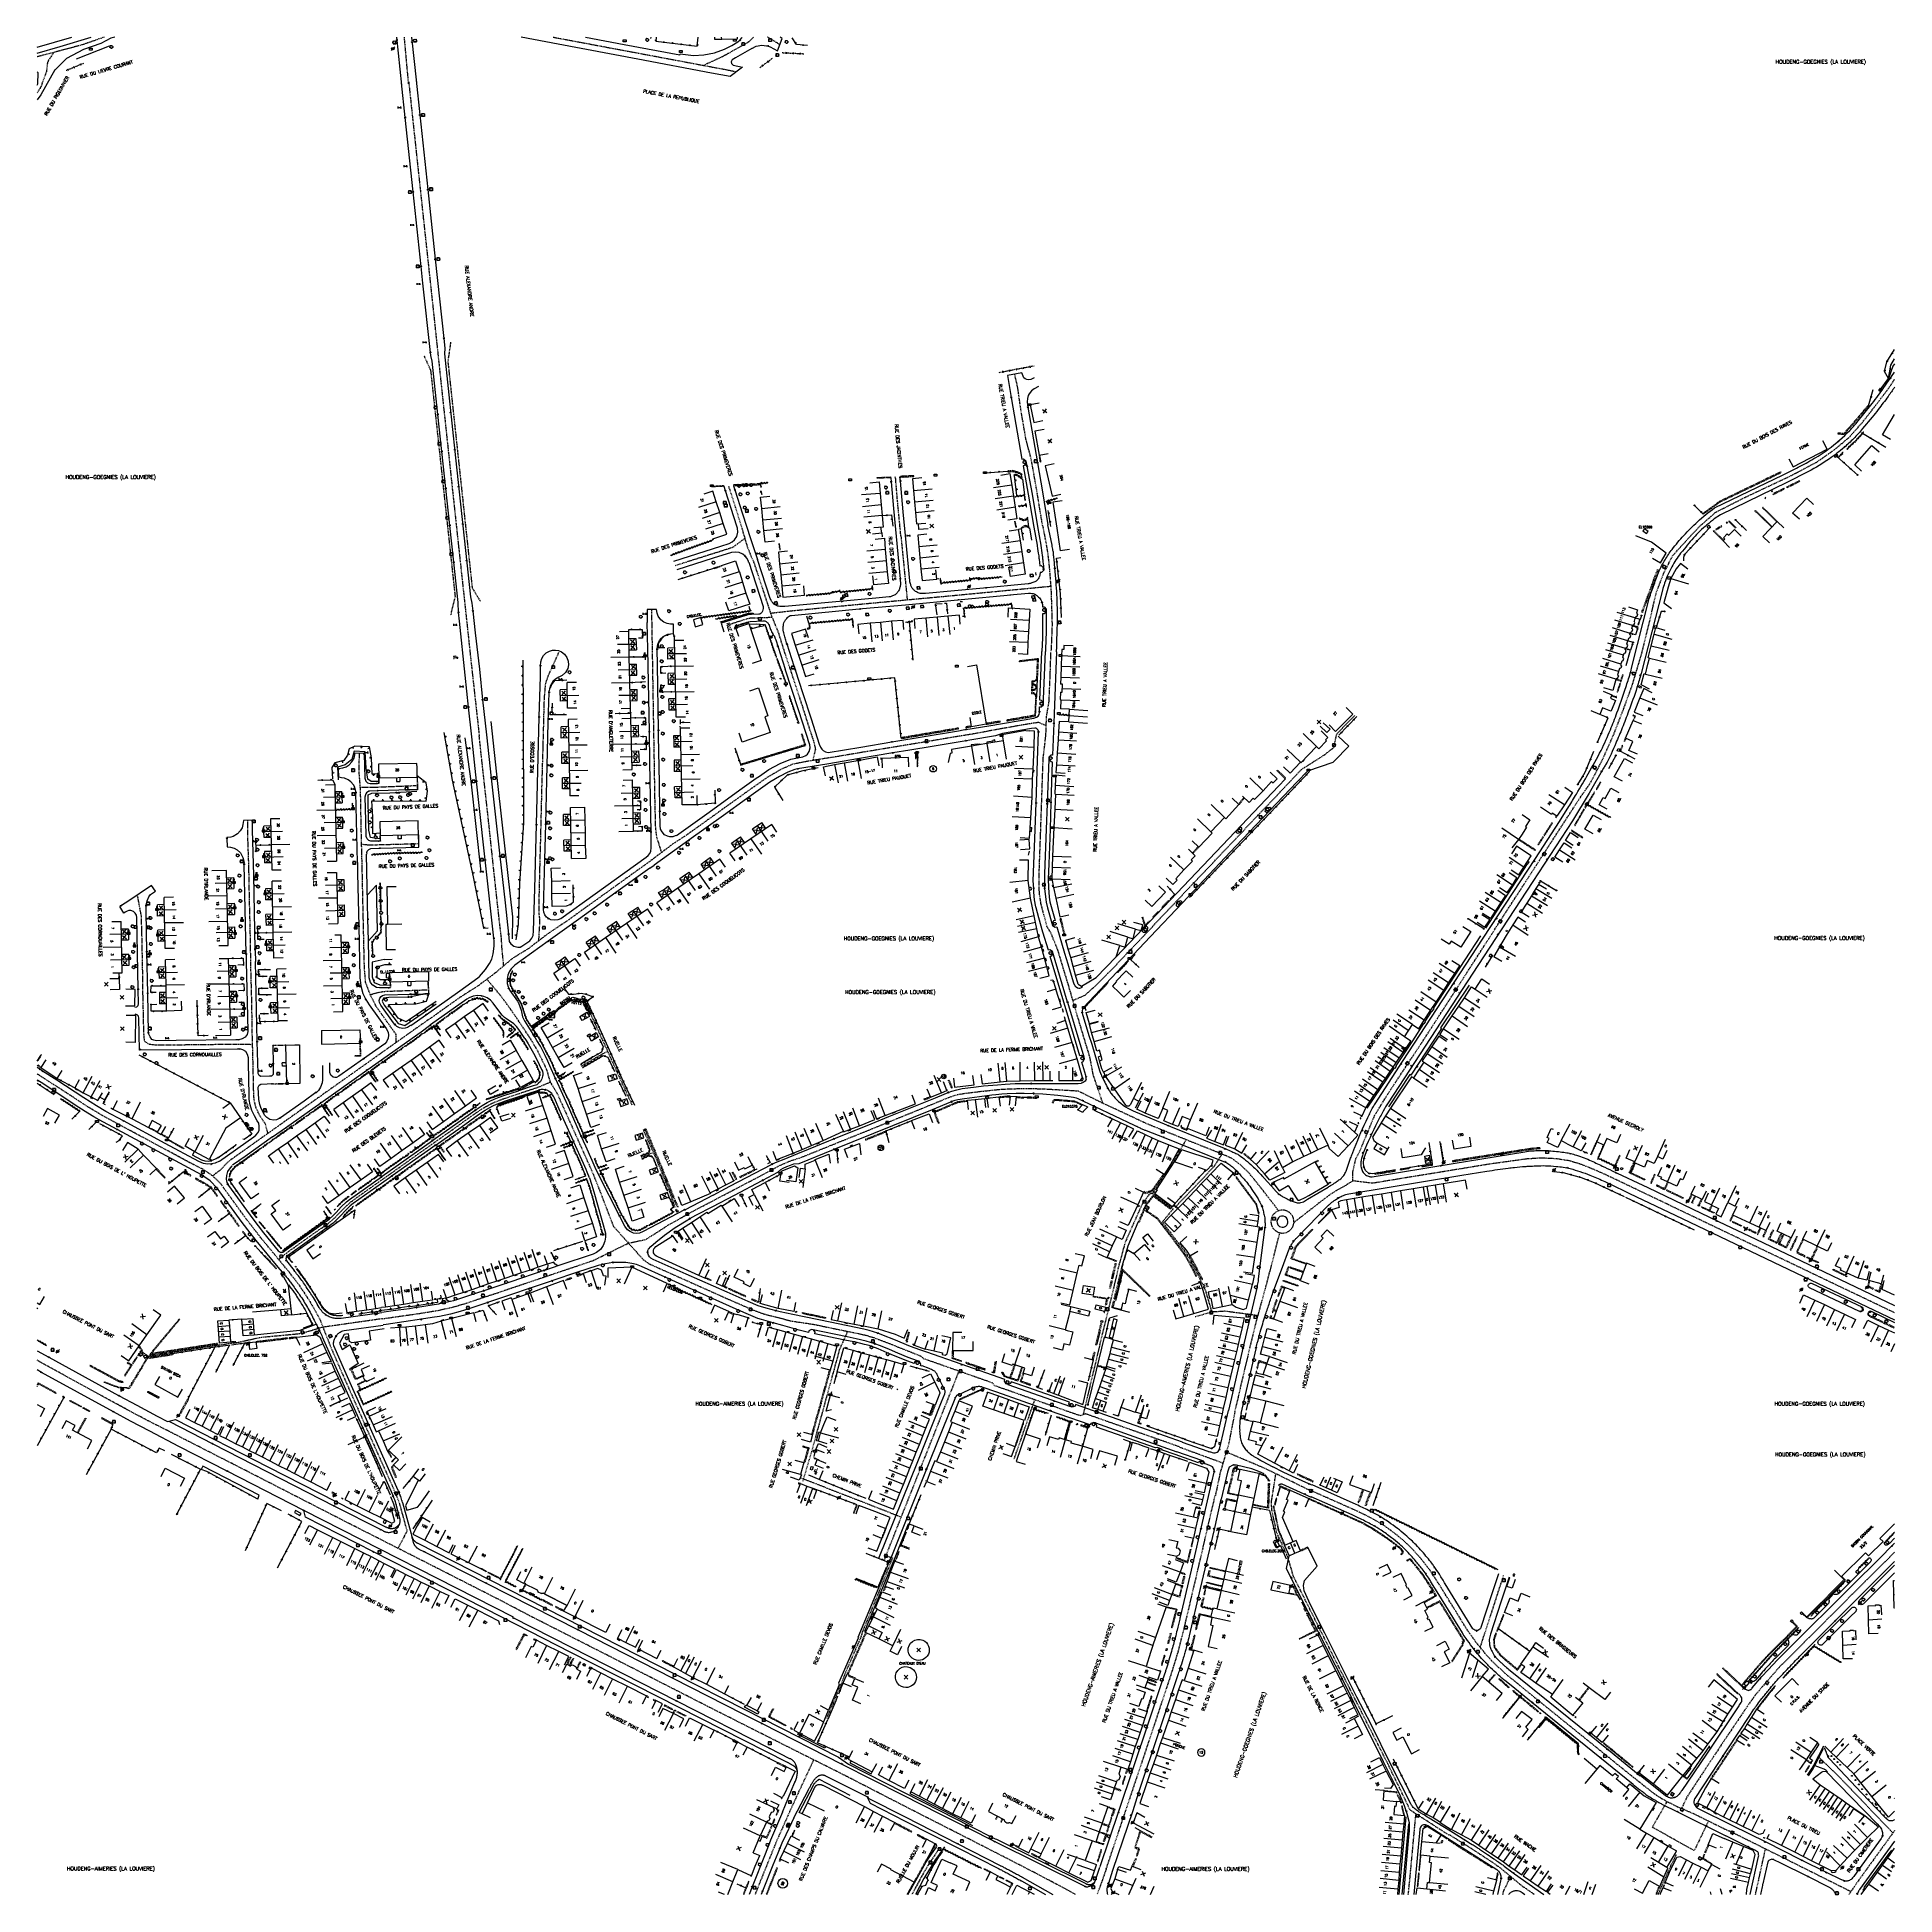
# Model space of a CAD drawing. Header units: millimetres. Extents: x 134000 to 135000, y 131000 to 132000.
import ezdxf
from ezdxf.enums import TextEntityAlignment as Align

# ---------------------------------------------------------------- set-up
doc = ezdxf.new("R2010")
doc.units = ezdxf.units.MM
doc.linetypes.add('DASHED', pattern=[0.75, 0.5, -0.25])
doc.layers.get('0').update_dxf_attribs({"linetype": 'CONTINUOUS'})
for name, color, linetype in [('W0001', 6, 'DASHED'), ('W0008', 7, 'CONTINUOUS'), ('W0017', 7, 'CONTINUOUS'), ('W0100', 7, 'CONTINUOUS'), ('W0105', 7, 'CONTINUOUS'), ('W0112', 1, 'DASHED'), ('W0122', 7, 'DASHED'), ('W0211', 2, 'CONTINUOUS'), ('W0220', 5, 'DASHED'), ('W0300', 7, 'CONTINUOUS'), ('W0302', 3, 'CONTINUOUS'), ('W0310', 3, 'CONTINUOUS'), ('W0322', 7, 'CONTINUOUS'), ('W0330', 7, 'CONTINUOUS'), ('W0400', 7, 'CONTINUOUS'), ('W0412', 7, 'CONTINUOUS'), ('W0420', 7, 'CONTINUOUS'), ('W0430', 7, 'CONTINUOUS'), ('W0432', 7, 'CONTINUOUS'), ('W0469', 7, 'CONTINUOUS'), ('W0471', 7, 'CONTINUOUS'), ('W0980', 7, 'CONTINUOUS'), ('W0984', 7, 'CONTINUOUS'), ('W0989', 7, 'CONTINUOUS'), ('W0991', 7, 'CONTINUOUS'), ('W1102', 7, 'CONTINUOUS'), ('W1471', 7, 'CONTINUOUS'), ('W1473', 7, 'CONTINUOUS'), ('W1474', 7, 'CONTINUOUS')]:
    doc.layers.add(name, color=color, linetype=linetype)
doc.styles.get("Standard").update_dxf_attribs({"font": 'romans.shx', "width": 0.85})

# ---------------------------------------------------------------- blocks, each defined once
blk = doc.blocks.new('T420')
for p, q in [((0.7, 0.7), (-0.8, 0.7)), ((-0.8, 0.7), (-0.8, -0.8)), ((0.7, 0.7), (0.7, -0.8)), ((0.7, -0.8), (-0.8, -0.8))]:
    blk.add_line(p, q)
blk.add_ellipse((0, 0), major_axis=(-0.53, 0.53), ratio=1, start_param=3.926991, end_param=10.210176)
blk = doc.blocks.new('T300')
for p, q in [((-0.8, 0.5), (-0.9, 0.3)), ((-0.9, 0.3), (-0.9, 0.2)), ((-0.9, 0.2), (-0.7, 0.1)), ((-0.7, 0.6), (-0.8, 0.5)), ((-0.8, -0.1), (-0.7, 0.1)), ((-0.6, 0.7), (-0.7, 0.6)), ((-0.7, 0.1), (-0.7, 0.1)), ((-0.5, 0.7), (-0.6, 0.7)), ((-0.3, 0.6), (-0.5, 0.7)), ((-0.3, 0.6), (-0.2, 0.7)), ((-0.2, 0.6), (-0.3, 0.6)), ((-0.2, 0.7), (-0.1, 0.8)), ((-0.1, 0.8), (0.1, 0.8)), ((0.1, 0.8), (0.2, 0.7)), ((0.2, 0.7), (0.3, 0.6)), ((0.3, 0.6), (0.4, 0.5)), ((0.5, 0.5), (0.3, 0.5)), ((0.4, 0.5), (0.4, 0.5)), ((0.6, 0.4), (0.5, 0.5)), ((0.6, 0.4), (0.7, 0.3)), ((0.7, 0.3), (0.7, 0.2)), ((0.7, 0.2), (0.7, 0.1)), ((0.7, 0.1), (0.7, -0.2)), ((-0.8, -0.2), (-0.8, -0.1)), ((-0.7, -0.3), (-0.8, -0.2)), ((-0.8, -0.2), (-0.8, -0.2)), ((-0.7, -0.4), (-0.7, -0.3)), ((-0.5, -0.5), (-0.7, -0.4)), ((-0.4, -0.5), (-0.5, -0.5)), ((-0.4, -0.5), (-0.3, -0.5)), ((-0.3, -0.5), (-0.3, -0.4)), ((-0.3, -0.6), (-0.3, -0.5)), ((-0.3, -0.5), (-0.3, -0.5)), ((-0.2, -0.7), (-0.3, -0.6)), ((-0.1, -0.8), (-0.2, -0.7)), ((0.1, -0.8), (-0.1, -0.8)), ((0.2, -0.7), (0.1, -0.8)), ((0.3, -0.5), (0.2, -0.5)), ((0.3, -0.6), (0.2, -0.7)), ((0.2, -0.7), (0.2, -0.7)), ((0.5, -0.4), (0.3, -0.5)), ((0.3, -0.5), (0.3, -0.6)), ((0.3, -0.5), (0.3, -0.5)), ((0.6, -0.3), (0.5, -0.4)), ((0.7, -0.2), (0.6, -0.3)), ((0.6, -0.3), (0.6, -0.3))]:
    blk.add_line(p, q)
blk = doc.blocks.new('T1471')
at = {"color": 0, "linetype": 'Continuous', "flags": 128}
blk.add_lwpolyline([(-0.75, -0.5), (-0.75, 0.5), (0.75, 0.5), (0.75, -0.5), (-0.75, -0.5)], dxfattribs=at)
blk = doc.blocks.new('t991o')
at = {"color": 0, "linetype": 'Continuous'}
for p, q in [((-1, 1), (1, -1)), ((-1, -1), (1, 1))]:
    blk.add_line(p, q, dxfattribs=at)
blk = doc.blocks.new('T400')
for p, q in [((-0.15, 0.3), (0.15, 0.3)), ((-0.15, -0.25), (-0.15, 0.3)), ((-0.15, 0.15), (0.15, 0.15)), ((-0.15, 0), (0.15, 0)), ((0.15, 0.3), (0.15, -0.25)), ((-0.15, -0.15), (0.15, -0.15)), ((-0.15, -0.25), (-0.15, -0.3)), ((-0.15, -0.3), (0.15, -0.3)), ((0.15, -0.3), (0.15, -0.25))]:
    blk.add_line(p, q)
blk = doc.blocks.new('T1474')
at = {"color": 0, "linetype": 'Continuous', "flags": 128}
for points in [[(-0.8, -0.5), (-0.8, 0.5)], [(-0.8, 0), (0.7, 0)], [(0.7, 0), (0.7, -0.5), (0.7, 0.5)]]:
    blk.add_lwpolyline(points, dxfattribs=at)
blk = doc.blocks.new('t322o')
at = {"color": 0, "linetype": 'Continuous'}
for radius in [0.25, 0.15]:
    blk.add_circle((0, 0), radius, dxfattribs=at)
blk = doc.blocks.new('t310o')
at = {"color": 0, "linetype": 'Continuous'}
for centre, start, end in [((-0.5, 0.4), 216.8699, 323.1304), ((0.5, -0.4), 36.8699, 143.1303)]:
    blk.add_arc(centre, 0.625, start, end, dxfattribs=at)
blk = doc.blocks.new('T471')
for p, q in [((-0.333334, 0.333334), (-0.333334, -0.333334)), ((-0.333334, 0.333334), (0.333334, 0.333334)), ((-0.333334, 0), (0, 0)), ((0.500001, 0.500001), (1.000002, 1.000002)), ((-0.500001, -0.500001), (-1.000002, -1.000002)), ((-0.333334, -0.333334), (0.333334, -0.333334))]:
    blk.add_line(p, q)
blk.add_ellipse((0, 0), major_axis=(0.471405, 0.471405), ratio=1, start_param=5.4977871438, end_param=11.780972451)
blk = doc.blocks.new('t112o')
at = {"color": 0, "linetype": 'Continuous'}
for p, q in [((-0.5, 0.5), (0.5, 0.5)), ((-0.5, -0.5), (-0.5, 0.5)), ((0.5, 0.5), (0.5, -0.5)), ((0.5, -0.5), (-0.5, -0.5))]:
    blk.add_line(p, q, dxfattribs=at)
blk = doc.blocks.new('t211o')
at = {"color": 0, "linetype": 'Continuous'}
for p, q in [((-0.3, 0.5), (-0.3, 0)), ((0, 1), (0, 0)), ((0.3, 0.5), (0.3, 0))]:
    blk.add_line(p, q, dxfattribs=at)
blk = doc.blocks.new('t330o')
at = {"color": 0, "linetype": 'Continuous'}
for p, q in [((0.25, -0.25), (-0.25, 0.25)), ((-0.25, -0.25), (0.25, 0.25)), ((-0.25, 0.25), (-0.25, -0.25)), ((0.25, 0.25), (-0.25, 0.25)), ((0.25, -0.25), (0.25, 0.25)), ((-0.25, -0.25), (0.25, -0.25)), ((-0.25, -0.25), (-0.25, -0.25))]:
    blk.add_line(p, q, dxfattribs=at)
blk = doc.blocks.new('t220o')
at = {"color": 0, "linetype": 'Continuous'}
for p, q in [((-0.25, 0.25), (0.25, 0.25)), ((-0.25, -0.25), (0.25, -0.25))]:
    blk.add_line(p, q, dxfattribs=at)
blk = doc.blocks.new('T432')
at = {"flags": 128}
for points in [[(0.8, 0.8), (-0.8, 0.8)], [(-0.8, 0.8), (-0.8, 0)], [(0.8, 0.8), (-0.8, 0)], [(-0.8, 0), (0.8, 0)], [(-0.4, 2.1), (0.4, 2.1)], [(-0.4, 2.1), (-0.4, 1.3)], [(-0.4, 1.3), (0.4, 1.3)], [(0, 1.7), (0.4, 1.7)], [(0.4, 1.3), (0.4, 1.7)], [(0.8, 0), (0.8, 0.8)]]:
    blk.add_lwpolyline(points, dxfattribs=at)
blk = doc.blocks.new('T1473')
at = {"color": 0, "linetype": 'Continuous', "const_width": 0.5, "flags": 128}
blk.add_lwpolyline([(-0.25, 0, 1), (0.25, 0, 1)], format="xyb", close=True, dxfattribs=at)
blk = doc.blocks.new('T430')
at = {"flags": 128}
for points in [[(0.8, 0.8), (-0.8, 0.8)], [(-0.8, 0.8), (-0.8, 0)], [(0.8, 0.8), (-0.8, 0)], [(-0.8, 0), (0.8, 0)], [(-0.4, 2.1), (0.4, 2.1)], [(-0.4, 2.1), (-0.4, 1.3)], [(-0.4, 1.7), (0, 1.7)], [(-0.4, 1.3), (0.4, 1.3)], [(0.8, 0), (0.8, 0.8)]]:
    blk.add_lwpolyline(points, dxfattribs=at)
blk = doc.blocks.new('T412')
for p, q in [((-0.3, 1.2), (0.3, 1.2)), ((-0.3, 1.2), (-0.3, 0.6)), ((-0.3, 0.6), (0.3, 0.6)), ((-0.3, 0.3), (0.3, 0.3)), ((-0.3, -0.3), (-0.3, 0.3)), ((0, 0.9), (0.3, 0.9)), ((0.3, 0.9), (0.3, 0.6)), ((0.3, 0.3), (0.3, -0.3)), ((0.3, -0.3), (-0.3, -0.3))]:
    blk.add_line(p, q)
blk.add_ellipse((0, 0), major_axis=(0.212, 0.212), ratio=1, start_param=5.497787, end_param=11.780972)
blk = doc.blocks.new('T469')
at = {"color": 0, "linetype": 'Continuous', "flags": 128}
for points in [[(-0.4, 0.4), (0.4, -0.4)], [(-0.4, -0.4), (0.4, 0.4)]]:
    blk.add_lwpolyline(points, dxfattribs=at)
at = {"color": 0, "linetype": 'Continuous'}
blk.add_circle((0, 0), 0.5, dxfattribs=at)

msp = doc.modelspace()

# ---------------------------------------------------------------- linework, layer by layer
at = {"layer": 'W0001'}
msp.add_line((134463.3, 131271.7), (134462.8, 131272.1), dxfattribs=at)
for points in [[(134036.1, 132000), (134024.1, 131995.8), (134000, 131989.4)], [(134277.8, 132000), (134345, 131987.4), (134372.6, 131982.2), (134376.4, 131981.4)], [(134385.7, 132000), (134383.1, 131997.4), (134369.4, 131989.7), (134358.8, 131984.8)], [(134399.8, 131996), (134395.9, 131998.4), (134393.2, 132000)], [(134008.9, 131991.8), (134005.6, 131986.7), (134005, 131981.5), (134002.1, 131973.5), (134000, 131969.9)], [(134200, 131976.1), (134207.9, 131902.5), (134213.6, 131849.6), (134217.6, 131812), (134223.8, 131754.2), (134226.9, 131725.4), (134230, 131697), (134233.4, 131665.4), (134238, 131623.8)], [(134541.3, 131737), (134537.9, 131757.6), (134535.3, 131772.2), (134532.3, 131783.8), (134529.6, 131799.4), (134528, 131810.8), (134526.3, 131818.6)], [(134385.4, 131718.2), (134382.6, 131725.1), (134379.6, 131735.4), (134376, 131746.9), (134372.4, 131758.1)], [(134465, 131731.5), (134463.2, 131750.3), (134462.2, 131762), (134462, 131763.2)], [(134343.6, 131715.6), (134362, 131721.4), (134374.8, 131725.5), (134381.1, 131730.2)], [(134336.2, 131561), (134333.7, 131569), (134333.3, 131571.7), (134333, 131574.6), (134332.6, 131591), (134332.2, 131615.8), (134331.7, 131645), (134331.3, 131669), (134330.9, 131691.9)], [(134270.1, 131513.6), (134270.7, 131524.2), (134270.3, 131527.9), (134270.2, 131532.6), (134270.7, 131552.9), (134271.2, 131571.4), (134271.8, 131597), (134272.4, 131617.5), (134273.1, 131644.3), (134273.8, 131652.1), (134275.3, 131656.4), (134280.9, 131668.8)], [(134540.5, 131533), (134539.6, 131538.9), (134539.4, 131543.6), (134539.5, 131551.1), (134540.2, 131570.3), (134541.1, 131596.7), (134541.6, 131611.4), (134543.1, 131624.5), (134543.4, 131634), (134544.8, 131642.3), (134545.4, 131657), (134545.8, 131669.1)], [(134405.1, 131660.6), (134411.8, 131640.1), (134416.1, 131626.6), (134417.9, 131621.2), (134419, 131616.6), (134417.6, 131610.6)], [(134543.2, 131629.3), (134539.1, 131631), (134536.3, 131630.6), (134530.2, 131629.6), (134517.7, 131627.4), (134503.8, 131624.8), (134491, 131622.7), (134466.5, 131618.6), (134447.1, 131615.4), (134428.1, 131612.2), (134421.4, 131611.2), (134413.7, 131609.9), (134406.8, 131608.5), (134401.1, 131606.1), (134393.3, 131601.6), (134383.9, 131595), (134367.9, 131583.5), (134350.2, 131570.8), (134342.2, 131565.6), (134330.2, 131556.5), (134306.3, 131539.3), (134284.5, 131523.6), (134275.8, 131517.9), (134264.4, 131509.2), (134255.6, 131503.8), (134246.7, 131496.2), (134237.5, 131489.3), (134226.6, 131482.3), (134216, 131474.7), (134201.7, 131464.7), (134184.9, 131452.8), (134166.7, 131439.9), (134149.4, 131427.6), (134132, 131415.3), (134116.5, 131404.3), (134102.8, 131394.5), (134098.7, 131390.1), (134094.5, 131386.9)], [(134557.6, 131481.4), (134564.2, 131484.2), (134571.4, 131490.8), (134579.3, 131498.8), (134595.4, 131515.8), (134622.2, 131544.1), (134653.7, 131577.3), (134674.2, 131598.8), (134680.6, 131605.7), (134692.8, 131613.4), (134698.1, 131617.6), (134699.7, 131624.9), (134709.4, 131634.8)], [(134251.2, 131500), (134250.2, 131510.1), (134250, 131514.5), (134248.7, 131525.6), (134245.8, 131551.9), (134243.3, 131575.5), (134240.3, 131602.6), (134238, 131623.8)], [(134193.3, 131458.7), (134193.2, 131463.1), (134188.8, 131469.3), (134182.6, 131478), (134179.3, 131484.5), (134176.9, 131490.7), (134176.2, 131498.7), (134175.6, 131524.9), (134175, 131552.6), (134174.5, 131572.5), (134174.2, 131589.3), (134174.1, 131594.6), (134173.4, 131604), (134173.4, 131610.1), (134173.6, 131614.6)], [(134174, 131596.1), (134182, 131596.2), (134204.1, 131597.1)], [(134124.3, 131409.8), (134122.8, 131415), (134120.1, 131418.9), (134117.9, 131423.4), (134116.8, 131428), (134116.5, 131434.3), (134116.3, 131445.9), (134115.8, 131464.1), (134115.6, 131479.1), (134115.1, 131498.1), (134114.7, 131521.2), (134114.3, 131536.2), (134114, 131552.6), (134113.5, 131567.5), (134113.5, 131578.3)], [(134174.7, 131565.5), (134178, 131565.2), (134182.6, 131565.2), (134205, 131565.8)], [(134116, 131457.5), (134112.4, 131457.7), (134106, 131457.7), (134091.6, 131457.5), (134073.5, 131457.3), (134063.9, 131457.2), (134060.5, 131457.7), (134057.9, 131459.2), (134057.6, 131462), (134057.4, 131464.8), (134057.3, 131471.2), (134057, 131482.9), (134056.8, 131498.1), (134056.4, 131517.9), (134056.1, 131526.9), (134054.1, 131537.5)], [(134568.8, 131440.2), (134566.8, 131450.7), (134560, 131473.2), (134555.2, 131489.6), (134549.5, 131508.5), (134545.6, 131518.1), (134543.8, 131520.9), (134540.5, 131533)], [(134179.3, 131484.5), (134184.5, 131485.9), (134187.6, 131486.3), (134210.1, 131487.1)], [(134264.7, 131462.1), (134259.9, 131469.3), (134255.2, 131476.2), (134249.5, 131484), (134242.1, 131492.8)], [(134264.7, 131462.1), (134269.3, 131454.4), (134274.1, 131444.5), (134276.2, 131437.4), (134279.8, 131431.6), (134292.2, 131403.9), (134298.4, 131390), (134300.9, 131383.9), (134304, 131376.1), (134310.3, 131359.7), (134326.3, 131341.8), (134329.4, 131339.6), (134341.9, 131334), (134371.9, 131320.6), (134385.2, 131314.8), (134390.9, 131312.7), (134395.3, 131311.5), (134406.4, 131308.7), (134417.4, 131307.1), (134419.9, 131306.6), (134431.9, 131304.1), (134440.7, 131302.3), (134446.2, 131301.1), (134450.4, 131299.8), (134456.1, 131297.7), (134475.8, 131289.9), (134477.6, 131288.2)], [(134127.7, 131344.7), (134126.9, 131345.7), (134120.4, 131353.6), (134112.5, 131363.8), (134104.2, 131375.2), (134099, 131382.4), (134094.5, 131386.9), (134089, 131390.6), (134083.5, 131393.3), (134073, 131399), (134060.5, 131405.7), (134049, 131411.9), (134035.1, 131419.4), (134027.9, 131423.7), (134019.5, 131429.2), (134004.2, 131439.1), (134000, 131441.8)], [(134130, 131341.9), (134133.2, 131344.5), (134135.8, 131346.5), (134147, 131354.5), (134156.7, 131361.3), (134160.2, 131364.3), (134163.6, 131367.9), (134168.1, 131372.3), (134174.2, 131376.7), (134191.1, 131388.7), (134222.1, 131410.7), (134236.1, 131420.7), (134240.5, 131423.6), (134245.5, 131426.3), (134250.7, 131428.3), (134259.6, 131431.3), (134270.1, 131434.8), (134276.2, 131437.4)], [(134186, 131310), (134206.8, 131313), (134215.9, 131314.5), (134223.6, 131316.2), (134231.1, 131318.4), (134248.5, 131324.2), (134272.8, 131332.4), (134282, 131335.5), (134299.5, 131341.4), (134318.3, 131350.7), (134327.8, 131352.7), (134339.9, 131360.5), (134353.1, 131367.9), (134374.1, 131378.9), (134395.1, 131389.9), (134398.9, 131392.1), (134405.2, 131394.9), (134411.2, 131396.8), (134427, 131403.2), (134447.1, 131411.3), (134476.8, 131423.4), (134488.8, 131428.3), (134492.4, 131429.7), (134495.4, 131430.7), (134499, 131431.3), (134507, 131432.3), (134519.2, 131433.6), (134530.9, 131434), (134541.3, 131433.8), (134560.2, 131432.7)], [(134136.1, 131334.6), (134132.4, 131339), (134127.7, 131344.7)], [(134186, 131310), (134153.8, 131305.4), (134145.1, 131302.8), (134141.1, 131301.8), (134130.7, 131300.8), (134120.7, 131299.9), (134107.3, 131297), (134093.3, 131295.1), (134072.8, 131291.8), (134059.9, 131289.7), (134056.1, 131292.4)], [(134436.3, 131303.2), (134432, 131293.6), (134429, 131282.6), (134423.5, 131262.6), (134417.4, 131240.2), (134412.1, 131222.3)], [(134559.1, 131000), (134556.2, 131001.6), (134537.7, 131011.4), (134517.1, 131022), (134493.2, 131034.2), (134479.8, 131041), (134465.9, 131048.1), (134435.8, 131063.6), (134392.8, 131085.2), (134361.1, 131101.2), (134329.2, 131117.5), (134297.6, 131133.6), (134265.3, 131150), (134250.3, 131157.9), (134211.8, 131177.5), (134168.8, 131199.3), (134112.8, 131228), (134087.5, 131240.9), (134071.3, 131249.2), (134059.6, 131255.1), (134048.5, 131261), (134034.5, 131268.6), (134000, 131287.6)], [(134195, 131210.5), (134199.1, 131195.7), (134194.3, 131186.4)], [(135000, 131184.3), (134984.1, 131168.5), (134942.7, 131127.1), (134937.8, 131122.2), (134933.7, 131117.5), (134928.9, 131112), (134925.3, 131107.7), (134922.2, 131103.5), (134907.4, 131081.6), (134888.2, 131052.5), (134885.3, 131046.4)], [(134404.3, 131042.7), (134418.1, 131072.5)], [(134899.8, 131039.5), (134892.1, 131023.6), (134869.6, 131036.2), (134877.5, 131050)], [(134404.3, 131042.7), (134398.3, 131029.3), (134395.1, 131021.5), (134389.5, 131007.5), (134386.5, 131000)], [(134485.9, 131025.2), (134483.2, 131021.1), (134479.6, 131015.6), (134476.2, 131009.8), (134472.7, 131003.3), (134470.9, 131000)], [(134575.6, 131013.9), (134573, 131006.4), (134570.6, 131000)]]:
    msp.add_lwpolyline(points, dxfattribs=at)
at = {"layer": 'W0001', "flags": 128}
for points in [[(134200, 131974.9), (134197.7, 132000)], [(134712.1, 131400.2), (134720, 131419.3), (134727.6, 131431.7), (134747, 131461), (134785.7, 131521.1), (134829.8, 131589.2), (134836.5, 131598.9), (134842.8, 131611.1), (134849, 131625.1), (134854, 131638), (134858.9, 131651.5), (134863.4, 131666.5), (134868.7, 131687.9), (134871.6, 131700.6), (134875.8, 131711.5), (134880.5, 131720.8), (134888.2, 131729.3), (134895, 131736.6), (134903.7, 131744.2), (134919, 131752), (134944, 131763.8), (134958.1, 131771.2), (134967.6, 131777.9), (134975.6, 131784.6), (134982.5, 131792.4), (134986.7, 131797.7), (134996.9, 131811.1), (135000, 131815.8)], [(134541.3, 131737), (134543.3, 131726.7), (134544.3, 131720.1), (134544.9, 131714.1), (134545.8, 131702.7), (134546.1, 131694.2), (134546.4, 131683.7), (134546, 131673.2), (134545.8, 131669.1)], [(134465, 131731.5), (134468.4, 131697.1)], [(134385.5, 131718.2), (134395, 131689.4), (134399, 131679.5), (134402.5, 131668.3), (134405.1, 131660.6)], [(134394.8, 131689.9), (134405.3, 131691.1), (134441.6, 131694.6), (134495.3, 131699.6), (134545.6, 131704.4)], [(134373.1, 131684), (134382.1, 131686.9), (134383.8, 131687.3), (134395.7, 131687.7)], [(134266.2, 131466.8), (134278.6, 131475.3), (134280.4, 131477.2), (134288.2, 131483.2), (134293.9, 131481.8), (134296.2, 131477.8), (134301.8, 131465.6), (134309.6, 131448.5), (134320.2, 131425.2)], [(134293.1, 131446), (134304.5, 131452.7), (134307.1, 131453.9)], [(134568.8, 131440.2), (134573.6, 131426.1)], [(134668.4, 131368.1), (134658.7, 131380.7), (134652.7, 131388.1), (134648, 131392.7), (134643.5, 131396.1), (134640.1, 131397.7), (134633, 131400.6), (134622.2, 131404.9), (134607.6, 131410.8), (134597.3, 131415), (134584.5, 131421), (134573.1, 131426.3), (134560.2, 131432.7)], [(134326.2, 131411.9), (134332.9, 131396.9), (134340.1, 131379.3), (134343.3, 131370.1)], [(134618.6, 131406.4), (134609.4, 131391), (134600.5, 131377.5), (134598.7, 131377), (134594.7, 131371.3), (134585.7, 131351), (134582.3, 131338.4), (134577.1, 131316.5), (134573.9, 131303.7), (134563.1, 131258.3)], [(134325.3, 131396.9), (134331.7, 131399.5)], [(134613, 131370.4), (134633.6, 131391.9), (134637.9, 131398.6)], [(135000, 131313.2), (134952.7, 131335.8), (134887.6, 131366.9), (134845.6, 131387), (134838.2, 131390.3), (134831.2, 131393.1), (134824.9, 131395), (134817.9, 131396.1), (134809.7, 131396.5), (134802, 131396), (134783.1, 131393.4), (134742.6, 131386.8), (134718.8, 131382.9), (134708.3, 131384.2), (134708.4, 131389.3), (134710, 131396.3), (134712.1, 131400.2)], [(134600.5, 131377.5), (134611.6, 131369.2), (134605.8, 131362.1), (134614.3, 131350.9), (134618.1, 131346), (134620, 131342.9), (134626.6, 131330.2), (134628.9, 131325.4), (134632.4, 131313.6)], [(134708.3, 131384.2), (134703.9, 131381.4), (134699.5, 131379), (134695.4, 131376.4), (134676.6, 131361.8)], [(134668.9, 131356.3), (134663.9, 131336.8), (134660.4, 131323.6), (134657.5, 131313.1), (134655.6, 131305.9), (134649.9, 131282.2), (134644.7, 131259.8)], [(134136, 131334.5), (134139.7, 131329.9), (134142.5, 131325.9), (134146.5, 131319.8), (134149.5, 131314.6), (134152.2, 131309.6), (134158.3, 131294.1), (134163.4, 131282.4), (134183.2, 131237.7), (134191.3, 131219.7), (134193, 131215.8), (134194.3, 131212.4), (134195, 131210.5)], [(134657.1, 131311.7), (134639.5, 131314), (134632.4, 131313.6), (134623.3, 131310.9)], [(134615, 131241), (134564.4, 131258.8), (134561.6, 131257.7), (134515.3, 131274), (134514.6, 131275.3), (134477.7, 131288.3)], [(134456, 131179.9), (134496.3, 131281.7)], [(134537, 131266.4), (134531.8, 131251.5), (134525.9, 131234.5)], [(134644.8, 131259.8), (134641.4, 131242.3), (134636.9, 131227.2), (134634.3, 131214.7)], [(134615, 131240.9), (134638.5, 131232.3)], [(134686.1, 131217.1), (134661.2, 131229.3), (134640.2, 131238.2)], [(134760, 131032), (134739.2, 131045.4), (134736.9, 131050.3), (134727.1, 131070.5), (134699.2, 131125.6), (134676.4, 131171.2), (134673.2, 131182), (134667.4, 131194.7), (134664.7, 131207.1), (134664.5, 131211.3), (134666.9, 131226.5)], [(134465.2, 131203.1), (134444.9, 131211.1), (134410.9, 131224.3)], [(134861.2, 131061.6), (134851, 131069.8), (134830.5, 131086.4), (134808, 131104.6), (134790.2, 131119.1), (134783.2, 131125.7), (134780.1, 131129.1), (134774.6, 131135.9), (134770.2, 131142), (134763.3, 131153.2), (134755.3, 131166.1), (134749.9, 131174.5), (134744.5, 131181.4), (134739.6, 131186.8), (134735.8, 131190.4), (134730.7, 131194.6), (134724.9, 131198.8), (134719.1, 131202.2), (134711.8, 131205.9), (134705.7, 131208.6), (134694, 131213.8), (134686.1, 131217.3)], [(134575.6, 131013.9), (134581.8, 131032.4), (134599.7, 131085.8), (134611, 131119.9), (134614.2, 131130.3), (134617.3, 131142.3), (134626.3, 131180.7), (134634.2, 131214.8)], [(134457, 131182.5), (134460.5, 131181.2), (134453.4, 131163.5), (134444.5, 131141.9), (134443.2, 131137.9), (134435.2, 131119.6), (134432.8, 131113.3), (134430.2, 131107.2), (134424.9, 131094.5)], [(134776.9, 131133), (134789.5, 131171.7)], [(134959.3, 131073.7), (134968.3, 131065.2), (134999.1, 131033.2)], [(134861.2, 131061.7), (134866.3, 131057.6), (134869.9, 131054.8), (134873.7, 131052.2), (134877.4, 131050.1), (134883, 131047.3), (134892.1, 131043.4), (134899.3, 131039.8), (134910.7, 131034.2)], [(134738.2, 131000), (134739, 131007.8), (134742.3, 131043.3)], [(134760.1, 131032.3), (134767.2, 131027.9), (134774.4, 131023.3), (134783.2, 131017.5), (134787.4, 131014.6), (134799.2, 131004.8), (134806.1, 131000)], [(134910.8, 131034.4), (134976.5, 131001.6)], [(135000, 131034.4), (134994.5, 131026.8), (134980.7, 131007.7), (134975.4, 131000)], [(134872.8, 131000), (134873, 131000.6), (134874.4, 131004), (134878.8, 131013.9), (134882.2, 131020.8), (134882.7, 131021.8)], [(134925.1, 131000), (134930.5, 131024.6)], [(134789.1, 131000), (134789.5, 131001.8), (134793.3, 131009.7)]]:
    msp.add_lwpolyline(points, dxfattribs=at)
msp.add_lwpolyline([(134676.6, 131362.5, 0.800891), (134664.7, 131364.7, 0.4437), (134668.6, 131356.4, 0.517957)], format="xyb", close=True, dxfattribs=at)
at = {"layer": 'W0008'}
for p, q in [((134496.1, 131626.6), (134498.6, 131627)), ((134171.6, 131593.3), (134171.5, 131593.9)), ((134172.4, 131555.6), (134171.6, 131593.3)), ((134176.6, 131591.5), (134176.6, 131591.1)), ((134205.5, 131563.8), (134205.4, 131567.8)), ((134172.4, 131555.6), (134172.5, 131549.7)), ((134177.4, 131560.8), (134177.3, 131560.2)), ((134329.9, 131552.6), (134332.2, 131554.2)), ((134046.7, 131528.4), (134044.5, 131532)), ((134047.3, 131528.8), (134046.7, 131528.4)), ((134178.4, 131513.5), (134183.2, 131518.8)), ((134112.5, 131506.4), (134112.5, 131502.1)), ((134117.4, 131508.2), (134117.5, 131502.3)), ((134256.4, 131499.7), (134257.2, 131500.4)), ((134098.2, 131394.9), (134116.6, 131408)), ((134126.7, 131407.9), (134133.7, 131412.8)), ((134130.3, 131346.2), (134130.5, 131346)), ((134130.5, 131346), (134131.2, 131345.7)), ((134131.2, 131345.7), (134131.9, 131345.8)), ((134187.9, 131306.9), (134186.3, 131306.7)), ((134207, 131309.7), (134187.9, 131306.9))]:
    msp.add_line(p, q, dxfattribs=at)
for points in [[(134000, 131991.4), (134012.3, 131995), (134029.1, 132000)], [(134041.9, 132000), (134039.7, 131999.4), (134034.3, 131996.5), (134025, 131993.4), (134015.8, 131988.5), (134009.7, 131982.4)], [(134193.5, 132000), (134196.2, 131974.1)], [(134384.7, 131993.9), (134376, 131988.8), (134374.2, 131987.7), (134373.7, 131986.8), (134373.9, 131985.8), (134374.8, 131985), (134379.7, 131983.9), (134373.1, 131978.9), (134363.1, 131980.7), (134323.3, 131988.2), (134280.5, 131996.2), (134260.6, 132000)], [(134295.2, 132000), (134316, 131996.1), (134346, 131990.5), (134346.1, 131991), (134353.4, 131990.2), (134358.9, 131990.5), (134364.6, 131991.6), (134370, 131993.5), (134374, 131995.5), (134377.2, 131997.4), (134378.5, 131998.5), (134379.4, 131999.6), (134379.5, 132000)], [(134384.7, 131993.9), (134387.1, 131995.1), (134390.2, 131995.6), (134392.6, 131995.4), (134393.5, 131995.2), (134394.6, 131994.8), (134398.5, 131992.7), (134401.1, 131999.2), (134400, 132000)], [(134009.6, 131982.4), (134001.9, 131969), (134000, 131966.2)], [(134000, 131974.2), (134000.3, 131974.8), (134000.6, 131980.8), (134000, 131981.4)], [(134204, 131976.8), (134206, 131958.1), (134210.3, 131918), (134214.2, 131880.5), (134219, 131837.8), (134219.5, 131832.5), (134219.3, 131829.5), (134225.3, 131773.5), (134233.3, 131698.7), (134234.1, 131695.3), (134234.6, 131691), (134235.9, 131679.2), (134238.1, 131659.8), (134239.8, 131643.2), (134242, 131624.3)], [(134234, 131623.2), (134232.3, 131639.3), (134230.4, 131656.4), (134227.3, 131685.6), (134226.9, 131690.2), (134226.7, 131695.7), (134224.3, 131717.3), (134222.2, 131737.1), (134220, 131757), (134217.9, 131776.9), (134215.8, 131796.8), (134212.6, 131825.6), (134211.9, 131828.6), (134211.7, 131830.3), (134207.6, 131867.5), (134206.7, 131876.6), (134202.4, 131916.7), (134198.1, 131956.7), (134196.1, 131975.4)], [(134536.7, 131816.5), (134534.9, 131815.7), (134533.9, 131815.5), (134532.9, 131815.7), (134531.9, 131816), (134531.2, 131816.6), (134530.2, 131819.3), (134522.4, 131817.8), (134524.4, 131806), (134530.2, 131772.8), (134531.1, 131772.9), (134532.3, 131771.9), (134532.5, 131770.9), (134532.9, 131769.1), (134535.6, 131753.9), (134538.6, 131736.5)], [(134539.1, 131811.9), (134536.8, 131810.6), (134535.4, 131809.5), (134534, 131808), (134533.6, 131807), (134533.1, 131805.4), (134533, 131803.6), (134533.2, 131802.1), (134533.4, 131800.7), (134538.6, 131770.8), (134541.3, 131755.2), (134544.1, 131737.5)], [(134532.5, 131770.9), (134531.6, 131769.4), (134530.8, 131769.2), (134533.5, 131753.9), (134536.6, 131736.2)], [(134342.8, 131717.9), (134368, 131725.9), (134372.6, 131727.4), (134374.2, 131728.3), (134375.5, 131729.4), (134376.6, 131731.1), (134377.2, 131733.4), (134377.1, 131735.7), (134376.7, 131736.8), (134370.5, 131755.8), (134369.8, 131758.1)], [(134374.9, 131758.4), (134375.6, 131756.3), (134379.8, 131743.3), (134384.1, 131730), (134387.8, 131718.8)], [(134459.6, 131762.7), (134459.8, 131760.6), (134461.1, 131746.2), (134462.5, 131731.2)], [(134467.5, 131731.6), (134466.3, 131744.4), (134464.8, 131761), (134464.5, 131763.3)], [(134383, 131717.4), (134382.9, 131717.7), (134382.2, 131719.3), (134381.2, 131720.5), (134380, 131721.6), (134378, 131722.6), (134375.9, 131722.8), (134373.8, 131722.6), (134364, 131719.4), (134344.4, 131713.2)], [(134344.2, 131570.2), (134343.5, 131569.9), (134342.2, 131569.5), (134340.7, 131569.5), (134339.3, 131569.8), (134337.8, 131570.6), (134336.4, 131572.1), (134335.6, 131573.6), (134335.4, 131575.6), (134335.2, 131583.2), (134335, 131598.6), (134334.6, 131623.9), (134334.5, 131626.8), (134333.9, 131662), (134333.8, 131670.5), (134333.9, 131672.2), (134334.3, 131673.8), (134335, 131675.1), (134336.1, 131676.4), (134337.1, 131677.3), (134338.4, 131678.1), (134339.5, 131678.5), (134342.6, 131679), (134342.5, 131683.9), (134340.9, 131684), (134339.1, 131684.3), (134337.4, 131685), (134335.8, 131686.3), (134334.4, 131688.2), (134333.8, 131689.9), (134333.4, 131691.9), (134328.4, 131691.9), (134328.5, 131684.8)], [(134281.9, 131525.4), (134300.5, 131538.8), (134322.2, 131554.4), (134327.9, 131558.5), (134329, 131559.4), (134329.8, 131560.4), (134330.4, 131561.8), (134330.6, 131563.5), (134330.5, 131566.4), (134330.5, 131572.1), (134329.8, 131609.2), (134329.6, 131626.1), (134328.8, 131670.5), (134328.5, 131684.8)], [(134242, 131624.3), (134244.5, 131601.1), (134249.1, 131559), (134251.9, 131534), (134253.8, 131517), (134254.2, 131513.1), (134255.1, 131511.8), (134256.7, 131510.6), (134258.7, 131510), (134260, 131510), (134261, 131510.5), (134265.2, 131513.5), (134266.3, 131514.8), (134267, 131516.3), (134267.3, 131518.9), (134267.9, 131541.5), (134268.8, 131576), (134270.3, 131634), (134270.9, 131655.8), (134271, 131661.6), (134271.2, 131663.7), (134271.7, 131665.5), (134272.6, 131667.1), (134274.1, 131668.5), (134275.8, 131669.5), (134277.4, 131669.9), (134279.1, 131670), (134280.7, 131669.7), (134282.3, 131669.1), (134283.9, 131667.8), (134285.2, 131666), (134285.8, 131664.1), (134286.1, 131662), (134285.7, 131660), (134284.4, 131657.9), (134282.7, 131656.3), (134280.8, 131655.4), (134279.1, 131654.4), (134277.7, 131653.1), (134276.4, 131651), (134275.8, 131649.2), (134275.7, 131648.1)], [(134498.6, 131627), (134500, 131627.2), (134512.3, 131629.3), (134536.5, 131633.3), (134538, 131633.8), (134538.9, 131634.4), (134539.4, 131635.3), (134539.6, 131636.4), (134539.6, 131636.8), (134539.7, 131639.4), (134540.6, 131639.4), (134541.7, 131640.6), (134541.8, 131643.8), (134542.8, 131669.2)], [(134541.8, 131641.7), (134540.7, 131642.9), (134539.9, 131643), (134540.9, 131669.2)], [(134548.8, 131669.1), (134547.5, 131635.6), (134547.4, 131630.6), (134546.7, 131613.5), (134545.8, 131613.5), (134544.7, 131612.3), (134544.7, 131611.3), (134545.7, 131610), (134546.5, 131609.9), (134545.8, 131588), (134545.3, 131573.5), (134544.6, 131555), (134544.3, 131546.7), (134544.4, 131542.2), (134544.8, 131537), (134545.2, 131534.5)], [(134344.2, 131570.2), (134361.8, 131582.8), (134378.3, 131594.7), (134387.1, 131601), (134388.8, 131602.2), (134394, 131605.7), (134400, 131609), (134405.7, 131611.3), (134409.3, 131612), (134412.3, 131612.6), (134413.9, 131613.3), (134414.7, 131614), (134415.6, 131615.4), (134416.1, 131617.3), (134416, 131618.9), (134409.9, 131637.8), (134402.7, 131659.8)], [(134407.5, 131661.3), (134408.1, 131659.4), (134412.3, 131646.6), (134416.7, 131632.9), (134421.1, 131619.3), (134421.8, 131617.7), (134422.4, 131616.7), (134423.2, 131615.9), (134424.5, 131615.2), (134425.8, 131614.8), (134443.4, 131617.8), (134460.2, 131620.6), (134496.1, 131626.6)], [(134281.7, 131525.3), (134280.3, 131524.7), (134278.5, 131524.5), (134276.6, 131524.8), (134275.3, 131525.4), (134274.3, 131526.2), (134273.4, 131527.4), (134272.8, 131528.9), (134272.6, 131530.3), (134273.2, 131550.8), (134273.8, 131576.2), (134274.4, 131600), (134275.2, 131631), (134275.7, 131647.2), (134275.7, 131648.1)], [(134537.1, 131628), (134535.4, 131627.8), (134519.7, 131625.1), (134517.5, 131624.4), (134515.9, 131623.8), (134502.1, 131621.5), (134500.2, 131621.2), (134481.9, 131618.1), (134469.8, 131616.1), (134460.7, 131614.6), (134442.7, 131611.6), (134425.1, 131608.6), (134409.4, 131606), (134408, 131605.7), (134404.2, 131604.2), (134399.6, 131602), (134394.5, 131598.8), (134381.9, 131589.9), (134369.5, 131581), (134350.9, 131567.6), (134332.2, 131554.2)], [(134537.7, 131531.8), (134537, 131535.5), (134536.6, 131539.6), (134536.5, 131541.7), (134536.3, 131545.8), (134537.1, 131568.6), (134537.8, 131587.7), (134538.6, 131610.5), (134539.1, 131626), (134539.1, 131626.4), (134538.9, 131626.9), (134538.2, 131627.6), (134537.6, 131627.9), (134537.2, 131627.9)], [(134201.2, 131467.9), (134209.6, 131473.8), (134227.5, 131486.6), (134237.3, 131493.5), (134238.1, 131494.2), (134241.4, 131498), (134243.5, 131501.2), (134244.7, 131503.5), (134245.5, 131506.5), (134246.1, 131510.6), (134246, 131513.4), (134245.9, 131514.8), (134241.2, 131557), (134238, 131586.3), (134236.6, 131599.4), (134234, 131623.2)], [(134684.1, 131605), (134697.8, 131609.7), (134698.3, 131610.2), (134706.1, 131618.2), (134700.4, 131623.7)], [(134171.5, 131593.9), (134171, 131596.1), (134170.4, 131597.4), (134168.9, 131599.1), (134167.4, 131600.2), (134165.4, 131601), (134163.9, 131601.3), (134162.4, 131601.5), (134162.3, 131606), (134162.3, 131606.3), (134164.6, 131606.6), (134166.3, 131607.2), (134168, 131608.2), (134169.5, 131609.8), (134170.6, 131611.8), (134171, 131613.6), (134171.1, 131614.5), (134176.1, 131614.7), (134176.1, 131614), (134176.4, 131601), (134176.9, 131599.5), (134177.8, 131598.6), (134179.3, 131598.2), (134182.9, 131598.2), (134184, 131598.3)], [(134544.7, 131611.2), (134543.8, 131587.2), (134543.3, 131573.6), (134542.4, 131549.5), (134542.4, 131546.5), (134542.4, 131541.7), (134542.7, 131538.5), (134543, 131535.9), (134543.3, 131534.1)], [(134572.9, 131441.5), (134572.1, 131443.5), (134567.9, 131457.7), (134566.4, 131462.3), (134562.8, 131474.3), (134562.7, 131474.9), (134562.7, 131475.7), (134562.9, 131476.6), (134563.3, 131477.5), (134599.2, 131515.6), (134616.6, 131534), (134645.4, 131564.4), (134678.2, 131598.8), (134684.1, 131605)], [(134580.9, 131504.9), (134613.5, 131539.1), (134641.6, 131568.6), (134668.3, 131596.8), (134672, 131600.7)], [(134204.7, 131594.8), (134200.2, 131594.7), (134183.4, 131594.3), (134179.1, 131594.1), (134178.5, 131594), (134177.3, 131593.1), (134176.9, 131592.6), (134176.6, 131591.5)], [(134184.8, 131567.2), (134184.1, 131567.2), (134179.7, 131567.1), (134178.5, 131567.5), (134177.6, 131568.4), (134177.2, 131569.7), (134176.9, 131578.1), (134176.6, 131591.1)], [(134117.4, 131508.2), (134117.4, 131509), (134116.6, 131548.8), (134116, 131573.1), (134115.9, 131578), (134116, 131578.4), (134111, 131578.2), (134110.8, 131576), (134110.3, 131574.3), (134109.3, 131572.6), (134107.8, 131571.1), (134105.6, 131569.7), (134104.2, 131569.3), (134102.2, 131569), (134102.2, 131568.6), (134102.3, 131564.1), (134104.1, 131563.9), (134106.1, 131563.3), (134107.7, 131562.5), (134109.4, 131560.8), (134110.8, 131558.4), (134111.3, 131556.3), (134111.4, 131555.2)], [(134190, 131488.3), (134189.2, 131488.2), (134184.3, 131488.1), (134182.7, 131488.4), (134180.7, 131489.6), (134179.4, 131491.1), (134178.8, 131493.6), (134178.3, 131513.9), (134178.1, 131525.1), (134177.7, 131542.3), (134177.3, 131560.2)], [(134177.4, 131560.8), (134177.7, 131561.7), (134178.6, 131562.7), (134179.6, 131563.1), (134184.6, 131563.3), (134205.5, 131563.8)], [(134112.5, 131506.4), (134111.4, 131554.6), (134111.4, 131555.2)], [(134172.5, 131549.7), (134173.2, 131521.3), (134173.8, 131493.7), (134174.3, 131489.2), (134175.4, 131485.1), (134176.9, 131481.9), (134178.7, 131479), (134187.9, 131466.2), (134188.9, 131464.3), (134189.2, 131462.7), (134189, 131461), (134188.1, 131459.1), (134187.1, 131458), (134175.7, 131449.9), (134162.5, 131440.6), (134161.1, 131439.9), (134160.2, 131439.8), (134159.4, 131440), (134158.1, 131441.1), (134157.6, 131442.6), (134157.5, 131447.7)], [(134329.9, 131552.6), (134311.6, 131539.4), (134291.5, 131525), (134275.2, 131513.2), (134257.2, 131500.4)], [(134112.5, 131502.1), (134113.2, 131472.7), (134113.4, 131464.7), (134113, 131463), (134112, 131461.6), (134110.4, 131460.6), (134108.5, 131460.2), (134107, 131460.2), (134074.8, 131459.8), (134064.3, 131459.7), (134062.9, 131459.9), (134061.8, 131460.4), (134060.8, 131461.7), (134060, 131463.5), (134059.9, 131464), (134059.5, 131485.2), (134059.1, 131507.6), (134058.6, 131529.5), (134058.7, 131532.5), (134059.2, 131535), (134060.1, 131537.2), (134061.1, 131538.4), (134063.8, 131540.2), (134061.6, 131543.3), (134048.9, 131534.7), (134044.5, 131532)], [(134183.2, 131518.8), (134182.7, 131543.5), (134177.8, 131538.3)], [(134052.6, 131477.8), (134053.6, 131478), (134054.3, 131478.7), (134054.6, 131479.5), (134054.4, 131487.4), (134053.7, 131526.1), (134053.5, 131527.3), (134052.8, 131528.4), (134051.8, 131529.3), (134050.5, 131529.7), (134049.4, 131529.7), (134048.5, 131529.5), (134047.3, 131528.8)], [(134564.7, 131439), (134564.7, 131439.5), (134564.7, 131440), (134564.7, 131440.3), (134564.5, 131441), (134562.4, 131448.2), (134563.2, 131448.4), (134563.9, 131450), (134563.6, 131450.9), (134558.4, 131468.3), (134554.9, 131480.2), (134554.7, 131480.5), (134546.6, 131507.7), (134545.2, 131508.6), (134544.4, 131508.4), (134541.5, 131518.1), (134539.3, 131525.9), (134537.8, 131531.3), (134537.7, 131531.8)], [(134543.3, 131534.2), (134544, 131531.3), (134546.7, 131521.7), (134548.1, 131520.8), (134549, 131521), (134553.1, 131506.9), (134554.8, 131501.1), (134556.2, 131496.7), (134557.9, 131490.9), (134558.3, 131490), (134558.6, 131489.5), (134558.9, 131489.1), (134559.4, 131488.6), (134560.1, 131488.2), (134560.8, 131488), (134561.4, 131488), (134562.7, 131488.5), (134562.4, 131489.1)], [(134545.2, 131534.5), (134548, 131524.4), (134547.2, 131524.3), (134546.4, 131522.7)], [(134563.6, 131450.9), (134562.2, 131451.8), (134561.4, 131451.6), (134556.5, 131467.8), (134545.3, 131505), (134546.2, 131505.3), (134546.9, 131506.8)], [(134126.9, 131457), (134127.1, 131447.3), (134127.1, 131442.3), (134127, 131441.4), (134126.6, 131440.9), (134126.1, 131440.6), (134125.1, 131440.5), (134120.5, 131440.4), (134119.5, 131441), (134118.9, 131442), (134118.5, 131459.2), (134117.5, 131502.3)], [(134256.4, 131499.7), (134255.2, 131498.4), (134254.1, 131496.8), (134253.4, 131495), (134253, 131492.9), (134253.1, 131490.5), (134253.6, 131488.7), (134253.9, 131487.9), (134254.5, 131486.8), (134258.6, 131480.9), (134259.3, 131479.6), (134259.9, 131478.1), (134260.5, 131476.1), (134261.3, 131472.6), (134262.3, 131470.3), (134266.9, 131463.2)], [(134201, 131467.9), (134199.4, 131466.8), (134198.2, 131466.4), (134196.8, 131466.3), (134195.1, 131466.7), (134193.7, 131467.4), (134192.6, 131468.4), (134191.9, 131469.3), (134185, 131478.9), (134184.3, 131480.2), (134184.2, 131481.3), (134184.5, 131482.6), (134185.2, 131483.5), (134185.9, 131484.1), (134187.2, 131484.4), (134201, 131484.7), (134207.8, 131484.8)], [(134262.6, 131460.8), (134259.3, 131465.7), (134258, 131467.4), (134256.7, 131468.7), (134252.7, 131471.4), (134251.6, 131472.2), (134250.3, 131473.5), (134249.6, 131474.4), (134245.5, 131479.9), (134244, 131481.5), (134242.3, 131482.7), (134240.4, 131483.5), (134239.3, 131483.8), (134237, 131484), (134234.8, 131483.7), (134232.6, 131482.8), (134231.3, 131482), (134211.8, 131468.2)], [(134055.4, 131454.6), (134055.1, 131454.6), (134054.7, 131471.9), (134054.6, 131472.9), (134053.8, 131473.7), (134052.7, 131474)], [(134133.7, 131412.8), (134152.7, 131426.3), (134177.5, 131443.9), (134206.7, 131464.5), (134211.3, 131467.8)], [(134262.6, 131460.8), (134263.2, 131459.8), (134264.4, 131458), (134267.3, 131453), (134269, 131449.5), (134271.6, 131444.1), (134272, 131443.2), (134272.2, 131442), (134272.2, 131441.1), (134272.1, 131440.6), (134271.7, 131439.1), (134270.9, 131437.8), (134269.8, 131436.6), (134269, 131436), (134268.5, 131435.8), (134267.1, 131435.3), (134259.2, 131432.7)], [(134295.4, 131402.9), (134292.9, 131408.3), (134286.7, 131422.4), (134279.3, 131438.9), (134279.1, 131439.3), (134276.1, 131446.2), (134275, 131448.7), (134273.5, 131451.7), (134270.9, 131456.7), (134269, 131459.8), (134267.5, 131462.3), (134266.9, 131463.2)], [(134116.6, 131408), (134117.8, 131408.9), (134119, 131410.3), (134119.5, 131411.6), (134119.6, 131413.7), (134119.3, 131415.2), (134118.5, 131416.6), (134117, 131419.3), (134115.6, 131422.1), (134114.7, 131425.1), (134114.2, 131428), (134114.1, 131430.6), (134113.7, 131447.6), (134113.7, 131450.5), (134113.3, 131452.3), (134112.3, 131453.8), (134110.8, 131454.8), (134109.6, 131455.1), (134108.9, 131455.2), (134107.6, 131455.2), (134077.8, 131454.8), (134055.4, 131454.6)], [(134153.6, 131446.3), (134153.7, 131438.7), (134153.4, 131437), (134152.6, 131434.6), (134151.4, 131432.8), (134150.7, 131432.2), (134150.1, 131431.8), (134143.8, 131427.2), (134131, 131418.2), (134130.6, 131418), (134129.9, 131417.6), (134128.8, 131417.1), (134127.2, 131416.9), (134125.3, 131417.3), (134123.6, 131418.3), (134122.5, 131419.5), (134120.6, 131423.2), (134119.8, 131425.3), (134119.3, 131428.1), (134119, 131434.7), (134119.5, 131435.8), (134120.5, 131436.3), (134127.3, 131436.6)], [(134098.2, 131394.9), (134095.9, 131393.8), (134093.8, 131393.3), (134091.7, 131393.2), (134089.6, 131393.5), (134087.1, 131394.6), (134069, 131404.4), (134046.5, 131416.5), (134037, 131421.6), (134031.9, 131424.6), (134025.1, 131428.9), (134010.6, 131438.4), (134002.9, 131443.3), (134001.5, 131444.3), (134000, 131445.2)], [(134129.8, 131337.8), (134117.9, 131352.1), (134114.6, 131356.2), (134110.4, 131361.8), (134097, 131380.2), (134093.1, 131384.2), (134089.7, 131386.6), (134088.5, 131387.4), (134055.4, 131405.3), (134043.1, 131411.9), (134033.4, 131417.1), (134030.6, 131418.7), (134027.3, 131420.7), (134022.5, 131423.8), (134002.1, 131437.1), (134000.4, 131438.2), (134000, 131438.4)], [(134363.9, 131376.6), (134370.6, 131380.1), (134372.9, 131381.3), (134395.3, 131393), (134395.6, 131393.2), (134398.4, 131394.4), (134402.1, 131395.9), (134409.5, 131398.9), (134415.3, 131401.3), (134426.2, 131405.7), (134428.9, 131406.8), (134440, 131411.3), (134446.9, 131414), (134458.6, 131418.8), (134483.6, 131429), (134488.3, 131430.9), (134490.5, 131431.8), (134492.5, 131432.5), (134495.2, 131433.3), (134498, 131433.9), (134501, 131434.3), (134505.6, 131434.8), (134509.5, 131435.3), (134512, 131435.5), (134517.1, 131436), (134521.1, 131436.3), (134526.6, 131436.6), (134530.2, 131436.6), (134535.2, 131436.6), (134539.3, 131436.7), (134555.4, 131436.7), (134560.5, 131436.7), (134562, 131436.8)], [(134213.1, 131406.2), (134226.5, 131415.6), (134235.9, 131422.3), (134239.6, 131424.8), (134242.2, 131426.4), (134244.1, 131427.3), (134246.1, 131428.2), (134248.8, 131429.3), (134251.2, 131430.1), (134259.2, 131432.7)], [(134214.9, 131403.7), (134228.2, 131413.2), (134237.6, 131419.9), (134241.2, 131422.3), (134243.7, 131423.8), (134245.3, 131424.6), (134247.3, 131425.5), (134249.8, 131426.5), (134252.2, 131427.3), (134269.9, 131433)], [(134297.4, 131385.9), (134296.1, 131388.9), (134295.6, 131390.3), (134294.1, 131393.6), (134289, 131405), (134288.8, 131405.6), (134283.6, 131417.1), (134281.1, 131422.9), (134278.5, 131428.7), (134278.1, 131429.5), (134277.5, 131430.5), (134277, 131431.2), (134276.2, 131431.9), (134275.3, 131432.6), (134274.9, 131432.8), (134273.5, 131433.3), (134272.4, 131433.4), (134271.4, 131433.4), (134270.4, 131433.2), (134269.9, 131433)], [(134375.4, 131376.6), (134390.3, 131384.4), (134390.7, 131384.6), (134398.7, 131388.9), (134400.4, 131390.3), (134401.7, 131391.1), (134403.6, 131391.9), (134405.5, 131392.7), (134407.3, 131393.4), (134410.3, 131393.6), (134428.7, 131401.1), (134429.1, 131401.3), (134482.1, 131422.7), (134491.9, 131426.7), (134492.3, 131426.9), (134494.2, 131427.6), (134495.6, 131428.1), (134499.2, 131428.6), (134507.3, 131429.7), (134514, 131430.5), (134516.2, 131430.7), (134519.3, 131431), (134522.3, 131431.3), (134527, 131431.4), (134531.4, 131431.4), (134536.4, 131431.3), (134541.5, 131431), (134549.5, 131430.3), (134556.6, 131429.5), (134558, 131429.3), (134559.4, 131428.9), (134560.2, 131428.5)], [(134126.7, 131407.9), (134111.9, 131397.4), (134105.2, 131392.6)], [(134131.9, 131345.8), (134132.3, 131345.9), (134132.9, 131346.3), (134154.1, 131361.4), (134156.3, 131362.9), (134157.3, 131363.7), (134159, 131365.3), (134160.9, 131367.2), (134163.6, 131370.2), (134166.6, 131372.9), (134168.1, 131374.2), (134185.3, 131386.4), (134185.7, 131386.7), (134212.8, 131405.9), (134213.1, 131406.2)], [(134214.9, 131403.7), (134191.2, 131386.9), (134190.9, 131386.7), (134185.3, 131382.8), (134170.2, 131372), (134168.6, 131370.8), (134167.1, 131369.4), (134162.2, 131364.3), (134161.5, 131363.6), (134160.1, 131362.2), (134159.3, 131361.5), (134158.1, 131360.5), (134155.9, 131359), (134134.7, 131343.9), (134134.4, 131343.7), (134134.1, 131343.3), (134134, 131342.7), (134133.9, 131342.2), (134134, 131341.6), (134134.1, 131341.4), (134134.3, 131341.1), (134138.4, 131336)], [(134363.9, 131376.6), (134348.9, 131368.7), (134348.6, 131368.6), (134326.2, 131356.9), (134324.3, 131356.1), (134322.8, 131355.9), (134321.1, 131356.1), (134319.2, 131356.9), (134317.9, 131357.9), (134316.3, 131359.9), (134313.5, 131365.4), (134302.6, 131386.9), (134300.5, 131391.5), (134298.8, 131395.2), (134295.4, 131402.9)], [(134104.8, 131392.3), (134103.3, 131390.6), (134102.5, 131389.3), (134101.9, 131387.1), (134101.8, 131385.2), (134102.2, 131383.4), (134102.6, 131382.4), (134103, 131381.8), (134116.1, 131363.7), (134121.9, 131356.2), (134129.8, 131346.6), (134130.3, 131346.2)], [(134297.4, 131385.9), (134298.5, 131382.5), (134299.7, 131378.3), (134305.9, 131356), (134306, 131353.9), (134305.6, 131351.8), (134304.7, 131349.4), (134303.2, 131347.3), (134301.1, 131345.6), (134299.3, 131344.8), (134280.9, 131338.7), (134273.1, 131336), (134272.8, 131335.9), (134255.1, 131329.9), (134245.8, 131326.8), (134240.4, 131325), (134236.6, 131323.7), (134229, 131321.2), (134224.1, 131319.7), (134222.5, 131319.3), (134216.1, 131317.9), (134204.7, 131316.1), (134204.1, 131316), (134200.4, 131315.4), (134194.3, 131314.6), (134190.4, 131314), (134185.6, 131313.3)], [(134350.3, 131363.3), (134351.4, 131363.9), (134354.6, 131365.7), (134363.7, 131370.4), (134375.4, 131376.6)], [(134478.9, 131291.9), (134475.2, 131293.2), (134470.1, 131295), (134461.2, 131298.8), (134455.7, 131301), (134452.6, 131302.2), (134448, 131303.6), (134445.1, 131304.4), (134427, 131308.2), (134406.8, 131312.3), (134400.1, 131313.7), (134397.8, 131314.3), (134392.4, 131315.6), (134388.1, 131317), (134382.7, 131319.2), (134371.4, 131324.3), (134349.4, 131334), (134331.6, 131341.8), (134330.3, 131342.6), (134329.6, 131343.4), (134329.1, 131344.3), (134328.8, 131345.3), (134328.7, 131345.8), (134328.8, 131346.7), (134329.2, 131347.5), (134330.3, 131348.9), (134333, 131351.2), (134337.7, 131355), (134343.5, 131359.1), (134350.3, 131363.3)], [(134133.7, 131333.1), (134133.3, 131333.6), (134129.8, 131337.8)], [(134476.3, 131284.5), (134475.5, 131284.8), (134475.7, 131285.6), (134474.9, 131287.1), (134474, 131287.4), (134469, 131289.2), (134463.4, 131291.5), (134458.8, 131293.4), (134454.1, 131295.4), (134451, 131296.5), (134446.4, 131298), (134440.9, 131299.2), (134436, 131300.3), (134416.9, 131304.2), (134415.4, 131303.4), (134415.2, 131302.6), (134410.3, 131303.8), (134401.4, 131306.3), (134396.2, 131307.8), (134390, 131309.6), (134388, 131310.2), (134384.3, 131311.7), (134376.4, 131315.2), (134353.2, 131325.6), (134338.1, 131332.4), (134325.4, 131338.1), (134322.6, 131339.2), (134320.1, 131339.7), (134317, 131340.2), (134314, 131340.3), (134311.4, 131340.3), (134310.3, 131340.3), (134310, 131340.3), (134305.9, 131339.6), (134302, 131338.7), (134290.4, 131334.8), (134277.6, 131330.5), (134277.3, 131330.4), (134243, 131318.9), (134242.6, 131318.7), (134232.4, 131315.3), (134227.7, 131313.9), (134222.6, 131312.5), (134216.6, 131311.2), (134212.6, 131310.6), (134207, 131309.7)], [(134280.3, 131338.4), (134278.8, 131339.3), (134278.2, 131340.2), (134278.1, 131340.5), (134274.7, 131339.4), (134274.9, 131338.7), (134274.8, 131337.6), (134274.2, 131336.7), (134273.2, 131336)], [(134222.5, 131319.3), (134221.4, 131319.5), (134221, 131319.8), (134220.3, 131320.6), (134220.1, 131321), (134218.1, 131320.7), (134218.2, 131320.2), (134218.1, 131319.6), (134217.9, 131319.1), (134217.2, 131318.3), (134216.7, 131318), (134216.1, 131317.9)], [(134186.9, 131304.5), (134178.7, 131303.3), (134179.4, 131298.5), (134169.4, 131297.1), (134168.2, 131297.8), (134167.6, 131301.8), (134165.3, 131301.5), (134162.7, 131296.9), (134164.2, 131293.4), (134168.1, 131295.9), (134168.6, 131295.6), (134172.9, 131285.8), (134168.8, 131283.2)], [(134474, 131287.4), (134472.4, 131286.8), (134472.1, 131285.9), (134468.7, 131287.2), (134461.9, 131289.9), (134457.6, 131291.7), (134452.7, 131293.7), (134448, 131295.5), (134445.4, 131296.2), (134440.8, 131297.3), (134435.7, 131298.3), (134429.7, 131299.6), (134418.6, 131301.9), (134418.8, 131302.7), (134417.9, 131304)], [(134000, 131292.7), (134006.3, 131289.3), (134043.8, 131268.7), (134044.2, 131268.5), (134053.7, 131263.4), (134064.6, 131257.5), (134070.2, 131254.6), (134070.9, 131254.8), (134071.3, 131254.6), (134094.5, 131242.6), (134160.1, 131209.1), (134185, 131196.5), (134186.1, 131195.9), (134186.1, 131195.9), (134186.2, 131195.8), (134186.2, 131195.8), (134186.3, 131195.8), (134186.3, 131195.8), (134186.3, 131195.8), (134186.4, 131195.8), (134186.4, 131195.7), (134186.4, 131195.7), (134186.5, 131195.7), (134186.8, 131195.5), (134187.1, 131195.4), (134187.4, 131195.3), (134187.7, 131195.2), (134188, 131195.1), (134188.3, 131195), (134188.6, 131195), (134188.9, 131194.9), (134189.3, 131194.9), (134189.6, 131194.9), (134189.6, 131194.9), (134190, 131195), (134190.4, 131195), (134190.8, 131195.2), (134191.2, 131195.3), (134191.6, 131195.5), (134191.9, 131195.7), (134192.3, 131195.9), (134192.7, 131196.2), (134193, 131196.5), (134193.3, 131196.8), (134193.6, 131197), (134193.8, 131197.2), (134194, 131197.5), (134194.3, 131197.8), (134194.5, 131198), (134194.6, 131198.3), (134194.8, 131198.6), (134194.9, 131198.9), (134195.1, 131199.2), (134195.2, 131199.5), (134195.3, 131199.8), (134195.3, 131200.1), (134195.4, 131200.4), (134195.4, 131200.8), (134195.4, 131201.1), (134195.4, 131201.4), (134195.4, 131201.7), (134195.4, 131202), (134195.3, 131202.3), (134195.2, 131202.7), (134195.2, 131202.7), (134195.2, 131202.8), (134195.2, 131202.8), (134195.2, 131202.9), (134195.2, 131202.9), (134195.2, 131203), (134195.1, 131203), (134195.1, 131203.1), (134195.1, 131203.1), (134195.1, 131203.2), (134193.2, 131210)], [(134409.3, 131065.9), (134409.2, 131066.1), (134409.2, 131066.4), (134409.1, 131066.6), (134409.1, 131066.9), (134409, 131067.1), (134408.9, 131067.3), (134408.9, 131067.5), (134408.8, 131067.7), (134408.7, 131067.9), (134408.5, 131068.1), (134408.4, 131068.3), (134408.3, 131068.5), (134408.1, 131068.6), (134407.9, 131068.7), (134407.8, 131068.9), (134407.6, 131069), (134407.4, 131069.1), (134407.2, 131069.2), (134407, 131069.4), (134406.8, 131069.5), (134406.8, 131069.5), (134406.5, 131069.6), (134406.3, 131069.8), (134406, 131069.9), (134405.8, 131070.1), (134405.5, 131070.2), (134405.3, 131070.4), (134405, 131070.5), (134404.7, 131070.7), (134404.5, 131070.8), (134404.2, 131070.9), (134404.2, 131071), (134404.2, 131071), (134404.1, 131071), (134404.1, 131071), (134404.1, 131071), (134404.1, 131071), (134404.1, 131071), (134404, 131071), (134404, 131071), (134404, 131071), (134287.4, 131130.3), (134250.5, 131149.1), (134210.7, 131169.4), (134181, 131184.5), (134144.4, 131203.1), (134143.6, 131206.8), (134102.3, 131228), (134076.3, 131241.2), (134076.2, 131241.2), (134060.6, 131249.5), (134050.2, 131254.9), (134041.1, 131259.9), (134041.1, 131259.9), (134002.4, 131281.1), (134000, 131282.4)], [(134060, 131270.9), (134065.5, 131267.9), (134065.5, 131267.9), (134065.5, 131267.8), (134065.5, 131267.8), (134065.5, 131267.7), (134065.5, 131267.7), (134065.5, 131267.6), (134065.5, 131267.5), (134065.4, 131267.5), (134065.4, 131267.4), (134065.3, 131267.4), (134065.3, 131267.3), (134065.2, 131267.3), (134065.2, 131267.2), (134065.1, 131267.2), (134065.1, 131267.2), (134059.6, 131270.2), (134059.6, 131270.2), (134059.5, 131270.3), (134059.5, 131270.3), (134059.5, 131270.4), (134059.5, 131270.5), (134059.5, 131270.5), (134059.5, 131270.6), (134059.5, 131270.7), (134059.5, 131270.7), (134059.6, 131270.8), (134059.6, 131270.8), (134059.7, 131270.9), (134059.7, 131270.9), (134059.8, 131270.9), (134059.9, 131270.9), (134059.9, 131270.9), (134060, 131270.9)], [(134070.9, 131254.8), (134074.5, 131255.8), (134124.2, 131230.3), (134161.1, 131211.4), (134187.1, 131198.2), (134187.1, 131198.2), (134187.1, 131198.1), (134187.2, 131198.1), (134187.2, 131198.1), (134187.3, 131198.1), (134187.3, 131198.1), (134187.3, 131198), (134187.4, 131198), (134187.4, 131198), (134187.5, 131198), (134187.5, 131198), (134187.7, 131197.9), (134188, 131197.8), (134188.2, 131197.6), (134188.4, 131197.5), (134188.6, 131197.5), (134188.9, 131197.4), (134189.1, 131197.3), (134189.4, 131197.2), (134189.6, 131197.2), (134189.9, 131197.1), (134189.9, 131197.1), (134190.2, 131197.1), (134190.5, 131197.1), (134190.8, 131197.1), (134191.2, 131197.1), (134191.5, 131197.1), (134191.8, 131197.2), (134192.1, 131197.2), (134192.4, 131197.3), (134192.7, 131197.4), (134193, 131197.6), (134193, 131197.6), (134193.3, 131197.7), (134193.5, 131197.9), (134193.7, 131198), (134193.9, 131198.2), (134194.2, 131198.4), (134194.4, 131198.6), (134194.6, 131198.8), (134194.8, 131199), (134195, 131199.3), (134195.2, 131199.5)], [(134177.7, 131259.9), (134177.2, 131259.6), (134177.7, 131258.5), (134178.3, 131258.7)], [(134178.9, 131257.4), (134178.6, 131257.2), (134179.1, 131256.1), (134179.4, 131256.2)], [(134670.7, 131229.8), (134670.6, 131229.5), (134669.5, 131230.1), (134669.7, 131230.4)], [(134401.2, 131044.4), (134407.8, 131060.1), (134407.9, 131060.1), (134407.9, 131060.2), (134407.9, 131060.2), (134407.9, 131060.3), (134407.9, 131060.3), (134408, 131060.4), (134408, 131060.4), (134408, 131060.4), (134408, 131060.5), (134408, 131060.5), (134408.2, 131061), (134408.4, 131061.6), (134408.6, 131062.1), (134408.8, 131062.6), (134408.9, 131063.2), (134409, 131063.7), (134409.1, 131064.2), (134409.2, 131064.8), (134409.3, 131065.4), (134409.3, 131065.9), (134409.3, 131066.2), (134409.3, 131066.5), (134409.2, 131066.8), (134409.2, 131067.1), (134409.1, 131067.4), (134409.1, 131067.6), (134409, 131067.9), (134409, 131068.2), (134408.9, 131068.5), (134408.8, 131068.8), (134408.8, 131068.8), (134408.8, 131069), (134408.7, 131069.2), (134408.6, 131069.5), (134408.5, 131069.7), (134408.4, 131069.9), (134408.3, 131070.1), (134408.3, 131070.3), (134408.1, 131070.5), (134408, 131070.8), (134407.9, 131071), (134407.9, 131071), (134407.8, 131071.2), (134407.6, 131071.4), (134407.4, 131071.6), (134407.3, 131071.8), (134407.1, 131072), (134406.9, 131072.2), (134406.7, 131072.3), (134406.5, 131072.5), (134406.2, 131072.6), (134406, 131072.8), (134405.9, 131072.8), (134405.9, 131072.8), (134405.8, 131072.9), (134405.7, 131072.9), (134405.7, 131073), (134405.6, 131073), (134405.5, 131073), (134405.4, 131073), (134405.4, 131073.1), (134405.3, 131073.1), (134394.5, 131078.6), (134344.4, 131104.1), (134287.7, 131132.9), (134256.3, 131149), (134256.5, 131149.3), (134143.6, 131206.8)], [(134168.5, 131211.2), (134168.3, 131210.7), (134169.2, 131210.2), (134169.4, 131210.8)], [(134196.7, 131211.1), (134201.4, 131194.2), (134201.5, 131193.4), (134201.5, 131193.4), (134201.6, 131193.4), (134201.6, 131193.3), (134201.6, 131193.3), (134201.6, 131193.3), (134201.6, 131193.3), (134201.6, 131193.2), (134201.6, 131193.2), (134201.6, 131193.2), (134201.6, 131193.2), (134201.7, 131192.8), (134201.8, 131192.5), (134201.8, 131192.1), (134201.9, 131191.7), (134202, 131191.3), (134202.1, 131191), (134202.2, 131190.6), (134202.3, 131190.2), (134202.4, 131189.9), (134202.5, 131189.5), (134202.6, 131189.3), (134202.7, 131189), (134202.8, 131188.8), (134202.9, 131188.6), (134203, 131188.3), (134203.1, 131188.1), (134203.3, 131187.9), (134203.4, 131187.7), (134203.6, 131187.5), (134203.8, 131187.3), (134203.9, 131187.1), (134204, 131187), (134204.1, 131186.9), (134204.3, 131186.8), (134204.4, 131186.7), (134204.6, 131186.6), (134204.7, 131186.5), (134204.9, 131186.4), (134205, 131186.3), (134205.2, 131186.2), (134205.2, 131186.2), (134205.2, 131186.2), (134205.3, 131186.1), (134205.3, 131186.1), (134205.3, 131186.1), (134205.3, 131186.1), (134205.4, 131186.1), (134205.4, 131186.1), (134205.4, 131186.1), (134205.5, 131186), (134205.5, 131186), (134208.5, 131184.5), (134241.7, 131167.7), (134291.3, 131142.5), (134342.3, 131116.5), (134379.9, 131097.3), (134390.3, 131092.1), (134433.3, 131070.2), (134465.9, 131053.7), (134485.9, 131043.5), (134501, 131035.8), (134515.5, 131028.5), (134515.5, 131028.5), (134563.7, 131004.6), (134563.7, 131004.6), (134563.8, 131004.5), (134563.8, 131004.5), (134563.9, 131004.5), (134563.9, 131004.5), (134564, 131004.4), (134564, 131004.4), (134564.1, 131004.4), (134564.1, 131004.4), (134564.2, 131004.4), (134564.2, 131004.3), (134564.5, 131004.3), (134564.7, 131004.2), (134564.9, 131004.2), (134565.2, 131004.2), (134565.5, 131004.2), (134565.7, 131004.2), (134566, 131004.3), (134566.2, 131004.4), (134566.5, 131004.4), (134566.7, 131004.5), (134566.8, 131004.5), (134566.9, 131004.6), (134567, 131004.6), (134567.1, 131004.6), (134567.2, 131004.7), (134567.3, 131004.7), (134567.4, 131004.7), (134567.5, 131004.8), (134567.6, 131004.8), (134567.6, 131004.9), (134567.6, 131004.9), (134567.7, 131004.9), (134567.8, 131004.9), (134567.9, 131005), (134568, 131005), (134568, 131005.1), (134568.1, 131005.1), (134568.2, 131005.2), (134568.3, 131005.2), (134568.3, 131005.3), (134568.4, 131005.3), (134568.5, 131005.4), (134568.7, 131005.6), (134568.8, 131005.7), (134568.9, 131005.8), (134569, 131006), (134569.1, 131006.1), (134569.2, 131006.3), (134569.3, 131006.4), (134569.4, 131006.6), (134569.4, 131006.7), (134569.4, 131006.7), (134569.5, 131006.8), (134569.5, 131006.8), (134569.5, 131006.9), (134569.5, 131006.9), (134569.5, 131007), (134569.5, 131007), (134569.5, 131007), (134569.6, 131007.1), (134569.6, 131007.1), (134569.6, 131007.2), (134572.2, 131014.7)], [(134201.5, 131193.4), (134201.5, 131193.4), (134201.6, 131193.4), (134201.6, 131193.3), (134201.6, 131193.3), (134201.6, 131193.3), (134201.6, 131193.3), (134201.6, 131193.2), (134201.6, 131193.2), (134201.6, 131193.2), (134201.6, 131193.2), (134201.7, 131192.9), (134201.8, 131192.6), (134201.9, 131192.4), (134202, 131192.1), (134202.1, 131191.8), (134202.2, 131191.6), (134202.4, 131191.3), (134202.5, 131191.1), (134202.7, 131190.8), (134202.9, 131190.6), (134202.9, 131190.6), (134203, 131190.5), (134203.2, 131190.3), (134203.4, 131190.2), (134203.5, 131190), (134203.7, 131189.9), (134203.9, 131189.8), (134204, 131189.6), (134204.2, 131189.5), (134204.4, 131189.4), (134204.6, 131189.3), (134204.6, 131189.3), (134204.6, 131189.3), (134204.7, 131189.3), (134204.7, 131189.2), (134204.7, 131189.2), (134204.7, 131189.2), (134204.8, 131189.2), (134204.8, 131189.2), (134204.8, 131189.2), (134204.9, 131189.2), (134204.9, 131189.2), (134233.9, 131174.4), (134343.5, 131118.6), (134381, 131099.6), (134390.2, 131094.9), (134431.4, 131074), (134436.8, 131070.1), (134466.1, 131055.2), (134486.5, 131044.8), (134501.6, 131037.1), (134515.8, 131030), (134516.4, 131029.7), (134564.5, 131005.9), (134564.5, 131005.8), (134564.6, 131005.8), (134564.6, 131005.8), (134564.7, 131005.8), (134564.7, 131005.8), (134564.7, 131005.7), (134564.8, 131005.7), (134564.8, 131005.7), (134564.9, 131005.7), (134564.9, 131005.6), (134565.1, 131005.6), (134565.4, 131005.5), (134565.6, 131005.4), (134565.8, 131005.3), (134566.1, 131005.3), (134566.3, 131005.3), (134566.5, 131005.3), (134566.8, 131005.3), (134567, 131005.3), (134567.3, 131005.3), (134567.5, 131005.4), (134567.7, 131005.5), (134568, 131005.6), (134568.2, 131005.7), (134568.4, 131005.9), (134568.6, 131006.1), (134568.8, 131006.2), (134569, 131006.4), (134569.3, 131006.6), (134569.5, 131006.8)], [(134232.1, 131178.8), (134232, 131178.5), (134230.9, 131179), (134231, 131179.3)], [(134735.8, 131000), (134738.5, 131031), (134738.9, 131034.2), (134738.9, 131038.6), (134737.6, 131043.4), (134736.2, 131047.7), (134733.9, 131053), (134730.9, 131059.3), (134727.6, 131066.1), (134724.9, 131071.5), (134716.7, 131087.7), (134712.1, 131096.9), (134703.4, 131114.5), (134689.8, 131141.3), (134679.1, 131162.5), (134672.7, 131175.5), (134674, 131182.3)], [(134707, 131104.8), (134707.5, 131105.1), (134706.9, 131106.2), (134706.5, 131105.9)], [(134387.7, 131098.8), (134388.6, 131098.3), (134388, 131097.1), (134380.8, 131100.8), (134381.5, 131102), (134382.1, 131101.7)], [(134707.9, 131103), (134708.2, 131103.1), (134707.7, 131104.2), (134707.4, 131104.1)], [(134424.4, 131079.8), (134424, 131078.8), (134409.6, 131086.2), (134410, 131087.1)], [(134906.7, 131091.4), (134907, 131091.2), (134906.7, 131090.5), (134906.3, 131090.7)], [(134908.3, 131094), (134908.5, 131093.9), (134908.2, 131093.2), (134907.9, 131093.3)], [(134438.3, 131072), (134437.6, 131070.8), (134449, 131065), (134449.5, 131066.1)], [(134886.9, 131063.6), (134890.3, 131067.8), (134889.9, 131068.2), (134890.8, 131069.4), (134890.6, 131069.5)], [(134407.4, 131041.2), (134415.2, 131056.3), (134415.2, 131056.3), (134415.2, 131056.3), (134415.2, 131056.3), (134415.2, 131056.4), (134415.2, 131056.4), (134415.3, 131056.4), (134415.3, 131056.4), (134415.3, 131056.5), (134415.3, 131056.5), (134415.3, 131056.5), (134415.3, 131056.5), (134415.5, 131056.9), (134415.7, 131057.2), (134415.9, 131057.6), (134416.1, 131057.9), (134416.3, 131058.3), (134416.5, 131058.6), (134416.6, 131059), (134416.8, 131059.4), (134417, 131059.7), (134417.3, 131060), (134417.4, 131060.3), (134417.6, 131060.6), (134417.8, 131060.9), (134418, 131061.2), (134418.2, 131061.5), (134418.4, 131061.8), (134418.6, 131062), (134418.9, 131062.3), (134419.1, 131062.6), (134419.3, 131062.8), (134419.5, 131063), (134419.8, 131063.2), (134420, 131063.4), (134420.2, 131063.6), (134420.4, 131063.7), (134420.7, 131063.9), (134420.9, 131064), (134421.2, 131064.1), (134421.4, 131064.2), (134421.7, 131064.3), (134421.7, 131064.3), (134422, 131064.4), (134422.2, 131064.4), (134422.4, 131064.4), (134422.7, 131064.4), (134422.9, 131064.4), (134423.2, 131064.4), (134423.4, 131064.3), (134423.6, 131064.2), (134423.9, 131064.2), (134424.1, 131064.1), (134424.1, 131064.1), (134424.1, 131064.1), (134424.2, 131064), (134424.2, 131064), (134424.3, 131064), (134424.3, 131064), (134424.3, 131064), (134424.4, 131063.9), (134424.4, 131063.9), (134424.5, 131063.9), (134424.5, 131063.9), (134446.7, 131052.7), (134447, 131052), (134467.3, 131041.8), (134495.6, 131027.3), (134518.5, 131015.6), (134518.5, 131015.6), (134518.6, 131015.6), (134518.6, 131015.6), (134518.6, 131015.6), (134518.7, 131015.6), (134518.7, 131015.5), (134518.7, 131015.5), (134518.8, 131015.5), (134518.8, 131015.5), (134518.8, 131015.5), (134519.4, 131015.2), (134520, 131014.9), (134520.5, 131014.6), (134521.1, 131014.3), (134521.7, 131014), (134522.3, 131013.7), (134522.8, 131013.4), (134523.4, 131013.1), (134524, 131012.8), (134524.6, 131012.5), (134525.1, 131012.2), (134525.6, 131011.9), (134526.2, 131011.6), (134526.7, 131011.3), (134527.2, 131011), (134527.8, 131010.8), (134528.3, 131010.5), (134528.8, 131010.2), (134529.3, 131009.9), (134529.9, 131009.6), (134529.9, 131009.6), (134529.9, 131009.5), (134530, 131009.5), (134530, 131009.5), (134530.1, 131009.5), (134530.1, 131009.4), (134530.1, 131009.4), (134530.2, 131009.4), (134530.2, 131009.4), (134530.3, 131009.4), (134530.3, 131009.4), (134546.8, 131000)], [(134411.8, 131043.4), (134410.2, 131044.1), (134417.9, 131058.8), (134417.9, 131058.8), (134417.9, 131058.9), (134417.9, 131058.9), (134418, 131059), (134418, 131059), (134418, 131059), (134418, 131059.1), (134418, 131059.1), (134418.1, 131059.2), (134418.1, 131059.2), (134418.1, 131059.2), (134418.3, 131059.5), (134418.4, 131059.8), (134418.6, 131060), (134418.8, 131060.2), (134419, 131060.4), (134419.3, 131060.7), (134419.5, 131060.9), (134419.7, 131061.1), (134420, 131061.3), (134420.2, 131061.5), (134420.3, 131061.5), (134420.4, 131061.6), (134420.5, 131061.6), (134420.5, 131061.7), (134420.6, 131061.8), (134420.7, 131061.8), (134420.8, 131061.9), (134420.8, 131061.9), (134420.9, 131062), (134421, 131062.1), (134437.6, 131053.4)], [(134447, 131052), (134448.4, 131049.1), (134467.4, 131039.5), (134496.3, 131024.8), (134517.5, 131014), (134517.5, 131014), (134517.6, 131013.9), (134517.6, 131013.9), (134517.7, 131013.9), (134517.7, 131013.9), (134517.7, 131013.9), (134517.8, 131013.8), (134517.8, 131013.8), (134517.8, 131013.8), (134517.9, 131013.8), (134518.5, 131013.5), (134519.1, 131013.2), (134519.7, 131012.8), (134520.3, 131012.5), (134520.9, 131012.2), (134521.5, 131011.9), (134522.1, 131011.6), (134522.7, 131011.3), (134523.3, 131010.9), (134523.9, 131010.6), (134523.9, 131010.6), (134524.5, 131010.3), (134525, 131010), (134525.6, 131009.7), (134526.2, 131009.4), (134526.7, 131009.1), (134527.3, 131008.8), (134527.8, 131008.4), (134528.4, 131008.1), (134529, 131007.8), (134529.5, 131007.5), (134529.5, 131007.5), (134529.6, 131007.5), (134529.6, 131007.5), (134529.6, 131007.4), (134529.7, 131007.4), (134529.7, 131007.4), (134529.8, 131007.4), (134529.8, 131007.3), (134529.8, 131007.3), (134529.9, 131007.3), (134529.9, 131007.3), (134542.8, 131000)], [(134470.4, 131055.2), (134469.9, 131054.3), (134486.9, 131045.7), (134503.6, 131037.2)], [(134870.1, 131047), (134870.5, 131046.7), (134869.7, 131045.2), (134869.2, 131045.5)], [(134898.4, 131047.1), (134898, 131046.3), (134896.7, 131046.9), (134897.1, 131047.7)], [(134900.2, 131046.1), (134899.9, 131045.6), (134899, 131046.1), (134899.3, 131046.6)], [(134401.2, 131044.4), (134394.9, 131029.3), (134394.1, 131027.3), (134391.9, 131021.7), (134384.9, 131004.2), (134383.3, 131000)], [(134407.4, 131041.2), (134406.1, 131038.5), (134403.1, 131032.2), (134401, 131027.7), (134399.8, 131024.9), (134398.7, 131022.3), (134396, 131015.7), (134390.5, 131001.8), (134389.8, 131000)], [(134904.3, 131043.8), (134904, 131043.2), (134902.8, 131044), (134903.1, 131044.4)], [(134468.8, 131000), (134473.1, 131007.6), (134478.5, 131017.2), (134479.8, 131019.4), (134481.1, 131021.2), (134482.8, 131023.5), (134484.2, 131025.5), (134484.3, 131026.1), (134484.1, 131026.6), (134484, 131027.1)], [(134488.4, 131025.6), (134485.6, 131021.6), (134483.5, 131018.6), (134482.4, 131016.9), (134482, 131016.1), (134480.4, 131013.7), (134477.4, 131008.6), (134472.9, 131000)], [(134875, 131028), (134875.3, 131028.4), (134874.1, 131029.1), (134873.8, 131028.7)], [(134879.3, 131025.4), (134879.8, 131026.2), (134878.6, 131026.8), (134878.2, 131026.1)], [(134543.3, 131017.8), (134542.9, 131017.1), (134544.6, 131016.3), (134544.9, 131017)], [(134579, 131013), (134576.7, 131006), (134576.2, 131004.4), (134576.2, 131004.4), (134576.2, 131004.3), (134576.1, 131004.3), (134576.1, 131004.2), (134576.1, 131004.2), (134576.1, 131004.1), (134576.1, 131004.1), (134576.1, 131004), (134576, 131004), (134576, 131003.9), (134576, 131003.9), (134576, 131003.6), (134575.9, 131003.3), (134575.9, 131003), (134575.9, 131002.7), (134575.9, 131002.4), (134575.9, 131002.1), (134575.9, 131001.8), (134576, 131001.4), (134576, 131001.1), (134576.1, 131000.8), (134576.1, 131000.5), (134576.2, 131000.2), (134576.3, 131000)], [(134536.9, 131000), (134534.3, 131001.5)]]:
    msp.add_lwpolyline(points, dxfattribs=at)
at = {"layer": 'W0008', "flags": 128}
for points in [[(134201.6, 132000), (134204.2, 131975.4)], [(134537.5, 131711.7), (134537.7, 131710.4)], [(134467.5, 131694.4), (134497.5, 131697.3), (134524.2, 131699.7)], [(134496.9, 131696.1), (134498.2, 131696.2)], [(134855.4, 131661.7), (134857.9, 131669.9)], [(134780, 131520.3), (134802.4, 131554.9), (134802.6, 131554.9), (134803.2, 131555.9), (134803.1, 131556)], [(134716, 131423.4), (134730.8, 131445.1), (134731.2, 131444.9), (134731.9, 131446), (134731.6, 131446.2), (134740.6, 131459.7), (134746.5, 131468.9), (134746.7, 131468.8), (134747.4, 131469.9), (134747.3, 131470), (134750.8, 131475.6), (134751.1, 131475.4), (134752.2, 131477.1), (134752, 131477.3), (134777.3, 131516.2)], [(134771, 131489.5), (134755.6, 131466.7), (134756.1, 131466.3), (134739.5, 131441.1), (134739.1, 131441.4), (134727.6, 131424)], [(134583.8, 131337), (134587.4, 131349.3), (134592.8, 131361.9)], [(134150, 131306.9), (134141.5, 131303.7), (134116.9, 131301.2)], [(134174.4, 131312.5), (134173.2, 131312.4)], [(134180, 131313.6), (134175.1, 131312.8)], [(134184.4, 131314), (134180.7, 131313.4)], [(134185.5, 131314.3), (134185.1, 131314.3)], [(134987.4, 131314), (135000, 131307.9)], [(134565.7, 131263.3), (134570.4, 131282.3), (134574.7, 131300)], [(134616.6, 131243.6), (134610.5, 131245.7), (134559.1, 131263.8), (134558.8, 131263), (134557.2, 131262.4), (134556.3, 131262.7), (134555.5, 131264.2), (134555.8, 131265), (134533.3, 131272.9), (134524.4, 131276), (134524.1, 131275.2), (134522.6, 131274.5), (134521.6, 131274.9), (134520.8, 131276.3), (134521, 131277.2), (134497.4, 131285.5), (134479, 131292)], [(134522.6, 131274.5), (134556.3, 131262.7)], [(134569.7, 131253.9), (134613.5, 131238.4)], [(134627, 131233.6), (134625.4, 131233), (134625.2, 131232.4), (134612.6, 131236.9)], [(134660.5, 131226.5), (134657.7, 131227.8), (134653.9, 131229.1), (134645.7, 131231.2), (134643.7, 131231.1), (134641.8, 131230), (134640.8, 131227.3), (134637.4, 131212.9)], [(134686.3, 131220.4), (134675.9, 131225), (134670.9, 131227.4), (134665.3, 131230.3)], [(134205.1, 131223.1), (134198.3, 131209.2), (134199, 131207), (134204.7, 131208.5), (134206.1, 131209.9), (134211.2, 131217.3)], [(134478.3, 131222.9), (134478.9, 131222.6)], [(134469.5, 131199.2), (134468.9, 131199.4), (134461.7, 131181.3), (134461.7, 131181.3)], [(134684.6, 131157.9), (134682.1, 131163.4), (134681.7, 131166.3), (134682.3, 131169.1), (134689.1, 131176.7), (134684.2, 131186.7)], [(134461.7, 131181.3), (134445.5, 131141.6), (134446.1, 131141.3)], [(135000, 131173.1), (134984.7, 131157.9)], [(134450.1, 131149.3), (134449.5, 131149.6), (134448.9, 131148.2), (134449.4, 131147.9)], [(134451.1, 131151.3), (134450.5, 131151.7), (134449.7, 131150.2), (134450.4, 131149.8)], [(134312.5, 131138), (134312.2, 131137.6), (134313.6, 131136.8), (134313.9, 131137.3)], [(134436.3, 131119.1), (134435.7, 131118), (134433.8, 131113.7)], [(134900.3, 131080), (134894.7, 131071.7), (134888.4, 131062.4)], [(134953.1, 131064.3), (134955.6, 131068), (134956.5, 131069.7), (134961.9, 131080.1)], [(134953.6, 131063.9), (134956.1, 131067.7), (134957.1, 131069.4), (134961.8, 131078.6)], [(134958.5, 131081.4), (134959.2, 131080.9), (134958.1, 131079.2), (134958.2, 131079.1), (134957.4, 131077.9), (134957.3, 131077.9), (134954.2, 131073.4), (134955.8, 131072.3), (134954.9, 131071)], [(134991, 131048.7), (134990.2, 131048), (134989.5, 131049), (134990.3, 131049.6)], [(134736.8, 131041.8), (134733, 131000)], [(134738.3, 131038), (134734.7, 131000)], [(134747.6, 131036.9), (134746.4, 131036.3)], [(134983.5, 131002.1), (134983, 131002.4), (134983.9, 131003.5), (134983.7, 131003.7), (134997.6, 131022.8), (134997.7, 131022.7), (134998.5, 131023.8)], [(134966, 131012.7), (134965.8, 131012.2), (134966.6, 131011.8), (134967.9, 131012), (134968.6, 131012.6), (134968.3, 131013)]]:
    msp.add_lwpolyline(points, dxfattribs=at)
for points in [[(134709.3, 131401.9, -0.022003), (134716.4, 131418.3, -0.005727), (134719.1, 131423.8, -0.031093), (134720.3, 131425.7), (134735, 131448.4), (134778.5, 131514.8), (134806.7, 131557.8), (134819.6, 131577.7), (134824.6, 131585.7, 0.00299), (134828.7, 131592.5, 0.004788), (134835.1, 131603.4, 0.013006), (134842, 131616, 0.013379), (134847, 131627.1, 0.010714), (134850.5, 131636.2, 0.012111), (134855, 131649, 0.006988), (134857.4, 131656.4, 0.00652), (134858.4, 131660.2), (134867.9, 131697.7, -0.010009), (134870.5, 131705.3, -0.010726), (134873.3, 131712.6, -0.03052), (134876.4, 131718.6, -0.030709), (134880.2, 131724.2, -0.020067), (134886.5, 131731.7, -0.021548), (134893.9, 131739.1, -0.034073), (134903.1, 131746.6), (134940, 131764.3), (134947.1, 131767.9, 0.017027), (134955.4, 131772.4, 0.018963), (134964.3, 131778.1, 0.041658), (134975.9, 131788.3, 0.015416), (134979.7, 131792.6), (134987.9, 131802.8, 0.007687), (134991.2, 131807.1, 0.00659), (134993.9, 131810.9), (135000, 131819.7)], [(135000, 131811.5, -0.003936), (134996.5, 131806.6, -0.005822), (134991.2, 131799.5, -0.010957), (134988, 131795.4), (134982.8, 131789.3, -0.019832), (134977.9, 131783.8, -0.018604), (134972.9, 131779.1, -0.021947), (134964.9, 131773, -0.029059), (134953.6, 131766.1), (134942, 131760.2), (134906.3, 131742.8), (134902.9, 131740.6, 0.031094), (134895.2, 131734, 0.031071), (134888.4, 131726.5, -0.012304), (134884.8, 131722.2, 0.039997), (134880, 131714.8, 0.043349), (134876.2, 131706.1, 0.005195), (134875, 131702.2), (134863.5, 131657.3, -0.007481), (134861.3, 131649.9, -0.015091), (134856.8, 131637.1, -0.007709), (134853.4, 131628.1, -0.007066), (134849.9, 131619.9, -0.0354), (134844.4, 131608.3, -0.006048), (134843.3, 131606.4), (134835.6, 131593), (134826.5, 131578.1), (134805.3, 131545.4), (134778.7, 131504.8), (134727.3, 131426.3, 0.010523), (134724.7, 131421.8, 0.013191), (134721.6, 131416, 0.009675), (134713.8, 131399.1)], [(134538.6, 131736.5), (134540.3, 131726.5, -0.000896), (134540.4, 131726.3, -0.000024), (134541.1, 131721, -0.008345), (134541.4, 131718.6, -0.00461), (134541.8, 131714.2)], [(134548.8, 131669.1), (134548.9, 131671.7, 0.002705), (134549, 131674.7, 0.001116), (134549.2, 131681.9, 0.006668), (134549.3, 131688, 0.006399), (134549.2, 131694.4, 0.006786), (134548.9, 131701.7, 0.007368), (134548.4, 131708.4), (134547.7, 131716.3, 0.001954), (134547.7, 131716.6, 0.00018), (134547.4, 131719.7, 0.001643), (134547.1, 131722.3, 0.010478), (134547.1, 131722.7, 0.01244), (134546.9, 131723.7, -0.00459), (134546.4, 131726.5), (134544.1, 131737.5)], [(134523.7, 131699.7), (134533.8, 131700.6, -0.041087), (134534.8, 131700.6, -0.029992), (134536.3, 131700.4, -0.084823), (134537.1, 131700.1, -0.042317), (134538.6, 131699, -0.065549), (134540.4, 131697.1, -0.103658), (134541, 131695.6, -0.009294), (134541.2, 131694.5, -0.030366), (134541.2, 131694.2), (134541.2, 131693.2), (134542.1, 131693.3), (134543.3, 131692), (134543.3, 131690.9), (134542.2, 131689.5), (134541.3, 131689.6, -0.001812), (134541.3, 131685.5, -0.003791), (134541.3, 131683.5, -0.000083), (134541.2, 131676.7, -0.004825), (134541.2, 131676.6), (134540.9, 131669.2)], [(134382.7, 131685.2), (134383.8, 131685.4), (134390.8, 131685.7, -0.06397), (134391.7, 131685.7, -0.069229), (134392.4, 131685.4, -0.048377), (134392.8, 131685.1, -0.036628), (134393.3, 131684.6, -0.020022), (134393.8, 131684, -0.083388), (134393.9, 131683.9), (134394.9, 131681.1, 0.014565), (134395.3, 131680.1, 0.026116), (134395.5, 131679.6, 0.006521), (134395.7, 131679.3, 0.012579), (134395.7, 131679.2), (134396.3, 131678.3, -0.001788), (134396.7, 131677.7, -0.003152), (134396.9, 131677.4, -0.044991), (134397.1, 131677, -0.013625), (134397.6, 131675.5), (134402.7, 131659.8)], [(134407.5, 131661.3), (134403.7, 131673.2, -0.011731), (134403.7, 131673.3, 0.000491), (134403.3, 131674.6, 0.000885), (134402.6, 131677.2, -0.000856), (134401.8, 131679.9, -0.06949), (134401.6, 131681.4, -0.044115), (134401.9, 131683.9, -0.063227), (134402.3, 131685.3, -0.056889), (134403.2, 131686.6, -0.079576), (134404.8, 131688.2, -0.124451), (134406.2, 131688.7), (134444.3, 131692.3), (134467.5, 131694.4)], [(134543.3, 131690.9, -0.002993), (134543.3, 131686, -0.00573), (134543.3, 131683.5, -0.000039), (134543.1, 131676.7, -0.00185), (134543.1, 131676.6), (134542.8, 131669.2)], [(134564.7, 131439, -0.008732), (134564.7, 131438.9, -0.096323), (134564.2, 131437.9, -0.087605), (134563.2, 131437.2, -0.107071), (134562.3, 131436.9, 0.257235), (134562, 131436.8, -0.000779)], [(134572.8, 131441.4, 0.018519), (134573.4, 131440.1, 0.006994), (134575.2, 131436.4, 0.007614), (134577, 131433.1, 0.042329), (134578.3, 131431.2, 0.022852), (134581.1, 131428, 0.094598), (134591.4, 131421.3), (134610.2, 131413.5), (134627.9, 131406.3), (134639.9, 131401.4, -0.004076), (134643.1, 131400, -0.005297), (134645.4, 131399, -0.04453), (134647.2, 131398, -0.021591), (134650.6, 131395.4, -0.011415), (134654.3, 131392.1, -0.01744), (134656.7, 131389.9, -0.002343), (134659.6, 131386.8, -0.006301), (134660.6, 131385.6), (134666.1, 131379.5, 0.023399), (134667.4, 131378.2, 0.020317), (134669, 131376.8, 0.02422), (134669.9, 131376.2, 0.015642), (134671.5, 131375.2, 0.019841), (134672.9, 131374.5, 0.010056), (134675.6, 131373.3, 0.027659), (134677.8, 131372.6, 0.052301), (134679, 131372.4, 0.07662), (134680.4, 131372.5, 0.07313), (134681.7, 131373), (134683.9, 131374.3), (134695, 131380.9, 0.005316), (134695.7, 131381.3, 0.001383), (134698.3, 131382.9, 0.015483), (134699.9, 131384, 0.012542), (134701.8, 131385.4, 0.039869), (134703.1, 131386.7, 0.061355), (134703.8, 131387.7, 0.016384), (134704.3, 131388.7, 0.021057), (134704.7, 131389.5), (134706.7, 131395.3, -0.004837), (134707.1, 131396.4, -0.002104), (134708.1, 131398.9, -0.001429), (134708.9, 131401, -0.000344), (134709.3, 131401.9, -0.000344)], [(134560.2, 131428.5), (134569.5, 131424.2), (134590.6, 131414.2, 0.000424), (134592, 131413.6, 0.000314), (134593.8, 131412.7, 0.00679), (134595.6, 131411.9, 0.008878), (134597.1, 131411.3), (134606.7, 131407.5), (134638.7, 131394.7, -0.038901), (134640.5, 131393.9, -0.028383), (134642.7, 131392.4, -0.019108), (134644.2, 131391.1, -0.016887), (134645.9, 131389.6, -0.011775), (134646.4, 131388.9, -0.002001), (134649.8, 131385.1, -0.021279), (134651.6, 131383, -0.020145), (134654, 131379.5), (134656.3, 131376.1, -0.022467), (134657.6, 131374, -0.019202), (134658.9, 131371.4, -0.028684), (134659.7, 131369.5, -0.021609), (134660.3, 131367, -0.018649), (134660.9, 131364.4, -0.027501), (134661, 131362.6, -0.013705), (134661.1, 131360.4, -0.029041), (134661, 131359.4), (134657.4, 131331.4, -0.006793), (134657.3, 131330.3, -0.004492), (134657, 131328.7, -0.005071), (134656.8, 131327.3, -0.008841), (134656.6, 131326.4), (134649.3, 131294.9), (134641.3, 131260.6)], [(134713.8, 131399.1, 0.008514), (134713.1, 131396.8, 0.041865), (134712.8, 131395.6, 0.02287), (134712.6, 131393.3, 0.080398), (134712.9, 131390.9, 0.081844), (134713.9, 131388.8, 0.066937), (134715.1, 131387.5, 0.086052), (134716.3, 131386.9, 0.042167), (134717.9, 131386.4, 0.086583), (134718.8, 131386.4), (134762.3, 131393.5), (134800.9, 131399.9, -0.018241), (134804.9, 131400.4, -0.017872), (134808.9, 131400.6, -0.011535), (134810.8, 131400.6, -0.007423), (134813.9, 131400.4, -0.011399), (134818, 131400.1, -0.011687), (134821.9, 131399.6, -0.016124), (134825, 131399.1, -0.017441), (134827.8, 131398.3, -0.017898), (134831.8, 131397, -0.017854), (134835.8, 131395.4, -0.001986), (134842.6, 131392.2, -0.002485), (134848, 131389.7), (134867.1, 131380.6), (134905.1, 131362.4), (134925.2, 131352.8), (134958, 131337.2), (135000, 131317.2)], [(134648.2, 131259), (134656.2, 131293.8, -0.00637), (134656.9, 131296.8, -0.003112), (134658.5, 131302.8, -0.005307), (134659.8, 131307.3, -0.005739), (134661.1, 131311.5, -0.005368), (134663.2, 131317.8, -0.005458), (134665.3, 131323.9), (134670.4, 131337.7), (134673.9, 131347.1, -0.029958), (134674.6, 131348.8, -0.027325), (134675.7, 131350.5, -0.015782), (134676.6, 131351.8, -0.025249), (134677.2, 131352.6, -0.001456), (134678.2, 131353.6, -0.002988), (134678.7, 131354.1), (134694.8, 131370.7, -0.030665), (134695.9, 131371.7, -0.014708), (134698.3, 131373.6, -0.020581), (134700, 131374.7, -0.018676), (134702, 131375.8, -0.026528), (134704.6, 131376.9, -0.048969), (134706.1, 131377.3), (134767, 131387.2), (134780.5, 131389.4, -0.003635), (134786.2, 131390.3, -0.003635), (134791.9, 131391.1, -0.008838), (134795.4, 131391.5, -0.00553), (134801.1, 131392, -0.00559), (134803.1, 131392.1, -0.002866), (134806.9, 131392.3, -0.01691), (134812.1, 131392.4, -0.015104), (134817.8, 131392, -0.020314), (134821.6, 131391.6, -0.019852), (134825.4, 131390.8, -0.018156), (134830.6, 131389.2, -0.017377), (134836, 131387.3, -0.004776), (134843.1, 131384.3, -0.01029), (134846.3, 131382.8), (134857.3, 131377.5), (134885.7, 131363.9), (134955, 131330.8), (135000, 131309.4)], [(134185.6, 131313.2), (134163.7, 131310.1, -0.037099), (134162.6, 131310.1, -0.018132), (134160.4, 131310.2, -0.061571), (134158.3, 131310.6, -0.054735), (134156.1, 131311.6, -0.037355), (134154.3, 131312.9, -0.055342), (134153.3, 131314, -0.010775), (134152.2, 131315.4, -0.025572), (134151.8, 131316.1), (134150.8, 131317.9, 0.00981), (134150.3, 131318.8, 0.00254), (134148.2, 131322.2, 0.006168), (134147.9, 131322.6, 0.000443), (134143.9, 131328.6, 0.015259), (134142, 131331.3, 0.008562), (134138.3, 131336)], [(134164.6, 131311.7, -0.027626), (134163, 131311.5, -0.04357), (134162.1, 131311.5, -0.012821), (134160.3, 131311.7, -0.025107), (134159.5, 131311.8, -0.046998), (134157.5, 131312.5, -0.056876), (134156.1, 131313.4, -0.017798), (134155.3, 131314.1, -0.027196), (134154.8, 131314.5, -0.021224), (134153.6, 131315.9, -0.034347), (134153, 131316.9), (134152, 131318.6, 0.007913), (134151.4, 131319.7, 0.002483), (134149.3, 131323.1, 0.006927), (134149.1, 131323.5, 0.000455), (134145.2, 131329.3, 0.01509), (134143.3, 131332.1, 0.00863), (134139.6, 131336.8)], [(134135.3, 131328.2, -0.008387), (134138.3, 131324.2, -0.016645), (134139.7, 131322.1, -0.001399), (134141.7, 131318.9, -0.001127), (134144.2, 131314.8, -0.017152), (134145.8, 131311.9, -0.009558), (134148.5, 131306.5)], [(134981.1, 131313.8), (134954.1, 131326.7, -0.171899), (134953.5, 131327.6, -0.227534), (134953.6, 131328.4, -0.177823), (134954.6, 131329.1, -0.181321), (134955.7, 131329), (134982.3, 131316.4)], [(134453.1, 131181), (134474.1, 131233.1), (134486.9, 131265.2), (134488.6, 131269.5, 0.039773), (134488.8, 131270.2, 0.070403), (134488.9, 131270.7, 0.066285), (134488.8, 131271.1, 0.033616), (134488.4, 131271.9), (134484.6, 131279.8, 0.025782), (134484.3, 131280.3, 0.019699), (134483.8, 131281, 0.063354), (134483.2, 131281.7, 0.045978), (134482.1, 131282.3, 0.013546), (134481, 131282.9, 0.024774), (134480.3, 131283.2), (134476.4, 131284.6)], [(134612.6, 131236.9), (134605.9, 131239.3), (134605.5, 131239.7), (134602.9, 131240.6), (134602, 131240.4), (134570.3, 131251.6), (134570.5, 131252.3), (134569.7, 131253.9), (134568.8, 131254.2), (134567.2, 131253.5), (134566.9, 131252.8), (134545, 131260.4), (134516.6, 131270.4), (134508.8, 131273.2, 0.027339), (134508.2, 131273.3, 0.021518), (134507.5, 131273.5, 0.04549), (134506.9, 131273.5, 0.030997), (134506.2, 131273.4, 0.026436), (134505, 131273.2, 0.040548), (134504.4, 131272.9), (134495.6, 131268.9, 0.073704), (134495, 131268.6, 0.09482), (134494.7, 131268.1, 0.012468), (134494.4, 131267.6, 0.008957), (134494.1, 131266.9), (134480.8, 131234), (134459.6, 131181), (134459.4, 131181), (134453.1, 131165.4), (134441.9, 131138.4), (134442.1, 131138.3), (134431.5, 131113.8), (134431.7, 131112.9), (134426.1, 131099.3)], [(134616.5, 131243.5), (134630.2, 131238.7, 0.012807), (134630.8, 131238.5, 0.005094), (134632.6, 131238, 0.086919), (134634.2, 131237.8, 0.122073), (134635.3, 131238.2, 0.108219), (134636.1, 131239, 0.086429), (134636.7, 131240.4), (134641.4, 131260.6)], [(134648.2, 131259, 0.021573), (134647.6, 131255.8, 0.038872), (134647.4, 131253.3, 0.005503), (134647.4, 131250, 0.012724), (134647.4, 131248.6, 0.03485), (134647.9, 131245.3, 0.043582), (134648.6, 131242.8, 0.056501), (134649.8, 131240.7, 0.052959), (134651.5, 131238.7, 0.019009), (134653.7, 131236.8, 0.03609), (134655, 131235.9, 0.004513), (134657.8, 131234.3, 0.007374), (134659.6, 131233.3), (134665.3, 131230.3)], [(134631.1, 131216.6), (134633.6, 131227.4, 0.08537), (134633.7, 131228.2, 0.069766), (134633.4, 131229.2, 0.119376), (134632.7, 131230.2, 0.095821), (134631.4, 131230.9), (134628.8, 131231.8), (134627.9, 131233.3), (134627, 131233.6), (134613.5, 131238.4)], [(134631, 131216.7), (134626.7, 131197.9), (134622.5, 131180), (134615.4, 131149.3, -0.002542), (134615.1, 131148.2, -0.000486), (134613.7, 131142.4, -0.001858), (134612.7, 131138.1, -0.002254), (134611.7, 131134.6, -0.006265), (134610.7, 131130.9, -0.004825), (134609.3, 131126.2, -0.001243), (134608, 131121.8, -0.002947), (134607.4, 131120), (134605.9, 131115.6), (134598.1, 131092.2), (134582.2, 131044.7), (134572.2, 131014.8)], [(134668.4, 131220.2, -0.114806), (134668.8, 131220.8, -0.151731), (134669.3, 131221, -0.040366), (134669.9, 131221.1, -0.107385), (134670.1, 131221.1), (134685.9, 131214)], [(134786.7, 131172.7), (134783.1, 131161.8), (134777.3, 131143.8, -0.100062), (134777, 131143.2, -0.060543), (134776.2, 131142.5, -0.104615), (134775.4, 131142.2, -0.101219), (134774.6, 131142.2, -0.083174), (134773.5, 131142.6, -0.121806), (134773, 131143.1), (134758.1, 131167.2, 0.006114), (134754.9, 131172.4, 0.007436), (134752.1, 131176.6, 0.011696), (134750.9, 131178.3, 0.006176), (134748.4, 131181.4, 0.011529), (134745.6, 131184.7, 0.010354), (134742.4, 131188.2, 0.013519), (134739.7, 131190.8, 0.011791), (134736.5, 131193.7, 0.014294), (134732.3, 131197.1, 0.013697), (134727.7, 131200.4, 0.007289), (134724.6, 131202.5, 0.010783), (134722.4, 131203.8, 0.013669), (134716.7, 131206.8, 0.012211), (134710.2, 131209.9), (134686.4, 131220.5)], [(134637.3, 131212.9), (134633.6, 131196.6), (134626.2, 131164.8), (134620.2, 131139.2, -0.003615), (134619.2, 131135.1, -0.004774), (134618.4, 131131.9, -0.005839), (134617.7, 131129.6, -0.004173), (134616.8, 131126.5, -0.00173), (134615.2, 131121.6, -0.003093), (134614.3, 131118.8), (134604.4, 131089.1), (134592.8, 131054.3), (134589.8, 131045), (134579, 131013)], [(134859.3, 131059.3), (134804.5, 131103.6), (134795.5, 131110.9), (134790.8, 131114.7, -0.009168), (134786.4, 131118.4, -0.009972), (134782.5, 131122, -0.012987), (134780.4, 131124.1, -0.00933), (134777.6, 131127.1, -0.009331), (134774.7, 131130.5, -0.011155), (134772.5, 131133.4, -0.009024), (134769.3, 131137.8, -0.013444), (134767.3, 131140.8), (134754.7, 131161.5), (134750.4, 131168.4, 0.007444), (134749.7, 131169.5, 0.0028), (134747.7, 131172.4, 0.016181), (134745.6, 131175.3, 0.010107), (134742, 131179.7, 0.012207), (134739.7, 131182.4, 0.009634), (134736.5, 131185.7, 0.016789), (134733.4, 131188.6, 0.01291), (134729.1, 131192.1, 0.019314), (134723.6, 131196.1, 0.023261), (134718.7, 131199, 0.007655), (134712.4, 131202.3, 0.010966), (134707.9, 131204.4), (134685.9, 131214.1)], [(135000, 131191.8), (134997.2, 131189, -0.041341), (134996.5, 131188.5, -0.046232), (134995.9, 131188.1, -0.149227), (134995.4, 131188, -0.14203), (134994.9, 131188.3, -0.101206), (134994.7, 131188.6, -0.083416), (134994.5, 131189, -0.071936), (134994.5, 131189.3, -0.064258), (134994.6, 131189.7)], [(134986, 131181.2, -0.112922), (134986.6, 131181.2, -0.12997), (134987, 131180.9, -0.103636), (134987.4, 131180.3, -0.175429), (134987.4, 131179.8, -0.043843), (134987.1, 131179.3, -0.065786), (134986.9, 131179), (134976, 131168.1)], [(134984.7, 131157.9), (134983.2, 131156.5, -0.117344), (134982.7, 131156.2, -0.082242), (134981.8, 131156, -0.185003), (134981.1, 131156.3, -0.172381), (134980.7, 131157.1, -0.092394), (134980.8, 131158, -0.138638), (134981.1, 131158.5), (135000, 131177.3)], [(134792.4, 131170.8), (134788, 131157.4), (134782.4, 131140.1, 0.029483), (134782, 131138.7, 0.031087), (134781.8, 131137.2, 0.012759), (134781.8, 131137, 0.005382), (134781.8, 131136.3, 0.034126), (134781.9, 131134.8, 0.030735), (134782.2, 131133.1, 0.046548), (134782.6, 131132.1, 0.017011), (134784, 131129.4, 0.030664), (134784.4, 131128.7, 0.050072), (134785.9, 131127, 0.002437), (134787, 131125.9, 0.00418), (134787.7, 131125.3, 0.000179), (134789.1, 131124, 0.002918), (134789.1, 131123.9, 0.010685), (134790.5, 131122.7, 0.006314), (134793, 131120.6), (134845.9, 131077.8), (134863, 131063.9)], [(134977.7, 131169.8), (134970, 131162.1, -0.076491), (134969.5, 131161.8, -0.053984), (134968.9, 131161.6, -0.050932), (134968.6, 131161.5, -0.027354), (134968, 131161.5, -0.067802), (134967.6, 131161.6), (134967.1, 131161.8), (134964.4, 131158.9, -0.045389), (134964.6, 131158.5, -0.069945), (134964.7, 131158.2, -0.028209), (134964.7, 131157.7, -0.045241), (134964.6, 131157.3, -0.044813), (134964.4, 131156.7, -0.094238), (134964.3, 131156.5), (134956.8, 131149.1, -0.067309), (134956.2, 131148.6, -0.088272), (134955.6, 131148.4, -0.044058), (134955.2, 131148.3, -0.025659), (134954.6, 131148.4, -0.028423), (134954, 131148.5, -0.028032), (134953.5, 131148.7, -0.08366), (134953.2, 131148.8, -0.042856), (134952.9, 131149.1)], [(134942.5, 131137.1, -0.041348), (134942.7, 131136.8, -0.061654), (134942.8, 131136.5, -0.032253), (134943, 131135.9, -0.063227), (134943, 131135.6, -0.04426), (134942.9, 131135.1, -0.034925), (134942.8, 131134.5, -0.015066), (134942.6, 131134, -0.088982), (134942.5, 131133.9), (134936.4, 131127.8, 0.004422), (134934.1, 131125.5, 0.004314), (134931.9, 131123.1, 0.004375), (134929.9, 131120.9, 0.005685), (134928.4, 131119.2), (134925.1, 131115.4, -0.067906), (134924.9, 131115.2, -0.023747), (134924.4, 131114.8, -0.077549), (134924.1, 131114.7, -0.046764), (134923.6, 131114.7)], [(134915.7, 131108.3, -0.051225), (134916.5, 131107.7, -0.072342), (134916.9, 131107.1, -0.05048), (134917.5, 131105.8, -0.086041), (134917.6, 131104.9, -0.047155), (134917.5, 131103.8, -0.094495), (134917.3, 131103.3), (134916.2, 131101.7)], [(134916.1, 131101.6), (134898.7, 131075.6), (134885.4, 131055.9, -0.013432), (134884.4, 131054.5, -0.016729), (134883.5, 131053.5, -0.074658), (134882.7, 131052.7, -0.061003), (134881.5, 131052.2, -0.013844), (134881.1, 131052.1, -0.01429), (134880.8, 131052, -0.056963), (134879.8, 131051.9, -0.057607), (134878.9, 131052, -0.05202), (134877.7, 131052.5, -0.051676), (134876.7, 131053.1), (134863, 131064)], [(134912.5, 131037.1), (134894.5, 131046.1, -0.064792), (134893.7, 131046.6, -0.05088), (134893, 131047.4, -0.05316), (134892.6, 131048, -0.041066), (134892.3, 131048.7, -0.051916), (134892.1, 131049.9, -0.070812), (134892.2, 131050.7, -0.02674), (134892.4, 131051.5, -0.064975), (134892.6, 131051.7), (134909.8, 131077.8), (134922.1, 131096.3)], [(134962.1, 131079.2), (134963.1, 131076.6, 0.004574), (134963.3, 131076, 0.002312), (134963.8, 131074.8, 0.017654), (134964.1, 131074, 0.040342), (134964.3, 131073.7, 0.020393), (134964.5, 131073.4, 0.013924), (134964.9, 131073.1), (134982.2, 131054.8), (134994.8, 131041.6, 0.016282), (134995.6, 131040.8, 0.019081), (134996.4, 131040.2, 0.097806), (134996.9, 131039.9, 0.055892), (134997.9, 131039.8, 0.053334), (134998.7, 131039.8, 0.069465), (134999.4, 131040, 0.040838), (135000, 131040.4)], [(134955.9, 131062.2), (134960.7, 131065.9), (134961.4, 131066.3), (134963, 131066.4), (134990.6, 131038.1), (134991.9, 131036.6, -0.044792), (134992.2, 131036.2, -0.018579), (134992.9, 131035.1, -0.056351), (134993.3, 131033.9, -0.063087), (134993.5, 131032.7, -0.034023), (134993.5, 131032.2, -0.021248), (134993.3, 131031.3, -0.051149), (134993.2, 131030.9, -0.034371), (134992.8, 131030.2), (134981, 131013.8), (134978, 131009.7, -0.021831), (134977.7, 131009.4, -0.007549), (134977, 131008.5, -0.056847), (134976.1, 131007.8, -0.070861), (134975.2, 131007.4, -0.057376), (134974.5, 131007.2, -0.052966), (134973.7, 131007.2, -0.017311), (134972.8, 131007.4, -0.038504), (134972.4, 131007.5, -0.009973), (134971.6, 131007.8, -0.016782), (134971.1, 131008), (134963.7, 131011.7), (134949.6, 131018.7), (134930.8, 131028.1), (134912.5, 131037.2)], [(134957.1, 131069.4), (134960, 131068.4), (134961.9, 131067.6, -0.024216), (134962.2, 131067.5, -0.051761), (134962.3, 131067.5, -0.015691), (134962.8, 131067.1, -0.043179), (134963, 131067), (134963.9, 131066)], [(134859.3, 131059.3), (134862.9, 131056.4, 0.00763), (134864.2, 131055.4, 0.005352), (134866.1, 131053.9, 0.016432), (134868.2, 131052.5, 0.011939), (134871.2, 131050.7, 0.003785), (134873.8, 131049.2, 0.010366), (134874.7, 131048.7), (134883.2, 131044.5), (134909.2, 131031.6)], [(134759.3, 131030.3), (134777.1, 131019), (134785.9, 131013.4, -0.057417), (134786.3, 131013, -0.026861), (134787.1, 131012.1, -0.061318), (134787.7, 131011.1, -0.062494), (134788, 131010.1, -0.045412), (134788.1, 131008.6, -0.053099), (134787.9, 131007.4), (134786.2, 131000)], [(134760.9, 131034.2), (134769.1, 131029.1, -0.002021), (134772.6, 131027, -0.003101), (134774.8, 131025.6, -0.004386), (134776.6, 131024.4, -0.001852), (134780.9, 131021.5, -0.000799), (134784.3, 131019.2, -0.001975), (134785.7, 131018.2, -0.002043), (134788.2, 131016.5, -0.00314), (134789.8, 131015.3), (134795.4, 131011.2), (134811.1, 131000)], [(134922.2, 131000), (134926.8, 131020.4, 0.070926), (134926.8, 131021.3, 0.073203), (134926.7, 131022.2, 0.081867), (134926.3, 131022.9, 0.089591), (134925.7, 131023.3, 0.003677), (134925.3, 131023.6, 0.013253), (134925.1, 131023.7), (134920.6, 131025.9), (134909.2, 131031.6)], [(135000, 131028.7), (134981.1, 131002.6, 0.026568), (134980.8, 131002.2, 0.011883), (134980.3, 131001.3, 0.067939), (134980.1, 131000.5, 0.053406), (134980, 131000)], [(134968.3, 131000, 0.012995), (134968.2, 131000.3, 0.036644), (134967.5, 131001.6, 0.052602), (134966.9, 131002.3, 0.025112), (134965.8, 131003.3, 0.056982), (134965.3, 131003.6), (134953, 131009.8), (134938.8, 131016.8), (134935, 131018.7, 0.040224), (134934.8, 131018.8, 0.012039), (134934.3, 131018.9, 0.119715), (134933.5, 131018.9, 0.099358), (134932.6, 131018.5, 0.06108), (134932, 131018, 0.11722), (134931.8, 131017.6), (134929, 131005.7, 0.006211), (134928.8, 131004.9, 0.001368), (134928.1, 131001.6, 0.005209), (134927.8, 131000)], [(134792.3, 131000, -0.066163), (134792.7, 131000.5, -0.057072), (134794.2, 131001.6, -0.074776), (134795.7, 131002.1, -0.106604), (134796.9, 131002.1, -0.041569), (134798.3, 131001.7, -0.052488), (134799.4, 131001.1), (134801, 131000)]]:
    msp.add_lwpolyline(points, format="xyb", dxfattribs=at)
at = {"layer": 'W0008'}
for points in [[(134536.6, 131736.2), (134538.3, 131726.4, -0.003196), (134538.4, 131726.1, -0.000158), (134539.2, 131720.8, -0.011833), (134539.4, 131719), (134539.8, 131715.4), (134540.6, 131715.5), (134541.8, 131714.2), (134541.9, 131713.1), (134540.8, 131711.7), (134540, 131711.7, -0.032114), (134539.9, 131710.8, -0.048227), (134539.8, 131710.2, -0.047321), (134539, 131708.4, -0.080424), (134538.3, 131707.6, -0.051035), (134537.2, 131706.8, -0.054519), (134536, 131706.3, -0.016544), (134534.3, 131705.8, -0.03731), (134533.5, 131705.6), (134524.2, 131704.7), (134509.4, 131703.4), (134478.3, 131700.5, -0.021224), (134477.8, 131700.4, -0.007282), (134476.3, 131700.4, -0.087774), (134474.4, 131700.8, -0.074098), (134472.5, 131701.9, -0.059195), (134471.3, 131703.1, -0.074128), (134470.6, 131704.4, -0.025068), (134470, 131706.2, -0.044833), (134469.8, 131707.3), (134467.5, 131731.6)], [(134462.5, 131731.2), (134464.7, 131708.4, -0.01043), (134464.7, 131707.2, -0.00682), (134464.8, 131705.4, -0.063585), (134464.7, 131704.6, -0.029621), (134464.2, 131702.8, -0.077776), (134463.2, 131701.1, -0.086464), (134461.9, 131699.8, -0.048945), (134460.1, 131699, -0.068091), (134458.7, 131698.6), (134451.5, 131697.9), (134432, 131696.1), (134402.6, 131693.4, -0.020501), (134402, 131693.4, -0.008518), (134400.5, 131693.4, -0.060547), (134399.1, 131693.6, -0.051458), (134397.6, 131694.2, -0.049664), (134396.6, 131694.8, -0.063177), (134396, 131695.5, -0.036783), (134395.2, 131696.7, -0.046499), (134394.7, 131697.7), (134387.8, 131718.8)], [(134383.1, 131717.4), (134390.8, 131693.4, -0.110749), (134390.9, 131692.4, -0.075841), (134390.5, 131690.9, -0.114084), (134389.5, 131689.7, -0.165685), (134388.5, 131689.3), (134384.6, 131689.2, 0.019898), (134383.2, 131689.1, 0.045132), (134382.6, 131689, 0.002477), (134382.1, 131688.8, 0.00209), (134381.5, 131688.6), (134368.2, 131684.4), (134369.6, 131679.9)], [(134133.7, 131333.1, -0.002913), (134135.3, 131331.1, -0.010332), (134136.8, 131329.1, -0.000748), (134140.8, 131323.5, -0.006576), (134141.3, 131322.9, -0.010453), (134143.5, 131319.4, -0.011054), (134145.5, 131316.1, -0.005828), (134147.4, 131312.7, -0.005866), (134149.1, 131309.3, -0.003489), (134152.2, 131303.1, -0.00768), (134153.5, 131300.3), (134165.3, 131273.7), (134173, 131256.4), (134191.3, 131215.3, -0.000842), (134191.7, 131214.2, -0.001145), (134192.1, 131213.4, -0.02009), (134192.4, 131212.6, -0.013837), (134192.8, 131211.5, 0.006827), (134193.2, 131210)], [(134196.7, 131211.1), (134196.5, 131211.8, 0.01429), (134196.4, 131212.2, 0.00366), (134196, 131213.6, 0.003783), (134195.5, 131214.9, 0.012936), (134195.3, 131215.3, 0.001829), (134195, 131215.9, 0.00078), (134194.3, 131217.5), (134189.2, 131229.1), (134179.5, 131250.9), (134164.2, 131285.2), (134159.9, 131295, -0.077487), (134159.7, 131295.6, -0.035844), (134159.6, 131297, -0.059332), (134159.8, 131298.1, -0.038723), (134160.4, 131299.7, -0.058549), (134161.3, 131301.2, -0.069905), (134162.4, 131302.3, -0.049515), (134164, 131303.3, -0.07357), (134165.2, 131303.6), (134186.3, 131306.6)], [(134918.4, 131111.4), (134919.1, 131110.8, 0.062765), (134919.6, 131110.5, 0.036532), (134920.5, 131110.1, 0.078034), (134921.4, 131109.9, 0.105187), (134922, 131110.1, 0.031854), (134922.5, 131110.3, 0.062539), (134922.7, 131110.4, 0.009149), (134923.2, 131110.9, 0.014031), (134923.4, 131111.2), (134928.6, 131117.3), (134931.9, 131121), (134937, 131126.3), (134941.2, 131130.6), (134978, 131167.2), (134990.9, 131180), (135000, 131189.1)], [(134921.5, 131095.5), (134924.3, 131099.7, -0.011095), (134926.1, 131102.3, -0.008764), (134928.5, 131105.5, -0.002292), (134929.9, 131107.2, -0.001908), (134931.6, 131109.3, -0.00234), (134933.4, 131111.5, -0.002947), (134934.8, 131113.2, -0.010142), (134937.5, 131116.2, -0.004417), (134943.7, 131122.8, -0.001256), (134949.7, 131129, -0.004397), (134951.4, 131130.8), (134968, 131147.4), (134988.3, 131167.6), (135000, 131179.2)], [(134760.9, 131034.1), (134749.4, 131041.1, -0.001731), (134748.9, 131041.4, -0.000246), (134745.9, 131043.3, -0.009404), (134744.1, 131044.4, -0.008394), (134742.2, 131045.8, -0.052765), (134740.5, 131047.3, -0.067109), (134739.5, 131048.8), (134734.3, 131059.1), (134729, 131069.7), (134718, 131091.8), (134710.5, 131106.3), (134702.5, 131122.1), (134693.2, 131140.7), (134685.5, 131155.9), (134684.6, 131157.9)], [(134949.2, 131142.8, -0.112983), (134949.3, 131142.1, -0.15697), (134948.9, 131141.2), (134947.7, 131140, -0.221343), (134946.8, 131139.6, -0.048634), (134946.2, 131139.7, -0.112224), (134945.5, 131140.1)], [(134759.2, 131030.2), (134748.7, 131036.9, 0.056873), (134747.9, 131037.3, 0.041926), (134746.9, 131037.5, 0.148672), (134745.8, 131037.4, 0.152283), (134745.1, 131036.7, 0.050142), (134744.6, 131035.8, 0.062711), (134744.4, 131034.9), (134743.3, 131023.5), (134741.5, 131004), (134741.1, 131000)]]:
    msp.add_lwpolyline(points, format="xyb", dxfattribs=at)
at = {"layer": 'W0008', "flags": 128}
for points in [[(134673.4, 131362.4, 0.800891), (134667.7, 131363.5, 0.4437), (134669.5, 131359.4, 0.517957)], [(134962.9, 131136.3), (134961, 131134.4, -0.161178), (134960.7, 131134.2, -0.074722), (134959.9, 131134.2, -0.138487), (134959.2, 131134.6, -0.144512), (134958.8, 131135.1, -0.12027), (134958.8, 131136, -0.149521), (134959.1, 131136.7), (134976.9, 131154.4, -0.146661), (134977.5, 131154.7, -0.100576), (134978.4, 131154.7, -0.186561), (134979.2, 131154.2, -0.193354), (134979.4, 131153.3, -0.056908), (134979.2, 131152.6, -0.109747), (134979, 131152.2), (134976.5, 131149.8)]]:
    msp.add_lwpolyline(points, format="xyb", close=True, dxfattribs=at)
for points in [[(134639.6, 131257.6), (134639.4, 131256.7), (134640.3, 131256.4), (134640.5, 131257.3)], [(134636.1, 131242.4), (134637, 131242.2), (134637.2, 131243.2), (134636.2, 131243.3)], [(134639.9, 131222.4), (134639.6, 131221.5), (134640.5, 131221.3), (134640.8, 131222.2)], [(134638.3, 131211.7), (134637.3, 131211.9), (134637.2, 131210.9), (134638.1, 131210.8)]]:
    msp.add_lwpolyline(points, close=True, dxfattribs=at)
at = {"layer": 'W0017', "flags": 128}
for points in [[(134265.8, 131467.3), (134278.2, 131475.9), (134278.9, 131474.8), (134275.5, 131472.4), (134278.2, 131472)], [(134277.4, 131471), (134274.4, 131471.7), (134266.5, 131466.3)]]:
    msp.add_lwpolyline(points, dxfattribs=at)
at = {"layer": 'W0100'}
for p, q in [((134539.5, 131803), (134534.6, 131802)), ((134551.8, 131750.4), (134546.8, 131749.7)), ((134454.7, 131733.1), (134454.3, 131736.2)), ((134449.7, 131732.6), (134454.7, 131733.1)), ((134555.7, 131724.2), (134550.8, 131723.4)), ((134313.6, 131680), (134318.6, 131680.1)), ((134318.6, 131676.2), (134322.4, 131676.3)), ((134225.9, 131666.1), (134226.4, 131666.2)), ((134225.9, 131665.6), (134225.9, 131666.1)), ((134318.8, 131670.1), (134322.6, 131670.2)), ((134343.2, 131671.2), (134339.5, 131671.1)), ((134348.1, 131675.2), (134343.1, 131675.1)), ((134552.7, 131670.3), (134551.7, 131670.3)), ((134552.8, 131672.5), (134552.7, 131670.3)), ((134557.8, 131672.3), (134552.8, 131672.5)), ((134318.9, 131662.5), (134322.7, 131662.5)), ((134319.1, 131656.4), (134322.8, 131656.5)), ((134322.8, 131656.5), (134322.7, 131662.5)), ((134343.4, 131665.2), (134339.6, 131665.1)), ((134343.5, 131657.5), (134339.8, 131657.4)), ((134339.9, 131651.4), (134339.8, 131657.4)), ((134500.8, 131661.2), (134505.7, 131662)), ((134285.4, 131648.7), (134281.6, 131648.6)), ((134281.8, 131642.5), (134281.6, 131648.6)), ((134290.3, 131652.6), (134285.3, 131652.5)), ((134285.6, 131638.7), (134285.3, 131652.5)), ((134319.2, 131648.8), (134323.1, 131648.8)), ((134343.7, 131651.5), (134339.9, 131651.4)), ((134550.9, 131647.3), (134551.9, 131647.3)), ((134552, 131651.6), (134551, 131651.6)), ((134551.9, 131647.3), (134552, 131651.6)), ((134285.5, 131642.6), (134281.8, 131642.5)), ((134290.6, 131638.8), (134285.6, 131638.7)), ((134314.5, 131638.6), (134319.5, 131638.7)), ((134319.4, 131642.7), (134323.1, 131642.8)), ((134343.9, 131643.8), (134340.1, 131643.7)), ((134344, 131637.7), (134340.3, 131637.6)), ((134555.7, 131638.1), (134551, 131638.3)), ((134555.5, 131631.3), (134555.7, 131638.1)), ((134285.9, 131628.8), (134282.1, 131628.7)), ((134282.2, 131622.6), (134282.1, 131628.7)), ((134290.8, 131632.8), (134285.8, 131632.7)), ((134285.8, 131632.7), (134286.7, 131591.5)), ((134314.7, 131633.2), (134319.7, 131633.3)), ((134319.7, 131629.4), (134323.5, 131629.5)), ((134349.1, 131633.9), (134344.1, 131633.8)), ((134351.3, 131628), (134346.3, 131627.9)), ((134532.2, 131626.7), (134534.2, 131626.6)), ((134691.3, 131626.5), (134694.9, 131623)), ((134286, 131622.7), (134282.2, 131622.6)), ((134319.9, 131623.2), (134323.7, 131623.4)), ((134320.1, 131615.6), (134323.8, 131615.7)), ((134346.4, 131623.9), (134342.6, 131623.8)), ((134346.5, 131617.8), (134342.7, 131617.8)), ((134693.6, 131621.7), (134694.9, 131623)), ((134693.6, 131621.7), (134694.2, 131621.2)), ((134204.4, 131609), (134183.7, 131608.5)), ((134204.5, 131606.6), (134204.4, 131609)), ((134282.5, 131609), (134282.5, 131615)), ((134286.2, 131615), (134282.5, 131615)), ((134286.3, 131609), (134282.5, 131609)), ((134315.4, 131605.5), (134320.4, 131605.7)), ((134320.3, 131609.5), (134324.1, 131609.7)), ((134346.7, 131610.7), (134343, 131610.7)), ((134155.2, 131597.5), (134160.2, 131597.6)), ((134160.2, 131597.7), (134160.5, 131583.8)), ((134160.2, 131597.6), (134161.2, 131556.4)), ((134282.9, 131595.3), (134282.8, 131601.3)), ((134286.5, 131601.3), (134282.8, 131601.3)), ((134315.5, 131600), (134320.5, 131600.1)), ((134320.6, 131596.1), (134324.4, 131596.2)), ((134346.7, 131604.7), (134343, 131604.7)), ((134347, 131596.5), (134343.2, 131596.4)), ((134664.6, 131599.2), (134665.4, 131598.5)), ((134160.3, 131593.8), (134164.1, 131593.8)), ((134160.4, 131587.7), (134164.2, 131587.8)), ((134164.1, 131590.8), (134164.1, 131593.8)), ((134164.1, 131590.8), (134164.2, 131587.8)), ((134286.6, 131595.3), (134282.9, 131595.3)), ((134291.7, 131591.6), (134286.7, 131591.5)), ((134320.7, 131590.2), (134324.5, 131590.2)), ((134347.2, 131590.5), (134343.4, 131590.4)), ((134355.1, 131591.7), (134355.2, 131586.7)), ((134160.6, 131580.1), (134164.4, 131580.1)), ((134164.5, 131574.1), (134164.4, 131580.1)), ((134205.1, 131578), (134184.4, 131577.5)), ((134205.2, 131575.7), (134205.1, 131578)), ((134283.3, 131575.5), (134283.3, 131581.4)), ((134287.1, 131581.4), (134283.3, 131581.4)), ((134287.2, 131575.6), (134283.3, 131575.5)), ((134287.1, 131585.3), (134294.9, 131585.4)), ((134287.6, 131557.8), (134287.1, 131585.3)), ((134320.9, 131582.4), (134324.7, 131582.5)), ((134321, 131576.4), (134324.8, 131576.5)), ((134395.5, 131576.1), (134372.9, 131560.7)), ((134385.1, 131573.8), (134390.1, 131577.1)), ((134392.3, 131573.9), (134390.1, 131577.1)), ((134398.3, 131572), (134395.5, 131576.1)), ((134125.8, 131575.3), (134122, 131575.2)), ((134125.9, 131569.1), (134122.2, 131569)), ((134160.8, 131574), (134164.5, 131574.1)), ((134160.9, 131566.4), (134164.7, 131566.5)), ((134287.4, 131567.8), (134283.5, 131567.7)), ((134283.7, 131561.7), (134283.5, 131567.7)), ((134376.1, 131562.9), (134373.9, 131566)), ((134381, 131566.3), (134378.7, 131569.5)), ((134387.3, 131570.5), (134385.1, 131573.8)), ((134126.1, 131561.5), (134122.4, 131561.5)), ((134156.2, 131556.3), (134161.2, 131556.4)), ((134161.1, 131560.3), (134164.8, 131560.4)), ((134287.5, 131561.8), (134283.7, 131561.7)), ((134287.6, 131557.8), (134295.5, 131557.9)), ((134364.5, 131555.2), (134362.3, 131558.3)), ((134370.5, 131553.2), (134367.6, 131557.4)), ((134375.7, 131556.6), (134372.9, 131560.7)), ((134617.4, 131551.6), (134622, 131556.4)), ((134619.8, 131562.8), (134623.4, 131559.3)), ((134621.3, 131557.1), (134623.4, 131559.3)), ((134621.3, 131557.1), (134622, 131556.4)), ((134102, 131547.4), (134105.7, 131547.5)), ((134105.7, 131547.5), (134105.9, 131541.6)), ((134126.3, 131555.4), (134122.4, 131555.4)), ((134131.5, 131545.6), (134126.5, 131545.5)), ((134156.2, 131550.2), (134161.2, 131550.3)), ((134161.2, 131550.3), (134161.9, 131522.8)), ((134161.3, 131546.4), (134165.1, 131546.5)), ((134165.1, 131546.5), (134165.3, 131540.4)), ((134348.1, 131544), (134346, 131547.1)), ((134353.2, 131547.4), (134351, 131550.5)), ((134359.5, 131551.7), (134357.4, 131554.8)), ((134617.4, 131551.6), (134613, 131546.9)), ((134613, 131546.9), (134613.7, 131546.2)), ((134073.4, 131536.9), (134068.4, 131536.8)), ((134069, 131509.3), (134068.4, 131536.8)), ((134102.1, 131541.5), (134105.9, 131541.6)), ((134126.6, 131541.6), (134122.9, 131541.5)), ((134122.9, 131541.5), (134123, 131535.5)), ((134126.7, 131535.5), (134123, 131535.5)), ((134161.5, 131540.3), (134165.3, 131540.4)), ((134336.7, 131536.2), (134334.6, 131539.4)), ((134341.8, 131539.7), (134339.7, 131542.8)), ((134068.4, 131533), (134064.7, 131532.9)), ((134064.8, 131526.8), (134064.7, 131532.9)), ((134068.6, 131526.9), (134064.8, 131526.8)), ((134102.3, 131533.6), (134106, 131533.7)), ((134102.4, 131527.6), (134106.2, 131527.7)), ((134106, 131533.7), (134106.2, 131527.7)), ((134126.9, 131527.8), (134123.1, 131527.7)), ((134123.4, 131521.7), (134123.1, 131527.7)), ((134161.7, 131532.7), (134165.4, 131532.8)), ((134161.8, 131526.6), (134165.6, 131526.7)), ((134165.6, 131526.7), (134165.4, 131532.8)), ((134320.3, 131525), (134318.2, 131528.1)), ((134325.4, 131528.4), (134323.3, 131531.5)), ((134331.4, 131526.4), (134328.6, 131530.6)), ((134336.4, 131529.9), (134333.6, 131534)), ((134040.2, 131523.8), (134045.2, 131523.9)), ((134045.7, 131496.3), (134045.2, 131523.9)), ((134045.3, 131519.9), (134049, 131519.9)), ((134049, 131519.9), (134049.1, 131514)), ((134068.8, 131519.3), (134065, 131519.2)), ((134065.2, 131513.1), (134065, 131519.2)), ((134102.5, 131520.9), (134106.3, 131521)), ((134106.3, 131521), (134106.5, 131514.9)), ((134127, 131521.8), (134123.4, 131521.7)), ((134156.9, 131522.6), (134161.9, 131522.8)), ((134160.3, 131516.7), (134163.7, 131516.7)), ((134164.5, 131475.4), (134163.7, 131516.7)), ((134188.7, 131522.3), (134187.7, 131522.3)), ((134302.7, 131513), (134300.6, 131516)), ((134309, 131517.3), (134306.9, 131520.4)), ((134314, 131520.7), (134311.9, 131523.8)), ((134045.4, 131514), (134049.1, 131514)), ((134045.5, 131506.2), (134049.3, 131506.3)), ((134049.5, 131500.3), (134049.3, 131506.3)), ((134068.9, 131513.3), (134065.2, 131513.1)), ((134074, 131509.4), (134069, 131509.3)), ((134097.8, 131510.9), (134102.8, 131511)), ((134102.7, 131514.8), (134106.5, 131514.9)), ((134127.2, 131514.2), (134123.4, 131514)), ((134127.4, 131508.1), (134123.6, 131508)), ((134163.7, 131512.8), (134167.4, 131512.8)), ((134163.9, 131506.7), (134167.5, 131506.8)), ((134167.4, 131512.8), (134167.5, 131506.8)), ((134297.4, 131503.2), (134294.6, 131507.4)), ((134297.7, 131509.5), (134295.6, 131512.6)), ((134040.7, 131496.2), (134045.7, 131496.3)), ((134045.7, 131500.2), (134049.5, 131500.3)), ((134069.2, 131499.4), (134065.4, 131499.2)), ((134074.1, 131503.4), (134069.1, 131503.3)), ((134097.9, 131503.9), (134102.9, 131504)), ((134102.9, 131504), (134104.1, 131462.7)), ((134103, 131500.1), (134106.8, 131500.2)), ((134106.8, 131500.2), (134106.9, 131494.1)), ((134132.5, 131504.3), (134127.5, 131504.2)), ((134134.1, 131498.3), (134129.1, 131498.2)), ((134129.8, 131470.3), (134129.1, 131498.2)), ((134164, 131499.1), (134167.8, 131499.1)), ((134189.7, 131493.7), (134189.7, 131496.1)), ((134210.6, 131496.7), (134189.8, 131496.2)), ((134281.3, 131498.2), (134279.1, 131501.4)), ((134069.3, 131493.3), (134065.6, 131493.2)), ((134069.5, 131485.7), (134065.8, 131485.6)), ((134065.8, 131485.6), (134065.9, 131479.5)), ((134103.2, 131494), (134106.9, 131494.1)), ((134103.4, 131486.3), (134107.1, 131486.4)), ((134107.1, 131486.4), (134107.3, 131480.5)), ((134129.2, 131494.3), (134125.5, 131494.2)), ((134125.5, 131488.1), (134125.5, 131494.2)), ((134129.3, 131488.2), (134125.5, 131488.1)), ((134164.1, 131493), (134167.9, 131493.1)), ((134181, 131492.6), (134181.3, 131492.7)), ((134181.3, 131492.7), (134181.5, 131491.9)), ((134188.1, 131493.6), (134189.7, 131493.7)), ((134069.6, 131479.6), (134065.9, 131479.5)), ((134077.7, 131475.9), (134069.8, 131475.6)), ((134077.5, 131480.9), (134077.7, 131475.9)), ((134103.6, 131480.4), (134107.3, 131480.5)), ((134129.5, 131480.2), (134125.7, 131480.1)), ((134125.9, 131474.4), (134125.7, 131480.1)), ((134164.3, 131485.4), (134168.1, 131485.5)), ((134164.4, 131479.3), (134168.2, 131479.4)), ((134168.2, 131479.4), (134168.1, 131485.5)), ((134047.9, 131473.4), (134052.9, 131473.4)), ((134103.8, 131472.6), (134107.5, 131472.6)), ((134104, 131466.6), (134107.6, 131466.7)), ((134107.5, 131472.6), (134107.6, 131466.7)), ((134129.7, 131474.5), (134125.9, 131474.4)), ((134134.8, 131470.4), (134129.8, 131470.3)), ((134153, 131465.1), (134173.8, 131465.6)), ((134159.5, 131475.3), (134164.5, 131475.4)), ((134173.8, 131465.6), (134174, 131458.3)), ((134096, 131462.5), (134104.1, 131462.7)), ((134138.8, 131457.4), (134141.3, 131457.5)), ((134141.3, 131457.5), (134141.5, 131436.6)), ((134153, 131465.1), (134153.1, 131457.8)), ((134153.1, 131457.8), (134174, 131458.3)), ((134182.8, 131432.9), (134179.9, 131437)), ((134099.9, 131423.4), (134104, 131426.2)), ((134062, 131416.7), (134059.9, 131412.9)), ((134066.7, 131414.1), (134062, 131416.7)), ((134162.6, 131418.6), (134159.7, 131422.7)), ((134130.8, 131409.5), (134131, 131409.2)), ((134131, 131409.2), (134131.6, 131409.7)), ((134306.4, 131410.1), (134301.7, 131408.6)), ((134091.7, 131354), (134095.7, 131357)), ((134095.7, 131357), (134098.7, 131353)), ((134098.7, 131353), (134100.6, 131354.5)), ((134103.1, 131351.2), (134099.1, 131348.1)), ((134100.6, 131354.5), (134103.1, 131351.2)), ((134212.1, 131324.9), (134212.8, 131320)), ((134373.7, 131307.8), (134375.1, 131312.6)), ((134376.9, 131312.1), (134375.1, 131312.6)), ((134385.5, 131022.4), (134389.3, 131031.5)), ((134385.5, 131022.4), (134389, 131021)), ((134386.6, 131015.3), (134389, 131021)), ((134400, 131019.2), (134404.5, 131017)), ((134371.8, 131000), (134374.6, 131006.8)), ((134374.6, 131006.8), (134377.3, 131013.4)), ((134377.3, 131013.4), (134384.5, 131010.1)), ((134384.5, 131010.1), (134386.6, 131015.3)), ((134484.8, 131004.9), (134481.3, 131006.5)), ((134370.1, 131000), (134366.9, 131001.3)), ((134483.5, 131002), (134484.8, 131004.9))]:
    msp.add_line(p, q, dxfattribs=at)
for points in [[(134364.7, 132000), (134364.7, 131999), (134368.6, 131999), (134377, 131999.1), (134377, 132000)], [(134534.6, 131802), (134536.5, 131792.6), (134541.4, 131793.6)], [(134542.2, 131788.8), (134537.2, 131787.9), (134539.4, 131775), (134544.3, 131775.9)], [(134547.6, 131770.3), (134542.7, 131769.2), (134546.4, 131752.8), (134551.2, 131753.9)], [(134448.3, 131760.1), (134453.3, 131760.5), (134453.8, 131754.3), (134454.4, 131748.2), (134455, 131742.5), (134455.5, 131736.2), (134450.5, 131735.8)], [(134476.2, 131762.7), (134471.2, 131762.2), (134471.8, 131755.9), (134472.4, 131749.9), (134472.9, 131744.1), (134473.4, 131738), (134478.4, 131738.4)], [(134518.8, 131764.2), (134523.7, 131765), (134524.7, 131758.8), (134525.6, 131752.8), (134526.5, 131746.9), (134527.4, 131740.7), (134522.5, 131739.9)], [(134363.8, 131729.9), (134371.3, 131732.4), (134369.4, 131738.2), (134367.5, 131744.1), (134365.6, 131749.9), (134363.8, 131755.5), (134359, 131754)], [(134396.9, 131728.6), (134391.9, 131728.1), (134391.3, 131734.4), (134390.7, 131740.1), (134390.1, 131746.3), (134389.5, 131752.3), (134394.4, 131752.8)], [(134546.8, 131749.7), (134549, 131735.7), (134550.8, 131723.4)], [(134479.7, 131735.2), (134474.7, 131734.9), (134474.5, 131738.1)], [(134451.1, 131729.8), (134456.1, 131730.2), (134456.6, 131724.1), (134457.7, 131712.1), (134458.3, 131705.8), (134450.4, 131705.1), (134449.9, 131710)], [(134523.3, 131734.2), (134528.2, 131735), (134529.2, 131728.8)], [(134368.4, 131715.5), (134376, 131718), (134377.9, 131712.1)], [(134378.1, 131712.2), (134378.1, 131712.1), (134378.1, 131712.1), (134379.8, 131706.5), (134381.6, 131700.6), (134383.6, 131694.7), (134372.4, 131691.1), (134370.8, 131695.8)], [(134497, 131683.9), (134496.5, 131688.8), (134490.3, 131688.3), (134484.5, 131687.7), (134472.2, 131686.6), (134472.6, 131681.6)], [(134319.5, 131638.7), (134318.8, 131666.3), (134318.6, 131680.1)], [(134322.4, 131676.3), (134322.5, 131673.2), (134322.6, 131670.2)], [(134377.8, 131677.3), (134376.2, 131682), (134383.2, 131684.3), (134389.7, 131664.4), (134385, 131662.8)], [(134225.9, 131665.6), (134226.5, 131665.6), (134226.4, 131666.2)], [(134339.6, 131665.1), (134339.5, 131668.1), (134339.5, 131671.1)], [(134344.1, 131633.8), (134343.4, 131661.3), (134343.1, 131675.1)], [(134551.7, 131670.3), (134551.5, 131667), (134551.3, 131661.3), (134551.1, 131655.4), (134551, 131651.6)], [(134505.7, 131662), (134510.9, 131630.1), (134503.1, 131628.7), (134502.3, 131633.7)], [(134323.1, 131642.8), (134323.1, 131645.8), (134323.1, 131648.8)], [(134383.6, 131648.1), (134388.3, 131649.7), (134393.3, 131634.6), (134391.8, 131634.1), (134394.6, 131625.6), (134379.6, 131620.5), (134378, 131625.3)], [(134550.9, 131647.3), (134550.7, 131643.3), (134551.2, 131643.2), (134551, 131638.3)], [(134340.3, 131637.6), (134340.2, 131640.7), (134340.1, 131643.7)], [(134695.5, 131629.7), (134699, 131626.1), (134708.4, 131635.5), (134704.8, 131639), (134704.8, 131639), (134704.8, 131639), (134704.8, 131639), (134704.8, 131639), (134704.8, 131639), (134704.8, 131639), (134704.8, 131639), (134704.8, 131639), (134704.8, 131639), (134704.8, 131639), (134704.8, 131639), (134704.8, 131639), (134704.8, 131639), (134704.8, 131639), (134704.8, 131639), (134704.8, 131639), (134704.8, 131639), (134704.8, 131639), (134704.8, 131639), (134704.8, 131639), (134704.8, 131639), (134704.8, 131639), (134704.8, 131639), (134704.8, 131639), (134704.8, 131639), (134704.8, 131639), (134704.8, 131639), (134704.8, 131639), (134704.8, 131639), (134704.8, 131639), (134704.8, 131639), (134704.8, 131639), (134704.8, 131639), (134704.8, 131639), (134704.8, 131639), (134704.8, 131639), (134704.8, 131639), (134704.8, 131639), (134704.8, 131639), (134704.8, 131639), (134704.8, 131639), (134704.8, 131639), (134704.8, 131639), (134704.8, 131639), (134704.8, 131639), (134704.8, 131639), (134704.8, 131639), (134704.8, 131639), (134704.8, 131639), (134704.8, 131639), (134704.8, 131639), (134704.8, 131639), (134704.8, 131639), (134704.8, 131639), (134704.8, 131639), (134704.8, 131639), (134704.8, 131639), (134704.8, 131639), (134704.8, 131639), (134704.8, 131639), (134704.8, 131639), (134704.8, 131639), (134704.8, 131639), (134704.8, 131639), (134704.8, 131639), (134704.8, 131639), (134704.8, 131639), (134704.8, 131639), (134704.8, 131639), (134704.8, 131639), (134704.8, 131639), (134704.8, 131639), (134704.8, 131639), (134704.8, 131639), (134704.8, 131639), (134704.8, 131639), (134704.8, 131639), (134704.8, 131639), (134704.8, 131639), (134704.8, 131639), (134704.8, 131639), (134704.8, 131639), (134704.8, 131639), (134704.8, 131639), (134704.8, 131639), (134704.8, 131639), (134704.8, 131639), (134704.8, 131639), (134704.8, 131639), (134704.8, 131639), (134704.8, 131639), (134704.8, 131639), (134704.8, 131639), (134704.8, 131639), (134704.8, 131639), (134704.8, 131639), (134704.8, 131639), (134704.8, 131639), (134704.8, 131639), (134704.8, 131639), (134704.8, 131639), (134704.8, 131639), (134704.8, 131639), (134704.8, 131639), (134704.8, 131639), (134704.8, 131639), (134704.8, 131639), (134704.8, 131639), (134704.8, 131639), (134704.8, 131639), (134704.8, 131639), (134704.8, 131639), (134704.8, 131639), (134704.8, 131639), (134704.8, 131639), (134704.8, 131639)], [(134320.4, 131605.7), (134320, 131619.5), (134319.7, 131633.3)], [(134323.5, 131629.5), (134323.6, 131626.4), (134323.7, 131623.4)], [(134355.2, 131586.7), (134347.3, 131586.6), (134346.3, 131627.9)], [(134532.2, 131626.7), (134519.6, 131624.3), (134520.1, 131621.1), (134511.3, 131619.7), (134503, 131618.3), (134492.2, 131616.4), (134492.5, 131614.5), (134491.7, 131614.3), (134491.5, 131614.4), (134490.4, 131609.5)], [(134529.2, 131569), (134534.2, 131568.7), (134534.9, 131579.7), (134535.6, 131590.7), (134535.9, 131600.5), (134536.2, 131605.9), (134536.7, 131617.6), (134537, 131626.4), (134534.2, 131626.6)], [(134555.5, 131631.3), (134550.2, 131631.6), (134549.9, 131625.9), (134549.6, 131621.7), (134549.2, 131614.6), (134548.8, 131608.3), (134548.5, 131604), (134553.5, 131603.7)], [(134690.7, 131629), (134694.3, 131625.6), (134696.1, 131627.5), (134692.4, 131630.9), (134692.4, 131630.9), (134692.4, 131630.9), (134692.4, 131630.9), (134692.4, 131630.9), (134692.4, 131630.9), (134692.4, 131630.9), (134692.4, 131630.9), (134692.4, 131630.9), (134692.4, 131630.9), (134692.4, 131630.9), (134692.4, 131630.9), (134692.4, 131630.9), (134692.4, 131630.9), (134692.4, 131630.9), (134692.4, 131630.9), (134692.4, 131630.9), (134692.4, 131630.9), (134692.4, 131630.9), (134692.4, 131630.9), (134692.4, 131630.9), (134692.4, 131630.9), (134692.4, 131630.9), (134692.4, 131630.9), (134692.4, 131630.9), (134692.4, 131630.9), (134692.4, 131630.9), (134692.4, 131630.9), (134692.4, 131630.9), (134692.4, 131630.9), (134692.4, 131630.9), (134692.4, 131630.9), (134692.4, 131630.9), (134692.4, 131630.9), (134692.4, 131630.9), (134692.4, 131630.9), (134692.4, 131630.9), (134692.4, 131630.9), (134692.4, 131630.9), (134692.4, 131630.9), (134692.4, 131630.9), (134692.4, 131630.9), (134692.4, 131630.9), (134692.4, 131630.9), (134692.4, 131630.9), (134692.4, 131630.9), (134692.4, 131630.9), (134692.4, 131630.9), (134692.4, 131630.9), (134692.4, 131630.9), (134692.4, 131630.9), (134692.4, 131630.9), (134692.4, 131630.9), (134692.4, 131630.9), (134692.4, 131630.9), (134692.4, 131630.9), (134692.4, 131630.9), (134692.4, 131630.9), (134692.4, 131630.9), (134692.4, 131630.9), (134692.4, 131630.9), (134692.4, 131630.9), (134692.4, 131630.9), (134692.4, 131630.9), (134692.4, 131630.9), (134692.4, 131630.9), (134692.4, 131630.9), (134692.4, 131630.9), (134692.4, 131630.9), (134692.4, 131630.9), (134692.4, 131630.9), (134692.4, 131630.9), (134692.4, 131630.9), (134692.4, 131630.9), (134692.4, 131630.9), (134692.4, 131630.9), (134692.4, 131630.9), (134692.4, 131630.9), (134692.4, 131630.9), (134692.4, 131630.9), (134692.4, 131630.9), (134692.4, 131630.9), (134692.4, 131630.9), (134692.4, 131630.9), (134692.4, 131630.9), (134692.4, 131630.9), (134692.4, 131630.9), (134692.4, 131630.9), (134692.4, 131630.9), (134692.4, 131630.9), (134692.4, 131630.9), (134692.4, 131630.9), (134692.4, 131630.9), (134692.4, 131630.9), (134692.4, 131630.9), (134692.4, 131630.9), (134692.4, 131630.9), (134692.4, 131630.9), (134692.4, 131630.9), (134692.4, 131630.9), (134692.4, 131630.9), (134692.4, 131630.9), (134692.4, 131630.9), (134692.4, 131630.9), (134692.4, 131630.9), (134692.4, 131630.9), (134692.4, 131630.9), (134692.4, 131630.9), (134692.4, 131630.9), (134692.4, 131630.9), (134692.4, 131630.9), (134692.4, 131630.9), (134692.4, 131630.9), (134692.4, 131630.9), (134692.4, 131630.9), (134692.4, 131630.9), (134692.4, 131630.9)], [(134323.8, 131615.7), (134323.9, 131612.7), (134324.1, 131609.7)], [(134342.6, 131623.8), (134342.7, 131620.8), (134342.7, 131617.8)], [(134671, 131607.2), (134674.6, 131603.8), (134680.2, 131609.6), (134680.4, 131609.3), (134688.8, 131618.1), (134690, 131616.9), (134694.2, 131621.2)], [(134183.7, 131608.5), (134183.9, 131601.2), (134204.6, 131601.6), (134204.5, 131606.6)], [(134343, 131610.7), (134343, 131607.6), (134343, 131604.7)], [(134424.4, 131602.3), (134423.4, 131607.2), (134429.2, 131608.4), (134434.5, 131609.3), (134441.9, 131610.6), (134452.2, 131612.5), (134453.1, 131607.6)], [(134469.3, 131607.2), (134469.1, 131612.2), (134454.7, 131611.6), (134454.9, 131606.6)], [(134313.2, 131572.3), (134321.1, 131572.5), (134320.5, 131600.1)], [(134324.5, 131590.2), (134324.5, 131593.1), (134324.4, 131596.2)], [(134343.4, 131590.4), (134343.3, 131593.4), (134343.2, 131596.4)], [(134553.5, 131602.2), (134548.5, 131602.6), (134548.1, 131597.2), (134547.8, 131592.4)], [(134649, 131591.4), (134652.6, 131588), (134654.7, 131590.2), (134655.4, 131589.5), (134660, 131594.3), (134664.6, 131599.2)], [(134665.4, 131598.5), (134667.6, 131600.7), (134663.9, 131604.2), (134663.9, 131604.2), (134663.9, 131604.2), (134663.9, 131604.2), (134663.9, 131604.2), (134663.9, 131604.2), (134663.9, 131604.2), (134663.9, 131604.2), (134663.9, 131604.2), (134663.9, 131604.2), (134663.9, 131604.2), (134663.9, 131604.2), (134663.9, 131604.2), (134663.9, 131604.2), (134663.9, 131604.2), (134663.9, 131604.2), (134663.9, 131604.2), (134663.9, 131604.2), (134663.9, 131604.2), (134663.9, 131604.2), (134663.9, 131604.2), (134663.9, 131604.2), (134663.9, 131604.2), (134663.9, 131604.2), (134663.9, 131604.2), (134663.9, 131604.2), (134663.9, 131604.2), (134663.9, 131604.2), (134663.9, 131604.2), (134663.9, 131604.2), (134663.9, 131604.2), (134663.9, 131604.2), (134663.9, 131604.2), (134663.9, 131604.2), (134663.9, 131604.2), (134663.9, 131604.2), (134663.9, 131604.2), (134663.9, 131604.2), (134663.9, 131604.2), (134663.9, 131604.2), (134663.9, 131604.2), (134663.9, 131604.2), (134663.9, 131604.2), (134663.9, 131604.2), (134663.9, 131604.2), (134663.9, 131604.2), (134663.9, 131604.2), (134663.9, 131604.2), (134663.9, 131604.2), (134663.9, 131604.2), (134663.9, 131604.2), (134663.9, 131604.2), (134663.9, 131604.2), (134663.9, 131604.2), (134663.9, 131604.2), (134663.9, 131604.2), (134663.9, 131604.2), (134663.9, 131604.2), (134663.9, 131604.2), (134663.9, 131604.2), (134663.9, 131604.2), (134663.9, 131604.2), (134663.9, 131604.2), (134663.9, 131604.2), (134663.9, 131604.2), (134663.9, 131604.2), (134663.9, 131604.2), (134663.9, 131604.2), (134663.9, 131604.2), (134663.9, 131604.2), (134663.9, 131604.2), (134663.9, 131604.2), (134663.9, 131604.2), (134663.9, 131604.2), (134663.9, 131604.2), (134663.9, 131604.2), (134663.9, 131604.2), (134663.9, 131604.2), (134663.9, 131604.2), (134663.9, 131604.2), (134663.9, 131604.2), (134663.9, 131604.2), (134663.9, 131604.2), (134663.9, 131604.2), (134663.9, 131604.2), (134663.9, 131604.2), (134663.9, 131604.2), (134663.9, 131604.2), (134663.9, 131604.2), (134663.9, 131604.2), (134663.9, 131604.2), (134663.9, 131604.2), (134663.9, 131604.2), (134663.9, 131604.2), (134663.9, 131604.2), (134663.9, 131604.2), (134663.9, 131604.2), (134663.9, 131604.2), (134663.9, 131604.2), (134663.9, 131604.2), (134663.9, 131604.2), (134663.9, 131604.2), (134663.9, 131604.2), (134663.9, 131604.2), (134663.9, 131604.2), (134663.9, 131604.2), (134663.9, 131604.2), (134663.9, 131604.2), (134663.9, 131604.2), (134663.9, 131604.2), (134663.9, 131604.2), (134663.9, 131604.2), (134663.9, 131604.2)], [(134548.3, 131592.4), (134547.9, 131584.4), (134547.3, 131574.4), (134546.7, 131559.1), (134546.5, 131553.2), (134546.2, 131546.9), (134547.2, 131542.1), (134548.4, 131536.5), (134550.5, 131526.4), (134555.4, 131527.4)], [(134621.8, 131567.3), (134625.4, 131563.9), (134632.6, 131571.4), (134631.9, 131572.2), (134639.3, 131579.9), (134639.9, 131579.2), (134647, 131586.8), (134643.4, 131590.2), (134643.4, 131590.2), (134643.4, 131590.2), (134643.4, 131590.2), (134643.4, 131590.2), (134643.4, 131590.2), (134643.4, 131590.2), (134643.4, 131590.2), (134643.4, 131590.2), (134643.4, 131590.2), (134643.4, 131590.2), (134643.4, 131590.2), (134643.4, 131590.2), (134643.4, 131590.2), (134643.4, 131590.2), (134643.4, 131590.2), (134643.4, 131590.2), (134643.4, 131590.2), (134643.4, 131590.2), (134643.4, 131590.2), (134643.4, 131590.2), (134643.4, 131590.2), (134643.4, 131590.2), (134643.4, 131590.2), (134643.4, 131590.2), (134643.4, 131590.2), (134643.4, 131590.2), (134643.4, 131590.2), (134643.4, 131590.2), (134643.4, 131590.2), (134643.4, 131590.2), (134643.4, 131590.2), (134643.4, 131590.2), (134643.4, 131590.2), (134643.4, 131590.2), (134643.4, 131590.2), (134643.4, 131590.2), (134643.4, 131590.2), (134643.4, 131590.2), (134643.4, 131590.2), (134643.4, 131590.2), (134643.4, 131590.2), (134643.4, 131590.2), (134643.4, 131590.2), (134643.4, 131590.2), (134643.4, 131590.2), (134643.4, 131590.2), (134643.4, 131590.2), (134643.4, 131590.2), (134643.4, 131590.2), (134643.4, 131590.2), (134643.4, 131590.2), (134643.4, 131590.2), (134643.4, 131590.2), (134643.4, 131590.2), (134643.4, 131590.2), (134643.4, 131590.2), (134643.4, 131590.2), (134643.4, 131590.2), (134643.4, 131590.2), (134643.4, 131590.2), (134643.4, 131590.2), (134643.4, 131590.2), (134643.4, 131590.2), (134643.4, 131590.2), (134643.4, 131590.2), (134643.4, 131590.2), (134643.4, 131590.2), (134643.4, 131590.2), (134643.4, 131590.2), (134643.4, 131590.2), (134643.4, 131590.2), (134643.4, 131590.2), (134643.4, 131590.2), (134643.4, 131590.2), (134643.4, 131590.2), (134643.4, 131590.2), (134643.4, 131590.2), (134643.4, 131590.2), (134643.4, 131590.2), (134643.4, 131590.2), (134643.4, 131590.2), (134643.4, 131590.2), (134643.4, 131590.2), (134643.4, 131590.2), (134643.4, 131590.2), (134643.4, 131590.2), (134643.4, 131590.2), (134643.4, 131590.2), (134643.4, 131590.2), (134643.4, 131590.2), (134643.4, 131590.2), (134643.4, 131590.2), (134643.4, 131590.2), (134643.4, 131590.2), (134643.4, 131590.2), (134643.4, 131590.2), (134643.4, 131590.2), (134643.4, 131590.2), (134643.4, 131590.2), (134643.4, 131590.2), (134643.4, 131590.2), (134643.4, 131590.2), (134643.4, 131590.2), (134643.4, 131590.2), (134643.4, 131590.2), (134643.4, 131590.2), (134643.4, 131590.2), (134643.4, 131590.2), (134643.4, 131590.2), (134643.4, 131590.2), (134643.4, 131590.2), (134643.4, 131590.2)], [(134130.7, 131579.2), (134125.7, 131579.1), (134126.3, 131551.6), (134131.3, 131551.7)], [(134184.4, 131577.5), (134184.6, 131570.2), (134205.3, 131570.7), (134205.2, 131575.7)], [(134295.5, 131557.9), (134295.3, 131564.9), (134295.2, 131571.8), (134295, 131578.6), (134294.9, 131585.4)], [(134324.8, 131576.5), (134324.7, 131579.5), (134324.7, 131582.5)], [(134122.2, 131569), (134122.1, 131572.1), (134122, 131575.2)], [(134164.8, 131560.4), (134164.7, 131563.4), (134164.7, 131566.5)], [(134373.9, 131566), (134376.3, 131567.8), (134378.7, 131569.5)], [(134529.4, 131562.6), (134534.4, 131562.9), (134534.1, 131568), (134529.1, 131567.7)], [(134122.4, 131561.5), (134122.4, 131558.4), (134122.4, 131555.4)], [(134367.6, 131557.4), (134356.3, 131549.5), (134345, 131541.8), (134333.6, 131534)], [(134357.4, 131554.8), (134359.9, 131556.5), (134362.3, 131558.3)], [(134535.8, 131531.3), (134534.7, 131536.4), (134533.6, 131546), (134533.8, 131556.8), (134528.8, 131556.9)], [(134102.8, 131511), (134101.9, 131551.3), (134094, 131551.2)], [(134284.8, 131532.1), (134277.3, 131532), (134277.1, 131538.9), (134277, 131545.6), (134276.8, 131552.5), (134281.8, 131552.7)], [(134346, 131547.1), (134348.5, 131548.8), (134351, 131550.5)], [(134607.8, 131547.2), (134611.4, 131543.8), (134613.7, 131546.2)], [(134127.5, 131504.2), (134127.1, 131517.9), (134126.5, 131545.5)], [(134193.3, 131542.6), (134188.3, 131542.6), (134188.7, 131522.3)], [(134334.6, 131539.4), (134337.2, 131541), (134339.7, 131542.8)], [(134596.5, 131535.4), (134600.1, 131532), (134607.4, 131539.7), (134603.8, 131543.1), (134603.8, 131543.1), (134603.8, 131543.1), (134603.8, 131543.1), (134603.8, 131543.1), (134603.8, 131543.1), (134603.8, 131543.1), (134603.8, 131543.1), (134603.8, 131543.1), (134603.8, 131543.1), (134603.8, 131543.1), (134603.8, 131543.1), (134603.8, 131543.1), (134603.8, 131543.1), (134603.8, 131543.1), (134603.8, 131543.1), (134603.8, 131543.1), (134603.8, 131543.1), (134603.8, 131543.1), (134603.8, 131543.1), (134603.8, 131543.1), (134603.8, 131543.1), (134603.8, 131543.1), (134603.8, 131543.1), (134603.8, 131543.1), (134603.8, 131543.1), (134603.8, 131543.1), (134603.8, 131543.1), (134603.8, 131543.1), (134603.8, 131543.1), (134603.8, 131543.1), (134603.8, 131543.1), (134603.8, 131543.1), (134603.8, 131543.1), (134603.8, 131543.1), (134603.8, 131543.1), (134603.8, 131543.1), (134603.8, 131543.1), (134603.8, 131543.1), (134603.8, 131543.1), (134603.8, 131543.1), (134603.8, 131543.1), (134603.8, 131543.1), (134603.8, 131543.1), (134603.8, 131543.1), (134603.8, 131543.1), (134603.8, 131543.1), (134603.8, 131543.1), (134603.8, 131543.1), (134603.8, 131543.1), (134603.8, 131543.1), (134603.8, 131543.1), (134603.8, 131543.1), (134603.8, 131543.1), (134603.8, 131543.1), (134603.8, 131543.1), (134603.8, 131543.1), (134603.8, 131543.1), (134603.8, 131543.1), (134603.8, 131543.1), (134603.8, 131543.1), (134603.8, 131543.1), (134603.8, 131543.1), (134603.8, 131543.1), (134603.8, 131543.1), (134603.8, 131543.1), (134603.8, 131543.1), (134603.8, 131543.1), (134603.8, 131543.1), (134603.8, 131543.1), (134603.8, 131543.1), (134603.8, 131543.1), (134603.8, 131543.1), (134603.8, 131543.1), (134603.8, 131543.1), (134603.8, 131543.1), (134603.8, 131543.1), (134603.8, 131543.1), (134603.8, 131543.1), (134603.8, 131543.1), (134603.8, 131543.1), (134603.8, 131543.1), (134603.8, 131543.1), (134603.8, 131543.1), (134603.8, 131543.1), (134603.8, 131543.1), (134603.8, 131543.1), (134603.8, 131543.1), (134603.8, 131543.1), (134603.8, 131543.1), (134603.8, 131543.1), (134603.8, 131543.1), (134603.8, 131543.1), (134603.8, 131543.1), (134603.8, 131543.1), (134603.8, 131543.1), (134603.8, 131543.1), (134603.8, 131543.1), (134603.8, 131543.1), (134603.8, 131543.1), (134603.8, 131543.1), (134603.8, 131543.1), (134603.8, 131543.1), (134603.8, 131543.1), (134603.8, 131543.1), (134603.8, 131543.1), (134603.8, 131543.1), (134603.8, 131543.1), (134603.8, 131543.1), (134603.8, 131543.1), (134603.8, 131543.1), (134603.8, 131543.1), (134603.8, 131543.1), (134603.8, 131543.1), (134603.8, 131543.1), (134603.8, 131543.1), (134603.8, 131543.1)], [(134294.6, 131507.4), (134306, 131515.2), (134317.2, 131522.9), (134328.6, 131530.6)], [(134318.2, 131528.1), (134320.7, 131529.8), (134323.3, 131531.5)], [(134538.2, 131519.9), (134537.5, 131523.3), (134536.7, 131527), (134535.8, 131531.3)], [(134187.7, 131522.3), (134187.9, 131508.7), (134192.9, 131508.8)], [(134300.6, 131516), (134298.1, 131514.3), (134295.6, 131512.6)], [(134311.9, 131523.8), (134309.4, 131522.1), (134306.9, 131520.4)], [(134539.9, 131493.4), (134544.8, 131494.6), (134543.5, 131499.5), (134542.3, 131504.1), (134540.7, 131510.1), (134539.1, 131515.6), (134538.2, 131519.9)], [(134560.5, 131490.2), (134560.5, 131490.2), (134562.3, 131489.1), (134570.2, 131493.8), (134580.9, 131504.9), (134582.8, 131510.9), (134585.8, 131510), (134587.2, 131515.4), (134590.1, 131514.5), (134591.3, 131519.7), (134594.4, 131519), (134595.3, 131522.1), (134590.4, 131523.4), (134590.4, 131523.4), (134590.4, 131523.4), (134590.4, 131523.4), (134590.4, 131523.4), (134590.4, 131523.4), (134590.4, 131523.4), (134590.4, 131523.4), (134590.4, 131523.4), (134590.4, 131523.4), (134590.4, 131523.4), (134590.4, 131523.4), (134590.4, 131523.4), (134590.4, 131523.4), (134590.4, 131523.4), (134590.4, 131523.4), (134590.4, 131523.4), (134590.4, 131523.4), (134590.4, 131523.4), (134590.4, 131523.4), (134590.4, 131523.4), (134590.4, 131523.4), (134590.4, 131523.4), (134590.4, 131523.4), (134590.4, 131523.4), (134590.4, 131523.4), (134590.4, 131523.4), (134590.4, 131523.4), (134590.4, 131523.4), (134590.4, 131523.4), (134590.4, 131523.4), (134590.4, 131523.4), (134590.4, 131523.4), (134590.4, 131523.4), (134590.4, 131523.4), (134590.4, 131523.4), (134590.4, 131523.4), (134590.4, 131523.4), (134590.4, 131523.4), (134590.4, 131523.4), (134590.4, 131523.4), (134590.4, 131523.4), (134590.4, 131523.4), (134590.4, 131523.4), (134590.4, 131523.4), (134590.4, 131523.4), (134590.4, 131523.4), (134590.4, 131523.4), (134590.4, 131523.4), (134590.4, 131523.4), (134590.4, 131523.4), (134590.4, 131523.4), (134590.4, 131523.4), (134590.4, 131523.4), (134590.4, 131523.4), (134590.4, 131523.4), (134590.4, 131523.4), (134590.4, 131523.4), (134590.4, 131523.4), (134590.4, 131523.4), (134590.4, 131523.4), (134590.4, 131523.4), (134590.4, 131523.4), (134590.4, 131523.4), (134590.4, 131523.4), (134590.4, 131523.4), (134590.4, 131523.4), (134590.4, 131523.4), (134590.4, 131523.4), (134590.4, 131523.4), (134590.4, 131523.4), (134590.4, 131523.4), (134590.4, 131523.4), (134590.4, 131523.4), (134590.4, 131523.4), (134590.4, 131523.4), (134590.4, 131523.4), (134590.4, 131523.4), (134590.4, 131523.4), (134590.4, 131523.4), (134590.4, 131523.4), (134590.4, 131523.4), (134590.4, 131523.4), (134590.4, 131523.4), (134590.4, 131523.4), (134590.4, 131523.4), (134590.4, 131523.4), (134590.4, 131523.4), (134590.4, 131523.4), (134590.4, 131523.4), (134590.4, 131523.4), (134590.4, 131523.4), (134590.4, 131523.4), (134590.4, 131523.4), (134590.4, 131523.4), (134590.4, 131523.4), (134590.4, 131523.4), (134590.4, 131523.4), (134590.4, 131523.4), (134590.4, 131523.4), (134590.4, 131523.4), (134590.4, 131523.4), (134590.4, 131523.4), (134590.4, 131523.4), (134590.4, 131523.4), (134590.4, 131523.4), (134590.4, 131523.4), (134590.4, 131523.4)], [(134123.6, 131508), (134123.6, 131511), (134123.4, 131514)], [(134560.5, 131490.2), (134559.1, 131495), (134557.8, 131499.7), (134556.5, 131504.4), (134555.1, 131509), (134553.8, 131513.9), (134558.6, 131515.3), (134558.6, 131515.3), (134558.6, 131515.3), (134558.6, 131515.3), (134558.6, 131515.3), (134558.6, 131515.3), (134558.6, 131515.3), (134558.6, 131515.3), (134558.6, 131515.3), (134558.6, 131515.3), (134558.6, 131515.3), (134558.6, 131515.3), (134558.6, 131515.3), (134558.6, 131515.3), (134558.6, 131515.3), (134558.6, 131515.3), (134558.6, 131515.3), (134558.6, 131515.3), (134558.6, 131515.3), (134558.6, 131515.3), (134558.6, 131515.3), (134558.6, 131515.3), (134558.6, 131515.3), (134558.6, 131515.3), (134558.6, 131515.3), (134558.6, 131515.3), (134558.6, 131515.3), (134558.6, 131515.3), (134558.6, 131515.3), (134558.6, 131515.3), (134558.6, 131515.3), (134558.6, 131515.3), (134558.6, 131515.3), (134558.6, 131515.3), (134558.6, 131515.3), (134558.6, 131515.3), (134558.6, 131515.3), (134558.6, 131515.3), (134558.6, 131515.3), (134558.6, 131515.3), (134558.6, 131515.3), (134558.6, 131515.3), (134558.6, 131515.3), (134558.6, 131515.3), (134558.6, 131515.3), (134558.6, 131515.3), (134558.6, 131515.3), (134558.6, 131515.3), (134558.6, 131515.3), (134558.6, 131515.3), (134558.6, 131515.3), (134558.6, 131515.3), (134558.6, 131515.3), (134558.6, 131515.3), (134558.6, 131515.3), (134558.6, 131515.3), (134558.6, 131515.3), (134558.6, 131515.3), (134558.6, 131515.3), (134558.6, 131515.3), (134558.6, 131515.3), (134558.6, 131515.3), (134558.6, 131515.3), (134558.6, 131515.3), (134558.6, 131515.3), (134558.6, 131515.3), (134558.6, 131515.3), (134558.6, 131515.3), (134558.6, 131515.3), (134558.6, 131515.3), (134558.6, 131515.3), (134558.6, 131515.3), (134558.6, 131515.3), (134558.6, 131515.3), (134558.6, 131515.3), (134558.6, 131515.3), (134558.6, 131515.3), (134558.6, 131515.3), (134558.6, 131515.3), (134558.6, 131515.3), (134558.6, 131515.3), (134558.6, 131515.3), (134558.6, 131515.3), (134558.6, 131515.3), (134558.6, 131515.3), (134558.6, 131515.3), (134558.6, 131515.3), (134558.6, 131515.3), (134558.6, 131515.3), (134558.6, 131515.3), (134558.6, 131515.3), (134558.6, 131515.3), (134558.6, 131515.3), (134558.6, 131515.3), (134558.6, 131515.3), (134558.6, 131515.3), (134558.6, 131515.3), (134558.6, 131515.3), (134558.6, 131515.3), (134558.6, 131515.3), (134558.6, 131515.3), (134558.6, 131515.3), (134558.6, 131515.3), (134558.6, 131515.3), (134558.6, 131515.3), (134558.6, 131515.3), (134558.6, 131515.3), (134558.6, 131515.3), (134558.6, 131515.3), (134558.6, 131515.3), (134558.6, 131515.3), (134558.6, 131515.3), (134558.6, 131515.3)], [(134065.4, 131499.2), (134065.5, 131496.2), (134065.6, 131493.2)], [(134069.7, 131475.7), (134069.4, 131489.5), (134069.1, 131503.3)], [(134167.8, 131499.1), (134167.8, 131496.1), (134167.9, 131493.1)], [(134188.1, 131493.6), (134188, 131496.1), (134189.7, 131496.1)], [(134210.6, 131496.7), (134210.7, 131491.7), (134189.9, 131491.2), (134189.8, 131496.2)], [(134280.9, 131491.9), (134278.1, 131496), (134289.5, 131503.9), (134292.3, 131499.8)], [(134279.1, 131501.4), (134281.7, 131503.1), (134284.1, 131504.8), (134286.3, 131501.7)], [(134039.1, 131493.1), (134044.1, 131493.2), (134044.3, 131487.2), (134039.3, 131487.1)], [(134047.6, 131478.5), (134052.6, 131478.5), (134052.7, 131487.3), (134047.7, 131487.4)], [(134181, 131492.6), (134181.2, 131491.8), (134181.5, 131491.9)], [(134546.7, 131476.5), (134551.5, 131478), (134548.5, 131487.5), (134543.7, 131486), (134543.7, 131486), (134543.7, 131486), (134543.7, 131486), (134543.7, 131486), (134543.7, 131486), (134543.7, 131486), (134543.7, 131486), (134543.7, 131486), (134543.7, 131486), (134543.7, 131486), (134543.7, 131486), (134543.7, 131486), (134543.7, 131486), (134543.7, 131486), (134543.7, 131486), (134543.7, 131486), (134543.7, 131486), (134543.7, 131486), (134543.7, 131486), (134543.7, 131486), (134543.7, 131486), (134543.7, 131486), (134543.7, 131486), (134543.7, 131486), (134543.7, 131486), (134543.7, 131486), (134543.7, 131486), (134543.7, 131486), (134543.7, 131486), (134543.7, 131486), (134543.7, 131486), (134543.7, 131486), (134543.7, 131486), (134543.7, 131486), (134543.7, 131486), (134543.7, 131486), (134543.7, 131486), (134543.7, 131486), (134543.7, 131486), (134543.7, 131486), (134543.7, 131486), (134543.7, 131486), (134543.7, 131486), (134543.7, 131486), (134543.7, 131486), (134543.7, 131486), (134543.7, 131486), (134543.7, 131486), (134543.7, 131486), (134543.7, 131486), (134543.7, 131486), (134543.7, 131486), (134543.7, 131486), (134543.7, 131486), (134543.7, 131486), (134543.7, 131486), (134543.7, 131486), (134543.7, 131486), (134543.7, 131486), (134543.7, 131486), (134543.7, 131486), (134543.7, 131486), (134543.7, 131486), (134543.7, 131486), (134543.7, 131486), (134543.7, 131486), (134543.7, 131486), (134543.7, 131486), (134543.7, 131486), (134543.7, 131486), (134543.7, 131486), (134543.7, 131486), (134543.7, 131486), (134543.7, 131486), (134543.7, 131486), (134543.7, 131486), (134543.7, 131486), (134543.7, 131486), (134543.7, 131486), (134543.7, 131486), (134543.7, 131486), (134543.7, 131486), (134543.7, 131486), (134543.7, 131486), (134543.7, 131486), (134543.7, 131486), (134543.7, 131486), (134543.7, 131486), (134543.7, 131486), (134543.7, 131486), (134543.7, 131486), (134543.7, 131486), (134543.7, 131486), (134543.7, 131486), (134543.7, 131486), (134543.7, 131486), (134543.7, 131486), (134543.7, 131486), (134543.7, 131486), (134543.7, 131486), (134543.7, 131486), (134543.7, 131486), (134543.7, 131486), (134543.7, 131486), (134543.7, 131486), (134543.7, 131486), (134543.7, 131486), (134543.7, 131486), (134543.7, 131486), (134543.7, 131486), (134543.7, 131486), (134543.7, 131486), (134543.7, 131486), (134543.7, 131486), (134543.7, 131486), (134543.7, 131486)], [(134243, 131475.6), (134240.1, 131479.7), (134234.9, 131476), (134229.9, 131472.5), (134225, 131469), (134219.9, 131465.4), (134222.8, 131461.3)], [(134571.3, 131470.1), (134566.5, 131468.8), (134564.8, 131474.8), (134569.6, 131476.2), (134569.6, 131476.2), (134569.6, 131476.2), (134569.6, 131476.2), (134569.6, 131476.2), (134569.6, 131476.2), (134569.6, 131476.2), (134569.6, 131476.2), (134569.6, 131476.2), (134569.6, 131476.2), (134569.6, 131476.2), (134569.6, 131476.2), (134569.6, 131476.2), (134569.6, 131476.2), (134569.6, 131476.2), (134569.6, 131476.2), (134569.6, 131476.2), (134569.6, 131476.2), (134569.6, 131476.2), (134569.6, 131476.2), (134569.6, 131476.2), (134569.6, 131476.2), (134569.6, 131476.2), (134569.6, 131476.2), (134569.6, 131476.2), (134569.6, 131476.2), (134569.6, 131476.2), (134569.6, 131476.2), (134569.6, 131476.2), (134569.6, 131476.2), (134569.6, 131476.2), (134569.6, 131476.2), (134569.6, 131476.2), (134569.6, 131476.2), (134569.6, 131476.2), (134569.6, 131476.2), (134569.6, 131476.2), (134569.6, 131476.2), (134569.6, 131476.2), (134569.6, 131476.2), (134569.6, 131476.2), (134569.6, 131476.2), (134569.6, 131476.2), (134569.6, 131476.2), (134569.6, 131476.2), (134569.6, 131476.2), (134569.6, 131476.2), (134569.6, 131476.2), (134569.6, 131476.2), (134569.6, 131476.2), (134569.6, 131476.2), (134569.6, 131476.2), (134569.6, 131476.2), (134569.6, 131476.2), (134569.6, 131476.2), (134569.6, 131476.2), (134569.6, 131476.2), (134569.6, 131476.2), (134569.6, 131476.2), (134569.6, 131476.2), (134569.6, 131476.2), (134569.6, 131476.2), (134569.6, 131476.2), (134569.6, 131476.2), (134569.6, 131476.2), (134569.6, 131476.2), (134569.6, 131476.2), (134569.6, 131476.2), (134569.6, 131476.2), (134569.6, 131476.2), (134569.6, 131476.2), (134569.6, 131476.2), (134569.6, 131476.2), (134569.6, 131476.2), (134569.6, 131476.2), (134569.6, 131476.2), (134569.6, 131476.2), (134569.6, 131476.2), (134569.6, 131476.2), (134569.6, 131476.2), (134569.6, 131476.2), (134569.6, 131476.2), (134569.6, 131476.2), (134569.6, 131476.2), (134569.6, 131476.2), (134569.6, 131476.2), (134569.6, 131476.2), (134569.6, 131476.2), (134569.6, 131476.2), (134569.6, 131476.2), (134569.6, 131476.2), (134569.6, 131476.2), (134569.6, 131476.2), (134569.6, 131476.2), (134569.6, 131476.2), (134569.6, 131476.2), (134569.6, 131476.2), (134569.6, 131476.2), (134569.6, 131476.2), (134569.6, 131476.2), (134569.6, 131476.2), (134569.6, 131476.2), (134569.6, 131476.2), (134569.6, 131476.2), (134569.6, 131476.2), (134569.6, 131476.2), (134569.6, 131476.2), (134569.6, 131476.2), (134569.6, 131476.2), (134569.6, 131476.2), (134569.6, 131476.2), (134569.6, 131476.2), (134569.6, 131476.2), (134569.6, 131476.2), (134569.6, 131476.2), (134569.6, 131476.2), (134569.6, 131476.2)], [(134052.9, 131473.4), (134052.8, 131458.8), (134047.8, 131458.9)], [(134288, 131447.7), (134283.7, 131445.2), (134280.5, 131450.7), (134277.5, 131456), (134274.5, 131461.3), (134271.4, 131466.8), (134275.7, 131469.3), (134275.7, 131469.3), (134275.7, 131469.3), (134275.7, 131469.3), (134275.7, 131469.3), (134275.7, 131469.3), (134275.7, 131469.3), (134275.7, 131469.3), (134275.7, 131469.3), (134275.7, 131469.3), (134275.7, 131469.3), (134275.7, 131469.3), (134275.7, 131469.3), (134275.7, 131469.3), (134275.7, 131469.3), (134275.7, 131469.3), (134275.7, 131469.3), (134275.7, 131469.3), (134275.7, 131469.3), (134275.7, 131469.3), (134275.7, 131469.3), (134275.7, 131469.3), (134275.7, 131469.3), (134275.7, 131469.3), (134275.7, 131469.3), (134275.7, 131469.3), (134275.7, 131469.3), (134275.7, 131469.3), (134275.7, 131469.3), (134275.7, 131469.3), (134275.7, 131469.3), (134275.7, 131469.3), (134275.7, 131469.3), (134275.7, 131469.3), (134275.7, 131469.3), (134275.7, 131469.3), (134275.7, 131469.3), (134275.7, 131469.3), (134275.7, 131469.3), (134275.7, 131469.3), (134275.7, 131469.3), (134275.7, 131469.3), (134275.7, 131469.3), (134275.7, 131469.3), (134275.7, 131469.3), (134275.7, 131469.3), (134275.7, 131469.3), (134275.7, 131469.3), (134275.7, 131469.3), (134275.7, 131469.3), (134275.7, 131469.3), (134275.7, 131469.3), (134275.7, 131469.3), (134275.7, 131469.3), (134275.7, 131469.3), (134275.7, 131469.3), (134275.7, 131469.3), (134275.7, 131469.3), (134275.7, 131469.3), (134275.7, 131469.3), (134275.7, 131469.3), (134275.7, 131469.3), (134275.7, 131469.3), (134275.7, 131469.3), (134275.7, 131469.3), (134275.7, 131469.3), (134275.7, 131469.3), (134275.7, 131469.3), (134275.7, 131469.3), (134275.7, 131469.3), (134275.7, 131469.3), (134275.7, 131469.3), (134275.7, 131469.3), (134275.7, 131469.3), (134275.7, 131469.3), (134275.7, 131469.3), (134275.7, 131469.3), (134275.7, 131469.3), (134275.7, 131469.3), (134275.7, 131469.3), (134275.7, 131469.3), (134275.7, 131469.3), (134275.7, 131469.3), (134275.7, 131469.3), (134275.7, 131469.3), (134275.7, 131469.3), (134275.7, 131469.3), (134275.7, 131469.3), (134275.7, 131469.3), (134275.7, 131469.3), (134275.7, 131469.3), (134275.7, 131469.3), (134275.7, 131469.3), (134275.7, 131469.3), (134275.7, 131469.3), (134275.7, 131469.3), (134275.7, 131469.3), (134275.7, 131469.3), (134275.7, 131469.3), (134275.7, 131469.3), (134275.7, 131469.3), (134275.7, 131469.3), (134275.7, 131469.3), (134275.7, 131469.3), (134275.7, 131469.3), (134275.7, 131469.3), (134275.7, 131469.3), (134275.7, 131469.3), (134275.7, 131469.3), (134275.7, 131469.3), (134275.7, 131469.3), (134275.7, 131469.3), (134275.7, 131469.3), (134275.7, 131469.3)], [(134561.7, 131438.3), (134562.8, 131439.9), (134559.9, 131450), (134557.3, 131458.8), (134554.9, 131466.5), (134553.7, 131470.5), (134548.9, 131469), (134548.9, 131469), (134548.9, 131469), (134548.9, 131469), (134548.9, 131469), (134548.9, 131469), (134548.9, 131469), (134548.9, 131469), (134548.9, 131469), (134548.9, 131469), (134548.9, 131469), (134548.9, 131469), (134548.9, 131469), (134548.9, 131469), (134548.9, 131469), (134548.9, 131469), (134548.9, 131469), (134548.9, 131469), (134548.9, 131469), (134548.9, 131469), (134548.9, 131469), (134548.9, 131469), (134548.9, 131469), (134548.9, 131469), (134548.9, 131469), (134548.9, 131469), (134548.9, 131469), (134548.9, 131469), (134548.9, 131469), (134548.9, 131469), (134548.9, 131469), (134548.9, 131469), (134548.9, 131469), (134548.9, 131469), (134548.9, 131469), (134548.9, 131469), (134548.9, 131469), (134548.9, 131469), (134548.9, 131469), (134548.9, 131469), (134548.9, 131469), (134548.9, 131469), (134548.9, 131469), (134548.9, 131469), (134548.9, 131469), (134548.9, 131469), (134548.9, 131469), (134548.9, 131469), (134548.9, 131469), (134548.9, 131469), (134548.9, 131469), (134548.9, 131469), (134548.9, 131469), (134548.9, 131469), (134548.9, 131469), (134548.9, 131469), (134548.9, 131469), (134548.9, 131469), (134548.9, 131469), (134548.9, 131469), (134548.9, 131469), (134548.9, 131469), (134548.9, 131469), (134548.9, 131469), (134548.9, 131469), (134548.9, 131469), (134548.9, 131469), (134548.9, 131469), (134548.9, 131469), (134548.9, 131469), (134548.9, 131469), (134548.9, 131469), (134548.9, 131469), (134548.9, 131469), (134548.9, 131469), (134548.9, 131469), (134548.9, 131469), (134548.9, 131469), (134548.9, 131469), (134548.9, 131469), (134548.9, 131469), (134548.9, 131469), (134548.9, 131469), (134548.9, 131469), (134548.9, 131469), (134548.9, 131469), (134548.9, 131469), (134548.9, 131469), (134548.9, 131469), (134548.9, 131469), (134548.9, 131469), (134548.9, 131469), (134548.9, 131469), (134548.9, 131469), (134548.9, 131469), (134548.9, 131469), (134548.9, 131469), (134548.9, 131469), (134548.9, 131469), (134548.9, 131469), (134548.9, 131469), (134548.9, 131469), (134548.9, 131469), (134548.9, 131469), (134548.9, 131469), (134548.9, 131469), (134548.9, 131469), (134548.9, 131469), (134548.9, 131469), (134548.9, 131469), (134548.9, 131469), (134548.9, 131469), (134548.9, 131469)], [(134578.6, 131445), (134574.1, 131442.7), (134573.2, 131444.5), (134572, 131448.8), (134573.4, 131449.4), (134572, 131454.5), (134570.5, 131454.1), (134569, 131459.3), (134567.7, 131464.1), (134566.5, 131468.5), (134571.3, 131469.8), (134571.3, 131469.8), (134571.3, 131469.8), (134571.3, 131469.8), (134571.3, 131469.8), (134571.3, 131469.8), (134571.3, 131469.8), (134571.3, 131469.8), (134571.3, 131469.8), (134571.3, 131469.8), (134571.3, 131469.8), (134571.3, 131469.8), (134571.3, 131469.8), (134571.3, 131469.8), (134571.3, 131469.8), (134571.3, 131469.8), (134571.3, 131469.8), (134571.3, 131469.8), (134571.3, 131469.8), (134571.3, 131469.8), (134571.3, 131469.8), (134571.3, 131469.8), (134571.3, 131469.8), (134571.3, 131469.8), (134571.3, 131469.8), (134571.3, 131469.8), (134571.3, 131469.8), (134571.3, 131469.8), (134571.3, 131469.8), (134571.3, 131469.8), (134571.3, 131469.8), (134571.3, 131469.8), (134571.3, 131469.8), (134571.3, 131469.8), (134571.3, 131469.8), (134571.3, 131469.8), (134571.3, 131469.8), (134571.3, 131469.8), (134571.3, 131469.8), (134571.3, 131469.8), (134571.3, 131469.8), (134571.3, 131469.8), (134571.3, 131469.8), (134571.3, 131469.8), (134571.3, 131469.8), (134571.3, 131469.8), (134571.3, 131469.8), (134571.3, 131469.8), (134571.3, 131469.8), (134571.3, 131469.8), (134571.3, 131469.8), (134571.3, 131469.8), (134571.3, 131469.8), (134571.3, 131469.8), (134571.3, 131469.8), (134571.3, 131469.8), (134571.3, 131469.8), (134571.3, 131469.8), (134571.3, 131469.8), (134571.3, 131469.8), (134571.3, 131469.8), (134571.3, 131469.8), (134571.3, 131469.8), (134571.3, 131469.8), (134571.3, 131469.8), (134571.3, 131469.8), (134571.3, 131469.8), (134571.3, 131469.8), (134571.3, 131469.8), (134571.3, 131469.8), (134571.3, 131469.8), (134571.3, 131469.8), (134571.3, 131469.8), (134571.3, 131469.8), (134571.3, 131469.8), (134571.3, 131469.8), (134571.3, 131469.8), (134571.3, 131469.8), (134571.3, 131469.8), (134571.3, 131469.8), (134571.3, 131469.8), (134571.3, 131469.8), (134571.3, 131469.8), (134571.3, 131469.8), (134571.3, 131469.8), (134571.3, 131469.8), (134571.3, 131469.8), (134571.3, 131469.8), (134571.3, 131469.8), (134571.3, 131469.8), (134571.3, 131469.8), (134571.3, 131469.8), (134571.3, 131469.8), (134571.3, 131469.8), (134571.3, 131469.8), (134571.3, 131469.8), (134571.3, 131469.8), (134571.3, 131469.8), (134571.3, 131469.8), (134571.3, 131469.8), (134571.3, 131469.8), (134571.3, 131469.8), (134571.3, 131469.8), (134571.3, 131469.8), (134571.3, 131469.8), (134571.3, 131469.8), (134571.3, 131469.8), (134571.3, 131469.8), (134571.3, 131469.8), (134571.3, 131469.8)], [(134141.5, 131436.6), (134134.4, 131436.5), (134133.8, 131457.3), (134138.8, 131457.4)], [(134219.3, 131455.8), (134216.4, 131459.9), (134211.3, 131456.2), (134206.3, 131452.7), (134201.3, 131449.1), (134196.2, 131445.5), (134191.3, 131442), (134186.2, 131438.5), (134189.1, 131434.4)], [(134250.4, 131457.4), (134254.7, 131459.9), (134257.8, 131454.4), (134260.9, 131449), (134263.9, 131443.8), (134267, 131438.3), (134260.2, 131434.4), (134257.7, 131438.7), (134257.7, 131438.7), (134257.7, 131438.7), (134257.7, 131438.7), (134257.7, 131438.7), (134257.7, 131438.7), (134257.7, 131438.7), (134257.7, 131438.7), (134257.7, 131438.7), (134257.7, 131438.7), (134257.7, 131438.7), (134257.7, 131438.7), (134257.7, 131438.7), (134257.7, 131438.7), (134257.7, 131438.7), (134257.7, 131438.7), (134257.7, 131438.7), (134257.7, 131438.7), (134257.7, 131438.7), (134257.7, 131438.7), (134257.7, 131438.7), (134257.7, 131438.7), (134257.7, 131438.7), (134257.7, 131438.7), (134257.7, 131438.7), (134257.7, 131438.7), (134257.7, 131438.7), (134257.7, 131438.7), (134257.7, 131438.7), (134257.7, 131438.7), (134257.7, 131438.7), (134257.7, 131438.7), (134257.7, 131438.7), (134257.7, 131438.7), (134257.7, 131438.7), (134257.7, 131438.7), (134257.7, 131438.7), (134257.7, 131438.7), (134257.7, 131438.7), (134257.7, 131438.7), (134257.7, 131438.7), (134257.7, 131438.7), (134257.7, 131438.7), (134257.7, 131438.7), (134257.7, 131438.7), (134257.7, 131438.7), (134257.7, 131438.7), (134257.7, 131438.7), (134257.7, 131438.7), (134257.7, 131438.7), (134257.7, 131438.7), (134257.7, 131438.7), (134257.7, 131438.7), (134257.7, 131438.7), (134257.7, 131438.7), (134257.7, 131438.7), (134257.7, 131438.7), (134257.7, 131438.7), (134257.7, 131438.7), (134257.7, 131438.7), (134257.7, 131438.7), (134257.7, 131438.7), (134257.7, 131438.7), (134257.7, 131438.7), (134257.7, 131438.7), (134257.7, 131438.7), (134257.7, 131438.7), (134257.7, 131438.7), (134257.7, 131438.7), (134257.7, 131438.7), (134257.7, 131438.7), (134257.7, 131438.7), (134257.7, 131438.7), (134257.7, 131438.7), (134257.7, 131438.7), (134257.7, 131438.7), (134257.7, 131438.7), (134257.7, 131438.7), (134257.7, 131438.7), (134257.7, 131438.7), (134257.7, 131438.7), (134257.7, 131438.7), (134257.7, 131438.7), (134257.7, 131438.7), (134257.7, 131438.7), (134257.7, 131438.7), (134257.7, 131438.7), (134257.7, 131438.7), (134257.7, 131438.7), (134257.7, 131438.7), (134257.7, 131438.7), (134257.7, 131438.7), (134257.7, 131438.7), (134257.7, 131438.7), (134257.7, 131438.7), (134257.7, 131438.7), (134257.7, 131438.7), (134257.7, 131438.7), (134257.7, 131438.7), (134257.7, 131438.7), (134257.7, 131438.7), (134257.7, 131438.7), (134257.7, 131438.7), (134257.7, 131438.7), (134257.7, 131438.7), (134257.7, 131438.7), (134257.7, 131438.7), (134257.7, 131438.7), (134257.7, 131438.7), (134257.7, 131438.7), (134257.7, 131438.7), (134257.7, 131438.7), (134257.7, 131438.7)], [(134004.6, 131449.4), (134001.9, 131445.2), (134010.7, 131439.4), (134013.4, 131443.6)], [(134022.7, 131438.6), (134020.3, 131434.3), (134024.8, 131431.7), (134029, 131429.4), (134032.7, 131427.4), (134035.1, 131431.7)], [(134179.9, 131437), (134174.7, 131433.3), (134169.7, 131429.8), (134164.7, 131426.2), (134159.7, 131422.7)], [(134248.3, 131433.2), (134244, 131430.7), (134242.7, 131433), (134247, 131435.5), (134247, 131435.5), (134247, 131435.5), (134247, 131435.5), (134247, 131435.5), (134247, 131435.5), (134247, 131435.5), (134247, 131435.5), (134247, 131435.5), (134247, 131435.5), (134247, 131435.5), (134247, 131435.5), (134247, 131435.5), (134247, 131435.5), (134247, 131435.5), (134247, 131435.5), (134247, 131435.5), (134247, 131435.5), (134247, 131435.5), (134247, 131435.5), (134247, 131435.5), (134247, 131435.5), (134247, 131435.5), (134247, 131435.5), (134247, 131435.5), (134247, 131435.5), (134247, 131435.5), (134247, 131435.5), (134247, 131435.5), (134247, 131435.5), (134247, 131435.5), (134247, 131435.5), (134247, 131435.5), (134247, 131435.5), (134247, 131435.5), (134247, 131435.5), (134247, 131435.5), (134247, 131435.5), (134247, 131435.5), (134247, 131435.5), (134247, 131435.5), (134247, 131435.5), (134247, 131435.5), (134247, 131435.5), (134247, 131435.5), (134247, 131435.5), (134247, 131435.5), (134247, 131435.5), (134247, 131435.5), (134247, 131435.5), (134247, 131435.5), (134247, 131435.5), (134247, 131435.5), (134247, 131435.5), (134247, 131435.5), (134247, 131435.5), (134247, 131435.5), (134247, 131435.5), (134247, 131435.5), (134247, 131435.5), (134247, 131435.5), (134247, 131435.5), (134247, 131435.5), (134247, 131435.5), (134247, 131435.5), (134247, 131435.5), (134247, 131435.5), (134247, 131435.5), (134247, 131435.5), (134247, 131435.5), (134247, 131435.5), (134247, 131435.5), (134247, 131435.5), (134247, 131435.5), (134247, 131435.5), (134247, 131435.5), (134247, 131435.5), (134247, 131435.5), (134247, 131435.5), (134247, 131435.5), (134247, 131435.5), (134247, 131435.5), (134247, 131435.5), (134247, 131435.5), (134247, 131435.5), (134247, 131435.5), (134247, 131435.5), (134247, 131435.5), (134247, 131435.5), (134247, 131435.5), (134247, 131435.5), (134247, 131435.5), (134247, 131435.5), (134247, 131435.5), (134247, 131435.5), (134247, 131435.5), (134247, 131435.5), (134247, 131435.5), (134247, 131435.5), (134247, 131435.5), (134247, 131435.5), (134247, 131435.5), (134247, 131435.5), (134247, 131435.5), (134247, 131435.5), (134247, 131435.5), (134247, 131435.5), (134247, 131435.5), (134247, 131435.5), (134247, 131435.5), (134247, 131435.5), (134247, 131435.5), (134247, 131435.5), (134247, 131435.5), (134247, 131435.5), (134247, 131435.5), (134247, 131435.5)], [(134302.8, 131414.6), (134298, 131413), (134295.7, 131420.1), (134293.4, 131427), (134291.2, 131433.9), (134288.7, 131440.9), (134293.4, 131442.6), (134293.4, 131442.6), (134293.4, 131442.6), (134293.4, 131442.6), (134293.4, 131442.6), (134293.4, 131442.6), (134293.4, 131442.6), (134293.4, 131442.6), (134293.4, 131442.6), (134293.4, 131442.6), (134293.4, 131442.6), (134293.4, 131442.6), (134293.4, 131442.6), (134293.4, 131442.6), (134293.4, 131442.6), (134293.4, 131442.6), (134293.4, 131442.6), (134293.4, 131442.6), (134293.4, 131442.6), (134293.4, 131442.6), (134293.4, 131442.6), (134293.4, 131442.6), (134293.4, 131442.6), (134293.4, 131442.6), (134293.4, 131442.6), (134293.4, 131442.6), (134293.4, 131442.6), (134293.4, 131442.6), (134293.4, 131442.6), (134293.4, 131442.6), (134293.4, 131442.6), (134293.4, 131442.6), (134293.4, 131442.6), (134293.4, 131442.6), (134293.4, 131442.6), (134293.4, 131442.6), (134293.4, 131442.6), (134293.4, 131442.6), (134293.4, 131442.6), (134293.4, 131442.6), (134293.4, 131442.6), (134293.4, 131442.6), (134293.4, 131442.6), (134293.4, 131442.6), (134293.4, 131442.6), (134293.4, 131442.6), (134293.4, 131442.6), (134293.4, 131442.6), (134293.4, 131442.6), (134293.4, 131442.6), (134293.4, 131442.6), (134293.4, 131442.6), (134293.4, 131442.6), (134293.4, 131442.6), (134293.4, 131442.6), (134293.4, 131442.6), (134293.4, 131442.6), (134293.4, 131442.6), (134293.4, 131442.6), (134293.4, 131442.6), (134293.4, 131442.6), (134293.4, 131442.6), (134293.4, 131442.6), (134293.4, 131442.6), (134293.4, 131442.6), (134293.4, 131442.6), (134293.4, 131442.6), (134293.4, 131442.6), (134293.4, 131442.6), (134293.4, 131442.6), (134293.4, 131442.6), (134293.4, 131442.6), (134293.4, 131442.6), (134293.4, 131442.6), (134293.4, 131442.6), (134293.4, 131442.6), (134293.4, 131442.6), (134293.4, 131442.6), (134293.4, 131442.6), (134293.4, 131442.6), (134293.4, 131442.6), (134293.4, 131442.6), (134293.4, 131442.6), (134293.4, 131442.6), (134293.4, 131442.6), (134293.4, 131442.6), (134293.4, 131442.6), (134293.4, 131442.6), (134293.4, 131442.6), (134293.4, 131442.6), (134293.4, 131442.6), (134293.4, 131442.6), (134293.4, 131442.6), (134293.4, 131442.6), (134293.4, 131442.6), (134293.4, 131442.6), (134293.4, 131442.6), (134293.4, 131442.6), (134293.4, 131442.6), (134293.4, 131442.6), (134293.4, 131442.6), (134293.4, 131442.6), (134293.4, 131442.6), (134293.4, 131442.6), (134293.4, 131442.6), (134293.4, 131442.6), (134293.4, 131442.6), (134293.4, 131442.6), (134293.4, 131442.6), (134293.4, 131442.6), (134293.4, 131442.6), (134293.4, 131442.6), (134293.4, 131442.6), (134293.4, 131442.6)], [(134479, 131433.8), (134481, 131429.2), (134486.8, 131431.7), (134489.8, 131432.9), (134487.9, 131437.5), (134487.9, 131437.5), (134487.9, 131437.5), (134487.9, 131437.5), (134487.9, 131437.5), (134487.9, 131437.5), (134487.9, 131437.5), (134487.9, 131437.5), (134487.9, 131437.5), (134487.9, 131437.5), (134487.9, 131437.5), (134487.9, 131437.5), (134487.9, 131437.5), (134487.9, 131437.5), (134487.9, 131437.5), (134487.9, 131437.5), (134487.9, 131437.5), (134487.9, 131437.5), (134487.9, 131437.5), (134487.9, 131437.5), (134487.9, 131437.5), (134487.9, 131437.5), (134487.9, 131437.5), (134487.9, 131437.5), (134487.9, 131437.5), (134487.9, 131437.5), (134487.9, 131437.5), (134487.9, 131437.5), (134487.9, 131437.5), (134487.9, 131437.5), (134487.9, 131437.5), (134487.9, 131437.5), (134487.9, 131437.5), (134487.9, 131437.5), (134487.9, 131437.5), (134487.9, 131437.5), (134487.9, 131437.5), (134487.9, 131437.5), (134487.9, 131437.5), (134487.9, 131437.5), (134487.9, 131437.5), (134487.9, 131437.5), (134487.9, 131437.5), (134487.9, 131437.5), (134487.9, 131437.5), (134487.9, 131437.5), (134487.9, 131437.5), (134487.9, 131437.5), (134487.9, 131437.5), (134487.9, 131437.5), (134487.9, 131437.5), (134487.9, 131437.5), (134487.9, 131437.5), (134487.9, 131437.5), (134487.9, 131437.5), (134487.9, 131437.5), (134487.9, 131437.5), (134487.9, 131437.5), (134487.9, 131437.5), (134487.9, 131437.5), (134487.9, 131437.5), (134487.9, 131437.5), (134487.9, 131437.5), (134487.9, 131437.5), (134487.9, 131437.5), (134487.9, 131437.5), (134487.9, 131437.5), (134487.9, 131437.5), (134487.9, 131437.5), (134487.9, 131437.5), (134487.9, 131437.5), (134487.9, 131437.5), (134487.9, 131437.5), (134487.9, 131437.5), (134487.9, 131437.5), (134487.9, 131437.5), (134487.9, 131437.5), (134487.9, 131437.5), (134487.9, 131437.5), (134487.9, 131437.5), (134487.9, 131437.5), (134487.9, 131437.5), (134487.9, 131437.5), (134487.9, 131437.5), (134487.9, 131437.5), (134487.9, 131437.5), (134487.9, 131437.5), (134487.9, 131437.5), (134487.9, 131437.5), (134487.9, 131437.5), (134487.9, 131437.5), (134487.9, 131437.5), (134487.9, 131437.5), (134487.9, 131437.5), (134487.9, 131437.5), (134487.9, 131437.5), (134487.9, 131437.5), (134487.9, 131437.5), (134487.9, 131437.5), (134487.9, 131437.5), (134487.9, 131437.5), (134487.9, 131437.5), (134487.9, 131437.5), (134487.9, 131437.5), (134487.9, 131437.5), (134487.9, 131437.5), (134487.9, 131437.5), (134487.9, 131437.5), (134487.9, 131437.5), (134487.9, 131437.5), (134487.9, 131437.5), (134487.9, 131437.5), (134487.9, 131437.5), (134487.9, 131437.5), (134487.9, 131437.5), (134487.9, 131437.5)], [(134493.3, 131439.6), (134493.9, 131434.7), (134504.4, 131435.9), (134503.8, 131440.9), (134503.8, 131440.9), (134503.8, 131440.9), (134503.8, 131440.9), (134503.8, 131440.9), (134503.8, 131440.9), (134503.8, 131440.9), (134503.8, 131440.9), (134503.8, 131440.9), (134503.8, 131440.9), (134503.8, 131440.9), (134503.8, 131440.9), (134503.8, 131440.9), (134503.8, 131440.9), (134503.8, 131440.9), (134503.8, 131440.9), (134503.8, 131440.9), (134503.8, 131440.9), (134503.8, 131440.9), (134503.8, 131440.9), (134503.8, 131440.9), (134503.8, 131440.9), (134503.8, 131440.9), (134503.8, 131440.9), (134503.8, 131440.9), (134503.8, 131440.9), (134503.8, 131440.9), (134503.8, 131440.9), (134503.8, 131440.9), (134503.8, 131440.9), (134503.8, 131440.9), (134503.8, 131440.9), (134503.8, 131440.9), (134503.8, 131440.9), (134503.8, 131440.9), (134503.8, 131440.9), (134503.8, 131440.9), (134503.8, 131440.9), (134503.8, 131440.9), (134503.8, 131440.9), (134503.8, 131440.9), (134503.8, 131440.9), (134503.8, 131440.9), (134503.8, 131440.9), (134503.8, 131440.9), (134503.8, 131440.9), (134503.8, 131440.9), (134503.8, 131440.9), (134503.8, 131440.9), (134503.8, 131440.9), (134503.8, 131440.9), (134503.8, 131440.9), (134503.8, 131440.9), (134503.8, 131440.9), (134503.8, 131440.9), (134503.8, 131440.9), (134503.8, 131440.9), (134503.8, 131440.9), (134503.8, 131440.9), (134503.8, 131440.9), (134503.8, 131440.9), (134503.8, 131440.9), (134503.8, 131440.9), (134503.8, 131440.9), (134503.8, 131440.9), (134503.8, 131440.9), (134503.8, 131440.9), (134503.8, 131440.9), (134503.8, 131440.9), (134503.8, 131440.9), (134503.8, 131440.9), (134503.8, 131440.9), (134503.8, 131440.9), (134503.8, 131440.9), (134503.8, 131440.9), (134503.8, 131440.9), (134503.8, 131440.9), (134503.8, 131440.9), (134503.8, 131440.9), (134503.8, 131440.9), (134503.8, 131440.9), (134503.8, 131440.9), (134503.8, 131440.9), (134503.8, 131440.9), (134503.8, 131440.9), (134503.8, 131440.9), (134503.8, 131440.9), (134503.8, 131440.9), (134503.8, 131440.9), (134503.8, 131440.9), (134503.8, 131440.9), (134503.8, 131440.9), (134503.8, 131440.9), (134503.8, 131440.9), (134503.8, 131440.9), (134503.8, 131440.9), (134503.8, 131440.9), (134503.8, 131440.9), (134503.8, 131440.9), (134503.8, 131440.9), (134503.8, 131440.9), (134503.8, 131440.9), (134503.8, 131440.9), (134503.8, 131440.9), (134503.8, 131440.9), (134503.8, 131440.9), (134503.8, 131440.9), (134503.8, 131440.9), (134503.8, 131440.9), (134503.8, 131440.9), (134503.8, 131440.9), (134503.8, 131440.9), (134503.8, 131440.9), (134503.8, 131440.9), (134503.8, 131440.9), (134503.8, 131440.9), (134503.8, 131440.9)], [(134508.1, 131441.5), (134508.7, 131436.5), (134518.4, 131437.6), (134522, 131437.9), (134529.3, 131438.1), (134537.2, 131438.2), (134541.6, 131438.3), (134545.4, 131438.2), (134545.4, 131443.2), (134545.4, 131443.2), (134545.4, 131443.2), (134545.4, 131443.2), (134545.4, 131443.2), (134545.4, 131443.2), (134545.4, 131443.2), (134545.4, 131443.2), (134545.4, 131443.2), (134545.4, 131443.2), (134545.4, 131443.2), (134545.4, 131443.2), (134545.4, 131443.2), (134545.4, 131443.2), (134545.4, 131443.2), (134545.4, 131443.2), (134545.4, 131443.2), (134545.4, 131443.2), (134545.4, 131443.2), (134545.4, 131443.2), (134545.4, 131443.2), (134545.4, 131443.2), (134545.4, 131443.2), (134545.4, 131443.2), (134545.4, 131443.2), (134545.4, 131443.2), (134545.4, 131443.2), (134545.4, 131443.2), (134545.4, 131443.2), (134545.4, 131443.2), (134545.4, 131443.2), (134545.4, 131443.2), (134545.4, 131443.2), (134545.4, 131443.2), (134545.4, 131443.2), (134545.4, 131443.2), (134545.4, 131443.2), (134545.4, 131443.2), (134545.4, 131443.2), (134545.4, 131443.2), (134545.4, 131443.2), (134545.4, 131443.2), (134545.4, 131443.2), (134545.4, 131443.2), (134545.4, 131443.2), (134545.4, 131443.2), (134545.4, 131443.2), (134545.4, 131443.2), (134545.4, 131443.2), (134545.4, 131443.2), (134545.4, 131443.2), (134545.4, 131443.2), (134545.4, 131443.2), (134545.4, 131443.2), (134545.4, 131443.2), (134545.4, 131443.2), (134545.4, 131443.2), (134545.4, 131443.2), (134545.4, 131443.2), (134545.4, 131443.2), (134545.4, 131443.2), (134545.4, 131443.2), (134545.4, 131443.2), (134545.4, 131443.2), (134545.4, 131443.2), (134545.4, 131443.2), (134545.4, 131443.2), (134545.4, 131443.2), (134545.4, 131443.2), (134545.4, 131443.2), (134545.4, 131443.2), (134545.4, 131443.2), (134545.4, 131443.2), (134545.4, 131443.2), (134545.4, 131443.2), (134545.4, 131443.2), (134545.4, 131443.2), (134545.4, 131443.2), (134545.4, 131443.2), (134545.4, 131443.2), (134545.4, 131443.2), (134545.4, 131443.2), (134545.4, 131443.2), (134545.4, 131443.2), (134545.4, 131443.2), (134545.4, 131443.2), (134545.4, 131443.2), (134545.4, 131443.2), (134545.4, 131443.2), (134545.4, 131443.2), (134545.4, 131443.2), (134545.4, 131443.2), (134545.4, 131443.2), (134545.4, 131443.2), (134545.4, 131443.2), (134545.4, 131443.2), (134545.4, 131443.2), (134545.4, 131443.2), (134545.4, 131443.2), (134545.4, 131443.2), (134545.4, 131443.2), (134545.4, 131443.2), (134545.4, 131443.2), (134545.4, 131443.2), (134545.4, 131443.2), (134545.4, 131443.2), (134545.4, 131443.2), (134545.4, 131443.2), (134545.4, 131443.2), (134545.4, 131443.2), (134545.4, 131443.2), (134545.4, 131443.2)], [(134550, 131443.3), (134550, 131438.3), (134557.6, 131438.3), (134561.7, 131438.3)], [(134561.7, 131443.3), (134561.7, 131443.3), (134561.7, 131443.3), (134561.7, 131443.3), (134561.7, 131443.3), (134561.7, 131443.3), (134561.7, 131443.3), (134561.7, 131443.3), (134561.7, 131443.3), (134561.7, 131443.3), (134561.7, 131443.3), (134561.7, 131443.3), (134561.7, 131443.3), (134561.7, 131443.3), (134561.7, 131443.3), (134561.7, 131443.3), (134561.7, 131443.3), (134561.7, 131443.3), (134561.7, 131443.3), (134561.7, 131443.3), (134561.7, 131443.3), (134561.7, 131443.3), (134561.7, 131443.3), (134561.7, 131443.3), (134561.7, 131443.3), (134561.7, 131443.3), (134561.7, 131443.3), (134561.7, 131443.3), (134561.7, 131443.3), (134561.7, 131443.3), (134561.7, 131443.3), (134561.7, 131443.3), (134561.7, 131443.3), (134561.7, 131443.3), (134561.7, 131443.3), (134561.7, 131443.3), (134561.7, 131443.3), (134561.7, 131443.3), (134561.7, 131443.3), (134561.7, 131443.3), (134561.7, 131443.3), (134561.7, 131443.3), (134561.7, 131443.3), (134561.7, 131443.3), (134561.7, 131443.3), (134561.7, 131443.3), (134561.7, 131443.3), (134561.7, 131443.3), (134561.7, 131443.3), (134561.7, 131443.3), (134561.7, 131443.3), (134561.7, 131443.3), (134561.7, 131443.3), (134561.7, 131443.3), (134561.7, 131443.3), (134561.7, 131443.3), (134561.7, 131443.3), (134561.7, 131443.3), (134561.7, 131443.3), (134561.7, 131443.3), (134561.7, 131443.3)], [(134038.7, 131432.2), (134036.3, 131427.9), (134033.8, 131429.2)], [(134043, 131427.3), (134040.8, 131422.8), (134051.2, 131417.7), (134059.9, 131412.9)], [(134104, 131426.2), (134109.5, 131418.2), (134101.5, 131412.6)], [(134209.8, 131416), (134212.6, 131411.9), (134218.7, 131416.2), (134224.7, 131420.4), (134230.6, 131424.6), (134236.6, 131428.9), (134233.7, 131433), (134233.7, 131433), (134233.7, 131433), (134233.7, 131433), (134233.7, 131433), (134233.7, 131433), (134233.7, 131433), (134233.7, 131433), (134233.7, 131433), (134233.7, 131433), (134233.7, 131433), (134233.7, 131433), (134233.7, 131433), (134233.7, 131433), (134233.7, 131433), (134233.7, 131433), (134233.7, 131433), (134233.7, 131433), (134233.7, 131433), (134233.7, 131433), (134233.7, 131433), (134233.7, 131433), (134233.7, 131433), (134233.7, 131433), (134233.7, 131433), (134233.7, 131433), (134233.7, 131433), (134233.7, 131433), (134233.7, 131433), (134233.7, 131433), (134233.7, 131433), (134233.7, 131433), (134233.7, 131433), (134233.7, 131433), (134233.7, 131433), (134233.7, 131433), (134233.7, 131433), (134233.7, 131433), (134233.7, 131433), (134233.7, 131433), (134233.7, 131433), (134233.7, 131433), (134233.7, 131433), (134233.7, 131433), (134233.7, 131433), (134233.7, 131433), (134233.7, 131433), (134233.7, 131433), (134233.7, 131433), (134233.7, 131433), (134233.7, 131433), (134233.7, 131433), (134233.7, 131433), (134233.7, 131433), (134233.7, 131433), (134233.7, 131433), (134233.7, 131433), (134233.7, 131433), (134233.7, 131433), (134233.7, 131433), (134233.7, 131433), (134233.7, 131433), (134233.7, 131433), (134233.7, 131433), (134233.7, 131433), (134233.7, 131433), (134233.7, 131433), (134233.7, 131433), (134233.7, 131433), (134233.7, 131433), (134233.7, 131433), (134233.7, 131433), (134233.7, 131433), (134233.7, 131433), (134233.7, 131433), (134233.7, 131433), (134233.7, 131433), (134233.7, 131433), (134233.7, 131433), (134233.7, 131433), (134233.7, 131433), (134233.7, 131433), (134233.7, 131433), (134233.7, 131433), (134233.7, 131433), (134233.7, 131433), (134233.7, 131433), (134233.7, 131433), (134233.7, 131433), (134233.7, 131433), (134233.7, 131433), (134233.7, 131433), (134233.7, 131433), (134233.7, 131433), (134233.7, 131433), (134233.7, 131433), (134233.7, 131433), (134233.7, 131433), (134233.7, 131433), (134233.7, 131433), (134233.7, 131433), (134233.7, 131433), (134233.7, 131433), (134233.7, 131433), (134233.7, 131433), (134233.7, 131433), (134233.7, 131433), (134233.7, 131433), (134233.7, 131433), (134233.7, 131433), (134233.7, 131433), (134233.7, 131433), (134233.7, 131433), (134233.7, 131433)], [(134271.5, 131427.2), (134269.9, 131432), (134263.6, 131429.9), (134265.2, 131425.2), (134265.2, 131425.2), (134265.2, 131425.2), (134265.2, 131425.2), (134265.2, 131425.2), (134265.2, 131425.2), (134265.2, 131425.2), (134265.2, 131425.2), (134265.2, 131425.2), (134265.2, 131425.2), (134265.2, 131425.2), (134265.2, 131425.2), (134265.2, 131425.2), (134265.2, 131425.2), (134265.2, 131425.2), (134265.2, 131425.2), (134265.2, 131425.2), (134265.2, 131425.2), (134265.2, 131425.2), (134265.2, 131425.2), (134265.2, 131425.2), (134265.2, 131425.2), (134265.2, 131425.2), (134265.2, 131425.2), (134265.2, 131425.2), (134265.2, 131425.2), (134265.2, 131425.2), (134265.2, 131425.2), (134265.2, 131425.2), (134265.2, 131425.2), (134265.2, 131425.2), (134265.2, 131425.2), (134265.2, 131425.2), (134265.2, 131425.2), (134265.2, 131425.2), (134265.2, 131425.2), (134265.2, 131425.2), (134265.2, 131425.2), (134265.2, 131425.2), (134265.2, 131425.2), (134265.2, 131425.2), (134265.2, 131425.2), (134265.2, 131425.2), (134265.2, 131425.2), (134265.2, 131425.2), (134265.2, 131425.2), (134265.2, 131425.2), (134265.2, 131425.2), (134265.2, 131425.2), (134265.2, 131425.2), (134265.2, 131425.2), (134265.2, 131425.2), (134265.2, 131425.2), (134265.2, 131425.2), (134265.2, 131425.2), (134265.2, 131425.2), (134265.2, 131425.2), (134265.2, 131425.2), (134265.2, 131425.2), (134265.2, 131425.2), (134265.2, 131425.2), (134265.2, 131425.2), (134265.2, 131425.2), (134265.2, 131425.2), (134265.2, 131425.2), (134265.2, 131425.2), (134265.2, 131425.2), (134265.2, 131425.2), (134265.2, 131425.2), (134265.2, 131425.2), (134265.2, 131425.2), (134265.2, 131425.2), (134265.2, 131425.2), (134265.2, 131425.2), (134265.2, 131425.2), (134265.2, 131425.2), (134265.2, 131425.2), (134265.2, 131425.2), (134265.2, 131425.2), (134265.2, 131425.2), (134265.2, 131425.2), (134265.2, 131425.2), (134265.2, 131425.2), (134265.2, 131425.2), (134265.2, 131425.2), (134265.2, 131425.2), (134265.2, 131425.2), (134265.2, 131425.2), (134265.2, 131425.2), (134265.2, 131425.2), (134265.2, 131425.2), (134265.2, 131425.2), (134265.2, 131425.2), (134265.2, 131425.2), (134265.2, 131425.2), (134265.2, 131425.2), (134265.2, 131425.2), (134265.2, 131425.2), (134265.2, 131425.2), (134265.2, 131425.2), (134265.2, 131425.2), (134265.2, 131425.2), (134265.2, 131425.2), (134265.2, 131425.2), (134265.2, 131425.2), (134265.2, 131425.2), (134265.2, 131425.2), (134265.2, 131425.2), (134265.2, 131425.2), (134265.2, 131425.2), (134265.2, 131425.2), (134265.2, 131425.2), (134265.2, 131425.2), (134265.2, 131425.2), (134265.2, 131425.2), (134265.2, 131425.2), (134265.2, 131425.2)], [(134274.3, 131402.4), (134279, 131404), (134276.7, 131411.1), (134274.5, 131418), (134272.2, 131424.8), (134269.9, 131432), (134265.2, 131430.4), (134265.2, 131430.4), (134265.2, 131430.4), (134265.2, 131430.4), (134265.2, 131430.4), (134265.2, 131430.4), (134265.2, 131430.4), (134265.2, 131430.4), (134265.2, 131430.4), (134265.2, 131430.4), (134265.2, 131430.4), (134265.2, 131430.4), (134265.2, 131430.4), (134265.2, 131430.4), (134265.2, 131430.4), (134265.2, 131430.4), (134265.2, 131430.4), (134265.2, 131430.4), (134265.2, 131430.4), (134265.2, 131430.4), (134265.2, 131430.4), (134265.2, 131430.4), (134265.2, 131430.4), (134265.2, 131430.4), (134265.2, 131430.4), (134265.2, 131430.4), (134265.2, 131430.4), (134265.2, 131430.4), (134265.2, 131430.4), (134265.2, 131430.4), (134265.2, 131430.4), (134265.2, 131430.4), (134265.2, 131430.4), (134265.2, 131430.4), (134265.2, 131430.4), (134265.2, 131430.4), (134265.2, 131430.4), (134265.2, 131430.4), (134265.2, 131430.4), (134265.2, 131430.4), (134265.2, 131430.4), (134265.2, 131430.4), (134265.2, 131430.4), (134265.2, 131430.4), (134265.2, 131430.4), (134265.2, 131430.4), (134265.2, 131430.4), (134265.2, 131430.4), (134265.2, 131430.4), (134265.2, 131430.4), (134265.2, 131430.4), (134265.2, 131430.4), (134265.2, 131430.4), (134265.2, 131430.4), (134265.2, 131430.4), (134265.2, 131430.4), (134265.2, 131430.4), (134265.2, 131430.4), (134265.2, 131430.4), (134265.2, 131430.4), (134265.2, 131430.4), (134265.2, 131430.4), (134265.2, 131430.4), (134265.2, 131430.4), (134265.2, 131430.4), (134265.2, 131430.4), (134265.2, 131430.4), (134265.2, 131430.4), (134265.2, 131430.4), (134265.2, 131430.4), (134265.2, 131430.4), (134265.2, 131430.4), (134265.2, 131430.4), (134265.2, 131430.4), (134265.2, 131430.4), (134265.2, 131430.4), (134265.2, 131430.4), (134265.2, 131430.4), (134265.2, 131430.4), (134265.2, 131430.4), (134265.2, 131430.4), (134265.2, 131430.4), (134265.2, 131430.4), (134265.2, 131430.4), (134265.2, 131430.4), (134265.2, 131430.4), (134265.2, 131430.4), (134265.2, 131430.4), (134265.2, 131430.4), (134265.2, 131430.4), (134265.2, 131430.4), (134265.2, 131430.4), (134265.2, 131430.4), (134265.2, 131430.4), (134265.2, 131430.4), (134265.2, 131430.4), (134265.2, 131430.4), (134265.2, 131430.4), (134265.2, 131430.4), (134265.2, 131430.4), (134265.2, 131430.4), (134265.2, 131430.4), (134265.2, 131430.4), (134265.2, 131430.4), (134265.2, 131430.4), (134265.2, 131430.4), (134265.2, 131430.4), (134265.2, 131430.4), (134265.2, 131430.4), (134265.2, 131430.4), (134265.2, 131430.4), (134265.2, 131430.4), (134265.2, 131430.4), (134265.2, 131430.4)], [(134450, 131422.2), (134451.8, 131417.6), (134456.5, 131419.4), (134472.8, 131425.7), (134471, 131430.4), (134471, 131430.4), (134471, 131430.4), (134471, 131430.4), (134471, 131430.4), (134471, 131430.4), (134471, 131430.4), (134471, 131430.4), (134471, 131430.4), (134471, 131430.4), (134471, 131430.4), (134471, 131430.4), (134471, 131430.4), (134471, 131430.4), (134471, 131430.4), (134471, 131430.4), (134471, 131430.4), (134471, 131430.4), (134471, 131430.4), (134471, 131430.4), (134471, 131430.4), (134471, 131430.4), (134471, 131430.4), (134471, 131430.4), (134471, 131430.4), (134471, 131430.4), (134471, 131430.4), (134471, 131430.4), (134471, 131430.4), (134471, 131430.4), (134471, 131430.4), (134471, 131430.4), (134471, 131430.4), (134471, 131430.4), (134471, 131430.4), (134471, 131430.4), (134471, 131430.4), (134471, 131430.4), (134471, 131430.4), (134471, 131430.4), (134471, 131430.4), (134471, 131430.4), (134471, 131430.4), (134471, 131430.4), (134471, 131430.4), (134471, 131430.4), (134471, 131430.4), (134471, 131430.4), (134471, 131430.4), (134471, 131430.4), (134471, 131430.4), (134471, 131430.4), (134471, 131430.4), (134471, 131430.4), (134471, 131430.4), (134471, 131430.4), (134471, 131430.4), (134471, 131430.4), (134471, 131430.4), (134471, 131430.4), (134471, 131430.4), (134471, 131430.4), (134471, 131430.4), (134471, 131430.4), (134471, 131430.4), (134471, 131430.4), (134471, 131430.4), (134471, 131430.4), (134471, 131430.4), (134471, 131430.4), (134471, 131430.4), (134471, 131430.4), (134471, 131430.4), (134471, 131430.4), (134471, 131430.4), (134471, 131430.4), (134471, 131430.4), (134471, 131430.4), (134471, 131430.4), (134471, 131430.4), (134471, 131430.4), (134471, 131430.4), (134471, 131430.4), (134471, 131430.4), (134471, 131430.4), (134471, 131430.4), (134471, 131430.4), (134471, 131430.4), (134471, 131430.4), (134471, 131430.4), (134471, 131430.4), (134471, 131430.4), (134471, 131430.4), (134471, 131430.4), (134471, 131430.4), (134471, 131430.4), (134471, 131430.4), (134471, 131430.4), (134471, 131430.4), (134471, 131430.4), (134471, 131430.4), (134471, 131430.4), (134471, 131430.4), (134471, 131430.4), (134471, 131430.4), (134471, 131430.4), (134471, 131430.4), (134471, 131430.4), (134471, 131430.4), (134471, 131430.4), (134471, 131430.4), (134471, 131430.4), (134471, 131430.4), (134471, 131430.4), (134471, 131430.4), (134471, 131430.4)], [(134501.4, 131422.6), (134500.9, 131427.6), (134505, 131428), (134510, 131428.6), (134510.6, 131423.7), (134510.6, 131423.7), (134510.6, 131423.7), (134510.6, 131423.7), (134510.6, 131423.7), (134510.6, 131423.7), (134510.6, 131423.7), (134510.6, 131423.7), (134510.6, 131423.7), (134510.6, 131423.7), (134510.6, 131423.7), (134510.6, 131423.7), (134510.6, 131423.7), (134510.6, 131423.7), (134510.6, 131423.7), (134510.6, 131423.7), (134510.6, 131423.7), (134510.6, 131423.7), (134510.6, 131423.7), (134510.6, 131423.7), (134510.6, 131423.7), (134510.6, 131423.7), (134510.6, 131423.7), (134510.6, 131423.7), (134510.6, 131423.7), (134510.6, 131423.7), (134510.6, 131423.7), (134510.6, 131423.7), (134510.6, 131423.7), (134510.6, 131423.7), (134510.6, 131423.7), (134510.6, 131423.7), (134510.6, 131423.7), (134510.6, 131423.7), (134510.6, 131423.7), (134510.6, 131423.7), (134510.6, 131423.7), (134510.6, 131423.7), (134510.6, 131423.7), (134510.6, 131423.7), (134510.6, 131423.7), (134510.6, 131423.7), (134510.6, 131423.7), (134510.6, 131423.7), (134510.6, 131423.7), (134510.6, 131423.7), (134510.6, 131423.7), (134510.6, 131423.7), (134510.6, 131423.7), (134510.6, 131423.7), (134510.6, 131423.7), (134510.6, 131423.7), (134510.6, 131423.7), (134510.6, 131423.7), (134510.6, 131423.7), (134510.6, 131423.7), (134510.6, 131423.7), (134510.6, 131423.7), (134510.6, 131423.7), (134510.6, 131423.7), (134510.6, 131423.7), (134510.6, 131423.7), (134510.6, 131423.7), (134510.6, 131423.7), (134510.6, 131423.7), (134510.6, 131423.7), (134510.6, 131423.7), (134510.6, 131423.7), (134510.6, 131423.7), (134510.6, 131423.7), (134510.6, 131423.7), (134510.6, 131423.7), (134510.6, 131423.7), (134510.6, 131423.7), (134510.6, 131423.7), (134510.6, 131423.7), (134510.6, 131423.7), (134510.6, 131423.7), (134510.6, 131423.7), (134510.6, 131423.7), (134510.6, 131423.7), (134510.6, 131423.7), (134510.6, 131423.7), (134510.6, 131423.7), (134510.6, 131423.7), (134510.6, 131423.7), (134510.6, 131423.7), (134510.6, 131423.7), (134510.6, 131423.7), (134510.6, 131423.7), (134510.6, 131423.7), (134510.6, 131423.7), (134510.6, 131423.7), (134510.6, 131423.7), (134510.6, 131423.7), (134510.6, 131423.7), (134510.6, 131423.7), (134510.6, 131423.7), (134510.6, 131423.7), (134510.6, 131423.7), (134510.6, 131423.7), (134510.6, 131423.7), (134510.6, 131423.7), (134510.6, 131423.7), (134510.6, 131423.7), (134510.6, 131423.7), (134510.6, 131423.7), (134510.6, 131423.7), (134510.6, 131423.7), (134510.6, 131423.7), (134510.6, 131423.7), (134510.6, 131423.7), (134510.6, 131423.7), (134510.6, 131423.7), (134510.6, 131423.7), (134510.6, 131423.7)], [(134512.1, 131423.8), (134511.5, 131428.7), (134517.8, 131429.5), (134518.4, 131424.5), (134518.4, 131424.5), (134518.4, 131424.5), (134518.4, 131424.5), (134518.4, 131424.5), (134518.4, 131424.5), (134518.4, 131424.5), (134518.4, 131424.5), (134518.4, 131424.5), (134518.4, 131424.5), (134518.4, 131424.5), (134518.4, 131424.5), (134518.4, 131424.5), (134518.4, 131424.5), (134518.4, 131424.5), (134518.4, 131424.5), (134518.4, 131424.5), (134518.4, 131424.5), (134518.4, 131424.5), (134518.4, 131424.5), (134518.4, 131424.5), (134518.4, 131424.5), (134518.4, 131424.5), (134518.4, 131424.5), (134518.4, 131424.5), (134518.4, 131424.5), (134518.4, 131424.5), (134518.4, 131424.5), (134518.4, 131424.5), (134518.4, 131424.5), (134518.4, 131424.5), (134518.4, 131424.5), (134518.4, 131424.5), (134518.4, 131424.5), (134518.4, 131424.5), (134518.4, 131424.5), (134518.4, 131424.5), (134518.4, 131424.5), (134518.4, 131424.5), (134518.4, 131424.5), (134518.4, 131424.5), (134518.4, 131424.5), (134518.4, 131424.5), (134518.4, 131424.5), (134518.4, 131424.5), (134518.4, 131424.5), (134518.4, 131424.5), (134518.4, 131424.5), (134518.4, 131424.5), (134518.4, 131424.5), (134518.4, 131424.5), (134518.4, 131424.5), (134518.4, 131424.5), (134518.4, 131424.5), (134518.4, 131424.5), (134518.4, 131424.5), (134518.4, 131424.5), (134518.4, 131424.5), (134518.4, 131424.5), (134518.4, 131424.5), (134518.4, 131424.5), (134518.4, 131424.5), (134518.4, 131424.5), (134518.4, 131424.5), (134518.4, 131424.5), (134518.4, 131424.5), (134518.4, 131424.5), (134518.4, 131424.5), (134518.4, 131424.5), (134518.4, 131424.5), (134518.4, 131424.5), (134518.4, 131424.5), (134518.4, 131424.5), (134518.4, 131424.5), (134518.4, 131424.5), (134518.4, 131424.5), (134518.4, 131424.5), (134518.4, 131424.5), (134518.4, 131424.5), (134518.4, 131424.5), (134518.4, 131424.5), (134518.4, 131424.5), (134518.4, 131424.5), (134518.4, 131424.5), (134518.4, 131424.5), (134518.4, 131424.5), (134518.4, 131424.5), (134518.4, 131424.5), (134518.4, 131424.5), (134518.4, 131424.5), (134518.4, 131424.5), (134518.4, 131424.5), (134518.4, 131424.5), (134518.4, 131424.5), (134518.4, 131424.5), (134518.4, 131424.5), (134518.4, 131424.5), (134518.4, 131424.5), (134518.4, 131424.5), (134518.4, 131424.5), (134518.4, 131424.5), (134518.4, 131424.5), (134518.4, 131424.5), (134518.4, 131424.5), (134518.4, 131424.5), (134518.4, 131424.5), (134518.4, 131424.5), (134518.4, 131424.5), (134518.4, 131424.5), (134518.4, 131424.5), (134518.4, 131424.5), (134518.4, 131424.5), (134518.4, 131424.5), (134518.4, 131424.5), (134518.4, 131424.5), (134518.4, 131424.5), (134518.4, 131424.5)], [(134523.5, 131424.9), (134524, 131429.9), (134527, 131429.6), (134526.6, 131424.6), (134526.6, 131424.6), (134526.6, 131424.6), (134526.6, 131424.6), (134526.6, 131424.6), (134526.6, 131424.6), (134526.6, 131424.6), (134526.6, 131424.6), (134526.6, 131424.6), (134526.6, 131424.6), (134526.6, 131424.6), (134526.6, 131424.6), (134526.6, 131424.6), (134526.6, 131424.6), (134526.6, 131424.6), (134526.6, 131424.6), (134526.6, 131424.6), (134526.6, 131424.6), (134526.6, 131424.6), (134526.6, 131424.6), (134526.6, 131424.6), (134526.6, 131424.6), (134526.6, 131424.6), (134526.6, 131424.6), (134526.6, 131424.6), (134526.6, 131424.6), (134526.6, 131424.6), (134526.6, 131424.6), (134526.6, 131424.6), (134526.6, 131424.6), (134526.6, 131424.6), (134526.6, 131424.6), (134526.6, 131424.6), (134526.6, 131424.6), (134526.6, 131424.6), (134526.6, 131424.6), (134526.6, 131424.6), (134526.6, 131424.6), (134526.6, 131424.6), (134526.6, 131424.6), (134526.6, 131424.6), (134526.6, 131424.6), (134526.6, 131424.6), (134526.6, 131424.6), (134526.6, 131424.6), (134526.6, 131424.6), (134526.6, 131424.6), (134526.6, 131424.6), (134526.6, 131424.6), (134526.6, 131424.6), (134526.6, 131424.6), (134526.6, 131424.6), (134526.6, 131424.6), (134526.6, 131424.6), (134526.6, 131424.6), (134526.6, 131424.6), (134526.6, 131424.6), (134526.6, 131424.6), (134526.6, 131424.6), (134526.6, 131424.6), (134526.6, 131424.6), (134526.6, 131424.6), (134526.6, 131424.6), (134526.6, 131424.6), (134526.6, 131424.6), (134526.6, 131424.6), (134526.6, 131424.6), (134526.6, 131424.6), (134526.6, 131424.6), (134526.6, 131424.6), (134526.6, 131424.6), (134526.6, 131424.6), (134526.6, 131424.6), (134526.6, 131424.6), (134526.6, 131424.6), (134526.6, 131424.6), (134526.6, 131424.6), (134526.6, 131424.6), (134526.6, 131424.6), (134526.6, 131424.6), (134526.6, 131424.6), (134526.6, 131424.6), (134526.6, 131424.6), (134526.6, 131424.6), (134526.6, 131424.6), (134526.6, 131424.6), (134526.6, 131424.6), (134526.6, 131424.6), (134526.6, 131424.6), (134526.6, 131424.6), (134526.6, 131424.6), (134526.6, 131424.6), (134526.6, 131424.6), (134526.6, 131424.6), (134526.6, 131424.6), (134526.6, 131424.6), (134526.6, 131424.6), (134526.6, 131424.6), (134526.6, 131424.6), (134526.6, 131424.6), (134526.6, 131424.6), (134526.6, 131424.6), (134526.6, 131424.6), (134526.6, 131424.6), (134526.6, 131424.6), (134526.6, 131424.6), (134526.6, 131424.6), (134526.6, 131424.6), (134526.6, 131424.6), (134526.6, 131424.6), (134526.6, 131424.6), (134526.6, 131424.6), (134526.6, 131424.6), (134526.6, 131424.6), (134526.6, 131424.6), (134526.6, 131424.6), (134526.6, 131424.6)], [(134009.6, 131415.2), (134012.1, 131419.6), (134005.6, 131423.2), (134003.2, 131418.9)], [(134127.4, 131393.7), (134124.5, 131397.7), (134129.7, 131401.4), (134134.7, 131404.9), (134139.7, 131408.5), (134144.6, 131411.9), (134154.6, 131419.1), (134157.5, 131415.1)], [(134243.9, 131410.1), (134248, 131413), (134244.1, 131418.4), (134238.1, 131414.1), (134232.1, 131409.9), (134226.2, 131405.7), (134220.2, 131401.3), (134223.1, 131397.3), (134223.1, 131397.3), (134223.1, 131397.3), (134223.1, 131397.3), (134223.1, 131397.3), (134223.1, 131397.3), (134223.1, 131397.3), (134223.1, 131397.3), (134223.1, 131397.3), (134223.1, 131397.3), (134223.1, 131397.3), (134223.1, 131397.3), (134223.1, 131397.3), (134223.1, 131397.3), (134223.1, 131397.3), (134223.1, 131397.3), (134223.1, 131397.3), (134223.1, 131397.3), (134223.1, 131397.3), (134223.1, 131397.3), (134223.1, 131397.3), (134223.1, 131397.3), (134223.1, 131397.3), (134223.1, 131397.3), (134223.1, 131397.3), (134223.1, 131397.3), (134223.1, 131397.3), (134223.1, 131397.3), (134223.1, 131397.3), (134223.1, 131397.3), (134223.1, 131397.3), (134223.1, 131397.3), (134223.1, 131397.3), (134223.1, 131397.3), (134223.1, 131397.3), (134223.1, 131397.3), (134223.1, 131397.3), (134223.1, 131397.3), (134223.1, 131397.3), (134223.1, 131397.3), (134223.1, 131397.3), (134223.1, 131397.3), (134223.1, 131397.3), (134223.1, 131397.3), (134223.1, 131397.3), (134223.1, 131397.3), (134223.1, 131397.3), (134223.1, 131397.3), (134223.1, 131397.3), (134223.1, 131397.3), (134223.1, 131397.3), (134223.1, 131397.3), (134223.1, 131397.3), (134223.1, 131397.3), (134223.1, 131397.3), (134223.1, 131397.3), (134223.1, 131397.3), (134223.1, 131397.3), (134223.1, 131397.3), (134223.1, 131397.3), (134223.1, 131397.3), (134223.1, 131397.3), (134223.1, 131397.3), (134223.1, 131397.3), (134223.1, 131397.3), (134223.1, 131397.3), (134223.1, 131397.3), (134223.1, 131397.3), (134223.1, 131397.3), (134223.1, 131397.3), (134223.1, 131397.3), (134223.1, 131397.3), (134223.1, 131397.3), (134223.1, 131397.3), (134223.1, 131397.3), (134223.1, 131397.3), (134223.1, 131397.3), (134223.1, 131397.3), (134223.1, 131397.3), (134223.1, 131397.3), (134223.1, 131397.3), (134223.1, 131397.3), (134223.1, 131397.3), (134223.1, 131397.3), (134223.1, 131397.3), (134223.1, 131397.3), (134223.1, 131397.3), (134223.1, 131397.3), (134223.1, 131397.3), (134223.1, 131397.3), (134223.1, 131397.3), (134223.1, 131397.3), (134223.1, 131397.3), (134223.1, 131397.3), (134223.1, 131397.3), (134223.1, 131397.3), (134223.1, 131397.3), (134223.1, 131397.3), (134223.1, 131397.3), (134223.1, 131397.3), (134223.1, 131397.3), (134223.1, 131397.3), (134223.1, 131397.3), (134223.1, 131397.3), (134223.1, 131397.3), (134223.1, 131397.3), (134223.1, 131397.3), (134223.1, 131397.3), (134223.1, 131397.3), (134223.1, 131397.3), (134223.1, 131397.3), (134223.1, 131397.3), (134223.1, 131397.3)], [(134254.9, 131417.8), (134250.1, 131416.3), (134249.3, 131418.8), (134254.1, 131420.3), (134254.1, 131420.3), (134254.1, 131420.3), (134254.1, 131420.3), (134254.1, 131420.3), (134254.1, 131420.3), (134254.1, 131420.3), (134254.1, 131420.3), (134254.1, 131420.3), (134254.1, 131420.3), (134254.1, 131420.3), (134254.1, 131420.3), (134254.1, 131420.3), (134254.1, 131420.3), (134254.1, 131420.3), (134254.1, 131420.3), (134254.1, 131420.3), (134254.1, 131420.3), (134254.1, 131420.3), (134254.1, 131420.3), (134254.1, 131420.3), (134254.1, 131420.3), (134254.1, 131420.3), (134254.1, 131420.3), (134254.1, 131420.3), (134254.1, 131420.3), (134254.1, 131420.3), (134254.1, 131420.3), (134254.1, 131420.3), (134254.1, 131420.3), (134254.1, 131420.3), (134254.1, 131420.3), (134254.1, 131420.3), (134254.1, 131420.3), (134254.1, 131420.3), (134254.1, 131420.3), (134254.1, 131420.3), (134254.1, 131420.3), (134254.1, 131420.3), (134254.1, 131420.3), (134254.1, 131420.3), (134254.1, 131420.3), (134254.1, 131420.3), (134254.1, 131420.3), (134254.1, 131420.3), (134254.1, 131420.3), (134254.1, 131420.3), (134254.1, 131420.3), (134254.1, 131420.3), (134254.1, 131420.3), (134254.1, 131420.3), (134254.1, 131420.3), (134254.1, 131420.3), (134254.1, 131420.3), (134254.1, 131420.3), (134254.1, 131420.3), (134254.1, 131420.3), (134254.1, 131420.3), (134254.1, 131420.3), (134254.1, 131420.3), (134254.1, 131420.3), (134254.1, 131420.3), (134254.1, 131420.3), (134254.1, 131420.3), (134254.1, 131420.3), (134254.1, 131420.3), (134254.1, 131420.3), (134254.1, 131420.3), (134254.1, 131420.3), (134254.1, 131420.3), (134254.1, 131420.3), (134254.1, 131420.3), (134254.1, 131420.3), (134254.1, 131420.3), (134254.1, 131420.3), (134254.1, 131420.3), (134254.1, 131420.3), (134254.1, 131420.3), (134254.1, 131420.3), (134254.1, 131420.3), (134254.1, 131420.3), (134254.1, 131420.3), (134254.1, 131420.3), (134254.1, 131420.3), (134254.1, 131420.3), (134254.1, 131420.3), (134254.1, 131420.3), (134254.1, 131420.3), (134254.1, 131420.3), (134254.1, 131420.3), (134254.1, 131420.3), (134254.1, 131420.3), (134254.1, 131420.3), (134254.1, 131420.3), (134254.1, 131420.3), (134254.1, 131420.3), (134254.1, 131420.3), (134254.1, 131420.3), (134254.1, 131420.3), (134254.1, 131420.3), (134254.1, 131420.3), (134254.1, 131420.3), (134254.1, 131420.3), (134254.1, 131420.3), (134254.1, 131420.3), (134254.1, 131420.3), (134254.1, 131420.3), (134254.1, 131420.3), (134254.1, 131420.3), (134254.1, 131420.3), (134254.1, 131420.3), (134254.1, 131420.3), (134254.1, 131420.3), (134254.1, 131420.3), (134254.1, 131420.3), (134254.1, 131420.3), (134254.1, 131420.3)], [(134396, 131400.2), (134397.8, 131395.6), (134407.1, 131399.2), (134411.8, 131401.1), (134416.9, 131403.2), (134423.2, 131406), (134434.1, 131410.9), (134434.2, 131410.7), (134437.8, 131412), (134442.7, 131413.9), (134450.9, 131417.2), (134449, 131421.9), (134449, 131421.9), (134449, 131421.9), (134449, 131421.9), (134449, 131421.9), (134449, 131421.9), (134449, 131421.9), (134449, 131421.9), (134449, 131421.9), (134449, 131421.9), (134449, 131421.9), (134449, 131421.9), (134449, 131421.9), (134449, 131421.9), (134449, 131421.9), (134449, 131421.9), (134449, 131421.9), (134449, 131421.9), (134449, 131421.9), (134449, 131421.9), (134449, 131421.9), (134449, 131421.9), (134449, 131421.9), (134449, 131421.9), (134449, 131421.9), (134449, 131421.9), (134449, 131421.9), (134449, 131421.9), (134449, 131421.9), (134449, 131421.9), (134449, 131421.9), (134449, 131421.9), (134449, 131421.9), (134449, 131421.9), (134449, 131421.9), (134449, 131421.9), (134449, 131421.9), (134449, 131421.9), (134449, 131421.9), (134449, 131421.9), (134449, 131421.9), (134449, 131421.9), (134449, 131421.9), (134449, 131421.9), (134449, 131421.9), (134449, 131421.9), (134449, 131421.9), (134449, 131421.9), (134449, 131421.9), (134449, 131421.9), (134449, 131421.9), (134449, 131421.9), (134449, 131421.9), (134449, 131421.9), (134449, 131421.9), (134449, 131421.9), (134449, 131421.9), (134449, 131421.9), (134449, 131421.9), (134449, 131421.9), (134449, 131421.9), (134449, 131421.9), (134449, 131421.9), (134449, 131421.9), (134449, 131421.9), (134449, 131421.9), (134449, 131421.9), (134449, 131421.9), (134449, 131421.9), (134449, 131421.9), (134449, 131421.9), (134449, 131421.9), (134449, 131421.9), (134449, 131421.9), (134449, 131421.9), (134449, 131421.9), (134449, 131421.9), (134449, 131421.9), (134449, 131421.9), (134449, 131421.9), (134449, 131421.9), (134449, 131421.9), (134449, 131421.9), (134449, 131421.9), (134449, 131421.9), (134449, 131421.9), (134449, 131421.9), (134449, 131421.9), (134449, 131421.9), (134449, 131421.9), (134449, 131421.9), (134449, 131421.9), (134449, 131421.9), (134449, 131421.9), (134449, 131421.9), (134449, 131421.9), (134449, 131421.9), (134449, 131421.9), (134449, 131421.9), (134449, 131421.9), (134449, 131421.9), (134449, 131421.9), (134449, 131421.9), (134449, 131421.9), (134449, 131421.9), (134449, 131421.9), (134449, 131421.9), (134449, 131421.9), (134449, 131421.9)], [(134472.5, 131412), (134470.7, 131416.7), (134480.2, 131420.3), (134482, 131415.7), (134482, 131415.7), (134482, 131415.7), (134482, 131415.7), (134482, 131415.7), (134482, 131415.7), (134482, 131415.7), (134482, 131415.7), (134482, 131415.7), (134482, 131415.7), (134482, 131415.7), (134482, 131415.7), (134482, 131415.7), (134482, 131415.7), (134482, 131415.7), (134482, 131415.7), (134482, 131415.7), (134482, 131415.7), (134482, 131415.7), (134482, 131415.7), (134482, 131415.7), (134482, 131415.7), (134482, 131415.7), (134482, 131415.7), (134482, 131415.7), (134482, 131415.7), (134482, 131415.7), (134482, 131415.7), (134482, 131415.7), (134482, 131415.7), (134482, 131415.7), (134482, 131415.7), (134482, 131415.7), (134482, 131415.7), (134482, 131415.7), (134482, 131415.7), (134482, 131415.7), (134482, 131415.7), (134482, 131415.7), (134482, 131415.7), (134482, 131415.7), (134482, 131415.7), (134482, 131415.7), (134482, 131415.7), (134482, 131415.7), (134482, 131415.7), (134482, 131415.7), (134482, 131415.7), (134482, 131415.7), (134482, 131415.7), (134482, 131415.7), (134482, 131415.7), (134482, 131415.7), (134482, 131415.7), (134482, 131415.7), (134482, 131415.7), (134482, 131415.7), (134482, 131415.7), (134482, 131415.7), (134482, 131415.7), (134482, 131415.7), (134482, 131415.7), (134482, 131415.7), (134482, 131415.7), (134482, 131415.7), (134482, 131415.7), (134482, 131415.7), (134482, 131415.7), (134482, 131415.7), (134482, 131415.7), (134482, 131415.7), (134482, 131415.7), (134482, 131415.7), (134482, 131415.7), (134482, 131415.7), (134482, 131415.7), (134482, 131415.7), (134482, 131415.7), (134482, 131415.7), (134482, 131415.7), (134482, 131415.7), (134482, 131415.7), (134482, 131415.7), (134482, 131415.7), (134482, 131415.7), (134482, 131415.7), (134482, 131415.7), (134482, 131415.7), (134482, 131415.7), (134482, 131415.7), (134482, 131415.7), (134482, 131415.7), (134482, 131415.7), (134482, 131415.7), (134482, 131415.7), (134482, 131415.7), (134482, 131415.7), (134482, 131415.7), (134482, 131415.7), (134482, 131415.7), (134482, 131415.7), (134482, 131415.7), (134482, 131415.7), (134482, 131415.7), (134482, 131415.7), (134482, 131415.7), (134482, 131415.7), (134482, 131415.7), (134482, 131415.7), (134482, 131415.7), (134482, 131415.7), (134482, 131415.7), (134482, 131415.7), (134482, 131415.7), (134482, 131415.7), (134482, 131415.7), (134482, 131415.7)], [(134066.7, 131414.1), (134064.6, 131410.4), (134066.8, 131409.1), (134069.3, 131413.5)], [(134101.5, 131412.6), (134092.6, 131395.8), (134084.8, 131399.9), (134079.6, 131402.9), (134082.1, 131407.2)], [(134130.8, 131409.5), (134131.4, 131409.9), (134131.6, 131409.7)], [(134205.6, 131413.1), (134208.5, 131409.1), (134202.5, 131404.7), (134196.5, 131400.5), (134190.6, 131396.3), (134184.5, 131392), (134181.7, 131396.1), (134181.7, 131396.1), (134181.7, 131396.1), (134181.7, 131396.1), (134181.7, 131396.1), (134181.7, 131396.1), (134181.7, 131396.1), (134181.7, 131396.1), (134181.7, 131396.1), (134181.7, 131396.1), (134181.7, 131396.1), (134181.7, 131396.1), (134181.7, 131396.1), (134181.7, 131396.1), (134181.7, 131396.1), (134181.7, 131396.1), (134181.7, 131396.1), (134181.7, 131396.1), (134181.7, 131396.1), (134181.7, 131396.1), (134181.7, 131396.1), (134181.7, 131396.1), (134181.7, 131396.1), (134181.7, 131396.1), (134181.7, 131396.1), (134181.7, 131396.1), (134181.7, 131396.1), (134181.7, 131396.1), (134181.7, 131396.1), (134181.7, 131396.1), (134181.7, 131396.1), (134181.7, 131396.1), (134181.7, 131396.1), (134181.7, 131396.1), (134181.7, 131396.1), (134181.7, 131396.1), (134181.7, 131396.1), (134181.7, 131396.1), (134181.7, 131396.1), (134181.7, 131396.1), (134181.7, 131396.1), (134181.7, 131396.1), (134181.7, 131396.1), (134181.7, 131396.1), (134181.7, 131396.1), (134181.7, 131396.1), (134181.7, 131396.1), (134181.7, 131396.1), (134181.7, 131396.1), (134181.7, 131396.1), (134181.7, 131396.1), (134181.7, 131396.1), (134181.7, 131396.1), (134181.7, 131396.1), (134181.7, 131396.1), (134181.7, 131396.1), (134181.7, 131396.1), (134181.7, 131396.1), (134181.7, 131396.1), (134181.7, 131396.1), (134181.7, 131396.1), (134181.7, 131396.1), (134181.7, 131396.1), (134181.7, 131396.1), (134181.7, 131396.1), (134181.7, 131396.1), (134181.7, 131396.1), (134181.7, 131396.1), (134181.7, 131396.1), (134181.7, 131396.1), (134181.7, 131396.1), (134181.7, 131396.1), (134181.7, 131396.1), (134181.7, 131396.1), (134181.7, 131396.1), (134181.7, 131396.1), (134181.7, 131396.1), (134181.7, 131396.1), (134181.7, 131396.1), (134181.7, 131396.1), (134181.7, 131396.1), (134181.7, 131396.1), (134181.7, 131396.1), (134181.7, 131396.1), (134181.7, 131396.1), (134181.7, 131396.1), (134181.7, 131396.1), (134181.7, 131396.1), (134181.7, 131396.1), (134181.7, 131396.1), (134181.7, 131396.1), (134181.7, 131396.1), (134181.7, 131396.1), (134181.7, 131396.1), (134181.7, 131396.1), (134181.7, 131396.1), (134181.7, 131396.1), (134181.7, 131396.1), (134181.7, 131396.1), (134181.7, 131396.1), (134181.7, 131396.1), (134181.7, 131396.1), (134181.7, 131396.1), (134181.7, 131396.1), (134181.7, 131396.1), (134181.7, 131396.1), (134181.7, 131396.1), (134181.7, 131396.1), (134181.7, 131396.1), (134181.7, 131396.1), (134181.7, 131396.1), (134181.7, 131396.1), (134181.7, 131396.1), (134181.7, 131396.1)], [(134311, 131396), (134306.3, 131394.4), (134303.9, 131401.5), (134301.7, 131408.6)], [(134060.7, 131387.4), (134064.3, 131390.9), (134057.3, 131398.1), (134054.4, 131401.2), (134048.6, 131404.8), (134045.9, 131400.6)], [(134219, 131394.4), (134216.1, 131398.5), (134210, 131394.1), (134204.1, 131389.9), (134198.2, 131385.8), (134192.1, 131381.4), (134195, 131377.3), (134195, 131377.3), (134195, 131377.3), (134195, 131377.3), (134195, 131377.3), (134195, 131377.3), (134195, 131377.3), (134195, 131377.3), (134195, 131377.3), (134195, 131377.3), (134195, 131377.3), (134195, 131377.3), (134195, 131377.3), (134195, 131377.3), (134195, 131377.3), (134195, 131377.3), (134195, 131377.3), (134195, 131377.3), (134195, 131377.3), (134195, 131377.3), (134195, 131377.3), (134195, 131377.3), (134195, 131377.3), (134195, 131377.3), (134195, 131377.3), (134195, 131377.3), (134195, 131377.3), (134195, 131377.3), (134195, 131377.3), (134195, 131377.3), (134195, 131377.3), (134195, 131377.3), (134195, 131377.3), (134195, 131377.3), (134195, 131377.3), (134195, 131377.3), (134195, 131377.3), (134195, 131377.3), (134195, 131377.3), (134195, 131377.3), (134195, 131377.3), (134195, 131377.3), (134195, 131377.3), (134195, 131377.3), (134195, 131377.3), (134195, 131377.3), (134195, 131377.3), (134195, 131377.3), (134195, 131377.3), (134195, 131377.3), (134195, 131377.3), (134195, 131377.3), (134195, 131377.3), (134195, 131377.3), (134195, 131377.3), (134195, 131377.3), (134195, 131377.3), (134195, 131377.3), (134195, 131377.3), (134195, 131377.3), (134195, 131377.3), (134195, 131377.3), (134195, 131377.3), (134195, 131377.3), (134195, 131377.3), (134195, 131377.3), (134195, 131377.3), (134195, 131377.3), (134195, 131377.3), (134195, 131377.3), (134195, 131377.3), (134195, 131377.3), (134195, 131377.3), (134195, 131377.3), (134195, 131377.3), (134195, 131377.3), (134195, 131377.3), (134195, 131377.3), (134195, 131377.3), (134195, 131377.3), (134195, 131377.3), (134195, 131377.3), (134195, 131377.3), (134195, 131377.3), (134195, 131377.3), (134195, 131377.3), (134195, 131377.3), (134195, 131377.3), (134195, 131377.3), (134195, 131377.3), (134195, 131377.3), (134195, 131377.3), (134195, 131377.3), (134195, 131377.3), (134195, 131377.3), (134195, 131377.3), (134195, 131377.3), (134195, 131377.3), (134195, 131377.3), (134195, 131377.3), (134195, 131377.3), (134195, 131377.3), (134195, 131377.3), (134195, 131377.3), (134195, 131377.3), (134195, 131377.3), (134195, 131377.3), (134195, 131377.3), (134195, 131377.3), (134195, 131377.3), (134195, 131377.3), (134195, 131377.3), (134195, 131377.3), (134195, 131377.3)], [(134283.8, 131384.9), (134288.5, 131386.5), (134286.2, 131393.5), (134283.9, 131400.6), (134279.1, 131399), (134279.1, 131399), (134279.1, 131399), (134279.1, 131399), (134279.1, 131399), (134279.1, 131399), (134279.1, 131399), (134279.1, 131399), (134279.1, 131399), (134279.1, 131399), (134279.1, 131399), (134279.1, 131399), (134279.1, 131399), (134279.1, 131399), (134279.1, 131399), (134279.1, 131399), (134279.1, 131399), (134279.1, 131399), (134279.1, 131399), (134279.1, 131399), (134279.1, 131399), (134279.1, 131399), (134279.1, 131399), (134279.1, 131399), (134279.1, 131399), (134279.1, 131399), (134279.1, 131399), (134279.1, 131399), (134279.1, 131399), (134279.1, 131399), (134279.1, 131399), (134279.1, 131399), (134279.1, 131399), (134279.1, 131399), (134279.1, 131399), (134279.1, 131399), (134279.1, 131399), (134279.1, 131399), (134279.1, 131399), (134279.1, 131399), (134279.1, 131399), (134279.1, 131399), (134279.1, 131399), (134279.1, 131399), (134279.1, 131399), (134279.1, 131399), (134279.1, 131399), (134279.1, 131399), (134279.1, 131399), (134279.1, 131399), (134279.1, 131399), (134279.1, 131399), (134279.1, 131399), (134279.1, 131399), (134279.1, 131399), (134279.1, 131399), (134279.1, 131399), (134279.1, 131399), (134279.1, 131399), (134279.1, 131399), (134279.1, 131399), (134279.1, 131399), (134279.1, 131399), (134279.1, 131399), (134279.1, 131399), (134279.1, 131399), (134279.1, 131399), (134279.1, 131399), (134279.1, 131399), (134279.1, 131399), (134279.1, 131399), (134279.1, 131399), (134279.1, 131399), (134279.1, 131399), (134279.1, 131399), (134279.1, 131399), (134279.1, 131399), (134279.1, 131399), (134279.1, 131399), (134279.1, 131399), (134279.1, 131399), (134279.1, 131399), (134279.1, 131399), (134279.1, 131399), (134279.1, 131399), (134279.1, 131399), (134279.1, 131399), (134279.1, 131399), (134279.1, 131399), (134279.1, 131399), (134279.1, 131399), (134279.1, 131399), (134279.1, 131399), (134279.1, 131399), (134279.1, 131399), (134279.1, 131399), (134279.1, 131399), (134279.1, 131399), (134279.1, 131399), (134279.1, 131399), (134279.1, 131399), (134279.1, 131399), (134279.1, 131399), (134279.1, 131399), (134279.1, 131399), (134279.1, 131399), (134279.1, 131399), (134279.1, 131399), (134279.1, 131399), (134279.1, 131399), (134279.1, 131399), (134279.1, 131399), (134279.1, 131399), (134279.1, 131399), (134279.1, 131399), (134279.1, 131399)], [(134375.4, 131394.4), (134377.6, 131389.9), (134380.7, 131391.4), (134381, 131390.7), (134385, 131392.6), (134382.7, 131397.1), (134382.7, 131397.1), (134382.7, 131397.1), (134382.7, 131397.1), (134382.7, 131397.1), (134382.7, 131397.1), (134382.7, 131397.1), (134382.7, 131397.1), (134382.7, 131397.1), (134382.7, 131397.1), (134382.7, 131397.1), (134382.7, 131397.1), (134382.7, 131397.1), (134382.7, 131397.1), (134382.7, 131397.1), (134382.7, 131397.1), (134382.7, 131397.1), (134382.7, 131397.1), (134382.7, 131397.1), (134382.7, 131397.1), (134382.7, 131397.1), (134382.7, 131397.1), (134382.7, 131397.1), (134382.7, 131397.1), (134382.7, 131397.1), (134382.7, 131397.1), (134382.7, 131397.1), (134382.7, 131397.1), (134382.7, 131397.1), (134382.7, 131397.1), (134382.7, 131397.1), (134382.7, 131397.1), (134382.7, 131397.1), (134382.7, 131397.1), (134382.7, 131397.1), (134382.7, 131397.1), (134382.7, 131397.1), (134382.7, 131397.1), (134382.7, 131397.1), (134382.7, 131397.1), (134382.7, 131397.1), (134382.7, 131397.1), (134382.7, 131397.1), (134382.7, 131397.1), (134382.7, 131397.1), (134382.7, 131397.1), (134382.7, 131397.1), (134382.7, 131397.1), (134382.7, 131397.1), (134382.7, 131397.1), (134382.7, 131397.1), (134382.7, 131397.1), (134382.7, 131397.1), (134382.7, 131397.1), (134382.7, 131397.1), (134382.7, 131397.1), (134382.7, 131397.1), (134382.7, 131397.1), (134382.7, 131397.1), (134382.7, 131397.1), (134382.7, 131397.1), (134382.7, 131397.1), (134382.7, 131397.1), (134382.7, 131397.1), (134382.7, 131397.1), (134382.7, 131397.1), (134382.7, 131397.1), (134382.7, 131397.1), (134382.7, 131397.1), (134382.7, 131397.1), (134382.7, 131397.1), (134382.7, 131397.1), (134382.7, 131397.1), (134382.7, 131397.1), (134382.7, 131397.1), (134382.7, 131397.1), (134382.7, 131397.1), (134382.7, 131397.1), (134382.7, 131397.1), (134382.7, 131397.1), (134382.7, 131397.1), (134382.7, 131397.1), (134382.7, 131397.1), (134382.7, 131397.1), (134382.7, 131397.1), (134382.7, 131397.1), (134382.7, 131397.1), (134382.7, 131397.1), (134382.7, 131397.1), (134382.7, 131397.1), (134382.7, 131397.1), (134382.7, 131397.1), (134382.7, 131397.1), (134382.7, 131397.1), (134382.7, 131397.1), (134382.7, 131397.1), (134382.7, 131397.1), (134382.7, 131397.1), (134382.7, 131397.1), (134382.7, 131397.1), (134382.7, 131397.1), (134382.7, 131397.1), (134382.7, 131397.1), (134382.7, 131397.1), (134382.7, 131397.1), (134382.7, 131397.1), (134382.7, 131397.1), (134382.7, 131397.1), (134382.7, 131397.1), (134382.7, 131397.1), (134382.7, 131397.1), (134382.7, 131397.1), (134382.7, 131397.1), (134382.7, 131397.1), (134382.7, 131397.1)], [(134410.3, 131386), (134411, 131391), (134413.5, 131390.7), (134413.5, 131393.2), (134418.8, 131395.4), (134418.8, 131395.7), (134426.2, 131398.6), (134426.9, 131393.7)], [(134436.4, 131396.6), (134434.6, 131401.2), (134442.7, 131404.3), (134443.4, 131398.2)], [(134119.4, 131377.4), (134115.3, 131374.5), (134108.8, 131383.4), (134112.9, 131386.3)], [(134177.6, 131393.2), (134180.5, 131389.1), (134174.4, 131384.8), (134168.5, 131380.6), (134162.6, 131376.4), (134156.5, 131372.1), (134153.6, 131376.1), (134153.6, 131376.1), (134153.6, 131376.1), (134153.6, 131376.1), (134153.6, 131376.1), (134153.6, 131376.1), (134153.6, 131376.1), (134153.6, 131376.1), (134153.6, 131376.1), (134153.6, 131376.1), (134153.6, 131376.1), (134153.6, 131376.1), (134153.6, 131376.1), (134153.6, 131376.1), (134153.6, 131376.1), (134153.6, 131376.1), (134153.6, 131376.1), (134153.6, 131376.1), (134153.6, 131376.1), (134153.6, 131376.1), (134153.6, 131376.1), (134153.6, 131376.1), (134153.6, 131376.1), (134153.6, 131376.1), (134153.6, 131376.1), (134153.6, 131376.1), (134153.6, 131376.1), (134153.6, 131376.1), (134153.6, 131376.1), (134153.6, 131376.1), (134153.6, 131376.1), (134153.6, 131376.1), (134153.6, 131376.1), (134153.6, 131376.1), (134153.6, 131376.1), (134153.6, 131376.1), (134153.6, 131376.1), (134153.6, 131376.1), (134153.6, 131376.1), (134153.6, 131376.1), (134153.6, 131376.1), (134153.6, 131376.1), (134153.6, 131376.1), (134153.6, 131376.1), (134153.6, 131376.1), (134153.6, 131376.1), (134153.6, 131376.1), (134153.6, 131376.1), (134153.6, 131376.1), (134153.6, 131376.1), (134153.6, 131376.1), (134153.6, 131376.1), (134153.6, 131376.1), (134153.6, 131376.1), (134153.6, 131376.1), (134153.6, 131376.1), (134153.6, 131376.1), (134153.6, 131376.1), (134153.6, 131376.1), (134153.6, 131376.1), (134153.6, 131376.1), (134153.6, 131376.1), (134153.6, 131376.1), (134153.6, 131376.1), (134153.6, 131376.1), (134153.6, 131376.1), (134153.6, 131376.1), (134153.6, 131376.1), (134153.6, 131376.1), (134153.6, 131376.1), (134153.6, 131376.1), (134153.6, 131376.1), (134153.6, 131376.1), (134153.6, 131376.1), (134153.6, 131376.1), (134153.6, 131376.1), (134153.6, 131376.1), (134153.6, 131376.1), (134153.6, 131376.1), (134153.6, 131376.1), (134153.6, 131376.1), (134153.6, 131376.1), (134153.6, 131376.1), (134153.6, 131376.1), (134153.6, 131376.1), (134153.6, 131376.1), (134153.6, 131376.1), (134153.6, 131376.1), (134153.6, 131376.1), (134153.6, 131376.1), (134153.6, 131376.1), (134153.6, 131376.1), (134153.6, 131376.1), (134153.6, 131376.1), (134153.6, 131376.1), (134153.6, 131376.1), (134153.6, 131376.1), (134153.6, 131376.1), (134153.6, 131376.1), (134153.6, 131376.1), (134153.6, 131376.1), (134153.6, 131376.1), (134153.6, 131376.1), (134153.6, 131376.1), (134153.6, 131376.1), (134153.6, 131376.1), (134153.6, 131376.1), (134153.6, 131376.1), (134153.6, 131376.1), (134153.6, 131376.1), (134153.6, 131376.1), (134153.6, 131376.1), (134153.6, 131376.1), (134153.6, 131376.1)], [(134325.2, 131369.4), (134326.7, 131364.7), (134320.4, 131362.6), (134318.1, 131369.7), (134315.9, 131376.6), (134313.6, 131383.5), (134311.3, 131390.6), (134316, 131392.2), (134316, 131392.2), (134316, 131392.2), (134316, 131392.2), (134316, 131392.2), (134316, 131392.2), (134316, 131392.2), (134316, 131392.2), (134316, 131392.2), (134316, 131392.2), (134316, 131392.2), (134316, 131392.2), (134316, 131392.2), (134316, 131392.2), (134316, 131392.2), (134316, 131392.2), (134316, 131392.2), (134316, 131392.2), (134316, 131392.2), (134316, 131392.2), (134316, 131392.2), (134316, 131392.2), (134316, 131392.2), (134316, 131392.2), (134316, 131392.2), (134316, 131392.2), (134316, 131392.2), (134316, 131392.2), (134316, 131392.2), (134316, 131392.2), (134316, 131392.2), (134316, 131392.2), (134316, 131392.2), (134316, 131392.2), (134316, 131392.2), (134316, 131392.2), (134316, 131392.2), (134316, 131392.2), (134316, 131392.2), (134316, 131392.2), (134316, 131392.2), (134316, 131392.2), (134316, 131392.2), (134316, 131392.2), (134316, 131392.2), (134316, 131392.2), (134316, 131392.2), (134316, 131392.2), (134316, 131392.2), (134316, 131392.2), (134316, 131392.2), (134316, 131392.2), (134316, 131392.2), (134316, 131392.2), (134316, 131392.2), (134316, 131392.2), (134316, 131392.2), (134316, 131392.2), (134316, 131392.2), (134316, 131392.2), (134316, 131392.2), (134316, 131392.2), (134316, 131392.2), (134316, 131392.2), (134316, 131392.2), (134316, 131392.2), (134316, 131392.2), (134316, 131392.2), (134316, 131392.2), (134316, 131392.2), (134316, 131392.2), (134316, 131392.2), (134316, 131392.2), (134316, 131392.2), (134316, 131392.2), (134316, 131392.2), (134316, 131392.2), (134316, 131392.2), (134316, 131392.2), (134316, 131392.2), (134316, 131392.2), (134316, 131392.2), (134316, 131392.2), (134316, 131392.2), (134316, 131392.2), (134316, 131392.2), (134316, 131392.2), (134316, 131392.2), (134316, 131392.2), (134316, 131392.2), (134316, 131392.2), (134316, 131392.2), (134316, 131392.2), (134316, 131392.2), (134316, 131392.2), (134316, 131392.2), (134316, 131392.2), (134316, 131392.2), (134316, 131392.2), (134316, 131392.2), (134316, 131392.2), (134316, 131392.2), (134316, 131392.2), (134316, 131392.2), (134316, 131392.2), (134316, 131392.2), (134316, 131392.2), (134316, 131392.2), (134316, 131392.2), (134316, 131392.2), (134316, 131392.2), (134316, 131392.2), (134316, 131392.2)], [(134362.3, 131377.8), (134366.6, 131380), (134370.7, 131382.1), (134375, 131384.3), (134372.7, 131388.7), (134372.7, 131388.7), (134372.7, 131388.7), (134372.7, 131388.7), (134372.7, 131388.7), (134372.7, 131388.7), (134372.7, 131388.7), (134372.7, 131388.7), (134372.7, 131388.7), (134372.7, 131388.7), (134372.7, 131388.7), (134372.7, 131388.7), (134372.7, 131388.7), (134372.7, 131388.7), (134372.7, 131388.7), (134372.7, 131388.7), (134372.7, 131388.7), (134372.7, 131388.7), (134372.7, 131388.7), (134372.7, 131388.7), (134372.7, 131388.7), (134372.7, 131388.7), (134372.7, 131388.7), (134372.7, 131388.7), (134372.7, 131388.7), (134372.7, 131388.7), (134372.7, 131388.7), (134372.7, 131388.7), (134372.7, 131388.7), (134372.7, 131388.7), (134372.7, 131388.7), (134372.7, 131388.7), (134372.7, 131388.7), (134372.7, 131388.7), (134372.7, 131388.7), (134372.7, 131388.7), (134372.7, 131388.7), (134372.7, 131388.7), (134372.7, 131388.7), (134372.7, 131388.7), (134372.7, 131388.7), (134372.7, 131388.7), (134372.7, 131388.7), (134372.7, 131388.7), (134372.7, 131388.7), (134372.7, 131388.7), (134372.7, 131388.7), (134372.7, 131388.7), (134372.7, 131388.7), (134372.7, 131388.7), (134372.7, 131388.7), (134372.7, 131388.7), (134372.7, 131388.7), (134372.7, 131388.7), (134372.7, 131388.7), (134372.7, 131388.7), (134372.7, 131388.7), (134372.7, 131388.7), (134372.7, 131388.7), (134372.7, 131388.7), (134372.7, 131388.7), (134372.7, 131388.7), (134372.7, 131388.7), (134372.7, 131388.7), (134372.7, 131388.7), (134372.7, 131388.7), (134372.7, 131388.7), (134372.7, 131388.7), (134372.7, 131388.7), (134372.7, 131388.7), (134372.7, 131388.7), (134372.7, 131388.7), (134372.7, 131388.7), (134372.7, 131388.7), (134372.7, 131388.7), (134372.7, 131388.7), (134372.7, 131388.7), (134372.7, 131388.7), (134372.7, 131388.7), (134372.7, 131388.7), (134372.7, 131388.7), (134372.7, 131388.7), (134372.7, 131388.7), (134372.7, 131388.7), (134372.7, 131388.7), (134372.7, 131388.7), (134372.7, 131388.7), (134372.7, 131388.7), (134372.7, 131388.7), (134372.7, 131388.7), (134372.7, 131388.7), (134372.7, 131388.7), (134372.7, 131388.7), (134372.7, 131388.7), (134372.7, 131388.7), (134372.7, 131388.7), (134372.7, 131388.7), (134372.7, 131388.7), (134372.7, 131388.7), (134372.7, 131388.7), (134372.7, 131388.7), (134372.7, 131388.7), (134372.7, 131388.7), (134372.7, 131388.7), (134372.7, 131388.7), (134372.7, 131388.7), (134372.7, 131388.7), (134372.7, 131388.7), (134372.7, 131388.7), (134372.7, 131388.7), (134372.7, 131388.7), (134372.7, 131388.7), (134372.7, 131388.7), (134372.7, 131388.7), (134372.7, 131388.7)], [(134404.8, 131383.3), (134399.9, 131384.1), (134400.8, 131389.4), (134400.9, 131389.5), (134401, 131389.6), (134401.1, 131389.7), (134407.8, 131392.3), (134409.5, 131391.3), (134408.5, 131383.7), (134403.5, 131384.4), (134403.5, 131384.4), (134403.5, 131384.4), (134403.5, 131384.4), (134403.5, 131384.4), (134403.5, 131384.4), (134403.5, 131384.4), (134403.5, 131384.4), (134403.5, 131384.4), (134403.5, 131384.4), (134403.5, 131384.4), (134403.5, 131384.4), (134403.5, 131384.4), (134403.5, 131384.4), (134403.5, 131384.4), (134403.5, 131384.4), (134403.5, 131384.4), (134403.5, 131384.4), (134403.5, 131384.4), (134403.5, 131384.4), (134403.5, 131384.4), (134403.5, 131384.4), (134403.5, 131384.4), (134403.5, 131384.4), (134403.5, 131384.4), (134403.5, 131384.4), (134403.5, 131384.4), (134403.5, 131384.4), (134403.5, 131384.4), (134403.5, 131384.4), (134403.5, 131384.4), (134403.5, 131384.4), (134403.5, 131384.4), (134403.5, 131384.4), (134403.5, 131384.4), (134403.5, 131384.4), (134403.5, 131384.4), (134403.5, 131384.4), (134403.5, 131384.4), (134403.5, 131384.4), (134403.5, 131384.4), (134403.5, 131384.4), (134403.5, 131384.4), (134403.5, 131384.4), (134403.5, 131384.4), (134403.5, 131384.4), (134403.5, 131384.4), (134403.5, 131384.4), (134403.5, 131384.4), (134403.5, 131384.4), (134403.5, 131384.4), (134403.5, 131384.4), (134403.5, 131384.4), (134403.5, 131384.4), (134403.5, 131384.4), (134403.5, 131384.4), (134403.5, 131384.4), (134403.5, 131384.4), (134403.5, 131384.4), (134403.5, 131384.4), (134403.5, 131384.4), (134403.5, 131384.4), (134403.5, 131384.4), (134403.5, 131384.4), (134403.5, 131384.4), (134403.5, 131384.4), (134403.5, 131384.4), (134403.5, 131384.4), (134403.5, 131384.4), (134403.5, 131384.4), (134403.5, 131384.4), (134403.5, 131384.4), (134403.5, 131384.4), (134403.5, 131384.4), (134403.5, 131384.4), (134403.5, 131384.4), (134403.5, 131384.4), (134403.5, 131384.4), (134403.5, 131384.4), (134403.5, 131384.4), (134403.5, 131384.4), (134403.5, 131384.4), (134403.5, 131384.4), (134403.5, 131384.4), (134403.5, 131384.4), (134403.5, 131384.4), (134403.5, 131384.4), (134403.5, 131384.4), (134403.5, 131384.4), (134403.5, 131384.4), (134403.5, 131384.4), (134403.5, 131384.4), (134403.5, 131384.4), (134403.5, 131384.4), (134403.5, 131384.4), (134403.5, 131384.4), (134403.5, 131384.4), (134403.5, 131384.4), (134403.5, 131384.4), (134403.5, 131384.4), (134403.5, 131384.4), (134403.5, 131384.4), (134403.5, 131384.4), (134403.5, 131384.4), (134403.5, 131384.4), (134403.5, 131384.4), (134403.5, 131384.4), (134403.5, 131384.4), (134403.5, 131384.4), (134403.5, 131384.4), (134403.5, 131384.4)], [(134075.4, 131371.8), (134079.3, 131375), (134074, 131381.4), (134070.1, 131378.2)], [(134287.3, 131380.5), (134292.1, 131382.1), (134294.4, 131375), (134296.7, 131368.1), (134298.9, 131361.2), (134301.2, 131354.1), (134294.9, 131352), (134293.4, 131356.8), (134293.4, 131356.8), (134293.4, 131356.8), (134293.4, 131356.8), (134293.4, 131356.8), (134293.4, 131356.8), (134293.4, 131356.8), (134293.4, 131356.8), (134293.4, 131356.8), (134293.4, 131356.8), (134293.4, 131356.8), (134293.4, 131356.8), (134293.4, 131356.8), (134293.4, 131356.8), (134293.4, 131356.8), (134293.4, 131356.8), (134293.4, 131356.8), (134293.4, 131356.8), (134293.4, 131356.8), (134293.4, 131356.8), (134293.4, 131356.8), (134293.4, 131356.8), (134293.4, 131356.8), (134293.4, 131356.8), (134293.4, 131356.8), (134293.4, 131356.8), (134293.4, 131356.8), (134293.4, 131356.8), (134293.4, 131356.8), (134293.4, 131356.8), (134293.4, 131356.8), (134293.4, 131356.8), (134293.4, 131356.8), (134293.4, 131356.8), (134293.4, 131356.8), (134293.4, 131356.8), (134293.4, 131356.8), (134293.4, 131356.8), (134293.4, 131356.8), (134293.4, 131356.8), (134293.4, 131356.8), (134293.4, 131356.8), (134293.4, 131356.8), (134293.4, 131356.8), (134293.4, 131356.8), (134293.4, 131356.8), (134293.4, 131356.8), (134293.4, 131356.8), (134293.4, 131356.8), (134293.4, 131356.8), (134293.4, 131356.8), (134293.4, 131356.8), (134293.4, 131356.8), (134293.4, 131356.8), (134293.4, 131356.8), (134293.4, 131356.8), (134293.4, 131356.8), (134293.4, 131356.8), (134293.4, 131356.8), (134293.4, 131356.8), (134293.4, 131356.8), (134293.4, 131356.8), (134293.4, 131356.8), (134293.4, 131356.8), (134293.4, 131356.8), (134293.4, 131356.8), (134293.4, 131356.8), (134293.4, 131356.8), (134293.4, 131356.8), (134293.4, 131356.8), (134293.4, 131356.8), (134293.4, 131356.8), (134293.4, 131356.8), (134293.4, 131356.8), (134293.4, 131356.8), (134293.4, 131356.8), (134293.4, 131356.8), (134293.4, 131356.8), (134293.4, 131356.8), (134293.4, 131356.8), (134293.4, 131356.8), (134293.4, 131356.8), (134293.4, 131356.8), (134293.4, 131356.8), (134293.4, 131356.8), (134293.4, 131356.8), (134293.4, 131356.8), (134293.4, 131356.8), (134293.4, 131356.8), (134293.4, 131356.8), (134293.4, 131356.8), (134293.4, 131356.8), (134293.4, 131356.8), (134293.4, 131356.8), (134293.4, 131356.8), (134293.4, 131356.8), (134293.4, 131356.8), (134293.4, 131356.8), (134293.4, 131356.8), (134293.4, 131356.8), (134293.4, 131356.8), (134293.4, 131356.8), (134293.4, 131356.8), (134293.4, 131356.8), (134293.4, 131356.8), (134293.4, 131356.8), (134293.4, 131356.8), (134293.4, 131356.8), (134293.4, 131356.8), (134293.4, 131356.8), (134293.4, 131356.8), (134293.4, 131356.8), (134293.4, 131356.8)], [(134362.3, 131377.8), (134362.5, 131377.4), (134351.9, 131372.9), (134347.1, 131370.9), (134345.3, 131375.6), (134345.3, 131375.6), (134345.3, 131375.6), (134345.3, 131375.6), (134345.3, 131375.6), (134345.3, 131375.6), (134345.3, 131375.6), (134345.3, 131375.6), (134345.3, 131375.6), (134345.3, 131375.6), (134345.3, 131375.6), (134345.3, 131375.6), (134345.3, 131375.6), (134345.3, 131375.6), (134345.3, 131375.6), (134345.3, 131375.6), (134345.3, 131375.6), (134345.3, 131375.6), (134345.3, 131375.6), (134345.3, 131375.6), (134345.3, 131375.6), (134345.3, 131375.6), (134345.3, 131375.6), (134345.3, 131375.6), (134345.3, 131375.6), (134345.3, 131375.6), (134345.3, 131375.6), (134345.3, 131375.6), (134345.3, 131375.6), (134345.3, 131375.6), (134345.3, 131375.6), (134345.3, 131375.6), (134345.3, 131375.6), (134345.3, 131375.6), (134345.3, 131375.6), (134345.3, 131375.6), (134345.3, 131375.6), (134345.3, 131375.6), (134345.3, 131375.6), (134345.3, 131375.6), (134345.3, 131375.6), (134345.3, 131375.6), (134345.3, 131375.6), (134345.3, 131375.6), (134345.3, 131375.6), (134345.3, 131375.6), (134345.3, 131375.6), (134345.3, 131375.6), (134345.3, 131375.6), (134345.3, 131375.6), (134345.3, 131375.6), (134345.3, 131375.6), (134345.3, 131375.6), (134345.3, 131375.6), (134345.3, 131375.6), (134345.3, 131375.6), (134345.3, 131375.6), (134345.3, 131375.6), (134345.3, 131375.6), (134345.3, 131375.6), (134345.3, 131375.6), (134345.3, 131375.6), (134345.3, 131375.6), (134345.3, 131375.6), (134345.3, 131375.6), (134345.3, 131375.6), (134345.3, 131375.6), (134345.3, 131375.6), (134345.3, 131375.6), (134345.3, 131375.6), (134345.3, 131375.6), (134345.3, 131375.6), (134345.3, 131375.6), (134345.3, 131375.6), (134345.3, 131375.6), (134345.3, 131375.6), (134345.3, 131375.6), (134345.3, 131375.6), (134345.3, 131375.6), (134345.3, 131375.6), (134345.3, 131375.6), (134345.3, 131375.6), (134345.3, 131375.6), (134345.3, 131375.6), (134345.3, 131375.6), (134345.3, 131375.6), (134345.3, 131375.6), (134345.3, 131375.6), (134345.3, 131375.6), (134345.3, 131375.6), (134345.3, 131375.6), (134345.3, 131375.6), (134345.3, 131375.6), (134345.3, 131375.6), (134345.3, 131375.6), (134345.3, 131375.6), (134345.3, 131375.6), (134345.3, 131375.6), (134345.3, 131375.6), (134345.3, 131375.6), (134345.3, 131375.6), (134345.3, 131375.6), (134345.3, 131375.6), (134345.3, 131375.6), (134345.3, 131375.6), (134345.3, 131375.6), (134345.3, 131375.6), (134345.3, 131375.6), (134345.3, 131375.6), (134345.3, 131375.6), (134345.3, 131375.6), (134345.3, 131375.6), (134345.3, 131375.6), (134345.3, 131375.6), (134345.3, 131375.6), (134345.3, 131375.6)], [(134385.5, 131371), (134383.1, 131375.4), (134386, 131376.9), (134384.7, 131379.6), (134391.9, 131383.3), (134394.2, 131378.9), (134394.2, 131378.9), (134394.2, 131378.9), (134394.2, 131378.9), (134394.2, 131378.9), (134394.2, 131378.9), (134394.2, 131378.9), (134394.2, 131378.9), (134394.2, 131378.9), (134394.2, 131378.9), (134394.2, 131378.9), (134394.2, 131378.9), (134394.2, 131378.9), (134394.2, 131378.9), (134394.2, 131378.9), (134394.2, 131378.9), (134394.2, 131378.9), (134394.2, 131378.9), (134394.2, 131378.9), (134394.2, 131378.9), (134394.2, 131378.9), (134394.2, 131378.9), (134394.2, 131378.9), (134394.2, 131378.9), (134394.2, 131378.9), (134394.2, 131378.9), (134394.2, 131378.9), (134394.2, 131378.9), (134394.2, 131378.9), (134394.2, 131378.9), (134394.2, 131378.9), (134394.2, 131378.9), (134394.2, 131378.9), (134394.2, 131378.9), (134394.2, 131378.9), (134394.2, 131378.9), (134394.2, 131378.9), (134394.2, 131378.9), (134394.2, 131378.9), (134394.2, 131378.9), (134394.2, 131378.9), (134394.2, 131378.9), (134394.2, 131378.9), (134394.2, 131378.9), (134394.2, 131378.9), (134394.2, 131378.9), (134394.2, 131378.9), (134394.2, 131378.9), (134394.2, 131378.9), (134394.2, 131378.9), (134394.2, 131378.9), (134394.2, 131378.9), (134394.2, 131378.9), (134394.2, 131378.9), (134394.2, 131378.9), (134394.2, 131378.9), (134394.2, 131378.9), (134394.2, 131378.9), (134394.2, 131378.9), (134394.2, 131378.9), (134394.2, 131378.9), (134394.2, 131378.9), (134394.2, 131378.9), (134394.2, 131378.9), (134394.2, 131378.9), (134394.2, 131378.9), (134394.2, 131378.9), (134394.2, 131378.9), (134394.2, 131378.9), (134394.2, 131378.9), (134394.2, 131378.9), (134394.2, 131378.9), (134394.2, 131378.9), (134394.2, 131378.9), (134394.2, 131378.9), (134394.2, 131378.9), (134394.2, 131378.9), (134394.2, 131378.9), (134394.2, 131378.9), (134394.2, 131378.9), (134394.2, 131378.9), (134394.2, 131378.9), (134394.2, 131378.9), (134394.2, 131378.9), (134394.2, 131378.9), (134394.2, 131378.9), (134394.2, 131378.9), (134394.2, 131378.9), (134394.2, 131378.9), (134394.2, 131378.9), (134394.2, 131378.9), (134394.2, 131378.9), (134394.2, 131378.9), (134394.2, 131378.9), (134394.2, 131378.9), (134394.2, 131378.9), (134394.2, 131378.9), (134394.2, 131378.9), (134394.2, 131378.9), (134394.2, 131378.9), (134394.2, 131378.9), (134394.2, 131378.9), (134394.2, 131378.9), (134394.2, 131378.9), (134394.2, 131378.9), (134394.2, 131378.9), (134394.2, 131378.9), (134394.2, 131378.9), (134394.2, 131378.9), (134394.2, 131378.9), (134394.2, 131378.9), (134394.2, 131378.9), (134394.2, 131378.9), (134394.2, 131378.9), (134394.2, 131378.9)], [(134084.8, 131367.7), (134088.8, 131370.6), (134093.9, 131363.6), (134089.9, 131360.7)], [(134136.5, 131360.7), (134132.5, 131357.7), (134126, 131366.4), (134128.5, 131368.3), (134126.4, 131371), (134130.4, 131374)], [(134347.8, 131353), (134345.1, 131357.2), (134347.5, 131358.8), (134352.2, 131361.8), (134356.8, 131364.9), (134360.6, 131367.3), (134361.1, 131366.7), (134368.3, 131371.1), (134368.7, 131370.6), (134375.3, 131374.8), (134378, 131370.5), (134378, 131370.5), (134378, 131370.5), (134378, 131370.5), (134378, 131370.5), (134378, 131370.5), (134378, 131370.5), (134378, 131370.5), (134378, 131370.5), (134378, 131370.5), (134378, 131370.5), (134378, 131370.5), (134378, 131370.5), (134378, 131370.5), (134378, 131370.5), (134378, 131370.5), (134378, 131370.5), (134378, 131370.5), (134378, 131370.5), (134378, 131370.5), (134378, 131370.5), (134378, 131370.5), (134378, 131370.5), (134378, 131370.5), (134378, 131370.5), (134378, 131370.5), (134378, 131370.5), (134378, 131370.5), (134378, 131370.5), (134378, 131370.5), (134378, 131370.5), (134378, 131370.5), (134378, 131370.5), (134378, 131370.5), (134378, 131370.5), (134378, 131370.5), (134378, 131370.5), (134378, 131370.5), (134378, 131370.5), (134378, 131370.5), (134378, 131370.5), (134378, 131370.5), (134378, 131370.5), (134378, 131370.5), (134378, 131370.5), (134378, 131370.5), (134378, 131370.5), (134378, 131370.5), (134378, 131370.5), (134378, 131370.5), (134378, 131370.5), (134378, 131370.5), (134378, 131370.5), (134378, 131370.5), (134378, 131370.5), (134378, 131370.5), (134378, 131370.5), (134378, 131370.5), (134378, 131370.5), (134378, 131370.5), (134378, 131370.5), (134378, 131370.5), (134378, 131370.5), (134378, 131370.5), (134378, 131370.5), (134378, 131370.5), (134378, 131370.5), (134378, 131370.5), (134378, 131370.5), (134378, 131370.5), (134378, 131370.5), (134378, 131370.5), (134378, 131370.5), (134378, 131370.5), (134378, 131370.5), (134378, 131370.5), (134378, 131370.5), (134378, 131370.5), (134378, 131370.5), (134378, 131370.5), (134378, 131370.5), (134378, 131370.5), (134378, 131370.5), (134378, 131370.5), (134378, 131370.5), (134378, 131370.5), (134378, 131370.5), (134378, 131370.5), (134378, 131370.5), (134378, 131370.5), (134378, 131370.5), (134378, 131370.5), (134378, 131370.5), (134378, 131370.5), (134378, 131370.5), (134378, 131370.5), (134378, 131370.5), (134378, 131370.5), (134378, 131370.5), (134378, 131370.5), (134378, 131370.5), (134378, 131370.5), (134378, 131370.5), (134378, 131370.5), (134378, 131370.5), (134378, 131370.5), (134378, 131370.5), (134378, 131370.5), (134378, 131370.5), (134378, 131370.5)], [(134149.2, 131349.8), (134145.1, 131346.9), (134148.5, 131342.2), (134152.6, 131345.1), (134152.6, 131345.1), (134152.6, 131345.1), (134152.6, 131345.1), (134152.6, 131345.1), (134152.6, 131345.1), (134152.6, 131345.1), (134152.6, 131345.1), (134152.6, 131345.1), (134152.6, 131345.1), (134152.6, 131345.1), (134152.6, 131345.1), (134152.6, 131345.1), (134152.6, 131345.1), (134152.6, 131345.1), (134152.6, 131345.1), (134152.6, 131345.1), (134152.6, 131345.1), (134152.6, 131345.1), (134152.6, 131345.1), (134152.6, 131345.1), (134152.6, 131345.1), (134152.6, 131345.1), (134152.6, 131345.1), (134152.6, 131345.1), (134152.6, 131345.1), (134152.6, 131345.1), (134152.6, 131345.1), (134152.6, 131345.1), (134152.6, 131345.1), (134152.6, 131345.1), (134152.6, 131345.1), (134152.6, 131345.1), (134152.6, 131345.1), (134152.6, 131345.1), (134152.6, 131345.1), (134152.6, 131345.1), (134152.6, 131345.1), (134152.6, 131345.1), (134152.6, 131345.1), (134152.6, 131345.1), (134152.6, 131345.1), (134152.6, 131345.1), (134152.6, 131345.1), (134152.6, 131345.1), (134152.6, 131345.1), (134152.6, 131345.1), (134152.6, 131345.1), (134152.6, 131345.1), (134152.6, 131345.1), (134152.6, 131345.1), (134152.6, 131345.1), (134152.6, 131345.1), (134152.6, 131345.1), (134152.6, 131345.1), (134152.6, 131345.1), (134152.6, 131345.1), (134152.6, 131345.1), (134152.6, 131345.1), (134152.6, 131345.1), (134152.6, 131345.1), (134152.6, 131345.1), (134152.6, 131345.1), (134152.6, 131345.1), (134152.6, 131345.1), (134152.6, 131345.1), (134152.6, 131345.1), (134152.6, 131345.1), (134152.6, 131345.1), (134152.6, 131345.1), (134152.6, 131345.1), (134152.6, 131345.1), (134152.6, 131345.1), (134152.6, 131345.1), (134152.6, 131345.1), (134152.6, 131345.1), (134152.6, 131345.1), (134152.6, 131345.1), (134152.6, 131345.1), (134152.6, 131345.1), (134152.6, 131345.1), (134152.6, 131345.1), (134152.6, 131345.1), (134152.6, 131345.1), (134152.6, 131345.1), (134152.6, 131345.1), (134152.6, 131345.1), (134152.6, 131345.1), (134152.6, 131345.1), (134152.6, 131345.1), (134152.6, 131345.1), (134152.6, 131345.1), (134152.6, 131345.1), (134152.6, 131345.1), (134152.6, 131345.1), (134152.6, 131345.1), (134152.6, 131345.1), (134152.6, 131345.1), (134152.6, 131345.1), (134152.6, 131345.1), (134152.6, 131345.1), (134152.6, 131345.1), (134152.6, 131345.1), (134152.6, 131345.1), (134152.6, 131345.1), (134152.6, 131345.1), (134152.6, 131345.1), (134152.6, 131345.1), (134152.6, 131345.1), (134152.6, 131345.1), (134152.6, 131345.1), (134152.6, 131345.1), (134152.6, 131345.1), (134152.6, 131345.1), (134152.6, 131345.1), (134152.6, 131345.1), (134152.6, 131345.1)], [(134361.6, 131336.3), (134359.5, 131331.8), (134356.2, 131333.3), (134334.2, 131343.3), (134333.4, 131343.7), (134332.6, 131344.2), (134332.1, 131344.9), (134331.9, 131345.5), (134331.8, 131346.7), (134332, 131347.6), (134332.5, 131348.2), (134333.1, 131348.8), (134341.8, 131354.5), (134341.6, 131354.8), (134341.9, 131355), (134344.8, 131350.9), (134344.8, 131350.9), (134344.8, 131350.9), (134344.8, 131350.9), (134344.8, 131350.9), (134344.8, 131350.9), (134344.8, 131350.9), (134344.8, 131350.9), (134344.8, 131350.9), (134344.8, 131350.9), (134344.8, 131350.9), (134344.8, 131350.9), (134344.8, 131350.9), (134344.8, 131350.9), (134344.8, 131350.9), (134344.8, 131350.9), (134344.8, 131350.9), (134344.8, 131350.9), (134344.8, 131350.9), (134344.8, 131350.9), (134344.8, 131350.9), (134344.8, 131350.9), (134344.8, 131350.9), (134344.8, 131350.9), (134344.8, 131350.9), (134344.8, 131350.9), (134344.8, 131350.9), (134344.8, 131350.9), (134344.8, 131350.9), (134344.8, 131350.9), (134344.8, 131350.9), (134344.8, 131350.9), (134344.8, 131350.9), (134344.8, 131350.9), (134344.8, 131350.9), (134344.8, 131350.9), (134344.8, 131350.9), (134344.8, 131350.9), (134344.8, 131350.9), (134344.8, 131350.9), (134344.8, 131350.9), (134344.8, 131350.9), (134344.8, 131350.9), (134344.8, 131350.9), (134344.8, 131350.9), (134344.8, 131350.9), (134344.8, 131350.9), (134344.8, 131350.9), (134344.8, 131350.9), (134344.8, 131350.9), (134344.8, 131350.9), (134344.8, 131350.9), (134344.8, 131350.9), (134344.8, 131350.9), (134344.8, 131350.9), (134344.8, 131350.9), (134344.8, 131350.9), (134344.8, 131350.9), (134344.8, 131350.9), (134344.8, 131350.9), (134344.8, 131350.9), (134344.8, 131350.9), (134344.8, 131350.9), (134344.8, 131350.9), (134344.8, 131350.9), (134344.8, 131350.9), (134344.8, 131350.9), (134344.8, 131350.9), (134344.8, 131350.9), (134344.8, 131350.9), (134344.8, 131350.9), (134344.8, 131350.9), (134344.8, 131350.9), (134344.8, 131350.9), (134344.8, 131350.9), (134344.8, 131350.9), (134344.8, 131350.9), (134344.8, 131350.9), (134344.8, 131350.9), (134344.8, 131350.9), (134344.8, 131350.9), (134344.8, 131350.9), (134344.8, 131350.9), (134344.8, 131350.9), (134344.8, 131350.9), (134344.8, 131350.9), (134344.8, 131350.9), (134344.8, 131350.9), (134344.8, 131350.9), (134344.8, 131350.9), (134344.8, 131350.9), (134344.8, 131350.9), (134344.8, 131350.9), (134344.8, 131350.9), (134344.8, 131350.9), (134344.8, 131350.9), (134344.8, 131350.9), (134344.8, 131350.9), (134344.8, 131350.9), (134344.8, 131350.9), (134344.8, 131350.9), (134344.8, 131350.9), (134344.8, 131350.9), (134344.8, 131350.9), (134344.8, 131350.9)], [(134272.9, 131344.1), (134274.5, 131339.3), (134269.7, 131337.7), (134265.4, 131336.2), (134260.8, 131334.7), (134256.4, 131333.2), (134251.8, 131331.6), (134247.5, 131330.2), (134243, 131328.7), (134238.5, 131327.2), (134234, 131325.6), (134229.6, 131324.1), (134225, 131322.6), (134220.4, 131321.1), (134218.8, 131325.8), (134218.8, 131325.8), (134218.8, 131325.8), (134218.8, 131325.8), (134218.8, 131325.8), (134218.8, 131325.8), (134218.8, 131325.8), (134218.8, 131325.8), (134218.8, 131325.8), (134218.8, 131325.8), (134218.8, 131325.8), (134218.8, 131325.8), (134218.8, 131325.8), (134218.8, 131325.8), (134218.8, 131325.8), (134218.8, 131325.8), (134218.8, 131325.8), (134218.8, 131325.8), (134218.8, 131325.8), (134218.8, 131325.8), (134218.8, 131325.8), (134218.8, 131325.8), (134218.8, 131325.8), (134218.8, 131325.8), (134218.8, 131325.8), (134218.8, 131325.8), (134218.8, 131325.8), (134218.8, 131325.8), (134218.8, 131325.8), (134218.8, 131325.8), (134218.8, 131325.8), (134218.8, 131325.8), (134218.8, 131325.8), (134218.8, 131325.8), (134218.8, 131325.8), (134218.8, 131325.8), (134218.8, 131325.8), (134218.8, 131325.8), (134218.8, 131325.8), (134218.8, 131325.8), (134218.8, 131325.8), (134218.8, 131325.8), (134218.8, 131325.8), (134218.8, 131325.8), (134218.8, 131325.8), (134218.8, 131325.8), (134218.8, 131325.8), (134218.8, 131325.8), (134218.8, 131325.8), (134218.8, 131325.8), (134218.8, 131325.8), (134218.8, 131325.8), (134218.8, 131325.8), (134218.8, 131325.8), (134218.8, 131325.8), (134218.8, 131325.8), (134218.8, 131325.8), (134218.8, 131325.8), (134218.8, 131325.8), (134218.8, 131325.8), (134218.8, 131325.8), (134218.8, 131325.8), (134218.8, 131325.8), (134218.8, 131325.8), (134218.8, 131325.8), (134218.8, 131325.8), (134218.8, 131325.8), (134218.8, 131325.8), (134218.8, 131325.8), (134218.8, 131325.8), (134218.8, 131325.8), (134218.8, 131325.8), (134218.8, 131325.8), (134218.8, 131325.8), (134218.8, 131325.8), (134218.8, 131325.8), (134218.8, 131325.8), (134218.8, 131325.8), (134218.8, 131325.8), (134218.8, 131325.8), (134218.8, 131325.8), (134218.8, 131325.8), (134218.8, 131325.8), (134218.8, 131325.8), (134218.8, 131325.8), (134218.8, 131325.8), (134218.8, 131325.8), (134218.8, 131325.8), (134218.8, 131325.8), (134218.8, 131325.8), (134218.8, 131325.8), (134218.8, 131325.8), (134218.8, 131325.8), (134218.8, 131325.8), (134218.8, 131325.8), (134218.8, 131325.8), (134218.8, 131325.8), (134218.8, 131325.8), (134218.8, 131325.8), (134218.8, 131325.8), (134218.8, 131325.8), (134218.8, 131325.8), (134218.8, 131325.8), (134218.8, 131325.8), (134218.8, 131325.8), (134218.8, 131325.8)], [(134305.7, 131328), (134306.3, 131332.9), (134304.9, 131333.1), (134303.8, 131336.2), (134301.9, 131337), (134298.2, 131335.7), (134293.9, 131334.3), (134295.5, 131329.5), (134295.5, 131329.5), (134295.5, 131329.5), (134295.5, 131329.5), (134295.5, 131329.5), (134295.5, 131329.5), (134295.5, 131329.5), (134295.5, 131329.5), (134295.5, 131329.5), (134295.5, 131329.5), (134295.5, 131329.5), (134295.5, 131329.5), (134295.5, 131329.5), (134295.5, 131329.5), (134295.5, 131329.5), (134295.5, 131329.5), (134295.5, 131329.5), (134295.5, 131329.5), (134295.5, 131329.5), (134295.5, 131329.5), (134295.5, 131329.5), (134295.5, 131329.5), (134295.5, 131329.5), (134295.5, 131329.5), (134295.5, 131329.5), (134295.5, 131329.5), (134295.5, 131329.5), (134295.5, 131329.5), (134295.5, 131329.5), (134295.5, 131329.5), (134295.5, 131329.5), (134295.5, 131329.5), (134295.5, 131329.5), (134295.5, 131329.5), (134295.5, 131329.5), (134295.5, 131329.5), (134295.5, 131329.5), (134295.5, 131329.5), (134295.5, 131329.5), (134295.5, 131329.5), (134295.5, 131329.5), (134295.5, 131329.5), (134295.5, 131329.5), (134295.5, 131329.5), (134295.5, 131329.5), (134295.5, 131329.5), (134295.5, 131329.5), (134295.5, 131329.5), (134295.5, 131329.5), (134295.5, 131329.5), (134295.5, 131329.5), (134295.5, 131329.5), (134295.5, 131329.5), (134295.5, 131329.5), (134295.5, 131329.5), (134295.5, 131329.5), (134295.5, 131329.5), (134295.5, 131329.5), (134295.5, 131329.5), (134295.5, 131329.5), (134295.5, 131329.5), (134295.5, 131329.5), (134295.5, 131329.5), (134295.5, 131329.5), (134295.5, 131329.5), (134295.5, 131329.5), (134295.5, 131329.5), (134295.5, 131329.5), (134295.5, 131329.5), (134295.5, 131329.5), (134295.5, 131329.5), (134295.5, 131329.5), (134295.5, 131329.5), (134295.5, 131329.5), (134295.5, 131329.5), (134295.5, 131329.5), (134295.5, 131329.5), (134295.5, 131329.5), (134295.5, 131329.5), (134295.5, 131329.5), (134295.5, 131329.5), (134295.5, 131329.5), (134295.5, 131329.5), (134295.5, 131329.5), (134295.5, 131329.5), (134295.5, 131329.5), (134295.5, 131329.5), (134295.5, 131329.5), (134295.5, 131329.5), (134295.5, 131329.5), (134295.5, 131329.5), (134295.5, 131329.5), (134295.5, 131329.5), (134295.5, 131329.5), (134295.5, 131329.5), (134295.5, 131329.5), (134295.5, 131329.5), (134295.5, 131329.5), (134295.5, 131329.5), (134295.5, 131329.5), (134295.5, 131329.5), (134295.5, 131329.5), (134295.5, 131329.5), (134295.5, 131329.5), (134295.5, 131329.5), (134295.5, 131329.5), (134295.5, 131329.5), (134295.5, 131329.5), (134295.5, 131329.5), (134295.5, 131329.5), (134295.5, 131329.5), (134295.5, 131329.5), (134295.5, 131329.5)], [(134337.2, 131324.4), (134339.2, 131329), (134320.2, 131337.7), (134307.2, 131337.2), (134307.3, 131332.2), (134307.3, 131332.2), (134307.3, 131332.2), (134307.3, 131332.2), (134307.3, 131332.2), (134307.3, 131332.2), (134307.3, 131332.2), (134307.3, 131332.2), (134307.3, 131332.2), (134307.3, 131332.2), (134307.3, 131332.2), (134307.3, 131332.2), (134307.3, 131332.2), (134307.3, 131332.2), (134307.3, 131332.2), (134307.3, 131332.2), (134307.3, 131332.2), (134307.3, 131332.2), (134307.3, 131332.2), (134307.3, 131332.2), (134307.3, 131332.2), (134307.3, 131332.2), (134307.3, 131332.2), (134307.3, 131332.2), (134307.3, 131332.2), (134307.3, 131332.2), (134307.3, 131332.2), (134307.3, 131332.2), (134307.3, 131332.2), (134307.3, 131332.2), (134307.3, 131332.2), (134307.3, 131332.2), (134307.3, 131332.2), (134307.3, 131332.2), (134307.3, 131332.2), (134307.3, 131332.2), (134307.3, 131332.2), (134307.3, 131332.2), (134307.3, 131332.2), (134307.3, 131332.2), (134307.3, 131332.2), (134307.3, 131332.2), (134307.3, 131332.2), (134307.3, 131332.2), (134307.3, 131332.2), (134307.3, 131332.2), (134307.3, 131332.2), (134307.3, 131332.2), (134307.3, 131332.2), (134307.3, 131332.2), (134307.3, 131332.2), (134307.3, 131332.2), (134307.3, 131332.2), (134307.3, 131332.2), (134307.3, 131332.2), (134307.3, 131332.2), (134307.3, 131332.2), (134307.3, 131332.2), (134307.3, 131332.2), (134307.3, 131332.2), (134307.3, 131332.2), (134307.3, 131332.2), (134307.3, 131332.2), (134307.3, 131332.2), (134307.3, 131332.2), (134307.3, 131332.2), (134307.3, 131332.2), (134307.3, 131332.2), (134307.3, 131332.2), (134307.3, 131332.2), (134307.3, 131332.2), (134307.3, 131332.2), (134307.3, 131332.2), (134307.3, 131332.2), (134307.3, 131332.2), (134307.3, 131332.2), (134307.3, 131332.2), (134307.3, 131332.2), (134307.3, 131332.2), (134307.3, 131332.2), (134307.3, 131332.2), (134307.3, 131332.2), (134307.3, 131332.2), (134307.3, 131332.2), (134307.3, 131332.2), (134307.3, 131332.2), (134307.3, 131332.2), (134307.3, 131332.2), (134307.3, 131332.2), (134307.3, 131332.2), (134307.3, 131332.2), (134307.3, 131332.2), (134307.3, 131332.2), (134307.3, 131332.2), (134307.3, 131332.2), (134307.3, 131332.2), (134307.3, 131332.2), (134307.3, 131332.2), (134307.3, 131332.2), (134307.3, 131332.2), (134307.3, 131332.2), (134307.3, 131332.2), (134307.3, 131332.2), (134307.3, 131332.2), (134307.3, 131332.2), (134307.3, 131332.2), (134307.3, 131332.2), (134307.3, 131332.2), (134307.3, 131332.2), (134307.3, 131332.2), (134307.3, 131332.2), (134307.3, 131332.2), (134307.3, 131332.2), (134307.3, 131332.2), (134307.3, 131332.2), (134307.3, 131332.2)], [(134380.6, 131329.8), (134375.3, 131332.3), (134377.4, 131336.8), (134377.4, 131336.8), (134377.4, 131336.8), (134377.4, 131336.8), (134377.4, 131336.8), (134377.4, 131336.8), (134377.4, 131336.8), (134377.4, 131336.8), (134377.4, 131336.8), (134377.4, 131336.8), (134377.4, 131336.8), (134377.4, 131336.8), (134377.4, 131336.8), (134377.4, 131336.8), (134377.4, 131336.8), (134377.4, 131336.8), (134377.4, 131336.8), (134377.4, 131336.8), (134377.4, 131336.8), (134377.4, 131336.8), (134377.4, 131336.8), (134377.4, 131336.8), (134377.4, 131336.8), (134377.4, 131336.8), (134377.4, 131336.8), (134377.4, 131336.8), (134377.4, 131336.8), (134377.4, 131336.8), (134377.4, 131336.8), (134377.4, 131336.8), (134377.4, 131336.8), (134377.4, 131336.8), (134377.4, 131336.8), (134377.4, 131336.8), (134377.4, 131336.8), (134377.4, 131336.8), (134377.4, 131336.8), (134377.4, 131336.8), (134377.4, 131336.8), (134377.4, 131336.8), (134377.4, 131336.8), (134377.4, 131336.8), (134377.4, 131336.8), (134377.4, 131336.8), (134377.4, 131336.8), (134377.4, 131336.8), (134377.4, 131336.8), (134377.4, 131336.8), (134377.4, 131336.8), (134377.4, 131336.8), (134377.4, 131336.8), (134377.4, 131336.8), (134377.4, 131336.8), (134377.4, 131336.8), (134377.4, 131336.8), (134377.4, 131336.8), (134377.4, 131336.8), (134377.4, 131336.8), (134377.4, 131336.8), (134377.4, 131336.8), (134377.4, 131336.8), (134377.4, 131336.8), (134377.4, 131336.8), (134377.4, 131336.8), (134377.4, 131336.8), (134377.4, 131336.8), (134377.4, 131336.8), (134377.4, 131336.8), (134377.4, 131336.8), (134377.4, 131336.8), (134377.4, 131336.8), (134377.4, 131336.8), (134377.4, 131336.8), (134377.4, 131336.8), (134377.4, 131336.8), (134377.4, 131336.8), (134377.4, 131336.8), (134377.4, 131336.8), (134377.4, 131336.8), (134377.4, 131336.8), (134377.4, 131336.8), (134377.4, 131336.8), (134377.4, 131336.8), (134377.4, 131336.8), (134377.4, 131336.8), (134377.4, 131336.8), (134377.4, 131336.8), (134377.4, 131336.8), (134377.4, 131336.8), (134377.4, 131336.8), (134377.4, 131336.8), (134377.4, 131336.8), (134377.4, 131336.8), (134377.4, 131336.8), (134377.4, 131336.8), (134377.4, 131336.8), (134377.4, 131336.8), (134377.4, 131336.8), (134377.4, 131336.8), (134377.4, 131336.8), (134377.4, 131336.8), (134377.4, 131336.8), (134377.4, 131336.8), (134377.4, 131336.8), (134377.4, 131336.8), (134377.4, 131336.8), (134377.4, 131336.8), (134377.4, 131336.8), (134377.4, 131336.8), (134377.4, 131336.8), (134377.4, 131336.8), (134377.4, 131336.8), (134377.4, 131336.8), (134377.4, 131336.8), (134377.4, 131336.8), (134377.4, 131336.8), (134377.4, 131336.8)], [(134132.7, 131332.5), (134135.2, 131328.1), (134136.5, 131315.3), (134136.9, 131312.1), (134131.6, 131311.5), (134131.2, 131314.7), (134115.9, 131313.5)], [(134285.2, 131325.8), (134283.4, 131330.5), (134274.3, 131327.1), (134265.4, 131323.7), (134267.2, 131319.1), (134267.2, 131319.1), (134267.2, 131319.1), (134267.2, 131319.1), (134267.2, 131319.1), (134267.2, 131319.1), (134267.2, 131319.1), (134267.2, 131319.1), (134267.2, 131319.1), (134267.2, 131319.1), (134267.2, 131319.1), (134267.2, 131319.1), (134267.2, 131319.1), (134267.2, 131319.1), (134267.2, 131319.1), (134267.2, 131319.1), (134267.2, 131319.1), (134267.2, 131319.1), (134267.2, 131319.1), (134267.2, 131319.1), (134267.2, 131319.1), (134267.2, 131319.1), (134267.2, 131319.1), (134267.2, 131319.1), (134267.2, 131319.1), (134267.2, 131319.1), (134267.2, 131319.1), (134267.2, 131319.1), (134267.2, 131319.1), (134267.2, 131319.1), (134267.2, 131319.1), (134267.2, 131319.1), (134267.2, 131319.1), (134267.2, 131319.1), (134267.2, 131319.1), (134267.2, 131319.1), (134267.2, 131319.1), (134267.2, 131319.1), (134267.2, 131319.1), (134267.2, 131319.1), (134267.2, 131319.1), (134267.2, 131319.1), (134267.2, 131319.1), (134267.2, 131319.1), (134267.2, 131319.1), (134267.2, 131319.1), (134267.2, 131319.1), (134267.2, 131319.1), (134267.2, 131319.1), (134267.2, 131319.1), (134267.2, 131319.1), (134267.2, 131319.1), (134267.2, 131319.1), (134267.2, 131319.1), (134267.2, 131319.1), (134267.2, 131319.1), (134267.2, 131319.1), (134267.2, 131319.1), (134267.2, 131319.1), (134267.2, 131319.1), (134267.2, 131319.1), (134267.2, 131319.1), (134267.2, 131319.1), (134267.2, 131319.1), (134267.2, 131319.1), (134267.2, 131319.1), (134267.2, 131319.1), (134267.2, 131319.1), (134267.2, 131319.1), (134267.2, 131319.1), (134267.2, 131319.1), (134267.2, 131319.1), (134267.2, 131319.1), (134267.2, 131319.1), (134267.2, 131319.1), (134267.2, 131319.1), (134267.2, 131319.1), (134267.2, 131319.1), (134267.2, 131319.1), (134267.2, 131319.1), (134267.2, 131319.1), (134267.2, 131319.1), (134267.2, 131319.1), (134267.2, 131319.1), (134267.2, 131319.1), (134267.2, 131319.1), (134267.2, 131319.1), (134267.2, 131319.1), (134267.2, 131319.1), (134267.2, 131319.1), (134267.2, 131319.1), (134267.2, 131319.1), (134267.2, 131319.1), (134267.2, 131319.1), (134267.2, 131319.1), (134267.2, 131319.1), (134267.2, 131319.1), (134267.2, 131319.1), (134267.2, 131319.1), (134267.2, 131319.1), (134267.2, 131319.1), (134267.2, 131319.1), (134267.2, 131319.1), (134267.2, 131319.1), (134267.2, 131319.1), (134267.2, 131319.1), (134267.2, 131319.1), (134267.2, 131319.1), (134267.2, 131319.1), (134267.2, 131319.1), (134267.2, 131319.1), (134267.2, 131319.1), (134267.2, 131319.1), (134267.2, 131319.1), (134267.2, 131319.1), (134267.2, 131319.1)], [(134343.3, 131327.6), (134342.6, 131327.9), (134342.7, 131328.2), (134343.5, 131327.8), (134343.3, 131327.6)], [(134370.8, 131332.1), (134368.8, 131327.5), (134365.7, 131329), (134367.8, 131333.5), (134367.8, 131333.5), (134367.8, 131333.5), (134367.8, 131333.5), (134367.8, 131333.5), (134367.8, 131333.5), (134367.8, 131333.5), (134367.8, 131333.5), (134367.8, 131333.5), (134367.8, 131333.5), (134367.8, 131333.5), (134367.8, 131333.5), (134367.8, 131333.5), (134367.8, 131333.5), (134367.8, 131333.5), (134367.8, 131333.5), (134367.8, 131333.5), (134367.8, 131333.5), (134367.8, 131333.5), (134367.8, 131333.5), (134367.8, 131333.5), (134367.8, 131333.5), (134367.8, 131333.5), (134367.8, 131333.5), (134367.8, 131333.5), (134367.8, 131333.5), (134367.8, 131333.5), (134367.8, 131333.5), (134367.8, 131333.5), (134367.8, 131333.5), (134367.8, 131333.5), (134367.8, 131333.5), (134367.8, 131333.5), (134367.8, 131333.5), (134367.8, 131333.5), (134367.8, 131333.5), (134367.8, 131333.5), (134367.8, 131333.5), (134367.8, 131333.5), (134367.8, 131333.5), (134367.8, 131333.5), (134367.8, 131333.5), (134367.8, 131333.5), (134367.8, 131333.5), (134367.8, 131333.5), (134367.8, 131333.5), (134367.8, 131333.5), (134367.8, 131333.5), (134367.8, 131333.5), (134367.8, 131333.5), (134367.8, 131333.5), (134367.8, 131333.5), (134367.8, 131333.5), (134367.8, 131333.5), (134367.8, 131333.5), (134367.8, 131333.5), (134367.8, 131333.5), (134367.8, 131333.5), (134367.8, 131333.5), (134367.8, 131333.5), (134367.8, 131333.5), (134367.8, 131333.5), (134367.8, 131333.5), (134367.8, 131333.5), (134367.8, 131333.5), (134367.8, 131333.5), (134367.8, 131333.5), (134367.8, 131333.5), (134367.8, 131333.5), (134367.8, 131333.5), (134367.8, 131333.5), (134367.8, 131333.5), (134367.8, 131333.5), (134367.8, 131333.5), (134367.8, 131333.5), (134367.8, 131333.5), (134367.8, 131333.5), (134367.8, 131333.5), (134367.8, 131333.5), (134367.8, 131333.5), (134367.8, 131333.5), (134367.8, 131333.5), (134367.8, 131333.5), (134367.8, 131333.5), (134367.8, 131333.5), (134367.8, 131333.5), (134367.8, 131333.5), (134367.8, 131333.5), (134367.8, 131333.5), (134367.8, 131333.5), (134367.8, 131333.5), (134367.8, 131333.5), (134367.8, 131333.5), (134367.8, 131333.5), (134367.8, 131333.5), (134367.8, 131333.5), (134367.8, 131333.5), (134367.8, 131333.5), (134367.8, 131333.5), (134367.8, 131333.5), (134367.8, 131333.5), (134367.8, 131333.5), (134367.8, 131333.5), (134367.8, 131333.5), (134367.8, 131333.5), (134367.8, 131333.5), (134367.8, 131333.5), (134367.8, 131333.5), (134367.8, 131333.5), (134367.8, 131333.5), (134367.8, 131333.5), (134367.8, 131333.5), (134367.8, 131333.5), (134367.8, 131333.5), (134367.8, 131333.5), (134367.8, 131333.5), (134367.8, 131333.5)], [(134386, 131331.7), (134383.9, 131327.2), (134380.2, 131328.9), (134380.6, 131329.8)], [(134165.9, 131318.2), (134166.7, 131313.3), (134172, 131314), (134177.4, 131314.8), (134182.3, 131315.5), (134185.3, 131316)], [(134212.8, 131320), (134207.5, 131319.2), (134202.4, 131318.5), (134197.2, 131317.7), (134192.4, 131317), (134187.5, 131316.3), (134185.3, 131316), (134185.3, 131316), (134185.3, 131316), (134185.3, 131316), (134185.3, 131316), (134185.3, 131316), (134185.3, 131316), (134185.3, 131316), (134185.3, 131316), (134185.3, 131316), (134185.3, 131316), (134185.3, 131316), (134185.3, 131316), (134185.3, 131316), (134185.3, 131316), (134185.3, 131316), (134185.3, 131316), (134185.3, 131316), (134185.3, 131316), (134185.3, 131316), (134185.3, 131316), (134185.3, 131316), (134185.3, 131316), (134185.3, 131316), (134185.3, 131316), (134185.3, 131316), (134185.3, 131316), (134185.3, 131316), (134185.3, 131316), (134185.3, 131316), (134185.3, 131316), (134185.3, 131316), (134185.3, 131316), (134185.3, 131316), (134185.3, 131316), (134185.3, 131316), (134185.3, 131316), (134185.3, 131316), (134185.3, 131316), (134185.3, 131316), (134185.3, 131316), (134185.3, 131316), (134185.3, 131316), (134185.3, 131316), (134185.3, 131316), (134185.3, 131316), (134185.3, 131316), (134185.3, 131316), (134185.3, 131316), (134185.3, 131316), (134185.3, 131316), (134185.3, 131316), (134185.3, 131316), (134185.3, 131316), (134185.3, 131316), (134185.3, 131316), (134185.3, 131316), (134185.3, 131316), (134185.3, 131316), (134185.3, 131316), (134185.3, 131316), (134185.3, 131316), (134185.3, 131316), (134185.3, 131316), (134185.3, 131316), (134185.3, 131316), (134185.3, 131316), (134185.3, 131316), (134185.3, 131316), (134185.3, 131316), (134185.3, 131316), (134185.3, 131316), (134185.3, 131316), (134185.3, 131316), (134185.3, 131316), (134185.3, 131316), (134185.3, 131316), (134185.3, 131316), (134185.3, 131316), (134185.3, 131316), (134185.3, 131316), (134185.3, 131316), (134185.3, 131316), (134185.3, 131316), (134185.3, 131316), (134185.3, 131316), (134185.3, 131316), (134185.3, 131316), (134185.3, 131316), (134185.3, 131316), (134185.3, 131316), (134185.3, 131316), (134185.3, 131316), (134185.3, 131316), (134185.3, 131316), (134185.3, 131316), (134185.3, 131316), (134185.3, 131316), (134185.3, 131316), (134185.3, 131316), (134185.3, 131316), (134185.3, 131316), (134185.3, 131316), (134185.3, 131316), (134185.3, 131316), (134185.3, 131316), (134185.3, 131316), (134185.3, 131316), (134185.3, 131316), (134185.3, 131316), (134185.3, 131316), (134185.3, 131316), (134185.3, 131316), (134185.3, 131316)], [(134266, 131318.7), (134264.4, 131323.4), (134255.5, 131320.4), (134255.2, 131321.2), (134250.1, 131319.5), (134251.7, 131314.8), (134251.7, 131314.8), (134251.7, 131314.8), (134251.7, 131314.8), (134251.7, 131314.8), (134251.7, 131314.8), (134251.7, 131314.8), (134251.7, 131314.8), (134251.7, 131314.8), (134251.7, 131314.8), (134251.7, 131314.8), (134251.7, 131314.8), (134251.7, 131314.8), (134251.7, 131314.8), (134251.7, 131314.8), (134251.7, 131314.8), (134251.7, 131314.8), (134251.7, 131314.8), (134251.7, 131314.8), (134251.7, 131314.8), (134251.7, 131314.8), (134251.7, 131314.8), (134251.7, 131314.8), (134251.7, 131314.8), (134251.7, 131314.8), (134251.7, 131314.8), (134251.7, 131314.8), (134251.7, 131314.8), (134251.7, 131314.8), (134251.7, 131314.8), (134251.7, 131314.8), (134251.7, 131314.8), (134251.7, 131314.8), (134251.7, 131314.8), (134251.7, 131314.8), (134251.7, 131314.8), (134251.7, 131314.8), (134251.7, 131314.8), (134251.7, 131314.8), (134251.7, 131314.8), (134251.7, 131314.8), (134251.7, 131314.8), (134251.7, 131314.8), (134251.7, 131314.8), (134251.7, 131314.8), (134251.7, 131314.8), (134251.7, 131314.8), (134251.7, 131314.8), (134251.7, 131314.8), (134251.7, 131314.8), (134251.7, 131314.8), (134251.7, 131314.8), (134251.7, 131314.8), (134251.7, 131314.8), (134251.7, 131314.8), (134251.7, 131314.8), (134251.7, 131314.8), (134251.7, 131314.8), (134251.7, 131314.8), (134251.7, 131314.8), (134251.7, 131314.8), (134251.7, 131314.8), (134251.7, 131314.8), (134251.7, 131314.8), (134251.7, 131314.8), (134251.7, 131314.8), (134251.7, 131314.8), (134251.7, 131314.8), (134251.7, 131314.8), (134251.7, 131314.8), (134251.7, 131314.8), (134251.7, 131314.8), (134251.7, 131314.8), (134251.7, 131314.8), (134251.7, 131314.8), (134251.7, 131314.8), (134251.7, 131314.8), (134251.7, 131314.8), (134251.7, 131314.8), (134251.7, 131314.8), (134251.7, 131314.8), (134251.7, 131314.8), (134251.7, 131314.8), (134251.7, 131314.8), (134251.7, 131314.8), (134251.7, 131314.8), (134251.7, 131314.8), (134251.7, 131314.8), (134251.7, 131314.8), (134251.7, 131314.8), (134251.7, 131314.8), (134251.7, 131314.8), (134251.7, 131314.8), (134251.7, 131314.8), (134251.7, 131314.8), (134251.7, 131314.8), (134251.7, 131314.8), (134251.7, 131314.8), (134251.7, 131314.8), (134251.7, 131314.8), (134251.7, 131314.8), (134251.7, 131314.8), (134251.7, 131314.8), (134251.7, 131314.8), (134251.7, 131314.8), (134251.7, 131314.8), (134251.7, 131314.8), (134251.7, 131314.8), (134251.7, 131314.8), (134251.7, 131314.8), (134251.7, 131314.8), (134251.7, 131314.8), (134251.7, 131314.8), (134251.7, 131314.8), (134251.7, 131314.8)], [(134370.3, 131309.3), (134372.4, 131313.8), (134364.7, 131317.3), (134362.6, 131312.8), (134362.6, 131312.8), (134362.6, 131312.8), (134362.6, 131312.8), (134362.6, 131312.8), (134362.6, 131312.8), (134362.6, 131312.8), (134362.6, 131312.8), (134362.6, 131312.8), (134362.6, 131312.8), (134362.6, 131312.8), (134362.6, 131312.8), (134362.6, 131312.8), (134362.6, 131312.8), (134362.6, 131312.8), (134362.6, 131312.8), (134362.6, 131312.8), (134362.6, 131312.8), (134362.6, 131312.8), (134362.6, 131312.8), (134362.6, 131312.8), (134362.6, 131312.8), (134362.6, 131312.8), (134362.6, 131312.8), (134362.6, 131312.8), (134362.6, 131312.8), (134362.6, 131312.8), (134362.6, 131312.8), (134362.6, 131312.8), (134362.6, 131312.8), (134362.6, 131312.8), (134362.6, 131312.8), (134362.6, 131312.8), (134362.6, 131312.8), (134362.6, 131312.8), (134362.6, 131312.8), (134362.6, 131312.8), (134362.6, 131312.8), (134362.6, 131312.8), (134362.6, 131312.8), (134362.6, 131312.8), (134362.6, 131312.8), (134362.6, 131312.8), (134362.6, 131312.8), (134362.6, 131312.8), (134362.6, 131312.8), (134362.6, 131312.8), (134362.6, 131312.8), (134362.6, 131312.8), (134362.6, 131312.8), (134362.6, 131312.8), (134362.6, 131312.8), (134362.6, 131312.8), (134362.6, 131312.8), (134362.6, 131312.8), (134362.6, 131312.8), (134362.6, 131312.8), (134362.6, 131312.8), (134362.6, 131312.8), (134362.6, 131312.8), (134362.6, 131312.8), (134362.6, 131312.8), (134362.6, 131312.8), (134362.6, 131312.8), (134362.6, 131312.8), (134362.6, 131312.8), (134362.6, 131312.8), (134362.6, 131312.8), (134362.6, 131312.8), (134362.6, 131312.8), (134362.6, 131312.8), (134362.6, 131312.8), (134362.6, 131312.8), (134362.6, 131312.8), (134362.6, 131312.8), (134362.6, 131312.8), (134362.6, 131312.8), (134362.6, 131312.8), (134362.6, 131312.8), (134362.6, 131312.8), (134362.6, 131312.8), (134362.6, 131312.8), (134362.6, 131312.8), (134362.6, 131312.8), (134362.6, 131312.8), (134362.6, 131312.8), (134362.6, 131312.8), (134362.6, 131312.8), (134362.6, 131312.8), (134362.6, 131312.8), (134362.6, 131312.8), (134362.6, 131312.8), (134362.6, 131312.8), (134362.6, 131312.8), (134362.6, 131312.8), (134362.6, 131312.8), (134362.6, 131312.8), (134362.6, 131312.8), (134362.6, 131312.8), (134362.6, 131312.8), (134362.6, 131312.8), (134362.6, 131312.8), (134362.6, 131312.8), (134362.6, 131312.8), (134362.6, 131312.8), (134362.6, 131312.8), (134362.6, 131312.8), (134362.6, 131312.8), (134362.6, 131312.8), (134362.6, 131312.8), (134362.6, 131312.8), (134362.6, 131312.8), (134362.6, 131312.8), (134362.6, 131312.8), (134362.6, 131312.8), (134362.6, 131312.8), (134362.6, 131312.8)], [(134408.3, 131318.7), (134407.3, 131313.8), (134398.9, 131315.5), (134389.2, 131318.2), (134390.5, 131323), (134390.5, 131323), (134390.5, 131323), (134390.5, 131323), (134390.5, 131323), (134390.5, 131323), (134390.5, 131323), (134390.5, 131323), (134390.5, 131323), (134390.5, 131323), (134390.5, 131323), (134390.5, 131323), (134390.5, 131323), (134390.5, 131323), (134390.5, 131323), (134390.5, 131323), (134390.5, 131323), (134390.5, 131323), (134390.5, 131323), (134390.5, 131323), (134390.5, 131323), (134390.5, 131323), (134390.5, 131323), (134390.5, 131323), (134390.5, 131323), (134390.5, 131323), (134390.5, 131323), (134390.5, 131323), (134390.5, 131323), (134390.5, 131323), (134390.5, 131323), (134390.5, 131323), (134390.5, 131323), (134390.5, 131323), (134390.5, 131323), (134390.5, 131323), (134390.5, 131323), (134390.5, 131323), (134390.5, 131323), (134390.5, 131323), (134390.5, 131323), (134390.5, 131323), (134390.5, 131323), (134390.5, 131323), (134390.5, 131323), (134390.5, 131323), (134390.5, 131323), (134390.5, 131323), (134390.5, 131323), (134390.5, 131323), (134390.5, 131323), (134390.5, 131323), (134390.5, 131323), (134390.5, 131323), (134390.5, 131323), (134390.5, 131323), (134390.5, 131323), (134390.5, 131323), (134390.5, 131323), (134390.5, 131323), (134390.5, 131323), (134390.5, 131323), (134390.5, 131323), (134390.5, 131323), (134390.5, 131323), (134390.5, 131323), (134390.5, 131323), (134390.5, 131323), (134390.5, 131323), (134390.5, 131323), (134390.5, 131323), (134390.5, 131323), (134390.5, 131323), (134390.5, 131323), (134390.5, 131323), (134390.5, 131323), (134390.5, 131323), (134390.5, 131323), (134390.5, 131323), (134390.5, 131323), (134390.5, 131323), (134390.5, 131323), (134390.5, 131323), (134390.5, 131323), (134390.5, 131323), (134390.5, 131323), (134390.5, 131323), (134390.5, 131323), (134390.5, 131323), (134390.5, 131323), (134390.5, 131323), (134390.5, 131323), (134390.5, 131323), (134390.5, 131323), (134390.5, 131323), (134390.5, 131323), (134390.5, 131323), (134390.5, 131323), (134390.5, 131323), (134390.5, 131323), (134390.5, 131323), (134390.5, 131323), (134390.5, 131323), (134390.5, 131323), (134390.5, 131323), (134390.5, 131323), (134390.5, 131323), (134390.5, 131323), (134390.5, 131323), (134390.5, 131323), (134390.5, 131323), (134390.5, 131323), (134390.5, 131323), (134390.5, 131323), (134390.5, 131323), (134390.5, 131323)], [(134236.3, 131308.3), (134235.1, 131313.2), (134217.5, 131308.7), (134212.8, 131307.3), (134208.9, 131306.7), (134203.5, 131306), (134198.4, 131305.4), (134195.1, 131305.2), (134190.3, 131304.9)], [(134381.4, 131305.7), (134382.8, 131310.5), (134376.9, 131312.3), (134376.9, 131312.1)], [(134392.3, 131300.7), (134393.7, 131305.5), (134398.5, 131304.2), (134403, 131303), (134407.6, 131301.7), (134412.1, 131300.4), (134416.9, 131299.1), (134421.2, 131297.9), (134425.7, 131296.7), (134430.5, 131295.3), (134428.3, 131287.2), (134426.9, 131282.3), (134422.1, 131283.6), (134422.1, 131283.6), (134422.1, 131283.6), (134422.1, 131283.6), (134422.1, 131283.6), (134422.1, 131283.6), (134422.1, 131283.6), (134422.1, 131283.6), (134422.1, 131283.6), (134422.1, 131283.6), (134422.1, 131283.6), (134422.1, 131283.6), (134422.1, 131283.6), (134422.1, 131283.6), (134422.1, 131283.6), (134422.1, 131283.6), (134422.1, 131283.6), (134422.1, 131283.6), (134422.1, 131283.6), (134422.1, 131283.6), (134422.1, 131283.6), (134422.1, 131283.6), (134422.1, 131283.6), (134422.1, 131283.6), (134422.1, 131283.6), (134422.1, 131283.6), (134422.1, 131283.6), (134422.1, 131283.6), (134422.1, 131283.6), (134422.1, 131283.6), (134422.1, 131283.6), (134422.1, 131283.6), (134422.1, 131283.6), (134422.1, 131283.6), (134422.1, 131283.6), (134422.1, 131283.6), (134422.1, 131283.6), (134422.1, 131283.6), (134422.1, 131283.6), (134422.1, 131283.6), (134422.1, 131283.6), (134422.1, 131283.6), (134422.1, 131283.6), (134422.1, 131283.6), (134422.1, 131283.6), (134422.1, 131283.6), (134422.1, 131283.6), (134422.1, 131283.6), (134422.1, 131283.6), (134422.1, 131283.6), (134422.1, 131283.6), (134422.1, 131283.6), (134422.1, 131283.6), (134422.1, 131283.6), (134422.1, 131283.6), (134422.1, 131283.6), (134422.1, 131283.6), (134422.1, 131283.6), (134422.1, 131283.6), (134422.1, 131283.6), (134422.1, 131283.6), (134422.1, 131283.6), (134422.1, 131283.6), (134422.1, 131283.6), (134422.1, 131283.6), (134422.1, 131283.6), (134422.1, 131283.6), (134422.1, 131283.6), (134422.1, 131283.6), (134422.1, 131283.6), (134422.1, 131283.6), (134422.1, 131283.6), (134422.1, 131283.6), (134422.1, 131283.6), (134422.1, 131283.6), (134422.1, 131283.6), (134422.1, 131283.6), (134422.1, 131283.6), (134422.1, 131283.6), (134422.1, 131283.6), (134422.1, 131283.6), (134422.1, 131283.6), (134422.1, 131283.6), (134422.1, 131283.6), (134422.1, 131283.6), (134422.1, 131283.6), (134422.1, 131283.6), (134422.1, 131283.6), (134422.1, 131283.6), (134422.1, 131283.6), (134422.1, 131283.6), (134422.1, 131283.6), (134422.1, 131283.6), (134422.1, 131283.6), (134422.1, 131283.6), (134422.1, 131283.6), (134422.1, 131283.6), (134422.1, 131283.6), (134422.1, 131283.6), (134422.1, 131283.6), (134422.1, 131283.6), (134422.1, 131283.6), (134422.1, 131283.6), (134422.1, 131283.6), (134422.1, 131283.6), (134422.1, 131283.6), (134422.1, 131283.6), (134422.1, 131283.6)], [(134428.5, 131314.5), (134427.5, 131309.6), (134439.8, 131307.1)], [(134432.1, 131313.7), (134432.1, 131313.7), (134432.1, 131313.7), (134432.1, 131313.7), (134432.1, 131313.7), (134432.1, 131313.7), (134432.1, 131313.7), (134432.1, 131313.7), (134432.1, 131313.7), (134432.1, 131313.7), (134432.1, 131313.7), (134432.1, 131313.7), (134432.1, 131313.7), (134432.1, 131313.7), (134432.1, 131313.7), (134432.1, 131313.7), (134432.1, 131313.7), (134432.1, 131313.7), (134432.1, 131313.7), (134432.1, 131313.7), (134432.1, 131313.7), (134432.1, 131313.7), (134432.1, 131313.7), (134432.1, 131313.7), (134432.1, 131313.7), (134432.1, 131313.7), (134432.1, 131313.7), (134432.1, 131313.7), (134432.1, 131313.7), (134432.1, 131313.7), (134432.1, 131313.7), (134432.1, 131313.7), (134432.1, 131313.7), (134432.1, 131313.7), (134432.1, 131313.7), (134432.1, 131313.7), (134432.1, 131313.7), (134432.1, 131313.7), (134432.1, 131313.7), (134432.1, 131313.7), (134432.1, 131313.7), (134432.1, 131313.7), (134432.1, 131313.7), (134432.1, 131313.7), (134432.1, 131313.7), (134432.1, 131313.7), (134432.1, 131313.7), (134432.1, 131313.7), (134432.1, 131313.7), (134432.1, 131313.7), (134432.1, 131313.7), (134432.1, 131313.7), (134432.1, 131313.7), (134432.1, 131313.7), (134432.1, 131313.7), (134432.1, 131313.7), (134432.1, 131313.7), (134432.1, 131313.7), (134432.1, 131313.7), (134432.1, 131313.7), (134432.1, 131313.7)], [(134439.8, 131307.1), (134444.9, 131306.1), (134452.8, 131304.5), (134461.9, 131301.6), (134466.7, 131299.6), (134468.7, 131304.2), (134468.7, 131304.2), (134468.7, 131304.2), (134468.7, 131304.2), (134468.7, 131304.2), (134468.7, 131304.2), (134468.7, 131304.2), (134468.7, 131304.2), (134468.7, 131304.2), (134468.7, 131304.2), (134468.7, 131304.2), (134468.7, 131304.2), (134468.7, 131304.2), (134468.7, 131304.2), (134468.7, 131304.2), (134468.7, 131304.2), (134468.7, 131304.2), (134468.7, 131304.2), (134468.7, 131304.2), (134468.7, 131304.2), (134468.7, 131304.2), (134468.7, 131304.2), (134468.7, 131304.2), (134468.7, 131304.2), (134468.7, 131304.2), (134468.7, 131304.2), (134468.7, 131304.2), (134468.7, 131304.2), (134468.7, 131304.2), (134468.7, 131304.2), (134468.7, 131304.2), (134468.7, 131304.2), (134468.7, 131304.2), (134468.7, 131304.2), (134468.7, 131304.2), (134468.7, 131304.2), (134468.7, 131304.2), (134468.7, 131304.2), (134468.7, 131304.2), (134468.7, 131304.2), (134468.7, 131304.2), (134468.7, 131304.2), (134468.7, 131304.2), (134468.7, 131304.2), (134468.7, 131304.2), (134468.7, 131304.2), (134468.7, 131304.2), (134468.7, 131304.2), (134468.7, 131304.2), (134468.7, 131304.2), (134468.7, 131304.2), (134468.7, 131304.2), (134468.7, 131304.2), (134468.7, 131304.2), (134468.7, 131304.2), (134468.7, 131304.2), (134468.7, 131304.2), (134468.7, 131304.2), (134468.7, 131304.2), (134468.7, 131304.2), (134468.7, 131304.2), (134468.7, 131304.2), (134468.7, 131304.2), (134468.7, 131304.2), (134468.7, 131304.2), (134468.7, 131304.2), (134468.7, 131304.2), (134468.7, 131304.2), (134468.7, 131304.2), (134468.7, 131304.2), (134468.7, 131304.2), (134468.7, 131304.2), (134468.7, 131304.2), (134468.7, 131304.2), (134468.7, 131304.2), (134468.7, 131304.2), (134468.7, 131304.2), (134468.7, 131304.2), (134468.7, 131304.2), (134468.7, 131304.2), (134468.7, 131304.2), (134468.7, 131304.2), (134468.7, 131304.2), (134468.7, 131304.2), (134468.7, 131304.2), (134468.7, 131304.2), (134468.7, 131304.2), (134468.7, 131304.2), (134468.7, 131304.2), (134468.7, 131304.2), (134468.7, 131304.2), (134468.7, 131304.2), (134468.7, 131304.2), (134468.7, 131304.2), (134468.7, 131304.2), (134468.7, 131304.2), (134468.7, 131304.2), (134468.7, 131304.2), (134468.7, 131304.2), (134468.7, 131304.2), (134468.7, 131304.2), (134468.7, 131304.2), (134468.7, 131304.2), (134468.7, 131304.2), (134468.7, 131304.2), (134468.7, 131304.2), (134468.7, 131304.2), (134468.7, 131304.2), (134468.7, 131304.2), (134468.7, 131304.2), (134468.7, 131304.2), (134468.7, 131304.2), (134468.7, 131304.2), (134468.7, 131304.2)], [(134473.8, 131300.4), (134472.2, 131295.7), (134478.1, 131293.6), (134479.7, 131298.3), (134479.7, 131298.3), (134479.7, 131298.3), (134479.7, 131298.3), (134479.7, 131298.3), (134479.7, 131298.3), (134479.7, 131298.3), (134479.7, 131298.3), (134479.7, 131298.3), (134479.7, 131298.3), (134479.7, 131298.3), (134479.7, 131298.3), (134479.7, 131298.3), (134479.7, 131298.3), (134479.7, 131298.3), (134479.7, 131298.3), (134479.7, 131298.3), (134479.7, 131298.3), (134479.7, 131298.3), (134479.7, 131298.3), (134479.7, 131298.3), (134479.7, 131298.3), (134479.7, 131298.3), (134479.7, 131298.3), (134479.7, 131298.3), (134479.7, 131298.3), (134479.7, 131298.3), (134479.7, 131298.3), (134479.7, 131298.3), (134479.7, 131298.3), (134479.7, 131298.3), (134479.7, 131298.3), (134479.7, 131298.3), (134479.7, 131298.3), (134479.7, 131298.3), (134479.7, 131298.3), (134479.7, 131298.3), (134479.7, 131298.3), (134479.7, 131298.3), (134479.7, 131298.3), (134479.7, 131298.3), (134479.7, 131298.3), (134479.7, 131298.3), (134479.7, 131298.3), (134479.7, 131298.3), (134479.7, 131298.3), (134479.7, 131298.3), (134479.7, 131298.3), (134479.7, 131298.3), (134479.7, 131298.3), (134479.7, 131298.3), (134479.7, 131298.3), (134479.7, 131298.3), (134479.7, 131298.3), (134479.7, 131298.3), (134479.7, 131298.3), (134479.7, 131298.3), (134479.7, 131298.3), (134479.7, 131298.3), (134479.7, 131298.3), (134479.7, 131298.3), (134479.7, 131298.3), (134479.7, 131298.3), (134479.7, 131298.3), (134479.7, 131298.3), (134479.7, 131298.3), (134479.7, 131298.3), (134479.7, 131298.3), (134479.7, 131298.3), (134479.7, 131298.3), (134479.7, 131298.3), (134479.7, 131298.3), (134479.7, 131298.3), (134479.7, 131298.3), (134479.7, 131298.3), (134479.7, 131298.3), (134479.7, 131298.3), (134479.7, 131298.3), (134479.7, 131298.3), (134479.7, 131298.3), (134479.7, 131298.3), (134479.7, 131298.3), (134479.7, 131298.3), (134479.7, 131298.3), (134479.7, 131298.3), (134479.7, 131298.3), (134479.7, 131298.3), (134479.7, 131298.3), (134479.7, 131298.3), (134479.7, 131298.3), (134479.7, 131298.3), (134479.7, 131298.3), (134479.7, 131298.3), (134479.7, 131298.3), (134479.7, 131298.3), (134479.7, 131298.3), (134479.7, 131298.3), (134479.7, 131298.3), (134479.7, 131298.3), (134479.7, 131298.3), (134479.7, 131298.3), (134479.7, 131298.3), (134479.7, 131298.3), (134479.7, 131298.3), (134479.7, 131298.3), (134479.7, 131298.3), (134479.7, 131298.3), (134479.7, 131298.3), (134479.7, 131298.3), (134479.7, 131298.3), (134479.7, 131298.3), (134479.7, 131298.3), (134479.7, 131298.3), (134479.7, 131298.3), (134479.7, 131298.3), (134479.7, 131298.3), (134479.7, 131298.3)], [(134435.5, 131280), (134430.7, 131281.4), (134434.3, 131294.3), (134439.3, 131293), (134443.6, 131291.7), (134448.2, 131290.5), (134452.7, 131289.2), (134457.2, 131288), (134461.7, 131286.8), (134466.6, 131285.4), (134465.2, 131280.6), (134465.2, 131280.6), (134465.2, 131280.6), (134465.2, 131280.6), (134465.2, 131280.6), (134465.2, 131280.6), (134465.2, 131280.6), (134465.2, 131280.6), (134465.2, 131280.6), (134465.2, 131280.6), (134465.2, 131280.6), (134465.2, 131280.6), (134465.2, 131280.6), (134465.2, 131280.6), (134465.2, 131280.6), (134465.2, 131280.6), (134465.2, 131280.6), (134465.2, 131280.6), (134465.2, 131280.6), (134465.2, 131280.6), (134465.2, 131280.6), (134465.2, 131280.6), (134465.2, 131280.6), (134465.2, 131280.6), (134465.2, 131280.6), (134465.2, 131280.6), (134465.2, 131280.6), (134465.2, 131280.6), (134465.2, 131280.6), (134465.2, 131280.6), (134465.2, 131280.6), (134465.2, 131280.6), (134465.2, 131280.6), (134465.2, 131280.6), (134465.2, 131280.6), (134465.2, 131280.6), (134465.2, 131280.6), (134465.2, 131280.6), (134465.2, 131280.6), (134465.2, 131280.6), (134465.2, 131280.6), (134465.2, 131280.6), (134465.2, 131280.6), (134465.2, 131280.6), (134465.2, 131280.6), (134465.2, 131280.6), (134465.2, 131280.6), (134465.2, 131280.6), (134465.2, 131280.6), (134465.2, 131280.6), (134465.2, 131280.6), (134465.2, 131280.6), (134465.2, 131280.6), (134465.2, 131280.6), (134465.2, 131280.6), (134465.2, 131280.6), (134465.2, 131280.6), (134465.2, 131280.6), (134465.2, 131280.6), (134465.2, 131280.6), (134465.2, 131280.6), (134465.2, 131280.6), (134465.2, 131280.6), (134465.2, 131280.6), (134465.2, 131280.6), (134465.2, 131280.6), (134465.2, 131280.6), (134465.2, 131280.6), (134465.2, 131280.6), (134465.2, 131280.6), (134465.2, 131280.6), (134465.2, 131280.6), (134465.2, 131280.6), (134465.2, 131280.6), (134465.2, 131280.6), (134465.2, 131280.6), (134465.2, 131280.6), (134465.2, 131280.6), (134465.2, 131280.6), (134465.2, 131280.6), (134465.2, 131280.6), (134465.2, 131280.6), (134465.2, 131280.6), (134465.2, 131280.6), (134465.2, 131280.6), (134465.2, 131280.6), (134465.2, 131280.6), (134465.2, 131280.6), (134465.2, 131280.6), (134465.2, 131280.6), (134465.2, 131280.6), (134465.2, 131280.6), (134465.2, 131280.6), (134465.2, 131280.6), (134465.2, 131280.6), (134465.2, 131280.6), (134465.2, 131280.6), (134465.2, 131280.6), (134465.2, 131280.6), (134465.2, 131280.6), (134465.2, 131280.6), (134465.2, 131280.6), (134465.2, 131280.6), (134465.2, 131280.6), (134465.2, 131280.6), (134465.2, 131280.6), (134465.2, 131280.6), (134465.2, 131280.6), (134465.2, 131280.6), (134465.2, 131280.6)], [(134427.7, 131260.9), (134424.8, 131260.2), (134427.2, 131268.8), (134432, 131267.5), (134432, 131267.5), (134432, 131267.5), (134432, 131267.5), (134432, 131267.5), (134432, 131267.5), (134432, 131267.5), (134432, 131267.5), (134432, 131267.5), (134432, 131267.5), (134432, 131267.5), (134432, 131267.5), (134432, 131267.5), (134432, 131267.5), (134432, 131267.5), (134432, 131267.5), (134432, 131267.5), (134432, 131267.5), (134432, 131267.5), (134432, 131267.5), (134432, 131267.5), (134432, 131267.5), (134432, 131267.5), (134432, 131267.5), (134432, 131267.5), (134432, 131267.5), (134432, 131267.5), (134432, 131267.5), (134432, 131267.5), (134432, 131267.5), (134432, 131267.5), (134432, 131267.5), (134432, 131267.5), (134432, 131267.5), (134432, 131267.5), (134432, 131267.5), (134432, 131267.5), (134432, 131267.5), (134432, 131267.5), (134432, 131267.5), (134432, 131267.5), (134432, 131267.5), (134432, 131267.5), (134432, 131267.5), (134432, 131267.5), (134432, 131267.5), (134432, 131267.5), (134432, 131267.5), (134432, 131267.5), (134432, 131267.5), (134432, 131267.5), (134432, 131267.5), (134432, 131267.5), (134432, 131267.5), (134432, 131267.5), (134432, 131267.5), (134432, 131267.5), (134432, 131267.5), (134432, 131267.5), (134432, 131267.5), (134432, 131267.5), (134432, 131267.5), (134432, 131267.5), (134432, 131267.5), (134432, 131267.5), (134432, 131267.5), (134432, 131267.5), (134432, 131267.5), (134432, 131267.5), (134432, 131267.5), (134432, 131267.5), (134432, 131267.5), (134432, 131267.5), (134432, 131267.5), (134432, 131267.5), (134432, 131267.5), (134432, 131267.5), (134432, 131267.5), (134432, 131267.5), (134432, 131267.5), (134432, 131267.5), (134432, 131267.5), (134432, 131267.5), (134432, 131267.5), (134432, 131267.5), (134432, 131267.5), (134432, 131267.5), (134432, 131267.5), (134432, 131267.5), (134432, 131267.5), (134432, 131267.5), (134432, 131267.5), (134432, 131267.5), (134432, 131267.5), (134432, 131267.5), (134432, 131267.5), (134432, 131267.5), (134432, 131267.5), (134432, 131267.5), (134432, 131267.5), (134432, 131267.5), (134432, 131267.5), (134432, 131267.5), (134432, 131267.5), (134432, 131267.5), (134432, 131267.5), (134432, 131267.5), (134432, 131267.5), (134432, 131267.5), (134432, 131267.5), (134432, 131267.5), (134432, 131267.5), (134432, 131267.5), (134432, 131267.5), (134432, 131267.5), (134432, 131267.5)], [(134000, 131263.8), (134004, 131261.6), (134001.6, 131257.2)], [(134082.2, 131261.2), (134079.9, 131256.7), (134084.7, 131254.2), (134088.8, 131252.1), (134093.1, 131249.8), (134097.3, 131247.7), (134099.6, 131252.1)], [(134425.4, 131242.7), (134420.6, 131244), (134421.8, 131248.5), (134423.6, 131253), (134425.3, 131257.2), (134429.9, 131255.3), (134429.9, 131255.3), (134429.9, 131255.3), (134429.9, 131255.3), (134429.9, 131255.3), (134429.9, 131255.3), (134429.9, 131255.3), (134429.9, 131255.3), (134429.9, 131255.3), (134429.9, 131255.3), (134429.9, 131255.3), (134429.9, 131255.3), (134429.9, 131255.3), (134429.9, 131255.3), (134429.9, 131255.3), (134429.9, 131255.3), (134429.9, 131255.3), (134429.9, 131255.3), (134429.9, 131255.3), (134429.9, 131255.3), (134429.9, 131255.3), (134429.9, 131255.3), (134429.9, 131255.3), (134429.9, 131255.3), (134429.9, 131255.3), (134429.9, 131255.3), (134429.9, 131255.3), (134429.9, 131255.3), (134429.9, 131255.3), (134429.9, 131255.3), (134429.9, 131255.3), (134429.9, 131255.3), (134429.9, 131255.3), (134429.9, 131255.3), (134429.9, 131255.3), (134429.9, 131255.3), (134429.9, 131255.3), (134429.9, 131255.3), (134429.9, 131255.3), (134429.9, 131255.3), (134429.9, 131255.3), (134429.9, 131255.3), (134429.9, 131255.3), (134429.9, 131255.3), (134429.9, 131255.3), (134429.9, 131255.3), (134429.9, 131255.3), (134429.9, 131255.3), (134429.9, 131255.3), (134429.9, 131255.3), (134429.9, 131255.3), (134429.9, 131255.3), (134429.9, 131255.3), (134429.9, 131255.3), (134429.9, 131255.3), (134429.9, 131255.3), (134429.9, 131255.3), (134429.9, 131255.3), (134429.9, 131255.3), (134429.9, 131255.3), (134429.9, 131255.3), (134429.9, 131255.3), (134429.9, 131255.3), (134429.9, 131255.3), (134429.9, 131255.3), (134429.9, 131255.3), (134429.9, 131255.3), (134429.9, 131255.3), (134429.9, 131255.3), (134429.9, 131255.3), (134429.9, 131255.3), (134429.9, 131255.3), (134429.9, 131255.3), (134429.9, 131255.3), (134429.9, 131255.3), (134429.9, 131255.3), (134429.9, 131255.3), (134429.9, 131255.3), (134429.9, 131255.3), (134429.9, 131255.3), (134429.9, 131255.3), (134429.9, 131255.3), (134429.9, 131255.3), (134429.9, 131255.3), (134429.9, 131255.3), (134429.9, 131255.3), (134429.9, 131255.3), (134429.9, 131255.3), (134429.9, 131255.3), (134429.9, 131255.3), (134429.9, 131255.3), (134429.9, 131255.3), (134429.9, 131255.3), (134429.9, 131255.3), (134429.9, 131255.3), (134429.9, 131255.3), (134429.9, 131255.3), (134429.9, 131255.3), (134429.9, 131255.3), (134429.9, 131255.3), (134429.9, 131255.3), (134429.9, 131255.3), (134429.9, 131255.3), (134429.9, 131255.3), (134429.9, 131255.3), (134429.9, 131255.3), (134429.9, 131255.3), (134429.9, 131255.3), (134429.9, 131255.3), (134429.9, 131255.3), (134429.9, 131255.3), (134429.9, 131255.3), (134429.9, 131255.3), (134429.9, 131255.3), (134429.9, 131255.3)], [(134027.1, 131240), (134029.5, 131244.4), (134019.1, 131250), (134020.5, 131252.5), (134015.7, 131255.1), (134013.3, 131250.8)], [(134100.4, 131251.7), (134098.1, 131247.2), (134101.5, 131245.5), (134107, 131242.7), (134110.5, 131241), (134114.2, 131239.1), (134117.6, 131237.4), (134121.1, 131235.6), (134125.3, 131233.4), (134129.9, 131231), (134134.4, 131228.8), (134138.6, 131226.6), (134143.4, 131224.2), (134147.4, 131222.1), (134155.9, 131217.7), (134158.2, 131222.2)], [(134412.6, 131249), (134417.4, 131247.6), (134416.3, 131243.6), (134411.5, 131244.9), (134411.5, 131244.9), (134411.5, 131244.9), (134411.5, 131244.9), (134411.5, 131244.9), (134411.5, 131244.9), (134411.5, 131244.9), (134411.5, 131244.9), (134411.5, 131244.9), (134411.5, 131244.9), (134411.5, 131244.9), (134411.5, 131244.9), (134411.5, 131244.9), (134411.5, 131244.9), (134411.5, 131244.9), (134411.5, 131244.9), (134411.5, 131244.9), (134411.5, 131244.9), (134411.5, 131244.9), (134411.5, 131244.9), (134411.5, 131244.9), (134411.5, 131244.9), (134411.5, 131244.9), (134411.5, 131244.9), (134411.5, 131244.9), (134411.5, 131244.9), (134411.5, 131244.9), (134411.5, 131244.9), (134411.5, 131244.9), (134411.5, 131244.9), (134411.5, 131244.9), (134411.5, 131244.9), (134411.5, 131244.9), (134411.5, 131244.9), (134411.5, 131244.9), (134411.5, 131244.9), (134411.5, 131244.9), (134411.5, 131244.9), (134411.5, 131244.9), (134411.5, 131244.9), (134411.5, 131244.9), (134411.5, 131244.9), (134411.5, 131244.9), (134411.5, 131244.9), (134411.5, 131244.9), (134411.5, 131244.9), (134411.5, 131244.9), (134411.5, 131244.9), (134411.5, 131244.9), (134411.5, 131244.9), (134411.5, 131244.9), (134411.5, 131244.9), (134411.5, 131244.9), (134411.5, 131244.9), (134411.5, 131244.9), (134411.5, 131244.9), (134411.5, 131244.9), (134411.5, 131244.9), (134411.5, 131244.9), (134411.5, 131244.9), (134411.5, 131244.9), (134411.5, 131244.9), (134411.5, 131244.9), (134411.5, 131244.9), (134411.5, 131244.9), (134411.5, 131244.9), (134411.5, 131244.9), (134411.5, 131244.9), (134411.5, 131244.9), (134411.5, 131244.9), (134411.5, 131244.9), (134411.5, 131244.9), (134411.5, 131244.9), (134411.5, 131244.9), (134411.5, 131244.9), (134411.5, 131244.9), (134411.5, 131244.9), (134411.5, 131244.9), (134411.5, 131244.9), (134411.5, 131244.9), (134411.5, 131244.9), (134411.5, 131244.9), (134411.5, 131244.9), (134411.5, 131244.9), (134411.5, 131244.9), (134411.5, 131244.9), (134411.5, 131244.9), (134411.5, 131244.9), (134411.5, 131244.9), (134411.5, 131244.9), (134411.5, 131244.9), (134411.5, 131244.9), (134411.5, 131244.9), (134411.5, 131244.9), (134411.5, 131244.9), (134411.5, 131244.9), (134411.5, 131244.9), (134411.5, 131244.9), (134411.5, 131244.9), (134411.5, 131244.9), (134411.5, 131244.9), (134411.5, 131244.9), (134411.5, 131244.9), (134411.5, 131244.9), (134411.5, 131244.9), (134411.5, 131244.9), (134411.5, 131244.9), (134411.5, 131244.9), (134411.5, 131244.9), (134411.5, 131244.9), (134411.5, 131244.9), (134411.5, 131244.9), (134411.5, 131244.9), (134411.5, 131244.9), (134411.5, 131244.9), (134411.5, 131244.9), (134411.5, 131244.9)], [(134423.8, 131237.7), (134419.2, 131239.6), (134420.6, 131242.9), (134425.2, 131240.9), (134425.2, 131240.9), (134425.2, 131240.9), (134425.2, 131240.9), (134425.2, 131240.9), (134425.2, 131240.9), (134425.2, 131240.9), (134425.2, 131240.9), (134425.2, 131240.9), (134425.2, 131240.9), (134425.2, 131240.9), (134425.2, 131240.9), (134425.2, 131240.9), (134425.2, 131240.9), (134425.2, 131240.9), (134425.2, 131240.9), (134425.2, 131240.9), (134425.2, 131240.9), (134425.2, 131240.9), (134425.2, 131240.9), (134425.2, 131240.9), (134425.2, 131240.9), (134425.2, 131240.9), (134425.2, 131240.9), (134425.2, 131240.9), (134425.2, 131240.9), (134425.2, 131240.9), (134425.2, 131240.9), (134425.2, 131240.9), (134425.2, 131240.9), (134425.2, 131240.9), (134425.2, 131240.9), (134425.2, 131240.9), (134425.2, 131240.9), (134425.2, 131240.9), (134425.2, 131240.9), (134425.2, 131240.9), (134425.2, 131240.9), (134425.2, 131240.9), (134425.2, 131240.9), (134425.2, 131240.9), (134425.2, 131240.9), (134425.2, 131240.9), (134425.2, 131240.9), (134425.2, 131240.9), (134425.2, 131240.9), (134425.2, 131240.9), (134425.2, 131240.9), (134425.2, 131240.9), (134425.2, 131240.9), (134425.2, 131240.9), (134425.2, 131240.9), (134425.2, 131240.9), (134425.2, 131240.9), (134425.2, 131240.9), (134425.2, 131240.9), (134425.2, 131240.9), (134425.2, 131240.9), (134425.2, 131240.9), (134425.2, 131240.9), (134425.2, 131240.9), (134425.2, 131240.9), (134425.2, 131240.9), (134425.2, 131240.9), (134425.2, 131240.9), (134425.2, 131240.9), (134425.2, 131240.9), (134425.2, 131240.9), (134425.2, 131240.9), (134425.2, 131240.9), (134425.2, 131240.9), (134425.2, 131240.9), (134425.2, 131240.9), (134425.2, 131240.9), (134425.2, 131240.9), (134425.2, 131240.9), (134425.2, 131240.9), (134425.2, 131240.9), (134425.2, 131240.9), (134425.2, 131240.9), (134425.2, 131240.9), (134425.2, 131240.9), (134425.2, 131240.9), (134425.2, 131240.9), (134425.2, 131240.9), (134425.2, 131240.9), (134425.2, 131240.9), (134425.2, 131240.9), (134425.2, 131240.9), (134425.2, 131240.9), (134425.2, 131240.9), (134425.2, 131240.9), (134425.2, 131240.9), (134425.2, 131240.9), (134425.2, 131240.9), (134425.2, 131240.9), (134425.2, 131240.9), (134425.2, 131240.9), (134425.2, 131240.9), (134425.2, 131240.9), (134425.2, 131240.9), (134425.2, 131240.9), (134425.2, 131240.9), (134425.2, 131240.9), (134425.2, 131240.9), (134425.2, 131240.9), (134425.2, 131240.9), (134425.2, 131240.9), (134425.2, 131240.9), (134425.2, 131240.9), (134425.2, 131240.9), (134425.2, 131240.9), (134425.2, 131240.9), (134425.2, 131240.9), (134425.2, 131240.9), (134425.2, 131240.9), (134425.2, 131240.9)], [(134066.7, 131225.1), (134069, 131229.5), (134079.3, 131224.1), (134077, 131219.7)], [(134407.9, 131233.9), (134412.7, 131232.5), (134410.9, 131226.2), (134411.5, 131226), (134410.3, 131223), (134405.6, 131224.7), (134405.6, 131224.7), (134405.6, 131224.7), (134405.6, 131224.7), (134405.6, 131224.7), (134405.6, 131224.7), (134405.6, 131224.7), (134405.6, 131224.7), (134405.6, 131224.7), (134405.6, 131224.7), (134405.6, 131224.7), (134405.6, 131224.7), (134405.6, 131224.7), (134405.6, 131224.7), (134405.6, 131224.7), (134405.6, 131224.7), (134405.6, 131224.7), (134405.6, 131224.7), (134405.6, 131224.7), (134405.6, 131224.7), (134405.6, 131224.7), (134405.6, 131224.7), (134405.6, 131224.7), (134405.6, 131224.7), (134405.6, 131224.7), (134405.6, 131224.7), (134405.6, 131224.7), (134405.6, 131224.7), (134405.6, 131224.7), (134405.6, 131224.7), (134405.6, 131224.7), (134405.6, 131224.7), (134405.6, 131224.7), (134405.6, 131224.7), (134405.6, 131224.7), (134405.6, 131224.7), (134405.6, 131224.7), (134405.6, 131224.7), (134405.6, 131224.7), (134405.6, 131224.7), (134405.6, 131224.7), (134405.6, 131224.7), (134405.6, 131224.7), (134405.6, 131224.7), (134405.6, 131224.7), (134405.6, 131224.7), (134405.6, 131224.7), (134405.6, 131224.7), (134405.6, 131224.7), (134405.6, 131224.7), (134405.6, 131224.7), (134405.6, 131224.7), (134405.6, 131224.7), (134405.6, 131224.7), (134405.6, 131224.7), (134405.6, 131224.7), (134405.6, 131224.7), (134405.6, 131224.7), (134405.6, 131224.7), (134405.6, 131224.7), (134405.6, 131224.7), (134405.6, 131224.7), (134405.6, 131224.7), (134405.6, 131224.7), (134405.6, 131224.7), (134405.6, 131224.7), (134405.6, 131224.7), (134405.6, 131224.7), (134405.6, 131224.7), (134405.6, 131224.7), (134405.6, 131224.7), (134405.6, 131224.7), (134405.6, 131224.7), (134405.6, 131224.7), (134405.6, 131224.7), (134405.6, 131224.7), (134405.6, 131224.7), (134405.6, 131224.7), (134405.6, 131224.7), (134405.6, 131224.7), (134405.6, 131224.7), (134405.6, 131224.7), (134405.6, 131224.7), (134405.6, 131224.7), (134405.6, 131224.7), (134405.6, 131224.7), (134405.6, 131224.7), (134405.6, 131224.7), (134405.6, 131224.7), (134405.6, 131224.7), (134405.6, 131224.7), (134405.6, 131224.7), (134405.6, 131224.7), (134405.6, 131224.7), (134405.6, 131224.7), (134405.6, 131224.7), (134405.6, 131224.7), (134405.6, 131224.7), (134405.6, 131224.7), (134405.6, 131224.7), (134405.6, 131224.7), (134405.6, 131224.7), (134405.6, 131224.7), (134405.6, 131224.7), (134405.6, 131224.7), (134405.6, 131224.7), (134405.6, 131224.7), (134405.6, 131224.7), (134405.6, 131224.7), (134405.6, 131224.7), (134405.6, 131224.7), (134405.6, 131224.7), (134405.6, 131224.7), (134405.6, 131224.7), (134405.6, 131224.7)], [(134417.2, 131228.5), (134416.3, 131228.8), (134416.7, 131230.4), (134417.7, 131230.2), (134417.2, 131228.5)], [(134423.4, 131229.4), (134418.8, 131231.2), (134419.9, 131234.2), (134424.6, 131232.3), (134424.6, 131232.3), (134424.6, 131232.3), (134424.6, 131232.3), (134424.6, 131232.3), (134424.6, 131232.3), (134424.6, 131232.3), (134424.6, 131232.3), (134424.6, 131232.3), (134424.6, 131232.3), (134424.6, 131232.3), (134424.6, 131232.3), (134424.6, 131232.3), (134424.6, 131232.3), (134424.6, 131232.3), (134424.6, 131232.3), (134424.6, 131232.3), (134424.6, 131232.3), (134424.6, 131232.3), (134424.6, 131232.3), (134424.6, 131232.3), (134424.6, 131232.3), (134424.6, 131232.3), (134424.6, 131232.3), (134424.6, 131232.3), (134424.6, 131232.3), (134424.6, 131232.3), (134424.6, 131232.3), (134424.6, 131232.3), (134424.6, 131232.3), (134424.6, 131232.3), (134424.6, 131232.3), (134424.6, 131232.3), (134424.6, 131232.3), (134424.6, 131232.3), (134424.6, 131232.3), (134424.6, 131232.3), (134424.6, 131232.3), (134424.6, 131232.3), (134424.6, 131232.3), (134424.6, 131232.3), (134424.6, 131232.3), (134424.6, 131232.3), (134424.6, 131232.3), (134424.6, 131232.3), (134424.6, 131232.3), (134424.6, 131232.3), (134424.6, 131232.3), (134424.6, 131232.3), (134424.6, 131232.3), (134424.6, 131232.3), (134424.6, 131232.3), (134424.6, 131232.3), (134424.6, 131232.3), (134424.6, 131232.3), (134424.6, 131232.3), (134424.6, 131232.3), (134424.6, 131232.3), (134424.6, 131232.3), (134424.6, 131232.3), (134424.6, 131232.3), (134424.6, 131232.3), (134424.6, 131232.3), (134424.6, 131232.3), (134424.6, 131232.3), (134424.6, 131232.3), (134424.6, 131232.3), (134424.6, 131232.3), (134424.6, 131232.3), (134424.6, 131232.3), (134424.6, 131232.3), (134424.6, 131232.3), (134424.6, 131232.3), (134424.6, 131232.3), (134424.6, 131232.3), (134424.6, 131232.3), (134424.6, 131232.3), (134424.6, 131232.3), (134424.6, 131232.3), (134424.6, 131232.3), (134424.6, 131232.3), (134424.6, 131232.3), (134424.6, 131232.3), (134424.6, 131232.3), (134424.6, 131232.3), (134424.6, 131232.3), (134424.6, 131232.3), (134424.6, 131232.3), (134424.6, 131232.3), (134424.6, 131232.3), (134424.6, 131232.3), (134424.6, 131232.3), (134424.6, 131232.3), (134424.6, 131232.3), (134424.6, 131232.3), (134424.6, 131232.3), (134424.6, 131232.3), (134424.6, 131232.3), (134424.6, 131232.3), (134424.6, 131232.3), (134424.6, 131232.3), (134424.6, 131232.3), (134424.6, 131232.3), (134424.6, 131232.3), (134424.6, 131232.3), (134424.6, 131232.3), (134424.6, 131232.3), (134424.6, 131232.3), (134424.6, 131232.3), (134424.6, 131232.3), (134424.6, 131232.3), (134424.6, 131232.3), (134424.6, 131232.3), (134424.6, 131232.3), (134424.6, 131232.3), (134424.6, 131232.3), (134424.6, 131232.3)], [(134618.8, 131228), (134620.4, 131232.7), (134629.6, 131229.6), (134630.8, 131227.4), (134629.4, 131221.2), (134628.3, 131216.2), (134623.4, 131217.4)], [(134168, 131217.1), (134165.7, 131212.6), (134172.3, 131209.3), (134178.8, 131206.1), (134184.7, 131203.1), (134190.9, 131199.9), (134192.5, 131200.9), (134190.4, 131208.8)], [(134623.2, 131216.5), (134628.1, 131215.4), (134627.4, 131212.5), (134626.7, 131209.5), (134621.9, 131210.7)], [(134676.2, 131189.9), (134670.5, 131203), (134671.7, 131206), (134671, 131206.3), (134673.5, 131212.3), (134672.6, 131212.7), (134674.6, 131217.6), (134684.7, 131213.2), (134682.7, 131208.6)], [(134141.5, 131204.1), (134142.1, 131205.2), (134139.1, 131206.8), (134138.5, 131205.6), (134141.5, 131204.1)], [(134144.1, 131194.3), (134146.4, 131198.7), (134151, 131196.4), (134159.2, 131192.2), (134163.5, 131190), (134171.1, 131186.2), (134175.7, 131184), (134179.9, 131181.9), (134184.1, 131179.7), (134186.9, 131178.2), (134192.6, 131175.3), (134190.3, 131170.9)], [(134186.9, 131201.5), (134186.3, 131200.4), (134187.4, 131199.8), (134188, 131201), (134186.9, 131201.5)], [(134204.6, 131198.5), (134202.3, 131194), (134208.8, 131190.7), (134215.2, 131187.3), (134221.8, 131184), (134224, 131188.4)], [(134225.1, 131187.9), (134222.8, 131183.4), (134232.2, 131178.7), (134238.6, 131175.5), (134239.4, 131175.5)], [(134191.2, 131170.4), (134193.4, 131174.9), (134198.5, 131172.3), (134203, 131170.1), (134206.7, 131168.2), (134211, 131166.1), (134217, 131163.1), (134221.6, 131160.9), (134219.4, 131156.4)], [(134308.3, 131145.6), (134306.1, 131141.1), (134289.5, 131149.5), (134283.4, 131152.5), (134285.4, 131155.6), (134273.4, 131161.7), (134273.5, 131161.8), (134272.5, 131162.2), (134271.4, 131162), (134272.5, 131162.2), (134273.5, 131161.8), (134273.4, 131161.7), (134285.4, 131155.6), (134285.4, 131155.6), (134285.4, 131155.6), (134273.4, 131161.7), (134273.5, 131161.8), (134272.5, 131162.2), (134271.4, 131162), (134269.7, 131162.8), (134269.7, 131162.9), (134269.7, 131162.9), (134269.3, 131163.9), (134262.1, 131167.5), (134258.2, 131169.4), (134260.4, 131173.9)], [(134222.8, 131154.7), (134225.1, 131159.1), (134231.8, 131155.7), (134237.2, 131153), (134248.3, 131147.4), (134249, 131145.3)], [(134271.4, 131162), (134272.5, 131162.2), (134273.5, 131161.8), (134273.4, 131161.7), (134285.4, 131155.6), (134285.4, 131155.6)], [(134271.6, 131162), (134271.5, 131162)], [(134271.5, 131162), (134271.6, 131162)], [(134283.9, 131123.7), (134286.2, 131128.1), (134280.8, 131130.9), (134274.3, 131134.1), (134268.8, 131137), (134266.8, 131133.1), (134265.9, 131133.5), (134263, 131127.5)], [(134314.7, 131142.5), (134312.4, 131138), (134317, 131135.7), (134322.1, 131133.1), (134324.4, 131137.5)], [(134325.9, 131136.7), (134323.6, 131132.3), (134333.7, 131127.1), (134336, 131131.6)], [(134344.8, 131126.9), (134342.5, 131122.5), (134346.5, 131120.4), (134349.1, 131119), (134353, 131116.9), (134360.3, 131113.2), (134370.1, 131108.1), (134372.4, 131112.5)], [(134282.9, 131119.5), (134285.1, 131124), (134287.1, 131123), (134287.2, 131123.2), (134288.3, 131123.6), (134289.9, 131122.8), (134290.6, 131121.5), (134290.5, 131121.3), (134292.5, 131120.3), (134290.3, 131115.8)], [(134296, 131117.5), (134298.3, 131122), (134303.5, 131119.3), (134309.7, 131116.1), (134317.9, 131112.1), (134328, 131107), (134325.7, 131102.5)], [(134865.2, 131069.7), (134862.2, 131065.8), (134870.2, 131059.5), (134877.8, 131053.5), (134886, 131063.8), (134890.6, 131069.6), (134893.6, 131073.3), (134896.9, 131077.4), (134899.5, 131081), (134904.4, 131087.6), (134907.7, 131093), (134910.2, 131097.1), (134912.8, 131100.9), (134915.5, 131105), (134902.7, 131115.5), (134899.6, 131111.6)], [(134390, 131103.2), (134387.7, 131098.8), (134382.1, 131101.7), (134384.5, 131106.1)], [(134334.4, 131098.1), (134336.7, 131102.6), (134333.1, 131104.4), (134330.9, 131099.9)], [(134345.9, 131090), (134348.2, 131094.5), (134342.5, 131097.4), (134336.9, 131100.2), (134334.7, 131095.7)], [(134409.6, 131092.9), (134407.3, 131088.4), (134410.4, 131086.8), (134418.5, 131082.6), (134421.5, 131088.3), (134426.1, 131099.3), (134421.7, 131101.5)], [(134929.8, 131097), (134925.6, 131099.7), (134922.9, 131095.4), (134920.7, 131091.9), (134919.1, 131089.4), (134917.3, 131086.8), (134921.5, 131084)], [(134349, 131090.7), (134351.2, 131095.2), (134358.3, 131091.6), (134364.4, 131088.5), (134362.2, 131084.1)], [(134374.8, 131077.6), (134377, 131082.1), (134382.3, 131079.4), (134380, 131075)], [(134439, 131077.3), (134436.7, 131072.9), (134449.6, 131066.1), (134452, 131070.5)], [(134395.3, 131064.1), (134397.5, 131068.5), (134402.2, 131066.2), (134403.5, 131068.7), (134408.1, 131066.4), (134401.8, 131053.1), (134401.6, 131053.2), (134401.1, 131052.1), (134396.6, 131054.3)], [(134469.2, 131061.5), (134466.9, 131057.1), (134458.5, 131061.4), (134453, 131064.4), (134455.3, 131068.8)], [(134416.3, 131041.2), (134411.8, 131043.4), (134414.7, 131049.4), (134418.3, 131057.1), (134418.3, 131057.1), (134418.4, 131057.1), (134418.4, 131057.2), (134418.4, 131057.2), (134418.4, 131057.2), (134418.4, 131057.3), (134418.5, 131057.3), (134418.5, 131057.4), (134418.5, 131057.4), (134418.5, 131057.4), (134418.5, 131057.5), (134418.6, 131057.6), (134418.7, 131057.7), (134418.8, 131057.9), (134418.8, 131058), (134418.9, 131058.1), (134419, 131058.2), (134419.1, 131058.4), (134419.2, 131058.5), (134419.3, 131058.6), (134419.5, 131058.7), (134419.6, 131058.8), (134419.8, 131058.9), (134419.9, 131059), (134420, 131059), (134420.2, 131059.1), (134420.4, 131059.2), (134420.5, 131059.2), (134420.7, 131059.3), (134420.9, 131059.3), (134421, 131059.3), (134421.2, 131059.3), (134421.3, 131059.3), (134421.5, 131059.3), (134421.7, 131059.3), (134421.8, 131059.3), (134422, 131059.2), (134422.1, 131059.2), (134422.3, 131059.1), (134422.4, 131059.1), (134422.5, 131059), (134422.6, 131059), (134422.6, 131059), (134422.7, 131059), (134422.7, 131058.9), (134422.8, 131058.9), (134422.8, 131058.9), (134422.9, 131058.9), (134422.9, 131058.8), (134423, 131058.8), (134423, 131058.8), (134445.5, 131047.3), (134450.3, 131044.7), (134455.1, 131042.2), (134461.7, 131038.7), (134459.3, 131034.3)], [(134505.1, 131042.8), (134502.8, 131038.4), (134497.2, 131041.3), (134492.8, 131043.4), (134487.4, 131046.3), (134483, 131048.6), (134479, 131050.7), (134474.8, 131053), (134470.4, 131055.2), (134472.7, 131059.7)], [(134394.8, 131050.5), (134399.3, 131048.3), (134398.2, 131046.1), (134396.5, 131046.9), (134396.3, 131046.5), (134396.7, 131045.6), (134396.2, 131044.4), (134395.2, 131044.1), (134394.1, 131041.8), (134394.5, 131040.9), (134393.9, 131039.7), (134393, 131039.4), (134392.7, 131038.9), (134389.3, 131031.5)], [(134514.4, 131049.2), (134512.1, 131044.7), (134520.5, 131040.4), (134520.6, 131040.2), (134520.6, 131040), (134520.7, 131039.9), (134520.7, 131039.7), (134520.8, 131039.6), (134520.9, 131039.4), (134521, 131039.3), (134521.1, 131039.2), (134521.2, 131039.1), (134521.3, 131039), (134521.5, 131038.9), (134521.6, 131038.8), (134521.8, 131038.7), (134521.9, 131038.6), (134522.1, 131038.6), (134522.2, 131038.6), (134522.4, 131038.5), (134522.5, 131038.5), (134522.7, 131038.5), (134522.9, 131038.6), (134523, 131038.6), (134523.2, 131038.6), (134523.3, 131038.7), (134523.5, 131038.8), (134523.5, 131038.8), (134524.7, 131038.2), (134527, 131042.6)], [(134746.2, 131050.3), (134743.5, 131046.1), (134748, 131043.2), (134751.5, 131041.4), (134755.6, 131039), (134755.4, 131038.7), (134761.3, 131035)], [(134742.5, 131000), (134742.9, 131003.6), (134748.2, 131003), (134748.2, 131003), (134748.6, 131006.5), (134749.6, 131006.4), (134750.6, 131017.1), (134749.6, 131017.2), (134749.9, 131020.6), (134749.9, 131020.6), (134744.7, 131021.2), (134745.4, 131028.6), (134746.1, 131035.6), (134748.4, 131036.8), (134755.8, 131032.1), (134759.1, 131030)], [(134400, 131019.2), (134402, 131023.3), (134404, 131027.4), (134406, 131031.5), (134410.5, 131029.3)], [(134481.1, 131022.8), (134483.5, 131027.3), (134478.8, 131029.7), (134476.4, 131025.3)], [(134530.4, 131029.8), (134528.1, 131025.3), (134533.9, 131022.5), (134533.9, 131022.5), (134535, 131024.6), (134540.6, 131021.8), (134539.4, 131019.7), (134548.5, 131015.2), (134555.5, 131011.7), (134565.7, 131006.7), (134567.5, 131007.5), (134569.3, 131012.7), (134570.4, 131016), (134570.2, 131016.1)], [(134472.1, 131006.7), (134459.6, 131013.2), (134459.8, 131013.6), (134454.5, 131016.4), (134452.2, 131012)], [(134481.3, 131006.5), (134487.1, 131019.1), (134491.6, 131017.1)], [(134500.1, 131002.2), (134502.2, 131006.8), (134493.2, 131011), (134495.3, 131015.4), (134491.6, 131017.1)], [(134511, 131007.7), (134513.3, 131012.2), (134517.2, 131010.1), (134516.1, 131008.1), (134521.1, 131005.5), (134524.1, 131003.9), (134524.1, 131003.9), (134522.1, 131000)], [(134586.5, 131011.9), (134581.7, 131013.4), (134580.2, 131008.5), (134578, 131003.2), (134578.7, 131001.6), (134582.4, 131000)], [(134478.2, 131000), (134479.9, 131003.7), (134483.5, 131002)], [(134524.9, 131000), (134527.5, 131005), (134534.3, 131001.5), (134533.6, 131000)]]:
    msp.add_lwpolyline(points, dxfattribs=at)
at = {"layer": 'W0100', "flags": 128}
for points in [[(134997.7, 131783.3), (134993.4, 131785.8), (135000, 131796.9)], [(134943.1, 131773), (134945.4, 131768.6), (134963.7, 131778.2), (134961.4, 131782.7)], [(134982.2, 131766.3), (134978.5, 131769.7), (134987.8, 131780.1), (134991.6, 131776.7)], [(134948.8, 131740.4), (134945.1, 131743.7), (134952.8, 131751.8), (134956.4, 131748.3)], [(134932.6, 131727.8), (134929, 131731.2), (134936.8, 131739.3), (134940.4, 131735.8)], [(134479, 131732.4), (134474.1, 131731.9), (134474.6, 131725.7), (134475.8, 131713.7), (134476.4, 131707.5), (134484.3, 131708.2), (134483.8, 131713.2)], [(134529.2, 131728.8), (134530.1, 131722.9), (134531.9, 131710.8), (134524, 131709.6), (134523.2, 131714.6)], [(134869.7, 131719.4), (134874, 131716.9), (134877.1, 131722.2), (134869.2, 131728.1), (134860.6, 131731.5)], [(134911.2, 131725.3), (134907.7, 131728.8), (134908.6, 131729.7), (134907.8, 131730.5), (134909.9, 131732.6), (134910.7, 131731.8), (134913.8, 131734.9), (134917.4, 131731.4)], [(134404, 131723.2), (134399.1, 131722.8), (134399.7, 131716.5), (134400.3, 131710.5), (134400.9, 131704.5), (134401.5, 131698.4), (134409.4, 131699.2), (134413.1, 131699.5), (134412.7, 131704.5)], [(134884.8, 131716.6), (134882.4, 131713.7), (134879.6, 131708.6), (134878.1, 131703.8), (134875.8, 131695.5), (134879.9, 131692.4)], [(134888.7, 131713.5), (134884.8, 131716.7)], [(134466.6, 131681), (134466.2, 131686), (134459.9, 131685.5), (134454.1, 131684.9), (134448.5, 131684.4), (134441.8, 131683.7), (134442.3, 131678.7)], [(134522.7, 131687.7), (134522.9, 131692.7), (134526.4, 131692.5), (134534.4, 131692.1), (134534.1, 131685.9), (134533.8, 131679.9), (134533.4, 131674), (134533.1, 131667.6), (134528.1, 131667.9)], [(134856.8, 131693.2), (134861.6, 131691.7), (134861, 131689.9), (134861.5, 131689.2), (134861.2, 131688), (134860.4, 131687.8), (134859.7, 131685.6)], [(134857.5, 131678.5), (134857.8, 131679.6), (134858.6, 131679.8), (134859, 131681), (134858.5, 131681.7), (134859, 131683.5), (134859.8, 131683.7), (134860.2, 131684.9), (134859.7, 131685.6)], [(134415.2, 131676.6), (134413.7, 131681.3), (134406.1, 131678.9), (134408.1, 131672.6), (134411.6, 131661.9), (134413.6, 131655.7), (134418.4, 131657.2)], [(134853.1, 131664.1), (134853.8, 131664.3), (134854.2, 131665.5), (134853.7, 131666.2), (134854.4, 131668.3), (134855.1, 131668.5), (134855.5, 131669.7), (134855, 131670.4), (134855.3, 131671.2), (134856, 131671.5), (134856.4, 131672.7), (134855.9, 131673.3), (134856.9, 131676.4)], [(134856.9, 131676.4), (134857.6, 131676.7), (134858, 131677.9), (134857.5, 131678.5)], [(134868, 131648.9), (134863.6, 131651.3), (134865.1, 131657.3), (134865.8, 131657.1), (134867.2, 131662.5), (134868, 131665.7), (134867.3, 131665.9), (134868.9, 131672.3), (134870.5, 131678.6), (134871.5, 131682.1), (134876.3, 131680.7)], [(134851.8, 131660), (134850.8, 131656.7), (134851.3, 131656.1), (134850.9, 131654.9), (134850.1, 131654.6)], [(134853.1, 131664.1), (134852.4, 131662.1), (134852.9, 131661.4), (134852.6, 131660.2), (134851.8, 131660)], [(134843.1, 131647.8), (134847.7, 131645.9), (134847, 131644.1), (134849.7, 131642.9), (134847.4, 131637.3), (134847.3, 131637.4), (134847.2, 131637.1), (134842.8, 131638.9), (134841.3, 131635.3), (134836.7, 131637.3)], [(134850.1, 131654.6), (134850, 131654.1), (134848.3, 131648.2), (134843.4, 131649.7)], [(134869.4, 131647), (134865, 131649.4), (134862.9, 131644.3), (134859.8, 131636.6), (134864.5, 131634.8)], [(134861.6, 131613.9), (134857, 131615.9), (134859.1, 131620.8), (134855.1, 131622.5), (134859.2, 131632.1), (134863.8, 131630.2)], [(134853.5, 131599.4), (134849.1, 131601.8), (134854.5, 131611.6), (134858.9, 131609.2)], [(134822.4, 131596.1), (134826.6, 131593.4), (134822.2, 131586.6), (134818.1, 131580.5), (134815.6, 131582.1), (134815.3, 131581.5), (134809.4, 131585.4)], [(134845.3, 131584.3), (134841, 131586.7), (134843.1, 131590.7), (134844.1, 131590.1), (134847.2, 131595.7), (134851.5, 131593.3)], [(134799.5, 131581.4), (134803.6, 131578.6), (134801.3, 131575.1), (134801.9, 131574.7), (134799.4, 131570.8), (134797.5, 131568), (134794.7, 131564.4), (134794, 131563.5)], [(134837.7, 131571.1), (134833.3, 131573.5), (134837.7, 131581.1), (134842, 131578.7)], [(134821.3, 131555.8), (134817.1, 131558.5), (134819.6, 131562.4), (134822.1, 131566.3), (134826.3, 131563.6)], [(134827, 131564.7), (134822.8, 131567.4), (134825.5, 131571.7), (134829.7, 131569)], [(134793.5, 131551.7), (134797.7, 131548.9), (134800.4, 131553.1), (134804.4, 131559.3), (134796.5, 131564.5), (134793.8, 131560.3)], [(134787.3, 131542.2), (134791.5, 131539.4), (134794.2, 131543.5), (134796.7, 131547.4), (134792.5, 131550.1)], [(134786.4, 131540.7), (134790.6, 131537.9), (134788, 131534.1), (134785, 131529.4), (134782.4, 131525.4), (134778.2, 131528.1)], [(134812.5, 131541.2), (134808.2, 131543.8), (134806.9, 131541.6), (134804.6, 131537.7), (134802, 131533.8), (134799, 131529), (134803.2, 131526.3)], [(134775.2, 131523.5), (134779.4, 131520.8), (134782, 131524.7), (134777.8, 131527.5)], [(134801.3, 131523.5), (134797.1, 131526.2), (134794.4, 131522), (134790.8, 131516.4), (134787.2, 131510.2), (134784.2, 131505), (134788.5, 131502.5)], [(134767.6, 131521.1), (134771.8, 131518.4), (134766.4, 131510), (134761.2, 131513.3), (134760.1, 131511.6), (134755.9, 131514.3)], [(134586.3, 131497.3), (134586.3, 131497.3), (134585.1, 131496.1), (134585.1, 131496.1), (134581.4, 131492.2), (134581.4, 131492.2), (134580.9, 131491.7), (134580.9, 131491.7), (134581.1, 131491.5), (134581.1, 131491.5), (134579.8, 131490.1), (134579.8, 131490.1), (134578.9, 131489.1), (134578.9, 131489.1), (134582.3, 131485.9), (134582.3, 131485.9), (134585.1, 131483.2), (134585.1, 131483.2)], [(134586.3, 131497.3), (134589.9, 131493.9)], [(134708.7, 131421.3), (134713.3, 131419.2), (134715.3, 131423.6), (134719.7, 131430.2), (134721.8, 131433.2), (134724.5, 131437.3), (134726, 131439.4), (134728.5, 131443.1), (134730.1, 131445.4), (134733.3, 131450.2), (134735.4, 131453.4), (134736.6, 131455.1), (134739.6, 131459.5), (134736.1, 131461.8), (134740.4, 131468.4), (134743.8, 131466.1), (134746.8, 131470.7), (134750.2, 131476), (134753.2, 131480.5), (134757.3, 131486.7), (134759.9, 131490.8), (134763.2, 131495.8), (134765.9, 131500), (134761.7, 131502.7)], [(134588.6, 131486.8), (134585.1, 131483.2)], [(134759.3, 131460.1), (134755.1, 131462.9), (134757.2, 131466), (134761.8, 131473), (134765.4, 131478.3), (134768.4, 131482.8), (134772.3, 131488.7), (134774.1, 131487.5), (134777.7, 131493), (134781.9, 131490.2)], [(134758.8, 131459.3), (134754.6, 131462.1), (134750.8, 131456.5), (134748.4, 131452.8), (134745.7, 131448.8), (134746.6, 131448.2), (134744, 131444.3), (134740.9, 131439.7), (134739.9, 131440.3), (134728.6, 131423.3), (134726, 131419.3), (134723.5, 131415.5), (134718.9, 131407.7), (134719.6, 131406), (134721.4, 131404.6)], [(134631, 131413.1), (134629.2, 131408.5), (134619.3, 131412.5), (134619.1, 131411.9), (134618.9, 131412), (134621, 131417.1), (134616.5, 131418.9), (134614.3, 131413.4), (134611.3, 131414.6), (134606.5, 131416.5), (134606.5, 131416.5), (134608.8, 131422.1), (134606, 131423.3), (134603.7, 131417.9), (134603.5, 131417.8), (134596.6, 131420.6), (134592.1, 131422.9), (134594.3, 131427.3)], [(134587.8, 131407.8), (134590.5, 131412.1), (134586.9, 131413.8), (134583.2, 131415.5), (134578.7, 131417.7), (134576.3, 131413.3)], [(134706.4, 131416.1), (134710.9, 131414), (134709.2, 131410.4), (134711, 131408.8), (134706.3, 131403.7)], [(134589.7, 131406.9), (134592.4, 131411.1), (134596.6, 131409.2), (134600.3, 131407.4), (134603.6, 131405.9), (134609.2, 131403.7), (134614.8, 131401.5), (134610.1, 131393), (134606.7, 131387.7), (134602.5, 131390.4)], [(134632.3, 131411.5), (134629.5, 131407.2), (134634.1, 131405.5), (134638.7, 131403.7), (134640.5, 131408.4)], [(134641.4, 131408.1), (134639.6, 131403.4), (134644.8, 131401.5), (134648.6, 131399.2), (134651.2, 131403.6)], [(134771.1, 131407.7), (134771.9, 131402.8), (134762.8, 131401.3), (134762, 131406.2)], [(134833.7, 131404.7), (134831.3, 131400.3), (134826.9, 131402.6), (134826.9, 131402.6), (134826.8, 131402.5), (134824.3, 131403.8), (134820.4, 131405.9), (134818.7, 131402.2), (134813, 131404.8), (134814, 131407), (134812.9, 131407.5), (134815.1, 131412.5), (134816.2, 131412)], [(134852.4, 131409.2), (134850.4, 131404.7), (134847.4, 131406), (134845, 131407.1), (134843.4, 131403.5), (134839.6, 131405.2), (134841.7, 131409.7)], [(134608.6, 131375.2), (134612.6, 131372.2), (134611.1, 131370.3), (134601.7, 131377.3), (134603.1, 131379.4), (134602.7, 131379.6), (134612.1, 131394.2), (134612.5, 131394.5), (134616.2, 131401)], [(134625.1, 131391.6), (134629.8, 131390), (134632.5, 131392.9), (134633.1, 131395.3), (134616.2, 131401)], [(134706.3, 131403.7), (134705.8, 131403.1), (134700.5, 131397.3), (134695.8, 131401.5), (134695, 131403.5), (134689.4, 131400.9), (134685.9, 131399.2), (134681.9, 131397.3), (134676, 131394.5), (134670.4, 131391.3), (134671.7, 131388.7), (134669.4, 131387.5), (134663.6, 131384.6), (134660.7, 131388), (134656.3, 131393.1), (134653.2, 131395.7), (134656.4, 131399.6)], [(134721.4, 131404.6), (134719.6, 131401.6), (134725.3, 131398.2)], [(134725.3, 131398.2), (134727.9, 131402.5)], [(134747.5, 131402), (134746.8, 131401), (134745.2, 131398.3), (134745.2, 131398.3), (134737.5, 131397), (134735, 131396.7), (134734.3, 131401.6)], [(134877.4, 131400.5), (134875.3, 131395.9), (134872.3, 131397.3), (134870.6, 131393.5), (134866.8, 131395.1), (134865.3, 131391.6), (134859.9, 131394), (134860.1, 131394.4), (134855.4, 131396.5), (134857.5, 131401.1)], [(134615.9, 131360.5), (134612.2, 131356.7), (134606.9, 131361.9), (134610.6, 131365.8), (134614.1, 131369.4), (134616.8, 131372.1), (134619.7, 131375.1), (134623.9, 131379.5), (134626.7, 131382.7), (134629.5, 131385.5), (134631.9, 131388), (134637.5, 131393.8), (134640.9, 131391), (134644, 131388.6), (134640.8, 131384.7)], [(134888, 131389.3), (134885.9, 131384.7), (134884.5, 131385.3), (134882.8, 131381.4), (134877.8, 131383.7), (134874.2, 131385.3), (134874.6, 131386.1), (134872.5, 131387), (134874.6, 131391.6)], [(134591.2, 131380.2), (134595.7, 131378.1), (134592.6, 131371.4), (134587.4, 131360.1), (134582.9, 131362.2)], [(134769.8, 131379.7), (134769, 131384.6), (134756.9, 131382.6), (134752.7, 131381.9), (134748.2, 131381.2), (134746.2, 131380.8), (134740.8, 131379.9), (134733.9, 131378.8), (134728.9, 131378), (134723.8, 131377.1), (134718.7, 131376.3), (134713.1, 131375.4), (134709, 131374.7), (134701.9, 131373.5), (134700.5, 131372.7), (134700.9, 131369.9), (134696.8, 131368.7), (134699.3, 131363.7)], [(134898.6, 131378.7), (134896.4, 131374.2), (134890.5, 131377.1), (134892.7, 131381.6)], [(134899.7, 131377.6), (134897.6, 131373.1), (134901.4, 131371.3), (134901.4, 131371.2), (134903.8, 131370), (134905.2, 131369.4), (134903.7, 131366.3), (134906.7, 131364.9), (134910.2, 131372.5), (134914.2, 131370.6), (134916.3, 131375.1)], [(134649.4, 131335.2), (134654.3, 131334.5), (134655.6, 131342.9), (134656.8, 131351.1), (134658, 131359.2), (134656.9, 131359.4), (134657.3, 131362.4), (134657.8, 131365.4), (134652.9, 131366.1)], [(134915, 131370.5), (134912.8, 131366), (134922, 131361.7), (134927, 131359.3), (134930.9, 131357.5), (134933, 131362)], [(134581.8, 131359.7), (134586.3, 131357.6), (134584.1, 131352.7), (134581.1, 131354.1), (134578.8, 131349.2), (134577.3, 131346), (134575.9, 131342.8), (134571.3, 131344.9)], [(134598.3, 131349.8), (134595.3, 131353.8), (134597.7, 131355.7), (134600.8, 131351.7)], [(134698.1, 131354.5), (134694.5, 131357.9), (134691.3, 131354.5), (134692.4, 131353.4), (134687.8, 131348.6), (134691.4, 131345.2)], [(134946.4, 131358.1), (134944.3, 131353.6), (134936.7, 131357.1), (134938.8, 131361.7)], [(134966, 131350.9), (134963.8, 131346.4), (134958.3, 131349.1), (134950.6, 131352.8), (134952.8, 131357.3)], [(134593.8, 131341.4), (134590.5, 131345.2), (134596.1, 131350), (134599.3, 131346.3)], [(134618.9, 131354.2), (134615.2, 131350.9), (134618.6, 131346.9), (134620.5, 131343.8), (134624.8, 131346.3)], [(134551.1, 131318.6), (134556, 131317.4), (134557.8, 131325.2), (134560, 131334.6), (134561, 131338.8), (134562.5, 131338.4), (134563.8, 131343.8), (134558.9, 131344.9)], [(134688, 131338.2), (134683.3, 131339.9), (134679.9, 131330.5), (134684.6, 131328.8)], [(134986.3, 131335.5), (134985.1, 131330.7), (134980.3, 131331.9), (134974.1, 131334.7), (134970.9, 131336.2), (134971.3, 131337), (134968.2, 131338.4), (134970.3, 131343)], [(134592.1, 131324.6), (134587.3, 131325.9), (134587.2, 131325.5), (134587.2, 131325.5), (134587.5, 131325.4), (134586.7, 131322.1), (134585.7, 131318), (134584.5, 131318.3), (134584.4, 131318.3), (134583.6, 131315), (134583.3, 131315.1), (134583.2, 131314.8), (134588.1, 131313.6)], [(134611.6, 131314.7), (134613.1, 131309.9), (134617.4, 131311.2), (134622.7, 131312.8), (134630.6, 131315.2), (134627.3, 131326.5), (134626.1, 131329.5), (134621.4, 131327.7)], [(134635.4, 131325.3), (134630.4, 131324.3), (134631.1, 131320.9), (134631.9, 131321.1), (134633, 131315.5), (134638.1, 131316.6), (134643.3, 131317.7), (134645.5, 131316.2), (134649.3, 131315), (134651, 131315.7), (134652.1, 131319.9), (134654.3, 131328.4), (134654.6, 131329.6), (134655.3, 131333.2), (134650.4, 131334.2)], [(134676.5, 131325.1), (134671.8, 131326.8), (134669.1, 131319.5), (134665.7, 131309.9), (134670.4, 131308.2)], [(134994, 131333.5), (134992.7, 131328.7), (134986.1, 131330.5), (134987.4, 131335.2)], [(135000, 131322.6), (134993.3, 131325.7), (134994.4, 131330.6)], [(134000, 131318.5), (134001.4, 131317.7), (134003.9, 131322)], [(134551.3, 131317.9), (134566.7, 131314), (134566, 131311.3), (134556, 131313.8), (134555.3, 131310.9), (134553.5, 131304), (134554.5, 131303.7), (134557.6, 131303), (134555.7, 131295.8), (134552.8, 131296.5), (134552, 131293.1), (134547.1, 131294.3)], [(134948.9, 131318.4), (134951, 131322.9), (134957, 131320), (134962.2, 131317.6), (134967.7, 131315), (134973.1, 131312.4), (134979, 131309.6), (134976.8, 131305)], [(134045.2, 131290.2), (134049.3, 131287.4), (134054.9, 131295.4), (134059, 131301.4), (134066.5, 131311.9), (134062.4, 131314.8)], [(134116.1, 131310.2), (134116.9, 131301.2), (134110.9, 131300.7), (134110.2, 131309.7), (134116.1, 131310.2)], [(134633.1, 131306.9), (134633.6, 131311.9), (134635.8, 131311.7), (134649.8, 131310.4), (134648.7, 131305.2), (134647.5, 131300), (134646.6, 131296.1), (134645.7, 131292.2), (134644.7, 131287.8), (134643.8, 131284.1), (134642.5, 131278.8), (134641.1, 131272.7), (134639.9, 131267.5), (134638.6, 131261.6), (134638, 131258.7)], [(134983.3, 131304.8), (134985.5, 131309.3), (134991.4, 131306.4), (134996.7, 131303.9), (135000, 131302.4)], [(134118.2, 131293.9), (134114.5, 131293.5), (134114.1, 131297.2), (134117.8, 131297.6), (134118.2, 131293.9)], [(134141.6, 131295.6), (134141.3, 131296.3), (134139.5, 131300.1), (134141.5, 131300.3), (134150.4, 131301.3), (134152.1, 131300.2), (134153.8, 131296.4), (134155.9, 131291.8), (134158.2, 131286.9), (134153.2, 131286.3)], [(134478.1, 131293.7), (134482.9, 131292.7), (134487.5, 131291.6), (134487.3, 131290.8), (134488.9, 131290.4), (134490, 131291.1), (134491.9, 131299.7), (134487, 131300.7)], [(134497.9, 131302.6), (134492.9, 131302.6), (134492.8, 131292.9), (134504, 131292.8), (134504, 131297.8)], [(134580.6, 131282.9), (134575.7, 131284.2), (134576.8, 131288.2), (134577.6, 131291.3), (134578.4, 131294.6), (134579.4, 131298.6), (134584.3, 131297.4)], [(134664.8, 131278.4), (134660.1, 131280), (134662, 131285.7), (134663.4, 131289.7), (134658.7, 131290.9), (134659.7, 131295), (134661, 131300.1), (134662.2, 131304.8), (134667.1, 131303.5)], [(134158.8, 131263.7), (134163.4, 131265.7), (134162.1, 131268.5), (134165.8, 131270.2), (134164.1, 131274.1), (134162.2, 131278), (134160.5, 131281.7), (134158.6, 131286), (134153.6, 131285.5)], [(134536.8, 131284), (134535.3, 131279.3), (134530.9, 131280.7), (134531.8, 131283.4), (134526.3, 131285.2), (134525.2, 131285.6), (134524.9, 131284.8), (134519.5, 131286.6), (134521, 131291.3)], [(134065.8, 131278.9), (134063.4, 131274.5), (134075.8, 131267.7), (134078.2, 131272.1)], [(134178.9, 131284.6), (134174.4, 131282.6), (134175.9, 131279.2), (134175.6, 131278.5), (134176.3, 131277.1), (134177, 131276.9), (134177.3, 131276.2), (134181.8, 131278.3)], [(134546.4, 131275.6), (134544.6, 131270.9), (134547.3, 131269.8), (134549.8, 131268.9), (134563, 131263.9), (134563.1, 131264.1), (134565.6, 131275.3), (134560.8, 131276.5)], [(134575.5, 131264.9), (134573.8, 131260.2), (134571, 131261.2), (134568.2, 131262.1), (134569.8, 131267), (134571, 131270.5), (134572.1, 131273.5), (134573.2, 131276.7), (134574.2, 131279.7), (134575.5, 131283.3), (134580.2, 131281.7)], [(134660.6, 131278.3), (134655.8, 131279.6), (134654.5, 131274.7), (134652.8, 131268), (134652.7, 131268), (134652.6, 131267.9), (134661.5, 131265.8), (134658.4, 131253.9), (134654.5, 131254.9)], [(134501.6, 131258.3), (134503.5, 131262.9), (134496.2, 131265.8), (134494, 131260.2), (134491.8, 131254.7), (134492.7, 131254.3), (134490.6, 131249.1), (134488.4, 131243.7), (134486.3, 131238.3), (134484.2, 131233.1), (134483.2, 131233.4), (134481, 131228), (134478.9, 131222.5), (134479, 131222.5), (134478.9, 131222.3), (134483.5, 131220.5)], [(134595.8, 131263.4), (134594.3, 131258.7), (134591.4, 131259.6), (134591.4, 131259.5), (134583.6, 131262.2), (134585.2, 131266.9)], [(134167, 131255.3), (134171.5, 131257.4), (134169.9, 131260.9), (134168.3, 131264.4), (134163.8, 131262.4)], [(134182.2, 131262.2), (134177.6, 131260.1), (134178.8, 131257.5), (134180.9, 131252.8), (134182.6, 131249.1), (134183.7, 131249.6), (134186.2, 131244.2), (134188.6, 131238.6), (134188.9, 131238.2), (134189.6, 131238.9), (134194.5, 131234), (134191.9, 131231.4), (134195, 131228.3), (134198.5, 131231.8)], [(134449.3, 131217.4), (134447.5, 131212.8), (134453.1, 131210.5), (134461, 131207.4), (134462.8, 131212), (134464.5, 131216.1), (134466.4, 131220.8), (134468, 131224.9), (134469.9, 131229.5), (134471.5, 131233.5), (134473.3, 131238.2), (134475, 131242.3), (134476.9, 131247), (134478.5, 131251.1), (134480.5, 131256), (134475.9, 131257.9)], [(134598.6, 131260.9), (134597.2, 131256.1), (134594.1, 131257), (134595.6, 131261.8)], [(134638, 131258.7), (134636.6, 131252.3), (134635.3, 131246.6), (134630.4, 131247.7)], [(134538.6, 131240.4), (134540.1, 131245.1), (134532.1, 131247.8), (134527.1, 131233.2), (134531.9, 131231.6)], [(134567.3, 131234.8), (134568.6, 131239.6), (134562.7, 131241.3), (134556.6, 131243), (134556.9, 131243.9), (134553.5, 131244.8), (134550.2, 131245.8), (134549.9, 131245), (134545, 131246.4), (134543.6, 131241.6)], [(134678.5, 131231.5), (134676.4, 131226.9), (134674, 131228.1), (134666.1, 131232.3), (134661.1, 131235), (134657.1, 131237.1), (134659.4, 131241.5), (134656.1, 131242.2), (134656.4, 131243.8), (134652.2, 131244.8), (134653.3, 131249.5), (134654.6, 131254.7)], [(134519.9, 131237.5), (134524.6, 131235.9), (134526.5, 131241.1), (134521.8, 131242.8)], [(134580.2, 131231.2), (134581.6, 131236), (134571.9, 131238.8), (134570.4, 131234.1)], [(134596.8, 131235.6), (134598.6, 131240.3), (134595.5, 131241.4), (134594.1, 131241.9), (134592.8, 131242.4), (134589.6, 131243.4), (134588.2, 131238.6)], [(134608.1, 131231.7), (134609.8, 131236.4), (134606.7, 131237.5), (134603.6, 131238.6), (134602, 131233.8)], [(134208.9, 131226.4), (134205.8, 131222.5), (134202.5, 131225.1), (134205.5, 131229.1)], [(134422.9, 131228.1), (134421, 131223.4), (134415.5, 131225.7)], [(134409.2, 131216.5), (134411, 131221.2), (134414.4, 131219.9), (134417.6, 131218.7), (134417.5, 131218.5), (134419.6, 131217.7), (134417.9, 131213)], [(134697.9, 131224.2), (134702.5, 131222.2), (134699.9, 131216.3), (134696.8, 131217.6), (134693.9, 131218.9), (134690.8, 131220.3), (134692.9, 131224.9)], [(134708.3, 131225.4), (134706.6, 131220.7), (134718.3, 131216.5), (134720, 131221.2)], [(134452.2, 131198.9), (134456.9, 131197.1), (134459.2, 131202.9), (134450.9, 131206.2), (134442.4, 131209.4), (134440.7, 131204.7)], [(134617.8, 131193), (134622.7, 131191.9), (134623.8, 131197), (134625, 131202.4), (134624.9, 131202.6), (134622.6, 131203.1), (134623.9, 131208.7)], [(134211.6, 131200.5), (134207.2, 131202.9), (134204.6, 131198.5)], [(134475.6, 131193.3), (134470.9, 131195), (134472.1, 131198.4), (134476.8, 131196.7)], [(134967.7, 131174.6), (134971.2, 131171.1), (134984.3, 131184), (134986, 131182.3), (134993.8, 131190), (134992.1, 131191.7), (135000, 131199.5)], [(134447.3, 131186.7), (134452, 131184.8), (134454.7, 131191.7), (134450.1, 131193.6)], [(134609.2, 131191.2), (134614.1, 131190), (134613.3, 131186.7), (134614.6, 131186.5), (134614.5, 131186.3), (134615.3, 131185.1), (134614.8, 131182.9), (134613.6, 131182.2), (134613.5, 131181.9), (134608.6, 131183)], [(134461.3, 131164.2), (134456.6, 131165.9), (134457.6, 131168.6), (134459.5, 131173.6), (134461.7, 131179.5), (134466.4, 131177.8)], [(134612.6, 131180.4), (134617.2, 131178.6), (134615.3, 131173.5), (134613.3, 131168.2), (134608.6, 131170)], [(134646.2, 131179.7), (134641.4, 131180.9), (134639.8, 131174.3), (134638.8, 131169.9), (134637.4, 131163.9), (134635.1, 131153.8), (134633, 131154.2), (134631.9, 131149.8), (134631.8, 131149.9), (134631.7, 131149.6), (134632.6, 131149.3), (134632.5, 131148.9), (134631.7, 131145.2), (134633, 131144.9), (134630.4, 131133.6), (134635.3, 131132.5)], [(134724.4, 131171.3), (134728.9, 131173.5), (134726.8, 131177.7), (134722.4, 131175.5)], [(134608.4, 131169.2), (134613.1, 131167.5), (134610.9, 131161.6), (134609.6, 131158.2), (134608.7, 131155.6), (134604, 131157.4)], [(134674.8, 131166.4), (134665.2, 131168.5), (134664.2, 131164.1), (134673.8, 131162), (134674.5, 131164.9), (134674.8, 131166.4), (134674.8, 131166.4)], [(134735.7, 131158.7), (134740.2, 131160.9), (134738.2, 131165), (134737.7, 131164.8), (134736.8, 131166.6), (134737.3, 131166.8), (134734.3, 131172.9), (134729.8, 131170.7)], [(134795.7, 131169.6), (134794.1, 131164.9), (134791.3, 131165.8), (134792.9, 131170.6)], [(135000, 131154.1), (134999.8, 131154.1), (134999.4, 131169.1), (135000, 131169.1)], [(134465.4, 131133.5), (134463.2, 131129), (134459.2, 131131), (134460.6, 131133.9), (134453.2, 131137.6), (134446, 131141.1), (134447.7, 131144.6), (134450.2, 131149.5), (134452.3, 131153.7), (134451.5, 131154.2), (134451.5, 131154.3), (134451.4, 131154.3), (134453.7, 131160.1), (134455, 131163), (134459.6, 131161.1)], [(134603.1, 131156.5), (134607.8, 131154.9), (134602.1, 131138.3), (134600.7, 131134.3), (134600.7, 131134.1), (134600.7, 131134.1), (134599.4, 131130.2), (134597, 131122.8), (134604.7, 131120.3), (134603.1, 131115.4), (134598.3, 131117)], [(134747.1, 131141.7), (134751.6, 131144), (134749.5, 131148.1), (134749, 131147.8), (134748.3, 131149), (134748.9, 131149.3), (134747.1, 131152.9), (134748.5, 131153.6), (134746.5, 131157.5), (134742, 131155.2)], [(134794.5, 131150), (134789.9, 131151.9), (134793.1, 131159.7), (134797.3, 131157.9), (134797.5, 131158.4), (134799, 131162.2), (134803.6, 131160.3)], [(134991.1, 131140.6), (134986.1, 131140.4), (134985.7, 131155.4), (134989.9, 131155.6), (134989.8, 131155.9), (134991.7, 131156), (134991.7, 131155.6), (134992.6, 131155.7), (134993, 131150.6)], [(134685, 131137.6), (134689.5, 131139.8), (134692.4, 131134.1), (134695.1, 131128.5), (134699.2, 131120.5), (134703.3, 131112.3), (134705.3, 131108.4), (134707.2, 131104.5), (134709.1, 131100.6), (134711, 131096.8), (134706.5, 131094.6)], [(134753.5, 131134.1), (134758, 131136.4), (134760.2, 131132.1), (134757.5, 131130.7), (134760.6, 131124.8), (134756.1, 131122.5)], [(134828.2, 131106.3), (134832.1, 131103.1), (134827.4, 131097.4), (134826.8, 131096.8), (134827.3, 131096.4), (134827, 131096.2), (134815, 131106.3), (134815.9, 131107.6), (134806.9, 131113.8), (134803.6, 131116.1), (134798.7, 131119.5), (134800.9, 131122.6), (134798.8, 131124), (134805.4, 131133.4), (134806.9, 131135.6), (134811, 131132.7)], [(134977.3, 131126.9), (134972.3, 131126.8), (134971.9, 131141.8), (134976.1, 131141.9), (134976.1, 131142.3), (134977.9, 131142.3), (134978, 131142), (134978.9, 131142.1), (134979.2, 131137.1)], [(134627.4, 131130.1), (134622.7, 131131.6), (134619.6, 131121.8), (134617.5, 131115.2), (134616.4, 131115.5), (134614.5, 131110.1), (134612.8, 131104.9), (134610.5, 131098.3), (134609, 131093.8), (134605.8, 131084.6), (134604.8, 131081.6), (134602.6, 131075.1), (134601, 131070.4), (134599.3, 131065.5), (134597.6, 131060.7), (134593.7, 131049), (134598.4, 131047.4)], [(134785.6, 131104.5), (134788.7, 131108.3), (134784.1, 131112.2), (134778, 131117.4), (134781.4, 131121.3), (134775.6, 131126.2), (134771.2, 131130), (134766.8, 131116.4)], [(134443.5, 131102.6), (134438.9, 131104.6), (134441.9, 131111.6), (134438.7, 131112.9), (134440.2, 131116.3), (134444.8, 131114.3)], [(134591.6, 131112.9), (134596.3, 131111.2), (134596.4, 131111.5), (134596.5, 131111.5), (134598.1, 131115.8), (134597.9, 131115.9), (134598, 131116.2), (134593.3, 131117.9)], [(134948.3, 131112.7), (134944.8, 131116.2), (134935.6, 131107), (134939.1, 131103.5)], [(134591.8, 131110.5), (134596.5, 131108.9), (134595.2, 131105.1), (134594.5, 131105.3), (134593.1, 131101.2), (134588.3, 131102.8)], [(134847, 131109), (134844, 131105), (134836.3, 131110.8), (134832.3, 131113.8)], [(134592.8, 131100.2), (134597.6, 131098.6), (134596.3, 131094.9), (134595, 131091), (134593.8, 131087.2), (134592.5, 131083.4), (134591.2, 131079.6), (134589.9, 131075.5), (134588.6, 131071.5), (134587.2, 131067.3), (134583.5, 131068.5), (134582.3, 131064.8), (134582.5, 131064.7), (134583, 131063.6), (134582.7, 131062.7), (134582.4, 131061.8), (134581.4, 131061.3), (134581.2, 131061.3), (134581, 131060.7), (134579.9, 131057.3), (134578.9, 131054.1), (134577.8, 131051), (134573.1, 131052.6)], [(134799.7, 131084.9), (134802.8, 131088.8), (134802.2, 131089.3), (134801.4, 131090), (134804.8, 131094.2), (134799.1, 131098.6), (134796.1, 131094.7)], [(134704.6, 131092.5), (134709, 131094.8), (134713.5, 131086.1), (134709, 131083.8)], [(134734.3, 131089.5), (134729.9, 131087.3), (134732, 131083.1), (134735.3, 131084.8), (134739.9, 131075.8), (134744.3, 131078.1)], [(134845.7, 131085.8), (134842.5, 131081.9), (134839.5, 131084.4), (134836.5, 131086.9), (134839.7, 131090.7)], [(134919.1, 131080.4), (134914.9, 131083.1), (134916.6, 131085.6), (134920.7, 131082.9)], [(135000, 131044.9), (134996.7, 131041.7), (134991.1, 131048.5), (134987.7, 131052.7), (134981.9, 131060.2), (134978.1, 131064.9), (134974.5, 131068.4), (134968.5, 131074), (134965.6, 131076.7), (134962.5, 131079.8)], [(134718.1, 131071.5), (134722.6, 131073.7), (134724.5, 131070), (134726.3, 131066.4), (134730, 131059.2), (134728.6, 131057.1), (134725.4, 131057.2)], [(134853.9, 131052.7), (134857, 131056.6), (134850.1, 131062.2), (134851.3, 131063.6), (134849.3, 131065.2), (134848.2, 131063.8), (134841.3, 131069.4), (134839.7, 131067.5), (134832.8, 131073.2)], [(134724.8, 131050.7), (134725.2, 131055.9), (134720.3, 131056.3)], [(134855.8, 131057.6), (134857.4, 131059.5), (134862.8, 131055.1), (134865.2, 131053.2), (134871.6, 131049.5), (134862.9, 131035.1), (134866.4, 131033.1), (134870.5, 131030.7), (134878.1, 131026.1), (134882.6, 131023.5)], [(134905.5, 131059.8), (134901.2, 131062.5), (134898.1, 131057.5), (134893.8, 131049.4), (134898.9, 131046.8), (134903.1, 131044.4), (134907.9, 131041.8), (134907.9, 131041.8), (134918.9, 131036.4)], [(134955.9, 131062.2), (134959.9, 131059.1), (134959.9, 131059.1), (134962.6, 131057.2), (134964.9, 131055.6), (134967.2, 131054.1), (134969.5, 131052.5), (134971.7, 131050.9), (134974, 131049.3), (134978.1, 131046.5), (134975.3, 131042.4)], [(134571.7, 131048.9), (134576.4, 131047.3), (134573.4, 131038.4), (134571.8, 131033.8), (134569.9, 131028.2), (134567.9, 131028.9), (134564.2, 131018.3), (134570.3, 131016.1)], [(134724.8, 131050.7), (134731.8, 131050.1), (134731.5, 131047.4), (134730.8, 131047.5), (134730.4, 131043), (134736.1, 131042.5)], [(134999.8, 131051.8), (135000, 131051.6)], [(134596.4, 131041.5), (134592, 131043.9), (134590.1, 131038.6), (134601.2, 131032.6)], [(134736.1, 131042.5), (134735.7, 131037.9), (134735.3, 131033.6), (134734.9, 131029.2), (134734.5, 131024.9), (134734.2, 131020.6), (134733.7, 131016.3), (134733.3, 131011.9), (134733, 131007.6), (134732.5, 131002.8), (134732.3, 131000)], [(134930.2, 131035), (134929.1, 131032.8), (134927, 131032.3), (134923.2, 131034.3), (134918.7, 131036.5)], [(134980.8, 131038.7), (134984, 131042.6), (134991.4, 131036.5), (134985.4, 131030.6), (134981.7, 131026.9), (134978.6, 131023.9), (134974.4, 131019.5), (134970.7, 131015.5), (134968.3, 131013), (134966, 131012.7), (134959.2, 131016.1), (134955.2, 131018.1), (134950.8, 131020.4), (134946.2, 131022.7), (134939.1, 131026.3), (134931.4, 131030.2), (134932.5, 131032.4)], [(134761.3, 131035.1), (134766.9, 131032.1), (134772.3, 131029.2), (134776.1, 131026.5), (134779.7, 131024.1), (134783, 131021.8), (134786.5, 131019.5), (134789.4, 131017.5), (134792.5, 131015.3), (134795.5, 131013.2), (134799.3, 131010.6), (134802.1, 131014.7)], [(134904.2, 131024.9), (134899.6, 131026.8), (134902.1, 131032.8), (134908.3, 131030.2)], [(134920.2, 131000), (134920.5, 131002.6), (134921.4, 131006.4), (134921.9, 131008.9), (134922.5, 131011.2), (134923.1, 131013.5), (134925, 131021.6), (134923.9, 131023.6), (134918.7, 131025.9), (134918.7, 131025.8), (134912.9, 131028.2), (134908.3, 131030.2)], [(134859.7, 131003.1), (134864.2, 131000.7), (134867.9, 131007.6), (134873.6, 131004.3), (134874.7, 131006.8), (134875.8, 131009.4), (134878, 131014.1), (134877.3, 131014.6), (134878.2, 131016), (134882, 131022.3), (134882.6, 131023.5)], [(134881, 131004.5), (134876.4, 131006.5), (134878.4, 131011.1), (134878.8, 131012.1), (134882.8, 131020.1)], [(134882.8, 131020.1), (134884.5, 131020.5), (134888, 131018.7), (134891.4, 131016.9), (134895.9, 131014.7), (134899.7, 131012.8), (134901.6, 131016.2), (134905.9, 131013.8)], [(134982, 131000), (134986.1, 131005.6), (134990.7, 131012), (134993.5, 131015.8), (134996.3, 131019.8), (135000, 131024.9)], [(134581.6, 131013.5), (134582.3, 131015.1), (134588.7, 131013.1), (134589.6, 131015.3), (134594.2, 131013.4)], [(134783.9, 131000), (134784.3, 131001.8), (134785.8, 131007.7), (134780.9, 131008.9)], [(134802.9, 131014.2), (134800.1, 131010.1), (134804, 131007.3), (134808.1, 131004.5), (134812.5, 131001.6), (134815.3, 131005.7)], [(134814.6, 131000), (134813.2, 131001), (134816.1, 131005.1)], [(134879.8, 131001.7), (134875.2, 131003.6), (134873.8, 131000.4), (134873.7, 131000)]]:
    msp.add_lwpolyline(points, dxfattribs=at)
for points in [[(134866.4, 131732.7), (134867.3, 131733.8), (134865.3, 131735.3), (134864.4, 131734.2)], [(134290.1, 131482.1), (134291.8, 131481.8), (134291.7, 131481), (134289.9, 131481.4)], [(134297.3, 131472.8), (134293.5, 131470.5), (134292.1, 131472.8), (134295.9, 131475.1)], [(134302.3, 131461.8), (134298.5, 131459.5), (134297.1, 131461.8), (134300.9, 131464.1)], [(134311.4, 131441.8), (134312.2, 131439.2), (134308, 131437.8), (134307.2, 131440.5)], [(134318.4, 131425.7), (134317.5, 131428.4), (134313.3, 131427), (134314.2, 131424.3)], [(134562.5, 131424.9), (134562.7, 131425.3), (134565.4, 131424), (134565.3, 131423.6), (134565.2, 131423.6), (134565.1, 131423.5), (134563.2, 131421.6), (134563.2, 131421.5), (134563.2, 131421.4), (134562.9, 131421.1), (134560.1, 131422.5), (134560.5, 131422.8), (134560.5, 131422.7), (134562.6, 131424.9)], [(134326.7, 131407.4), (134325.9, 131409.9), (134321.7, 131408.6), (134322.5, 131406.1)], [(134749.5, 131398), (134750.2, 131394), (134747.7, 131393.6), (134747, 131397.6)], [(134334.5, 131389), (134333.7, 131391.4), (134329.5, 131390), (134330.3, 131387.7)], [(134340.2, 131375.5), (134339.4, 131377.9), (134335.2, 131376.5), (134336, 131374.2)], [(134598.6, 131370.1), (134597.3, 131367.7), (134595.7, 131368.7), (134596.8, 131371.2)], [(134563.3, 131327.9), (134569.2, 131326.9), (134568.5, 131322.6), (134562.6, 131323.6)], [(134570.2, 131317.5), (134575.3, 131316.2), (134574.7, 131313.9), (134569.6, 131315.1)], [(134097.3, 131308.9), (134103.2, 131309.3), (134103.5, 131306.2), (134103.7, 131303.3), (134103.9, 131300.5), (134104.1, 131297.3), (134098.2, 131296.9)], [(134579.5, 131309.9), (134577.1, 131300.1), (134579.1, 131299.6), (134581.5, 131309.4)], [(134509.2, 131263), (134511.8, 131270.4), (134517.5, 131268.4), (134522.9, 131266.5), (134528.4, 131264.6), (134534.1, 131262.6), (134531.5, 131255.2)], [(134667.4, 131187.2), (134668.8, 131187.8), (134667.8, 131190), (134666.4, 131189.4)], [(134671.5, 131187.9), (134674, 131182.3), (134677.1, 131183.7), (134680.2, 131185), (134677.8, 131190.6)], [(134921.7, 131114.1), (134920, 131112.2), (134918.9, 131113.2), (134920.6, 131115.1)], [(134923.5, 131114.7), (134922.6, 131115.3), (134922.1, 131114.4), (134922.9, 131113.8)], [(134984, 131042.6), (134983.8, 131042.2), (134977.9, 131046.1), (134978.1, 131046.5)]]:
    msp.add_lwpolyline(points, close=True, dxfattribs=at)
at = {"layer": 'W0100'}
for points in [[(134353.3, 131686.3), (134354.3, 131682.5), (134358.4, 131683.7), (134357.3, 131687.5)], [(134653.3, 131204.5), (134651.1, 131193.6), (134642.7, 131195.3), (134648.3, 131222.8), (134646.5, 131223.1), (134647.7, 131229), (134656.9, 131227.1), (134657.9, 131226.8)], [(134645.5, 131227.7), (134643.8, 131228.1), (134644.2, 131229.7), (134645.8, 131229.3)]]:
    msp.add_lwpolyline(points, close=True, dxfattribs=at)
at = {"layer": 'W0100', "flags": 128}
for points in [[(134595.4, 131431.5), (134593.1, 131427.1), (134592.6, 131427.3), (134590.2, 131428.5), (134588.4, 131425.1), (134587.7, 131424.5, -0.161243), (134587.2, 131424.4, -0.141985), (134586.7, 131424.5, -0.037205), (134586.3, 131424.8, -0.063177), (134586.1, 131425), (134584.9, 131426.7), (134580, 131433.8), (134575.2, 131440.6), (134574.2, 131442.7)], [(134476.5, 131278.1), (134481, 131280.3), (134483.2, 131275.8), (134485.8, 131270.6, -0.04641), (134485.8, 131270.5, -0.020405), (134485.9, 131270.2, -0.066516), (134485.9, 131270.1, -0.032262), (134485.9, 131269.9), (134483.4, 131263.5), (134478.7, 131265.3)], [(134948.8, 131067.1), (134949.8, 131068.5), (134952.5, 131072.5), (134955.1, 131076.4), (134958.5, 131081.4, 0.105494), (134958.6, 131081.4, 0.040938), (134958.6, 131081.6, 0.140656), (134958.6, 131081.7, 0.104013), (134958.4, 131081.8), (134954.3, 131084.6)]]:
    msp.add_lwpolyline(points, format="xyb", dxfattribs=at)
for points in [[(134688, 131394.4), (134671.2, 131385.1), (134671.1, 131386.1), (134665.2, 131383.3), (134668.6, 131378.8), (134668.6, 131378.8), (134673.5, 131381.7), (134678.6, 131374, 0.058576), (134678.7, 131373.9, 0.088939), (134678.8, 131373.8, 0.054755), (134679.1, 131373.8, 0.11298), (134679.2, 131373.8), (134679.6, 131373.9), (134682.7, 131375.3), (134684.6, 131376.4), (134695, 131382.5)], [(134476.9, 131136.9, -1), (134472.3, 131126.5, -1)], [(134470, 131122.2, -1), (134465.4, 131111.9, -1)]]:
    msp.add_lwpolyline(points, format="xyb", close=True, dxfattribs=at)
at = {"layer": 'W0105'}
for p, q in [((134530.3, 131762.6), (134530, 131764.2)), ((134533.1, 131740.6), (134533.7, 131736.4)), ((134529.7, 131735.2), (134528.3, 131735)), ((134538.2, 131644.7), (134538.6, 131655.1)), ((134506.3, 131619.4), (134502.9, 131619)), ((134502.9, 131619), (134503, 131618.3)), ((134506.3, 131619.4), (134507.6, 131619.6)), ((134506.4, 131618.9), (134506.3, 131619.4)), ((134507.7, 131619.1), (134507.6, 131619.6)), ((134514.6, 131621), (134511.2, 131620.4)), ((134511.2, 131620.4), (134511.3, 131619.7)), ((134515.6, 131621.6), (134514.5, 131621.4)), ((134514.7, 131620.3), (134514.5, 131621.4)), ((134515.8, 131620.5), (134515.6, 131621.6)), ((134464.6, 131613.1), (134464.7, 131613.1)), ((134464.7, 131613.1), (134464.7, 131612)), ((134681.3, 131610.2), (134681.5, 131610.1)), ((134681.5, 131610.1), (134682.1, 131610.7)), ((134681.9, 131610.9), (134682.1, 131610.7)), ((134193.4, 131601.4), (134193.4, 131599.3)), ((134193.4, 131599.3), (134195.3, 131599.3)), ((134195.2, 131601.4), (134195.3, 131599.3)), ((134536.1, 131604.3), (134536.4, 131604.3)), ((134536.2, 131605.3), (134536.5, 131605.3)), ((134536.5, 131605.3), (134536.4, 131604.3)), ((134194.1, 131570.4), (134194.2, 131568.3)), ((134196, 131568.4), (134194.2, 131568.3)), ((134195.9, 131570.5), (134196, 131568.4)), ((134534.4, 131572.5), (134535.3, 131572.4)), ((134534.5, 131574.5), (134535.5, 131574.5)), ((134535.3, 131572.4), (134535.5, 131574.5)), ((134545.4, 131546.9), (134545.4, 131548.2)), ((134546.3, 131548.2), (134545.4, 131548.2)), ((134546.2, 131546.9), (134545.4, 131546.9)), ((134534, 131542.3), (134534.9, 131542.4)), ((134534.2, 131540.9), (134535.1, 131541)), ((134534.9, 131542.4), (134535.1, 131541)), ((134547, 131543.4), (134546.7, 131543.3)), ((134546.8, 131542.5), (134546.7, 131543.3)), ((134547.1, 131542.5), (134546.8, 131542.5)), ((134538.9, 131516.8), (134539.2, 131516.9)), ((134539.2, 131516.9), (134539.4, 131515.8)), ((134539.2, 131515.7), (134539.4, 131515.8)), ((134540.3, 131511.5), (134540.8, 131511.6)), ((134540.6, 131510.2), (134541.2, 131510.3)), ((134540.8, 131511.6), (134541.2, 131510.3)), ((134541, 131509), (134541.5, 131509.2)), ((134541.3, 131507.7), (134541.8, 131507.9)), ((134541.5, 131509.2), (134541.8, 131507.9)), ((134553.9, 131513.4), (134553.6, 131513.3)), ((134553.6, 131513.3), (134554.1, 131512.1)), ((134554.3, 131512.1), (134554.1, 131512.1)), ((134542.3, 131504.1), (134542.8, 131504.2)), ((134542.7, 131502.5), (134543.2, 131502.6)), ((134542.8, 131504.2), (134543.2, 131502.6)), ((134543.5, 131499.4), (134544.3, 131499.6)), ((134543.8, 131498.2), (134544.7, 131498.4)), ((134544.3, 131499.6), (134544.7, 131498.4)), ((134199.3, 131491.4), (134199.4, 131489.4)), ((134199.4, 131489.4), (134201.2, 131489.4)), ((134201.2, 131491.5), (134201.2, 131489.4)), ((134229.6, 131479.1), (134231.1, 131480.1)), ((134232.9, 131481.3), (134233.8, 131481.7)), ((134550.2, 131482.1), (134550.4, 131482.2)), ((134550.4, 131482.2), (134550.8, 131480.8)), ((134550.6, 131480.8), (134550.8, 131480.8)), ((134220.7, 131472.7), (134220, 131472.1)), ((134223.5, 131475), (134222.8, 131474.5)), ((134198.4, 131456.9), (134197.6, 131456.3)), ((134204.8, 131461.4), (134205.6, 131462)), ((134207.7, 131463.5), (134208.5, 131464)), ((134261.8, 131459.3), (134262.3, 131458.4)), ((134263.7, 131456.2), (134264.2, 131455.4)), ((134269.9, 131461.2), (134270.4, 131460.4)), ((134271.7, 131458.2), (134272.1, 131457.3)), ((134557.6, 131457.8), (134558.2, 131456.1)), ((134132, 131446), (134131.9, 131447.8)), ((134134.1, 131447.8), (134131.9, 131447.8)), ((134134.1, 131446), (134132, 131446)), ((134185.6, 131447.8), (134184.8, 131447.2)), ((134187.6, 131449.3), (134188.4, 131449.9)), ((134195.5, 131454.8), (134194.7, 131454.3)), ((134268.2, 131447.8), (134267.8, 131448.6)), ((134276.1, 131449.7), (134275.7, 131450.6)), ((134277.6, 131446.5), (134277.2, 131447.3)), ((134572.8, 131451.4), (134571.4, 131451)), ((134572, 131448.8), (134571.4, 131451)), ((134169.6, 131436.6), (134170.4, 131437.1)), ((134172.5, 131438.6), (134173.3, 131439.1)), ((134269.8, 131444.5), (134269.4, 131445.4)), ((134282, 131436.5), (134282.4, 131435.6)), ((134020.6, 131434), (134020.5, 131433.8)), ((134020.5, 131433.8), (134021.5, 131433.2)), ((134021.7, 131433.5), (134021.5, 131433.2)), ((134029.1, 131429.4), (134028.8, 131429)), ((134029.9, 131428.3), (134028.8, 131429)), ((134030.2, 131428.8), (134029.9, 131428.3)), ((134159.7, 131429.5), (134160.4, 131430)), ((134162.5, 131431.5), (134163.3, 131432.1)), ((134274.6, 131431.2), (134274.9, 131430.4)), ((134286, 131427.6), (134286.4, 131426.7)), ((134531.4, 131429.3), (134532.8, 131429.2)), ((134145.3, 131419.2), (134144.5, 131418.7)), ((134148.2, 131421.3), (134147.4, 131420.7)), ((134224.4, 131415.9), (134225.1, 131416.5)), ((134229, 131419.2), (134228.2, 131418.6)), ((134241.1, 131419.1), (134240.3, 131418.6)), ((134279.5, 131422.7), (134280, 131421.7)), ((134281.5, 131418.3), (134281.9, 131417.4)), ((134288.4, 131422.2), (134288, 131423.1)), ((134452.1, 131417.7), (134452.3, 131417.3)), ((134453.4, 131417.8), (134452.3, 131417.3)), ((134453.2, 131418.1), (134453.4, 131417.8)), ((134460.4, 131420.9), (134460.6, 131420.6)), ((134461.8, 131421.1), (134460.6, 131420.6)), ((134461.7, 131421.4), (134461.8, 131421.1)), ((134061.2, 131412.1), (134059.9, 131412.9)), ((134128.3, 131407.2), (134127.5, 131406.6)), ((134135.3, 131412.2), (134134.6, 131411.6)), ((134138.3, 131414.2), (134137.5, 131413.7)), ((134216.3, 131410.2), (134217.1, 131410.8)), ((134220.6, 131406), (134219.8, 131405.5)), ((134228.6, 131411.6), (134227.8, 131411.1)), ((134232.4, 131414.4), (134231.7, 131413.8)), ((134285.9, 131408.4), (134285.5, 131409.3)), ((134292.3, 131413.3), (134291.9, 131414.2)), ((134436.4, 131411.5), (134436.6, 131410.9)), ((134437.8, 131411.5), (134436.6, 131410.9)), ((134437.6, 131412), (134437.8, 131411.5)), ((134084.6, 131400), (134083.6, 131398.1)), ((134121, 131402), (134120.3, 131401.5)), ((134125.4, 131405.1), (134124.6, 131404.6)), ((134197, 131396.6), (134196.2, 131396)), ((134200.1, 131398.8), (134200.1, 131398.8)), ((134208.9, 131405), (134208.1, 131404.4)), ((134212.4, 131400.1), (134211.6, 131399.6)), ((134290, 131399.4), (134289.5, 131400.2)), ((134300.6, 131394.8), (134300.3, 131395.7)), ((134398.1, 131395.7), (134398.2, 131395.4)), ((134398.2, 131395.4), (134399.4, 131395.9)), ((134399.3, 131396.2), (134399.4, 131395.9)), ((134405.9, 131398.7), (134406, 131398.5)), ((134407.3, 131399), (134406, 131398.5)), ((134407.2, 131399.3), (134407.3, 131399)), ((134419.6, 131404.4), (134419.8, 131403.9)), ((134421, 131404.5), (134419.8, 131403.9)), ((134420.8, 131404.9), (134421, 131404.5)), ((134438.8, 131403.4), (134437.9, 131403.1)), ((134438.1, 131402.6), (134437.9, 131403.1)), ((134439, 131402.9), (134438.8, 131403.4)), ((134093.8, 131394.8), (134094.1, 131395.1)), ((134189, 131390.9), (134188.2, 131390.3)), ((134191.8, 131385.5), (134192.5, 131386.1)), ((134199.7, 131391.2), (134200.5, 131391.7)), ((134203.5, 131393.9), (134204.3, 131394.4)), ((134293.9, 131390.5), (134293.5, 131391.4)), ((134305, 131385.4), (134304.7, 131386.3)), ((134090.9, 131382.5), (134089.7, 131383.2)), ((134188.9, 131383.5), (134189.7, 131384.1)), ((134297.2, 131381.5), (134297.5, 131380.6)), ((134309.4, 131376.6), (134309, 131377.5)), ((134365.4, 131379.4), (134365.7, 131378.8)), ((134365.7, 131378.8), (134366.8, 131379.3)), ((134366.5, 131379.9), (134366.8, 131379.3)), ((134299.9, 131372), (134300.1, 131371.1)), ((134301.1, 131367.5), (134301.4, 131366.6)), ((134311.6, 131372.3), (134311.2, 131373)), ((134373.5, 131373.9), (134372.2, 131373.1)), ((134372.3, 131372.9), (134372.2, 131373.1)), ((134373.6, 131373.7), (134373.5, 131373.9)), ((134303.8, 131358.1), (134304, 131357.2)), ((134316.1, 131363.4), (134315.6, 131364.3)), ((134266, 131336.4), (134266.2, 131336)), ((134266.2, 131336), (134267.1, 131336.3)), ((134267, 131336.8), (134267.1, 131336.3)), ((134297.9, 131335.9), (134297, 131335.6)), ((134297.1, 131335.4), (134297, 131335.6)), ((134298, 131335.7), (134297.9, 131335.9)), ((134240.3, 131327.4), (134239.2, 131327.1)), ((134239.2, 131327.4), (134239.2, 131327.1)), ((134240.2, 131327.7), (134240.3, 131327.4)), ((134248.1, 131330.4), (134248.2, 131330.1)), ((134249.3, 131330.5), (134248.2, 131330.1)), ((134249.2, 131330.7), (134249.3, 131330.5)), ((134257, 131333.4), (134257.1, 131333.1)), ((134258.2, 131333.5), (134257.1, 131333.1)), ((134258.1, 131333.8), (134258.2, 131333.5)), ((134268.8, 131325.2), (134269.7, 131325.6)), ((134269.8, 131325.4), (134269.7, 131325.6)), ((134194.2, 131317.3), (134194.4, 131315.5)), ((134200.1, 131316.5), (134195.4, 131315.8)), ((134204.5, 131316.9), (134200.9, 131316.4)), ((134210.1, 131317.9), (134205.5, 131317.2)), ((134212.2, 131318), (134210.9, 131317.8)), ((134215.6, 131318.8), (134212.9, 131318.4)), ((134215.4, 131320.3), (134215.6, 131318.8)), ((134230.1, 131324.3), (134230.2, 131324)), ((134231.5, 131324.4), (134230.2, 131324)), ((134231.4, 131324.7), (134231.5, 131324.4)), ((134258.3, 131322.3), (134259.3, 131322.6)), ((134258.6, 131321.5), (134258.3, 131322.3)), ((134259.6, 131321.8), (134259.3, 131322.6)), ((134268.8, 131325), (134268.8, 131325.2)), ((134190.1, 131315), (134185.5, 131314.4)), ((134194.4, 131315.5), (134190.7, 131314.9)), ((134217.5, 131309.1), (134218.8, 131309.5)), ((134217.7, 131308.8), (134217.5, 131309.1)), ((134218.9, 131309.1), (134218.8, 131309.5)), ((134394.3, 131305.4), (134394.4, 131305.7)), ((134394.4, 131305.7), (134395.4, 131305.4)), ((134435, 131308.1), (134434.9, 131307.7)), ((134434.9, 131307.7), (134436.3, 131307.5)), ((134436.3, 131307.8), (134436.3, 131307.5)), ((134443.6, 131306.3), (134443.5, 131306)), ((134443.5, 131306), (134444.7, 131305.8)), ((134444.8, 131306.1), (134444.7, 131305.8)), ((134395.3, 131305.1), (134395.4, 131305.4)), ((134412.7, 131300.3), (134412.8, 131300.6)), ((134412.8, 131300.6), (134413.8, 131300.4)), ((134413.7, 131300), (134413.8, 131300.4)), ((134421.8, 131297.8), (134422, 131298.2)), ((134422, 131298.2), (134422.9, 131298)), ((134422.7, 131297.5), (134422.9, 131298)), ((134434.9, 131294.1), (134435, 131294.6)), ((134435, 131294.6), (134436, 131294.3)), ((134435.9, 131293.9), (134436, 131294.3)), ((134442, 131292.5), (134443, 131292.2)), ((134442, 131292.2), (134442, 131292.5)), ((134443, 131291.9), (134443, 131292.2)), ((134444.2, 131291.6), (134444.3, 131291.8)), ((134445.3, 131291.3), (134445.3, 131291.5)), ((134451, 131289.7), (134451.1, 131290)), ((134451.1, 131290), (134452.1, 131289.8)), ((134452, 131289.4), (134452.1, 131289.8)), ((134453.3, 131289.4), (134454.5, 131289)), ((134453.3, 131289.1), (134453.3, 131289.4)), ((134454.4, 131288.8), (134454.5, 131289)), ((134419.5, 131244.3), (134420.8, 131249)), ((134421.9, 131248.7), (134420.8, 131249)), ((134420.6, 131244), (134419.5, 131244.3)), ((134388.3, 131029.1), (134389.2, 131028.7)), ((134389.2, 131028.7), (134390.5, 131031.5)), ((134389.5, 131032), (134390.5, 131031.5)), ((134479.4, 131007.4), (134478.3, 131004.9))]:
    msp.add_line(p, q, dxfattribs=at)
for points in [[(134662, 131582.3), (134661.2, 131583), (134661.4, 131584.6), (134662.1, 131585.2), (134663.6, 131585.5), (134664.3, 131584.8), (134662, 131582.3)], [(134645.4, 131572.2), (134646.1, 131571.5), (134647.8, 131571.8), (134648.4, 131572.5), (134648.6, 131574.1), (134647.8, 131574.7), (134645.4, 131572.2)], [(134616.4, 131534.3), (134615.7, 131535), (134614.1, 131534.7), (134613.4, 131534), (134613.3, 131532.4), (134614, 131531.7), (134616.4, 131534.3)], [(134594.7, 131518.8), (134595.5, 131518.1), (134597, 131518.2), (134597.8, 131519), (134597.9, 131520.6), (134597.2, 131521.3), (134594.7, 131518.8)], [(134561.7, 131438.3), (134561.9, 131438.2), (134562.2, 131438.2), (134562.5, 131438.2), (134562.8, 131438.3), (134563, 131438.6), (134563.2, 131438.9), (134563.2, 131439.2), (134563.1, 131439.4), (134563, 131439.7), (134562.8, 131439.9)], [(134093.8, 131394.8), (134092, 131394.6), (134090.4, 131394.8), (134088.7, 131395.4), (134083.6, 131398.1)], [(134403.6, 131302.8), (134403.9, 131303.2), (134404.6, 131303.1), (134404.7, 131302.5)], [(134444.3, 131291.8), (134444.5, 131292), (134445.1, 131291.8), (134445.3, 131291.5)]]:
    msp.add_lwpolyline(points, dxfattribs=at)
at = {"layer": 'W0112'}
for p, q in [((134539.4, 131775), (134539.9, 131771.7)), ((134540.3, 131771.9), (134539.8, 131775.1)), ((134539.9, 131771.7), (134540.2, 131771.3)), ((134362.7, 131757.8), (134362.6, 131758.2)), ((134369.5, 131758.2), (134362.7, 131757.8)), ((134375, 131758.5), (134389.6, 131759.1)), ((134389.6, 131759.1), (134389.6, 131759.5)), ((134452.3, 131762.5), (134452.2, 131762.9)), ((134459.4, 131762.8), (134452.3, 131762.5)), ((134464.7, 131763.1), (134472, 131763.5)), ((134472, 131763.5), (134472, 131763.9)), ((134526.2, 131764.5), (134525.9, 131764.3)), ((134528.6, 131765.2), (134530, 131764.2)), ((134530.8, 131736.5), (134529.6, 131735.5)), ((134533.1, 131740.7), (134533.5, 131741.2)), ((134364.3, 131714.2), (134367.4, 131715.2)), ((134367.4, 131715.2), (134367.5, 131714.8)), ((134368.2, 131715.5), (134368.4, 131715.5)), ((134368.4, 131715.5), (134368.5, 131715.1)), ((134528.7, 131664.1), (134528.7, 131663.7)), ((134403.3, 131651.2), (134402.9, 131651.1)), ((134403.5, 131650.7), (134403.3, 131651.2)), ((134536.5, 131647), (134535.4, 131647.1)), ((134535.5, 131648.1), (134535.7, 131653.5)), ((134535.7, 131653.5), (134536.2, 131653.5)), ((134405.2, 131645.3), (134404.8, 131645.2)), ((134405.4, 131644.8), (134405.2, 131645.3)), ((134410, 131630.6), (134409.6, 131630.5)), ((134409.8, 131631.1), (134410, 131630.6)), ((134465.3, 131622.4), (134496.1, 131627.6)), ((134496.1, 131627.6), (134496, 131628)), ((134500, 131628.2), (134502.9, 131628.7)), ((134502.9, 131628.7), (134502.9, 131629.1)), ((134510.9, 131630.1), (134518.5, 131631.3)), ((134518.5, 131631.3), (134518.5, 131631.7)), ((134550.4, 131634.9), (134550.4, 131635.5)), ((134550.4, 131635.5), (134550.8, 131635.4)), ((134378.7, 131608.1), (134413.8, 131618.7)), ((134413.8, 131618.7), (134411.8, 131624.7)), ((134454.2, 131611.8), (134454.1, 131611.4)), ((134454.7, 131611.6), (134454.2, 131611.8)), ((134464.6, 131613.3), (134462, 131613.2)), ((134462, 131613.2), (134462, 131611.9)), ((134472.9, 131611.6), (134473.3, 131611.6)), ((134474.5, 131615.3), (134474.5, 131614.9)), ((134184, 131598.3), (134184, 131601.2)), ((134204.5, 131601.6), (134204.7, 131594.8)), ((134184.9, 131567.3), (134184.8, 131570.2)), ((134205.4, 131570.7), (134205.3, 131570.7)), ((134205.5, 131567.8), (134205.4, 131570.7)), ((134190.1, 131491.2), (134190.2, 131488.3)), ((134210.3, 131491.6), (134210.7, 131484.9)), ((134210.4, 131491.6), (134210.8, 131484.8)), ((134210.8, 131484.8), (134207.7, 131484.7)), ((134207.7, 131484.7), (134207.8, 131484.8)), ((134210.7, 131484.9), (134207.8, 131484.8)), ((134133.8, 131457.2), (134126.9, 131457.1)), ((134261.3, 131459.3), (134261.6, 131459.5)), ((134261.3, 131459.3), (134261.5, 131459.1)), ((134261.8, 131459.3), (134261.5, 131459.1)), ((134261.6, 131459.5), (134261.8, 131459.3)), ((134000.1, 131446.3), (134000.3, 131446.7)), ((134001.9, 131445.2), (134000.1, 131446.3)), ((134000.3, 131446.7), (134002.1, 131445.5)), ((134127.3, 131436.5), (134134.4, 131436.7)), ((134127.3, 131436.4), (134134.4, 131436.6)), ((134127.3, 131436.5), (134127.3, 131436.4)), ((134240.3, 131418.6), (134240.5, 131418.2)), ((134241.3, 131419.4), (134241.1, 131419.1)), ((134241.1, 131419.1), (134241.3, 131418.8)), ((134241.6, 131419.1), (134241.3, 131419.4)), ((134241.6, 131419.1), (134241.3, 131418.8)), ((134279.1, 131422.9), (134279.4, 131423)), ((134279.1, 131422.9), (134279.2, 131422.5)), ((134279.5, 131422.7), (134279.2, 131422.5)), ((134279.4, 131423), (134279.5, 131422.7)), ((134061.3, 131412.2), (134061.5, 131412.5)), ((134064.6, 131410.4), (134061.3, 131412.2)), ((134070.3, 131407.2), (134066.9, 131409.1)), ((134069.9, 131406.5), (134070.3, 131407.2)), ((134078.8, 131401.5), (134069.9, 131406.5)), ((134070.8, 131407.4), (134070.4, 131406.6)), ((134220.6, 131406), (134227.8, 131411.1)), ((134220.6, 131406), (134220.8, 131405.7)), ((134220.8, 131405.7), (134228, 131410.8)), ((134228, 131410.8), (134227.8, 131411.1)), ((134228.6, 131411.6), (134231.7, 131413.8)), ((134228.6, 131411.6), (134228.8, 131411.3)), ((134228.8, 131411.3), (134231.9, 131413.5)), ((134231.7, 131413.8), (134231.9, 131413.5)), ((134232.4, 131414.4), (134232.7, 131414.1)), ((134064.3, 131390.9), (134064, 131390.6)), ((134068.9, 131386.1), (134064.3, 131390.9)), ((134078.9, 131389.5), (134078.7, 131389.1)), ((134082.8, 131387.2), (134078.9, 131389.5)), ((134085.5, 131385.6), (134085.3, 131385.2)), ((134089.7, 131383.2), (134085.5, 131385.6)), ((134378.3, 131386.5), (134386.1, 131390.3)), ((134378.3, 131386.5), (134378.5, 131386.1)), ((134378.5, 131386.1), (134386.3, 131389.9)), ((134386.1, 131390.3), (134386.3, 131389.9)), ((134071, 131383.8), (134070.7, 131383.6)), ((134071.2, 131383.5), (134071, 131383.8)), ((134093.8, 131380.8), (134090.9, 131382.5)), ((134097.1, 131376.2), (134093.8, 131380.8)), ((134099, 131373.5), (134098.7, 131373.3)), ((134102, 131369.4), (134099, 131373.5)), ((134102.7, 131368.5), (134102.3, 131368.3)), ((134108.7, 131360), (134102.7, 131368.5)), ((134115.5, 131368), (134120.5, 131371.9)), ((134120.5, 131371.9), (134120.6, 131371.8)), ((134110.8, 131357.1), (134110.5, 131356.8)), ((134112.5, 131354.8), (134110.8, 131357.1)), ((134122.6, 131344), (134122.3, 131343.7)), ((134122.3, 131343.7), (134125.3, 131340.5)), ((134125.6, 131340.8), (134122.6, 131344)), ((134125.3, 131340.5), (134125.6, 131340.8)), ((134398.1, 131045.9), (134399.3, 131045.4)), ((134398.1, 131042.7), (134399.3, 131045.4)), ((134395.5, 131037.5), (134392.6, 131038.8)), ((134392.8, 131039.1), (134395.7, 131037.9)), ((134395.2, 131035.7), (134397.1, 131040.3)), ((134396.8, 131040.5), (134395.7, 131037.9)), ((134397.1, 131040.3), (134396.8, 131040.5)), ((134390.4, 131031.4), (134392.9, 131030.3)), ((134392.9, 131030.3), (134394.8, 131034.7)), ((134481.1, 131021.9), (134484, 131027.1)), ((134399.6, 131018), (134400, 131019.2)), ((134400, 131019.2), (134400.4, 131019)), ((134380.5, 131000), (134383.3, 131006.9)), ((134383.3, 131006.9), (134382.9, 131007)), ((134384.5, 131010.1), (134384.2, 131010.3)), ((134384.4, 131009.8), (134384.5, 131010.1)), ((134398.2, 131014.4), (134393.3, 131002)), ((134393.3, 131002), (134392.5, 131000))]:
    msp.add_line(p, q, dxfattribs=at)
at = {"layer": 'W0112', "flags": 128}
for points in [[(134969.4, 131786.5), (134972.8, 131786.2), (134978.2, 131792.2), (134985.9, 131801.5), (134985.7, 131801.7), (134977.9, 131792.5), (134972.6, 131786.6), (134969.4, 131786.8)], [(134896.8, 131743.5), (134897, 131743.2), (134906.1, 131749.8), (134939, 131765.6), (134938.8, 131766), (134905.9, 131750.1)], [(134940.6, 131757.1), (134934.4, 131754.1), (134934.6, 131753.7), (134940.7, 131756.8)], [(134948.7, 131761.1), (134941.8, 131757.7), (134942, 131757.4), (134948.9, 131760.8)], [(134906.8, 131736.9), (134903.7, 131735), (134903.8, 131734.7), (134907, 131736.6)], [(134909.8, 131738.8), (134909.4, 131738.5), (134909.7, 131738.1), (134910.1, 131738.4)], [(134872.7, 131713.2), (134867.2, 131698.4), (134864.2, 131690.3), (134863.9, 131690.4), (134866.9, 131698.5), (134872.3, 131713.3)], [(134862.1, 131683.5), (134863, 131686.4), (134862.7, 131686.5), (134861.8, 131683.6)], [(134414.7, 131681.3), (134416.2, 131681.7), (134415.8, 131684.5), (134415.4, 131684.4), (134415.8, 131682), (134414.6, 131681.6)], [(134850.9, 131647.4), (134852.4, 131652), (134852.1, 131652.1), (134850.6, 131647.5)], [(134850.1, 131644.7), (134850.2, 131645), (134849.9, 131645.1), (134849.8, 131644.8)], [(134859.1, 131634.7), (134860.1, 131634.3), (134859.6, 131633.2), (134859.9, 131633.1), (134860.5, 131634.5), (134859.2, 131635)], [(134859.3, 131632.4), (134859.2, 131632.1), (134859.5, 131632), (134859.6, 131632.3)], [(134853.4, 131618.6), (134852.1, 131615.7), (134852.5, 131615.6), (134853.7, 131618.4)], [(134855.1, 131622.5), (134854.9, 131622.3), (134854.4, 131620.9), (134854.7, 131620.8), (134855.3, 131622.1), (134855.4, 131622.4)], [(134841.6, 131599), (134839.3, 131595.1), (134839.6, 131594.9), (134841.9, 131598.8)], [(134834.2, 131587), (134833.2, 131585.3), (134833.5, 131585.1), (134834.5, 131586.8)], [(134838.3, 131593.5), (134834.5, 131587.3), (134834.8, 131587.1), (134838.6, 131593.3)], [(134811.5, 131570.1), (134815.8, 131576.8), (134815.5, 131577), (134811.2, 131570.3)], [(134817.8, 131579.9), (134818.1, 131580.5), (134817.8, 131580.7), (134817.5, 131580.1)], [(134832.8, 131584.6), (134827.7, 131575.7), (134828, 131575.6), (134833.1, 131584.5)], [(134808.3, 131565.2), (134811, 131569.3), (134810.7, 131569.5), (134808, 131565.4)], [(134762, 131395), (134762, 131394.6), (134804.7, 131401.3), (134809.2, 131401.7), (134809.2, 131402.1), (134804.7, 131401.7)], [(134657.5, 131366.4), (134657.9, 131366.5), (134656.5, 131371.7), (134645.6, 131386.4), (134645.3, 131386.2), (134656.2, 131371.5)], [(134720, 131388.2), (134720.1, 131387.8), (134731.2, 131389.5), (134731.2, 131389.9)], [(134733.9, 131390.4), (134738.5, 131391.2), (134738.6, 131390.8), (134733.9, 131390)], [(134745.5, 131392.3), (134745.5, 131391.9), (134751.4, 131392.8), (134751.3, 131393.2)], [(134877.3, 131379.4), (134886.1, 131375.2), (134886, 131374.8), (134877.1, 131379)], [(134689.9, 131361.2), (134689.6, 131361.4), (134696.7, 131368.8), (134697, 131368.5)], [(134912.7, 131362.4), (134917.6, 131360.1), (134917.4, 131359.8), (134912.5, 131362.1)], [(134918.8, 131359.5), (134920.7, 131358.6), (134920.5, 131358.2), (134918.6, 131359.2)], [(134925.4, 131356.3), (134921.5, 131358.2), (134921.4, 131357.8), (134925.3, 131356)], [(134578.5, 131331.5), (134580.5, 131339.9), (134580.9, 131339.8), (134578.9, 131331.4)], [(134577.3, 131326.4), (134578.3, 131330.4), (134578.7, 131330.3), (134577.7, 131326.3)], [(134175, 131313.4), (134174.3, 131313.3), (134174.4, 131312.5), (134175.2, 131312.7)], [(134179.9, 131314.1), (134180, 131313.4), (134180.7, 131313.4), (134180.7, 131314.2)], [(134185, 131314.9), (134184.3, 131314.7), (134184.4, 131314), (134185.1, 131314.1)], [(134570, 131295.9), (134570.9, 131299.6), (134572.7, 131307.4), (134573.1, 131307.3), (134571.3, 131299.5), (134570.4, 131295.8)], [(134500, 131286.5), (134499.9, 131286.1), (134502.7, 131285.2), (134502.7, 131285.1), (134510.4, 131282.4), (134510.6, 131282.8), (134502.8, 131285.5), (134502.9, 131285.6)], [(134568.1, 131288.1), (134569, 131292), (134569.4, 131291.9), (134568.5, 131288)], [(134656.6, 131280.9), (134656.7, 131281.6), (134656.3, 131281.7), (134656.2, 131280.9)], [(134496.9, 131266.4), (134496.5, 131266.5), (134496.6, 131266.7), (134507.8, 131271.8), (134509.4, 131271.2), (134509.3, 131270.8), (134507.8, 131271.4), (134496.9, 131266.4)], [(134538.9, 131273.3), (134538, 131273.6), (134537.9, 131273.2), (134538.7, 131272.9)], [(134559.5, 131252.9), (134559.8, 131253.6), (134560.2, 131253.5), (134559.9, 131252.7)], [(134561.7, 131252.5), (134565.4, 131251.2), (134565.6, 131251.6), (134561.9, 131252.9)], [(134599, 131252.1), (134597.5, 131252.6), (134597.4, 131252.2), (134598.9, 131251.7)], [(134687, 131222.6), (134678.5, 131226.4), (134678.4, 131226.1), (134686.8, 131222.2)], [(134622.1, 131191.2), (134621.2, 131187.3), (134621.6, 131187.3), (134622.5, 131191.1)], [(134462.7, 131180.8), (134464.1, 131184.5), (134463.7, 131184.6), (134462.3, 131180.9)], [(134616.5, 131167.4), (134617.4, 131171.3), (134617.8, 131171.2), (134616.9, 131167.3)], [(134615.8, 131164.2), (134614.9, 131160.6), (134611, 131162), (134610.9, 131161.6), (134615.2, 131160.1), (134616.1, 131164.1)], [(134628.1, 131159.7), (134627, 131155), (134626.6, 131155.1), (134627.7, 131159.8)], [(134786.1, 131141.7), (134789.7, 131150.5), (134789.4, 131150.7), (134785.8, 131141.8)], [(134608.7, 131135.2), (134610.1, 131140.7), (134610.5, 131140.6), (134609, 131135.1)], [(134606.8, 131128.6), (134605.2, 131123.6), (134605.6, 131123.5), (134607.2, 131128.5)], [(134607.7, 131131.4), (134608, 131132.5), (134608.4, 131132.4), (134608.1, 131131.3)], [(134787, 131115.9), (134787.3, 131116.2), (134792.5, 131111.6), (134792.2, 131111.3)], [(134808, 131098.3), (134808.3, 131098.6), (134794.6, 131109.8), (134794.4, 131109.5)], [(134809.3, 131097.3), (134808.9, 131097.6), (134809.2, 131097.9), (134809.5, 131097.6)], [(134812, 131095.1), (134811.6, 131095.4), (134811.9, 131095.7), (134812.2, 131095.4)], [(134828.6, 131095.4), (134828.2, 131095.7), (134827.9, 131095.4), (134828.3, 131095.1)], [(134843.5, 131081.6), (134843.3, 131081.3), (134859, 131068.4), (134859.2, 131068.7)], [(134954, 131069.5), (134951.9, 131066.2), (134952.2, 131066), (134954.3, 131069.3)], [(134585.6, 131063.8), (134584.2, 131059.5), (134584.6, 131059.4), (134585.9, 131063.6)], [(134578.5, 131042.2), (134579.7, 131045.7), (134576.3, 131046.9), (134576.4, 131047.3), (134580.2, 131046), (134578.9, 131042.1)], [(134759.9, 131029.2), (134760.1, 131029.5), (134766.2, 131025.6), (134777.5, 131018.6), (134782, 131015.7), (134781.7, 131015.3), (134777.3, 131018.2), (134766, 131025.2)], [(134572.7, 131024.1), (134570.7, 131017.8), (134571.1, 131017.7), (134573.1, 131024)], [(134783.2, 131014.3), (134782.9, 131014.6), (134782.5, 131014.9), (134782.7, 131015.2), (134783.3, 131014.8), (134783.3, 131014.8), (134783.5, 131014.6)]]:
    msp.add_lwpolyline(points, close=True, dxfattribs=at)
at = {"layer": 'W0112'}
for points in [[(134971.9, 131776), (134971.6, 131775.7), (134971.9, 131775.4), (134972.2, 131775.7)], [(134974.6, 131778.6), (134974.3, 131778.3), (134974.6, 131778), (134974.8, 131778.3)], [(134977.7, 131781.4), (134977.4, 131781.2), (134977.7, 131780.9), (134977.9, 131781.2)], [(134978.7, 131782.4), (134978.4, 131782.1), (134978.7, 131781.8), (134979, 131782.1)], [(134930.5, 131752.1), (134930.1, 131751.9), (134930.3, 131751.6), (134930.6, 131751.7)], [(134368, 131684.9), (134367.9, 131685.2), (134376.4, 131687.8), (134376.4, 131687.8), (134381.2, 131689.3), (134382.9, 131689.8), (134385.4, 131689.9), (134385.4, 131689.6), (134382.9, 131689.5), (134381.3, 131689), (134376.8, 131687.6), (134376.8, 131687.4), (134376.5, 131687.3), (134376.4, 131687.5)], [(134711.4, 131415), (134711.5, 131415.4), (134711.2, 131415.5), (134711, 131415.2)], [(134712.6, 131417.6), (134712.7, 131418), (134712.3, 131418.2), (134712.2, 131417.8)], [(134047, 131279.4), (134047.3, 131279.2), (134051.1, 131285), (134048.7, 131286.5), (134048.5, 131286.2), (134050.6, 131284.9)], [(134051.3, 131286), (134051.6, 131285.8), (134053.9, 131289.2), (134053.6, 131289.4)], [(134666.5, 131209.8), (134667.4, 131213.2), (134667.1, 131213.3), (134666.1, 131209.9)], [(134682.9, 131152.3), (134682.1, 131153.9), (134682.4, 131154.1), (134683.2, 131152.5)], [(134734.2, 131049.2), (134734.1, 131049.8), (134732.3, 131053.6), (134732.6, 131053.7), (134734.4, 131049.9), (134734.6, 131049.3)], [(134743.4, 131004.5), (134744.1, 131011.5), (134743.7, 131011.5), (134743, 131004.5)]]:
    msp.add_lwpolyline(points, close=True, dxfattribs=at)
for points in [[(134525, 131766.6), (134522.6, 131766.4), (134522.6, 131766)], [(134522.6, 131766), (134525, 131766.1), (134526.8, 131765.8), (134528.6, 131765.2)], [(134530, 131764.2), (134530.3, 131764.5), (134528.8, 131765.5), (134526.9, 131766.2), (134525, 131766.6)], [(134540.2, 131771.3), (134540.5, 131771.5), (134540.3, 131771.9)], [(134362.6, 131758.2), (134369.5, 131758.6), (134369.5, 131758.2)], [(134389.6, 131759.5), (134374.9, 131758.9), (134375, 131758.5)], [(134452.2, 131762.9), (134459.4, 131763.2), (134459.4, 131762.8)], [(134472, 131763.9), (134464.7, 131763.5), (134464.7, 131763.1)], [(134525.9, 131764.3), (134526.1, 131764), (134526.3, 131764.1), (134526.9, 131764.2), (134527.5, 131764), (134528.4, 131763.4)], [(134530.3, 131762.6), (134528.6, 131763.8), (134527.6, 131764.4), (134527, 131764.6), (134526.2, 131764.5)], [(134528.4, 131763.4), (134530.1, 131762.2), (134530.3, 131762.6)], [(134530.4, 131740.4), (134528.9, 131741.1), (134528.7, 131740.7)], [(134528.7, 131740.7), (134530.3, 131740), (134531.2, 131739.8), (134532.1, 131739.9), (134532.6, 131740.1), (134533.1, 131740.7)], [(134529.6, 131735.5), (134529.9, 131735.2), (134531, 131736.2), (134531.6, 131736.5), (134532.2, 131736.5), (134533, 131736.4)], [(134533.5, 131741.2), (134533.2, 131741.4), (134532.8, 131740.9), (134532.3, 131740.5), (134532, 131740.3), (134531.2, 131740.2), (134530.4, 131740.4)], [(134534.1, 131736), (134533.2, 131736.7), (134532.2, 131737), (134531.5, 131736.9), (134530.8, 131736.5)], [(134533, 131736.4), (134533.9, 131735.7), (134534.1, 131736)], [(134367.5, 131714.8), (134364.5, 131713.8), (134364.3, 131714.2)], [(134368.5, 131715.1), (134368.3, 131715.1), (134368.2, 131715.5)], [(134536.1, 131652.9), (134537.1, 131653.2), (134537.7, 131653.5), (134538.3, 131654.2), (134538.6, 131655), (134538.7, 131656.7), (134539.1, 131665.3), (134528.7, 131664.1)], [(134536.2, 131653.4), (134537, 131653.5), (134537.4, 131653.8), (134538, 131654.4), (134538.2, 131655.1), (134538.3, 131656.7), (134538.6, 131664.9), (134528.7, 131663.7)], [(134402.9, 131651.1), (134403.1, 131650.5), (134403.5, 131650.7)], [(134522.1, 131631.9), (134537.5, 131634.5), (134538, 131644.6), (134537.9, 131645.6), (134537.6, 131646.1), (134537.1, 131646.6), (134536.5, 131647)], [(134535.4, 131647.1), (134535.4, 131646.7), (134536.3, 131646.6), (134536.9, 131646.3), (134537.3, 131645.9), (134537.5, 131645.4), (134537.6, 131644.6), (134537.1, 131634.9)], [(134535.5, 131648.1), (134535.9, 131648.1), (134536.2, 131653.5)], [(134536.1, 131651.8), (134537, 131651.7), (134537.5, 131651.3), (134537.9, 131650.7), (134538.1, 131650), (134537.9, 131649.3), (134537.5, 131648.7), (134536.7, 131648.3), (134536, 131648.2)], [(134536.1, 131651.4), (134536.8, 131651.3), (134537.2, 131651), (134537.6, 131650.6), (134537.7, 131650), (134537.6, 131649.5), (134537.2, 131649), (134536.6, 131648.7), (134536, 131648.6)], [(134404.8, 131645.2), (134405, 131644.6), (134405.4, 131644.8)], [(134409.6, 131630.5), (134409.4, 131631), (134409.8, 131631.1)], [(134496, 131628), (134465.3, 131622.8), (134465.3, 131622.4)], [(134502.9, 131629.1), (134499.9, 131628.6), (134500, 131628.2)], [(134518.5, 131631.7), (134510.8, 131630.5), (134510.9, 131630.1)], [(134537.1, 131634.9), (134522, 131632.3), (134522.1, 131631.9)], [(134550.8, 131635.4), (134550.8, 131634.9), (134550.4, 131634.9)], [(134413.2, 131619), (134378.6, 131608.4), (134378.7, 131608.1)], [(134411.8, 131624.7), (134411.4, 131624.6), (134413.2, 131619)], [(134454.1, 131611.4), (134454.5, 131611.2), (134454.7, 131611.6)], [(134462, 131611.9), (134462.4, 131611.9), (134462.4, 131612.8)], [(134462.4, 131612.8), (134464.6, 131612.9), (134464.6, 131613.3)], [(134474.5, 131615.3), (134472.9, 131615.1), (134472.9, 131611.6)], [(134474.5, 131614.9), (134473.3, 131614.7), (134473.3, 131611.6)], [(134184, 131598.3), (134184.2, 131598.3), (134184.1, 131601.2)], [(134204.6, 131601.6), (134204.8, 131594.8), (134204.7, 131594.8)], [(134672, 131601.2), (134671.7, 131600.9), (134667.4, 131605.1), (134667.7, 131605.4), (134667.7, 131605.4), (134667.7, 131605.4), (134667.7, 131605.4), (134667.7, 131605.4), (134667.7, 131605.4), (134667.7, 131605.4), (134667.7, 131605.4), (134667.7, 131605.4), (134667.7, 131605.4), (134667.7, 131605.4), (134667.7, 131605.4), (134667.7, 131605.4), (134667.7, 131605.4), (134667.7, 131605.4), (134667.7, 131605.4), (134667.7, 131605.4), (134667.7, 131605.4), (134667.7, 131605.4), (134667.7, 131605.4), (134667.7, 131605.4), (134667.7, 131605.4), (134667.7, 131605.4), (134667.7, 131605.4), (134667.7, 131605.4), (134667.7, 131605.4), (134667.7, 131605.4), (134667.7, 131605.4), (134667.7, 131605.4), (134667.7, 131605.4), (134667.7, 131605.4), (134667.7, 131605.4), (134667.7, 131605.4), (134667.7, 131605.4), (134667.7, 131605.4), (134667.7, 131605.4), (134667.7, 131605.4), (134667.7, 131605.4), (134667.7, 131605.4), (134667.7, 131605.4), (134667.7, 131605.4), (134667.7, 131605.4), (134667.7, 131605.4), (134667.7, 131605.4), (134667.7, 131605.4), (134667.7, 131605.4), (134667.7, 131605.4), (134667.7, 131605.4), (134667.7, 131605.4), (134667.7, 131605.4), (134667.7, 131605.4), (134667.7, 131605.4), (134667.7, 131605.4), (134667.7, 131605.4), (134667.7, 131605.4), (134667.7, 131605.4), (134667.7, 131605.4), (134667.7, 131605.4), (134667.7, 131605.4), (134667.7, 131605.4), (134667.7, 131605.4), (134667.7, 131605.4), (134667.7, 131605.4), (134667.7, 131605.4), (134667.7, 131605.4), (134667.7, 131605.4), (134667.7, 131605.4), (134667.7, 131605.4), (134667.7, 131605.4), (134667.7, 131605.4), (134667.7, 131605.4), (134667.7, 131605.4), (134667.7, 131605.4), (134667.7, 131605.4), (134667.7, 131605.4), (134667.7, 131605.4), (134667.7, 131605.4), (134667.7, 131605.4), (134667.7, 131605.4), (134667.7, 131605.4), (134667.7, 131605.4), (134667.7, 131605.4), (134667.7, 131605.4), (134667.7, 131605.4), (134667.7, 131605.4), (134667.7, 131605.4), (134667.7, 131605.4), (134667.7, 131605.4), (134667.7, 131605.4), (134667.7, 131605.4), (134667.7, 131605.4), (134667.7, 131605.4), (134667.7, 131605.4), (134667.7, 131605.4), (134667.7, 131605.4), (134667.7, 131605.4), (134667.7, 131605.4), (134667.7, 131605.4), (134667.7, 131605.4), (134667.7, 131605.4), (134667.7, 131605.4), (134667.7, 131605.4), (134667.7, 131605.4), (134667.7, 131605.4), (134667.7, 131605.4), (134667.7, 131605.4), (134667.7, 131605.4), (134667.7, 131605.4), (134667.7, 131605.4), (134667.7, 131605.4), (134667.7, 131605.4), (134667.7, 131605.4), (134667.7, 131605.4), (134667.7, 131605.4), (134667.7, 131605.4), (134667.7, 131605.4), (134667.7, 131605.4)], [(134672, 131601.2), (134667.7, 131605.4), (134667.7, 131605.4), (134667.7, 131605.4), (134667.7, 131605.4), (134667.7, 131605.4), (134667.7, 131605.4), (134667.7, 131605.4), (134667.7, 131605.4), (134667.7, 131605.4), (134667.7, 131605.4), (134667.7, 131605.4), (134667.7, 131605.4), (134667.7, 131605.4), (134667.7, 131605.4), (134667.7, 131605.4), (134667.7, 131605.4), (134667.7, 131605.4), (134667.7, 131605.4), (134667.7, 131605.4), (134667.7, 131605.4), (134667.7, 131605.4), (134667.7, 131605.4), (134667.7, 131605.4), (134667.7, 131605.4), (134667.7, 131605.4), (134667.7, 131605.4), (134667.7, 131605.4), (134667.7, 131605.4), (134667.7, 131605.4), (134667.7, 131605.4), (134667.7, 131605.4), (134667.7, 131605.4), (134667.7, 131605.4), (134667.7, 131605.4), (134667.7, 131605.4), (134667.7, 131605.4), (134667.7, 131605.4), (134667.7, 131605.4), (134667.7, 131605.4), (134667.7, 131605.4), (134667.7, 131605.4), (134667.7, 131605.4), (134667.7, 131605.4), (134667.7, 131605.4), (134667.7, 131605.4), (134667.7, 131605.4), (134667.7, 131605.4), (134667.7, 131605.4), (134667.7, 131605.4), (134667.7, 131605.4), (134667.7, 131605.4), (134667.7, 131605.4), (134667.7, 131605.4), (134667.7, 131605.4), (134667.7, 131605.4), (134667.7, 131605.4), (134667.7, 131605.4), (134667.7, 131605.4), (134667.7, 131605.4), (134667.7, 131605.4), (134667.7, 131605.4), (134667.7, 131605.4), (134667.7, 131605.4), (134667.7, 131605.4), (134667.7, 131605.4), (134667.7, 131605.4), (134667.7, 131605.4), (134667.7, 131605.4), (134667.7, 131605.4), (134667.7, 131605.4), (134667.7, 131605.4), (134667.7, 131605.4), (134667.7, 131605.4), (134667.7, 131605.4), (134667.7, 131605.4), (134667.7, 131605.4), (134667.7, 131605.4), (134667.7, 131605.4), (134667.7, 131605.4), (134667.7, 131605.4), (134667.7, 131605.4), (134667.7, 131605.4), (134667.7, 131605.4), (134667.7, 131605.4), (134667.7, 131605.4), (134667.7, 131605.4), (134667.7, 131605.4), (134667.7, 131605.4), (134667.7, 131605.4), (134667.7, 131605.4), (134667.7, 131605.4), (134667.7, 131605.4), (134667.7, 131605.4), (134667.7, 131605.4), (134667.7, 131605.4), (134667.7, 131605.4), (134667.7, 131605.4), (134667.7, 131605.4), (134667.7, 131605.4), (134667.7, 131605.4), (134667.7, 131605.4), (134667.7, 131605.4), (134667.7, 131605.4), (134667.7, 131605.4), (134667.7, 131605.4), (134667.7, 131605.4), (134667.7, 131605.4), (134667.7, 131605.4), (134667.7, 131605.4), (134667.7, 131605.4), (134667.7, 131605.4), (134667.7, 131605.4), (134667.7, 131605.4), (134667.7, 131605.4), (134667.7, 131605.4), (134667.7, 131605.4), (134667.7, 131605.4), (134667.7, 131605.4), (134667.7, 131605.4)], [(134647.1, 131586.8), (134646.7, 131587), (134649.4, 131590.3), (134649.7, 131590.1), (134649.7, 131590.1), (134649.7, 131590.1), (134649.7, 131590.1), (134649.7, 131590.1), (134649.7, 131590.1), (134649.7, 131590.1), (134649.7, 131590.1), (134649.7, 131590.1), (134649.7, 131590.1), (134649.7, 131590.1), (134649.7, 131590.1), (134649.7, 131590.1), (134649.7, 131590.1), (134649.7, 131590.1), (134649.7, 131590.1), (134649.7, 131590.1), (134649.7, 131590.1), (134649.7, 131590.1), (134649.7, 131590.1), (134649.7, 131590.1), (134649.7, 131590.1), (134649.7, 131590.1), (134649.7, 131590.1), (134649.7, 131590.1), (134649.7, 131590.1), (134649.7, 131590.1), (134649.7, 131590.1), (134649.7, 131590.1), (134649.7, 131590.1), (134649.7, 131590.1), (134649.7, 131590.1), (134649.7, 131590.1), (134649.7, 131590.1), (134649.7, 131590.1), (134649.7, 131590.1), (134649.7, 131590.1), (134649.7, 131590.1), (134649.7, 131590.1), (134649.7, 131590.1), (134649.7, 131590.1), (134649.7, 131590.1), (134649.7, 131590.1), (134649.7, 131590.1), (134649.7, 131590.1), (134649.7, 131590.1), (134649.7, 131590.1), (134649.7, 131590.1), (134649.7, 131590.1), (134649.7, 131590.1), (134649.7, 131590.1), (134649.7, 131590.1), (134649.7, 131590.1), (134649.7, 131590.1), (134649.7, 131590.1), (134649.7, 131590.1), (134649.7, 131590.1), (134649.7, 131590.1), (134649.7, 131590.1), (134649.7, 131590.1), (134649.7, 131590.1), (134649.7, 131590.1), (134649.7, 131590.1), (134649.7, 131590.1), (134649.7, 131590.1), (134649.7, 131590.1), (134649.7, 131590.1), (134649.7, 131590.1), (134649.7, 131590.1), (134649.7, 131590.1), (134649.7, 131590.1), (134649.7, 131590.1), (134649.7, 131590.1), (134649.7, 131590.1), (134649.7, 131590.1), (134649.7, 131590.1), (134649.7, 131590.1), (134649.7, 131590.1), (134649.7, 131590.1), (134649.7, 131590.1), (134649.7, 131590.1), (134649.7, 131590.1), (134649.7, 131590.1), (134649.7, 131590.1), (134649.7, 131590.1), (134649.7, 131590.1), (134649.7, 131590.1), (134649.7, 131590.1), (134649.7, 131590.1), (134649.7, 131590.1), (134649.7, 131590.1), (134649.7, 131590.1), (134649.7, 131590.1), (134649.7, 131590.1), (134649.7, 131590.1), (134649.7, 131590.1), (134649.7, 131590.1), (134649.7, 131590.1), (134649.7, 131590.1), (134649.7, 131590.1), (134649.7, 131590.1), (134649.7, 131590.1), (134649.7, 131590.1), (134649.7, 131590.1), (134649.7, 131590.1), (134649.7, 131590.1), (134649.7, 131590.1), (134649.7, 131590.1), (134649.7, 131590.1), (134649.7, 131590.1), (134649.7, 131590.1), (134649.7, 131590.1), (134649.7, 131590.1), (134649.7, 131590.1), (134649.7, 131590.1), (134649.7, 131590.1), (134649.7, 131590.1)], [(134647.1, 131586.8), (134649.7, 131590.1), (134649.7, 131590.1), (134649.7, 131590.1), (134649.7, 131590.1), (134649.7, 131590.1), (134649.7, 131590.1), (134649.7, 131590.1), (134649.7, 131590.1), (134649.7, 131590.1), (134649.7, 131590.1), (134649.7, 131590.1), (134649.7, 131590.1), (134649.7, 131590.1), (134649.7, 131590.1), (134649.7, 131590.1), (134649.7, 131590.1), (134649.7, 131590.1), (134649.7, 131590.1), (134649.7, 131590.1), (134649.7, 131590.1), (134649.7, 131590.1), (134649.7, 131590.1), (134649.7, 131590.1), (134649.7, 131590.1), (134649.7, 131590.1), (134649.7, 131590.1), (134649.7, 131590.1), (134649.7, 131590.1), (134649.7, 131590.1), (134649.7, 131590.1), (134649.7, 131590.1), (134649.7, 131590.1), (134649.7, 131590.1), (134649.7, 131590.1), (134649.7, 131590.1), (134649.7, 131590.1), (134649.7, 131590.1), (134649.7, 131590.1), (134649.7, 131590.1), (134649.7, 131590.1), (134649.7, 131590.1), (134649.7, 131590.1), (134649.7, 131590.1), (134649.7, 131590.1), (134649.7, 131590.1), (134649.7, 131590.1), (134649.7, 131590.1), (134649.7, 131590.1), (134649.7, 131590.1), (134649.7, 131590.1), (134649.7, 131590.1), (134649.7, 131590.1), (134649.7, 131590.1), (134649.7, 131590.1), (134649.7, 131590.1), (134649.7, 131590.1), (134649.7, 131590.1), (134649.7, 131590.1), (134649.7, 131590.1), (134649.7, 131590.1), (134649.7, 131590.1), (134649.7, 131590.1), (134649.7, 131590.1), (134649.7, 131590.1), (134649.7, 131590.1), (134649.7, 131590.1), (134649.7, 131590.1), (134649.7, 131590.1), (134649.7, 131590.1), (134649.7, 131590.1), (134649.7, 131590.1), (134649.7, 131590.1), (134649.7, 131590.1), (134649.7, 131590.1), (134649.7, 131590.1), (134649.7, 131590.1), (134649.7, 131590.1), (134649.7, 131590.1), (134649.7, 131590.1), (134649.7, 131590.1), (134649.7, 131590.1), (134649.7, 131590.1), (134649.7, 131590.1), (134649.7, 131590.1), (134649.7, 131590.1), (134649.7, 131590.1), (134649.7, 131590.1), (134649.7, 131590.1), (134649.7, 131590.1), (134649.7, 131590.1), (134649.7, 131590.1), (134649.7, 131590.1), (134649.7, 131590.1), (134649.7, 131590.1), (134649.7, 131590.1), (134649.7, 131590.1), (134649.7, 131590.1), (134649.7, 131590.1), (134649.7, 131590.1), (134649.7, 131590.1), (134649.7, 131590.1), (134649.7, 131590.1), (134649.7, 131590.1), (134649.7, 131590.1), (134649.7, 131590.1), (134649.7, 131590.1), (134649.7, 131590.1), (134649.7, 131590.1), (134649.7, 131590.1), (134649.7, 131590.1), (134649.7, 131590.1), (134649.7, 131590.1), (134649.7, 131590.1), (134649.7, 131590.1), (134649.7, 131590.1), (134649.7, 131590.1), (134649.7, 131590.1), (134649.7, 131590.1), (134649.7, 131590.1)], [(134184.9, 131567.3), (134184.8, 131567.2), (134184.7, 131570.2)], [(134205.5, 131567.8), (134205.4, 131567.8), (134205.3, 131570.7)], [(134622.3, 131560.6), (134622, 131560.9), (134625.1, 131564.2), (134625.4, 131563.9), (134625.4, 131563.9), (134625.4, 131563.9), (134625.4, 131563.9), (134625.4, 131563.9), (134625.4, 131563.9), (134625.4, 131563.9), (134625.4, 131563.9), (134625.4, 131563.9), (134625.4, 131563.9), (134625.4, 131563.9), (134625.4, 131563.9), (134625.4, 131563.9), (134625.4, 131563.9), (134625.4, 131563.9), (134625.4, 131563.9), (134625.4, 131563.9), (134625.4, 131563.9), (134625.4, 131563.9), (134625.4, 131563.9), (134625.4, 131563.9), (134625.4, 131563.9), (134625.4, 131563.9), (134625.4, 131563.9), (134625.4, 131563.9), (134625.4, 131563.9), (134625.4, 131563.9), (134625.4, 131563.9), (134625.4, 131563.9), (134625.4, 131563.9), (134625.4, 131563.9), (134625.4, 131563.9), (134625.4, 131563.9), (134625.4, 131563.9), (134625.4, 131563.9), (134625.4, 131563.9), (134625.4, 131563.9), (134625.4, 131563.9), (134625.4, 131563.9), (134625.4, 131563.9), (134625.4, 131563.9), (134625.4, 131563.9), (134625.4, 131563.9), (134625.4, 131563.9), (134625.4, 131563.9), (134625.4, 131563.9), (134625.4, 131563.9), (134625.4, 131563.9), (134625.4, 131563.9), (134625.4, 131563.9), (134625.4, 131563.9), (134625.4, 131563.9), (134625.4, 131563.9), (134625.4, 131563.9), (134625.4, 131563.9), (134625.4, 131563.9), (134625.4, 131563.9), (134625.4, 131563.9), (134625.4, 131563.9), (134625.4, 131563.9), (134625.4, 131563.9), (134625.4, 131563.9), (134625.4, 131563.9), (134625.4, 131563.9), (134625.4, 131563.9), (134625.4, 131563.9), (134625.4, 131563.9), (134625.4, 131563.9), (134625.4, 131563.9), (134625.4, 131563.9), (134625.4, 131563.9), (134625.4, 131563.9), (134625.4, 131563.9), (134625.4, 131563.9), (134625.4, 131563.9), (134625.4, 131563.9), (134625.4, 131563.9), (134625.4, 131563.9), (134625.4, 131563.9), (134625.4, 131563.9), (134625.4, 131563.9), (134625.4, 131563.9), (134625.4, 131563.9), (134625.4, 131563.9), (134625.4, 131563.9), (134625.4, 131563.9), (134625.4, 131563.9), (134625.4, 131563.9), (134625.4, 131563.9), (134625.4, 131563.9), (134625.4, 131563.9), (134625.4, 131563.9), (134625.4, 131563.9), (134625.4, 131563.9), (134625.4, 131563.9), (134625.4, 131563.9), (134625.4, 131563.9), (134625.4, 131563.9), (134625.4, 131563.9), (134625.4, 131563.9), (134625.4, 131563.9), (134625.4, 131563.9), (134625.4, 131563.9), (134625.4, 131563.9), (134625.4, 131563.9), (134625.4, 131563.9), (134625.4, 131563.9), (134625.4, 131563.9), (134625.4, 131563.9), (134625.4, 131563.9), (134625.4, 131563.9), (134625.4, 131563.9), (134625.4, 131563.9), (134625.4, 131563.9), (134625.4, 131563.9), (134625.4, 131563.9), (134625.4, 131563.9)], [(134622.3, 131560.6), (134625.4, 131563.9), (134625.4, 131563.9), (134625.4, 131563.9), (134625.4, 131563.9), (134625.4, 131563.9), (134625.4, 131563.9), (134625.4, 131563.9), (134625.4, 131563.9), (134625.4, 131563.9), (134625.4, 131563.9), (134625.4, 131563.9), (134625.4, 131563.9), (134625.4, 131563.9), (134625.4, 131563.9), (134625.4, 131563.9), (134625.4, 131563.9), (134625.4, 131563.9), (134625.4, 131563.9), (134625.4, 131563.9), (134625.4, 131563.9), (134625.4, 131563.9), (134625.4, 131563.9), (134625.4, 131563.9), (134625.4, 131563.9), (134625.4, 131563.9), (134625.4, 131563.9), (134625.4, 131563.9), (134625.4, 131563.9), (134625.4, 131563.9), (134625.4, 131563.9), (134625.4, 131563.9), (134625.4, 131563.9), (134625.4, 131563.9), (134625.4, 131563.9), (134625.4, 131563.9), (134625.4, 131563.9), (134625.4, 131563.9), (134625.4, 131563.9), (134625.4, 131563.9), (134625.4, 131563.9), (134625.4, 131563.9), (134625.4, 131563.9), (134625.4, 131563.9), (134625.4, 131563.9), (134625.4, 131563.9), (134625.4, 131563.9), (134625.4, 131563.9), (134625.4, 131563.9), (134625.4, 131563.9), (134625.4, 131563.9), (134625.4, 131563.9), (134625.4, 131563.9), (134625.4, 131563.9), (134625.4, 131563.9), (134625.4, 131563.9), (134625.4, 131563.9), (134625.4, 131563.9), (134625.4, 131563.9), (134625.4, 131563.9), (134625.4, 131563.9), (134625.4, 131563.9), (134625.4, 131563.9), (134625.4, 131563.9), (134625.4, 131563.9), (134625.4, 131563.9), (134625.4, 131563.9), (134625.4, 131563.9), (134625.4, 131563.9), (134625.4, 131563.9), (134625.4, 131563.9), (134625.4, 131563.9), (134625.4, 131563.9), (134625.4, 131563.9), (134625.4, 131563.9), (134625.4, 131563.9), (134625.4, 131563.9), (134625.4, 131563.9), (134625.4, 131563.9), (134625.4, 131563.9), (134625.4, 131563.9), (134625.4, 131563.9), (134625.4, 131563.9), (134625.4, 131563.9), (134625.4, 131563.9), (134625.4, 131563.9), (134625.4, 131563.9), (134625.4, 131563.9), (134625.4, 131563.9), (134625.4, 131563.9), (134625.4, 131563.9), (134625.4, 131563.9), (134625.4, 131563.9), (134625.4, 131563.9), (134625.4, 131563.9), (134625.4, 131563.9), (134625.4, 131563.9), (134625.4, 131563.9), (134625.4, 131563.9), (134625.4, 131563.9), (134625.4, 131563.9), (134625.4, 131563.9), (134625.4, 131563.9), (134625.4, 131563.9), (134625.4, 131563.9), (134625.4, 131563.9), (134625.4, 131563.9), (134625.4, 131563.9), (134625.4, 131563.9), (134625.4, 131563.9), (134625.4, 131563.9), (134625.4, 131563.9), (134625.4, 131563.9), (134625.4, 131563.9), (134625.4, 131563.9), (134625.4, 131563.9), (134625.4, 131563.9), (134625.4, 131563.9), (134625.4, 131563.9), (134625.4, 131563.9)], [(134610.2, 131535.8), (134610, 131536.1), (134612.4, 131538.6), (134612.6, 131538.4), (134612.6, 131538.4), (134612.6, 131538.4), (134612.6, 131538.4), (134612.6, 131538.4), (134612.6, 131538.4), (134612.6, 131538.4), (134612.6, 131538.4), (134612.6, 131538.4), (134612.6, 131538.4), (134612.6, 131538.4), (134612.6, 131538.4), (134612.6, 131538.4), (134612.6, 131538.4), (134612.6, 131538.4), (134612.6, 131538.4), (134612.6, 131538.4), (134612.6, 131538.4), (134612.6, 131538.4), (134612.6, 131538.4), (134612.6, 131538.4), (134612.6, 131538.4), (134612.6, 131538.4), (134612.6, 131538.4), (134612.6, 131538.4), (134612.6, 131538.4), (134612.6, 131538.4), (134612.6, 131538.4), (134612.6, 131538.4), (134612.6, 131538.4), (134612.6, 131538.4), (134612.6, 131538.4), (134612.6, 131538.4), (134612.6, 131538.4), (134612.6, 131538.4), (134612.6, 131538.4), (134612.6, 131538.4), (134612.6, 131538.4), (134612.6, 131538.4), (134612.6, 131538.4), (134612.6, 131538.4), (134612.6, 131538.4), (134612.6, 131538.4), (134612.6, 131538.4), (134612.6, 131538.4), (134612.6, 131538.4), (134612.6, 131538.4), (134612.6, 131538.4), (134612.6, 131538.4), (134612.6, 131538.4), (134612.6, 131538.4), (134612.6, 131538.4), (134612.6, 131538.4), (134612.6, 131538.4), (134612.6, 131538.4), (134612.6, 131538.4), (134612.6, 131538.4), (134612.6, 131538.4), (134612.6, 131538.4), (134612.6, 131538.4), (134612.6, 131538.4), (134612.6, 131538.4), (134612.6, 131538.4), (134612.6, 131538.4), (134612.6, 131538.4), (134612.6, 131538.4), (134612.6, 131538.4), (134612.6, 131538.4), (134612.6, 131538.4), (134612.6, 131538.4), (134612.6, 131538.4), (134612.6, 131538.4), (134612.6, 131538.4), (134612.6, 131538.4), (134612.6, 131538.4), (134612.6, 131538.4), (134612.6, 131538.4), (134612.6, 131538.4), (134612.6, 131538.4), (134612.6, 131538.4), (134612.6, 131538.4), (134612.6, 131538.4), (134612.6, 131538.4), (134612.6, 131538.4), (134612.6, 131538.4), (134612.6, 131538.4), (134612.6, 131538.4), (134612.6, 131538.4), (134612.6, 131538.4), (134612.6, 131538.4), (134612.6, 131538.4), (134612.6, 131538.4), (134612.6, 131538.4), (134612.6, 131538.4), (134612.6, 131538.4), (134612.6, 131538.4), (134612.6, 131538.4), (134612.6, 131538.4), (134612.6, 131538.4), (134612.6, 131538.4), (134612.6, 131538.4), (134612.6, 131538.4), (134612.6, 131538.4), (134612.6, 131538.4), (134612.6, 131538.4), (134612.6, 131538.4), (134612.6, 131538.4), (134612.6, 131538.4), (134612.6, 131538.4), (134612.6, 131538.4), (134612.6, 131538.4), (134612.6, 131538.4), (134612.6, 131538.4), (134612.6, 131538.4), (134612.6, 131538.4), (134612.6, 131538.4), (134612.6, 131538.4)], [(134610.2, 131535.8), (134612.6, 131538.4), (134612.6, 131538.4), (134612.6, 131538.4), (134612.6, 131538.4), (134612.6, 131538.4), (134612.6, 131538.4), (134612.6, 131538.4), (134612.6, 131538.4), (134612.6, 131538.4), (134612.6, 131538.4), (134612.6, 131538.4), (134612.6, 131538.4), (134612.6, 131538.4), (134612.6, 131538.4), (134612.6, 131538.4), (134612.6, 131538.4), (134612.6, 131538.4), (134612.6, 131538.4), (134612.6, 131538.4), (134612.6, 131538.4), (134612.6, 131538.4), (134612.6, 131538.4), (134612.6, 131538.4), (134612.6, 131538.4), (134612.6, 131538.4), (134612.6, 131538.4), (134612.6, 131538.4), (134612.6, 131538.4), (134612.6, 131538.4), (134612.6, 131538.4), (134612.6, 131538.4), (134612.6, 131538.4), (134612.6, 131538.4), (134612.6, 131538.4), (134612.6, 131538.4), (134612.6, 131538.4), (134612.6, 131538.4), (134612.6, 131538.4), (134612.6, 131538.4), (134612.6, 131538.4), (134612.6, 131538.4), (134612.6, 131538.4), (134612.6, 131538.4), (134612.6, 131538.4), (134612.6, 131538.4), (134612.6, 131538.4), (134612.6, 131538.4), (134612.6, 131538.4), (134612.6, 131538.4), (134612.6, 131538.4), (134612.6, 131538.4), (134612.6, 131538.4), (134612.6, 131538.4), (134612.6, 131538.4), (134612.6, 131538.4), (134612.6, 131538.4), (134612.6, 131538.4), (134612.6, 131538.4), (134612.6, 131538.4), (134612.6, 131538.4), (134612.6, 131538.4), (134612.6, 131538.4), (134612.6, 131538.4), (134612.6, 131538.4), (134612.6, 131538.4), (134612.6, 131538.4), (134612.6, 131538.4), (134612.6, 131538.4), (134612.6, 131538.4), (134612.6, 131538.4), (134612.6, 131538.4), (134612.6, 131538.4), (134612.6, 131538.4), (134612.6, 131538.4), (134612.6, 131538.4), (134612.6, 131538.4), (134612.6, 131538.4), (134612.6, 131538.4), (134612.6, 131538.4), (134612.6, 131538.4), (134612.6, 131538.4), (134612.6, 131538.4), (134612.6, 131538.4), (134612.6, 131538.4), (134612.6, 131538.4), (134612.6, 131538.4), (134612.6, 131538.4), (134612.6, 131538.4), (134612.6, 131538.4), (134612.6, 131538.4), (134612.6, 131538.4), (134612.6, 131538.4), (134612.6, 131538.4), (134612.6, 131538.4), (134612.6, 131538.4), (134612.6, 131538.4), (134612.6, 131538.4), (134612.6, 131538.4), (134612.6, 131538.4), (134612.6, 131538.4), (134612.6, 131538.4), (134612.6, 131538.4), (134612.6, 131538.4), (134612.6, 131538.4), (134612.6, 131538.4), (134612.6, 131538.4), (134612.6, 131538.4), (134612.6, 131538.4), (134612.6, 131538.4), (134612.6, 131538.4), (134612.6, 131538.4), (134612.6, 131538.4), (134612.6, 131538.4), (134612.6, 131538.4), (134612.6, 131538.4), (134612.6, 131538.4), (134612.6, 131538.4), (134612.6, 131538.4), (134612.6, 131538.4)], [(134594.5, 131519), (134594.2, 131519.3), (134596.3, 131521.5), (134594.9, 131526.1), (134595.3, 131526.2), (134595.3, 131526.2), (134595.3, 131526.2), (134595.3, 131526.2), (134595.3, 131526.2), (134595.3, 131526.2), (134595.3, 131526.2), (134595.3, 131526.2), (134595.3, 131526.2), (134595.3, 131526.2), (134595.3, 131526.2), (134595.3, 131526.2), (134595.3, 131526.2), (134595.3, 131526.2), (134595.3, 131526.2), (134595.3, 131526.2), (134595.3, 131526.2), (134595.3, 131526.2), (134595.3, 131526.2), (134595.3, 131526.2), (134595.3, 131526.2), (134595.3, 131526.2), (134595.3, 131526.2), (134595.3, 131526.2), (134595.3, 131526.2), (134595.3, 131526.2), (134595.3, 131526.2), (134595.3, 131526.2), (134595.3, 131526.2), (134595.3, 131526.2), (134595.3, 131526.2), (134595.3, 131526.2), (134595.3, 131526.2), (134595.3, 131526.2), (134595.3, 131526.2), (134595.3, 131526.2), (134595.3, 131526.2), (134595.3, 131526.2), (134595.3, 131526.2), (134595.3, 131526.2), (134595.3, 131526.2), (134595.3, 131526.2), (134595.3, 131526.2), (134595.3, 131526.2), (134595.3, 131526.2), (134595.3, 131526.2), (134595.3, 131526.2), (134595.3, 131526.2), (134595.3, 131526.2), (134595.3, 131526.2), (134595.3, 131526.2), (134595.3, 131526.2), (134595.3, 131526.2), (134595.3, 131526.2), (134595.3, 131526.2), (134595.3, 131526.2), (134595.3, 131526.2), (134595.3, 131526.2), (134595.3, 131526.2), (134595.3, 131526.2), (134595.3, 131526.2), (134595.3, 131526.2), (134595.3, 131526.2), (134595.3, 131526.2), (134595.3, 131526.2), (134595.3, 131526.2), (134595.3, 131526.2), (134595.3, 131526.2), (134595.3, 131526.2), (134595.3, 131526.2), (134595.3, 131526.2), (134595.3, 131526.2), (134595.3, 131526.2), (134595.3, 131526.2), (134595.3, 131526.2), (134595.3, 131526.2), (134595.3, 131526.2), (134595.3, 131526.2), (134595.3, 131526.2), (134595.3, 131526.2), (134595.3, 131526.2), (134595.3, 131526.2), (134595.3, 131526.2), (134595.3, 131526.2), (134595.3, 131526.2), (134595.3, 131526.2), (134595.3, 131526.2), (134595.3, 131526.2), (134595.3, 131526.2), (134595.3, 131526.2), (134595.3, 131526.2), (134595.3, 131526.2), (134595.3, 131526.2), (134595.3, 131526.2), (134595.3, 131526.2), (134595.3, 131526.2), (134595.3, 131526.2), (134595.3, 131526.2), (134595.3, 131526.2), (134595.3, 131526.2), (134595.3, 131526.2), (134595.3, 131526.2), (134595.3, 131526.2), (134595.3, 131526.2), (134595.3, 131526.2), (134595.3, 131526.2), (134595.3, 131526.2), (134595.3, 131526.2), (134595.3, 131526.2), (134595.3, 131526.2), (134595.3, 131526.2), (134595.3, 131526.2), (134595.3, 131526.2), (134595.3, 131526.2), (134595.3, 131526.2), (134595.3, 131526.2)], [(134594.5, 131519), (134596.7, 131521.4), (134595.3, 131526.2), (134595.3, 131526.2), (134595.3, 131526.2), (134595.3, 131526.2), (134595.3, 131526.2), (134595.3, 131526.2), (134595.3, 131526.2), (134595.3, 131526.2), (134595.3, 131526.2), (134595.3, 131526.2), (134595.3, 131526.2), (134595.3, 131526.2), (134595.3, 131526.2), (134595.3, 131526.2), (134595.3, 131526.2), (134595.3, 131526.2), (134595.3, 131526.2), (134595.3, 131526.2), (134595.3, 131526.2), (134595.3, 131526.2), (134595.3, 131526.2), (134595.3, 131526.2), (134595.3, 131526.2), (134595.3, 131526.2), (134595.3, 131526.2), (134595.3, 131526.2), (134595.3, 131526.2), (134595.3, 131526.2), (134595.3, 131526.2), (134595.3, 131526.2), (134595.3, 131526.2), (134595.3, 131526.2), (134595.3, 131526.2), (134595.3, 131526.2), (134595.3, 131526.2), (134595.3, 131526.2), (134595.3, 131526.2), (134595.3, 131526.2), (134595.3, 131526.2), (134595.3, 131526.2), (134595.3, 131526.2), (134595.3, 131526.2), (134595.3, 131526.2), (134595.3, 131526.2), (134595.3, 131526.2), (134595.3, 131526.2), (134595.3, 131526.2), (134595.3, 131526.2), (134595.3, 131526.2), (134595.3, 131526.2), (134595.3, 131526.2), (134595.3, 131526.2), (134595.3, 131526.2), (134595.3, 131526.2), (134595.3, 131526.2), (134595.3, 131526.2), (134595.3, 131526.2), (134595.3, 131526.2), (134595.3, 131526.2), (134595.3, 131526.2), (134595.3, 131526.2), (134595.3, 131526.2), (134595.3, 131526.2), (134595.3, 131526.2), (134595.3, 131526.2), (134595.3, 131526.2), (134595.3, 131526.2), (134595.3, 131526.2), (134595.3, 131526.2), (134595.3, 131526.2), (134595.3, 131526.2), (134595.3, 131526.2), (134595.3, 131526.2), (134595.3, 131526.2), (134595.3, 131526.2), (134595.3, 131526.2), (134595.3, 131526.2), (134595.3, 131526.2), (134595.3, 131526.2), (134595.3, 131526.2), (134595.3, 131526.2), (134595.3, 131526.2), (134595.3, 131526.2), (134595.3, 131526.2), (134595.3, 131526.2), (134595.3, 131526.2), (134595.3, 131526.2), (134595.3, 131526.2), (134595.3, 131526.2), (134595.3, 131526.2), (134595.3, 131526.2), (134595.3, 131526.2), (134595.3, 131526.2), (134595.3, 131526.2), (134595.3, 131526.2), (134595.3, 131526.2), (134595.3, 131526.2), (134595.3, 131526.2), (134595.3, 131526.2), (134595.3, 131526.2), (134595.3, 131526.2), (134595.3, 131526.2), (134595.3, 131526.2), (134595.3, 131526.2), (134595.3, 131526.2), (134595.3, 131526.2), (134595.3, 131526.2), (134595.3, 131526.2), (134595.3, 131526.2), (134595.3, 131526.2), (134595.3, 131526.2), (134595.3, 131526.2), (134595.3, 131526.2), (134595.3, 131526.2), (134595.3, 131526.2), (134595.3, 131526.2), (134595.3, 131526.2), (134595.3, 131526.2)], [(134601, 131526), (134600.7, 131526.3), (134603.5, 131529.2), (134603.8, 131529), (134603.8, 131529), (134603.8, 131529), (134603.8, 131529), (134603.8, 131529), (134603.8, 131529), (134603.8, 131529), (134603.8, 131529), (134603.8, 131529), (134603.8, 131529), (134603.8, 131529), (134603.8, 131529), (134603.8, 131529), (134603.8, 131529), (134603.8, 131529), (134603.8, 131529), (134603.8, 131529), (134603.8, 131529), (134603.8, 131529), (134603.8, 131529), (134603.8, 131529), (134603.8, 131529), (134603.8, 131529), (134603.8, 131529), (134603.8, 131529), (134603.8, 131529), (134603.8, 131529), (134603.8, 131529), (134603.8, 131529), (134603.8, 131529), (134603.8, 131529), (134603.8, 131529), (134603.8, 131529), (134603.8, 131529), (134603.8, 131529), (134603.8, 131529), (134603.8, 131529), (134603.8, 131529), (134603.8, 131529), (134603.8, 131529), (134603.8, 131529), (134603.8, 131529), (134603.8, 131529), (134603.8, 131529), (134603.8, 131529), (134603.8, 131529), (134603.8, 131529), (134603.8, 131529), (134603.8, 131529), (134603.8, 131529), (134603.8, 131529), (134603.8, 131529), (134603.8, 131529), (134603.8, 131529), (134603.8, 131529), (134603.8, 131529), (134603.8, 131529), (134603.8, 131529), (134603.8, 131529), (134603.8, 131529), (134603.8, 131529), (134603.8, 131529), (134603.8, 131529), (134603.8, 131529), (134603.8, 131529), (134603.8, 131529), (134603.8, 131529), (134603.8, 131529), (134603.8, 131529), (134603.8, 131529), (134603.8, 131529), (134603.8, 131529), (134603.8, 131529), (134603.8, 131529), (134603.8, 131529), (134603.8, 131529), (134603.8, 131529), (134603.8, 131529), (134603.8, 131529), (134603.8, 131529), (134603.8, 131529), (134603.8, 131529), (134603.8, 131529), (134603.8, 131529), (134603.8, 131529), (134603.8, 131529), (134603.8, 131529), (134603.8, 131529), (134603.8, 131529), (134603.8, 131529), (134603.8, 131529), (134603.8, 131529), (134603.8, 131529), (134603.8, 131529), (134603.8, 131529), (134603.8, 131529), (134603.8, 131529), (134603.8, 131529), (134603.8, 131529), (134603.8, 131529), (134603.8, 131529), (134603.8, 131529), (134603.8, 131529), (134603.8, 131529), (134603.8, 131529), (134603.8, 131529), (134603.8, 131529), (134603.8, 131529), (134603.8, 131529), (134603.8, 131529), (134603.8, 131529), (134603.8, 131529), (134603.8, 131529), (134603.8, 131529), (134603.8, 131529), (134603.8, 131529), (134603.8, 131529)], [(134601, 131526), (134603.8, 131529), (134603.8, 131529), (134603.8, 131529), (134603.8, 131529), (134603.8, 131529), (134603.8, 131529), (134603.8, 131529), (134603.8, 131529), (134603.8, 131529), (134603.8, 131529), (134603.8, 131529), (134603.8, 131529), (134603.8, 131529), (134603.8, 131529), (134603.8, 131529), (134603.8, 131529), (134603.8, 131529), (134603.8, 131529), (134603.8, 131529), (134603.8, 131529), (134603.8, 131529), (134603.8, 131529), (134603.8, 131529), (134603.8, 131529), (134603.8, 131529), (134603.8, 131529), (134603.8, 131529), (134603.8, 131529), (134603.8, 131529), (134603.8, 131529), (134603.8, 131529), (134603.8, 131529), (134603.8, 131529), (134603.8, 131529), (134603.8, 131529), (134603.8, 131529), (134603.8, 131529), (134603.8, 131529), (134603.8, 131529), (134603.8, 131529), (134603.8, 131529), (134603.8, 131529), (134603.8, 131529), (134603.8, 131529), (134603.8, 131529), (134603.8, 131529), (134603.8, 131529), (134603.8, 131529), (134603.8, 131529), (134603.8, 131529), (134603.8, 131529), (134603.8, 131529), (134603.8, 131529), (134603.8, 131529), (134603.8, 131529), (134603.8, 131529), (134603.8, 131529), (134603.8, 131529), (134603.8, 131529), (134603.8, 131529), (134603.8, 131529), (134603.8, 131529), (134603.8, 131529), (134603.8, 131529), (134603.8, 131529), (134603.8, 131529), (134603.8, 131529), (134603.8, 131529), (134603.8, 131529), (134603.8, 131529), (134603.8, 131529), (134603.8, 131529), (134603.8, 131529), (134603.8, 131529), (134603.8, 131529), (134603.8, 131529), (134603.8, 131529), (134603.8, 131529), (134603.8, 131529), (134603.8, 131529), (134603.8, 131529), (134603.8, 131529), (134603.8, 131529), (134603.8, 131529), (134603.8, 131529), (134603.8, 131529), (134603.8, 131529), (134603.8, 131529), (134603.8, 131529), (134603.8, 131529), (134603.8, 131529), (134603.8, 131529), (134603.8, 131529), (134603.8, 131529), (134603.8, 131529), (134603.8, 131529), (134603.8, 131529), (134603.8, 131529), (134603.8, 131529), (134603.8, 131529), (134603.8, 131529), (134603.8, 131529), (134603.8, 131529), (134603.8, 131529), (134603.8, 131529), (134603.8, 131529), (134603.8, 131529), (134603.8, 131529), (134603.8, 131529), (134603.8, 131529), (134603.8, 131529), (134603.8, 131529), (134603.8, 131529), (134603.8, 131529), (134603.8, 131529), (134603.8, 131529), (134603.8, 131529), (134603.8, 131529), (134603.8, 131529)], [(134605.9, 131531.2), (134605.6, 131531.5), (134609.2, 131535.3), (134609.5, 131535), (134609.5, 131535), (134609.5, 131535), (134609.5, 131535), (134609.5, 131535), (134609.5, 131535), (134609.5, 131535), (134609.5, 131535), (134609.5, 131535), (134609.5, 131535), (134609.5, 131535), (134609.5, 131535), (134609.5, 131535), (134609.5, 131535), (134609.5, 131535), (134609.5, 131535), (134609.5, 131535), (134609.5, 131535), (134609.5, 131535), (134609.5, 131535), (134609.5, 131535), (134609.5, 131535), (134609.5, 131535), (134609.5, 131535), (134609.5, 131535), (134609.5, 131535), (134609.5, 131535), (134609.5, 131535), (134609.5, 131535), (134609.5, 131535), (134609.5, 131535), (134609.5, 131535), (134609.5, 131535), (134609.5, 131535), (134609.5, 131535), (134609.5, 131535), (134609.5, 131535), (134609.5, 131535), (134609.5, 131535), (134609.5, 131535), (134609.5, 131535), (134609.5, 131535), (134609.5, 131535), (134609.5, 131535), (134609.5, 131535), (134609.5, 131535), (134609.5, 131535), (134609.5, 131535), (134609.5, 131535), (134609.5, 131535), (134609.5, 131535), (134609.5, 131535), (134609.5, 131535), (134609.5, 131535), (134609.5, 131535), (134609.5, 131535), (134609.5, 131535), (134609.5, 131535), (134609.5, 131535), (134609.5, 131535), (134609.5, 131535), (134609.5, 131535), (134609.5, 131535), (134609.5, 131535), (134609.5, 131535), (134609.5, 131535), (134609.5, 131535), (134609.5, 131535), (134609.5, 131535), (134609.5, 131535), (134609.5, 131535), (134609.5, 131535), (134609.5, 131535), (134609.5, 131535), (134609.5, 131535), (134609.5, 131535), (134609.5, 131535), (134609.5, 131535), (134609.5, 131535), (134609.5, 131535), (134609.5, 131535), (134609.5, 131535), (134609.5, 131535), (134609.5, 131535), (134609.5, 131535), (134609.5, 131535), (134609.5, 131535), (134609.5, 131535), (134609.5, 131535), (134609.5, 131535), (134609.5, 131535), (134609.5, 131535), (134609.5, 131535), (134609.5, 131535), (134609.5, 131535), (134609.5, 131535), (134609.5, 131535), (134609.5, 131535), (134609.5, 131535), (134609.5, 131535), (134609.5, 131535), (134609.5, 131535), (134609.5, 131535), (134609.5, 131535), (134609.5, 131535), (134609.5, 131535), (134609.5, 131535), (134609.5, 131535), (134609.5, 131535), (134609.5, 131535), (134609.5, 131535), (134609.5, 131535), (134609.5, 131535), (134609.5, 131535), (134609.5, 131535), (134609.5, 131535), (134609.5, 131535)], [(134605.9, 131531.2), (134609.5, 131535), (134609.5, 131535), (134609.5, 131535), (134609.5, 131535), (134609.5, 131535), (134609.5, 131535), (134609.5, 131535), (134609.5, 131535), (134609.5, 131535), (134609.5, 131535), (134609.5, 131535), (134609.5, 131535), (134609.5, 131535), (134609.5, 131535), (134609.5, 131535), (134609.5, 131535), (134609.5, 131535), (134609.5, 131535), (134609.5, 131535), (134609.5, 131535), (134609.5, 131535), (134609.5, 131535), (134609.5, 131535), (134609.5, 131535), (134609.5, 131535), (134609.5, 131535), (134609.5, 131535), (134609.5, 131535), (134609.5, 131535), (134609.5, 131535), (134609.5, 131535), (134609.5, 131535), (134609.5, 131535), (134609.5, 131535), (134609.5, 131535), (134609.5, 131535), (134609.5, 131535), (134609.5, 131535), (134609.5, 131535), (134609.5, 131535), (134609.5, 131535), (134609.5, 131535), (134609.5, 131535), (134609.5, 131535), (134609.5, 131535), (134609.5, 131535), (134609.5, 131535), (134609.5, 131535), (134609.5, 131535), (134609.5, 131535), (134609.5, 131535), (134609.5, 131535), (134609.5, 131535), (134609.5, 131535), (134609.5, 131535), (134609.5, 131535), (134609.5, 131535), (134609.5, 131535), (134609.5, 131535), (134609.5, 131535), (134609.5, 131535), (134609.5, 131535), (134609.5, 131535), (134609.5, 131535), (134609.5, 131535), (134609.5, 131535), (134609.5, 131535), (134609.5, 131535), (134609.5, 131535), (134609.5, 131535), (134609.5, 131535), (134609.5, 131535), (134609.5, 131535), (134609.5, 131535), (134609.5, 131535), (134609.5, 131535), (134609.5, 131535), (134609.5, 131535), (134609.5, 131535), (134609.5, 131535), (134609.5, 131535), (134609.5, 131535), (134609.5, 131535), (134609.5, 131535), (134609.5, 131535), (134609.5, 131535), (134609.5, 131535), (134609.5, 131535), (134609.5, 131535), (134609.5, 131535), (134609.5, 131535), (134609.5, 131535), (134609.5, 131535), (134609.5, 131535), (134609.5, 131535), (134609.5, 131535), (134609.5, 131535), (134609.5, 131535), (134609.5, 131535), (134609.5, 131535), (134609.5, 131535), (134609.5, 131535), (134609.5, 131535), (134609.5, 131535), (134609.5, 131535), (134609.5, 131535), (134609.5, 131535), (134609.5, 131535), (134609.5, 131535), (134609.5, 131535), (134609.5, 131535), (134609.5, 131535), (134609.5, 131535), (134609.5, 131535), (134609.5, 131535), (134609.5, 131535), (134609.5, 131535), (134609.5, 131535), (134609.5, 131535)], [(134553.1, 131516.5), (134553.5, 131516.6), (134551.2, 131525.4), (134550.8, 131525.3), (134550.8, 131525.3), (134550.8, 131525.3), (134550.8, 131525.3), (134550.8, 131525.3), (134550.8, 131525.3), (134550.8, 131525.3), (134550.8, 131525.3), (134550.8, 131525.3), (134550.8, 131525.3), (134550.8, 131525.3), (134550.8, 131525.3), (134550.8, 131525.3), (134550.8, 131525.3), (134550.8, 131525.3), (134550.8, 131525.3), (134550.8, 131525.3), (134550.8, 131525.3), (134550.8, 131525.3), (134550.8, 131525.3), (134550.8, 131525.3), (134550.8, 131525.3), (134550.8, 131525.3), (134550.8, 131525.3), (134550.8, 131525.3), (134550.8, 131525.3), (134550.8, 131525.3), (134550.8, 131525.3), (134550.8, 131525.3), (134550.8, 131525.3), (134550.8, 131525.3), (134550.8, 131525.3), (134550.8, 131525.3), (134550.8, 131525.3), (134550.8, 131525.3), (134550.8, 131525.3), (134550.8, 131525.3), (134550.8, 131525.3), (134550.8, 131525.3), (134550.8, 131525.3), (134550.8, 131525.3), (134550.8, 131525.3), (134550.8, 131525.3), (134550.8, 131525.3), (134550.8, 131525.3), (134550.8, 131525.3), (134550.8, 131525.3), (134550.8, 131525.3), (134550.8, 131525.3), (134550.8, 131525.3), (134550.8, 131525.3), (134550.8, 131525.3), (134550.8, 131525.3), (134550.8, 131525.3), (134550.8, 131525.3), (134550.8, 131525.3), (134550.8, 131525.3), (134550.8, 131525.3), (134550.8, 131525.3), (134550.8, 131525.3), (134550.8, 131525.3), (134550.8, 131525.3), (134550.8, 131525.3), (134550.8, 131525.3), (134550.8, 131525.3), (134550.8, 131525.3), (134550.8, 131525.3), (134550.8, 131525.3), (134550.8, 131525.3), (134550.8, 131525.3), (134550.8, 131525.3), (134550.8, 131525.3), (134550.8, 131525.3), (134550.8, 131525.3), (134550.8, 131525.3), (134550.8, 131525.3), (134550.8, 131525.3), (134550.8, 131525.3), (134550.8, 131525.3), (134550.8, 131525.3), (134550.8, 131525.3), (134550.8, 131525.3), (134550.8, 131525.3), (134550.8, 131525.3), (134550.8, 131525.3), (134550.8, 131525.3), (134550.8, 131525.3), (134550.8, 131525.3), (134550.8, 131525.3), (134550.8, 131525.3), (134550.8, 131525.3), (134550.8, 131525.3), (134550.8, 131525.3), (134550.8, 131525.3), (134550.8, 131525.3), (134550.8, 131525.3), (134550.8, 131525.3), (134550.8, 131525.3), (134550.8, 131525.3), (134550.8, 131525.3), (134550.8, 131525.3), (134550.8, 131525.3), (134550.8, 131525.3), (134550.8, 131525.3), (134550.8, 131525.3), (134550.8, 131525.3), (134550.8, 131525.3), (134550.8, 131525.3), (134550.8, 131525.3), (134550.8, 131525.3), (134550.8, 131525.3), (134550.8, 131525.3), (134550.8, 131525.3), (134550.8, 131525.3), (134550.8, 131525.3), (134550.8, 131525.3), (134550.8, 131525.3)], [(134553.1, 131516.5), (134550.8, 131525.3), (134550.8, 131525.3), (134550.8, 131525.3), (134550.8, 131525.3), (134550.8, 131525.3), (134550.8, 131525.3), (134550.8, 131525.3), (134550.8, 131525.3), (134550.8, 131525.3), (134550.8, 131525.3), (134550.8, 131525.3), (134550.8, 131525.3), (134550.8, 131525.3), (134550.8, 131525.3), (134550.8, 131525.3), (134550.8, 131525.3), (134550.8, 131525.3), (134550.8, 131525.3), (134550.8, 131525.3), (134550.8, 131525.3), (134550.8, 131525.3), (134550.8, 131525.3), (134550.8, 131525.3), (134550.8, 131525.3), (134550.8, 131525.3), (134550.8, 131525.3), (134550.8, 131525.3), (134550.8, 131525.3), (134550.8, 131525.3), (134550.8, 131525.3), (134550.8, 131525.3), (134550.8, 131525.3), (134550.8, 131525.3), (134550.8, 131525.3), (134550.8, 131525.3), (134550.8, 131525.3), (134550.8, 131525.3), (134550.8, 131525.3), (134550.8, 131525.3), (134550.8, 131525.3), (134550.8, 131525.3), (134550.8, 131525.3), (134550.8, 131525.3), (134550.8, 131525.3), (134550.8, 131525.3), (134550.8, 131525.3), (134550.8, 131525.3), (134550.8, 131525.3), (134550.8, 131525.3), (134550.8, 131525.3), (134550.8, 131525.3), (134550.8, 131525.3), (134550.8, 131525.3), (134550.8, 131525.3), (134550.8, 131525.3), (134550.8, 131525.3), (134550.8, 131525.3), (134550.8, 131525.3), (134550.8, 131525.3), (134550.8, 131525.3), (134550.8, 131525.3), (134550.8, 131525.3), (134550.8, 131525.3), (134550.8, 131525.3), (134550.8, 131525.3), (134550.8, 131525.3), (134550.8, 131525.3), (134550.8, 131525.3), (134550.8, 131525.3), (134550.8, 131525.3), (134550.8, 131525.3), (134550.8, 131525.3), (134550.8, 131525.3), (134550.8, 131525.3), (134550.8, 131525.3), (134550.8, 131525.3), (134550.8, 131525.3), (134550.8, 131525.3), (134550.8, 131525.3), (134550.8, 131525.3), (134550.8, 131525.3), (134550.8, 131525.3), (134550.8, 131525.3), (134550.8, 131525.3), (134550.8, 131525.3), (134550.8, 131525.3), (134550.8, 131525.3), (134550.8, 131525.3), (134550.8, 131525.3), (134550.8, 131525.3), (134550.8, 131525.3), (134550.8, 131525.3), (134550.8, 131525.3), (134550.8, 131525.3), (134550.8, 131525.3), (134550.8, 131525.3), (134550.8, 131525.3), (134550.8, 131525.3), (134550.8, 131525.3), (134550.8, 131525.3), (134550.8, 131525.3), (134550.8, 131525.3), (134550.8, 131525.3), (134550.8, 131525.3), (134550.8, 131525.3), (134550.8, 131525.3), (134550.8, 131525.3), (134550.8, 131525.3), (134550.8, 131525.3), (134550.8, 131525.3), (134550.8, 131525.3), (134550.8, 131525.3), (134550.8, 131525.3), (134550.8, 131525.3), (134550.8, 131525.3), (134550.8, 131525.3), (134550.8, 131525.3), (134550.8, 131525.3), (134550.8, 131525.3)], [(134596.8, 131521.6), (134596.5, 131521.8), (134598.7, 131524.1), (134598.9, 131523.8), (134598.9, 131523.8), (134598.9, 131523.8), (134598.9, 131523.8), (134598.9, 131523.8), (134598.9, 131523.8), (134598.9, 131523.8), (134598.9, 131523.8), (134598.9, 131523.8), (134598.9, 131523.8), (134598.9, 131523.8), (134598.9, 131523.8), (134598.9, 131523.8), (134598.9, 131523.8), (134598.9, 131523.8), (134598.9, 131523.8), (134598.9, 131523.8), (134598.9, 131523.8), (134598.9, 131523.8), (134598.9, 131523.8), (134598.9, 131523.8), (134598.9, 131523.8), (134598.9, 131523.8), (134598.9, 131523.8), (134598.9, 131523.8), (134598.9, 131523.8), (134598.9, 131523.8), (134598.9, 131523.8), (134598.9, 131523.8), (134598.9, 131523.8), (134598.9, 131523.8), (134598.9, 131523.8), (134598.9, 131523.8), (134598.9, 131523.8), (134598.9, 131523.8), (134598.9, 131523.8), (134598.9, 131523.8), (134598.9, 131523.8), (134598.9, 131523.8), (134598.9, 131523.8), (134598.9, 131523.8), (134598.9, 131523.8), (134598.9, 131523.8), (134598.9, 131523.8), (134598.9, 131523.8), (134598.9, 131523.8), (134598.9, 131523.8), (134598.9, 131523.8), (134598.9, 131523.8), (134598.9, 131523.8), (134598.9, 131523.8), (134598.9, 131523.8), (134598.9, 131523.8), (134598.9, 131523.8), (134598.9, 131523.8), (134598.9, 131523.8), (134598.9, 131523.8), (134598.9, 131523.8), (134598.9, 131523.8), (134598.9, 131523.8), (134598.9, 131523.8), (134598.9, 131523.8), (134598.9, 131523.8), (134598.9, 131523.8), (134598.9, 131523.8), (134598.9, 131523.8), (134598.9, 131523.8), (134598.9, 131523.8), (134598.9, 131523.8), (134598.9, 131523.8), (134598.9, 131523.8), (134598.9, 131523.8), (134598.9, 131523.8), (134598.9, 131523.8), (134598.9, 131523.8), (134598.9, 131523.8), (134598.9, 131523.8), (134598.9, 131523.8), (134598.9, 131523.8), (134598.9, 131523.8), (134598.9, 131523.8), (134598.9, 131523.8), (134598.9, 131523.8), (134598.9, 131523.8), (134598.9, 131523.8), (134598.9, 131523.8), (134598.9, 131523.8), (134598.9, 131523.8), (134598.9, 131523.8), (134598.9, 131523.8), (134598.9, 131523.8), (134598.9, 131523.8), (134598.9, 131523.8), (134598.9, 131523.8), (134598.9, 131523.8), (134598.9, 131523.8), (134598.9, 131523.8), (134598.9, 131523.8), (134598.9, 131523.8), (134598.9, 131523.8), (134598.9, 131523.8), (134598.9, 131523.8), (134598.9, 131523.8), (134598.9, 131523.8), (134598.9, 131523.8), (134598.9, 131523.8), (134598.9, 131523.8), (134598.9, 131523.8), (134598.9, 131523.8), (134598.9, 131523.8), (134598.9, 131523.8), (134598.9, 131523.8), (134598.9, 131523.8), (134598.9, 131523.8), (134598.9, 131523.8), (134598.9, 131523.8), (134598.9, 131523.8)], [(134596.8, 131521.6), (134598.9, 131523.8), (134598.9, 131523.8), (134598.9, 131523.8), (134598.9, 131523.8), (134598.9, 131523.8), (134598.9, 131523.8), (134598.9, 131523.8), (134598.9, 131523.8), (134598.9, 131523.8), (134598.9, 131523.8), (134598.9, 131523.8), (134598.9, 131523.8), (134598.9, 131523.8), (134598.9, 131523.8), (134598.9, 131523.8), (134598.9, 131523.8), (134598.9, 131523.8), (134598.9, 131523.8), (134598.9, 131523.8), (134598.9, 131523.8), (134598.9, 131523.8), (134598.9, 131523.8), (134598.9, 131523.8), (134598.9, 131523.8), (134598.9, 131523.8), (134598.9, 131523.8), (134598.9, 131523.8), (134598.9, 131523.8), (134598.9, 131523.8), (134598.9, 131523.8), (134598.9, 131523.8), (134598.9, 131523.8), (134598.9, 131523.8), (134598.9, 131523.8), (134598.9, 131523.8), (134598.9, 131523.8), (134598.9, 131523.8), (134598.9, 131523.8), (134598.9, 131523.8), (134598.9, 131523.8), (134598.9, 131523.8), (134598.9, 131523.8), (134598.9, 131523.8), (134598.9, 131523.8), (134598.9, 131523.8), (134598.9, 131523.8), (134598.9, 131523.8), (134598.9, 131523.8), (134598.9, 131523.8), (134598.9, 131523.8), (134598.9, 131523.8), (134598.9, 131523.8), (134598.9, 131523.8), (134598.9, 131523.8), (134598.9, 131523.8), (134598.9, 131523.8), (134598.9, 131523.8), (134598.9, 131523.8), (134598.9, 131523.8), (134598.9, 131523.8), (134598.9, 131523.8), (134598.9, 131523.8), (134598.9, 131523.8), (134598.9, 131523.8), (134598.9, 131523.8), (134598.9, 131523.8), (134598.9, 131523.8), (134598.9, 131523.8), (134598.9, 131523.8), (134598.9, 131523.8), (134598.9, 131523.8), (134598.9, 131523.8), (134598.9, 131523.8), (134598.9, 131523.8), (134598.9, 131523.8), (134598.9, 131523.8), (134598.9, 131523.8), (134598.9, 131523.8), (134598.9, 131523.8), (134598.9, 131523.8), (134598.9, 131523.8), (134598.9, 131523.8), (134598.9, 131523.8), (134598.9, 131523.8), (134598.9, 131523.8), (134598.9, 131523.8), (134598.9, 131523.8), (134598.9, 131523.8), (134598.9, 131523.8), (134598.9, 131523.8), (134598.9, 131523.8), (134598.9, 131523.8), (134598.9, 131523.8), (134598.9, 131523.8), (134598.9, 131523.8), (134598.9, 131523.8), (134598.9, 131523.8), (134598.9, 131523.8), (134598.9, 131523.8), (134598.9, 131523.8), (134598.9, 131523.8), (134598.9, 131523.8), (134598.9, 131523.8), (134598.9, 131523.8), (134598.9, 131523.8), (134598.9, 131523.8), (134598.9, 131523.8), (134598.9, 131523.8), (134598.9, 131523.8), (134598.9, 131523.8), (134598.9, 131523.8), (134598.9, 131523.8), (134598.9, 131523.8), (134598.9, 131523.8), (134598.9, 131523.8), (134598.9, 131523.8), (134598.9, 131523.8), (134598.9, 131523.8), (134598.9, 131523.8)], [(134190, 131491.2), (134190, 131488.3), (134190.2, 131488.3)], [(134133.8, 131457.1), (134126.9, 131457), (134126.9, 131457.1)], [(134173.9, 131458.3), (134174.1, 131451.3), (134171, 131451.3), (134171, 131451.5)], [(134173.7, 131458.3), (134173.9, 131451.5), (134171, 131451.5)], [(134262.3, 131458.4), (134262, 131458.3), (134262.1, 131458), (134262.5, 131458.2), (134262.5, 131458.2), (134262.5, 131458.2), (134262.5, 131458.2), (134262.5, 131458.2), (134262.5, 131458.2), (134262.5, 131458.2), (134262.5, 131458.2), (134262.5, 131458.2), (134262.5, 131458.2), (134262.5, 131458.2), (134262.5, 131458.2), (134262.5, 131458.2), (134262.5, 131458.2), (134262.5, 131458.2), (134262.5, 131458.2), (134262.5, 131458.2), (134262.5, 131458.2), (134262.5, 131458.2), (134262.5, 131458.2), (134262.5, 131458.2), (134262.5, 131458.2), (134262.5, 131458.2), (134262.5, 131458.2), (134262.5, 131458.2), (134262.5, 131458.2), (134262.5, 131458.2), (134262.5, 131458.2), (134262.5, 131458.2), (134262.5, 131458.2), (134262.5, 131458.2), (134262.5, 131458.2), (134262.5, 131458.2), (134262.5, 131458.2), (134262.5, 131458.2), (134262.5, 131458.2), (134262.5, 131458.2), (134262.5, 131458.2), (134262.5, 131458.2), (134262.5, 131458.2), (134262.5, 131458.2), (134262.5, 131458.2), (134262.5, 131458.2), (134262.5, 131458.2), (134262.5, 131458.2), (134262.5, 131458.2), (134262.5, 131458.2), (134262.5, 131458.2), (134262.5, 131458.2), (134262.5, 131458.2), (134262.5, 131458.2), (134262.5, 131458.2), (134262.5, 131458.2), (134262.5, 131458.2), (134262.5, 131458.2), (134262.5, 131458.2), (134262.5, 131458.2), (134262.5, 131458.2), (134262.5, 131458.2), (134262.5, 131458.2), (134262.5, 131458.2), (134262.5, 131458.2), (134262.5, 131458.2), (134262.5, 131458.2), (134262.5, 131458.2), (134262.5, 131458.2), (134262.5, 131458.2), (134262.5, 131458.2), (134262.5, 131458.2), (134262.5, 131458.2), (134262.5, 131458.2), (134262.5, 131458.2), (134262.5, 131458.2), (134262.5, 131458.2), (134262.5, 131458.2), (134262.5, 131458.2), (134262.5, 131458.2), (134262.5, 131458.2), (134262.5, 131458.2), (134262.5, 131458.2), (134262.5, 131458.2), (134262.5, 131458.2), (134262.5, 131458.2), (134262.5, 131458.2), (134262.5, 131458.2), (134262.5, 131458.2), (134262.5, 131458.2), (134262.5, 131458.2), (134262.5, 131458.2), (134262.5, 131458.2), (134262.5, 131458.2), (134262.5, 131458.2), (134262.5, 131458.2), (134262.5, 131458.2), (134262.5, 131458.2), (134262.5, 131458.2), (134262.5, 131458.2), (134262.5, 131458.2), (134262.5, 131458.2), (134262.5, 131458.2), (134262.5, 131458.2), (134262.5, 131458.2), (134262.5, 131458.2), (134262.5, 131458.2), (134262.5, 131458.2), (134262.5, 131458.2), (134262.5, 131458.2), (134262.5, 131458.2), (134262.5, 131458.2), (134262.5, 131458.2), (134262.5, 131458.2), (134262.5, 131458.2), (134262.5, 131458.2), (134262.5, 131458.2), (134262.5, 131458.2), (134262.5, 131458.2), (134262.5, 131458.2)], [(134262.3, 131458.4), (134262.5, 131458.2), (134262.5, 131458.2), (134262.5, 131458.2), (134262.5, 131458.2), (134262.5, 131458.2), (134262.5, 131458.2), (134262.5, 131458.2), (134262.5, 131458.2), (134262.5, 131458.2), (134262.5, 131458.2), (134262.5, 131458.2), (134262.5, 131458.2), (134262.5, 131458.2), (134262.5, 131458.2), (134262.5, 131458.2), (134262.5, 131458.2), (134262.5, 131458.2), (134262.5, 131458.2), (134262.5, 131458.2), (134262.5, 131458.2), (134262.5, 131458.2), (134262.5, 131458.2), (134262.5, 131458.2), (134262.5, 131458.2), (134262.5, 131458.2), (134262.5, 131458.2), (134262.5, 131458.2), (134262.5, 131458.2), (134262.5, 131458.2), (134262.5, 131458.2), (134262.5, 131458.2), (134262.5, 131458.2), (134262.5, 131458.2), (134262.5, 131458.2), (134262.5, 131458.2), (134262.5, 131458.2), (134262.5, 131458.2), (134262.5, 131458.2), (134262.5, 131458.2), (134262.5, 131458.2), (134262.5, 131458.2), (134262.5, 131458.2), (134262.5, 131458.2), (134262.5, 131458.2), (134262.5, 131458.2), (134262.5, 131458.2), (134262.5, 131458.2), (134262.5, 131458.2), (134262.5, 131458.2), (134262.5, 131458.2), (134262.5, 131458.2), (134262.5, 131458.2), (134262.5, 131458.2), (134262.5, 131458.2), (134262.5, 131458.2), (134262.5, 131458.2), (134262.5, 131458.2), (134262.5, 131458.2), (134262.5, 131458.2), (134262.5, 131458.2), (134262.5, 131458.2), (134262.5, 131458.2), (134262.5, 131458.2), (134262.5, 131458.2), (134262.5, 131458.2), (134262.5, 131458.2), (134262.5, 131458.2), (134262.5, 131458.2), (134262.5, 131458.2), (134262.5, 131458.2), (134262.5, 131458.2), (134262.5, 131458.2), (134262.5, 131458.2), (134262.5, 131458.2), (134262.5, 131458.2), (134262.5, 131458.2), (134262.5, 131458.2), (134262.5, 131458.2), (134262.5, 131458.2), (134262.5, 131458.2), (134262.5, 131458.2), (134262.5, 131458.2), (134262.5, 131458.2), (134262.5, 131458.2), (134262.5, 131458.2), (134262.5, 131458.2), (134262.5, 131458.2), (134262.5, 131458.2), (134262.5, 131458.2), (134262.5, 131458.2), (134262.5, 131458.2), (134262.5, 131458.2), (134262.5, 131458.2), (134262.5, 131458.2), (134262.5, 131458.2), (134262.5, 131458.2), (134262.5, 131458.2), (134262.5, 131458.2), (134262.5, 131458.2), (134262.5, 131458.2), (134262.5, 131458.2), (134262.5, 131458.2), (134262.5, 131458.2), (134262.5, 131458.2), (134262.5, 131458.2), (134262.5, 131458.2), (134262.5, 131458.2), (134262.5, 131458.2), (134262.5, 131458.2), (134262.5, 131458.2), (134262.5, 131458.2), (134262.5, 131458.2), (134262.5, 131458.2), (134262.5, 131458.2), (134262.5, 131458.2), (134262.5, 131458.2), (134262.5, 131458.2), (134262.5, 131458.2), (134262.5, 131458.2)], [(134263.5, 131456.5), (134263.2, 131456.3), (134263.3, 131456), (134263.7, 131456.2), (134263.7, 131456.2), (134263.7, 131456.2), (134263.7, 131456.2), (134263.7, 131456.2), (134263.7, 131456.2), (134263.7, 131456.2), (134263.7, 131456.2), (134263.7, 131456.2), (134263.7, 131456.2), (134263.7, 131456.2), (134263.7, 131456.2), (134263.7, 131456.2), (134263.7, 131456.2), (134263.7, 131456.2), (134263.7, 131456.2), (134263.7, 131456.2), (134263.7, 131456.2), (134263.7, 131456.2), (134263.7, 131456.2), (134263.7, 131456.2), (134263.7, 131456.2), (134263.7, 131456.2), (134263.7, 131456.2), (134263.7, 131456.2), (134263.7, 131456.2), (134263.7, 131456.2), (134263.7, 131456.2), (134263.7, 131456.2), (134263.7, 131456.2), (134263.7, 131456.2), (134263.7, 131456.2), (134263.7, 131456.2), (134263.7, 131456.2), (134263.7, 131456.2), (134263.7, 131456.2), (134263.7, 131456.2), (134263.7, 131456.2), (134263.7, 131456.2), (134263.7, 131456.2), (134263.7, 131456.2), (134263.7, 131456.2), (134263.7, 131456.2), (134263.7, 131456.2), (134263.7, 131456.2), (134263.7, 131456.2), (134263.7, 131456.2), (134263.7, 131456.2), (134263.7, 131456.2), (134263.7, 131456.2), (134263.7, 131456.2), (134263.7, 131456.2), (134263.7, 131456.2), (134263.7, 131456.2), (134263.7, 131456.2), (134263.7, 131456.2), (134263.7, 131456.2), (134263.7, 131456.2), (134263.7, 131456.2), (134263.7, 131456.2), (134263.7, 131456.2), (134263.7, 131456.2), (134263.7, 131456.2), (134263.7, 131456.2), (134263.7, 131456.2), (134263.7, 131456.2), (134263.7, 131456.2), (134263.7, 131456.2), (134263.7, 131456.2), (134263.7, 131456.2), (134263.7, 131456.2), (134263.7, 131456.2), (134263.7, 131456.2), (134263.7, 131456.2), (134263.7, 131456.2), (134263.7, 131456.2), (134263.7, 131456.2), (134263.7, 131456.2), (134263.7, 131456.2), (134263.7, 131456.2), (134263.7, 131456.2), (134263.7, 131456.2), (134263.7, 131456.2), (134263.7, 131456.2), (134263.7, 131456.2), (134263.7, 131456.2), (134263.7, 131456.2), (134263.7, 131456.2), (134263.7, 131456.2), (134263.7, 131456.2), (134263.7, 131456.2), (134263.7, 131456.2), (134263.7, 131456.2), (134263.7, 131456.2), (134263.7, 131456.2), (134263.7, 131456.2), (134263.7, 131456.2), (134263.7, 131456.2), (134263.7, 131456.2), (134263.7, 131456.2), (134263.7, 131456.2), (134263.7, 131456.2), (134263.7, 131456.2), (134263.7, 131456.2), (134263.7, 131456.2), (134263.7, 131456.2), (134263.7, 131456.2), (134263.7, 131456.2), (134263.7, 131456.2), (134263.7, 131456.2), (134263.7, 131456.2), (134263.7, 131456.2), (134263.7, 131456.2), (134263.7, 131456.2), (134263.7, 131456.2), (134263.7, 131456.2), (134263.7, 131456.2)], [(134263.5, 131456.5), (134263.7, 131456.2), (134263.7, 131456.2), (134263.7, 131456.2), (134263.7, 131456.2), (134263.7, 131456.2), (134263.7, 131456.2), (134263.7, 131456.2), (134263.7, 131456.2), (134263.7, 131456.2), (134263.7, 131456.2), (134263.7, 131456.2), (134263.7, 131456.2), (134263.7, 131456.2), (134263.7, 131456.2), (134263.7, 131456.2), (134263.7, 131456.2), (134263.7, 131456.2), (134263.7, 131456.2), (134263.7, 131456.2), (134263.7, 131456.2), (134263.7, 131456.2), (134263.7, 131456.2), (134263.7, 131456.2), (134263.7, 131456.2), (134263.7, 131456.2), (134263.7, 131456.2), (134263.7, 131456.2), (134263.7, 131456.2), (134263.7, 131456.2), (134263.7, 131456.2), (134263.7, 131456.2), (134263.7, 131456.2), (134263.7, 131456.2), (134263.7, 131456.2), (134263.7, 131456.2), (134263.7, 131456.2), (134263.7, 131456.2), (134263.7, 131456.2), (134263.7, 131456.2), (134263.7, 131456.2), (134263.7, 131456.2), (134263.7, 131456.2), (134263.7, 131456.2), (134263.7, 131456.2), (134263.7, 131456.2), (134263.7, 131456.2), (134263.7, 131456.2), (134263.7, 131456.2), (134263.7, 131456.2), (134263.7, 131456.2), (134263.7, 131456.2), (134263.7, 131456.2), (134263.7, 131456.2), (134263.7, 131456.2), (134263.7, 131456.2), (134263.7, 131456.2), (134263.7, 131456.2), (134263.7, 131456.2), (134263.7, 131456.2), (134263.7, 131456.2), (134263.7, 131456.2), (134263.7, 131456.2), (134263.7, 131456.2), (134263.7, 131456.2), (134263.7, 131456.2), (134263.7, 131456.2), (134263.7, 131456.2), (134263.7, 131456.2), (134263.7, 131456.2), (134263.7, 131456.2), (134263.7, 131456.2), (134263.7, 131456.2), (134263.7, 131456.2), (134263.7, 131456.2), (134263.7, 131456.2), (134263.7, 131456.2), (134263.7, 131456.2), (134263.7, 131456.2), (134263.7, 131456.2), (134263.7, 131456.2), (134263.7, 131456.2), (134263.7, 131456.2), (134263.7, 131456.2), (134263.7, 131456.2), (134263.7, 131456.2), (134263.7, 131456.2), (134263.7, 131456.2), (134263.7, 131456.2), (134263.7, 131456.2), (134263.7, 131456.2), (134263.7, 131456.2), (134263.7, 131456.2), (134263.7, 131456.2), (134263.7, 131456.2), (134263.7, 131456.2), (134263.7, 131456.2), (134263.7, 131456.2), (134263.7, 131456.2), (134263.7, 131456.2), (134263.7, 131456.2), (134263.7, 131456.2), (134263.7, 131456.2), (134263.7, 131456.2), (134263.7, 131456.2), (134263.7, 131456.2), (134263.7, 131456.2), (134263.7, 131456.2), (134263.7, 131456.2), (134263.7, 131456.2), (134263.7, 131456.2), (134263.7, 131456.2), (134263.7, 131456.2), (134263.7, 131456.2), (134263.7, 131456.2), (134263.7, 131456.2), (134263.7, 131456.2), (134263.7, 131456.2), (134263.7, 131456.2), (134263.7, 131456.2)], [(134269.7, 131461.5), (134270, 131461.7), (134270.2, 131461.4), (134269.9, 131461.2), (134269.9, 131461.2), (134269.9, 131461.2), (134269.9, 131461.2), (134269.9, 131461.2), (134269.9, 131461.2), (134269.9, 131461.2), (134269.9, 131461.2), (134269.9, 131461.2), (134269.9, 131461.2), (134269.9, 131461.2), (134269.9, 131461.2), (134269.9, 131461.2), (134269.9, 131461.2), (134269.9, 131461.2), (134269.9, 131461.2), (134269.9, 131461.2), (134269.9, 131461.2), (134269.9, 131461.2), (134269.9, 131461.2), (134269.9, 131461.2), (134269.9, 131461.2), (134269.9, 131461.2), (134269.9, 131461.2), (134269.9, 131461.2), (134269.9, 131461.2), (134269.9, 131461.2), (134269.9, 131461.2), (134269.9, 131461.2), (134269.9, 131461.2), (134269.9, 131461.2), (134269.9, 131461.2), (134269.9, 131461.2), (134269.9, 131461.2), (134269.9, 131461.2), (134269.9, 131461.2), (134269.9, 131461.2), (134269.9, 131461.2), (134269.9, 131461.2), (134269.9, 131461.2), (134269.9, 131461.2), (134269.9, 131461.2), (134269.9, 131461.2), (134269.9, 131461.2), (134269.9, 131461.2), (134269.9, 131461.2), (134269.9, 131461.2), (134269.9, 131461.2), (134269.9, 131461.2), (134269.9, 131461.2), (134269.9, 131461.2), (134269.9, 131461.2), (134269.9, 131461.2), (134269.9, 131461.2), (134269.9, 131461.2), (134269.9, 131461.2), (134269.9, 131461.2), (134269.9, 131461.2), (134269.9, 131461.2), (134269.9, 131461.2), (134269.9, 131461.2), (134269.9, 131461.2), (134269.9, 131461.2), (134269.9, 131461.2), (134269.9, 131461.2), (134269.9, 131461.2), (134269.9, 131461.2), (134269.9, 131461.2), (134269.9, 131461.2), (134269.9, 131461.2), (134269.9, 131461.2), (134269.9, 131461.2), (134269.9, 131461.2), (134269.9, 131461.2), (134269.9, 131461.2), (134269.9, 131461.2), (134269.9, 131461.2), (134269.9, 131461.2), (134269.9, 131461.2), (134269.9, 131461.2), (134269.9, 131461.2), (134269.9, 131461.2), (134269.9, 131461.2), (134269.9, 131461.2), (134269.9, 131461.2), (134269.9, 131461.2), (134269.9, 131461.2), (134269.9, 131461.2), (134269.9, 131461.2), (134269.9, 131461.2), (134269.9, 131461.2), (134269.9, 131461.2), (134269.9, 131461.2), (134269.9, 131461.2), (134269.9, 131461.2), (134269.9, 131461.2), (134269.9, 131461.2), (134269.9, 131461.2), (134269.9, 131461.2), (134269.9, 131461.2), (134269.9, 131461.2), (134269.9, 131461.2), (134269.9, 131461.2), (134269.9, 131461.2), (134269.9, 131461.2), (134269.9, 131461.2), (134269.9, 131461.2), (134269.9, 131461.2), (134269.9, 131461.2), (134269.9, 131461.2), (134269.9, 131461.2), (134269.9, 131461.2), (134269.9, 131461.2), (134269.9, 131461.2), (134269.9, 131461.2), (134269.9, 131461.2), (134269.9, 131461.2)], [(134269.7, 131461.5), (134269.9, 131461.2), (134269.9, 131461.2), (134269.9, 131461.2), (134269.9, 131461.2), (134269.9, 131461.2), (134269.9, 131461.2), (134269.9, 131461.2), (134269.9, 131461.2), (134269.9, 131461.2), (134269.9, 131461.2), (134269.9, 131461.2), (134269.9, 131461.2), (134269.9, 131461.2), (134269.9, 131461.2), (134269.9, 131461.2), (134269.9, 131461.2), (134269.9, 131461.2), (134269.9, 131461.2), (134269.9, 131461.2), (134269.9, 131461.2), (134269.9, 131461.2), (134269.9, 131461.2), (134269.9, 131461.2), (134269.9, 131461.2), (134269.9, 131461.2), (134269.9, 131461.2), (134269.9, 131461.2), (134269.9, 131461.2), (134269.9, 131461.2), (134269.9, 131461.2), (134269.9, 131461.2), (134269.9, 131461.2), (134269.9, 131461.2), (134269.9, 131461.2), (134269.9, 131461.2), (134269.9, 131461.2), (134269.9, 131461.2), (134269.9, 131461.2), (134269.9, 131461.2), (134269.9, 131461.2), (134269.9, 131461.2), (134269.9, 131461.2), (134269.9, 131461.2), (134269.9, 131461.2), (134269.9, 131461.2), (134269.9, 131461.2), (134269.9, 131461.2), (134269.9, 131461.2), (134269.9, 131461.2), (134269.9, 131461.2), (134269.9, 131461.2), (134269.9, 131461.2), (134269.9, 131461.2), (134269.9, 131461.2), (134269.9, 131461.2), (134269.9, 131461.2), (134269.9, 131461.2), (134269.9, 131461.2), (134269.9, 131461.2), (134269.9, 131461.2), (134269.9, 131461.2), (134269.9, 131461.2), (134269.9, 131461.2), (134269.9, 131461.2), (134269.9, 131461.2), (134269.9, 131461.2), (134269.9, 131461.2), (134269.9, 131461.2), (134269.9, 131461.2), (134269.9, 131461.2), (134269.9, 131461.2), (134269.9, 131461.2), (134269.9, 131461.2), (134269.9, 131461.2), (134269.9, 131461.2), (134269.9, 131461.2), (134269.9, 131461.2), (134269.9, 131461.2), (134269.9, 131461.2), (134269.9, 131461.2), (134269.9, 131461.2), (134269.9, 131461.2), (134269.9, 131461.2), (134269.9, 131461.2), (134269.9, 131461.2), (134269.9, 131461.2), (134269.9, 131461.2), (134269.9, 131461.2), (134269.9, 131461.2), (134269.9, 131461.2), (134269.9, 131461.2), (134269.9, 131461.2), (134269.9, 131461.2), (134269.9, 131461.2), (134269.9, 131461.2), (134269.9, 131461.2), (134269.9, 131461.2), (134269.9, 131461.2), (134269.9, 131461.2), (134269.9, 131461.2), (134269.9, 131461.2), (134269.9, 131461.2), (134269.9, 131461.2), (134269.9, 131461.2), (134269.9, 131461.2), (134269.9, 131461.2), (134269.9, 131461.2), (134269.9, 131461.2), (134269.9, 131461.2), (134269.9, 131461.2), (134269.9, 131461.2), (134269.9, 131461.2), (134269.9, 131461.2), (134269.9, 131461.2), (134269.9, 131461.2), (134269.9, 131461.2), (134269.9, 131461.2), (134269.9, 131461.2), (134269.9, 131461.2)], [(134270.4, 131460.4), (134270.8, 131460.6), (134270.9, 131460.3), (134270.5, 131460.1), (134270.5, 131460.1), (134270.5, 131460.1), (134270.5, 131460.1), (134270.5, 131460.1), (134270.5, 131460.1), (134270.5, 131460.1), (134270.5, 131460.1), (134270.5, 131460.1), (134270.5, 131460.1), (134270.5, 131460.1), (134270.5, 131460.1), (134270.5, 131460.1), (134270.5, 131460.1), (134270.5, 131460.1), (134270.5, 131460.1), (134270.5, 131460.1), (134270.5, 131460.1), (134270.5, 131460.1), (134270.5, 131460.1), (134270.5, 131460.1), (134270.5, 131460.1), (134270.5, 131460.1), (134270.5, 131460.1), (134270.5, 131460.1), (134270.5, 131460.1), (134270.5, 131460.1), (134270.5, 131460.1), (134270.5, 131460.1), (134270.5, 131460.1), (134270.5, 131460.1), (134270.5, 131460.1), (134270.5, 131460.1), (134270.5, 131460.1), (134270.5, 131460.1), (134270.5, 131460.1), (134270.5, 131460.1), (134270.5, 131460.1), (134270.5, 131460.1), (134270.5, 131460.1), (134270.5, 131460.1), (134270.5, 131460.1), (134270.5, 131460.1), (134270.5, 131460.1), (134270.5, 131460.1), (134270.5, 131460.1), (134270.5, 131460.1), (134270.5, 131460.1), (134270.5, 131460.1), (134270.5, 131460.1), (134270.5, 131460.1), (134270.5, 131460.1), (134270.5, 131460.1), (134270.5, 131460.1), (134270.5, 131460.1), (134270.5, 131460.1), (134270.5, 131460.1), (134270.5, 131460.1), (134270.5, 131460.1), (134270.5, 131460.1), (134270.5, 131460.1), (134270.5, 131460.1), (134270.5, 131460.1), (134270.5, 131460.1), (134270.5, 131460.1), (134270.5, 131460.1), (134270.5, 131460.1), (134270.5, 131460.1), (134270.5, 131460.1), (134270.5, 131460.1), (134270.5, 131460.1), (134270.5, 131460.1), (134270.5, 131460.1), (134270.5, 131460.1), (134270.5, 131460.1), (134270.5, 131460.1), (134270.5, 131460.1), (134270.5, 131460.1), (134270.5, 131460.1), (134270.5, 131460.1), (134270.5, 131460.1), (134270.5, 131460.1), (134270.5, 131460.1), (134270.5, 131460.1), (134270.5, 131460.1), (134270.5, 131460.1), (134270.5, 131460.1), (134270.5, 131460.1), (134270.5, 131460.1), (134270.5, 131460.1), (134270.5, 131460.1), (134270.5, 131460.1), (134270.5, 131460.1), (134270.5, 131460.1), (134270.5, 131460.1), (134270.5, 131460.1), (134270.5, 131460.1), (134270.5, 131460.1), (134270.5, 131460.1), (134270.5, 131460.1), (134270.5, 131460.1), (134270.5, 131460.1), (134270.5, 131460.1), (134270.5, 131460.1), (134270.5, 131460.1), (134270.5, 131460.1), (134270.5, 131460.1), (134270.5, 131460.1), (134270.5, 131460.1), (134270.5, 131460.1), (134270.5, 131460.1), (134270.5, 131460.1), (134270.5, 131460.1), (134270.5, 131460.1), (134270.5, 131460.1), (134270.5, 131460.1), (134270.5, 131460.1)], [(134270.4, 131460.4), (134270.5, 131460.1), (134270.5, 131460.1), (134270.5, 131460.1), (134270.5, 131460.1), (134270.5, 131460.1), (134270.5, 131460.1), (134270.5, 131460.1), (134270.5, 131460.1), (134270.5, 131460.1), (134270.5, 131460.1), (134270.5, 131460.1), (134270.5, 131460.1), (134270.5, 131460.1), (134270.5, 131460.1), (134270.5, 131460.1), (134270.5, 131460.1), (134270.5, 131460.1), (134270.5, 131460.1), (134270.5, 131460.1), (134270.5, 131460.1), (134270.5, 131460.1), (134270.5, 131460.1), (134270.5, 131460.1), (134270.5, 131460.1), (134270.5, 131460.1), (134270.5, 131460.1), (134270.5, 131460.1), (134270.5, 131460.1), (134270.5, 131460.1), (134270.5, 131460.1), (134270.5, 131460.1), (134270.5, 131460.1), (134270.5, 131460.1), (134270.5, 131460.1), (134270.5, 131460.1), (134270.5, 131460.1), (134270.5, 131460.1), (134270.5, 131460.1), (134270.5, 131460.1), (134270.5, 131460.1), (134270.5, 131460.1), (134270.5, 131460.1), (134270.5, 131460.1), (134270.5, 131460.1), (134270.5, 131460.1), (134270.5, 131460.1), (134270.5, 131460.1), (134270.5, 131460.1), (134270.5, 131460.1), (134270.5, 131460.1), (134270.5, 131460.1), (134270.5, 131460.1), (134270.5, 131460.1), (134270.5, 131460.1), (134270.5, 131460.1), (134270.5, 131460.1), (134270.5, 131460.1), (134270.5, 131460.1), (134270.5, 131460.1), (134270.5, 131460.1), (134270.5, 131460.1), (134270.5, 131460.1), (134270.5, 131460.1), (134270.5, 131460.1), (134270.5, 131460.1), (134270.5, 131460.1), (134270.5, 131460.1), (134270.5, 131460.1), (134270.5, 131460.1), (134270.5, 131460.1), (134270.5, 131460.1), (134270.5, 131460.1), (134270.5, 131460.1), (134270.5, 131460.1), (134270.5, 131460.1), (134270.5, 131460.1), (134270.5, 131460.1), (134270.5, 131460.1), (134270.5, 131460.1), (134270.5, 131460.1), (134270.5, 131460.1), (134270.5, 131460.1), (134270.5, 131460.1), (134270.5, 131460.1), (134270.5, 131460.1), (134270.5, 131460.1), (134270.5, 131460.1), (134270.5, 131460.1), (134270.5, 131460.1), (134270.5, 131460.1), (134270.5, 131460.1), (134270.5, 131460.1), (134270.5, 131460.1), (134270.5, 131460.1), (134270.5, 131460.1), (134270.5, 131460.1), (134270.5, 131460.1), (134270.5, 131460.1), (134270.5, 131460.1), (134270.5, 131460.1), (134270.5, 131460.1), (134270.5, 131460.1), (134270.5, 131460.1), (134270.5, 131460.1), (134270.5, 131460.1), (134270.5, 131460.1), (134270.5, 131460.1), (134270.5, 131460.1), (134270.5, 131460.1), (134270.5, 131460.1), (134270.5, 131460.1), (134270.5, 131460.1), (134270.5, 131460.1), (134270.5, 131460.1), (134270.5, 131460.1), (134270.5, 131460.1), (134270.5, 131460.1), (134270.5, 131460.1), (134270.5, 131460.1)], [(134271.5, 131458.4), (134271.9, 131458.6), (134272, 131458.4), (134271.7, 131458.2), (134271.7, 131458.2), (134271.7, 131458.2), (134271.7, 131458.2), (134271.7, 131458.2), (134271.7, 131458.2), (134271.7, 131458.2), (134271.7, 131458.2), (134271.7, 131458.2), (134271.7, 131458.2), (134271.7, 131458.2), (134271.7, 131458.2), (134271.7, 131458.2), (134271.7, 131458.2), (134271.7, 131458.2), (134271.7, 131458.2), (134271.7, 131458.2), (134271.7, 131458.2), (134271.7, 131458.2), (134271.7, 131458.2), (134271.7, 131458.2), (134271.7, 131458.2), (134271.7, 131458.2), (134271.7, 131458.2), (134271.7, 131458.2), (134271.7, 131458.2), (134271.7, 131458.2), (134271.7, 131458.2), (134271.7, 131458.2), (134271.7, 131458.2), (134271.7, 131458.2), (134271.7, 131458.2), (134271.7, 131458.2), (134271.7, 131458.2), (134271.7, 131458.2), (134271.7, 131458.2), (134271.7, 131458.2), (134271.7, 131458.2), (134271.7, 131458.2), (134271.7, 131458.2), (134271.7, 131458.2), (134271.7, 131458.2), (134271.7, 131458.2), (134271.7, 131458.2), (134271.7, 131458.2), (134271.7, 131458.2), (134271.7, 131458.2), (134271.7, 131458.2), (134271.7, 131458.2), (134271.7, 131458.2), (134271.7, 131458.2), (134271.7, 131458.2), (134271.7, 131458.2), (134271.7, 131458.2), (134271.7, 131458.2), (134271.7, 131458.2), (134271.7, 131458.2), (134271.7, 131458.2), (134271.7, 131458.2), (134271.7, 131458.2), (134271.7, 131458.2), (134271.7, 131458.2), (134271.7, 131458.2), (134271.7, 131458.2), (134271.7, 131458.2), (134271.7, 131458.2), (134271.7, 131458.2), (134271.7, 131458.2), (134271.7, 131458.2), (134271.7, 131458.2), (134271.7, 131458.2), (134271.7, 131458.2), (134271.7, 131458.2), (134271.7, 131458.2), (134271.7, 131458.2), (134271.7, 131458.2), (134271.7, 131458.2), (134271.7, 131458.2), (134271.7, 131458.2), (134271.7, 131458.2), (134271.7, 131458.2), (134271.7, 131458.2), (134271.7, 131458.2), (134271.7, 131458.2), (134271.7, 131458.2), (134271.7, 131458.2), (134271.7, 131458.2), (134271.7, 131458.2), (134271.7, 131458.2), (134271.7, 131458.2), (134271.7, 131458.2), (134271.7, 131458.2), (134271.7, 131458.2), (134271.7, 131458.2), (134271.7, 131458.2), (134271.7, 131458.2), (134271.7, 131458.2), (134271.7, 131458.2), (134271.7, 131458.2), (134271.7, 131458.2), (134271.7, 131458.2), (134271.7, 131458.2), (134271.7, 131458.2), (134271.7, 131458.2), (134271.7, 131458.2), (134271.7, 131458.2), (134271.7, 131458.2), (134271.7, 131458.2), (134271.7, 131458.2), (134271.7, 131458.2), (134271.7, 131458.2), (134271.7, 131458.2), (134271.7, 131458.2), (134271.7, 131458.2), (134271.7, 131458.2), (134271.7, 131458.2), (134271.7, 131458.2)], [(134271.5, 131458.4), (134271.7, 131458.2), (134271.7, 131458.2), (134271.7, 131458.2), (134271.7, 131458.2), (134271.7, 131458.2), (134271.7, 131458.2), (134271.7, 131458.2), (134271.7, 131458.2), (134271.7, 131458.2), (134271.7, 131458.2), (134271.7, 131458.2), (134271.7, 131458.2), (134271.7, 131458.2), (134271.7, 131458.2), (134271.7, 131458.2), (134271.7, 131458.2), (134271.7, 131458.2), (134271.7, 131458.2), (134271.7, 131458.2), (134271.7, 131458.2), (134271.7, 131458.2), (134271.7, 131458.2), (134271.7, 131458.2), (134271.7, 131458.2), (134271.7, 131458.2), (134271.7, 131458.2), (134271.7, 131458.2), (134271.7, 131458.2), (134271.7, 131458.2), (134271.7, 131458.2), (134271.7, 131458.2), (134271.7, 131458.2), (134271.7, 131458.2), (134271.7, 131458.2), (134271.7, 131458.2), (134271.7, 131458.2), (134271.7, 131458.2), (134271.7, 131458.2), (134271.7, 131458.2), (134271.7, 131458.2), (134271.7, 131458.2), (134271.7, 131458.2), (134271.7, 131458.2), (134271.7, 131458.2), (134271.7, 131458.2), (134271.7, 131458.2), (134271.7, 131458.2), (134271.7, 131458.2), (134271.7, 131458.2), (134271.7, 131458.2), (134271.7, 131458.2), (134271.7, 131458.2), (134271.7, 131458.2), (134271.7, 131458.2), (134271.7, 131458.2), (134271.7, 131458.2), (134271.7, 131458.2), (134271.7, 131458.2), (134271.7, 131458.2), (134271.7, 131458.2), (134271.7, 131458.2), (134271.7, 131458.2), (134271.7, 131458.2), (134271.7, 131458.2), (134271.7, 131458.2), (134271.7, 131458.2), (134271.7, 131458.2), (134271.7, 131458.2), (134271.7, 131458.2), (134271.7, 131458.2), (134271.7, 131458.2), (134271.7, 131458.2), (134271.7, 131458.2), (134271.7, 131458.2), (134271.7, 131458.2), (134271.7, 131458.2), (134271.7, 131458.2), (134271.7, 131458.2), (134271.7, 131458.2), (134271.7, 131458.2), (134271.7, 131458.2), (134271.7, 131458.2), (134271.7, 131458.2), (134271.7, 131458.2), (134271.7, 131458.2), (134271.7, 131458.2), (134271.7, 131458.2), (134271.7, 131458.2), (134271.7, 131458.2), (134271.7, 131458.2), (134271.7, 131458.2), (134271.7, 131458.2), (134271.7, 131458.2), (134271.7, 131458.2), (134271.7, 131458.2), (134271.7, 131458.2), (134271.7, 131458.2), (134271.7, 131458.2), (134271.7, 131458.2), (134271.7, 131458.2), (134271.7, 131458.2), (134271.7, 131458.2), (134271.7, 131458.2), (134271.7, 131458.2), (134271.7, 131458.2), (134271.7, 131458.2), (134271.7, 131458.2), (134271.7, 131458.2), (134271.7, 131458.2), (134271.7, 131458.2), (134271.7, 131458.2), (134271.7, 131458.2), (134271.7, 131458.2), (134271.7, 131458.2), (134271.7, 131458.2), (134271.7, 131458.2), (134271.7, 131458.2), (134271.7, 131458.2), (134271.7, 131458.2)], [(134272.1, 131457.3), (134272.5, 131457.6), (134272.7, 131457.3), (134272.3, 131457), (134272.3, 131457), (134272.3, 131457), (134272.3, 131457), (134272.3, 131457), (134272.3, 131457), (134272.3, 131457), (134272.3, 131457), (134272.3, 131457), (134272.3, 131457), (134272.3, 131457), (134272.3, 131457), (134272.3, 131457), (134272.3, 131457), (134272.3, 131457), (134272.3, 131457), (134272.3, 131457), (134272.3, 131457), (134272.3, 131457), (134272.3, 131457), (134272.3, 131457), (134272.3, 131457), (134272.3, 131457), (134272.3, 131457), (134272.3, 131457), (134272.3, 131457), (134272.3, 131457), (134272.3, 131457), (134272.3, 131457), (134272.3, 131457), (134272.3, 131457), (134272.3, 131457), (134272.3, 131457), (134272.3, 131457), (134272.3, 131457), (134272.3, 131457), (134272.3, 131457), (134272.3, 131457), (134272.3, 131457), (134272.3, 131457), (134272.3, 131457), (134272.3, 131457), (134272.3, 131457), (134272.3, 131457), (134272.3, 131457), (134272.3, 131457), (134272.3, 131457), (134272.3, 131457), (134272.3, 131457), (134272.3, 131457), (134272.3, 131457), (134272.3, 131457), (134272.3, 131457), (134272.3, 131457), (134272.3, 131457), (134272.3, 131457), (134272.3, 131457), (134272.3, 131457), (134272.3, 131457), (134272.3, 131457), (134272.3, 131457), (134272.3, 131457), (134272.3, 131457), (134272.3, 131457), (134272.3, 131457), (134272.3, 131457), (134272.3, 131457), (134272.3, 131457), (134272.3, 131457), (134272.3, 131457), (134272.3, 131457), (134272.3, 131457), (134272.3, 131457), (134272.3, 131457), (134272.3, 131457), (134272.3, 131457), (134272.3, 131457), (134272.3, 131457), (134272.3, 131457), (134272.3, 131457), (134272.3, 131457), (134272.3, 131457), (134272.3, 131457), (134272.3, 131457), (134272.3, 131457), (134272.3, 131457), (134272.3, 131457), (134272.3, 131457), (134272.3, 131457), (134272.3, 131457), (134272.3, 131457), (134272.3, 131457), (134272.3, 131457), (134272.3, 131457), (134272.3, 131457), (134272.3, 131457), (134272.3, 131457), (134272.3, 131457), (134272.3, 131457), (134272.3, 131457), (134272.3, 131457), (134272.3, 131457), (134272.3, 131457), (134272.3, 131457), (134272.3, 131457), (134272.3, 131457), (134272.3, 131457), (134272.3, 131457), (134272.3, 131457), (134272.3, 131457), (134272.3, 131457), (134272.3, 131457), (134272.3, 131457), (134272.3, 131457), (134272.3, 131457), (134272.3, 131457), (134272.3, 131457)], [(134272.1, 131457.3), (134272.3, 131457), (134272.3, 131457), (134272.3, 131457), (134272.3, 131457), (134272.3, 131457), (134272.3, 131457), (134272.3, 131457), (134272.3, 131457), (134272.3, 131457), (134272.3, 131457), (134272.3, 131457), (134272.3, 131457), (134272.3, 131457), (134272.3, 131457), (134272.3, 131457), (134272.3, 131457), (134272.3, 131457), (134272.3, 131457), (134272.3, 131457), (134272.3, 131457), (134272.3, 131457), (134272.3, 131457), (134272.3, 131457), (134272.3, 131457), (134272.3, 131457), (134272.3, 131457), (134272.3, 131457), (134272.3, 131457), (134272.3, 131457), (134272.3, 131457), (134272.3, 131457), (134272.3, 131457), (134272.3, 131457), (134272.3, 131457), (134272.3, 131457), (134272.3, 131457), (134272.3, 131457), (134272.3, 131457), (134272.3, 131457), (134272.3, 131457), (134272.3, 131457), (134272.3, 131457), (134272.3, 131457), (134272.3, 131457), (134272.3, 131457), (134272.3, 131457), (134272.3, 131457), (134272.3, 131457), (134272.3, 131457), (134272.3, 131457), (134272.3, 131457), (134272.3, 131457), (134272.3, 131457), (134272.3, 131457), (134272.3, 131457), (134272.3, 131457), (134272.3, 131457), (134272.3, 131457), (134272.3, 131457), (134272.3, 131457), (134272.3, 131457), (134272.3, 131457), (134272.3, 131457), (134272.3, 131457), (134272.3, 131457), (134272.3, 131457), (134272.3, 131457), (134272.3, 131457), (134272.3, 131457), (134272.3, 131457), (134272.3, 131457), (134272.3, 131457), (134272.3, 131457), (134272.3, 131457), (134272.3, 131457), (134272.3, 131457), (134272.3, 131457), (134272.3, 131457), (134272.3, 131457), (134272.3, 131457), (134272.3, 131457), (134272.3, 131457), (134272.3, 131457), (134272.3, 131457), (134272.3, 131457), (134272.3, 131457), (134272.3, 131457), (134272.3, 131457), (134272.3, 131457), (134272.3, 131457), (134272.3, 131457), (134272.3, 131457), (134272.3, 131457), (134272.3, 131457), (134272.3, 131457), (134272.3, 131457), (134272.3, 131457), (134272.3, 131457), (134272.3, 131457), (134272.3, 131457), (134272.3, 131457), (134272.3, 131457), (134272.3, 131457), (134272.3, 131457), (134272.3, 131457), (134272.3, 131457), (134272.3, 131457), (134272.3, 131457), (134272.3, 131457), (134272.3, 131457), (134272.3, 131457), (134272.3, 131457), (134272.3, 131457), (134272.3, 131457), (134272.3, 131457), (134272.3, 131457), (134272.3, 131457), (134272.3, 131457), (134272.3, 131457)], [(134264.2, 131455.4), (134263.8, 131455.2), (134264, 131454.9), (134264.3, 131455.1), (134264.3, 131455.1), (134264.3, 131455.1), (134264.3, 131455.1), (134264.3, 131455.1), (134264.3, 131455.1), (134264.3, 131455.1), (134264.3, 131455.1), (134264.3, 131455.1), (134264.3, 131455.1), (134264.3, 131455.1), (134264.3, 131455.1), (134264.3, 131455.1), (134264.3, 131455.1), (134264.3, 131455.1), (134264.3, 131455.1), (134264.3, 131455.1), (134264.3, 131455.1), (134264.3, 131455.1), (134264.3, 131455.1), (134264.3, 131455.1), (134264.3, 131455.1), (134264.3, 131455.1), (134264.3, 131455.1), (134264.3, 131455.1), (134264.3, 131455.1), (134264.3, 131455.1), (134264.3, 131455.1), (134264.3, 131455.1), (134264.3, 131455.1), (134264.3, 131455.1), (134264.3, 131455.1), (134264.3, 131455.1), (134264.3, 131455.1), (134264.3, 131455.1), (134264.3, 131455.1), (134264.3, 131455.1), (134264.3, 131455.1), (134264.3, 131455.1), (134264.3, 131455.1), (134264.3, 131455.1), (134264.3, 131455.1), (134264.3, 131455.1), (134264.3, 131455.1), (134264.3, 131455.1), (134264.3, 131455.1), (134264.3, 131455.1), (134264.3, 131455.1), (134264.3, 131455.1), (134264.3, 131455.1), (134264.3, 131455.1), (134264.3, 131455.1), (134264.3, 131455.1), (134264.3, 131455.1), (134264.3, 131455.1), (134264.3, 131455.1), (134264.3, 131455.1), (134264.3, 131455.1), (134264.3, 131455.1), (134264.3, 131455.1), (134264.3, 131455.1), (134264.3, 131455.1), (134264.3, 131455.1), (134264.3, 131455.1), (134264.3, 131455.1), (134264.3, 131455.1), (134264.3, 131455.1), (134264.3, 131455.1), (134264.3, 131455.1), (134264.3, 131455.1), (134264.3, 131455.1), (134264.3, 131455.1), (134264.3, 131455.1), (134264.3, 131455.1), (134264.3, 131455.1), (134264.3, 131455.1), (134264.3, 131455.1), (134264.3, 131455.1), (134264.3, 131455.1), (134264.3, 131455.1), (134264.3, 131455.1), (134264.3, 131455.1), (134264.3, 131455.1), (134264.3, 131455.1), (134264.3, 131455.1), (134264.3, 131455.1), (134264.3, 131455.1), (134264.3, 131455.1), (134264.3, 131455.1), (134264.3, 131455.1), (134264.3, 131455.1), (134264.3, 131455.1), (134264.3, 131455.1), (134264.3, 131455.1), (134264.3, 131455.1), (134264.3, 131455.1), (134264.3, 131455.1), (134264.3, 131455.1), (134264.3, 131455.1), (134264.3, 131455.1), (134264.3, 131455.1), (134264.3, 131455.1), (134264.3, 131455.1), (134264.3, 131455.1), (134264.3, 131455.1), (134264.3, 131455.1), (134264.3, 131455.1), (134264.3, 131455.1), (134264.3, 131455.1), (134264.3, 131455.1), (134264.3, 131455.1), (134264.3, 131455.1), (134264.3, 131455.1), (134264.3, 131455.1), (134264.3, 131455.1), (134264.3, 131455.1), (134264.3, 131455.1)], [(134264.2, 131455.4), (134264.3, 131455.1), (134264.3, 131455.1), (134264.3, 131455.1), (134264.3, 131455.1), (134264.3, 131455.1), (134264.3, 131455.1), (134264.3, 131455.1), (134264.3, 131455.1), (134264.3, 131455.1), (134264.3, 131455.1), (134264.3, 131455.1), (134264.3, 131455.1), (134264.3, 131455.1), (134264.3, 131455.1), (134264.3, 131455.1), (134264.3, 131455.1), (134264.3, 131455.1), (134264.3, 131455.1), (134264.3, 131455.1), (134264.3, 131455.1), (134264.3, 131455.1), (134264.3, 131455.1), (134264.3, 131455.1), (134264.3, 131455.1), (134264.3, 131455.1), (134264.3, 131455.1), (134264.3, 131455.1), (134264.3, 131455.1), (134264.3, 131455.1), (134264.3, 131455.1), (134264.3, 131455.1), (134264.3, 131455.1), (134264.3, 131455.1), (134264.3, 131455.1), (134264.3, 131455.1), (134264.3, 131455.1), (134264.3, 131455.1), (134264.3, 131455.1), (134264.3, 131455.1), (134264.3, 131455.1), (134264.3, 131455.1), (134264.3, 131455.1), (134264.3, 131455.1), (134264.3, 131455.1), (134264.3, 131455.1), (134264.3, 131455.1), (134264.3, 131455.1), (134264.3, 131455.1), (134264.3, 131455.1), (134264.3, 131455.1), (134264.3, 131455.1), (134264.3, 131455.1), (134264.3, 131455.1), (134264.3, 131455.1), (134264.3, 131455.1), (134264.3, 131455.1), (134264.3, 131455.1), (134264.3, 131455.1), (134264.3, 131455.1), (134264.3, 131455.1), (134264.3, 131455.1), (134264.3, 131455.1), (134264.3, 131455.1), (134264.3, 131455.1), (134264.3, 131455.1), (134264.3, 131455.1), (134264.3, 131455.1), (134264.3, 131455.1), (134264.3, 131455.1), (134264.3, 131455.1), (134264.3, 131455.1), (134264.3, 131455.1), (134264.3, 131455.1), (134264.3, 131455.1), (134264.3, 131455.1), (134264.3, 131455.1), (134264.3, 131455.1), (134264.3, 131455.1), (134264.3, 131455.1), (134264.3, 131455.1), (134264.3, 131455.1), (134264.3, 131455.1), (134264.3, 131455.1), (134264.3, 131455.1), (134264.3, 131455.1), (134264.3, 131455.1), (134264.3, 131455.1), (134264.3, 131455.1), (134264.3, 131455.1), (134264.3, 131455.1), (134264.3, 131455.1), (134264.3, 131455.1), (134264.3, 131455.1), (134264.3, 131455.1), (134264.3, 131455.1), (134264.3, 131455.1), (134264.3, 131455.1), (134264.3, 131455.1), (134264.3, 131455.1), (134264.3, 131455.1), (134264.3, 131455.1), (134264.3, 131455.1), (134264.3, 131455.1), (134264.3, 131455.1), (134264.3, 131455.1), (134264.3, 131455.1), (134264.3, 131455.1), (134264.3, 131455.1), (134264.3, 131455.1), (134264.3, 131455.1), (134264.3, 131455.1), (134264.3, 131455.1), (134264.3, 131455.1), (134264.3, 131455.1), (134264.3, 131455.1), (134264.3, 131455.1), (134264.3, 131455.1), (134264.3, 131455.1), (134264.3, 131455.1)], [(134267.8, 131448.6), (134267.5, 131448.4), (134267.3, 131448.6), (134267.7, 131448.8), (134267.7, 131448.8), (134267.7, 131448.8), (134267.7, 131448.8), (134267.7, 131448.8), (134267.7, 131448.8), (134267.7, 131448.8), (134267.7, 131448.8), (134267.7, 131448.8), (134267.7, 131448.8), (134267.7, 131448.8), (134267.7, 131448.8), (134267.7, 131448.8), (134267.7, 131448.8), (134267.7, 131448.8), (134267.7, 131448.8), (134267.7, 131448.8), (134267.7, 131448.8), (134267.7, 131448.8), (134267.7, 131448.8), (134267.7, 131448.8), (134267.7, 131448.8), (134267.7, 131448.8), (134267.7, 131448.8), (134267.7, 131448.8), (134267.7, 131448.8), (134267.7, 131448.8), (134267.7, 131448.8), (134267.7, 131448.8), (134267.7, 131448.8), (134267.7, 131448.8), (134267.7, 131448.8), (134267.7, 131448.8), (134267.7, 131448.8), (134267.7, 131448.8), (134267.7, 131448.8), (134267.7, 131448.8), (134267.7, 131448.8), (134267.7, 131448.8), (134267.7, 131448.8), (134267.7, 131448.8), (134267.7, 131448.8), (134267.7, 131448.8), (134267.7, 131448.8), (134267.7, 131448.8), (134267.7, 131448.8), (134267.7, 131448.8), (134267.7, 131448.8), (134267.7, 131448.8), (134267.7, 131448.8), (134267.7, 131448.8), (134267.7, 131448.8), (134267.7, 131448.8), (134267.7, 131448.8), (134267.7, 131448.8), (134267.7, 131448.8), (134267.7, 131448.8), (134267.7, 131448.8), (134267.7, 131448.8), (134267.7, 131448.8), (134267.7, 131448.8), (134267.7, 131448.8), (134267.7, 131448.8), (134267.7, 131448.8), (134267.7, 131448.8), (134267.7, 131448.8), (134267.7, 131448.8), (134267.7, 131448.8), (134267.7, 131448.8), (134267.7, 131448.8), (134267.7, 131448.8), (134267.7, 131448.8), (134267.7, 131448.8), (134267.7, 131448.8), (134267.7, 131448.8), (134267.7, 131448.8), (134267.7, 131448.8), (134267.7, 131448.8), (134267.7, 131448.8), (134267.7, 131448.8), (134267.7, 131448.8), (134267.7, 131448.8), (134267.7, 131448.8), (134267.7, 131448.8), (134267.7, 131448.8), (134267.7, 131448.8), (134267.7, 131448.8), (134267.7, 131448.8), (134267.7, 131448.8), (134267.7, 131448.8), (134267.7, 131448.8), (134267.7, 131448.8), (134267.7, 131448.8), (134267.7, 131448.8), (134267.7, 131448.8), (134267.7, 131448.8), (134267.7, 131448.8), (134267.7, 131448.8), (134267.7, 131448.8), (134267.7, 131448.8), (134267.7, 131448.8), (134267.7, 131448.8), (134267.7, 131448.8), (134267.7, 131448.8), (134267.7, 131448.8), (134267.7, 131448.8), (134267.7, 131448.8), (134267.7, 131448.8), (134267.7, 131448.8), (134267.7, 131448.8), (134267.7, 131448.8), (134267.7, 131448.8), (134267.7, 131448.8), (134267.7, 131448.8), (134267.7, 131448.8), (134267.7, 131448.8), (134267.7, 131448.8)], [(134267.8, 131448.6), (134267.7, 131448.8), (134267.7, 131448.8), (134267.7, 131448.8), (134267.7, 131448.8), (134267.7, 131448.8), (134267.7, 131448.8), (134267.7, 131448.8), (134267.7, 131448.8), (134267.7, 131448.8), (134267.7, 131448.8), (134267.7, 131448.8), (134267.7, 131448.8), (134267.7, 131448.8), (134267.7, 131448.8), (134267.7, 131448.8), (134267.7, 131448.8), (134267.7, 131448.8), (134267.7, 131448.8), (134267.7, 131448.8), (134267.7, 131448.8), (134267.7, 131448.8), (134267.7, 131448.8), (134267.7, 131448.8), (134267.7, 131448.8), (134267.7, 131448.8), (134267.7, 131448.8), (134267.7, 131448.8), (134267.7, 131448.8), (134267.7, 131448.8), (134267.7, 131448.8), (134267.7, 131448.8), (134267.7, 131448.8), (134267.7, 131448.8), (134267.7, 131448.8), (134267.7, 131448.8), (134267.7, 131448.8), (134267.7, 131448.8), (134267.7, 131448.8), (134267.7, 131448.8), (134267.7, 131448.8), (134267.7, 131448.8), (134267.7, 131448.8), (134267.7, 131448.8), (134267.7, 131448.8), (134267.7, 131448.8), (134267.7, 131448.8), (134267.7, 131448.8), (134267.7, 131448.8), (134267.7, 131448.8), (134267.7, 131448.8), (134267.7, 131448.8), (134267.7, 131448.8), (134267.7, 131448.8), (134267.7, 131448.8), (134267.7, 131448.8), (134267.7, 131448.8), (134267.7, 131448.8), (134267.7, 131448.8), (134267.7, 131448.8), (134267.7, 131448.8), (134267.7, 131448.8), (134267.7, 131448.8), (134267.7, 131448.8), (134267.7, 131448.8), (134267.7, 131448.8), (134267.7, 131448.8), (134267.7, 131448.8), (134267.7, 131448.8), (134267.7, 131448.8), (134267.7, 131448.8), (134267.7, 131448.8), (134267.7, 131448.8), (134267.7, 131448.8), (134267.7, 131448.8), (134267.7, 131448.8), (134267.7, 131448.8), (134267.7, 131448.8), (134267.7, 131448.8), (134267.7, 131448.8), (134267.7, 131448.8), (134267.7, 131448.8), (134267.7, 131448.8), (134267.7, 131448.8), (134267.7, 131448.8), (134267.7, 131448.8), (134267.7, 131448.8), (134267.7, 131448.8), (134267.7, 131448.8), (134267.7, 131448.8), (134267.7, 131448.8), (134267.7, 131448.8), (134267.7, 131448.8), (134267.7, 131448.8), (134267.7, 131448.8), (134267.7, 131448.8), (134267.7, 131448.8), (134267.7, 131448.8), (134267.7, 131448.8), (134267.7, 131448.8), (134267.7, 131448.8), (134267.7, 131448.8), (134267.7, 131448.8), (134267.7, 131448.8), (134267.7, 131448.8), (134267.7, 131448.8), (134267.7, 131448.8), (134267.7, 131448.8), (134267.7, 131448.8), (134267.7, 131448.8), (134267.7, 131448.8), (134267.7, 131448.8), (134267.7, 131448.8), (134267.7, 131448.8), (134267.7, 131448.8), (134267.7, 131448.8), (134267.7, 131448.8), (134267.7, 131448.8), (134267.7, 131448.8), (134267.7, 131448.8)], [(134268.4, 131447.4), (134268, 131447.3), (134267.9, 131447.6), (134268.2, 131447.8), (134268.2, 131447.8), (134268.2, 131447.8), (134268.2, 131447.8), (134268.2, 131447.8), (134268.2, 131447.8), (134268.2, 131447.8), (134268.2, 131447.8), (134268.2, 131447.8), (134268.2, 131447.8), (134268.2, 131447.8), (134268.2, 131447.8), (134268.2, 131447.8), (134268.2, 131447.8), (134268.2, 131447.8), (134268.2, 131447.8), (134268.2, 131447.8), (134268.2, 131447.8), (134268.2, 131447.8), (134268.2, 131447.8), (134268.2, 131447.8), (134268.2, 131447.8), (134268.2, 131447.8), (134268.2, 131447.8), (134268.2, 131447.8), (134268.2, 131447.8), (134268.2, 131447.8), (134268.2, 131447.8), (134268.2, 131447.8), (134268.2, 131447.8), (134268.2, 131447.8), (134268.2, 131447.8), (134268.2, 131447.8), (134268.2, 131447.8), (134268.2, 131447.8), (134268.2, 131447.8), (134268.2, 131447.8), (134268.2, 131447.8), (134268.2, 131447.8), (134268.2, 131447.8), (134268.2, 131447.8), (134268.2, 131447.8), (134268.2, 131447.8), (134268.2, 131447.8), (134268.2, 131447.8), (134268.2, 131447.8), (134268.2, 131447.8), (134268.2, 131447.8), (134268.2, 131447.8), (134268.2, 131447.8), (134268.2, 131447.8), (134268.2, 131447.8), (134268.2, 131447.8), (134268.2, 131447.8), (134268.2, 131447.8), (134268.2, 131447.8), (134268.2, 131447.8), (134268.2, 131447.8), (134268.2, 131447.8), (134268.2, 131447.8), (134268.2, 131447.8), (134268.2, 131447.8), (134268.2, 131447.8), (134268.2, 131447.8), (134268.2, 131447.8), (134268.2, 131447.8), (134268.2, 131447.8), (134268.2, 131447.8), (134268.2, 131447.8), (134268.2, 131447.8), (134268.2, 131447.8), (134268.2, 131447.8), (134268.2, 131447.8), (134268.2, 131447.8), (134268.2, 131447.8), (134268.2, 131447.8), (134268.2, 131447.8), (134268.2, 131447.8), (134268.2, 131447.8), (134268.2, 131447.8), (134268.2, 131447.8), (134268.2, 131447.8), (134268.2, 131447.8), (134268.2, 131447.8), (134268.2, 131447.8), (134268.2, 131447.8), (134268.2, 131447.8), (134268.2, 131447.8), (134268.2, 131447.8), (134268.2, 131447.8), (134268.2, 131447.8), (134268.2, 131447.8), (134268.2, 131447.8), (134268.2, 131447.8), (134268.2, 131447.8), (134268.2, 131447.8), (134268.2, 131447.8), (134268.2, 131447.8), (134268.2, 131447.8), (134268.2, 131447.8), (134268.2, 131447.8), (134268.2, 131447.8), (134268.2, 131447.8), (134268.2, 131447.8), (134268.2, 131447.8), (134268.2, 131447.8), (134268.2, 131447.8), (134268.2, 131447.8), (134268.2, 131447.8), (134268.2, 131447.8), (134268.2, 131447.8), (134268.2, 131447.8), (134268.2, 131447.8), (134268.2, 131447.8), (134268.2, 131447.8), (134268.2, 131447.8), (134268.2, 131447.8)], [(134268.4, 131447.4), (134268.2, 131447.8), (134268.2, 131447.8), (134268.2, 131447.8), (134268.2, 131447.8), (134268.2, 131447.8), (134268.2, 131447.8), (134268.2, 131447.8), (134268.2, 131447.8), (134268.2, 131447.8), (134268.2, 131447.8), (134268.2, 131447.8), (134268.2, 131447.8), (134268.2, 131447.8), (134268.2, 131447.8), (134268.2, 131447.8), (134268.2, 131447.8), (134268.2, 131447.8), (134268.2, 131447.8), (134268.2, 131447.8), (134268.2, 131447.8), (134268.2, 131447.8), (134268.2, 131447.8), (134268.2, 131447.8), (134268.2, 131447.8), (134268.2, 131447.8), (134268.2, 131447.8), (134268.2, 131447.8), (134268.2, 131447.8), (134268.2, 131447.8), (134268.2, 131447.8), (134268.2, 131447.8), (134268.2, 131447.8), (134268.2, 131447.8), (134268.2, 131447.8), (134268.2, 131447.8), (134268.2, 131447.8), (134268.2, 131447.8), (134268.2, 131447.8), (134268.2, 131447.8), (134268.2, 131447.8), (134268.2, 131447.8), (134268.2, 131447.8), (134268.2, 131447.8), (134268.2, 131447.8), (134268.2, 131447.8), (134268.2, 131447.8), (134268.2, 131447.8), (134268.2, 131447.8), (134268.2, 131447.8), (134268.2, 131447.8), (134268.2, 131447.8), (134268.2, 131447.8), (134268.2, 131447.8), (134268.2, 131447.8), (134268.2, 131447.8), (134268.2, 131447.8), (134268.2, 131447.8), (134268.2, 131447.8), (134268.2, 131447.8), (134268.2, 131447.8), (134268.2, 131447.8), (134268.2, 131447.8), (134268.2, 131447.8), (134268.2, 131447.8), (134268.2, 131447.8), (134268.2, 131447.8), (134268.2, 131447.8), (134268.2, 131447.8), (134268.2, 131447.8), (134268.2, 131447.8), (134268.2, 131447.8), (134268.2, 131447.8), (134268.2, 131447.8), (134268.2, 131447.8), (134268.2, 131447.8), (134268.2, 131447.8), (134268.2, 131447.8), (134268.2, 131447.8), (134268.2, 131447.8), (134268.2, 131447.8), (134268.2, 131447.8), (134268.2, 131447.8), (134268.2, 131447.8), (134268.2, 131447.8), (134268.2, 131447.8), (134268.2, 131447.8), (134268.2, 131447.8), (134268.2, 131447.8), (134268.2, 131447.8), (134268.2, 131447.8), (134268.2, 131447.8), (134268.2, 131447.8), (134268.2, 131447.8), (134268.2, 131447.8), (134268.2, 131447.8), (134268.2, 131447.8), (134268.2, 131447.8), (134268.2, 131447.8), (134268.2, 131447.8), (134268.2, 131447.8), (134268.2, 131447.8), (134268.2, 131447.8), (134268.2, 131447.8), (134268.2, 131447.8), (134268.2, 131447.8), (134268.2, 131447.8), (134268.2, 131447.8), (134268.2, 131447.8), (134268.2, 131447.8), (134268.2, 131447.8), (134268.2, 131447.8), (134268.2, 131447.8), (134268.2, 131447.8), (134268.2, 131447.8), (134268.2, 131447.8), (134268.2, 131447.8), (134268.2, 131447.8), (134268.2, 131447.8), (134268.2, 131447.8)], [(134269.4, 131445.4), (134269, 131445.2), (134268.9, 131445.4), (134269.2, 131445.7), (134269.2, 131445.7), (134269.2, 131445.7), (134269.2, 131445.7), (134269.2, 131445.7), (134269.2, 131445.7), (134269.2, 131445.7), (134269.2, 131445.7), (134269.2, 131445.7), (134269.2, 131445.7), (134269.2, 131445.7), (134269.2, 131445.7), (134269.2, 131445.7), (134269.2, 131445.7), (134269.2, 131445.7), (134269.2, 131445.7), (134269.2, 131445.7), (134269.2, 131445.7), (134269.2, 131445.7), (134269.2, 131445.7), (134269.2, 131445.7), (134269.2, 131445.7), (134269.2, 131445.7), (134269.2, 131445.7), (134269.2, 131445.7), (134269.2, 131445.7), (134269.2, 131445.7), (134269.2, 131445.7), (134269.2, 131445.7), (134269.2, 131445.7), (134269.2, 131445.7), (134269.2, 131445.7), (134269.2, 131445.7), (134269.2, 131445.7), (134269.2, 131445.7), (134269.2, 131445.7), (134269.2, 131445.7), (134269.2, 131445.7), (134269.2, 131445.7), (134269.2, 131445.7), (134269.2, 131445.7), (134269.2, 131445.7), (134269.2, 131445.7), (134269.2, 131445.7), (134269.2, 131445.7), (134269.2, 131445.7), (134269.2, 131445.7), (134269.2, 131445.7), (134269.2, 131445.7), (134269.2, 131445.7), (134269.2, 131445.7), (134269.2, 131445.7), (134269.2, 131445.7), (134269.2, 131445.7), (134269.2, 131445.7), (134269.2, 131445.7), (134269.2, 131445.7), (134269.2, 131445.7), (134269.2, 131445.7), (134269.2, 131445.7), (134269.2, 131445.7), (134269.2, 131445.7), (134269.2, 131445.7), (134269.2, 131445.7), (134269.2, 131445.7), (134269.2, 131445.7), (134269.2, 131445.7), (134269.2, 131445.7), (134269.2, 131445.7), (134269.2, 131445.7), (134269.2, 131445.7), (134269.2, 131445.7), (134269.2, 131445.7), (134269.2, 131445.7), (134269.2, 131445.7), (134269.2, 131445.7), (134269.2, 131445.7), (134269.2, 131445.7), (134269.2, 131445.7), (134269.2, 131445.7), (134269.2, 131445.7), (134269.2, 131445.7), (134269.2, 131445.7), (134269.2, 131445.7), (134269.2, 131445.7), (134269.2, 131445.7), (134269.2, 131445.7), (134269.2, 131445.7), (134269.2, 131445.7), (134269.2, 131445.7), (134269.2, 131445.7), (134269.2, 131445.7), (134269.2, 131445.7), (134269.2, 131445.7), (134269.2, 131445.7), (134269.2, 131445.7), (134269.2, 131445.7), (134269.2, 131445.7), (134269.2, 131445.7), (134269.2, 131445.7), (134269.2, 131445.7), (134269.2, 131445.7), (134269.2, 131445.7), (134269.2, 131445.7), (134269.2, 131445.7), (134269.2, 131445.7), (134269.2, 131445.7), (134269.2, 131445.7), (134269.2, 131445.7), (134269.2, 131445.7), (134269.2, 131445.7), (134269.2, 131445.7), (134269.2, 131445.7), (134269.2, 131445.7), (134269.2, 131445.7), (134269.2, 131445.7), (134269.2, 131445.7)], [(134269.4, 131445.4), (134269.2, 131445.7), (134269.2, 131445.7), (134269.2, 131445.7), (134269.2, 131445.7), (134269.2, 131445.7), (134269.2, 131445.7), (134269.2, 131445.7), (134269.2, 131445.7), (134269.2, 131445.7), (134269.2, 131445.7), (134269.2, 131445.7), (134269.2, 131445.7), (134269.2, 131445.7), (134269.2, 131445.7), (134269.2, 131445.7), (134269.2, 131445.7), (134269.2, 131445.7), (134269.2, 131445.7), (134269.2, 131445.7), (134269.2, 131445.7), (134269.2, 131445.7), (134269.2, 131445.7), (134269.2, 131445.7), (134269.2, 131445.7), (134269.2, 131445.7), (134269.2, 131445.7), (134269.2, 131445.7), (134269.2, 131445.7), (134269.2, 131445.7), (134269.2, 131445.7), (134269.2, 131445.7), (134269.2, 131445.7), (134269.2, 131445.7), (134269.2, 131445.7), (134269.2, 131445.7), (134269.2, 131445.7), (134269.2, 131445.7), (134269.2, 131445.7), (134269.2, 131445.7), (134269.2, 131445.7), (134269.2, 131445.7), (134269.2, 131445.7), (134269.2, 131445.7), (134269.2, 131445.7), (134269.2, 131445.7), (134269.2, 131445.7), (134269.2, 131445.7), (134269.2, 131445.7), (134269.2, 131445.7), (134269.2, 131445.7), (134269.2, 131445.7), (134269.2, 131445.7), (134269.2, 131445.7), (134269.2, 131445.7), (134269.2, 131445.7), (134269.2, 131445.7), (134269.2, 131445.7), (134269.2, 131445.7), (134269.2, 131445.7), (134269.2, 131445.7), (134269.2, 131445.7), (134269.2, 131445.7), (134269.2, 131445.7), (134269.2, 131445.7), (134269.2, 131445.7), (134269.2, 131445.7), (134269.2, 131445.7), (134269.2, 131445.7), (134269.2, 131445.7), (134269.2, 131445.7), (134269.2, 131445.7), (134269.2, 131445.7), (134269.2, 131445.7), (134269.2, 131445.7), (134269.2, 131445.7), (134269.2, 131445.7), (134269.2, 131445.7), (134269.2, 131445.7), (134269.2, 131445.7), (134269.2, 131445.7), (134269.2, 131445.7), (134269.2, 131445.7), (134269.2, 131445.7), (134269.2, 131445.7), (134269.2, 131445.7), (134269.2, 131445.7), (134269.2, 131445.7), (134269.2, 131445.7), (134269.2, 131445.7), (134269.2, 131445.7), (134269.2, 131445.7), (134269.2, 131445.7), (134269.2, 131445.7), (134269.2, 131445.7), (134269.2, 131445.7), (134269.2, 131445.7), (134269.2, 131445.7), (134269.2, 131445.7), (134269.2, 131445.7), (134269.2, 131445.7), (134269.2, 131445.7), (134269.2, 131445.7), (134269.2, 131445.7), (134269.2, 131445.7), (134269.2, 131445.7), (134269.2, 131445.7), (134269.2, 131445.7), (134269.2, 131445.7), (134269.2, 131445.7), (134269.2, 131445.7), (134269.2, 131445.7), (134269.2, 131445.7), (134269.2, 131445.7), (134269.2, 131445.7), (134269.2, 131445.7), (134269.2, 131445.7), (134269.2, 131445.7), (134269.2, 131445.7), (134269.2, 131445.7)], [(134275.7, 131450.6), (134276, 131450.8), (134275.9, 131451.1), (134275.5, 131450.9), (134275.5, 131450.9), (134275.5, 131450.9), (134275.5, 131450.9), (134275.5, 131450.9), (134275.5, 131450.9), (134275.5, 131450.9), (134275.5, 131450.9), (134275.5, 131450.9), (134275.5, 131450.9), (134275.5, 131450.9), (134275.5, 131450.9), (134275.5, 131450.9), (134275.5, 131450.9), (134275.5, 131450.9), (134275.5, 131450.9), (134275.5, 131450.9), (134275.5, 131450.9), (134275.5, 131450.9), (134275.5, 131450.9), (134275.5, 131450.9), (134275.5, 131450.9), (134275.5, 131450.9), (134275.5, 131450.9), (134275.5, 131450.9), (134275.5, 131450.9), (134275.5, 131450.9), (134275.5, 131450.9), (134275.5, 131450.9), (134275.5, 131450.9), (134275.5, 131450.9), (134275.5, 131450.9), (134275.5, 131450.9), (134275.5, 131450.9), (134275.5, 131450.9), (134275.5, 131450.9), (134275.5, 131450.9), (134275.5, 131450.9), (134275.5, 131450.9), (134275.5, 131450.9), (134275.5, 131450.9), (134275.5, 131450.9), (134275.5, 131450.9), (134275.5, 131450.9), (134275.5, 131450.9), (134275.5, 131450.9), (134275.5, 131450.9), (134275.5, 131450.9), (134275.5, 131450.9), (134275.5, 131450.9), (134275.5, 131450.9), (134275.5, 131450.9), (134275.5, 131450.9), (134275.5, 131450.9), (134275.5, 131450.9), (134275.5, 131450.9), (134275.5, 131450.9), (134275.5, 131450.9), (134275.5, 131450.9), (134275.5, 131450.9), (134275.5, 131450.9), (134275.5, 131450.9), (134275.5, 131450.9), (134275.5, 131450.9), (134275.5, 131450.9), (134275.5, 131450.9), (134275.5, 131450.9), (134275.5, 131450.9), (134275.5, 131450.9), (134275.5, 131450.9), (134275.5, 131450.9), (134275.5, 131450.9), (134275.5, 131450.9), (134275.5, 131450.9), (134275.5, 131450.9), (134275.5, 131450.9), (134275.5, 131450.9), (134275.5, 131450.9), (134275.5, 131450.9), (134275.5, 131450.9), (134275.5, 131450.9), (134275.5, 131450.9), (134275.5, 131450.9), (134275.5, 131450.9), (134275.5, 131450.9), (134275.5, 131450.9), (134275.5, 131450.9), (134275.5, 131450.9), (134275.5, 131450.9), (134275.5, 131450.9), (134275.5, 131450.9), (134275.5, 131450.9), (134275.5, 131450.9), (134275.5, 131450.9), (134275.5, 131450.9), (134275.5, 131450.9), (134275.5, 131450.9), (134275.5, 131450.9), (134275.5, 131450.9), (134275.5, 131450.9), (134275.5, 131450.9), (134275.5, 131450.9), (134275.5, 131450.9), (134275.5, 131450.9), (134275.5, 131450.9), (134275.5, 131450.9), (134275.5, 131450.9), (134275.5, 131450.9), (134275.5, 131450.9), (134275.5, 131450.9), (134275.5, 131450.9), (134275.5, 131450.9), (134275.5, 131450.9), (134275.5, 131450.9), (134275.5, 131450.9), (134275.5, 131450.9), (134275.5, 131450.9)], [(134275.7, 131450.6), (134275.5, 131450.9), (134275.5, 131450.9), (134275.5, 131450.9), (134275.5, 131450.9), (134275.5, 131450.9), (134275.5, 131450.9), (134275.5, 131450.9), (134275.5, 131450.9), (134275.5, 131450.9), (134275.5, 131450.9), (134275.5, 131450.9), (134275.5, 131450.9), (134275.5, 131450.9), (134275.5, 131450.9), (134275.5, 131450.9), (134275.5, 131450.9), (134275.5, 131450.9), (134275.5, 131450.9), (134275.5, 131450.9), (134275.5, 131450.9), (134275.5, 131450.9), (134275.5, 131450.9), (134275.5, 131450.9), (134275.5, 131450.9), (134275.5, 131450.9), (134275.5, 131450.9), (134275.5, 131450.9), (134275.5, 131450.9), (134275.5, 131450.9), (134275.5, 131450.9), (134275.5, 131450.9), (134275.5, 131450.9), (134275.5, 131450.9), (134275.5, 131450.9), (134275.5, 131450.9), (134275.5, 131450.9), (134275.5, 131450.9), (134275.5, 131450.9), (134275.5, 131450.9), (134275.5, 131450.9), (134275.5, 131450.9), (134275.5, 131450.9), (134275.5, 131450.9), (134275.5, 131450.9), (134275.5, 131450.9), (134275.5, 131450.9), (134275.5, 131450.9), (134275.5, 131450.9), (134275.5, 131450.9), (134275.5, 131450.9), (134275.5, 131450.9), (134275.5, 131450.9), (134275.5, 131450.9), (134275.5, 131450.9), (134275.5, 131450.9), (134275.5, 131450.9), (134275.5, 131450.9), (134275.5, 131450.9), (134275.5, 131450.9), (134275.5, 131450.9), (134275.5, 131450.9), (134275.5, 131450.9), (134275.5, 131450.9), (134275.5, 131450.9), (134275.5, 131450.9), (134275.5, 131450.9), (134275.5, 131450.9), (134275.5, 131450.9), (134275.5, 131450.9), (134275.5, 131450.9), (134275.5, 131450.9), (134275.5, 131450.9), (134275.5, 131450.9), (134275.5, 131450.9), (134275.5, 131450.9), (134275.5, 131450.9), (134275.5, 131450.9), (134275.5, 131450.9), (134275.5, 131450.9), (134275.5, 131450.9), (134275.5, 131450.9), (134275.5, 131450.9), (134275.5, 131450.9), (134275.5, 131450.9), (134275.5, 131450.9), (134275.5, 131450.9), (134275.5, 131450.9), (134275.5, 131450.9), (134275.5, 131450.9), (134275.5, 131450.9), (134275.5, 131450.9), (134275.5, 131450.9), (134275.5, 131450.9), (134275.5, 131450.9), (134275.5, 131450.9), (134275.5, 131450.9), (134275.5, 131450.9), (134275.5, 131450.9), (134275.5, 131450.9), (134275.5, 131450.9), (134275.5, 131450.9), (134275.5, 131450.9), (134275.5, 131450.9), (134275.5, 131450.9), (134275.5, 131450.9), (134275.5, 131450.9), (134275.5, 131450.9), (134275.5, 131450.9), (134275.5, 131450.9), (134275.5, 131450.9), (134275.5, 131450.9), (134275.5, 131450.9), (134275.5, 131450.9), (134275.5, 131450.9), (134275.5, 131450.9), (134275.5, 131450.9), (134275.5, 131450.9), (134275.5, 131450.9), (134275.5, 131450.9)], [(134276.3, 131449.4), (134276.6, 131449.7), (134276.4, 131450), (134276.1, 131449.7), (134276.1, 131449.7), (134276.1, 131449.7), (134276.1, 131449.7), (134276.1, 131449.7), (134276.1, 131449.7), (134276.1, 131449.7), (134276.1, 131449.7), (134276.1, 131449.7), (134276.1, 131449.7), (134276.1, 131449.7), (134276.1, 131449.7), (134276.1, 131449.7), (134276.1, 131449.7), (134276.1, 131449.7), (134276.1, 131449.7), (134276.1, 131449.7), (134276.1, 131449.7), (134276.1, 131449.7), (134276.1, 131449.7), (134276.1, 131449.7), (134276.1, 131449.7), (134276.1, 131449.7), (134276.1, 131449.7), (134276.1, 131449.7), (134276.1, 131449.7), (134276.1, 131449.7), (134276.1, 131449.7), (134276.1, 131449.7), (134276.1, 131449.7), (134276.1, 131449.7), (134276.1, 131449.7), (134276.1, 131449.7), (134276.1, 131449.7), (134276.1, 131449.7), (134276.1, 131449.7), (134276.1, 131449.7), (134276.1, 131449.7), (134276.1, 131449.7), (134276.1, 131449.7), (134276.1, 131449.7), (134276.1, 131449.7), (134276.1, 131449.7), (134276.1, 131449.7), (134276.1, 131449.7), (134276.1, 131449.7), (134276.1, 131449.7), (134276.1, 131449.7), (134276.1, 131449.7), (134276.1, 131449.7), (134276.1, 131449.7), (134276.1, 131449.7), (134276.1, 131449.7), (134276.1, 131449.7), (134276.1, 131449.7), (134276.1, 131449.7), (134276.1, 131449.7), (134276.1, 131449.7), (134276.1, 131449.7), (134276.1, 131449.7), (134276.1, 131449.7), (134276.1, 131449.7), (134276.1, 131449.7), (134276.1, 131449.7), (134276.1, 131449.7), (134276.1, 131449.7), (134276.1, 131449.7), (134276.1, 131449.7), (134276.1, 131449.7), (134276.1, 131449.7), (134276.1, 131449.7), (134276.1, 131449.7), (134276.1, 131449.7), (134276.1, 131449.7), (134276.1, 131449.7), (134276.1, 131449.7), (134276.1, 131449.7), (134276.1, 131449.7), (134276.1, 131449.7), (134276.1, 131449.7), (134276.1, 131449.7), (134276.1, 131449.7), (134276.1, 131449.7), (134276.1, 131449.7), (134276.1, 131449.7), (134276.1, 131449.7), (134276.1, 131449.7), (134276.1, 131449.7), (134276.1, 131449.7), (134276.1, 131449.7), (134276.1, 131449.7), (134276.1, 131449.7), (134276.1, 131449.7), (134276.1, 131449.7), (134276.1, 131449.7), (134276.1, 131449.7), (134276.1, 131449.7), (134276.1, 131449.7), (134276.1, 131449.7), (134276.1, 131449.7), (134276.1, 131449.7), (134276.1, 131449.7), (134276.1, 131449.7), (134276.1, 131449.7), (134276.1, 131449.7), (134276.1, 131449.7), (134276.1, 131449.7), (134276.1, 131449.7), (134276.1, 131449.7), (134276.1, 131449.7), (134276.1, 131449.7), (134276.1, 131449.7), (134276.1, 131449.7), (134276.1, 131449.7), (134276.1, 131449.7), (134276.1, 131449.7), (134276.1, 131449.7)], [(134276.3, 131449.4), (134276.1, 131449.7), (134276.1, 131449.7), (134276.1, 131449.7), (134276.1, 131449.7), (134276.1, 131449.7), (134276.1, 131449.7), (134276.1, 131449.7), (134276.1, 131449.7), (134276.1, 131449.7), (134276.1, 131449.7), (134276.1, 131449.7), (134276.1, 131449.7), (134276.1, 131449.7), (134276.1, 131449.7), (134276.1, 131449.7), (134276.1, 131449.7), (134276.1, 131449.7), (134276.1, 131449.7), (134276.1, 131449.7), (134276.1, 131449.7), (134276.1, 131449.7), (134276.1, 131449.7), (134276.1, 131449.7), (134276.1, 131449.7), (134276.1, 131449.7), (134276.1, 131449.7), (134276.1, 131449.7), (134276.1, 131449.7), (134276.1, 131449.7), (134276.1, 131449.7), (134276.1, 131449.7), (134276.1, 131449.7), (134276.1, 131449.7), (134276.1, 131449.7), (134276.1, 131449.7), (134276.1, 131449.7), (134276.1, 131449.7), (134276.1, 131449.7), (134276.1, 131449.7), (134276.1, 131449.7), (134276.1, 131449.7), (134276.1, 131449.7), (134276.1, 131449.7), (134276.1, 131449.7), (134276.1, 131449.7), (134276.1, 131449.7), (134276.1, 131449.7), (134276.1, 131449.7), (134276.1, 131449.7), (134276.1, 131449.7), (134276.1, 131449.7), (134276.1, 131449.7), (134276.1, 131449.7), (134276.1, 131449.7), (134276.1, 131449.7), (134276.1, 131449.7), (134276.1, 131449.7), (134276.1, 131449.7), (134276.1, 131449.7), (134276.1, 131449.7), (134276.1, 131449.7), (134276.1, 131449.7), (134276.1, 131449.7), (134276.1, 131449.7), (134276.1, 131449.7), (134276.1, 131449.7), (134276.1, 131449.7), (134276.1, 131449.7), (134276.1, 131449.7), (134276.1, 131449.7), (134276.1, 131449.7), (134276.1, 131449.7), (134276.1, 131449.7), (134276.1, 131449.7), (134276.1, 131449.7), (134276.1, 131449.7), (134276.1, 131449.7), (134276.1, 131449.7), (134276.1, 131449.7), (134276.1, 131449.7), (134276.1, 131449.7), (134276.1, 131449.7), (134276.1, 131449.7), (134276.1, 131449.7), (134276.1, 131449.7), (134276.1, 131449.7), (134276.1, 131449.7), (134276.1, 131449.7), (134276.1, 131449.7), (134276.1, 131449.7), (134276.1, 131449.7), (134276.1, 131449.7), (134276.1, 131449.7), (134276.1, 131449.7), (134276.1, 131449.7), (134276.1, 131449.7), (134276.1, 131449.7), (134276.1, 131449.7), (134276.1, 131449.7), (134276.1, 131449.7), (134276.1, 131449.7), (134276.1, 131449.7), (134276.1, 131449.7), (134276.1, 131449.7), (134276.1, 131449.7), (134276.1, 131449.7), (134276.1, 131449.7), (134276.1, 131449.7), (134276.1, 131449.7), (134276.1, 131449.7), (134276.1, 131449.7), (134276.1, 131449.7), (134276.1, 131449.7), (134276.1, 131449.7), (134276.1, 131449.7), (134276.1, 131449.7), (134276.1, 131449.7), (134276.1, 131449.7), (134276.1, 131449.7)], [(134277.2, 131447.3), (134277.5, 131447.4), (134277.5, 131447.7), (134277.1, 131447.6), (134277.1, 131447.6), (134277.1, 131447.6), (134277.1, 131447.6), (134277.1, 131447.6), (134277.1, 131447.6), (134277.1, 131447.6), (134277.1, 131447.6), (134277.1, 131447.6), (134277.1, 131447.6), (134277.1, 131447.6), (134277.1, 131447.6), (134277.1, 131447.6), (134277.1, 131447.6), (134277.1, 131447.6), (134277.1, 131447.6), (134277.1, 131447.6), (134277.1, 131447.6), (134277.1, 131447.6), (134277.1, 131447.6), (134277.1, 131447.6), (134277.1, 131447.6), (134277.1, 131447.6), (134277.1, 131447.6), (134277.1, 131447.6), (134277.1, 131447.6), (134277.1, 131447.6), (134277.1, 131447.6), (134277.1, 131447.6), (134277.1, 131447.6), (134277.1, 131447.6), (134277.1, 131447.6), (134277.1, 131447.6), (134277.1, 131447.6), (134277.1, 131447.6), (134277.1, 131447.6), (134277.1, 131447.6), (134277.1, 131447.6), (134277.1, 131447.6), (134277.1, 131447.6), (134277.1, 131447.6), (134277.1, 131447.6), (134277.1, 131447.6), (134277.1, 131447.6), (134277.1, 131447.6), (134277.1, 131447.6), (134277.1, 131447.6), (134277.1, 131447.6), (134277.1, 131447.6), (134277.1, 131447.6), (134277.1, 131447.6), (134277.1, 131447.6), (134277.1, 131447.6), (134277.1, 131447.6), (134277.1, 131447.6), (134277.1, 131447.6), (134277.1, 131447.6), (134277.1, 131447.6), (134277.1, 131447.6), (134277.1, 131447.6), (134277.1, 131447.6), (134277.1, 131447.6), (134277.1, 131447.6), (134277.1, 131447.6), (134277.1, 131447.6), (134277.1, 131447.6), (134277.1, 131447.6), (134277.1, 131447.6), (134277.1, 131447.6), (134277.1, 131447.6), (134277.1, 131447.6), (134277.1, 131447.6), (134277.1, 131447.6), (134277.1, 131447.6), (134277.1, 131447.6), (134277.1, 131447.6), (134277.1, 131447.6), (134277.1, 131447.6), (134277.1, 131447.6), (134277.1, 131447.6), (134277.1, 131447.6), (134277.1, 131447.6), (134277.1, 131447.6), (134277.1, 131447.6), (134277.1, 131447.6), (134277.1, 131447.6), (134277.1, 131447.6), (134277.1, 131447.6), (134277.1, 131447.6), (134277.1, 131447.6), (134277.1, 131447.6), (134277.1, 131447.6), (134277.1, 131447.6), (134277.1, 131447.6), (134277.1, 131447.6), (134277.1, 131447.6), (134277.1, 131447.6), (134277.1, 131447.6), (134277.1, 131447.6), (134277.1, 131447.6), (134277.1, 131447.6), (134277.1, 131447.6), (134277.1, 131447.6), (134277.1, 131447.6), (134277.1, 131447.6), (134277.1, 131447.6), (134277.1, 131447.6), (134277.1, 131447.6), (134277.1, 131447.6), (134277.1, 131447.6), (134277.1, 131447.6), (134277.1, 131447.6), (134277.1, 131447.6), (134277.1, 131447.6), (134277.1, 131447.6), (134277.1, 131447.6), (134277.1, 131447.6)], [(134277.2, 131447.3), (134277.1, 131447.6), (134277.1, 131447.6), (134277.1, 131447.6), (134277.1, 131447.6), (134277.1, 131447.6), (134277.1, 131447.6), (134277.1, 131447.6), (134277.1, 131447.6), (134277.1, 131447.6), (134277.1, 131447.6), (134277.1, 131447.6), (134277.1, 131447.6), (134277.1, 131447.6), (134277.1, 131447.6), (134277.1, 131447.6), (134277.1, 131447.6), (134277.1, 131447.6), (134277.1, 131447.6), (134277.1, 131447.6), (134277.1, 131447.6), (134277.1, 131447.6), (134277.1, 131447.6), (134277.1, 131447.6), (134277.1, 131447.6), (134277.1, 131447.6), (134277.1, 131447.6), (134277.1, 131447.6), (134277.1, 131447.6), (134277.1, 131447.6), (134277.1, 131447.6), (134277.1, 131447.6), (134277.1, 131447.6), (134277.1, 131447.6), (134277.1, 131447.6), (134277.1, 131447.6), (134277.1, 131447.6), (134277.1, 131447.6), (134277.1, 131447.6), (134277.1, 131447.6), (134277.1, 131447.6), (134277.1, 131447.6), (134277.1, 131447.6), (134277.1, 131447.6), (134277.1, 131447.6), (134277.1, 131447.6), (134277.1, 131447.6), (134277.1, 131447.6), (134277.1, 131447.6), (134277.1, 131447.6), (134277.1, 131447.6), (134277.1, 131447.6), (134277.1, 131447.6), (134277.1, 131447.6), (134277.1, 131447.6), (134277.1, 131447.6), (134277.1, 131447.6), (134277.1, 131447.6), (134277.1, 131447.6), (134277.1, 131447.6), (134277.1, 131447.6), (134277.1, 131447.6), (134277.1, 131447.6), (134277.1, 131447.6), (134277.1, 131447.6), (134277.1, 131447.6), (134277.1, 131447.6), (134277.1, 131447.6), (134277.1, 131447.6), (134277.1, 131447.6), (134277.1, 131447.6), (134277.1, 131447.6), (134277.1, 131447.6), (134277.1, 131447.6), (134277.1, 131447.6), (134277.1, 131447.6), (134277.1, 131447.6), (134277.1, 131447.6), (134277.1, 131447.6), (134277.1, 131447.6), (134277.1, 131447.6), (134277.1, 131447.6), (134277.1, 131447.6), (134277.1, 131447.6), (134277.1, 131447.6), (134277.1, 131447.6), (134277.1, 131447.6), (134277.1, 131447.6), (134277.1, 131447.6), (134277.1, 131447.6), (134277.1, 131447.6), (134277.1, 131447.6), (134277.1, 131447.6), (134277.1, 131447.6), (134277.1, 131447.6), (134277.1, 131447.6), (134277.1, 131447.6), (134277.1, 131447.6), (134277.1, 131447.6), (134277.1, 131447.6), (134277.1, 131447.6), (134277.1, 131447.6), (134277.1, 131447.6), (134277.1, 131447.6), (134277.1, 131447.6), (134277.1, 131447.6), (134277.1, 131447.6), (134277.1, 131447.6), (134277.1, 131447.6), (134277.1, 131447.6), (134277.1, 131447.6), (134277.1, 131447.6), (134277.1, 131447.6), (134277.1, 131447.6), (134277.1, 131447.6), (134277.1, 131447.6), (134277.1, 131447.6), (134277.1, 131447.6), (134277.1, 131447.6), (134277.1, 131447.6)], [(134277.7, 131446.2), (134278.1, 131446.3), (134278, 131446.6), (134277.6, 131446.5), (134277.6, 131446.5), (134277.6, 131446.5), (134277.6, 131446.5), (134277.6, 131446.5), (134277.6, 131446.5), (134277.6, 131446.5), (134277.6, 131446.5), (134277.6, 131446.5), (134277.6, 131446.5), (134277.6, 131446.5), (134277.6, 131446.5), (134277.6, 131446.5), (134277.6, 131446.5), (134277.6, 131446.5), (134277.6, 131446.5), (134277.6, 131446.5), (134277.6, 131446.5), (134277.6, 131446.5), (134277.6, 131446.5), (134277.6, 131446.5), (134277.6, 131446.5), (134277.6, 131446.5), (134277.6, 131446.5), (134277.6, 131446.5), (134277.6, 131446.5), (134277.6, 131446.5), (134277.6, 131446.5), (134277.6, 131446.5), (134277.6, 131446.5), (134277.6, 131446.5), (134277.6, 131446.5), (134277.6, 131446.5), (134277.6, 131446.5), (134277.6, 131446.5), (134277.6, 131446.5), (134277.6, 131446.5), (134277.6, 131446.5), (134277.6, 131446.5), (134277.6, 131446.5), (134277.6, 131446.5), (134277.6, 131446.5), (134277.6, 131446.5), (134277.6, 131446.5), (134277.6, 131446.5), (134277.6, 131446.5), (134277.6, 131446.5), (134277.6, 131446.5), (134277.6, 131446.5), (134277.6, 131446.5), (134277.6, 131446.5), (134277.6, 131446.5), (134277.6, 131446.5), (134277.6, 131446.5), (134277.6, 131446.5), (134277.6, 131446.5), (134277.6, 131446.5), (134277.6, 131446.5), (134277.6, 131446.5), (134277.6, 131446.5), (134277.6, 131446.5), (134277.6, 131446.5), (134277.6, 131446.5), (134277.6, 131446.5), (134277.6, 131446.5), (134277.6, 131446.5), (134277.6, 131446.5), (134277.6, 131446.5), (134277.6, 131446.5), (134277.6, 131446.5), (134277.6, 131446.5), (134277.6, 131446.5), (134277.6, 131446.5), (134277.6, 131446.5), (134277.6, 131446.5), (134277.6, 131446.5), (134277.6, 131446.5), (134277.6, 131446.5), (134277.6, 131446.5), (134277.6, 131446.5), (134277.6, 131446.5), (134277.6, 131446.5), (134277.6, 131446.5), (134277.6, 131446.5), (134277.6, 131446.5), (134277.6, 131446.5), (134277.6, 131446.5), (134277.6, 131446.5), (134277.6, 131446.5), (134277.6, 131446.5), (134277.6, 131446.5), (134277.6, 131446.5), (134277.6, 131446.5), (134277.6, 131446.5), (134277.6, 131446.5), (134277.6, 131446.5), (134277.6, 131446.5), (134277.6, 131446.5), (134277.6, 131446.5), (134277.6, 131446.5), (134277.6, 131446.5), (134277.6, 131446.5), (134277.6, 131446.5), (134277.6, 131446.5), (134277.6, 131446.5), (134277.6, 131446.5), (134277.6, 131446.5), (134277.6, 131446.5), (134277.6, 131446.5), (134277.6, 131446.5), (134277.6, 131446.5), (134277.6, 131446.5), (134277.6, 131446.5), (134277.6, 131446.5), (134277.6, 131446.5), (134277.6, 131446.5), (134277.6, 131446.5)], [(134277.7, 131446.2), (134277.6, 131446.5), (134277.6, 131446.5), (134277.6, 131446.5), (134277.6, 131446.5), (134277.6, 131446.5), (134277.6, 131446.5), (134277.6, 131446.5), (134277.6, 131446.5), (134277.6, 131446.5), (134277.6, 131446.5), (134277.6, 131446.5), (134277.6, 131446.5), (134277.6, 131446.5), (134277.6, 131446.5), (134277.6, 131446.5), (134277.6, 131446.5), (134277.6, 131446.5), (134277.6, 131446.5), (134277.6, 131446.5), (134277.6, 131446.5), (134277.6, 131446.5), (134277.6, 131446.5), (134277.6, 131446.5), (134277.6, 131446.5), (134277.6, 131446.5), (134277.6, 131446.5), (134277.6, 131446.5), (134277.6, 131446.5), (134277.6, 131446.5), (134277.6, 131446.5), (134277.6, 131446.5), (134277.6, 131446.5), (134277.6, 131446.5), (134277.6, 131446.5), (134277.6, 131446.5), (134277.6, 131446.5), (134277.6, 131446.5), (134277.6, 131446.5), (134277.6, 131446.5), (134277.6, 131446.5), (134277.6, 131446.5), (134277.6, 131446.5), (134277.6, 131446.5), (134277.6, 131446.5), (134277.6, 131446.5), (134277.6, 131446.5), (134277.6, 131446.5), (134277.6, 131446.5), (134277.6, 131446.5), (134277.6, 131446.5), (134277.6, 131446.5), (134277.6, 131446.5), (134277.6, 131446.5), (134277.6, 131446.5), (134277.6, 131446.5), (134277.6, 131446.5), (134277.6, 131446.5), (134277.6, 131446.5), (134277.6, 131446.5), (134277.6, 131446.5), (134277.6, 131446.5), (134277.6, 131446.5), (134277.6, 131446.5), (134277.6, 131446.5), (134277.6, 131446.5), (134277.6, 131446.5), (134277.6, 131446.5), (134277.6, 131446.5), (134277.6, 131446.5), (134277.6, 131446.5), (134277.6, 131446.5), (134277.6, 131446.5), (134277.6, 131446.5), (134277.6, 131446.5), (134277.6, 131446.5), (134277.6, 131446.5), (134277.6, 131446.5), (134277.6, 131446.5), (134277.6, 131446.5), (134277.6, 131446.5), (134277.6, 131446.5), (134277.6, 131446.5), (134277.6, 131446.5), (134277.6, 131446.5), (134277.6, 131446.5), (134277.6, 131446.5), (134277.6, 131446.5), (134277.6, 131446.5), (134277.6, 131446.5), (134277.6, 131446.5), (134277.6, 131446.5), (134277.6, 131446.5), (134277.6, 131446.5), (134277.6, 131446.5), (134277.6, 131446.5), (134277.6, 131446.5), (134277.6, 131446.5), (134277.6, 131446.5), (134277.6, 131446.5), (134277.6, 131446.5), (134277.6, 131446.5), (134277.6, 131446.5), (134277.6, 131446.5), (134277.6, 131446.5), (134277.6, 131446.5), (134277.6, 131446.5), (134277.6, 131446.5), (134277.6, 131446.5), (134277.6, 131446.5), (134277.6, 131446.5), (134277.6, 131446.5), (134277.6, 131446.5), (134277.6, 131446.5), (134277.6, 131446.5), (134277.6, 131446.5), (134277.6, 131446.5), (134277.6, 131446.5), (134277.6, 131446.5), (134277.6, 131446.5)], [(134259.1, 131433.1), (134259.8, 131433.3), (134260.4, 131433.6), (134261.6, 131434.2), (134267.7, 131437.8), (134267.7, 131437.8), (134267.7, 131437.8), (134267.7, 131437.8), (134267.7, 131437.8), (134267.7, 131437.8), (134267.7, 131437.8), (134267.7, 131437.8), (134267.7, 131437.8), (134267.7, 131437.8), (134267.7, 131437.8), (134267.7, 131437.8), (134267.7, 131437.8), (134267.7, 131437.8), (134267.7, 131437.8), (134267.7, 131437.8), (134267.7, 131437.8), (134267.7, 131437.8), (134267.7, 131437.8), (134267.7, 131437.8), (134267.7, 131437.8), (134267.7, 131437.8), (134267.7, 131437.8), (134267.7, 131437.8), (134267.7, 131437.8), (134267.7, 131437.8), (134267.7, 131437.8), (134267.7, 131437.8), (134267.7, 131437.8), (134267.7, 131437.8), (134267.7, 131437.8), (134267.7, 131437.8), (134267.7, 131437.8), (134267.7, 131437.8), (134267.7, 131437.8), (134267.7, 131437.8), (134267.7, 131437.8), (134267.7, 131437.8), (134267.7, 131437.8), (134267.7, 131437.8), (134267.7, 131437.8), (134267.7, 131437.8), (134267.7, 131437.8), (134267.7, 131437.8), (134267.7, 131437.8), (134267.7, 131437.8), (134267.7, 131437.8), (134267.7, 131437.8), (134267.7, 131437.8), (134267.7, 131437.8), (134267.7, 131437.8), (134267.7, 131437.8), (134267.7, 131437.8), (134267.7, 131437.8), (134267.7, 131437.8), (134267.7, 131437.8), (134267.7, 131437.8), (134267.7, 131437.8), (134267.7, 131437.8), (134267.7, 131437.8), (134267.7, 131437.8), (134267.7, 131437.8), (134267.7, 131437.8), (134267.7, 131437.8), (134267.7, 131437.8), (134267.7, 131437.8), (134267.7, 131437.8), (134267.7, 131437.8), (134267.7, 131437.8), (134267.7, 131437.8), (134267.7, 131437.8), (134267.7, 131437.8), (134267.7, 131437.8), (134267.7, 131437.8), (134267.7, 131437.8), (134267.7, 131437.8), (134267.7, 131437.8), (134267.7, 131437.8), (134267.7, 131437.8), (134267.7, 131437.8), (134267.7, 131437.8), (134267.7, 131437.8), (134267.7, 131437.8), (134267.7, 131437.8), (134267.7, 131437.8), (134267.7, 131437.8), (134267.7, 131437.8), (134267.7, 131437.8), (134267.7, 131437.8), (134267.7, 131437.8), (134267.7, 131437.8), (134267.7, 131437.8), (134267.7, 131437.8), (134267.7, 131437.8), (134267.7, 131437.8), (134267.7, 131437.8), (134267.7, 131437.8), (134267.7, 131437.8), (134267.7, 131437.8), (134267.7, 131437.8), (134267.7, 131437.8), (134267.7, 131437.8), (134267.7, 131437.8), (134267.7, 131437.8), (134267.7, 131437.8), (134267.7, 131437.8), (134267.7, 131437.8), (134267.7, 131437.8), (134267.7, 131437.8), (134267.7, 131437.8), (134267.7, 131437.8), (134267.7, 131437.8), (134267.7, 131437.8), (134267.7, 131437.8), (134267.7, 131437.8), (134267.7, 131437.8)], [(134259.4, 131433.6), (134259.7, 131433.6), (134260.2, 131433.9), (134261.4, 131434.6), (134267.5, 131438.1), (134267.7, 131437.8), (134267.7, 131437.8), (134267.7, 131437.8), (134267.7, 131437.8), (134267.7, 131437.8), (134267.7, 131437.8), (134267.7, 131437.8), (134267.7, 131437.8), (134267.7, 131437.8), (134267.7, 131437.8), (134267.7, 131437.8), (134267.7, 131437.8), (134267.7, 131437.8), (134267.7, 131437.8), (134267.7, 131437.8), (134267.7, 131437.8), (134267.7, 131437.8), (134267.7, 131437.8), (134267.7, 131437.8), (134267.7, 131437.8), (134267.7, 131437.8), (134267.7, 131437.8), (134267.7, 131437.8), (134267.7, 131437.8), (134267.7, 131437.8), (134267.7, 131437.8), (134267.7, 131437.8), (134267.7, 131437.8), (134267.7, 131437.8), (134267.7, 131437.8), (134267.7, 131437.8), (134267.7, 131437.8), (134267.7, 131437.8), (134267.7, 131437.8), (134267.7, 131437.8), (134267.7, 131437.8), (134267.7, 131437.8), (134267.7, 131437.8), (134267.7, 131437.8), (134267.7, 131437.8), (134267.7, 131437.8), (134267.7, 131437.8), (134267.7, 131437.8), (134267.7, 131437.8), (134267.7, 131437.8), (134267.7, 131437.8), (134267.7, 131437.8), (134267.7, 131437.8), (134267.7, 131437.8), (134267.7, 131437.8), (134267.7, 131437.8), (134267.7, 131437.8), (134267.7, 131437.8), (134267.7, 131437.8), (134267.7, 131437.8), (134267.7, 131437.8), (134267.7, 131437.8), (134267.7, 131437.8), (134267.7, 131437.8), (134267.7, 131437.8), (134267.7, 131437.8), (134267.7, 131437.8), (134267.7, 131437.8), (134267.7, 131437.8), (134267.7, 131437.8), (134267.7, 131437.8), (134267.7, 131437.8), (134267.7, 131437.8), (134267.7, 131437.8), (134267.7, 131437.8), (134267.7, 131437.8), (134267.7, 131437.8), (134267.7, 131437.8), (134267.7, 131437.8), (134267.7, 131437.8), (134267.7, 131437.8), (134267.7, 131437.8), (134267.7, 131437.8), (134267.7, 131437.8), (134267.7, 131437.8), (134267.7, 131437.8), (134267.7, 131437.8), (134267.7, 131437.8), (134267.7, 131437.8), (134267.7, 131437.8), (134267.7, 131437.8), (134267.7, 131437.8), (134267.7, 131437.8), (134267.7, 131437.8), (134267.7, 131437.8), (134267.7, 131437.8), (134267.7, 131437.8), (134267.7, 131437.8), (134267.7, 131437.8), (134267.7, 131437.8), (134267.7, 131437.8), (134267.7, 131437.8), (134267.7, 131437.8), (134267.7, 131437.8), (134267.7, 131437.8), (134267.7, 131437.8), (134267.7, 131437.8), (134267.7, 131437.8), (134267.7, 131437.8), (134267.7, 131437.8), (134267.7, 131437.8), (134267.7, 131437.8), (134267.7, 131437.8), (134267.7, 131437.8), (134267.7, 131437.8), (134267.7, 131437.8), (134267.7, 131437.8), (134267.7, 131437.8), (134267.7, 131437.8)], [(134269.9, 131444.2), (134269.5, 131444.1), (134269.4, 131444.4), (134269.8, 131444.5), (134269.8, 131444.5), (134269.8, 131444.5), (134269.8, 131444.5), (134269.8, 131444.5), (134269.8, 131444.5), (134269.8, 131444.5), (134269.8, 131444.5), (134269.8, 131444.5), (134269.8, 131444.5), (134269.8, 131444.5), (134269.8, 131444.5), (134269.8, 131444.5), (134269.8, 131444.5), (134269.8, 131444.5), (134269.8, 131444.5), (134269.8, 131444.5), (134269.8, 131444.5), (134269.8, 131444.5), (134269.8, 131444.5), (134269.8, 131444.5), (134269.8, 131444.5), (134269.8, 131444.5), (134269.8, 131444.5), (134269.8, 131444.5), (134269.8, 131444.5), (134269.8, 131444.5), (134269.8, 131444.5), (134269.8, 131444.5), (134269.8, 131444.5), (134269.8, 131444.5), (134269.8, 131444.5), (134269.8, 131444.5), (134269.8, 131444.5), (134269.8, 131444.5), (134269.8, 131444.5), (134269.8, 131444.5), (134269.8, 131444.5), (134269.8, 131444.5), (134269.8, 131444.5), (134269.8, 131444.5), (134269.8, 131444.5), (134269.8, 131444.5), (134269.8, 131444.5), (134269.8, 131444.5), (134269.8, 131444.5), (134269.8, 131444.5), (134269.8, 131444.5), (134269.8, 131444.5), (134269.8, 131444.5), (134269.8, 131444.5), (134269.8, 131444.5), (134269.8, 131444.5), (134269.8, 131444.5), (134269.8, 131444.5), (134269.8, 131444.5), (134269.8, 131444.5), (134269.8, 131444.5), (134269.8, 131444.5), (134269.8, 131444.5), (134269.8, 131444.5), (134269.8, 131444.5), (134269.8, 131444.5), (134269.8, 131444.5), (134269.8, 131444.5), (134269.8, 131444.5), (134269.8, 131444.5), (134269.8, 131444.5), (134269.8, 131444.5), (134269.8, 131444.5), (134269.8, 131444.5), (134269.8, 131444.5), (134269.8, 131444.5), (134269.8, 131444.5), (134269.8, 131444.5), (134269.8, 131444.5), (134269.8, 131444.5), (134269.8, 131444.5), (134269.8, 131444.5), (134269.8, 131444.5), (134269.8, 131444.5), (134269.8, 131444.5), (134269.8, 131444.5), (134269.8, 131444.5), (134269.8, 131444.5), (134269.8, 131444.5), (134269.8, 131444.5), (134269.8, 131444.5), (134269.8, 131444.5), (134269.8, 131444.5), (134269.8, 131444.5), (134269.8, 131444.5), (134269.8, 131444.5), (134269.8, 131444.5), (134269.8, 131444.5), (134269.8, 131444.5), (134269.8, 131444.5), (134269.8, 131444.5), (134269.8, 131444.5), (134269.8, 131444.5), (134269.8, 131444.5), (134269.8, 131444.5), (134269.8, 131444.5), (134269.8, 131444.5), (134269.8, 131444.5), (134269.8, 131444.5), (134269.8, 131444.5), (134269.8, 131444.5), (134269.8, 131444.5), (134269.8, 131444.5), (134269.8, 131444.5), (134269.8, 131444.5), (134269.8, 131444.5), (134269.8, 131444.5), (134269.8, 131444.5), (134269.8, 131444.5), (134269.8, 131444.5)], [(134269.9, 131444.2), (134269.8, 131444.5), (134269.8, 131444.5), (134269.8, 131444.5), (134269.8, 131444.5), (134269.8, 131444.5), (134269.8, 131444.5), (134269.8, 131444.5), (134269.8, 131444.5), (134269.8, 131444.5), (134269.8, 131444.5), (134269.8, 131444.5), (134269.8, 131444.5), (134269.8, 131444.5), (134269.8, 131444.5), (134269.8, 131444.5), (134269.8, 131444.5), (134269.8, 131444.5), (134269.8, 131444.5), (134269.8, 131444.5), (134269.8, 131444.5), (134269.8, 131444.5), (134269.8, 131444.5), (134269.8, 131444.5), (134269.8, 131444.5), (134269.8, 131444.5), (134269.8, 131444.5), (134269.8, 131444.5), (134269.8, 131444.5), (134269.8, 131444.5), (134269.8, 131444.5), (134269.8, 131444.5), (134269.8, 131444.5), (134269.8, 131444.5), (134269.8, 131444.5), (134269.8, 131444.5), (134269.8, 131444.5), (134269.8, 131444.5), (134269.8, 131444.5), (134269.8, 131444.5), (134269.8, 131444.5), (134269.8, 131444.5), (134269.8, 131444.5), (134269.8, 131444.5), (134269.8, 131444.5), (134269.8, 131444.5), (134269.8, 131444.5), (134269.8, 131444.5), (134269.8, 131444.5), (134269.8, 131444.5), (134269.8, 131444.5), (134269.8, 131444.5), (134269.8, 131444.5), (134269.8, 131444.5), (134269.8, 131444.5), (134269.8, 131444.5), (134269.8, 131444.5), (134269.8, 131444.5), (134269.8, 131444.5), (134269.8, 131444.5), (134269.8, 131444.5), (134269.8, 131444.5), (134269.8, 131444.5), (134269.8, 131444.5), (134269.8, 131444.5), (134269.8, 131444.5), (134269.8, 131444.5), (134269.8, 131444.5), (134269.8, 131444.5), (134269.8, 131444.5), (134269.8, 131444.5), (134269.8, 131444.5), (134269.8, 131444.5), (134269.8, 131444.5), (134269.8, 131444.5), (134269.8, 131444.5), (134269.8, 131444.5), (134269.8, 131444.5), (134269.8, 131444.5), (134269.8, 131444.5), (134269.8, 131444.5), (134269.8, 131444.5), (134269.8, 131444.5), (134269.8, 131444.5), (134269.8, 131444.5), (134269.8, 131444.5), (134269.8, 131444.5), (134269.8, 131444.5), (134269.8, 131444.5), (134269.8, 131444.5), (134269.8, 131444.5), (134269.8, 131444.5), (134269.8, 131444.5), (134269.8, 131444.5), (134269.8, 131444.5), (134269.8, 131444.5), (134269.8, 131444.5), (134269.8, 131444.5), (134269.8, 131444.5), (134269.8, 131444.5), (134269.8, 131444.5), (134269.8, 131444.5), (134269.8, 131444.5), (134269.8, 131444.5), (134269.8, 131444.5), (134269.8, 131444.5), (134269.8, 131444.5), (134269.8, 131444.5), (134269.8, 131444.5), (134269.8, 131444.5), (134269.8, 131444.5), (134269.8, 131444.5), (134269.8, 131444.5), (134269.8, 131444.5), (134269.8, 131444.5), (134269.8, 131444.5), (134269.8, 131444.5), (134269.8, 131444.5), (134269.8, 131444.5), (134269.8, 131444.5)], [(134281.9, 131436.8), (134282.3, 131437), (134282.4, 131436.7), (134282, 131436.5), (134282, 131436.5), (134282, 131436.5), (134282, 131436.5), (134282, 131436.5), (134282, 131436.5), (134282, 131436.5), (134282, 131436.5), (134282, 131436.5), (134282, 131436.5), (134282, 131436.5), (134282, 131436.5), (134282, 131436.5), (134282, 131436.5), (134282, 131436.5), (134282, 131436.5), (134282, 131436.5), (134282, 131436.5), (134282, 131436.5), (134282, 131436.5), (134282, 131436.5), (134282, 131436.5), (134282, 131436.5), (134282, 131436.5), (134282, 131436.5), (134282, 131436.5), (134282, 131436.5), (134282, 131436.5), (134282, 131436.5), (134282, 131436.5), (134282, 131436.5), (134282, 131436.5), (134282, 131436.5), (134282, 131436.5), (134282, 131436.5), (134282, 131436.5), (134282, 131436.5), (134282, 131436.5), (134282, 131436.5), (134282, 131436.5), (134282, 131436.5), (134282, 131436.5), (134282, 131436.5), (134282, 131436.5), (134282, 131436.5), (134282, 131436.5), (134282, 131436.5), (134282, 131436.5), (134282, 131436.5), (134282, 131436.5), (134282, 131436.5), (134282, 131436.5), (134282, 131436.5), (134282, 131436.5), (134282, 131436.5), (134282, 131436.5), (134282, 131436.5), (134282, 131436.5), (134282, 131436.5), (134282, 131436.5), (134282, 131436.5), (134282, 131436.5), (134282, 131436.5), (134282, 131436.5), (134282, 131436.5), (134282, 131436.5), (134282, 131436.5), (134282, 131436.5), (134282, 131436.5), (134282, 131436.5), (134282, 131436.5), (134282, 131436.5), (134282, 131436.5), (134282, 131436.5), (134282, 131436.5), (134282, 131436.5), (134282, 131436.5), (134282, 131436.5), (134282, 131436.5), (134282, 131436.5), (134282, 131436.5), (134282, 131436.5), (134282, 131436.5), (134282, 131436.5), (134282, 131436.5), (134282, 131436.5), (134282, 131436.5), (134282, 131436.5), (134282, 131436.5), (134282, 131436.5), (134282, 131436.5), (134282, 131436.5), (134282, 131436.5), (134282, 131436.5), (134282, 131436.5), (134282, 131436.5), (134282, 131436.5), (134282, 131436.5), (134282, 131436.5), (134282, 131436.5), (134282, 131436.5), (134282, 131436.5), (134282, 131436.5), (134282, 131436.5), (134282, 131436.5), (134282, 131436.5), (134282, 131436.5), (134282, 131436.5), (134282, 131436.5), (134282, 131436.5), (134282, 131436.5), (134282, 131436.5), (134282, 131436.5), (134282, 131436.5), (134282, 131436.5), (134282, 131436.5), (134282, 131436.5)], [(134281.9, 131436.8), (134282, 131436.5), (134282, 131436.5), (134282, 131436.5), (134282, 131436.5), (134282, 131436.5), (134282, 131436.5), (134282, 131436.5), (134282, 131436.5), (134282, 131436.5), (134282, 131436.5), (134282, 131436.5), (134282, 131436.5), (134282, 131436.5), (134282, 131436.5), (134282, 131436.5), (134282, 131436.5), (134282, 131436.5), (134282, 131436.5), (134282, 131436.5), (134282, 131436.5), (134282, 131436.5), (134282, 131436.5), (134282, 131436.5), (134282, 131436.5), (134282, 131436.5), (134282, 131436.5), (134282, 131436.5), (134282, 131436.5), (134282, 131436.5), (134282, 131436.5), (134282, 131436.5), (134282, 131436.5), (134282, 131436.5), (134282, 131436.5), (134282, 131436.5), (134282, 131436.5), (134282, 131436.5), (134282, 131436.5), (134282, 131436.5), (134282, 131436.5), (134282, 131436.5), (134282, 131436.5), (134282, 131436.5), (134282, 131436.5), (134282, 131436.5), (134282, 131436.5), (134282, 131436.5), (134282, 131436.5), (134282, 131436.5), (134282, 131436.5), (134282, 131436.5), (134282, 131436.5), (134282, 131436.5), (134282, 131436.5), (134282, 131436.5), (134282, 131436.5), (134282, 131436.5), (134282, 131436.5), (134282, 131436.5), (134282, 131436.5), (134282, 131436.5), (134282, 131436.5), (134282, 131436.5), (134282, 131436.5), (134282, 131436.5), (134282, 131436.5), (134282, 131436.5), (134282, 131436.5), (134282, 131436.5), (134282, 131436.5), (134282, 131436.5), (134282, 131436.5), (134282, 131436.5), (134282, 131436.5), (134282, 131436.5), (134282, 131436.5), (134282, 131436.5), (134282, 131436.5), (134282, 131436.5), (134282, 131436.5), (134282, 131436.5), (134282, 131436.5), (134282, 131436.5), (134282, 131436.5), (134282, 131436.5), (134282, 131436.5), (134282, 131436.5), (134282, 131436.5), (134282, 131436.5), (134282, 131436.5), (134282, 131436.5), (134282, 131436.5), (134282, 131436.5), (134282, 131436.5), (134282, 131436.5), (134282, 131436.5), (134282, 131436.5), (134282, 131436.5), (134282, 131436.5), (134282, 131436.5), (134282, 131436.5), (134282, 131436.5), (134282, 131436.5), (134282, 131436.5), (134282, 131436.5), (134282, 131436.5), (134282, 131436.5), (134282, 131436.5), (134282, 131436.5), (134282, 131436.5), (134282, 131436.5), (134282, 131436.5), (134282, 131436.5), (134282, 131436.5), (134282, 131436.5), (134282, 131436.5), (134282, 131436.5), (134282, 131436.5), (134282, 131436.5)], [(134282.4, 131435.6), (134282.8, 131435.8), (134282.9, 131435.5), (134282.5, 131435.3), (134282.5, 131435.3), (134282.5, 131435.3), (134282.5, 131435.3), (134282.5, 131435.3), (134282.5, 131435.3), (134282.5, 131435.3), (134282.5, 131435.3), (134282.5, 131435.3), (134282.5, 131435.3), (134282.5, 131435.3), (134282.5, 131435.3), (134282.5, 131435.3), (134282.5, 131435.3), (134282.5, 131435.3), (134282.5, 131435.3), (134282.5, 131435.3), (134282.5, 131435.3), (134282.5, 131435.3), (134282.5, 131435.3), (134282.5, 131435.3), (134282.5, 131435.3), (134282.5, 131435.3), (134282.5, 131435.3), (134282.5, 131435.3), (134282.5, 131435.3), (134282.5, 131435.3), (134282.5, 131435.3), (134282.5, 131435.3), (134282.5, 131435.3), (134282.5, 131435.3), (134282.5, 131435.3), (134282.5, 131435.3), (134282.5, 131435.3), (134282.5, 131435.3), (134282.5, 131435.3), (134282.5, 131435.3), (134282.5, 131435.3), (134282.5, 131435.3), (134282.5, 131435.3), (134282.5, 131435.3), (134282.5, 131435.3), (134282.5, 131435.3), (134282.5, 131435.3), (134282.5, 131435.3), (134282.5, 131435.3), (134282.5, 131435.3), (134282.5, 131435.3), (134282.5, 131435.3), (134282.5, 131435.3), (134282.5, 131435.3), (134282.5, 131435.3), (134282.5, 131435.3), (134282.5, 131435.3), (134282.5, 131435.3), (134282.5, 131435.3), (134282.5, 131435.3), (134282.5, 131435.3), (134282.5, 131435.3), (134282.5, 131435.3), (134282.5, 131435.3), (134282.5, 131435.3), (134282.5, 131435.3), (134282.5, 131435.3), (134282.5, 131435.3), (134282.5, 131435.3), (134282.5, 131435.3), (134282.5, 131435.3), (134282.5, 131435.3), (134282.5, 131435.3), (134282.5, 131435.3), (134282.5, 131435.3), (134282.5, 131435.3), (134282.5, 131435.3), (134282.5, 131435.3), (134282.5, 131435.3), (134282.5, 131435.3), (134282.5, 131435.3), (134282.5, 131435.3), (134282.5, 131435.3), (134282.5, 131435.3), (134282.5, 131435.3), (134282.5, 131435.3), (134282.5, 131435.3), (134282.5, 131435.3), (134282.5, 131435.3), (134282.5, 131435.3), (134282.5, 131435.3), (134282.5, 131435.3), (134282.5, 131435.3), (134282.5, 131435.3), (134282.5, 131435.3), (134282.5, 131435.3), (134282.5, 131435.3), (134282.5, 131435.3), (134282.5, 131435.3), (134282.5, 131435.3), (134282.5, 131435.3), (134282.5, 131435.3), (134282.5, 131435.3), (134282.5, 131435.3), (134282.5, 131435.3), (134282.5, 131435.3), (134282.5, 131435.3), (134282.5, 131435.3), (134282.5, 131435.3), (134282.5, 131435.3), (134282.5, 131435.3), (134282.5, 131435.3), (134282.5, 131435.3), (134282.5, 131435.3), (134282.5, 131435.3), (134282.5, 131435.3), (134282.5, 131435.3), (134282.5, 131435.3), (134282.5, 131435.3), (134282.5, 131435.3)], [(134282.4, 131435.6), (134282.5, 131435.3), (134282.5, 131435.3), (134282.5, 131435.3), (134282.5, 131435.3), (134282.5, 131435.3), (134282.5, 131435.3), (134282.5, 131435.3), (134282.5, 131435.3), (134282.5, 131435.3), (134282.5, 131435.3), (134282.5, 131435.3), (134282.5, 131435.3), (134282.5, 131435.3), (134282.5, 131435.3), (134282.5, 131435.3), (134282.5, 131435.3), (134282.5, 131435.3), (134282.5, 131435.3), (134282.5, 131435.3), (134282.5, 131435.3), (134282.5, 131435.3), (134282.5, 131435.3), (134282.5, 131435.3), (134282.5, 131435.3), (134282.5, 131435.3), (134282.5, 131435.3), (134282.5, 131435.3), (134282.5, 131435.3), (134282.5, 131435.3), (134282.5, 131435.3), (134282.5, 131435.3), (134282.5, 131435.3), (134282.5, 131435.3), (134282.5, 131435.3), (134282.5, 131435.3), (134282.5, 131435.3), (134282.5, 131435.3), (134282.5, 131435.3), (134282.5, 131435.3), (134282.5, 131435.3), (134282.5, 131435.3), (134282.5, 131435.3), (134282.5, 131435.3), (134282.5, 131435.3), (134282.5, 131435.3), (134282.5, 131435.3), (134282.5, 131435.3), (134282.5, 131435.3), (134282.5, 131435.3), (134282.5, 131435.3), (134282.5, 131435.3), (134282.5, 131435.3), (134282.5, 131435.3), (134282.5, 131435.3), (134282.5, 131435.3), (134282.5, 131435.3), (134282.5, 131435.3), (134282.5, 131435.3), (134282.5, 131435.3), (134282.5, 131435.3), (134282.5, 131435.3), (134282.5, 131435.3), (134282.5, 131435.3), (134282.5, 131435.3), (134282.5, 131435.3), (134282.5, 131435.3), (134282.5, 131435.3), (134282.5, 131435.3), (134282.5, 131435.3), (134282.5, 131435.3), (134282.5, 131435.3), (134282.5, 131435.3), (134282.5, 131435.3), (134282.5, 131435.3), (134282.5, 131435.3), (134282.5, 131435.3), (134282.5, 131435.3), (134282.5, 131435.3), (134282.5, 131435.3), (134282.5, 131435.3), (134282.5, 131435.3), (134282.5, 131435.3), (134282.5, 131435.3), (134282.5, 131435.3), (134282.5, 131435.3), (134282.5, 131435.3), (134282.5, 131435.3), (134282.5, 131435.3), (134282.5, 131435.3), (134282.5, 131435.3), (134282.5, 131435.3), (134282.5, 131435.3), (134282.5, 131435.3), (134282.5, 131435.3), (134282.5, 131435.3), (134282.5, 131435.3), (134282.5, 131435.3), (134282.5, 131435.3), (134282.5, 131435.3), (134282.5, 131435.3), (134282.5, 131435.3), (134282.5, 131435.3), (134282.5, 131435.3), (134282.5, 131435.3), (134282.5, 131435.3), (134282.5, 131435.3), (134282.5, 131435.3), (134282.5, 131435.3), (134282.5, 131435.3), (134282.5, 131435.3), (134282.5, 131435.3), (134282.5, 131435.3), (134282.5, 131435.3), (134282.5, 131435.3), (134282.5, 131435.3), (134282.5, 131435.3), (134282.5, 131435.3), (134282.5, 131435.3), (134282.5, 131435.3)], [(134490.5, 131438.3), (134490.9, 131438.5), (134492.7, 131434.3), (134492.3, 131434.1), (134492.3, 131434.1), (134492.3, 131434.1), (134492.3, 131434.1), (134492.3, 131434.1), (134492.3, 131434.1), (134492.3, 131434.1), (134492.3, 131434.1), (134492.3, 131434.1), (134492.3, 131434.1), (134492.3, 131434.1), (134492.3, 131434.1), (134492.3, 131434.1), (134492.3, 131434.1), (134492.3, 131434.1), (134492.3, 131434.1), (134492.3, 131434.1), (134492.3, 131434.1), (134492.3, 131434.1), (134492.3, 131434.1), (134492.3, 131434.1), (134492.3, 131434.1), (134492.3, 131434.1), (134492.3, 131434.1), (134492.3, 131434.1), (134492.3, 131434.1), (134492.3, 131434.1), (134492.3, 131434.1), (134492.3, 131434.1), (134492.3, 131434.1), (134492.3, 131434.1), (134492.3, 131434.1), (134492.3, 131434.1), (134492.3, 131434.1), (134492.3, 131434.1), (134492.3, 131434.1), (134492.3, 131434.1), (134492.3, 131434.1), (134492.3, 131434.1), (134492.3, 131434.1), (134492.3, 131434.1), (134492.3, 131434.1), (134492.3, 131434.1), (134492.3, 131434.1), (134492.3, 131434.1), (134492.3, 131434.1), (134492.3, 131434.1), (134492.3, 131434.1), (134492.3, 131434.1), (134492.3, 131434.1), (134492.3, 131434.1), (134492.3, 131434.1), (134492.3, 131434.1), (134492.3, 131434.1), (134492.3, 131434.1), (134492.3, 131434.1), (134492.3, 131434.1), (134492.3, 131434.1), (134492.3, 131434.1), (134492.3, 131434.1), (134492.3, 131434.1), (134492.3, 131434.1), (134492.3, 131434.1), (134492.3, 131434.1), (134492.3, 131434.1), (134492.3, 131434.1), (134492.3, 131434.1), (134492.3, 131434.1), (134492.3, 131434.1), (134492.3, 131434.1), (134492.3, 131434.1), (134492.3, 131434.1), (134492.3, 131434.1), (134492.3, 131434.1), (134492.3, 131434.1), (134492.3, 131434.1), (134492.3, 131434.1), (134492.3, 131434.1), (134492.3, 131434.1), (134492.3, 131434.1), (134492.3, 131434.1), (134492.3, 131434.1), (134492.3, 131434.1), (134492.3, 131434.1), (134492.3, 131434.1), (134492.3, 131434.1), (134492.3, 131434.1), (134492.3, 131434.1), (134492.3, 131434.1), (134492.3, 131434.1), (134492.3, 131434.1), (134492.3, 131434.1), (134492.3, 131434.1), (134492.3, 131434.1), (134492.3, 131434.1), (134492.3, 131434.1), (134492.3, 131434.1), (134492.3, 131434.1), (134492.3, 131434.1), (134492.3, 131434.1), (134492.3, 131434.1), (134492.3, 131434.1), (134492.3, 131434.1), (134492.3, 131434.1), (134492.3, 131434.1), (134492.3, 131434.1), (134492.3, 131434.1), (134492.3, 131434.1), (134492.3, 131434.1), (134492.3, 131434.1), (134492.3, 131434.1), (134492.3, 131434.1), (134492.3, 131434.1), (134492.3, 131434.1), (134492.3, 131434.1), (134492.3, 131434.1), (134492.3, 131434.1)], [(134490.5, 131438.3), (134492.3, 131434.1), (134492.3, 131434.1), (134492.3, 131434.1), (134492.3, 131434.1), (134492.3, 131434.1), (134492.3, 131434.1), (134492.3, 131434.1), (134492.3, 131434.1), (134492.3, 131434.1), (134492.3, 131434.1), (134492.3, 131434.1), (134492.3, 131434.1), (134492.3, 131434.1), (134492.3, 131434.1), (134492.3, 131434.1), (134492.3, 131434.1), (134492.3, 131434.1), (134492.3, 131434.1), (134492.3, 131434.1), (134492.3, 131434.1), (134492.3, 131434.1), (134492.3, 131434.1), (134492.3, 131434.1), (134492.3, 131434.1), (134492.3, 131434.1), (134492.3, 131434.1), (134492.3, 131434.1), (134492.3, 131434.1), (134492.3, 131434.1), (134492.3, 131434.1), (134492.3, 131434.1), (134492.3, 131434.1), (134492.3, 131434.1), (134492.3, 131434.1), (134492.3, 131434.1), (134492.3, 131434.1), (134492.3, 131434.1), (134492.3, 131434.1), (134492.3, 131434.1), (134492.3, 131434.1), (134492.3, 131434.1), (134492.3, 131434.1), (134492.3, 131434.1), (134492.3, 131434.1), (134492.3, 131434.1), (134492.3, 131434.1), (134492.3, 131434.1), (134492.3, 131434.1), (134492.3, 131434.1), (134492.3, 131434.1), (134492.3, 131434.1), (134492.3, 131434.1), (134492.3, 131434.1), (134492.3, 131434.1), (134492.3, 131434.1), (134492.3, 131434.1), (134492.3, 131434.1), (134492.3, 131434.1), (134492.3, 131434.1), (134492.3, 131434.1), (134492.3, 131434.1), (134492.3, 131434.1), (134492.3, 131434.1), (134492.3, 131434.1), (134492.3, 131434.1), (134492.3, 131434.1), (134492.3, 131434.1), (134492.3, 131434.1), (134492.3, 131434.1), (134492.3, 131434.1), (134492.3, 131434.1), (134492.3, 131434.1), (134492.3, 131434.1), (134492.3, 131434.1), (134492.3, 131434.1), (134492.3, 131434.1), (134492.3, 131434.1), (134492.3, 131434.1), (134492.3, 131434.1), (134492.3, 131434.1), (134492.3, 131434.1), (134492.3, 131434.1), (134492.3, 131434.1), (134492.3, 131434.1), (134492.3, 131434.1), (134492.3, 131434.1), (134492.3, 131434.1), (134492.3, 131434.1), (134492.3, 131434.1), (134492.3, 131434.1), (134492.3, 131434.1), (134492.3, 131434.1), (134492.3, 131434.1), (134492.3, 131434.1), (134492.3, 131434.1), (134492.3, 131434.1), (134492.3, 131434.1), (134492.3, 131434.1), (134492.3, 131434.1), (134492.3, 131434.1), (134492.3, 131434.1), (134492.3, 131434.1), (134492.3, 131434.1), (134492.3, 131434.1), (134492.3, 131434.1), (134492.3, 131434.1), (134492.3, 131434.1), (134492.3, 131434.1), (134492.3, 131434.1), (134492.3, 131434.1), (134492.3, 131434.1), (134492.3, 131434.1), (134492.3, 131434.1), (134492.3, 131434.1), (134492.3, 131434.1), (134492.3, 131434.1), (134492.3, 131434.1), (134492.3, 131434.1), (134492.3, 131434.1)], [(134259.4, 131433.6), (134259.2, 131434), (134241.7, 131428.2), (134241.8, 131427.9), (134241.8, 131427.9), (134241.8, 131427.9), (134241.8, 131427.9), (134241.8, 131427.9), (134241.8, 131427.9), (134241.8, 131427.9), (134241.8, 131427.9), (134241.8, 131427.9), (134241.8, 131427.9), (134241.8, 131427.9), (134241.8, 131427.9), (134241.8, 131427.9), (134241.8, 131427.9), (134241.8, 131427.9), (134241.8, 131427.9), (134241.8, 131427.9), (134241.8, 131427.9), (134241.8, 131427.9), (134241.8, 131427.9), (134241.8, 131427.9), (134241.8, 131427.9), (134241.8, 131427.9), (134241.8, 131427.9), (134241.8, 131427.9), (134241.8, 131427.9), (134241.8, 131427.9), (134241.8, 131427.9), (134241.8, 131427.9), (134241.8, 131427.9), (134241.8, 131427.9), (134241.8, 131427.9), (134241.8, 131427.9), (134241.8, 131427.9), (134241.8, 131427.9), (134241.8, 131427.9), (134241.8, 131427.9), (134241.8, 131427.9), (134241.8, 131427.9), (134241.8, 131427.9), (134241.8, 131427.9), (134241.8, 131427.9), (134241.8, 131427.9), (134241.8, 131427.9), (134241.8, 131427.9), (134241.8, 131427.9), (134241.8, 131427.9), (134241.8, 131427.9), (134241.8, 131427.9), (134241.8, 131427.9), (134241.8, 131427.9), (134241.8, 131427.9), (134241.8, 131427.9), (134241.8, 131427.9), (134241.8, 131427.9), (134241.8, 131427.9), (134241.8, 131427.9), (134241.8, 131427.9), (134241.8, 131427.9), (134241.8, 131427.9), (134241.8, 131427.9), (134241.8, 131427.9), (134241.8, 131427.9), (134241.8, 131427.9), (134241.8, 131427.9), (134241.8, 131427.9), (134241.8, 131427.9), (134241.8, 131427.9), (134241.8, 131427.9), (134241.8, 131427.9), (134241.8, 131427.9), (134241.8, 131427.9), (134241.8, 131427.9), (134241.8, 131427.9), (134241.8, 131427.9), (134241.8, 131427.9), (134241.8, 131427.9), (134241.8, 131427.9), (134241.8, 131427.9), (134241.8, 131427.9), (134241.8, 131427.9), (134241.8, 131427.9), (134241.8, 131427.9), (134241.8, 131427.9), (134241.8, 131427.9), (134241.8, 131427.9), (134241.8, 131427.9), (134241.8, 131427.9), (134241.8, 131427.9), (134241.8, 131427.9), (134241.8, 131427.9), (134241.8, 131427.9), (134241.8, 131427.9), (134241.8, 131427.9), (134241.8, 131427.9), (134241.8, 131427.9), (134241.8, 131427.9), (134241.8, 131427.9), (134241.8, 131427.9), (134241.8, 131427.9), (134241.8, 131427.9), (134241.8, 131427.9), (134241.8, 131427.9), (134241.8, 131427.9), (134241.8, 131427.9), (134241.8, 131427.9), (134241.8, 131427.9), (134241.8, 131427.9), (134241.8, 131427.9), (134241.8, 131427.9), (134241.8, 131427.9), (134241.8, 131427.9), (134241.8, 131427.9), (134241.8, 131427.9), (134241.8, 131427.9), (134241.8, 131427.9)], [(134259.1, 131433.1), (134259, 131433.5), (134241.8, 131427.9), (134241.8, 131427.9), (134241.8, 131427.9), (134241.8, 131427.9), (134241.8, 131427.9), (134241.8, 131427.9), (134241.8, 131427.9), (134241.8, 131427.9), (134241.8, 131427.9), (134241.8, 131427.9), (134241.8, 131427.9), (134241.8, 131427.9), (134241.8, 131427.9), (134241.8, 131427.9), (134241.8, 131427.9), (134241.8, 131427.9), (134241.8, 131427.9), (134241.8, 131427.9), (134241.8, 131427.9), (134241.8, 131427.9), (134241.8, 131427.9), (134241.8, 131427.9), (134241.8, 131427.9), (134241.8, 131427.9), (134241.8, 131427.9), (134241.8, 131427.9), (134241.8, 131427.9), (134241.8, 131427.9), (134241.8, 131427.9), (134241.8, 131427.9), (134241.8, 131427.9), (134241.8, 131427.9), (134241.8, 131427.9), (134241.8, 131427.9), (134241.8, 131427.9), (134241.8, 131427.9), (134241.8, 131427.9), (134241.8, 131427.9), (134241.8, 131427.9), (134241.8, 131427.9), (134241.8, 131427.9), (134241.8, 131427.9), (134241.8, 131427.9), (134241.8, 131427.9), (134241.8, 131427.9), (134241.8, 131427.9), (134241.8, 131427.9), (134241.8, 131427.9), (134241.8, 131427.9), (134241.8, 131427.9), (134241.8, 131427.9), (134241.8, 131427.9), (134241.8, 131427.9), (134241.8, 131427.9), (134241.8, 131427.9), (134241.8, 131427.9), (134241.8, 131427.9), (134241.8, 131427.9), (134241.8, 131427.9), (134241.8, 131427.9), (134241.8, 131427.9), (134241.8, 131427.9), (134241.8, 131427.9), (134241.8, 131427.9), (134241.8, 131427.9), (134241.8, 131427.9), (134241.8, 131427.9), (134241.8, 131427.9), (134241.8, 131427.9), (134241.8, 131427.9), (134241.8, 131427.9), (134241.8, 131427.9), (134241.8, 131427.9), (134241.8, 131427.9), (134241.8, 131427.9), (134241.8, 131427.9), (134241.8, 131427.9), (134241.8, 131427.9), (134241.8, 131427.9), (134241.8, 131427.9), (134241.8, 131427.9), (134241.8, 131427.9), (134241.8, 131427.9), (134241.8, 131427.9), (134241.8, 131427.9), (134241.8, 131427.9), (134241.8, 131427.9), (134241.8, 131427.9), (134241.8, 131427.9), (134241.8, 131427.9), (134241.8, 131427.9), (134241.8, 131427.9), (134241.8, 131427.9), (134241.8, 131427.9), (134241.8, 131427.9), (134241.8, 131427.9), (134241.8, 131427.9), (134241.8, 131427.9), (134241.8, 131427.9), (134241.8, 131427.9), (134241.8, 131427.9), (134241.8, 131427.9), (134241.8, 131427.9), (134241.8, 131427.9), (134241.8, 131427.9), (134241.8, 131427.9), (134241.8, 131427.9), (134241.8, 131427.9), (134241.8, 131427.9), (134241.8, 131427.9), (134241.8, 131427.9), (134241.8, 131427.9), (134241.8, 131427.9), (134241.8, 131427.9), (134241.8, 131427.9), (134241.8, 131427.9), (134241.8, 131427.9), (134241.8, 131427.9)], [(134270.4, 131432.9), (134262, 131430.2), (134262, 131429.9), (134248.3, 131425.4), (134248.3, 131425.4), (134248.3, 131425.4), (134248.3, 131425.4), (134248.3, 131425.4), (134248.3, 131425.4), (134248.3, 131425.4), (134248.3, 131425.4), (134248.3, 131425.4), (134248.3, 131425.4), (134248.3, 131425.4), (134248.3, 131425.4), (134248.3, 131425.4), (134248.3, 131425.4), (134248.3, 131425.4), (134248.3, 131425.4), (134248.3, 131425.4), (134248.3, 131425.4), (134248.3, 131425.4), (134248.3, 131425.4), (134248.3, 131425.4), (134248.3, 131425.4), (134248.3, 131425.4), (134248.3, 131425.4), (134248.3, 131425.4), (134248.3, 131425.4), (134248.3, 131425.4), (134248.3, 131425.4), (134248.3, 131425.4), (134248.3, 131425.4), (134248.3, 131425.4), (134248.3, 131425.4), (134248.3, 131425.4), (134248.3, 131425.4), (134248.3, 131425.4), (134248.3, 131425.4), (134248.3, 131425.4), (134248.3, 131425.4), (134248.3, 131425.4), (134248.3, 131425.4), (134248.3, 131425.4), (134248.3, 131425.4), (134248.3, 131425.4), (134248.3, 131425.4), (134248.3, 131425.4), (134248.3, 131425.4), (134248.3, 131425.4), (134248.3, 131425.4), (134248.3, 131425.4), (134248.3, 131425.4), (134248.3, 131425.4), (134248.3, 131425.4), (134248.3, 131425.4), (134248.3, 131425.4), (134248.3, 131425.4), (134248.3, 131425.4), (134248.3, 131425.4), (134248.3, 131425.4), (134248.3, 131425.4), (134248.3, 131425.4), (134248.3, 131425.4), (134248.3, 131425.4), (134248.3, 131425.4), (134248.3, 131425.4), (134248.3, 131425.4), (134248.3, 131425.4), (134248.3, 131425.4), (134248.3, 131425.4), (134248.3, 131425.4), (134248.3, 131425.4), (134248.3, 131425.4), (134248.3, 131425.4), (134248.3, 131425.4), (134248.3, 131425.4), (134248.3, 131425.4), (134248.3, 131425.4), (134248.3, 131425.4), (134248.3, 131425.4), (134248.3, 131425.4), (134248.3, 131425.4), (134248.3, 131425.4), (134248.3, 131425.4), (134248.3, 131425.4), (134248.3, 131425.4), (134248.3, 131425.4), (134248.3, 131425.4), (134248.3, 131425.4), (134248.3, 131425.4), (134248.3, 131425.4), (134248.3, 131425.4), (134248.3, 131425.4), (134248.3, 131425.4), (134248.3, 131425.4), (134248.3, 131425.4), (134248.3, 131425.4), (134248.3, 131425.4), (134248.3, 131425.4), (134248.3, 131425.4), (134248.3, 131425.4), (134248.3, 131425.4), (134248.3, 131425.4), (134248.3, 131425.4), (134248.3, 131425.4), (134248.3, 131425.4), (134248.3, 131425.4), (134248.3, 131425.4), (134248.3, 131425.4), (134248.3, 131425.4), (134248.3, 131425.4), (134248.3, 131425.4), (134248.3, 131425.4), (134248.3, 131425.4), (134248.3, 131425.4), (134248.3, 131425.4), (134248.3, 131425.4), (134248.3, 131425.4), (134248.3, 131425.4)], [(134270.4, 131432.9), (134270.5, 131432.6), (134262.5, 131429.9), (134262.6, 131429.7), (134248.4, 131425.1), (134248.3, 131425.4), (134248.3, 131425.4), (134248.3, 131425.4), (134248.3, 131425.4), (134248.3, 131425.4), (134248.3, 131425.4), (134248.3, 131425.4), (134248.3, 131425.4), (134248.3, 131425.4), (134248.3, 131425.4), (134248.3, 131425.4), (134248.3, 131425.4), (134248.3, 131425.4), (134248.3, 131425.4), (134248.3, 131425.4), (134248.3, 131425.4), (134248.3, 131425.4), (134248.3, 131425.4), (134248.3, 131425.4), (134248.3, 131425.4), (134248.3, 131425.4), (134248.3, 131425.4), (134248.3, 131425.4), (134248.3, 131425.4), (134248.3, 131425.4), (134248.3, 131425.4), (134248.3, 131425.4), (134248.3, 131425.4), (134248.3, 131425.4), (134248.3, 131425.4), (134248.3, 131425.4), (134248.3, 131425.4), (134248.3, 131425.4), (134248.3, 131425.4), (134248.3, 131425.4), (134248.3, 131425.4), (134248.3, 131425.4), (134248.3, 131425.4), (134248.3, 131425.4), (134248.3, 131425.4), (134248.3, 131425.4), (134248.3, 131425.4), (134248.3, 131425.4), (134248.3, 131425.4), (134248.3, 131425.4), (134248.3, 131425.4), (134248.3, 131425.4), (134248.3, 131425.4), (134248.3, 131425.4), (134248.3, 131425.4), (134248.3, 131425.4), (134248.3, 131425.4), (134248.3, 131425.4), (134248.3, 131425.4), (134248.3, 131425.4), (134248.3, 131425.4), (134248.3, 131425.4), (134248.3, 131425.4), (134248.3, 131425.4), (134248.3, 131425.4), (134248.3, 131425.4), (134248.3, 131425.4), (134248.3, 131425.4), (134248.3, 131425.4), (134248.3, 131425.4), (134248.3, 131425.4), (134248.3, 131425.4), (134248.3, 131425.4), (134248.3, 131425.4), (134248.3, 131425.4), (134248.3, 131425.4), (134248.3, 131425.4), (134248.3, 131425.4), (134248.3, 131425.4), (134248.3, 131425.4), (134248.3, 131425.4), (134248.3, 131425.4), (134248.3, 131425.4), (134248.3, 131425.4), (134248.3, 131425.4), (134248.3, 131425.4), (134248.3, 131425.4), (134248.3, 131425.4), (134248.3, 131425.4), (134248.3, 131425.4), (134248.3, 131425.4), (134248.3, 131425.4), (134248.3, 131425.4), (134248.3, 131425.4), (134248.3, 131425.4), (134248.3, 131425.4), (134248.3, 131425.4), (134248.3, 131425.4), (134248.3, 131425.4), (134248.3, 131425.4), (134248.3, 131425.4), (134248.3, 131425.4), (134248.3, 131425.4), (134248.3, 131425.4), (134248.3, 131425.4), (134248.3, 131425.4), (134248.3, 131425.4), (134248.3, 131425.4), (134248.3, 131425.4), (134248.3, 131425.4), (134248.3, 131425.4), (134248.3, 131425.4), (134248.3, 131425.4), (134248.3, 131425.4), (134248.3, 131425.4), (134248.3, 131425.4), (134248.3, 131425.4), (134248.3, 131425.4), (134248.3, 131425.4), (134248.3, 131425.4)], [(134274.5, 131431.4), (134274.3, 131431), (134273.6, 131431.3), (134273.1, 131431.4), (134272.5, 131431.5), (134271.8, 131431.5), (134270.5, 131431.3), (134270, 131432.8), (134270.4, 131432.9), (134270.4, 131432.9), (134270.4, 131432.9), (134270.4, 131432.9), (134270.4, 131432.9), (134270.4, 131432.9), (134270.4, 131432.9), (134270.4, 131432.9), (134270.4, 131432.9), (134270.4, 131432.9), (134270.4, 131432.9), (134270.4, 131432.9), (134270.4, 131432.9), (134270.4, 131432.9), (134270.4, 131432.9), (134270.4, 131432.9), (134270.4, 131432.9), (134270.4, 131432.9), (134270.4, 131432.9), (134270.4, 131432.9), (134270.4, 131432.9), (134270.4, 131432.9), (134270.4, 131432.9), (134270.4, 131432.9), (134270.4, 131432.9), (134270.4, 131432.9), (134270.4, 131432.9), (134270.4, 131432.9), (134270.4, 131432.9), (134270.4, 131432.9), (134270.4, 131432.9), (134270.4, 131432.9), (134270.4, 131432.9), (134270.4, 131432.9), (134270.4, 131432.9), (134270.4, 131432.9), (134270.4, 131432.9), (134270.4, 131432.9), (134270.4, 131432.9), (134270.4, 131432.9), (134270.4, 131432.9), (134270.4, 131432.9), (134270.4, 131432.9), (134270.4, 131432.9), (134270.4, 131432.9), (134270.4, 131432.9), (134270.4, 131432.9), (134270.4, 131432.9), (134270.4, 131432.9), (134270.4, 131432.9), (134270.4, 131432.9), (134270.4, 131432.9), (134270.4, 131432.9), (134270.4, 131432.9), (134270.4, 131432.9), (134270.4, 131432.9), (134270.4, 131432.9), (134270.4, 131432.9), (134270.4, 131432.9), (134270.4, 131432.9), (134270.4, 131432.9), (134270.4, 131432.9), (134270.4, 131432.9), (134270.4, 131432.9), (134270.4, 131432.9), (134270.4, 131432.9), (134270.4, 131432.9), (134270.4, 131432.9), (134270.4, 131432.9), (134270.4, 131432.9), (134270.4, 131432.9), (134270.4, 131432.9), (134270.4, 131432.9), (134270.4, 131432.9), (134270.4, 131432.9), (134270.4, 131432.9), (134270.4, 131432.9), (134270.4, 131432.9), (134270.4, 131432.9), (134270.4, 131432.9), (134270.4, 131432.9), (134270.4, 131432.9), (134270.4, 131432.9), (134270.4, 131432.9), (134270.4, 131432.9), (134270.4, 131432.9), (134270.4, 131432.9), (134270.4, 131432.9), (134270.4, 131432.9), (134270.4, 131432.9), (134270.4, 131432.9), (134270.4, 131432.9), (134270.4, 131432.9), (134270.4, 131432.9), (134270.4, 131432.9), (134270.4, 131432.9), (134270.4, 131432.9), (134270.4, 131432.9), (134270.4, 131432.9), (134270.4, 131432.9), (134270.4, 131432.9), (134270.4, 131432.9), (134270.4, 131432.9), (134270.4, 131432.9), (134270.4, 131432.9), (134270.4, 131432.9), (134270.4, 131432.9), (134270.4, 131432.9), (134270.4, 131432.9), (134270.4, 131432.9), (134270.4, 131432.9), (134270.4, 131432.9)], [(134274.5, 131431.4), (134273.8, 131431.6), (134273.2, 131431.8), (134272.5, 131431.9), (134271.7, 131431.9), (134270.8, 131431.7), (134270.4, 131432.9), (134270.4, 131432.9), (134270.4, 131432.9), (134270.4, 131432.9), (134270.4, 131432.9), (134270.4, 131432.9), (134270.4, 131432.9), (134270.4, 131432.9), (134270.4, 131432.9), (134270.4, 131432.9), (134270.4, 131432.9), (134270.4, 131432.9), (134270.4, 131432.9), (134270.4, 131432.9), (134270.4, 131432.9), (134270.4, 131432.9), (134270.4, 131432.9), (134270.4, 131432.9), (134270.4, 131432.9), (134270.4, 131432.9), (134270.4, 131432.9), (134270.4, 131432.9), (134270.4, 131432.9), (134270.4, 131432.9), (134270.4, 131432.9), (134270.4, 131432.9), (134270.4, 131432.9), (134270.4, 131432.9), (134270.4, 131432.9), (134270.4, 131432.9), (134270.4, 131432.9), (134270.4, 131432.9), (134270.4, 131432.9), (134270.4, 131432.9), (134270.4, 131432.9), (134270.4, 131432.9), (134270.4, 131432.9), (134270.4, 131432.9), (134270.4, 131432.9), (134270.4, 131432.9), (134270.4, 131432.9), (134270.4, 131432.9), (134270.4, 131432.9), (134270.4, 131432.9), (134270.4, 131432.9), (134270.4, 131432.9), (134270.4, 131432.9), (134270.4, 131432.9), (134270.4, 131432.9), (134270.4, 131432.9), (134270.4, 131432.9), (134270.4, 131432.9), (134270.4, 131432.9), (134270.4, 131432.9), (134270.4, 131432.9), (134270.4, 131432.9), (134270.4, 131432.9), (134270.4, 131432.9), (134270.4, 131432.9), (134270.4, 131432.9), (134270.4, 131432.9), (134270.4, 131432.9), (134270.4, 131432.9), (134270.4, 131432.9), (134270.4, 131432.9), (134270.4, 131432.9), (134270.4, 131432.9), (134270.4, 131432.9), (134270.4, 131432.9), (134270.4, 131432.9), (134270.4, 131432.9), (134270.4, 131432.9), (134270.4, 131432.9), (134270.4, 131432.9), (134270.4, 131432.9), (134270.4, 131432.9), (134270.4, 131432.9), (134270.4, 131432.9), (134270.4, 131432.9), (134270.4, 131432.9), (134270.4, 131432.9), (134270.4, 131432.9), (134270.4, 131432.9), (134270.4, 131432.9), (134270.4, 131432.9), (134270.4, 131432.9), (134270.4, 131432.9), (134270.4, 131432.9), (134270.4, 131432.9), (134270.4, 131432.9), (134270.4, 131432.9), (134270.4, 131432.9), (134270.4, 131432.9), (134270.4, 131432.9), (134270.4, 131432.9), (134270.4, 131432.9), (134270.4, 131432.9), (134270.4, 131432.9), (134270.4, 131432.9), (134270.4, 131432.9), (134270.4, 131432.9), (134270.4, 131432.9), (134270.4, 131432.9), (134270.4, 131432.9), (134270.4, 131432.9), (134270.4, 131432.9), (134270.4, 131432.9), (134270.4, 131432.9), (134270.4, 131432.9), (134270.4, 131432.9), (134270.4, 131432.9), (134270.4, 131432.9), (134270.4, 131432.9), (134270.4, 131432.9)], [(134274.9, 131430.4), (134275.6, 131430.6), (134275.8, 131430.3), (134275.8, 131430.3), (134275.8, 131430.3), (134275.8, 131430.3), (134275.8, 131430.3), (134275.8, 131430.3), (134275.8, 131430.3), (134275.8, 131430.3), (134275.8, 131430.3), (134275.8, 131430.3), (134275.8, 131430.3), (134275.8, 131430.3), (134275.8, 131430.3), (134275.8, 131430.3), (134275.8, 131430.3), (134275.8, 131430.3), (134275.8, 131430.3), (134275.8, 131430.3), (134275.8, 131430.3), (134275.8, 131430.3), (134275.8, 131430.3), (134275.8, 131430.3), (134275.8, 131430.3), (134275.8, 131430.3), (134275.8, 131430.3), (134275.8, 131430.3), (134275.8, 131430.3), (134275.8, 131430.3), (134275.8, 131430.3), (134275.8, 131430.3), (134275.8, 131430.3), (134275.8, 131430.3), (134275.8, 131430.3), (134275.8, 131430.3), (134275.8, 131430.3), (134275.8, 131430.3), (134275.8, 131430.3), (134275.8, 131430.3), (134275.8, 131430.3), (134275.8, 131430.3), (134275.8, 131430.3), (134275.8, 131430.3), (134275.8, 131430.3), (134275.8, 131430.3), (134275.8, 131430.3), (134275.8, 131430.3), (134275.8, 131430.3), (134275.8, 131430.3), (134275.8, 131430.3), (134275.8, 131430.3), (134275.8, 131430.3), (134275.8, 131430.3), (134275.8, 131430.3), (134275.8, 131430.3), (134275.8, 131430.3), (134275.8, 131430.3), (134275.8, 131430.3), (134275.8, 131430.3), (134275.8, 131430.3), (134275.8, 131430.3), (134275.8, 131430.3), (134275.8, 131430.3), (134275.8, 131430.3), (134275.8, 131430.3), (134275.8, 131430.3), (134275.8, 131430.3), (134275.8, 131430.3), (134275.8, 131430.3), (134275.8, 131430.3), (134275.8, 131430.3), (134275.8, 131430.3), (134275.8, 131430.3), (134275.8, 131430.3), (134275.8, 131430.3), (134275.8, 131430.3), (134275.8, 131430.3), (134275.8, 131430.3), (134275.8, 131430.3), (134275.8, 131430.3), (134275.8, 131430.3), (134275.8, 131430.3), (134275.8, 131430.3), (134275.8, 131430.3), (134275.8, 131430.3), (134275.8, 131430.3), (134275.8, 131430.3), (134275.8, 131430.3), (134275.8, 131430.3), (134275.8, 131430.3), (134275.8, 131430.3), (134275.8, 131430.3), (134275.8, 131430.3), (134275.8, 131430.3), (134275.8, 131430.3), (134275.8, 131430.3), (134275.8, 131430.3), (134275.8, 131430.3), (134275.8, 131430.3), (134275.8, 131430.3), (134275.8, 131430.3), (134275.8, 131430.3), (134275.8, 131430.3), (134275.8, 131430.3), (134275.8, 131430.3), (134275.8, 131430.3), (134275.8, 131430.3), (134275.8, 131430.3), (134275.8, 131430.3), (134275.8, 131430.3), (134275.8, 131430.3), (134275.8, 131430.3), (134275.8, 131430.3), (134275.8, 131430.3), (134275.8, 131430.3), (134275.8, 131430.3), (134275.8, 131430.3), (134275.8, 131430.3), (134275.8, 131430.3)], [(134274.9, 131430.4), (134275, 131430), (134275.4, 131430.1), (134275.5, 131430), (134275.8, 131430.3), (134275.8, 131430.3), (134275.8, 131430.3), (134275.8, 131430.3), (134275.8, 131430.3), (134275.8, 131430.3), (134275.8, 131430.3), (134275.8, 131430.3), (134275.8, 131430.3), (134275.8, 131430.3), (134275.8, 131430.3), (134275.8, 131430.3), (134275.8, 131430.3), (134275.8, 131430.3), (134275.8, 131430.3), (134275.8, 131430.3), (134275.8, 131430.3), (134275.8, 131430.3), (134275.8, 131430.3), (134275.8, 131430.3), (134275.8, 131430.3), (134275.8, 131430.3), (134275.8, 131430.3), (134275.8, 131430.3), (134275.8, 131430.3), (134275.8, 131430.3), (134275.8, 131430.3), (134275.8, 131430.3), (134275.8, 131430.3), (134275.8, 131430.3), (134275.8, 131430.3), (134275.8, 131430.3), (134275.8, 131430.3), (134275.8, 131430.3), (134275.8, 131430.3), (134275.8, 131430.3), (134275.8, 131430.3), (134275.8, 131430.3), (134275.8, 131430.3), (134275.8, 131430.3), (134275.8, 131430.3), (134275.8, 131430.3), (134275.8, 131430.3), (134275.8, 131430.3), (134275.8, 131430.3), (134275.8, 131430.3), (134275.8, 131430.3), (134275.8, 131430.3), (134275.8, 131430.3), (134275.8, 131430.3), (134275.8, 131430.3), (134275.8, 131430.3), (134275.8, 131430.3), (134275.8, 131430.3), (134275.8, 131430.3), (134275.8, 131430.3), (134275.8, 131430.3), (134275.8, 131430.3), (134275.8, 131430.3), (134275.8, 131430.3), (134275.8, 131430.3), (134275.8, 131430.3), (134275.8, 131430.3), (134275.8, 131430.3), (134275.8, 131430.3), (134275.8, 131430.3), (134275.8, 131430.3), (134275.8, 131430.3), (134275.8, 131430.3), (134275.8, 131430.3), (134275.8, 131430.3), (134275.8, 131430.3), (134275.8, 131430.3), (134275.8, 131430.3), (134275.8, 131430.3), (134275.8, 131430.3), (134275.8, 131430.3), (134275.8, 131430.3), (134275.8, 131430.3), (134275.8, 131430.3), (134275.8, 131430.3), (134275.8, 131430.3), (134275.8, 131430.3), (134275.8, 131430.3), (134275.8, 131430.3), (134275.8, 131430.3), (134275.8, 131430.3), (134275.8, 131430.3), (134275.8, 131430.3), (134275.8, 131430.3), (134275.8, 131430.3), (134275.8, 131430.3), (134275.8, 131430.3), (134275.8, 131430.3), (134275.8, 131430.3), (134275.8, 131430.3), (134275.8, 131430.3), (134275.8, 131430.3), (134275.8, 131430.3), (134275.8, 131430.3), (134275.8, 131430.3), (134275.8, 131430.3), (134275.8, 131430.3), (134275.8, 131430.3), (134275.8, 131430.3), (134275.8, 131430.3), (134275.8, 131430.3), (134275.8, 131430.3), (134275.8, 131430.3), (134275.8, 131430.3), (134275.8, 131430.3), (134275.8, 131430.3), (134275.8, 131430.3), (134275.8, 131430.3), (134275.8, 131430.3), (134275.8, 131430.3)], [(134285.9, 131427.9), (134286.2, 131428), (134286.3, 131427.7), (134286, 131427.6), (134286, 131427.6), (134286, 131427.6), (134286, 131427.6), (134286, 131427.6), (134286, 131427.6), (134286, 131427.6), (134286, 131427.6), (134286, 131427.6), (134286, 131427.6), (134286, 131427.6), (134286, 131427.6), (134286, 131427.6), (134286, 131427.6), (134286, 131427.6), (134286, 131427.6), (134286, 131427.6), (134286, 131427.6), (134286, 131427.6), (134286, 131427.6), (134286, 131427.6), (134286, 131427.6), (134286, 131427.6), (134286, 131427.6), (134286, 131427.6), (134286, 131427.6), (134286, 131427.6), (134286, 131427.6), (134286, 131427.6), (134286, 131427.6), (134286, 131427.6), (134286, 131427.6), (134286, 131427.6), (134286, 131427.6), (134286, 131427.6), (134286, 131427.6), (134286, 131427.6), (134286, 131427.6), (134286, 131427.6), (134286, 131427.6), (134286, 131427.6), (134286, 131427.6), (134286, 131427.6), (134286, 131427.6), (134286, 131427.6), (134286, 131427.6), (134286, 131427.6), (134286, 131427.6), (134286, 131427.6), (134286, 131427.6), (134286, 131427.6), (134286, 131427.6), (134286, 131427.6), (134286, 131427.6), (134286, 131427.6), (134286, 131427.6), (134286, 131427.6), (134286, 131427.6), (134286, 131427.6), (134286, 131427.6), (134286, 131427.6), (134286, 131427.6), (134286, 131427.6), (134286, 131427.6), (134286, 131427.6), (134286, 131427.6), (134286, 131427.6), (134286, 131427.6), (134286, 131427.6), (134286, 131427.6), (134286, 131427.6), (134286, 131427.6), (134286, 131427.6), (134286, 131427.6), (134286, 131427.6), (134286, 131427.6), (134286, 131427.6), (134286, 131427.6), (134286, 131427.6), (134286, 131427.6), (134286, 131427.6), (134286, 131427.6), (134286, 131427.6), (134286, 131427.6), (134286, 131427.6), (134286, 131427.6), (134286, 131427.6), (134286, 131427.6), (134286, 131427.6), (134286, 131427.6), (134286, 131427.6), (134286, 131427.6), (134286, 131427.6), (134286, 131427.6), (134286, 131427.6), (134286, 131427.6), (134286, 131427.6), (134286, 131427.6), (134286, 131427.6), (134286, 131427.6), (134286, 131427.6), (134286, 131427.6), (134286, 131427.6), (134286, 131427.6), (134286, 131427.6), (134286, 131427.6), (134286, 131427.6), (134286, 131427.6), (134286, 131427.6), (134286, 131427.6), (134286, 131427.6), (134286, 131427.6), (134286, 131427.6), (134286, 131427.6), (134286, 131427.6), (134286, 131427.6), (134286, 131427.6)], [(134285.9, 131427.9), (134286, 131427.6), (134286, 131427.6), (134286, 131427.6), (134286, 131427.6), (134286, 131427.6), (134286, 131427.6), (134286, 131427.6), (134286, 131427.6), (134286, 131427.6), (134286, 131427.6), (134286, 131427.6), (134286, 131427.6), (134286, 131427.6), (134286, 131427.6), (134286, 131427.6), (134286, 131427.6), (134286, 131427.6), (134286, 131427.6), (134286, 131427.6), (134286, 131427.6), (134286, 131427.6), (134286, 131427.6), (134286, 131427.6), (134286, 131427.6), (134286, 131427.6), (134286, 131427.6), (134286, 131427.6), (134286, 131427.6), (134286, 131427.6), (134286, 131427.6), (134286, 131427.6), (134286, 131427.6), (134286, 131427.6), (134286, 131427.6), (134286, 131427.6), (134286, 131427.6), (134286, 131427.6), (134286, 131427.6), (134286, 131427.6), (134286, 131427.6), (134286, 131427.6), (134286, 131427.6), (134286, 131427.6), (134286, 131427.6), (134286, 131427.6), (134286, 131427.6), (134286, 131427.6), (134286, 131427.6), (134286, 131427.6), (134286, 131427.6), (134286, 131427.6), (134286, 131427.6), (134286, 131427.6), (134286, 131427.6), (134286, 131427.6), (134286, 131427.6), (134286, 131427.6), (134286, 131427.6), (134286, 131427.6), (134286, 131427.6), (134286, 131427.6), (134286, 131427.6), (134286, 131427.6), (134286, 131427.6), (134286, 131427.6), (134286, 131427.6), (134286, 131427.6), (134286, 131427.6), (134286, 131427.6), (134286, 131427.6), (134286, 131427.6), (134286, 131427.6), (134286, 131427.6), (134286, 131427.6), (134286, 131427.6), (134286, 131427.6), (134286, 131427.6), (134286, 131427.6), (134286, 131427.6), (134286, 131427.6), (134286, 131427.6), (134286, 131427.6), (134286, 131427.6), (134286, 131427.6), (134286, 131427.6), (134286, 131427.6), (134286, 131427.6), (134286, 131427.6), (134286, 131427.6), (134286, 131427.6), (134286, 131427.6), (134286, 131427.6), (134286, 131427.6), (134286, 131427.6), (134286, 131427.6), (134286, 131427.6), (134286, 131427.6), (134286, 131427.6), (134286, 131427.6), (134286, 131427.6), (134286, 131427.6), (134286, 131427.6), (134286, 131427.6), (134286, 131427.6), (134286, 131427.6), (134286, 131427.6), (134286, 131427.6), (134286, 131427.6), (134286, 131427.6), (134286, 131427.6), (134286, 131427.6), (134286, 131427.6), (134286, 131427.6), (134286, 131427.6), (134286, 131427.6), (134286, 131427.6), (134286, 131427.6), (134286, 131427.6), (134286, 131427.6)], [(134286.4, 131426.7), (134286.7, 131426.9), (134286.9, 131426.6), (134286.5, 131426.4), (134286.5, 131426.4), (134286.5, 131426.4), (134286.5, 131426.4), (134286.5, 131426.4), (134286.5, 131426.4), (134286.5, 131426.4), (134286.5, 131426.4), (134286.5, 131426.4), (134286.5, 131426.4), (134286.5, 131426.4), (134286.5, 131426.4), (134286.5, 131426.4), (134286.5, 131426.4), (134286.5, 131426.4), (134286.5, 131426.4), (134286.5, 131426.4), (134286.5, 131426.4), (134286.5, 131426.4), (134286.5, 131426.4), (134286.5, 131426.4), (134286.5, 131426.4), (134286.5, 131426.4), (134286.5, 131426.4), (134286.5, 131426.4), (134286.5, 131426.4), (134286.5, 131426.4), (134286.5, 131426.4), (134286.5, 131426.4), (134286.5, 131426.4), (134286.5, 131426.4), (134286.5, 131426.4), (134286.5, 131426.4), (134286.5, 131426.4), (134286.5, 131426.4), (134286.5, 131426.4), (134286.5, 131426.4), (134286.5, 131426.4), (134286.5, 131426.4), (134286.5, 131426.4), (134286.5, 131426.4), (134286.5, 131426.4), (134286.5, 131426.4), (134286.5, 131426.4), (134286.5, 131426.4), (134286.5, 131426.4), (134286.5, 131426.4), (134286.5, 131426.4), (134286.5, 131426.4), (134286.5, 131426.4), (134286.5, 131426.4), (134286.5, 131426.4), (134286.5, 131426.4), (134286.5, 131426.4), (134286.5, 131426.4), (134286.5, 131426.4), (134286.5, 131426.4), (134286.5, 131426.4), (134286.5, 131426.4), (134286.5, 131426.4), (134286.5, 131426.4), (134286.5, 131426.4), (134286.5, 131426.4), (134286.5, 131426.4), (134286.5, 131426.4), (134286.5, 131426.4), (134286.5, 131426.4), (134286.5, 131426.4), (134286.5, 131426.4), (134286.5, 131426.4), (134286.5, 131426.4), (134286.5, 131426.4), (134286.5, 131426.4), (134286.5, 131426.4), (134286.5, 131426.4), (134286.5, 131426.4), (134286.5, 131426.4), (134286.5, 131426.4), (134286.5, 131426.4), (134286.5, 131426.4), (134286.5, 131426.4), (134286.5, 131426.4), (134286.5, 131426.4), (134286.5, 131426.4), (134286.5, 131426.4), (134286.5, 131426.4), (134286.5, 131426.4), (134286.5, 131426.4), (134286.5, 131426.4), (134286.5, 131426.4), (134286.5, 131426.4), (134286.5, 131426.4), (134286.5, 131426.4), (134286.5, 131426.4), (134286.5, 131426.4), (134286.5, 131426.4), (134286.5, 131426.4), (134286.5, 131426.4), (134286.5, 131426.4), (134286.5, 131426.4), (134286.5, 131426.4), (134286.5, 131426.4), (134286.5, 131426.4), (134286.5, 131426.4), (134286.5, 131426.4), (134286.5, 131426.4), (134286.5, 131426.4), (134286.5, 131426.4), (134286.5, 131426.4), (134286.5, 131426.4), (134286.5, 131426.4), (134286.5, 131426.4), (134286.5, 131426.4), (134286.5, 131426.4), (134286.5, 131426.4), (134286.5, 131426.4), (134286.5, 131426.4)], [(134286.4, 131426.7), (134286.5, 131426.4), (134286.5, 131426.4), (134286.5, 131426.4), (134286.5, 131426.4), (134286.5, 131426.4), (134286.5, 131426.4), (134286.5, 131426.4), (134286.5, 131426.4), (134286.5, 131426.4), (134286.5, 131426.4), (134286.5, 131426.4), (134286.5, 131426.4), (134286.5, 131426.4), (134286.5, 131426.4), (134286.5, 131426.4), (134286.5, 131426.4), (134286.5, 131426.4), (134286.5, 131426.4), (134286.5, 131426.4), (134286.5, 131426.4), (134286.5, 131426.4), (134286.5, 131426.4), (134286.5, 131426.4), (134286.5, 131426.4), (134286.5, 131426.4), (134286.5, 131426.4), (134286.5, 131426.4), (134286.5, 131426.4), (134286.5, 131426.4), (134286.5, 131426.4), (134286.5, 131426.4), (134286.5, 131426.4), (134286.5, 131426.4), (134286.5, 131426.4), (134286.5, 131426.4), (134286.5, 131426.4), (134286.5, 131426.4), (134286.5, 131426.4), (134286.5, 131426.4), (134286.5, 131426.4), (134286.5, 131426.4), (134286.5, 131426.4), (134286.5, 131426.4), (134286.5, 131426.4), (134286.5, 131426.4), (134286.5, 131426.4), (134286.5, 131426.4), (134286.5, 131426.4), (134286.5, 131426.4), (134286.5, 131426.4), (134286.5, 131426.4), (134286.5, 131426.4), (134286.5, 131426.4), (134286.5, 131426.4), (134286.5, 131426.4), (134286.5, 131426.4), (134286.5, 131426.4), (134286.5, 131426.4), (134286.5, 131426.4), (134286.5, 131426.4), (134286.5, 131426.4), (134286.5, 131426.4), (134286.5, 131426.4), (134286.5, 131426.4), (134286.5, 131426.4), (134286.5, 131426.4), (134286.5, 131426.4), (134286.5, 131426.4), (134286.5, 131426.4), (134286.5, 131426.4), (134286.5, 131426.4), (134286.5, 131426.4), (134286.5, 131426.4), (134286.5, 131426.4), (134286.5, 131426.4), (134286.5, 131426.4), (134286.5, 131426.4), (134286.5, 131426.4), (134286.5, 131426.4), (134286.5, 131426.4), (134286.5, 131426.4), (134286.5, 131426.4), (134286.5, 131426.4), (134286.5, 131426.4), (134286.5, 131426.4), (134286.5, 131426.4), (134286.5, 131426.4), (134286.5, 131426.4), (134286.5, 131426.4), (134286.5, 131426.4), (134286.5, 131426.4), (134286.5, 131426.4), (134286.5, 131426.4), (134286.5, 131426.4), (134286.5, 131426.4), (134286.5, 131426.4), (134286.5, 131426.4), (134286.5, 131426.4), (134286.5, 131426.4), (134286.5, 131426.4), (134286.5, 131426.4), (134286.5, 131426.4), (134286.5, 131426.4), (134286.5, 131426.4), (134286.5, 131426.4), (134286.5, 131426.4), (134286.5, 131426.4), (134286.5, 131426.4), (134286.5, 131426.4), (134286.5, 131426.4), (134286.5, 131426.4), (134286.5, 131426.4), (134286.5, 131426.4), (134286.5, 131426.4), (134286.5, 131426.4), (134286.5, 131426.4), (134286.5, 131426.4), (134286.5, 131426.4), (134286.5, 131426.4)], [(134477.8, 131427.9), (134477.6, 131428.3), (134480.8, 131429.6), (134481, 131429.2), (134481, 131429.2), (134481, 131429.2), (134481, 131429.2), (134481, 131429.2), (134481, 131429.2), (134481, 131429.2), (134481, 131429.2), (134481, 131429.2), (134481, 131429.2), (134481, 131429.2), (134481, 131429.2), (134481, 131429.2), (134481, 131429.2), (134481, 131429.2), (134481, 131429.2), (134481, 131429.2), (134481, 131429.2), (134481, 131429.2), (134481, 131429.2), (134481, 131429.2), (134481, 131429.2), (134481, 131429.2), (134481, 131429.2), (134481, 131429.2), (134481, 131429.2), (134481, 131429.2), (134481, 131429.2), (134481, 131429.2), (134481, 131429.2), (134481, 131429.2), (134481, 131429.2), (134481, 131429.2), (134481, 131429.2), (134481, 131429.2), (134481, 131429.2), (134481, 131429.2), (134481, 131429.2), (134481, 131429.2), (134481, 131429.2), (134481, 131429.2), (134481, 131429.2), (134481, 131429.2), (134481, 131429.2), (134481, 131429.2), (134481, 131429.2), (134481, 131429.2), (134481, 131429.2), (134481, 131429.2), (134481, 131429.2), (134481, 131429.2), (134481, 131429.2), (134481, 131429.2), (134481, 131429.2), (134481, 131429.2), (134481, 131429.2), (134481, 131429.2), (134481, 131429.2), (134481, 131429.2), (134481, 131429.2), (134481, 131429.2), (134481, 131429.2), (134481, 131429.2), (134481, 131429.2), (134481, 131429.2), (134481, 131429.2), (134481, 131429.2), (134481, 131429.2), (134481, 131429.2), (134481, 131429.2), (134481, 131429.2), (134481, 131429.2), (134481, 131429.2), (134481, 131429.2), (134481, 131429.2), (134481, 131429.2), (134481, 131429.2), (134481, 131429.2), (134481, 131429.2), (134481, 131429.2), (134481, 131429.2), (134481, 131429.2), (134481, 131429.2), (134481, 131429.2), (134481, 131429.2), (134481, 131429.2), (134481, 131429.2), (134481, 131429.2), (134481, 131429.2), (134481, 131429.2), (134481, 131429.2), (134481, 131429.2), (134481, 131429.2), (134481, 131429.2), (134481, 131429.2), (134481, 131429.2), (134481, 131429.2), (134481, 131429.2), (134481, 131429.2), (134481, 131429.2), (134481, 131429.2), (134481, 131429.2), (134481, 131429.2), (134481, 131429.2), (134481, 131429.2), (134481, 131429.2), (134481, 131429.2), (134481, 131429.2), (134481, 131429.2), (134481, 131429.2), (134481, 131429.2), (134481, 131429.2), (134481, 131429.2), (134481, 131429.2), (134481, 131429.2), (134481, 131429.2), (134481, 131429.2)], [(134477.8, 131427.9), (134481, 131429.2), (134481, 131429.2), (134481, 131429.2), (134481, 131429.2), (134481, 131429.2), (134481, 131429.2), (134481, 131429.2), (134481, 131429.2), (134481, 131429.2), (134481, 131429.2), (134481, 131429.2), (134481, 131429.2), (134481, 131429.2), (134481, 131429.2), (134481, 131429.2), (134481, 131429.2), (134481, 131429.2), (134481, 131429.2), (134481, 131429.2), (134481, 131429.2), (134481, 131429.2), (134481, 131429.2), (134481, 131429.2), (134481, 131429.2), (134481, 131429.2), (134481, 131429.2), (134481, 131429.2), (134481, 131429.2), (134481, 131429.2), (134481, 131429.2), (134481, 131429.2), (134481, 131429.2), (134481, 131429.2), (134481, 131429.2), (134481, 131429.2), (134481, 131429.2), (134481, 131429.2), (134481, 131429.2), (134481, 131429.2), (134481, 131429.2), (134481, 131429.2), (134481, 131429.2), (134481, 131429.2), (134481, 131429.2), (134481, 131429.2), (134481, 131429.2), (134481, 131429.2), (134481, 131429.2), (134481, 131429.2), (134481, 131429.2), (134481, 131429.2), (134481, 131429.2), (134481, 131429.2), (134481, 131429.2), (134481, 131429.2), (134481, 131429.2), (134481, 131429.2), (134481, 131429.2), (134481, 131429.2), (134481, 131429.2), (134481, 131429.2), (134481, 131429.2), (134481, 131429.2), (134481, 131429.2), (134481, 131429.2), (134481, 131429.2), (134481, 131429.2), (134481, 131429.2), (134481, 131429.2), (134481, 131429.2), (134481, 131429.2), (134481, 131429.2), (134481, 131429.2), (134481, 131429.2), (134481, 131429.2), (134481, 131429.2), (134481, 131429.2), (134481, 131429.2), (134481, 131429.2), (134481, 131429.2), (134481, 131429.2), (134481, 131429.2), (134481, 131429.2), (134481, 131429.2), (134481, 131429.2), (134481, 131429.2), (134481, 131429.2), (134481, 131429.2), (134481, 131429.2), (134481, 131429.2), (134481, 131429.2), (134481, 131429.2), (134481, 131429.2), (134481, 131429.2), (134481, 131429.2), (134481, 131429.2), (134481, 131429.2), (134481, 131429.2), (134481, 131429.2), (134481, 131429.2), (134481, 131429.2), (134481, 131429.2), (134481, 131429.2), (134481, 131429.2), (134481, 131429.2), (134481, 131429.2), (134481, 131429.2), (134481, 131429.2), (134481, 131429.2), (134481, 131429.2), (134481, 131429.2), (134481, 131429.2), (134481, 131429.2), (134481, 131429.2), (134481, 131429.2), (134481, 131429.2), (134481, 131429.2), (134481, 131429.2), (134481, 131429.2)], [(134485.2, 131415.2), (134482.9, 131421.4), (134495.6, 131426.9), (134500.8, 131427.5), (134500.8, 131427.5), (134500.8, 131427.5), (134500.8, 131427.5), (134500.8, 131427.5), (134500.8, 131427.5), (134500.8, 131427.5), (134500.8, 131427.5), (134500.8, 131427.5), (134500.8, 131427.5), (134500.8, 131427.5), (134500.8, 131427.5), (134500.8, 131427.5), (134500.8, 131427.5), (134500.8, 131427.5), (134500.8, 131427.5), (134500.8, 131427.5), (134500.8, 131427.5), (134500.8, 131427.5), (134500.8, 131427.5), (134500.8, 131427.5), (134500.8, 131427.5), (134500.8, 131427.5), (134500.8, 131427.5), (134500.8, 131427.5), (134500.8, 131427.5), (134500.8, 131427.5), (134500.8, 131427.5), (134500.8, 131427.5), (134500.8, 131427.5), (134500.8, 131427.5), (134500.8, 131427.5), (134500.8, 131427.5), (134500.8, 131427.5), (134500.8, 131427.5), (134500.8, 131427.5), (134500.8, 131427.5), (134500.8, 131427.5), (134500.8, 131427.5), (134500.8, 131427.5), (134500.8, 131427.5), (134500.8, 131427.5), (134500.8, 131427.5), (134500.8, 131427.5), (134500.8, 131427.5), (134500.8, 131427.5), (134500.8, 131427.5), (134500.8, 131427.5), (134500.8, 131427.5), (134500.8, 131427.5), (134500.8, 131427.5), (134500.8, 131427.5), (134500.8, 131427.5), (134500.8, 131427.5), (134500.8, 131427.5), (134500.8, 131427.5), (134500.8, 131427.5), (134500.8, 131427.5), (134500.8, 131427.5), (134500.8, 131427.5), (134500.8, 131427.5), (134500.8, 131427.5), (134500.8, 131427.5), (134500.8, 131427.5), (134500.8, 131427.5), (134500.8, 131427.5), (134500.8, 131427.5), (134500.8, 131427.5), (134500.8, 131427.5), (134500.8, 131427.5), (134500.8, 131427.5), (134500.8, 131427.5), (134500.8, 131427.5), (134500.8, 131427.5), (134500.8, 131427.5), (134500.8, 131427.5), (134500.8, 131427.5), (134500.8, 131427.5), (134500.8, 131427.5), (134500.8, 131427.5), (134500.8, 131427.5), (134500.8, 131427.5), (134500.8, 131427.5), (134500.8, 131427.5), (134500.8, 131427.5), (134500.8, 131427.5), (134500.8, 131427.5), (134500.8, 131427.5), (134500.8, 131427.5), (134500.8, 131427.5), (134500.8, 131427.5), (134500.8, 131427.5), (134500.8, 131427.5), (134500.8, 131427.5), (134500.8, 131427.5), (134500.8, 131427.5), (134500.8, 131427.5), (134500.8, 131427.5), (134500.8, 131427.5), (134500.8, 131427.5), (134500.8, 131427.5), (134500.8, 131427.5), (134500.8, 131427.5), (134500.8, 131427.5), (134500.8, 131427.5), (134500.8, 131427.5), (134500.8, 131427.5), (134500.8, 131427.5), (134500.8, 131427.5), (134500.8, 131427.5), (134500.8, 131427.5), (134500.8, 131427.5), (134500.8, 131427.5), (134500.8, 131427.5), (134500.8, 131427.5), (134500.8, 131427.5), (134500.8, 131427.5)], [(134485.2, 131415.2), (134485.6, 131415.3), (134483.4, 131421.2), (134495.7, 131426.5), (134500.9, 131427.2), (134500.8, 131427.5), (134500.8, 131427.5), (134500.8, 131427.5), (134500.8, 131427.5), (134500.8, 131427.5), (134500.8, 131427.5), (134500.8, 131427.5), (134500.8, 131427.5), (134500.8, 131427.5), (134500.8, 131427.5), (134500.8, 131427.5), (134500.8, 131427.5), (134500.8, 131427.5), (134500.8, 131427.5), (134500.8, 131427.5), (134500.8, 131427.5), (134500.8, 131427.5), (134500.8, 131427.5), (134500.8, 131427.5), (134500.8, 131427.5), (134500.8, 131427.5), (134500.8, 131427.5), (134500.8, 131427.5), (134500.8, 131427.5), (134500.8, 131427.5), (134500.8, 131427.5), (134500.8, 131427.5), (134500.8, 131427.5), (134500.8, 131427.5), (134500.8, 131427.5), (134500.8, 131427.5), (134500.8, 131427.5), (134500.8, 131427.5), (134500.8, 131427.5), (134500.8, 131427.5), (134500.8, 131427.5), (134500.8, 131427.5), (134500.8, 131427.5), (134500.8, 131427.5), (134500.8, 131427.5), (134500.8, 131427.5), (134500.8, 131427.5), (134500.8, 131427.5), (134500.8, 131427.5), (134500.8, 131427.5), (134500.8, 131427.5), (134500.8, 131427.5), (134500.8, 131427.5), (134500.8, 131427.5), (134500.8, 131427.5), (134500.8, 131427.5), (134500.8, 131427.5), (134500.8, 131427.5), (134500.8, 131427.5), (134500.8, 131427.5), (134500.8, 131427.5), (134500.8, 131427.5), (134500.8, 131427.5), (134500.8, 131427.5), (134500.8, 131427.5), (134500.8, 131427.5), (134500.8, 131427.5), (134500.8, 131427.5), (134500.8, 131427.5), (134500.8, 131427.5), (134500.8, 131427.5), (134500.8, 131427.5), (134500.8, 131427.5), (134500.8, 131427.5), (134500.8, 131427.5), (134500.8, 131427.5), (134500.8, 131427.5), (134500.8, 131427.5), (134500.8, 131427.5), (134500.8, 131427.5), (134500.8, 131427.5), (134500.8, 131427.5), (134500.8, 131427.5), (134500.8, 131427.5), (134500.8, 131427.5), (134500.8, 131427.5), (134500.8, 131427.5), (134500.8, 131427.5), (134500.8, 131427.5), (134500.8, 131427.5), (134500.8, 131427.5), (134500.8, 131427.5), (134500.8, 131427.5), (134500.8, 131427.5), (134500.8, 131427.5), (134500.8, 131427.5), (134500.8, 131427.5), (134500.8, 131427.5), (134500.8, 131427.5), (134500.8, 131427.5), (134500.8, 131427.5), (134500.8, 131427.5), (134500.8, 131427.5), (134500.8, 131427.5), (134500.8, 131427.5), (134500.8, 131427.5), (134500.8, 131427.5), (134500.8, 131427.5), (134500.8, 131427.5), (134500.8, 131427.5), (134500.8, 131427.5), (134500.8, 131427.5), (134500.8, 131427.5), (134500.8, 131427.5), (134500.8, 131427.5), (134500.8, 131427.5), (134500.8, 131427.5), (134500.8, 131427.5), (134500.8, 131427.5), (134500.8, 131427.5)], [(134489.8, 131432.9), (134489.7, 131433.3), (134489.8, 131433.4), (134490, 131433), (134490, 131433), (134490, 131433), (134490, 131433), (134490, 131433), (134490, 131433), (134490, 131433), (134490, 131433), (134490, 131433), (134490, 131433), (134490, 131433), (134490, 131433), (134490, 131433), (134490, 131433), (134490, 131433), (134490, 131433), (134490, 131433), (134490, 131433), (134490, 131433), (134490, 131433), (134490, 131433), (134490, 131433), (134490, 131433), (134490, 131433), (134490, 131433), (134490, 131433), (134490, 131433), (134490, 131433), (134490, 131433), (134490, 131433), (134490, 131433), (134490, 131433), (134490, 131433), (134490, 131433), (134490, 131433), (134490, 131433), (134490, 131433), (134490, 131433), (134490, 131433), (134490, 131433), (134490, 131433), (134490, 131433), (134490, 131433), (134490, 131433), (134490, 131433), (134490, 131433), (134490, 131433), (134490, 131433), (134490, 131433), (134490, 131433), (134490, 131433), (134490, 131433), (134490, 131433), (134490, 131433), (134490, 131433), (134490, 131433), (134490, 131433), (134490, 131433), (134490, 131433), (134490, 131433), (134490, 131433), (134490, 131433), (134490, 131433), (134490, 131433), (134490, 131433), (134490, 131433), (134490, 131433), (134490, 131433), (134490, 131433), (134490, 131433), (134490, 131433), (134490, 131433), (134490, 131433), (134490, 131433), (134490, 131433), (134490, 131433), (134490, 131433), (134490, 131433), (134490, 131433), (134490, 131433), (134490, 131433), (134490, 131433), (134490, 131433), (134490, 131433), (134490, 131433), (134490, 131433), (134490, 131433), (134490, 131433), (134490, 131433), (134490, 131433), (134490, 131433), (134490, 131433), (134490, 131433), (134490, 131433), (134490, 131433), (134490, 131433), (134490, 131433), (134490, 131433), (134490, 131433), (134490, 131433), (134490, 131433), (134490, 131433), (134490, 131433), (134490, 131433), (134490, 131433), (134490, 131433), (134490, 131433), (134490, 131433), (134490, 131433), (134490, 131433), (134490, 131433), (134490, 131433), (134490, 131433), (134490, 131433), (134490, 131433), (134490, 131433), (134490, 131433)], [(134489.8, 131432.9), (134490, 131433), (134490, 131433), (134490, 131433), (134490, 131433), (134490, 131433), (134490, 131433), (134490, 131433), (134490, 131433), (134490, 131433), (134490, 131433), (134490, 131433), (134490, 131433), (134490, 131433), (134490, 131433), (134490, 131433), (134490, 131433), (134490, 131433), (134490, 131433), (134490, 131433), (134490, 131433), (134490, 131433), (134490, 131433), (134490, 131433), (134490, 131433), (134490, 131433), (134490, 131433), (134490, 131433), (134490, 131433), (134490, 131433), (134490, 131433), (134490, 131433), (134490, 131433), (134490, 131433), (134490, 131433), (134490, 131433), (134490, 131433), (134490, 131433), (134490, 131433), (134490, 131433), (134490, 131433), (134490, 131433), (134490, 131433), (134490, 131433), (134490, 131433), (134490, 131433), (134490, 131433), (134490, 131433), (134490, 131433), (134490, 131433), (134490, 131433), (134490, 131433), (134490, 131433), (134490, 131433), (134490, 131433), (134490, 131433), (134490, 131433), (134490, 131433), (134490, 131433), (134490, 131433), (134490, 131433), (134490, 131433), (134490, 131433), (134490, 131433), (134490, 131433), (134490, 131433), (134490, 131433), (134490, 131433), (134490, 131433), (134490, 131433), (134490, 131433), (134490, 131433), (134490, 131433), (134490, 131433), (134490, 131433), (134490, 131433), (134490, 131433), (134490, 131433), (134490, 131433), (134490, 131433), (134490, 131433), (134490, 131433), (134490, 131433), (134490, 131433), (134490, 131433), (134490, 131433), (134490, 131433), (134490, 131433), (134490, 131433), (134490, 131433), (134490, 131433), (134490, 131433), (134490, 131433), (134490, 131433), (134490, 131433), (134490, 131433), (134490, 131433), (134490, 131433), (134490, 131433), (134490, 131433), (134490, 131433), (134490, 131433), (134490, 131433), (134490, 131433), (134490, 131433), (134490, 131433), (134490, 131433), (134490, 131433), (134490, 131433), (134490, 131433), (134490, 131433), (134490, 131433), (134490, 131433), (134490, 131433), (134490, 131433), (134490, 131433), (134490, 131433), (134490, 131433), (134490, 131433), (134490, 131433)], [(134511, 131428.7), (134511.5, 131428.8), (134511.5, 131428.8), (134511.5, 131428.8), (134511.5, 131428.8), (134511.5, 131428.8), (134511.5, 131428.8), (134511.5, 131428.8), (134511.5, 131428.8), (134511.5, 131428.8), (134511.5, 131428.8), (134511.5, 131428.8), (134511.5, 131428.8), (134511.5, 131428.8), (134511.5, 131428.8), (134511.5, 131428.8), (134511.5, 131428.8), (134511.5, 131428.8), (134511.5, 131428.8), (134511.5, 131428.8), (134511.5, 131428.8), (134511.5, 131428.8), (134511.5, 131428.8), (134511.5, 131428.8), (134511.5, 131428.8), (134511.5, 131428.8), (134511.5, 131428.8), (134511.5, 131428.8), (134511.5, 131428.8), (134511.5, 131428.8), (134511.5, 131428.8), (134511.5, 131428.8), (134511.5, 131428.8), (134511.5, 131428.8), (134511.5, 131428.8), (134511.5, 131428.8), (134511.5, 131428.8), (134511.5, 131428.8), (134511.5, 131428.8), (134511.5, 131428.8), (134511.5, 131428.8), (134511.5, 131428.8), (134511.5, 131428.8), (134511.5, 131428.8), (134511.5, 131428.8), (134511.5, 131428.8), (134511.5, 131428.8), (134511.5, 131428.8), (134511.5, 131428.8), (134511.5, 131428.8), (134511.5, 131428.8), (134511.5, 131428.8), (134511.5, 131428.8), (134511.5, 131428.8), (134511.5, 131428.8), (134511.5, 131428.8), (134511.5, 131428.8), (134511.5, 131428.8), (134511.5, 131428.8), (134511.5, 131428.8), (134511.5, 131428.8), (134511.5, 131428.8), (134511.5, 131428.8), (134511.5, 131428.8), (134511.5, 131428.8), (134511.5, 131428.8), (134511.5, 131428.8), (134511.5, 131428.8), (134511.5, 131428.8), (134511.5, 131428.8), (134511.5, 131428.8), (134511.5, 131428.8), (134511.5, 131428.8), (134511.5, 131428.8), (134511.5, 131428.8), (134511.5, 131428.8), (134511.5, 131428.8), (134511.5, 131428.8), (134511.5, 131428.8), (134511.5, 131428.8), (134511.5, 131428.8), (134511.5, 131428.8), (134511.5, 131428.8), (134511.5, 131428.8), (134511.5, 131428.8), (134511.5, 131428.8), (134511.5, 131428.8), (134511.5, 131428.8), (134511.5, 131428.8), (134511.5, 131428.8), (134511.5, 131428.8), (134511.5, 131428.8), (134511.5, 131428.8), (134511.5, 131428.8), (134511.5, 131428.8), (134511.5, 131428.8), (134511.5, 131428.8), (134511.5, 131428.8), (134511.5, 131428.8), (134511.5, 131428.8), (134511.5, 131428.8), (134511.5, 131428.8), (134511.5, 131428.8), (134511.5, 131428.8), (134511.5, 131428.8), (134511.5, 131428.8), (134511.5, 131428.8), (134511.5, 131428.8), (134511.5, 131428.8), (134511.5, 131428.8), (134511.5, 131428.8), (134511.5, 131428.8), (134511.5, 131428.8), (134511.5, 131428.8), (134511.5, 131428.8), (134511.5, 131428.8), (134511.5, 131428.8), (134511.5, 131428.8), (134511.5, 131428.8), (134511.5, 131428.8)], [(134511, 131428.7), (134511.1, 131428.3), (134511.6, 131428.4), (134511.5, 131428.8), (134511.5, 131428.8), (134511.5, 131428.8), (134511.5, 131428.8), (134511.5, 131428.8), (134511.5, 131428.8), (134511.5, 131428.8), (134511.5, 131428.8), (134511.5, 131428.8), (134511.5, 131428.8), (134511.5, 131428.8), (134511.5, 131428.8), (134511.5, 131428.8), (134511.5, 131428.8), (134511.5, 131428.8), (134511.5, 131428.8), (134511.5, 131428.8), (134511.5, 131428.8), (134511.5, 131428.8), (134511.5, 131428.8), (134511.5, 131428.8), (134511.5, 131428.8), (134511.5, 131428.8), (134511.5, 131428.8), (134511.5, 131428.8), (134511.5, 131428.8), (134511.5, 131428.8), (134511.5, 131428.8), (134511.5, 131428.8), (134511.5, 131428.8), (134511.5, 131428.8), (134511.5, 131428.8), (134511.5, 131428.8), (134511.5, 131428.8), (134511.5, 131428.8), (134511.5, 131428.8), (134511.5, 131428.8), (134511.5, 131428.8), (134511.5, 131428.8), (134511.5, 131428.8), (134511.5, 131428.8), (134511.5, 131428.8), (134511.5, 131428.8), (134511.5, 131428.8), (134511.5, 131428.8), (134511.5, 131428.8), (134511.5, 131428.8), (134511.5, 131428.8), (134511.5, 131428.8), (134511.5, 131428.8), (134511.5, 131428.8), (134511.5, 131428.8), (134511.5, 131428.8), (134511.5, 131428.8), (134511.5, 131428.8), (134511.5, 131428.8), (134511.5, 131428.8), (134511.5, 131428.8), (134511.5, 131428.8), (134511.5, 131428.8), (134511.5, 131428.8), (134511.5, 131428.8), (134511.5, 131428.8), (134511.5, 131428.8), (134511.5, 131428.8), (134511.5, 131428.8), (134511.5, 131428.8), (134511.5, 131428.8), (134511.5, 131428.8), (134511.5, 131428.8), (134511.5, 131428.8), (134511.5, 131428.8), (134511.5, 131428.8), (134511.5, 131428.8), (134511.5, 131428.8), (134511.5, 131428.8), (134511.5, 131428.8), (134511.5, 131428.8), (134511.5, 131428.8), (134511.5, 131428.8), (134511.5, 131428.8), (134511.5, 131428.8), (134511.5, 131428.8), (134511.5, 131428.8), (134511.5, 131428.8), (134511.5, 131428.8), (134511.5, 131428.8), (134511.5, 131428.8), (134511.5, 131428.8), (134511.5, 131428.8), (134511.5, 131428.8), (134511.5, 131428.8), (134511.5, 131428.8), (134511.5, 131428.8), (134511.5, 131428.8), (134511.5, 131428.8), (134511.5, 131428.8), (134511.5, 131428.8), (134511.5, 131428.8), (134511.5, 131428.8), (134511.5, 131428.8), (134511.5, 131428.8), (134511.5, 131428.8), (134511.5, 131428.8), (134511.5, 131428.8), (134511.5, 131428.8), (134511.5, 131428.8), (134511.5, 131428.8), (134511.5, 131428.8), (134511.5, 131428.8), (134511.5, 131428.8), (134511.5, 131428.8), (134511.5, 131428.8), (134511.5, 131428.8), (134511.5, 131428.8), (134511.5, 131428.8), (134511.5, 131428.8)], [(134517.8, 131429.5), (134522, 131429.9), (134522.4, 131430), (134524, 131429.9), (134524, 131429.9), (134524, 131429.9), (134524, 131429.9), (134524, 131429.9), (134524, 131429.9), (134524, 131429.9), (134524, 131429.9), (134524, 131429.9), (134524, 131429.9), (134524, 131429.9), (134524, 131429.9), (134524, 131429.9), (134524, 131429.9), (134524, 131429.9), (134524, 131429.9), (134524, 131429.9), (134524, 131429.9), (134524, 131429.9), (134524, 131429.9), (134524, 131429.9), (134524, 131429.9), (134524, 131429.9), (134524, 131429.9), (134524, 131429.9), (134524, 131429.9), (134524, 131429.9), (134524, 131429.9), (134524, 131429.9), (134524, 131429.9), (134524, 131429.9), (134524, 131429.9), (134524, 131429.9), (134524, 131429.9), (134524, 131429.9), (134524, 131429.9), (134524, 131429.9), (134524, 131429.9), (134524, 131429.9), (134524, 131429.9), (134524, 131429.9), (134524, 131429.9), (134524, 131429.9), (134524, 131429.9), (134524, 131429.9), (134524, 131429.9), (134524, 131429.9), (134524, 131429.9), (134524, 131429.9), (134524, 131429.9), (134524, 131429.9), (134524, 131429.9), (134524, 131429.9), (134524, 131429.9), (134524, 131429.9), (134524, 131429.9), (134524, 131429.9), (134524, 131429.9), (134524, 131429.9), (134524, 131429.9), (134524, 131429.9), (134524, 131429.9), (134524, 131429.9), (134524, 131429.9), (134524, 131429.9), (134524, 131429.9), (134524, 131429.9), (134524, 131429.9), (134524, 131429.9), (134524, 131429.9), (134524, 131429.9), (134524, 131429.9), (134524, 131429.9), (134524, 131429.9), (134524, 131429.9), (134524, 131429.9), (134524, 131429.9), (134524, 131429.9), (134524, 131429.9), (134524, 131429.9), (134524, 131429.9), (134524, 131429.9), (134524, 131429.9), (134524, 131429.9), (134524, 131429.9), (134524, 131429.9), (134524, 131429.9), (134524, 131429.9), (134524, 131429.9), (134524, 131429.9), (134524, 131429.9), (134524, 131429.9), (134524, 131429.9), (134524, 131429.9), (134524, 131429.9), (134524, 131429.9), (134524, 131429.9), (134524, 131429.9), (134524, 131429.9), (134524, 131429.9), (134524, 131429.9), (134524, 131429.9), (134524, 131429.9), (134524, 131429.9), (134524, 131429.9), (134524, 131429.9), (134524, 131429.9), (134524, 131429.9), (134524, 131429.9), (134524, 131429.9), (134524, 131429.9), (134524, 131429.9), (134524, 131429.9), (134524, 131429.9), (134524, 131429.9), (134524, 131429.9), (134524, 131429.9)], [(134517.8, 131429.5), (134517.9, 131429.1), (134522.1, 131429.5), (134522.4, 131429.5), (134524, 131429.5), (134524, 131429.9), (134524, 131429.9), (134524, 131429.9), (134524, 131429.9), (134524, 131429.9), (134524, 131429.9), (134524, 131429.9), (134524, 131429.9), (134524, 131429.9), (134524, 131429.9), (134524, 131429.9), (134524, 131429.9), (134524, 131429.9), (134524, 131429.9), (134524, 131429.9), (134524, 131429.9), (134524, 131429.9), (134524, 131429.9), (134524, 131429.9), (134524, 131429.9), (134524, 131429.9), (134524, 131429.9), (134524, 131429.9), (134524, 131429.9), (134524, 131429.9), (134524, 131429.9), (134524, 131429.9), (134524, 131429.9), (134524, 131429.9), (134524, 131429.9), (134524, 131429.9), (134524, 131429.9), (134524, 131429.9), (134524, 131429.9), (134524, 131429.9), (134524, 131429.9), (134524, 131429.9), (134524, 131429.9), (134524, 131429.9), (134524, 131429.9), (134524, 131429.9), (134524, 131429.9), (134524, 131429.9), (134524, 131429.9), (134524, 131429.9), (134524, 131429.9), (134524, 131429.9), (134524, 131429.9), (134524, 131429.9), (134524, 131429.9), (134524, 131429.9), (134524, 131429.9), (134524, 131429.9), (134524, 131429.9), (134524, 131429.9), (134524, 131429.9), (134524, 131429.9), (134524, 131429.9), (134524, 131429.9), (134524, 131429.9), (134524, 131429.9), (134524, 131429.9), (134524, 131429.9), (134524, 131429.9), (134524, 131429.9), (134524, 131429.9), (134524, 131429.9), (134524, 131429.9), (134524, 131429.9), (134524, 131429.9), (134524, 131429.9), (134524, 131429.9), (134524, 131429.9), (134524, 131429.9), (134524, 131429.9), (134524, 131429.9), (134524, 131429.9), (134524, 131429.9), (134524, 131429.9), (134524, 131429.9), (134524, 131429.9), (134524, 131429.9), (134524, 131429.9), (134524, 131429.9), (134524, 131429.9), (134524, 131429.9), (134524, 131429.9), (134524, 131429.9), (134524, 131429.9), (134524, 131429.9), (134524, 131429.9), (134524, 131429.9), (134524, 131429.9), (134524, 131429.9), (134524, 131429.9), (134524, 131429.9), (134524, 131429.9), (134524, 131429.9), (134524, 131429.9), (134524, 131429.9), (134524, 131429.9), (134524, 131429.9), (134524, 131429.9), (134524, 131429.9), (134524, 131429.9), (134524, 131429.9), (134524, 131429.9), (134524, 131429.9), (134524, 131429.9), (134524, 131429.9), (134524, 131429.9), (134524, 131429.9), (134524, 131429.9), (134524, 131429.9), (134524, 131429.9)], [(134527.1, 131429.6), (134527, 131429.2), (134531.3, 131428.9), (134531.4, 131429.3), (134531.4, 131429.3), (134531.4, 131429.3), (134531.4, 131429.3), (134531.4, 131429.3), (134531.4, 131429.3), (134531.4, 131429.3), (134531.4, 131429.3), (134531.4, 131429.3), (134531.4, 131429.3), (134531.4, 131429.3), (134531.4, 131429.3), (134531.4, 131429.3), (134531.4, 131429.3), (134531.4, 131429.3), (134531.4, 131429.3), (134531.4, 131429.3), (134531.4, 131429.3), (134531.4, 131429.3), (134531.4, 131429.3), (134531.4, 131429.3), (134531.4, 131429.3), (134531.4, 131429.3), (134531.4, 131429.3), (134531.4, 131429.3), (134531.4, 131429.3), (134531.4, 131429.3), (134531.4, 131429.3), (134531.4, 131429.3), (134531.4, 131429.3), (134531.4, 131429.3), (134531.4, 131429.3), (134531.4, 131429.3), (134531.4, 131429.3), (134531.4, 131429.3), (134531.4, 131429.3), (134531.4, 131429.3), (134531.4, 131429.3), (134531.4, 131429.3), (134531.4, 131429.3), (134531.4, 131429.3), (134531.4, 131429.3), (134531.4, 131429.3), (134531.4, 131429.3), (134531.4, 131429.3), (134531.4, 131429.3), (134531.4, 131429.3), (134531.4, 131429.3), (134531.4, 131429.3), (134531.4, 131429.3), (134531.4, 131429.3), (134531.4, 131429.3), (134531.4, 131429.3), (134531.4, 131429.3), (134531.4, 131429.3), (134531.4, 131429.3), (134531.4, 131429.3), (134531.4, 131429.3), (134531.4, 131429.3), (134531.4, 131429.3), (134531.4, 131429.3), (134531.4, 131429.3), (134531.4, 131429.3), (134531.4, 131429.3), (134531.4, 131429.3), (134531.4, 131429.3), (134531.4, 131429.3), (134531.4, 131429.3), (134531.4, 131429.3), (134531.4, 131429.3), (134531.4, 131429.3), (134531.4, 131429.3), (134531.4, 131429.3), (134531.4, 131429.3), (134531.4, 131429.3), (134531.4, 131429.3), (134531.4, 131429.3), (134531.4, 131429.3), (134531.4, 131429.3), (134531.4, 131429.3), (134531.4, 131429.3), (134531.4, 131429.3), (134531.4, 131429.3), (134531.4, 131429.3), (134531.4, 131429.3), (134531.4, 131429.3), (134531.4, 131429.3), (134531.4, 131429.3), (134531.4, 131429.3), (134531.4, 131429.3), (134531.4, 131429.3), (134531.4, 131429.3), (134531.4, 131429.3), (134531.4, 131429.3), (134531.4, 131429.3), (134531.4, 131429.3), (134531.4, 131429.3), (134531.4, 131429.3), (134531.4, 131429.3), (134531.4, 131429.3), (134531.4, 131429.3), (134531.4, 131429.3), (134531.4, 131429.3), (134531.4, 131429.3), (134531.4, 131429.3), (134531.4, 131429.3), (134531.4, 131429.3), (134531.4, 131429.3), (134531.4, 131429.3), (134531.4, 131429.3), (134531.4, 131429.3), (134531.4, 131429.3), (134531.4, 131429.3), (134531.4, 131429.3), (134531.4, 131429.3), (134531.4, 131429.3), (134531.4, 131429.3)], [(134527.1, 131429.6), (134531.4, 131429.3), (134531.4, 131429.3), (134531.4, 131429.3), (134531.4, 131429.3), (134531.4, 131429.3), (134531.4, 131429.3), (134531.4, 131429.3), (134531.4, 131429.3), (134531.4, 131429.3), (134531.4, 131429.3), (134531.4, 131429.3), (134531.4, 131429.3), (134531.4, 131429.3), (134531.4, 131429.3), (134531.4, 131429.3), (134531.4, 131429.3), (134531.4, 131429.3), (134531.4, 131429.3), (134531.4, 131429.3), (134531.4, 131429.3), (134531.4, 131429.3), (134531.4, 131429.3), (134531.4, 131429.3), (134531.4, 131429.3), (134531.4, 131429.3), (134531.4, 131429.3), (134531.4, 131429.3), (134531.4, 131429.3), (134531.4, 131429.3), (134531.4, 131429.3), (134531.4, 131429.3), (134531.4, 131429.3), (134531.4, 131429.3), (134531.4, 131429.3), (134531.4, 131429.3), (134531.4, 131429.3), (134531.4, 131429.3), (134531.4, 131429.3), (134531.4, 131429.3), (134531.4, 131429.3), (134531.4, 131429.3), (134531.4, 131429.3), (134531.4, 131429.3), (134531.4, 131429.3), (134531.4, 131429.3), (134531.4, 131429.3), (134531.4, 131429.3), (134531.4, 131429.3), (134531.4, 131429.3), (134531.4, 131429.3), (134531.4, 131429.3), (134531.4, 131429.3), (134531.4, 131429.3), (134531.4, 131429.3), (134531.4, 131429.3), (134531.4, 131429.3), (134531.4, 131429.3), (134531.4, 131429.3), (134531.4, 131429.3), (134531.4, 131429.3), (134531.4, 131429.3), (134531.4, 131429.3), (134531.4, 131429.3), (134531.4, 131429.3), (134531.4, 131429.3), (134531.4, 131429.3), (134531.4, 131429.3), (134531.4, 131429.3), (134531.4, 131429.3), (134531.4, 131429.3), (134531.4, 131429.3), (134531.4, 131429.3), (134531.4, 131429.3), (134531.4, 131429.3), (134531.4, 131429.3), (134531.4, 131429.3), (134531.4, 131429.3), (134531.4, 131429.3), (134531.4, 131429.3), (134531.4, 131429.3), (134531.4, 131429.3), (134531.4, 131429.3), (134531.4, 131429.3), (134531.4, 131429.3), (134531.4, 131429.3), (134531.4, 131429.3), (134531.4, 131429.3), (134531.4, 131429.3), (134531.4, 131429.3), (134531.4, 131429.3), (134531.4, 131429.3), (134531.4, 131429.3), (134531.4, 131429.3), (134531.4, 131429.3), (134531.4, 131429.3), (134531.4, 131429.3), (134531.4, 131429.3), (134531.4, 131429.3), (134531.4, 131429.3), (134531.4, 131429.3), (134531.4, 131429.3), (134531.4, 131429.3), (134531.4, 131429.3), (134531.4, 131429.3), (134531.4, 131429.3), (134531.4, 131429.3), (134531.4, 131429.3), (134531.4, 131429.3), (134531.4, 131429.3), (134531.4, 131429.3), (134531.4, 131429.3), (134531.4, 131429.3), (134531.4, 131429.3), (134531.4, 131429.3), (134531.4, 131429.3), (134531.4, 131429.3), (134531.4, 131429.3), (134531.4, 131429.3), (134531.4, 131429.3)], [(134532.8, 131429.2), (134533, 131429.3), (134533.4, 131429.4), (134533.9, 131429.5), (134538.2, 131429.1), (134538.2, 131429.1), (134538.2, 131429.1), (134538.2, 131429.1), (134538.2, 131429.1), (134538.2, 131429.1), (134538.2, 131429.1), (134538.2, 131429.1), (134538.2, 131429.1), (134538.2, 131429.1), (134538.2, 131429.1), (134538.2, 131429.1), (134538.2, 131429.1), (134538.2, 131429.1), (134538.2, 131429.1), (134538.2, 131429.1), (134538.2, 131429.1), (134538.2, 131429.1), (134538.2, 131429.1), (134538.2, 131429.1), (134538.2, 131429.1), (134538.2, 131429.1), (134538.2, 131429.1), (134538.2, 131429.1), (134538.2, 131429.1), (134538.2, 131429.1), (134538.2, 131429.1), (134538.2, 131429.1), (134538.2, 131429.1), (134538.2, 131429.1), (134538.2, 131429.1), (134538.2, 131429.1), (134538.2, 131429.1), (134538.2, 131429.1), (134538.2, 131429.1), (134538.2, 131429.1), (134538.2, 131429.1), (134538.2, 131429.1), (134538.2, 131429.1), (134538.2, 131429.1), (134538.2, 131429.1), (134538.2, 131429.1), (134538.2, 131429.1), (134538.2, 131429.1), (134538.2, 131429.1), (134538.2, 131429.1), (134538.2, 131429.1), (134538.2, 131429.1), (134538.2, 131429.1), (134538.2, 131429.1), (134538.2, 131429.1), (134538.2, 131429.1), (134538.2, 131429.1), (134538.2, 131429.1), (134538.2, 131429.1), (134538.2, 131429.1), (134538.2, 131429.1), (134538.2, 131429.1), (134538.2, 131429.1), (134538.2, 131429.1), (134538.2, 131429.1), (134538.2, 131429.1), (134538.2, 131429.1), (134538.2, 131429.1), (134538.2, 131429.1), (134538.2, 131429.1), (134538.2, 131429.1), (134538.2, 131429.1), (134538.2, 131429.1), (134538.2, 131429.1), (134538.2, 131429.1), (134538.2, 131429.1), (134538.2, 131429.1), (134538.2, 131429.1), (134538.2, 131429.1), (134538.2, 131429.1), (134538.2, 131429.1), (134538.2, 131429.1), (134538.2, 131429.1), (134538.2, 131429.1), (134538.2, 131429.1), (134538.2, 131429.1), (134538.2, 131429.1), (134538.2, 131429.1), (134538.2, 131429.1), (134538.2, 131429.1), (134538.2, 131429.1), (134538.2, 131429.1), (134538.2, 131429.1), (134538.2, 131429.1), (134538.2, 131429.1), (134538.2, 131429.1), (134538.2, 131429.1), (134538.2, 131429.1), (134538.2, 131429.1), (134538.2, 131429.1), (134538.2, 131429.1), (134538.2, 131429.1), (134538.2, 131429.1), (134538.2, 131429.1), (134538.2, 131429.1), (134538.2, 131429.1), (134538.2, 131429.1), (134538.2, 131429.1), (134538.2, 131429.1), (134538.2, 131429.1), (134538.2, 131429.1), (134538.2, 131429.1), (134538.2, 131429.1), (134538.2, 131429.1), (134538.2, 131429.1), (134538.2, 131429.1), (134538.2, 131429.1), (134538.2, 131429.1), (134538.2, 131429.1), (134538.2, 131429.1)], [(134532.8, 131429.2), (134533.1, 131428.8), (134533.2, 131428.9), (134533.4, 131429), (134533.9, 131429), (134538.1, 131428.7), (134538.2, 131429.1), (134538.2, 131429.1), (134538.2, 131429.1), (134538.2, 131429.1), (134538.2, 131429.1), (134538.2, 131429.1), (134538.2, 131429.1), (134538.2, 131429.1), (134538.2, 131429.1), (134538.2, 131429.1), (134538.2, 131429.1), (134538.2, 131429.1), (134538.2, 131429.1), (134538.2, 131429.1), (134538.2, 131429.1), (134538.2, 131429.1), (134538.2, 131429.1), (134538.2, 131429.1), (134538.2, 131429.1), (134538.2, 131429.1), (134538.2, 131429.1), (134538.2, 131429.1), (134538.2, 131429.1), (134538.2, 131429.1), (134538.2, 131429.1), (134538.2, 131429.1), (134538.2, 131429.1), (134538.2, 131429.1), (134538.2, 131429.1), (134538.2, 131429.1), (134538.2, 131429.1), (134538.2, 131429.1), (134538.2, 131429.1), (134538.2, 131429.1), (134538.2, 131429.1), (134538.2, 131429.1), (134538.2, 131429.1), (134538.2, 131429.1), (134538.2, 131429.1), (134538.2, 131429.1), (134538.2, 131429.1), (134538.2, 131429.1), (134538.2, 131429.1), (134538.2, 131429.1), (134538.2, 131429.1), (134538.2, 131429.1), (134538.2, 131429.1), (134538.2, 131429.1), (134538.2, 131429.1), (134538.2, 131429.1), (134538.2, 131429.1), (134538.2, 131429.1), (134538.2, 131429.1), (134538.2, 131429.1), (134538.2, 131429.1), (134538.2, 131429.1), (134538.2, 131429.1), (134538.2, 131429.1), (134538.2, 131429.1), (134538.2, 131429.1), (134538.2, 131429.1), (134538.2, 131429.1), (134538.2, 131429.1), (134538.2, 131429.1), (134538.2, 131429.1), (134538.2, 131429.1), (134538.2, 131429.1), (134538.2, 131429.1), (134538.2, 131429.1), (134538.2, 131429.1), (134538.2, 131429.1), (134538.2, 131429.1), (134538.2, 131429.1), (134538.2, 131429.1), (134538.2, 131429.1), (134538.2, 131429.1), (134538.2, 131429.1), (134538.2, 131429.1), (134538.2, 131429.1), (134538.2, 131429.1), (134538.2, 131429.1), (134538.2, 131429.1), (134538.2, 131429.1), (134538.2, 131429.1), (134538.2, 131429.1), (134538.2, 131429.1), (134538.2, 131429.1), (134538.2, 131429.1), (134538.2, 131429.1), (134538.2, 131429.1), (134538.2, 131429.1), (134538.2, 131429.1), (134538.2, 131429.1), (134538.2, 131429.1), (134538.2, 131429.1), (134538.2, 131429.1), (134538.2, 131429.1), (134538.2, 131429.1), (134538.2, 131429.1), (134538.2, 131429.1), (134538.2, 131429.1), (134538.2, 131429.1), (134538.2, 131429.1), (134538.2, 131429.1), (134538.2, 131429.1), (134538.2, 131429.1), (134538.2, 131429.1), (134538.2, 131429.1), (134538.2, 131429.1), (134538.2, 131429.1), (134538.2, 131429.1), (134538.2, 131429.1), (134538.2, 131429.1), (134538.2, 131429.1)], [(134546.6, 131426.5), (134547.4, 131427.9), (134547.7, 131428), (134547.9, 131428.1), (134548.2, 131428.1), (134558.3, 131427.3), (134558.6, 131427.2), (134558.8, 131427.1), (134558.8, 131427.1), (134558.8, 131427.1), (134558.8, 131427.1), (134558.8, 131427.1), (134558.8, 131427.1), (134558.8, 131427.1), (134558.8, 131427.1), (134558.8, 131427.1), (134558.8, 131427.1), (134558.8, 131427.1), (134558.8, 131427.1), (134558.8, 131427.1), (134558.8, 131427.1), (134558.8, 131427.1), (134558.8, 131427.1), (134558.8, 131427.1), (134558.8, 131427.1), (134558.8, 131427.1), (134558.8, 131427.1), (134558.8, 131427.1), (134558.8, 131427.1), (134558.8, 131427.1), (134558.8, 131427.1), (134558.8, 131427.1), (134558.8, 131427.1), (134558.8, 131427.1), (134558.8, 131427.1), (134558.8, 131427.1), (134558.8, 131427.1), (134558.8, 131427.1), (134558.8, 131427.1), (134558.8, 131427.1), (134558.8, 131427.1), (134558.8, 131427.1), (134558.8, 131427.1), (134558.8, 131427.1), (134558.8, 131427.1), (134558.8, 131427.1), (134558.8, 131427.1), (134558.8, 131427.1), (134558.8, 131427.1), (134558.8, 131427.1), (134558.8, 131427.1), (134558.8, 131427.1), (134558.8, 131427.1), (134558.8, 131427.1), (134558.8, 131427.1), (134558.8, 131427.1), (134558.8, 131427.1), (134558.8, 131427.1), (134558.8, 131427.1), (134558.8, 131427.1), (134558.8, 131427.1), (134558.8, 131427.1), (134558.8, 131427.1), (134558.8, 131427.1), (134558.8, 131427.1), (134558.8, 131427.1), (134558.8, 131427.1), (134558.8, 131427.1), (134558.8, 131427.1), (134558.8, 131427.1), (134558.8, 131427.1), (134558.8, 131427.1), (134558.8, 131427.1), (134558.8, 131427.1), (134558.8, 131427.1), (134558.8, 131427.1), (134558.8, 131427.1), (134558.8, 131427.1), (134558.8, 131427.1), (134558.8, 131427.1), (134558.8, 131427.1), (134558.8, 131427.1), (134558.8, 131427.1), (134558.8, 131427.1), (134558.8, 131427.1), (134558.8, 131427.1), (134558.8, 131427.1), (134558.8, 131427.1), (134558.8, 131427.1), (134558.8, 131427.1), (134558.8, 131427.1), (134558.8, 131427.1), (134558.8, 131427.1), (134558.8, 131427.1), (134558.8, 131427.1), (134558.8, 131427.1), (134558.8, 131427.1), (134558.8, 131427.1), (134558.8, 131427.1), (134558.8, 131427.1), (134558.8, 131427.1), (134558.8, 131427.1), (134558.8, 131427.1), (134558.8, 131427.1), (134558.8, 131427.1), (134558.8, 131427.1), (134558.8, 131427.1), (134558.8, 131427.1), (134558.8, 131427.1), (134558.8, 131427.1), (134558.8, 131427.1), (134558.8, 131427.1), (134558.8, 131427.1), (134558.8, 131427.1), (134558.8, 131427.1), (134558.8, 131427.1), (134558.8, 131427.1), (134558.8, 131427.1), (134558.8, 131427.1), (134558.8, 131427.1)], [(134546.6, 131426.5), (134547, 131426.3), (134547.7, 131427.6), (134547.9, 131427.7), (134548, 131427.7), (134548.2, 131427.7), (134558.2, 131426.9), (134558.4, 131426.8), (134558.6, 131426.7), (134558.8, 131427.1), (134558.8, 131427.1), (134558.8, 131427.1), (134558.8, 131427.1), (134558.8, 131427.1), (134558.8, 131427.1), (134558.8, 131427.1), (134558.8, 131427.1), (134558.8, 131427.1), (134558.8, 131427.1), (134558.8, 131427.1), (134558.8, 131427.1), (134558.8, 131427.1), (134558.8, 131427.1), (134558.8, 131427.1), (134558.8, 131427.1), (134558.8, 131427.1), (134558.8, 131427.1), (134558.8, 131427.1), (134558.8, 131427.1), (134558.8, 131427.1), (134558.8, 131427.1), (134558.8, 131427.1), (134558.8, 131427.1), (134558.8, 131427.1), (134558.8, 131427.1), (134558.8, 131427.1), (134558.8, 131427.1), (134558.8, 131427.1), (134558.8, 131427.1), (134558.8, 131427.1), (134558.8, 131427.1), (134558.8, 131427.1), (134558.8, 131427.1), (134558.8, 131427.1), (134558.8, 131427.1), (134558.8, 131427.1), (134558.8, 131427.1), (134558.8, 131427.1), (134558.8, 131427.1), (134558.8, 131427.1), (134558.8, 131427.1), (134558.8, 131427.1), (134558.8, 131427.1), (134558.8, 131427.1), (134558.8, 131427.1), (134558.8, 131427.1), (134558.8, 131427.1), (134558.8, 131427.1), (134558.8, 131427.1), (134558.8, 131427.1), (134558.8, 131427.1), (134558.8, 131427.1), (134558.8, 131427.1), (134558.8, 131427.1), (134558.8, 131427.1), (134558.8, 131427.1), (134558.8, 131427.1), (134558.8, 131427.1), (134558.8, 131427.1), (134558.8, 131427.1), (134558.8, 131427.1), (134558.8, 131427.1), (134558.8, 131427.1), (134558.8, 131427.1), (134558.8, 131427.1), (134558.8, 131427.1), (134558.8, 131427.1), (134558.8, 131427.1), (134558.8, 131427.1), (134558.8, 131427.1), (134558.8, 131427.1), (134558.8, 131427.1), (134558.8, 131427.1), (134558.8, 131427.1), (134558.8, 131427.1), (134558.8, 131427.1), (134558.8, 131427.1), (134558.8, 131427.1), (134558.8, 131427.1), (134558.8, 131427.1), (134558.8, 131427.1), (134558.8, 131427.1), (134558.8, 131427.1), (134558.8, 131427.1), (134558.8, 131427.1), (134558.8, 131427.1), (134558.8, 131427.1), (134558.8, 131427.1), (134558.8, 131427.1), (134558.8, 131427.1), (134558.8, 131427.1), (134558.8, 131427.1), (134558.8, 131427.1), (134558.8, 131427.1), (134558.8, 131427.1), (134558.8, 131427.1), (134558.8, 131427.1), (134558.8, 131427.1), (134558.8, 131427.1), (134558.8, 131427.1), (134558.8, 131427.1), (134558.8, 131427.1), (134558.8, 131427.1), (134558.8, 131427.1), (134558.8, 131427.1), (134558.8, 131427.1), (134558.8, 131427.1), (134558.8, 131427.1), (134558.8, 131427.1), (134558.8, 131427.1)], [(134224.1, 131415.8), (134223.9, 131416.1), (134224.2, 131416.3), (134224.4, 131415.9), (134224.4, 131415.9), (134224.4, 131415.9), (134224.4, 131415.9), (134224.4, 131415.9), (134224.4, 131415.9), (134224.4, 131415.9), (134224.4, 131415.9), (134224.4, 131415.9), (134224.4, 131415.9), (134224.4, 131415.9), (134224.4, 131415.9), (134224.4, 131415.9), (134224.4, 131415.9), (134224.4, 131415.9), (134224.4, 131415.9), (134224.4, 131415.9), (134224.4, 131415.9), (134224.4, 131415.9), (134224.4, 131415.9), (134224.4, 131415.9), (134224.4, 131415.9), (134224.4, 131415.9), (134224.4, 131415.9), (134224.4, 131415.9), (134224.4, 131415.9), (134224.4, 131415.9), (134224.4, 131415.9), (134224.4, 131415.9), (134224.4, 131415.9), (134224.4, 131415.9), (134224.4, 131415.9), (134224.4, 131415.9), (134224.4, 131415.9), (134224.4, 131415.9), (134224.4, 131415.9), (134224.4, 131415.9), (134224.4, 131415.9), (134224.4, 131415.9), (134224.4, 131415.9), (134224.4, 131415.9), (134224.4, 131415.9), (134224.4, 131415.9), (134224.4, 131415.9), (134224.4, 131415.9), (134224.4, 131415.9), (134224.4, 131415.9), (134224.4, 131415.9), (134224.4, 131415.9), (134224.4, 131415.9), (134224.4, 131415.9), (134224.4, 131415.9), (134224.4, 131415.9), (134224.4, 131415.9), (134224.4, 131415.9), (134224.4, 131415.9), (134224.4, 131415.9), (134224.4, 131415.9), (134224.4, 131415.9), (134224.4, 131415.9), (134224.4, 131415.9), (134224.4, 131415.9), (134224.4, 131415.9), (134224.4, 131415.9), (134224.4, 131415.9), (134224.4, 131415.9), (134224.4, 131415.9), (134224.4, 131415.9), (134224.4, 131415.9), (134224.4, 131415.9), (134224.4, 131415.9), (134224.4, 131415.9), (134224.4, 131415.9), (134224.4, 131415.9), (134224.4, 131415.9), (134224.4, 131415.9), (134224.4, 131415.9), (134224.4, 131415.9), (134224.4, 131415.9), (134224.4, 131415.9), (134224.4, 131415.9), (134224.4, 131415.9), (134224.4, 131415.9), (134224.4, 131415.9), (134224.4, 131415.9), (134224.4, 131415.9), (134224.4, 131415.9), (134224.4, 131415.9), (134224.4, 131415.9), (134224.4, 131415.9), (134224.4, 131415.9), (134224.4, 131415.9), (134224.4, 131415.9), (134224.4, 131415.9), (134224.4, 131415.9), (134224.4, 131415.9), (134224.4, 131415.9), (134224.4, 131415.9), (134224.4, 131415.9), (134224.4, 131415.9), (134224.4, 131415.9), (134224.4, 131415.9), (134224.4, 131415.9), (134224.4, 131415.9), (134224.4, 131415.9), (134224.4, 131415.9), (134224.4, 131415.9), (134224.4, 131415.9), (134224.4, 131415.9), (134224.4, 131415.9), (134224.4, 131415.9), (134224.4, 131415.9), (134224.4, 131415.9), (134224.4, 131415.9), (134224.4, 131415.9), (134224.4, 131415.9), (134224.4, 131415.9)], [(134224.1, 131415.8), (134224.4, 131415.9), (134224.4, 131415.9), (134224.4, 131415.9), (134224.4, 131415.9), (134224.4, 131415.9), (134224.4, 131415.9), (134224.4, 131415.9), (134224.4, 131415.9), (134224.4, 131415.9), (134224.4, 131415.9), (134224.4, 131415.9), (134224.4, 131415.9), (134224.4, 131415.9), (134224.4, 131415.9), (134224.4, 131415.9), (134224.4, 131415.9), (134224.4, 131415.9), (134224.4, 131415.9), (134224.4, 131415.9), (134224.4, 131415.9), (134224.4, 131415.9), (134224.4, 131415.9), (134224.4, 131415.9), (134224.4, 131415.9), (134224.4, 131415.9), (134224.4, 131415.9), (134224.4, 131415.9), (134224.4, 131415.9), (134224.4, 131415.9), (134224.4, 131415.9), (134224.4, 131415.9), (134224.4, 131415.9), (134224.4, 131415.9), (134224.4, 131415.9), (134224.4, 131415.9), (134224.4, 131415.9), (134224.4, 131415.9), (134224.4, 131415.9), (134224.4, 131415.9), (134224.4, 131415.9), (134224.4, 131415.9), (134224.4, 131415.9), (134224.4, 131415.9), (134224.4, 131415.9), (134224.4, 131415.9), (134224.4, 131415.9), (134224.4, 131415.9), (134224.4, 131415.9), (134224.4, 131415.9), (134224.4, 131415.9), (134224.4, 131415.9), (134224.4, 131415.9), (134224.4, 131415.9), (134224.4, 131415.9), (134224.4, 131415.9), (134224.4, 131415.9), (134224.4, 131415.9), (134224.4, 131415.9), (134224.4, 131415.9), (134224.4, 131415.9), (134224.4, 131415.9), (134224.4, 131415.9), (134224.4, 131415.9), (134224.4, 131415.9), (134224.4, 131415.9), (134224.4, 131415.9), (134224.4, 131415.9), (134224.4, 131415.9), (134224.4, 131415.9), (134224.4, 131415.9), (134224.4, 131415.9), (134224.4, 131415.9), (134224.4, 131415.9), (134224.4, 131415.9), (134224.4, 131415.9), (134224.4, 131415.9), (134224.4, 131415.9), (134224.4, 131415.9), (134224.4, 131415.9), (134224.4, 131415.9), (134224.4, 131415.9), (134224.4, 131415.9), (134224.4, 131415.9), (134224.4, 131415.9), (134224.4, 131415.9), (134224.4, 131415.9), (134224.4, 131415.9), (134224.4, 131415.9), (134224.4, 131415.9), (134224.4, 131415.9), (134224.4, 131415.9), (134224.4, 131415.9), (134224.4, 131415.9), (134224.4, 131415.9), (134224.4, 131415.9), (134224.4, 131415.9), (134224.4, 131415.9), (134224.4, 131415.9), (134224.4, 131415.9), (134224.4, 131415.9), (134224.4, 131415.9), (134224.4, 131415.9), (134224.4, 131415.9), (134224.4, 131415.9), (134224.4, 131415.9), (134224.4, 131415.9), (134224.4, 131415.9), (134224.4, 131415.9), (134224.4, 131415.9), (134224.4, 131415.9), (134224.4, 131415.9), (134224.4, 131415.9), (134224.4, 131415.9), (134224.4, 131415.9), (134224.4, 131415.9), (134224.4, 131415.9), (134224.4, 131415.9), (134224.4, 131415.9), (134224.4, 131415.9)], [(134225.1, 131416.5), (134224.9, 131416.9), (134225.2, 131417), (134225.4, 131416.7), (134225.4, 131416.7), (134225.4, 131416.7), (134225.4, 131416.7), (134225.4, 131416.7), (134225.4, 131416.7), (134225.4, 131416.7), (134225.4, 131416.7), (134225.4, 131416.7), (134225.4, 131416.7), (134225.4, 131416.7), (134225.4, 131416.7), (134225.4, 131416.7), (134225.4, 131416.7), (134225.4, 131416.7), (134225.4, 131416.7), (134225.4, 131416.7), (134225.4, 131416.7), (134225.4, 131416.7), (134225.4, 131416.7), (134225.4, 131416.7), (134225.4, 131416.7), (134225.4, 131416.7), (134225.4, 131416.7), (134225.4, 131416.7), (134225.4, 131416.7), (134225.4, 131416.7), (134225.4, 131416.7), (134225.4, 131416.7), (134225.4, 131416.7), (134225.4, 131416.7), (134225.4, 131416.7), (134225.4, 131416.7), (134225.4, 131416.7), (134225.4, 131416.7), (134225.4, 131416.7), (134225.4, 131416.7), (134225.4, 131416.7), (134225.4, 131416.7), (134225.4, 131416.7), (134225.4, 131416.7), (134225.4, 131416.7), (134225.4, 131416.7), (134225.4, 131416.7), (134225.4, 131416.7), (134225.4, 131416.7), (134225.4, 131416.7), (134225.4, 131416.7), (134225.4, 131416.7), (134225.4, 131416.7), (134225.4, 131416.7), (134225.4, 131416.7), (134225.4, 131416.7), (134225.4, 131416.7), (134225.4, 131416.7), (134225.4, 131416.7), (134225.4, 131416.7), (134225.4, 131416.7), (134225.4, 131416.7), (134225.4, 131416.7), (134225.4, 131416.7), (134225.4, 131416.7), (134225.4, 131416.7), (134225.4, 131416.7), (134225.4, 131416.7), (134225.4, 131416.7), (134225.4, 131416.7), (134225.4, 131416.7), (134225.4, 131416.7), (134225.4, 131416.7), (134225.4, 131416.7), (134225.4, 131416.7), (134225.4, 131416.7), (134225.4, 131416.7), (134225.4, 131416.7), (134225.4, 131416.7), (134225.4, 131416.7), (134225.4, 131416.7), (134225.4, 131416.7), (134225.4, 131416.7), (134225.4, 131416.7), (134225.4, 131416.7), (134225.4, 131416.7), (134225.4, 131416.7), (134225.4, 131416.7), (134225.4, 131416.7), (134225.4, 131416.7), (134225.4, 131416.7), (134225.4, 131416.7), (134225.4, 131416.7), (134225.4, 131416.7), (134225.4, 131416.7), (134225.4, 131416.7), (134225.4, 131416.7), (134225.4, 131416.7), (134225.4, 131416.7), (134225.4, 131416.7), (134225.4, 131416.7), (134225.4, 131416.7), (134225.4, 131416.7), (134225.4, 131416.7), (134225.4, 131416.7), (134225.4, 131416.7), (134225.4, 131416.7), (134225.4, 131416.7), (134225.4, 131416.7), (134225.4, 131416.7), (134225.4, 131416.7), (134225.4, 131416.7), (134225.4, 131416.7), (134225.4, 131416.7), (134225.4, 131416.7), (134225.4, 131416.7), (134225.4, 131416.7), (134225.4, 131416.7), (134225.4, 131416.7), (134225.4, 131416.7)], [(134225.1, 131416.5), (134225.4, 131416.7), (134225.4, 131416.7), (134225.4, 131416.7), (134225.4, 131416.7), (134225.4, 131416.7), (134225.4, 131416.7), (134225.4, 131416.7), (134225.4, 131416.7), (134225.4, 131416.7), (134225.4, 131416.7), (134225.4, 131416.7), (134225.4, 131416.7), (134225.4, 131416.7), (134225.4, 131416.7), (134225.4, 131416.7), (134225.4, 131416.7), (134225.4, 131416.7), (134225.4, 131416.7), (134225.4, 131416.7), (134225.4, 131416.7), (134225.4, 131416.7), (134225.4, 131416.7), (134225.4, 131416.7), (134225.4, 131416.7), (134225.4, 131416.7), (134225.4, 131416.7), (134225.4, 131416.7), (134225.4, 131416.7), (134225.4, 131416.7), (134225.4, 131416.7), (134225.4, 131416.7), (134225.4, 131416.7), (134225.4, 131416.7), (134225.4, 131416.7), (134225.4, 131416.7), (134225.4, 131416.7), (134225.4, 131416.7), (134225.4, 131416.7), (134225.4, 131416.7), (134225.4, 131416.7), (134225.4, 131416.7), (134225.4, 131416.7), (134225.4, 131416.7), (134225.4, 131416.7), (134225.4, 131416.7), (134225.4, 131416.7), (134225.4, 131416.7), (134225.4, 131416.7), (134225.4, 131416.7), (134225.4, 131416.7), (134225.4, 131416.7), (134225.4, 131416.7), (134225.4, 131416.7), (134225.4, 131416.7), (134225.4, 131416.7), (134225.4, 131416.7), (134225.4, 131416.7), (134225.4, 131416.7), (134225.4, 131416.7), (134225.4, 131416.7), (134225.4, 131416.7), (134225.4, 131416.7), (134225.4, 131416.7), (134225.4, 131416.7), (134225.4, 131416.7), (134225.4, 131416.7), (134225.4, 131416.7), (134225.4, 131416.7), (134225.4, 131416.7), (134225.4, 131416.7), (134225.4, 131416.7), (134225.4, 131416.7), (134225.4, 131416.7), (134225.4, 131416.7), (134225.4, 131416.7), (134225.4, 131416.7), (134225.4, 131416.7), (134225.4, 131416.7), (134225.4, 131416.7), (134225.4, 131416.7), (134225.4, 131416.7), (134225.4, 131416.7), (134225.4, 131416.7), (134225.4, 131416.7), (134225.4, 131416.7), (134225.4, 131416.7), (134225.4, 131416.7), (134225.4, 131416.7), (134225.4, 131416.7), (134225.4, 131416.7), (134225.4, 131416.7), (134225.4, 131416.7), (134225.4, 131416.7), (134225.4, 131416.7), (134225.4, 131416.7), (134225.4, 131416.7), (134225.4, 131416.7), (134225.4, 131416.7), (134225.4, 131416.7), (134225.4, 131416.7), (134225.4, 131416.7), (134225.4, 131416.7), (134225.4, 131416.7), (134225.4, 131416.7), (134225.4, 131416.7), (134225.4, 131416.7), (134225.4, 131416.7), (134225.4, 131416.7), (134225.4, 131416.7), (134225.4, 131416.7), (134225.4, 131416.7), (134225.4, 131416.7), (134225.4, 131416.7), (134225.4, 131416.7), (134225.4, 131416.7), (134225.4, 131416.7), (134225.4, 131416.7), (134225.4, 131416.7), (134225.4, 131416.7)], [(134228.2, 131418.6), (134228, 131419), (134227.7, 131418.8), (134227.9, 131418.5), (134227.9, 131418.5), (134227.9, 131418.5), (134227.9, 131418.5), (134227.9, 131418.5), (134227.9, 131418.5), (134227.9, 131418.5), (134227.9, 131418.5), (134227.9, 131418.5), (134227.9, 131418.5), (134227.9, 131418.5), (134227.9, 131418.5), (134227.9, 131418.5), (134227.9, 131418.5), (134227.9, 131418.5), (134227.9, 131418.5), (134227.9, 131418.5), (134227.9, 131418.5), (134227.9, 131418.5), (134227.9, 131418.5), (134227.9, 131418.5), (134227.9, 131418.5), (134227.9, 131418.5), (134227.9, 131418.5), (134227.9, 131418.5), (134227.9, 131418.5), (134227.9, 131418.5), (134227.9, 131418.5), (134227.9, 131418.5), (134227.9, 131418.5), (134227.9, 131418.5), (134227.9, 131418.5), (134227.9, 131418.5), (134227.9, 131418.5), (134227.9, 131418.5), (134227.9, 131418.5), (134227.9, 131418.5), (134227.9, 131418.5), (134227.9, 131418.5), (134227.9, 131418.5), (134227.9, 131418.5), (134227.9, 131418.5), (134227.9, 131418.5), (134227.9, 131418.5), (134227.9, 131418.5), (134227.9, 131418.5), (134227.9, 131418.5), (134227.9, 131418.5), (134227.9, 131418.5), (134227.9, 131418.5), (134227.9, 131418.5), (134227.9, 131418.5), (134227.9, 131418.5), (134227.9, 131418.5), (134227.9, 131418.5), (134227.9, 131418.5), (134227.9, 131418.5), (134227.9, 131418.5), (134227.9, 131418.5), (134227.9, 131418.5), (134227.9, 131418.5), (134227.9, 131418.5), (134227.9, 131418.5), (134227.9, 131418.5), (134227.9, 131418.5), (134227.9, 131418.5), (134227.9, 131418.5), (134227.9, 131418.5), (134227.9, 131418.5), (134227.9, 131418.5), (134227.9, 131418.5), (134227.9, 131418.5), (134227.9, 131418.5), (134227.9, 131418.5), (134227.9, 131418.5), (134227.9, 131418.5), (134227.9, 131418.5), (134227.9, 131418.5), (134227.9, 131418.5), (134227.9, 131418.5), (134227.9, 131418.5), (134227.9, 131418.5), (134227.9, 131418.5), (134227.9, 131418.5), (134227.9, 131418.5), (134227.9, 131418.5), (134227.9, 131418.5), (134227.9, 131418.5), (134227.9, 131418.5), (134227.9, 131418.5), (134227.9, 131418.5), (134227.9, 131418.5), (134227.9, 131418.5), (134227.9, 131418.5), (134227.9, 131418.5), (134227.9, 131418.5), (134227.9, 131418.5), (134227.9, 131418.5), (134227.9, 131418.5), (134227.9, 131418.5), (134227.9, 131418.5), (134227.9, 131418.5), (134227.9, 131418.5), (134227.9, 131418.5), (134227.9, 131418.5), (134227.9, 131418.5), (134227.9, 131418.5), (134227.9, 131418.5), (134227.9, 131418.5), (134227.9, 131418.5), (134227.9, 131418.5), (134227.9, 131418.5), (134227.9, 131418.5), (134227.9, 131418.5), (134227.9, 131418.5), (134227.9, 131418.5), (134227.9, 131418.5)], [(134228.2, 131418.6), (134227.9, 131418.5), (134227.9, 131418.5), (134227.9, 131418.5), (134227.9, 131418.5), (134227.9, 131418.5), (134227.9, 131418.5), (134227.9, 131418.5), (134227.9, 131418.5), (134227.9, 131418.5), (134227.9, 131418.5), (134227.9, 131418.5), (134227.9, 131418.5), (134227.9, 131418.5), (134227.9, 131418.5), (134227.9, 131418.5), (134227.9, 131418.5), (134227.9, 131418.5), (134227.9, 131418.5), (134227.9, 131418.5), (134227.9, 131418.5), (134227.9, 131418.5), (134227.9, 131418.5), (134227.9, 131418.5), (134227.9, 131418.5), (134227.9, 131418.5), (134227.9, 131418.5), (134227.9, 131418.5), (134227.9, 131418.5), (134227.9, 131418.5), (134227.9, 131418.5), (134227.9, 131418.5), (134227.9, 131418.5), (134227.9, 131418.5), (134227.9, 131418.5), (134227.9, 131418.5), (134227.9, 131418.5), (134227.9, 131418.5), (134227.9, 131418.5), (134227.9, 131418.5), (134227.9, 131418.5), (134227.9, 131418.5), (134227.9, 131418.5), (134227.9, 131418.5), (134227.9, 131418.5), (134227.9, 131418.5), (134227.9, 131418.5), (134227.9, 131418.5), (134227.9, 131418.5), (134227.9, 131418.5), (134227.9, 131418.5), (134227.9, 131418.5), (134227.9, 131418.5), (134227.9, 131418.5), (134227.9, 131418.5), (134227.9, 131418.5), (134227.9, 131418.5), (134227.9, 131418.5), (134227.9, 131418.5), (134227.9, 131418.5), (134227.9, 131418.5), (134227.9, 131418.5), (134227.9, 131418.5), (134227.9, 131418.5), (134227.9, 131418.5), (134227.9, 131418.5), (134227.9, 131418.5), (134227.9, 131418.5), (134227.9, 131418.5), (134227.9, 131418.5), (134227.9, 131418.5), (134227.9, 131418.5), (134227.9, 131418.5), (134227.9, 131418.5), (134227.9, 131418.5), (134227.9, 131418.5), (134227.9, 131418.5), (134227.9, 131418.5), (134227.9, 131418.5), (134227.9, 131418.5), (134227.9, 131418.5), (134227.9, 131418.5), (134227.9, 131418.5), (134227.9, 131418.5), (134227.9, 131418.5), (134227.9, 131418.5), (134227.9, 131418.5), (134227.9, 131418.5), (134227.9, 131418.5), (134227.9, 131418.5), (134227.9, 131418.5), (134227.9, 131418.5), (134227.9, 131418.5), (134227.9, 131418.5), (134227.9, 131418.5), (134227.9, 131418.5), (134227.9, 131418.5), (134227.9, 131418.5), (134227.9, 131418.5), (134227.9, 131418.5), (134227.9, 131418.5), (134227.9, 131418.5), (134227.9, 131418.5), (134227.9, 131418.5), (134227.9, 131418.5), (134227.9, 131418.5), (134227.9, 131418.5), (134227.9, 131418.5), (134227.9, 131418.5), (134227.9, 131418.5), (134227.9, 131418.5), (134227.9, 131418.5), (134227.9, 131418.5), (134227.9, 131418.5), (134227.9, 131418.5), (134227.9, 131418.5), (134227.9, 131418.5), (134227.9, 131418.5), (134227.9, 131418.5), (134227.9, 131418.5)], [(134229.2, 131419.4), (134229, 131419.7), (134228.7, 131419.5), (134229, 131419.2), (134229, 131419.2), (134229, 131419.2), (134229, 131419.2), (134229, 131419.2), (134229, 131419.2), (134229, 131419.2), (134229, 131419.2), (134229, 131419.2), (134229, 131419.2), (134229, 131419.2), (134229, 131419.2), (134229, 131419.2), (134229, 131419.2), (134229, 131419.2), (134229, 131419.2), (134229, 131419.2), (134229, 131419.2), (134229, 131419.2), (134229, 131419.2), (134229, 131419.2), (134229, 131419.2), (134229, 131419.2), (134229, 131419.2), (134229, 131419.2), (134229, 131419.2), (134229, 131419.2), (134229, 131419.2), (134229, 131419.2), (134229, 131419.2), (134229, 131419.2), (134229, 131419.2), (134229, 131419.2), (134229, 131419.2), (134229, 131419.2), (134229, 131419.2), (134229, 131419.2), (134229, 131419.2), (134229, 131419.2), (134229, 131419.2), (134229, 131419.2), (134229, 131419.2), (134229, 131419.2), (134229, 131419.2), (134229, 131419.2), (134229, 131419.2), (134229, 131419.2), (134229, 131419.2), (134229, 131419.2), (134229, 131419.2), (134229, 131419.2), (134229, 131419.2), (134229, 131419.2), (134229, 131419.2), (134229, 131419.2), (134229, 131419.2), (134229, 131419.2), (134229, 131419.2), (134229, 131419.2), (134229, 131419.2), (134229, 131419.2), (134229, 131419.2), (134229, 131419.2), (134229, 131419.2), (134229, 131419.2), (134229, 131419.2), (134229, 131419.2), (134229, 131419.2), (134229, 131419.2), (134229, 131419.2), (134229, 131419.2), (134229, 131419.2), (134229, 131419.2), (134229, 131419.2), (134229, 131419.2), (134229, 131419.2), (134229, 131419.2), (134229, 131419.2), (134229, 131419.2), (134229, 131419.2), (134229, 131419.2), (134229, 131419.2), (134229, 131419.2), (134229, 131419.2), (134229, 131419.2), (134229, 131419.2), (134229, 131419.2), (134229, 131419.2), (134229, 131419.2), (134229, 131419.2), (134229, 131419.2), (134229, 131419.2), (134229, 131419.2), (134229, 131419.2), (134229, 131419.2), (134229, 131419.2), (134229, 131419.2), (134229, 131419.2), (134229, 131419.2), (134229, 131419.2), (134229, 131419.2), (134229, 131419.2), (134229, 131419.2), (134229, 131419.2), (134229, 131419.2), (134229, 131419.2), (134229, 131419.2), (134229, 131419.2), (134229, 131419.2), (134229, 131419.2), (134229, 131419.2), (134229, 131419.2), (134229, 131419.2), (134229, 131419.2), (134229, 131419.2), (134229, 131419.2), (134229, 131419.2)], [(134229.2, 131419.4), (134229, 131419.2), (134229, 131419.2), (134229, 131419.2), (134229, 131419.2), (134229, 131419.2), (134229, 131419.2), (134229, 131419.2), (134229, 131419.2), (134229, 131419.2), (134229, 131419.2), (134229, 131419.2), (134229, 131419.2), (134229, 131419.2), (134229, 131419.2), (134229, 131419.2), (134229, 131419.2), (134229, 131419.2), (134229, 131419.2), (134229, 131419.2), (134229, 131419.2), (134229, 131419.2), (134229, 131419.2), (134229, 131419.2), (134229, 131419.2), (134229, 131419.2), (134229, 131419.2), (134229, 131419.2), (134229, 131419.2), (134229, 131419.2), (134229, 131419.2), (134229, 131419.2), (134229, 131419.2), (134229, 131419.2), (134229, 131419.2), (134229, 131419.2), (134229, 131419.2), (134229, 131419.2), (134229, 131419.2), (134229, 131419.2), (134229, 131419.2), (134229, 131419.2), (134229, 131419.2), (134229, 131419.2), (134229, 131419.2), (134229, 131419.2), (134229, 131419.2), (134229, 131419.2), (134229, 131419.2), (134229, 131419.2), (134229, 131419.2), (134229, 131419.2), (134229, 131419.2), (134229, 131419.2), (134229, 131419.2), (134229, 131419.2), (134229, 131419.2), (134229, 131419.2), (134229, 131419.2), (134229, 131419.2), (134229, 131419.2), (134229, 131419.2), (134229, 131419.2), (134229, 131419.2), (134229, 131419.2), (134229, 131419.2), (134229, 131419.2), (134229, 131419.2), (134229, 131419.2), (134229, 131419.2), (134229, 131419.2), (134229, 131419.2), (134229, 131419.2), (134229, 131419.2), (134229, 131419.2), (134229, 131419.2), (134229, 131419.2), (134229, 131419.2), (134229, 131419.2), (134229, 131419.2), (134229, 131419.2), (134229, 131419.2), (134229, 131419.2), (134229, 131419.2), (134229, 131419.2), (134229, 131419.2), (134229, 131419.2), (134229, 131419.2), (134229, 131419.2), (134229, 131419.2), (134229, 131419.2), (134229, 131419.2), (134229, 131419.2), (134229, 131419.2), (134229, 131419.2), (134229, 131419.2), (134229, 131419.2), (134229, 131419.2), (134229, 131419.2), (134229, 131419.2), (134229, 131419.2), (134229, 131419.2), (134229, 131419.2), (134229, 131419.2), (134229, 131419.2), (134229, 131419.2), (134229, 131419.2), (134229, 131419.2), (134229, 131419.2), (134229, 131419.2), (134229, 131419.2), (134229, 131419.2), (134229, 131419.2), (134229, 131419.2), (134229, 131419.2), (134229, 131419.2), (134229, 131419.2), (134229, 131419.2), (134229, 131419.2), (134229, 131419.2)], [(134240.3, 131418.6), (134239.7, 131418.2), (134239.1, 131419.1), (134232.4, 131414.4)], [(134240.5, 131418.2), (134239.6, 131417.7), (134239, 131418.5), (134232.7, 131414.1)], [(134280, 131421.8), (134279.6, 131421.6), (134279.7, 131421.3), (134280.1, 131421.4), (134280.1, 131421.4), (134280.1, 131421.4), (134280.1, 131421.4), (134280.1, 131421.4), (134280.1, 131421.4), (134280.1, 131421.4), (134280.1, 131421.4), (134280.1, 131421.4), (134280.1, 131421.4), (134280.1, 131421.4), (134280.1, 131421.4), (134280.1, 131421.4), (134280.1, 131421.4), (134280.1, 131421.4), (134280.1, 131421.4), (134280.1, 131421.4), (134280.1, 131421.4), (134280.1, 131421.4), (134280.1, 131421.4), (134280.1, 131421.4), (134280.1, 131421.4), (134280.1, 131421.4), (134280.1, 131421.4), (134280.1, 131421.4), (134280.1, 131421.4), (134280.1, 131421.4), (134280.1, 131421.4), (134280.1, 131421.4), (134280.1, 131421.4), (134280.1, 131421.4), (134280.1, 131421.4), (134280.1, 131421.4), (134280.1, 131421.4), (134280.1, 131421.4), (134280.1, 131421.4), (134280.1, 131421.4), (134280.1, 131421.4), (134280.1, 131421.4), (134280.1, 131421.4), (134280.1, 131421.4), (134280.1, 131421.4), (134280.1, 131421.4), (134280.1, 131421.4), (134280.1, 131421.4), (134280.1, 131421.4), (134280.1, 131421.4), (134280.1, 131421.4), (134280.1, 131421.4), (134280.1, 131421.4), (134280.1, 131421.4), (134280.1, 131421.4), (134280.1, 131421.4), (134280.1, 131421.4), (134280.1, 131421.4), (134280.1, 131421.4), (134280.1, 131421.4), (134280.1, 131421.4), (134280.1, 131421.4), (134280.1, 131421.4), (134280.1, 131421.4), (134280.1, 131421.4), (134280.1, 131421.4), (134280.1, 131421.4), (134280.1, 131421.4), (134280.1, 131421.4), (134280.1, 131421.4), (134280.1, 131421.4), (134280.1, 131421.4), (134280.1, 131421.4), (134280.1, 131421.4), (134280.1, 131421.4), (134280.1, 131421.4), (134280.1, 131421.4), (134280.1, 131421.4), (134280.1, 131421.4), (134280.1, 131421.4), (134280.1, 131421.4), (134280.1, 131421.4), (134280.1, 131421.4), (134280.1, 131421.4), (134280.1, 131421.4), (134280.1, 131421.4), (134280.1, 131421.4), (134280.1, 131421.4), (134280.1, 131421.4), (134280.1, 131421.4), (134280.1, 131421.4), (134280.1, 131421.4), (134280.1, 131421.4), (134280.1, 131421.4), (134280.1, 131421.4), (134280.1, 131421.4), (134280.1, 131421.4), (134280.1, 131421.4), (134280.1, 131421.4), (134280.1, 131421.4), (134280.1, 131421.4), (134280.1, 131421.4), (134280.1, 131421.4), (134280.1, 131421.4), (134280.1, 131421.4), (134280.1, 131421.4), (134280.1, 131421.4), (134280.1, 131421.4), (134280.1, 131421.4), (134280.1, 131421.4), (134280.1, 131421.4), (134280.1, 131421.4), (134280.1, 131421.4), (134280.1, 131421.4), (134280.1, 131421.4), (134280.1, 131421.4), (134280.1, 131421.4), (134280.1, 131421.4), (134280.1, 131421.4), (134280.1, 131421.4)], [(134280, 131421.8), (134280.1, 131421.4), (134280.1, 131421.4), (134280.1, 131421.4), (134280.1, 131421.4), (134280.1, 131421.4), (134280.1, 131421.4), (134280.1, 131421.4), (134280.1, 131421.4), (134280.1, 131421.4), (134280.1, 131421.4), (134280.1, 131421.4), (134280.1, 131421.4), (134280.1, 131421.4), (134280.1, 131421.4), (134280.1, 131421.4), (134280.1, 131421.4), (134280.1, 131421.4), (134280.1, 131421.4), (134280.1, 131421.4), (134280.1, 131421.4), (134280.1, 131421.4), (134280.1, 131421.4), (134280.1, 131421.4), (134280.1, 131421.4), (134280.1, 131421.4), (134280.1, 131421.4), (134280.1, 131421.4), (134280.1, 131421.4), (134280.1, 131421.4), (134280.1, 131421.4), (134280.1, 131421.4), (134280.1, 131421.4), (134280.1, 131421.4), (134280.1, 131421.4), (134280.1, 131421.4), (134280.1, 131421.4), (134280.1, 131421.4), (134280.1, 131421.4), (134280.1, 131421.4), (134280.1, 131421.4), (134280.1, 131421.4), (134280.1, 131421.4), (134280.1, 131421.4), (134280.1, 131421.4), (134280.1, 131421.4), (134280.1, 131421.4), (134280.1, 131421.4), (134280.1, 131421.4), (134280.1, 131421.4), (134280.1, 131421.4), (134280.1, 131421.4), (134280.1, 131421.4), (134280.1, 131421.4), (134280.1, 131421.4), (134280.1, 131421.4), (134280.1, 131421.4), (134280.1, 131421.4), (134280.1, 131421.4), (134280.1, 131421.4), (134280.1, 131421.4), (134280.1, 131421.4), (134280.1, 131421.4), (134280.1, 131421.4), (134280.1, 131421.4), (134280.1, 131421.4), (134280.1, 131421.4), (134280.1, 131421.4), (134280.1, 131421.4), (134280.1, 131421.4), (134280.1, 131421.4), (134280.1, 131421.4), (134280.1, 131421.4), (134280.1, 131421.4), (134280.1, 131421.4), (134280.1, 131421.4), (134280.1, 131421.4), (134280.1, 131421.4), (134280.1, 131421.4), (134280.1, 131421.4), (134280.1, 131421.4), (134280.1, 131421.4), (134280.1, 131421.4), (134280.1, 131421.4), (134280.1, 131421.4), (134280.1, 131421.4), (134280.1, 131421.4), (134280.1, 131421.4), (134280.1, 131421.4), (134280.1, 131421.4), (134280.1, 131421.4), (134280.1, 131421.4), (134280.1, 131421.4), (134280.1, 131421.4), (134280.1, 131421.4), (134280.1, 131421.4), (134280.1, 131421.4), (134280.1, 131421.4), (134280.1, 131421.4), (134280.1, 131421.4), (134280.1, 131421.4), (134280.1, 131421.4), (134280.1, 131421.4), (134280.1, 131421.4), (134280.1, 131421.4), (134280.1, 131421.4), (134280.1, 131421.4), (134280.1, 131421.4), (134280.1, 131421.4), (134280.1, 131421.4), (134280.1, 131421.4), (134280.1, 131421.4), (134280.1, 131421.4), (134280.1, 131421.4), (134280.1, 131421.4), (134280.1, 131421.4), (134280.1, 131421.4), (134280.1, 131421.4), (134280.1, 131421.4), (134280.1, 131421.4)], [(134281.3, 131418.7), (134281, 131418.5), (134281.1, 131418.2), (134281.5, 131418.3), (134281.5, 131418.3), (134281.5, 131418.3), (134281.5, 131418.3), (134281.5, 131418.3), (134281.5, 131418.3), (134281.5, 131418.3), (134281.5, 131418.3), (134281.5, 131418.3), (134281.5, 131418.3), (134281.5, 131418.3), (134281.5, 131418.3), (134281.5, 131418.3), (134281.5, 131418.3), (134281.5, 131418.3), (134281.5, 131418.3), (134281.5, 131418.3), (134281.5, 131418.3), (134281.5, 131418.3), (134281.5, 131418.3), (134281.5, 131418.3), (134281.5, 131418.3), (134281.5, 131418.3), (134281.5, 131418.3), (134281.5, 131418.3), (134281.5, 131418.3), (134281.5, 131418.3), (134281.5, 131418.3), (134281.5, 131418.3), (134281.5, 131418.3), (134281.5, 131418.3), (134281.5, 131418.3), (134281.5, 131418.3), (134281.5, 131418.3), (134281.5, 131418.3), (134281.5, 131418.3), (134281.5, 131418.3), (134281.5, 131418.3), (134281.5, 131418.3), (134281.5, 131418.3), (134281.5, 131418.3), (134281.5, 131418.3), (134281.5, 131418.3), (134281.5, 131418.3), (134281.5, 131418.3), (134281.5, 131418.3), (134281.5, 131418.3), (134281.5, 131418.3), (134281.5, 131418.3), (134281.5, 131418.3), (134281.5, 131418.3), (134281.5, 131418.3), (134281.5, 131418.3), (134281.5, 131418.3), (134281.5, 131418.3), (134281.5, 131418.3), (134281.5, 131418.3), (134281.5, 131418.3), (134281.5, 131418.3), (134281.5, 131418.3), (134281.5, 131418.3), (134281.5, 131418.3), (134281.5, 131418.3), (134281.5, 131418.3), (134281.5, 131418.3), (134281.5, 131418.3), (134281.5, 131418.3), (134281.5, 131418.3), (134281.5, 131418.3), (134281.5, 131418.3), (134281.5, 131418.3), (134281.5, 131418.3), (134281.5, 131418.3), (134281.5, 131418.3), (134281.5, 131418.3), (134281.5, 131418.3), (134281.5, 131418.3), (134281.5, 131418.3), (134281.5, 131418.3), (134281.5, 131418.3), (134281.5, 131418.3), (134281.5, 131418.3), (134281.5, 131418.3), (134281.5, 131418.3), (134281.5, 131418.3), (134281.5, 131418.3), (134281.5, 131418.3), (134281.5, 131418.3), (134281.5, 131418.3), (134281.5, 131418.3), (134281.5, 131418.3), (134281.5, 131418.3), (134281.5, 131418.3), (134281.5, 131418.3), (134281.5, 131418.3), (134281.5, 131418.3), (134281.5, 131418.3), (134281.5, 131418.3), (134281.5, 131418.3), (134281.5, 131418.3), (134281.5, 131418.3), (134281.5, 131418.3), (134281.5, 131418.3), (134281.5, 131418.3), (134281.5, 131418.3), (134281.5, 131418.3), (134281.5, 131418.3), (134281.5, 131418.3), (134281.5, 131418.3), (134281.5, 131418.3), (134281.5, 131418.3), (134281.5, 131418.3), (134281.5, 131418.3), (134281.5, 131418.3), (134281.5, 131418.3), (134281.5, 131418.3), (134281.5, 131418.3)], [(134281.3, 131418.7), (134281.5, 131418.3), (134281.5, 131418.3), (134281.5, 131418.3), (134281.5, 131418.3), (134281.5, 131418.3), (134281.5, 131418.3), (134281.5, 131418.3), (134281.5, 131418.3), (134281.5, 131418.3), (134281.5, 131418.3), (134281.5, 131418.3), (134281.5, 131418.3), (134281.5, 131418.3), (134281.5, 131418.3), (134281.5, 131418.3), (134281.5, 131418.3), (134281.5, 131418.3), (134281.5, 131418.3), (134281.5, 131418.3), (134281.5, 131418.3), (134281.5, 131418.3), (134281.5, 131418.3), (134281.5, 131418.3), (134281.5, 131418.3), (134281.5, 131418.3), (134281.5, 131418.3), (134281.5, 131418.3), (134281.5, 131418.3), (134281.5, 131418.3), (134281.5, 131418.3), (134281.5, 131418.3), (134281.5, 131418.3), (134281.5, 131418.3), (134281.5, 131418.3), (134281.5, 131418.3), (134281.5, 131418.3), (134281.5, 131418.3), (134281.5, 131418.3), (134281.5, 131418.3), (134281.5, 131418.3), (134281.5, 131418.3), (134281.5, 131418.3), (134281.5, 131418.3), (134281.5, 131418.3), (134281.5, 131418.3), (134281.5, 131418.3), (134281.5, 131418.3), (134281.5, 131418.3), (134281.5, 131418.3), (134281.5, 131418.3), (134281.5, 131418.3), (134281.5, 131418.3), (134281.5, 131418.3), (134281.5, 131418.3), (134281.5, 131418.3), (134281.5, 131418.3), (134281.5, 131418.3), (134281.5, 131418.3), (134281.5, 131418.3), (134281.5, 131418.3), (134281.5, 131418.3), (134281.5, 131418.3), (134281.5, 131418.3), (134281.5, 131418.3), (134281.5, 131418.3), (134281.5, 131418.3), (134281.5, 131418.3), (134281.5, 131418.3), (134281.5, 131418.3), (134281.5, 131418.3), (134281.5, 131418.3), (134281.5, 131418.3), (134281.5, 131418.3), (134281.5, 131418.3), (134281.5, 131418.3), (134281.5, 131418.3), (134281.5, 131418.3), (134281.5, 131418.3), (134281.5, 131418.3), (134281.5, 131418.3), (134281.5, 131418.3), (134281.5, 131418.3), (134281.5, 131418.3), (134281.5, 131418.3), (134281.5, 131418.3), (134281.5, 131418.3), (134281.5, 131418.3), (134281.5, 131418.3), (134281.5, 131418.3), (134281.5, 131418.3), (134281.5, 131418.3), (134281.5, 131418.3), (134281.5, 131418.3), (134281.5, 131418.3), (134281.5, 131418.3), (134281.5, 131418.3), (134281.5, 131418.3), (134281.5, 131418.3), (134281.5, 131418.3), (134281.5, 131418.3), (134281.5, 131418.3), (134281.5, 131418.3), (134281.5, 131418.3), (134281.5, 131418.3), (134281.5, 131418.3), (134281.5, 131418.3), (134281.5, 131418.3), (134281.5, 131418.3), (134281.5, 131418.3), (134281.5, 131418.3), (134281.5, 131418.3), (134281.5, 131418.3), (134281.5, 131418.3), (134281.5, 131418.3), (134281.5, 131418.3), (134281.5, 131418.3), (134281.5, 131418.3), (134281.5, 131418.3), (134281.5, 131418.3)], [(134281.9, 131417.4), (134281.5, 131417.3), (134281.6, 131417), (134282, 131417.1), (134282, 131417.1), (134282, 131417.1), (134282, 131417.1), (134282, 131417.1), (134282, 131417.1), (134282, 131417.1), (134282, 131417.1), (134282, 131417.1), (134282, 131417.1), (134282, 131417.1), (134282, 131417.1), (134282, 131417.1), (134282, 131417.1), (134282, 131417.1), (134282, 131417.1), (134282, 131417.1), (134282, 131417.1), (134282, 131417.1), (134282, 131417.1), (134282, 131417.1), (134282, 131417.1), (134282, 131417.1), (134282, 131417.1), (134282, 131417.1), (134282, 131417.1), (134282, 131417.1), (134282, 131417.1), (134282, 131417.1), (134282, 131417.1), (134282, 131417.1), (134282, 131417.1), (134282, 131417.1), (134282, 131417.1), (134282, 131417.1), (134282, 131417.1), (134282, 131417.1), (134282, 131417.1), (134282, 131417.1), (134282, 131417.1), (134282, 131417.1), (134282, 131417.1), (134282, 131417.1), (134282, 131417.1), (134282, 131417.1), (134282, 131417.1), (134282, 131417.1), (134282, 131417.1), (134282, 131417.1), (134282, 131417.1), (134282, 131417.1), (134282, 131417.1), (134282, 131417.1), (134282, 131417.1), (134282, 131417.1), (134282, 131417.1), (134282, 131417.1), (134282, 131417.1), (134282, 131417.1), (134282, 131417.1), (134282, 131417.1), (134282, 131417.1), (134282, 131417.1), (134282, 131417.1), (134282, 131417.1), (134282, 131417.1), (134282, 131417.1), (134282, 131417.1), (134282, 131417.1), (134282, 131417.1), (134282, 131417.1), (134282, 131417.1), (134282, 131417.1), (134282, 131417.1), (134282, 131417.1), (134282, 131417.1), (134282, 131417.1), (134282, 131417.1), (134282, 131417.1), (134282, 131417.1), (134282, 131417.1), (134282, 131417.1), (134282, 131417.1), (134282, 131417.1), (134282, 131417.1), (134282, 131417.1), (134282, 131417.1), (134282, 131417.1), (134282, 131417.1), (134282, 131417.1), (134282, 131417.1), (134282, 131417.1), (134282, 131417.1), (134282, 131417.1), (134282, 131417.1), (134282, 131417.1), (134282, 131417.1), (134282, 131417.1), (134282, 131417.1), (134282, 131417.1), (134282, 131417.1), (134282, 131417.1), (134282, 131417.1), (134282, 131417.1), (134282, 131417.1), (134282, 131417.1), (134282, 131417.1), (134282, 131417.1), (134282, 131417.1), (134282, 131417.1), (134282, 131417.1), (134282, 131417.1), (134282, 131417.1), (134282, 131417.1), (134282, 131417.1), (134282, 131417.1), (134282, 131417.1)], [(134281.9, 131417.4), (134282, 131417.1), (134282, 131417.1), (134282, 131417.1), (134282, 131417.1), (134282, 131417.1), (134282, 131417.1), (134282, 131417.1), (134282, 131417.1), (134282, 131417.1), (134282, 131417.1), (134282, 131417.1), (134282, 131417.1), (134282, 131417.1), (134282, 131417.1), (134282, 131417.1), (134282, 131417.1), (134282, 131417.1), (134282, 131417.1), (134282, 131417.1), (134282, 131417.1), (134282, 131417.1), (134282, 131417.1), (134282, 131417.1), (134282, 131417.1), (134282, 131417.1), (134282, 131417.1), (134282, 131417.1), (134282, 131417.1), (134282, 131417.1), (134282, 131417.1), (134282, 131417.1), (134282, 131417.1), (134282, 131417.1), (134282, 131417.1), (134282, 131417.1), (134282, 131417.1), (134282, 131417.1), (134282, 131417.1), (134282, 131417.1), (134282, 131417.1), (134282, 131417.1), (134282, 131417.1), (134282, 131417.1), (134282, 131417.1), (134282, 131417.1), (134282, 131417.1), (134282, 131417.1), (134282, 131417.1), (134282, 131417.1), (134282, 131417.1), (134282, 131417.1), (134282, 131417.1), (134282, 131417.1), (134282, 131417.1), (134282, 131417.1), (134282, 131417.1), (134282, 131417.1), (134282, 131417.1), (134282, 131417.1), (134282, 131417.1), (134282, 131417.1), (134282, 131417.1), (134282, 131417.1), (134282, 131417.1), (134282, 131417.1), (134282, 131417.1), (134282, 131417.1), (134282, 131417.1), (134282, 131417.1), (134282, 131417.1), (134282, 131417.1), (134282, 131417.1), (134282, 131417.1), (134282, 131417.1), (134282, 131417.1), (134282, 131417.1), (134282, 131417.1), (134282, 131417.1), (134282, 131417.1), (134282, 131417.1), (134282, 131417.1), (134282, 131417.1), (134282, 131417.1), (134282, 131417.1), (134282, 131417.1), (134282, 131417.1), (134282, 131417.1), (134282, 131417.1), (134282, 131417.1), (134282, 131417.1), (134282, 131417.1), (134282, 131417.1), (134282, 131417.1), (134282, 131417.1), (134282, 131417.1), (134282, 131417.1), (134282, 131417.1), (134282, 131417.1), (134282, 131417.1), (134282, 131417.1), (134282, 131417.1), (134282, 131417.1), (134282, 131417.1), (134282, 131417.1), (134282, 131417.1), (134282, 131417.1), (134282, 131417.1), (134282, 131417.1), (134282, 131417.1), (134282, 131417.1), (134282, 131417.1), (134282, 131417.1), (134282, 131417.1), (134282, 131417.1), (134282, 131417.1), (134282, 131417.1), (134282, 131417.1), (134282, 131417.1), (134282, 131417.1)], [(134288, 131423.1), (134288.3, 131423.3), (134288.2, 131423.6), (134287.8, 131423.4), (134287.8, 131423.4), (134287.8, 131423.4), (134287.8, 131423.4), (134287.8, 131423.4), (134287.8, 131423.4), (134287.8, 131423.4), (134287.8, 131423.4), (134287.8, 131423.4), (134287.8, 131423.4), (134287.8, 131423.4), (134287.8, 131423.4), (134287.8, 131423.4), (134287.8, 131423.4), (134287.8, 131423.4), (134287.8, 131423.4), (134287.8, 131423.4), (134287.8, 131423.4), (134287.8, 131423.4), (134287.8, 131423.4), (134287.8, 131423.4), (134287.8, 131423.4), (134287.8, 131423.4), (134287.8, 131423.4), (134287.8, 131423.4), (134287.8, 131423.4), (134287.8, 131423.4), (134287.8, 131423.4), (134287.8, 131423.4), (134287.8, 131423.4), (134287.8, 131423.4), (134287.8, 131423.4), (134287.8, 131423.4), (134287.8, 131423.4), (134287.8, 131423.4), (134287.8, 131423.4), (134287.8, 131423.4), (134287.8, 131423.4), (134287.8, 131423.4), (134287.8, 131423.4), (134287.8, 131423.4), (134287.8, 131423.4), (134287.8, 131423.4), (134287.8, 131423.4), (134287.8, 131423.4), (134287.8, 131423.4), (134287.8, 131423.4), (134287.8, 131423.4), (134287.8, 131423.4), (134287.8, 131423.4), (134287.8, 131423.4), (134287.8, 131423.4), (134287.8, 131423.4), (134287.8, 131423.4), (134287.8, 131423.4), (134287.8, 131423.4), (134287.8, 131423.4), (134287.8, 131423.4), (134287.8, 131423.4), (134287.8, 131423.4), (134287.8, 131423.4), (134287.8, 131423.4), (134287.8, 131423.4), (134287.8, 131423.4), (134287.8, 131423.4), (134287.8, 131423.4), (134287.8, 131423.4), (134287.8, 131423.4), (134287.8, 131423.4), (134287.8, 131423.4), (134287.8, 131423.4), (134287.8, 131423.4), (134287.8, 131423.4), (134287.8, 131423.4), (134287.8, 131423.4), (134287.8, 131423.4), (134287.8, 131423.4), (134287.8, 131423.4), (134287.8, 131423.4), (134287.8, 131423.4), (134287.8, 131423.4), (134287.8, 131423.4), (134287.8, 131423.4), (134287.8, 131423.4), (134287.8, 131423.4), (134287.8, 131423.4), (134287.8, 131423.4), (134287.8, 131423.4), (134287.8, 131423.4), (134287.8, 131423.4), (134287.8, 131423.4), (134287.8, 131423.4), (134287.8, 131423.4), (134287.8, 131423.4), (134287.8, 131423.4), (134287.8, 131423.4), (134287.8, 131423.4), (134287.8, 131423.4), (134287.8, 131423.4), (134287.8, 131423.4), (134287.8, 131423.4), (134287.8, 131423.4), (134287.8, 131423.4), (134287.8, 131423.4), (134287.8, 131423.4), (134287.8, 131423.4), (134287.8, 131423.4), (134287.8, 131423.4), (134287.8, 131423.4), (134287.8, 131423.4), (134287.8, 131423.4), (134287.8, 131423.4), (134287.8, 131423.4), (134287.8, 131423.4), (134287.8, 131423.4), (134287.8, 131423.4), (134287.8, 131423.4)], [(134288, 131423.1), (134287.8, 131423.4), (134287.8, 131423.4), (134287.8, 131423.4), (134287.8, 131423.4), (134287.8, 131423.4), (134287.8, 131423.4), (134287.8, 131423.4), (134287.8, 131423.4), (134287.8, 131423.4), (134287.8, 131423.4), (134287.8, 131423.4), (134287.8, 131423.4), (134287.8, 131423.4), (134287.8, 131423.4), (134287.8, 131423.4), (134287.8, 131423.4), (134287.8, 131423.4), (134287.8, 131423.4), (134287.8, 131423.4), (134287.8, 131423.4), (134287.8, 131423.4), (134287.8, 131423.4), (134287.8, 131423.4), (134287.8, 131423.4), (134287.8, 131423.4), (134287.8, 131423.4), (134287.8, 131423.4), (134287.8, 131423.4), (134287.8, 131423.4), (134287.8, 131423.4), (134287.8, 131423.4), (134287.8, 131423.4), (134287.8, 131423.4), (134287.8, 131423.4), (134287.8, 131423.4), (134287.8, 131423.4), (134287.8, 131423.4), (134287.8, 131423.4), (134287.8, 131423.4), (134287.8, 131423.4), (134287.8, 131423.4), (134287.8, 131423.4), (134287.8, 131423.4), (134287.8, 131423.4), (134287.8, 131423.4), (134287.8, 131423.4), (134287.8, 131423.4), (134287.8, 131423.4), (134287.8, 131423.4), (134287.8, 131423.4), (134287.8, 131423.4), (134287.8, 131423.4), (134287.8, 131423.4), (134287.8, 131423.4), (134287.8, 131423.4), (134287.8, 131423.4), (134287.8, 131423.4), (134287.8, 131423.4), (134287.8, 131423.4), (134287.8, 131423.4), (134287.8, 131423.4), (134287.8, 131423.4), (134287.8, 131423.4), (134287.8, 131423.4), (134287.8, 131423.4), (134287.8, 131423.4), (134287.8, 131423.4), (134287.8, 131423.4), (134287.8, 131423.4), (134287.8, 131423.4), (134287.8, 131423.4), (134287.8, 131423.4), (134287.8, 131423.4), (134287.8, 131423.4), (134287.8, 131423.4), (134287.8, 131423.4), (134287.8, 131423.4), (134287.8, 131423.4), (134287.8, 131423.4), (134287.8, 131423.4), (134287.8, 131423.4), (134287.8, 131423.4), (134287.8, 131423.4), (134287.8, 131423.4), (134287.8, 131423.4), (134287.8, 131423.4), (134287.8, 131423.4), (134287.8, 131423.4), (134287.8, 131423.4), (134287.8, 131423.4), (134287.8, 131423.4), (134287.8, 131423.4), (134287.8, 131423.4), (134287.8, 131423.4), (134287.8, 131423.4), (134287.8, 131423.4), (134287.8, 131423.4), (134287.8, 131423.4), (134287.8, 131423.4), (134287.8, 131423.4), (134287.8, 131423.4), (134287.8, 131423.4), (134287.8, 131423.4), (134287.8, 131423.4), (134287.8, 131423.4), (134287.8, 131423.4), (134287.8, 131423.4), (134287.8, 131423.4), (134287.8, 131423.4), (134287.8, 131423.4), (134287.8, 131423.4), (134287.8, 131423.4), (134287.8, 131423.4), (134287.8, 131423.4), (134287.8, 131423.4), (134287.8, 131423.4), (134287.8, 131423.4), (134287.8, 131423.4), (134287.8, 131423.4)], [(134288.5, 131422), (134288.9, 131422.1), (134288.7, 131422.4), (134288.4, 131422.2), (134288.4, 131422.2), (134288.4, 131422.2), (134288.4, 131422.2), (134288.4, 131422.2), (134288.4, 131422.2), (134288.4, 131422.2), (134288.4, 131422.2), (134288.4, 131422.2), (134288.4, 131422.2), (134288.4, 131422.2), (134288.4, 131422.2), (134288.4, 131422.2), (134288.4, 131422.2), (134288.4, 131422.2), (134288.4, 131422.2), (134288.4, 131422.2), (134288.4, 131422.2), (134288.4, 131422.2), (134288.4, 131422.2), (134288.4, 131422.2), (134288.4, 131422.2), (134288.4, 131422.2), (134288.4, 131422.2), (134288.4, 131422.2), (134288.4, 131422.2), (134288.4, 131422.2), (134288.4, 131422.2), (134288.4, 131422.2), (134288.4, 131422.2), (134288.4, 131422.2), (134288.4, 131422.2), (134288.4, 131422.2), (134288.4, 131422.2), (134288.4, 131422.2), (134288.4, 131422.2), (134288.4, 131422.2), (134288.4, 131422.2), (134288.4, 131422.2), (134288.4, 131422.2), (134288.4, 131422.2), (134288.4, 131422.2), (134288.4, 131422.2), (134288.4, 131422.2), (134288.4, 131422.2), (134288.4, 131422.2), (134288.4, 131422.2), (134288.4, 131422.2), (134288.4, 131422.2), (134288.4, 131422.2), (134288.4, 131422.2), (134288.4, 131422.2), (134288.4, 131422.2), (134288.4, 131422.2), (134288.4, 131422.2), (134288.4, 131422.2), (134288.4, 131422.2), (134288.4, 131422.2), (134288.4, 131422.2), (134288.4, 131422.2), (134288.4, 131422.2), (134288.4, 131422.2), (134288.4, 131422.2), (134288.4, 131422.2), (134288.4, 131422.2), (134288.4, 131422.2), (134288.4, 131422.2), (134288.4, 131422.2), (134288.4, 131422.2), (134288.4, 131422.2), (134288.4, 131422.2), (134288.4, 131422.2), (134288.4, 131422.2), (134288.4, 131422.2), (134288.4, 131422.2), (134288.4, 131422.2), (134288.4, 131422.2), (134288.4, 131422.2), (134288.4, 131422.2), (134288.4, 131422.2), (134288.4, 131422.2), (134288.4, 131422.2), (134288.4, 131422.2), (134288.4, 131422.2), (134288.4, 131422.2), (134288.4, 131422.2), (134288.4, 131422.2), (134288.4, 131422.2), (134288.4, 131422.2), (134288.4, 131422.2), (134288.4, 131422.2), (134288.4, 131422.2), (134288.4, 131422.2), (134288.4, 131422.2), (134288.4, 131422.2), (134288.4, 131422.2), (134288.4, 131422.2), (134288.4, 131422.2), (134288.4, 131422.2), (134288.4, 131422.2), (134288.4, 131422.2), (134288.4, 131422.2), (134288.4, 131422.2), (134288.4, 131422.2), (134288.4, 131422.2), (134288.4, 131422.2), (134288.4, 131422.2), (134288.4, 131422.2), (134288.4, 131422.2), (134288.4, 131422.2), (134288.4, 131422.2), (134288.4, 131422.2), (134288.4, 131422.2), (134288.4, 131422.2), (134288.4, 131422.2), (134288.4, 131422.2), (134288.4, 131422.2)], [(134288.5, 131422), (134288.4, 131422.2), (134288.4, 131422.2), (134288.4, 131422.2), (134288.4, 131422.2), (134288.4, 131422.2), (134288.4, 131422.2), (134288.4, 131422.2), (134288.4, 131422.2), (134288.4, 131422.2), (134288.4, 131422.2), (134288.4, 131422.2), (134288.4, 131422.2), (134288.4, 131422.2), (134288.4, 131422.2), (134288.4, 131422.2), (134288.4, 131422.2), (134288.4, 131422.2), (134288.4, 131422.2), (134288.4, 131422.2), (134288.4, 131422.2), (134288.4, 131422.2), (134288.4, 131422.2), (134288.4, 131422.2), (134288.4, 131422.2), (134288.4, 131422.2), (134288.4, 131422.2), (134288.4, 131422.2), (134288.4, 131422.2), (134288.4, 131422.2), (134288.4, 131422.2), (134288.4, 131422.2), (134288.4, 131422.2), (134288.4, 131422.2), (134288.4, 131422.2), (134288.4, 131422.2), (134288.4, 131422.2), (134288.4, 131422.2), (134288.4, 131422.2), (134288.4, 131422.2), (134288.4, 131422.2), (134288.4, 131422.2), (134288.4, 131422.2), (134288.4, 131422.2), (134288.4, 131422.2), (134288.4, 131422.2), (134288.4, 131422.2), (134288.4, 131422.2), (134288.4, 131422.2), (134288.4, 131422.2), (134288.4, 131422.2), (134288.4, 131422.2), (134288.4, 131422.2), (134288.4, 131422.2), (134288.4, 131422.2), (134288.4, 131422.2), (134288.4, 131422.2), (134288.4, 131422.2), (134288.4, 131422.2), (134288.4, 131422.2), (134288.4, 131422.2), (134288.4, 131422.2), (134288.4, 131422.2), (134288.4, 131422.2), (134288.4, 131422.2), (134288.4, 131422.2), (134288.4, 131422.2), (134288.4, 131422.2), (134288.4, 131422.2), (134288.4, 131422.2), (134288.4, 131422.2), (134288.4, 131422.2), (134288.4, 131422.2), (134288.4, 131422.2), (134288.4, 131422.2), (134288.4, 131422.2), (134288.4, 131422.2), (134288.4, 131422.2), (134288.4, 131422.2), (134288.4, 131422.2), (134288.4, 131422.2), (134288.4, 131422.2), (134288.4, 131422.2), (134288.4, 131422.2), (134288.4, 131422.2), (134288.4, 131422.2), (134288.4, 131422.2), (134288.4, 131422.2), (134288.4, 131422.2), (134288.4, 131422.2), (134288.4, 131422.2), (134288.4, 131422.2), (134288.4, 131422.2), (134288.4, 131422.2), (134288.4, 131422.2), (134288.4, 131422.2), (134288.4, 131422.2), (134288.4, 131422.2), (134288.4, 131422.2), (134288.4, 131422.2), (134288.4, 131422.2), (134288.4, 131422.2), (134288.4, 131422.2), (134288.4, 131422.2), (134288.4, 131422.2), (134288.4, 131422.2), (134288.4, 131422.2), (134288.4, 131422.2), (134288.4, 131422.2), (134288.4, 131422.2), (134288.4, 131422.2), (134288.4, 131422.2), (134288.4, 131422.2), (134288.4, 131422.2), (134288.4, 131422.2), (134288.4, 131422.2), (134288.4, 131422.2), (134288.4, 131422.2), (134288.4, 131422.2), (134288.4, 131422.2)], [(134470.7, 131416.6), (134470.7, 131416.6), (134470.7, 131416.6), (134470.7, 131416.6), (134470.7, 131416.6), (134470.7, 131416.6), (134470.7, 131416.6), (134470.7, 131416.6), (134470.7, 131416.6), (134470.7, 131416.6), (134470.7, 131416.6), (134470.7, 131416.6), (134470.7, 131416.6), (134470.7, 131416.6), (134470.7, 131416.6), (134470.7, 131416.6), (134470.7, 131416.6), (134470.7, 131416.6), (134470.7, 131416.6), (134470.7, 131416.6), (134470.7, 131416.6), (134470.7, 131416.6), (134470.7, 131416.6), (134470.7, 131416.6), (134470.7, 131416.6), (134470.7, 131416.6), (134470.7, 131416.6), (134470.7, 131416.6), (134470.7, 131416.6), (134470.7, 131416.6), (134470.7, 131416.6), (134470.7, 131416.6), (134470.7, 131416.6), (134470.7, 131416.6), (134470.7, 131416.6), (134470.7, 131416.6), (134470.7, 131416.6), (134470.7, 131416.6), (134470.7, 131416.6), (134470.7, 131416.6), (134470.7, 131416.6), (134470.7, 131416.6), (134470.7, 131416.6), (134470.7, 131416.6), (134470.7, 131416.6), (134470.7, 131416.6), (134470.7, 131416.6), (134470.7, 131416.6), (134470.7, 131416.6), (134470.7, 131416.6), (134470.7, 131416.6), (134470.7, 131416.6), (134470.7, 131416.6), (134470.7, 131416.6), (134470.7, 131416.6), (134470.7, 131416.6), (134470.7, 131416.6), (134470.7, 131416.6), (134470.7, 131416.6), (134470.7, 131416.6), (134470.7, 131416.6)], [(134712.9, 131419.4), (134712.7, 131419), (134713.1, 131418.9), (134713.3, 131419.2)], [(134061.5, 131412.5), (134064.8, 131410.7), (134064.6, 131410.4)], [(134066.9, 131409.1), (134067.1, 131409.4), (134070.8, 131407.4)], [(134070.4, 131406.6), (134079, 131401.8), (134078.8, 131401.5)], [(134209.1, 131405.2), (134208.9, 131405.5), (134208.6, 131405.3), (134208.9, 131405), (134208.9, 131405), (134208.9, 131405), (134208.9, 131405), (134208.9, 131405), (134208.9, 131405), (134208.9, 131405), (134208.9, 131405), (134208.9, 131405), (134208.9, 131405), (134208.9, 131405), (134208.9, 131405), (134208.9, 131405), (134208.9, 131405), (134208.9, 131405), (134208.9, 131405), (134208.9, 131405), (134208.9, 131405), (134208.9, 131405), (134208.9, 131405), (134208.9, 131405), (134208.9, 131405), (134208.9, 131405), (134208.9, 131405), (134208.9, 131405), (134208.9, 131405), (134208.9, 131405), (134208.9, 131405), (134208.9, 131405), (134208.9, 131405), (134208.9, 131405), (134208.9, 131405), (134208.9, 131405), (134208.9, 131405), (134208.9, 131405), (134208.9, 131405), (134208.9, 131405), (134208.9, 131405), (134208.9, 131405), (134208.9, 131405), (134208.9, 131405), (134208.9, 131405), (134208.9, 131405), (134208.9, 131405), (134208.9, 131405), (134208.9, 131405), (134208.9, 131405), (134208.9, 131405), (134208.9, 131405), (134208.9, 131405), (134208.9, 131405), (134208.9, 131405), (134208.9, 131405), (134208.9, 131405), (134208.9, 131405), (134208.9, 131405), (134208.9, 131405), (134208.9, 131405), (134208.9, 131405), (134208.9, 131405), (134208.9, 131405), (134208.9, 131405), (134208.9, 131405), (134208.9, 131405), (134208.9, 131405), (134208.9, 131405), (134208.9, 131405), (134208.9, 131405), (134208.9, 131405), (134208.9, 131405), (134208.9, 131405), (134208.9, 131405), (134208.9, 131405), (134208.9, 131405), (134208.9, 131405), (134208.9, 131405), (134208.9, 131405), (134208.9, 131405), (134208.9, 131405), (134208.9, 131405), (134208.9, 131405), (134208.9, 131405), (134208.9, 131405), (134208.9, 131405), (134208.9, 131405), (134208.9, 131405), (134208.9, 131405), (134208.9, 131405), (134208.9, 131405), (134208.9, 131405), (134208.9, 131405), (134208.9, 131405), (134208.9, 131405), (134208.9, 131405), (134208.9, 131405), (134208.9, 131405), (134208.9, 131405), (134208.9, 131405), (134208.9, 131405), (134208.9, 131405), (134208.9, 131405), (134208.9, 131405), (134208.9, 131405), (134208.9, 131405), (134208.9, 131405), (134208.9, 131405), (134208.9, 131405), (134208.9, 131405), (134208.9, 131405), (134208.9, 131405), (134208.9, 131405), (134208.9, 131405), (134208.9, 131405), (134208.9, 131405), (134208.9, 131405), (134208.9, 131405), (134208.9, 131405)], [(134211, 131411.1), (134211.3, 131411.3), (134213.3, 131408.6), (134216.1, 131410.6), (134216.3, 131410.2), (134216.3, 131410.2), (134216.3, 131410.2), (134216.3, 131410.2), (134216.3, 131410.2), (134216.3, 131410.2), (134216.3, 131410.2), (134216.3, 131410.2), (134216.3, 131410.2), (134216.3, 131410.2), (134216.3, 131410.2), (134216.3, 131410.2), (134216.3, 131410.2), (134216.3, 131410.2), (134216.3, 131410.2), (134216.3, 131410.2), (134216.3, 131410.2), (134216.3, 131410.2), (134216.3, 131410.2), (134216.3, 131410.2), (134216.3, 131410.2), (134216.3, 131410.2), (134216.3, 131410.2), (134216.3, 131410.2), (134216.3, 131410.2), (134216.3, 131410.2), (134216.3, 131410.2), (134216.3, 131410.2), (134216.3, 131410.2), (134216.3, 131410.2), (134216.3, 131410.2), (134216.3, 131410.2), (134216.3, 131410.2), (134216.3, 131410.2), (134216.3, 131410.2), (134216.3, 131410.2), (134216.3, 131410.2), (134216.3, 131410.2), (134216.3, 131410.2), (134216.3, 131410.2), (134216.3, 131410.2), (134216.3, 131410.2), (134216.3, 131410.2), (134216.3, 131410.2), (134216.3, 131410.2), (134216.3, 131410.2), (134216.3, 131410.2), (134216.3, 131410.2), (134216.3, 131410.2), (134216.3, 131410.2), (134216.3, 131410.2), (134216.3, 131410.2), (134216.3, 131410.2), (134216.3, 131410.2), (134216.3, 131410.2), (134216.3, 131410.2), (134216.3, 131410.2), (134216.3, 131410.2), (134216.3, 131410.2), (134216.3, 131410.2), (134216.3, 131410.2), (134216.3, 131410.2), (134216.3, 131410.2), (134216.3, 131410.2), (134216.3, 131410.2), (134216.3, 131410.2), (134216.3, 131410.2), (134216.3, 131410.2), (134216.3, 131410.2), (134216.3, 131410.2), (134216.3, 131410.2), (134216.3, 131410.2), (134216.3, 131410.2), (134216.3, 131410.2), (134216.3, 131410.2), (134216.3, 131410.2), (134216.3, 131410.2), (134216.3, 131410.2), (134216.3, 131410.2), (134216.3, 131410.2), (134216.3, 131410.2), (134216.3, 131410.2), (134216.3, 131410.2), (134216.3, 131410.2), (134216.3, 131410.2), (134216.3, 131410.2), (134216.3, 131410.2), (134216.3, 131410.2), (134216.3, 131410.2), (134216.3, 131410.2), (134216.3, 131410.2), (134216.3, 131410.2), (134216.3, 131410.2), (134216.3, 131410.2), (134216.3, 131410.2), (134216.3, 131410.2), (134216.3, 131410.2), (134216.3, 131410.2), (134216.3, 131410.2), (134216.3, 131410.2), (134216.3, 131410.2), (134216.3, 131410.2), (134216.3, 131410.2), (134216.3, 131410.2), (134216.3, 131410.2), (134216.3, 131410.2), (134216.3, 131410.2), (134216.3, 131410.2), (134216.3, 131410.2), (134216.3, 131410.2), (134216.3, 131410.2), (134216.3, 131410.2), (134216.3, 131410.2), (134216.3, 131410.2), (134216.3, 131410.2), (134216.3, 131410.2)], [(134211, 131411.1), (134213.2, 131408), (134216.3, 131410.2), (134216.3, 131410.2), (134216.3, 131410.2), (134216.3, 131410.2), (134216.3, 131410.2), (134216.3, 131410.2), (134216.3, 131410.2), (134216.3, 131410.2), (134216.3, 131410.2), (134216.3, 131410.2), (134216.3, 131410.2), (134216.3, 131410.2), (134216.3, 131410.2), (134216.3, 131410.2), (134216.3, 131410.2), (134216.3, 131410.2), (134216.3, 131410.2), (134216.3, 131410.2), (134216.3, 131410.2), (134216.3, 131410.2), (134216.3, 131410.2), (134216.3, 131410.2), (134216.3, 131410.2), (134216.3, 131410.2), (134216.3, 131410.2), (134216.3, 131410.2), (134216.3, 131410.2), (134216.3, 131410.2), (134216.3, 131410.2), (134216.3, 131410.2), (134216.3, 131410.2), (134216.3, 131410.2), (134216.3, 131410.2), (134216.3, 131410.2), (134216.3, 131410.2), (134216.3, 131410.2), (134216.3, 131410.2), (134216.3, 131410.2), (134216.3, 131410.2), (134216.3, 131410.2), (134216.3, 131410.2), (134216.3, 131410.2), (134216.3, 131410.2), (134216.3, 131410.2), (134216.3, 131410.2), (134216.3, 131410.2), (134216.3, 131410.2), (134216.3, 131410.2), (134216.3, 131410.2), (134216.3, 131410.2), (134216.3, 131410.2), (134216.3, 131410.2), (134216.3, 131410.2), (134216.3, 131410.2), (134216.3, 131410.2), (134216.3, 131410.2), (134216.3, 131410.2), (134216.3, 131410.2), (134216.3, 131410.2), (134216.3, 131410.2), (134216.3, 131410.2), (134216.3, 131410.2), (134216.3, 131410.2), (134216.3, 131410.2), (134216.3, 131410.2), (134216.3, 131410.2), (134216.3, 131410.2), (134216.3, 131410.2), (134216.3, 131410.2), (134216.3, 131410.2), (134216.3, 131410.2), (134216.3, 131410.2), (134216.3, 131410.2), (134216.3, 131410.2), (134216.3, 131410.2), (134216.3, 131410.2), (134216.3, 131410.2), (134216.3, 131410.2), (134216.3, 131410.2), (134216.3, 131410.2), (134216.3, 131410.2), (134216.3, 131410.2), (134216.3, 131410.2), (134216.3, 131410.2), (134216.3, 131410.2), (134216.3, 131410.2), (134216.3, 131410.2), (134216.3, 131410.2), (134216.3, 131410.2), (134216.3, 131410.2), (134216.3, 131410.2), (134216.3, 131410.2), (134216.3, 131410.2), (134216.3, 131410.2), (134216.3, 131410.2), (134216.3, 131410.2), (134216.3, 131410.2), (134216.3, 131410.2), (134216.3, 131410.2), (134216.3, 131410.2), (134216.3, 131410.2), (134216.3, 131410.2), (134216.3, 131410.2), (134216.3, 131410.2), (134216.3, 131410.2), (134216.3, 131410.2), (134216.3, 131410.2), (134216.3, 131410.2), (134216.3, 131410.2), (134216.3, 131410.2), (134216.3, 131410.2), (134216.3, 131410.2), (134216.3, 131410.2), (134216.3, 131410.2), (134216.3, 131410.2), (134216.3, 131410.2), (134216.3, 131410.2), (134216.3, 131410.2)], [(134217.1, 131410.8), (134216.9, 131411.1), (134217.1, 131411.3), (134217.3, 131411), (134217.3, 131411), (134217.3, 131411), (134217.3, 131411), (134217.3, 131411), (134217.3, 131411), (134217.3, 131411), (134217.3, 131411), (134217.3, 131411), (134217.3, 131411), (134217.3, 131411), (134217.3, 131411), (134217.3, 131411), (134217.3, 131411), (134217.3, 131411), (134217.3, 131411), (134217.3, 131411), (134217.3, 131411), (134217.3, 131411), (134217.3, 131411), (134217.3, 131411), (134217.3, 131411), (134217.3, 131411), (134217.3, 131411), (134217.3, 131411), (134217.3, 131411), (134217.3, 131411), (134217.3, 131411), (134217.3, 131411), (134217.3, 131411), (134217.3, 131411), (134217.3, 131411), (134217.3, 131411), (134217.3, 131411), (134217.3, 131411), (134217.3, 131411), (134217.3, 131411), (134217.3, 131411), (134217.3, 131411), (134217.3, 131411), (134217.3, 131411), (134217.3, 131411), (134217.3, 131411), (134217.3, 131411), (134217.3, 131411), (134217.3, 131411), (134217.3, 131411), (134217.3, 131411), (134217.3, 131411), (134217.3, 131411), (134217.3, 131411), (134217.3, 131411), (134217.3, 131411), (134217.3, 131411), (134217.3, 131411), (134217.3, 131411), (134217.3, 131411), (134217.3, 131411), (134217.3, 131411), (134217.3, 131411), (134217.3, 131411), (134217.3, 131411), (134217.3, 131411), (134217.3, 131411), (134217.3, 131411), (134217.3, 131411), (134217.3, 131411), (134217.3, 131411), (134217.3, 131411), (134217.3, 131411), (134217.3, 131411), (134217.3, 131411), (134217.3, 131411), (134217.3, 131411), (134217.3, 131411), (134217.3, 131411), (134217.3, 131411), (134217.3, 131411), (134217.3, 131411), (134217.3, 131411), (134217.3, 131411), (134217.3, 131411), (134217.3, 131411), (134217.3, 131411), (134217.3, 131411), (134217.3, 131411), (134217.3, 131411), (134217.3, 131411), (134217.3, 131411), (134217.3, 131411), (134217.3, 131411), (134217.3, 131411), (134217.3, 131411), (134217.3, 131411), (134217.3, 131411), (134217.3, 131411), (134217.3, 131411), (134217.3, 131411), (134217.3, 131411), (134217.3, 131411), (134217.3, 131411), (134217.3, 131411), (134217.3, 131411), (134217.3, 131411), (134217.3, 131411), (134217.3, 131411), (134217.3, 131411), (134217.3, 131411), (134217.3, 131411), (134217.3, 131411), (134217.3, 131411), (134217.3, 131411), (134217.3, 131411), (134217.3, 131411), (134217.3, 131411), (134217.3, 131411), (134217.3, 131411)], [(134217.1, 131410.8), (134217.3, 131411), (134217.3, 131411), (134217.3, 131411), (134217.3, 131411), (134217.3, 131411), (134217.3, 131411), (134217.3, 131411), (134217.3, 131411), (134217.3, 131411), (134217.3, 131411), (134217.3, 131411), (134217.3, 131411), (134217.3, 131411), (134217.3, 131411), (134217.3, 131411), (134217.3, 131411), (134217.3, 131411), (134217.3, 131411), (134217.3, 131411), (134217.3, 131411), (134217.3, 131411), (134217.3, 131411), (134217.3, 131411), (134217.3, 131411), (134217.3, 131411), (134217.3, 131411), (134217.3, 131411), (134217.3, 131411), (134217.3, 131411), (134217.3, 131411), (134217.3, 131411), (134217.3, 131411), (134217.3, 131411), (134217.3, 131411), (134217.3, 131411), (134217.3, 131411), (134217.3, 131411), (134217.3, 131411), (134217.3, 131411), (134217.3, 131411), (134217.3, 131411), (134217.3, 131411), (134217.3, 131411), (134217.3, 131411), (134217.3, 131411), (134217.3, 131411), (134217.3, 131411), (134217.3, 131411), (134217.3, 131411), (134217.3, 131411), (134217.3, 131411), (134217.3, 131411), (134217.3, 131411), (134217.3, 131411), (134217.3, 131411), (134217.3, 131411), (134217.3, 131411), (134217.3, 131411), (134217.3, 131411), (134217.3, 131411), (134217.3, 131411), (134217.3, 131411), (134217.3, 131411), (134217.3, 131411), (134217.3, 131411), (134217.3, 131411), (134217.3, 131411), (134217.3, 131411), (134217.3, 131411), (134217.3, 131411), (134217.3, 131411), (134217.3, 131411), (134217.3, 131411), (134217.3, 131411), (134217.3, 131411), (134217.3, 131411), (134217.3, 131411), (134217.3, 131411), (134217.3, 131411), (134217.3, 131411), (134217.3, 131411), (134217.3, 131411), (134217.3, 131411), (134217.3, 131411), (134217.3, 131411), (134217.3, 131411), (134217.3, 131411), (134217.3, 131411), (134217.3, 131411), (134217.3, 131411), (134217.3, 131411), (134217.3, 131411), (134217.3, 131411), (134217.3, 131411), (134217.3, 131411), (134217.3, 131411), (134217.3, 131411), (134217.3, 131411), (134217.3, 131411), (134217.3, 131411), (134217.3, 131411), (134217.3, 131411), (134217.3, 131411), (134217.3, 131411), (134217.3, 131411), (134217.3, 131411), (134217.3, 131411), (134217.3, 131411), (134217.3, 131411), (134217.3, 131411), (134217.3, 131411), (134217.3, 131411), (134217.3, 131411), (134217.3, 131411), (134217.3, 131411), (134217.3, 131411), (134217.3, 131411), (134217.3, 131411), (134217.3, 131411)], [(134285.5, 131409.3), (134285.2, 131409.1), (134285, 131409.4), (134285.4, 131409.6), (134285.4, 131409.6), (134285.4, 131409.6), (134285.4, 131409.6), (134285.4, 131409.6), (134285.4, 131409.6), (134285.4, 131409.6), (134285.4, 131409.6), (134285.4, 131409.6), (134285.4, 131409.6), (134285.4, 131409.6), (134285.4, 131409.6), (134285.4, 131409.6), (134285.4, 131409.6), (134285.4, 131409.6), (134285.4, 131409.6), (134285.4, 131409.6), (134285.4, 131409.6), (134285.4, 131409.6), (134285.4, 131409.6), (134285.4, 131409.6), (134285.4, 131409.6), (134285.4, 131409.6), (134285.4, 131409.6), (134285.4, 131409.6), (134285.4, 131409.6), (134285.4, 131409.6), (134285.4, 131409.6), (134285.4, 131409.6), (134285.4, 131409.6), (134285.4, 131409.6), (134285.4, 131409.6), (134285.4, 131409.6), (134285.4, 131409.6), (134285.4, 131409.6), (134285.4, 131409.6), (134285.4, 131409.6), (134285.4, 131409.6), (134285.4, 131409.6), (134285.4, 131409.6), (134285.4, 131409.6), (134285.4, 131409.6), (134285.4, 131409.6), (134285.4, 131409.6), (134285.4, 131409.6), (134285.4, 131409.6), (134285.4, 131409.6), (134285.4, 131409.6), (134285.4, 131409.6), (134285.4, 131409.6), (134285.4, 131409.6), (134285.4, 131409.6), (134285.4, 131409.6), (134285.4, 131409.6), (134285.4, 131409.6), (134285.4, 131409.6), (134285.4, 131409.6), (134285.4, 131409.6), (134285.4, 131409.6), (134285.4, 131409.6), (134285.4, 131409.6), (134285.4, 131409.6), (134285.4, 131409.6), (134285.4, 131409.6), (134285.4, 131409.6), (134285.4, 131409.6), (134285.4, 131409.6), (134285.4, 131409.6), (134285.4, 131409.6), (134285.4, 131409.6), (134285.4, 131409.6), (134285.4, 131409.6), (134285.4, 131409.6), (134285.4, 131409.6), (134285.4, 131409.6), (134285.4, 131409.6), (134285.4, 131409.6), (134285.4, 131409.6), (134285.4, 131409.6), (134285.4, 131409.6), (134285.4, 131409.6), (134285.4, 131409.6), (134285.4, 131409.6), (134285.4, 131409.6), (134285.4, 131409.6), (134285.4, 131409.6), (134285.4, 131409.6), (134285.4, 131409.6), (134285.4, 131409.6), (134285.4, 131409.6), (134285.4, 131409.6), (134285.4, 131409.6), (134285.4, 131409.6), (134285.4, 131409.6), (134285.4, 131409.6), (134285.4, 131409.6), (134285.4, 131409.6), (134285.4, 131409.6), (134285.4, 131409.6), (134285.4, 131409.6), (134285.4, 131409.6), (134285.4, 131409.6), (134285.4, 131409.6), (134285.4, 131409.6), (134285.4, 131409.6), (134285.4, 131409.6), (134285.4, 131409.6), (134285.4, 131409.6), (134285.4, 131409.6), (134285.4, 131409.6), (134285.4, 131409.6), (134285.4, 131409.6), (134285.4, 131409.6), (134285.4, 131409.6), (134285.4, 131409.6), (134285.4, 131409.6), (134285.4, 131409.6)], [(134285.5, 131409.3), (134285.4, 131409.6), (134285.4, 131409.6), (134285.4, 131409.6), (134285.4, 131409.6), (134285.4, 131409.6), (134285.4, 131409.6), (134285.4, 131409.6), (134285.4, 131409.6), (134285.4, 131409.6), (134285.4, 131409.6), (134285.4, 131409.6), (134285.4, 131409.6), (134285.4, 131409.6), (134285.4, 131409.6), (134285.4, 131409.6), (134285.4, 131409.6), (134285.4, 131409.6), (134285.4, 131409.6), (134285.4, 131409.6), (134285.4, 131409.6), (134285.4, 131409.6), (134285.4, 131409.6), (134285.4, 131409.6), (134285.4, 131409.6), (134285.4, 131409.6), (134285.4, 131409.6), (134285.4, 131409.6), (134285.4, 131409.6), (134285.4, 131409.6), (134285.4, 131409.6), (134285.4, 131409.6), (134285.4, 131409.6), (134285.4, 131409.6), (134285.4, 131409.6), (134285.4, 131409.6), (134285.4, 131409.6), (134285.4, 131409.6), (134285.4, 131409.6), (134285.4, 131409.6), (134285.4, 131409.6), (134285.4, 131409.6), (134285.4, 131409.6), (134285.4, 131409.6), (134285.4, 131409.6), (134285.4, 131409.6), (134285.4, 131409.6), (134285.4, 131409.6), (134285.4, 131409.6), (134285.4, 131409.6), (134285.4, 131409.6), (134285.4, 131409.6), (134285.4, 131409.6), (134285.4, 131409.6), (134285.4, 131409.6), (134285.4, 131409.6), (134285.4, 131409.6), (134285.4, 131409.6), (134285.4, 131409.6), (134285.4, 131409.6), (134285.4, 131409.6), (134285.4, 131409.6), (134285.4, 131409.6), (134285.4, 131409.6), (134285.4, 131409.6), (134285.4, 131409.6), (134285.4, 131409.6), (134285.4, 131409.6), (134285.4, 131409.6), (134285.4, 131409.6), (134285.4, 131409.6), (134285.4, 131409.6), (134285.4, 131409.6), (134285.4, 131409.6), (134285.4, 131409.6), (134285.4, 131409.6), (134285.4, 131409.6), (134285.4, 131409.6), (134285.4, 131409.6), (134285.4, 131409.6), (134285.4, 131409.6), (134285.4, 131409.6), (134285.4, 131409.6), (134285.4, 131409.6), (134285.4, 131409.6), (134285.4, 131409.6), (134285.4, 131409.6), (134285.4, 131409.6), (134285.4, 131409.6), (134285.4, 131409.6), (134285.4, 131409.6), (134285.4, 131409.6), (134285.4, 131409.6), (134285.4, 131409.6), (134285.4, 131409.6), (134285.4, 131409.6), (134285.4, 131409.6), (134285.4, 131409.6), (134285.4, 131409.6), (134285.4, 131409.6), (134285.4, 131409.6), (134285.4, 131409.6), (134285.4, 131409.6), (134285.4, 131409.6), (134285.4, 131409.6), (134285.4, 131409.6), (134285.4, 131409.6), (134285.4, 131409.6), (134285.4, 131409.6), (134285.4, 131409.6), (134285.4, 131409.6), (134285.4, 131409.6), (134285.4, 131409.6), (134285.4, 131409.6), (134285.4, 131409.6), (134285.4, 131409.6), (134285.4, 131409.6), (134285.4, 131409.6), (134285.4, 131409.6), (134285.4, 131409.6)], [(134286, 131408), (134285.6, 131407.9), (134285.5, 131408.2), (134285.9, 131408.4), (134285.9, 131408.4), (134285.9, 131408.4), (134285.9, 131408.4), (134285.9, 131408.4), (134285.9, 131408.4), (134285.9, 131408.4), (134285.9, 131408.4), (134285.9, 131408.4), (134285.9, 131408.4), (134285.9, 131408.4), (134285.9, 131408.4), (134285.9, 131408.4), (134285.9, 131408.4), (134285.9, 131408.4), (134285.9, 131408.4), (134285.9, 131408.4), (134285.9, 131408.4), (134285.9, 131408.4), (134285.9, 131408.4), (134285.9, 131408.4), (134285.9, 131408.4), (134285.9, 131408.4), (134285.9, 131408.4), (134285.9, 131408.4), (134285.9, 131408.4), (134285.9, 131408.4), (134285.9, 131408.4), (134285.9, 131408.4), (134285.9, 131408.4), (134285.9, 131408.4), (134285.9, 131408.4), (134285.9, 131408.4), (134285.9, 131408.4), (134285.9, 131408.4), (134285.9, 131408.4), (134285.9, 131408.4), (134285.9, 131408.4), (134285.9, 131408.4), (134285.9, 131408.4), (134285.9, 131408.4), (134285.9, 131408.4), (134285.9, 131408.4), (134285.9, 131408.4), (134285.9, 131408.4), (134285.9, 131408.4), (134285.9, 131408.4), (134285.9, 131408.4), (134285.9, 131408.4), (134285.9, 131408.4), (134285.9, 131408.4), (134285.9, 131408.4), (134285.9, 131408.4), (134285.9, 131408.4), (134285.9, 131408.4), (134285.9, 131408.4), (134285.9, 131408.4), (134285.9, 131408.4), (134285.9, 131408.4), (134285.9, 131408.4), (134285.9, 131408.4), (134285.9, 131408.4), (134285.9, 131408.4), (134285.9, 131408.4), (134285.9, 131408.4), (134285.9, 131408.4), (134285.9, 131408.4), (134285.9, 131408.4), (134285.9, 131408.4), (134285.9, 131408.4), (134285.9, 131408.4), (134285.9, 131408.4), (134285.9, 131408.4), (134285.9, 131408.4), (134285.9, 131408.4), (134285.9, 131408.4), (134285.9, 131408.4), (134285.9, 131408.4), (134285.9, 131408.4), (134285.9, 131408.4), (134285.9, 131408.4), (134285.9, 131408.4), (134285.9, 131408.4), (134285.9, 131408.4), (134285.9, 131408.4), (134285.9, 131408.4), (134285.9, 131408.4), (134285.9, 131408.4), (134285.9, 131408.4), (134285.9, 131408.4), (134285.9, 131408.4), (134285.9, 131408.4), (134285.9, 131408.4), (134285.9, 131408.4), (134285.9, 131408.4), (134285.9, 131408.4), (134285.9, 131408.4), (134285.9, 131408.4), (134285.9, 131408.4), (134285.9, 131408.4), (134285.9, 131408.4), (134285.9, 131408.4), (134285.9, 131408.4), (134285.9, 131408.4), (134285.9, 131408.4), (134285.9, 131408.4), (134285.9, 131408.4), (134285.9, 131408.4), (134285.9, 131408.4), (134285.9, 131408.4), (134285.9, 131408.4), (134285.9, 131408.4), (134285.9, 131408.4), (134285.9, 131408.4), (134285.9, 131408.4), (134285.9, 131408.4), (134285.9, 131408.4)], [(134286, 131408), (134285.9, 131408.4), (134285.9, 131408.4), (134285.9, 131408.4), (134285.9, 131408.4), (134285.9, 131408.4), (134285.9, 131408.4), (134285.9, 131408.4), (134285.9, 131408.4), (134285.9, 131408.4), (134285.9, 131408.4), (134285.9, 131408.4), (134285.9, 131408.4), (134285.9, 131408.4), (134285.9, 131408.4), (134285.9, 131408.4), (134285.9, 131408.4), (134285.9, 131408.4), (134285.9, 131408.4), (134285.9, 131408.4), (134285.9, 131408.4), (134285.9, 131408.4), (134285.9, 131408.4), (134285.9, 131408.4), (134285.9, 131408.4), (134285.9, 131408.4), (134285.9, 131408.4), (134285.9, 131408.4), (134285.9, 131408.4), (134285.9, 131408.4), (134285.9, 131408.4), (134285.9, 131408.4), (134285.9, 131408.4), (134285.9, 131408.4), (134285.9, 131408.4), (134285.9, 131408.4), (134285.9, 131408.4), (134285.9, 131408.4), (134285.9, 131408.4), (134285.9, 131408.4), (134285.9, 131408.4), (134285.9, 131408.4), (134285.9, 131408.4), (134285.9, 131408.4), (134285.9, 131408.4), (134285.9, 131408.4), (134285.9, 131408.4), (134285.9, 131408.4), (134285.9, 131408.4), (134285.9, 131408.4), (134285.9, 131408.4), (134285.9, 131408.4), (134285.9, 131408.4), (134285.9, 131408.4), (134285.9, 131408.4), (134285.9, 131408.4), (134285.9, 131408.4), (134285.9, 131408.4), (134285.9, 131408.4), (134285.9, 131408.4), (134285.9, 131408.4), (134285.9, 131408.4), (134285.9, 131408.4), (134285.9, 131408.4), (134285.9, 131408.4), (134285.9, 131408.4), (134285.9, 131408.4), (134285.9, 131408.4), (134285.9, 131408.4), (134285.9, 131408.4), (134285.9, 131408.4), (134285.9, 131408.4), (134285.9, 131408.4), (134285.9, 131408.4), (134285.9, 131408.4), (134285.9, 131408.4), (134285.9, 131408.4), (134285.9, 131408.4), (134285.9, 131408.4), (134285.9, 131408.4), (134285.9, 131408.4), (134285.9, 131408.4), (134285.9, 131408.4), (134285.9, 131408.4), (134285.9, 131408.4), (134285.9, 131408.4), (134285.9, 131408.4), (134285.9, 131408.4), (134285.9, 131408.4), (134285.9, 131408.4), (134285.9, 131408.4), (134285.9, 131408.4), (134285.9, 131408.4), (134285.9, 131408.4), (134285.9, 131408.4), (134285.9, 131408.4), (134285.9, 131408.4), (134285.9, 131408.4), (134285.9, 131408.4), (134285.9, 131408.4), (134285.9, 131408.4), (134285.9, 131408.4), (134285.9, 131408.4), (134285.9, 131408.4), (134285.9, 131408.4), (134285.9, 131408.4), (134285.9, 131408.4), (134285.9, 131408.4), (134285.9, 131408.4), (134285.9, 131408.4), (134285.9, 131408.4), (134285.9, 131408.4), (134285.9, 131408.4), (134285.9, 131408.4), (134285.9, 131408.4), (134285.9, 131408.4), (134285.9, 131408.4), (134285.9, 131408.4), (134285.9, 131408.4), (134285.9, 131408.4)], [(134291.9, 131414.2), (134292.3, 131414.4), (134292.2, 131414.7), (134291.8, 131414.5), (134291.8, 131414.5), (134291.8, 131414.5), (134291.8, 131414.5), (134291.8, 131414.5), (134291.8, 131414.5), (134291.8, 131414.5), (134291.8, 131414.5), (134291.8, 131414.5), (134291.8, 131414.5), (134291.8, 131414.5), (134291.8, 131414.5), (134291.8, 131414.5), (134291.8, 131414.5), (134291.8, 131414.5), (134291.8, 131414.5), (134291.8, 131414.5), (134291.8, 131414.5), (134291.8, 131414.5), (134291.8, 131414.5), (134291.8, 131414.5), (134291.8, 131414.5), (134291.8, 131414.5), (134291.8, 131414.5), (134291.8, 131414.5), (134291.8, 131414.5), (134291.8, 131414.5), (134291.8, 131414.5), (134291.8, 131414.5), (134291.8, 131414.5), (134291.8, 131414.5), (134291.8, 131414.5), (134291.8, 131414.5), (134291.8, 131414.5), (134291.8, 131414.5), (134291.8, 131414.5), (134291.8, 131414.5), (134291.8, 131414.5), (134291.8, 131414.5), (134291.8, 131414.5), (134291.8, 131414.5), (134291.8, 131414.5), (134291.8, 131414.5), (134291.8, 131414.5), (134291.8, 131414.5), (134291.8, 131414.5), (134291.8, 131414.5), (134291.8, 131414.5), (134291.8, 131414.5), (134291.8, 131414.5), (134291.8, 131414.5), (134291.8, 131414.5), (134291.8, 131414.5), (134291.8, 131414.5), (134291.8, 131414.5), (134291.8, 131414.5), (134291.8, 131414.5), (134291.8, 131414.5), (134291.8, 131414.5), (134291.8, 131414.5), (134291.8, 131414.5), (134291.8, 131414.5), (134291.8, 131414.5), (134291.8, 131414.5), (134291.8, 131414.5), (134291.8, 131414.5), (134291.8, 131414.5), (134291.8, 131414.5), (134291.8, 131414.5), (134291.8, 131414.5), (134291.8, 131414.5), (134291.8, 131414.5), (134291.8, 131414.5), (134291.8, 131414.5), (134291.8, 131414.5), (134291.8, 131414.5), (134291.8, 131414.5), (134291.8, 131414.5), (134291.8, 131414.5), (134291.8, 131414.5), (134291.8, 131414.5), (134291.8, 131414.5), (134291.8, 131414.5), (134291.8, 131414.5), (134291.8, 131414.5), (134291.8, 131414.5), (134291.8, 131414.5), (134291.8, 131414.5), (134291.8, 131414.5), (134291.8, 131414.5), (134291.8, 131414.5), (134291.8, 131414.5), (134291.8, 131414.5), (134291.8, 131414.5), (134291.8, 131414.5), (134291.8, 131414.5), (134291.8, 131414.5), (134291.8, 131414.5), (134291.8, 131414.5), (134291.8, 131414.5), (134291.8, 131414.5), (134291.8, 131414.5), (134291.8, 131414.5), (134291.8, 131414.5), (134291.8, 131414.5), (134291.8, 131414.5), (134291.8, 131414.5), (134291.8, 131414.5), (134291.8, 131414.5), (134291.8, 131414.5), (134291.8, 131414.5), (134291.8, 131414.5), (134291.8, 131414.5), (134291.8, 131414.5), (134291.8, 131414.5), (134291.8, 131414.5), (134291.8, 131414.5)], [(134291.9, 131414.2), (134291.8, 131414.5), (134291.8, 131414.5), (134291.8, 131414.5), (134291.8, 131414.5), (134291.8, 131414.5), (134291.8, 131414.5), (134291.8, 131414.5), (134291.8, 131414.5), (134291.8, 131414.5), (134291.8, 131414.5), (134291.8, 131414.5), (134291.8, 131414.5), (134291.8, 131414.5), (134291.8, 131414.5), (134291.8, 131414.5), (134291.8, 131414.5), (134291.8, 131414.5), (134291.8, 131414.5), (134291.8, 131414.5), (134291.8, 131414.5), (134291.8, 131414.5), (134291.8, 131414.5), (134291.8, 131414.5), (134291.8, 131414.5), (134291.8, 131414.5), (134291.8, 131414.5), (134291.8, 131414.5), (134291.8, 131414.5), (134291.8, 131414.5), (134291.8, 131414.5), (134291.8, 131414.5), (134291.8, 131414.5), (134291.8, 131414.5), (134291.8, 131414.5), (134291.8, 131414.5), (134291.8, 131414.5), (134291.8, 131414.5), (134291.8, 131414.5), (134291.8, 131414.5), (134291.8, 131414.5), (134291.8, 131414.5), (134291.8, 131414.5), (134291.8, 131414.5), (134291.8, 131414.5), (134291.8, 131414.5), (134291.8, 131414.5), (134291.8, 131414.5), (134291.8, 131414.5), (134291.8, 131414.5), (134291.8, 131414.5), (134291.8, 131414.5), (134291.8, 131414.5), (134291.8, 131414.5), (134291.8, 131414.5), (134291.8, 131414.5), (134291.8, 131414.5), (134291.8, 131414.5), (134291.8, 131414.5), (134291.8, 131414.5), (134291.8, 131414.5), (134291.8, 131414.5), (134291.8, 131414.5), (134291.8, 131414.5), (134291.8, 131414.5), (134291.8, 131414.5), (134291.8, 131414.5), (134291.8, 131414.5), (134291.8, 131414.5), (134291.8, 131414.5), (134291.8, 131414.5), (134291.8, 131414.5), (134291.8, 131414.5), (134291.8, 131414.5), (134291.8, 131414.5), (134291.8, 131414.5), (134291.8, 131414.5), (134291.8, 131414.5), (134291.8, 131414.5), (134291.8, 131414.5), (134291.8, 131414.5), (134291.8, 131414.5), (134291.8, 131414.5), (134291.8, 131414.5), (134291.8, 131414.5), (134291.8, 131414.5), (134291.8, 131414.5), (134291.8, 131414.5), (134291.8, 131414.5), (134291.8, 131414.5), (134291.8, 131414.5), (134291.8, 131414.5), (134291.8, 131414.5), (134291.8, 131414.5), (134291.8, 131414.5), (134291.8, 131414.5), (134291.8, 131414.5), (134291.8, 131414.5), (134291.8, 131414.5), (134291.8, 131414.5), (134291.8, 131414.5), (134291.8, 131414.5), (134291.8, 131414.5), (134291.8, 131414.5), (134291.8, 131414.5), (134291.8, 131414.5), (134291.8, 131414.5), (134291.8, 131414.5), (134291.8, 131414.5), (134291.8, 131414.5), (134291.8, 131414.5), (134291.8, 131414.5), (134291.8, 131414.5), (134291.8, 131414.5), (134291.8, 131414.5), (134291.8, 131414.5), (134291.8, 131414.5), (134291.8, 131414.5), (134291.8, 131414.5), (134291.8, 131414.5)], [(134292.4, 131413), (134292.8, 131413.1), (134292.7, 131413.4), (134292.3, 131413.3), (134292.3, 131413.3), (134292.3, 131413.3), (134292.3, 131413.3), (134292.3, 131413.3), (134292.3, 131413.3), (134292.3, 131413.3), (134292.3, 131413.3), (134292.3, 131413.3), (134292.3, 131413.3), (134292.3, 131413.3), (134292.3, 131413.3), (134292.3, 131413.3), (134292.3, 131413.3), (134292.3, 131413.3), (134292.3, 131413.3), (134292.3, 131413.3), (134292.3, 131413.3), (134292.3, 131413.3), (134292.3, 131413.3), (134292.3, 131413.3), (134292.3, 131413.3), (134292.3, 131413.3), (134292.3, 131413.3), (134292.3, 131413.3), (134292.3, 131413.3), (134292.3, 131413.3), (134292.3, 131413.3), (134292.3, 131413.3), (134292.3, 131413.3), (134292.3, 131413.3), (134292.3, 131413.3), (134292.3, 131413.3), (134292.3, 131413.3), (134292.3, 131413.3), (134292.3, 131413.3), (134292.3, 131413.3), (134292.3, 131413.3), (134292.3, 131413.3), (134292.3, 131413.3), (134292.3, 131413.3), (134292.3, 131413.3), (134292.3, 131413.3), (134292.3, 131413.3), (134292.3, 131413.3), (134292.3, 131413.3), (134292.3, 131413.3), (134292.3, 131413.3), (134292.3, 131413.3), (134292.3, 131413.3), (134292.3, 131413.3), (134292.3, 131413.3), (134292.3, 131413.3), (134292.3, 131413.3), (134292.3, 131413.3), (134292.3, 131413.3), (134292.3, 131413.3), (134292.3, 131413.3), (134292.3, 131413.3), (134292.3, 131413.3), (134292.3, 131413.3), (134292.3, 131413.3), (134292.3, 131413.3), (134292.3, 131413.3), (134292.3, 131413.3), (134292.3, 131413.3), (134292.3, 131413.3), (134292.3, 131413.3), (134292.3, 131413.3), (134292.3, 131413.3), (134292.3, 131413.3), (134292.3, 131413.3), (134292.3, 131413.3), (134292.3, 131413.3), (134292.3, 131413.3), (134292.3, 131413.3), (134292.3, 131413.3), (134292.3, 131413.3), (134292.3, 131413.3), (134292.3, 131413.3), (134292.3, 131413.3), (134292.3, 131413.3), (134292.3, 131413.3), (134292.3, 131413.3), (134292.3, 131413.3), (134292.3, 131413.3), (134292.3, 131413.3), (134292.3, 131413.3), (134292.3, 131413.3), (134292.3, 131413.3), (134292.3, 131413.3), (134292.3, 131413.3), (134292.3, 131413.3), (134292.3, 131413.3), (134292.3, 131413.3), (134292.3, 131413.3), (134292.3, 131413.3), (134292.3, 131413.3), (134292.3, 131413.3), (134292.3, 131413.3), (134292.3, 131413.3), (134292.3, 131413.3), (134292.3, 131413.3), (134292.3, 131413.3), (134292.3, 131413.3), (134292.3, 131413.3), (134292.3, 131413.3), (134292.3, 131413.3), (134292.3, 131413.3), (134292.3, 131413.3), (134292.3, 131413.3), (134292.3, 131413.3), (134292.3, 131413.3), (134292.3, 131413.3), (134292.3, 131413.3), (134292.3, 131413.3), (134292.3, 131413.3)], [(134292.4, 131413), (134292.3, 131413.3), (134292.3, 131413.3), (134292.3, 131413.3), (134292.3, 131413.3), (134292.3, 131413.3), (134292.3, 131413.3), (134292.3, 131413.3), (134292.3, 131413.3), (134292.3, 131413.3), (134292.3, 131413.3), (134292.3, 131413.3), (134292.3, 131413.3), (134292.3, 131413.3), (134292.3, 131413.3), (134292.3, 131413.3), (134292.3, 131413.3), (134292.3, 131413.3), (134292.3, 131413.3), (134292.3, 131413.3), (134292.3, 131413.3), (134292.3, 131413.3), (134292.3, 131413.3), (134292.3, 131413.3), (134292.3, 131413.3), (134292.3, 131413.3), (134292.3, 131413.3), (134292.3, 131413.3), (134292.3, 131413.3), (134292.3, 131413.3), (134292.3, 131413.3), (134292.3, 131413.3), (134292.3, 131413.3), (134292.3, 131413.3), (134292.3, 131413.3), (134292.3, 131413.3), (134292.3, 131413.3), (134292.3, 131413.3), (134292.3, 131413.3), (134292.3, 131413.3), (134292.3, 131413.3), (134292.3, 131413.3), (134292.3, 131413.3), (134292.3, 131413.3), (134292.3, 131413.3), (134292.3, 131413.3), (134292.3, 131413.3), (134292.3, 131413.3), (134292.3, 131413.3), (134292.3, 131413.3), (134292.3, 131413.3), (134292.3, 131413.3), (134292.3, 131413.3), (134292.3, 131413.3), (134292.3, 131413.3), (134292.3, 131413.3), (134292.3, 131413.3), (134292.3, 131413.3), (134292.3, 131413.3), (134292.3, 131413.3), (134292.3, 131413.3), (134292.3, 131413.3), (134292.3, 131413.3), (134292.3, 131413.3), (134292.3, 131413.3), (134292.3, 131413.3), (134292.3, 131413.3), (134292.3, 131413.3), (134292.3, 131413.3), (134292.3, 131413.3), (134292.3, 131413.3), (134292.3, 131413.3), (134292.3, 131413.3), (134292.3, 131413.3), (134292.3, 131413.3), (134292.3, 131413.3), (134292.3, 131413.3), (134292.3, 131413.3), (134292.3, 131413.3), (134292.3, 131413.3), (134292.3, 131413.3), (134292.3, 131413.3), (134292.3, 131413.3), (134292.3, 131413.3), (134292.3, 131413.3), (134292.3, 131413.3), (134292.3, 131413.3), (134292.3, 131413.3), (134292.3, 131413.3), (134292.3, 131413.3), (134292.3, 131413.3), (134292.3, 131413.3), (134292.3, 131413.3), (134292.3, 131413.3), (134292.3, 131413.3), (134292.3, 131413.3), (134292.3, 131413.3), (134292.3, 131413.3), (134292.3, 131413.3), (134292.3, 131413.3), (134292.3, 131413.3), (134292.3, 131413.3), (134292.3, 131413.3), (134292.3, 131413.3), (134292.3, 131413.3), (134292.3, 131413.3), (134292.3, 131413.3), (134292.3, 131413.3), (134292.3, 131413.3), (134292.3, 131413.3), (134292.3, 131413.3), (134292.3, 131413.3), (134292.3, 131413.3), (134292.3, 131413.3), (134292.3, 131413.3), (134292.3, 131413.3), (134292.3, 131413.3), (134292.3, 131413.3), (134292.3, 131413.3), (134292.3, 131413.3)], [(134445.9, 131406.6), (134456.8, 131411), (134456.9, 131411.2), (134456.9, 131411.2), (134456.9, 131411.2), (134456.9, 131411.2), (134456.9, 131411.2), (134456.9, 131411.2), (134456.9, 131411.2), (134456.9, 131411.2), (134456.9, 131411.2), (134456.9, 131411.2), (134456.9, 131411.2), (134456.9, 131411.2), (134456.9, 131411.2), (134456.9, 131411.2), (134456.9, 131411.2), (134456.9, 131411.2), (134456.9, 131411.2), (134456.9, 131411.2), (134456.9, 131411.2), (134456.9, 131411.2), (134456.9, 131411.2), (134456.9, 131411.2), (134456.9, 131411.2), (134456.9, 131411.2), (134456.9, 131411.2), (134456.9, 131411.2), (134456.9, 131411.2), (134456.9, 131411.2), (134456.9, 131411.2), (134456.9, 131411.2), (134456.9, 131411.2), (134456.9, 131411.2), (134456.9, 131411.2), (134456.9, 131411.2), (134456.9, 131411.2), (134456.9, 131411.2), (134456.9, 131411.2), (134456.9, 131411.2), (134456.9, 131411.2), (134456.9, 131411.2), (134456.9, 131411.2), (134456.9, 131411.2), (134456.9, 131411.2), (134456.9, 131411.2), (134456.9, 131411.2), (134456.9, 131411.2), (134456.9, 131411.2), (134456.9, 131411.2), (134456.9, 131411.2), (134456.9, 131411.2), (134456.9, 131411.2), (134456.9, 131411.2), (134456.9, 131411.2), (134456.9, 131411.2), (134456.9, 131411.2), (134456.9, 131411.2), (134456.9, 131411.2), (134456.9, 131411.2), (134456.9, 131411.2), (134456.9, 131411.2), (134456.9, 131411.2), (134456.9, 131411.2), (134456.9, 131411.2), (134456.9, 131411.2), (134456.9, 131411.2), (134456.9, 131411.2), (134456.9, 131411.2), (134456.9, 131411.2), (134456.9, 131411.2), (134456.9, 131411.2), (134456.9, 131411.2), (134456.9, 131411.2), (134456.9, 131411.2), (134456.9, 131411.2), (134456.9, 131411.2), (134456.9, 131411.2), (134456.9, 131411.2), (134456.9, 131411.2), (134456.9, 131411.2), (134456.9, 131411.2), (134456.9, 131411.2), (134456.9, 131411.2), (134456.9, 131411.2), (134456.9, 131411.2), (134456.9, 131411.2), (134456.9, 131411.2), (134456.9, 131411.2), (134456.9, 131411.2), (134456.9, 131411.2), (134456.9, 131411.2), (134456.9, 131411.2), (134456.9, 131411.2), (134456.9, 131411.2), (134456.9, 131411.2), (134456.9, 131411.2), (134456.9, 131411.2), (134456.9, 131411.2), (134456.9, 131411.2), (134456.9, 131411.2), (134456.9, 131411.2), (134456.9, 131411.2), (134456.9, 131411.2), (134456.9, 131411.2), (134456.9, 131411.2), (134456.9, 131411.2), (134456.9, 131411.2), (134456.9, 131411.2), (134456.9, 131411.2), (134456.9, 131411.2), (134456.9, 131411.2), (134456.9, 131411.2), (134456.9, 131411.2), (134456.9, 131411.2), (134456.9, 131411.2), (134456.9, 131411.2), (134456.9, 131411.2), (134456.9, 131411.2), (134456.9, 131411.2)], [(134445.9, 131406.6), (134446.1, 131406.2), (134457.1, 131410.7), (134457.2, 131411.2), (134456.9, 131411.2), (134456.9, 131411.2), (134456.9, 131411.2), (134456.9, 131411.2), (134456.9, 131411.2), (134456.9, 131411.2), (134456.9, 131411.2), (134456.9, 131411.2), (134456.9, 131411.2), (134456.9, 131411.2), (134456.9, 131411.2), (134456.9, 131411.2), (134456.9, 131411.2), (134456.9, 131411.2), (134456.9, 131411.2), (134456.9, 131411.2), (134456.9, 131411.2), (134456.9, 131411.2), (134456.9, 131411.2), (134456.9, 131411.2), (134456.9, 131411.2), (134456.9, 131411.2), (134456.9, 131411.2), (134456.9, 131411.2), (134456.9, 131411.2), (134456.9, 131411.2), (134456.9, 131411.2), (134456.9, 131411.2), (134456.9, 131411.2), (134456.9, 131411.2), (134456.9, 131411.2), (134456.9, 131411.2), (134456.9, 131411.2), (134456.9, 131411.2), (134456.9, 131411.2), (134456.9, 131411.2), (134456.9, 131411.2), (134456.9, 131411.2), (134456.9, 131411.2), (134456.9, 131411.2), (134456.9, 131411.2), (134456.9, 131411.2), (134456.9, 131411.2), (134456.9, 131411.2), (134456.9, 131411.2), (134456.9, 131411.2), (134456.9, 131411.2), (134456.9, 131411.2), (134456.9, 131411.2), (134456.9, 131411.2), (134456.9, 131411.2), (134456.9, 131411.2), (134456.9, 131411.2), (134456.9, 131411.2), (134456.9, 131411.2), (134456.9, 131411.2), (134456.9, 131411.2), (134456.9, 131411.2), (134456.9, 131411.2), (134456.9, 131411.2), (134456.9, 131411.2), (134456.9, 131411.2), (134456.9, 131411.2), (134456.9, 131411.2), (134456.9, 131411.2), (134456.9, 131411.2), (134456.9, 131411.2), (134456.9, 131411.2), (134456.9, 131411.2), (134456.9, 131411.2), (134456.9, 131411.2), (134456.9, 131411.2), (134456.9, 131411.2), (134456.9, 131411.2), (134456.9, 131411.2), (134456.9, 131411.2), (134456.9, 131411.2), (134456.9, 131411.2), (134456.9, 131411.2), (134456.9, 131411.2), (134456.9, 131411.2), (134456.9, 131411.2), (134456.9, 131411.2), (134456.9, 131411.2), (134456.9, 131411.2), (134456.9, 131411.2), (134456.9, 131411.2), (134456.9, 131411.2), (134456.9, 131411.2), (134456.9, 131411.2), (134456.9, 131411.2), (134456.9, 131411.2), (134456.9, 131411.2), (134456.9, 131411.2), (134456.9, 131411.2), (134456.9, 131411.2), (134456.9, 131411.2), (134456.9, 131411.2), (134456.9, 131411.2), (134456.9, 131411.2), (134456.9, 131411.2), (134456.9, 131411.2), (134456.9, 131411.2), (134456.9, 131411.2), (134456.9, 131411.2), (134456.9, 131411.2), (134456.9, 131411.2), (134456.9, 131411.2), (134456.9, 131411.2), (134456.9, 131411.2), (134456.9, 131411.2), (134456.9, 131411.2), (134456.9, 131411.2), (134456.9, 131411.2), (134456.9, 131411.2), (134456.9, 131411.2)], [(134196, 131395.9), (134195.7, 131396.1), (134195.7, 131396.1), (134196, 131395.8), (134196, 131395.8), (134196, 131395.8), (134196, 131395.8), (134196, 131395.8), (134196, 131395.8), (134196, 131395.8), (134196, 131395.8), (134196, 131395.8), (134196, 131395.8), (134196, 131395.8), (134196, 131395.8), (134196, 131395.8), (134196, 131395.8), (134196, 131395.8), (134196, 131395.8), (134196, 131395.8), (134196, 131395.8), (134196, 131395.8), (134196, 131395.8), (134196, 131395.8), (134196, 131395.8), (134196, 131395.8), (134196, 131395.8), (134196, 131395.8), (134196, 131395.8), (134196, 131395.8), (134196, 131395.8), (134196, 131395.8), (134196, 131395.8), (134196, 131395.8), (134196, 131395.8), (134196, 131395.8), (134196, 131395.8), (134196, 131395.8), (134196, 131395.8), (134196, 131395.8), (134196, 131395.8), (134196, 131395.8), (134196, 131395.8), (134196, 131395.8), (134196, 131395.8), (134196, 131395.8), (134196, 131395.8), (134196, 131395.8), (134196, 131395.8), (134196, 131395.8), (134196, 131395.8), (134196, 131395.8), (134196, 131395.8), (134196, 131395.8), (134196, 131395.8), (134196, 131395.8), (134196, 131395.8), (134196, 131395.8), (134196, 131395.8), (134196, 131395.8), (134196, 131395.8), (134196, 131395.8), (134196, 131395.8), (134196, 131395.8), (134196, 131395.8), (134196, 131395.8), (134196, 131395.8), (134196, 131395.8), (134196, 131395.8), (134196, 131395.8), (134196, 131395.8), (134196, 131395.8), (134196, 131395.8), (134196, 131395.8), (134196, 131395.8), (134196, 131395.8), (134196, 131395.8), (134196, 131395.8), (134196, 131395.8), (134196, 131395.8), (134196, 131395.8), (134196, 131395.8), (134196, 131395.8), (134196, 131395.8), (134196, 131395.8), (134196, 131395.8), (134196, 131395.8), (134196, 131395.8), (134196, 131395.8), (134196, 131395.8), (134196, 131395.8), (134196, 131395.8), (134196, 131395.8), (134196, 131395.8), (134196, 131395.8), (134196, 131395.8), (134196, 131395.8), (134196, 131395.8), (134196, 131395.8), (134196, 131395.8), (134196, 131395.8), (134196, 131395.8), (134196, 131395.8), (134196, 131395.8), (134196, 131395.8), (134196, 131395.8), (134196, 131395.8), (134196, 131395.8), (134196, 131395.8), (134196, 131395.8), (134196, 131395.8), (134196, 131395.8), (134196, 131395.8), (134196, 131395.8), (134196, 131395.8), (134196, 131395.8), (134196, 131395.8), (134196, 131395.8), (134196, 131395.8), (134196, 131395.8)], [(134196, 131395.9), (134196, 131395.8), (134196, 131395.8), (134196, 131395.8), (134196, 131395.8), (134196, 131395.8), (134196, 131395.8), (134196, 131395.8), (134196, 131395.8), (134196, 131395.8), (134196, 131395.8), (134196, 131395.8), (134196, 131395.8), (134196, 131395.8), (134196, 131395.8), (134196, 131395.8), (134196, 131395.8), (134196, 131395.8), (134196, 131395.8), (134196, 131395.8), (134196, 131395.8), (134196, 131395.8), (134196, 131395.8), (134196, 131395.8), (134196, 131395.8), (134196, 131395.8), (134196, 131395.8), (134196, 131395.8), (134196, 131395.8), (134196, 131395.8), (134196, 131395.8), (134196, 131395.8), (134196, 131395.8), (134196, 131395.8), (134196, 131395.8), (134196, 131395.8), (134196, 131395.8), (134196, 131395.8), (134196, 131395.8), (134196, 131395.8), (134196, 131395.8), (134196, 131395.8), (134196, 131395.8), (134196, 131395.8), (134196, 131395.8), (134196, 131395.8), (134196, 131395.8), (134196, 131395.8), (134196, 131395.8), (134196, 131395.8), (134196, 131395.8), (134196, 131395.8), (134196, 131395.8), (134196, 131395.8), (134196, 131395.8), (134196, 131395.8), (134196, 131395.8), (134196, 131395.8), (134196, 131395.8), (134196, 131395.8), (134196, 131395.8), (134196, 131395.8), (134196, 131395.8), (134196, 131395.8), (134196, 131395.8), (134196, 131395.8), (134196, 131395.8), (134196, 131395.8), (134196, 131395.8), (134196, 131395.8), (134196, 131395.8), (134196, 131395.8), (134196, 131395.8), (134196, 131395.8), (134196, 131395.8), (134196, 131395.8), (134196, 131395.8), (134196, 131395.8), (134196, 131395.8), (134196, 131395.8), (134196, 131395.8), (134196, 131395.8), (134196, 131395.8), (134196, 131395.8), (134196, 131395.8), (134196, 131395.8), (134196, 131395.8), (134196, 131395.8), (134196, 131395.8), (134196, 131395.8), (134196, 131395.8), (134196, 131395.8), (134196, 131395.8), (134196, 131395.8), (134196, 131395.8), (134196, 131395.8), (134196, 131395.8), (134196, 131395.8), (134196, 131395.8), (134196, 131395.8), (134196, 131395.8), (134196, 131395.8), (134196, 131395.8), (134196, 131395.8), (134196, 131395.8), (134196, 131395.8), (134196, 131395.8), (134196, 131395.8), (134196, 131395.8), (134196, 131395.8), (134196, 131395.8), (134196, 131395.8), (134196, 131395.8), (134196, 131395.8), (134196, 131395.8), (134196, 131395.8), (134196, 131395.8), (134196, 131395.8), (134196, 131395.8), (134196, 131395.8)], [(134197.3, 131396.7), (134197.1, 131397.1), (134196.8, 131396.9), (134197, 131396.6), (134197, 131396.6), (134197, 131396.6), (134197, 131396.6), (134197, 131396.6), (134197, 131396.6), (134197, 131396.6), (134197, 131396.6), (134197, 131396.6), (134197, 131396.6), (134197, 131396.6), (134197, 131396.6), (134197, 131396.6), (134197, 131396.6), (134197, 131396.6), (134197, 131396.6), (134197, 131396.6), (134197, 131396.6), (134197, 131396.6), (134197, 131396.6), (134197, 131396.6), (134197, 131396.6), (134197, 131396.6), (134197, 131396.6), (134197, 131396.6), (134197, 131396.6), (134197, 131396.6), (134197, 131396.6), (134197, 131396.6), (134197, 131396.6), (134197, 131396.6), (134197, 131396.6), (134197, 131396.6), (134197, 131396.6), (134197, 131396.6), (134197, 131396.6), (134197, 131396.6), (134197, 131396.6), (134197, 131396.6), (134197, 131396.6), (134197, 131396.6), (134197, 131396.6), (134197, 131396.6), (134197, 131396.6), (134197, 131396.6), (134197, 131396.6), (134197, 131396.6), (134197, 131396.6), (134197, 131396.6), (134197, 131396.6), (134197, 131396.6), (134197, 131396.6), (134197, 131396.6), (134197, 131396.6), (134197, 131396.6), (134197, 131396.6), (134197, 131396.6), (134197, 131396.6), (134197, 131396.6), (134197, 131396.6), (134197, 131396.6), (134197, 131396.6), (134197, 131396.6), (134197, 131396.6), (134197, 131396.6), (134197, 131396.6), (134197, 131396.6), (134197, 131396.6), (134197, 131396.6), (134197, 131396.6), (134197, 131396.6), (134197, 131396.6), (134197, 131396.6), (134197, 131396.6), (134197, 131396.6), (134197, 131396.6), (134197, 131396.6), (134197, 131396.6), (134197, 131396.6), (134197, 131396.6), (134197, 131396.6), (134197, 131396.6), (134197, 131396.6), (134197, 131396.6), (134197, 131396.6), (134197, 131396.6), (134197, 131396.6), (134197, 131396.6), (134197, 131396.6), (134197, 131396.6), (134197, 131396.6), (134197, 131396.6), (134197, 131396.6), (134197, 131396.6), (134197, 131396.6), (134197, 131396.6), (134197, 131396.6), (134197, 131396.6), (134197, 131396.6), (134197, 131396.6), (134197, 131396.6), (134197, 131396.6), (134197, 131396.6), (134197, 131396.6), (134197, 131396.6), (134197, 131396.6), (134197, 131396.6), (134197, 131396.6), (134197, 131396.6), (134197, 131396.6), (134197, 131396.6), (134197, 131396.6), (134197, 131396.6), (134197, 131396.6), (134197, 131396.6), (134197, 131396.6), (134197, 131396.6)], [(134197.3, 131396.7), (134197, 131396.6), (134197, 131396.6), (134197, 131396.6), (134197, 131396.6), (134197, 131396.6), (134197, 131396.6), (134197, 131396.6), (134197, 131396.6), (134197, 131396.6), (134197, 131396.6), (134197, 131396.6), (134197, 131396.6), (134197, 131396.6), (134197, 131396.6), (134197, 131396.6), (134197, 131396.6), (134197, 131396.6), (134197, 131396.6), (134197, 131396.6), (134197, 131396.6), (134197, 131396.6), (134197, 131396.6), (134197, 131396.6), (134197, 131396.6), (134197, 131396.6), (134197, 131396.6), (134197, 131396.6), (134197, 131396.6), (134197, 131396.6), (134197, 131396.6), (134197, 131396.6), (134197, 131396.6), (134197, 131396.6), (134197, 131396.6), (134197, 131396.6), (134197, 131396.6), (134197, 131396.6), (134197, 131396.6), (134197, 131396.6), (134197, 131396.6), (134197, 131396.6), (134197, 131396.6), (134197, 131396.6), (134197, 131396.6), (134197, 131396.6), (134197, 131396.6), (134197, 131396.6), (134197, 131396.6), (134197, 131396.6), (134197, 131396.6), (134197, 131396.6), (134197, 131396.6), (134197, 131396.6), (134197, 131396.6), (134197, 131396.6), (134197, 131396.6), (134197, 131396.6), (134197, 131396.6), (134197, 131396.6), (134197, 131396.6), (134197, 131396.6), (134197, 131396.6), (134197, 131396.6), (134197, 131396.6), (134197, 131396.6), (134197, 131396.6), (134197, 131396.6), (134197, 131396.6), (134197, 131396.6), (134197, 131396.6), (134197, 131396.6), (134197, 131396.6), (134197, 131396.6), (134197, 131396.6), (134197, 131396.6), (134197, 131396.6), (134197, 131396.6), (134197, 131396.6), (134197, 131396.6), (134197, 131396.6), (134197, 131396.6), (134197, 131396.6), (134197, 131396.6), (134197, 131396.6), (134197, 131396.6), (134197, 131396.6), (134197, 131396.6), (134197, 131396.6), (134197, 131396.6), (134197, 131396.6), (134197, 131396.6), (134197, 131396.6), (134197, 131396.6), (134197, 131396.6), (134197, 131396.6), (134197, 131396.6), (134197, 131396.6), (134197, 131396.6), (134197, 131396.6), (134197, 131396.6), (134197, 131396.6), (134197, 131396.6), (134197, 131396.6), (134197, 131396.6), (134197, 131396.6), (134197, 131396.6), (134197, 131396.6), (134197, 131396.6), (134197, 131396.6), (134197, 131396.6), (134197, 131396.6), (134197, 131396.6), (134197, 131396.6), (134197, 131396.6), (134197, 131396.6), (134197, 131396.6), (134197, 131396.6), (134197, 131396.6), (134197, 131396.6)], [(134200.1, 131398.8), (134199.8, 131399.1), (134199.5, 131398.8), (134199.8, 131398.5), (134199.8, 131398.5), (134199.8, 131398.5), (134199.8, 131398.5), (134199.8, 131398.5), (134199.8, 131398.5), (134199.8, 131398.5), (134199.8, 131398.5), (134199.8, 131398.5), (134199.8, 131398.5), (134199.8, 131398.5), (134199.8, 131398.5), (134199.8, 131398.5), (134199.8, 131398.5), (134199.8, 131398.5), (134199.8, 131398.5), (134199.8, 131398.5), (134199.8, 131398.5), (134199.8, 131398.5), (134199.8, 131398.5), (134199.8, 131398.5), (134199.8, 131398.5), (134199.8, 131398.5), (134199.8, 131398.5), (134199.8, 131398.5), (134199.8, 131398.5), (134199.8, 131398.5), (134199.8, 131398.5), (134199.8, 131398.5), (134199.8, 131398.5), (134199.8, 131398.5), (134199.8, 131398.5), (134199.8, 131398.5), (134199.8, 131398.5), (134199.8, 131398.5), (134199.8, 131398.5), (134199.8, 131398.5), (134199.8, 131398.5), (134199.8, 131398.5), (134199.8, 131398.5), (134199.8, 131398.5), (134199.8, 131398.5), (134199.8, 131398.5), (134199.8, 131398.5), (134199.8, 131398.5), (134199.8, 131398.5), (134199.8, 131398.5), (134199.8, 131398.5), (134199.8, 131398.5), (134199.8, 131398.5), (134199.8, 131398.5), (134199.8, 131398.5), (134199.8, 131398.5), (134199.8, 131398.5), (134199.8, 131398.5), (134199.8, 131398.5), (134199.8, 131398.5), (134199.8, 131398.5), (134199.8, 131398.5), (134199.8, 131398.5), (134199.8, 131398.5), (134199.8, 131398.5), (134199.8, 131398.5), (134199.8, 131398.5), (134199.8, 131398.5), (134199.8, 131398.5), (134199.8, 131398.5), (134199.8, 131398.5), (134199.8, 131398.5), (134199.8, 131398.5), (134199.8, 131398.5), (134199.8, 131398.5), (134199.8, 131398.5), (134199.8, 131398.5), (134199.8, 131398.5), (134199.8, 131398.5), (134199.8, 131398.5), (134199.8, 131398.5), (134199.8, 131398.5), (134199.8, 131398.5), (134199.8, 131398.5), (134199.8, 131398.5), (134199.8, 131398.5), (134199.8, 131398.5), (134199.8, 131398.5), (134199.8, 131398.5), (134199.8, 131398.5), (134199.8, 131398.5), (134199.8, 131398.5), (134199.8, 131398.5), (134199.8, 131398.5), (134199.8, 131398.5), (134199.8, 131398.5), (134199.8, 131398.5), (134199.8, 131398.5), (134199.8, 131398.5), (134199.8, 131398.5), (134199.8, 131398.5), (134199.8, 131398.5), (134199.8, 131398.5), (134199.8, 131398.5), (134199.8, 131398.5), (134199.8, 131398.5), (134199.8, 131398.5), (134199.8, 131398.5), (134199.8, 131398.5), (134199.8, 131398.5), (134199.8, 131398.5), (134199.8, 131398.5), (134199.8, 131398.5), (134199.8, 131398.5), (134199.8, 131398.5), (134199.8, 131398.5), (134199.8, 131398.5), (134199.8, 131398.5), (134199.8, 131398.5), (134199.8, 131398.5)], [(134200.1, 131398.8), (134199.8, 131398.5), (134199.8, 131398.5), (134199.8, 131398.5), (134199.8, 131398.5), (134199.8, 131398.5), (134199.8, 131398.5), (134199.8, 131398.5), (134199.8, 131398.5), (134199.8, 131398.5), (134199.8, 131398.5), (134199.8, 131398.5), (134199.8, 131398.5), (134199.8, 131398.5), (134199.8, 131398.5), (134199.8, 131398.5), (134199.8, 131398.5), (134199.8, 131398.5), (134199.8, 131398.5), (134199.8, 131398.5), (134199.8, 131398.5), (134199.8, 131398.5), (134199.8, 131398.5), (134199.8, 131398.5), (134199.8, 131398.5), (134199.8, 131398.5), (134199.8, 131398.5), (134199.8, 131398.5), (134199.8, 131398.5), (134199.8, 131398.5), (134199.8, 131398.5), (134199.8, 131398.5), (134199.8, 131398.5), (134199.8, 131398.5), (134199.8, 131398.5), (134199.8, 131398.5), (134199.8, 131398.5), (134199.8, 131398.5), (134199.8, 131398.5), (134199.8, 131398.5), (134199.8, 131398.5), (134199.8, 131398.5), (134199.8, 131398.5), (134199.8, 131398.5), (134199.8, 131398.5), (134199.8, 131398.5), (134199.8, 131398.5), (134199.8, 131398.5), (134199.8, 131398.5), (134199.8, 131398.5), (134199.8, 131398.5), (134199.8, 131398.5), (134199.8, 131398.5), (134199.8, 131398.5), (134199.8, 131398.5), (134199.8, 131398.5), (134199.8, 131398.5), (134199.8, 131398.5), (134199.8, 131398.5), (134199.8, 131398.5), (134199.8, 131398.5), (134199.8, 131398.5), (134199.8, 131398.5), (134199.8, 131398.5), (134199.8, 131398.5), (134199.8, 131398.5), (134199.8, 131398.5), (134199.8, 131398.5), (134199.8, 131398.5), (134199.8, 131398.5), (134199.8, 131398.5), (134199.8, 131398.5), (134199.8, 131398.5), (134199.8, 131398.5), (134199.8, 131398.5), (134199.8, 131398.5), (134199.8, 131398.5), (134199.8, 131398.5), (134199.8, 131398.5), (134199.8, 131398.5), (134199.8, 131398.5), (134199.8, 131398.5), (134199.8, 131398.5), (134199.8, 131398.5), (134199.8, 131398.5), (134199.8, 131398.5), (134199.8, 131398.5), (134199.8, 131398.5), (134199.8, 131398.5), (134199.8, 131398.5), (134199.8, 131398.5), (134199.8, 131398.5), (134199.8, 131398.5), (134199.8, 131398.5), (134199.8, 131398.5), (134199.8, 131398.5), (134199.8, 131398.5), (134199.8, 131398.5), (134199.8, 131398.5), (134199.8, 131398.5), (134199.8, 131398.5), (134199.8, 131398.5), (134199.8, 131398.5), (134199.8, 131398.5), (134199.8, 131398.5), (134199.8, 131398.5), (134199.8, 131398.5), (134199.8, 131398.5), (134199.8, 131398.5), (134199.8, 131398.5), (134199.8, 131398.5), (134199.8, 131398.5), (134199.8, 131398.5), (134199.8, 131398.5), (134199.8, 131398.5), (134199.8, 131398.5), (134199.8, 131398.5), (134199.8, 131398.5), (134199.8, 131398.5), (134199.8, 131398.5)], [(134201.2, 131399.5), (134201, 131399.8), (134200.6, 131399.6), (134200.9, 131399.3), (134200.9, 131399.3), (134200.9, 131399.3), (134200.9, 131399.3), (134200.9, 131399.3), (134200.9, 131399.3), (134200.9, 131399.3), (134200.9, 131399.3), (134200.9, 131399.3), (134200.9, 131399.3), (134200.9, 131399.3), (134200.9, 131399.3), (134200.9, 131399.3), (134200.9, 131399.3), (134200.9, 131399.3), (134200.9, 131399.3), (134200.9, 131399.3), (134200.9, 131399.3), (134200.9, 131399.3), (134200.9, 131399.3), (134200.9, 131399.3), (134200.9, 131399.3), (134200.9, 131399.3), (134200.9, 131399.3), (134200.9, 131399.3), (134200.9, 131399.3), (134200.9, 131399.3), (134200.9, 131399.3), (134200.9, 131399.3), (134200.9, 131399.3), (134200.9, 131399.3), (134200.9, 131399.3), (134200.9, 131399.3), (134200.9, 131399.3), (134200.9, 131399.3), (134200.9, 131399.3), (134200.9, 131399.3), (134200.9, 131399.3), (134200.9, 131399.3), (134200.9, 131399.3), (134200.9, 131399.3), (134200.9, 131399.3), (134200.9, 131399.3), (134200.9, 131399.3), (134200.9, 131399.3), (134200.9, 131399.3), (134200.9, 131399.3), (134200.9, 131399.3), (134200.9, 131399.3), (134200.9, 131399.3), (134200.9, 131399.3), (134200.9, 131399.3), (134200.9, 131399.3), (134200.9, 131399.3), (134200.9, 131399.3), (134200.9, 131399.3), (134200.9, 131399.3), (134200.9, 131399.3), (134200.9, 131399.3), (134200.9, 131399.3), (134200.9, 131399.3), (134200.9, 131399.3), (134200.9, 131399.3), (134200.9, 131399.3), (134200.9, 131399.3), (134200.9, 131399.3), (134200.9, 131399.3), (134200.9, 131399.3), (134200.9, 131399.3), (134200.9, 131399.3), (134200.9, 131399.3), (134200.9, 131399.3), (134200.9, 131399.3), (134200.9, 131399.3), (134200.9, 131399.3), (134200.9, 131399.3), (134200.9, 131399.3), (134200.9, 131399.3), (134200.9, 131399.3), (134200.9, 131399.3), (134200.9, 131399.3), (134200.9, 131399.3), (134200.9, 131399.3), (134200.9, 131399.3), (134200.9, 131399.3), (134200.9, 131399.3), (134200.9, 131399.3), (134200.9, 131399.3), (134200.9, 131399.3), (134200.9, 131399.3), (134200.9, 131399.3), (134200.9, 131399.3), (134200.9, 131399.3), (134200.9, 131399.3), (134200.9, 131399.3), (134200.9, 131399.3), (134200.9, 131399.3), (134200.9, 131399.3), (134200.9, 131399.3), (134200.9, 131399.3), (134200.9, 131399.3), (134200.9, 131399.3), (134200.9, 131399.3), (134200.9, 131399.3), (134200.9, 131399.3), (134200.9, 131399.3), (134200.9, 131399.3), (134200.9, 131399.3), (134200.9, 131399.3), (134200.9, 131399.3), (134200.9, 131399.3), (134200.9, 131399.3), (134200.9, 131399.3), (134200.9, 131399.3), (134200.9, 131399.3), (134200.9, 131399.3), (134200.9, 131399.3)], [(134201.2, 131399.5), (134200.9, 131399.3), (134200.9, 131399.3), (134200.9, 131399.3), (134200.9, 131399.3), (134200.9, 131399.3), (134200.9, 131399.3), (134200.9, 131399.3), (134200.9, 131399.3), (134200.9, 131399.3), (134200.9, 131399.3), (134200.9, 131399.3), (134200.9, 131399.3), (134200.9, 131399.3), (134200.9, 131399.3), (134200.9, 131399.3), (134200.9, 131399.3), (134200.9, 131399.3), (134200.9, 131399.3), (134200.9, 131399.3), (134200.9, 131399.3), (134200.9, 131399.3), (134200.9, 131399.3), (134200.9, 131399.3), (134200.9, 131399.3), (134200.9, 131399.3), (134200.9, 131399.3), (134200.9, 131399.3), (134200.9, 131399.3), (134200.9, 131399.3), (134200.9, 131399.3), (134200.9, 131399.3), (134200.9, 131399.3), (134200.9, 131399.3), (134200.9, 131399.3), (134200.9, 131399.3), (134200.9, 131399.3), (134200.9, 131399.3), (134200.9, 131399.3), (134200.9, 131399.3), (134200.9, 131399.3), (134200.9, 131399.3), (134200.9, 131399.3), (134200.9, 131399.3), (134200.9, 131399.3), (134200.9, 131399.3), (134200.9, 131399.3), (134200.9, 131399.3), (134200.9, 131399.3), (134200.9, 131399.3), (134200.9, 131399.3), (134200.9, 131399.3), (134200.9, 131399.3), (134200.9, 131399.3), (134200.9, 131399.3), (134200.9, 131399.3), (134200.9, 131399.3), (134200.9, 131399.3), (134200.9, 131399.3), (134200.9, 131399.3), (134200.9, 131399.3), (134200.9, 131399.3), (134200.9, 131399.3), (134200.9, 131399.3), (134200.9, 131399.3), (134200.9, 131399.3), (134200.9, 131399.3), (134200.9, 131399.3), (134200.9, 131399.3), (134200.9, 131399.3), (134200.9, 131399.3), (134200.9, 131399.3), (134200.9, 131399.3), (134200.9, 131399.3), (134200.9, 131399.3), (134200.9, 131399.3), (134200.9, 131399.3), (134200.9, 131399.3), (134200.9, 131399.3), (134200.9, 131399.3), (134200.9, 131399.3), (134200.9, 131399.3), (134200.9, 131399.3), (134200.9, 131399.3), (134200.9, 131399.3), (134200.9, 131399.3), (134200.9, 131399.3), (134200.9, 131399.3), (134200.9, 131399.3), (134200.9, 131399.3), (134200.9, 131399.3), (134200.9, 131399.3), (134200.9, 131399.3), (134200.9, 131399.3), (134200.9, 131399.3), (134200.9, 131399.3), (134200.9, 131399.3), (134200.9, 131399.3), (134200.9, 131399.3), (134200.9, 131399.3), (134200.9, 131399.3), (134200.9, 131399.3), (134200.9, 131399.3), (134200.9, 131399.3), (134200.9, 131399.3), (134200.9, 131399.3), (134200.9, 131399.3), (134200.9, 131399.3), (134200.9, 131399.3), (134200.9, 131399.3), (134200.9, 131399.3), (134200.9, 131399.3), (134200.9, 131399.3), (134200.9, 131399.3), (134200.9, 131399.3), (134200.9, 131399.3), (134200.9, 131399.3), (134200.9, 131399.3), (134200.9, 131399.3), (134200.9, 131399.3)], [(134211.6, 131399.6), (134204.3, 131394.4), (134204.3, 131394.4), (134204.3, 131394.4), (134204.3, 131394.4), (134204.3, 131394.4), (134204.3, 131394.4), (134204.3, 131394.4), (134204.3, 131394.4), (134204.3, 131394.4), (134204.3, 131394.4), (134204.3, 131394.4), (134204.3, 131394.4), (134204.3, 131394.4), (134204.3, 131394.4), (134204.3, 131394.4), (134204.3, 131394.4), (134204.3, 131394.4), (134204.3, 131394.4), (134204.3, 131394.4), (134204.3, 131394.4), (134204.3, 131394.4), (134204.3, 131394.4), (134204.3, 131394.4), (134204.3, 131394.4), (134204.3, 131394.4), (134204.3, 131394.4), (134204.3, 131394.4), (134204.3, 131394.4), (134204.3, 131394.4), (134204.3, 131394.4), (134204.3, 131394.4), (134204.3, 131394.4), (134204.3, 131394.4), (134204.3, 131394.4), (134204.3, 131394.4), (134204.3, 131394.4), (134204.3, 131394.4), (134204.3, 131394.4), (134204.3, 131394.4), (134204.3, 131394.4), (134204.3, 131394.4), (134204.3, 131394.4), (134204.3, 131394.4), (134204.3, 131394.4), (134204.3, 131394.4), (134204.3, 131394.4), (134204.3, 131394.4), (134204.3, 131394.4), (134204.3, 131394.4), (134204.3, 131394.4), (134204.3, 131394.4), (134204.3, 131394.4), (134204.3, 131394.4), (134204.3, 131394.4), (134204.3, 131394.4), (134204.3, 131394.4), (134204.3, 131394.4), (134204.3, 131394.4), (134204.3, 131394.4), (134204.3, 131394.4), (134204.3, 131394.4), (134204.3, 131394.4), (134204.3, 131394.4), (134204.3, 131394.4), (134204.3, 131394.4), (134204.3, 131394.4), (134204.3, 131394.4), (134204.3, 131394.4), (134204.3, 131394.4), (134204.3, 131394.4), (134204.3, 131394.4), (134204.3, 131394.4), (134204.3, 131394.4), (134204.3, 131394.4), (134204.3, 131394.4), (134204.3, 131394.4), (134204.3, 131394.4), (134204.3, 131394.4), (134204.3, 131394.4), (134204.3, 131394.4), (134204.3, 131394.4), (134204.3, 131394.4), (134204.3, 131394.4), (134204.3, 131394.4), (134204.3, 131394.4), (134204.3, 131394.4), (134204.3, 131394.4), (134204.3, 131394.4), (134204.3, 131394.4), (134204.3, 131394.4), (134204.3, 131394.4), (134204.3, 131394.4), (134204.3, 131394.4), (134204.3, 131394.4), (134204.3, 131394.4), (134204.3, 131394.4), (134204.3, 131394.4), (134204.3, 131394.4), (134204.3, 131394.4), (134204.3, 131394.4), (134204.3, 131394.4), (134204.3, 131394.4), (134204.3, 131394.4), (134204.3, 131394.4), (134204.3, 131394.4), (134204.3, 131394.4), (134204.3, 131394.4), (134204.3, 131394.4), (134204.3, 131394.4), (134204.3, 131394.4), (134204.3, 131394.4), (134204.3, 131394.4), (134204.3, 131394.4), (134204.3, 131394.4), (134204.3, 131394.4), (134204.3, 131394.4), (134204.3, 131394.4), (134204.3, 131394.4), (134204.3, 131394.4)], [(134211.6, 131399.6), (134211.8, 131399.3), (134204.5, 131394.1), (134204.3, 131394.4), (134204.3, 131394.4), (134204.3, 131394.4), (134204.3, 131394.4), (134204.3, 131394.4), (134204.3, 131394.4), (134204.3, 131394.4), (134204.3, 131394.4), (134204.3, 131394.4), (134204.3, 131394.4), (134204.3, 131394.4), (134204.3, 131394.4), (134204.3, 131394.4), (134204.3, 131394.4), (134204.3, 131394.4), (134204.3, 131394.4), (134204.3, 131394.4), (134204.3, 131394.4), (134204.3, 131394.4), (134204.3, 131394.4), (134204.3, 131394.4), (134204.3, 131394.4), (134204.3, 131394.4), (134204.3, 131394.4), (134204.3, 131394.4), (134204.3, 131394.4), (134204.3, 131394.4), (134204.3, 131394.4), (134204.3, 131394.4), (134204.3, 131394.4), (134204.3, 131394.4), (134204.3, 131394.4), (134204.3, 131394.4), (134204.3, 131394.4), (134204.3, 131394.4), (134204.3, 131394.4), (134204.3, 131394.4), (134204.3, 131394.4), (134204.3, 131394.4), (134204.3, 131394.4), (134204.3, 131394.4), (134204.3, 131394.4), (134204.3, 131394.4), (134204.3, 131394.4), (134204.3, 131394.4), (134204.3, 131394.4), (134204.3, 131394.4), (134204.3, 131394.4), (134204.3, 131394.4), (134204.3, 131394.4), (134204.3, 131394.4), (134204.3, 131394.4), (134204.3, 131394.4), (134204.3, 131394.4), (134204.3, 131394.4), (134204.3, 131394.4), (134204.3, 131394.4), (134204.3, 131394.4), (134204.3, 131394.4), (134204.3, 131394.4), (134204.3, 131394.4), (134204.3, 131394.4), (134204.3, 131394.4), (134204.3, 131394.4), (134204.3, 131394.4), (134204.3, 131394.4), (134204.3, 131394.4), (134204.3, 131394.4), (134204.3, 131394.4), (134204.3, 131394.4), (134204.3, 131394.4), (134204.3, 131394.4), (134204.3, 131394.4), (134204.3, 131394.4), (134204.3, 131394.4), (134204.3, 131394.4), (134204.3, 131394.4), (134204.3, 131394.4), (134204.3, 131394.4), (134204.3, 131394.4), (134204.3, 131394.4), (134204.3, 131394.4), (134204.3, 131394.4), (134204.3, 131394.4), (134204.3, 131394.4), (134204.3, 131394.4), (134204.3, 131394.4), (134204.3, 131394.4), (134204.3, 131394.4), (134204.3, 131394.4), (134204.3, 131394.4), (134204.3, 131394.4), (134204.3, 131394.4), (134204.3, 131394.4), (134204.3, 131394.4), (134204.3, 131394.4), (134204.3, 131394.4), (134204.3, 131394.4), (134204.3, 131394.4), (134204.3, 131394.4), (134204.3, 131394.4), (134204.3, 131394.4), (134204.3, 131394.4), (134204.3, 131394.4), (134204.3, 131394.4), (134204.3, 131394.4), (134204.3, 131394.4), (134204.3, 131394.4), (134204.3, 131394.4), (134204.3, 131394.4), (134204.3, 131394.4), (134204.3, 131394.4), (134204.3, 131394.4), (134204.3, 131394.4), (134204.3, 131394.4), (134204.3, 131394.4), (134204.3, 131394.4)], [(134208.1, 131404.4), (134207.9, 131404.8), (134207.6, 131404.5), (134207.8, 131404.2), (134207.8, 131404.2), (134207.8, 131404.2), (134207.8, 131404.2), (134207.8, 131404.2), (134207.8, 131404.2), (134207.8, 131404.2), (134207.8, 131404.2), (134207.8, 131404.2), (134207.8, 131404.2), (134207.8, 131404.2), (134207.8, 131404.2), (134207.8, 131404.2), (134207.8, 131404.2), (134207.8, 131404.2), (134207.8, 131404.2), (134207.8, 131404.2), (134207.8, 131404.2), (134207.8, 131404.2), (134207.8, 131404.2), (134207.8, 131404.2), (134207.8, 131404.2), (134207.8, 131404.2), (134207.8, 131404.2), (134207.8, 131404.2), (134207.8, 131404.2), (134207.8, 131404.2), (134207.8, 131404.2), (134207.8, 131404.2), (134207.8, 131404.2), (134207.8, 131404.2), (134207.8, 131404.2), (134207.8, 131404.2), (134207.8, 131404.2), (134207.8, 131404.2), (134207.8, 131404.2), (134207.8, 131404.2), (134207.8, 131404.2), (134207.8, 131404.2), (134207.8, 131404.2), (134207.8, 131404.2), (134207.8, 131404.2), (134207.8, 131404.2), (134207.8, 131404.2), (134207.8, 131404.2), (134207.8, 131404.2), (134207.8, 131404.2), (134207.8, 131404.2), (134207.8, 131404.2), (134207.8, 131404.2), (134207.8, 131404.2), (134207.8, 131404.2), (134207.8, 131404.2), (134207.8, 131404.2), (134207.8, 131404.2), (134207.8, 131404.2), (134207.8, 131404.2), (134207.8, 131404.2), (134207.8, 131404.2), (134207.8, 131404.2), (134207.8, 131404.2), (134207.8, 131404.2), (134207.8, 131404.2), (134207.8, 131404.2), (134207.8, 131404.2), (134207.8, 131404.2), (134207.8, 131404.2), (134207.8, 131404.2), (134207.8, 131404.2), (134207.8, 131404.2), (134207.8, 131404.2), (134207.8, 131404.2), (134207.8, 131404.2), (134207.8, 131404.2), (134207.8, 131404.2), (134207.8, 131404.2), (134207.8, 131404.2), (134207.8, 131404.2), (134207.8, 131404.2), (134207.8, 131404.2), (134207.8, 131404.2), (134207.8, 131404.2), (134207.8, 131404.2), (134207.8, 131404.2), (134207.8, 131404.2), (134207.8, 131404.2), (134207.8, 131404.2), (134207.8, 131404.2), (134207.8, 131404.2), (134207.8, 131404.2), (134207.8, 131404.2), (134207.8, 131404.2), (134207.8, 131404.2), (134207.8, 131404.2), (134207.8, 131404.2), (134207.8, 131404.2), (134207.8, 131404.2), (134207.8, 131404.2), (134207.8, 131404.2), (134207.8, 131404.2), (134207.8, 131404.2), (134207.8, 131404.2), (134207.8, 131404.2), (134207.8, 131404.2), (134207.8, 131404.2), (134207.8, 131404.2), (134207.8, 131404.2), (134207.8, 131404.2), (134207.8, 131404.2), (134207.8, 131404.2), (134207.8, 131404.2), (134207.8, 131404.2), (134207.8, 131404.2), (134207.8, 131404.2), (134207.8, 131404.2), (134207.8, 131404.2), (134207.8, 131404.2)], [(134208.1, 131404.4), (134207.8, 131404.2), (134207.8, 131404.2), (134207.8, 131404.2), (134207.8, 131404.2), (134207.8, 131404.2), (134207.8, 131404.2), (134207.8, 131404.2), (134207.8, 131404.2), (134207.8, 131404.2), (134207.8, 131404.2), (134207.8, 131404.2), (134207.8, 131404.2), (134207.8, 131404.2), (134207.8, 131404.2), (134207.8, 131404.2), (134207.8, 131404.2), (134207.8, 131404.2), (134207.8, 131404.2), (134207.8, 131404.2), (134207.8, 131404.2), (134207.8, 131404.2), (134207.8, 131404.2), (134207.8, 131404.2), (134207.8, 131404.2), (134207.8, 131404.2), (134207.8, 131404.2), (134207.8, 131404.2), (134207.8, 131404.2), (134207.8, 131404.2), (134207.8, 131404.2), (134207.8, 131404.2), (134207.8, 131404.2), (134207.8, 131404.2), (134207.8, 131404.2), (134207.8, 131404.2), (134207.8, 131404.2), (134207.8, 131404.2), (134207.8, 131404.2), (134207.8, 131404.2), (134207.8, 131404.2), (134207.8, 131404.2), (134207.8, 131404.2), (134207.8, 131404.2), (134207.8, 131404.2), (134207.8, 131404.2), (134207.8, 131404.2), (134207.8, 131404.2), (134207.8, 131404.2), (134207.8, 131404.2), (134207.8, 131404.2), (134207.8, 131404.2), (134207.8, 131404.2), (134207.8, 131404.2), (134207.8, 131404.2), (134207.8, 131404.2), (134207.8, 131404.2), (134207.8, 131404.2), (134207.8, 131404.2), (134207.8, 131404.2), (134207.8, 131404.2), (134207.8, 131404.2), (134207.8, 131404.2), (134207.8, 131404.2), (134207.8, 131404.2), (134207.8, 131404.2), (134207.8, 131404.2), (134207.8, 131404.2), (134207.8, 131404.2), (134207.8, 131404.2), (134207.8, 131404.2), (134207.8, 131404.2), (134207.8, 131404.2), (134207.8, 131404.2), (134207.8, 131404.2), (134207.8, 131404.2), (134207.8, 131404.2), (134207.8, 131404.2), (134207.8, 131404.2), (134207.8, 131404.2), (134207.8, 131404.2), (134207.8, 131404.2), (134207.8, 131404.2), (134207.8, 131404.2), (134207.8, 131404.2), (134207.8, 131404.2), (134207.8, 131404.2), (134207.8, 131404.2), (134207.8, 131404.2), (134207.8, 131404.2), (134207.8, 131404.2), (134207.8, 131404.2), (134207.8, 131404.2), (134207.8, 131404.2), (134207.8, 131404.2), (134207.8, 131404.2), (134207.8, 131404.2), (134207.8, 131404.2), (134207.8, 131404.2), (134207.8, 131404.2), (134207.8, 131404.2), (134207.8, 131404.2), (134207.8, 131404.2), (134207.8, 131404.2), (134207.8, 131404.2), (134207.8, 131404.2), (134207.8, 131404.2), (134207.8, 131404.2), (134207.8, 131404.2), (134207.8, 131404.2), (134207.8, 131404.2), (134207.8, 131404.2), (134207.8, 131404.2), (134207.8, 131404.2), (134207.8, 131404.2), (134207.8, 131404.2), (134207.8, 131404.2), (134207.8, 131404.2), (134207.8, 131404.2), (134207.8, 131404.2)], [(134209.1, 131405.2), (134208.9, 131405), (134208.9, 131405), (134208.9, 131405), (134208.9, 131405), (134208.9, 131405), (134208.9, 131405), (134208.9, 131405), (134208.9, 131405), (134208.9, 131405), (134208.9, 131405), (134208.9, 131405), (134208.9, 131405), (134208.9, 131405), (134208.9, 131405), (134208.9, 131405), (134208.9, 131405), (134208.9, 131405), (134208.9, 131405), (134208.9, 131405), (134208.9, 131405), (134208.9, 131405), (134208.9, 131405), (134208.9, 131405), (134208.9, 131405), (134208.9, 131405), (134208.9, 131405), (134208.9, 131405), (134208.9, 131405), (134208.9, 131405), (134208.9, 131405), (134208.9, 131405), (134208.9, 131405), (134208.9, 131405), (134208.9, 131405), (134208.9, 131405), (134208.9, 131405), (134208.9, 131405), (134208.9, 131405), (134208.9, 131405), (134208.9, 131405), (134208.9, 131405), (134208.9, 131405), (134208.9, 131405), (134208.9, 131405), (134208.9, 131405), (134208.9, 131405), (134208.9, 131405), (134208.9, 131405), (134208.9, 131405), (134208.9, 131405), (134208.9, 131405), (134208.9, 131405), (134208.9, 131405), (134208.9, 131405), (134208.9, 131405), (134208.9, 131405), (134208.9, 131405), (134208.9, 131405), (134208.9, 131405), (134208.9, 131405), (134208.9, 131405), (134208.9, 131405), (134208.9, 131405), (134208.9, 131405), (134208.9, 131405), (134208.9, 131405), (134208.9, 131405), (134208.9, 131405), (134208.9, 131405), (134208.9, 131405), (134208.9, 131405), (134208.9, 131405), (134208.9, 131405), (134208.9, 131405), (134208.9, 131405), (134208.9, 131405), (134208.9, 131405), (134208.9, 131405), (134208.9, 131405), (134208.9, 131405), (134208.9, 131405), (134208.9, 131405), (134208.9, 131405), (134208.9, 131405), (134208.9, 131405), (134208.9, 131405), (134208.9, 131405), (134208.9, 131405), (134208.9, 131405), (134208.9, 131405), (134208.9, 131405), (134208.9, 131405), (134208.9, 131405), (134208.9, 131405), (134208.9, 131405), (134208.9, 131405), (134208.9, 131405), (134208.9, 131405), (134208.9, 131405), (134208.9, 131405), (134208.9, 131405), (134208.9, 131405), (134208.9, 131405), (134208.9, 131405), (134208.9, 131405), (134208.9, 131405), (134208.9, 131405), (134208.9, 131405), (134208.9, 131405), (134208.9, 131405), (134208.9, 131405), (134208.9, 131405), (134208.9, 131405), (134208.9, 131405), (134208.9, 131405), (134208.9, 131405), (134208.9, 131405), (134208.9, 131405), (134208.9, 131405)], [(134216, 131401), (134215.2, 131402.2), (134212.4, 131400.1), (134212.4, 131400.1), (134212.4, 131400.1), (134212.4, 131400.1), (134212.4, 131400.1), (134212.4, 131400.1), (134212.4, 131400.1), (134212.4, 131400.1), (134212.4, 131400.1), (134212.4, 131400.1), (134212.4, 131400.1), (134212.4, 131400.1), (134212.4, 131400.1), (134212.4, 131400.1), (134212.4, 131400.1), (134212.4, 131400.1), (134212.4, 131400.1), (134212.4, 131400.1), (134212.4, 131400.1), (134212.4, 131400.1), (134212.4, 131400.1), (134212.4, 131400.1), (134212.4, 131400.1), (134212.4, 131400.1), (134212.4, 131400.1), (134212.4, 131400.1), (134212.4, 131400.1), (134212.4, 131400.1), (134212.4, 131400.1), (134212.4, 131400.1), (134212.4, 131400.1), (134212.4, 131400.1), (134212.4, 131400.1), (134212.4, 131400.1), (134212.4, 131400.1), (134212.4, 131400.1), (134212.4, 131400.1), (134212.4, 131400.1), (134212.4, 131400.1), (134212.4, 131400.1), (134212.4, 131400.1), (134212.4, 131400.1), (134212.4, 131400.1), (134212.4, 131400.1), (134212.4, 131400.1), (134212.4, 131400.1), (134212.4, 131400.1), (134212.4, 131400.1), (134212.4, 131400.1), (134212.4, 131400.1), (134212.4, 131400.1), (134212.4, 131400.1), (134212.4, 131400.1), (134212.4, 131400.1), (134212.4, 131400.1), (134212.4, 131400.1), (134212.4, 131400.1), (134212.4, 131400.1), (134212.4, 131400.1), (134212.4, 131400.1), (134212.4, 131400.1), (134212.4, 131400.1), (134212.4, 131400.1), (134212.4, 131400.1), (134212.4, 131400.1), (134212.4, 131400.1), (134212.4, 131400.1), (134212.4, 131400.1), (134212.4, 131400.1), (134212.4, 131400.1), (134212.4, 131400.1), (134212.4, 131400.1), (134212.4, 131400.1), (134212.4, 131400.1), (134212.4, 131400.1), (134212.4, 131400.1), (134212.4, 131400.1), (134212.4, 131400.1), (134212.4, 131400.1), (134212.4, 131400.1), (134212.4, 131400.1), (134212.4, 131400.1), (134212.4, 131400.1), (134212.4, 131400.1), (134212.4, 131400.1), (134212.4, 131400.1), (134212.4, 131400.1), (134212.4, 131400.1), (134212.4, 131400.1), (134212.4, 131400.1), (134212.4, 131400.1), (134212.4, 131400.1), (134212.4, 131400.1), (134212.4, 131400.1), (134212.4, 131400.1), (134212.4, 131400.1), (134212.4, 131400.1), (134212.4, 131400.1), (134212.4, 131400.1), (134212.4, 131400.1), (134212.4, 131400.1), (134212.4, 131400.1), (134212.4, 131400.1), (134212.4, 131400.1), (134212.4, 131400.1), (134212.4, 131400.1), (134212.4, 131400.1), (134212.4, 131400.1), (134212.4, 131400.1), (134212.4, 131400.1), (134212.4, 131400.1), (134212.4, 131400.1), (134212.4, 131400.1), (134212.4, 131400.1), (134212.4, 131400.1), (134212.4, 131400.1), (134212.4, 131400.1), (134212.4, 131400.1)], [(134216, 131401), (134215.7, 131400.8), (134215.1, 131401.6), (134212.6, 131399.8), (134212.4, 131400.1), (134212.4, 131400.1), (134212.4, 131400.1), (134212.4, 131400.1), (134212.4, 131400.1), (134212.4, 131400.1), (134212.4, 131400.1), (134212.4, 131400.1), (134212.4, 131400.1), (134212.4, 131400.1), (134212.4, 131400.1), (134212.4, 131400.1), (134212.4, 131400.1), (134212.4, 131400.1), (134212.4, 131400.1), (134212.4, 131400.1), (134212.4, 131400.1), (134212.4, 131400.1), (134212.4, 131400.1), (134212.4, 131400.1), (134212.4, 131400.1), (134212.4, 131400.1), (134212.4, 131400.1), (134212.4, 131400.1), (134212.4, 131400.1), (134212.4, 131400.1), (134212.4, 131400.1), (134212.4, 131400.1), (134212.4, 131400.1), (134212.4, 131400.1), (134212.4, 131400.1), (134212.4, 131400.1), (134212.4, 131400.1), (134212.4, 131400.1), (134212.4, 131400.1), (134212.4, 131400.1), (134212.4, 131400.1), (134212.4, 131400.1), (134212.4, 131400.1), (134212.4, 131400.1), (134212.4, 131400.1), (134212.4, 131400.1), (134212.4, 131400.1), (134212.4, 131400.1), (134212.4, 131400.1), (134212.4, 131400.1), (134212.4, 131400.1), (134212.4, 131400.1), (134212.4, 131400.1), (134212.4, 131400.1), (134212.4, 131400.1), (134212.4, 131400.1), (134212.4, 131400.1), (134212.4, 131400.1), (134212.4, 131400.1), (134212.4, 131400.1), (134212.4, 131400.1), (134212.4, 131400.1), (134212.4, 131400.1), (134212.4, 131400.1), (134212.4, 131400.1), (134212.4, 131400.1), (134212.4, 131400.1), (134212.4, 131400.1), (134212.4, 131400.1), (134212.4, 131400.1), (134212.4, 131400.1), (134212.4, 131400.1), (134212.4, 131400.1), (134212.4, 131400.1), (134212.4, 131400.1), (134212.4, 131400.1), (134212.4, 131400.1), (134212.4, 131400.1), (134212.4, 131400.1), (134212.4, 131400.1), (134212.4, 131400.1), (134212.4, 131400.1), (134212.4, 131400.1), (134212.4, 131400.1), (134212.4, 131400.1), (134212.4, 131400.1), (134212.4, 131400.1), (134212.4, 131400.1), (134212.4, 131400.1), (134212.4, 131400.1), (134212.4, 131400.1), (134212.4, 131400.1), (134212.4, 131400.1), (134212.4, 131400.1), (134212.4, 131400.1), (134212.4, 131400.1), (134212.4, 131400.1), (134212.4, 131400.1), (134212.4, 131400.1), (134212.4, 131400.1), (134212.4, 131400.1), (134212.4, 131400.1), (134212.4, 131400.1), (134212.4, 131400.1), (134212.4, 131400.1), (134212.4, 131400.1), (134212.4, 131400.1), (134212.4, 131400.1), (134212.4, 131400.1), (134212.4, 131400.1), (134212.4, 131400.1), (134212.4, 131400.1), (134212.4, 131400.1), (134212.4, 131400.1), (134212.4, 131400.1), (134212.4, 131400.1), (134212.4, 131400.1), (134212.4, 131400.1), (134212.4, 131400.1), (134212.4, 131400.1)], [(134219.8, 131405.5), (134216.4, 131403), (134218.8, 131399.7), (134218.8, 131399.7), (134218.8, 131399.7), (134218.8, 131399.7), (134218.8, 131399.7), (134218.8, 131399.7), (134218.8, 131399.7), (134218.8, 131399.7), (134218.8, 131399.7), (134218.8, 131399.7), (134218.8, 131399.7), (134218.8, 131399.7), (134218.8, 131399.7), (134218.8, 131399.7), (134218.8, 131399.7), (134218.8, 131399.7), (134218.8, 131399.7), (134218.8, 131399.7), (134218.8, 131399.7), (134218.8, 131399.7), (134218.8, 131399.7), (134218.8, 131399.7), (134218.8, 131399.7), (134218.8, 131399.7), (134218.8, 131399.7), (134218.8, 131399.7), (134218.8, 131399.7), (134218.8, 131399.7), (134218.8, 131399.7), (134218.8, 131399.7), (134218.8, 131399.7), (134218.8, 131399.7), (134218.8, 131399.7), (134218.8, 131399.7), (134218.8, 131399.7), (134218.8, 131399.7), (134218.8, 131399.7), (134218.8, 131399.7), (134218.8, 131399.7), (134218.8, 131399.7), (134218.8, 131399.7), (134218.8, 131399.7), (134218.8, 131399.7), (134218.8, 131399.7), (134218.8, 131399.7), (134218.8, 131399.7), (134218.8, 131399.7), (134218.8, 131399.7), (134218.8, 131399.7), (134218.8, 131399.7), (134218.8, 131399.7), (134218.8, 131399.7), (134218.8, 131399.7), (134218.8, 131399.7), (134218.8, 131399.7), (134218.8, 131399.7), (134218.8, 131399.7), (134218.8, 131399.7), (134218.8, 131399.7), (134218.8, 131399.7), (134218.8, 131399.7), (134218.8, 131399.7), (134218.8, 131399.7), (134218.8, 131399.7), (134218.8, 131399.7), (134218.8, 131399.7), (134218.8, 131399.7), (134218.8, 131399.7), (134218.8, 131399.7), (134218.8, 131399.7), (134218.8, 131399.7), (134218.8, 131399.7), (134218.8, 131399.7), (134218.8, 131399.7), (134218.8, 131399.7), (134218.8, 131399.7), (134218.8, 131399.7), (134218.8, 131399.7), (134218.8, 131399.7), (134218.8, 131399.7), (134218.8, 131399.7), (134218.8, 131399.7), (134218.8, 131399.7), (134218.8, 131399.7), (134218.8, 131399.7), (134218.8, 131399.7), (134218.8, 131399.7), (134218.8, 131399.7), (134218.8, 131399.7), (134218.8, 131399.7), (134218.8, 131399.7), (134218.8, 131399.7), (134218.8, 131399.7), (134218.8, 131399.7), (134218.8, 131399.7), (134218.8, 131399.7), (134218.8, 131399.7), (134218.8, 131399.7), (134218.8, 131399.7), (134218.8, 131399.7), (134218.8, 131399.7), (134218.8, 131399.7), (134218.8, 131399.7), (134218.8, 131399.7), (134218.8, 131399.7), (134218.8, 131399.7), (134218.8, 131399.7), (134218.8, 131399.7), (134218.8, 131399.7), (134218.8, 131399.7), (134218.8, 131399.7), (134218.8, 131399.7), (134218.8, 131399.7), (134218.8, 131399.7), (134218.8, 131399.7), (134218.8, 131399.7), (134218.8, 131399.7), (134218.8, 131399.7)], [(134219.8, 131405.5), (134220, 131405.1), (134216.9, 131402.9), (134219.2, 131399.9), (134218.8, 131399.7), (134218.8, 131399.7), (134218.8, 131399.7), (134218.8, 131399.7), (134218.8, 131399.7), (134218.8, 131399.7), (134218.8, 131399.7), (134218.8, 131399.7), (134218.8, 131399.7), (134218.8, 131399.7), (134218.8, 131399.7), (134218.8, 131399.7), (134218.8, 131399.7), (134218.8, 131399.7), (134218.8, 131399.7), (134218.8, 131399.7), (134218.8, 131399.7), (134218.8, 131399.7), (134218.8, 131399.7), (134218.8, 131399.7), (134218.8, 131399.7), (134218.8, 131399.7), (134218.8, 131399.7), (134218.8, 131399.7), (134218.8, 131399.7), (134218.8, 131399.7), (134218.8, 131399.7), (134218.8, 131399.7), (134218.8, 131399.7), (134218.8, 131399.7), (134218.8, 131399.7), (134218.8, 131399.7), (134218.8, 131399.7), (134218.8, 131399.7), (134218.8, 131399.7), (134218.8, 131399.7), (134218.8, 131399.7), (134218.8, 131399.7), (134218.8, 131399.7), (134218.8, 131399.7), (134218.8, 131399.7), (134218.8, 131399.7), (134218.8, 131399.7), (134218.8, 131399.7), (134218.8, 131399.7), (134218.8, 131399.7), (134218.8, 131399.7), (134218.8, 131399.7), (134218.8, 131399.7), (134218.8, 131399.7), (134218.8, 131399.7), (134218.8, 131399.7), (134218.8, 131399.7), (134218.8, 131399.7), (134218.8, 131399.7), (134218.8, 131399.7), (134218.8, 131399.7), (134218.8, 131399.7), (134218.8, 131399.7), (134218.8, 131399.7), (134218.8, 131399.7), (134218.8, 131399.7), (134218.8, 131399.7), (134218.8, 131399.7), (134218.8, 131399.7), (134218.8, 131399.7), (134218.8, 131399.7), (134218.8, 131399.7), (134218.8, 131399.7), (134218.8, 131399.7), (134218.8, 131399.7), (134218.8, 131399.7), (134218.8, 131399.7), (134218.8, 131399.7), (134218.8, 131399.7), (134218.8, 131399.7), (134218.8, 131399.7), (134218.8, 131399.7), (134218.8, 131399.7), (134218.8, 131399.7), (134218.8, 131399.7), (134218.8, 131399.7), (134218.8, 131399.7), (134218.8, 131399.7), (134218.8, 131399.7), (134218.8, 131399.7), (134218.8, 131399.7), (134218.8, 131399.7), (134218.8, 131399.7), (134218.8, 131399.7), (134218.8, 131399.7), (134218.8, 131399.7), (134218.8, 131399.7), (134218.8, 131399.7), (134218.8, 131399.7), (134218.8, 131399.7), (134218.8, 131399.7), (134218.8, 131399.7), (134218.8, 131399.7), (134218.8, 131399.7), (134218.8, 131399.7), (134218.8, 131399.7), (134218.8, 131399.7), (134218.8, 131399.7), (134218.8, 131399.7), (134218.8, 131399.7), (134218.8, 131399.7), (134218.8, 131399.7), (134218.8, 131399.7), (134218.8, 131399.7), (134218.8, 131399.7), (134218.8, 131399.7), (134218.8, 131399.7), (134218.8, 131399.7), (134218.8, 131399.7), (134218.8, 131399.7)], [(134289.5, 131400.2), (134289.2, 131400.1), (134289, 131400.4), (134289.4, 131400.6), (134289.4, 131400.6), (134289.4, 131400.6), (134289.4, 131400.6), (134289.4, 131400.6), (134289.4, 131400.6), (134289.4, 131400.6), (134289.4, 131400.6), (134289.4, 131400.6), (134289.4, 131400.6), (134289.4, 131400.6), (134289.4, 131400.6), (134289.4, 131400.6), (134289.4, 131400.6), (134289.4, 131400.6), (134289.4, 131400.6), (134289.4, 131400.6), (134289.4, 131400.6), (134289.4, 131400.6), (134289.4, 131400.6), (134289.4, 131400.6), (134289.4, 131400.6), (134289.4, 131400.6), (134289.4, 131400.6), (134289.4, 131400.6), (134289.4, 131400.6), (134289.4, 131400.6), (134289.4, 131400.6), (134289.4, 131400.6), (134289.4, 131400.6), (134289.4, 131400.6), (134289.4, 131400.6), (134289.4, 131400.6), (134289.4, 131400.6), (134289.4, 131400.6), (134289.4, 131400.6), (134289.4, 131400.6), (134289.4, 131400.6), (134289.4, 131400.6), (134289.4, 131400.6), (134289.4, 131400.6), (134289.4, 131400.6), (134289.4, 131400.6), (134289.4, 131400.6), (134289.4, 131400.6), (134289.4, 131400.6), (134289.4, 131400.6), (134289.4, 131400.6), (134289.4, 131400.6), (134289.4, 131400.6), (134289.4, 131400.6), (134289.4, 131400.6), (134289.4, 131400.6), (134289.4, 131400.6), (134289.4, 131400.6), (134289.4, 131400.6), (134289.4, 131400.6), (134289.4, 131400.6), (134289.4, 131400.6), (134289.4, 131400.6), (134289.4, 131400.6), (134289.4, 131400.6), (134289.4, 131400.6), (134289.4, 131400.6), (134289.4, 131400.6), (134289.4, 131400.6), (134289.4, 131400.6), (134289.4, 131400.6), (134289.4, 131400.6), (134289.4, 131400.6), (134289.4, 131400.6), (134289.4, 131400.6), (134289.4, 131400.6), (134289.4, 131400.6), (134289.4, 131400.6), (134289.4, 131400.6), (134289.4, 131400.6), (134289.4, 131400.6), (134289.4, 131400.6), (134289.4, 131400.6), (134289.4, 131400.6), (134289.4, 131400.6), (134289.4, 131400.6), (134289.4, 131400.6), (134289.4, 131400.6), (134289.4, 131400.6), (134289.4, 131400.6), (134289.4, 131400.6), (134289.4, 131400.6), (134289.4, 131400.6), (134289.4, 131400.6), (134289.4, 131400.6), (134289.4, 131400.6), (134289.4, 131400.6), (134289.4, 131400.6), (134289.4, 131400.6), (134289.4, 131400.6), (134289.4, 131400.6), (134289.4, 131400.6), (134289.4, 131400.6), (134289.4, 131400.6), (134289.4, 131400.6), (134289.4, 131400.6), (134289.4, 131400.6), (134289.4, 131400.6), (134289.4, 131400.6), (134289.4, 131400.6), (134289.4, 131400.6), (134289.4, 131400.6), (134289.4, 131400.6), (134289.4, 131400.6), (134289.4, 131400.6), (134289.4, 131400.6), (134289.4, 131400.6), (134289.4, 131400.6), (134289.4, 131400.6), (134289.4, 131400.6)], [(134289.5, 131400.2), (134289.4, 131400.6), (134289.4, 131400.6), (134289.4, 131400.6), (134289.4, 131400.6), (134289.4, 131400.6), (134289.4, 131400.6), (134289.4, 131400.6), (134289.4, 131400.6), (134289.4, 131400.6), (134289.4, 131400.6), (134289.4, 131400.6), (134289.4, 131400.6), (134289.4, 131400.6), (134289.4, 131400.6), (134289.4, 131400.6), (134289.4, 131400.6), (134289.4, 131400.6), (134289.4, 131400.6), (134289.4, 131400.6), (134289.4, 131400.6), (134289.4, 131400.6), (134289.4, 131400.6), (134289.4, 131400.6), (134289.4, 131400.6), (134289.4, 131400.6), (134289.4, 131400.6), (134289.4, 131400.6), (134289.4, 131400.6), (134289.4, 131400.6), (134289.4, 131400.6), (134289.4, 131400.6), (134289.4, 131400.6), (134289.4, 131400.6), (134289.4, 131400.6), (134289.4, 131400.6), (134289.4, 131400.6), (134289.4, 131400.6), (134289.4, 131400.6), (134289.4, 131400.6), (134289.4, 131400.6), (134289.4, 131400.6), (134289.4, 131400.6), (134289.4, 131400.6), (134289.4, 131400.6), (134289.4, 131400.6), (134289.4, 131400.6), (134289.4, 131400.6), (134289.4, 131400.6), (134289.4, 131400.6), (134289.4, 131400.6), (134289.4, 131400.6), (134289.4, 131400.6), (134289.4, 131400.6), (134289.4, 131400.6), (134289.4, 131400.6), (134289.4, 131400.6), (134289.4, 131400.6), (134289.4, 131400.6), (134289.4, 131400.6), (134289.4, 131400.6), (134289.4, 131400.6), (134289.4, 131400.6), (134289.4, 131400.6), (134289.4, 131400.6), (134289.4, 131400.6), (134289.4, 131400.6), (134289.4, 131400.6), (134289.4, 131400.6), (134289.4, 131400.6), (134289.4, 131400.6), (134289.4, 131400.6), (134289.4, 131400.6), (134289.4, 131400.6), (134289.4, 131400.6), (134289.4, 131400.6), (134289.4, 131400.6), (134289.4, 131400.6), (134289.4, 131400.6), (134289.4, 131400.6), (134289.4, 131400.6), (134289.4, 131400.6), (134289.4, 131400.6), (134289.4, 131400.6), (134289.4, 131400.6), (134289.4, 131400.6), (134289.4, 131400.6), (134289.4, 131400.6), (134289.4, 131400.6), (134289.4, 131400.6), (134289.4, 131400.6), (134289.4, 131400.6), (134289.4, 131400.6), (134289.4, 131400.6), (134289.4, 131400.6), (134289.4, 131400.6), (134289.4, 131400.6), (134289.4, 131400.6), (134289.4, 131400.6), (134289.4, 131400.6), (134289.4, 131400.6), (134289.4, 131400.6), (134289.4, 131400.6), (134289.4, 131400.6), (134289.4, 131400.6), (134289.4, 131400.6), (134289.4, 131400.6), (134289.4, 131400.6), (134289.4, 131400.6), (134289.4, 131400.6), (134289.4, 131400.6), (134289.4, 131400.6), (134289.4, 131400.6), (134289.4, 131400.6), (134289.4, 131400.6), (134289.4, 131400.6), (134289.4, 131400.6), (134289.4, 131400.6), (134289.4, 131400.6), (134289.4, 131400.6)], [(134290, 131399.1), (134289.6, 131399), (134289.6, 131399.3), (134290, 131399.4), (134290, 131399.4), (134290, 131399.4), (134290, 131399.4), (134290, 131399.4), (134290, 131399.4), (134290, 131399.4), (134290, 131399.4), (134290, 131399.4), (134290, 131399.4), (134290, 131399.4), (134290, 131399.4), (134290, 131399.4), (134290, 131399.4), (134290, 131399.4), (134290, 131399.4), (134290, 131399.4), (134290, 131399.4), (134290, 131399.4), (134290, 131399.4), (134290, 131399.4), (134290, 131399.4), (134290, 131399.4), (134290, 131399.4), (134290, 131399.4), (134290, 131399.4), (134290, 131399.4), (134290, 131399.4), (134290, 131399.4), (134290, 131399.4), (134290, 131399.4), (134290, 131399.4), (134290, 131399.4), (134290, 131399.4), (134290, 131399.4), (134290, 131399.4), (134290, 131399.4), (134290, 131399.4), (134290, 131399.4), (134290, 131399.4), (134290, 131399.4), (134290, 131399.4), (134290, 131399.4), (134290, 131399.4), (134290, 131399.4), (134290, 131399.4), (134290, 131399.4), (134290, 131399.4), (134290, 131399.4), (134290, 131399.4), (134290, 131399.4), (134290, 131399.4), (134290, 131399.4), (134290, 131399.4), (134290, 131399.4), (134290, 131399.4), (134290, 131399.4), (134290, 131399.4), (134290, 131399.4), (134290, 131399.4), (134290, 131399.4), (134290, 131399.4), (134290, 131399.4), (134290, 131399.4), (134290, 131399.4), (134290, 131399.4), (134290, 131399.4), (134290, 131399.4), (134290, 131399.4), (134290, 131399.4), (134290, 131399.4), (134290, 131399.4), (134290, 131399.4), (134290, 131399.4), (134290, 131399.4), (134290, 131399.4), (134290, 131399.4), (134290, 131399.4), (134290, 131399.4), (134290, 131399.4), (134290, 131399.4), (134290, 131399.4), (134290, 131399.4), (134290, 131399.4), (134290, 131399.4), (134290, 131399.4), (134290, 131399.4), (134290, 131399.4), (134290, 131399.4), (134290, 131399.4), (134290, 131399.4), (134290, 131399.4), (134290, 131399.4), (134290, 131399.4), (134290, 131399.4), (134290, 131399.4), (134290, 131399.4), (134290, 131399.4), (134290, 131399.4), (134290, 131399.4), (134290, 131399.4), (134290, 131399.4), (134290, 131399.4), (134290, 131399.4), (134290, 131399.4), (134290, 131399.4), (134290, 131399.4), (134290, 131399.4), (134290, 131399.4), (134290, 131399.4), (134290, 131399.4), (134290, 131399.4), (134290, 131399.4), (134290, 131399.4), (134290, 131399.4), (134290, 131399.4), (134290, 131399.4)], [(134290, 131399.1), (134290, 131399.4), (134290, 131399.4), (134290, 131399.4), (134290, 131399.4), (134290, 131399.4), (134290, 131399.4), (134290, 131399.4), (134290, 131399.4), (134290, 131399.4), (134290, 131399.4), (134290, 131399.4), (134290, 131399.4), (134290, 131399.4), (134290, 131399.4), (134290, 131399.4), (134290, 131399.4), (134290, 131399.4), (134290, 131399.4), (134290, 131399.4), (134290, 131399.4), (134290, 131399.4), (134290, 131399.4), (134290, 131399.4), (134290, 131399.4), (134290, 131399.4), (134290, 131399.4), (134290, 131399.4), (134290, 131399.4), (134290, 131399.4), (134290, 131399.4), (134290, 131399.4), (134290, 131399.4), (134290, 131399.4), (134290, 131399.4), (134290, 131399.4), (134290, 131399.4), (134290, 131399.4), (134290, 131399.4), (134290, 131399.4), (134290, 131399.4), (134290, 131399.4), (134290, 131399.4), (134290, 131399.4), (134290, 131399.4), (134290, 131399.4), (134290, 131399.4), (134290, 131399.4), (134290, 131399.4), (134290, 131399.4), (134290, 131399.4), (134290, 131399.4), (134290, 131399.4), (134290, 131399.4), (134290, 131399.4), (134290, 131399.4), (134290, 131399.4), (134290, 131399.4), (134290, 131399.4), (134290, 131399.4), (134290, 131399.4), (134290, 131399.4), (134290, 131399.4), (134290, 131399.4), (134290, 131399.4), (134290, 131399.4), (134290, 131399.4), (134290, 131399.4), (134290, 131399.4), (134290, 131399.4), (134290, 131399.4), (134290, 131399.4), (134290, 131399.4), (134290, 131399.4), (134290, 131399.4), (134290, 131399.4), (134290, 131399.4), (134290, 131399.4), (134290, 131399.4), (134290, 131399.4), (134290, 131399.4), (134290, 131399.4), (134290, 131399.4), (134290, 131399.4), (134290, 131399.4), (134290, 131399.4), (134290, 131399.4), (134290, 131399.4), (134290, 131399.4), (134290, 131399.4), (134290, 131399.4), (134290, 131399.4), (134290, 131399.4), (134290, 131399.4), (134290, 131399.4), (134290, 131399.4), (134290, 131399.4), (134290, 131399.4), (134290, 131399.4), (134290, 131399.4), (134290, 131399.4), (134290, 131399.4), (134290, 131399.4), (134290, 131399.4), (134290, 131399.4), (134290, 131399.4), (134290, 131399.4), (134290, 131399.4), (134290, 131399.4), (134290, 131399.4), (134290, 131399.4), (134290, 131399.4), (134290, 131399.4), (134290, 131399.4), (134290, 131399.4), (134290, 131399.4), (134290, 131399.4), (134290, 131399.4), (134290, 131399.4), (134290, 131399.4)], [(134300.3, 131395.7), (134300.6, 131396), (134300.4, 131396.2), (134300.1, 131396), (134300.1, 131396), (134300.1, 131396), (134300.1, 131396), (134300.1, 131396), (134300.1, 131396), (134300.1, 131396), (134300.1, 131396), (134300.1, 131396), (134300.1, 131396), (134300.1, 131396), (134300.1, 131396), (134300.1, 131396), (134300.1, 131396), (134300.1, 131396), (134300.1, 131396), (134300.1, 131396), (134300.1, 131396), (134300.1, 131396), (134300.1, 131396), (134300.1, 131396), (134300.1, 131396), (134300.1, 131396), (134300.1, 131396), (134300.1, 131396), (134300.1, 131396), (134300.1, 131396), (134300.1, 131396), (134300.1, 131396), (134300.1, 131396), (134300.1, 131396), (134300.1, 131396), (134300.1, 131396), (134300.1, 131396), (134300.1, 131396), (134300.1, 131396), (134300.1, 131396), (134300.1, 131396), (134300.1, 131396), (134300.1, 131396), (134300.1, 131396), (134300.1, 131396), (134300.1, 131396), (134300.1, 131396), (134300.1, 131396), (134300.1, 131396), (134300.1, 131396), (134300.1, 131396), (134300.1, 131396), (134300.1, 131396), (134300.1, 131396), (134300.1, 131396), (134300.1, 131396), (134300.1, 131396), (134300.1, 131396), (134300.1, 131396), (134300.1, 131396), (134300.1, 131396), (134300.1, 131396), (134300.1, 131396), (134300.1, 131396), (134300.1, 131396), (134300.1, 131396), (134300.1, 131396), (134300.1, 131396), (134300.1, 131396), (134300.1, 131396), (134300.1, 131396), (134300.1, 131396), (134300.1, 131396), (134300.1, 131396), (134300.1, 131396), (134300.1, 131396), (134300.1, 131396), (134300.1, 131396), (134300.1, 131396), (134300.1, 131396), (134300.1, 131396), (134300.1, 131396), (134300.1, 131396), (134300.1, 131396), (134300.1, 131396), (134300.1, 131396), (134300.1, 131396), (134300.1, 131396), (134300.1, 131396), (134300.1, 131396), (134300.1, 131396), (134300.1, 131396), (134300.1, 131396), (134300.1, 131396), (134300.1, 131396), (134300.1, 131396), (134300.1, 131396), (134300.1, 131396), (134300.1, 131396), (134300.1, 131396), (134300.1, 131396), (134300.1, 131396), (134300.1, 131396), (134300.1, 131396), (134300.1, 131396), (134300.1, 131396), (134300.1, 131396), (134300.1, 131396), (134300.1, 131396), (134300.1, 131396), (134300.1, 131396), (134300.1, 131396), (134300.1, 131396), (134300.1, 131396), (134300.1, 131396), (134300.1, 131396), (134300.1, 131396), (134300.1, 131396), (134300.1, 131396), (134300.1, 131396)], [(134300.3, 131395.7), (134300.1, 131396), (134300.1, 131396), (134300.1, 131396), (134300.1, 131396), (134300.1, 131396), (134300.1, 131396), (134300.1, 131396), (134300.1, 131396), (134300.1, 131396), (134300.1, 131396), (134300.1, 131396), (134300.1, 131396), (134300.1, 131396), (134300.1, 131396), (134300.1, 131396), (134300.1, 131396), (134300.1, 131396), (134300.1, 131396), (134300.1, 131396), (134300.1, 131396), (134300.1, 131396), (134300.1, 131396), (134300.1, 131396), (134300.1, 131396), (134300.1, 131396), (134300.1, 131396), (134300.1, 131396), (134300.1, 131396), (134300.1, 131396), (134300.1, 131396), (134300.1, 131396), (134300.1, 131396), (134300.1, 131396), (134300.1, 131396), (134300.1, 131396), (134300.1, 131396), (134300.1, 131396), (134300.1, 131396), (134300.1, 131396), (134300.1, 131396), (134300.1, 131396), (134300.1, 131396), (134300.1, 131396), (134300.1, 131396), (134300.1, 131396), (134300.1, 131396), (134300.1, 131396), (134300.1, 131396), (134300.1, 131396), (134300.1, 131396), (134300.1, 131396), (134300.1, 131396), (134300.1, 131396), (134300.1, 131396), (134300.1, 131396), (134300.1, 131396), (134300.1, 131396), (134300.1, 131396), (134300.1, 131396), (134300.1, 131396), (134300.1, 131396), (134300.1, 131396), (134300.1, 131396), (134300.1, 131396), (134300.1, 131396), (134300.1, 131396), (134300.1, 131396), (134300.1, 131396), (134300.1, 131396), (134300.1, 131396), (134300.1, 131396), (134300.1, 131396), (134300.1, 131396), (134300.1, 131396), (134300.1, 131396), (134300.1, 131396), (134300.1, 131396), (134300.1, 131396), (134300.1, 131396), (134300.1, 131396), (134300.1, 131396), (134300.1, 131396), (134300.1, 131396), (134300.1, 131396), (134300.1, 131396), (134300.1, 131396), (134300.1, 131396), (134300.1, 131396), (134300.1, 131396), (134300.1, 131396), (134300.1, 131396), (134300.1, 131396), (134300.1, 131396), (134300.1, 131396), (134300.1, 131396), (134300.1, 131396), (134300.1, 131396), (134300.1, 131396), (134300.1, 131396), (134300.1, 131396), (134300.1, 131396), (134300.1, 131396), (134300.1, 131396), (134300.1, 131396), (134300.1, 131396), (134300.1, 131396), (134300.1, 131396), (134300.1, 131396), (134300.1, 131396), (134300.1, 131396), (134300.1, 131396), (134300.1, 131396), (134300.1, 131396), (134300.1, 131396), (134300.1, 131396), (134300.1, 131396), (134300.1, 131396), (134300.1, 131396), (134300.1, 131396)], [(134430.8, 131400.5), (134431.1, 131400.5), (134431.1, 131400.5), (134431.1, 131400.5), (134431.1, 131400.5), (134431.1, 131400.5), (134431.1, 131400.5), (134431.1, 131400.5), (134431.1, 131400.5), (134431.1, 131400.5), (134431.1, 131400.5), (134431.1, 131400.5), (134431.1, 131400.5), (134431.1, 131400.5), (134431.1, 131400.5), (134431.1, 131400.5), (134431.1, 131400.5), (134431.1, 131400.5), (134431.1, 131400.5), (134431.1, 131400.5), (134431.1, 131400.5), (134431.1, 131400.5), (134431.1, 131400.5), (134431.1, 131400.5), (134431.1, 131400.5), (134431.1, 131400.5), (134431.1, 131400.5), (134431.1, 131400.5), (134431.1, 131400.5), (134431.1, 131400.5), (134431.1, 131400.5), (134431.1, 131400.5), (134431.1, 131400.5), (134431.1, 131400.5), (134431.1, 131400.5), (134431.1, 131400.5), (134431.1, 131400.5), (134431.1, 131400.5), (134431.1, 131400.5), (134431.1, 131400.5), (134431.1, 131400.5), (134431.1, 131400.5), (134431.1, 131400.5), (134431.1, 131400.5), (134431.1, 131400.5), (134431.1, 131400.5), (134431.1, 131400.5), (134431.1, 131400.5), (134431.1, 131400.5), (134431.1, 131400.5), (134431.1, 131400.5), (134431.1, 131400.5), (134431.1, 131400.5), (134431.1, 131400.5), (134431.1, 131400.5), (134431.1, 131400.5), (134431.1, 131400.5), (134431.1, 131400.5), (134431.1, 131400.5), (134431.1, 131400.5), (134431.1, 131400.5), (134431.1, 131400.5), (134431.1, 131400.5), (134431.1, 131400.5), (134431.1, 131400.5), (134431.1, 131400.5), (134431.1, 131400.5), (134431.1, 131400.5), (134431.1, 131400.5), (134431.1, 131400.5), (134431.1, 131400.5), (134431.1, 131400.5), (134431.1, 131400.5), (134431.1, 131400.5), (134431.1, 131400.5), (134431.1, 131400.5), (134431.1, 131400.5), (134431.1, 131400.5), (134431.1, 131400.5), (134431.1, 131400.5), (134431.1, 131400.5), (134431.1, 131400.5), (134431.1, 131400.5), (134431.1, 131400.5), (134431.1, 131400.5), (134431.1, 131400.5), (134431.1, 131400.5), (134431.1, 131400.5), (134431.1, 131400.5), (134431.1, 131400.5), (134431.1, 131400.5), (134431.1, 131400.5), (134431.1, 131400.5), (134431.1, 131400.5), (134431.1, 131400.5), (134431.1, 131400.5), (134431.1, 131400.5), (134431.1, 131400.5), (134431.1, 131400.5), (134431.1, 131400.5), (134431.1, 131400.5), (134431.1, 131400.5), (134431.1, 131400.5), (134431.1, 131400.5), (134431.1, 131400.5), (134431.1, 131400.5), (134431.1, 131400.5), (134431.1, 131400.5), (134431.1, 131400.5), (134431.1, 131400.5), (134431.1, 131400.5), (134431.1, 131400.5), (134431.1, 131400.5), (134431.1, 131400.5), (134431.1, 131400.5), (134431.1, 131400.5), (134431.1, 131400.5), (134431.1, 131400.5), (134431.1, 131400.5), (134431.1, 131400.5)], [(134430.8, 131400.5), (134430.9, 131400.1), (134431.2, 131400.2), (134431.1, 131400.5), (134431.1, 131400.5), (134431.1, 131400.5), (134431.1, 131400.5), (134431.1, 131400.5), (134431.1, 131400.5), (134431.1, 131400.5), (134431.1, 131400.5), (134431.1, 131400.5), (134431.1, 131400.5), (134431.1, 131400.5), (134431.1, 131400.5), (134431.1, 131400.5), (134431.1, 131400.5), (134431.1, 131400.5), (134431.1, 131400.5), (134431.1, 131400.5), (134431.1, 131400.5), (134431.1, 131400.5), (134431.1, 131400.5), (134431.1, 131400.5), (134431.1, 131400.5), (134431.1, 131400.5), (134431.1, 131400.5), (134431.1, 131400.5), (134431.1, 131400.5), (134431.1, 131400.5), (134431.1, 131400.5), (134431.1, 131400.5), (134431.1, 131400.5), (134431.1, 131400.5), (134431.1, 131400.5), (134431.1, 131400.5), (134431.1, 131400.5), (134431.1, 131400.5), (134431.1, 131400.5), (134431.1, 131400.5), (134431.1, 131400.5), (134431.1, 131400.5), (134431.1, 131400.5), (134431.1, 131400.5), (134431.1, 131400.5), (134431.1, 131400.5), (134431.1, 131400.5), (134431.1, 131400.5), (134431.1, 131400.5), (134431.1, 131400.5), (134431.1, 131400.5), (134431.1, 131400.5), (134431.1, 131400.5), (134431.1, 131400.5), (134431.1, 131400.5), (134431.1, 131400.5), (134431.1, 131400.5), (134431.1, 131400.5), (134431.1, 131400.5), (134431.1, 131400.5), (134431.1, 131400.5), (134431.1, 131400.5), (134431.1, 131400.5), (134431.1, 131400.5), (134431.1, 131400.5), (134431.1, 131400.5), (134431.1, 131400.5), (134431.1, 131400.5), (134431.1, 131400.5), (134431.1, 131400.5), (134431.1, 131400.5), (134431.1, 131400.5), (134431.1, 131400.5), (134431.1, 131400.5), (134431.1, 131400.5), (134431.1, 131400.5), (134431.1, 131400.5), (134431.1, 131400.5), (134431.1, 131400.5), (134431.1, 131400.5), (134431.1, 131400.5), (134431.1, 131400.5), (134431.1, 131400.5), (134431.1, 131400.5), (134431.1, 131400.5), (134431.1, 131400.5), (134431.1, 131400.5), (134431.1, 131400.5), (134431.1, 131400.5), (134431.1, 131400.5), (134431.1, 131400.5), (134431.1, 131400.5), (134431.1, 131400.5), (134431.1, 131400.5), (134431.1, 131400.5), (134431.1, 131400.5), (134431.1, 131400.5), (134431.1, 131400.5), (134431.1, 131400.5), (134431.1, 131400.5), (134431.1, 131400.5), (134431.1, 131400.5), (134431.1, 131400.5), (134431.1, 131400.5), (134431.1, 131400.5), (134431.1, 131400.5), (134431.1, 131400.5), (134431.1, 131400.5), (134431.1, 131400.5), (134431.1, 131400.5), (134431.1, 131400.5), (134431.1, 131400.5), (134431.1, 131400.5), (134431.1, 131400.5), (134431.1, 131400.5), (134431.1, 131400.5), (134431.1, 131400.5), (134431.1, 131400.5), (134431.1, 131400.5), (134431.1, 131400.5)], [(134064, 131390.6), (134068.6, 131385.8), (134068.9, 131386.1)], [(134078.7, 131389.1), (134082.6, 131386.8), (134082.8, 131387.2)], [(134188.2, 131390.3), (134188, 131390.7), (134187.7, 131390.5), (134188, 131390.1), (134188, 131390.1), (134188, 131390.1), (134188, 131390.1), (134188, 131390.1), (134188, 131390.1), (134188, 131390.1), (134188, 131390.1), (134188, 131390.1), (134188, 131390.1), (134188, 131390.1), (134188, 131390.1), (134188, 131390.1), (134188, 131390.1), (134188, 131390.1), (134188, 131390.1), (134188, 131390.1), (134188, 131390.1), (134188, 131390.1), (134188, 131390.1), (134188, 131390.1), (134188, 131390.1), (134188, 131390.1), (134188, 131390.1), (134188, 131390.1), (134188, 131390.1), (134188, 131390.1), (134188, 131390.1), (134188, 131390.1), (134188, 131390.1), (134188, 131390.1), (134188, 131390.1), (134188, 131390.1), (134188, 131390.1), (134188, 131390.1), (134188, 131390.1), (134188, 131390.1), (134188, 131390.1), (134188, 131390.1), (134188, 131390.1), (134188, 131390.1), (134188, 131390.1), (134188, 131390.1), (134188, 131390.1), (134188, 131390.1), (134188, 131390.1), (134188, 131390.1), (134188, 131390.1), (134188, 131390.1), (134188, 131390.1), (134188, 131390.1), (134188, 131390.1), (134188, 131390.1), (134188, 131390.1), (134188, 131390.1), (134188, 131390.1), (134188, 131390.1), (134188, 131390.1), (134188, 131390.1), (134188, 131390.1), (134188, 131390.1), (134188, 131390.1), (134188, 131390.1), (134188, 131390.1), (134188, 131390.1), (134188, 131390.1), (134188, 131390.1), (134188, 131390.1), (134188, 131390.1), (134188, 131390.1), (134188, 131390.1), (134188, 131390.1), (134188, 131390.1), (134188, 131390.1), (134188, 131390.1), (134188, 131390.1), (134188, 131390.1), (134188, 131390.1), (134188, 131390.1), (134188, 131390.1), (134188, 131390.1), (134188, 131390.1), (134188, 131390.1), (134188, 131390.1), (134188, 131390.1), (134188, 131390.1), (134188, 131390.1), (134188, 131390.1), (134188, 131390.1), (134188, 131390.1), (134188, 131390.1), (134188, 131390.1), (134188, 131390.1), (134188, 131390.1), (134188, 131390.1), (134188, 131390.1), (134188, 131390.1), (134188, 131390.1), (134188, 131390.1), (134188, 131390.1), (134188, 131390.1), (134188, 131390.1), (134188, 131390.1), (134188, 131390.1), (134188, 131390.1), (134188, 131390.1), (134188, 131390.1), (134188, 131390.1), (134188, 131390.1), (134188, 131390.1), (134188, 131390.1), (134188, 131390.1), (134188, 131390.1), (134188, 131390.1), (134188, 131390.1), (134188, 131390.1), (134188, 131390.1)], [(134188.2, 131390.3), (134188, 131390.1), (134188, 131390.1), (134188, 131390.1), (134188, 131390.1), (134188, 131390.1), (134188, 131390.1), (134188, 131390.1), (134188, 131390.1), (134188, 131390.1), (134188, 131390.1), (134188, 131390.1), (134188, 131390.1), (134188, 131390.1), (134188, 131390.1), (134188, 131390.1), (134188, 131390.1), (134188, 131390.1), (134188, 131390.1), (134188, 131390.1), (134188, 131390.1), (134188, 131390.1), (134188, 131390.1), (134188, 131390.1), (134188, 131390.1), (134188, 131390.1), (134188, 131390.1), (134188, 131390.1), (134188, 131390.1), (134188, 131390.1), (134188, 131390.1), (134188, 131390.1), (134188, 131390.1), (134188, 131390.1), (134188, 131390.1), (134188, 131390.1), (134188, 131390.1), (134188, 131390.1), (134188, 131390.1), (134188, 131390.1), (134188, 131390.1), (134188, 131390.1), (134188, 131390.1), (134188, 131390.1), (134188, 131390.1), (134188, 131390.1), (134188, 131390.1), (134188, 131390.1), (134188, 131390.1), (134188, 131390.1), (134188, 131390.1), (134188, 131390.1), (134188, 131390.1), (134188, 131390.1), (134188, 131390.1), (134188, 131390.1), (134188, 131390.1), (134188, 131390.1), (134188, 131390.1), (134188, 131390.1), (134188, 131390.1), (134188, 131390.1), (134188, 131390.1), (134188, 131390.1), (134188, 131390.1), (134188, 131390.1), (134188, 131390.1), (134188, 131390.1), (134188, 131390.1), (134188, 131390.1), (134188, 131390.1), (134188, 131390.1), (134188, 131390.1), (134188, 131390.1), (134188, 131390.1), (134188, 131390.1), (134188, 131390.1), (134188, 131390.1), (134188, 131390.1), (134188, 131390.1), (134188, 131390.1), (134188, 131390.1), (134188, 131390.1), (134188, 131390.1), (134188, 131390.1), (134188, 131390.1), (134188, 131390.1), (134188, 131390.1), (134188, 131390.1), (134188, 131390.1), (134188, 131390.1), (134188, 131390.1), (134188, 131390.1), (134188, 131390.1), (134188, 131390.1), (134188, 131390.1), (134188, 131390.1), (134188, 131390.1), (134188, 131390.1), (134188, 131390.1), (134188, 131390.1), (134188, 131390.1), (134188, 131390.1), (134188, 131390.1), (134188, 131390.1), (134188, 131390.1), (134188, 131390.1), (134188, 131390.1), (134188, 131390.1), (134188, 131390.1), (134188, 131390.1), (134188, 131390.1), (134188, 131390.1), (134188, 131390.1), (134188, 131390.1), (134188, 131390.1), (134188, 131390.1), (134188, 131390.1), (134188, 131390.1), (134188, 131390.1)], [(134189.3, 131391.1), (134189.2, 131391.4), (134188.8, 131391.3), (134189, 131390.9), (134189, 131390.9), (134189, 131390.9), (134189, 131390.9), (134189, 131390.9), (134189, 131390.9), (134189, 131390.9), (134189, 131390.9), (134189, 131390.9), (134189, 131390.9), (134189, 131390.9), (134189, 131390.9), (134189, 131390.9), (134189, 131390.9), (134189, 131390.9), (134189, 131390.9), (134189, 131390.9), (134189, 131390.9), (134189, 131390.9), (134189, 131390.9), (134189, 131390.9), (134189, 131390.9), (134189, 131390.9), (134189, 131390.9), (134189, 131390.9), (134189, 131390.9), (134189, 131390.9), (134189, 131390.9), (134189, 131390.9), (134189, 131390.9), (134189, 131390.9), (134189, 131390.9), (134189, 131390.9), (134189, 131390.9), (134189, 131390.9), (134189, 131390.9), (134189, 131390.9), (134189, 131390.9), (134189, 131390.9), (134189, 131390.9), (134189, 131390.9), (134189, 131390.9), (134189, 131390.9), (134189, 131390.9), (134189, 131390.9), (134189, 131390.9), (134189, 131390.9), (134189, 131390.9), (134189, 131390.9), (134189, 131390.9), (134189, 131390.9), (134189, 131390.9), (134189, 131390.9), (134189, 131390.9), (134189, 131390.9), (134189, 131390.9), (134189, 131390.9), (134189, 131390.9), (134189, 131390.9), (134189, 131390.9), (134189, 131390.9), (134189, 131390.9), (134189, 131390.9), (134189, 131390.9), (134189, 131390.9), (134189, 131390.9), (134189, 131390.9), (134189, 131390.9), (134189, 131390.9), (134189, 131390.9), (134189, 131390.9), (134189, 131390.9), (134189, 131390.9), (134189, 131390.9), (134189, 131390.9), (134189, 131390.9), (134189, 131390.9), (134189, 131390.9), (134189, 131390.9), (134189, 131390.9), (134189, 131390.9), (134189, 131390.9), (134189, 131390.9), (134189, 131390.9), (134189, 131390.9), (134189, 131390.9), (134189, 131390.9), (134189, 131390.9), (134189, 131390.9), (134189, 131390.9), (134189, 131390.9), (134189, 131390.9), (134189, 131390.9), (134189, 131390.9), (134189, 131390.9), (134189, 131390.9), (134189, 131390.9), (134189, 131390.9), (134189, 131390.9), (134189, 131390.9), (134189, 131390.9), (134189, 131390.9), (134189, 131390.9), (134189, 131390.9), (134189, 131390.9), (134189, 131390.9), (134189, 131390.9), (134189, 131390.9), (134189, 131390.9), (134189, 131390.9), (134189, 131390.9), (134189, 131390.9), (134189, 131390.9), (134189, 131390.9), (134189, 131390.9), (134189, 131390.9), (134189, 131390.9)], [(134189.3, 131391.1), (134189, 131390.9), (134189, 131390.9), (134189, 131390.9), (134189, 131390.9), (134189, 131390.9), (134189, 131390.9), (134189, 131390.9), (134189, 131390.9), (134189, 131390.9), (134189, 131390.9), (134189, 131390.9), (134189, 131390.9), (134189, 131390.9), (134189, 131390.9), (134189, 131390.9), (134189, 131390.9), (134189, 131390.9), (134189, 131390.9), (134189, 131390.9), (134189, 131390.9), (134189, 131390.9), (134189, 131390.9), (134189, 131390.9), (134189, 131390.9), (134189, 131390.9), (134189, 131390.9), (134189, 131390.9), (134189, 131390.9), (134189, 131390.9), (134189, 131390.9), (134189, 131390.9), (134189, 131390.9), (134189, 131390.9), (134189, 131390.9), (134189, 131390.9), (134189, 131390.9), (134189, 131390.9), (134189, 131390.9), (134189, 131390.9), (134189, 131390.9), (134189, 131390.9), (134189, 131390.9), (134189, 131390.9), (134189, 131390.9), (134189, 131390.9), (134189, 131390.9), (134189, 131390.9), (134189, 131390.9), (134189, 131390.9), (134189, 131390.9), (134189, 131390.9), (134189, 131390.9), (134189, 131390.9), (134189, 131390.9), (134189, 131390.9), (134189, 131390.9), (134189, 131390.9), (134189, 131390.9), (134189, 131390.9), (134189, 131390.9), (134189, 131390.9), (134189, 131390.9), (134189, 131390.9), (134189, 131390.9), (134189, 131390.9), (134189, 131390.9), (134189, 131390.9), (134189, 131390.9), (134189, 131390.9), (134189, 131390.9), (134189, 131390.9), (134189, 131390.9), (134189, 131390.9), (134189, 131390.9), (134189, 131390.9), (134189, 131390.9), (134189, 131390.9), (134189, 131390.9), (134189, 131390.9), (134189, 131390.9), (134189, 131390.9), (134189, 131390.9), (134189, 131390.9), (134189, 131390.9), (134189, 131390.9), (134189, 131390.9), (134189, 131390.9), (134189, 131390.9), (134189, 131390.9), (134189, 131390.9), (134189, 131390.9), (134189, 131390.9), (134189, 131390.9), (134189, 131390.9), (134189, 131390.9), (134189, 131390.9), (134189, 131390.9), (134189, 131390.9), (134189, 131390.9), (134189, 131390.9), (134189, 131390.9), (134189, 131390.9), (134189, 131390.9), (134189, 131390.9), (134189, 131390.9), (134189, 131390.9), (134189, 131390.9), (134189, 131390.9), (134189, 131390.9), (134189, 131390.9), (134189, 131390.9), (134189, 131390.9), (134189, 131390.9), (134189, 131390.9), (134189, 131390.9), (134189, 131390.9), (134189, 131390.9), (134189, 131390.9), (134189, 131390.9)], [(134189.7, 131384.1), (134191.8, 131385.6), (134191.8, 131385.6), (134191.8, 131385.6), (134191.8, 131385.6), (134191.8, 131385.6), (134191.8, 131385.6), (134191.8, 131385.6), (134191.8, 131385.6), (134191.8, 131385.6), (134191.8, 131385.6), (134191.8, 131385.6), (134191.8, 131385.6), (134191.8, 131385.6), (134191.8, 131385.6), (134191.8, 131385.6), (134191.8, 131385.6), (134191.8, 131385.6), (134191.8, 131385.6), (134191.8, 131385.6), (134191.8, 131385.6), (134191.8, 131385.6), (134191.8, 131385.6), (134191.8, 131385.6), (134191.8, 131385.6), (134191.8, 131385.6), (134191.8, 131385.6), (134191.8, 131385.6), (134191.8, 131385.6), (134191.8, 131385.6), (134191.8, 131385.6), (134191.8, 131385.6), (134191.8, 131385.6), (134191.8, 131385.6), (134191.8, 131385.6), (134191.8, 131385.6), (134191.8, 131385.6), (134191.8, 131385.6), (134191.8, 131385.6), (134191.8, 131385.6), (134191.8, 131385.6), (134191.8, 131385.6), (134191.8, 131385.6), (134191.8, 131385.6), (134191.8, 131385.6), (134191.8, 131385.6), (134191.8, 131385.6), (134191.8, 131385.6), (134191.8, 131385.6), (134191.8, 131385.6), (134191.8, 131385.6), (134191.8, 131385.6), (134191.8, 131385.6), (134191.8, 131385.6), (134191.8, 131385.6), (134191.8, 131385.6), (134191.8, 131385.6), (134191.8, 131385.6), (134191.8, 131385.6), (134191.8, 131385.6), (134191.8, 131385.6), (134191.8, 131385.6), (134191.8, 131385.6), (134191.8, 131385.6), (134191.8, 131385.6), (134191.8, 131385.6), (134191.8, 131385.6), (134191.8, 131385.6), (134191.8, 131385.6), (134191.8, 131385.6), (134191.8, 131385.6), (134191.8, 131385.6), (134191.8, 131385.6), (134191.8, 131385.6), (134191.8, 131385.6), (134191.8, 131385.6), (134191.8, 131385.6), (134191.8, 131385.6), (134191.8, 131385.6), (134191.8, 131385.6), (134191.8, 131385.6), (134191.8, 131385.6), (134191.8, 131385.6), (134191.8, 131385.6), (134191.8, 131385.6), (134191.8, 131385.6), (134191.8, 131385.6), (134191.8, 131385.6), (134191.8, 131385.6), (134191.8, 131385.6), (134191.8, 131385.6), (134191.8, 131385.6), (134191.8, 131385.6), (134191.8, 131385.6), (134191.8, 131385.6), (134191.8, 131385.6), (134191.8, 131385.6), (134191.8, 131385.6), (134191.8, 131385.6), (134191.8, 131385.6), (134191.8, 131385.6), (134191.8, 131385.6), (134191.8, 131385.6), (134191.8, 131385.6), (134191.8, 131385.6), (134191.8, 131385.6), (134191.8, 131385.6), (134191.8, 131385.6), (134191.8, 131385.6), (134191.8, 131385.6), (134191.8, 131385.6), (134191.8, 131385.6), (134191.8, 131385.6), (134191.8, 131385.6), (134191.8, 131385.6), (134191.8, 131385.6), (134191.8, 131385.6), (134191.8, 131385.6), (134191.8, 131385.6), (134191.8, 131385.6)], [(134189.7, 131384.1), (134190, 131383.8), (134192.1, 131385.2), (134191.8, 131385.6), (134191.8, 131385.6), (134191.8, 131385.6), (134191.8, 131385.6), (134191.8, 131385.6), (134191.8, 131385.6), (134191.8, 131385.6), (134191.8, 131385.6), (134191.8, 131385.6), (134191.8, 131385.6), (134191.8, 131385.6), (134191.8, 131385.6), (134191.8, 131385.6), (134191.8, 131385.6), (134191.8, 131385.6), (134191.8, 131385.6), (134191.8, 131385.6), (134191.8, 131385.6), (134191.8, 131385.6), (134191.8, 131385.6), (134191.8, 131385.6), (134191.8, 131385.6), (134191.8, 131385.6), (134191.8, 131385.6), (134191.8, 131385.6), (134191.8, 131385.6), (134191.8, 131385.6), (134191.8, 131385.6), (134191.8, 131385.6), (134191.8, 131385.6), (134191.8, 131385.6), (134191.8, 131385.6), (134191.8, 131385.6), (134191.8, 131385.6), (134191.8, 131385.6), (134191.8, 131385.6), (134191.8, 131385.6), (134191.8, 131385.6), (134191.8, 131385.6), (134191.8, 131385.6), (134191.8, 131385.6), (134191.8, 131385.6), (134191.8, 131385.6), (134191.8, 131385.6), (134191.8, 131385.6), (134191.8, 131385.6), (134191.8, 131385.6), (134191.8, 131385.6), (134191.8, 131385.6), (134191.8, 131385.6), (134191.8, 131385.6), (134191.8, 131385.6), (134191.8, 131385.6), (134191.8, 131385.6), (134191.8, 131385.6), (134191.8, 131385.6), (134191.8, 131385.6), (134191.8, 131385.6), (134191.8, 131385.6), (134191.8, 131385.6), (134191.8, 131385.6), (134191.8, 131385.6), (134191.8, 131385.6), (134191.8, 131385.6), (134191.8, 131385.6), (134191.8, 131385.6), (134191.8, 131385.6), (134191.8, 131385.6), (134191.8, 131385.6), (134191.8, 131385.6), (134191.8, 131385.6), (134191.8, 131385.6), (134191.8, 131385.6), (134191.8, 131385.6), (134191.8, 131385.6), (134191.8, 131385.6), (134191.8, 131385.6), (134191.8, 131385.6), (134191.8, 131385.6), (134191.8, 131385.6), (134191.8, 131385.6), (134191.8, 131385.6), (134191.8, 131385.6), (134191.8, 131385.6), (134191.8, 131385.6), (134191.8, 131385.6), (134191.8, 131385.6), (134191.8, 131385.6), (134191.8, 131385.6), (134191.8, 131385.6), (134191.8, 131385.6), (134191.8, 131385.6), (134191.8, 131385.6), (134191.8, 131385.6), (134191.8, 131385.6), (134191.8, 131385.6), (134191.8, 131385.6), (134191.8, 131385.6), (134191.8, 131385.6), (134191.8, 131385.6), (134191.8, 131385.6), (134191.8, 131385.6), (134191.8, 131385.6), (134191.8, 131385.6), (134191.8, 131385.6), (134191.8, 131385.6), (134191.8, 131385.6), (134191.8, 131385.6), (134191.8, 131385.6), (134191.8, 131385.6), (134191.8, 131385.6), (134191.8, 131385.6), (134191.8, 131385.6), (134191.8, 131385.6), (134191.8, 131385.6), (134191.8, 131385.6), (134191.8, 131385.6)], [(134192.5, 131386.1), (134192.7, 131386.2), (134193.5, 131385.2), (134194.1, 131385.7), (134193.3, 131386.6), (134199.7, 131391.2), (134199.7, 131391.2), (134199.7, 131391.2), (134199.7, 131391.2), (134199.7, 131391.2), (134199.7, 131391.2), (134199.7, 131391.2), (134199.7, 131391.2), (134199.7, 131391.2), (134199.7, 131391.2), (134199.7, 131391.2), (134199.7, 131391.2), (134199.7, 131391.2), (134199.7, 131391.2), (134199.7, 131391.2), (134199.7, 131391.2), (134199.7, 131391.2), (134199.7, 131391.2), (134199.7, 131391.2), (134199.7, 131391.2), (134199.7, 131391.2), (134199.7, 131391.2), (134199.7, 131391.2), (134199.7, 131391.2), (134199.7, 131391.2), (134199.7, 131391.2), (134199.7, 131391.2), (134199.7, 131391.2), (134199.7, 131391.2), (134199.7, 131391.2), (134199.7, 131391.2), (134199.7, 131391.2), (134199.7, 131391.2), (134199.7, 131391.2), (134199.7, 131391.2), (134199.7, 131391.2), (134199.7, 131391.2), (134199.7, 131391.2), (134199.7, 131391.2), (134199.7, 131391.2), (134199.7, 131391.2), (134199.7, 131391.2), (134199.7, 131391.2), (134199.7, 131391.2), (134199.7, 131391.2), (134199.7, 131391.2), (134199.7, 131391.2), (134199.7, 131391.2), (134199.7, 131391.2), (134199.7, 131391.2), (134199.7, 131391.2), (134199.7, 131391.2), (134199.7, 131391.2), (134199.7, 131391.2), (134199.7, 131391.2), (134199.7, 131391.2), (134199.7, 131391.2), (134199.7, 131391.2), (134199.7, 131391.2), (134199.7, 131391.2), (134199.7, 131391.2), (134199.7, 131391.2), (134199.7, 131391.2), (134199.7, 131391.2), (134199.7, 131391.2), (134199.7, 131391.2), (134199.7, 131391.2), (134199.7, 131391.2), (134199.7, 131391.2), (134199.7, 131391.2), (134199.7, 131391.2), (134199.7, 131391.2), (134199.7, 131391.2), (134199.7, 131391.2), (134199.7, 131391.2), (134199.7, 131391.2), (134199.7, 131391.2), (134199.7, 131391.2), (134199.7, 131391.2), (134199.7, 131391.2), (134199.7, 131391.2), (134199.7, 131391.2), (134199.7, 131391.2), (134199.7, 131391.2), (134199.7, 131391.2), (134199.7, 131391.2), (134199.7, 131391.2), (134199.7, 131391.2), (134199.7, 131391.2), (134199.7, 131391.2), (134199.7, 131391.2), (134199.7, 131391.2), (134199.7, 131391.2), (134199.7, 131391.2), (134199.7, 131391.2), (134199.7, 131391.2), (134199.7, 131391.2), (134199.7, 131391.2), (134199.7, 131391.2), (134199.7, 131391.2), (134199.7, 131391.2), (134199.7, 131391.2), (134199.7, 131391.2), (134199.7, 131391.2), (134199.7, 131391.2), (134199.7, 131391.2), (134199.7, 131391.2), (134199.7, 131391.2), (134199.7, 131391.2), (134199.7, 131391.2), (134199.7, 131391.2), (134199.7, 131391.2), (134199.7, 131391.2), (134199.7, 131391.2), (134199.7, 131391.2)], [(134192.5, 131386.1), (134192.6, 131385.7), (134193.4, 131384.6), (134194.6, 131385.6), (134193.9, 131386.5), (134199.9, 131390.8), (134199.7, 131391.2), (134199.7, 131391.2), (134199.7, 131391.2), (134199.7, 131391.2), (134199.7, 131391.2), (134199.7, 131391.2), (134199.7, 131391.2), (134199.7, 131391.2), (134199.7, 131391.2), (134199.7, 131391.2), (134199.7, 131391.2), (134199.7, 131391.2), (134199.7, 131391.2), (134199.7, 131391.2), (134199.7, 131391.2), (134199.7, 131391.2), (134199.7, 131391.2), (134199.7, 131391.2), (134199.7, 131391.2), (134199.7, 131391.2), (134199.7, 131391.2), (134199.7, 131391.2), (134199.7, 131391.2), (134199.7, 131391.2), (134199.7, 131391.2), (134199.7, 131391.2), (134199.7, 131391.2), (134199.7, 131391.2), (134199.7, 131391.2), (134199.7, 131391.2), (134199.7, 131391.2), (134199.7, 131391.2), (134199.7, 131391.2), (134199.7, 131391.2), (134199.7, 131391.2), (134199.7, 131391.2), (134199.7, 131391.2), (134199.7, 131391.2), (134199.7, 131391.2), (134199.7, 131391.2), (134199.7, 131391.2), (134199.7, 131391.2), (134199.7, 131391.2), (134199.7, 131391.2), (134199.7, 131391.2), (134199.7, 131391.2), (134199.7, 131391.2), (134199.7, 131391.2), (134199.7, 131391.2), (134199.7, 131391.2), (134199.7, 131391.2), (134199.7, 131391.2), (134199.7, 131391.2), (134199.7, 131391.2), (134199.7, 131391.2), (134199.7, 131391.2), (134199.7, 131391.2), (134199.7, 131391.2), (134199.7, 131391.2), (134199.7, 131391.2), (134199.7, 131391.2), (134199.7, 131391.2), (134199.7, 131391.2), (134199.7, 131391.2), (134199.7, 131391.2), (134199.7, 131391.2), (134199.7, 131391.2), (134199.7, 131391.2), (134199.7, 131391.2), (134199.7, 131391.2), (134199.7, 131391.2), (134199.7, 131391.2), (134199.7, 131391.2), (134199.7, 131391.2), (134199.7, 131391.2), (134199.7, 131391.2), (134199.7, 131391.2), (134199.7, 131391.2), (134199.7, 131391.2), (134199.7, 131391.2), (134199.7, 131391.2), (134199.7, 131391.2), (134199.7, 131391.2), (134199.7, 131391.2), (134199.7, 131391.2), (134199.7, 131391.2), (134199.7, 131391.2), (134199.7, 131391.2), (134199.7, 131391.2), (134199.7, 131391.2), (134199.7, 131391.2), (134199.7, 131391.2), (134199.7, 131391.2), (134199.7, 131391.2), (134199.7, 131391.2), (134199.7, 131391.2), (134199.7, 131391.2), (134199.7, 131391.2), (134199.7, 131391.2), (134199.7, 131391.2), (134199.7, 131391.2), (134199.7, 131391.2), (134199.7, 131391.2), (134199.7, 131391.2), (134199.7, 131391.2), (134199.7, 131391.2), (134199.7, 131391.2), (134199.7, 131391.2), (134199.7, 131391.2), (134199.7, 131391.2), (134199.7, 131391.2), (134199.7, 131391.2), (134199.7, 131391.2), (134199.7, 131391.2)], [(134200.5, 131391.7), (134203.5, 131393.9), (134203.5, 131393.9), (134203.5, 131393.9), (134203.5, 131393.9), (134203.5, 131393.9), (134203.5, 131393.9), (134203.5, 131393.9), (134203.5, 131393.9), (134203.5, 131393.9), (134203.5, 131393.9), (134203.5, 131393.9), (134203.5, 131393.9), (134203.5, 131393.9), (134203.5, 131393.9), (134203.5, 131393.9), (134203.5, 131393.9), (134203.5, 131393.9), (134203.5, 131393.9), (134203.5, 131393.9), (134203.5, 131393.9), (134203.5, 131393.9), (134203.5, 131393.9), (134203.5, 131393.9), (134203.5, 131393.9), (134203.5, 131393.9), (134203.5, 131393.9), (134203.5, 131393.9), (134203.5, 131393.9), (134203.5, 131393.9), (134203.5, 131393.9), (134203.5, 131393.9), (134203.5, 131393.9), (134203.5, 131393.9), (134203.5, 131393.9), (134203.5, 131393.9), (134203.5, 131393.9), (134203.5, 131393.9), (134203.5, 131393.9), (134203.5, 131393.9), (134203.5, 131393.9), (134203.5, 131393.9), (134203.5, 131393.9), (134203.5, 131393.9), (134203.5, 131393.9), (134203.5, 131393.9), (134203.5, 131393.9), (134203.5, 131393.9), (134203.5, 131393.9), (134203.5, 131393.9), (134203.5, 131393.9), (134203.5, 131393.9), (134203.5, 131393.9), (134203.5, 131393.9), (134203.5, 131393.9), (134203.5, 131393.9), (134203.5, 131393.9), (134203.5, 131393.9), (134203.5, 131393.9), (134203.5, 131393.9), (134203.5, 131393.9), (134203.5, 131393.9), (134203.5, 131393.9), (134203.5, 131393.9), (134203.5, 131393.9), (134203.5, 131393.9), (134203.5, 131393.9), (134203.5, 131393.9), (134203.5, 131393.9), (134203.5, 131393.9), (134203.5, 131393.9), (134203.5, 131393.9), (134203.5, 131393.9), (134203.5, 131393.9), (134203.5, 131393.9), (134203.5, 131393.9), (134203.5, 131393.9), (134203.5, 131393.9), (134203.5, 131393.9), (134203.5, 131393.9), (134203.5, 131393.9), (134203.5, 131393.9), (134203.5, 131393.9), (134203.5, 131393.9), (134203.5, 131393.9), (134203.5, 131393.9), (134203.5, 131393.9), (134203.5, 131393.9), (134203.5, 131393.9), (134203.5, 131393.9), (134203.5, 131393.9), (134203.5, 131393.9), (134203.5, 131393.9), (134203.5, 131393.9), (134203.5, 131393.9), (134203.5, 131393.9), (134203.5, 131393.9), (134203.5, 131393.9), (134203.5, 131393.9), (134203.5, 131393.9), (134203.5, 131393.9), (134203.5, 131393.9), (134203.5, 131393.9), (134203.5, 131393.9), (134203.5, 131393.9), (134203.5, 131393.9), (134203.5, 131393.9), (134203.5, 131393.9), (134203.5, 131393.9), (134203.5, 131393.9), (134203.5, 131393.9), (134203.5, 131393.9), (134203.5, 131393.9), (134203.5, 131393.9), (134203.5, 131393.9), (134203.5, 131393.9), (134203.5, 131393.9), (134203.5, 131393.9), (134203.5, 131393.9), (134203.5, 131393.9)], [(134200.5, 131391.7), (134200.7, 131391.4), (134203.8, 131393.6), (134203.5, 131393.9), (134203.5, 131393.9), (134203.5, 131393.9), (134203.5, 131393.9), (134203.5, 131393.9), (134203.5, 131393.9), (134203.5, 131393.9), (134203.5, 131393.9), (134203.5, 131393.9), (134203.5, 131393.9), (134203.5, 131393.9), (134203.5, 131393.9), (134203.5, 131393.9), (134203.5, 131393.9), (134203.5, 131393.9), (134203.5, 131393.9), (134203.5, 131393.9), (134203.5, 131393.9), (134203.5, 131393.9), (134203.5, 131393.9), (134203.5, 131393.9), (134203.5, 131393.9), (134203.5, 131393.9), (134203.5, 131393.9), (134203.5, 131393.9), (134203.5, 131393.9), (134203.5, 131393.9), (134203.5, 131393.9), (134203.5, 131393.9), (134203.5, 131393.9), (134203.5, 131393.9), (134203.5, 131393.9), (134203.5, 131393.9), (134203.5, 131393.9), (134203.5, 131393.9), (134203.5, 131393.9), (134203.5, 131393.9), (134203.5, 131393.9), (134203.5, 131393.9), (134203.5, 131393.9), (134203.5, 131393.9), (134203.5, 131393.9), (134203.5, 131393.9), (134203.5, 131393.9), (134203.5, 131393.9), (134203.5, 131393.9), (134203.5, 131393.9), (134203.5, 131393.9), (134203.5, 131393.9), (134203.5, 131393.9), (134203.5, 131393.9), (134203.5, 131393.9), (134203.5, 131393.9), (134203.5, 131393.9), (134203.5, 131393.9), (134203.5, 131393.9), (134203.5, 131393.9), (134203.5, 131393.9), (134203.5, 131393.9), (134203.5, 131393.9), (134203.5, 131393.9), (134203.5, 131393.9), (134203.5, 131393.9), (134203.5, 131393.9), (134203.5, 131393.9), (134203.5, 131393.9), (134203.5, 131393.9), (134203.5, 131393.9), (134203.5, 131393.9), (134203.5, 131393.9), (134203.5, 131393.9), (134203.5, 131393.9), (134203.5, 131393.9), (134203.5, 131393.9), (134203.5, 131393.9), (134203.5, 131393.9), (134203.5, 131393.9), (134203.5, 131393.9), (134203.5, 131393.9), (134203.5, 131393.9), (134203.5, 131393.9), (134203.5, 131393.9), (134203.5, 131393.9), (134203.5, 131393.9), (134203.5, 131393.9), (134203.5, 131393.9), (134203.5, 131393.9), (134203.5, 131393.9), (134203.5, 131393.9), (134203.5, 131393.9), (134203.5, 131393.9), (134203.5, 131393.9), (134203.5, 131393.9), (134203.5, 131393.9), (134203.5, 131393.9), (134203.5, 131393.9), (134203.5, 131393.9), (134203.5, 131393.9), (134203.5, 131393.9), (134203.5, 131393.9), (134203.5, 131393.9), (134203.5, 131393.9), (134203.5, 131393.9), (134203.5, 131393.9), (134203.5, 131393.9), (134203.5, 131393.9), (134203.5, 131393.9), (134203.5, 131393.9), (134203.5, 131393.9), (134203.5, 131393.9), (134203.5, 131393.9), (134203.5, 131393.9), (134203.5, 131393.9), (134203.5, 131393.9), (134203.5, 131393.9), (134203.5, 131393.9), (134203.5, 131393.9)], [(134293.5, 131391.4), (134293.1, 131391.2), (134293, 131391.5), (134293.4, 131391.7), (134293.4, 131391.7), (134293.4, 131391.7), (134293.4, 131391.7), (134293.4, 131391.7), (134293.4, 131391.7), (134293.4, 131391.7), (134293.4, 131391.7), (134293.4, 131391.7), (134293.4, 131391.7), (134293.4, 131391.7), (134293.4, 131391.7), (134293.4, 131391.7), (134293.4, 131391.7), (134293.4, 131391.7), (134293.4, 131391.7), (134293.4, 131391.7), (134293.4, 131391.7), (134293.4, 131391.7), (134293.4, 131391.7), (134293.4, 131391.7), (134293.4, 131391.7), (134293.4, 131391.7), (134293.4, 131391.7), (134293.4, 131391.7), (134293.4, 131391.7), (134293.4, 131391.7), (134293.4, 131391.7), (134293.4, 131391.7), (134293.4, 131391.7), (134293.4, 131391.7), (134293.4, 131391.7), (134293.4, 131391.7), (134293.4, 131391.7), (134293.4, 131391.7), (134293.4, 131391.7), (134293.4, 131391.7), (134293.4, 131391.7), (134293.4, 131391.7), (134293.4, 131391.7), (134293.4, 131391.7), (134293.4, 131391.7), (134293.4, 131391.7), (134293.4, 131391.7), (134293.4, 131391.7), (134293.4, 131391.7), (134293.4, 131391.7), (134293.4, 131391.7), (134293.4, 131391.7), (134293.4, 131391.7), (134293.4, 131391.7), (134293.4, 131391.7), (134293.4, 131391.7), (134293.4, 131391.7), (134293.4, 131391.7), (134293.4, 131391.7), (134293.4, 131391.7), (134293.4, 131391.7), (134293.4, 131391.7), (134293.4, 131391.7), (134293.4, 131391.7), (134293.4, 131391.7), (134293.4, 131391.7), (134293.4, 131391.7), (134293.4, 131391.7), (134293.4, 131391.7), (134293.4, 131391.7), (134293.4, 131391.7), (134293.4, 131391.7), (134293.4, 131391.7), (134293.4, 131391.7), (134293.4, 131391.7), (134293.4, 131391.7), (134293.4, 131391.7), (134293.4, 131391.7), (134293.4, 131391.7), (134293.4, 131391.7), (134293.4, 131391.7), (134293.4, 131391.7), (134293.4, 131391.7), (134293.4, 131391.7), (134293.4, 131391.7), (134293.4, 131391.7), (134293.4, 131391.7), (134293.4, 131391.7), (134293.4, 131391.7), (134293.4, 131391.7), (134293.4, 131391.7), (134293.4, 131391.7), (134293.4, 131391.7), (134293.4, 131391.7), (134293.4, 131391.7), (134293.4, 131391.7), (134293.4, 131391.7), (134293.4, 131391.7), (134293.4, 131391.7), (134293.4, 131391.7), (134293.4, 131391.7), (134293.4, 131391.7), (134293.4, 131391.7), (134293.4, 131391.7), (134293.4, 131391.7), (134293.4, 131391.7), (134293.4, 131391.7), (134293.4, 131391.7), (134293.4, 131391.7), (134293.4, 131391.7), (134293.4, 131391.7), (134293.4, 131391.7), (134293.4, 131391.7), (134293.4, 131391.7), (134293.4, 131391.7), (134293.4, 131391.7), (134293.4, 131391.7), (134293.4, 131391.7), (134293.4, 131391.7), (134293.4, 131391.7)], [(134293.5, 131391.4), (134293.4, 131391.7), (134293.4, 131391.7), (134293.4, 131391.7), (134293.4, 131391.7), (134293.4, 131391.7), (134293.4, 131391.7), (134293.4, 131391.7), (134293.4, 131391.7), (134293.4, 131391.7), (134293.4, 131391.7), (134293.4, 131391.7), (134293.4, 131391.7), (134293.4, 131391.7), (134293.4, 131391.7), (134293.4, 131391.7), (134293.4, 131391.7), (134293.4, 131391.7), (134293.4, 131391.7), (134293.4, 131391.7), (134293.4, 131391.7), (134293.4, 131391.7), (134293.4, 131391.7), (134293.4, 131391.7), (134293.4, 131391.7), (134293.4, 131391.7), (134293.4, 131391.7), (134293.4, 131391.7), (134293.4, 131391.7), (134293.4, 131391.7), (134293.4, 131391.7), (134293.4, 131391.7), (134293.4, 131391.7), (134293.4, 131391.7), (134293.4, 131391.7), (134293.4, 131391.7), (134293.4, 131391.7), (134293.4, 131391.7), (134293.4, 131391.7), (134293.4, 131391.7), (134293.4, 131391.7), (134293.4, 131391.7), (134293.4, 131391.7), (134293.4, 131391.7), (134293.4, 131391.7), (134293.4, 131391.7), (134293.4, 131391.7), (134293.4, 131391.7), (134293.4, 131391.7), (134293.4, 131391.7), (134293.4, 131391.7), (134293.4, 131391.7), (134293.4, 131391.7), (134293.4, 131391.7), (134293.4, 131391.7), (134293.4, 131391.7), (134293.4, 131391.7), (134293.4, 131391.7), (134293.4, 131391.7), (134293.4, 131391.7), (134293.4, 131391.7), (134293.4, 131391.7), (134293.4, 131391.7), (134293.4, 131391.7), (134293.4, 131391.7), (134293.4, 131391.7), (134293.4, 131391.7), (134293.4, 131391.7), (134293.4, 131391.7), (134293.4, 131391.7), (134293.4, 131391.7), (134293.4, 131391.7), (134293.4, 131391.7), (134293.4, 131391.7), (134293.4, 131391.7), (134293.4, 131391.7), (134293.4, 131391.7), (134293.4, 131391.7), (134293.4, 131391.7), (134293.4, 131391.7), (134293.4, 131391.7), (134293.4, 131391.7), (134293.4, 131391.7), (134293.4, 131391.7), (134293.4, 131391.7), (134293.4, 131391.7), (134293.4, 131391.7), (134293.4, 131391.7), (134293.4, 131391.7), (134293.4, 131391.7), (134293.4, 131391.7), (134293.4, 131391.7), (134293.4, 131391.7), (134293.4, 131391.7), (134293.4, 131391.7), (134293.4, 131391.7), (134293.4, 131391.7), (134293.4, 131391.7), (134293.4, 131391.7), (134293.4, 131391.7), (134293.4, 131391.7), (134293.4, 131391.7), (134293.4, 131391.7), (134293.4, 131391.7), (134293.4, 131391.7), (134293.4, 131391.7), (134293.4, 131391.7), (134293.4, 131391.7), (134293.4, 131391.7), (134293.4, 131391.7), (134293.4, 131391.7), (134293.4, 131391.7), (134293.4, 131391.7), (134293.4, 131391.7), (134293.4, 131391.7), (134293.4, 131391.7), (134293.4, 131391.7), (134293.4, 131391.7), (134293.4, 131391.7), (134293.4, 131391.7)], [(134294, 131390.2), (134293.6, 131390), (134293.5, 131390.3), (134293.9, 131390.5), (134293.9, 131390.5), (134293.9, 131390.5), (134293.9, 131390.5), (134293.9, 131390.5), (134293.9, 131390.5), (134293.9, 131390.5), (134293.9, 131390.5), (134293.9, 131390.5), (134293.9, 131390.5), (134293.9, 131390.5), (134293.9, 131390.5), (134293.9, 131390.5), (134293.9, 131390.5), (134293.9, 131390.5), (134293.9, 131390.5), (134293.9, 131390.5), (134293.9, 131390.5), (134293.9, 131390.5), (134293.9, 131390.5), (134293.9, 131390.5), (134293.9, 131390.5), (134293.9, 131390.5), (134293.9, 131390.5), (134293.9, 131390.5), (134293.9, 131390.5), (134293.9, 131390.5), (134293.9, 131390.5), (134293.9, 131390.5), (134293.9, 131390.5), (134293.9, 131390.5), (134293.9, 131390.5), (134293.9, 131390.5), (134293.9, 131390.5), (134293.9, 131390.5), (134293.9, 131390.5), (134293.9, 131390.5), (134293.9, 131390.5), (134293.9, 131390.5), (134293.9, 131390.5), (134293.9, 131390.5), (134293.9, 131390.5), (134293.9, 131390.5), (134293.9, 131390.5), (134293.9, 131390.5), (134293.9, 131390.5), (134293.9, 131390.5), (134293.9, 131390.5), (134293.9, 131390.5), (134293.9, 131390.5), (134293.9, 131390.5), (134293.9, 131390.5), (134293.9, 131390.5), (134293.9, 131390.5), (134293.9, 131390.5), (134293.9, 131390.5), (134293.9, 131390.5), (134293.9, 131390.5), (134293.9, 131390.5), (134293.9, 131390.5), (134293.9, 131390.5), (134293.9, 131390.5), (134293.9, 131390.5), (134293.9, 131390.5), (134293.9, 131390.5), (134293.9, 131390.5), (134293.9, 131390.5), (134293.9, 131390.5), (134293.9, 131390.5), (134293.9, 131390.5), (134293.9, 131390.5), (134293.9, 131390.5), (134293.9, 131390.5), (134293.9, 131390.5), (134293.9, 131390.5), (134293.9, 131390.5), (134293.9, 131390.5), (134293.9, 131390.5), (134293.9, 131390.5), (134293.9, 131390.5), (134293.9, 131390.5), (134293.9, 131390.5), (134293.9, 131390.5), (134293.9, 131390.5), (134293.9, 131390.5), (134293.9, 131390.5), (134293.9, 131390.5), (134293.9, 131390.5), (134293.9, 131390.5), (134293.9, 131390.5), (134293.9, 131390.5), (134293.9, 131390.5), (134293.9, 131390.5), (134293.9, 131390.5), (134293.9, 131390.5), (134293.9, 131390.5), (134293.9, 131390.5), (134293.9, 131390.5), (134293.9, 131390.5), (134293.9, 131390.5), (134293.9, 131390.5), (134293.9, 131390.5), (134293.9, 131390.5), (134293.9, 131390.5), (134293.9, 131390.5), (134293.9, 131390.5), (134293.9, 131390.5), (134293.9, 131390.5), (134293.9, 131390.5), (134293.9, 131390.5), (134293.9, 131390.5), (134293.9, 131390.5), (134293.9, 131390.5), (134293.9, 131390.5), (134293.9, 131390.5), (134293.9, 131390.5), (134293.9, 131390.5)], [(134294, 131390.2), (134293.9, 131390.5), (134293.9, 131390.5), (134293.9, 131390.5), (134293.9, 131390.5), (134293.9, 131390.5), (134293.9, 131390.5), (134293.9, 131390.5), (134293.9, 131390.5), (134293.9, 131390.5), (134293.9, 131390.5), (134293.9, 131390.5), (134293.9, 131390.5), (134293.9, 131390.5), (134293.9, 131390.5), (134293.9, 131390.5), (134293.9, 131390.5), (134293.9, 131390.5), (134293.9, 131390.5), (134293.9, 131390.5), (134293.9, 131390.5), (134293.9, 131390.5), (134293.9, 131390.5), (134293.9, 131390.5), (134293.9, 131390.5), (134293.9, 131390.5), (134293.9, 131390.5), (134293.9, 131390.5), (134293.9, 131390.5), (134293.9, 131390.5), (134293.9, 131390.5), (134293.9, 131390.5), (134293.9, 131390.5), (134293.9, 131390.5), (134293.9, 131390.5), (134293.9, 131390.5), (134293.9, 131390.5), (134293.9, 131390.5), (134293.9, 131390.5), (134293.9, 131390.5), (134293.9, 131390.5), (134293.9, 131390.5), (134293.9, 131390.5), (134293.9, 131390.5), (134293.9, 131390.5), (134293.9, 131390.5), (134293.9, 131390.5), (134293.9, 131390.5), (134293.9, 131390.5), (134293.9, 131390.5), (134293.9, 131390.5), (134293.9, 131390.5), (134293.9, 131390.5), (134293.9, 131390.5), (134293.9, 131390.5), (134293.9, 131390.5), (134293.9, 131390.5), (134293.9, 131390.5), (134293.9, 131390.5), (134293.9, 131390.5), (134293.9, 131390.5), (134293.9, 131390.5), (134293.9, 131390.5), (134293.9, 131390.5), (134293.9, 131390.5), (134293.9, 131390.5), (134293.9, 131390.5), (134293.9, 131390.5), (134293.9, 131390.5), (134293.9, 131390.5), (134293.9, 131390.5), (134293.9, 131390.5), (134293.9, 131390.5), (134293.9, 131390.5), (134293.9, 131390.5), (134293.9, 131390.5), (134293.9, 131390.5), (134293.9, 131390.5), (134293.9, 131390.5), (134293.9, 131390.5), (134293.9, 131390.5), (134293.9, 131390.5), (134293.9, 131390.5), (134293.9, 131390.5), (134293.9, 131390.5), (134293.9, 131390.5), (134293.9, 131390.5), (134293.9, 131390.5), (134293.9, 131390.5), (134293.9, 131390.5), (134293.9, 131390.5), (134293.9, 131390.5), (134293.9, 131390.5), (134293.9, 131390.5), (134293.9, 131390.5), (134293.9, 131390.5), (134293.9, 131390.5), (134293.9, 131390.5), (134293.9, 131390.5), (134293.9, 131390.5), (134293.9, 131390.5), (134293.9, 131390.5), (134293.9, 131390.5), (134293.9, 131390.5), (134293.9, 131390.5), (134293.9, 131390.5), (134293.9, 131390.5), (134293.9, 131390.5), (134293.9, 131390.5), (134293.9, 131390.5), (134293.9, 131390.5), (134293.9, 131390.5), (134293.9, 131390.5), (134293.9, 131390.5), (134293.9, 131390.5), (134293.9, 131390.5), (134293.9, 131390.5), (134293.9, 131390.5), (134293.9, 131390.5), (134293.9, 131390.5)], [(134300.7, 131394.5), (134301.1, 131394.7), (134301, 131395), (134300.6, 131394.8), (134300.6, 131394.8), (134300.6, 131394.8), (134300.6, 131394.8), (134300.6, 131394.8), (134300.6, 131394.8), (134300.6, 131394.8), (134300.6, 131394.8), (134300.6, 131394.8), (134300.6, 131394.8), (134300.6, 131394.8), (134300.6, 131394.8), (134300.6, 131394.8), (134300.6, 131394.8), (134300.6, 131394.8), (134300.6, 131394.8), (134300.6, 131394.8), (134300.6, 131394.8), (134300.6, 131394.8), (134300.6, 131394.8), (134300.6, 131394.8), (134300.6, 131394.8), (134300.6, 131394.8), (134300.6, 131394.8), (134300.6, 131394.8), (134300.6, 131394.8), (134300.6, 131394.8), (134300.6, 131394.8), (134300.6, 131394.8), (134300.6, 131394.8), (134300.6, 131394.8), (134300.6, 131394.8), (134300.6, 131394.8), (134300.6, 131394.8), (134300.6, 131394.8), (134300.6, 131394.8), (134300.6, 131394.8), (134300.6, 131394.8), (134300.6, 131394.8), (134300.6, 131394.8), (134300.6, 131394.8), (134300.6, 131394.8), (134300.6, 131394.8), (134300.6, 131394.8), (134300.6, 131394.8), (134300.6, 131394.8), (134300.6, 131394.8), (134300.6, 131394.8), (134300.6, 131394.8), (134300.6, 131394.8), (134300.6, 131394.8), (134300.6, 131394.8), (134300.6, 131394.8), (134300.6, 131394.8), (134300.6, 131394.8), (134300.6, 131394.8), (134300.6, 131394.8), (134300.6, 131394.8), (134300.6, 131394.8), (134300.6, 131394.8), (134300.6, 131394.8), (134300.6, 131394.8), (134300.6, 131394.8), (134300.6, 131394.8), (134300.6, 131394.8), (134300.6, 131394.8), (134300.6, 131394.8), (134300.6, 131394.8), (134300.6, 131394.8), (134300.6, 131394.8), (134300.6, 131394.8), (134300.6, 131394.8), (134300.6, 131394.8), (134300.6, 131394.8), (134300.6, 131394.8), (134300.6, 131394.8), (134300.6, 131394.8), (134300.6, 131394.8), (134300.6, 131394.8), (134300.6, 131394.8), (134300.6, 131394.8), (134300.6, 131394.8), (134300.6, 131394.8), (134300.6, 131394.8), (134300.6, 131394.8), (134300.6, 131394.8), (134300.6, 131394.8), (134300.6, 131394.8), (134300.6, 131394.8), (134300.6, 131394.8), (134300.6, 131394.8), (134300.6, 131394.8), (134300.6, 131394.8), (134300.6, 131394.8), (134300.6, 131394.8), (134300.6, 131394.8), (134300.6, 131394.8), (134300.6, 131394.8), (134300.6, 131394.8), (134300.6, 131394.8), (134300.6, 131394.8), (134300.6, 131394.8), (134300.6, 131394.8), (134300.6, 131394.8), (134300.6, 131394.8), (134300.6, 131394.8), (134300.6, 131394.8), (134300.6, 131394.8), (134300.6, 131394.8), (134300.6, 131394.8), (134300.6, 131394.8), (134300.6, 131394.8), (134300.6, 131394.8), (134300.6, 131394.8), (134300.6, 131394.8), (134300.6, 131394.8), (134300.6, 131394.8)], [(134300.7, 131394.5), (134300.6, 131394.8), (134300.6, 131394.8), (134300.6, 131394.8), (134300.6, 131394.8), (134300.6, 131394.8), (134300.6, 131394.8), (134300.6, 131394.8), (134300.6, 131394.8), (134300.6, 131394.8), (134300.6, 131394.8), (134300.6, 131394.8), (134300.6, 131394.8), (134300.6, 131394.8), (134300.6, 131394.8), (134300.6, 131394.8), (134300.6, 131394.8), (134300.6, 131394.8), (134300.6, 131394.8), (134300.6, 131394.8), (134300.6, 131394.8), (134300.6, 131394.8), (134300.6, 131394.8), (134300.6, 131394.8), (134300.6, 131394.8), (134300.6, 131394.8), (134300.6, 131394.8), (134300.6, 131394.8), (134300.6, 131394.8), (134300.6, 131394.8), (134300.6, 131394.8), (134300.6, 131394.8), (134300.6, 131394.8), (134300.6, 131394.8), (134300.6, 131394.8), (134300.6, 131394.8), (134300.6, 131394.8), (134300.6, 131394.8), (134300.6, 131394.8), (134300.6, 131394.8), (134300.6, 131394.8), (134300.6, 131394.8), (134300.6, 131394.8), (134300.6, 131394.8), (134300.6, 131394.8), (134300.6, 131394.8), (134300.6, 131394.8), (134300.6, 131394.8), (134300.6, 131394.8), (134300.6, 131394.8), (134300.6, 131394.8), (134300.6, 131394.8), (134300.6, 131394.8), (134300.6, 131394.8), (134300.6, 131394.8), (134300.6, 131394.8), (134300.6, 131394.8), (134300.6, 131394.8), (134300.6, 131394.8), (134300.6, 131394.8), (134300.6, 131394.8), (134300.6, 131394.8), (134300.6, 131394.8), (134300.6, 131394.8), (134300.6, 131394.8), (134300.6, 131394.8), (134300.6, 131394.8), (134300.6, 131394.8), (134300.6, 131394.8), (134300.6, 131394.8), (134300.6, 131394.8), (134300.6, 131394.8), (134300.6, 131394.8), (134300.6, 131394.8), (134300.6, 131394.8), (134300.6, 131394.8), (134300.6, 131394.8), (134300.6, 131394.8), (134300.6, 131394.8), (134300.6, 131394.8), (134300.6, 131394.8), (134300.6, 131394.8), (134300.6, 131394.8), (134300.6, 131394.8), (134300.6, 131394.8), (134300.6, 131394.8), (134300.6, 131394.8), (134300.6, 131394.8), (134300.6, 131394.8), (134300.6, 131394.8), (134300.6, 131394.8), (134300.6, 131394.8), (134300.6, 131394.8), (134300.6, 131394.8), (134300.6, 131394.8), (134300.6, 131394.8), (134300.6, 131394.8), (134300.6, 131394.8), (134300.6, 131394.8), (134300.6, 131394.8), (134300.6, 131394.8), (134300.6, 131394.8), (134300.6, 131394.8), (134300.6, 131394.8), (134300.6, 131394.8), (134300.6, 131394.8), (134300.6, 131394.8), (134300.6, 131394.8), (134300.6, 131394.8), (134300.6, 131394.8), (134300.6, 131394.8), (134300.6, 131394.8), (134300.6, 131394.8), (134300.6, 131394.8), (134300.6, 131394.8), (134300.6, 131394.8), (134300.6, 131394.8), (134300.6, 131394.8), (134300.6, 131394.8), (134300.6, 131394.8)], [(134304.6, 131386.2), (134304.9, 131386.4), (134304.7, 131386.8), (134304.4, 131386.6), (134304.4, 131386.6), (134304.4, 131386.6), (134304.4, 131386.6), (134304.4, 131386.6), (134304.4, 131386.6), (134304.4, 131386.6), (134304.4, 131386.6), (134304.4, 131386.6), (134304.4, 131386.6), (134304.4, 131386.6), (134304.4, 131386.6), (134304.4, 131386.6), (134304.4, 131386.6), (134304.4, 131386.6), (134304.4, 131386.6), (134304.4, 131386.6), (134304.4, 131386.6), (134304.4, 131386.6), (134304.4, 131386.6), (134304.4, 131386.6), (134304.4, 131386.6), (134304.4, 131386.6), (134304.4, 131386.6), (134304.4, 131386.6), (134304.4, 131386.6), (134304.4, 131386.6), (134304.4, 131386.6), (134304.4, 131386.6), (134304.4, 131386.6), (134304.4, 131386.6), (134304.4, 131386.6), (134304.4, 131386.6), (134304.4, 131386.6), (134304.4, 131386.6), (134304.4, 131386.6), (134304.4, 131386.6), (134304.4, 131386.6), (134304.4, 131386.6), (134304.4, 131386.6), (134304.4, 131386.6), (134304.4, 131386.6), (134304.4, 131386.6), (134304.4, 131386.6), (134304.4, 131386.6), (134304.4, 131386.6), (134304.4, 131386.6), (134304.4, 131386.6), (134304.4, 131386.6), (134304.4, 131386.6), (134304.4, 131386.6), (134304.4, 131386.6), (134304.4, 131386.6), (134304.4, 131386.6), (134304.4, 131386.6), (134304.4, 131386.6), (134304.4, 131386.6), (134304.4, 131386.6), (134304.4, 131386.6), (134304.4, 131386.6), (134304.4, 131386.6), (134304.4, 131386.6), (134304.4, 131386.6), (134304.4, 131386.6), (134304.4, 131386.6), (134304.4, 131386.6), (134304.4, 131386.6), (134304.4, 131386.6), (134304.4, 131386.6), (134304.4, 131386.6), (134304.4, 131386.6), (134304.4, 131386.6), (134304.4, 131386.6), (134304.4, 131386.6), (134304.4, 131386.6), (134304.4, 131386.6), (134304.4, 131386.6), (134304.4, 131386.6), (134304.4, 131386.6), (134304.4, 131386.6), (134304.4, 131386.6), (134304.4, 131386.6), (134304.4, 131386.6), (134304.4, 131386.6), (134304.4, 131386.6), (134304.4, 131386.6), (134304.4, 131386.6), (134304.4, 131386.6), (134304.4, 131386.6), (134304.4, 131386.6), (134304.4, 131386.6), (134304.4, 131386.6), (134304.4, 131386.6), (134304.4, 131386.6), (134304.4, 131386.6), (134304.4, 131386.6), (134304.4, 131386.6), (134304.4, 131386.6), (134304.4, 131386.6), (134304.4, 131386.6), (134304.4, 131386.6), (134304.4, 131386.6), (134304.4, 131386.6), (134304.4, 131386.6), (134304.4, 131386.6), (134304.4, 131386.6), (134304.4, 131386.6), (134304.4, 131386.6), (134304.4, 131386.6), (134304.4, 131386.6), (134304.4, 131386.6), (134304.4, 131386.6), (134304.4, 131386.6), (134304.4, 131386.6), (134304.4, 131386.6), (134304.4, 131386.6), (134304.4, 131386.6)], [(134304.6, 131386.2), (134304.4, 131386.6), (134304.4, 131386.6), (134304.4, 131386.6), (134304.4, 131386.6), (134304.4, 131386.6), (134304.4, 131386.6), (134304.4, 131386.6), (134304.4, 131386.6), (134304.4, 131386.6), (134304.4, 131386.6), (134304.4, 131386.6), (134304.4, 131386.6), (134304.4, 131386.6), (134304.4, 131386.6), (134304.4, 131386.6), (134304.4, 131386.6), (134304.4, 131386.6), (134304.4, 131386.6), (134304.4, 131386.6), (134304.4, 131386.6), (134304.4, 131386.6), (134304.4, 131386.6), (134304.4, 131386.6), (134304.4, 131386.6), (134304.4, 131386.6), (134304.4, 131386.6), (134304.4, 131386.6), (134304.4, 131386.6), (134304.4, 131386.6), (134304.4, 131386.6), (134304.4, 131386.6), (134304.4, 131386.6), (134304.4, 131386.6), (134304.4, 131386.6), (134304.4, 131386.6), (134304.4, 131386.6), (134304.4, 131386.6), (134304.4, 131386.6), (134304.4, 131386.6), (134304.4, 131386.6), (134304.4, 131386.6), (134304.4, 131386.6), (134304.4, 131386.6), (134304.4, 131386.6), (134304.4, 131386.6), (134304.4, 131386.6), (134304.4, 131386.6), (134304.4, 131386.6), (134304.4, 131386.6), (134304.4, 131386.6), (134304.4, 131386.6), (134304.4, 131386.6), (134304.4, 131386.6), (134304.4, 131386.6), (134304.4, 131386.6), (134304.4, 131386.6), (134304.4, 131386.6), (134304.4, 131386.6), (134304.4, 131386.6), (134304.4, 131386.6), (134304.4, 131386.6), (134304.4, 131386.6), (134304.4, 131386.6), (134304.4, 131386.6), (134304.4, 131386.6), (134304.4, 131386.6), (134304.4, 131386.6), (134304.4, 131386.6), (134304.4, 131386.6), (134304.4, 131386.6), (134304.4, 131386.6), (134304.4, 131386.6), (134304.4, 131386.6), (134304.4, 131386.6), (134304.4, 131386.6), (134304.4, 131386.6), (134304.4, 131386.6), (134304.4, 131386.6), (134304.4, 131386.6), (134304.4, 131386.6), (134304.4, 131386.6), (134304.4, 131386.6), (134304.4, 131386.6), (134304.4, 131386.6), (134304.4, 131386.6), (134304.4, 131386.6), (134304.4, 131386.6), (134304.4, 131386.6), (134304.4, 131386.6), (134304.4, 131386.6), (134304.4, 131386.6), (134304.4, 131386.6), (134304.4, 131386.6), (134304.4, 131386.6), (134304.4, 131386.6), (134304.4, 131386.6), (134304.4, 131386.6), (134304.4, 131386.6), (134304.4, 131386.6), (134304.4, 131386.6), (134304.4, 131386.6), (134304.4, 131386.6), (134304.4, 131386.6), (134304.4, 131386.6), (134304.4, 131386.6), (134304.4, 131386.6), (134304.4, 131386.6), (134304.4, 131386.6), (134304.4, 131386.6), (134304.4, 131386.6), (134304.4, 131386.6), (134304.4, 131386.6), (134304.4, 131386.6), (134304.4, 131386.6), (134304.4, 131386.6), (134304.4, 131386.6), (134304.4, 131386.6), (134304.4, 131386.6), (134304.4, 131386.6)], [(134305.1, 131385.1), (134305.5, 131385.2), (134305.4, 131385.5), (134305, 131385.4), (134305, 131385.4), (134305, 131385.4), (134305, 131385.4), (134305, 131385.4), (134305, 131385.4), (134305, 131385.4), (134305, 131385.4), (134305, 131385.4), (134305, 131385.4), (134305, 131385.4), (134305, 131385.4), (134305, 131385.4), (134305, 131385.4), (134305, 131385.4), (134305, 131385.4), (134305, 131385.4), (134305, 131385.4), (134305, 131385.4), (134305, 131385.4), (134305, 131385.4), (134305, 131385.4), (134305, 131385.4), (134305, 131385.4), (134305, 131385.4), (134305, 131385.4), (134305, 131385.4), (134305, 131385.4), (134305, 131385.4), (134305, 131385.4), (134305, 131385.4), (134305, 131385.4), (134305, 131385.4), (134305, 131385.4), (134305, 131385.4), (134305, 131385.4), (134305, 131385.4), (134305, 131385.4), (134305, 131385.4), (134305, 131385.4), (134305, 131385.4), (134305, 131385.4), (134305, 131385.4), (134305, 131385.4), (134305, 131385.4), (134305, 131385.4), (134305, 131385.4), (134305, 131385.4), (134305, 131385.4), (134305, 131385.4), (134305, 131385.4), (134305, 131385.4), (134305, 131385.4), (134305, 131385.4), (134305, 131385.4), (134305, 131385.4), (134305, 131385.4), (134305, 131385.4), (134305, 131385.4), (134305, 131385.4), (134305, 131385.4), (134305, 131385.4), (134305, 131385.4), (134305, 131385.4), (134305, 131385.4), (134305, 131385.4), (134305, 131385.4), (134305, 131385.4), (134305, 131385.4), (134305, 131385.4), (134305, 131385.4), (134305, 131385.4), (134305, 131385.4), (134305, 131385.4), (134305, 131385.4), (134305, 131385.4), (134305, 131385.4), (134305, 131385.4), (134305, 131385.4), (134305, 131385.4), (134305, 131385.4), (134305, 131385.4), (134305, 131385.4), (134305, 131385.4), (134305, 131385.4), (134305, 131385.4), (134305, 131385.4), (134305, 131385.4), (134305, 131385.4), (134305, 131385.4), (134305, 131385.4), (134305, 131385.4), (134305, 131385.4), (134305, 131385.4), (134305, 131385.4), (134305, 131385.4), (134305, 131385.4), (134305, 131385.4), (134305, 131385.4), (134305, 131385.4), (134305, 131385.4), (134305, 131385.4), (134305, 131385.4), (134305, 131385.4), (134305, 131385.4), (134305, 131385.4), (134305, 131385.4), (134305, 131385.4), (134305, 131385.4), (134305, 131385.4), (134305, 131385.4), (134305, 131385.4), (134305, 131385.4), (134305, 131385.4), (134305, 131385.4), (134305, 131385.4), (134305, 131385.4)], [(134374.2, 131388.7), (134374.6, 131388.9), (134376.4, 131385.5), (134376.5, 131385.1), (134376.5, 131385.1), (134376.5, 131385.1), (134376.5, 131385.1), (134376.5, 131385.1), (134376.5, 131385.1), (134376.5, 131385.1), (134376.5, 131385.1), (134376.5, 131385.1), (134376.5, 131385.1), (134376.5, 131385.1), (134376.5, 131385.1), (134376.5, 131385.1), (134376.5, 131385.1), (134376.5, 131385.1), (134376.5, 131385.1), (134376.5, 131385.1), (134376.5, 131385.1), (134376.5, 131385.1), (134376.5, 131385.1), (134376.5, 131385.1), (134376.5, 131385.1), (134376.5, 131385.1), (134376.5, 131385.1), (134376.5, 131385.1), (134376.5, 131385.1), (134376.5, 131385.1), (134376.5, 131385.1), (134376.5, 131385.1), (134376.5, 131385.1), (134376.5, 131385.1), (134376.5, 131385.1), (134376.5, 131385.1), (134376.5, 131385.1), (134376.5, 131385.1), (134376.5, 131385.1), (134376.5, 131385.1), (134376.5, 131385.1), (134376.5, 131385.1), (134376.5, 131385.1), (134376.5, 131385.1), (134376.5, 131385.1), (134376.5, 131385.1), (134376.5, 131385.1), (134376.5, 131385.1), (134376.5, 131385.1), (134376.5, 131385.1), (134376.5, 131385.1), (134376.5, 131385.1), (134376.5, 131385.1), (134376.5, 131385.1), (134376.5, 131385.1), (134376.5, 131385.1), (134376.5, 131385.1), (134376.5, 131385.1), (134376.5, 131385.1), (134376.5, 131385.1), (134376.5, 131385.1), (134376.5, 131385.1), (134376.5, 131385.1), (134376.5, 131385.1), (134376.5, 131385.1), (134376.5, 131385.1), (134376.5, 131385.1), (134376.5, 131385.1), (134376.5, 131385.1), (134376.5, 131385.1), (134376.5, 131385.1), (134376.5, 131385.1), (134376.5, 131385.1), (134376.5, 131385.1), (134376.5, 131385.1), (134376.5, 131385.1), (134376.5, 131385.1), (134376.5, 131385.1), (134376.5, 131385.1), (134376.5, 131385.1), (134376.5, 131385.1), (134376.5, 131385.1), (134376.5, 131385.1), (134376.5, 131385.1), (134376.5, 131385.1), (134376.5, 131385.1), (134376.5, 131385.1), (134376.5, 131385.1), (134376.5, 131385.1), (134376.5, 131385.1), (134376.5, 131385.1), (134376.5, 131385.1), (134376.5, 131385.1), (134376.5, 131385.1), (134376.5, 131385.1), (134376.5, 131385.1), (134376.5, 131385.1), (134376.5, 131385.1), (134376.5, 131385.1), (134376.5, 131385.1), (134376.5, 131385.1), (134376.5, 131385.1), (134376.5, 131385.1), (134376.5, 131385.1), (134376.5, 131385.1), (134376.5, 131385.1), (134376.5, 131385.1), (134376.5, 131385.1), (134376.5, 131385.1), (134376.5, 131385.1), (134376.5, 131385.1), (134376.5, 131385.1), (134376.5, 131385.1), (134376.5, 131385.1), (134376.5, 131385.1), (134376.5, 131385.1), (134376.5, 131385.1), (134376.5, 131385.1), (134376.5, 131385.1), (134376.5, 131385.1)], [(134374.2, 131388.7), (134376.2, 131384.9), (134376.5, 131385.1), (134376.5, 131385.1), (134376.5, 131385.1), (134376.5, 131385.1), (134376.5, 131385.1), (134376.5, 131385.1), (134376.5, 131385.1), (134376.5, 131385.1), (134376.5, 131385.1), (134376.5, 131385.1), (134376.5, 131385.1), (134376.5, 131385.1), (134376.5, 131385.1), (134376.5, 131385.1), (134376.5, 131385.1), (134376.5, 131385.1), (134376.5, 131385.1), (134376.5, 131385.1), (134376.5, 131385.1), (134376.5, 131385.1), (134376.5, 131385.1), (134376.5, 131385.1), (134376.5, 131385.1), (134376.5, 131385.1), (134376.5, 131385.1), (134376.5, 131385.1), (134376.5, 131385.1), (134376.5, 131385.1), (134376.5, 131385.1), (134376.5, 131385.1), (134376.5, 131385.1), (134376.5, 131385.1), (134376.5, 131385.1), (134376.5, 131385.1), (134376.5, 131385.1), (134376.5, 131385.1), (134376.5, 131385.1), (134376.5, 131385.1), (134376.5, 131385.1), (134376.5, 131385.1), (134376.5, 131385.1), (134376.5, 131385.1), (134376.5, 131385.1), (134376.5, 131385.1), (134376.5, 131385.1), (134376.5, 131385.1), (134376.5, 131385.1), (134376.5, 131385.1), (134376.5, 131385.1), (134376.5, 131385.1), (134376.5, 131385.1), (134376.5, 131385.1), (134376.5, 131385.1), (134376.5, 131385.1), (134376.5, 131385.1), (134376.5, 131385.1), (134376.5, 131385.1), (134376.5, 131385.1), (134376.5, 131385.1), (134376.5, 131385.1), (134376.5, 131385.1), (134376.5, 131385.1), (134376.5, 131385.1), (134376.5, 131385.1), (134376.5, 131385.1), (134376.5, 131385.1), (134376.5, 131385.1), (134376.5, 131385.1), (134376.5, 131385.1), (134376.5, 131385.1), (134376.5, 131385.1), (134376.5, 131385.1), (134376.5, 131385.1), (134376.5, 131385.1), (134376.5, 131385.1), (134376.5, 131385.1), (134376.5, 131385.1), (134376.5, 131385.1), (134376.5, 131385.1), (134376.5, 131385.1), (134376.5, 131385.1), (134376.5, 131385.1), (134376.5, 131385.1), (134376.5, 131385.1), (134376.5, 131385.1), (134376.5, 131385.1), (134376.5, 131385.1), (134376.5, 131385.1), (134376.5, 131385.1), (134376.5, 131385.1), (134376.5, 131385.1), (134376.5, 131385.1), (134376.5, 131385.1), (134376.5, 131385.1), (134376.5, 131385.1), (134376.5, 131385.1), (134376.5, 131385.1), (134376.5, 131385.1), (134376.5, 131385.1), (134376.5, 131385.1), (134376.5, 131385.1), (134376.5, 131385.1), (134376.5, 131385.1), (134376.5, 131385.1), (134376.5, 131385.1), (134376.5, 131385.1), (134376.5, 131385.1), (134376.5, 131385.1), (134376.5, 131385.1), (134376.5, 131385.1), (134376.5, 131385.1), (134376.5, 131385.1), (134376.5, 131385.1), (134376.5, 131385.1), (134376.5, 131385.1), (134376.5, 131385.1), (134376.5, 131385.1), (134376.5, 131385.1)], [(134070.7, 131383.6), (134070.9, 131383.3), (134071.2, 131383.5)], [(134085.3, 131385.2), (134089.5, 131382.9), (134089.7, 131383.2)], [(134090.9, 131382.5), (134090.7, 131382.2), (134093.5, 131380.5)], [(134093.5, 131380.5), (134096.8, 131376), (134097.1, 131376.2)], [(134186.1, 131381.5), (134188.9, 131383.5), (134188.9, 131383.5), (134188.9, 131383.5), (134188.9, 131383.5), (134188.9, 131383.5), (134188.9, 131383.5), (134188.9, 131383.5), (134188.9, 131383.5), (134188.9, 131383.5), (134188.9, 131383.5), (134188.9, 131383.5), (134188.9, 131383.5), (134188.9, 131383.5), (134188.9, 131383.5), (134188.9, 131383.5), (134188.9, 131383.5), (134188.9, 131383.5), (134188.9, 131383.5), (134188.9, 131383.5), (134188.9, 131383.5), (134188.9, 131383.5), (134188.9, 131383.5), (134188.9, 131383.5), (134188.9, 131383.5), (134188.9, 131383.5), (134188.9, 131383.5), (134188.9, 131383.5), (134188.9, 131383.5), (134188.9, 131383.5), (134188.9, 131383.5), (134188.9, 131383.5), (134188.9, 131383.5), (134188.9, 131383.5), (134188.9, 131383.5), (134188.9, 131383.5), (134188.9, 131383.5), (134188.9, 131383.5), (134188.9, 131383.5), (134188.9, 131383.5), (134188.9, 131383.5), (134188.9, 131383.5), (134188.9, 131383.5), (134188.9, 131383.5), (134188.9, 131383.5), (134188.9, 131383.5), (134188.9, 131383.5), (134188.9, 131383.5), (134188.9, 131383.5), (134188.9, 131383.5), (134188.9, 131383.5), (134188.9, 131383.5), (134188.9, 131383.5), (134188.9, 131383.5), (134188.9, 131383.5), (134188.9, 131383.5), (134188.9, 131383.5), (134188.9, 131383.5), (134188.9, 131383.5), (134188.9, 131383.5), (134188.9, 131383.5), (134188.9, 131383.5), (134188.9, 131383.5), (134188.9, 131383.5), (134188.9, 131383.5), (134188.9, 131383.5), (134188.9, 131383.5), (134188.9, 131383.5), (134188.9, 131383.5), (134188.9, 131383.5), (134188.9, 131383.5), (134188.9, 131383.5), (134188.9, 131383.5), (134188.9, 131383.5), (134188.9, 131383.5), (134188.9, 131383.5), (134188.9, 131383.5), (134188.9, 131383.5), (134188.9, 131383.5), (134188.9, 131383.5), (134188.9, 131383.5), (134188.9, 131383.5), (134188.9, 131383.5), (134188.9, 131383.5), (134188.9, 131383.5), (134188.9, 131383.5), (134188.9, 131383.5), (134188.9, 131383.5), (134188.9, 131383.5), (134188.9, 131383.5), (134188.9, 131383.5), (134188.9, 131383.5), (134188.9, 131383.5), (134188.9, 131383.5), (134188.9, 131383.5), (134188.9, 131383.5), (134188.9, 131383.5), (134188.9, 131383.5), (134188.9, 131383.5), (134188.9, 131383.5), (134188.9, 131383.5), (134188.9, 131383.5), (134188.9, 131383.5), (134188.9, 131383.5), (134188.9, 131383.5), (134188.9, 131383.5), (134188.9, 131383.5), (134188.9, 131383.5), (134188.9, 131383.5), (134188.9, 131383.5), (134188.9, 131383.5), (134188.9, 131383.5), (134188.9, 131383.5), (134188.9, 131383.5), (134188.9, 131383.5), (134188.9, 131383.5), (134188.9, 131383.5), (134188.9, 131383.5), (134188.9, 131383.5), (134188.9, 131383.5)], [(134186.1, 131381.5), (134186.3, 131381.1), (134189.1, 131383.2), (134188.9, 131383.5), (134188.9, 131383.5), (134188.9, 131383.5), (134188.9, 131383.5), (134188.9, 131383.5), (134188.9, 131383.5), (134188.9, 131383.5), (134188.9, 131383.5), (134188.9, 131383.5), (134188.9, 131383.5), (134188.9, 131383.5), (134188.9, 131383.5), (134188.9, 131383.5), (134188.9, 131383.5), (134188.9, 131383.5), (134188.9, 131383.5), (134188.9, 131383.5), (134188.9, 131383.5), (134188.9, 131383.5), (134188.9, 131383.5), (134188.9, 131383.5), (134188.9, 131383.5), (134188.9, 131383.5), (134188.9, 131383.5), (134188.9, 131383.5), (134188.9, 131383.5), (134188.9, 131383.5), (134188.9, 131383.5), (134188.9, 131383.5), (134188.9, 131383.5), (134188.9, 131383.5), (134188.9, 131383.5), (134188.9, 131383.5), (134188.9, 131383.5), (134188.9, 131383.5), (134188.9, 131383.5), (134188.9, 131383.5), (134188.9, 131383.5), (134188.9, 131383.5), (134188.9, 131383.5), (134188.9, 131383.5), (134188.9, 131383.5), (134188.9, 131383.5), (134188.9, 131383.5), (134188.9, 131383.5), (134188.9, 131383.5), (134188.9, 131383.5), (134188.9, 131383.5), (134188.9, 131383.5), (134188.9, 131383.5), (134188.9, 131383.5), (134188.9, 131383.5), (134188.9, 131383.5), (134188.9, 131383.5), (134188.9, 131383.5), (134188.9, 131383.5), (134188.9, 131383.5), (134188.9, 131383.5), (134188.9, 131383.5), (134188.9, 131383.5), (134188.9, 131383.5), (134188.9, 131383.5), (134188.9, 131383.5), (134188.9, 131383.5), (134188.9, 131383.5), (134188.9, 131383.5), (134188.9, 131383.5), (134188.9, 131383.5), (134188.9, 131383.5), (134188.9, 131383.5), (134188.9, 131383.5), (134188.9, 131383.5), (134188.9, 131383.5), (134188.9, 131383.5), (134188.9, 131383.5), (134188.9, 131383.5), (134188.9, 131383.5), (134188.9, 131383.5), (134188.9, 131383.5), (134188.9, 131383.5), (134188.9, 131383.5), (134188.9, 131383.5), (134188.9, 131383.5), (134188.9, 131383.5), (134188.9, 131383.5), (134188.9, 131383.5), (134188.9, 131383.5), (134188.9, 131383.5), (134188.9, 131383.5), (134188.9, 131383.5), (134188.9, 131383.5), (134188.9, 131383.5), (134188.9, 131383.5), (134188.9, 131383.5), (134188.9, 131383.5), (134188.9, 131383.5), (134188.9, 131383.5), (134188.9, 131383.5), (134188.9, 131383.5), (134188.9, 131383.5), (134188.9, 131383.5), (134188.9, 131383.5), (134188.9, 131383.5), (134188.9, 131383.5), (134188.9, 131383.5), (134188.9, 131383.5), (134188.9, 131383.5), (134188.9, 131383.5), (134188.9, 131383.5), (134188.9, 131383.5), (134188.9, 131383.5), (134188.9, 131383.5), (134188.9, 131383.5), (134188.9, 131383.5), (134188.9, 131383.5), (134188.9, 131383.5), (134188.9, 131383.5)], [(134297.1, 131381.9), (134296.7, 131381.8), (134296.8, 131381.4), (134297.2, 131381.5), (134297.2, 131381.5), (134297.2, 131381.5), (134297.2, 131381.5), (134297.2, 131381.5), (134297.2, 131381.5), (134297.2, 131381.5), (134297.2, 131381.5), (134297.2, 131381.5), (134297.2, 131381.5), (134297.2, 131381.5), (134297.2, 131381.5), (134297.2, 131381.5), (134297.2, 131381.5), (134297.2, 131381.5), (134297.2, 131381.5), (134297.2, 131381.5), (134297.2, 131381.5), (134297.2, 131381.5), (134297.2, 131381.5), (134297.2, 131381.5), (134297.2, 131381.5), (134297.2, 131381.5), (134297.2, 131381.5), (134297.2, 131381.5), (134297.2, 131381.5), (134297.2, 131381.5), (134297.2, 131381.5), (134297.2, 131381.5), (134297.2, 131381.5), (134297.2, 131381.5), (134297.2, 131381.5), (134297.2, 131381.5), (134297.2, 131381.5), (134297.2, 131381.5), (134297.2, 131381.5), (134297.2, 131381.5), (134297.2, 131381.5), (134297.2, 131381.5), (134297.2, 131381.5), (134297.2, 131381.5), (134297.2, 131381.5), (134297.2, 131381.5), (134297.2, 131381.5), (134297.2, 131381.5), (134297.2, 131381.5), (134297.2, 131381.5), (134297.2, 131381.5), (134297.2, 131381.5), (134297.2, 131381.5), (134297.2, 131381.5), (134297.2, 131381.5), (134297.2, 131381.5), (134297.2, 131381.5), (134297.2, 131381.5), (134297.2, 131381.5), (134297.2, 131381.5), (134297.2, 131381.5), (134297.2, 131381.5), (134297.2, 131381.5), (134297.2, 131381.5), (134297.2, 131381.5), (134297.2, 131381.5), (134297.2, 131381.5), (134297.2, 131381.5), (134297.2, 131381.5), (134297.2, 131381.5), (134297.2, 131381.5), (134297.2, 131381.5), (134297.2, 131381.5), (134297.2, 131381.5), (134297.2, 131381.5), (134297.2, 131381.5), (134297.2, 131381.5), (134297.2, 131381.5), (134297.2, 131381.5), (134297.2, 131381.5), (134297.2, 131381.5), (134297.2, 131381.5), (134297.2, 131381.5), (134297.2, 131381.5), (134297.2, 131381.5), (134297.2, 131381.5), (134297.2, 131381.5), (134297.2, 131381.5), (134297.2, 131381.5), (134297.2, 131381.5), (134297.2, 131381.5), (134297.2, 131381.5), (134297.2, 131381.5), (134297.2, 131381.5), (134297.2, 131381.5), (134297.2, 131381.5), (134297.2, 131381.5), (134297.2, 131381.5), (134297.2, 131381.5), (134297.2, 131381.5), (134297.2, 131381.5), (134297.2, 131381.5), (134297.2, 131381.5), (134297.2, 131381.5), (134297.2, 131381.5), (134297.2, 131381.5), (134297.2, 131381.5), (134297.2, 131381.5), (134297.2, 131381.5), (134297.2, 131381.5), (134297.2, 131381.5), (134297.2, 131381.5), (134297.2, 131381.5), (134297.2, 131381.5), (134297.2, 131381.5), (134297.2, 131381.5), (134297.2, 131381.5), (134297.2, 131381.5), (134297.2, 131381.5), (134297.2, 131381.5)], [(134297.1, 131381.9), (134297.2, 131381.5), (134297.2, 131381.5), (134297.2, 131381.5), (134297.2, 131381.5), (134297.2, 131381.5), (134297.2, 131381.5), (134297.2, 131381.5), (134297.2, 131381.5), (134297.2, 131381.5), (134297.2, 131381.5), (134297.2, 131381.5), (134297.2, 131381.5), (134297.2, 131381.5), (134297.2, 131381.5), (134297.2, 131381.5), (134297.2, 131381.5), (134297.2, 131381.5), (134297.2, 131381.5), (134297.2, 131381.5), (134297.2, 131381.5), (134297.2, 131381.5), (134297.2, 131381.5), (134297.2, 131381.5), (134297.2, 131381.5), (134297.2, 131381.5), (134297.2, 131381.5), (134297.2, 131381.5), (134297.2, 131381.5), (134297.2, 131381.5), (134297.2, 131381.5), (134297.2, 131381.5), (134297.2, 131381.5), (134297.2, 131381.5), (134297.2, 131381.5), (134297.2, 131381.5), (134297.2, 131381.5), (134297.2, 131381.5), (134297.2, 131381.5), (134297.2, 131381.5), (134297.2, 131381.5), (134297.2, 131381.5), (134297.2, 131381.5), (134297.2, 131381.5), (134297.2, 131381.5), (134297.2, 131381.5), (134297.2, 131381.5), (134297.2, 131381.5), (134297.2, 131381.5), (134297.2, 131381.5), (134297.2, 131381.5), (134297.2, 131381.5), (134297.2, 131381.5), (134297.2, 131381.5), (134297.2, 131381.5), (134297.2, 131381.5), (134297.2, 131381.5), (134297.2, 131381.5), (134297.2, 131381.5), (134297.2, 131381.5), (134297.2, 131381.5), (134297.2, 131381.5), (134297.2, 131381.5), (134297.2, 131381.5), (134297.2, 131381.5), (134297.2, 131381.5), (134297.2, 131381.5), (134297.2, 131381.5), (134297.2, 131381.5), (134297.2, 131381.5), (134297.2, 131381.5), (134297.2, 131381.5), (134297.2, 131381.5), (134297.2, 131381.5), (134297.2, 131381.5), (134297.2, 131381.5), (134297.2, 131381.5), (134297.2, 131381.5), (134297.2, 131381.5), (134297.2, 131381.5), (134297.2, 131381.5), (134297.2, 131381.5), (134297.2, 131381.5), (134297.2, 131381.5), (134297.2, 131381.5), (134297.2, 131381.5), (134297.2, 131381.5), (134297.2, 131381.5), (134297.2, 131381.5), (134297.2, 131381.5), (134297.2, 131381.5), (134297.2, 131381.5), (134297.2, 131381.5), (134297.2, 131381.5), (134297.2, 131381.5), (134297.2, 131381.5), (134297.2, 131381.5), (134297.2, 131381.5), (134297.2, 131381.5), (134297.2, 131381.5), (134297.2, 131381.5), (134297.2, 131381.5), (134297.2, 131381.5), (134297.2, 131381.5), (134297.2, 131381.5), (134297.2, 131381.5), (134297.2, 131381.5), (134297.2, 131381.5), (134297.2, 131381.5), (134297.2, 131381.5), (134297.2, 131381.5), (134297.2, 131381.5), (134297.2, 131381.5), (134297.2, 131381.5), (134297.2, 131381.5), (134297.2, 131381.5), (134297.2, 131381.5), (134297.2, 131381.5), (134297.2, 131381.5), (134297.2, 131381.5)], [(134297.5, 131380.6), (134297.1, 131380.5), (134297.3, 131380.1), (134297.7, 131380.3), (134297.7, 131380.3), (134297.7, 131380.3), (134297.7, 131380.3), (134297.7, 131380.3), (134297.7, 131380.3), (134297.7, 131380.3), (134297.7, 131380.3), (134297.7, 131380.3), (134297.7, 131380.3), (134297.7, 131380.3), (134297.7, 131380.3), (134297.7, 131380.3), (134297.7, 131380.3), (134297.7, 131380.3), (134297.7, 131380.3), (134297.7, 131380.3), (134297.7, 131380.3), (134297.7, 131380.3), (134297.7, 131380.3), (134297.7, 131380.3), (134297.7, 131380.3), (134297.7, 131380.3), (134297.7, 131380.3), (134297.7, 131380.3), (134297.7, 131380.3), (134297.7, 131380.3), (134297.7, 131380.3), (134297.7, 131380.3), (134297.7, 131380.3), (134297.7, 131380.3), (134297.7, 131380.3), (134297.7, 131380.3), (134297.7, 131380.3), (134297.7, 131380.3), (134297.7, 131380.3), (134297.7, 131380.3), (134297.7, 131380.3), (134297.7, 131380.3), (134297.7, 131380.3), (134297.7, 131380.3), (134297.7, 131380.3), (134297.7, 131380.3), (134297.7, 131380.3), (134297.7, 131380.3), (134297.7, 131380.3), (134297.7, 131380.3), (134297.7, 131380.3), (134297.7, 131380.3), (134297.7, 131380.3), (134297.7, 131380.3), (134297.7, 131380.3), (134297.7, 131380.3), (134297.7, 131380.3), (134297.7, 131380.3), (134297.7, 131380.3), (134297.7, 131380.3), (134297.7, 131380.3), (134297.7, 131380.3), (134297.7, 131380.3), (134297.7, 131380.3), (134297.7, 131380.3), (134297.7, 131380.3), (134297.7, 131380.3), (134297.7, 131380.3), (134297.7, 131380.3), (134297.7, 131380.3), (134297.7, 131380.3), (134297.7, 131380.3), (134297.7, 131380.3), (134297.7, 131380.3), (134297.7, 131380.3), (134297.7, 131380.3), (134297.7, 131380.3), (134297.7, 131380.3), (134297.7, 131380.3), (134297.7, 131380.3), (134297.7, 131380.3), (134297.7, 131380.3), (134297.7, 131380.3), (134297.7, 131380.3), (134297.7, 131380.3), (134297.7, 131380.3), (134297.7, 131380.3), (134297.7, 131380.3), (134297.7, 131380.3), (134297.7, 131380.3), (134297.7, 131380.3), (134297.7, 131380.3), (134297.7, 131380.3), (134297.7, 131380.3), (134297.7, 131380.3), (134297.7, 131380.3), (134297.7, 131380.3), (134297.7, 131380.3), (134297.7, 131380.3), (134297.7, 131380.3), (134297.7, 131380.3), (134297.7, 131380.3), (134297.7, 131380.3), (134297.7, 131380.3), (134297.7, 131380.3), (134297.7, 131380.3), (134297.7, 131380.3), (134297.7, 131380.3), (134297.7, 131380.3), (134297.7, 131380.3), (134297.7, 131380.3), (134297.7, 131380.3), (134297.7, 131380.3), (134297.7, 131380.3), (134297.7, 131380.3), (134297.7, 131380.3), (134297.7, 131380.3), (134297.7, 131380.3), (134297.7, 131380.3), (134297.7, 131380.3)], [(134297.5, 131380.6), (134297.7, 131380.3), (134297.7, 131380.3), (134297.7, 131380.3), (134297.7, 131380.3), (134297.7, 131380.3), (134297.7, 131380.3), (134297.7, 131380.3), (134297.7, 131380.3), (134297.7, 131380.3), (134297.7, 131380.3), (134297.7, 131380.3), (134297.7, 131380.3), (134297.7, 131380.3), (134297.7, 131380.3), (134297.7, 131380.3), (134297.7, 131380.3), (134297.7, 131380.3), (134297.7, 131380.3), (134297.7, 131380.3), (134297.7, 131380.3), (134297.7, 131380.3), (134297.7, 131380.3), (134297.7, 131380.3), (134297.7, 131380.3), (134297.7, 131380.3), (134297.7, 131380.3), (134297.7, 131380.3), (134297.7, 131380.3), (134297.7, 131380.3), (134297.7, 131380.3), (134297.7, 131380.3), (134297.7, 131380.3), (134297.7, 131380.3), (134297.7, 131380.3), (134297.7, 131380.3), (134297.7, 131380.3), (134297.7, 131380.3), (134297.7, 131380.3), (134297.7, 131380.3), (134297.7, 131380.3), (134297.7, 131380.3), (134297.7, 131380.3), (134297.7, 131380.3), (134297.7, 131380.3), (134297.7, 131380.3), (134297.7, 131380.3), (134297.7, 131380.3), (134297.7, 131380.3), (134297.7, 131380.3), (134297.7, 131380.3), (134297.7, 131380.3), (134297.7, 131380.3), (134297.7, 131380.3), (134297.7, 131380.3), (134297.7, 131380.3), (134297.7, 131380.3), (134297.7, 131380.3), (134297.7, 131380.3), (134297.7, 131380.3), (134297.7, 131380.3), (134297.7, 131380.3), (134297.7, 131380.3), (134297.7, 131380.3), (134297.7, 131380.3), (134297.7, 131380.3), (134297.7, 131380.3), (134297.7, 131380.3), (134297.7, 131380.3), (134297.7, 131380.3), (134297.7, 131380.3), (134297.7, 131380.3), (134297.7, 131380.3), (134297.7, 131380.3), (134297.7, 131380.3), (134297.7, 131380.3), (134297.7, 131380.3), (134297.7, 131380.3), (134297.7, 131380.3), (134297.7, 131380.3), (134297.7, 131380.3), (134297.7, 131380.3), (134297.7, 131380.3), (134297.7, 131380.3), (134297.7, 131380.3), (134297.7, 131380.3), (134297.7, 131380.3), (134297.7, 131380.3), (134297.7, 131380.3), (134297.7, 131380.3), (134297.7, 131380.3), (134297.7, 131380.3), (134297.7, 131380.3), (134297.7, 131380.3), (134297.7, 131380.3), (134297.7, 131380.3), (134297.7, 131380.3), (134297.7, 131380.3), (134297.7, 131380.3), (134297.7, 131380.3), (134297.7, 131380.3), (134297.7, 131380.3), (134297.7, 131380.3), (134297.7, 131380.3), (134297.7, 131380.3), (134297.7, 131380.3), (134297.7, 131380.3), (134297.7, 131380.3), (134297.7, 131380.3), (134297.7, 131380.3), (134297.7, 131380.3), (134297.7, 131380.3), (134297.7, 131380.3), (134297.7, 131380.3), (134297.7, 131380.3), (134297.7, 131380.3), (134297.7, 131380.3), (134297.7, 131380.3), (134297.7, 131380.3), (134297.7, 131380.3)], [(134305.1, 131385.1), (134305, 131385.4), (134305, 131385.4), (134305, 131385.4), (134305, 131385.4), (134305, 131385.4), (134305, 131385.4), (134305, 131385.4), (134305, 131385.4), (134305, 131385.4), (134305, 131385.4), (134305, 131385.4), (134305, 131385.4), (134305, 131385.4), (134305, 131385.4), (134305, 131385.4), (134305, 131385.4), (134305, 131385.4), (134305, 131385.4), (134305, 131385.4), (134305, 131385.4), (134305, 131385.4), (134305, 131385.4), (134305, 131385.4), (134305, 131385.4), (134305, 131385.4), (134305, 131385.4), (134305, 131385.4), (134305, 131385.4), (134305, 131385.4), (134305, 131385.4), (134305, 131385.4), (134305, 131385.4), (134305, 131385.4), (134305, 131385.4), (134305, 131385.4), (134305, 131385.4), (134305, 131385.4), (134305, 131385.4), (134305, 131385.4), (134305, 131385.4), (134305, 131385.4), (134305, 131385.4), (134305, 131385.4), (134305, 131385.4), (134305, 131385.4), (134305, 131385.4), (134305, 131385.4), (134305, 131385.4), (134305, 131385.4), (134305, 131385.4), (134305, 131385.4), (134305, 131385.4), (134305, 131385.4), (134305, 131385.4), (134305, 131385.4), (134305, 131385.4), (134305, 131385.4), (134305, 131385.4), (134305, 131385.4), (134305, 131385.4), (134305, 131385.4), (134305, 131385.4), (134305, 131385.4), (134305, 131385.4), (134305, 131385.4), (134305, 131385.4), (134305, 131385.4), (134305, 131385.4), (134305, 131385.4), (134305, 131385.4), (134305, 131385.4), (134305, 131385.4), (134305, 131385.4), (134305, 131385.4), (134305, 131385.4), (134305, 131385.4), (134305, 131385.4), (134305, 131385.4), (134305, 131385.4), (134305, 131385.4), (134305, 131385.4), (134305, 131385.4), (134305, 131385.4), (134305, 131385.4), (134305, 131385.4), (134305, 131385.4), (134305, 131385.4), (134305, 131385.4), (134305, 131385.4), (134305, 131385.4), (134305, 131385.4), (134305, 131385.4), (134305, 131385.4), (134305, 131385.4), (134305, 131385.4), (134305, 131385.4), (134305, 131385.4), (134305, 131385.4), (134305, 131385.4), (134305, 131385.4), (134305, 131385.4), (134305, 131385.4), (134305, 131385.4), (134305, 131385.4), (134305, 131385.4), (134305, 131385.4), (134305, 131385.4), (134305, 131385.4), (134305, 131385.4), (134305, 131385.4), (134305, 131385.4), (134305, 131385.4), (134305, 131385.4), (134305, 131385.4), (134305, 131385.4), (134305, 131385.4), (134305, 131385.4), (134305, 131385.4), (134305, 131385.4)], [(134309, 131377.5), (134309.4, 131377.7), (134309.2, 131377.9), (134308.9, 131377.7), (134308.9, 131377.7), (134308.9, 131377.7), (134308.9, 131377.7), (134308.9, 131377.7), (134308.9, 131377.7), (134308.9, 131377.7), (134308.9, 131377.7), (134308.9, 131377.7), (134308.9, 131377.7), (134308.9, 131377.7), (134308.9, 131377.7), (134308.9, 131377.7), (134308.9, 131377.7), (134308.9, 131377.7), (134308.9, 131377.7), (134308.9, 131377.7), (134308.9, 131377.7), (134308.9, 131377.7), (134308.9, 131377.7), (134308.9, 131377.7), (134308.9, 131377.7), (134308.9, 131377.7), (134308.9, 131377.7), (134308.9, 131377.7), (134308.9, 131377.7), (134308.9, 131377.7), (134308.9, 131377.7), (134308.9, 131377.7), (134308.9, 131377.7), (134308.9, 131377.7), (134308.9, 131377.7), (134308.9, 131377.7), (134308.9, 131377.7), (134308.9, 131377.7), (134308.9, 131377.7), (134308.9, 131377.7), (134308.9, 131377.7), (134308.9, 131377.7), (134308.9, 131377.7), (134308.9, 131377.7), (134308.9, 131377.7), (134308.9, 131377.7), (134308.9, 131377.7), (134308.9, 131377.7), (134308.9, 131377.7), (134308.9, 131377.7), (134308.9, 131377.7), (134308.9, 131377.7), (134308.9, 131377.7), (134308.9, 131377.7), (134308.9, 131377.7), (134308.9, 131377.7), (134308.9, 131377.7), (134308.9, 131377.7), (134308.9, 131377.7), (134308.9, 131377.7), (134308.9, 131377.7), (134308.9, 131377.7), (134308.9, 131377.7), (134308.9, 131377.7), (134308.9, 131377.7), (134308.9, 131377.7), (134308.9, 131377.7), (134308.9, 131377.7), (134308.9, 131377.7), (134308.9, 131377.7), (134308.9, 131377.7), (134308.9, 131377.7), (134308.9, 131377.7), (134308.9, 131377.7), (134308.9, 131377.7), (134308.9, 131377.7), (134308.9, 131377.7), (134308.9, 131377.7), (134308.9, 131377.7), (134308.9, 131377.7), (134308.9, 131377.7), (134308.9, 131377.7), (134308.9, 131377.7), (134308.9, 131377.7), (134308.9, 131377.7), (134308.9, 131377.7), (134308.9, 131377.7), (134308.9, 131377.7), (134308.9, 131377.7), (134308.9, 131377.7), (134308.9, 131377.7), (134308.9, 131377.7), (134308.9, 131377.7), (134308.9, 131377.7), (134308.9, 131377.7), (134308.9, 131377.7), (134308.9, 131377.7), (134308.9, 131377.7), (134308.9, 131377.7), (134308.9, 131377.7), (134308.9, 131377.7), (134308.9, 131377.7), (134308.9, 131377.7), (134308.9, 131377.7), (134308.9, 131377.7), (134308.9, 131377.7), (134308.9, 131377.7), (134308.9, 131377.7), (134308.9, 131377.7), (134308.9, 131377.7), (134308.9, 131377.7), (134308.9, 131377.7), (134308.9, 131377.7), (134308.9, 131377.7), (134308.9, 131377.7), (134308.9, 131377.7), (134308.9, 131377.7), (134308.9, 131377.7), (134308.9, 131377.7), (134308.9, 131377.7)], [(134309, 131377.5), (134308.9, 131377.7), (134308.9, 131377.7), (134308.9, 131377.7), (134308.9, 131377.7), (134308.9, 131377.7), (134308.9, 131377.7), (134308.9, 131377.7), (134308.9, 131377.7), (134308.9, 131377.7), (134308.9, 131377.7), (134308.9, 131377.7), (134308.9, 131377.7), (134308.9, 131377.7), (134308.9, 131377.7), (134308.9, 131377.7), (134308.9, 131377.7), (134308.9, 131377.7), (134308.9, 131377.7), (134308.9, 131377.7), (134308.9, 131377.7), (134308.9, 131377.7), (134308.9, 131377.7), (134308.9, 131377.7), (134308.9, 131377.7), (134308.9, 131377.7), (134308.9, 131377.7), (134308.9, 131377.7), (134308.9, 131377.7), (134308.9, 131377.7), (134308.9, 131377.7), (134308.9, 131377.7), (134308.9, 131377.7), (134308.9, 131377.7), (134308.9, 131377.7), (134308.9, 131377.7), (134308.9, 131377.7), (134308.9, 131377.7), (134308.9, 131377.7), (134308.9, 131377.7), (134308.9, 131377.7), (134308.9, 131377.7), (134308.9, 131377.7), (134308.9, 131377.7), (134308.9, 131377.7), (134308.9, 131377.7), (134308.9, 131377.7), (134308.9, 131377.7), (134308.9, 131377.7), (134308.9, 131377.7), (134308.9, 131377.7), (134308.9, 131377.7), (134308.9, 131377.7), (134308.9, 131377.7), (134308.9, 131377.7), (134308.9, 131377.7), (134308.9, 131377.7), (134308.9, 131377.7), (134308.9, 131377.7), (134308.9, 131377.7), (134308.9, 131377.7), (134308.9, 131377.7), (134308.9, 131377.7), (134308.9, 131377.7), (134308.9, 131377.7), (134308.9, 131377.7), (134308.9, 131377.7), (134308.9, 131377.7), (134308.9, 131377.7), (134308.9, 131377.7), (134308.9, 131377.7), (134308.9, 131377.7), (134308.9, 131377.7), (134308.9, 131377.7), (134308.9, 131377.7), (134308.9, 131377.7), (134308.9, 131377.7), (134308.9, 131377.7), (134308.9, 131377.7), (134308.9, 131377.7), (134308.9, 131377.7), (134308.9, 131377.7), (134308.9, 131377.7), (134308.9, 131377.7), (134308.9, 131377.7), (134308.9, 131377.7), (134308.9, 131377.7), (134308.9, 131377.7), (134308.9, 131377.7), (134308.9, 131377.7), (134308.9, 131377.7), (134308.9, 131377.7), (134308.9, 131377.7), (134308.9, 131377.7), (134308.9, 131377.7), (134308.9, 131377.7), (134308.9, 131377.7), (134308.9, 131377.7), (134308.9, 131377.7), (134308.9, 131377.7), (134308.9, 131377.7), (134308.9, 131377.7), (134308.9, 131377.7), (134308.9, 131377.7), (134308.9, 131377.7), (134308.9, 131377.7), (134308.9, 131377.7), (134308.9, 131377.7), (134308.9, 131377.7), (134308.9, 131377.7), (134308.9, 131377.7), (134308.9, 131377.7), (134308.9, 131377.7), (134308.9, 131377.7), (134308.9, 131377.7), (134308.9, 131377.7), (134308.9, 131377.7), (134308.9, 131377.7), (134308.9, 131377.7), (134308.9, 131377.7)], [(134309.5, 131376.3), (134309.9, 131376.4), (134309.8, 131376.7), (134309.4, 131376.6), (134309.4, 131376.6), (134309.4, 131376.6), (134309.4, 131376.6), (134309.4, 131376.6), (134309.4, 131376.6), (134309.4, 131376.6), (134309.4, 131376.6), (134309.4, 131376.6), (134309.4, 131376.6), (134309.4, 131376.6), (134309.4, 131376.6), (134309.4, 131376.6), (134309.4, 131376.6), (134309.4, 131376.6), (134309.4, 131376.6), (134309.4, 131376.6), (134309.4, 131376.6), (134309.4, 131376.6), (134309.4, 131376.6), (134309.4, 131376.6), (134309.4, 131376.6), (134309.4, 131376.6), (134309.4, 131376.6), (134309.4, 131376.6), (134309.4, 131376.6), (134309.4, 131376.6), (134309.4, 131376.6), (134309.4, 131376.6), (134309.4, 131376.6), (134309.4, 131376.6), (134309.4, 131376.6), (134309.4, 131376.6), (134309.4, 131376.6), (134309.4, 131376.6), (134309.4, 131376.6), (134309.4, 131376.6), (134309.4, 131376.6), (134309.4, 131376.6), (134309.4, 131376.6), (134309.4, 131376.6), (134309.4, 131376.6), (134309.4, 131376.6), (134309.4, 131376.6), (134309.4, 131376.6), (134309.4, 131376.6), (134309.4, 131376.6), (134309.4, 131376.6), (134309.4, 131376.6), (134309.4, 131376.6), (134309.4, 131376.6), (134309.4, 131376.6), (134309.4, 131376.6), (134309.4, 131376.6), (134309.4, 131376.6), (134309.4, 131376.6), (134309.4, 131376.6), (134309.4, 131376.6), (134309.4, 131376.6), (134309.4, 131376.6), (134309.4, 131376.6), (134309.4, 131376.6), (134309.4, 131376.6), (134309.4, 131376.6), (134309.4, 131376.6), (134309.4, 131376.6), (134309.4, 131376.6), (134309.4, 131376.6), (134309.4, 131376.6), (134309.4, 131376.6), (134309.4, 131376.6), (134309.4, 131376.6), (134309.4, 131376.6), (134309.4, 131376.6), (134309.4, 131376.6), (134309.4, 131376.6), (134309.4, 131376.6), (134309.4, 131376.6), (134309.4, 131376.6), (134309.4, 131376.6), (134309.4, 131376.6), (134309.4, 131376.6), (134309.4, 131376.6), (134309.4, 131376.6), (134309.4, 131376.6), (134309.4, 131376.6), (134309.4, 131376.6), (134309.4, 131376.6), (134309.4, 131376.6), (134309.4, 131376.6), (134309.4, 131376.6), (134309.4, 131376.6), (134309.4, 131376.6), (134309.4, 131376.6), (134309.4, 131376.6), (134309.4, 131376.6), (134309.4, 131376.6), (134309.4, 131376.6), (134309.4, 131376.6), (134309.4, 131376.6), (134309.4, 131376.6), (134309.4, 131376.6), (134309.4, 131376.6), (134309.4, 131376.6), (134309.4, 131376.6), (134309.4, 131376.6), (134309.4, 131376.6), (134309.4, 131376.6), (134309.4, 131376.6), (134309.4, 131376.6), (134309.4, 131376.6), (134309.4, 131376.6), (134309.4, 131376.6), (134309.4, 131376.6), (134309.4, 131376.6), (134309.4, 131376.6), (134309.4, 131376.6)], [(134309.5, 131376.3), (134309.4, 131376.6), (134309.4, 131376.6), (134309.4, 131376.6), (134309.4, 131376.6), (134309.4, 131376.6), (134309.4, 131376.6), (134309.4, 131376.6), (134309.4, 131376.6), (134309.4, 131376.6), (134309.4, 131376.6), (134309.4, 131376.6), (134309.4, 131376.6), (134309.4, 131376.6), (134309.4, 131376.6), (134309.4, 131376.6), (134309.4, 131376.6), (134309.4, 131376.6), (134309.4, 131376.6), (134309.4, 131376.6), (134309.4, 131376.6), (134309.4, 131376.6), (134309.4, 131376.6), (134309.4, 131376.6), (134309.4, 131376.6), (134309.4, 131376.6), (134309.4, 131376.6), (134309.4, 131376.6), (134309.4, 131376.6), (134309.4, 131376.6), (134309.4, 131376.6), (134309.4, 131376.6), (134309.4, 131376.6), (134309.4, 131376.6), (134309.4, 131376.6), (134309.4, 131376.6), (134309.4, 131376.6), (134309.4, 131376.6), (134309.4, 131376.6), (134309.4, 131376.6), (134309.4, 131376.6), (134309.4, 131376.6), (134309.4, 131376.6), (134309.4, 131376.6), (134309.4, 131376.6), (134309.4, 131376.6), (134309.4, 131376.6), (134309.4, 131376.6), (134309.4, 131376.6), (134309.4, 131376.6), (134309.4, 131376.6), (134309.4, 131376.6), (134309.4, 131376.6), (134309.4, 131376.6), (134309.4, 131376.6), (134309.4, 131376.6), (134309.4, 131376.6), (134309.4, 131376.6), (134309.4, 131376.6), (134309.4, 131376.6), (134309.4, 131376.6), (134309.4, 131376.6), (134309.4, 131376.6), (134309.4, 131376.6), (134309.4, 131376.6), (134309.4, 131376.6), (134309.4, 131376.6), (134309.4, 131376.6), (134309.4, 131376.6), (134309.4, 131376.6), (134309.4, 131376.6), (134309.4, 131376.6), (134309.4, 131376.6), (134309.4, 131376.6), (134309.4, 131376.6), (134309.4, 131376.6), (134309.4, 131376.6), (134309.4, 131376.6), (134309.4, 131376.6), (134309.4, 131376.6), (134309.4, 131376.6), (134309.4, 131376.6), (134309.4, 131376.6), (134309.4, 131376.6), (134309.4, 131376.6), (134309.4, 131376.6), (134309.4, 131376.6), (134309.4, 131376.6), (134309.4, 131376.6), (134309.4, 131376.6), (134309.4, 131376.6), (134309.4, 131376.6), (134309.4, 131376.6), (134309.4, 131376.6), (134309.4, 131376.6), (134309.4, 131376.6), (134309.4, 131376.6), (134309.4, 131376.6), (134309.4, 131376.6), (134309.4, 131376.6), (134309.4, 131376.6), (134309.4, 131376.6), (134309.4, 131376.6), (134309.4, 131376.6), (134309.4, 131376.6), (134309.4, 131376.6), (134309.4, 131376.6), (134309.4, 131376.6), (134309.4, 131376.6), (134309.4, 131376.6), (134309.4, 131376.6), (134309.4, 131376.6), (134309.4, 131376.6), (134309.4, 131376.6), (134309.4, 131376.6), (134309.4, 131376.6), (134309.4, 131376.6), (134309.4, 131376.6), (134309.4, 131376.6), (134309.4, 131376.6)], [(134345.1, 131370.2), (134344.7, 131370), (134342.2, 131375.9)], [(134345.1, 131370.2), (134342.6, 131375.9)], [(134375, 131384.3), (134374.8, 131384.6), (134375, 131384.7), (134375.2, 131384.4), (134375.2, 131384.4), (134375.2, 131384.4), (134375.2, 131384.4), (134375.2, 131384.4), (134375.2, 131384.4), (134375.2, 131384.4), (134375.2, 131384.4), (134375.2, 131384.4), (134375.2, 131384.4), (134375.2, 131384.4), (134375.2, 131384.4), (134375.2, 131384.4), (134375.2, 131384.4), (134375.2, 131384.4), (134375.2, 131384.4), (134375.2, 131384.4), (134375.2, 131384.4), (134375.2, 131384.4), (134375.2, 131384.4), (134375.2, 131384.4), (134375.2, 131384.4), (134375.2, 131384.4), (134375.2, 131384.4), (134375.2, 131384.4), (134375.2, 131384.4), (134375.2, 131384.4), (134375.2, 131384.4), (134375.2, 131384.4), (134375.2, 131384.4), (134375.2, 131384.4), (134375.2, 131384.4), (134375.2, 131384.4), (134375.2, 131384.4), (134375.2, 131384.4), (134375.2, 131384.4), (134375.2, 131384.4), (134375.2, 131384.4), (134375.2, 131384.4), (134375.2, 131384.4), (134375.2, 131384.4), (134375.2, 131384.4), (134375.2, 131384.4), (134375.2, 131384.4), (134375.2, 131384.4), (134375.2, 131384.4), (134375.2, 131384.4), (134375.2, 131384.4), (134375.2, 131384.4), (134375.2, 131384.4), (134375.2, 131384.4), (134375.2, 131384.4), (134375.2, 131384.4), (134375.2, 131384.4), (134375.2, 131384.4), (134375.2, 131384.4), (134375.2, 131384.4), (134375.2, 131384.4), (134375.2, 131384.4), (134375.2, 131384.4), (134375.2, 131384.4), (134375.2, 131384.4), (134375.2, 131384.4), (134375.2, 131384.4), (134375.2, 131384.4), (134375.2, 131384.4), (134375.2, 131384.4), (134375.2, 131384.4), (134375.2, 131384.4), (134375.2, 131384.4), (134375.2, 131384.4), (134375.2, 131384.4), (134375.2, 131384.4), (134375.2, 131384.4), (134375.2, 131384.4), (134375.2, 131384.4), (134375.2, 131384.4), (134375.2, 131384.4), (134375.2, 131384.4), (134375.2, 131384.4), (134375.2, 131384.4), (134375.2, 131384.4), (134375.2, 131384.4), (134375.2, 131384.4), (134375.2, 131384.4), (134375.2, 131384.4), (134375.2, 131384.4), (134375.2, 131384.4), (134375.2, 131384.4), (134375.2, 131384.4), (134375.2, 131384.4), (134375.2, 131384.4), (134375.2, 131384.4), (134375.2, 131384.4), (134375.2, 131384.4), (134375.2, 131384.4), (134375.2, 131384.4), (134375.2, 131384.4), (134375.2, 131384.4), (134375.2, 131384.4), (134375.2, 131384.4), (134375.2, 131384.4), (134375.2, 131384.4), (134375.2, 131384.4), (134375.2, 131384.4), (134375.2, 131384.4), (134375.2, 131384.4), (134375.2, 131384.4), (134375.2, 131384.4), (134375.2, 131384.4), (134375.2, 131384.4), (134375.2, 131384.4), (134375.2, 131384.4), (134375.2, 131384.4), (134375.2, 131384.4), (134375.2, 131384.4), (134375.2, 131384.4)], [(134375, 131384.3), (134375.2, 131384.4), (134375.2, 131384.4), (134375.2, 131384.4), (134375.2, 131384.4), (134375.2, 131384.4), (134375.2, 131384.4), (134375.2, 131384.4), (134375.2, 131384.4), (134375.2, 131384.4), (134375.2, 131384.4), (134375.2, 131384.4), (134375.2, 131384.4), (134375.2, 131384.4), (134375.2, 131384.4), (134375.2, 131384.4), (134375.2, 131384.4), (134375.2, 131384.4), (134375.2, 131384.4), (134375.2, 131384.4), (134375.2, 131384.4), (134375.2, 131384.4), (134375.2, 131384.4), (134375.2, 131384.4), (134375.2, 131384.4), (134375.2, 131384.4), (134375.2, 131384.4), (134375.2, 131384.4), (134375.2, 131384.4), (134375.2, 131384.4), (134375.2, 131384.4), (134375.2, 131384.4), (134375.2, 131384.4), (134375.2, 131384.4), (134375.2, 131384.4), (134375.2, 131384.4), (134375.2, 131384.4), (134375.2, 131384.4), (134375.2, 131384.4), (134375.2, 131384.4), (134375.2, 131384.4), (134375.2, 131384.4), (134375.2, 131384.4), (134375.2, 131384.4), (134375.2, 131384.4), (134375.2, 131384.4), (134375.2, 131384.4), (134375.2, 131384.4), (134375.2, 131384.4), (134375.2, 131384.4), (134375.2, 131384.4), (134375.2, 131384.4), (134375.2, 131384.4), (134375.2, 131384.4), (134375.2, 131384.4), (134375.2, 131384.4), (134375.2, 131384.4), (134375.2, 131384.4), (134375.2, 131384.4), (134375.2, 131384.4), (134375.2, 131384.4), (134375.2, 131384.4), (134375.2, 131384.4), (134375.2, 131384.4), (134375.2, 131384.4), (134375.2, 131384.4), (134375.2, 131384.4), (134375.2, 131384.4), (134375.2, 131384.4), (134375.2, 131384.4), (134375.2, 131384.4), (134375.2, 131384.4), (134375.2, 131384.4), (134375.2, 131384.4), (134375.2, 131384.4), (134375.2, 131384.4), (134375.2, 131384.4), (134375.2, 131384.4), (134375.2, 131384.4), (134375.2, 131384.4), (134375.2, 131384.4), (134375.2, 131384.4), (134375.2, 131384.4), (134375.2, 131384.4), (134375.2, 131384.4), (134375.2, 131384.4), (134375.2, 131384.4), (134375.2, 131384.4), (134375.2, 131384.4), (134375.2, 131384.4), (134375.2, 131384.4), (134375.2, 131384.4), (134375.2, 131384.4), (134375.2, 131384.4), (134375.2, 131384.4), (134375.2, 131384.4), (134375.2, 131384.4), (134375.2, 131384.4), (134375.2, 131384.4), (134375.2, 131384.4), (134375.2, 131384.4), (134375.2, 131384.4), (134375.2, 131384.4), (134375.2, 131384.4), (134375.2, 131384.4), (134375.2, 131384.4), (134375.2, 131384.4), (134375.2, 131384.4), (134375.2, 131384.4), (134375.2, 131384.4), (134375.2, 131384.4), (134375.2, 131384.4), (134375.2, 131384.4), (134375.2, 131384.4), (134375.2, 131384.4), (134375.2, 131384.4), (134375.2, 131384.4), (134375.2, 131384.4), (134375.2, 131384.4), (134375.2, 131384.4)], [(134098.7, 131373.3), (134101.7, 131369.2), (134102, 131369.4)], [(134102.3, 131368.3), (134108.4, 131359.8), (134108.7, 131360)], [(134115.5, 131368), (134115.6, 131367.9), (134120.6, 131371.8)], [(134299.7, 131372.4), (134299.4, 131372.3), (134299.5, 131371.9), (134299.9, 131372), (134299.9, 131372), (134299.9, 131372), (134299.9, 131372), (134299.9, 131372), (134299.9, 131372), (134299.9, 131372), (134299.9, 131372), (134299.9, 131372), (134299.9, 131372), (134299.9, 131372), (134299.9, 131372), (134299.9, 131372), (134299.9, 131372), (134299.9, 131372), (134299.9, 131372), (134299.9, 131372), (134299.9, 131372), (134299.9, 131372), (134299.9, 131372), (134299.9, 131372), (134299.9, 131372), (134299.9, 131372), (134299.9, 131372), (134299.9, 131372), (134299.9, 131372), (134299.9, 131372), (134299.9, 131372), (134299.9, 131372), (134299.9, 131372), (134299.9, 131372), (134299.9, 131372), (134299.9, 131372), (134299.9, 131372), (134299.9, 131372), (134299.9, 131372), (134299.9, 131372), (134299.9, 131372), (134299.9, 131372), (134299.9, 131372), (134299.9, 131372), (134299.9, 131372), (134299.9, 131372), (134299.9, 131372), (134299.9, 131372), (134299.9, 131372), (134299.9, 131372), (134299.9, 131372), (134299.9, 131372), (134299.9, 131372), (134299.9, 131372), (134299.9, 131372), (134299.9, 131372), (134299.9, 131372), (134299.9, 131372), (134299.9, 131372), (134299.9, 131372), (134299.9, 131372), (134299.9, 131372), (134299.9, 131372), (134299.9, 131372), (134299.9, 131372), (134299.9, 131372), (134299.9, 131372), (134299.9, 131372), (134299.9, 131372), (134299.9, 131372), (134299.9, 131372), (134299.9, 131372), (134299.9, 131372), (134299.9, 131372), (134299.9, 131372), (134299.9, 131372), (134299.9, 131372), (134299.9, 131372), (134299.9, 131372), (134299.9, 131372), (134299.9, 131372), (134299.9, 131372), (134299.9, 131372), (134299.9, 131372), (134299.9, 131372), (134299.9, 131372), (134299.9, 131372), (134299.9, 131372), (134299.9, 131372), (134299.9, 131372), (134299.9, 131372), (134299.9, 131372), (134299.9, 131372), (134299.9, 131372), (134299.9, 131372), (134299.9, 131372), (134299.9, 131372), (134299.9, 131372), (134299.9, 131372), (134299.9, 131372), (134299.9, 131372), (134299.9, 131372), (134299.9, 131372), (134299.9, 131372), (134299.9, 131372), (134299.9, 131372), (134299.9, 131372), (134299.9, 131372), (134299.9, 131372), (134299.9, 131372), (134299.9, 131372), (134299.9, 131372), (134299.9, 131372), (134299.9, 131372), (134299.9, 131372), (134299.9, 131372), (134299.9, 131372), (134299.9, 131372), (134299.9, 131372), (134299.9, 131372)], [(134299.7, 131372.4), (134299.9, 131372), (134299.9, 131372), (134299.9, 131372), (134299.9, 131372), (134299.9, 131372), (134299.9, 131372), (134299.9, 131372), (134299.9, 131372), (134299.9, 131372), (134299.9, 131372), (134299.9, 131372), (134299.9, 131372), (134299.9, 131372), (134299.9, 131372), (134299.9, 131372), (134299.9, 131372), (134299.9, 131372), (134299.9, 131372), (134299.9, 131372), (134299.9, 131372), (134299.9, 131372), (134299.9, 131372), (134299.9, 131372), (134299.9, 131372), (134299.9, 131372), (134299.9, 131372), (134299.9, 131372), (134299.9, 131372), (134299.9, 131372), (134299.9, 131372), (134299.9, 131372), (134299.9, 131372), (134299.9, 131372), (134299.9, 131372), (134299.9, 131372), (134299.9, 131372), (134299.9, 131372), (134299.9, 131372), (134299.9, 131372), (134299.9, 131372), (134299.9, 131372), (134299.9, 131372), (134299.9, 131372), (134299.9, 131372), (134299.9, 131372), (134299.9, 131372), (134299.9, 131372), (134299.9, 131372), (134299.9, 131372), (134299.9, 131372), (134299.9, 131372), (134299.9, 131372), (134299.9, 131372), (134299.9, 131372), (134299.9, 131372), (134299.9, 131372), (134299.9, 131372), (134299.9, 131372), (134299.9, 131372), (134299.9, 131372), (134299.9, 131372), (134299.9, 131372), (134299.9, 131372), (134299.9, 131372), (134299.9, 131372), (134299.9, 131372), (134299.9, 131372), (134299.9, 131372), (134299.9, 131372), (134299.9, 131372), (134299.9, 131372), (134299.9, 131372), (134299.9, 131372), (134299.9, 131372), (134299.9, 131372), (134299.9, 131372), (134299.9, 131372), (134299.9, 131372), (134299.9, 131372), (134299.9, 131372), (134299.9, 131372), (134299.9, 131372), (134299.9, 131372), (134299.9, 131372), (134299.9, 131372), (134299.9, 131372), (134299.9, 131372), (134299.9, 131372), (134299.9, 131372), (134299.9, 131372), (134299.9, 131372), (134299.9, 131372), (134299.9, 131372), (134299.9, 131372), (134299.9, 131372), (134299.9, 131372), (134299.9, 131372), (134299.9, 131372), (134299.9, 131372), (134299.9, 131372), (134299.9, 131372), (134299.9, 131372), (134299.9, 131372), (134299.9, 131372), (134299.9, 131372), (134299.9, 131372), (134299.9, 131372), (134299.9, 131372), (134299.9, 131372), (134299.9, 131372), (134299.9, 131372), (134299.9, 131372), (134299.9, 131372), (134299.9, 131372), (134299.9, 131372), (134299.9, 131372), (134299.9, 131372), (134299.9, 131372), (134299.9, 131372)], [(134300.1, 131371.1), (134299.8, 131371), (134299.9, 131370.7), (134300.2, 131370.8), (134300.2, 131370.8), (134300.2, 131370.8), (134300.2, 131370.8), (134300.2, 131370.8), (134300.2, 131370.8), (134300.2, 131370.8), (134300.2, 131370.8), (134300.2, 131370.8), (134300.2, 131370.8), (134300.2, 131370.8), (134300.2, 131370.8), (134300.2, 131370.8), (134300.2, 131370.8), (134300.2, 131370.8), (134300.2, 131370.8), (134300.2, 131370.8), (134300.2, 131370.8), (134300.2, 131370.8), (134300.2, 131370.8), (134300.2, 131370.8), (134300.2, 131370.8), (134300.2, 131370.8), (134300.2, 131370.8), (134300.2, 131370.8), (134300.2, 131370.8), (134300.2, 131370.8), (134300.2, 131370.8), (134300.2, 131370.8), (134300.2, 131370.8), (134300.2, 131370.8), (134300.2, 131370.8), (134300.2, 131370.8), (134300.2, 131370.8), (134300.2, 131370.8), (134300.2, 131370.8), (134300.2, 131370.8), (134300.2, 131370.8), (134300.2, 131370.8), (134300.2, 131370.8), (134300.2, 131370.8), (134300.2, 131370.8), (134300.2, 131370.8), (134300.2, 131370.8), (134300.2, 131370.8), (134300.2, 131370.8), (134300.2, 131370.8), (134300.2, 131370.8), (134300.2, 131370.8), (134300.2, 131370.8), (134300.2, 131370.8), (134300.2, 131370.8), (134300.2, 131370.8), (134300.2, 131370.8), (134300.2, 131370.8), (134300.2, 131370.8), (134300.2, 131370.8), (134300.2, 131370.8), (134300.2, 131370.8), (134300.2, 131370.8), (134300.2, 131370.8), (134300.2, 131370.8), (134300.2, 131370.8), (134300.2, 131370.8), (134300.2, 131370.8), (134300.2, 131370.8), (134300.2, 131370.8), (134300.2, 131370.8), (134300.2, 131370.8), (134300.2, 131370.8), (134300.2, 131370.8), (134300.2, 131370.8), (134300.2, 131370.8), (134300.2, 131370.8), (134300.2, 131370.8), (134300.2, 131370.8), (134300.2, 131370.8), (134300.2, 131370.8), (134300.2, 131370.8), (134300.2, 131370.8), (134300.2, 131370.8), (134300.2, 131370.8), (134300.2, 131370.8), (134300.2, 131370.8), (134300.2, 131370.8), (134300.2, 131370.8), (134300.2, 131370.8), (134300.2, 131370.8), (134300.2, 131370.8), (134300.2, 131370.8), (134300.2, 131370.8), (134300.2, 131370.8), (134300.2, 131370.8), (134300.2, 131370.8), (134300.2, 131370.8), (134300.2, 131370.8), (134300.2, 131370.8), (134300.2, 131370.8), (134300.2, 131370.8), (134300.2, 131370.8), (134300.2, 131370.8), (134300.2, 131370.8), (134300.2, 131370.8), (134300.2, 131370.8), (134300.2, 131370.8), (134300.2, 131370.8), (134300.2, 131370.8), (134300.2, 131370.8), (134300.2, 131370.8), (134300.2, 131370.8), (134300.2, 131370.8), (134300.2, 131370.8), (134300.2, 131370.8), (134300.2, 131370.8), (134300.2, 131370.8), (134300.2, 131370.8), (134300.2, 131370.8)], [(134300.1, 131371.1), (134300.2, 131370.8), (134300.2, 131370.8), (134300.2, 131370.8), (134300.2, 131370.8), (134300.2, 131370.8), (134300.2, 131370.8), (134300.2, 131370.8), (134300.2, 131370.8), (134300.2, 131370.8), (134300.2, 131370.8), (134300.2, 131370.8), (134300.2, 131370.8), (134300.2, 131370.8), (134300.2, 131370.8), (134300.2, 131370.8), (134300.2, 131370.8), (134300.2, 131370.8), (134300.2, 131370.8), (134300.2, 131370.8), (134300.2, 131370.8), (134300.2, 131370.8), (134300.2, 131370.8), (134300.2, 131370.8), (134300.2, 131370.8), (134300.2, 131370.8), (134300.2, 131370.8), (134300.2, 131370.8), (134300.2, 131370.8), (134300.2, 131370.8), (134300.2, 131370.8), (134300.2, 131370.8), (134300.2, 131370.8), (134300.2, 131370.8), (134300.2, 131370.8), (134300.2, 131370.8), (134300.2, 131370.8), (134300.2, 131370.8), (134300.2, 131370.8), (134300.2, 131370.8), (134300.2, 131370.8), (134300.2, 131370.8), (134300.2, 131370.8), (134300.2, 131370.8), (134300.2, 131370.8), (134300.2, 131370.8), (134300.2, 131370.8), (134300.2, 131370.8), (134300.2, 131370.8), (134300.2, 131370.8), (134300.2, 131370.8), (134300.2, 131370.8), (134300.2, 131370.8), (134300.2, 131370.8), (134300.2, 131370.8), (134300.2, 131370.8), (134300.2, 131370.8), (134300.2, 131370.8), (134300.2, 131370.8), (134300.2, 131370.8), (134300.2, 131370.8), (134300.2, 131370.8), (134300.2, 131370.8), (134300.2, 131370.8), (134300.2, 131370.8), (134300.2, 131370.8), (134300.2, 131370.8), (134300.2, 131370.8), (134300.2, 131370.8), (134300.2, 131370.8), (134300.2, 131370.8), (134300.2, 131370.8), (134300.2, 131370.8), (134300.2, 131370.8), (134300.2, 131370.8), (134300.2, 131370.8), (134300.2, 131370.8), (134300.2, 131370.8), (134300.2, 131370.8), (134300.2, 131370.8), (134300.2, 131370.8), (134300.2, 131370.8), (134300.2, 131370.8), (134300.2, 131370.8), (134300.2, 131370.8), (134300.2, 131370.8), (134300.2, 131370.8), (134300.2, 131370.8), (134300.2, 131370.8), (134300.2, 131370.8), (134300.2, 131370.8), (134300.2, 131370.8), (134300.2, 131370.8), (134300.2, 131370.8), (134300.2, 131370.8), (134300.2, 131370.8), (134300.2, 131370.8), (134300.2, 131370.8), (134300.2, 131370.8), (134300.2, 131370.8), (134300.2, 131370.8), (134300.2, 131370.8), (134300.2, 131370.8), (134300.2, 131370.8), (134300.2, 131370.8), (134300.2, 131370.8), (134300.2, 131370.8), (134300.2, 131370.8), (134300.2, 131370.8), (134300.2, 131370.8), (134300.2, 131370.8), (134300.2, 131370.8), (134300.2, 131370.8), (134300.2, 131370.8), (134300.2, 131370.8), (134300.2, 131370.8), (134300.2, 131370.8), (134300.2, 131370.8), (134300.2, 131370.8), (134300.2, 131370.8)], [(134301, 131367.9), (134300.6, 131367.7), (134300.8, 131367.4), (134301.1, 131367.5), (134301.1, 131367.5), (134301.1, 131367.5), (134301.1, 131367.5), (134301.1, 131367.5), (134301.1, 131367.5), (134301.1, 131367.5), (134301.1, 131367.5), (134301.1, 131367.5), (134301.1, 131367.5), (134301.1, 131367.5), (134301.1, 131367.5), (134301.1, 131367.5), (134301.1, 131367.5), (134301.1, 131367.5), (134301.1, 131367.5), (134301.1, 131367.5), (134301.1, 131367.5), (134301.1, 131367.5), (134301.1, 131367.5), (134301.1, 131367.5), (134301.1, 131367.5), (134301.1, 131367.5), (134301.1, 131367.5), (134301.1, 131367.5), (134301.1, 131367.5), (134301.1, 131367.5), (134301.1, 131367.5), (134301.1, 131367.5), (134301.1, 131367.5), (134301.1, 131367.5), (134301.1, 131367.5), (134301.1, 131367.5), (134301.1, 131367.5), (134301.1, 131367.5), (134301.1, 131367.5), (134301.1, 131367.5), (134301.1, 131367.5), (134301.1, 131367.5), (134301.1, 131367.5), (134301.1, 131367.5), (134301.1, 131367.5), (134301.1, 131367.5), (134301.1, 131367.5), (134301.1, 131367.5), (134301.1, 131367.5), (134301.1, 131367.5), (134301.1, 131367.5), (134301.1, 131367.5), (134301.1, 131367.5), (134301.1, 131367.5), (134301.1, 131367.5), (134301.1, 131367.5), (134301.1, 131367.5), (134301.1, 131367.5), (134301.1, 131367.5), (134301.1, 131367.5), (134301.1, 131367.5), (134301.1, 131367.5), (134301.1, 131367.5), (134301.1, 131367.5), (134301.1, 131367.5), (134301.1, 131367.5), (134301.1, 131367.5), (134301.1, 131367.5), (134301.1, 131367.5), (134301.1, 131367.5), (134301.1, 131367.5), (134301.1, 131367.5), (134301.1, 131367.5), (134301.1, 131367.5), (134301.1, 131367.5), (134301.1, 131367.5), (134301.1, 131367.5), (134301.1, 131367.5), (134301.1, 131367.5), (134301.1, 131367.5), (134301.1, 131367.5), (134301.1, 131367.5), (134301.1, 131367.5), (134301.1, 131367.5), (134301.1, 131367.5), (134301.1, 131367.5), (134301.1, 131367.5), (134301.1, 131367.5), (134301.1, 131367.5), (134301.1, 131367.5), (134301.1, 131367.5), (134301.1, 131367.5), (134301.1, 131367.5), (134301.1, 131367.5), (134301.1, 131367.5), (134301.1, 131367.5), (134301.1, 131367.5), (134301.1, 131367.5), (134301.1, 131367.5), (134301.1, 131367.5), (134301.1, 131367.5), (134301.1, 131367.5), (134301.1, 131367.5), (134301.1, 131367.5), (134301.1, 131367.5), (134301.1, 131367.5), (134301.1, 131367.5), (134301.1, 131367.5), (134301.1, 131367.5), (134301.1, 131367.5), (134301.1, 131367.5), (134301.1, 131367.5), (134301.1, 131367.5), (134301.1, 131367.5), (134301.1, 131367.5), (134301.1, 131367.5), (134301.1, 131367.5), (134301.1, 131367.5), (134301.1, 131367.5), (134301.1, 131367.5)], [(134301, 131367.9), (134301.1, 131367.5), (134301.1, 131367.5), (134301.1, 131367.5), (134301.1, 131367.5), (134301.1, 131367.5), (134301.1, 131367.5), (134301.1, 131367.5), (134301.1, 131367.5), (134301.1, 131367.5), (134301.1, 131367.5), (134301.1, 131367.5), (134301.1, 131367.5), (134301.1, 131367.5), (134301.1, 131367.5), (134301.1, 131367.5), (134301.1, 131367.5), (134301.1, 131367.5), (134301.1, 131367.5), (134301.1, 131367.5), (134301.1, 131367.5), (134301.1, 131367.5), (134301.1, 131367.5), (134301.1, 131367.5), (134301.1, 131367.5), (134301.1, 131367.5), (134301.1, 131367.5), (134301.1, 131367.5), (134301.1, 131367.5), (134301.1, 131367.5), (134301.1, 131367.5), (134301.1, 131367.5), (134301.1, 131367.5), (134301.1, 131367.5), (134301.1, 131367.5), (134301.1, 131367.5), (134301.1, 131367.5), (134301.1, 131367.5), (134301.1, 131367.5), (134301.1, 131367.5), (134301.1, 131367.5), (134301.1, 131367.5), (134301.1, 131367.5), (134301.1, 131367.5), (134301.1, 131367.5), (134301.1, 131367.5), (134301.1, 131367.5), (134301.1, 131367.5), (134301.1, 131367.5), (134301.1, 131367.5), (134301.1, 131367.5), (134301.1, 131367.5), (134301.1, 131367.5), (134301.1, 131367.5), (134301.1, 131367.5), (134301.1, 131367.5), (134301.1, 131367.5), (134301.1, 131367.5), (134301.1, 131367.5), (134301.1, 131367.5), (134301.1, 131367.5), (134301.1, 131367.5), (134301.1, 131367.5), (134301.1, 131367.5), (134301.1, 131367.5), (134301.1, 131367.5), (134301.1, 131367.5), (134301.1, 131367.5), (134301.1, 131367.5), (134301.1, 131367.5), (134301.1, 131367.5), (134301.1, 131367.5), (134301.1, 131367.5), (134301.1, 131367.5), (134301.1, 131367.5), (134301.1, 131367.5), (134301.1, 131367.5), (134301.1, 131367.5), (134301.1, 131367.5), (134301.1, 131367.5), (134301.1, 131367.5), (134301.1, 131367.5), (134301.1, 131367.5), (134301.1, 131367.5), (134301.1, 131367.5), (134301.1, 131367.5), (134301.1, 131367.5), (134301.1, 131367.5), (134301.1, 131367.5), (134301.1, 131367.5), (134301.1, 131367.5), (134301.1, 131367.5), (134301.1, 131367.5), (134301.1, 131367.5), (134301.1, 131367.5), (134301.1, 131367.5), (134301.1, 131367.5), (134301.1, 131367.5), (134301.1, 131367.5), (134301.1, 131367.5), (134301.1, 131367.5), (134301.1, 131367.5), (134301.1, 131367.5), (134301.1, 131367.5), (134301.1, 131367.5), (134301.1, 131367.5), (134301.1, 131367.5), (134301.1, 131367.5), (134301.1, 131367.5), (134301.1, 131367.5), (134301.1, 131367.5), (134301.1, 131367.5), (134301.1, 131367.5), (134301.1, 131367.5), (134301.1, 131367.5), (134301.1, 131367.5), (134301.1, 131367.5), (134301.1, 131367.5), (134301.1, 131367.5), (134301.1, 131367.5)], [(134301.4, 131366.6), (134301, 131366.5), (134301.1, 131366.1), (134301.5, 131366.3), (134301.5, 131366.3), (134301.5, 131366.3), (134301.5, 131366.3), (134301.5, 131366.3), (134301.5, 131366.3), (134301.5, 131366.3), (134301.5, 131366.3), (134301.5, 131366.3), (134301.5, 131366.3), (134301.5, 131366.3), (134301.5, 131366.3), (134301.5, 131366.3), (134301.5, 131366.3), (134301.5, 131366.3), (134301.5, 131366.3), (134301.5, 131366.3), (134301.5, 131366.3), (134301.5, 131366.3), (134301.5, 131366.3), (134301.5, 131366.3), (134301.5, 131366.3), (134301.5, 131366.3), (134301.5, 131366.3), (134301.5, 131366.3), (134301.5, 131366.3), (134301.5, 131366.3), (134301.5, 131366.3), (134301.5, 131366.3), (134301.5, 131366.3), (134301.5, 131366.3), (134301.5, 131366.3), (134301.5, 131366.3), (134301.5, 131366.3), (134301.5, 131366.3), (134301.5, 131366.3), (134301.5, 131366.3), (134301.5, 131366.3), (134301.5, 131366.3), (134301.5, 131366.3), (134301.5, 131366.3), (134301.5, 131366.3), (134301.5, 131366.3), (134301.5, 131366.3), (134301.5, 131366.3), (134301.5, 131366.3), (134301.5, 131366.3), (134301.5, 131366.3), (134301.5, 131366.3), (134301.5, 131366.3), (134301.5, 131366.3), (134301.5, 131366.3), (134301.5, 131366.3), (134301.5, 131366.3), (134301.5, 131366.3), (134301.5, 131366.3), (134301.5, 131366.3), (134301.5, 131366.3), (134301.5, 131366.3), (134301.5, 131366.3), (134301.5, 131366.3), (134301.5, 131366.3), (134301.5, 131366.3), (134301.5, 131366.3), (134301.5, 131366.3), (134301.5, 131366.3), (134301.5, 131366.3), (134301.5, 131366.3), (134301.5, 131366.3), (134301.5, 131366.3), (134301.5, 131366.3), (134301.5, 131366.3), (134301.5, 131366.3), (134301.5, 131366.3), (134301.5, 131366.3), (134301.5, 131366.3), (134301.5, 131366.3), (134301.5, 131366.3), (134301.5, 131366.3), (134301.5, 131366.3), (134301.5, 131366.3), (134301.5, 131366.3), (134301.5, 131366.3), (134301.5, 131366.3), (134301.5, 131366.3), (134301.5, 131366.3), (134301.5, 131366.3), (134301.5, 131366.3), (134301.5, 131366.3), (134301.5, 131366.3), (134301.5, 131366.3), (134301.5, 131366.3), (134301.5, 131366.3), (134301.5, 131366.3), (134301.5, 131366.3), (134301.5, 131366.3), (134301.5, 131366.3), (134301.5, 131366.3), (134301.5, 131366.3), (134301.5, 131366.3), (134301.5, 131366.3), (134301.5, 131366.3), (134301.5, 131366.3), (134301.5, 131366.3), (134301.5, 131366.3), (134301.5, 131366.3), (134301.5, 131366.3), (134301.5, 131366.3), (134301.5, 131366.3), (134301.5, 131366.3), (134301.5, 131366.3), (134301.5, 131366.3), (134301.5, 131366.3), (134301.5, 131366.3), (134301.5, 131366.3), (134301.5, 131366.3), (134301.5, 131366.3)], [(134301.4, 131366.6), (134301.5, 131366.3), (134301.5, 131366.3), (134301.5, 131366.3), (134301.5, 131366.3), (134301.5, 131366.3), (134301.5, 131366.3), (134301.5, 131366.3), (134301.5, 131366.3), (134301.5, 131366.3), (134301.5, 131366.3), (134301.5, 131366.3), (134301.5, 131366.3), (134301.5, 131366.3), (134301.5, 131366.3), (134301.5, 131366.3), (134301.5, 131366.3), (134301.5, 131366.3), (134301.5, 131366.3), (134301.5, 131366.3), (134301.5, 131366.3), (134301.5, 131366.3), (134301.5, 131366.3), (134301.5, 131366.3), (134301.5, 131366.3), (134301.5, 131366.3), (134301.5, 131366.3), (134301.5, 131366.3), (134301.5, 131366.3), (134301.5, 131366.3), (134301.5, 131366.3), (134301.5, 131366.3), (134301.5, 131366.3), (134301.5, 131366.3), (134301.5, 131366.3), (134301.5, 131366.3), (134301.5, 131366.3), (134301.5, 131366.3), (134301.5, 131366.3), (134301.5, 131366.3), (134301.5, 131366.3), (134301.5, 131366.3), (134301.5, 131366.3), (134301.5, 131366.3), (134301.5, 131366.3), (134301.5, 131366.3), (134301.5, 131366.3), (134301.5, 131366.3), (134301.5, 131366.3), (134301.5, 131366.3), (134301.5, 131366.3), (134301.5, 131366.3), (134301.5, 131366.3), (134301.5, 131366.3), (134301.5, 131366.3), (134301.5, 131366.3), (134301.5, 131366.3), (134301.5, 131366.3), (134301.5, 131366.3), (134301.5, 131366.3), (134301.5, 131366.3), (134301.5, 131366.3), (134301.5, 131366.3), (134301.5, 131366.3), (134301.5, 131366.3), (134301.5, 131366.3), (134301.5, 131366.3), (134301.5, 131366.3), (134301.5, 131366.3), (134301.5, 131366.3), (134301.5, 131366.3), (134301.5, 131366.3), (134301.5, 131366.3), (134301.5, 131366.3), (134301.5, 131366.3), (134301.5, 131366.3), (134301.5, 131366.3), (134301.5, 131366.3), (134301.5, 131366.3), (134301.5, 131366.3), (134301.5, 131366.3), (134301.5, 131366.3), (134301.5, 131366.3), (134301.5, 131366.3), (134301.5, 131366.3), (134301.5, 131366.3), (134301.5, 131366.3), (134301.5, 131366.3), (134301.5, 131366.3), (134301.5, 131366.3), (134301.5, 131366.3), (134301.5, 131366.3), (134301.5, 131366.3), (134301.5, 131366.3), (134301.5, 131366.3), (134301.5, 131366.3), (134301.5, 131366.3), (134301.5, 131366.3), (134301.5, 131366.3), (134301.5, 131366.3), (134301.5, 131366.3), (134301.5, 131366.3), (134301.5, 131366.3), (134301.5, 131366.3), (134301.5, 131366.3), (134301.5, 131366.3), (134301.5, 131366.3), (134301.5, 131366.3), (134301.5, 131366.3), (134301.5, 131366.3), (134301.5, 131366.3), (134301.5, 131366.3), (134301.5, 131366.3), (134301.5, 131366.3), (134301.5, 131366.3), (134301.5, 131366.3), (134301.5, 131366.3), (134301.5, 131366.3), (134301.5, 131366.3), (134301.5, 131366.3)], [(134311.2, 131373.1), (134311.5, 131373.2), (134311.4, 131373.5), (134311, 131373.4), (134311, 131373.4), (134311, 131373.4), (134311, 131373.4), (134311, 131373.4), (134311, 131373.4), (134311, 131373.4), (134311, 131373.4), (134311, 131373.4), (134311, 131373.4), (134311, 131373.4), (134311, 131373.4), (134311, 131373.4), (134311, 131373.4), (134311, 131373.4), (134311, 131373.4), (134311, 131373.4), (134311, 131373.4), (134311, 131373.4), (134311, 131373.4), (134311, 131373.4), (134311, 131373.4), (134311, 131373.4), (134311, 131373.4), (134311, 131373.4), (134311, 131373.4), (134311, 131373.4), (134311, 131373.4), (134311, 131373.4), (134311, 131373.4), (134311, 131373.4), (134311, 131373.4), (134311, 131373.4), (134311, 131373.4), (134311, 131373.4), (134311, 131373.4), (134311, 131373.4), (134311, 131373.4), (134311, 131373.4), (134311, 131373.4), (134311, 131373.4), (134311, 131373.4), (134311, 131373.4), (134311, 131373.4), (134311, 131373.4), (134311, 131373.4), (134311, 131373.4), (134311, 131373.4), (134311, 131373.4), (134311, 131373.4), (134311, 131373.4), (134311, 131373.4), (134311, 131373.4), (134311, 131373.4), (134311, 131373.4), (134311, 131373.4), (134311, 131373.4), (134311, 131373.4), (134311, 131373.4), (134311, 131373.4), (134311, 131373.4), (134311, 131373.4), (134311, 131373.4), (134311, 131373.4), (134311, 131373.4), (134311, 131373.4), (134311, 131373.4), (134311, 131373.4), (134311, 131373.4), (134311, 131373.4), (134311, 131373.4), (134311, 131373.4), (134311, 131373.4), (134311, 131373.4), (134311, 131373.4), (134311, 131373.4), (134311, 131373.4), (134311, 131373.4), (134311, 131373.4), (134311, 131373.4), (134311, 131373.4), (134311, 131373.4), (134311, 131373.4), (134311, 131373.4), (134311, 131373.4), (134311, 131373.4), (134311, 131373.4), (134311, 131373.4), (134311, 131373.4), (134311, 131373.4), (134311, 131373.4), (134311, 131373.4), (134311, 131373.4), (134311, 131373.4), (134311, 131373.4), (134311, 131373.4), (134311, 131373.4), (134311, 131373.4), (134311, 131373.4), (134311, 131373.4), (134311, 131373.4), (134311, 131373.4), (134311, 131373.4), (134311, 131373.4), (134311, 131373.4), (134311, 131373.4), (134311, 131373.4), (134311, 131373.4), (134311, 131373.4), (134311, 131373.4), (134311, 131373.4), (134311, 131373.4), (134311, 131373.4), (134311, 131373.4), (134311, 131373.4), (134311, 131373.4), (134311, 131373.4)], [(134311.2, 131373.1), (134311, 131373.4), (134311, 131373.4), (134311, 131373.4), (134311, 131373.4), (134311, 131373.4), (134311, 131373.4), (134311, 131373.4), (134311, 131373.4), (134311, 131373.4), (134311, 131373.4), (134311, 131373.4), (134311, 131373.4), (134311, 131373.4), (134311, 131373.4), (134311, 131373.4), (134311, 131373.4), (134311, 131373.4), (134311, 131373.4), (134311, 131373.4), (134311, 131373.4), (134311, 131373.4), (134311, 131373.4), (134311, 131373.4), (134311, 131373.4), (134311, 131373.4), (134311, 131373.4), (134311, 131373.4), (134311, 131373.4), (134311, 131373.4), (134311, 131373.4), (134311, 131373.4), (134311, 131373.4), (134311, 131373.4), (134311, 131373.4), (134311, 131373.4), (134311, 131373.4), (134311, 131373.4), (134311, 131373.4), (134311, 131373.4), (134311, 131373.4), (134311, 131373.4), (134311, 131373.4), (134311, 131373.4), (134311, 131373.4), (134311, 131373.4), (134311, 131373.4), (134311, 131373.4), (134311, 131373.4), (134311, 131373.4), (134311, 131373.4), (134311, 131373.4), (134311, 131373.4), (134311, 131373.4), (134311, 131373.4), (134311, 131373.4), (134311, 131373.4), (134311, 131373.4), (134311, 131373.4), (134311, 131373.4), (134311, 131373.4), (134311, 131373.4), (134311, 131373.4), (134311, 131373.4), (134311, 131373.4), (134311, 131373.4), (134311, 131373.4), (134311, 131373.4), (134311, 131373.4), (134311, 131373.4), (134311, 131373.4), (134311, 131373.4), (134311, 131373.4), (134311, 131373.4), (134311, 131373.4), (134311, 131373.4), (134311, 131373.4), (134311, 131373.4), (134311, 131373.4), (134311, 131373.4), (134311, 131373.4), (134311, 131373.4), (134311, 131373.4), (134311, 131373.4), (134311, 131373.4), (134311, 131373.4), (134311, 131373.4), (134311, 131373.4), (134311, 131373.4), (134311, 131373.4), (134311, 131373.4), (134311, 131373.4), (134311, 131373.4), (134311, 131373.4), (134311, 131373.4), (134311, 131373.4), (134311, 131373.4), (134311, 131373.4), (134311, 131373.4), (134311, 131373.4), (134311, 131373.4), (134311, 131373.4), (134311, 131373.4), (134311, 131373.4), (134311, 131373.4), (134311, 131373.4), (134311, 131373.4), (134311, 131373.4), (134311, 131373.4), (134311, 131373.4), (134311, 131373.4), (134311, 131373.4), (134311, 131373.4), (134311, 131373.4), (134311, 131373.4), (134311, 131373.4), (134311, 131373.4), (134311, 131373.4), (134311, 131373.4), (134311, 131373.4)], [(134311.8, 131372), (134312.1, 131372.1), (134312, 131372.4), (134311.6, 131372.3), (134311.6, 131372.3), (134311.6, 131372.3), (134311.6, 131372.3), (134311.6, 131372.3), (134311.6, 131372.3), (134311.6, 131372.3), (134311.6, 131372.3), (134311.6, 131372.3), (134311.6, 131372.3), (134311.6, 131372.3), (134311.6, 131372.3), (134311.6, 131372.3), (134311.6, 131372.3), (134311.6, 131372.3), (134311.6, 131372.3), (134311.6, 131372.3), (134311.6, 131372.3), (134311.6, 131372.3), (134311.6, 131372.3), (134311.6, 131372.3), (134311.6, 131372.3), (134311.6, 131372.3), (134311.6, 131372.3), (134311.6, 131372.3), (134311.6, 131372.3), (134311.6, 131372.3), (134311.6, 131372.3), (134311.6, 131372.3), (134311.6, 131372.3), (134311.6, 131372.3), (134311.6, 131372.3), (134311.6, 131372.3), (134311.6, 131372.3), (134311.6, 131372.3), (134311.6, 131372.3), (134311.6, 131372.3), (134311.6, 131372.3), (134311.6, 131372.3), (134311.6, 131372.3), (134311.6, 131372.3), (134311.6, 131372.3), (134311.6, 131372.3), (134311.6, 131372.3), (134311.6, 131372.3), (134311.6, 131372.3), (134311.6, 131372.3), (134311.6, 131372.3), (134311.6, 131372.3), (134311.6, 131372.3), (134311.6, 131372.3), (134311.6, 131372.3), (134311.6, 131372.3), (134311.6, 131372.3), (134311.6, 131372.3), (134311.6, 131372.3), (134311.6, 131372.3), (134311.6, 131372.3), (134311.6, 131372.3), (134311.6, 131372.3), (134311.6, 131372.3), (134311.6, 131372.3), (134311.6, 131372.3), (134311.6, 131372.3), (134311.6, 131372.3), (134311.6, 131372.3), (134311.6, 131372.3), (134311.6, 131372.3), (134311.6, 131372.3), (134311.6, 131372.3), (134311.6, 131372.3), (134311.6, 131372.3), (134311.6, 131372.3), (134311.6, 131372.3), (134311.6, 131372.3), (134311.6, 131372.3), (134311.6, 131372.3), (134311.6, 131372.3), (134311.6, 131372.3), (134311.6, 131372.3), (134311.6, 131372.3), (134311.6, 131372.3), (134311.6, 131372.3), (134311.6, 131372.3), (134311.6, 131372.3), (134311.6, 131372.3), (134311.6, 131372.3), (134311.6, 131372.3), (134311.6, 131372.3), (134311.6, 131372.3), (134311.6, 131372.3), (134311.6, 131372.3), (134311.6, 131372.3), (134311.6, 131372.3), (134311.6, 131372.3), (134311.6, 131372.3), (134311.6, 131372.3), (134311.6, 131372.3), (134311.6, 131372.3), (134311.6, 131372.3), (134311.6, 131372.3), (134311.6, 131372.3), (134311.6, 131372.3), (134311.6, 131372.3), (134311.6, 131372.3), (134311.6, 131372.3), (134311.6, 131372.3), (134311.6, 131372.3), (134311.6, 131372.3), (134311.6, 131372.3), (134311.6, 131372.3), (134311.6, 131372.3), (134311.6, 131372.3), (134311.6, 131372.3), (134311.6, 131372.3), (134311.6, 131372.3), (134311.6, 131372.3)], [(134311.8, 131372), (134311.6, 131372.3), (134311.6, 131372.3), (134311.6, 131372.3), (134311.6, 131372.3), (134311.6, 131372.3), (134311.6, 131372.3), (134311.6, 131372.3), (134311.6, 131372.3), (134311.6, 131372.3), (134311.6, 131372.3), (134311.6, 131372.3), (134311.6, 131372.3), (134311.6, 131372.3), (134311.6, 131372.3), (134311.6, 131372.3), (134311.6, 131372.3), (134311.6, 131372.3), (134311.6, 131372.3), (134311.6, 131372.3), (134311.6, 131372.3), (134311.6, 131372.3), (134311.6, 131372.3), (134311.6, 131372.3), (134311.6, 131372.3), (134311.6, 131372.3), (134311.6, 131372.3), (134311.6, 131372.3), (134311.6, 131372.3), (134311.6, 131372.3), (134311.6, 131372.3), (134311.6, 131372.3), (134311.6, 131372.3), (134311.6, 131372.3), (134311.6, 131372.3), (134311.6, 131372.3), (134311.6, 131372.3), (134311.6, 131372.3), (134311.6, 131372.3), (134311.6, 131372.3), (134311.6, 131372.3), (134311.6, 131372.3), (134311.6, 131372.3), (134311.6, 131372.3), (134311.6, 131372.3), (134311.6, 131372.3), (134311.6, 131372.3), (134311.6, 131372.3), (134311.6, 131372.3), (134311.6, 131372.3), (134311.6, 131372.3), (134311.6, 131372.3), (134311.6, 131372.3), (134311.6, 131372.3), (134311.6, 131372.3), (134311.6, 131372.3), (134311.6, 131372.3), (134311.6, 131372.3), (134311.6, 131372.3), (134311.6, 131372.3), (134311.6, 131372.3), (134311.6, 131372.3), (134311.6, 131372.3), (134311.6, 131372.3), (134311.6, 131372.3), (134311.6, 131372.3), (134311.6, 131372.3), (134311.6, 131372.3), (134311.6, 131372.3), (134311.6, 131372.3), (134311.6, 131372.3), (134311.6, 131372.3), (134311.6, 131372.3), (134311.6, 131372.3), (134311.6, 131372.3), (134311.6, 131372.3), (134311.6, 131372.3), (134311.6, 131372.3), (134311.6, 131372.3), (134311.6, 131372.3), (134311.6, 131372.3), (134311.6, 131372.3), (134311.6, 131372.3), (134311.6, 131372.3), (134311.6, 131372.3), (134311.6, 131372.3), (134311.6, 131372.3), (134311.6, 131372.3), (134311.6, 131372.3), (134311.6, 131372.3), (134311.6, 131372.3), (134311.6, 131372.3), (134311.6, 131372.3), (134311.6, 131372.3), (134311.6, 131372.3), (134311.6, 131372.3), (134311.6, 131372.3), (134311.6, 131372.3), (134311.6, 131372.3), (134311.6, 131372.3), (134311.6, 131372.3), (134311.6, 131372.3), (134311.6, 131372.3), (134311.6, 131372.3), (134311.6, 131372.3), (134311.6, 131372.3), (134311.6, 131372.3), (134311.6, 131372.3), (134311.6, 131372.3), (134311.6, 131372.3), (134311.6, 131372.3), (134311.6, 131372.3), (134311.6, 131372.3), (134311.6, 131372.3), (134311.6, 131372.3), (134311.6, 131372.3), (134311.6, 131372.3), (134311.6, 131372.3), (134311.6, 131372.3), (134311.6, 131372.3)], [(134110.5, 131356.8), (134112.2, 131354.6), (134112.5, 131354.8)], [(134303.7, 131358.4), (134303.3, 131358.4), (134303.4, 131358), (134303.8, 131358.1), (134303.8, 131358.1), (134303.8, 131358.1), (134303.8, 131358.1), (134303.8, 131358.1), (134303.8, 131358.1), (134303.8, 131358.1), (134303.8, 131358.1), (134303.8, 131358.1), (134303.8, 131358.1), (134303.8, 131358.1), (134303.8, 131358.1), (134303.8, 131358.1), (134303.8, 131358.1), (134303.8, 131358.1), (134303.8, 131358.1), (134303.8, 131358.1), (134303.8, 131358.1), (134303.8, 131358.1), (134303.8, 131358.1), (134303.8, 131358.1), (134303.8, 131358.1), (134303.8, 131358.1), (134303.8, 131358.1), (134303.8, 131358.1), (134303.8, 131358.1), (134303.8, 131358.1), (134303.8, 131358.1), (134303.8, 131358.1), (134303.8, 131358.1), (134303.8, 131358.1), (134303.8, 131358.1), (134303.8, 131358.1), (134303.8, 131358.1), (134303.8, 131358.1), (134303.8, 131358.1), (134303.8, 131358.1), (134303.8, 131358.1), (134303.8, 131358.1), (134303.8, 131358.1), (134303.8, 131358.1), (134303.8, 131358.1), (134303.8, 131358.1), (134303.8, 131358.1), (134303.8, 131358.1), (134303.8, 131358.1), (134303.8, 131358.1), (134303.8, 131358.1), (134303.8, 131358.1), (134303.8, 131358.1), (134303.8, 131358.1), (134303.8, 131358.1), (134303.8, 131358.1), (134303.8, 131358.1), (134303.8, 131358.1), (134303.8, 131358.1), (134303.8, 131358.1), (134303.8, 131358.1), (134303.8, 131358.1), (134303.8, 131358.1), (134303.8, 131358.1), (134303.8, 131358.1), (134303.8, 131358.1), (134303.8, 131358.1), (134303.8, 131358.1), (134303.8, 131358.1), (134303.8, 131358.1), (134303.8, 131358.1), (134303.8, 131358.1), (134303.8, 131358.1), (134303.8, 131358.1), (134303.8, 131358.1), (134303.8, 131358.1), (134303.8, 131358.1), (134303.8, 131358.1), (134303.8, 131358.1), (134303.8, 131358.1), (134303.8, 131358.1), (134303.8, 131358.1), (134303.8, 131358.1), (134303.8, 131358.1), (134303.8, 131358.1), (134303.8, 131358.1), (134303.8, 131358.1), (134303.8, 131358.1), (134303.8, 131358.1), (134303.8, 131358.1), (134303.8, 131358.1), (134303.8, 131358.1), (134303.8, 131358.1), (134303.8, 131358.1), (134303.8, 131358.1), (134303.8, 131358.1), (134303.8, 131358.1), (134303.8, 131358.1), (134303.8, 131358.1), (134303.8, 131358.1), (134303.8, 131358.1), (134303.8, 131358.1), (134303.8, 131358.1), (134303.8, 131358.1), (134303.8, 131358.1), (134303.8, 131358.1), (134303.8, 131358.1), (134303.8, 131358.1), (134303.8, 131358.1), (134303.8, 131358.1), (134303.8, 131358.1), (134303.8, 131358.1), (134303.8, 131358.1), (134303.8, 131358.1), (134303.8, 131358.1), (134303.8, 131358.1), (134303.8, 131358.1), (134303.8, 131358.1), (134303.8, 131358.1), (134303.8, 131358.1)], [(134303.7, 131358.4), (134303.8, 131358.1), (134303.8, 131358.1), (134303.8, 131358.1), (134303.8, 131358.1), (134303.8, 131358.1), (134303.8, 131358.1), (134303.8, 131358.1), (134303.8, 131358.1), (134303.8, 131358.1), (134303.8, 131358.1), (134303.8, 131358.1), (134303.8, 131358.1), (134303.8, 131358.1), (134303.8, 131358.1), (134303.8, 131358.1), (134303.8, 131358.1), (134303.8, 131358.1), (134303.8, 131358.1), (134303.8, 131358.1), (134303.8, 131358.1), (134303.8, 131358.1), (134303.8, 131358.1), (134303.8, 131358.1), (134303.8, 131358.1), (134303.8, 131358.1), (134303.8, 131358.1), (134303.8, 131358.1), (134303.8, 131358.1), (134303.8, 131358.1), (134303.8, 131358.1), (134303.8, 131358.1), (134303.8, 131358.1), (134303.8, 131358.1), (134303.8, 131358.1), (134303.8, 131358.1), (134303.8, 131358.1), (134303.8, 131358.1), (134303.8, 131358.1), (134303.8, 131358.1), (134303.8, 131358.1), (134303.8, 131358.1), (134303.8, 131358.1), (134303.8, 131358.1), (134303.8, 131358.1), (134303.8, 131358.1), (134303.8, 131358.1), (134303.8, 131358.1), (134303.8, 131358.1), (134303.8, 131358.1), (134303.8, 131358.1), (134303.8, 131358.1), (134303.8, 131358.1), (134303.8, 131358.1), (134303.8, 131358.1), (134303.8, 131358.1), (134303.8, 131358.1), (134303.8, 131358.1), (134303.8, 131358.1), (134303.8, 131358.1), (134303.8, 131358.1), (134303.8, 131358.1), (134303.8, 131358.1), (134303.8, 131358.1), (134303.8, 131358.1), (134303.8, 131358.1), (134303.8, 131358.1), (134303.8, 131358.1), (134303.8, 131358.1), (134303.8, 131358.1), (134303.8, 131358.1), (134303.8, 131358.1), (134303.8, 131358.1), (134303.8, 131358.1), (134303.8, 131358.1), (134303.8, 131358.1), (134303.8, 131358.1), (134303.8, 131358.1), (134303.8, 131358.1), (134303.8, 131358.1), (134303.8, 131358.1), (134303.8, 131358.1), (134303.8, 131358.1), (134303.8, 131358.1), (134303.8, 131358.1), (134303.8, 131358.1), (134303.8, 131358.1), (134303.8, 131358.1), (134303.8, 131358.1), (134303.8, 131358.1), (134303.8, 131358.1), (134303.8, 131358.1), (134303.8, 131358.1), (134303.8, 131358.1), (134303.8, 131358.1), (134303.8, 131358.1), (134303.8, 131358.1), (134303.8, 131358.1), (134303.8, 131358.1), (134303.8, 131358.1), (134303.8, 131358.1), (134303.8, 131358.1), (134303.8, 131358.1), (134303.8, 131358.1), (134303.8, 131358.1), (134303.8, 131358.1), (134303.8, 131358.1), (134303.8, 131358.1), (134303.8, 131358.1), (134303.8, 131358.1), (134303.8, 131358.1), (134303.8, 131358.1), (134303.8, 131358.1), (134303.8, 131358.1), (134303.8, 131358.1), (134303.8, 131358.1), (134303.8, 131358.1), (134303.8, 131358.1), (134303.8, 131358.1), (134303.8, 131358.1)], [(134304, 131357.2), (134303.7, 131357.1), (134303.8, 131356.8), (134304.1, 131356.9), (134304.1, 131356.9), (134304.1, 131356.9), (134304.1, 131356.9), (134304.1, 131356.9), (134304.1, 131356.9), (134304.1, 131356.9), (134304.1, 131356.9), (134304.1, 131356.9), (134304.1, 131356.9), (134304.1, 131356.9), (134304.1, 131356.9), (134304.1, 131356.9), (134304.1, 131356.9), (134304.1, 131356.9), (134304.1, 131356.9), (134304.1, 131356.9), (134304.1, 131356.9), (134304.1, 131356.9), (134304.1, 131356.9), (134304.1, 131356.9), (134304.1, 131356.9), (134304.1, 131356.9), (134304.1, 131356.9), (134304.1, 131356.9), (134304.1, 131356.9), (134304.1, 131356.9), (134304.1, 131356.9), (134304.1, 131356.9), (134304.1, 131356.9), (134304.1, 131356.9), (134304.1, 131356.9), (134304.1, 131356.9), (134304.1, 131356.9), (134304.1, 131356.9), (134304.1, 131356.9), (134304.1, 131356.9), (134304.1, 131356.9), (134304.1, 131356.9), (134304.1, 131356.9), (134304.1, 131356.9), (134304.1, 131356.9), (134304.1, 131356.9), (134304.1, 131356.9), (134304.1, 131356.9), (134304.1, 131356.9), (134304.1, 131356.9), (134304.1, 131356.9), (134304.1, 131356.9), (134304.1, 131356.9), (134304.1, 131356.9), (134304.1, 131356.9), (134304.1, 131356.9), (134304.1, 131356.9), (134304.1, 131356.9), (134304.1, 131356.9), (134304.1, 131356.9), (134304.1, 131356.9), (134304.1, 131356.9), (134304.1, 131356.9), (134304.1, 131356.9), (134304.1, 131356.9), (134304.1, 131356.9), (134304.1, 131356.9), (134304.1, 131356.9), (134304.1, 131356.9), (134304.1, 131356.9), (134304.1, 131356.9), (134304.1, 131356.9), (134304.1, 131356.9), (134304.1, 131356.9), (134304.1, 131356.9), (134304.1, 131356.9), (134304.1, 131356.9), (134304.1, 131356.9), (134304.1, 131356.9), (134304.1, 131356.9), (134304.1, 131356.9), (134304.1, 131356.9), (134304.1, 131356.9), (134304.1, 131356.9), (134304.1, 131356.9), (134304.1, 131356.9), (134304.1, 131356.9), (134304.1, 131356.9), (134304.1, 131356.9), (134304.1, 131356.9), (134304.1, 131356.9), (134304.1, 131356.9), (134304.1, 131356.9), (134304.1, 131356.9), (134304.1, 131356.9), (134304.1, 131356.9), (134304.1, 131356.9), (134304.1, 131356.9), (134304.1, 131356.9), (134304.1, 131356.9), (134304.1, 131356.9), (134304.1, 131356.9), (134304.1, 131356.9), (134304.1, 131356.9), (134304.1, 131356.9), (134304.1, 131356.9), (134304.1, 131356.9), (134304.1, 131356.9), (134304.1, 131356.9), (134304.1, 131356.9), (134304.1, 131356.9), (134304.1, 131356.9), (134304.1, 131356.9), (134304.1, 131356.9), (134304.1, 131356.9), (134304.1, 131356.9), (134304.1, 131356.9), (134304.1, 131356.9), (134304.1, 131356.9), (134304.1, 131356.9)], [(134304, 131357.2), (134304.1, 131356.9), (134304.1, 131356.9), (134304.1, 131356.9), (134304.1, 131356.9), (134304.1, 131356.9), (134304.1, 131356.9), (134304.1, 131356.9), (134304.1, 131356.9), (134304.1, 131356.9), (134304.1, 131356.9), (134304.1, 131356.9), (134304.1, 131356.9), (134304.1, 131356.9), (134304.1, 131356.9), (134304.1, 131356.9), (134304.1, 131356.9), (134304.1, 131356.9), (134304.1, 131356.9), (134304.1, 131356.9), (134304.1, 131356.9), (134304.1, 131356.9), (134304.1, 131356.9), (134304.1, 131356.9), (134304.1, 131356.9), (134304.1, 131356.9), (134304.1, 131356.9), (134304.1, 131356.9), (134304.1, 131356.9), (134304.1, 131356.9), (134304.1, 131356.9), (134304.1, 131356.9), (134304.1, 131356.9), (134304.1, 131356.9), (134304.1, 131356.9), (134304.1, 131356.9), (134304.1, 131356.9), (134304.1, 131356.9), (134304.1, 131356.9), (134304.1, 131356.9), (134304.1, 131356.9), (134304.1, 131356.9), (134304.1, 131356.9), (134304.1, 131356.9), (134304.1, 131356.9), (134304.1, 131356.9), (134304.1, 131356.9), (134304.1, 131356.9), (134304.1, 131356.9), (134304.1, 131356.9), (134304.1, 131356.9), (134304.1, 131356.9), (134304.1, 131356.9), (134304.1, 131356.9), (134304.1, 131356.9), (134304.1, 131356.9), (134304.1, 131356.9), (134304.1, 131356.9), (134304.1, 131356.9), (134304.1, 131356.9), (134304.1, 131356.9), (134304.1, 131356.9), (134304.1, 131356.9), (134304.1, 131356.9), (134304.1, 131356.9), (134304.1, 131356.9), (134304.1, 131356.9), (134304.1, 131356.9), (134304.1, 131356.9), (134304.1, 131356.9), (134304.1, 131356.9), (134304.1, 131356.9), (134304.1, 131356.9), (134304.1, 131356.9), (134304.1, 131356.9), (134304.1, 131356.9), (134304.1, 131356.9), (134304.1, 131356.9), (134304.1, 131356.9), (134304.1, 131356.9), (134304.1, 131356.9), (134304.1, 131356.9), (134304.1, 131356.9), (134304.1, 131356.9), (134304.1, 131356.9), (134304.1, 131356.9), (134304.1, 131356.9), (134304.1, 131356.9), (134304.1, 131356.9), (134304.1, 131356.9), (134304.1, 131356.9), (134304.1, 131356.9), (134304.1, 131356.9), (134304.1, 131356.9), (134304.1, 131356.9), (134304.1, 131356.9), (134304.1, 131356.9), (134304.1, 131356.9), (134304.1, 131356.9), (134304.1, 131356.9), (134304.1, 131356.9), (134304.1, 131356.9), (134304.1, 131356.9), (134304.1, 131356.9), (134304.1, 131356.9), (134304.1, 131356.9), (134304.1, 131356.9), (134304.1, 131356.9), (134304.1, 131356.9), (134304.1, 131356.9), (134304.1, 131356.9), (134304.1, 131356.9), (134304.1, 131356.9), (134304.1, 131356.9), (134304.1, 131356.9), (134304.1, 131356.9), (134304.1, 131356.9), (134304.1, 131356.9), (134304.1, 131356.9), (134304.1, 131356.9)], [(134315.6, 131364.3), (134316, 131364.5), (134315.8, 131364.8), (134315.5, 131364.6), (134315.5, 131364.6), (134315.5, 131364.6), (134315.5, 131364.6), (134315.5, 131364.6), (134315.5, 131364.6), (134315.5, 131364.6), (134315.5, 131364.6), (134315.5, 131364.6), (134315.5, 131364.6), (134315.5, 131364.6), (134315.5, 131364.6), (134315.5, 131364.6), (134315.5, 131364.6), (134315.5, 131364.6), (134315.5, 131364.6), (134315.5, 131364.6), (134315.5, 131364.6), (134315.5, 131364.6), (134315.5, 131364.6), (134315.5, 131364.6), (134315.5, 131364.6), (134315.5, 131364.6), (134315.5, 131364.6), (134315.5, 131364.6), (134315.5, 131364.6), (134315.5, 131364.6), (134315.5, 131364.6), (134315.5, 131364.6), (134315.5, 131364.6), (134315.5, 131364.6), (134315.5, 131364.6), (134315.5, 131364.6), (134315.5, 131364.6), (134315.5, 131364.6), (134315.5, 131364.6), (134315.5, 131364.6), (134315.5, 131364.6), (134315.5, 131364.6), (134315.5, 131364.6), (134315.5, 131364.6), (134315.5, 131364.6), (134315.5, 131364.6), (134315.5, 131364.6), (134315.5, 131364.6), (134315.5, 131364.6), (134315.5, 131364.6), (134315.5, 131364.6), (134315.5, 131364.6), (134315.5, 131364.6), (134315.5, 131364.6), (134315.5, 131364.6), (134315.5, 131364.6), (134315.5, 131364.6), (134315.5, 131364.6), (134315.5, 131364.6), (134315.5, 131364.6), (134315.5, 131364.6), (134315.5, 131364.6), (134315.5, 131364.6), (134315.5, 131364.6), (134315.5, 131364.6), (134315.5, 131364.6), (134315.5, 131364.6), (134315.5, 131364.6), (134315.5, 131364.6), (134315.5, 131364.6), (134315.5, 131364.6), (134315.5, 131364.6), (134315.5, 131364.6), (134315.5, 131364.6), (134315.5, 131364.6), (134315.5, 131364.6), (134315.5, 131364.6), (134315.5, 131364.6), (134315.5, 131364.6), (134315.5, 131364.6), (134315.5, 131364.6), (134315.5, 131364.6), (134315.5, 131364.6), (134315.5, 131364.6), (134315.5, 131364.6), (134315.5, 131364.6), (134315.5, 131364.6), (134315.5, 131364.6), (134315.5, 131364.6), (134315.5, 131364.6), (134315.5, 131364.6), (134315.5, 131364.6), (134315.5, 131364.6), (134315.5, 131364.6), (134315.5, 131364.6), (134315.5, 131364.6), (134315.5, 131364.6), (134315.5, 131364.6), (134315.5, 131364.6), (134315.5, 131364.6), (134315.5, 131364.6), (134315.5, 131364.6), (134315.5, 131364.6), (134315.5, 131364.6), (134315.5, 131364.6), (134315.5, 131364.6), (134315.5, 131364.6), (134315.5, 131364.6), (134315.5, 131364.6), (134315.5, 131364.6), (134315.5, 131364.6), (134315.5, 131364.6), (134315.5, 131364.6), (134315.5, 131364.6), (134315.5, 131364.6), (134315.5, 131364.6), (134315.5, 131364.6), (134315.5, 131364.6), (134315.5, 131364.6), (134315.5, 131364.6)], [(134315.6, 131364.3), (134315.5, 131364.6), (134315.5, 131364.6), (134315.5, 131364.6), (134315.5, 131364.6), (134315.5, 131364.6), (134315.5, 131364.6), (134315.5, 131364.6), (134315.5, 131364.6), (134315.5, 131364.6), (134315.5, 131364.6), (134315.5, 131364.6), (134315.5, 131364.6), (134315.5, 131364.6), (134315.5, 131364.6), (134315.5, 131364.6), (134315.5, 131364.6), (134315.5, 131364.6), (134315.5, 131364.6), (134315.5, 131364.6), (134315.5, 131364.6), (134315.5, 131364.6), (134315.5, 131364.6), (134315.5, 131364.6), (134315.5, 131364.6), (134315.5, 131364.6), (134315.5, 131364.6), (134315.5, 131364.6), (134315.5, 131364.6), (134315.5, 131364.6), (134315.5, 131364.6), (134315.5, 131364.6), (134315.5, 131364.6), (134315.5, 131364.6), (134315.5, 131364.6), (134315.5, 131364.6), (134315.5, 131364.6), (134315.5, 131364.6), (134315.5, 131364.6), (134315.5, 131364.6), (134315.5, 131364.6), (134315.5, 131364.6), (134315.5, 131364.6), (134315.5, 131364.6), (134315.5, 131364.6), (134315.5, 131364.6), (134315.5, 131364.6), (134315.5, 131364.6), (134315.5, 131364.6), (134315.5, 131364.6), (134315.5, 131364.6), (134315.5, 131364.6), (134315.5, 131364.6), (134315.5, 131364.6), (134315.5, 131364.6), (134315.5, 131364.6), (134315.5, 131364.6), (134315.5, 131364.6), (134315.5, 131364.6), (134315.5, 131364.6), (134315.5, 131364.6), (134315.5, 131364.6), (134315.5, 131364.6), (134315.5, 131364.6), (134315.5, 131364.6), (134315.5, 131364.6), (134315.5, 131364.6), (134315.5, 131364.6), (134315.5, 131364.6), (134315.5, 131364.6), (134315.5, 131364.6), (134315.5, 131364.6), (134315.5, 131364.6), (134315.5, 131364.6), (134315.5, 131364.6), (134315.5, 131364.6), (134315.5, 131364.6), (134315.5, 131364.6), (134315.5, 131364.6), (134315.5, 131364.6), (134315.5, 131364.6), (134315.5, 131364.6), (134315.5, 131364.6), (134315.5, 131364.6), (134315.5, 131364.6), (134315.5, 131364.6), (134315.5, 131364.6), (134315.5, 131364.6), (134315.5, 131364.6), (134315.5, 131364.6), (134315.5, 131364.6), (134315.5, 131364.6), (134315.5, 131364.6), (134315.5, 131364.6), (134315.5, 131364.6), (134315.5, 131364.6), (134315.5, 131364.6), (134315.5, 131364.6), (134315.5, 131364.6), (134315.5, 131364.6), (134315.5, 131364.6), (134315.5, 131364.6), (134315.5, 131364.6), (134315.5, 131364.6), (134315.5, 131364.6), (134315.5, 131364.6), (134315.5, 131364.6), (134315.5, 131364.6), (134315.5, 131364.6), (134315.5, 131364.6), (134315.5, 131364.6), (134315.5, 131364.6), (134315.5, 131364.6), (134315.5, 131364.6), (134315.5, 131364.6), (134315.5, 131364.6), (134315.5, 131364.6), (134315.5, 131364.6), (134315.5, 131364.6), (134315.5, 131364.6)], [(134316.2, 131363.2), (134316.6, 131363.4), (134316.4, 131363.6), (134316.1, 131363.5), (134316.1, 131363.5), (134316.1, 131363.5), (134316.1, 131363.5), (134316.1, 131363.5), (134316.1, 131363.5), (134316.1, 131363.5), (134316.1, 131363.5), (134316.1, 131363.5), (134316.1, 131363.5), (134316.1, 131363.5), (134316.1, 131363.5), (134316.1, 131363.5), (134316.1, 131363.5), (134316.1, 131363.5), (134316.1, 131363.5), (134316.1, 131363.5), (134316.1, 131363.5), (134316.1, 131363.5), (134316.1, 131363.5), (134316.1, 131363.5), (134316.1, 131363.5), (134316.1, 131363.5), (134316.1, 131363.5), (134316.1, 131363.5), (134316.1, 131363.5), (134316.1, 131363.5), (134316.1, 131363.5), (134316.1, 131363.5), (134316.1, 131363.5), (134316.1, 131363.5), (134316.1, 131363.5), (134316.1, 131363.5), (134316.1, 131363.5), (134316.1, 131363.5), (134316.1, 131363.5), (134316.1, 131363.5), (134316.1, 131363.5), (134316.1, 131363.5), (134316.1, 131363.5), (134316.1, 131363.5), (134316.1, 131363.5), (134316.1, 131363.5), (134316.1, 131363.5), (134316.1, 131363.5), (134316.1, 131363.5), (134316.1, 131363.5), (134316.1, 131363.5), (134316.1, 131363.5), (134316.1, 131363.5), (134316.1, 131363.5), (134316.1, 131363.5), (134316.1, 131363.5), (134316.1, 131363.5), (134316.1, 131363.5), (134316.1, 131363.5), (134316.1, 131363.5), (134316.1, 131363.5), (134316.1, 131363.5), (134316.1, 131363.5), (134316.1, 131363.5), (134316.1, 131363.5), (134316.1, 131363.5), (134316.1, 131363.5), (134316.1, 131363.5), (134316.1, 131363.5), (134316.1, 131363.5), (134316.1, 131363.5), (134316.1, 131363.5), (134316.1, 131363.5), (134316.1, 131363.5), (134316.1, 131363.5), (134316.1, 131363.5), (134316.1, 131363.5), (134316.1, 131363.5), (134316.1, 131363.5), (134316.1, 131363.5), (134316.1, 131363.5), (134316.1, 131363.5), (134316.1, 131363.5), (134316.1, 131363.5), (134316.1, 131363.5), (134316.1, 131363.5), (134316.1, 131363.5), (134316.1, 131363.5), (134316.1, 131363.5), (134316.1, 131363.5), (134316.1, 131363.5), (134316.1, 131363.5), (134316.1, 131363.5), (134316.1, 131363.5), (134316.1, 131363.5), (134316.1, 131363.5), (134316.1, 131363.5), (134316.1, 131363.5), (134316.1, 131363.5), (134316.1, 131363.5), (134316.1, 131363.5), (134316.1, 131363.5), (134316.1, 131363.5), (134316.1, 131363.5), (134316.1, 131363.5), (134316.1, 131363.5), (134316.1, 131363.5), (134316.1, 131363.5), (134316.1, 131363.5), (134316.1, 131363.5), (134316.1, 131363.5), (134316.1, 131363.5), (134316.1, 131363.5), (134316.1, 131363.5), (134316.1, 131363.5), (134316.1, 131363.5), (134316.1, 131363.5), (134316.1, 131363.5), (134316.1, 131363.5), (134316.1, 131363.5)], [(134316.2, 131363.2), (134316.1, 131363.5), (134316.1, 131363.5), (134316.1, 131363.5), (134316.1, 131363.5), (134316.1, 131363.5), (134316.1, 131363.5), (134316.1, 131363.5), (134316.1, 131363.5), (134316.1, 131363.5), (134316.1, 131363.5), (134316.1, 131363.5), (134316.1, 131363.5), (134316.1, 131363.5), (134316.1, 131363.5), (134316.1, 131363.5), (134316.1, 131363.5), (134316.1, 131363.5), (134316.1, 131363.5), (134316.1, 131363.5), (134316.1, 131363.5), (134316.1, 131363.5), (134316.1, 131363.5), (134316.1, 131363.5), (134316.1, 131363.5), (134316.1, 131363.5), (134316.1, 131363.5), (134316.1, 131363.5), (134316.1, 131363.5), (134316.1, 131363.5), (134316.1, 131363.5), (134316.1, 131363.5), (134316.1, 131363.5), (134316.1, 131363.5), (134316.1, 131363.5), (134316.1, 131363.5), (134316.1, 131363.5), (134316.1, 131363.5), (134316.1, 131363.5), (134316.1, 131363.5), (134316.1, 131363.5), (134316.1, 131363.5), (134316.1, 131363.5), (134316.1, 131363.5), (134316.1, 131363.5), (134316.1, 131363.5), (134316.1, 131363.5), (134316.1, 131363.5), (134316.1, 131363.5), (134316.1, 131363.5), (134316.1, 131363.5), (134316.1, 131363.5), (134316.1, 131363.5), (134316.1, 131363.5), (134316.1, 131363.5), (134316.1, 131363.5), (134316.1, 131363.5), (134316.1, 131363.5), (134316.1, 131363.5), (134316.1, 131363.5), (134316.1, 131363.5), (134316.1, 131363.5), (134316.1, 131363.5), (134316.1, 131363.5), (134316.1, 131363.5), (134316.1, 131363.5), (134316.1, 131363.5), (134316.1, 131363.5), (134316.1, 131363.5), (134316.1, 131363.5), (134316.1, 131363.5), (134316.1, 131363.5), (134316.1, 131363.5), (134316.1, 131363.5), (134316.1, 131363.5), (134316.1, 131363.5), (134316.1, 131363.5), (134316.1, 131363.5), (134316.1, 131363.5), (134316.1, 131363.5), (134316.1, 131363.5), (134316.1, 131363.5), (134316.1, 131363.5), (134316.1, 131363.5), (134316.1, 131363.5), (134316.1, 131363.5), (134316.1, 131363.5), (134316.1, 131363.5), (134316.1, 131363.5), (134316.1, 131363.5), (134316.1, 131363.5), (134316.1, 131363.5), (134316.1, 131363.5), (134316.1, 131363.5), (134316.1, 131363.5), (134316.1, 131363.5), (134316.1, 131363.5), (134316.1, 131363.5), (134316.1, 131363.5), (134316.1, 131363.5), (134316.1, 131363.5), (134316.1, 131363.5), (134316.1, 131363.5), (134316.1, 131363.5), (134316.1, 131363.5), (134316.1, 131363.5), (134316.1, 131363.5), (134316.1, 131363.5), (134316.1, 131363.5), (134316.1, 131363.5), (134316.1, 131363.5), (134316.1, 131363.5), (134316.1, 131363.5), (134316.1, 131363.5), (134316.1, 131363.5), (134316.1, 131363.5), (134316.1, 131363.5), (134316.1, 131363.5), (134316.1, 131363.5), (134316.1, 131363.5)], [(134343.9, 131356.2), (134344.3, 131356.5), (134344.3, 131356.5), (134344.3, 131356.5), (134344.3, 131356.5), (134344.3, 131356.5), (134344.3, 131356.5), (134344.3, 131356.5), (134344.3, 131356.5), (134344.3, 131356.5), (134344.3, 131356.5), (134344.3, 131356.5), (134344.3, 131356.5), (134344.3, 131356.5), (134344.3, 131356.5), (134344.3, 131356.5), (134344.3, 131356.5), (134344.3, 131356.5), (134344.3, 131356.5), (134344.3, 131356.5), (134344.3, 131356.5), (134344.3, 131356.5), (134344.3, 131356.5), (134344.3, 131356.5), (134344.3, 131356.5), (134344.3, 131356.5), (134344.3, 131356.5), (134344.3, 131356.5), (134344.3, 131356.5), (134344.3, 131356.5), (134344.3, 131356.5), (134344.3, 131356.5), (134344.3, 131356.5), (134344.3, 131356.5), (134344.3, 131356.5), (134344.3, 131356.5), (134344.3, 131356.5), (134344.3, 131356.5), (134344.3, 131356.5), (134344.3, 131356.5), (134344.3, 131356.5), (134344.3, 131356.5), (134344.3, 131356.5), (134344.3, 131356.5), (134344.3, 131356.5), (134344.3, 131356.5), (134344.3, 131356.5), (134344.3, 131356.5), (134344.3, 131356.5), (134344.3, 131356.5), (134344.3, 131356.5), (134344.3, 131356.5), (134344.3, 131356.5), (134344.3, 131356.5), (134344.3, 131356.5), (134344.3, 131356.5), (134344.3, 131356.5), (134344.3, 131356.5), (134344.3, 131356.5), (134344.3, 131356.5), (134344.3, 131356.5), (134344.3, 131356.5), (134344.3, 131356.5), (134344.3, 131356.5), (134344.3, 131356.5), (134344.3, 131356.5), (134344.3, 131356.5), (134344.3, 131356.5), (134344.3, 131356.5), (134344.3, 131356.5), (134344.3, 131356.5), (134344.3, 131356.5), (134344.3, 131356.5), (134344.3, 131356.5), (134344.3, 131356.5), (134344.3, 131356.5), (134344.3, 131356.5), (134344.3, 131356.5), (134344.3, 131356.5), (134344.3, 131356.5), (134344.3, 131356.5), (134344.3, 131356.5), (134344.3, 131356.5), (134344.3, 131356.5), (134344.3, 131356.5), (134344.3, 131356.5), (134344.3, 131356.5), (134344.3, 131356.5), (134344.3, 131356.5), (134344.3, 131356.5), (134344.3, 131356.5), (134344.3, 131356.5), (134344.3, 131356.5), (134344.3, 131356.5), (134344.3, 131356.5), (134344.3, 131356.5), (134344.3, 131356.5), (134344.3, 131356.5), (134344.3, 131356.5), (134344.3, 131356.5), (134344.3, 131356.5), (134344.3, 131356.5), (134344.3, 131356.5), (134344.3, 131356.5), (134344.3, 131356.5), (134344.3, 131356.5), (134344.3, 131356.5), (134344.3, 131356.5), (134344.3, 131356.5), (134344.3, 131356.5), (134344.3, 131356.5), (134344.3, 131356.5), (134344.3, 131356.5), (134344.3, 131356.5), (134344.3, 131356.5), (134344.3, 131356.5), (134344.3, 131356.5), (134344.3, 131356.5), (134344.3, 131356.5), (134344.3, 131356.5)], [(134343.9, 131356.2), (134344.1, 131355.9), (134344.5, 131356.2), (134344.3, 131356.5), (134344.3, 131356.5), (134344.3, 131356.5), (134344.3, 131356.5), (134344.3, 131356.5), (134344.3, 131356.5), (134344.3, 131356.5), (134344.3, 131356.5), (134344.3, 131356.5), (134344.3, 131356.5), (134344.3, 131356.5), (134344.3, 131356.5), (134344.3, 131356.5), (134344.3, 131356.5), (134344.3, 131356.5), (134344.3, 131356.5), (134344.3, 131356.5), (134344.3, 131356.5), (134344.3, 131356.5), (134344.3, 131356.5), (134344.3, 131356.5), (134344.3, 131356.5), (134344.3, 131356.5), (134344.3, 131356.5), (134344.3, 131356.5), (134344.3, 131356.5), (134344.3, 131356.5), (134344.3, 131356.5), (134344.3, 131356.5), (134344.3, 131356.5), (134344.3, 131356.5), (134344.3, 131356.5), (134344.3, 131356.5), (134344.3, 131356.5), (134344.3, 131356.5), (134344.3, 131356.5), (134344.3, 131356.5), (134344.3, 131356.5), (134344.3, 131356.5), (134344.3, 131356.5), (134344.3, 131356.5), (134344.3, 131356.5), (134344.3, 131356.5), (134344.3, 131356.5), (134344.3, 131356.5), (134344.3, 131356.5), (134344.3, 131356.5), (134344.3, 131356.5), (134344.3, 131356.5), (134344.3, 131356.5), (134344.3, 131356.5), (134344.3, 131356.5), (134344.3, 131356.5), (134344.3, 131356.5), (134344.3, 131356.5), (134344.3, 131356.5), (134344.3, 131356.5), (134344.3, 131356.5), (134344.3, 131356.5), (134344.3, 131356.5), (134344.3, 131356.5), (134344.3, 131356.5), (134344.3, 131356.5), (134344.3, 131356.5), (134344.3, 131356.5), (134344.3, 131356.5), (134344.3, 131356.5), (134344.3, 131356.5), (134344.3, 131356.5), (134344.3, 131356.5), (134344.3, 131356.5), (134344.3, 131356.5), (134344.3, 131356.5), (134344.3, 131356.5), (134344.3, 131356.5), (134344.3, 131356.5), (134344.3, 131356.5), (134344.3, 131356.5), (134344.3, 131356.5), (134344.3, 131356.5), (134344.3, 131356.5), (134344.3, 131356.5), (134344.3, 131356.5), (134344.3, 131356.5), (134344.3, 131356.5), (134344.3, 131356.5), (134344.3, 131356.5), (134344.3, 131356.5), (134344.3, 131356.5), (134344.3, 131356.5), (134344.3, 131356.5), (134344.3, 131356.5), (134344.3, 131356.5), (134344.3, 131356.5), (134344.3, 131356.5), (134344.3, 131356.5), (134344.3, 131356.5), (134344.3, 131356.5), (134344.3, 131356.5), (134344.3, 131356.5), (134344.3, 131356.5), (134344.3, 131356.5), (134344.3, 131356.5), (134344.3, 131356.5), (134344.3, 131356.5), (134344.3, 131356.5), (134344.3, 131356.5), (134344.3, 131356.5), (134344.3, 131356.5), (134344.3, 131356.5), (134344.3, 131356.5), (134344.3, 131356.5), (134344.3, 131356.5), (134344.3, 131356.5), (134344.3, 131356.5), (134344.3, 131356.5), (134344.3, 131356.5)], [(134128.9, 131337), (134128.7, 131336.8), (134125.3, 131340.5)], [(134128.9, 131337), (134125.5, 131340.7)], [(134137, 131340.6), (134137.3, 131340.8), (134137.5, 131340.5), (134137.2, 131340.3), (134137.2, 131340.3), (134137.2, 131340.3), (134137.2, 131340.3), (134137.2, 131340.3), (134137.2, 131340.3), (134137.2, 131340.3), (134137.2, 131340.3), (134137.2, 131340.3), (134137.2, 131340.3), (134137.2, 131340.3), (134137.2, 131340.3), (134137.2, 131340.3), (134137.2, 131340.3), (134137.2, 131340.3), (134137.2, 131340.3), (134137.2, 131340.3), (134137.2, 131340.3), (134137.2, 131340.3), (134137.2, 131340.3), (134137.2, 131340.3), (134137.2, 131340.3), (134137.2, 131340.3), (134137.2, 131340.3), (134137.2, 131340.3), (134137.2, 131340.3), (134137.2, 131340.3), (134137.2, 131340.3), (134137.2, 131340.3), (134137.2, 131340.3), (134137.2, 131340.3), (134137.2, 131340.3), (134137.2, 131340.3), (134137.2, 131340.3), (134137.2, 131340.3), (134137.2, 131340.3), (134137.2, 131340.3), (134137.2, 131340.3), (134137.2, 131340.3), (134137.2, 131340.3), (134137.2, 131340.3), (134137.2, 131340.3), (134137.2, 131340.3), (134137.2, 131340.3), (134137.2, 131340.3), (134137.2, 131340.3), (134137.2, 131340.3), (134137.2, 131340.3), (134137.2, 131340.3), (134137.2, 131340.3), (134137.2, 131340.3), (134137.2, 131340.3), (134137.2, 131340.3), (134137.2, 131340.3), (134137.2, 131340.3), (134137.2, 131340.3), (134137.2, 131340.3), (134137.2, 131340.3), (134137.2, 131340.3), (134137.2, 131340.3), (134137.2, 131340.3), (134137.2, 131340.3), (134137.2, 131340.3), (134137.2, 131340.3), (134137.2, 131340.3), (134137.2, 131340.3), (134137.2, 131340.3), (134137.2, 131340.3), (134137.2, 131340.3), (134137.2, 131340.3), (134137.2, 131340.3), (134137.2, 131340.3), (134137.2, 131340.3), (134137.2, 131340.3), (134137.2, 131340.3), (134137.2, 131340.3), (134137.2, 131340.3), (134137.2, 131340.3), (134137.2, 131340.3), (134137.2, 131340.3), (134137.2, 131340.3), (134137.2, 131340.3), (134137.2, 131340.3), (134137.2, 131340.3), (134137.2, 131340.3), (134137.2, 131340.3), (134137.2, 131340.3), (134137.2, 131340.3), (134137.2, 131340.3), (134137.2, 131340.3), (134137.2, 131340.3), (134137.2, 131340.3), (134137.2, 131340.3), (134137.2, 131340.3), (134137.2, 131340.3), (134137.2, 131340.3), (134137.2, 131340.3), (134137.2, 131340.3), (134137.2, 131340.3), (134137.2, 131340.3), (134137.2, 131340.3), (134137.2, 131340.3), (134137.2, 131340.3), (134137.2, 131340.3), (134137.2, 131340.3), (134137.2, 131340.3), (134137.2, 131340.3), (134137.2, 131340.3), (134137.2, 131340.3), (134137.2, 131340.3), (134137.2, 131340.3), (134137.2, 131340.3), (134137.2, 131340.3), (134137.2, 131340.3), (134137.2, 131340.3), (134137.2, 131340.3), (134137.2, 131340.3)], [(134137, 131340.6), (134137.2, 131340.3), (134137.2, 131340.3), (134137.2, 131340.3), (134137.2, 131340.3), (134137.2, 131340.3), (134137.2, 131340.3), (134137.2, 131340.3), (134137.2, 131340.3), (134137.2, 131340.3), (134137.2, 131340.3), (134137.2, 131340.3), (134137.2, 131340.3), (134137.2, 131340.3), (134137.2, 131340.3), (134137.2, 131340.3), (134137.2, 131340.3), (134137.2, 131340.3), (134137.2, 131340.3), (134137.2, 131340.3), (134137.2, 131340.3), (134137.2, 131340.3), (134137.2, 131340.3), (134137.2, 131340.3), (134137.2, 131340.3), (134137.2, 131340.3), (134137.2, 131340.3), (134137.2, 131340.3), (134137.2, 131340.3), (134137.2, 131340.3), (134137.2, 131340.3), (134137.2, 131340.3), (134137.2, 131340.3), (134137.2, 131340.3), (134137.2, 131340.3), (134137.2, 131340.3), (134137.2, 131340.3), (134137.2, 131340.3), (134137.2, 131340.3), (134137.2, 131340.3), (134137.2, 131340.3), (134137.2, 131340.3), (134137.2, 131340.3), (134137.2, 131340.3), (134137.2, 131340.3), (134137.2, 131340.3), (134137.2, 131340.3), (134137.2, 131340.3), (134137.2, 131340.3), (134137.2, 131340.3), (134137.2, 131340.3), (134137.2, 131340.3), (134137.2, 131340.3), (134137.2, 131340.3), (134137.2, 131340.3), (134137.2, 131340.3), (134137.2, 131340.3), (134137.2, 131340.3), (134137.2, 131340.3), (134137.2, 131340.3), (134137.2, 131340.3), (134137.2, 131340.3), (134137.2, 131340.3), (134137.2, 131340.3), (134137.2, 131340.3), (134137.2, 131340.3), (134137.2, 131340.3), (134137.2, 131340.3), (134137.2, 131340.3), (134137.2, 131340.3), (134137.2, 131340.3), (134137.2, 131340.3), (134137.2, 131340.3), (134137.2, 131340.3), (134137.2, 131340.3), (134137.2, 131340.3), (134137.2, 131340.3), (134137.2, 131340.3), (134137.2, 131340.3), (134137.2, 131340.3), (134137.2, 131340.3), (134137.2, 131340.3), (134137.2, 131340.3), (134137.2, 131340.3), (134137.2, 131340.3), (134137.2, 131340.3), (134137.2, 131340.3), (134137.2, 131340.3), (134137.2, 131340.3), (134137.2, 131340.3), (134137.2, 131340.3), (134137.2, 131340.3), (134137.2, 131340.3), (134137.2, 131340.3), (134137.2, 131340.3), (134137.2, 131340.3), (134137.2, 131340.3), (134137.2, 131340.3), (134137.2, 131340.3), (134137.2, 131340.3), (134137.2, 131340.3), (134137.2, 131340.3), (134137.2, 131340.3), (134137.2, 131340.3), (134137.2, 131340.3), (134137.2, 131340.3), (134137.2, 131340.3), (134137.2, 131340.3), (134137.2, 131340.3), (134137.2, 131340.3), (134137.2, 131340.3), (134137.2, 131340.3), (134137.2, 131340.3), (134137.2, 131340.3), (134137.2, 131340.3), (134137.2, 131340.3), (134137.2, 131340.3), (134137.2, 131340.3), (134137.2, 131340.3), (134137.2, 131340.3)], [(134138.9, 131338.1), (134139.2, 131338.3), (134139.5, 131338), (134139.2, 131337.8), (134139.2, 131337.8), (134139.2, 131337.8), (134139.2, 131337.8), (134139.2, 131337.8), (134139.2, 131337.8), (134139.2, 131337.8), (134139.2, 131337.8), (134139.2, 131337.8), (134139.2, 131337.8), (134139.2, 131337.8), (134139.2, 131337.8), (134139.2, 131337.8), (134139.2, 131337.8), (134139.2, 131337.8), (134139.2, 131337.8), (134139.2, 131337.8), (134139.2, 131337.8), (134139.2, 131337.8), (134139.2, 131337.8), (134139.2, 131337.8), (134139.2, 131337.8), (134139.2, 131337.8), (134139.2, 131337.8), (134139.2, 131337.8), (134139.2, 131337.8), (134139.2, 131337.8), (134139.2, 131337.8), (134139.2, 131337.8), (134139.2, 131337.8), (134139.2, 131337.8), (134139.2, 131337.8), (134139.2, 131337.8), (134139.2, 131337.8), (134139.2, 131337.8), (134139.2, 131337.8), (134139.2, 131337.8), (134139.2, 131337.8), (134139.2, 131337.8), (134139.2, 131337.8), (134139.2, 131337.8), (134139.2, 131337.8), (134139.2, 131337.8), (134139.2, 131337.8), (134139.2, 131337.8), (134139.2, 131337.8), (134139.2, 131337.8), (134139.2, 131337.8), (134139.2, 131337.8), (134139.2, 131337.8), (134139.2, 131337.8), (134139.2, 131337.8), (134139.2, 131337.8), (134139.2, 131337.8), (134139.2, 131337.8), (134139.2, 131337.8), (134139.2, 131337.8), (134139.2, 131337.8), (134139.2, 131337.8), (134139.2, 131337.8), (134139.2, 131337.8), (134139.2, 131337.8), (134139.2, 131337.8), (134139.2, 131337.8), (134139.2, 131337.8), (134139.2, 131337.8), (134139.2, 131337.8), (134139.2, 131337.8), (134139.2, 131337.8), (134139.2, 131337.8), (134139.2, 131337.8), (134139.2, 131337.8), (134139.2, 131337.8), (134139.2, 131337.8), (134139.2, 131337.8), (134139.2, 131337.8), (134139.2, 131337.8), (134139.2, 131337.8), (134139.2, 131337.8), (134139.2, 131337.8), (134139.2, 131337.8), (134139.2, 131337.8), (134139.2, 131337.8), (134139.2, 131337.8), (134139.2, 131337.8), (134139.2, 131337.8), (134139.2, 131337.8), (134139.2, 131337.8), (134139.2, 131337.8), (134139.2, 131337.8), (134139.2, 131337.8), (134139.2, 131337.8), (134139.2, 131337.8), (134139.2, 131337.8), (134139.2, 131337.8), (134139.2, 131337.8), (134139.2, 131337.8), (134139.2, 131337.8), (134139.2, 131337.8), (134139.2, 131337.8), (134139.2, 131337.8), (134139.2, 131337.8), (134139.2, 131337.8), (134139.2, 131337.8), (134139.2, 131337.8), (134139.2, 131337.8), (134139.2, 131337.8), (134139.2, 131337.8), (134139.2, 131337.8), (134139.2, 131337.8), (134139.2, 131337.8), (134139.2, 131337.8), (134139.2, 131337.8), (134139.2, 131337.8), (134139.2, 131337.8), (134139.2, 131337.8), (134139.2, 131337.8)], [(134138.9, 131338.1), (134139.2, 131337.8), (134139.2, 131337.8), (134139.2, 131337.8), (134139.2, 131337.8), (134139.2, 131337.8), (134139.2, 131337.8), (134139.2, 131337.8), (134139.2, 131337.8), (134139.2, 131337.8), (134139.2, 131337.8), (134139.2, 131337.8), (134139.2, 131337.8), (134139.2, 131337.8), (134139.2, 131337.8), (134139.2, 131337.8), (134139.2, 131337.8), (134139.2, 131337.8), (134139.2, 131337.8), (134139.2, 131337.8), (134139.2, 131337.8), (134139.2, 131337.8), (134139.2, 131337.8), (134139.2, 131337.8), (134139.2, 131337.8), (134139.2, 131337.8), (134139.2, 131337.8), (134139.2, 131337.8), (134139.2, 131337.8), (134139.2, 131337.8), (134139.2, 131337.8), (134139.2, 131337.8), (134139.2, 131337.8), (134139.2, 131337.8), (134139.2, 131337.8), (134139.2, 131337.8), (134139.2, 131337.8), (134139.2, 131337.8), (134139.2, 131337.8), (134139.2, 131337.8), (134139.2, 131337.8), (134139.2, 131337.8), (134139.2, 131337.8), (134139.2, 131337.8), (134139.2, 131337.8), (134139.2, 131337.8), (134139.2, 131337.8), (134139.2, 131337.8), (134139.2, 131337.8), (134139.2, 131337.8), (134139.2, 131337.8), (134139.2, 131337.8), (134139.2, 131337.8), (134139.2, 131337.8), (134139.2, 131337.8), (134139.2, 131337.8), (134139.2, 131337.8), (134139.2, 131337.8), (134139.2, 131337.8), (134139.2, 131337.8), (134139.2, 131337.8), (134139.2, 131337.8), (134139.2, 131337.8), (134139.2, 131337.8), (134139.2, 131337.8), (134139.2, 131337.8), (134139.2, 131337.8), (134139.2, 131337.8), (134139.2, 131337.8), (134139.2, 131337.8), (134139.2, 131337.8), (134139.2, 131337.8), (134139.2, 131337.8), (134139.2, 131337.8), (134139.2, 131337.8), (134139.2, 131337.8), (134139.2, 131337.8), (134139.2, 131337.8), (134139.2, 131337.8), (134139.2, 131337.8), (134139.2, 131337.8), (134139.2, 131337.8), (134139.2, 131337.8), (134139.2, 131337.8), (134139.2, 131337.8), (134139.2, 131337.8), (134139.2, 131337.8), (134139.2, 131337.8), (134139.2, 131337.8), (134139.2, 131337.8), (134139.2, 131337.8), (134139.2, 131337.8), (134139.2, 131337.8), (134139.2, 131337.8), (134139.2, 131337.8), (134139.2, 131337.8), (134139.2, 131337.8), (134139.2, 131337.8), (134139.2, 131337.8), (134139.2, 131337.8), (134139.2, 131337.8), (134139.2, 131337.8), (134139.2, 131337.8), (134139.2, 131337.8), (134139.2, 131337.8), (134139.2, 131337.8), (134139.2, 131337.8), (134139.2, 131337.8), (134139.2, 131337.8), (134139.2, 131337.8), (134139.2, 131337.8), (134139.2, 131337.8), (134139.2, 131337.8), (134139.2, 131337.8), (134139.2, 131337.8), (134139.2, 131337.8), (134139.2, 131337.8), (134139.2, 131337.8), (134139.2, 131337.8), (134139.2, 131337.8)], [(134132.7, 131332.5), (134132.4, 131332.3), (134131.7, 131333.5), (134131.1, 131334.1), (134131.4, 131334.4), (134131.4, 131334.4), (134131.4, 131334.4), (134131.4, 131334.4), (134131.4, 131334.4), (134131.4, 131334.4), (134131.4, 131334.4), (134131.4, 131334.4), (134131.4, 131334.4), (134131.4, 131334.4), (134131.4, 131334.4), (134131.4, 131334.4), (134131.4, 131334.4), (134131.4, 131334.4), (134131.4, 131334.4), (134131.4, 131334.4), (134131.4, 131334.4), (134131.4, 131334.4), (134131.4, 131334.4), (134131.4, 131334.4), (134131.4, 131334.4), (134131.4, 131334.4), (134131.4, 131334.4), (134131.4, 131334.4), (134131.4, 131334.4), (134131.4, 131334.4), (134131.4, 131334.4), (134131.4, 131334.4), (134131.4, 131334.4), (134131.4, 131334.4), (134131.4, 131334.4), (134131.4, 131334.4), (134131.4, 131334.4), (134131.4, 131334.4), (134131.4, 131334.4), (134131.4, 131334.4), (134131.4, 131334.4), (134131.4, 131334.4), (134131.4, 131334.4), (134131.4, 131334.4), (134131.4, 131334.4), (134131.4, 131334.4), (134131.4, 131334.4), (134131.4, 131334.4), (134131.4, 131334.4), (134131.4, 131334.4), (134131.4, 131334.4), (134131.4, 131334.4), (134131.4, 131334.4), (134131.4, 131334.4), (134131.4, 131334.4), (134131.4, 131334.4), (134131.4, 131334.4), (134131.4, 131334.4), (134131.4, 131334.4), (134131.4, 131334.4), (134131.4, 131334.4), (134131.4, 131334.4), (134131.4, 131334.4), (134131.4, 131334.4), (134131.4, 131334.4), (134131.4, 131334.4), (134131.4, 131334.4), (134131.4, 131334.4), (134131.4, 131334.4), (134131.4, 131334.4), (134131.4, 131334.4), (134131.4, 131334.4), (134131.4, 131334.4), (134131.4, 131334.4), (134131.4, 131334.4), (134131.4, 131334.4), (134131.4, 131334.4), (134131.4, 131334.4), (134131.4, 131334.4), (134131.4, 131334.4), (134131.4, 131334.4), (134131.4, 131334.4), (134131.4, 131334.4), (134131.4, 131334.4), (134131.4, 131334.4), (134131.4, 131334.4), (134131.4, 131334.4), (134131.4, 131334.4), (134131.4, 131334.4), (134131.4, 131334.4), (134131.4, 131334.4), (134131.4, 131334.4), (134131.4, 131334.4), (134131.4, 131334.4), (134131.4, 131334.4), (134131.4, 131334.4), (134131.4, 131334.4), (134131.4, 131334.4), (134131.4, 131334.4), (134131.4, 131334.4), (134131.4, 131334.4), (134131.4, 131334.4), (134131.4, 131334.4), (134131.4, 131334.4), (134131.4, 131334.4), (134131.4, 131334.4), (134131.4, 131334.4), (134131.4, 131334.4), (134131.4, 131334.4), (134131.4, 131334.4), (134131.4, 131334.4), (134131.4, 131334.4), (134131.4, 131334.4), (134131.4, 131334.4), (134131.4, 131334.4), (134131.4, 131334.4), (134131.4, 131334.4), (134131.4, 131334.4), (134131.4, 131334.4), (134131.4, 131334.4)], [(134132.7, 131332.5), (134132, 131333.8), (134131.4, 131334.4), (134131.4, 131334.4), (134131.4, 131334.4), (134131.4, 131334.4), (134131.4, 131334.4), (134131.4, 131334.4), (134131.4, 131334.4), (134131.4, 131334.4), (134131.4, 131334.4), (134131.4, 131334.4), (134131.4, 131334.4), (134131.4, 131334.4), (134131.4, 131334.4), (134131.4, 131334.4), (134131.4, 131334.4), (134131.4, 131334.4), (134131.4, 131334.4), (134131.4, 131334.4), (134131.4, 131334.4), (134131.4, 131334.4), (134131.4, 131334.4), (134131.4, 131334.4), (134131.4, 131334.4), (134131.4, 131334.4), (134131.4, 131334.4), (134131.4, 131334.4), (134131.4, 131334.4), (134131.4, 131334.4), (134131.4, 131334.4), (134131.4, 131334.4), (134131.4, 131334.4), (134131.4, 131334.4), (134131.4, 131334.4), (134131.4, 131334.4), (134131.4, 131334.4), (134131.4, 131334.4), (134131.4, 131334.4), (134131.4, 131334.4), (134131.4, 131334.4), (134131.4, 131334.4), (134131.4, 131334.4), (134131.4, 131334.4), (134131.4, 131334.4), (134131.4, 131334.4), (134131.4, 131334.4), (134131.4, 131334.4), (134131.4, 131334.4), (134131.4, 131334.4), (134131.4, 131334.4), (134131.4, 131334.4), (134131.4, 131334.4), (134131.4, 131334.4), (134131.4, 131334.4), (134131.4, 131334.4), (134131.4, 131334.4), (134131.4, 131334.4), (134131.4, 131334.4), (134131.4, 131334.4), (134131.4, 131334.4), (134131.4, 131334.4), (134131.4, 131334.4), (134131.4, 131334.4), (134131.4, 131334.4), (134131.4, 131334.4), (134131.4, 131334.4), (134131.4, 131334.4), (134131.4, 131334.4), (134131.4, 131334.4), (134131.4, 131334.4), (134131.4, 131334.4), (134131.4, 131334.4), (134131.4, 131334.4), (134131.4, 131334.4), (134131.4, 131334.4), (134131.4, 131334.4), (134131.4, 131334.4), (134131.4, 131334.4), (134131.4, 131334.4), (134131.4, 131334.4), (134131.4, 131334.4), (134131.4, 131334.4), (134131.4, 131334.4), (134131.4, 131334.4), (134131.4, 131334.4), (134131.4, 131334.4), (134131.4, 131334.4), (134131.4, 131334.4), (134131.4, 131334.4), (134131.4, 131334.4), (134131.4, 131334.4), (134131.4, 131334.4), (134131.4, 131334.4), (134131.4, 131334.4), (134131.4, 131334.4), (134131.4, 131334.4), (134131.4, 131334.4), (134131.4, 131334.4), (134131.4, 131334.4), (134131.4, 131334.4), (134131.4, 131334.4), (134131.4, 131334.4), (134131.4, 131334.4), (134131.4, 131334.4), (134131.4, 131334.4), (134131.4, 131334.4), (134131.4, 131334.4), (134131.4, 131334.4), (134131.4, 131334.4), (134131.4, 131334.4), (134131.4, 131334.4), (134131.4, 131334.4), (134131.4, 131334.4), (134131.4, 131334.4), (134131.4, 131334.4), (134131.4, 131334.4), (134131.4, 131334.4), (134131.4, 131334.4), (134131.4, 131334.4)], [(134287.5, 131332), (134284.6, 131331), (134284.6, 131331), (134284.6, 131331), (134284.6, 131331), (134284.6, 131331), (134284.6, 131331), (134284.6, 131331), (134284.6, 131331), (134284.6, 131331), (134284.6, 131331), (134284.6, 131331), (134284.6, 131331), (134284.6, 131331), (134284.6, 131331), (134284.6, 131331), (134284.6, 131331), (134284.6, 131331), (134284.6, 131331), (134284.6, 131331), (134284.6, 131331), (134284.6, 131331), (134284.6, 131331), (134284.6, 131331), (134284.6, 131331), (134284.6, 131331), (134284.6, 131331), (134284.6, 131331), (134284.6, 131331), (134284.6, 131331), (134284.6, 131331), (134284.6, 131331), (134284.6, 131331), (134284.6, 131331), (134284.6, 131331), (134284.6, 131331), (134284.6, 131331), (134284.6, 131331), (134284.6, 131331), (134284.6, 131331), (134284.6, 131331), (134284.6, 131331), (134284.6, 131331), (134284.6, 131331), (134284.6, 131331), (134284.6, 131331), (134284.6, 131331), (134284.6, 131331), (134284.6, 131331), (134284.6, 131331), (134284.6, 131331), (134284.6, 131331), (134284.6, 131331), (134284.6, 131331), (134284.6, 131331), (134284.6, 131331), (134284.6, 131331), (134284.6, 131331), (134284.6, 131331), (134284.6, 131331), (134284.6, 131331), (134284.6, 131331), (134284.6, 131331), (134284.6, 131331), (134284.6, 131331), (134284.6, 131331), (134284.6, 131331), (134284.6, 131331), (134284.6, 131331), (134284.6, 131331), (134284.6, 131331), (134284.6, 131331), (134284.6, 131331), (134284.6, 131331), (134284.6, 131331), (134284.6, 131331), (134284.6, 131331), (134284.6, 131331), (134284.6, 131331), (134284.6, 131331), (134284.6, 131331), (134284.6, 131331), (134284.6, 131331), (134284.6, 131331), (134284.6, 131331), (134284.6, 131331), (134284.6, 131331), (134284.6, 131331), (134284.6, 131331), (134284.6, 131331), (134284.6, 131331), (134284.6, 131331), (134284.6, 131331), (134284.6, 131331), (134284.6, 131331), (134284.6, 131331), (134284.6, 131331), (134284.6, 131331), (134284.6, 131331), (134284.6, 131331), (134284.6, 131331), (134284.6, 131331), (134284.6, 131331), (134284.6, 131331), (134284.6, 131331), (134284.6, 131331), (134284.6, 131331), (134284.6, 131331), (134284.6, 131331), (134284.6, 131331), (134284.6, 131331), (134284.6, 131331), (134284.6, 131331), (134284.6, 131331), (134284.6, 131331), (134284.6, 131331), (134284.6, 131331), (134284.6, 131331), (134284.6, 131331), (134284.6, 131331)], [(134287.5, 131332), (134287.6, 131331.6), (134284.7, 131330.6), (134284.6, 131331), (134284.6, 131331), (134284.6, 131331), (134284.6, 131331), (134284.6, 131331), (134284.6, 131331), (134284.6, 131331), (134284.6, 131331), (134284.6, 131331), (134284.6, 131331), (134284.6, 131331), (134284.6, 131331), (134284.6, 131331), (134284.6, 131331), (134284.6, 131331), (134284.6, 131331), (134284.6, 131331), (134284.6, 131331), (134284.6, 131331), (134284.6, 131331), (134284.6, 131331), (134284.6, 131331), (134284.6, 131331), (134284.6, 131331), (134284.6, 131331), (134284.6, 131331), (134284.6, 131331), (134284.6, 131331), (134284.6, 131331), (134284.6, 131331), (134284.6, 131331), (134284.6, 131331), (134284.6, 131331), (134284.6, 131331), (134284.6, 131331), (134284.6, 131331), (134284.6, 131331), (134284.6, 131331), (134284.6, 131331), (134284.6, 131331), (134284.6, 131331), (134284.6, 131331), (134284.6, 131331), (134284.6, 131331), (134284.6, 131331), (134284.6, 131331), (134284.6, 131331), (134284.6, 131331), (134284.6, 131331), (134284.6, 131331), (134284.6, 131331), (134284.6, 131331), (134284.6, 131331), (134284.6, 131331), (134284.6, 131331), (134284.6, 131331), (134284.6, 131331), (134284.6, 131331), (134284.6, 131331), (134284.6, 131331), (134284.6, 131331), (134284.6, 131331), (134284.6, 131331), (134284.6, 131331), (134284.6, 131331), (134284.6, 131331), (134284.6, 131331), (134284.6, 131331), (134284.6, 131331), (134284.6, 131331), (134284.6, 131331), (134284.6, 131331), (134284.6, 131331), (134284.6, 131331), (134284.6, 131331), (134284.6, 131331), (134284.6, 131331), (134284.6, 131331), (134284.6, 131331), (134284.6, 131331), (134284.6, 131331), (134284.6, 131331), (134284.6, 131331), (134284.6, 131331), (134284.6, 131331), (134284.6, 131331), (134284.6, 131331), (134284.6, 131331), (134284.6, 131331), (134284.6, 131331), (134284.6, 131331), (134284.6, 131331), (134284.6, 131331), (134284.6, 131331), (134284.6, 131331), (134284.6, 131331), (134284.6, 131331), (134284.6, 131331), (134284.6, 131331), (134284.6, 131331), (134284.6, 131331), (134284.6, 131331), (134284.6, 131331), (134284.6, 131331), (134284.6, 131331), (134284.6, 131331), (134284.6, 131331), (134284.6, 131331), (134284.6, 131331), (134284.6, 131331), (134284.6, 131331), (134284.6, 131331), (134284.6, 131331), (134284.6, 131331), (134284.6, 131331), (134284.6, 131331), (134284.6, 131331)], [(134293.9, 131334.3), (134290.8, 131333.2), (134290.8, 131333.2), (134290.8, 131333.2), (134290.8, 131333.2), (134290.8, 131333.2), (134290.8, 131333.2), (134290.8, 131333.2), (134290.8, 131333.2), (134290.8, 131333.2), (134290.8, 131333.2), (134290.8, 131333.2), (134290.8, 131333.2), (134290.8, 131333.2), (134290.8, 131333.2), (134290.8, 131333.2), (134290.8, 131333.2), (134290.8, 131333.2), (134290.8, 131333.2), (134290.8, 131333.2), (134290.8, 131333.2), (134290.8, 131333.2), (134290.8, 131333.2), (134290.8, 131333.2), (134290.8, 131333.2), (134290.8, 131333.2), (134290.8, 131333.2), (134290.8, 131333.2), (134290.8, 131333.2), (134290.8, 131333.2), (134290.8, 131333.2), (134290.8, 131333.2), (134290.8, 131333.2), (134290.8, 131333.2), (134290.8, 131333.2), (134290.8, 131333.2), (134290.8, 131333.2), (134290.8, 131333.2), (134290.8, 131333.2), (134290.8, 131333.2), (134290.8, 131333.2), (134290.8, 131333.2), (134290.8, 131333.2), (134290.8, 131333.2), (134290.8, 131333.2), (134290.8, 131333.2), (134290.8, 131333.2), (134290.8, 131333.2), (134290.8, 131333.2), (134290.8, 131333.2), (134290.8, 131333.2), (134290.8, 131333.2), (134290.8, 131333.2), (134290.8, 131333.2), (134290.8, 131333.2), (134290.8, 131333.2), (134290.8, 131333.2), (134290.8, 131333.2), (134290.8, 131333.2), (134290.8, 131333.2), (134290.8, 131333.2), (134290.8, 131333.2), (134290.8, 131333.2), (134290.8, 131333.2), (134290.8, 131333.2), (134290.8, 131333.2), (134290.8, 131333.2), (134290.8, 131333.2), (134290.8, 131333.2), (134290.8, 131333.2), (134290.8, 131333.2), (134290.8, 131333.2), (134290.8, 131333.2), (134290.8, 131333.2), (134290.8, 131333.2), (134290.8, 131333.2), (134290.8, 131333.2), (134290.8, 131333.2), (134290.8, 131333.2), (134290.8, 131333.2), (134290.8, 131333.2), (134290.8, 131333.2), (134290.8, 131333.2), (134290.8, 131333.2), (134290.8, 131333.2), (134290.8, 131333.2), (134290.8, 131333.2), (134290.8, 131333.2), (134290.8, 131333.2), (134290.8, 131333.2), (134290.8, 131333.2), (134290.8, 131333.2), (134290.8, 131333.2), (134290.8, 131333.2), (134290.8, 131333.2), (134290.8, 131333.2), (134290.8, 131333.2), (134290.8, 131333.2), (134290.8, 131333.2), (134290.8, 131333.2), (134290.8, 131333.2), (134290.8, 131333.2), (134290.8, 131333.2), (134290.8, 131333.2), (134290.8, 131333.2), (134290.8, 131333.2), (134290.8, 131333.2), (134290.8, 131333.2), (134290.8, 131333.2), (134290.8, 131333.2), (134290.8, 131333.2), (134290.8, 131333.2), (134290.8, 131333.2), (134290.8, 131333.2), (134290.8, 131333.2), (134290.8, 131333.2), (134290.8, 131333.2), (134290.8, 131333.2), (134290.8, 131333.2), (134290.8, 131333.2)], [(134293.9, 131334.3), (134294, 131333.9), (134291, 131332.8), (134290.8, 131333.2), (134290.8, 131333.2), (134290.8, 131333.2), (134290.8, 131333.2), (134290.8, 131333.2), (134290.8, 131333.2), (134290.8, 131333.2), (134290.8, 131333.2), (134290.8, 131333.2), (134290.8, 131333.2), (134290.8, 131333.2), (134290.8, 131333.2), (134290.8, 131333.2), (134290.8, 131333.2), (134290.8, 131333.2), (134290.8, 131333.2), (134290.8, 131333.2), (134290.8, 131333.2), (134290.8, 131333.2), (134290.8, 131333.2), (134290.8, 131333.2), (134290.8, 131333.2), (134290.8, 131333.2), (134290.8, 131333.2), (134290.8, 131333.2), (134290.8, 131333.2), (134290.8, 131333.2), (134290.8, 131333.2), (134290.8, 131333.2), (134290.8, 131333.2), (134290.8, 131333.2), (134290.8, 131333.2), (134290.8, 131333.2), (134290.8, 131333.2), (134290.8, 131333.2), (134290.8, 131333.2), (134290.8, 131333.2), (134290.8, 131333.2), (134290.8, 131333.2), (134290.8, 131333.2), (134290.8, 131333.2), (134290.8, 131333.2), (134290.8, 131333.2), (134290.8, 131333.2), (134290.8, 131333.2), (134290.8, 131333.2), (134290.8, 131333.2), (134290.8, 131333.2), (134290.8, 131333.2), (134290.8, 131333.2), (134290.8, 131333.2), (134290.8, 131333.2), (134290.8, 131333.2), (134290.8, 131333.2), (134290.8, 131333.2), (134290.8, 131333.2), (134290.8, 131333.2), (134290.8, 131333.2), (134290.8, 131333.2), (134290.8, 131333.2), (134290.8, 131333.2), (134290.8, 131333.2), (134290.8, 131333.2), (134290.8, 131333.2), (134290.8, 131333.2), (134290.8, 131333.2), (134290.8, 131333.2), (134290.8, 131333.2), (134290.8, 131333.2), (134290.8, 131333.2), (134290.8, 131333.2), (134290.8, 131333.2), (134290.8, 131333.2), (134290.8, 131333.2), (134290.8, 131333.2), (134290.8, 131333.2), (134290.8, 131333.2), (134290.8, 131333.2), (134290.8, 131333.2), (134290.8, 131333.2), (134290.8, 131333.2), (134290.8, 131333.2), (134290.8, 131333.2), (134290.8, 131333.2), (134290.8, 131333.2), (134290.8, 131333.2), (134290.8, 131333.2), (134290.8, 131333.2), (134290.8, 131333.2), (134290.8, 131333.2), (134290.8, 131333.2), (134290.8, 131333.2), (134290.8, 131333.2), (134290.8, 131333.2), (134290.8, 131333.2), (134290.8, 131333.2), (134290.8, 131333.2), (134290.8, 131333.2), (134290.8, 131333.2), (134290.8, 131333.2), (134290.8, 131333.2), (134290.8, 131333.2), (134290.8, 131333.2), (134290.8, 131333.2), (134290.8, 131333.2), (134290.8, 131333.2), (134290.8, 131333.2), (134290.8, 131333.2), (134290.8, 131333.2), (134290.8, 131333.2), (134290.8, 131333.2), (134290.8, 131333.2), (134290.8, 131333.2), (134290.8, 131333.2), (134290.8, 131333.2), (134290.8, 131333.2), (134290.8, 131333.2)], [(134362.7, 131330.5), (134362.8, 131330.8), (134359.7, 131332.2), (134359.6, 131331.9), (134359.6, 131331.9), (134359.6, 131331.9), (134359.6, 131331.9), (134359.6, 131331.9), (134359.6, 131331.9), (134359.6, 131331.9), (134359.6, 131331.9), (134359.6, 131331.9), (134359.6, 131331.9), (134359.6, 131331.9), (134359.6, 131331.9), (134359.6, 131331.9), (134359.6, 131331.9), (134359.6, 131331.9), (134359.6, 131331.9), (134359.6, 131331.9), (134359.6, 131331.9), (134359.6, 131331.9), (134359.6, 131331.9), (134359.6, 131331.9), (134359.6, 131331.9), (134359.6, 131331.9), (134359.6, 131331.9), (134359.6, 131331.9), (134359.6, 131331.9), (134359.6, 131331.9), (134359.6, 131331.9), (134359.6, 131331.9), (134359.6, 131331.9), (134359.6, 131331.9), (134359.6, 131331.9), (134359.6, 131331.9), (134359.6, 131331.9), (134359.6, 131331.9), (134359.6, 131331.9), (134359.6, 131331.9), (134359.6, 131331.9), (134359.6, 131331.9), (134359.6, 131331.9), (134359.6, 131331.9), (134359.6, 131331.9), (134359.6, 131331.9), (134359.6, 131331.9), (134359.6, 131331.9), (134359.6, 131331.9), (134359.6, 131331.9), (134359.6, 131331.9), (134359.6, 131331.9), (134359.6, 131331.9), (134359.6, 131331.9), (134359.6, 131331.9), (134359.6, 131331.9), (134359.6, 131331.9), (134359.6, 131331.9), (134359.6, 131331.9), (134359.6, 131331.9), (134359.6, 131331.9), (134359.6, 131331.9), (134359.6, 131331.9), (134359.6, 131331.9), (134359.6, 131331.9), (134359.6, 131331.9), (134359.6, 131331.9), (134359.6, 131331.9), (134359.6, 131331.9), (134359.6, 131331.9), (134359.6, 131331.9), (134359.6, 131331.9), (134359.6, 131331.9), (134359.6, 131331.9), (134359.6, 131331.9), (134359.6, 131331.9), (134359.6, 131331.9), (134359.6, 131331.9), (134359.6, 131331.9), (134359.6, 131331.9), (134359.6, 131331.9), (134359.6, 131331.9), (134359.6, 131331.9), (134359.6, 131331.9), (134359.6, 131331.9), (134359.6, 131331.9), (134359.6, 131331.9), (134359.6, 131331.9), (134359.6, 131331.9), (134359.6, 131331.9), (134359.6, 131331.9), (134359.6, 131331.9), (134359.6, 131331.9), (134359.6, 131331.9), (134359.6, 131331.9), (134359.6, 131331.9), (134359.6, 131331.9), (134359.6, 131331.9), (134359.6, 131331.9), (134359.6, 131331.9), (134359.6, 131331.9), (134359.6, 131331.9), (134359.6, 131331.9), (134359.6, 131331.9), (134359.6, 131331.9), (134359.6, 131331.9), (134359.6, 131331.9), (134359.6, 131331.9), (134359.6, 131331.9), (134359.6, 131331.9), (134359.6, 131331.9), (134359.6, 131331.9), (134359.6, 131331.9), (134359.6, 131331.9), (134359.6, 131331.9), (134359.6, 131331.9), (134359.6, 131331.9), (134359.6, 131331.9), (134359.6, 131331.9), (134359.6, 131331.9)], [(134362.7, 131330.5), (134359.6, 131331.9), (134359.6, 131331.9), (134359.6, 131331.9), (134359.6, 131331.9), (134359.6, 131331.9), (134359.6, 131331.9), (134359.6, 131331.9), (134359.6, 131331.9), (134359.6, 131331.9), (134359.6, 131331.9), (134359.6, 131331.9), (134359.6, 131331.9), (134359.6, 131331.9), (134359.6, 131331.9), (134359.6, 131331.9), (134359.6, 131331.9), (134359.6, 131331.9), (134359.6, 131331.9), (134359.6, 131331.9), (134359.6, 131331.9), (134359.6, 131331.9), (134359.6, 131331.9), (134359.6, 131331.9), (134359.6, 131331.9), (134359.6, 131331.9), (134359.6, 131331.9), (134359.6, 131331.9), (134359.6, 131331.9), (134359.6, 131331.9), (134359.6, 131331.9), (134359.6, 131331.9), (134359.6, 131331.9), (134359.6, 131331.9), (134359.6, 131331.9), (134359.6, 131331.9), (134359.6, 131331.9), (134359.6, 131331.9), (134359.6, 131331.9), (134359.6, 131331.9), (134359.6, 131331.9), (134359.6, 131331.9), (134359.6, 131331.9), (134359.6, 131331.9), (134359.6, 131331.9), (134359.6, 131331.9), (134359.6, 131331.9), (134359.6, 131331.9), (134359.6, 131331.9), (134359.6, 131331.9), (134359.6, 131331.9), (134359.6, 131331.9), (134359.6, 131331.9), (134359.6, 131331.9), (134359.6, 131331.9), (134359.6, 131331.9), (134359.6, 131331.9), (134359.6, 131331.9), (134359.6, 131331.9), (134359.6, 131331.9), (134359.6, 131331.9), (134359.6, 131331.9), (134359.6, 131331.9), (134359.6, 131331.9), (134359.6, 131331.9), (134359.6, 131331.9), (134359.6, 131331.9), (134359.6, 131331.9), (134359.6, 131331.9), (134359.6, 131331.9), (134359.6, 131331.9), (134359.6, 131331.9), (134359.6, 131331.9), (134359.6, 131331.9), (134359.6, 131331.9), (134359.6, 131331.9), (134359.6, 131331.9), (134359.6, 131331.9), (134359.6, 131331.9), (134359.6, 131331.9), (134359.6, 131331.9), (134359.6, 131331.9), (134359.6, 131331.9), (134359.6, 131331.9), (134359.6, 131331.9), (134359.6, 131331.9), (134359.6, 131331.9), (134359.6, 131331.9), (134359.6, 131331.9), (134359.6, 131331.9), (134359.6, 131331.9), (134359.6, 131331.9), (134359.6, 131331.9), (134359.6, 131331.9), (134359.6, 131331.9), (134359.6, 131331.9), (134359.6, 131331.9), (134359.6, 131331.9), (134359.6, 131331.9), (134359.6, 131331.9), (134359.6, 131331.9), (134359.6, 131331.9), (134359.6, 131331.9), (134359.6, 131331.9), (134359.6, 131331.9), (134359.6, 131331.9), (134359.6, 131331.9), (134359.6, 131331.9), (134359.6, 131331.9), (134359.6, 131331.9), (134359.6, 131331.9), (134359.6, 131331.9), (134359.6, 131331.9), (134359.6, 131331.9), (134359.6, 131331.9), (134359.6, 131331.9), (134359.6, 131331.9), (134359.6, 131331.9), (134359.6, 131331.9), (134359.6, 131331.9)], [(134369.8, 131327.2), (134370, 131327.6), (134369, 131328), (134368.8, 131327.6), (134368.8, 131327.6), (134368.8, 131327.6), (134368.8, 131327.6), (134368.8, 131327.6), (134368.8, 131327.6), (134368.8, 131327.6), (134368.8, 131327.6), (134368.8, 131327.6), (134368.8, 131327.6), (134368.8, 131327.6), (134368.8, 131327.6), (134368.8, 131327.6), (134368.8, 131327.6), (134368.8, 131327.6), (134368.8, 131327.6), (134368.8, 131327.6), (134368.8, 131327.6), (134368.8, 131327.6), (134368.8, 131327.6), (134368.8, 131327.6), (134368.8, 131327.6), (134368.8, 131327.6), (134368.8, 131327.6), (134368.8, 131327.6), (134368.8, 131327.6), (134368.8, 131327.6), (134368.8, 131327.6), (134368.8, 131327.6), (134368.8, 131327.6), (134368.8, 131327.6), (134368.8, 131327.6), (134368.8, 131327.6), (134368.8, 131327.6), (134368.8, 131327.6), (134368.8, 131327.6), (134368.8, 131327.6), (134368.8, 131327.6), (134368.8, 131327.6), (134368.8, 131327.6), (134368.8, 131327.6), (134368.8, 131327.6), (134368.8, 131327.6), (134368.8, 131327.6), (134368.8, 131327.6), (134368.8, 131327.6), (134368.8, 131327.6), (134368.8, 131327.6), (134368.8, 131327.6), (134368.8, 131327.6), (134368.8, 131327.6), (134368.8, 131327.6), (134368.8, 131327.6), (134368.8, 131327.6), (134368.8, 131327.6), (134368.8, 131327.6), (134368.8, 131327.6), (134368.8, 131327.6), (134368.8, 131327.6), (134368.8, 131327.6), (134368.8, 131327.6), (134368.8, 131327.6), (134368.8, 131327.6), (134368.8, 131327.6), (134368.8, 131327.6), (134368.8, 131327.6), (134368.8, 131327.6), (134368.8, 131327.6), (134368.8, 131327.6), (134368.8, 131327.6), (134368.8, 131327.6), (134368.8, 131327.6), (134368.8, 131327.6), (134368.8, 131327.6), (134368.8, 131327.6), (134368.8, 131327.6), (134368.8, 131327.6), (134368.8, 131327.6), (134368.8, 131327.6), (134368.8, 131327.6), (134368.8, 131327.6), (134368.8, 131327.6), (134368.8, 131327.6), (134368.8, 131327.6), (134368.8, 131327.6), (134368.8, 131327.6), (134368.8, 131327.6), (134368.8, 131327.6), (134368.8, 131327.6), (134368.8, 131327.6), (134368.8, 131327.6), (134368.8, 131327.6), (134368.8, 131327.6), (134368.8, 131327.6), (134368.8, 131327.6), (134368.8, 131327.6), (134368.8, 131327.6), (134368.8, 131327.6), (134368.8, 131327.6), (134368.8, 131327.6), (134368.8, 131327.6), (134368.8, 131327.6), (134368.8, 131327.6), (134368.8, 131327.6), (134368.8, 131327.6), (134368.8, 131327.6), (134368.8, 131327.6), (134368.8, 131327.6), (134368.8, 131327.6), (134368.8, 131327.6), (134368.8, 131327.6), (134368.8, 131327.6), (134368.8, 131327.6), (134368.8, 131327.6), (134368.8, 131327.6), (134368.8, 131327.6), (134368.8, 131327.6)], [(134369.8, 131327.2), (134368.8, 131327.6), (134368.8, 131327.6), (134368.8, 131327.6), (134368.8, 131327.6), (134368.8, 131327.6), (134368.8, 131327.6), (134368.8, 131327.6), (134368.8, 131327.6), (134368.8, 131327.6), (134368.8, 131327.6), (134368.8, 131327.6), (134368.8, 131327.6), (134368.8, 131327.6), (134368.8, 131327.6), (134368.8, 131327.6), (134368.8, 131327.6), (134368.8, 131327.6), (134368.8, 131327.6), (134368.8, 131327.6), (134368.8, 131327.6), (134368.8, 131327.6), (134368.8, 131327.6), (134368.8, 131327.6), (134368.8, 131327.6), (134368.8, 131327.6), (134368.8, 131327.6), (134368.8, 131327.6), (134368.8, 131327.6), (134368.8, 131327.6), (134368.8, 131327.6), (134368.8, 131327.6), (134368.8, 131327.6), (134368.8, 131327.6), (134368.8, 131327.6), (134368.8, 131327.6), (134368.8, 131327.6), (134368.8, 131327.6), (134368.8, 131327.6), (134368.8, 131327.6), (134368.8, 131327.6), (134368.8, 131327.6), (134368.8, 131327.6), (134368.8, 131327.6), (134368.8, 131327.6), (134368.8, 131327.6), (134368.8, 131327.6), (134368.8, 131327.6), (134368.8, 131327.6), (134368.8, 131327.6), (134368.8, 131327.6), (134368.8, 131327.6), (134368.8, 131327.6), (134368.8, 131327.6), (134368.8, 131327.6), (134368.8, 131327.6), (134368.8, 131327.6), (134368.8, 131327.6), (134368.8, 131327.6), (134368.8, 131327.6), (134368.8, 131327.6), (134368.8, 131327.6), (134368.8, 131327.6), (134368.8, 131327.6), (134368.8, 131327.6), (134368.8, 131327.6), (134368.8, 131327.6), (134368.8, 131327.6), (134368.8, 131327.6), (134368.8, 131327.6), (134368.8, 131327.6), (134368.8, 131327.6), (134368.8, 131327.6), (134368.8, 131327.6), (134368.8, 131327.6), (134368.8, 131327.6), (134368.8, 131327.6), (134368.8, 131327.6), (134368.8, 131327.6), (134368.8, 131327.6), (134368.8, 131327.6), (134368.8, 131327.6), (134368.8, 131327.6), (134368.8, 131327.6), (134368.8, 131327.6), (134368.8, 131327.6), (134368.8, 131327.6), (134368.8, 131327.6), (134368.8, 131327.6), (134368.8, 131327.6), (134368.8, 131327.6), (134368.8, 131327.6), (134368.8, 131327.6), (134368.8, 131327.6), (134368.8, 131327.6), (134368.8, 131327.6), (134368.8, 131327.6), (134368.8, 131327.6), (134368.8, 131327.6), (134368.8, 131327.6), (134368.8, 131327.6), (134368.8, 131327.6), (134368.8, 131327.6), (134368.8, 131327.6), (134368.8, 131327.6), (134368.8, 131327.6), (134368.8, 131327.6), (134368.8, 131327.6), (134368.8, 131327.6), (134368.8, 131327.6), (134368.8, 131327.6), (134368.8, 131327.6), (134368.8, 131327.6), (134368.8, 131327.6), (134368.8, 131327.6), (134368.8, 131327.6), (134368.8, 131327.6), (134368.8, 131327.6), (134368.8, 131327.6), (134368.8, 131327.6)], [(134371.2, 131326.4), (134371.4, 131326.8), (134370.1, 131327.4), (134369.9, 131327), (134369.9, 131327), (134369.9, 131327), (134369.9, 131327), (134369.9, 131327), (134369.9, 131327), (134369.9, 131327), (134369.9, 131327), (134369.9, 131327), (134369.9, 131327), (134369.9, 131327), (134369.9, 131327), (134369.9, 131327), (134369.9, 131327), (134369.9, 131327), (134369.9, 131327), (134369.9, 131327), (134369.9, 131327), (134369.9, 131327), (134369.9, 131327), (134369.9, 131327), (134369.9, 131327), (134369.9, 131327), (134369.9, 131327), (134369.9, 131327), (134369.9, 131327), (134369.9, 131327), (134369.9, 131327), (134369.9, 131327), (134369.9, 131327), (134369.9, 131327), (134369.9, 131327), (134369.9, 131327), (134369.9, 131327), (134369.9, 131327), (134369.9, 131327), (134369.9, 131327), (134369.9, 131327), (134369.9, 131327), (134369.9, 131327), (134369.9, 131327), (134369.9, 131327), (134369.9, 131327), (134369.9, 131327), (134369.9, 131327), (134369.9, 131327), (134369.9, 131327), (134369.9, 131327), (134369.9, 131327), (134369.9, 131327), (134369.9, 131327), (134369.9, 131327), (134369.9, 131327), (134369.9, 131327), (134369.9, 131327), (134369.9, 131327), (134369.9, 131327), (134369.9, 131327), (134369.9, 131327), (134369.9, 131327), (134369.9, 131327), (134369.9, 131327), (134369.9, 131327), (134369.9, 131327), (134369.9, 131327), (134369.9, 131327), (134369.9, 131327), (134369.9, 131327), (134369.9, 131327), (134369.9, 131327), (134369.9, 131327), (134369.9, 131327), (134369.9, 131327), (134369.9, 131327), (134369.9, 131327), (134369.9, 131327), (134369.9, 131327), (134369.9, 131327), (134369.9, 131327), (134369.9, 131327), (134369.9, 131327), (134369.9, 131327), (134369.9, 131327), (134369.9, 131327), (134369.9, 131327), (134369.9, 131327), (134369.9, 131327), (134369.9, 131327), (134369.9, 131327), (134369.9, 131327), (134369.9, 131327), (134369.9, 131327), (134369.9, 131327), (134369.9, 131327), (134369.9, 131327), (134369.9, 131327), (134369.9, 131327), (134369.9, 131327), (134369.9, 131327), (134369.9, 131327), (134369.9, 131327), (134369.9, 131327), (134369.9, 131327), (134369.9, 131327), (134369.9, 131327), (134369.9, 131327), (134369.9, 131327), (134369.9, 131327), (134369.9, 131327), (134369.9, 131327), (134369.9, 131327), (134369.9, 131327), (134369.9, 131327), (134369.9, 131327), (134369.9, 131327), (134369.9, 131327), (134369.9, 131327)], [(134371.2, 131326.4), (134369.9, 131327), (134369.9, 131327), (134369.9, 131327), (134369.9, 131327), (134369.9, 131327), (134369.9, 131327), (134369.9, 131327), (134369.9, 131327), (134369.9, 131327), (134369.9, 131327), (134369.9, 131327), (134369.9, 131327), (134369.9, 131327), (134369.9, 131327), (134369.9, 131327), (134369.9, 131327), (134369.9, 131327), (134369.9, 131327), (134369.9, 131327), (134369.9, 131327), (134369.9, 131327), (134369.9, 131327), (134369.9, 131327), (134369.9, 131327), (134369.9, 131327), (134369.9, 131327), (134369.9, 131327), (134369.9, 131327), (134369.9, 131327), (134369.9, 131327), (134369.9, 131327), (134369.9, 131327), (134369.9, 131327), (134369.9, 131327), (134369.9, 131327), (134369.9, 131327), (134369.9, 131327), (134369.9, 131327), (134369.9, 131327), (134369.9, 131327), (134369.9, 131327), (134369.9, 131327), (134369.9, 131327), (134369.9, 131327), (134369.9, 131327), (134369.9, 131327), (134369.9, 131327), (134369.9, 131327), (134369.9, 131327), (134369.9, 131327), (134369.9, 131327), (134369.9, 131327), (134369.9, 131327), (134369.9, 131327), (134369.9, 131327), (134369.9, 131327), (134369.9, 131327), (134369.9, 131327), (134369.9, 131327), (134369.9, 131327), (134369.9, 131327), (134369.9, 131327), (134369.9, 131327), (134369.9, 131327), (134369.9, 131327), (134369.9, 131327), (134369.9, 131327), (134369.9, 131327), (134369.9, 131327), (134369.9, 131327), (134369.9, 131327), (134369.9, 131327), (134369.9, 131327), (134369.9, 131327), (134369.9, 131327), (134369.9, 131327), (134369.9, 131327), (134369.9, 131327), (134369.9, 131327), (134369.9, 131327), (134369.9, 131327), (134369.9, 131327), (134369.9, 131327), (134369.9, 131327), (134369.9, 131327), (134369.9, 131327), (134369.9, 131327), (134369.9, 131327), (134369.9, 131327), (134369.9, 131327), (134369.9, 131327), (134369.9, 131327), (134369.9, 131327), (134369.9, 131327), (134369.9, 131327), (134369.9, 131327), (134369.9, 131327), (134369.9, 131327), (134369.9, 131327), (134369.9, 131327), (134369.9, 131327), (134369.9, 131327), (134369.9, 131327), (134369.9, 131327), (134369.9, 131327), (134369.9, 131327), (134369.9, 131327), (134369.9, 131327), (134369.9, 131327), (134369.9, 131327), (134369.9, 131327), (134369.9, 131327), (134369.9, 131327), (134369.9, 131327), (134369.9, 131327), (134369.9, 131327), (134369.9, 131327), (134369.9, 131327), (134369.9, 131327)], [(134381.4, 131321.8), (134381.6, 131322.1), (134372.4, 131326.3), (134372.2, 131326), (134372.2, 131326), (134372.2, 131326), (134372.2, 131326), (134372.2, 131326), (134372.2, 131326), (134372.2, 131326), (134372.2, 131326), (134372.2, 131326), (134372.2, 131326), (134372.2, 131326), (134372.2, 131326), (134372.2, 131326), (134372.2, 131326), (134372.2, 131326), (134372.2, 131326), (134372.2, 131326), (134372.2, 131326), (134372.2, 131326), (134372.2, 131326), (134372.2, 131326), (134372.2, 131326), (134372.2, 131326), (134372.2, 131326), (134372.2, 131326), (134372.2, 131326), (134372.2, 131326), (134372.2, 131326), (134372.2, 131326), (134372.2, 131326), (134372.2, 131326), (134372.2, 131326), (134372.2, 131326), (134372.2, 131326), (134372.2, 131326), (134372.2, 131326), (134372.2, 131326), (134372.2, 131326), (134372.2, 131326), (134372.2, 131326), (134372.2, 131326), (134372.2, 131326), (134372.2, 131326), (134372.2, 131326), (134372.2, 131326), (134372.2, 131326), (134372.2, 131326), (134372.2, 131326), (134372.2, 131326), (134372.2, 131326), (134372.2, 131326), (134372.2, 131326), (134372.2, 131326), (134372.2, 131326), (134372.2, 131326), (134372.2, 131326), (134372.2, 131326), (134372.2, 131326), (134372.2, 131326), (134372.2, 131326), (134372.2, 131326), (134372.2, 131326), (134372.2, 131326), (134372.2, 131326), (134372.2, 131326), (134372.2, 131326), (134372.2, 131326), (134372.2, 131326), (134372.2, 131326), (134372.2, 131326), (134372.2, 131326), (134372.2, 131326), (134372.2, 131326), (134372.2, 131326), (134372.2, 131326), (134372.2, 131326), (134372.2, 131326), (134372.2, 131326), (134372.2, 131326), (134372.2, 131326), (134372.2, 131326), (134372.2, 131326), (134372.2, 131326), (134372.2, 131326), (134372.2, 131326), (134372.2, 131326), (134372.2, 131326), (134372.2, 131326), (134372.2, 131326), (134372.2, 131326), (134372.2, 131326), (134372.2, 131326), (134372.2, 131326), (134372.2, 131326), (134372.2, 131326), (134372.2, 131326), (134372.2, 131326), (134372.2, 131326), (134372.2, 131326), (134372.2, 131326), (134372.2, 131326), (134372.2, 131326), (134372.2, 131326), (134372.2, 131326), (134372.2, 131326), (134372.2, 131326), (134372.2, 131326), (134372.2, 131326), (134372.2, 131326), (134372.2, 131326), (134372.2, 131326), (134372.2, 131326), (134372.2, 131326), (134372.2, 131326), (134372.2, 131326), (134372.2, 131326), (134372.2, 131326)], [(134381.4, 131321.8), (134372.2, 131326), (134372.2, 131326), (134372.2, 131326), (134372.2, 131326), (134372.2, 131326), (134372.2, 131326), (134372.2, 131326), (134372.2, 131326), (134372.2, 131326), (134372.2, 131326), (134372.2, 131326), (134372.2, 131326), (134372.2, 131326), (134372.2, 131326), (134372.2, 131326), (134372.2, 131326), (134372.2, 131326), (134372.2, 131326), (134372.2, 131326), (134372.2, 131326), (134372.2, 131326), (134372.2, 131326), (134372.2, 131326), (134372.2, 131326), (134372.2, 131326), (134372.2, 131326), (134372.2, 131326), (134372.2, 131326), (134372.2, 131326), (134372.2, 131326), (134372.2, 131326), (134372.2, 131326), (134372.2, 131326), (134372.2, 131326), (134372.2, 131326), (134372.2, 131326), (134372.2, 131326), (134372.2, 131326), (134372.2, 131326), (134372.2, 131326), (134372.2, 131326), (134372.2, 131326), (134372.2, 131326), (134372.2, 131326), (134372.2, 131326), (134372.2, 131326), (134372.2, 131326), (134372.2, 131326), (134372.2, 131326), (134372.2, 131326), (134372.2, 131326), (134372.2, 131326), (134372.2, 131326), (134372.2, 131326), (134372.2, 131326), (134372.2, 131326), (134372.2, 131326), (134372.2, 131326), (134372.2, 131326), (134372.2, 131326), (134372.2, 131326), (134372.2, 131326), (134372.2, 131326), (134372.2, 131326), (134372.2, 131326), (134372.2, 131326), (134372.2, 131326), (134372.2, 131326), (134372.2, 131326), (134372.2, 131326), (134372.2, 131326), (134372.2, 131326), (134372.2, 131326), (134372.2, 131326), (134372.2, 131326), (134372.2, 131326), (134372.2, 131326), (134372.2, 131326), (134372.2, 131326), (134372.2, 131326), (134372.2, 131326), (134372.2, 131326), (134372.2, 131326), (134372.2, 131326), (134372.2, 131326), (134372.2, 131326), (134372.2, 131326), (134372.2, 131326), (134372.2, 131326), (134372.2, 131326), (134372.2, 131326), (134372.2, 131326), (134372.2, 131326), (134372.2, 131326), (134372.2, 131326), (134372.2, 131326), (134372.2, 131326), (134372.2, 131326), (134372.2, 131326), (134372.2, 131326), (134372.2, 131326), (134372.2, 131326), (134372.2, 131326), (134372.2, 131326), (134372.2, 131326), (134372.2, 131326), (134372.2, 131326), (134372.2, 131326), (134372.2, 131326), (134372.2, 131326), (134372.2, 131326), (134372.2, 131326), (134372.2, 131326), (134372.2, 131326), (134372.2, 131326), (134372.2, 131326), (134372.2, 131326), (134372.2, 131326), (134372.2, 131326)], [(134190.7, 131314.9), (134190.7, 131315.3), (134190.4, 131315.3), (134190.4, 131315.7), (134190, 131315.6), (134190, 131315.6), (134190, 131315.6), (134190, 131315.6), (134190, 131315.6), (134190, 131315.6), (134190, 131315.6), (134190, 131315.6), (134190, 131315.6), (134190, 131315.6), (134190, 131315.6), (134190, 131315.6), (134190, 131315.6), (134190, 131315.6), (134190, 131315.6), (134190, 131315.6), (134190, 131315.6), (134190, 131315.6), (134190, 131315.6), (134190, 131315.6), (134190, 131315.6), (134190, 131315.6), (134190, 131315.6), (134190, 131315.6), (134190, 131315.6), (134190, 131315.6), (134190, 131315.6), (134190, 131315.6), (134190, 131315.6), (134190, 131315.6), (134190, 131315.6), (134190, 131315.6), (134190, 131315.6), (134190, 131315.6), (134190, 131315.6), (134190, 131315.6), (134190, 131315.6), (134190, 131315.6), (134190, 131315.6), (134190, 131315.6), (134190, 131315.6), (134190, 131315.6), (134190, 131315.6), (134190, 131315.6), (134190, 131315.6), (134190, 131315.6), (134190, 131315.6), (134190, 131315.6), (134190, 131315.6), (134190, 131315.6), (134190, 131315.6), (134190, 131315.6), (134190, 131315.6), (134190, 131315.6), (134190, 131315.6), (134190, 131315.6), (134190, 131315.6), (134190, 131315.6), (134190, 131315.6), (134190, 131315.6), (134190, 131315.6), (134190, 131315.6), (134190, 131315.6), (134190, 131315.6), (134190, 131315.6), (134190, 131315.6), (134190, 131315.6), (134190, 131315.6), (134190, 131315.6), (134190, 131315.6), (134190, 131315.6), (134190, 131315.6), (134190, 131315.6), (134190, 131315.6), (134190, 131315.6), (134190, 131315.6), (134190, 131315.6), (134190, 131315.6), (134190, 131315.6), (134190, 131315.6), (134190, 131315.6), (134190, 131315.6), (134190, 131315.6), (134190, 131315.6), (134190, 131315.6), (134190, 131315.6), (134190, 131315.6), (134190, 131315.6), (134190, 131315.6), (134190, 131315.6), (134190, 131315.6), (134190, 131315.6), (134190, 131315.6), (134190, 131315.6), (134190, 131315.6), (134190, 131315.6), (134190, 131315.6), (134190, 131315.6), (134190, 131315.6), (134190, 131315.6), (134190, 131315.6), (134190, 131315.6), (134190, 131315.6), (134190, 131315.6), (134190, 131315.6), (134190, 131315.6), (134190, 131315.6), (134190, 131315.6), (134190, 131315.6), (134190, 131315.6), (134190, 131315.6), (134190, 131315.6), (134190, 131315.6), (134190, 131315.6), (134190, 131315.6), (134190, 131315.6)], [(134190.7, 131314.9), (134190.1, 131314.9), (134190, 131315.6), (134190, 131315.6), (134190, 131315.6), (134190, 131315.6), (134190, 131315.6), (134190, 131315.6), (134190, 131315.6), (134190, 131315.6), (134190, 131315.6), (134190, 131315.6), (134190, 131315.6), (134190, 131315.6), (134190, 131315.6), (134190, 131315.6), (134190, 131315.6), (134190, 131315.6), (134190, 131315.6), (134190, 131315.6), (134190, 131315.6), (134190, 131315.6), (134190, 131315.6), (134190, 131315.6), (134190, 131315.6), (134190, 131315.6), (134190, 131315.6), (134190, 131315.6), (134190, 131315.6), (134190, 131315.6), (134190, 131315.6), (134190, 131315.6), (134190, 131315.6), (134190, 131315.6), (134190, 131315.6), (134190, 131315.6), (134190, 131315.6), (134190, 131315.6), (134190, 131315.6), (134190, 131315.6), (134190, 131315.6), (134190, 131315.6), (134190, 131315.6), (134190, 131315.6), (134190, 131315.6), (134190, 131315.6), (134190, 131315.6), (134190, 131315.6), (134190, 131315.6), (134190, 131315.6), (134190, 131315.6), (134190, 131315.6), (134190, 131315.6), (134190, 131315.6), (134190, 131315.6), (134190, 131315.6), (134190, 131315.6), (134190, 131315.6), (134190, 131315.6), (134190, 131315.6), (134190, 131315.6), (134190, 131315.6), (134190, 131315.6), (134190, 131315.6), (134190, 131315.6), (134190, 131315.6), (134190, 131315.6), (134190, 131315.6), (134190, 131315.6), (134190, 131315.6), (134190, 131315.6), (134190, 131315.6), (134190, 131315.6), (134190, 131315.6), (134190, 131315.6), (134190, 131315.6), (134190, 131315.6), (134190, 131315.6), (134190, 131315.6), (134190, 131315.6), (134190, 131315.6), (134190, 131315.6), (134190, 131315.6), (134190, 131315.6), (134190, 131315.6), (134190, 131315.6), (134190, 131315.6), (134190, 131315.6), (134190, 131315.6), (134190, 131315.6), (134190, 131315.6), (134190, 131315.6), (134190, 131315.6), (134190, 131315.6), (134190, 131315.6), (134190, 131315.6), (134190, 131315.6), (134190, 131315.6), (134190, 131315.6), (134190, 131315.6), (134190, 131315.6), (134190, 131315.6), (134190, 131315.6), (134190, 131315.6), (134190, 131315.6), (134190, 131315.6), (134190, 131315.6), (134190, 131315.6), (134190, 131315.6), (134190, 131315.6), (134190, 131315.6), (134190, 131315.6), (134190, 131315.6), (134190, 131315.6), (134190, 131315.6), (134190, 131315.6), (134190, 131315.6), (134190, 131315.6), (134190, 131315.6), (134190, 131315.6)], [(134195.4, 131315.6), (134194.7, 131315.5), (134194.5, 131316.3), (134194.5, 131316.3), (134194.5, 131316.3), (134194.5, 131316.3), (134194.5, 131316.3), (134194.5, 131316.3), (134194.5, 131316.3), (134194.5, 131316.3), (134194.5, 131316.3), (134194.5, 131316.3), (134194.5, 131316.3), (134194.5, 131316.3), (134194.5, 131316.3), (134194.5, 131316.3), (134194.5, 131316.3), (134194.5, 131316.3), (134194.5, 131316.3), (134194.5, 131316.3), (134194.5, 131316.3), (134194.5, 131316.3), (134194.5, 131316.3), (134194.5, 131316.3), (134194.5, 131316.3), (134194.5, 131316.3), (134194.5, 131316.3), (134194.5, 131316.3), (134194.5, 131316.3), (134194.5, 131316.3), (134194.5, 131316.3), (134194.5, 131316.3), (134194.5, 131316.3), (134194.5, 131316.3), (134194.5, 131316.3), (134194.5, 131316.3), (134194.5, 131316.3), (134194.5, 131316.3), (134194.5, 131316.3), (134194.5, 131316.3), (134194.5, 131316.3), (134194.5, 131316.3), (134194.5, 131316.3), (134194.5, 131316.3), (134194.5, 131316.3), (134194.5, 131316.3), (134194.5, 131316.3), (134194.5, 131316.3), (134194.5, 131316.3), (134194.5, 131316.3), (134194.5, 131316.3), (134194.5, 131316.3), (134194.5, 131316.3), (134194.5, 131316.3), (134194.5, 131316.3), (134194.5, 131316.3), (134194.5, 131316.3), (134194.5, 131316.3), (134194.5, 131316.3), (134194.5, 131316.3), (134194.5, 131316.3), (134194.5, 131316.3), (134194.5, 131316.3), (134194.5, 131316.3), (134194.5, 131316.3), (134194.5, 131316.3), (134194.5, 131316.3), (134194.5, 131316.3), (134194.5, 131316.3), (134194.5, 131316.3), (134194.5, 131316.3), (134194.5, 131316.3), (134194.5, 131316.3), (134194.5, 131316.3), (134194.5, 131316.3), (134194.5, 131316.3), (134194.5, 131316.3), (134194.5, 131316.3), (134194.5, 131316.3), (134194.5, 131316.3), (134194.5, 131316.3), (134194.5, 131316.3), (134194.5, 131316.3), (134194.5, 131316.3), (134194.5, 131316.3), (134194.5, 131316.3), (134194.5, 131316.3), (134194.5, 131316.3), (134194.5, 131316.3), (134194.5, 131316.3), (134194.5, 131316.3), (134194.5, 131316.3), (134194.5, 131316.3), (134194.5, 131316.3), (134194.5, 131316.3), (134194.5, 131316.3), (134194.5, 131316.3), (134194.5, 131316.3), (134194.5, 131316.3), (134194.5, 131316.3), (134194.5, 131316.3), (134194.5, 131316.3), (134194.5, 131316.3), (134194.5, 131316.3), (134194.5, 131316.3), (134194.5, 131316.3), (134194.5, 131316.3), (134194.5, 131316.3), (134194.5, 131316.3), (134194.5, 131316.3), (134194.5, 131316.3), (134194.5, 131316.3), (134194.5, 131316.3), (134194.5, 131316.3), (134194.5, 131316.3), (134194.5, 131316.3), (134194.5, 131316.3), (134194.5, 131316.3), (134194.5, 131316.3), (134194.5, 131316.3)], [(134195.4, 131315.6), (134195.3, 131316), (134195, 131316), (134194.9, 131316.3), (134194.5, 131316.3), (134194.5, 131316.3), (134194.5, 131316.3), (134194.5, 131316.3), (134194.5, 131316.3), (134194.5, 131316.3), (134194.5, 131316.3), (134194.5, 131316.3), (134194.5, 131316.3), (134194.5, 131316.3), (134194.5, 131316.3), (134194.5, 131316.3), (134194.5, 131316.3), (134194.5, 131316.3), (134194.5, 131316.3), (134194.5, 131316.3), (134194.5, 131316.3), (134194.5, 131316.3), (134194.5, 131316.3), (134194.5, 131316.3), (134194.5, 131316.3), (134194.5, 131316.3), (134194.5, 131316.3), (134194.5, 131316.3), (134194.5, 131316.3), (134194.5, 131316.3), (134194.5, 131316.3), (134194.5, 131316.3), (134194.5, 131316.3), (134194.5, 131316.3), (134194.5, 131316.3), (134194.5, 131316.3), (134194.5, 131316.3), (134194.5, 131316.3), (134194.5, 131316.3), (134194.5, 131316.3), (134194.5, 131316.3), (134194.5, 131316.3), (134194.5, 131316.3), (134194.5, 131316.3), (134194.5, 131316.3), (134194.5, 131316.3), (134194.5, 131316.3), (134194.5, 131316.3), (134194.5, 131316.3), (134194.5, 131316.3), (134194.5, 131316.3), (134194.5, 131316.3), (134194.5, 131316.3), (134194.5, 131316.3), (134194.5, 131316.3), (134194.5, 131316.3), (134194.5, 131316.3), (134194.5, 131316.3), (134194.5, 131316.3), (134194.5, 131316.3), (134194.5, 131316.3), (134194.5, 131316.3), (134194.5, 131316.3), (134194.5, 131316.3), (134194.5, 131316.3), (134194.5, 131316.3), (134194.5, 131316.3), (134194.5, 131316.3), (134194.5, 131316.3), (134194.5, 131316.3), (134194.5, 131316.3), (134194.5, 131316.3), (134194.5, 131316.3), (134194.5, 131316.3), (134194.5, 131316.3), (134194.5, 131316.3), (134194.5, 131316.3), (134194.5, 131316.3), (134194.5, 131316.3), (134194.5, 131316.3), (134194.5, 131316.3), (134194.5, 131316.3), (134194.5, 131316.3), (134194.5, 131316.3), (134194.5, 131316.3), (134194.5, 131316.3), (134194.5, 131316.3), (134194.5, 131316.3), (134194.5, 131316.3), (134194.5, 131316.3), (134194.5, 131316.3), (134194.5, 131316.3), (134194.5, 131316.3), (134194.5, 131316.3), (134194.5, 131316.3), (134194.5, 131316.3), (134194.5, 131316.3), (134194.5, 131316.3), (134194.5, 131316.3), (134194.5, 131316.3), (134194.5, 131316.3), (134194.5, 131316.3), (134194.5, 131316.3), (134194.5, 131316.3), (134194.5, 131316.3), (134194.5, 131316.3), (134194.5, 131316.3), (134194.5, 131316.3), (134194.5, 131316.3), (134194.5, 131316.3), (134194.5, 131316.3), (134194.5, 131316.3), (134194.5, 131316.3), (134194.5, 131316.3), (134194.5, 131316.3), (134194.5, 131316.3), (134194.5, 131316.3), (134194.5, 131316.3), (134194.5, 131316.3), (134194.5, 131316.3)], [(134200.9, 131316.4), (134200.8, 131316.8), (134200.5, 131316.7), (134200.4, 131317.1), (134200, 131317), (134200, 131317), (134200, 131317), (134200, 131317), (134200, 131317), (134200, 131317), (134200, 131317), (134200, 131317), (134200, 131317), (134200, 131317), (134200, 131317), (134200, 131317), (134200, 131317), (134200, 131317), (134200, 131317), (134200, 131317), (134200, 131317), (134200, 131317), (134200, 131317), (134200, 131317), (134200, 131317), (134200, 131317), (134200, 131317), (134200, 131317), (134200, 131317), (134200, 131317), (134200, 131317), (134200, 131317), (134200, 131317), (134200, 131317), (134200, 131317), (134200, 131317), (134200, 131317), (134200, 131317), (134200, 131317), (134200, 131317), (134200, 131317), (134200, 131317), (134200, 131317), (134200, 131317), (134200, 131317), (134200, 131317), (134200, 131317), (134200, 131317), (134200, 131317), (134200, 131317), (134200, 131317), (134200, 131317), (134200, 131317), (134200, 131317), (134200, 131317), (134200, 131317), (134200, 131317), (134200, 131317), (134200, 131317), (134200, 131317), (134200, 131317), (134200, 131317), (134200, 131317), (134200, 131317), (134200, 131317), (134200, 131317), (134200, 131317), (134200, 131317), (134200, 131317), (134200, 131317), (134200, 131317), (134200, 131317), (134200, 131317), (134200, 131317), (134200, 131317), (134200, 131317), (134200, 131317), (134200, 131317), (134200, 131317), (134200, 131317), (134200, 131317), (134200, 131317), (134200, 131317), (134200, 131317), (134200, 131317), (134200, 131317), (134200, 131317), (134200, 131317), (134200, 131317), (134200, 131317), (134200, 131317), (134200, 131317), (134200, 131317), (134200, 131317), (134200, 131317), (134200, 131317), (134200, 131317), (134200, 131317), (134200, 131317), (134200, 131317), (134200, 131317), (134200, 131317), (134200, 131317), (134200, 131317), (134200, 131317), (134200, 131317), (134200, 131317), (134200, 131317), (134200, 131317), (134200, 131317), (134200, 131317), (134200, 131317), (134200, 131317), (134200, 131317), (134200, 131317), (134200, 131317), (134200, 131317), (134200, 131317), (134200, 131317), (134200, 131317)], [(134200.9, 131316.4), (134200.1, 131316.3), (134200, 131317), (134200, 131317), (134200, 131317), (134200, 131317), (134200, 131317), (134200, 131317), (134200, 131317), (134200, 131317), (134200, 131317), (134200, 131317), (134200, 131317), (134200, 131317), (134200, 131317), (134200, 131317), (134200, 131317), (134200, 131317), (134200, 131317), (134200, 131317), (134200, 131317), (134200, 131317), (134200, 131317), (134200, 131317), (134200, 131317), (134200, 131317), (134200, 131317), (134200, 131317), (134200, 131317), (134200, 131317), (134200, 131317), (134200, 131317), (134200, 131317), (134200, 131317), (134200, 131317), (134200, 131317), (134200, 131317), (134200, 131317), (134200, 131317), (134200, 131317), (134200, 131317), (134200, 131317), (134200, 131317), (134200, 131317), (134200, 131317), (134200, 131317), (134200, 131317), (134200, 131317), (134200, 131317), (134200, 131317), (134200, 131317), (134200, 131317), (134200, 131317), (134200, 131317), (134200, 131317), (134200, 131317), (134200, 131317), (134200, 131317), (134200, 131317), (134200, 131317), (134200, 131317), (134200, 131317), (134200, 131317), (134200, 131317), (134200, 131317), (134200, 131317), (134200, 131317), (134200, 131317), (134200, 131317), (134200, 131317), (134200, 131317), (134200, 131317), (134200, 131317), (134200, 131317), (134200, 131317), (134200, 131317), (134200, 131317), (134200, 131317), (134200, 131317), (134200, 131317), (134200, 131317), (134200, 131317), (134200, 131317), (134200, 131317), (134200, 131317), (134200, 131317), (134200, 131317), (134200, 131317), (134200, 131317), (134200, 131317), (134200, 131317), (134200, 131317), (134200, 131317), (134200, 131317), (134200, 131317), (134200, 131317), (134200, 131317), (134200, 131317), (134200, 131317), (134200, 131317), (134200, 131317), (134200, 131317), (134200, 131317), (134200, 131317), (134200, 131317), (134200, 131317), (134200, 131317), (134200, 131317), (134200, 131317), (134200, 131317), (134200, 131317), (134200, 131317), (134200, 131317), (134200, 131317), (134200, 131317), (134200, 131317), (134200, 131317), (134200, 131317), (134200, 131317), (134200, 131317)], [(134205.5, 131317), (134205.4, 131317.4), (134205.1, 131317.4), (134205, 131317.8), (134204.6, 131317.7), (134204.6, 131317.7), (134204.6, 131317.7), (134204.6, 131317.7), (134204.6, 131317.7), (134204.6, 131317.7), (134204.6, 131317.7), (134204.6, 131317.7), (134204.6, 131317.7), (134204.6, 131317.7), (134204.6, 131317.7), (134204.6, 131317.7), (134204.6, 131317.7), (134204.6, 131317.7), (134204.6, 131317.7), (134204.6, 131317.7), (134204.6, 131317.7), (134204.6, 131317.7), (134204.6, 131317.7), (134204.6, 131317.7), (134204.6, 131317.7), (134204.6, 131317.7), (134204.6, 131317.7), (134204.6, 131317.7), (134204.6, 131317.7), (134204.6, 131317.7), (134204.6, 131317.7), (134204.6, 131317.7), (134204.6, 131317.7), (134204.6, 131317.7), (134204.6, 131317.7), (134204.6, 131317.7), (134204.6, 131317.7), (134204.6, 131317.7), (134204.6, 131317.7), (134204.6, 131317.7), (134204.6, 131317.7), (134204.6, 131317.7), (134204.6, 131317.7), (134204.6, 131317.7), (134204.6, 131317.7), (134204.6, 131317.7), (134204.6, 131317.7), (134204.6, 131317.7), (134204.6, 131317.7), (134204.6, 131317.7), (134204.6, 131317.7), (134204.6, 131317.7), (134204.6, 131317.7), (134204.6, 131317.7), (134204.6, 131317.7), (134204.6, 131317.7), (134204.6, 131317.7), (134204.6, 131317.7), (134204.6, 131317.7), (134204.6, 131317.7), (134204.6, 131317.7), (134204.6, 131317.7), (134204.6, 131317.7), (134204.6, 131317.7), (134204.6, 131317.7), (134204.6, 131317.7), (134204.6, 131317.7), (134204.6, 131317.7), (134204.6, 131317.7), (134204.6, 131317.7), (134204.6, 131317.7), (134204.6, 131317.7), (134204.6, 131317.7), (134204.6, 131317.7), (134204.6, 131317.7), (134204.6, 131317.7), (134204.6, 131317.7), (134204.6, 131317.7), (134204.6, 131317.7), (134204.6, 131317.7), (134204.6, 131317.7), (134204.6, 131317.7), (134204.6, 131317.7), (134204.6, 131317.7), (134204.6, 131317.7), (134204.6, 131317.7), (134204.6, 131317.7), (134204.6, 131317.7), (134204.6, 131317.7), (134204.6, 131317.7), (134204.6, 131317.7), (134204.6, 131317.7), (134204.6, 131317.7), (134204.6, 131317.7), (134204.6, 131317.7), (134204.6, 131317.7), (134204.6, 131317.7), (134204.6, 131317.7), (134204.6, 131317.7), (134204.6, 131317.7), (134204.6, 131317.7), (134204.6, 131317.7), (134204.6, 131317.7), (134204.6, 131317.7), (134204.6, 131317.7), (134204.6, 131317.7), (134204.6, 131317.7), (134204.6, 131317.7), (134204.6, 131317.7), (134204.6, 131317.7), (134204.6, 131317.7), (134204.6, 131317.7), (134204.6, 131317.7), (134204.6, 131317.7), (134204.6, 131317.7), (134204.6, 131317.7), (134204.6, 131317.7), (134204.6, 131317.7), (134204.6, 131317.7), (134204.6, 131317.7)], [(134205.5, 131317), (134204.7, 131316.9), (134204.6, 131317.7), (134204.6, 131317.7), (134204.6, 131317.7), (134204.6, 131317.7), (134204.6, 131317.7), (134204.6, 131317.7), (134204.6, 131317.7), (134204.6, 131317.7), (134204.6, 131317.7), (134204.6, 131317.7), (134204.6, 131317.7), (134204.6, 131317.7), (134204.6, 131317.7), (134204.6, 131317.7), (134204.6, 131317.7), (134204.6, 131317.7), (134204.6, 131317.7), (134204.6, 131317.7), (134204.6, 131317.7), (134204.6, 131317.7), (134204.6, 131317.7), (134204.6, 131317.7), (134204.6, 131317.7), (134204.6, 131317.7), (134204.6, 131317.7), (134204.6, 131317.7), (134204.6, 131317.7), (134204.6, 131317.7), (134204.6, 131317.7), (134204.6, 131317.7), (134204.6, 131317.7), (134204.6, 131317.7), (134204.6, 131317.7), (134204.6, 131317.7), (134204.6, 131317.7), (134204.6, 131317.7), (134204.6, 131317.7), (134204.6, 131317.7), (134204.6, 131317.7), (134204.6, 131317.7), (134204.6, 131317.7), (134204.6, 131317.7), (134204.6, 131317.7), (134204.6, 131317.7), (134204.6, 131317.7), (134204.6, 131317.7), (134204.6, 131317.7), (134204.6, 131317.7), (134204.6, 131317.7), (134204.6, 131317.7), (134204.6, 131317.7), (134204.6, 131317.7), (134204.6, 131317.7), (134204.6, 131317.7), (134204.6, 131317.7), (134204.6, 131317.7), (134204.6, 131317.7), (134204.6, 131317.7), (134204.6, 131317.7), (134204.6, 131317.7), (134204.6, 131317.7), (134204.6, 131317.7), (134204.6, 131317.7), (134204.6, 131317.7), (134204.6, 131317.7), (134204.6, 131317.7), (134204.6, 131317.7), (134204.6, 131317.7), (134204.6, 131317.7), (134204.6, 131317.7), (134204.6, 131317.7), (134204.6, 131317.7), (134204.6, 131317.7), (134204.6, 131317.7), (134204.6, 131317.7), (134204.6, 131317.7), (134204.6, 131317.7), (134204.6, 131317.7), (134204.6, 131317.7), (134204.6, 131317.7), (134204.6, 131317.7), (134204.6, 131317.7), (134204.6, 131317.7), (134204.6, 131317.7), (134204.6, 131317.7), (134204.6, 131317.7), (134204.6, 131317.7), (134204.6, 131317.7), (134204.6, 131317.7), (134204.6, 131317.7), (134204.6, 131317.7), (134204.6, 131317.7), (134204.6, 131317.7), (134204.6, 131317.7), (134204.6, 131317.7), (134204.6, 131317.7), (134204.6, 131317.7), (134204.6, 131317.7), (134204.6, 131317.7), (134204.6, 131317.7), (134204.6, 131317.7), (134204.6, 131317.7), (134204.6, 131317.7), (134204.6, 131317.7), (134204.6, 131317.7), (134204.6, 131317.7), (134204.6, 131317.7), (134204.6, 131317.7), (134204.6, 131317.7), (134204.6, 131317.7), (134204.6, 131317.7), (134204.6, 131317.7), (134204.6, 131317.7), (134204.6, 131317.7), (134204.6, 131317.7), (134204.6, 131317.7), (134204.6, 131317.7), (134204.6, 131317.7)], [(134210.9, 131317.8), (134210.1, 131317.7), (134210, 131318.5), (134210, 131318.5), (134210, 131318.5), (134210, 131318.5), (134210, 131318.5), (134210, 131318.5), (134210, 131318.5), (134210, 131318.5), (134210, 131318.5), (134210, 131318.5), (134210, 131318.5), (134210, 131318.5), (134210, 131318.5), (134210, 131318.5), (134210, 131318.5), (134210, 131318.5), (134210, 131318.5), (134210, 131318.5), (134210, 131318.5), (134210, 131318.5), (134210, 131318.5), (134210, 131318.5), (134210, 131318.5), (134210, 131318.5), (134210, 131318.5), (134210, 131318.5), (134210, 131318.5), (134210, 131318.5), (134210, 131318.5), (134210, 131318.5), (134210, 131318.5), (134210, 131318.5), (134210, 131318.5), (134210, 131318.5), (134210, 131318.5), (134210, 131318.5), (134210, 131318.5), (134210, 131318.5), (134210, 131318.5), (134210, 131318.5), (134210, 131318.5), (134210, 131318.5), (134210, 131318.5), (134210, 131318.5), (134210, 131318.5), (134210, 131318.5), (134210, 131318.5), (134210, 131318.5), (134210, 131318.5), (134210, 131318.5), (134210, 131318.5), (134210, 131318.5), (134210, 131318.5), (134210, 131318.5), (134210, 131318.5), (134210, 131318.5), (134210, 131318.5), (134210, 131318.5), (134210, 131318.5), (134210, 131318.5), (134210, 131318.5), (134210, 131318.5), (134210, 131318.5), (134210, 131318.5), (134210, 131318.5), (134210, 131318.5), (134210, 131318.5), (134210, 131318.5), (134210, 131318.5), (134210, 131318.5), (134210, 131318.5), (134210, 131318.5), (134210, 131318.5), (134210, 131318.5), (134210, 131318.5), (134210, 131318.5), (134210, 131318.5), (134210, 131318.5), (134210, 131318.5), (134210, 131318.5), (134210, 131318.5), (134210, 131318.5), (134210, 131318.5), (134210, 131318.5), (134210, 131318.5), (134210, 131318.5), (134210, 131318.5), (134210, 131318.5), (134210, 131318.5), (134210, 131318.5), (134210, 131318.5), (134210, 131318.5), (134210, 131318.5), (134210, 131318.5), (134210, 131318.5), (134210, 131318.5), (134210, 131318.5), (134210, 131318.5), (134210, 131318.5), (134210, 131318.5), (134210, 131318.5), (134210, 131318.5), (134210, 131318.5), (134210, 131318.5), (134210, 131318.5), (134210, 131318.5), (134210, 131318.5), (134210, 131318.5), (134210, 131318.5), (134210, 131318.5), (134210, 131318.5), (134210, 131318.5), (134210, 131318.5), (134210, 131318.5), (134210, 131318.5), (134210, 131318.5), (134210, 131318.5), (134210, 131318.5)], [(134210.9, 131317.8), (134210.9, 131318.2), (134210.5, 131318.2), (134210.4, 131318.5), (134210, 131318.5), (134210, 131318.5), (134210, 131318.5), (134210, 131318.5), (134210, 131318.5), (134210, 131318.5), (134210, 131318.5), (134210, 131318.5), (134210, 131318.5), (134210, 131318.5), (134210, 131318.5), (134210, 131318.5), (134210, 131318.5), (134210, 131318.5), (134210, 131318.5), (134210, 131318.5), (134210, 131318.5), (134210, 131318.5), (134210, 131318.5), (134210, 131318.5), (134210, 131318.5), (134210, 131318.5), (134210, 131318.5), (134210, 131318.5), (134210, 131318.5), (134210, 131318.5), (134210, 131318.5), (134210, 131318.5), (134210, 131318.5), (134210, 131318.5), (134210, 131318.5), (134210, 131318.5), (134210, 131318.5), (134210, 131318.5), (134210, 131318.5), (134210, 131318.5), (134210, 131318.5), (134210, 131318.5), (134210, 131318.5), (134210, 131318.5), (134210, 131318.5), (134210, 131318.5), (134210, 131318.5), (134210, 131318.5), (134210, 131318.5), (134210, 131318.5), (134210, 131318.5), (134210, 131318.5), (134210, 131318.5), (134210, 131318.5), (134210, 131318.5), (134210, 131318.5), (134210, 131318.5), (134210, 131318.5), (134210, 131318.5), (134210, 131318.5), (134210, 131318.5), (134210, 131318.5), (134210, 131318.5), (134210, 131318.5), (134210, 131318.5), (134210, 131318.5), (134210, 131318.5), (134210, 131318.5), (134210, 131318.5), (134210, 131318.5), (134210, 131318.5), (134210, 131318.5), (134210, 131318.5), (134210, 131318.5), (134210, 131318.5), (134210, 131318.5), (134210, 131318.5), (134210, 131318.5), (134210, 131318.5), (134210, 131318.5), (134210, 131318.5), (134210, 131318.5), (134210, 131318.5), (134210, 131318.5), (134210, 131318.5), (134210, 131318.5), (134210, 131318.5), (134210, 131318.5), (134210, 131318.5), (134210, 131318.5), (134210, 131318.5), (134210, 131318.5), (134210, 131318.5), (134210, 131318.5), (134210, 131318.5), (134210, 131318.5), (134210, 131318.5), (134210, 131318.5), (134210, 131318.5), (134210, 131318.5), (134210, 131318.5), (134210, 131318.5), (134210, 131318.5), (134210, 131318.5), (134210, 131318.5), (134210, 131318.5), (134210, 131318.5), (134210, 131318.5), (134210, 131318.5), (134210, 131318.5), (134210, 131318.5), (134210, 131318.5), (134210, 131318.5), (134210, 131318.5), (134210, 131318.5), (134210, 131318.5), (134210, 131318.5), (134210, 131318.5), (134210, 131318.5), (134210, 131318.5)], [(134212.8, 131318.9), (134212.4, 131318.8), (134212.4, 131318.5), (134212.1, 131318.4), (134212.2, 131318), (134212.2, 131318), (134212.2, 131318), (134212.2, 131318), (134212.2, 131318), (134212.2, 131318), (134212.2, 131318), (134212.2, 131318), (134212.2, 131318), (134212.2, 131318), (134212.2, 131318), (134212.2, 131318), (134212.2, 131318), (134212.2, 131318), (134212.2, 131318), (134212.2, 131318), (134212.2, 131318), (134212.2, 131318), (134212.2, 131318), (134212.2, 131318), (134212.2, 131318), (134212.2, 131318), (134212.2, 131318), (134212.2, 131318), (134212.2, 131318), (134212.2, 131318), (134212.2, 131318), (134212.2, 131318), (134212.2, 131318), (134212.2, 131318), (134212.2, 131318), (134212.2, 131318), (134212.2, 131318), (134212.2, 131318), (134212.2, 131318), (134212.2, 131318), (134212.2, 131318), (134212.2, 131318), (134212.2, 131318), (134212.2, 131318), (134212.2, 131318), (134212.2, 131318), (134212.2, 131318), (134212.2, 131318), (134212.2, 131318), (134212.2, 131318), (134212.2, 131318), (134212.2, 131318), (134212.2, 131318), (134212.2, 131318), (134212.2, 131318), (134212.2, 131318), (134212.2, 131318), (134212.2, 131318), (134212.2, 131318), (134212.2, 131318), (134212.2, 131318), (134212.2, 131318), (134212.2, 131318), (134212.2, 131318), (134212.2, 131318), (134212.2, 131318), (134212.2, 131318), (134212.2, 131318), (134212.2, 131318), (134212.2, 131318), (134212.2, 131318), (134212.2, 131318), (134212.2, 131318), (134212.2, 131318), (134212.2, 131318), (134212.2, 131318), (134212.2, 131318), (134212.2, 131318), (134212.2, 131318), (134212.2, 131318), (134212.2, 131318), (134212.2, 131318), (134212.2, 131318), (134212.2, 131318), (134212.2, 131318), (134212.2, 131318), (134212.2, 131318), (134212.2, 131318), (134212.2, 131318), (134212.2, 131318), (134212.2, 131318), (134212.2, 131318), (134212.2, 131318), (134212.2, 131318), (134212.2, 131318), (134212.2, 131318), (134212.2, 131318), (134212.2, 131318), (134212.2, 131318), (134212.2, 131318), (134212.2, 131318), (134212.2, 131318), (134212.2, 131318), (134212.2, 131318), (134212.2, 131318), (134212.2, 131318), (134212.2, 131318), (134212.2, 131318), (134212.2, 131318), (134212.2, 131318), (134212.2, 131318), (134212.2, 131318), (134212.2, 131318), (134212.2, 131318), (134212.2, 131318), (134212.2, 131318), (134212.2, 131318), (134212.2, 131318), (134212.2, 131318), (134212.2, 131318)], [(134212.8, 131318.9), (134212.9, 131318.1), (134212.2, 131318), (134212.2, 131318), (134212.2, 131318), (134212.2, 131318), (134212.2, 131318), (134212.2, 131318), (134212.2, 131318), (134212.2, 131318), (134212.2, 131318), (134212.2, 131318), (134212.2, 131318), (134212.2, 131318), (134212.2, 131318), (134212.2, 131318), (134212.2, 131318), (134212.2, 131318), (134212.2, 131318), (134212.2, 131318), (134212.2, 131318), (134212.2, 131318), (134212.2, 131318), (134212.2, 131318), (134212.2, 131318), (134212.2, 131318), (134212.2, 131318), (134212.2, 131318), (134212.2, 131318), (134212.2, 131318), (134212.2, 131318), (134212.2, 131318), (134212.2, 131318), (134212.2, 131318), (134212.2, 131318), (134212.2, 131318), (134212.2, 131318), (134212.2, 131318), (134212.2, 131318), (134212.2, 131318), (134212.2, 131318), (134212.2, 131318), (134212.2, 131318), (134212.2, 131318), (134212.2, 131318), (134212.2, 131318), (134212.2, 131318), (134212.2, 131318), (134212.2, 131318), (134212.2, 131318), (134212.2, 131318), (134212.2, 131318), (134212.2, 131318), (134212.2, 131318), (134212.2, 131318), (134212.2, 131318), (134212.2, 131318), (134212.2, 131318), (134212.2, 131318), (134212.2, 131318), (134212.2, 131318), (134212.2, 131318), (134212.2, 131318), (134212.2, 131318), (134212.2, 131318), (134212.2, 131318), (134212.2, 131318), (134212.2, 131318), (134212.2, 131318), (134212.2, 131318), (134212.2, 131318), (134212.2, 131318), (134212.2, 131318), (134212.2, 131318), (134212.2, 131318), (134212.2, 131318), (134212.2, 131318), (134212.2, 131318), (134212.2, 131318), (134212.2, 131318), (134212.2, 131318), (134212.2, 131318), (134212.2, 131318), (134212.2, 131318), (134212.2, 131318), (134212.2, 131318), (134212.2, 131318), (134212.2, 131318), (134212.2, 131318), (134212.2, 131318), (134212.2, 131318), (134212.2, 131318), (134212.2, 131318), (134212.2, 131318), (134212.2, 131318), (134212.2, 131318), (134212.2, 131318), (134212.2, 131318), (134212.2, 131318), (134212.2, 131318), (134212.2, 131318), (134212.2, 131318), (134212.2, 131318), (134212.2, 131318), (134212.2, 131318), (134212.2, 131318), (134212.2, 131318), (134212.2, 131318), (134212.2, 131318), (134212.2, 131318), (134212.2, 131318), (134212.2, 131318), (134212.2, 131318), (134212.2, 131318), (134212.2, 131318), (134212.2, 131318), (134212.2, 131318), (134212.2, 131318), (134212.2, 131318), (134212.2, 131318)], [(134214.6, 131320.3), (134214.5, 131320.7), (134213.8, 131320.7), (134213.9, 131320.3), (134213.9, 131320.3), (134213.9, 131320.3), (134213.9, 131320.3), (134213.9, 131320.3), (134213.9, 131320.3), (134213.9, 131320.3), (134213.9, 131320.3), (134213.9, 131320.3), (134213.9, 131320.3), (134213.9, 131320.3), (134213.9, 131320.3), (134213.9, 131320.3), (134213.9, 131320.3), (134213.9, 131320.3), (134213.9, 131320.3), (134213.9, 131320.3), (134213.9, 131320.3), (134213.9, 131320.3), (134213.9, 131320.3), (134213.9, 131320.3), (134213.9, 131320.3), (134213.9, 131320.3), (134213.9, 131320.3), (134213.9, 131320.3), (134213.9, 131320.3), (134213.9, 131320.3), (134213.9, 131320.3), (134213.9, 131320.3), (134213.9, 131320.3), (134213.9, 131320.3), (134213.9, 131320.3), (134213.9, 131320.3), (134213.9, 131320.3), (134213.9, 131320.3), (134213.9, 131320.3), (134213.9, 131320.3), (134213.9, 131320.3), (134213.9, 131320.3), (134213.9, 131320.3), (134213.9, 131320.3), (134213.9, 131320.3), (134213.9, 131320.3), (134213.9, 131320.3), (134213.9, 131320.3), (134213.9, 131320.3), (134213.9, 131320.3), (134213.9, 131320.3), (134213.9, 131320.3), (134213.9, 131320.3), (134213.9, 131320.3), (134213.9, 131320.3), (134213.9, 131320.3), (134213.9, 131320.3), (134213.9, 131320.3), (134213.9, 131320.3), (134213.9, 131320.3), (134213.9, 131320.3), (134213.9, 131320.3), (134213.9, 131320.3), (134213.9, 131320.3), (134213.9, 131320.3), (134213.9, 131320.3), (134213.9, 131320.3), (134213.9, 131320.3), (134213.9, 131320.3), (134213.9, 131320.3), (134213.9, 131320.3), (134213.9, 131320.3), (134213.9, 131320.3), (134213.9, 131320.3), (134213.9, 131320.3), (134213.9, 131320.3), (134213.9, 131320.3), (134213.9, 131320.3), (134213.9, 131320.3), (134213.9, 131320.3), (134213.9, 131320.3), (134213.9, 131320.3), (134213.9, 131320.3), (134213.9, 131320.3), (134213.9, 131320.3), (134213.9, 131320.3), (134213.9, 131320.3), (134213.9, 131320.3), (134213.9, 131320.3), (134213.9, 131320.3), (134213.9, 131320.3), (134213.9, 131320.3), (134213.9, 131320.3), (134213.9, 131320.3), (134213.9, 131320.3), (134213.9, 131320.3), (134213.9, 131320.3), (134213.9, 131320.3), (134213.9, 131320.3), (134213.9, 131320.3), (134213.9, 131320.3), (134213.9, 131320.3), (134213.9, 131320.3), (134213.9, 131320.3), (134213.9, 131320.3), (134213.9, 131320.3), (134213.9, 131320.3), (134213.9, 131320.3), (134213.9, 131320.3), (134213.9, 131320.3), (134213.9, 131320.3), (134213.9, 131320.3), (134213.9, 131320.3), (134213.9, 131320.3), (134213.9, 131320.3), (134213.9, 131320.3), (134213.9, 131320.3), (134213.9, 131320.3), (134213.9, 131320.3), (134213.9, 131320.3)], [(134214.6, 131320.3), (134213.9, 131320.3), (134213.9, 131320.3), (134213.9, 131320.3), (134213.9, 131320.3), (134213.9, 131320.3), (134213.9, 131320.3), (134213.9, 131320.3), (134213.9, 131320.3), (134213.9, 131320.3), (134213.9, 131320.3), (134213.9, 131320.3), (134213.9, 131320.3), (134213.9, 131320.3), (134213.9, 131320.3), (134213.9, 131320.3), (134213.9, 131320.3), (134213.9, 131320.3), (134213.9, 131320.3), (134213.9, 131320.3), (134213.9, 131320.3), (134213.9, 131320.3), (134213.9, 131320.3), (134213.9, 131320.3), (134213.9, 131320.3), (134213.9, 131320.3), (134213.9, 131320.3), (134213.9, 131320.3), (134213.9, 131320.3), (134213.9, 131320.3), (134213.9, 131320.3), (134213.9, 131320.3), (134213.9, 131320.3), (134213.9, 131320.3), (134213.9, 131320.3), (134213.9, 131320.3), (134213.9, 131320.3), (134213.9, 131320.3), (134213.9, 131320.3), (134213.9, 131320.3), (134213.9, 131320.3), (134213.9, 131320.3), (134213.9, 131320.3), (134213.9, 131320.3), (134213.9, 131320.3), (134213.9, 131320.3), (134213.9, 131320.3), (134213.9, 131320.3), (134213.9, 131320.3), (134213.9, 131320.3), (134213.9, 131320.3), (134213.9, 131320.3), (134213.9, 131320.3), (134213.9, 131320.3), (134213.9, 131320.3), (134213.9, 131320.3), (134213.9, 131320.3), (134213.9, 131320.3), (134213.9, 131320.3), (134213.9, 131320.3), (134213.9, 131320.3), (134213.9, 131320.3), (134213.9, 131320.3), (134213.9, 131320.3), (134213.9, 131320.3), (134213.9, 131320.3), (134213.9, 131320.3), (134213.9, 131320.3), (134213.9, 131320.3), (134213.9, 131320.3), (134213.9, 131320.3), (134213.9, 131320.3), (134213.9, 131320.3), (134213.9, 131320.3), (134213.9, 131320.3), (134213.9, 131320.3), (134213.9, 131320.3), (134213.9, 131320.3), (134213.9, 131320.3), (134213.9, 131320.3), (134213.9, 131320.3), (134213.9, 131320.3), (134213.9, 131320.3), (134213.9, 131320.3), (134213.9, 131320.3), (134213.9, 131320.3), (134213.9, 131320.3), (134213.9, 131320.3), (134213.9, 131320.3), (134213.9, 131320.3), (134213.9, 131320.3), (134213.9, 131320.3), (134213.9, 131320.3), (134213.9, 131320.3), (134213.9, 131320.3), (134213.9, 131320.3), (134213.9, 131320.3), (134213.9, 131320.3), (134213.9, 131320.3), (134213.9, 131320.3), (134213.9, 131320.3), (134213.9, 131320.3), (134213.9, 131320.3), (134213.9, 131320.3), (134213.9, 131320.3), (134213.9, 131320.3), (134213.9, 131320.3), (134213.9, 131320.3), (134213.9, 131320.3), (134213.9, 131320.3), (134213.9, 131320.3), (134213.9, 131320.3), (134213.9, 131320.3), (134213.9, 131320.3), (134213.9, 131320.3), (134213.9, 131320.3), (134213.9, 131320.3), (134213.9, 131320.3), (134213.9, 131320.3), (134213.9, 131320.3)], [(134388, 131318.7), (134388.2, 131319.1), (134384.7, 131320.7), (134384.6, 131320.3), (134384.6, 131320.3), (134384.6, 131320.3), (134384.6, 131320.3), (134384.6, 131320.3), (134384.6, 131320.3), (134384.6, 131320.3), (134384.6, 131320.3), (134384.6, 131320.3), (134384.6, 131320.3), (134384.6, 131320.3), (134384.6, 131320.3), (134384.6, 131320.3), (134384.6, 131320.3), (134384.6, 131320.3), (134384.6, 131320.3), (134384.6, 131320.3), (134384.6, 131320.3), (134384.6, 131320.3), (134384.6, 131320.3), (134384.6, 131320.3), (134384.6, 131320.3), (134384.6, 131320.3), (134384.6, 131320.3), (134384.6, 131320.3), (134384.6, 131320.3), (134384.6, 131320.3), (134384.6, 131320.3), (134384.6, 131320.3), (134384.6, 131320.3), (134384.6, 131320.3), (134384.6, 131320.3), (134384.6, 131320.3), (134384.6, 131320.3), (134384.6, 131320.3), (134384.6, 131320.3), (134384.6, 131320.3), (134384.6, 131320.3), (134384.6, 131320.3), (134384.6, 131320.3), (134384.6, 131320.3), (134384.6, 131320.3), (134384.6, 131320.3), (134384.6, 131320.3), (134384.6, 131320.3), (134384.6, 131320.3), (134384.6, 131320.3), (134384.6, 131320.3), (134384.6, 131320.3), (134384.6, 131320.3), (134384.6, 131320.3), (134384.6, 131320.3), (134384.6, 131320.3), (134384.6, 131320.3), (134384.6, 131320.3), (134384.6, 131320.3), (134384.6, 131320.3), (134384.6, 131320.3), (134384.6, 131320.3), (134384.6, 131320.3), (134384.6, 131320.3), (134384.6, 131320.3), (134384.6, 131320.3), (134384.6, 131320.3), (134384.6, 131320.3), (134384.6, 131320.3), (134384.6, 131320.3), (134384.6, 131320.3), (134384.6, 131320.3), (134384.6, 131320.3), (134384.6, 131320.3), (134384.6, 131320.3), (134384.6, 131320.3), (134384.6, 131320.3), (134384.6, 131320.3), (134384.6, 131320.3), (134384.6, 131320.3), (134384.6, 131320.3), (134384.6, 131320.3), (134384.6, 131320.3), (134384.6, 131320.3), (134384.6, 131320.3), (134384.6, 131320.3), (134384.6, 131320.3), (134384.6, 131320.3), (134384.6, 131320.3), (134384.6, 131320.3), (134384.6, 131320.3), (134384.6, 131320.3), (134384.6, 131320.3), (134384.6, 131320.3), (134384.6, 131320.3), (134384.6, 131320.3), (134384.6, 131320.3), (134384.6, 131320.3), (134384.6, 131320.3), (134384.6, 131320.3), (134384.6, 131320.3), (134384.6, 131320.3), (134384.6, 131320.3), (134384.6, 131320.3), (134384.6, 131320.3), (134384.6, 131320.3), (134384.6, 131320.3), (134384.6, 131320.3), (134384.6, 131320.3), (134384.6, 131320.3), (134384.6, 131320.3), (134384.6, 131320.3), (134384.6, 131320.3), (134384.6, 131320.3), (134384.6, 131320.3), (134384.6, 131320.3), (134384.6, 131320.3), (134384.6, 131320.3), (134384.6, 131320.3), (134384.6, 131320.3)], [(134388, 131318.7), (134384.6, 131320.3), (134384.6, 131320.3), (134384.6, 131320.3), (134384.6, 131320.3), (134384.6, 131320.3), (134384.6, 131320.3), (134384.6, 131320.3), (134384.6, 131320.3), (134384.6, 131320.3), (134384.6, 131320.3), (134384.6, 131320.3), (134384.6, 131320.3), (134384.6, 131320.3), (134384.6, 131320.3), (134384.6, 131320.3), (134384.6, 131320.3), (134384.6, 131320.3), (134384.6, 131320.3), (134384.6, 131320.3), (134384.6, 131320.3), (134384.6, 131320.3), (134384.6, 131320.3), (134384.6, 131320.3), (134384.6, 131320.3), (134384.6, 131320.3), (134384.6, 131320.3), (134384.6, 131320.3), (134384.6, 131320.3), (134384.6, 131320.3), (134384.6, 131320.3), (134384.6, 131320.3), (134384.6, 131320.3), (134384.6, 131320.3), (134384.6, 131320.3), (134384.6, 131320.3), (134384.6, 131320.3), (134384.6, 131320.3), (134384.6, 131320.3), (134384.6, 131320.3), (134384.6, 131320.3), (134384.6, 131320.3), (134384.6, 131320.3), (134384.6, 131320.3), (134384.6, 131320.3), (134384.6, 131320.3), (134384.6, 131320.3), (134384.6, 131320.3), (134384.6, 131320.3), (134384.6, 131320.3), (134384.6, 131320.3), (134384.6, 131320.3), (134384.6, 131320.3), (134384.6, 131320.3), (134384.6, 131320.3), (134384.6, 131320.3), (134384.6, 131320.3), (134384.6, 131320.3), (134384.6, 131320.3), (134384.6, 131320.3), (134384.6, 131320.3), (134384.6, 131320.3), (134384.6, 131320.3), (134384.6, 131320.3), (134384.6, 131320.3), (134384.6, 131320.3), (134384.6, 131320.3), (134384.6, 131320.3), (134384.6, 131320.3), (134384.6, 131320.3), (134384.6, 131320.3), (134384.6, 131320.3), (134384.6, 131320.3), (134384.6, 131320.3), (134384.6, 131320.3), (134384.6, 131320.3), (134384.6, 131320.3), (134384.6, 131320.3), (134384.6, 131320.3), (134384.6, 131320.3), (134384.6, 131320.3), (134384.6, 131320.3), (134384.6, 131320.3), (134384.6, 131320.3), (134384.6, 131320.3), (134384.6, 131320.3), (134384.6, 131320.3), (134384.6, 131320.3), (134384.6, 131320.3), (134384.6, 131320.3), (134384.6, 131320.3), (134384.6, 131320.3), (134384.6, 131320.3), (134384.6, 131320.3), (134384.6, 131320.3), (134384.6, 131320.3), (134384.6, 131320.3), (134384.6, 131320.3), (134384.6, 131320.3), (134384.6, 131320.3), (134384.6, 131320.3), (134384.6, 131320.3), (134384.6, 131320.3), (134384.6, 131320.3), (134384.6, 131320.3), (134384.6, 131320.3), (134384.6, 131320.3), (134384.6, 131320.3), (134384.6, 131320.3), (134384.6, 131320.3), (134384.6, 131320.3), (134384.6, 131320.3), (134384.6, 131320.3), (134384.6, 131320.3), (134384.6, 131320.3), (134384.6, 131320.3), (134384.6, 131320.3), (134384.6, 131320.3), (134384.6, 131320.3), (134384.6, 131320.3)], [(134375.1, 131312.6), (134374.9, 131312.2), (134372.2, 131313.5), (134372.4, 131313.8), (134372.4, 131313.8), (134372.4, 131313.8), (134372.4, 131313.8), (134372.4, 131313.8), (134372.4, 131313.8), (134372.4, 131313.8), (134372.4, 131313.8), (134372.4, 131313.8), (134372.4, 131313.8), (134372.4, 131313.8), (134372.4, 131313.8), (134372.4, 131313.8), (134372.4, 131313.8), (134372.4, 131313.8), (134372.4, 131313.8), (134372.4, 131313.8), (134372.4, 131313.8), (134372.4, 131313.8), (134372.4, 131313.8), (134372.4, 131313.8), (134372.4, 131313.8), (134372.4, 131313.8), (134372.4, 131313.8), (134372.4, 131313.8), (134372.4, 131313.8), (134372.4, 131313.8), (134372.4, 131313.8), (134372.4, 131313.8), (134372.4, 131313.8), (134372.4, 131313.8), (134372.4, 131313.8), (134372.4, 131313.8), (134372.4, 131313.8), (134372.4, 131313.8), (134372.4, 131313.8), (134372.4, 131313.8), (134372.4, 131313.8), (134372.4, 131313.8), (134372.4, 131313.8), (134372.4, 131313.8), (134372.4, 131313.8), (134372.4, 131313.8), (134372.4, 131313.8), (134372.4, 131313.8), (134372.4, 131313.8), (134372.4, 131313.8), (134372.4, 131313.8), (134372.4, 131313.8), (134372.4, 131313.8), (134372.4, 131313.8), (134372.4, 131313.8), (134372.4, 131313.8), (134372.4, 131313.8), (134372.4, 131313.8), (134372.4, 131313.8), (134372.4, 131313.8), (134372.4, 131313.8), (134372.4, 131313.8), (134372.4, 131313.8), (134372.4, 131313.8), (134372.4, 131313.8), (134372.4, 131313.8), (134372.4, 131313.8), (134372.4, 131313.8), (134372.4, 131313.8), (134372.4, 131313.8), (134372.4, 131313.8), (134372.4, 131313.8), (134372.4, 131313.8), (134372.4, 131313.8), (134372.4, 131313.8), (134372.4, 131313.8), (134372.4, 131313.8), (134372.4, 131313.8), (134372.4, 131313.8), (134372.4, 131313.8), (134372.4, 131313.8), (134372.4, 131313.8), (134372.4, 131313.8), (134372.4, 131313.8), (134372.4, 131313.8), (134372.4, 131313.8), (134372.4, 131313.8), (134372.4, 131313.8), (134372.4, 131313.8), (134372.4, 131313.8), (134372.4, 131313.8), (134372.4, 131313.8), (134372.4, 131313.8), (134372.4, 131313.8), (134372.4, 131313.8), (134372.4, 131313.8), (134372.4, 131313.8), (134372.4, 131313.8), (134372.4, 131313.8), (134372.4, 131313.8), (134372.4, 131313.8), (134372.4, 131313.8), (134372.4, 131313.8), (134372.4, 131313.8), (134372.4, 131313.8), (134372.4, 131313.8), (134372.4, 131313.8), (134372.4, 131313.8), (134372.4, 131313.8), (134372.4, 131313.8), (134372.4, 131313.8), (134372.4, 131313.8), (134372.4, 131313.8), (134372.4, 131313.8), (134372.4, 131313.8), (134372.4, 131313.8), (134372.4, 131313.8), (134372.4, 131313.8), (134372.4, 131313.8), (134372.4, 131313.8)], [(134375.1, 131312.6), (134372.4, 131313.8), (134372.4, 131313.8), (134372.4, 131313.8), (134372.4, 131313.8), (134372.4, 131313.8), (134372.4, 131313.8), (134372.4, 131313.8), (134372.4, 131313.8), (134372.4, 131313.8), (134372.4, 131313.8), (134372.4, 131313.8), (134372.4, 131313.8), (134372.4, 131313.8), (134372.4, 131313.8), (134372.4, 131313.8), (134372.4, 131313.8), (134372.4, 131313.8), (134372.4, 131313.8), (134372.4, 131313.8), (134372.4, 131313.8), (134372.4, 131313.8), (134372.4, 131313.8), (134372.4, 131313.8), (134372.4, 131313.8), (134372.4, 131313.8), (134372.4, 131313.8), (134372.4, 131313.8), (134372.4, 131313.8), (134372.4, 131313.8), (134372.4, 131313.8), (134372.4, 131313.8), (134372.4, 131313.8), (134372.4, 131313.8), (134372.4, 131313.8), (134372.4, 131313.8), (134372.4, 131313.8), (134372.4, 131313.8), (134372.4, 131313.8), (134372.4, 131313.8), (134372.4, 131313.8), (134372.4, 131313.8), (134372.4, 131313.8), (134372.4, 131313.8), (134372.4, 131313.8), (134372.4, 131313.8), (134372.4, 131313.8), (134372.4, 131313.8), (134372.4, 131313.8), (134372.4, 131313.8), (134372.4, 131313.8), (134372.4, 131313.8), (134372.4, 131313.8), (134372.4, 131313.8), (134372.4, 131313.8), (134372.4, 131313.8), (134372.4, 131313.8), (134372.4, 131313.8), (134372.4, 131313.8), (134372.4, 131313.8), (134372.4, 131313.8), (134372.4, 131313.8), (134372.4, 131313.8), (134372.4, 131313.8), (134372.4, 131313.8), (134372.4, 131313.8), (134372.4, 131313.8), (134372.4, 131313.8), (134372.4, 131313.8), (134372.4, 131313.8), (134372.4, 131313.8), (134372.4, 131313.8), (134372.4, 131313.8), (134372.4, 131313.8), (134372.4, 131313.8), (134372.4, 131313.8), (134372.4, 131313.8), (134372.4, 131313.8), (134372.4, 131313.8), (134372.4, 131313.8), (134372.4, 131313.8), (134372.4, 131313.8), (134372.4, 131313.8), (134372.4, 131313.8), (134372.4, 131313.8), (134372.4, 131313.8), (134372.4, 131313.8), (134372.4, 131313.8), (134372.4, 131313.8), (134372.4, 131313.8), (134372.4, 131313.8), (134372.4, 131313.8), (134372.4, 131313.8), (134372.4, 131313.8), (134372.4, 131313.8), (134372.4, 131313.8), (134372.4, 131313.8), (134372.4, 131313.8), (134372.4, 131313.8), (134372.4, 131313.8), (134372.4, 131313.8), (134372.4, 131313.8), (134372.4, 131313.8), (134372.4, 131313.8), (134372.4, 131313.8), (134372.4, 131313.8), (134372.4, 131313.8), (134372.4, 131313.8), (134372.4, 131313.8), (134372.4, 131313.8), (134372.4, 131313.8), (134372.4, 131313.8), (134372.4, 131313.8), (134372.4, 131313.8), (134372.4, 131313.8), (134372.4, 131313.8), (134372.4, 131313.8), (134372.4, 131313.8), (134372.4, 131313.8), (134372.4, 131313.8)], [(134383.1, 131310.4), (134383, 131310), (134382.7, 131310.1), (134382.8, 131310.5), (134382.8, 131310.5), (134382.8, 131310.5), (134382.8, 131310.5), (134382.8, 131310.5), (134382.8, 131310.5), (134382.8, 131310.5), (134382.8, 131310.5), (134382.8, 131310.5), (134382.8, 131310.5), (134382.8, 131310.5), (134382.8, 131310.5), (134382.8, 131310.5), (134382.8, 131310.5), (134382.8, 131310.5), (134382.8, 131310.5), (134382.8, 131310.5), (134382.8, 131310.5), (134382.8, 131310.5), (134382.8, 131310.5), (134382.8, 131310.5), (134382.8, 131310.5), (134382.8, 131310.5), (134382.8, 131310.5), (134382.8, 131310.5), (134382.8, 131310.5), (134382.8, 131310.5), (134382.8, 131310.5), (134382.8, 131310.5), (134382.8, 131310.5), (134382.8, 131310.5), (134382.8, 131310.5), (134382.8, 131310.5), (134382.8, 131310.5), (134382.8, 131310.5), (134382.8, 131310.5), (134382.8, 131310.5), (134382.8, 131310.5), (134382.8, 131310.5), (134382.8, 131310.5), (134382.8, 131310.5), (134382.8, 131310.5), (134382.8, 131310.5), (134382.8, 131310.5), (134382.8, 131310.5), (134382.8, 131310.5), (134382.8, 131310.5), (134382.8, 131310.5), (134382.8, 131310.5), (134382.8, 131310.5), (134382.8, 131310.5), (134382.8, 131310.5), (134382.8, 131310.5), (134382.8, 131310.5), (134382.8, 131310.5), (134382.8, 131310.5), (134382.8, 131310.5), (134382.8, 131310.5), (134382.8, 131310.5), (134382.8, 131310.5), (134382.8, 131310.5), (134382.8, 131310.5), (134382.8, 131310.5), (134382.8, 131310.5), (134382.8, 131310.5), (134382.8, 131310.5), (134382.8, 131310.5), (134382.8, 131310.5), (134382.8, 131310.5), (134382.8, 131310.5), (134382.8, 131310.5), (134382.8, 131310.5), (134382.8, 131310.5), (134382.8, 131310.5), (134382.8, 131310.5), (134382.8, 131310.5), (134382.8, 131310.5), (134382.8, 131310.5), (134382.8, 131310.5), (134382.8, 131310.5), (134382.8, 131310.5), (134382.8, 131310.5), (134382.8, 131310.5), (134382.8, 131310.5), (134382.8, 131310.5), (134382.8, 131310.5), (134382.8, 131310.5), (134382.8, 131310.5), (134382.8, 131310.5), (134382.8, 131310.5), (134382.8, 131310.5), (134382.8, 131310.5), (134382.8, 131310.5), (134382.8, 131310.5), (134382.8, 131310.5), (134382.8, 131310.5), (134382.8, 131310.5), (134382.8, 131310.5), (134382.8, 131310.5), (134382.8, 131310.5), (134382.8, 131310.5), (134382.8, 131310.5), (134382.8, 131310.5), (134382.8, 131310.5), (134382.8, 131310.5), (134382.8, 131310.5), (134382.8, 131310.5), (134382.8, 131310.5), (134382.8, 131310.5), (134382.8, 131310.5), (134382.8, 131310.5), (134382.8, 131310.5), (134382.8, 131310.5), (134382.8, 131310.5), (134382.8, 131310.5), (134382.8, 131310.5), (134382.8, 131310.5)], [(134383.1, 131310.4), (134382.8, 131310.5), (134382.8, 131310.5), (134382.8, 131310.5), (134382.8, 131310.5), (134382.8, 131310.5), (134382.8, 131310.5), (134382.8, 131310.5), (134382.8, 131310.5), (134382.8, 131310.5), (134382.8, 131310.5), (134382.8, 131310.5), (134382.8, 131310.5), (134382.8, 131310.5), (134382.8, 131310.5), (134382.8, 131310.5), (134382.8, 131310.5), (134382.8, 131310.5), (134382.8, 131310.5), (134382.8, 131310.5), (134382.8, 131310.5), (134382.8, 131310.5), (134382.8, 131310.5), (134382.8, 131310.5), (134382.8, 131310.5), (134382.8, 131310.5), (134382.8, 131310.5), (134382.8, 131310.5), (134382.8, 131310.5), (134382.8, 131310.5), (134382.8, 131310.5), (134382.8, 131310.5), (134382.8, 131310.5), (134382.8, 131310.5), (134382.8, 131310.5), (134382.8, 131310.5), (134382.8, 131310.5), (134382.8, 131310.5), (134382.8, 131310.5), (134382.8, 131310.5), (134382.8, 131310.5), (134382.8, 131310.5), (134382.8, 131310.5), (134382.8, 131310.5), (134382.8, 131310.5), (134382.8, 131310.5), (134382.8, 131310.5), (134382.8, 131310.5), (134382.8, 131310.5), (134382.8, 131310.5), (134382.8, 131310.5), (134382.8, 131310.5), (134382.8, 131310.5), (134382.8, 131310.5), (134382.8, 131310.5), (134382.8, 131310.5), (134382.8, 131310.5), (134382.8, 131310.5), (134382.8, 131310.5), (134382.8, 131310.5), (134382.8, 131310.5), (134382.8, 131310.5), (134382.8, 131310.5), (134382.8, 131310.5), (134382.8, 131310.5), (134382.8, 131310.5), (134382.8, 131310.5), (134382.8, 131310.5), (134382.8, 131310.5), (134382.8, 131310.5), (134382.8, 131310.5), (134382.8, 131310.5), (134382.8, 131310.5), (134382.8, 131310.5), (134382.8, 131310.5), (134382.8, 131310.5), (134382.8, 131310.5), (134382.8, 131310.5), (134382.8, 131310.5), (134382.8, 131310.5), (134382.8, 131310.5), (134382.8, 131310.5), (134382.8, 131310.5), (134382.8, 131310.5), (134382.8, 131310.5), (134382.8, 131310.5), (134382.8, 131310.5), (134382.8, 131310.5), (134382.8, 131310.5), (134382.8, 131310.5), (134382.8, 131310.5), (134382.8, 131310.5), (134382.8, 131310.5), (134382.8, 131310.5), (134382.8, 131310.5), (134382.8, 131310.5), (134382.8, 131310.5), (134382.8, 131310.5), (134382.8, 131310.5), (134382.8, 131310.5), (134382.8, 131310.5), (134382.8, 131310.5), (134382.8, 131310.5), (134382.8, 131310.5), (134382.8, 131310.5), (134382.8, 131310.5), (134382.8, 131310.5), (134382.8, 131310.5), (134382.8, 131310.5), (134382.8, 131310.5), (134382.8, 131310.5), (134382.8, 131310.5), (134382.8, 131310.5), (134382.8, 131310.5), (134382.8, 131310.5), (134382.8, 131310.5), (134382.8, 131310.5), (134382.8, 131310.5), (134382.8, 131310.5), (134382.8, 131310.5)], [(134385.5, 131308.2), (134385.3, 131307.8), (134385.1, 131307.9), (134385.2, 131308.3), (134385.2, 131308.3), (134385.2, 131308.3), (134385.2, 131308.3), (134385.2, 131308.3), (134385.2, 131308.3), (134385.2, 131308.3), (134385.2, 131308.3), (134385.2, 131308.3), (134385.2, 131308.3), (134385.2, 131308.3), (134385.2, 131308.3), (134385.2, 131308.3), (134385.2, 131308.3), (134385.2, 131308.3), (134385.2, 131308.3), (134385.2, 131308.3), (134385.2, 131308.3), (134385.2, 131308.3), (134385.2, 131308.3), (134385.2, 131308.3), (134385.2, 131308.3), (134385.2, 131308.3), (134385.2, 131308.3), (134385.2, 131308.3), (134385.2, 131308.3), (134385.2, 131308.3), (134385.2, 131308.3), (134385.2, 131308.3), (134385.2, 131308.3), (134385.2, 131308.3), (134385.2, 131308.3), (134385.2, 131308.3), (134385.2, 131308.3), (134385.2, 131308.3), (134385.2, 131308.3), (134385.2, 131308.3), (134385.2, 131308.3), (134385.2, 131308.3), (134385.2, 131308.3), (134385.2, 131308.3), (134385.2, 131308.3), (134385.2, 131308.3), (134385.2, 131308.3), (134385.2, 131308.3), (134385.2, 131308.3), (134385.2, 131308.3), (134385.2, 131308.3), (134385.2, 131308.3), (134385.2, 131308.3), (134385.2, 131308.3), (134385.2, 131308.3), (134385.2, 131308.3), (134385.2, 131308.3), (134385.2, 131308.3), (134385.2, 131308.3), (134385.2, 131308.3), (134385.2, 131308.3), (134385.2, 131308.3), (134385.2, 131308.3), (134385.2, 131308.3), (134385.2, 131308.3), (134385.2, 131308.3), (134385.2, 131308.3), (134385.2, 131308.3), (134385.2, 131308.3), (134385.2, 131308.3), (134385.2, 131308.3), (134385.2, 131308.3), (134385.2, 131308.3), (134385.2, 131308.3), (134385.2, 131308.3), (134385.2, 131308.3), (134385.2, 131308.3), (134385.2, 131308.3), (134385.2, 131308.3), (134385.2, 131308.3), (134385.2, 131308.3), (134385.2, 131308.3), (134385.2, 131308.3), (134385.2, 131308.3), (134385.2, 131308.3), (134385.2, 131308.3), (134385.2, 131308.3), (134385.2, 131308.3), (134385.2, 131308.3), (134385.2, 131308.3), (134385.2, 131308.3), (134385.2, 131308.3), (134385.2, 131308.3), (134385.2, 131308.3), (134385.2, 131308.3), (134385.2, 131308.3), (134385.2, 131308.3), (134385.2, 131308.3), (134385.2, 131308.3), (134385.2, 131308.3), (134385.2, 131308.3), (134385.2, 131308.3), (134385.2, 131308.3), (134385.2, 131308.3), (134385.2, 131308.3), (134385.2, 131308.3), (134385.2, 131308.3), (134385.2, 131308.3), (134385.2, 131308.3), (134385.2, 131308.3), (134385.2, 131308.3), (134385.2, 131308.3), (134385.2, 131308.3), (134385.2, 131308.3), (134385.2, 131308.3), (134385.2, 131308.3), (134385.2, 131308.3), (134385.2, 131308.3), (134385.2, 131308.3), (134385.2, 131308.3)], [(134385.5, 131308.2), (134385.2, 131308.3), (134385.2, 131308.3), (134385.2, 131308.3), (134385.2, 131308.3), (134385.2, 131308.3), (134385.2, 131308.3), (134385.2, 131308.3), (134385.2, 131308.3), (134385.2, 131308.3), (134385.2, 131308.3), (134385.2, 131308.3), (134385.2, 131308.3), (134385.2, 131308.3), (134385.2, 131308.3), (134385.2, 131308.3), (134385.2, 131308.3), (134385.2, 131308.3), (134385.2, 131308.3), (134385.2, 131308.3), (134385.2, 131308.3), (134385.2, 131308.3), (134385.2, 131308.3), (134385.2, 131308.3), (134385.2, 131308.3), (134385.2, 131308.3), (134385.2, 131308.3), (134385.2, 131308.3), (134385.2, 131308.3), (134385.2, 131308.3), (134385.2, 131308.3), (134385.2, 131308.3), (134385.2, 131308.3), (134385.2, 131308.3), (134385.2, 131308.3), (134385.2, 131308.3), (134385.2, 131308.3), (134385.2, 131308.3), (134385.2, 131308.3), (134385.2, 131308.3), (134385.2, 131308.3), (134385.2, 131308.3), (134385.2, 131308.3), (134385.2, 131308.3), (134385.2, 131308.3), (134385.2, 131308.3), (134385.2, 131308.3), (134385.2, 131308.3), (134385.2, 131308.3), (134385.2, 131308.3), (134385.2, 131308.3), (134385.2, 131308.3), (134385.2, 131308.3), (134385.2, 131308.3), (134385.2, 131308.3), (134385.2, 131308.3), (134385.2, 131308.3), (134385.2, 131308.3), (134385.2, 131308.3), (134385.2, 131308.3), (134385.2, 131308.3), (134385.2, 131308.3), (134385.2, 131308.3), (134385.2, 131308.3), (134385.2, 131308.3), (134385.2, 131308.3), (134385.2, 131308.3), (134385.2, 131308.3), (134385.2, 131308.3), (134385.2, 131308.3), (134385.2, 131308.3), (134385.2, 131308.3), (134385.2, 131308.3), (134385.2, 131308.3), (134385.2, 131308.3), (134385.2, 131308.3), (134385.2, 131308.3), (134385.2, 131308.3), (134385.2, 131308.3), (134385.2, 131308.3), (134385.2, 131308.3), (134385.2, 131308.3), (134385.2, 131308.3), (134385.2, 131308.3), (134385.2, 131308.3), (134385.2, 131308.3), (134385.2, 131308.3), (134385.2, 131308.3), (134385.2, 131308.3), (134385.2, 131308.3), (134385.2, 131308.3), (134385.2, 131308.3), (134385.2, 131308.3), (134385.2, 131308.3), (134385.2, 131308.3), (134385.2, 131308.3), (134385.2, 131308.3), (134385.2, 131308.3), (134385.2, 131308.3), (134385.2, 131308.3), (134385.2, 131308.3), (134385.2, 131308.3), (134385.2, 131308.3), (134385.2, 131308.3), (134385.2, 131308.3), (134385.2, 131308.3), (134385.2, 131308.3), (134385.2, 131308.3), (134385.2, 131308.3), (134385.2, 131308.3), (134385.2, 131308.3), (134385.2, 131308.3), (134385.2, 131308.3), (134385.2, 131308.3), (134385.2, 131308.3), (134385.2, 131308.3), (134385.2, 131308.3), (134385.2, 131308.3), (134385.2, 131308.3), (134385.2, 131308.3)], [(134408.3, 131313.6), (134408.4, 131314), (134408.9, 131313.9), (134408.8, 131313.5), (134408.8, 131313.5), (134408.8, 131313.5), (134408.8, 131313.5), (134408.8, 131313.5), (134408.8, 131313.5), (134408.8, 131313.5), (134408.8, 131313.5), (134408.8, 131313.5), (134408.8, 131313.5), (134408.8, 131313.5), (134408.8, 131313.5), (134408.8, 131313.5), (134408.8, 131313.5), (134408.8, 131313.5), (134408.8, 131313.5), (134408.8, 131313.5), (134408.8, 131313.5), (134408.8, 131313.5), (134408.8, 131313.5), (134408.8, 131313.5), (134408.8, 131313.5), (134408.8, 131313.5), (134408.8, 131313.5), (134408.8, 131313.5), (134408.8, 131313.5), (134408.8, 131313.5), (134408.8, 131313.5), (134408.8, 131313.5), (134408.8, 131313.5), (134408.8, 131313.5), (134408.8, 131313.5), (134408.8, 131313.5), (134408.8, 131313.5), (134408.8, 131313.5), (134408.8, 131313.5), (134408.8, 131313.5), (134408.8, 131313.5), (134408.8, 131313.5), (134408.8, 131313.5), (134408.8, 131313.5), (134408.8, 131313.5), (134408.8, 131313.5), (134408.8, 131313.5), (134408.8, 131313.5), (134408.8, 131313.5), (134408.8, 131313.5), (134408.8, 131313.5), (134408.8, 131313.5), (134408.8, 131313.5), (134408.8, 131313.5), (134408.8, 131313.5), (134408.8, 131313.5), (134408.8, 131313.5), (134408.8, 131313.5), (134408.8, 131313.5), (134408.8, 131313.5), (134408.8, 131313.5), (134408.8, 131313.5), (134408.8, 131313.5), (134408.8, 131313.5), (134408.8, 131313.5), (134408.8, 131313.5), (134408.8, 131313.5), (134408.8, 131313.5), (134408.8, 131313.5), (134408.8, 131313.5), (134408.8, 131313.5), (134408.8, 131313.5), (134408.8, 131313.5), (134408.8, 131313.5), (134408.8, 131313.5), (134408.8, 131313.5), (134408.8, 131313.5), (134408.8, 131313.5), (134408.8, 131313.5), (134408.8, 131313.5), (134408.8, 131313.5), (134408.8, 131313.5), (134408.8, 131313.5), (134408.8, 131313.5), (134408.8, 131313.5), (134408.8, 131313.5), (134408.8, 131313.5), (134408.8, 131313.5), (134408.8, 131313.5), (134408.8, 131313.5), (134408.8, 131313.5), (134408.8, 131313.5), (134408.8, 131313.5), (134408.8, 131313.5), (134408.8, 131313.5), (134408.8, 131313.5), (134408.8, 131313.5), (134408.8, 131313.5), (134408.8, 131313.5), (134408.8, 131313.5), (134408.8, 131313.5), (134408.8, 131313.5), (134408.8, 131313.5), (134408.8, 131313.5), (134408.8, 131313.5), (134408.8, 131313.5), (134408.8, 131313.5), (134408.8, 131313.5), (134408.8, 131313.5), (134408.8, 131313.5), (134408.8, 131313.5), (134408.8, 131313.5), (134408.8, 131313.5), (134408.8, 131313.5), (134408.8, 131313.5), (134408.8, 131313.5), (134408.8, 131313.5), (134408.8, 131313.5), (134408.8, 131313.5), (134408.8, 131313.5)], [(134408.3, 131313.6), (134408.8, 131313.5), (134408.8, 131313.5), (134408.8, 131313.5), (134408.8, 131313.5), (134408.8, 131313.5), (134408.8, 131313.5), (134408.8, 131313.5), (134408.8, 131313.5), (134408.8, 131313.5), (134408.8, 131313.5), (134408.8, 131313.5), (134408.8, 131313.5), (134408.8, 131313.5), (134408.8, 131313.5), (134408.8, 131313.5), (134408.8, 131313.5), (134408.8, 131313.5), (134408.8, 131313.5), (134408.8, 131313.5), (134408.8, 131313.5), (134408.8, 131313.5), (134408.8, 131313.5), (134408.8, 131313.5), (134408.8, 131313.5), (134408.8, 131313.5), (134408.8, 131313.5), (134408.8, 131313.5), (134408.8, 131313.5), (134408.8, 131313.5), (134408.8, 131313.5), (134408.8, 131313.5), (134408.8, 131313.5), (134408.8, 131313.5), (134408.8, 131313.5), (134408.8, 131313.5), (134408.8, 131313.5), (134408.8, 131313.5), (134408.8, 131313.5), (134408.8, 131313.5), (134408.8, 131313.5), (134408.8, 131313.5), (134408.8, 131313.5), (134408.8, 131313.5), (134408.8, 131313.5), (134408.8, 131313.5), (134408.8, 131313.5), (134408.8, 131313.5), (134408.8, 131313.5), (134408.8, 131313.5), (134408.8, 131313.5), (134408.8, 131313.5), (134408.8, 131313.5), (134408.8, 131313.5), (134408.8, 131313.5), (134408.8, 131313.5), (134408.8, 131313.5), (134408.8, 131313.5), (134408.8, 131313.5), (134408.8, 131313.5), (134408.8, 131313.5), (134408.8, 131313.5), (134408.8, 131313.5), (134408.8, 131313.5), (134408.8, 131313.5), (134408.8, 131313.5), (134408.8, 131313.5), (134408.8, 131313.5), (134408.8, 131313.5), (134408.8, 131313.5), (134408.8, 131313.5), (134408.8, 131313.5), (134408.8, 131313.5), (134408.8, 131313.5), (134408.8, 131313.5), (134408.8, 131313.5), (134408.8, 131313.5), (134408.8, 131313.5), (134408.8, 131313.5), (134408.8, 131313.5), (134408.8, 131313.5), (134408.8, 131313.5), (134408.8, 131313.5), (134408.8, 131313.5), (134408.8, 131313.5), (134408.8, 131313.5), (134408.8, 131313.5), (134408.8, 131313.5), (134408.8, 131313.5), (134408.8, 131313.5), (134408.8, 131313.5), (134408.8, 131313.5), (134408.8, 131313.5), (134408.8, 131313.5), (134408.8, 131313.5), (134408.8, 131313.5), (134408.8, 131313.5), (134408.8, 131313.5), (134408.8, 131313.5), (134408.8, 131313.5), (134408.8, 131313.5), (134408.8, 131313.5), (134408.8, 131313.5), (134408.8, 131313.5), (134408.8, 131313.5), (134408.8, 131313.5), (134408.8, 131313.5), (134408.8, 131313.5), (134408.8, 131313.5), (134408.8, 131313.5), (134408.8, 131313.5), (134408.8, 131313.5), (134408.8, 131313.5), (134408.8, 131313.5), (134408.8, 131313.5), (134408.8, 131313.5), (134408.8, 131313.5), (134408.8, 131313.5), (134408.8, 131313.5), (134408.8, 131313.5)], [(134412, 131312.9), (134412.1, 131313.3), (134424.5, 131310.7), (134424.5, 131310.3), (134424.5, 131310.3), (134424.5, 131310.3), (134424.5, 131310.3), (134424.5, 131310.3), (134424.5, 131310.3), (134424.5, 131310.3), (134424.5, 131310.3), (134424.5, 131310.3), (134424.5, 131310.3), (134424.5, 131310.3), (134424.5, 131310.3), (134424.5, 131310.3), (134424.5, 131310.3), (134424.5, 131310.3), (134424.5, 131310.3), (134424.5, 131310.3), (134424.5, 131310.3), (134424.5, 131310.3), (134424.5, 131310.3), (134424.5, 131310.3), (134424.5, 131310.3), (134424.5, 131310.3), (134424.5, 131310.3), (134424.5, 131310.3), (134424.5, 131310.3), (134424.5, 131310.3), (134424.5, 131310.3), (134424.5, 131310.3), (134424.5, 131310.3), (134424.5, 131310.3), (134424.5, 131310.3), (134424.5, 131310.3), (134424.5, 131310.3), (134424.5, 131310.3), (134424.5, 131310.3), (134424.5, 131310.3), (134424.5, 131310.3), (134424.5, 131310.3), (134424.5, 131310.3), (134424.5, 131310.3), (134424.5, 131310.3), (134424.5, 131310.3), (134424.5, 131310.3), (134424.5, 131310.3), (134424.5, 131310.3), (134424.5, 131310.3), (134424.5, 131310.3), (134424.5, 131310.3), (134424.5, 131310.3), (134424.5, 131310.3), (134424.5, 131310.3), (134424.5, 131310.3), (134424.5, 131310.3), (134424.5, 131310.3), (134424.5, 131310.3), (134424.5, 131310.3), (134424.5, 131310.3), (134424.5, 131310.3), (134424.5, 131310.3), (134424.5, 131310.3), (134424.5, 131310.3), (134424.5, 131310.3), (134424.5, 131310.3), (134424.5, 131310.3), (134424.5, 131310.3), (134424.5, 131310.3), (134424.5, 131310.3), (134424.5, 131310.3), (134424.5, 131310.3), (134424.5, 131310.3), (134424.5, 131310.3), (134424.5, 131310.3), (134424.5, 131310.3), (134424.5, 131310.3), (134424.5, 131310.3), (134424.5, 131310.3), (134424.5, 131310.3), (134424.5, 131310.3), (134424.5, 131310.3), (134424.5, 131310.3), (134424.5, 131310.3), (134424.5, 131310.3), (134424.5, 131310.3), (134424.5, 131310.3), (134424.5, 131310.3), (134424.5, 131310.3), (134424.5, 131310.3), (134424.5, 131310.3), (134424.5, 131310.3), (134424.5, 131310.3), (134424.5, 131310.3), (134424.5, 131310.3), (134424.5, 131310.3), (134424.5, 131310.3), (134424.5, 131310.3), (134424.5, 131310.3), (134424.5, 131310.3), (134424.5, 131310.3), (134424.5, 131310.3), (134424.5, 131310.3), (134424.5, 131310.3), (134424.5, 131310.3), (134424.5, 131310.3), (134424.5, 131310.3), (134424.5, 131310.3), (134424.5, 131310.3), (134424.5, 131310.3), (134424.5, 131310.3), (134424.5, 131310.3), (134424.5, 131310.3), (134424.5, 131310.3), (134424.5, 131310.3), (134424.5, 131310.3), (134424.5, 131310.3), (134424.5, 131310.3), (134424.5, 131310.3)], [(134412, 131312.9), (134424.5, 131310.3), (134424.5, 131310.3), (134424.5, 131310.3), (134424.5, 131310.3), (134424.5, 131310.3), (134424.5, 131310.3), (134424.5, 131310.3), (134424.5, 131310.3), (134424.5, 131310.3), (134424.5, 131310.3), (134424.5, 131310.3), (134424.5, 131310.3), (134424.5, 131310.3), (134424.5, 131310.3), (134424.5, 131310.3), (134424.5, 131310.3), (134424.5, 131310.3), (134424.5, 131310.3), (134424.5, 131310.3), (134424.5, 131310.3), (134424.5, 131310.3), (134424.5, 131310.3), (134424.5, 131310.3), (134424.5, 131310.3), (134424.5, 131310.3), (134424.5, 131310.3), (134424.5, 131310.3), (134424.5, 131310.3), (134424.5, 131310.3), (134424.5, 131310.3), (134424.5, 131310.3), (134424.5, 131310.3), (134424.5, 131310.3), (134424.5, 131310.3), (134424.5, 131310.3), (134424.5, 131310.3), (134424.5, 131310.3), (134424.5, 131310.3), (134424.5, 131310.3), (134424.5, 131310.3), (134424.5, 131310.3), (134424.5, 131310.3), (134424.5, 131310.3), (134424.5, 131310.3), (134424.5, 131310.3), (134424.5, 131310.3), (134424.5, 131310.3), (134424.5, 131310.3), (134424.5, 131310.3), (134424.5, 131310.3), (134424.5, 131310.3), (134424.5, 131310.3), (134424.5, 131310.3), (134424.5, 131310.3), (134424.5, 131310.3), (134424.5, 131310.3), (134424.5, 131310.3), (134424.5, 131310.3), (134424.5, 131310.3), (134424.5, 131310.3), (134424.5, 131310.3), (134424.5, 131310.3), (134424.5, 131310.3), (134424.5, 131310.3), (134424.5, 131310.3), (134424.5, 131310.3), (134424.5, 131310.3), (134424.5, 131310.3), (134424.5, 131310.3), (134424.5, 131310.3), (134424.5, 131310.3), (134424.5, 131310.3), (134424.5, 131310.3), (134424.5, 131310.3), (134424.5, 131310.3), (134424.5, 131310.3), (134424.5, 131310.3), (134424.5, 131310.3), (134424.5, 131310.3), (134424.5, 131310.3), (134424.5, 131310.3), (134424.5, 131310.3), (134424.5, 131310.3), (134424.5, 131310.3), (134424.5, 131310.3), (134424.5, 131310.3), (134424.5, 131310.3), (134424.5, 131310.3), (134424.5, 131310.3), (134424.5, 131310.3), (134424.5, 131310.3), (134424.5, 131310.3), (134424.5, 131310.3), (134424.5, 131310.3), (134424.5, 131310.3), (134424.5, 131310.3), (134424.5, 131310.3), (134424.5, 131310.3), (134424.5, 131310.3), (134424.5, 131310.3), (134424.5, 131310.3), (134424.5, 131310.3), (134424.5, 131310.3), (134424.5, 131310.3), (134424.5, 131310.3), (134424.5, 131310.3), (134424.5, 131310.3), (134424.5, 131310.3), (134424.5, 131310.3), (134424.5, 131310.3), (134424.5, 131310.3), (134424.5, 131310.3), (134424.5, 131310.3), (134424.5, 131310.3), (134424.5, 131310.3), (134424.5, 131310.3), (134424.5, 131310.3), (134424.5, 131310.3), (134424.5, 131310.3)], [(134117.8, 131297.3), (134134.9, 131299.3), (134134.8, 131299.6), (134117.8, 131297.6)], [(134139.5, 131300.1), (134135.6, 131299.7), (134135.7, 131299.3), (134139.7, 131299.8)], [(134469.1, 131302.7), (134467.7, 131297.7), (134468.3, 131297.4), (134468.3, 131297.4), (134468.3, 131297.4), (134468.3, 131297.4), (134468.3, 131297.4), (134468.3, 131297.4), (134468.3, 131297.4), (134468.3, 131297.4), (134468.3, 131297.4), (134468.3, 131297.4), (134468.3, 131297.4), (134468.3, 131297.4), (134468.3, 131297.4), (134468.3, 131297.4), (134468.3, 131297.4), (134468.3, 131297.4), (134468.3, 131297.4), (134468.3, 131297.4), (134468.3, 131297.4), (134468.3, 131297.4), (134468.3, 131297.4), (134468.3, 131297.4), (134468.3, 131297.4), (134468.3, 131297.4), (134468.3, 131297.4), (134468.3, 131297.4), (134468.3, 131297.4), (134468.3, 131297.4), (134468.3, 131297.4), (134468.3, 131297.4), (134468.3, 131297.4), (134468.3, 131297.4), (134468.3, 131297.4), (134468.3, 131297.4), (134468.3, 131297.4), (134468.3, 131297.4), (134468.3, 131297.4), (134468.3, 131297.4), (134468.3, 131297.4), (134468.3, 131297.4), (134468.3, 131297.4), (134468.3, 131297.4), (134468.3, 131297.4), (134468.3, 131297.4), (134468.3, 131297.4), (134468.3, 131297.4), (134468.3, 131297.4), (134468.3, 131297.4), (134468.3, 131297.4), (134468.3, 131297.4), (134468.3, 131297.4), (134468.3, 131297.4), (134468.3, 131297.4), (134468.3, 131297.4), (134468.3, 131297.4), (134468.3, 131297.4), (134468.3, 131297.4), (134468.3, 131297.4), (134468.3, 131297.4), (134468.3, 131297.4), (134468.3, 131297.4), (134468.3, 131297.4), (134468.3, 131297.4), (134468.3, 131297.4), (134468.3, 131297.4), (134468.3, 131297.4), (134468.3, 131297.4), (134468.3, 131297.4), (134468.3, 131297.4), (134468.3, 131297.4), (134468.3, 131297.4), (134468.3, 131297.4), (134468.3, 131297.4), (134468.3, 131297.4), (134468.3, 131297.4), (134468.3, 131297.4), (134468.3, 131297.4), (134468.3, 131297.4), (134468.3, 131297.4), (134468.3, 131297.4), (134468.3, 131297.4), (134468.3, 131297.4), (134468.3, 131297.4), (134468.3, 131297.4), (134468.3, 131297.4), (134468.3, 131297.4), (134468.3, 131297.4), (134468.3, 131297.4), (134468.3, 131297.4), (134468.3, 131297.4), (134468.3, 131297.4), (134468.3, 131297.4), (134468.3, 131297.4), (134468.3, 131297.4), (134468.3, 131297.4), (134468.3, 131297.4), (134468.3, 131297.4), (134468.3, 131297.4), (134468.3, 131297.4), (134468.3, 131297.4), (134468.3, 131297.4), (134468.3, 131297.4), (134468.3, 131297.4), (134468.3, 131297.4), (134468.3, 131297.4), (134468.3, 131297.4), (134468.3, 131297.4), (134468.3, 131297.4), (134468.3, 131297.4), (134468.3, 131297.4), (134468.3, 131297.4), (134468.3, 131297.4), (134468.3, 131297.4), (134468.3, 131297.4), (134468.3, 131297.4), (134468.3, 131297.4), (134468.3, 131297.4), (134468.3, 131297.4)], [(134469.1, 131302.7), (134469.5, 131302.6), (134468.2, 131297.9), (134468.5, 131297.8), (134468.3, 131297.4), (134468.3, 131297.4), (134468.3, 131297.4), (134468.3, 131297.4), (134468.3, 131297.4), (134468.3, 131297.4), (134468.3, 131297.4), (134468.3, 131297.4), (134468.3, 131297.4), (134468.3, 131297.4), (134468.3, 131297.4), (134468.3, 131297.4), (134468.3, 131297.4), (134468.3, 131297.4), (134468.3, 131297.4), (134468.3, 131297.4), (134468.3, 131297.4), (134468.3, 131297.4), (134468.3, 131297.4), (134468.3, 131297.4), (134468.3, 131297.4), (134468.3, 131297.4), (134468.3, 131297.4), (134468.3, 131297.4), (134468.3, 131297.4), (134468.3, 131297.4), (134468.3, 131297.4), (134468.3, 131297.4), (134468.3, 131297.4), (134468.3, 131297.4), (134468.3, 131297.4), (134468.3, 131297.4), (134468.3, 131297.4), (134468.3, 131297.4), (134468.3, 131297.4), (134468.3, 131297.4), (134468.3, 131297.4), (134468.3, 131297.4), (134468.3, 131297.4), (134468.3, 131297.4), (134468.3, 131297.4), (134468.3, 131297.4), (134468.3, 131297.4), (134468.3, 131297.4), (134468.3, 131297.4), (134468.3, 131297.4), (134468.3, 131297.4), (134468.3, 131297.4), (134468.3, 131297.4), (134468.3, 131297.4), (134468.3, 131297.4), (134468.3, 131297.4), (134468.3, 131297.4), (134468.3, 131297.4), (134468.3, 131297.4), (134468.3, 131297.4), (134468.3, 131297.4), (134468.3, 131297.4), (134468.3, 131297.4), (134468.3, 131297.4), (134468.3, 131297.4), (134468.3, 131297.4), (134468.3, 131297.4), (134468.3, 131297.4), (134468.3, 131297.4), (134468.3, 131297.4), (134468.3, 131297.4), (134468.3, 131297.4), (134468.3, 131297.4), (134468.3, 131297.4), (134468.3, 131297.4), (134468.3, 131297.4), (134468.3, 131297.4), (134468.3, 131297.4), (134468.3, 131297.4), (134468.3, 131297.4), (134468.3, 131297.4), (134468.3, 131297.4), (134468.3, 131297.4), (134468.3, 131297.4), (134468.3, 131297.4), (134468.3, 131297.4), (134468.3, 131297.4), (134468.3, 131297.4), (134468.3, 131297.4), (134468.3, 131297.4), (134468.3, 131297.4), (134468.3, 131297.4), (134468.3, 131297.4), (134468.3, 131297.4), (134468.3, 131297.4), (134468.3, 131297.4), (134468.3, 131297.4), (134468.3, 131297.4), (134468.3, 131297.4), (134468.3, 131297.4), (134468.3, 131297.4), (134468.3, 131297.4), (134468.3, 131297.4), (134468.3, 131297.4), (134468.3, 131297.4), (134468.3, 131297.4), (134468.3, 131297.4), (134468.3, 131297.4), (134468.3, 131297.4), (134468.3, 131297.4), (134468.3, 131297.4), (134468.3, 131297.4), (134468.3, 131297.4), (134468.3, 131297.4), (134468.3, 131297.4), (134468.3, 131297.4), (134468.3, 131297.4), (134468.3, 131297.4), (134468.3, 131297.4), (134468.3, 131297.4)], [(134471.6, 131296), (134471.7, 131296.4), (134472.3, 131296.1), (134472.2, 131295.7), (134472.2, 131295.7), (134472.2, 131295.7), (134472.2, 131295.7), (134472.2, 131295.7), (134472.2, 131295.7), (134472.2, 131295.7), (134472.2, 131295.7), (134472.2, 131295.7), (134472.2, 131295.7), (134472.2, 131295.7), (134472.2, 131295.7), (134472.2, 131295.7), (134472.2, 131295.7), (134472.2, 131295.7), (134472.2, 131295.7), (134472.2, 131295.7), (134472.2, 131295.7), (134472.2, 131295.7), (134472.2, 131295.7), (134472.2, 131295.7), (134472.2, 131295.7), (134472.2, 131295.7), (134472.2, 131295.7), (134472.2, 131295.7), (134472.2, 131295.7), (134472.2, 131295.7), (134472.2, 131295.7), (134472.2, 131295.7), (134472.2, 131295.7), (134472.2, 131295.7), (134472.2, 131295.7), (134472.2, 131295.7), (134472.2, 131295.7), (134472.2, 131295.7), (134472.2, 131295.7), (134472.2, 131295.7), (134472.2, 131295.7), (134472.2, 131295.7), (134472.2, 131295.7), (134472.2, 131295.7), (134472.2, 131295.7), (134472.2, 131295.7), (134472.2, 131295.7), (134472.2, 131295.7), (134472.2, 131295.7), (134472.2, 131295.7), (134472.2, 131295.7), (134472.2, 131295.7), (134472.2, 131295.7), (134472.2, 131295.7), (134472.2, 131295.7), (134472.2, 131295.7), (134472.2, 131295.7), (134472.2, 131295.7), (134472.2, 131295.7), (134472.2, 131295.7), (134472.2, 131295.7), (134472.2, 131295.7), (134472.2, 131295.7), (134472.2, 131295.7), (134472.2, 131295.7), (134472.2, 131295.7), (134472.2, 131295.7), (134472.2, 131295.7), (134472.2, 131295.7), (134472.2, 131295.7), (134472.2, 131295.7), (134472.2, 131295.7), (134472.2, 131295.7), (134472.2, 131295.7), (134472.2, 131295.7), (134472.2, 131295.7), (134472.2, 131295.7), (134472.2, 131295.7), (134472.2, 131295.7), (134472.2, 131295.7), (134472.2, 131295.7), (134472.2, 131295.7), (134472.2, 131295.7), (134472.2, 131295.7), (134472.2, 131295.7), (134472.2, 131295.7), (134472.2, 131295.7), (134472.2, 131295.7), (134472.2, 131295.7), (134472.2, 131295.7), (134472.2, 131295.7), (134472.2, 131295.7), (134472.2, 131295.7), (134472.2, 131295.7), (134472.2, 131295.7), (134472.2, 131295.7), (134472.2, 131295.7), (134472.2, 131295.7), (134472.2, 131295.7), (134472.2, 131295.7), (134472.2, 131295.7), (134472.2, 131295.7), (134472.2, 131295.7), (134472.2, 131295.7), (134472.2, 131295.7), (134472.2, 131295.7), (134472.2, 131295.7), (134472.2, 131295.7), (134472.2, 131295.7), (134472.2, 131295.7), (134472.2, 131295.7), (134472.2, 131295.7), (134472.2, 131295.7), (134472.2, 131295.7), (134472.2, 131295.7), (134472.2, 131295.7), (134472.2, 131295.7), (134472.2, 131295.7), (134472.2, 131295.7), (134472.2, 131295.7)], [(134471.6, 131296), (134472.2, 131295.7), (134472.2, 131295.7), (134472.2, 131295.7), (134472.2, 131295.7), (134472.2, 131295.7), (134472.2, 131295.7), (134472.2, 131295.7), (134472.2, 131295.7), (134472.2, 131295.7), (134472.2, 131295.7), (134472.2, 131295.7), (134472.2, 131295.7), (134472.2, 131295.7), (134472.2, 131295.7), (134472.2, 131295.7), (134472.2, 131295.7), (134472.2, 131295.7), (134472.2, 131295.7), (134472.2, 131295.7), (134472.2, 131295.7), (134472.2, 131295.7), (134472.2, 131295.7), (134472.2, 131295.7), (134472.2, 131295.7), (134472.2, 131295.7), (134472.2, 131295.7), (134472.2, 131295.7), (134472.2, 131295.7), (134472.2, 131295.7), (134472.2, 131295.7), (134472.2, 131295.7), (134472.2, 131295.7), (134472.2, 131295.7), (134472.2, 131295.7), (134472.2, 131295.7), (134472.2, 131295.7), (134472.2, 131295.7), (134472.2, 131295.7), (134472.2, 131295.7), (134472.2, 131295.7), (134472.2, 131295.7), (134472.2, 131295.7), (134472.2, 131295.7), (134472.2, 131295.7), (134472.2, 131295.7), (134472.2, 131295.7), (134472.2, 131295.7), (134472.2, 131295.7), (134472.2, 131295.7), (134472.2, 131295.7), (134472.2, 131295.7), (134472.2, 131295.7), (134472.2, 131295.7), (134472.2, 131295.7), (134472.2, 131295.7), (134472.2, 131295.7), (134472.2, 131295.7), (134472.2, 131295.7), (134472.2, 131295.7), (134472.2, 131295.7), (134472.2, 131295.7), (134472.2, 131295.7), (134472.2, 131295.7), (134472.2, 131295.7), (134472.2, 131295.7), (134472.2, 131295.7), (134472.2, 131295.7), (134472.2, 131295.7), (134472.2, 131295.7), (134472.2, 131295.7), (134472.2, 131295.7), (134472.2, 131295.7), (134472.2, 131295.7), (134472.2, 131295.7), (134472.2, 131295.7), (134472.2, 131295.7), (134472.2, 131295.7), (134472.2, 131295.7), (134472.2, 131295.7), (134472.2, 131295.7), (134472.2, 131295.7), (134472.2, 131295.7), (134472.2, 131295.7), (134472.2, 131295.7), (134472.2, 131295.7), (134472.2, 131295.7), (134472.2, 131295.7), (134472.2, 131295.7), (134472.2, 131295.7), (134472.2, 131295.7), (134472.2, 131295.7), (134472.2, 131295.7), (134472.2, 131295.7), (134472.2, 131295.7), (134472.2, 131295.7), (134472.2, 131295.7), (134472.2, 131295.7), (134472.2, 131295.7), (134472.2, 131295.7), (134472.2, 131295.7), (134472.2, 131295.7), (134472.2, 131295.7), (134472.2, 131295.7), (134472.2, 131295.7), (134472.2, 131295.7), (134472.2, 131295.7), (134472.2, 131295.7), (134472.2, 131295.7), (134472.2, 131295.7), (134472.2, 131295.7), (134472.2, 131295.7), (134472.2, 131295.7), (134472.2, 131295.7), (134472.2, 131295.7), (134472.2, 131295.7), (134472.2, 131295.7), (134472.2, 131295.7), (134472.2, 131295.7), (134472.2, 131295.7)], [(134054.9, 131295.4), (134056.5, 131293), (134054.5, 131290), (134054.2, 131290.2), (134056.1, 131293), (134054.6, 131295.1)], [(134056.3, 131283.5), (134059.3, 131288.6), (134072.9, 131290.7), (134072.8, 131291.1), (134059.5, 131289), (134059.2, 131289.1), (134056, 131283.6)], [(134028.5, 131284.9), (134028.3, 131284.6), (134044, 131276.2), (134046.2, 131275.7), (134046.3, 131276.1), (134044.1, 131276.5), (134028.5, 131284.9)], [(134056.3, 131283.5), (134049.5, 131272.2), (134048.1, 131272.7), (134043.9, 131272.8), (134036.4, 131275.6), (134036.1, 131275.7), (134036.3, 131276), (134043.9, 131273.1), (134048.1, 131273), (134049.3, 131272.6), (134056, 131283.6)], [(134175.9, 131279.3), (134171.4, 131277.2), (134169.4, 131281.6), (134169.7, 131281.7), (134171.6, 131277.7), (134175.7, 131279.6)], [(134177.1, 131276.6), (134173, 131274.6), (134174.1, 131272), (134173.8, 131271.9), (134172.5, 131274.8), (134177, 131276.9)], [(134426.9, 131282.3), (134426.5, 131282.4), (134421.6, 131264.4), (134417, 131247.7), (134417.4, 131247.6), (134417.4, 131247.6), (134417.4, 131247.6), (134417.4, 131247.6), (134417.4, 131247.6), (134417.4, 131247.6), (134417.4, 131247.6), (134417.4, 131247.6), (134417.4, 131247.6), (134417.4, 131247.6), (134417.4, 131247.6), (134417.4, 131247.6), (134417.4, 131247.6), (134417.4, 131247.6), (134417.4, 131247.6), (134417.4, 131247.6), (134417.4, 131247.6), (134417.4, 131247.6), (134417.4, 131247.6), (134417.4, 131247.6), (134417.4, 131247.6), (134417.4, 131247.6), (134417.4, 131247.6), (134417.4, 131247.6), (134417.4, 131247.6), (134417.4, 131247.6), (134417.4, 131247.6), (134417.4, 131247.6), (134417.4, 131247.6), (134417.4, 131247.6), (134417.4, 131247.6), (134417.4, 131247.6), (134417.4, 131247.6), (134417.4, 131247.6), (134417.4, 131247.6), (134417.4, 131247.6), (134417.4, 131247.6), (134417.4, 131247.6), (134417.4, 131247.6), (134417.4, 131247.6), (134417.4, 131247.6), (134417.4, 131247.6), (134417.4, 131247.6), (134417.4, 131247.6), (134417.4, 131247.6), (134417.4, 131247.6), (134417.4, 131247.6), (134417.4, 131247.6), (134417.4, 131247.6), (134417.4, 131247.6), (134417.4, 131247.6), (134417.4, 131247.6), (134417.4, 131247.6), (134417.4, 131247.6), (134417.4, 131247.6), (134417.4, 131247.6), (134417.4, 131247.6), (134417.4, 131247.6), (134417.4, 131247.6), (134417.4, 131247.6), (134417.4, 131247.6), (134417.4, 131247.6), (134417.4, 131247.6), (134417.4, 131247.6), (134417.4, 131247.6), (134417.4, 131247.6), (134417.4, 131247.6), (134417.4, 131247.6), (134417.4, 131247.6), (134417.4, 131247.6), (134417.4, 131247.6), (134417.4, 131247.6), (134417.4, 131247.6), (134417.4, 131247.6), (134417.4, 131247.6), (134417.4, 131247.6), (134417.4, 131247.6), (134417.4, 131247.6), (134417.4, 131247.6), (134417.4, 131247.6), (134417.4, 131247.6), (134417.4, 131247.6), (134417.4, 131247.6), (134417.4, 131247.6), (134417.4, 131247.6), (134417.4, 131247.6), (134417.4, 131247.6), (134417.4, 131247.6), (134417.4, 131247.6), (134417.4, 131247.6), (134417.4, 131247.6), (134417.4, 131247.6), (134417.4, 131247.6), (134417.4, 131247.6), (134417.4, 131247.6), (134417.4, 131247.6), (134417.4, 131247.6), (134417.4, 131247.6), (134417.4, 131247.6), (134417.4, 131247.6), (134417.4, 131247.6), (134417.4, 131247.6), (134417.4, 131247.6), (134417.4, 131247.6), (134417.4, 131247.6), (134417.4, 131247.6), (134417.4, 131247.6), (134417.4, 131247.6), (134417.4, 131247.6), (134417.4, 131247.6), (134417.4, 131247.6), (134417.4, 131247.6), (134417.4, 131247.6), (134417.4, 131247.6), (134417.4, 131247.6), (134417.4, 131247.6)], [(134426.9, 131282.3), (134422, 131264.3), (134417.4, 131247.6), (134417.4, 131247.6), (134417.4, 131247.6), (134417.4, 131247.6), (134417.4, 131247.6), (134417.4, 131247.6), (134417.4, 131247.6), (134417.4, 131247.6), (134417.4, 131247.6), (134417.4, 131247.6), (134417.4, 131247.6), (134417.4, 131247.6), (134417.4, 131247.6), (134417.4, 131247.6), (134417.4, 131247.6), (134417.4, 131247.6), (134417.4, 131247.6), (134417.4, 131247.6), (134417.4, 131247.6), (134417.4, 131247.6), (134417.4, 131247.6), (134417.4, 131247.6), (134417.4, 131247.6), (134417.4, 131247.6), (134417.4, 131247.6), (134417.4, 131247.6), (134417.4, 131247.6), (134417.4, 131247.6), (134417.4, 131247.6), (134417.4, 131247.6), (134417.4, 131247.6), (134417.4, 131247.6), (134417.4, 131247.6), (134417.4, 131247.6), (134417.4, 131247.6), (134417.4, 131247.6), (134417.4, 131247.6), (134417.4, 131247.6), (134417.4, 131247.6), (134417.4, 131247.6), (134417.4, 131247.6), (134417.4, 131247.6), (134417.4, 131247.6), (134417.4, 131247.6), (134417.4, 131247.6), (134417.4, 131247.6), (134417.4, 131247.6), (134417.4, 131247.6), (134417.4, 131247.6), (134417.4, 131247.6), (134417.4, 131247.6), (134417.4, 131247.6), (134417.4, 131247.6), (134417.4, 131247.6), (134417.4, 131247.6), (134417.4, 131247.6), (134417.4, 131247.6), (134417.4, 131247.6), (134417.4, 131247.6), (134417.4, 131247.6), (134417.4, 131247.6), (134417.4, 131247.6), (134417.4, 131247.6), (134417.4, 131247.6), (134417.4, 131247.6), (134417.4, 131247.6), (134417.4, 131247.6), (134417.4, 131247.6), (134417.4, 131247.6), (134417.4, 131247.6), (134417.4, 131247.6), (134417.4, 131247.6), (134417.4, 131247.6), (134417.4, 131247.6), (134417.4, 131247.6), (134417.4, 131247.6), (134417.4, 131247.6), (134417.4, 131247.6), (134417.4, 131247.6), (134417.4, 131247.6), (134417.4, 131247.6), (134417.4, 131247.6), (134417.4, 131247.6), (134417.4, 131247.6), (134417.4, 131247.6), (134417.4, 131247.6), (134417.4, 131247.6), (134417.4, 131247.6), (134417.4, 131247.6), (134417.4, 131247.6), (134417.4, 131247.6), (134417.4, 131247.6), (134417.4, 131247.6), (134417.4, 131247.6), (134417.4, 131247.6), (134417.4, 131247.6), (134417.4, 131247.6), (134417.4, 131247.6), (134417.4, 131247.6), (134417.4, 131247.6), (134417.4, 131247.6), (134417.4, 131247.6), (134417.4, 131247.6), (134417.4, 131247.6), (134417.4, 131247.6), (134417.4, 131247.6), (134417.4, 131247.6), (134417.4, 131247.6), (134417.4, 131247.6), (134417.4, 131247.6), (134417.4, 131247.6), (134417.4, 131247.6), (134417.4, 131247.6), (134417.4, 131247.6), (134417.4, 131247.6), (134417.4, 131247.6), (134417.4, 131247.6), (134417.4, 131247.6)], [(134000, 131273.5), (134000.8, 131275), (134010.1, 131269.8), (134010.3, 131270.1), (134000.6, 131275.4), (134000, 131274.3)], [(134013.9, 131268.2), (134013.7, 131267.9), (134014.7, 131267.4), (134014.8, 131267.7), (134013.9, 131268.2)], [(134023.8, 131262.8), (134023.6, 131262.5), (134017.6, 131265.7), (134017.8, 131266), (134023.8, 131262.8)], [(134081.6, 131267.1), (134077, 131258.4), (134076.7, 131258.6), (134081.3, 131267.3)], [(134021.7, 131248.7), (134025.9, 131256.4), (134026.3, 131256.3), (134022, 131248.5)], [(134028.3, 131260.3), (134028.1, 131260), (134024.6, 131261.9), (134024.8, 131262.2), (134028.3, 131260.3)], [(134034.9, 131256.6), (134034.7, 131256.3), (134040.5, 131253.2), (134040.6, 131253.5), (134034.9, 131256.6)], [(134412.3, 131241.5), (134412.2, 131241.1), (134415, 131240.3), (134412.9, 131232.9), (134412.8, 131232.9), (134412.7, 131232.5), (134412.7, 131232.5), (134412.7, 131232.5), (134412.7, 131232.5), (134412.7, 131232.5), (134412.7, 131232.5), (134412.7, 131232.5), (134412.7, 131232.5), (134412.7, 131232.5), (134412.7, 131232.5), (134412.7, 131232.5), (134412.7, 131232.5), (134412.7, 131232.5), (134412.7, 131232.5), (134412.7, 131232.5), (134412.7, 131232.5), (134412.7, 131232.5), (134412.7, 131232.5), (134412.7, 131232.5), (134412.7, 131232.5), (134412.7, 131232.5), (134412.7, 131232.5), (134412.7, 131232.5), (134412.7, 131232.5), (134412.7, 131232.5), (134412.7, 131232.5), (134412.7, 131232.5), (134412.7, 131232.5), (134412.7, 131232.5), (134412.7, 131232.5), (134412.7, 131232.5), (134412.7, 131232.5), (134412.7, 131232.5), (134412.7, 131232.5), (134412.7, 131232.5), (134412.7, 131232.5), (134412.7, 131232.5), (134412.7, 131232.5), (134412.7, 131232.5), (134412.7, 131232.5), (134412.7, 131232.5), (134412.7, 131232.5), (134412.7, 131232.5), (134412.7, 131232.5), (134412.7, 131232.5), (134412.7, 131232.5), (134412.7, 131232.5), (134412.7, 131232.5), (134412.7, 131232.5), (134412.7, 131232.5), (134412.7, 131232.5), (134412.7, 131232.5), (134412.7, 131232.5), (134412.7, 131232.5), (134412.7, 131232.5), (134412.7, 131232.5), (134412.7, 131232.5), (134412.7, 131232.5), (134412.7, 131232.5), (134412.7, 131232.5), (134412.7, 131232.5), (134412.7, 131232.5), (134412.7, 131232.5), (134412.7, 131232.5), (134412.7, 131232.5), (134412.7, 131232.5), (134412.7, 131232.5), (134412.7, 131232.5), (134412.7, 131232.5), (134412.7, 131232.5), (134412.7, 131232.5), (134412.7, 131232.5), (134412.7, 131232.5), (134412.7, 131232.5), (134412.7, 131232.5), (134412.7, 131232.5), (134412.7, 131232.5), (134412.7, 131232.5), (134412.7, 131232.5), (134412.7, 131232.5), (134412.7, 131232.5), (134412.7, 131232.5), (134412.7, 131232.5), (134412.7, 131232.5), (134412.7, 131232.5), (134412.7, 131232.5), (134412.7, 131232.5), (134412.7, 131232.5), (134412.7, 131232.5), (134412.7, 131232.5), (134412.7, 131232.5), (134412.7, 131232.5), (134412.7, 131232.5), (134412.7, 131232.5), (134412.7, 131232.5), (134412.7, 131232.5), (134412.7, 131232.5), (134412.7, 131232.5), (134412.7, 131232.5), (134412.7, 131232.5), (134412.7, 131232.5), (134412.7, 131232.5), (134412.7, 131232.5), (134412.7, 131232.5), (134412.7, 131232.5), (134412.7, 131232.5), (134412.7, 131232.5), (134412.7, 131232.5), (134412.7, 131232.5), (134412.7, 131232.5), (134412.7, 131232.5), (134412.7, 131232.5), (134412.7, 131232.5), (134412.7, 131232.5), (134412.7, 131232.5)], [(134412.3, 131241.5), (134415.5, 131240.5), (134413.2, 131232.4), (134412.7, 131232.5), (134412.7, 131232.5), (134412.7, 131232.5), (134412.7, 131232.5), (134412.7, 131232.5), (134412.7, 131232.5), (134412.7, 131232.5), (134412.7, 131232.5), (134412.7, 131232.5), (134412.7, 131232.5), (134412.7, 131232.5), (134412.7, 131232.5), (134412.7, 131232.5), (134412.7, 131232.5), (134412.7, 131232.5), (134412.7, 131232.5), (134412.7, 131232.5), (134412.7, 131232.5), (134412.7, 131232.5), (134412.7, 131232.5), (134412.7, 131232.5), (134412.7, 131232.5), (134412.7, 131232.5), (134412.7, 131232.5), (134412.7, 131232.5), (134412.7, 131232.5), (134412.7, 131232.5), (134412.7, 131232.5), (134412.7, 131232.5), (134412.7, 131232.5), (134412.7, 131232.5), (134412.7, 131232.5), (134412.7, 131232.5), (134412.7, 131232.5), (134412.7, 131232.5), (134412.7, 131232.5), (134412.7, 131232.5), (134412.7, 131232.5), (134412.7, 131232.5), (134412.7, 131232.5), (134412.7, 131232.5), (134412.7, 131232.5), (134412.7, 131232.5), (134412.7, 131232.5), (134412.7, 131232.5), (134412.7, 131232.5), (134412.7, 131232.5), (134412.7, 131232.5), (134412.7, 131232.5), (134412.7, 131232.5), (134412.7, 131232.5), (134412.7, 131232.5), (134412.7, 131232.5), (134412.7, 131232.5), (134412.7, 131232.5), (134412.7, 131232.5), (134412.7, 131232.5), (134412.7, 131232.5), (134412.7, 131232.5), (134412.7, 131232.5), (134412.7, 131232.5), (134412.7, 131232.5), (134412.7, 131232.5), (134412.7, 131232.5), (134412.7, 131232.5), (134412.7, 131232.5), (134412.7, 131232.5), (134412.7, 131232.5), (134412.7, 131232.5), (134412.7, 131232.5), (134412.7, 131232.5), (134412.7, 131232.5), (134412.7, 131232.5), (134412.7, 131232.5), (134412.7, 131232.5), (134412.7, 131232.5), (134412.7, 131232.5), (134412.7, 131232.5), (134412.7, 131232.5), (134412.7, 131232.5), (134412.7, 131232.5), (134412.7, 131232.5), (134412.7, 131232.5), (134412.7, 131232.5), (134412.7, 131232.5), (134412.7, 131232.5), (134412.7, 131232.5), (134412.7, 131232.5), (134412.7, 131232.5), (134412.7, 131232.5), (134412.7, 131232.5), (134412.7, 131232.5), (134412.7, 131232.5), (134412.7, 131232.5), (134412.7, 131232.5), (134412.7, 131232.5), (134412.7, 131232.5), (134412.7, 131232.5), (134412.7, 131232.5), (134412.7, 131232.5), (134412.7, 131232.5), (134412.7, 131232.5), (134412.7, 131232.5), (134412.7, 131232.5), (134412.7, 131232.5), (134412.7, 131232.5), (134412.7, 131232.5), (134412.7, 131232.5), (134412.7, 131232.5), (134412.7, 131232.5), (134412.7, 131232.5), (134412.7, 131232.5), (134412.7, 131232.5), (134412.7, 131232.5), (134412.7, 131232.5), (134412.7, 131232.5), (134412.7, 131232.5)], [(134644.2, 131228), (134643.5, 131225.2), (134643.2, 131225.3), (134643.8, 131228.1)], [(134645.8, 131229.3), (134647.7, 131229)], [(134647.6, 131228.6), (134645.8, 131229)], [(134158.8, 131216.7), (134158.6, 131216.3), (134160.3, 131215.5), (134160.5, 131215.8), (134158.8, 131216.7)], [(134646.7, 131214.7), (134641, 131215.9), (134643, 131224.3), (134643.3, 131224.3), (134641.4, 131216.2), (134646.8, 131215.1)], [(134654.5, 131210.1), (134662.5, 131208.4), (134663, 131221.3), (134663.4, 131221.3), (134662.9, 131208), (134654.4, 131209.7)], [(134646.1, 131211.8), (134640.3, 131213), (134639.3, 131208.6), (134639.6, 131208.5), (134640.6, 131212.6), (134646, 131211.5)], [(134671.9, 131188.1), (134668.5, 131196.2), (134665.9, 131208.6), (134666, 131208.9), (134665.6, 131209), (134665.5, 131208.6), (134668.2, 131196.1), (134671.5, 131187.9)], [(134666, 131190.5), (134667.3, 131191), (134667.4, 131190.7), (134665.6, 131189.9)], [(134239.3, 131175.5), (134241.9, 131174), (134241.8, 131173.8), (134238.6, 131175.5)], [(134242.8, 131173.6), (134249.5, 131170.2), (134249.3, 131169.9), (134242.6, 131173.3), (134242.8, 131173.6)], [(134674.8, 131166.4), (134676.3, 131166.2), (134678.2, 131162.3), (134677.9, 131162.1), (134676.1, 131165.9), (134674.7, 131166.1)], [(134971.5, 131171.3), (134973.3, 131169.5), (134952.8, 131149), (134950, 131151.3)], [(134971.3, 131171.1), (134972.8, 131169.5), (134952.8, 131149.5), (134950.3, 131151.5)], [(134271.7, 131158.9), (134271.5, 131158.6), (134277.3, 131155.6), (134277.4, 131155.9), (134271.7, 131158.9)], [(134673.9, 131162.3), (134678.6, 131161.5), (134678.8, 131161), (134673.8, 131162)], [(134283.6, 131152.8), (134279.3, 131155), (134279.1, 131154.7), (134283.4, 131152.5)], [(134679.4, 131137.7), (134688, 131142), (134683.4, 131151.4), (134683.7, 131151.6), (134688.5, 131141.8), (134679.5, 131137.4)], [(134257.8, 131132), (134261.9, 131140.1)], [(134261.9, 131140.1), (134262.1, 131140.4), (134263.8, 131139.5), (134263.6, 131139.2), (134262.3, 131139.9), (134258.1, 131131.8)], [(134268.8, 131137), (134267.5, 131137.6), (134267.3, 131137.3), (134268.6, 131136.7)], [(134285.1, 131124), (134287, 131127.8), (134287.3, 131127.7), (134285.4, 131123.8)], [(134286.5, 131123.3), (134288.5, 131127.1), (134288.8, 131127), (134286.8, 131123.1)], [(134342.7, 131122.8), (134336.7, 131126), (134336.5, 131125.7), (134342.5, 131122.5)], [(134290.5, 131121.7), (134292.2, 131125.2), (134292.5, 131125), (134290.6, 131121.2)], [(134327.8, 131106.7), (134329, 131106), (134329.2, 131106.4), (134328, 131107)], [(134333.1, 131104.4), (134331.9, 131105), (134331.7, 131104.7), (134333, 131104)], [(134337.8, 131102), (134337.6, 131101.7), (134342, 131099.5), (134342.1, 131099.8), (134337.8, 131102)], [(134342.3, 131097.5), (134343, 131099)], [(134343.3, 131098.9), (134342.5, 131097.4)], [(134342.9, 131099), (134343.1, 131099.4), (134343.8, 131099), (134343.6, 131098.7), (134342.9, 131099)], [(134344.8, 131098.5), (134349.2, 131096.3), (134349, 131096), (134344.6, 131098.2), (134344.8, 131098.5)], [(134396.5, 131099.9), (134394.3, 131095.8), (134403.1, 131091.1), (134402.9, 131090.8), (134393.8, 131095.6), (134396.2, 131100)], [(134405.8, 131089.7), (134405.6, 131089.4), (134406.5, 131088.9), (134406.7, 131089.2), (134405.8, 131089.7)], [(134403.5, 131068.7), (134398.4, 131071.1), (134398.3, 131070.8), (134403.3, 131068.4)], [(134398.1, 131045.9), (134398, 131045.7), (134398.8, 131045.4)], [(134400.8, 131052.3), (134400.5, 131051.7), (134400.8, 131051.5), (134401.1, 131052.1)], [(134736.1, 131042.5), (134734.9, 131047.7), (134734.6, 131047.6), (134735.8, 131042.4)], [(134395.5, 131037.5), (134394.8, 131035.9), (134395.2, 131035.7)], [(134398.8, 131045.4), (134397.8, 131042.9), (134398.1, 131042.7)], [(134461.5, 131038.4), (134470.7, 131033.6), (134470.9, 131033.9), (134461.7, 131038.7)], [(134516.8, 131042.3), (134516, 131040.7), (134516.3, 131040.5), (134517.1, 131042.1)], [(134519.6, 131040.9), (134518.8, 131039.2), (134519.1, 131039.1), (134519.9, 131040.7)], [(134392.7, 131030.8), (134390.6, 131031.7), (134390.5, 131031.5)], [(134394.8, 131034.7), (134394.4, 131034.8), (134392.7, 131030.8)], [(134484, 131027.1), (134483.6, 131027.3), (134481, 131022.5), (134480.9, 131022.5), (134472.5, 131007.5), (134468.4, 131000.1), (134468.3, 131000)], [(134478.8, 131029.7), (134473.9, 131032.3), (134473.7, 131032), (134478.6, 131029.4)], [(134524.7, 131027.5), (134526.2, 131026.7), (134526.1, 131026.4), (134524.5, 131027.2), (134524.7, 131027.5)], [(134528.3, 131025.6), (134527, 131026.3), (134526.8, 131026), (134528.1, 131025.3)], [(134400.4, 131019), (134400, 131017.9), (134399.6, 131018)], [(134468.8, 131000), (134472.9, 131007.3), (134481, 131022), (134481.1, 131021.9)], [(134539.6, 131020), (134535.5, 131022), (134535.3, 131021.7), (134539.4, 131019.7)], [(134744.7, 131021.2), (134743.9, 131013.1), (134744.2, 131013), (134745, 131021.1)], [(134382.9, 131007), (134380.1, 131000)], [(134384.2, 131010.3), (134384, 131010), (134384.4, 131009.8)], [(134393.6, 131001.8), (134398.6, 131014.2), (134398.2, 131014.4)], [(134513.1, 131011.8), (134509.7, 131013.6), (134509.9, 131013.9), (134513.3, 131012.2)], [(134517.2, 131010.1), (134520.5, 131008.5), (134520.3, 131008.2), (134517.1, 131009.8)], [(134523.8, 131004.1), (134524.8, 131005.9), (134521.6, 131007.5), (134521.8, 131007.8), (134525.2, 131006), (134524.1, 131003.9)], [(134392.9, 131000), (134393.6, 131001.8)]]:
    msp.add_lwpolyline(points, dxfattribs=at)
at = {"layer": 'W0112', "flags": 128}
for points in [[(134936.8, 131739.3), (134929, 131746.9), (134928.8, 131746.7), (134936.6, 131739.1)], [(134914.7, 131735.8), (134911, 131739.5), (134910.6, 131739.2), (134910.7, 131739), (134911, 131739.1), (134914.4, 131735.5)], [(134934, 131736.4), (134925, 131745.2), (134924.8, 131744.9), (134933.8, 131736.2)], [(134907.7, 131728.8), (134902.4, 131734.1), (134902.8, 131734.4), (134903, 131734.1), (134902.9, 131734.1), (134907.9, 131729.1)], [(134376.2, 131682), (134376, 131683.1), (134382.7, 131685.2), (134383, 131684.2)], [(134376.5, 131682.1), (134376.4, 131682.9), (134382.5, 131684.9), (134382.7, 131684.1)], [(134858.9, 131683), (134861.8, 131682.2), (134861.9, 131682.4), (134859, 131683.3)], [(134850, 131654.1), (134852.5, 131653.4), (134852.4, 131653.1), (134852.7, 131653), (134853.8, 131656.7), (134853.5, 131656.8), (134852.5, 131653.7), (134850.1, 131654.4)], [(134847.5, 131645.5), (134850.3, 131644.4), (134850.4, 131644.5), (134847.6, 131645.7)], [(134797.5, 131568), (134806.4, 131562.2), (134806.6, 131562.4), (134797.7, 131568.2)], [(134832.2, 131569.1), (134826.1, 131573), (134826, 131572.7), (134832, 131568.8)], [(134562.5, 131424.9), (134558.5, 131426.9), (134558.7, 131427.2), (134562.7, 131425.3)], [(134342.2, 131375.9), (134335.9, 131391.5), (134328.2, 131409.9), (134327.1, 131412.3), (134327.5, 131412.4), (134328.6, 131410), (134336.2, 131391.7), (134342.6, 131375.9)], [(134618.9, 131412), (134618.9, 131411.9), (134618.7, 131412), (134616.4, 131412.9), (134616, 131414), (134615.6, 131413.9), (134616.1, 131412.6), (134618.9, 131411.5), (134619.1, 131411.9)], [(134653.2, 131395.7), (134649.6, 131398.7), (134649.9, 131399), (134653.4, 131396)], [(134851.9, 131398.1), (134849.3, 131392.3), (134849.6, 131392.1), (134852.3, 131397.9)], [(134606.4, 131387.9), (134600.1, 131379), (134596.7, 131377.9), (134596, 131378.5), (134595.7, 131378.1), (134596.6, 131377.4), (134600.3, 131378.6), (134606.7, 131387.7)], [(134643.7, 131388.3), (134644.6, 131387), (134645, 131387.3), (134644, 131388.6)], [(134688, 131394.4), (134689.5, 131395.3), (134689.7, 131394.9), (134688.2, 131394)], [(134689.7, 131391.5), (134691.2, 131392.4), (134691.4, 131392.1), (134689.9, 131391.2)], [(134691.4, 131388.7), (134692.9, 131389.5), (134693.1, 131389.2), (134691.6, 131388.3)], [(134693.1, 131385.8), (134694.5, 131386.6), (134694.7, 131386.3), (134693.3, 131385.5)], [(134859.9, 131394), (134857.6, 131388.8), (134865.6, 131385), (134865.5, 131384.6), (134857.1, 131388.6), (134859.8, 131394.6)], [(134870.8, 131387.8), (134868.6, 131383.1), (134869, 131382.9), (134871.1, 131387.7)], [(134597.1, 131371), (134600.9, 131375.9), (134610.2, 131369), (134610.4, 131369.3), (134600.8, 131376.5), (134596.8, 131371.2)], [(134694.8, 131382.9), (134696.2, 131383.6), (134696.4, 131383.3), (134695, 131382.5)], [(134877.8, 131383.7), (134876.1, 131380), (134871.9, 131382), (134871.8, 131381.6), (134876.3, 131379.4), (134878.2, 131383.5)], [(134891, 131376.9), (134889.2, 131373.2), (134888.4, 131373.7), (134888.6, 131374), (134889.1, 131373.8), (134890.7, 131377)], [(134892.5, 131376.1), (134890.7, 131372.5), (134891.4, 131372.2), (134891.6, 131372.5), (134891.2, 131372.7), (134892.8, 131376)], [(134596, 131368.5), (134593.2, 131361.7), (134592.8, 131361.9), (134595.7, 131368.7)], [(134597.3, 131367.7), (134603, 131363.8), (134611.2, 131353.1), (134617.3, 131344.9), (134619.2, 131341.9), (134623.9, 131332.8), (134624.3, 131333), (134619.5, 131342.1), (134617.7, 131345.1), (134611.5, 131353.4), (134603.3, 131364.1), (134597.4, 131368.1)], [(134614, 131369.2), (134611.6, 131371)], [(134614.3, 131369.5), (134611.9, 131371.3)], [(134896.3, 131374.3), (134894.7, 131371), (134895, 131370.9), (134894.8, 131370.5), (134894.1, 131370.9), (134894.2, 131371.3), (134894.4, 131371.2), (134896, 131374.4)], [(134901.7, 131371), (134900.4, 131368.3), (134902.8, 131367.1), (134902.7, 131366.8), (134896, 131370), (134896.2, 131370.3), (134900.1, 131368.4), (134901.4, 131371.2)], [(134912.8, 131366), (134911.3, 131362.7), (134911.6, 131362.5), (134913.2, 131365.8)], [(134683.1, 131339.4), (134675.1, 131342.3), (134677.4, 131348.9), (134686.5, 131358.3), (134686.8, 131358), (134677.8, 131348.7), (134675.6, 131342.5), (134683.2, 131339.8)], [(134686.5, 131358.3), (134686.8, 131358)], [(134927.6, 131359), (134926, 131355.6), (134926.4, 131355.4), (134928, 131358.9)], [(134930.7, 131357.6), (134929, 131354.2), (134929.5, 131353.9), (134929.7, 131354.3), (134929.5, 131354.4), (134931, 131357.4)], [(134939.2, 131356), (134936.7, 131350.5), (134932.1, 131352.8), (134934.6, 131358.1)], [(134938.9, 131356.1), (134936.5, 131351.1), (134932.6, 131352.9), (134935, 131357.9)], [(134944.3, 131353.6), (134941.7, 131348.1), (134937.5, 131350.1), (134940.1, 131355.5)], [(134943.9, 131353.7), (134941.5, 131348.7), (134938.1, 131350.3), (134940.4, 131355.4)], [(134947.3, 131354.3), (134943.8, 131347.1), (134944.2, 131346.9), (134947.7, 131354.2)], [(134950.6, 131352.8), (134947.1, 131345.6), (134951.6, 131343.4), (134951.8, 131343.8), (134947.6, 131345.8), (134950.9, 131352.6)], [(134958.7, 131348.9), (134955.5, 131342), (134959, 131340.4), (134958.8, 131340), (134952.5, 131343), (134952.7, 131343.4), (134955.1, 131342.2), (134958.3, 131349)], [(134576, 131343.2), (134581, 131341.2), (134580.9, 131340.8), (134575.9, 131342.8)], [(134584.2, 131336.7), (134580.2, 131320.5), (134579.8, 131320.6), (134583.9, 131337), (134599.2, 131322.2), (134599, 131321.9), (134584.1, 131336.2)], [(134620.8, 131344), (134627.4, 131331.1), (134627.1, 131331), (134620.5, 131343.8)], [(134680, 131330.6), (134672, 131333.5), (134673.6, 131338.2), (134681.7, 131335.4)], [(134680.1, 131331), (134672.5, 131333.7), (134673.9, 131337.7), (134681.5, 131335)], [(134974.4, 131334.6), (134973.6, 131333), (134966.7, 131336.3), (134966.9, 131336.7), (134973.4, 131333.5), (134974, 131334.8)], [(134625.7, 131329.4), (134625.3, 131329.9), (134625.7, 131330.2), (134626.1, 131329.5)], [(134671.8, 131326.8), (134669.8, 131327.5), (134667.9, 131322.2), (134668.3, 131322), (134670.1, 131327), (134671.6, 131326.4)], [(134678.8, 131327.5), (134670.8, 131330.3), (134670.9, 131330.7), (134679, 131327.9)], [(134986.2, 131330.5), (134985.4, 131327.3), (134988.4, 131325.9), (134988.6, 131326.2), (134985.8, 131327.5), (134986.6, 131330.4)], [(134993.1, 131328.6), (134991.9, 131324.2), (134989.3, 131325.4), (134989.5, 131325.8), (134991.6, 131324.8), (134992.7, 131328.7)], [(134568.4, 131322.2), (134576.4, 131320.9), (134575.5, 131317.3), (134575.2, 131317.4), (134575.9, 131320.6), (134568.4, 131321.8)], [(134583.2, 131314.7), (134578.7, 131315.8), (134579.6, 131319.6), (134580, 131319.5), (134579.2, 131316.1), (134583.3, 131315.1)], [(134667.3, 131314.4), (134665.7, 131314.9), (134667.6, 131320.2), (134667.2, 131320.3), (134664.8, 131313.6), (134665.2, 131313.4), (134665.6, 131314.5), (134667.2, 131314)], [(134076.6, 131309.9), (134060.7, 131290.9), (134060.7, 131290.7), (134062.5, 131291), (134097.2, 131296.4), (134097.2, 131296.7), (134061.4, 131291.2), (134076.8, 131309.7)], [(134169.3, 131313.6), (134169.4, 131312.9), (134166.9, 131312.6), (134166.8, 131313.3)], [(134574.3, 131313.9), (134574.2, 131313.5), (134574.6, 131313.4), (134574.7, 131313.9)], [(134665.6, 131309.7), (134663.7, 131310.3), (134664.1, 131311.7), (134664.5, 131311.6), (134664.2, 131310.6), (134665.8, 131310)], [(134104.1, 131297.6), (134106.9, 131297.8), (134106.9, 131297.5), (134104.1, 131297.3)], [(134114.1, 131297.2), (134111.8, 131297), (134111.8, 131296.6), (134114.1, 131296.9)], [(134493.2, 131292.9), (134493.1, 131289), (134493.1, 131288.9), (134497.6, 131287.3), (134497.5, 131286.9), (134492.6, 131288.6), (134492.7, 131289), (134492.8, 131292.9)], [(134516.3, 131287.1), (134515.3, 131280.7), (134514.1, 131281.1), (134514.3, 131281.5), (134515, 131281.2), (134515.9, 131287.1)], [(134662.1, 131285.9), (134658, 131287.4), (134657.7, 131287.3), (134656.6, 131283.2), (134657, 131283.1), (134658, 131286.9), (134662, 131285.6)], [(134530.1, 131284), (134527.8, 131276.9), (134524.2, 131278.1), (134526.5, 131285.1)], [(134530.9, 131280.7), (134529.2, 131276.1), (134534.8, 131274.2), (134534.9, 131274.6), (134529.8, 131276.3), (134531.3, 131280.6)], [(134511.7, 131270), (134511.4, 131270.1), (134511.5, 131270.5), (134511.8, 131270.4)], [(134653, 131267.8), (134652.1, 131264.1), (134651.7, 131264.2), (134652.6, 131267.9)], [(134476.7, 131260), (134481, 131258.3), (134483, 131263.6), (134483.4, 131263.5), (134481.2, 131257.8), (134476.5, 131259.6)], [(134594.1, 131257), (134593.1, 131254.1), (134594.3, 131253.7), (134594.1, 131253.3), (134592.6, 131253.8), (134594.2, 131258.7)], [(134188.9, 131238.2), (134190.6, 131235.4), (134190.9, 131235.5), (134189.1, 131238.5)], [(134193, 131235.5), (134190.8, 131233.2), (134191.1, 131233), (134193.3, 131235.3)], [(134589.5, 131243), (134589.3, 131243), (134589.5, 131243.4), (134589.6, 131243.4)], [(134192.1, 131231.1), (134191.2, 131230), (134193.3, 131224.6), (134193, 131224.5), (134190.8, 131230.1), (134191.9, 131231.4)], [(134411, 131221.2), (134409.9, 131221.6), (134409.7, 131221.2), (134410.8, 131220.8)], [(134674.6, 131217.6), (134669.4, 131219.9), (134669.1, 131220), (134668.9, 131219.6), (134669.1, 131219.5), (134668.9, 131218.8), (134667.6, 131214.7), (134667.9, 131214.6), (134669.4, 131219.5), (134674.4, 131217.2)], [(134691, 131220.6), (134690.6, 131220.9), (134690.4, 131220.5), (134690.8, 131220.3)], [(134714.1, 131218), (134711.6, 131210.9), (134711.2, 131211.1), (134713.7, 131218.1)], [(134718, 131216.6), (134715.4, 131209.2), (134715, 131209.4), (134717.7, 131216.7)], [(134439.7, 131205.1), (134441.5, 131209.8), (134441.1, 131209.9), (134439.4, 131205.2)], [(134623.8, 131208.3), (134626, 131207.9), (134625.9, 131207.7), (134626.3, 131207.7), (134626.4, 131208.2), (134623.9, 131208.7)], [(134624.7, 131202.6), (134625.6, 131206.6), (134626, 131206.5), (134625, 131202.4)], [(134469.7, 131186.4), (134465, 131188.1), (134464.8, 131187.5), (134465.2, 131187.3), (134465.3, 131187.6), (134469.5, 131186)], [(134612.8, 131181.2), (134619.5, 131178.6), (134621.2, 131185.8), (134620.8, 131185.9), (134619.2, 131179.2), (134613, 131181.5)], [(134680.2, 131185), (134684.2, 131186.7), (134684.1, 131187), (134680.1, 131185.3)], [(134462.1, 131179.4), (134462.3, 131179.9), (134462, 131180.1), (134461.7, 131179.5)], [(134639.7, 131173.8), (134631.3, 131175.7), (134631.4, 131176.1), (134639.7, 131174.2)], [(134457, 131165.8), (134455.9, 131163.5), (134455.6, 131163.7), (134456.6, 131165.9)], [(134613.1, 131167.5), (134616.3, 131166.3), (134616.3, 131166.5), (134616.7, 131166.4), (134616.3, 131164.8), (134615.9, 131164.9), (134616.2, 131165.9), (134612.9, 131167.1)], [(134615.2, 131173.3), (134618, 131172.2), (134618.2, 131172.6), (134615.3, 131173.6)], [(134637.4, 131163.9), (134629, 131165.9), (134628.1, 131161.5), (134628.5, 131161.4), (134629.3, 131165.4), (134637.3, 131163.5)], [(134637.8, 131165.8), (134629.5, 131167.8), (134629.6, 131168.1), (134637.9, 131166.2)], [(134638.7, 131169.4), (134630.3, 131171.4), (134631, 131174.4), (134631.4, 131174.4), (134630.8, 131171.7), (134638.7, 131169.8)], [(134748.2, 131154.1), (134755, 131157.5), (134768, 131136.4), (134767, 131135.7), (134767.1, 131135.1), (134767.4, 131134.8), (134761.5, 131125.6), (134761.8, 131125.4), (134767.9, 131134.8), (134767.5, 131135.3), (134767.5, 131135.5), (134768.3, 131136.1), (134768.4, 131136.3), (134768.5, 131136.5), (134755.1, 131158.1), (134748, 131154.4)], [(134607.8, 131154.9), (134613.6, 131153.7), (134611.1, 131143.5), (134610.8, 131143.6), (134613.2, 131153.4), (134607.8, 131154.5)], [(134632.6, 131149.1), (134626, 131150.7), (134624, 131142.5), (134623.7, 131142.6), (134625.7, 131151.2), (134631.7, 131149.8)], [(134446, 131141.1), (134444.3, 131137.4), (134444.4, 131137.4), (134436.3, 131119.1), (134437, 131117.6), (134440.2, 131116.3)], [(134446.4, 131141), (134444.8, 131137.5), (134444.9, 131137.5), (134436.7, 131119.1), (134437.3, 131117.9), (134440.3, 131116.7)], [(134622.5, 131131.1), (134620.9, 131131.6), (134623, 131139.7), (134623.3, 131139.6), (134621.4, 131131.9), (134622.6, 131131.5)], [(134798.8, 131124.1), (134796.8, 131121.3), (134787.9, 131129), (134784.8, 131133.3), (134784.5, 131137.3), (134785.7, 131140.7), (134785.3, 131140.9), (134784.1, 131137.4), (134784.4, 131133.1), (134787.6, 131128.7), (134796.9, 131120.7), (134799.1, 131123.8)], [(134598, 131115.7), (134602.3, 131114.3), (134602.2, 131114.1), (134602.6, 131114), (134602.8, 131114.5), (134598, 131116.2)], [(134604.3, 131120.5), (134604.4, 131120.7), (134604.8, 131120.6), (134604.7, 131120.3)], [(134781.2, 131114.6), (134784.6, 131118.5), (134784.9, 131118.3), (134781.5, 131114.4)], [(134904.3, 131118.9), (134914.4, 131109.5), (134915.7, 131108.3), (134915.4, 131108), (134904.1, 131118.6)], [(134596.5, 131111.5), (134601.2, 131109.8), (134601.1, 131109.5), (134596.3, 131111.2)], [(134597.6, 131098.6), (134600.2, 131106.7), (134599.8, 131106.8), (134597.2, 131098.7)], [(134597.6, 131114.5), (134602.2, 131112.8), (134602.1, 131112.5), (134597.5, 131114.1)], [(134835.3, 131111.6), (134830, 131104.8)], [(134835.6, 131111.4), (134830.4, 131104.5)], [(134916.6, 131085.6), (134917.3, 131086.8)], [(134916.9, 131085.4), (134917.6, 131086.6)], [(134901.2, 131062.5), (134914.9, 131083.1)], [(134901.5, 131062.3), (134915.2, 131082.9)], [(134587.2, 131067.3), (134586.4, 131065.1), (134586, 131065.2), (134586.8, 131067.4)], [(134952.3, 131072.3), (134955.1, 131070.4), (134955.3, 131070.7), (134952.6, 131072.6)], [(134579.8, 131057), (134583.4, 131055.8), (134583.5, 131056.2), (134579.9, 131057.4)], [(134886.2, 131064.1), (134888.4, 131062.4), (134888.2, 131062.1), (134886, 131063.8)], [(134573.2, 131038), (134576.8, 131036.7), (134575.8, 131033.7), (134576.2, 131033.6), (134578.6, 131041.3), (134578.2, 131041.4), (134576.9, 131037.1), (134573.3, 131038.3)], [(134570, 131028.6), (134573.8, 131027.3), (134573.8, 131027.5), (134574.2, 131027.4), (134574, 131026.8), (134569.9, 131028.2)], [(134571.8, 131033.8), (134575.8, 131032.5), (134574.5, 131028.5), (134574.1, 131028.6), (134575.3, 131032.2), (134571.7, 131033.5)], [(134600.3, 131030.9), (134593.8, 131034.4), (134590.8, 131025.1), (134593, 131024.4), (134591.8, 131020.9), (134592.2, 131020.8), (134593.5, 131024.7), (134591.3, 131025.4), (134594, 131033.8), (134600.1, 131030.6)], [(134899.9, 131026.7), (134898.2, 131022.5), (134897.9, 131022.6), (134899.6, 131026.8)], [(134589.6, 131015.3), (134591.3, 131019.4), (134591.7, 131019.2), (134590, 131015.2)], [(134901.7, 131016.5), (134896.9, 131019.5), (134897.8, 131021.6), (134897.5, 131021.7), (134896.5, 131019.4), (134901.6, 131016.2)], [(134785.8, 131007.7), (134786.5, 131011.1), (134786.5, 131011.2), (134786.3, 131011.4), (134786.1, 131011.5), (134786, 131011.1), (134786, 131011.1), (134786.1, 131011), (134785.4, 131007.8)], [(134876.8, 131006.3), (134876.6, 131005.9), (134876.2, 131006.1), (134876.4, 131006.5)], [(134873.2, 131004.6), (134871.7, 131000.8), (134871.5, 131000)], [(134871.9, 131000), (134872.1, 131000.7), (134873.6, 131004.3)], [(134875.5, 131003.4), (134876.2, 131005.1), (134875.9, 131005.2), (134875.2, 131003.6)]]:
    msp.add_lwpolyline(points, dxfattribs=at)
for points in [[(134981.3, 131314.2, 0.179498), (134982, 131314.1, 0.179498), (134982.6, 131314.6, 0.220203), (134982.7, 131315.4, 0.220203), (134982.1, 131316), (134982.3, 131316.4, -0.220203), (134983.1, 131315.5, -0.220203), (134982.9, 131314.3, -0.179498), (134982.1, 131313.8, -0.179498), (134981.1, 131313.8)], [(134684.4, 131213), (134684.6, 131213.3), (134714.8, 131199.7), (134714.7, 131199.5, -0.007254), (134717.9, 131197.8, -0.017877), (134719.2, 131197.1, -0.004386), (134723.6, 131194.1, -0.0045), (134727.9, 131191.2, -0.025268), (134734.1, 131186.4, -0.107269), (134735.2, 131184.9, -0.035971), (134735.4, 131184.4, -0.100381), (134735.4, 131184.3, -0.071488), (134735.3, 131183.9, -0.109258), (134735.2, 131183.7), (134734.7, 131183.3), (134734.8, 131183.1), (134734.5, 131182.8), (134734.1, 131183.3), (134734.9, 131184, 0.109258), (134735, 131184.1, 0.071488), (134735, 131184.3, 0.100381), (134735, 131184.3, 0.035971), (134734.9, 131184.7, 0.107269), (134733.9, 131186.1, 0.025268), (134727.7, 131190.9, 0.0045), (134723.4, 131193.8, 0.004386), (134718.9, 131196.7, 0.017877), (134717.7, 131197.5, 0.00804), (134714.2, 131199.3), (134714.3, 131199.5)], [(134770.9, 131130.3), (134769.9, 131131.4), (134770.2, 131131.6), (134770.6, 131131.2), (134771.6, 131131.9), (134771.6, 131131.6, -0.010766), (134771.6, 131131.2, -0.010153), (134771.6, 131130.9, -0.010153), (134771.6, 131130.6), (134771.2, 131130)]]:
    msp.add_lwpolyline(points, format="xyb", close=True, dxfattribs=at)
for points in [[(134987.3, 131313.6), (134987.4, 131314, 0.093659), (134986.8, 131314, 0.100999), (134986.4, 131313.9, 0.140472), (134985.8, 131313.3, 0.138227), (134985.6, 131312.5, 0.137968), (134985.8, 131311.9), (134986.3, 131311.4), (135000, 131304.9)], [(135000, 131305.3), (134986.5, 131311.7), (134986.1, 131312.1, -0.123562), (134986, 131312.5, -0.138227), (134986.1, 131313.1, -0.140472), (134986.5, 131313.5, -0.100999), (134986.9, 131313.6, -0.093659), (134987.3, 131313.6)], [(134530.4, 131283.8), (134528, 131276.4), (134523.9, 131277.8), (134520.7, 131278.9, -0.026024), (134520.4, 131279.3, -0.026024), (134520.1, 131279.7, -0.037728), (134519.7, 131280.4, -0.037728), (134519.4, 131281.2), (134519.8, 131281.3, 0.037728), (134520.1, 131280.6, 0.037728), (134520.4, 131280, 0.026024), (134520.7, 131279.5, 0.021082), (134521, 131279.2), (134523.8, 131278.3), (134526.1, 131285.2)], [(134746.5, 131157.5), (134752.8, 131160.9), (134748.9, 131167.3, 0.010478), (134747.8, 131169.1, 0.006736), (134745.9, 131171.9, 0.011489), (134744.6, 131173.6, 0.003819), (134740.4, 131178.8, 0.007346), (134739.5, 131179.9, 0.024975), (134739.2, 131180.2, 0.144951), (134739, 131180.3, 0.131144), (134738.8, 131180.3, 0.028677), (134738.6, 131180.2, 0.07053), (134738.5, 131180.2), (134737.8, 131179.5), (134737.4, 131179.9), (134737.6, 131180.2), (134737.8, 131180), (134738.3, 131180.5, -0.07053), (134738.4, 131180.5, -0.028677), (134738.7, 131180.7, -0.131144), (134739.1, 131180.7, -0.144951), (134739.5, 131180.5, -0.024975), (134739.8, 131180.2, -0.007346), (134740.7, 131179, -0.003819), (134744.9, 131173.8, -0.011489), (134746.2, 131172.1, -0.006736), (134748.1, 131169.3, -0.010478), (134749.3, 131167.5), (134753.4, 131160.8), (134746.7, 131157.1)], [(134945, 131146.9), (134947.7, 131144.2), (134938.8, 131135.3), (134933.3, 131130, 0.013187), (134931.2, 131127.8, 0.007289), (134927.6, 131123.8), (134917.8, 131112.5), (134918.7, 131111.7), (134918.4, 131111.4), (134907.1, 131121.9)], [(134944.7, 131146.7), (134947.2, 131144.2), (134938.5, 131135.6), (134933.1, 131130.2, 0.013187), (134931, 131128, 0.007289), (134927.3, 131124), (134917.6, 131112.7), (134907.4, 131122.2)]]:
    msp.add_lwpolyline(points, format="xyb", dxfattribs=at)
at = {"layer": 'W0112'}
for points in [[(134657.9, 131226.8), (134661, 131225.7, -0.032247), (134661.2, 131225.7, -0.028731), (134661.4, 131225.6, -0.051798), (134661.5, 131225.4, -0.045126), (134661.7, 131225.3), (134663.4, 131222.8), (134663.1, 131222.6), (134661.4, 131225.1, 0.045126), (134661.3, 131225.2, 0.051798), (134661.2, 131225.3, 0.028731), (134661, 131225.4, 0.032247), (134660.9, 131225.4), (134657.9, 131226.4)], [(134725.2, 131055.9), (134728.5, 131055.6), (134731.6, 131055.3, -0.081321), (134731.7, 131055.3, -0.089846), (134731.8, 131055.2, -0.039277), (134731.9, 131055.1, -0.039582), (134731.9, 131055), (134732.1, 131054.6), (134731.8, 131054.5), (134731.6, 131054.9, 0.039582), (134731.6, 131054.9, 0.039277), (134731.5, 131055, 0.089846), (134731.5, 131055, 0.081321), (134731.5, 131055), (134728.4, 131055.3), (134725.2, 131055.5)]]:
    msp.add_lwpolyline(points, format="xyb", dxfattribs=at)
at = {"layer": 'W0122'}
for p, q in [((134222.6, 131835.8), (134222.6, 131835.8)), ((134208.3, 131828.4), (134208.3, 131828.4)), ((134211.8, 131820.7), (134211.8, 131820.7)), ((134221.1, 131825.4), (134221.1, 131825.4)), ((134225, 131698.9), (134225, 131698.9)), ((134234.2, 131703.5), (134234.2, 131703.5)), ((134238.5, 131696.4), (134238.5, 131696.4)), ((134222.6, 131688.8), (134222.6, 131688.8))]:
    msp.add_line(p, q, dxfattribs=at)
for points in [[(134222.6, 131835.8), (134221.1, 131825.4), (134234.2, 131703.5), (134238.5, 131696.4)], [(134208.3, 131828.4), (134211.8, 131820.7), (134225, 131698.9), (134222.6, 131688.8)]]:
    msp.add_lwpolyline(points, dxfattribs=at)
at = {"layer": 'W0211'}
for p, q in [((134526, 131763.8), (134527.3, 131753.3)), ((134530.4, 131762), (134531.6, 131753.5)), ((134534.3, 131735.8), (134535.3, 131729.2)), ((134529.7, 131735.1), (134530.8, 131729.1)), ((134186.8, 131503.4), (134191.2, 131503.5)), ((134187.1, 131500.7), (134190.8, 131500.8))]:
    msp.add_line(p, q, dxfattribs=at)
at = {"layer": 'W0211', "flags": 128}
for points in [[(135000, 131824.2), (134999.1, 131822.8), (134996.8, 131816.2), (134997.9, 131823.4), (135000, 131826.8)], [(134383.4, 131683.9), (134387.1, 131684.1), (134391.5, 131683.7)], [(134384.2, 131681.4), (134388.2, 131682.6), (134390.9, 131683), (134391.5, 131683.7)]]:
    msp.add_lwpolyline(points, dxfattribs=at)
at = {"layer": 'W0211'}
for points in [[(134257.8, 131514), (134259.1, 131522.2), (134259.9, 131544.4), (134262.1, 131576.9), (134261.9, 131635.2), (134261.6, 131664.6)], [(134218.9, 131625.7), (134223.4, 131599.9), (134234.8, 131548), (134240.3, 131520.2), (134242.8, 131520.5)], [(134244.2, 131631.6), (134247.8, 131598.2), (134252, 131561.4), (134255.9, 131526.4), (134255.8, 131514.5)], [(134183.7, 131603.3), (134180.3, 131603.1), (134180, 131611.9), (134179, 131617.9), (134171.1, 131618.3), (134168, 131616.8), (134167.1, 131613.4), (134165.1, 131610.5), (134160.3, 131609.2), (134158.7, 131606.8), (134159, 131600.6)], [(134239, 131550.6), (134233.6, 131599.5), (134230.5, 131622.7)], [(134183.9, 131599.2), (134179.9, 131599.2), (134178.1, 131600.5), (134177.2, 131606.5), (134176.6, 131615.2), (134170.6, 131615.5), (134169.4, 131611.1), (134165.8, 131608.3), (134161.7, 131606.9), (134162, 131600.1)], [(134184.6, 131571.5), (134180.7, 131571.1), (134180.7, 131580.3), (134180.1, 131588.8), (134209.4, 131588.7), (134210.2, 131594.1), (134209.5, 131598.6), (134204.6, 131602.3)], [(134184.7, 131568.4), (134181.7, 131568.8), (134179.5, 131569.1), (134178.5, 131573), (134178.2, 131588.1), (134178.2, 131592), (134180.2, 131592.9), (134189.9, 131593.2), (134204.4, 131594)], [(134186.8, 131503.4), (134180.4, 131502), (134180.4, 131494.1), (134181.5, 131491), (134184.5, 131489.7), (134189.9, 131489.5)], [(134189.8, 131492.5), (134184.8, 131492.5), (134183.1, 131493.6), (134183, 131499.5), (134187.1, 131500.8)], [(134206.3, 131484.3), (134200.5, 131483.2), (134189.3, 131483), (134186.5, 131482.6), (134185.8, 131481), (134186.8, 131478.8), (134194.3, 131469), (134198, 131467.9), (134214.9, 131479.5)], [(134214.9, 131480.8), (134198.6, 131469.9), (134194.3, 131471.8), (134189.1, 131479.2), (134203.9, 131479.6), (134209.7, 131480.9), (134210.9, 131484.7)], [(134118.8, 131212.8), (134119.6, 131215), (134089.2, 131230.6), (134088.3, 131228.9)]]:
    msp.add_lwpolyline(points, dxfattribs=at)
at = {"layer": 'W0220'}
for p, q in [((134025, 131985.9), (134015.7, 131982)), ((134389, 131983.5), (134395.8, 131988.6)), ((134412.7, 131990.9), (134401.1, 131991.5))]:
    msp.add_line(p, q, dxfattribs=at)
msp.add_lwpolyline([(134518, 131819.5), (134529.9, 131821.8), (134536.8, 131823.1)], dxfattribs=at)
at = {"layer": 'W0302'}
msp.add_line((134038.7, 131995.2), (134021, 131988.1), dxfattribs=at)
msp.add_lwpolyline([(134000, 131994.6), (134018.6, 132000)], dxfattribs=at)
at = {"layer": 'W0310'}
for p, q in [((134389.6, 131755.7), (134390.1, 131753.8)), ((134527.1, 131736), (134526.4, 131739.4)), ((134341.1, 131721.1), (134363.6, 131729.2)), ((134399.4, 131727.3), (134399.9, 131723.8)), ((134405.2, 131644.5), (134409.7, 131631.3)), ((134551, 131635.3), (134555.4, 131634.9)), ((134473.9, 131607.1), (134474.1, 131614.1)), ((134184.6, 131544.7), (134185, 131529)), ((134229.5, 131479.1), (134223.6, 131474.8)), ((134232.7, 131481.2), (134231.1, 131480.1)), ((134221, 131473), (134222.5, 131474.2)), ((134197.3, 131456.1), (134195.7, 131455)), ((134198.5, 131456.9), (134204.4, 131461.1)), ((134207.3, 131463.3), (134205.7, 131462.1)), ((134252.9, 131461.8), (134256.3, 131464.3)), ((134185.9, 131447.9), (134187.1, 131448.8)), ((134194.4, 131454.1), (134188.7, 131450)), ((134163.6, 131432.2), (134169.3, 131436.3)), ((134172.3, 131438.4), (134170.7, 131437.3)), ((134012.6, 131428.5), (134022.9, 131421.8)), ((134160.7, 131430.3), (134162.3, 131431.3)), ((134138.7, 131414.6), (134144.1, 131418.4)), ((134145.5, 131419.5), (134147, 131420.5)), ((134125.6, 131405.4), (134127.2, 131406.6)), ((134128.5, 131407.5), (134134.3, 131411.6)), ((134135.5, 131412.4), (134137, 131413.6)), ((134121.3, 131402.3), (134124.2, 131404.5)), ((134118.2, 131364.4), (134115.6, 131367.8)), ((134122.8, 131358.4), (134119.8, 131362)), ((134131.5, 131347.6), (134123.5, 131357.5)), ((134407.8, 131034.4), (134406.3, 131031.3))]:
    msp.add_line(p, q, dxfattribs=at)
at = {"layer": 'W0310', "flags": 128}
for points in [[(134982.8, 131786.7), (134978.7, 131782.4)], [(134971.6, 131775.7), (134969.6, 131773.6)], [(134977.4, 131781.2), (134974.6, 131778.6)], [(134834.5, 131586.8), (134846.4, 131580.1)], [(134278.4, 131472), (134278.8, 131474.6), (134280.6, 131476.6), (134286.5, 131480.8), (134286.7, 131481), (134286.9, 131481.1), (134287.1, 131481.2), (134287.4, 131481.3), (134287.6, 131481.4), (134287.8, 131481.5), (134288.1, 131481.6), (134288.3, 131481.6), (134288.6, 131481.7), (134288.9, 131481.7), (134289.1, 131481.7), (134289.4, 131481.7), (134289.6, 131481.7), (134289.8, 131481.1), (134291.7, 131480.7), (134292.2, 131481.1), (134293.7, 131480.5), (134293.9, 131479.9), (134295.7, 131476.3)], [(134270.2, 131468.6), (134270.2, 131468.6), (134274.3, 131471.5), (134277.3, 131470.8)], [(134276.5, 131474.9), (134274.5, 131473.6)], [(134276.4, 131472.7), (134278.5, 131474.3)], [(134299.3, 131451), (134292.7, 131447)], [(134293.6, 131445.3), (134303.8, 131451.2)], [(134327.5, 131406.4), (134329.4, 131401.7), (134329.5, 131401.5), (134329.5, 131401.2), (134329.6, 131401), (134329.6, 131400.7), (134329.6, 131400.5), (134329.6, 131400.2), (134329.5, 131399.9), (134329.4, 131399.7), (134329.3, 131399.4), (134329.1, 131399.2), (134324.9, 131397.7)], [(134325.6, 131396.1), (134329.6, 131397.8), (134329.9, 131397.7), (134330.1, 131397.6), (134330.3, 131397.5), (134330.5, 131397.4), (134330.7, 131397.3), (134330.9, 131397.2), (134331.2, 131397), (134331.3, 131396.9), (134331.5, 131396.7), (134331.7, 131396.6), (134333.3, 131392.5)], [(134757.2, 131394.1), (134755.4, 131405.2)], [(134834.9, 131398.9), (134832.4, 131400)], [(134836.4, 131398.2), (134839.6, 131405.2)], [(134843.4, 131403.5), (134840.4, 131396.5), (134849.5, 131392.2)], [(134335.4, 131388), (134339.1, 131379.1)], [(134857.9, 131388.5), (134860.3, 131393.8)], [(134340.2, 131375.5), (134342, 131371.7), (134342.5, 131369.9), (134341.2, 131369.1), (134341.2, 131369.1)], [(134584.4, 131335.2), (134580.7, 131320.4)], [(134575, 131283.4), (134571.2, 131284.7)], [(134482.6, 131263.8), (134480.5, 131258.5)], [(134544.4, 131258.9), (134536.8, 131261.2), (134532.1, 131247.8)], [(134553.1, 131245), (134555.9, 131254.6), (134548.7, 131257.2)], [(134526.5, 131241.1), (134531.1, 131254.3)], [(134786.5, 131174.8), (134720.3, 131207.2)], [(134456.9, 131197.1), (134454.7, 131191.7)], [(134452.2, 131165.1), (134440.5, 131169.7)], [(134626.6, 131155.1), (134632.8, 131153.6)], [(134798.1, 131106.3), (134789, 131095.2)], [(134830, 131075), (134829.4, 131076.2), (134829.3, 131080.9), (134812.3, 131094.7), (134809.1, 131090.7)]]:
    msp.add_lwpolyline(points, dxfattribs=at)
at = {"layer": 'W0310'}
for points in [[(134389.8, 131757.5), (134389.4, 131759.9), (134393.2, 131760)], [(134532, 131750.6), (134531.6, 131753.3), (134527.3, 131752.8)], [(134532.3, 131748.9), (134532.4, 131747.9), (134528.2, 131747.4)], [(134544.3, 131748.2), (134543.7, 131750.3), (134549.4, 131751.7)], [(134519.5, 131709.3), (134506.6, 131708.2), (134506.5, 131708.7), (134502.2, 131708.3), (134502.3, 131707.6), (134486.5, 131706.1), (134486.3, 131708.1)], [(134449.5, 131704.7), (134449.7, 131702.9), (134432.4, 131701.2), (134432.3, 131701.6), (134427.8, 131701.1), (134427.9, 131700.6), (134414.1, 131699.4)], [(134383.2, 131693.6), (134383.9, 131691), (134357.3, 131687.5)], [(134365.1, 131686.8), (134376.7, 131688.5)], [(134415.4, 131684.4), (134438.9, 131686.5), (134439.3, 131682.5)], [(134498.1, 131688.2), (134499.3, 131688.3), (134498.9, 131692.6), (134524.6, 131694.7), (134524.8, 131692.6)], [(134391.8, 131683.9), (134397.7, 131666.9)], [(134467.5, 131685.1), (134471.3, 131685.4)], [(134398.2, 131665.6), (134403.2, 131652)], [(134160.5, 131584), (134169.9, 131584.4), (134169.7, 131587.6)], [(134207.4, 131561), (134193.7, 131560.7), (134180.6, 131559.9)], [(134184.9, 131527.1), (134185.1, 131524.2), (134185.1, 131517.9), (134182.9, 131515.4)], [(134181.5, 131514.4), (134180.3, 131512.4), (134180.5, 131506.5)], [(134256, 131497.1), (134255.1, 131495.7), (134254.4, 131492.5), (134254.8, 131489.7), (134256.3, 131486.7), (134260.8, 131479.2), (134262.5, 131473.7), (134263.4, 131471.1), (134265.8, 131467.5)], [(134581.7, 131496.5), (134587.6, 131502.6), (134587.6, 131502.6), (134587.6, 131502.6), (134587.6, 131502.6), (134587.6, 131502.6), (134587.6, 131502.6), (134587.6, 131502.6), (134587.6, 131502.6), (134587.6, 131502.6), (134587.6, 131502.6), (134587.6, 131502.6), (134587.6, 131502.6), (134587.6, 131502.6), (134587.6, 131502.6), (134587.6, 131502.6), (134587.6, 131502.6), (134587.6, 131502.6), (134587.6, 131502.6), (134587.6, 131502.6), (134587.6, 131502.6), (134587.6, 131502.6), (134587.6, 131502.6), (134587.6, 131502.6), (134587.6, 131502.6), (134587.6, 131502.6), (134587.6, 131502.6), (134587.6, 131502.6), (134587.6, 131502.6), (134587.6, 131502.6), (134587.6, 131502.6), (134587.6, 131502.6), (134587.6, 131502.6), (134587.6, 131502.6), (134587.6, 131502.6), (134587.6, 131502.6), (134587.6, 131502.6), (134587.6, 131502.6), (134587.6, 131502.6), (134587.6, 131502.6), (134587.6, 131502.6), (134587.6, 131502.6), (134587.6, 131502.6), (134587.6, 131502.6), (134587.6, 131502.6), (134587.6, 131502.6), (134587.6, 131502.6), (134587.6, 131502.6), (134587.6, 131502.6), (134587.6, 131502.6), (134587.6, 131502.6), (134587.6, 131502.6), (134587.6, 131502.6), (134587.6, 131502.6), (134587.6, 131502.6), (134587.6, 131502.6), (134587.6, 131502.6), (134587.6, 131502.6), (134587.6, 131502.6), (134587.6, 131502.6), (134587.6, 131502.6), (134587.6, 131502.6), (134587.6, 131502.6), (134587.6, 131502.6), (134587.6, 131502.6), (134587.6, 131502.6), (134587.6, 131502.6), (134587.6, 131502.6), (134587.6, 131502.6), (134587.6, 131502.6), (134587.6, 131502.6), (134587.6, 131502.6), (134587.6, 131502.6), (134587.6, 131502.6), (134587.6, 131502.6), (134587.6, 131502.6), (134587.6, 131502.6), (134587.6, 131502.6), (134587.6, 131502.6), (134587.6, 131502.6), (134587.6, 131502.6), (134587.6, 131502.6), (134587.6, 131502.6), (134587.6, 131502.6), (134587.6, 131502.6), (134587.6, 131502.6), (134587.6, 131502.6), (134587.6, 131502.6), (134587.6, 131502.6), (134587.6, 131502.6), (134587.6, 131502.6), (134587.6, 131502.6), (134587.6, 131502.6), (134587.6, 131502.6), (134587.6, 131502.6), (134587.6, 131502.6), (134587.6, 131502.6), (134587.6, 131502.6), (134587.6, 131502.6), (134587.6, 131502.6), (134587.6, 131502.6)], [(134587.6, 131502.6), (134587.6, 131502.6), (134587.6, 131502.6), (134587.6, 131502.6), (134587.6, 131502.6), (134587.6, 131502.6), (134587.6, 131502.6), (134587.6, 131502.6), (134587.6, 131502.6), (134587.6, 131502.6), (134587.6, 131502.6), (134587.6, 131502.6), (134587.6, 131502.6), (134587.6, 131502.6), (134587.6, 131502.6), (134587.6, 131502.6), (134587.6, 131502.6), (134587.6, 131502.6), (134587.6, 131502.6), (134587.6, 131502.6)], [(134564, 131477.8), (134571.2, 131485.4), (134576.4, 131490.9), (134576.4, 131490.9), (134576.4, 131490.9), (134576.4, 131490.9), (134576.4, 131490.9), (134576.4, 131490.9), (134576.4, 131490.9), (134576.4, 131490.9), (134576.4, 131490.9), (134576.4, 131490.9), (134576.4, 131490.9), (134576.4, 131490.9), (134576.4, 131490.9), (134576.4, 131490.9), (134576.4, 131490.9), (134576.4, 131490.9), (134576.4, 131490.9), (134576.4, 131490.9), (134576.4, 131490.9), (134576.4, 131490.9), (134576.4, 131490.9), (134576.4, 131490.9), (134576.4, 131490.9), (134576.4, 131490.9), (134576.4, 131490.9), (134576.4, 131490.9), (134576.4, 131490.9), (134576.4, 131490.9), (134576.4, 131490.9), (134576.4, 131490.9), (134576.4, 131490.9), (134576.4, 131490.9), (134576.4, 131490.9), (134576.4, 131490.9), (134576.4, 131490.9), (134576.4, 131490.9), (134576.4, 131490.9), (134576.4, 131490.9), (134576.4, 131490.9), (134576.4, 131490.9), (134576.4, 131490.9), (134576.4, 131490.9), (134576.4, 131490.9), (134576.4, 131490.9), (134576.4, 131490.9), (134576.4, 131490.9), (134576.4, 131490.9), (134576.4, 131490.9), (134576.4, 131490.9), (134576.4, 131490.9), (134576.4, 131490.9), (134576.4, 131490.9), (134576.4, 131490.9), (134576.4, 131490.9), (134576.4, 131490.9), (134576.4, 131490.9), (134576.4, 131490.9), (134576.4, 131490.9), (134576.4, 131490.9), (134576.4, 131490.9), (134576.4, 131490.9), (134576.4, 131490.9), (134576.4, 131490.9), (134576.4, 131490.9), (134576.4, 131490.9), (134576.4, 131490.9), (134576.4, 131490.9), (134576.4, 131490.9), (134576.4, 131490.9), (134576.4, 131490.9), (134576.4, 131490.9), (134576.4, 131490.9), (134576.4, 131490.9), (134576.4, 131490.9), (134576.4, 131490.9), (134576.4, 131490.9), (134576.4, 131490.9), (134576.4, 131490.9), (134576.4, 131490.9), (134576.4, 131490.9), (134576.4, 131490.9), (134576.4, 131490.9), (134576.4, 131490.9), (134576.4, 131490.9), (134576.4, 131490.9), (134576.4, 131490.9), (134576.4, 131490.9), (134576.4, 131490.9), (134576.4, 131490.9), (134576.4, 131490.9), (134576.4, 131490.9), (134576.4, 131490.9), (134576.4, 131490.9), (134576.4, 131490.9), (134576.4, 131490.9), (134576.4, 131490.9), (134576.4, 131490.9), (134576.4, 131490.9), (134576.4, 131490.9)], [(134576.4, 131490.9), (134576.4, 131490.9), (134576.4, 131490.9), (134576.4, 131490.9), (134576.4, 131490.9), (134576.4, 131490.9), (134576.4, 131490.9), (134576.4, 131490.9), (134576.4, 131490.9), (134576.4, 131490.9), (134576.4, 131490.9), (134576.4, 131490.9), (134576.4, 131490.9), (134576.4, 131490.9), (134576.4, 131490.9), (134576.4, 131490.9), (134576.4, 131490.9), (134576.4, 131490.9), (134576.4, 131490.9), (134576.4, 131490.9)], [(134234, 131481.8), (134236.5, 131482.5), (134240.2, 131482.1), (134242.7, 131480.5)], [(134563.9, 131477.9), (134563.9, 131477.9), (134563.9, 131477.9), (134563.9, 131477.9), (134563.9, 131477.9), (134563.9, 131477.9), (134563.9, 131477.9), (134563.9, 131477.9), (134563.9, 131477.9), (134563.9, 131477.9), (134563.9, 131477.9), (134563.9, 131477.9), (134563.9, 131477.9), (134563.9, 131477.9), (134563.9, 131477.9), (134563.9, 131477.9), (134563.9, 131477.9), (134563.9, 131477.9), (134563.9, 131477.9), (134563.9, 131477.9), (134563.9, 131477.9), (134563.9, 131477.9), (134563.9, 131477.9), (134563.9, 131477.9), (134563.9, 131477.9), (134563.9, 131477.9), (134563.9, 131477.9), (134563.9, 131477.9), (134563.9, 131477.9), (134563.9, 131477.9), (134563.9, 131477.9), (134563.9, 131477.9), (134563.9, 131477.9), (134563.9, 131477.9), (134563.9, 131477.9), (134563.9, 131477.9), (134563.9, 131477.9), (134563.9, 131477.9), (134563.9, 131477.9), (134563.9, 131477.9), (134563.9, 131477.9), (134563.9, 131477.9), (134563.9, 131477.9), (134563.9, 131477.9), (134563.9, 131477.9), (134563.9, 131477.9), (134563.9, 131477.9), (134563.9, 131477.9), (134563.9, 131477.9), (134563.9, 131477.9), (134563.9, 131477.9), (134563.9, 131477.9), (134563.9, 131477.9), (134563.9, 131477.9), (134563.9, 131477.9), (134563.9, 131477.9), (134563.9, 131477.9), (134563.9, 131477.9), (134563.9, 131477.9), (134563.9, 131477.9), (134563.9, 131477.9), (134563.9, 131477.9), (134563.9, 131477.9), (134563.9, 131477.9), (134563.9, 131477.9), (134563.9, 131477.9), (134563.9, 131477.9), (134563.9, 131477.9), (134563.9, 131477.9), (134563.9, 131477.9), (134563.9, 131477.9), (134563.9, 131477.9), (134563.9, 131477.9), (134563.9, 131477.9), (134563.9, 131477.9), (134563.9, 131477.9), (134563.9, 131477.9), (134563.9, 131477.9), (134563.9, 131477.9), (134563.9, 131477.9), (134563.9, 131477.9), (134563.9, 131477.9), (134563.9, 131477.9), (134563.9, 131477.9), (134563.9, 131477.9), (134563.9, 131477.9), (134563.9, 131477.9), (134563.9, 131477.9), (134563.9, 131477.9), (134563.9, 131477.9), (134563.9, 131477.9), (134563.9, 131477.9), (134563.9, 131477.9), (134563.9, 131477.9), (134563.9, 131477.9), (134563.9, 131477.9), (134563.9, 131477.9), (134563.9, 131477.9), (134563.9, 131477.9), (134563.9, 131477.9), (134563.9, 131477.9)], [(134563.9, 131477.9), (134563.9, 131477.9), (134563.9, 131477.9), (134563.9, 131477.9), (134563.9, 131477.9), (134563.9, 131477.9), (134563.9, 131477.9), (134563.9, 131477.9), (134563.9, 131477.9), (134563.9, 131477.9), (134563.9, 131477.9), (134563.9, 131477.9), (134563.9, 131477.9), (134563.9, 131477.9), (134563.9, 131477.9), (134563.9, 131477.9), (134563.9, 131477.9), (134563.9, 131477.9), (134563.9, 131477.9), (134564.6, 131476.1)], [(134208.6, 131464.1), (134213.3, 131467.5), (134217, 131462.3)], [(134217, 131465.5), (134214.9, 131468.5), (134219.6, 131472.1)], [(134245.6, 131472.2), (134250.4, 131465.8), (134251, 131464.4), (134251, 131462.4)], [(134257.6, 131465.2), (134256.7, 131466.5), (134253.5, 131469.1), (134250.2, 131471.5), (134248.3, 131473.7)], [(134270.2, 131468.6), (134266.8, 131466.1), (134269.7, 131461.5), (134269.7, 131461.5), (134269.7, 131461.5), (134269.7, 131461.5), (134269.7, 131461.5), (134269.7, 131461.5), (134269.7, 131461.5), (134269.7, 131461.5), (134269.7, 131461.5), (134269.7, 131461.5), (134269.7, 131461.5), (134269.7, 131461.5), (134269.7, 131461.5), (134269.7, 131461.5), (134269.7, 131461.5), (134269.7, 131461.5), (134269.7, 131461.5), (134269.7, 131461.5), (134269.7, 131461.5), (134269.7, 131461.5), (134269.7, 131461.5), (134269.7, 131461.5), (134269.7, 131461.5), (134269.7, 131461.5), (134269.7, 131461.5), (134269.7, 131461.5), (134269.7, 131461.5), (134269.7, 131461.5), (134269.7, 131461.5), (134269.7, 131461.5), (134269.7, 131461.5), (134269.7, 131461.5), (134269.7, 131461.5), (134269.7, 131461.5), (134269.7, 131461.5), (134269.7, 131461.5), (134269.7, 131461.5), (134269.7, 131461.5), (134269.7, 131461.5), (134269.7, 131461.5), (134269.7, 131461.5), (134269.7, 131461.5), (134269.7, 131461.5), (134269.7, 131461.5), (134269.7, 131461.5), (134269.7, 131461.5), (134269.7, 131461.5), (134269.7, 131461.5), (134269.7, 131461.5), (134269.7, 131461.5), (134269.7, 131461.5), (134269.7, 131461.5), (134269.7, 131461.5), (134269.7, 131461.5), (134269.7, 131461.5), (134269.7, 131461.5), (134269.7, 131461.5), (134269.7, 131461.5), (134269.7, 131461.5), (134269.7, 131461.5), (134269.7, 131461.5), (134269.7, 131461.5), (134269.7, 131461.5), (134269.7, 131461.5), (134269.7, 131461.5), (134269.7, 131461.5), (134269.7, 131461.5), (134269.7, 131461.5), (134269.7, 131461.5), (134269.7, 131461.5), (134269.7, 131461.5), (134269.7, 131461.5), (134269.7, 131461.5), (134269.7, 131461.5), (134269.7, 131461.5), (134269.7, 131461.5), (134269.7, 131461.5), (134269.7, 131461.5), (134269.7, 131461.5), (134269.7, 131461.5), (134269.7, 131461.5), (134269.7, 131461.5), (134269.7, 131461.5), (134269.7, 131461.5), (134269.7, 131461.5), (134269.7, 131461.5), (134269.7, 131461.5), (134269.7, 131461.5), (134269.7, 131461.5), (134269.7, 131461.5), (134269.7, 131461.5), (134269.7, 131461.5), (134269.7, 131461.5), (134269.7, 131461.5), (134269.7, 131461.5), (134269.7, 131461.5), (134269.7, 131461.5), (134269.7, 131461.5), (134269.7, 131461.5)], [(134261.5, 131459.5), (134258.6, 131463.7), (134254.7, 131461.1)], [(134261.5, 131459.6), (134261.5, 131459.6), (134261.5, 131459.6), (134261.5, 131459.6), (134261.5, 131459.6), (134261.5, 131459.6), (134261.5, 131459.6), (134261.5, 131459.6), (134261.5, 131459.6), (134261.5, 131459.6), (134261.5, 131459.6), (134261.5, 131459.6), (134261.5, 131459.6), (134261.5, 131459.6), (134261.5, 131459.6), (134261.5, 131459.6), (134261.5, 131459.6), (134261.5, 131459.6), (134261.5, 131459.6), (134261.5, 131459.6)], [(134263.4, 131456.5), (134263.4, 131456.5), (134263.4, 131456.5), (134263.4, 131456.5), (134263.4, 131456.5), (134263.4, 131456.5), (134263.4, 131456.5), (134263.4, 131456.5), (134263.4, 131456.5), (134263.4, 131456.5), (134263.4, 131456.5), (134263.4, 131456.5), (134263.4, 131456.5), (134263.4, 131456.5), (134263.4, 131456.5), (134263.4, 131456.5), (134263.4, 131456.5), (134263.4, 131456.5), (134263.4, 131456.5), (134262.5, 131458)], [(134263.4, 131456.5), (134263.4, 131456.5), (134263.4, 131456.5), (134263.4, 131456.5), (134263.4, 131456.5), (134263.4, 131456.5), (134263.4, 131456.5), (134263.4, 131456.5), (134263.4, 131456.5), (134263.4, 131456.5), (134263.4, 131456.5), (134263.4, 131456.5), (134263.4, 131456.5), (134263.4, 131456.5), (134263.4, 131456.5), (134263.4, 131456.5), (134263.4, 131456.5), (134263.4, 131456.5), (134263.4, 131456.5), (134263.4, 131456.5), (134263.4, 131456.5), (134263.4, 131456.5), (134263.4, 131456.5), (134263.4, 131456.5), (134263.4, 131456.5), (134263.4, 131456.5), (134263.4, 131456.5), (134263.4, 131456.5), (134263.4, 131456.5), (134263.4, 131456.5), (134263.4, 131456.5), (134263.4, 131456.5), (134263.4, 131456.5), (134263.4, 131456.5), (134263.4, 131456.5), (134263.4, 131456.5), (134263.4, 131456.5), (134263.4, 131456.5), (134263.4, 131456.5), (134263.4, 131456.5), (134263.4, 131456.5), (134263.4, 131456.5), (134263.4, 131456.5), (134263.4, 131456.5), (134263.4, 131456.5), (134263.4, 131456.5), (134263.4, 131456.5), (134263.4, 131456.5), (134263.4, 131456.5), (134263.4, 131456.5), (134263.4, 131456.5), (134263.4, 131456.5), (134263.4, 131456.5), (134263.4, 131456.5), (134263.4, 131456.5), (134263.4, 131456.5), (134263.4, 131456.5), (134263.4, 131456.5), (134263.4, 131456.5), (134263.4, 131456.5), (134263.4, 131456.5), (134263.4, 131456.5), (134263.4, 131456.5), (134263.4, 131456.5), (134263.4, 131456.5), (134263.4, 131456.5), (134263.4, 131456.5), (134263.4, 131456.5), (134263.4, 131456.5), (134263.4, 131456.5), (134263.4, 131456.5), (134263.4, 131456.5), (134263.4, 131456.5), (134263.4, 131456.5), (134263.4, 131456.5), (134263.4, 131456.5), (134263.4, 131456.5), (134263.4, 131456.5), (134263.4, 131456.5), (134263.4, 131456.5), (134263.4, 131456.5), (134263.4, 131456.5), (134263.4, 131456.5), (134263.4, 131456.5), (134263.4, 131456.5), (134263.4, 131456.5), (134263.4, 131456.5), (134263.4, 131456.5), (134263.4, 131456.5), (134263.4, 131456.5), (134263.4, 131456.5), (134263.4, 131456.5), (134263.4, 131456.5), (134263.4, 131456.5), (134263.4, 131456.5), (134263.4, 131456.5), (134263.4, 131456.5), (134263.4, 131456.5), (134263.4, 131456.5), (134263.4, 131456.5), (134263.4, 131456.5)], [(134269.7, 131461.5), (134269.7, 131461.5), (134269.7, 131461.5), (134269.7, 131461.5), (134269.7, 131461.5), (134269.7, 131461.5), (134269.7, 131461.5), (134269.7, 131461.5), (134269.7, 131461.5), (134269.7, 131461.5), (134269.7, 131461.5), (134269.7, 131461.5), (134269.7, 131461.5), (134269.7, 131461.5), (134269.7, 131461.5), (134269.7, 131461.5), (134269.7, 131461.5), (134269.7, 131461.5), (134269.7, 131461.5), (134269.7, 131461.5)], [(134270.6, 131460.1), (134271.5, 131458.5), (134271.5, 131458.5), (134271.5, 131458.5), (134271.5, 131458.5), (134271.5, 131458.5), (134271.5, 131458.5), (134271.5, 131458.5), (134271.5, 131458.5), (134271.5, 131458.5), (134271.5, 131458.5), (134271.5, 131458.5), (134271.5, 131458.5), (134271.5, 131458.5), (134271.5, 131458.5), (134271.5, 131458.5), (134271.5, 131458.5), (134271.5, 131458.5), (134271.5, 131458.5), (134271.5, 131458.5), (134271.5, 131458.5), (134271.5, 131458.5), (134271.5, 131458.5), (134271.5, 131458.5), (134271.5, 131458.5), (134271.5, 131458.5), (134271.5, 131458.5), (134271.5, 131458.5), (134271.5, 131458.5), (134271.5, 131458.5), (134271.5, 131458.5), (134271.5, 131458.5), (134271.5, 131458.5), (134271.5, 131458.5), (134271.5, 131458.5), (134271.5, 131458.5), (134271.5, 131458.5), (134271.5, 131458.5), (134271.5, 131458.5), (134271.5, 131458.5), (134271.5, 131458.5), (134271.5, 131458.5), (134271.5, 131458.5), (134271.5, 131458.5), (134271.5, 131458.5), (134271.5, 131458.5), (134271.5, 131458.5), (134271.5, 131458.5), (134271.5, 131458.5), (134271.5, 131458.5), (134271.5, 131458.5), (134271.5, 131458.5), (134271.5, 131458.5), (134271.5, 131458.5), (134271.5, 131458.5), (134271.5, 131458.5), (134271.5, 131458.5), (134271.5, 131458.5), (134271.5, 131458.5), (134271.5, 131458.5), (134271.5, 131458.5), (134271.5, 131458.5), (134271.5, 131458.5), (134271.5, 131458.5), (134271.5, 131458.5), (134271.5, 131458.5), (134271.5, 131458.5), (134271.5, 131458.5), (134271.5, 131458.5), (134271.5, 131458.5), (134271.5, 131458.5), (134271.5, 131458.5), (134271.5, 131458.5), (134271.5, 131458.5), (134271.5, 131458.5), (134271.5, 131458.5), (134271.5, 131458.5), (134271.5, 131458.5), (134271.5, 131458.5), (134271.5, 131458.5), (134271.5, 131458.5), (134271.5, 131458.5), (134271.5, 131458.5), (134271.5, 131458.5), (134271.5, 131458.5), (134271.5, 131458.5), (134271.5, 131458.5), (134271.5, 131458.5), (134271.5, 131458.5), (134271.5, 131458.5), (134271.5, 131458.5), (134271.5, 131458.5), (134271.5, 131458.5), (134271.5, 131458.5), (134271.5, 131458.5), (134271.5, 131458.5), (134271.5, 131458.5), (134271.5, 131458.5), (134271.5, 131458.5), (134271.5, 131458.5), (134271.5, 131458.5)], [(134271.5, 131458.5), (134271.5, 131458.5), (134271.5, 131458.5), (134271.5, 131458.5), (134271.5, 131458.5), (134271.5, 131458.5), (134271.5, 131458.5), (134271.5, 131458.5), (134271.5, 131458.5), (134271.5, 131458.5), (134271.5, 131458.5), (134271.5, 131458.5), (134271.5, 131458.5), (134271.5, 131458.5), (134271.5, 131458.5), (134271.5, 131458.5), (134271.5, 131458.5), (134271.5, 131458.5), (134271.5, 131458.5), (134271.5, 131458.5)], [(134272.3, 131456.9), (134275.5, 131451), (134275.5, 131451), (134275.5, 131451), (134275.5, 131451), (134275.5, 131451), (134275.5, 131451), (134275.5, 131451), (134275.5, 131451), (134275.5, 131451), (134275.5, 131451), (134275.5, 131451), (134275.5, 131451), (134275.5, 131451), (134275.5, 131451), (134275.5, 131451), (134275.5, 131451), (134275.5, 131451), (134275.5, 131451), (134275.5, 131451), (134275.5, 131451), (134275.5, 131451), (134275.5, 131451), (134275.5, 131451), (134275.5, 131451), (134275.5, 131451), (134275.5, 131451), (134275.5, 131451), (134275.5, 131451), (134275.5, 131451), (134275.5, 131451), (134275.5, 131451), (134275.5, 131451), (134275.5, 131451), (134275.5, 131451), (134275.5, 131451), (134275.5, 131451), (134275.5, 131451), (134275.5, 131451), (134275.5, 131451), (134275.5, 131451), (134275.5, 131451), (134275.5, 131451), (134275.5, 131451), (134275.5, 131451), (134275.5, 131451), (134275.5, 131451), (134275.5, 131451), (134275.5, 131451), (134275.5, 131451), (134275.5, 131451), (134275.5, 131451), (134275.5, 131451), (134275.5, 131451), (134275.5, 131451), (134275.5, 131451), (134275.5, 131451), (134275.5, 131451), (134275.5, 131451), (134275.5, 131451), (134275.5, 131451), (134275.5, 131451), (134275.5, 131451), (134275.5, 131451), (134275.5, 131451), (134275.5, 131451), (134275.5, 131451), (134275.5, 131451), (134275.5, 131451), (134275.5, 131451), (134275.5, 131451), (134275.5, 131451), (134275.5, 131451), (134275.5, 131451), (134275.5, 131451), (134275.5, 131451), (134275.5, 131451), (134275.5, 131451), (134275.5, 131451), (134275.5, 131451), (134275.5, 131451), (134275.5, 131451), (134275.5, 131451), (134275.5, 131451), (134275.5, 131451), (134275.5, 131451), (134275.5, 131451), (134275.5, 131451), (134275.5, 131451), (134275.5, 131451), (134275.5, 131451), (134275.5, 131451), (134275.5, 131451), (134275.5, 131451), (134275.5, 131451), (134275.5, 131451), (134275.5, 131451), (134275.5, 131451), (134275.5, 131451), (134275.5, 131451), (134275.5, 131451)], [(134000, 131448.6), (134001.9, 131451.7)], [(134183.5, 131437.9), (134179.7, 131443.6), (134184.4, 131447.1)], [(134268.4, 131447.3), (134268.4, 131447.3), (134268.4, 131447.3), (134268.4, 131447.3), (134268.4, 131447.3), (134268.4, 131447.3), (134268.4, 131447.3), (134268.4, 131447.3), (134268.4, 131447.3), (134268.4, 131447.3), (134268.4, 131447.3), (134268.4, 131447.3), (134268.4, 131447.3), (134268.4, 131447.3), (134268.4, 131447.3), (134268.4, 131447.3), (134268.4, 131447.3), (134268.4, 131447.3), (134268.4, 131447.3), (134268.4, 131447.3), (134268.4, 131447.3), (134268.4, 131447.3), (134268.4, 131447.3), (134268.4, 131447.3), (134268.4, 131447.3), (134268.4, 131447.3), (134268.4, 131447.3), (134268.4, 131447.3), (134268.4, 131447.3), (134268.4, 131447.3), (134268.4, 131447.3), (134268.4, 131447.3), (134268.4, 131447.3), (134268.4, 131447.3), (134268.4, 131447.3), (134268.4, 131447.3), (134268.4, 131447.3), (134268.4, 131447.3), (134268.4, 131447.3), (134268.4, 131447.3), (134268.4, 131447.3), (134268.4, 131447.3), (134268.4, 131447.3), (134268.4, 131447.3), (134268.4, 131447.3), (134268.4, 131447.3), (134268.4, 131447.3), (134268.4, 131447.3), (134268.4, 131447.3), (134268.4, 131447.3), (134268.4, 131447.3), (134268.4, 131447.3), (134268.4, 131447.3), (134268.4, 131447.3), (134268.4, 131447.3), (134268.4, 131447.3), (134268.4, 131447.3), (134268.4, 131447.3), (134268.4, 131447.3), (134268.4, 131447.3), (134268.4, 131447.3), (134268.4, 131447.3), (134268.4, 131447.3), (134268.4, 131447.3), (134268.4, 131447.3), (134268.4, 131447.3), (134268.4, 131447.3), (134268.4, 131447.3), (134268.4, 131447.3), (134268.4, 131447.3), (134268.4, 131447.3), (134268.4, 131447.3), (134268.4, 131447.3), (134268.4, 131447.3), (134268.4, 131447.3), (134268.4, 131447.3), (134268.4, 131447.3), (134268.4, 131447.3), (134268.4, 131447.3), (134268.4, 131447.3), (134268.4, 131447.3), (134268.4, 131447.3), (134268.4, 131447.3), (134268.4, 131447.3), (134268.4, 131447.3), (134268.4, 131447.3), (134268.4, 131447.3), (134268.4, 131447.3), (134268.4, 131447.3), (134268.4, 131447.3), (134268.4, 131447.3), (134268.4, 131447.3), (134268.4, 131447.3), (134268.4, 131447.3), (134268.4, 131447.3), (134268.4, 131447.3), (134268.4, 131447.3), (134268.4, 131447.3), (134268.4, 131447.3), (134268.4, 131447.3), (134268.4, 131447.3)], [(134268.4, 131447.3), (134268.4, 131447.3), (134268.4, 131447.3), (134268.4, 131447.3), (134268.4, 131447.3), (134268.4, 131447.3), (134268.4, 131447.3), (134268.4, 131447.3), (134268.4, 131447.3), (134268.4, 131447.3), (134268.4, 131447.3), (134268.4, 131447.3), (134268.4, 131447.3), (134268.4, 131447.3), (134268.4, 131447.3), (134268.4, 131447.3), (134268.4, 131447.3), (134268.4, 131447.3), (134268.4, 131447.3), (134269.2, 131445.8)], [(134275.5, 131451), (134275.5, 131451), (134275.5, 131451), (134275.5, 131451), (134275.5, 131451), (134275.5, 131451), (134275.5, 131451), (134275.5, 131451), (134275.5, 131451), (134275.5, 131451), (134275.5, 131451), (134275.5, 131451), (134275.5, 131451), (134275.5, 131451), (134275.5, 131451), (134275.5, 131451), (134275.5, 131451), (134275.5, 131451), (134275.5, 131451), (134275.5, 131451)], [(134276.2, 131449.4), (134276.2, 131449.4), (134276.2, 131449.4), (134276.2, 131449.4), (134276.2, 131449.4), (134276.2, 131449.4), (134276.2, 131449.4), (134276.2, 131449.4), (134276.2, 131449.4), (134276.2, 131449.4), (134276.2, 131449.4), (134276.2, 131449.4), (134276.2, 131449.4), (134276.2, 131449.4), (134276.2, 131449.4), (134276.2, 131449.4), (134276.2, 131449.4), (134276.2, 131449.4), (134276.2, 131449.4), (134276.2, 131449.4), (134276.2, 131449.4), (134276.2, 131449.4), (134276.2, 131449.4), (134276.2, 131449.4), (134276.2, 131449.4), (134276.2, 131449.4), (134276.2, 131449.4), (134276.2, 131449.4), (134276.2, 131449.4), (134276.2, 131449.4), (134276.2, 131449.4), (134276.2, 131449.4), (134276.2, 131449.4), (134276.2, 131449.4), (134276.2, 131449.4), (134276.2, 131449.4), (134276.2, 131449.4), (134276.2, 131449.4), (134276.2, 131449.4), (134276.2, 131449.4), (134276.2, 131449.4), (134276.2, 131449.4), (134276.2, 131449.4), (134276.2, 131449.4), (134276.2, 131449.4), (134276.2, 131449.4), (134276.2, 131449.4), (134276.2, 131449.4), (134276.2, 131449.4), (134276.2, 131449.4), (134276.2, 131449.4), (134276.2, 131449.4), (134276.2, 131449.4), (134276.2, 131449.4), (134276.2, 131449.4), (134276.2, 131449.4), (134276.2, 131449.4), (134276.2, 131449.4), (134276.2, 131449.4), (134276.2, 131449.4), (134276.2, 131449.4), (134276.2, 131449.4), (134276.2, 131449.4), (134276.2, 131449.4), (134276.2, 131449.4), (134276.2, 131449.4), (134276.2, 131449.4), (134276.2, 131449.4), (134276.2, 131449.4), (134276.2, 131449.4), (134276.2, 131449.4), (134276.2, 131449.4), (134276.2, 131449.4), (134276.2, 131449.4), (134276.2, 131449.4), (134276.2, 131449.4), (134276.2, 131449.4), (134276.2, 131449.4), (134276.2, 131449.4), (134276.2, 131449.4), (134276.2, 131449.4), (134276.2, 131449.4), (134276.2, 131449.4), (134276.2, 131449.4), (134276.2, 131449.4), (134276.2, 131449.4), (134276.2, 131449.4), (134276.2, 131449.4), (134276.2, 131449.4), (134276.2, 131449.4), (134276.2, 131449.4), (134276.2, 131449.4), (134276.2, 131449.4), (134276.2, 131449.4), (134276.2, 131449.4), (134276.2, 131449.4), (134276.2, 131449.4), (134276.2, 131449.4), (134276.2, 131449.4), (134276.2, 131449.4), (134276.2, 131449.4)], [(134276.2, 131449.4), (134276.2, 131449.4), (134276.2, 131449.4), (134276.2, 131449.4), (134276.2, 131449.4), (134276.2, 131449.4), (134276.2, 131449.4), (134276.2, 131449.4), (134276.2, 131449.4), (134276.2, 131449.4), (134276.2, 131449.4), (134276.2, 131449.4), (134276.2, 131449.4), (134276.2, 131449.4), (134276.2, 131449.4), (134276.2, 131449.4), (134276.2, 131449.4), (134276.2, 131449.4), (134276.2, 131449.4), (134277, 131447.7)], [(134277.7, 131446), (134277.7, 131446), (134277.7, 131446), (134277.7, 131446), (134277.7, 131446), (134277.7, 131446), (134277.7, 131446), (134277.7, 131446), (134277.7, 131446), (134277.7, 131446), (134277.7, 131446), (134277.7, 131446), (134277.7, 131446), (134277.7, 131446), (134277.7, 131446), (134277.7, 131446), (134277.7, 131446), (134277.7, 131446), (134277.7, 131446), (134277.7, 131446), (134277.7, 131446), (134277.7, 131446), (134277.7, 131446), (134277.7, 131446), (134277.7, 131446), (134277.7, 131446), (134277.7, 131446), (134277.7, 131446), (134277.7, 131446), (134277.7, 131446), (134277.7, 131446), (134277.7, 131446), (134277.7, 131446), (134277.7, 131446), (134277.7, 131446), (134277.7, 131446), (134277.7, 131446), (134277.7, 131446), (134277.7, 131446), (134277.7, 131446), (134277.7, 131446), (134277.7, 131446), (134277.7, 131446), (134277.7, 131446), (134277.7, 131446), (134277.7, 131446), (134277.7, 131446), (134277.7, 131446), (134277.7, 131446), (134277.7, 131446), (134277.7, 131446), (134277.7, 131446), (134277.7, 131446), (134277.7, 131446), (134277.7, 131446), (134277.7, 131446), (134277.7, 131446), (134277.7, 131446), (134277.7, 131446), (134277.7, 131446), (134277.7, 131446), (134277.7, 131446), (134277.7, 131446), (134277.7, 131446), (134277.7, 131446), (134277.7, 131446), (134277.7, 131446), (134277.7, 131446), (134277.7, 131446), (134277.7, 131446), (134277.7, 131446), (134277.7, 131446), (134277.7, 131446), (134277.7, 131446), (134277.7, 131446), (134277.7, 131446), (134277.7, 131446), (134277.7, 131446), (134277.7, 131446), (134277.7, 131446), (134277.7, 131446), (134277.7, 131446), (134277.7, 131446), (134277.7, 131446), (134277.7, 131446), (134277.7, 131446), (134277.7, 131446), (134277.7, 131446), (134277.7, 131446), (134277.7, 131446), (134277.7, 131446), (134277.7, 131446), (134277.7, 131446), (134277.7, 131446), (134277.7, 131446), (134277.7, 131446), (134277.7, 131446), (134277.7, 131446), (134277.7, 131446), (134277.7, 131446), (134277.7, 131446)], [(134277.7, 131446), (134277.7, 131446), (134277.7, 131446), (134277.7, 131446), (134277.7, 131446), (134277.7, 131446), (134277.7, 131446), (134277.7, 131446), (134277.7, 131446), (134277.7, 131446), (134277.7, 131446), (134277.7, 131446), (134277.7, 131446), (134277.7, 131446), (134277.7, 131446), (134277.7, 131446), (134277.7, 131446), (134277.7, 131446), (134280.4, 131440.2), (134284, 131442.2)], [(134173.5, 131439.2), (134178.4, 131442.7), (134182.1, 131437.6)], [(134268, 131437.1), (134269.3, 131438.2), (134270.2, 131439.6), (134270.7, 131441.4), (134270.5, 131443), (134269.9, 131444.1), (134269.9, 131444.1), (134269.9, 131444.1), (134269.9, 131444.1), (134269.9, 131444.1), (134269.9, 131444.1), (134269.9, 131444.1), (134269.9, 131444.1), (134269.9, 131444.1), (134269.9, 131444.1), (134269.9, 131444.1), (134269.9, 131444.1), (134269.9, 131444.1), (134269.9, 131444.1), (134269.9, 131444.1), (134269.9, 131444.1), (134269.9, 131444.1), (134269.9, 131444.1), (134269.9, 131444.1), (134269.9, 131444.1), (134269.9, 131444.1), (134269.9, 131444.1), (134269.9, 131444.1), (134269.9, 131444.1), (134269.9, 131444.1), (134269.9, 131444.1), (134269.9, 131444.1), (134269.9, 131444.1), (134269.9, 131444.1), (134269.9, 131444.1), (134269.9, 131444.1), (134269.9, 131444.1), (134269.9, 131444.1), (134269.9, 131444.1), (134269.9, 131444.1), (134269.9, 131444.1), (134269.9, 131444.1), (134269.9, 131444.1), (134269.9, 131444.1), (134269.9, 131444.1), (134269.9, 131444.1), (134269.9, 131444.1), (134269.9, 131444.1), (134269.9, 131444.1), (134269.9, 131444.1), (134269.9, 131444.1), (134269.9, 131444.1), (134269.9, 131444.1), (134269.9, 131444.1), (134269.9, 131444.1), (134269.9, 131444.1), (134269.9, 131444.1), (134269.9, 131444.1), (134269.9, 131444.1), (134269.9, 131444.1), (134269.9, 131444.1), (134269.9, 131444.1), (134269.9, 131444.1), (134269.9, 131444.1), (134269.9, 131444.1), (134269.9, 131444.1), (134269.9, 131444.1), (134269.9, 131444.1), (134269.9, 131444.1), (134269.9, 131444.1), (134269.9, 131444.1), (134269.9, 131444.1), (134269.9, 131444.1), (134269.9, 131444.1), (134269.9, 131444.1), (134269.9, 131444.1), (134269.9, 131444.1), (134269.9, 131444.1), (134269.9, 131444.1), (134269.9, 131444.1), (134269.9, 131444.1), (134269.9, 131444.1), (134269.9, 131444.1), (134269.9, 131444.1), (134269.9, 131444.1), (134269.9, 131444.1), (134269.9, 131444.1), (134269.9, 131444.1), (134269.9, 131444.1), (134269.9, 131444.1), (134269.9, 131444.1), (134269.9, 131444.1), (134269.9, 131444.1), (134269.9, 131444.1), (134269.9, 131444.1), (134269.9, 131444.1), (134269.9, 131444.1), (134269.9, 131444.1), (134269.9, 131444.1), (134269.9, 131444.1), (134269.9, 131444.1)], [(134269.9, 131444.1), (134269.9, 131444.1), (134269.9, 131444.1), (134269.9, 131444.1), (134269.9, 131444.1), (134269.9, 131444.1), (134269.9, 131444.1), (134269.9, 131444.1), (134269.9, 131444.1), (134269.9, 131444.1), (134269.9, 131444.1), (134269.9, 131444.1), (134269.9, 131444.1), (134269.9, 131444.1), (134269.9, 131444.1), (134269.9, 131444.1), (134269.9, 131444.1), (134269.9, 131444.1), (134269.9, 131444.1), (134269.9, 131444.1)], [(134288.8, 131443), (134281, 131438.5), (134281.8, 131436.8), (134281.8, 131436.8), (134281.8, 131436.8), (134281.8, 131436.8), (134281.8, 131436.8), (134281.8, 131436.8), (134281.8, 131436.8), (134281.8, 131436.8), (134281.8, 131436.8), (134281.8, 131436.8), (134281.8, 131436.8), (134281.8, 131436.8), (134281.8, 131436.8), (134281.8, 131436.8), (134281.8, 131436.8), (134281.8, 131436.8), (134281.8, 131436.8), (134281.8, 131436.8), (134281.8, 131436.8), (134281.8, 131436.8), (134281.8, 131436.8), (134281.8, 131436.8), (134281.8, 131436.8), (134281.8, 131436.8), (134281.8, 131436.8), (134281.8, 131436.8), (134281.8, 131436.8), (134281.8, 131436.8), (134281.8, 131436.8), (134281.8, 131436.8), (134281.8, 131436.8), (134281.8, 131436.8), (134281.8, 131436.8), (134281.8, 131436.8), (134281.8, 131436.8), (134281.8, 131436.8), (134281.8, 131436.8), (134281.8, 131436.8), (134281.8, 131436.8), (134281.8, 131436.8), (134281.8, 131436.8), (134281.8, 131436.8), (134281.8, 131436.8), (134281.8, 131436.8), (134281.8, 131436.8), (134281.8, 131436.8), (134281.8, 131436.8), (134281.8, 131436.8), (134281.8, 131436.8), (134281.8, 131436.8), (134281.8, 131436.8), (134281.8, 131436.8), (134281.8, 131436.8), (134281.8, 131436.8), (134281.8, 131436.8), (134281.8, 131436.8), (134281.8, 131436.8), (134281.8, 131436.8), (134281.8, 131436.8), (134281.8, 131436.8), (134281.8, 131436.8), (134281.8, 131436.8), (134281.8, 131436.8), (134281.8, 131436.8), (134281.8, 131436.8), (134281.8, 131436.8), (134281.8, 131436.8), (134281.8, 131436.8), (134281.8, 131436.8), (134281.8, 131436.8), (134281.8, 131436.8), (134281.8, 131436.8), (134281.8, 131436.8), (134281.8, 131436.8), (134281.8, 131436.8), (134281.8, 131436.8), (134281.8, 131436.8), (134281.8, 131436.8), (134281.8, 131436.8), (134281.8, 131436.8), (134281.8, 131436.8), (134281.8, 131436.8), (134281.8, 131436.8), (134281.8, 131436.8), (134281.8, 131436.8), (134281.8, 131436.8), (134281.8, 131436.8), (134281.8, 131436.8), (134281.8, 131436.8), (134281.8, 131436.8), (134281.8, 131436.8), (134281.8, 131436.8), (134281.8, 131436.8), (134281.8, 131436.8), (134281.8, 131436.8), (134281.8, 131436.8), (134281.8, 131436.8), (134281.8, 131436.8), (134281.8, 131436.8)], [(134281.8, 131436.8), (134281.8, 131436.8), (134281.8, 131436.8), (134281.8, 131436.8), (134281.8, 131436.8), (134281.8, 131436.8), (134281.8, 131436.8), (134281.8, 131436.8), (134281.8, 131436.8), (134281.8, 131436.8), (134281.8, 131436.8), (134281.8, 131436.8), (134281.8, 131436.8), (134281.8, 131436.8), (134281.8, 131436.8), (134281.8, 131436.8), (134281.8, 131436.8), (134281.8, 131436.8), (134281.8, 131436.8), (134281.8, 131436.8)], [(134159, 131419.4), (134154.6, 131425.7), (134159.3, 131429.2)], [(134238.5, 131426), (134236.8, 131425), (134236.8, 131425), (134236.8, 131425), (134236.8, 131425), (134236.8, 131425), (134236.8, 131425), (134236.8, 131425), (134236.8, 131425), (134236.8, 131425), (134236.8, 131425), (134236.8, 131425), (134236.8, 131425), (134236.8, 131425), (134236.8, 131425), (134236.8, 131425), (134236.8, 131425), (134236.8, 131425), (134236.8, 131425), (134236.8, 131425), (134236.8, 131425), (134236.8, 131425), (134236.8, 131425), (134236.8, 131425), (134236.8, 131425), (134236.8, 131425), (134236.8, 131425), (134236.8, 131425), (134236.8, 131425), (134236.8, 131425), (134236.8, 131425), (134236.8, 131425), (134236.8, 131425), (134236.8, 131425), (134236.8, 131425), (134236.8, 131425), (134236.8, 131425), (134236.8, 131425), (134236.8, 131425), (134236.8, 131425), (134236.8, 131425), (134236.8, 131425), (134236.8, 131425), (134236.8, 131425), (134236.8, 131425), (134236.8, 131425), (134236.8, 131425), (134236.8, 131425), (134236.8, 131425), (134236.8, 131425), (134236.8, 131425), (134236.8, 131425), (134236.8, 131425), (134236.8, 131425), (134236.8, 131425), (134236.8, 131425), (134236.8, 131425), (134236.8, 131425), (134236.8, 131425), (134236.8, 131425), (134236.8, 131425), (134236.8, 131425), (134236.8, 131425), (134236.8, 131425), (134236.8, 131425), (134236.8, 131425), (134236.8, 131425), (134236.8, 131425), (134236.8, 131425), (134236.8, 131425), (134236.8, 131425), (134236.8, 131425), (134236.8, 131425), (134236.8, 131425), (134236.8, 131425), (134236.8, 131425), (134236.8, 131425), (134236.8, 131425), (134236.8, 131425), (134236.8, 131425), (134236.8, 131425), (134236.8, 131425), (134236.8, 131425), (134236.8, 131425), (134236.8, 131425), (134236.8, 131425), (134236.8, 131425), (134236.8, 131425), (134236.8, 131425), (134236.8, 131425), (134236.8, 131425), (134236.8, 131425), (134236.8, 131425), (134236.8, 131425), (134236.8, 131425), (134236.8, 131425), (134236.8, 131425), (134236.8, 131425), (134236.8, 131425), (134236.8, 131425), (134236.8, 131425)], [(134244.8, 131429.3), (134244.8, 131429.3), (134244.8, 131429.3), (134244.8, 131429.3), (134244.8, 131429.3), (134244.8, 131429.3), (134244.8, 131429.3), (134244.8, 131429.3), (134244.8, 131429.3), (134244.8, 131429.3), (134244.8, 131429.3), (134244.8, 131429.3), (134244.8, 131429.3), (134244.8, 131429.3), (134244.8, 131429.3), (134244.8, 131429.3), (134244.8, 131429.3), (134244.8, 131429.3), (134252.1, 131431.6), (134259.3, 131433.9)], [(134244.8, 131429.3), (134244.8, 131429.3), (134244.8, 131429.3), (134244.8, 131429.3), (134244.8, 131429.3), (134244.8, 131429.3), (134244.8, 131429.3), (134244.8, 131429.3), (134244.8, 131429.3), (134244.8, 131429.3), (134244.8, 131429.3), (134244.8, 131429.3), (134244.8, 131429.3), (134244.8, 131429.3), (134244.8, 131429.3), (134244.8, 131429.3), (134244.8, 131429.3), (134244.8, 131429.3), (134244.8, 131429.3), (134244.8, 131429.3), (134244.8, 131429.3), (134244.8, 131429.3), (134244.8, 131429.3), (134244.8, 131429.3), (134244.8, 131429.3), (134244.8, 131429.3), (134244.8, 131429.3), (134244.8, 131429.3), (134244.8, 131429.3), (134244.8, 131429.3), (134244.8, 131429.3), (134244.8, 131429.3), (134244.8, 131429.3), (134244.8, 131429.3), (134244.8, 131429.3), (134244.8, 131429.3), (134244.8, 131429.3), (134244.8, 131429.3), (134244.8, 131429.3), (134244.8, 131429.3), (134244.8, 131429.3), (134244.8, 131429.3), (134244.8, 131429.3), (134244.8, 131429.3), (134244.8, 131429.3), (134244.8, 131429.3), (134244.8, 131429.3), (134244.8, 131429.3), (134244.8, 131429.3), (134244.8, 131429.3), (134244.8, 131429.3), (134244.8, 131429.3), (134244.8, 131429.3), (134244.8, 131429.3), (134244.8, 131429.3), (134244.8, 131429.3), (134244.8, 131429.3), (134244.8, 131429.3), (134244.8, 131429.3), (134244.8, 131429.3), (134244.8, 131429.3), (134244.8, 131429.3), (134244.8, 131429.3), (134244.8, 131429.3), (134244.8, 131429.3), (134244.8, 131429.3), (134244.8, 131429.3), (134244.8, 131429.3), (134244.8, 131429.3), (134244.8, 131429.3), (134244.8, 131429.3), (134244.8, 131429.3), (134244.8, 131429.3), (134244.8, 131429.3), (134244.8, 131429.3), (134244.8, 131429.3), (134244.8, 131429.3), (134244.8, 131429.3), (134244.8, 131429.3), (134244.8, 131429.3), (134244.8, 131429.3), (134244.8, 131429.3), (134244.8, 131429.3), (134244.8, 131429.3), (134244.8, 131429.3), (134244.8, 131429.3), (134244.8, 131429.3), (134244.8, 131429.3), (134244.8, 131429.3), (134244.8, 131429.3), (134244.8, 131429.3), (134244.8, 131429.3), (134244.8, 131429.3), (134244.8, 131429.3), (134244.8, 131429.3), (134244.8, 131429.3), (134244.8, 131429.3), (134244.8, 131429.3), (134244.8, 131429.3), (134244.8, 131429.3), (134244.8, 131429.3)], [(134248.7, 131420), (134248.7, 131420), (134248.7, 131420), (134248.7, 131420), (134248.7, 131420), (134248.7, 131420), (134248.7, 131420), (134248.7, 131420), (134248.7, 131420), (134248.7, 131420), (134248.7, 131420), (134248.7, 131420), (134248.7, 131420), (134248.7, 131420), (134248.7, 131420), (134248.7, 131420), (134247.8, 131422.5), (134247.5, 131423.7), (134247.9, 131424.5), (134262.4, 131429.4)], [(134272.1, 131429.1), (134276, 131430.3), (134279.4, 131423), (134279.4, 131423), (134279.4, 131423), (134279.4, 131423), (134279.4, 131423), (134279.4, 131423), (134279.4, 131423), (134279.4, 131423), (134279.4, 131423), (134279.4, 131423), (134279.4, 131423), (134279.4, 131423), (134279.4, 131423), (134279.4, 131423), (134279.4, 131423), (134279.4, 131423), (134279.4, 131423), (134279.4, 131423), (134279.4, 131423), (134279.4, 131423), (134279.4, 131423), (134279.4, 131423), (134279.4, 131423), (134279.4, 131423), (134279.4, 131423), (134279.4, 131423), (134279.4, 131423), (134279.4, 131423), (134279.4, 131423), (134279.4, 131423), (134279.4, 131423), (134279.4, 131423), (134279.4, 131423), (134279.4, 131423), (134279.4, 131423), (134279.4, 131423), (134279.4, 131423), (134279.4, 131423), (134279.4, 131423), (134279.4, 131423), (134279.4, 131423), (134279.4, 131423), (134279.4, 131423), (134279.4, 131423), (134279.4, 131423), (134279.4, 131423), (134279.4, 131423), (134279.4, 131423), (134279.4, 131423), (134279.4, 131423), (134279.4, 131423), (134279.4, 131423), (134279.4, 131423), (134279.4, 131423), (134279.4, 131423), (134279.4, 131423), (134279.4, 131423), (134279.4, 131423), (134279.4, 131423), (134279.4, 131423), (134279.4, 131423), (134279.4, 131423), (134279.4, 131423), (134279.4, 131423), (134279.4, 131423), (134279.4, 131423), (134279.4, 131423), (134279.4, 131423), (134279.4, 131423), (134279.4, 131423), (134279.4, 131423), (134279.4, 131423), (134279.4, 131423), (134279.4, 131423), (134279.4, 131423), (134279.4, 131423), (134279.4, 131423), (134279.4, 131423), (134279.4, 131423), (134279.4, 131423), (134279.4, 131423), (134279.4, 131423), (134279.4, 131423), (134279.4, 131423), (134279.4, 131423), (134279.4, 131423), (134279.4, 131423), (134279.4, 131423), (134279.4, 131423), (134279.4, 131423), (134279.4, 131423), (134279.4, 131423), (134279.4, 131423), (134279.4, 131423), (134279.4, 131423), (134279.4, 131423), (134279.4, 131423), (134279.4, 131423), (134279.4, 131423)], [(134282.5, 131435.2), (134285.8, 131427.9), (134285.8, 131427.9), (134285.8, 131427.9), (134285.8, 131427.9), (134285.8, 131427.9), (134285.8, 131427.9), (134285.8, 131427.9), (134285.8, 131427.9), (134285.8, 131427.9), (134285.8, 131427.9), (134285.8, 131427.9), (134285.8, 131427.9), (134285.8, 131427.9), (134285.8, 131427.9), (134285.8, 131427.9), (134285.8, 131427.9), (134285.8, 131427.9), (134285.8, 131427.9), (134285.8, 131427.9), (134285.8, 131427.9), (134285.8, 131427.9), (134285.8, 131427.9), (134285.8, 131427.9), (134285.8, 131427.9), (134285.8, 131427.9), (134285.8, 131427.9), (134285.8, 131427.9), (134285.8, 131427.9), (134285.8, 131427.9), (134285.8, 131427.9), (134285.8, 131427.9), (134285.8, 131427.9), (134285.8, 131427.9), (134285.8, 131427.9), (134285.8, 131427.9), (134285.8, 131427.9), (134285.8, 131427.9), (134285.8, 131427.9), (134285.8, 131427.9), (134285.8, 131427.9), (134285.8, 131427.9), (134285.8, 131427.9), (134285.8, 131427.9), (134285.8, 131427.9), (134285.8, 131427.9), (134285.8, 131427.9), (134285.8, 131427.9), (134285.8, 131427.9), (134285.8, 131427.9), (134285.8, 131427.9), (134285.8, 131427.9), (134285.8, 131427.9), (134285.8, 131427.9), (134285.8, 131427.9), (134285.8, 131427.9), (134285.8, 131427.9), (134285.8, 131427.9), (134285.8, 131427.9), (134285.8, 131427.9), (134285.8, 131427.9), (134285.8, 131427.9), (134285.8, 131427.9), (134285.8, 131427.9), (134285.8, 131427.9), (134285.8, 131427.9), (134285.8, 131427.9), (134285.8, 131427.9), (134285.8, 131427.9), (134285.8, 131427.9), (134285.8, 131427.9), (134285.8, 131427.9), (134285.8, 131427.9), (134285.8, 131427.9), (134285.8, 131427.9), (134285.8, 131427.9), (134285.8, 131427.9), (134285.8, 131427.9), (134285.8, 131427.9), (134285.8, 131427.9), (134285.8, 131427.9), (134285.8, 131427.9), (134285.8, 131427.9), (134285.8, 131427.9), (134285.8, 131427.9), (134285.8, 131427.9), (134285.8, 131427.9), (134285.8, 131427.9), (134285.8, 131427.9), (134285.8, 131427.9), (134285.8, 131427.9), (134285.8, 131427.9), (134285.8, 131427.9), (134285.8, 131427.9), (134285.8, 131427.9), (134285.8, 131427.9), (134285.8, 131427.9), (134285.8, 131427.9), (134285.8, 131427.9), (134285.8, 131427.9), (134285.8, 131427.9)], [(134285.8, 131427.9), (134285.8, 131427.9), (134285.8, 131427.9), (134285.8, 131427.9), (134285.8, 131427.9), (134285.8, 131427.9), (134285.8, 131427.9), (134285.8, 131427.9), (134285.8, 131427.9), (134285.8, 131427.9), (134285.8, 131427.9), (134285.8, 131427.9), (134285.8, 131427.9), (134285.8, 131427.9), (134285.8, 131427.9), (134285.8, 131427.9), (134285.8, 131427.9), (134285.8, 131427.9), (134285.8, 131427.9), (134285.8, 131427.9)], [(134286.6, 131426.2), (134287.8, 131423.5), (134287.8, 131423.5), (134287.8, 131423.5), (134287.8, 131423.5), (134287.8, 131423.5), (134287.8, 131423.5), (134287.8, 131423.5), (134287.8, 131423.5), (134287.8, 131423.5), (134287.8, 131423.5), (134287.8, 131423.5), (134287.8, 131423.5), (134287.8, 131423.5), (134287.8, 131423.5), (134287.8, 131423.5), (134287.8, 131423.5), (134287.8, 131423.5), (134287.8, 131423.5), (134287.8, 131423.5), (134287.8, 131423.5), (134287.8, 131423.5), (134287.8, 131423.5), (134287.8, 131423.5), (134287.8, 131423.5), (134287.8, 131423.5), (134287.8, 131423.5), (134287.8, 131423.5), (134287.8, 131423.5), (134287.8, 131423.5), (134287.8, 131423.5), (134287.8, 131423.5), (134287.8, 131423.5), (134287.8, 131423.5), (134287.8, 131423.5), (134287.8, 131423.5), (134287.8, 131423.5), (134287.8, 131423.5), (134287.8, 131423.5), (134287.8, 131423.5), (134287.8, 131423.5), (134287.8, 131423.5), (134287.8, 131423.5), (134287.8, 131423.5), (134287.8, 131423.5), (134287.8, 131423.5), (134287.8, 131423.5), (134287.8, 131423.5), (134287.8, 131423.5), (134287.8, 131423.5), (134287.8, 131423.5), (134287.8, 131423.5), (134287.8, 131423.5), (134287.8, 131423.5), (134287.8, 131423.5), (134287.8, 131423.5), (134287.8, 131423.5), (134287.8, 131423.5), (134287.8, 131423.5), (134287.8, 131423.5), (134287.8, 131423.5), (134287.8, 131423.5), (134287.8, 131423.5), (134287.8, 131423.5), (134287.8, 131423.5), (134287.8, 131423.5), (134287.8, 131423.5), (134287.8, 131423.5), (134287.8, 131423.5), (134287.8, 131423.5), (134287.8, 131423.5), (134287.8, 131423.5), (134287.8, 131423.5), (134287.8, 131423.5), (134287.8, 131423.5), (134287.8, 131423.5), (134287.8, 131423.5), (134287.8, 131423.5), (134287.8, 131423.5), (134287.8, 131423.5), (134287.8, 131423.5), (134287.8, 131423.5), (134287.8, 131423.5), (134287.8, 131423.5), (134287.8, 131423.5), (134287.8, 131423.5), (134287.8, 131423.5), (134287.8, 131423.5), (134287.8, 131423.5), (134287.8, 131423.5), (134287.8, 131423.5), (134287.8, 131423.5), (134287.8, 131423.5), (134287.8, 131423.5), (134287.8, 131423.5), (134287.8, 131423.5), (134287.8, 131423.5), (134287.8, 131423.5), (134287.8, 131423.5), (134287.8, 131423.5), (134287.8, 131423.5)], [(134148.4, 131421.4), (134153.2, 131424.8), (134157.2, 131419.1)], [(134217.4, 131411.1), (134223.9, 131415.8), (134223.9, 131415.8), (134223.9, 131415.8), (134223.9, 131415.8), (134223.9, 131415.8), (134223.9, 131415.8), (134223.9, 131415.8), (134223.9, 131415.8), (134223.9, 131415.8), (134223.9, 131415.8), (134223.9, 131415.8), (134223.9, 131415.8), (134223.9, 131415.8), (134223.9, 131415.8), (134223.9, 131415.8), (134223.9, 131415.8), (134223.9, 131415.8), (134223.9, 131415.8), (134223.9, 131415.8), (134223.9, 131415.8), (134223.9, 131415.8), (134223.9, 131415.8), (134223.9, 131415.8), (134223.9, 131415.8), (134223.9, 131415.8), (134223.9, 131415.8), (134223.9, 131415.8), (134223.9, 131415.8), (134223.9, 131415.8), (134223.9, 131415.8), (134223.9, 131415.8), (134223.9, 131415.8), (134223.9, 131415.8), (134223.9, 131415.8), (134223.9, 131415.8), (134223.9, 131415.8), (134223.9, 131415.8), (134223.9, 131415.8), (134223.9, 131415.8), (134223.9, 131415.8), (134223.9, 131415.8), (134223.9, 131415.8), (134223.9, 131415.8), (134223.9, 131415.8), (134223.9, 131415.8), (134223.9, 131415.8), (134223.9, 131415.8), (134223.9, 131415.8), (134223.9, 131415.8), (134223.9, 131415.8), (134223.9, 131415.8), (134223.9, 131415.8), (134223.9, 131415.8), (134223.9, 131415.8), (134223.9, 131415.8), (134223.9, 131415.8), (134223.9, 131415.8), (134223.9, 131415.8), (134223.9, 131415.8), (134223.9, 131415.8), (134223.9, 131415.8), (134223.9, 131415.8), (134223.9, 131415.8), (134223.9, 131415.8), (134223.9, 131415.8), (134223.9, 131415.8), (134223.9, 131415.8), (134223.9, 131415.8), (134223.9, 131415.8), (134223.9, 131415.8), (134223.9, 131415.8), (134223.9, 131415.8), (134223.9, 131415.8), (134223.9, 131415.8), (134223.9, 131415.8), (134223.9, 131415.8), (134223.9, 131415.8), (134223.9, 131415.8), (134223.9, 131415.8), (134223.9, 131415.8), (134223.9, 131415.8), (134223.9, 131415.8), (134223.9, 131415.8), (134223.9, 131415.8), (134223.9, 131415.8), (134223.9, 131415.8), (134223.9, 131415.8), (134223.9, 131415.8), (134223.9, 131415.8), (134223.9, 131415.8), (134223.9, 131415.8), (134223.9, 131415.8), (134223.9, 131415.8), (134223.9, 131415.8), (134223.9, 131415.8), (134223.9, 131415.8), (134223.9, 131415.8), (134223.9, 131415.8), (134223.9, 131415.8), (134223.9, 131415.8)], [(134223.9, 131415.8), (134223.9, 131415.8), (134223.9, 131415.8), (134223.9, 131415.8), (134223.9, 131415.8), (134223.9, 131415.8), (134223.9, 131415.8), (134223.9, 131415.8), (134223.9, 131415.8), (134223.9, 131415.8), (134223.9, 131415.8), (134223.9, 131415.8), (134223.9, 131415.8), (134223.9, 131415.8), (134223.9, 131415.8), (134223.9, 131415.8), (134223.9, 131415.8), (134223.9, 131415.8), (134223.9, 131415.8), (134223.9, 131415.8)], [(134227.7, 131418.3), (134225.5, 131416.7), (134225.5, 131416.7), (134225.5, 131416.7), (134225.5, 131416.7), (134225.5, 131416.7), (134225.5, 131416.7), (134225.5, 131416.7), (134225.5, 131416.7), (134225.5, 131416.7), (134225.5, 131416.7), (134225.5, 131416.7), (134225.5, 131416.7), (134225.5, 131416.7), (134225.5, 131416.7), (134225.5, 131416.7), (134225.5, 131416.7), (134225.5, 131416.7), (134225.5, 131416.7), (134225.5, 131416.7), (134225.5, 131416.7), (134225.5, 131416.7), (134225.5, 131416.7), (134225.5, 131416.7), (134225.5, 131416.7), (134225.5, 131416.7), (134225.5, 131416.7), (134225.5, 131416.7), (134225.5, 131416.7), (134225.5, 131416.7), (134225.5, 131416.7), (134225.5, 131416.7), (134225.5, 131416.7), (134225.5, 131416.7), (134225.5, 131416.7), (134225.5, 131416.7), (134225.5, 131416.7), (134225.5, 131416.7), (134225.5, 131416.7), (134225.5, 131416.7), (134225.5, 131416.7), (134225.5, 131416.7), (134225.5, 131416.7), (134225.5, 131416.7), (134225.5, 131416.7), (134225.5, 131416.7), (134225.5, 131416.7), (134225.5, 131416.7), (134225.5, 131416.7), (134225.5, 131416.7), (134225.5, 131416.7), (134225.5, 131416.7), (134225.5, 131416.7), (134225.5, 131416.7), (134225.5, 131416.7), (134225.5, 131416.7), (134225.5, 131416.7), (134225.5, 131416.7), (134225.5, 131416.7), (134225.5, 131416.7), (134225.5, 131416.7), (134225.5, 131416.7), (134225.5, 131416.7), (134225.5, 131416.7), (134225.5, 131416.7), (134225.5, 131416.7), (134225.5, 131416.7), (134225.5, 131416.7), (134225.5, 131416.7), (134225.5, 131416.7), (134225.5, 131416.7), (134225.5, 131416.7), (134225.5, 131416.7), (134225.5, 131416.7), (134225.5, 131416.7), (134225.5, 131416.7), (134225.5, 131416.7), (134225.5, 131416.7), (134225.5, 131416.7), (134225.5, 131416.7), (134225.5, 131416.7), (134225.5, 131416.7), (134225.5, 131416.7), (134225.5, 131416.7), (134225.5, 131416.7), (134225.5, 131416.7), (134225.5, 131416.7), (134225.5, 131416.7), (134225.5, 131416.7), (134225.5, 131416.7), (134225.5, 131416.7), (134225.5, 131416.7), (134225.5, 131416.7), (134225.5, 131416.7), (134225.5, 131416.7), (134225.5, 131416.7), (134225.5, 131416.7), (134225.5, 131416.7), (134225.5, 131416.7), (134225.5, 131416.7), (134225.5, 131416.7)], [(134225.5, 131416.7), (134225.5, 131416.7), (134225.5, 131416.7), (134225.5, 131416.7), (134225.5, 131416.7), (134225.5, 131416.7), (134225.5, 131416.7), (134225.5, 131416.7), (134225.5, 131416.7), (134225.5, 131416.7), (134225.5, 131416.7), (134225.5, 131416.7), (134225.5, 131416.7), (134225.5, 131416.7), (134225.5, 131416.7), (134225.5, 131416.7), (134225.5, 131416.7), (134225.5, 131416.7), (134225.5, 131416.7), (134225.5, 131416.7)], [(134235.3, 131423.6), (134229.2, 131419.6), (134229.2, 131419.6), (134229.2, 131419.6), (134229.2, 131419.6), (134229.2, 131419.6), (134229.2, 131419.6), (134229.2, 131419.6), (134229.2, 131419.6), (134229.2, 131419.6), (134229.2, 131419.6), (134229.2, 131419.6), (134229.2, 131419.6), (134229.2, 131419.6), (134229.2, 131419.6), (134229.2, 131419.6), (134229.2, 131419.6), (134229.2, 131419.6), (134229.2, 131419.6), (134229.2, 131419.6), (134229.2, 131419.6), (134229.2, 131419.6), (134229.2, 131419.6), (134229.2, 131419.6), (134229.2, 131419.6), (134229.2, 131419.6), (134229.2, 131419.6), (134229.2, 131419.6), (134229.2, 131419.6), (134229.2, 131419.6), (134229.2, 131419.6), (134229.2, 131419.6), (134229.2, 131419.6), (134229.2, 131419.6), (134229.2, 131419.6), (134229.2, 131419.6), (134229.2, 131419.6), (134229.2, 131419.6), (134229.2, 131419.6), (134229.2, 131419.6), (134229.2, 131419.6), (134229.2, 131419.6), (134229.2, 131419.6), (134229.2, 131419.6), (134229.2, 131419.6), (134229.2, 131419.6), (134229.2, 131419.6), (134229.2, 131419.6), (134229.2, 131419.6), (134229.2, 131419.6), (134229.2, 131419.6), (134229.2, 131419.6), (134229.2, 131419.6), (134229.2, 131419.6), (134229.2, 131419.6), (134229.2, 131419.6), (134229.2, 131419.6), (134229.2, 131419.6), (134229.2, 131419.6), (134229.2, 131419.6), (134229.2, 131419.6), (134229.2, 131419.6), (134229.2, 131419.6), (134229.2, 131419.6), (134229.2, 131419.6), (134229.2, 131419.6), (134229.2, 131419.6), (134229.2, 131419.6), (134229.2, 131419.6), (134229.2, 131419.6), (134229.2, 131419.6), (134229.2, 131419.6), (134229.2, 131419.6), (134229.2, 131419.6), (134229.2, 131419.6), (134229.2, 131419.6), (134229.2, 131419.6), (134229.2, 131419.6), (134229.2, 131419.6), (134229.2, 131419.6), (134229.2, 131419.6), (134229.2, 131419.6), (134229.2, 131419.6), (134229.2, 131419.6), (134229.2, 131419.6), (134229.2, 131419.6), (134229.2, 131419.6), (134229.2, 131419.6), (134229.2, 131419.6), (134229.2, 131419.6), (134229.2, 131419.6), (134229.2, 131419.6), (134229.2, 131419.6), (134229.2, 131419.6), (134229.2, 131419.6), (134229.2, 131419.6), (134229.2, 131419.6), (134229.2, 131419.6), (134229.2, 131419.6), (134229.2, 131419.6), (134229.2, 131419.6)], [(134229.2, 131419.6), (134229.2, 131419.6), (134229.2, 131419.6), (134229.2, 131419.6), (134229.2, 131419.6), (134229.2, 131419.6), (134229.2, 131419.6), (134229.2, 131419.6), (134229.2, 131419.6), (134229.2, 131419.6), (134229.2, 131419.6), (134229.2, 131419.6), (134229.2, 131419.6), (134229.2, 131419.6), (134229.2, 131419.6), (134229.2, 131419.6), (134229.2, 131419.6), (134229.2, 131419.6), (134229.2, 131419.6), (134229.2, 131419.6)], [(134236.8, 131425), (134236.8, 131425), (134236.8, 131425), (134236.8, 131425), (134236.8, 131425), (134236.8, 131425), (134236.8, 131425), (134236.8, 131425), (134236.8, 131425), (134236.8, 131425), (134236.8, 131425), (134236.8, 131425), (134236.8, 131425), (134236.8, 131425), (134236.8, 131425), (134236.8, 131425), (134236.8, 131425), (134236.8, 131425), (134236.8, 131425), (134236.8, 131425)], [(134246.4, 131417.5), (134243.7, 131422.1), (134240.8, 131420.2), (134240.8, 131420.2), (134240.8, 131420.2), (134240.8, 131420.2), (134240.8, 131420.2), (134240.8, 131420.2), (134240.8, 131420.2), (134240.8, 131420.2), (134240.8, 131420.2), (134240.8, 131420.2), (134240.8, 131420.2), (134240.8, 131420.2), (134240.8, 131420.2), (134240.8, 131420.2), (134240.8, 131420.2), (134240.8, 131420.2), (134240.8, 131420.2), (134240.8, 131420.2), (134240.8, 131420.2), (134240.8, 131420.2), (134240.8, 131420.2), (134240.8, 131420.2), (134240.8, 131420.2), (134240.8, 131420.2), (134240.8, 131420.2), (134240.8, 131420.2), (134240.8, 131420.2), (134240.8, 131420.2), (134240.8, 131420.2), (134240.8, 131420.2), (134240.8, 131420.2), (134240.8, 131420.2), (134240.8, 131420.2), (134240.8, 131420.2), (134240.8, 131420.2), (134240.8, 131420.2), (134240.8, 131420.2), (134240.8, 131420.2), (134240.8, 131420.2), (134240.8, 131420.2), (134240.8, 131420.2), (134240.8, 131420.2), (134240.8, 131420.2), (134240.8, 131420.2), (134240.8, 131420.2), (134240.8, 131420.2), (134240.8, 131420.2), (134240.8, 131420.2), (134240.8, 131420.2), (134240.8, 131420.2), (134240.8, 131420.2), (134240.8, 131420.2), (134240.8, 131420.2), (134240.8, 131420.2), (134240.8, 131420.2), (134240.8, 131420.2), (134240.8, 131420.2), (134240.8, 131420.2), (134240.8, 131420.2), (134240.8, 131420.2), (134240.8, 131420.2), (134240.8, 131420.2), (134240.8, 131420.2), (134240.8, 131420.2), (134240.8, 131420.2), (134240.8, 131420.2), (134240.8, 131420.2), (134240.8, 131420.2), (134240.8, 131420.2), (134240.8, 131420.2), (134240.8, 131420.2), (134240.8, 131420.2), (134240.8, 131420.2), (134240.8, 131420.2), (134240.8, 131420.2), (134240.8, 131420.2), (134240.8, 131420.2), (134240.8, 131420.2), (134240.8, 131420.2), (134240.8, 131420.2), (134240.8, 131420.2), (134240.8, 131420.2), (134240.8, 131420.2), (134240.8, 131420.2), (134240.8, 131420.2), (134240.8, 131420.2), (134240.8, 131420.2), (134240.8, 131420.2), (134240.8, 131420.2), (134240.8, 131420.2), (134240.8, 131420.2), (134240.8, 131420.2), (134240.8, 131420.2), (134240.8, 131420.2), (134240.8, 131420.2), (134240.8, 131420.2), (134240.8, 131420.2), (134240.8, 131420.2), (134240.8, 131420.2)], [(134240.8, 131420.2), (134240.8, 131420.2), (134240.8, 131420.2), (134240.8, 131420.2), (134240.8, 131420.2), (134240.8, 131420.2), (134240.8, 131420.2), (134240.8, 131420.2), (134240.8, 131420.2), (134240.8, 131420.2), (134240.8, 131420.2), (134240.8, 131420.2), (134240.8, 131420.2), (134240.8, 131420.2), (134240.8, 131420.2), (134240.8, 131420.2), (134240.8, 131420.2), (134240.8, 131420.2), (134240.8, 131420.2), (134240.8, 131420.2)], [(134248.7, 131420), (134248.7, 131420), (134248.7, 131420), (134248.7, 131420), (134248.7, 131420), (134248.7, 131420), (134248.7, 131420), (134248.7, 131420), (134248.7, 131420), (134248.7, 131420), (134248.7, 131420), (134248.7, 131420), (134248.7, 131420), (134248.7, 131420), (134248.7, 131420), (134248.7, 131420), (134248.7, 131420), (134248.7, 131420), (134248.7, 131420), (134248.7, 131420), (134248.7, 131420), (134248.7, 131420), (134248.7, 131420), (134248.7, 131420), (134248.7, 131420), (134248.7, 131420), (134248.7, 131420), (134248.7, 131420), (134248.7, 131420), (134248.7, 131420), (134248.7, 131420), (134248.7, 131420), (134248.7, 131420), (134248.7, 131420), (134248.7, 131420), (134248.7, 131420), (134248.7, 131420), (134248.7, 131420), (134248.7, 131420), (134248.7, 131420), (134248.7, 131420), (134248.7, 131420), (134248.7, 131420), (134248.7, 131420), (134248.7, 131420), (134248.7, 131420), (134248.7, 131420), (134248.7, 131420), (134248.7, 131420), (134248.7, 131420), (134248.7, 131420), (134248.7, 131420), (134248.7, 131420), (134248.7, 131420), (134248.7, 131420), (134248.7, 131420), (134248.7, 131420), (134248.7, 131420), (134248.7, 131420), (134248.7, 131420), (134248.7, 131420), (134248.7, 131420), (134248.7, 131420), (134248.7, 131420), (134248.7, 131420), (134248.7, 131420), (134248.7, 131420), (134248.7, 131420), (134248.7, 131420), (134248.7, 131420), (134248.7, 131420), (134248.7, 131420), (134248.7, 131420), (134248.7, 131420), (134248.7, 131420), (134248.7, 131420), (134248.7, 131420), (134248.7, 131420), (134248.7, 131420), (134248.7, 131420), (134248.7, 131420), (134248.7, 131420), (134248.7, 131420), (134248.7, 131420), (134248.7, 131420), (134248.7, 131420), (134248.7, 131420), (134248.7, 131420), (134248.7, 131420), (134248.7, 131420), (134248.7, 131420), (134248.7, 131420), (134248.7, 131420), (134248.7, 131420), (134248.7, 131420), (134248.7, 131420), (134248.7, 131420), (134248.7, 131420), (134248.7, 131420), (134248.7, 131420), (134248.7, 131420)], [(134279.4, 131423), (134279.4, 131423), (134279.4, 131423), (134279.4, 131423), (134279.4, 131423), (134279.4, 131423), (134279.4, 131423), (134279.4, 131423), (134279.4, 131423), (134279.4, 131423), (134279.4, 131423), (134279.4, 131423), (134279.4, 131423), (134279.4, 131423), (134279.4, 131423), (134279.4, 131423), (134279.4, 131423), (134279.4, 131423), (134279.4, 131423), (134279.4, 131423)], [(134280.2, 131421.2), (134281.3, 131418.8), (134281.3, 131418.8), (134281.3, 131418.8), (134281.3, 131418.8), (134281.3, 131418.8), (134281.3, 131418.8), (134281.3, 131418.8), (134281.3, 131418.8), (134281.3, 131418.8), (134281.3, 131418.8), (134281.3, 131418.8), (134281.3, 131418.8), (134281.3, 131418.8), (134281.3, 131418.8), (134281.3, 131418.8), (134281.3, 131418.8), (134281.3, 131418.8), (134281.3, 131418.8), (134281.3, 131418.8), (134281.3, 131418.8), (134281.3, 131418.8), (134281.3, 131418.8), (134281.3, 131418.8), (134281.3, 131418.8), (134281.3, 131418.8), (134281.3, 131418.8), (134281.3, 131418.8), (134281.3, 131418.8), (134281.3, 131418.8), (134281.3, 131418.8), (134281.3, 131418.8), (134281.3, 131418.8), (134281.3, 131418.8), (134281.3, 131418.8), (134281.3, 131418.8), (134281.3, 131418.8), (134281.3, 131418.8), (134281.3, 131418.8), (134281.3, 131418.8), (134281.3, 131418.8), (134281.3, 131418.8), (134281.3, 131418.8), (134281.3, 131418.8), (134281.3, 131418.8), (134281.3, 131418.8), (134281.3, 131418.8), (134281.3, 131418.8), (134281.3, 131418.8), (134281.3, 131418.8), (134281.3, 131418.8), (134281.3, 131418.8), (134281.3, 131418.8), (134281.3, 131418.8), (134281.3, 131418.8), (134281.3, 131418.8), (134281.3, 131418.8), (134281.3, 131418.8), (134281.3, 131418.8), (134281.3, 131418.8), (134281.3, 131418.8), (134281.3, 131418.8), (134281.3, 131418.8), (134281.3, 131418.8), (134281.3, 131418.8), (134281.3, 131418.8), (134281.3, 131418.8), (134281.3, 131418.8), (134281.3, 131418.8), (134281.3, 131418.8), (134281.3, 131418.8), (134281.3, 131418.8), (134281.3, 131418.8), (134281.3, 131418.8), (134281.3, 131418.8), (134281.3, 131418.8), (134281.3, 131418.8), (134281.3, 131418.8), (134281.3, 131418.8), (134281.3, 131418.8), (134281.3, 131418.8), (134281.3, 131418.8), (134281.3, 131418.8), (134281.3, 131418.8), (134281.3, 131418.8), (134281.3, 131418.8), (134281.3, 131418.8), (134281.3, 131418.8), (134281.3, 131418.8), (134281.3, 131418.8), (134281.3, 131418.8), (134281.3, 131418.8), (134281.3, 131418.8), (134281.3, 131418.8), (134281.3, 131418.8), (134281.3, 131418.8), (134281.3, 131418.8), (134281.3, 131418.8), (134281.3, 131418.8), (134281.3, 131418.8), (134281.3, 131418.8)], [(134281.3, 131418.8), (134281.3, 131418.8), (134281.3, 131418.8), (134281.3, 131418.8), (134281.3, 131418.8), (134281.3, 131418.8), (134281.3, 131418.8), (134281.3, 131418.8), (134281.3, 131418.8), (134281.3, 131418.8), (134281.3, 131418.8), (134281.3, 131418.8), (134281.3, 131418.8), (134281.3, 131418.8), (134281.3, 131418.8), (134281.3, 131418.8), (134281.3, 131418.8), (134281.3, 131418.8), (134281.3, 131418.8), (134281.3, 131418.8)], [(134287.8, 131423.5), (134287.8, 131423.5), (134287.8, 131423.5), (134287.8, 131423.5), (134287.8, 131423.5), (134287.8, 131423.5), (134287.8, 131423.5), (134287.8, 131423.5), (134287.8, 131423.5), (134287.8, 131423.5), (134287.8, 131423.5), (134287.8, 131423.5), (134287.8, 131423.5), (134287.8, 131423.5), (134287.8, 131423.5), (134287.8, 131423.5), (134287.8, 131423.5), (134287.8, 131423.5), (134287.8, 131423.5), (134287.8, 131423.5)], [(134288.4, 131421.9), (134288.4, 131421.9), (134288.4, 131421.9), (134288.4, 131421.9), (134288.4, 131421.9), (134288.4, 131421.9), (134288.4, 131421.9), (134288.4, 131421.9), (134288.4, 131421.9), (134288.4, 131421.9), (134288.4, 131421.9), (134288.4, 131421.9), (134288.4, 131421.9), (134288.4, 131421.9), (134288.4, 131421.9), (134288.4, 131421.9), (134288.4, 131421.9), (134288.4, 131421.9), (134288.4, 131421.9), (134288.4, 131421.9), (134288.4, 131421.9), (134288.4, 131421.9), (134288.4, 131421.9), (134288.4, 131421.9), (134288.4, 131421.9), (134288.4, 131421.9), (134288.4, 131421.9), (134288.4, 131421.9), (134288.4, 131421.9), (134288.4, 131421.9), (134288.4, 131421.9), (134288.4, 131421.9), (134288.4, 131421.9), (134288.4, 131421.9), (134288.4, 131421.9), (134288.4, 131421.9), (134288.4, 131421.9), (134288.4, 131421.9), (134288.4, 131421.9), (134288.4, 131421.9), (134288.4, 131421.9), (134288.4, 131421.9), (134288.4, 131421.9), (134288.4, 131421.9), (134288.4, 131421.9), (134288.4, 131421.9), (134288.4, 131421.9), (134288.4, 131421.9), (134288.4, 131421.9), (134288.4, 131421.9), (134288.4, 131421.9), (134288.4, 131421.9), (134288.4, 131421.9), (134288.4, 131421.9), (134288.4, 131421.9), (134288.4, 131421.9), (134288.4, 131421.9), (134288.4, 131421.9), (134288.4, 131421.9), (134288.4, 131421.9), (134288.4, 131421.9), (134288.4, 131421.9), (134288.4, 131421.9), (134288.4, 131421.9), (134288.4, 131421.9), (134288.4, 131421.9), (134288.4, 131421.9), (134288.4, 131421.9), (134288.4, 131421.9), (134288.4, 131421.9), (134288.4, 131421.9), (134288.4, 131421.9), (134288.4, 131421.9), (134288.4, 131421.9), (134288.4, 131421.9), (134288.4, 131421.9), (134288.4, 131421.9), (134288.4, 131421.9), (134288.4, 131421.9), (134288.4, 131421.9), (134288.4, 131421.9), (134288.4, 131421.9), (134288.4, 131421.9), (134288.4, 131421.9), (134288.4, 131421.9), (134288.4, 131421.9), (134288.4, 131421.9), (134288.4, 131421.9), (134288.4, 131421.9), (134288.4, 131421.9), (134288.4, 131421.9), (134288.4, 131421.9), (134288.4, 131421.9), (134288.4, 131421.9), (134288.4, 131421.9), (134288.4, 131421.9), (134288.4, 131421.9), (134288.4, 131421.9), (134288.4, 131421.9), (134288.4, 131421.9), (134288.4, 131421.9)], [(134288.4, 131421.9), (134288.4, 131421.9), (134288.4, 131421.9), (134288.4, 131421.9), (134288.4, 131421.9), (134288.4, 131421.9), (134288.4, 131421.9), (134288.4, 131421.9), (134288.4, 131421.9), (134288.4, 131421.9), (134288.4, 131421.9), (134288.4, 131421.9), (134288.4, 131421.9), (134288.4, 131421.9), (134288.4, 131421.9), (134288.4, 131421.9), (134288.4, 131421.9), (134288.4, 131421.9), (134288.4, 131421.9), (134291.8, 131414.6)], [(134209.6, 131410.3), (134211.8, 131407.3), (134209.3, 131405.4), (134209.3, 131405.4), (134209.3, 131405.4), (134209.3, 131405.4), (134209.3, 131405.4), (134209.3, 131405.4), (134209.3, 131405.4), (134209.3, 131405.4), (134209.3, 131405.4), (134209.3, 131405.4), (134209.3, 131405.4), (134209.3, 131405.4), (134209.3, 131405.4), (134209.3, 131405.4), (134209.3, 131405.4), (134209.3, 131405.4), (134209.3, 131405.4), (134209.3, 131405.4), (134209.3, 131405.4), (134209.3, 131405.4), (134209.3, 131405.4), (134209.3, 131405.4), (134209.3, 131405.4), (134209.3, 131405.4), (134209.3, 131405.4), (134209.3, 131405.4), (134209.3, 131405.4), (134209.3, 131405.4), (134209.3, 131405.4), (134209.3, 131405.4), (134209.3, 131405.4), (134209.3, 131405.4), (134209.3, 131405.4), (134209.3, 131405.4), (134209.3, 131405.4), (134209.3, 131405.4), (134209.3, 131405.4), (134209.3, 131405.4), (134209.3, 131405.4), (134209.3, 131405.4), (134209.3, 131405.4), (134209.3, 131405.4), (134209.3, 131405.4), (134209.3, 131405.4), (134209.3, 131405.4), (134209.3, 131405.4), (134209.3, 131405.4), (134209.3, 131405.4), (134209.3, 131405.4), (134209.3, 131405.4), (134209.3, 131405.4), (134209.3, 131405.4), (134209.3, 131405.4), (134209.3, 131405.4), (134209.3, 131405.4), (134209.3, 131405.4), (134209.3, 131405.4), (134209.3, 131405.4), (134209.3, 131405.4), (134209.3, 131405.4), (134209.3, 131405.4), (134209.3, 131405.4), (134209.3, 131405.4), (134209.3, 131405.4), (134209.3, 131405.4), (134209.3, 131405.4), (134209.3, 131405.4), (134209.3, 131405.4), (134209.3, 131405.4), (134209.3, 131405.4), (134209.3, 131405.4), (134209.3, 131405.4), (134209.3, 131405.4), (134209.3, 131405.4), (134209.3, 131405.4), (134209.3, 131405.4), (134209.3, 131405.4), (134209.3, 131405.4), (134209.3, 131405.4), (134209.3, 131405.4), (134209.3, 131405.4), (134209.3, 131405.4), (134209.3, 131405.4), (134209.3, 131405.4), (134209.3, 131405.4), (134209.3, 131405.4), (134209.3, 131405.4), (134209.3, 131405.4), (134209.3, 131405.4), (134209.3, 131405.4), (134209.3, 131405.4), (134209.3, 131405.4), (134209.3, 131405.4), (134209.3, 131405.4), (134209.3, 131405.4), (134209.3, 131405.4), (134209.3, 131405.4), (134209.3, 131405.4), (134209.3, 131405.4)], [(134281.7, 131403.1), (134287.4, 131405), (134286.2, 131407.9), (134286.2, 131407.9), (134286.2, 131407.9), (134286.2, 131407.9), (134286.2, 131407.9), (134286.2, 131407.9), (134286.2, 131407.9), (134286.2, 131407.9), (134286.2, 131407.9), (134286.2, 131407.9), (134286.2, 131407.9), (134286.2, 131407.9), (134286.2, 131407.9), (134286.2, 131407.9), (134286.2, 131407.9), (134286.2, 131407.9), (134286.2, 131407.9), (134286.2, 131407.9), (134286.2, 131407.9), (134286.2, 131407.9), (134286.2, 131407.9), (134286.2, 131407.9), (134286.2, 131407.9), (134286.2, 131407.9), (134286.2, 131407.9), (134286.2, 131407.9), (134286.2, 131407.9), (134286.2, 131407.9), (134286.2, 131407.9), (134286.2, 131407.9), (134286.2, 131407.9), (134286.2, 131407.9), (134286.2, 131407.9), (134286.2, 131407.9), (134286.2, 131407.9), (134286.2, 131407.9), (134286.2, 131407.9), (134286.2, 131407.9), (134286.2, 131407.9), (134286.2, 131407.9), (134286.2, 131407.9), (134286.2, 131407.9), (134286.2, 131407.9), (134286.2, 131407.9), (134286.2, 131407.9), (134286.2, 131407.9), (134286.2, 131407.9), (134286.2, 131407.9), (134286.2, 131407.9), (134286.2, 131407.9), (134286.2, 131407.9), (134286.2, 131407.9), (134286.2, 131407.9), (134286.2, 131407.9), (134286.2, 131407.9), (134286.2, 131407.9), (134286.2, 131407.9), (134286.2, 131407.9), (134286.2, 131407.9), (134286.2, 131407.9), (134286.2, 131407.9), (134286.2, 131407.9), (134286.2, 131407.9), (134286.2, 131407.9), (134286.2, 131407.9), (134286.2, 131407.9), (134286.2, 131407.9), (134286.2, 131407.9), (134286.2, 131407.9), (134286.2, 131407.9), (134286.2, 131407.9), (134286.2, 131407.9), (134286.2, 131407.9), (134286.2, 131407.9), (134286.2, 131407.9), (134286.2, 131407.9), (134286.2, 131407.9), (134286.2, 131407.9), (134286.2, 131407.9), (134286.2, 131407.9), (134286.2, 131407.9), (134286.2, 131407.9), (134286.2, 131407.9), (134286.2, 131407.9), (134286.2, 131407.9), (134286.2, 131407.9), (134286.2, 131407.9), (134286.2, 131407.9), (134286.2, 131407.9), (134286.2, 131407.9), (134286.2, 131407.9), (134286.2, 131407.9), (134286.2, 131407.9), (134286.2, 131407.9), (134286.2, 131407.9), (134286.2, 131407.9), (134286.2, 131407.9), (134286.2, 131407.9), (134286.2, 131407.9)], [(134286.2, 131407.9), (134286.2, 131407.9), (134286.2, 131407.9), (134286.2, 131407.9), (134286.2, 131407.9), (134286.2, 131407.9), (134286.2, 131407.9), (134286.2, 131407.9), (134286.2, 131407.9), (134286.2, 131407.9), (134286.2, 131407.9), (134286.2, 131407.9), (134286.2, 131407.9), (134286.2, 131407.9), (134286.2, 131407.9), (134286.2, 131407.9), (134286.2, 131407.9), (134286.2, 131407.9), (134286.2, 131407.9), (134286.2, 131407.9)], [(134292.5, 131413), (134292.5, 131413), (134292.5, 131413), (134292.5, 131413), (134292.5, 131413), (134292.5, 131413), (134292.5, 131413), (134292.5, 131413), (134292.5, 131413), (134292.5, 131413), (134292.5, 131413), (134292.5, 131413), (134292.5, 131413), (134292.5, 131413), (134292.5, 131413), (134292.5, 131413), (134292.5, 131413), (134292.5, 131413), (134292.5, 131413), (134292.5, 131413), (134292.5, 131413), (134292.5, 131413), (134292.5, 131413), (134292.5, 131413), (134292.5, 131413), (134292.5, 131413), (134292.5, 131413), (134292.5, 131413), (134292.5, 131413), (134292.5, 131413), (134292.5, 131413), (134292.5, 131413), (134292.5, 131413), (134292.5, 131413), (134292.5, 131413), (134292.5, 131413), (134292.5, 131413), (134292.5, 131413), (134292.5, 131413), (134292.5, 131413), (134292.5, 131413), (134292.5, 131413), (134292.5, 131413), (134292.5, 131413), (134292.5, 131413), (134292.5, 131413), (134292.5, 131413), (134292.5, 131413), (134292.5, 131413), (134292.5, 131413), (134292.5, 131413), (134292.5, 131413), (134292.5, 131413), (134292.5, 131413), (134292.5, 131413), (134292.5, 131413), (134292.5, 131413), (134292.5, 131413), (134292.5, 131413), (134292.5, 131413), (134292.5, 131413), (134292.5, 131413), (134292.5, 131413), (134292.5, 131413), (134292.5, 131413), (134292.5, 131413), (134292.5, 131413), (134292.5, 131413), (134292.5, 131413), (134292.5, 131413), (134292.5, 131413), (134292.5, 131413), (134292.5, 131413), (134292.5, 131413), (134292.5, 131413), (134292.5, 131413), (134292.5, 131413), (134292.5, 131413), (134292.5, 131413), (134292.5, 131413), (134292.5, 131413), (134292.5, 131413), (134292.5, 131413), (134292.5, 131413), (134292.5, 131413), (134292.5, 131413), (134292.5, 131413), (134292.5, 131413), (134292.5, 131413), (134292.5, 131413), (134292.5, 131413), (134292.5, 131413), (134292.5, 131413), (134292.5, 131413), (134292.5, 131413), (134292.5, 131413), (134292.5, 131413), (134292.5, 131413), (134292.5, 131413), (134292.5, 131413), (134292.5, 131413)], [(134292.5, 131413), (134292.5, 131413), (134292.5, 131413), (134292.5, 131413), (134292.5, 131413), (134292.5, 131413), (134292.5, 131413), (134292.5, 131413), (134292.5, 131413), (134292.5, 131413), (134292.5, 131413), (134292.5, 131413), (134292.5, 131413), (134292.5, 131413), (134292.5, 131413), (134292.5, 131413), (134292.5, 131413), (134292.5, 131413), (134293.9, 131409.7), (134299.7, 131411.6)], [(134300.2, 131409.8), (134300.2, 131409.8), (134300.2, 131409.8), (134300.2, 131409.8), (134300.2, 131409.8), (134300.2, 131409.8), (134300.2, 131409.8), (134300.2, 131409.8), (134300.2, 131409.8), (134300.2, 131409.8), (134300.2, 131409.8), (134300.2, 131409.8), (134300.2, 131409.8), (134300.2, 131409.8), (134300.2, 131409.8), (134300.2, 131409.8), (134300.2, 131409.8), (134300.2, 131409.8), (134294.6, 131408), (134296, 131405)], [(134300.2, 131409.8), (134300.2, 131409.8), (134300.2, 131409.8), (134300.2, 131409.8), (134300.2, 131409.8), (134300.2, 131409.8), (134300.2, 131409.8), (134300.2, 131409.8), (134300.2, 131409.8), (134300.2, 131409.8), (134300.2, 131409.8), (134300.2, 131409.8), (134300.2, 131409.8), (134300.2, 131409.8), (134300.2, 131409.8), (134300.2, 131409.8), (134300.2, 131409.8), (134300.2, 131409.8), (134300.2, 131409.8), (134300.2, 131409.8), (134300.2, 131409.8), (134300.2, 131409.8), (134300.2, 131409.8), (134300.2, 131409.8), (134300.2, 131409.8), (134300.2, 131409.8), (134300.2, 131409.8), (134300.2, 131409.8), (134300.2, 131409.8), (134300.2, 131409.8), (134300.2, 131409.8), (134300.2, 131409.8), (134300.2, 131409.8), (134300.2, 131409.8), (134300.2, 131409.8), (134300.2, 131409.8), (134300.2, 131409.8), (134300.2, 131409.8), (134300.2, 131409.8), (134300.2, 131409.8), (134300.2, 131409.8), (134300.2, 131409.8), (134300.2, 131409.8), (134300.2, 131409.8), (134300.2, 131409.8), (134300.2, 131409.8), (134300.2, 131409.8), (134300.2, 131409.8), (134300.2, 131409.8), (134300.2, 131409.8), (134300.2, 131409.8), (134300.2, 131409.8), (134300.2, 131409.8), (134300.2, 131409.8), (134300.2, 131409.8), (134300.2, 131409.8), (134300.2, 131409.8), (134300.2, 131409.8), (134300.2, 131409.8), (134300.2, 131409.8), (134300.2, 131409.8), (134300.2, 131409.8), (134300.2, 131409.8), (134300.2, 131409.8), (134300.2, 131409.8), (134300.2, 131409.8), (134300.2, 131409.8), (134300.2, 131409.8), (134300.2, 131409.8), (134300.2, 131409.8), (134300.2, 131409.8), (134300.2, 131409.8), (134300.2, 131409.8), (134300.2, 131409.8), (134300.2, 131409.8), (134300.2, 131409.8), (134300.2, 131409.8), (134300.2, 131409.8), (134300.2, 131409.8), (134300.2, 131409.8), (134300.2, 131409.8), (134300.2, 131409.8), (134300.2, 131409.8), (134300.2, 131409.8), (134300.2, 131409.8), (134300.2, 131409.8), (134300.2, 131409.8), (134300.2, 131409.8), (134300.2, 131409.8), (134300.2, 131409.8), (134300.2, 131409.8), (134300.2, 131409.8), (134300.2, 131409.8), (134300.2, 131409.8), (134300.2, 131409.8), (134300.2, 131409.8), (134300.2, 131409.8), (134300.2, 131409.8), (134300.2, 131409.8), (134300.2, 131409.8), (134300.2, 131409.8)], [(134120.1, 131401.4), (134111.3, 131395.1), (134106.4, 131391.7), (134104.3, 131389.1), (134103.3, 131386)], [(134195.9, 131395.7), (134189.3, 131391.3), (134189.3, 131391.3), (134189.3, 131391.3), (134189.3, 131391.3), (134189.3, 131391.3), (134189.3, 131391.3), (134189.3, 131391.3), (134189.3, 131391.3), (134189.3, 131391.3), (134189.3, 131391.3), (134189.3, 131391.3), (134189.3, 131391.3), (134189.3, 131391.3), (134189.3, 131391.3), (134189.3, 131391.3), (134189.3, 131391.3), (134189.3, 131391.3), (134189.3, 131391.3), (134189.3, 131391.3), (134189.3, 131391.3), (134189.3, 131391.3), (134189.3, 131391.3), (134189.3, 131391.3), (134189.3, 131391.3), (134189.3, 131391.3), (134189.3, 131391.3), (134189.3, 131391.3), (134189.3, 131391.3), (134189.3, 131391.3), (134189.3, 131391.3), (134189.3, 131391.3), (134189.3, 131391.3), (134189.3, 131391.3), (134189.3, 131391.3), (134189.3, 131391.3), (134189.3, 131391.3), (134189.3, 131391.3), (134189.3, 131391.3), (134189.3, 131391.3), (134189.3, 131391.3), (134189.3, 131391.3), (134189.3, 131391.3), (134189.3, 131391.3), (134189.3, 131391.3), (134189.3, 131391.3), (134189.3, 131391.3), (134189.3, 131391.3), (134189.3, 131391.3), (134189.3, 131391.3), (134189.3, 131391.3), (134189.3, 131391.3), (134189.3, 131391.3), (134189.3, 131391.3), (134189.3, 131391.3), (134189.3, 131391.3), (134189.3, 131391.3), (134189.3, 131391.3), (134189.3, 131391.3), (134189.3, 131391.3), (134189.3, 131391.3), (134189.3, 131391.3), (134189.3, 131391.3), (134189.3, 131391.3), (134189.3, 131391.3), (134189.3, 131391.3), (134189.3, 131391.3), (134189.3, 131391.3), (134189.3, 131391.3), (134189.3, 131391.3), (134189.3, 131391.3), (134189.3, 131391.3), (134189.3, 131391.3), (134189.3, 131391.3), (134189.3, 131391.3), (134189.3, 131391.3), (134189.3, 131391.3), (134189.3, 131391.3), (134189.3, 131391.3), (134189.3, 131391.3), (134189.3, 131391.3), (134189.3, 131391.3), (134189.3, 131391.3), (134189.3, 131391.3), (134189.3, 131391.3), (134189.3, 131391.3), (134189.3, 131391.3), (134189.3, 131391.3), (134189.3, 131391.3), (134189.3, 131391.3), (134189.3, 131391.3), (134189.3, 131391.3), (134189.3, 131391.3), (134189.3, 131391.3), (134189.3, 131391.3), (134189.3, 131391.3), (134189.3, 131391.3), (134189.3, 131391.3), (134189.3, 131391.3), (134189.3, 131391.3), (134189.3, 131391.3)], [(134197.4, 131396.8), (134197.4, 131396.8), (134197.4, 131396.8), (134197.4, 131396.8), (134197.4, 131396.8), (134197.4, 131396.8), (134197.4, 131396.8), (134197.4, 131396.8), (134197.4, 131396.8), (134197.4, 131396.8), (134197.4, 131396.8), (134197.4, 131396.8), (134197.4, 131396.8), (134197.4, 131396.8), (134197.4, 131396.8), (134197.4, 131396.8), (134197.4, 131396.8), (134197.4, 131396.8), (134197.4, 131396.8), (134199.7, 131398.4)], [(134197.4, 131396.8), (134197.4, 131396.8), (134197.4, 131396.8), (134197.4, 131396.8), (134197.4, 131396.8), (134197.4, 131396.8), (134197.4, 131396.8), (134197.4, 131396.8), (134197.4, 131396.8), (134197.4, 131396.8), (134197.4, 131396.8), (134197.4, 131396.8), (134197.4, 131396.8), (134197.4, 131396.8), (134197.4, 131396.8), (134197.4, 131396.8), (134197.4, 131396.8), (134197.4, 131396.8), (134197.4, 131396.8), (134197.4, 131396.8), (134197.4, 131396.8), (134197.4, 131396.8), (134197.4, 131396.8), (134197.4, 131396.8), (134197.4, 131396.8), (134197.4, 131396.8), (134197.4, 131396.8), (134197.4, 131396.8), (134197.4, 131396.8), (134197.4, 131396.8), (134197.4, 131396.8), (134197.4, 131396.8), (134197.4, 131396.8), (134197.4, 131396.8), (134197.4, 131396.8), (134197.4, 131396.8), (134197.4, 131396.8), (134197.4, 131396.8), (134197.4, 131396.8), (134197.4, 131396.8), (134197.4, 131396.8), (134197.4, 131396.8), (134197.4, 131396.8), (134197.4, 131396.8), (134197.4, 131396.8), (134197.4, 131396.8), (134197.4, 131396.8), (134197.4, 131396.8), (134197.4, 131396.8), (134197.4, 131396.8), (134197.4, 131396.8), (134197.4, 131396.8), (134197.4, 131396.8), (134197.4, 131396.8), (134197.4, 131396.8), (134197.4, 131396.8), (134197.4, 131396.8), (134197.4, 131396.8), (134197.4, 131396.8), (134197.4, 131396.8), (134197.4, 131396.8), (134197.4, 131396.8), (134197.4, 131396.8), (134197.4, 131396.8), (134197.4, 131396.8), (134197.4, 131396.8), (134197.4, 131396.8), (134197.4, 131396.8), (134197.4, 131396.8), (134197.4, 131396.8), (134197.4, 131396.8), (134197.4, 131396.8), (134197.4, 131396.8), (134197.4, 131396.8), (134197.4, 131396.8), (134197.4, 131396.8), (134197.4, 131396.8), (134197.4, 131396.8), (134197.4, 131396.8), (134197.4, 131396.8), (134197.4, 131396.8), (134197.4, 131396.8), (134197.4, 131396.8), (134197.4, 131396.8), (134197.4, 131396.8), (134197.4, 131396.8), (134197.4, 131396.8), (134197.4, 131396.8), (134197.4, 131396.8), (134197.4, 131396.8), (134197.4, 131396.8), (134197.4, 131396.8), (134197.4, 131396.8), (134197.4, 131396.8), (134197.4, 131396.8), (134197.4, 131396.8), (134197.4, 131396.8), (134197.4, 131396.8), (134197.4, 131396.8), (134197.4, 131396.8), (134197.4, 131396.8)], [(134201.3, 131399.6), (134201.3, 131399.6), (134201.3, 131399.6), (134201.3, 131399.6), (134201.3, 131399.6), (134201.3, 131399.6), (134201.3, 131399.6), (134201.3, 131399.6), (134201.3, 131399.6), (134201.3, 131399.6), (134201.3, 131399.6), (134201.3, 131399.6), (134201.3, 131399.6), (134201.3, 131399.6), (134201.3, 131399.6), (134201.3, 131399.6), (134201.3, 131399.6), (134201.3, 131399.6), (134201.3, 131399.6), (134207.6, 131404.1)], [(134201.3, 131399.6), (134201.3, 131399.6), (134201.3, 131399.6), (134201.3, 131399.6), (134201.3, 131399.6), (134201.3, 131399.6), (134201.3, 131399.6), (134201.3, 131399.6), (134201.3, 131399.6), (134201.3, 131399.6), (134201.3, 131399.6), (134201.3, 131399.6), (134201.3, 131399.6), (134201.3, 131399.6), (134201.3, 131399.6), (134201.3, 131399.6), (134201.3, 131399.6), (134201.3, 131399.6), (134201.3, 131399.6), (134201.3, 131399.6), (134201.3, 131399.6), (134201.3, 131399.6), (134201.3, 131399.6), (134201.3, 131399.6), (134201.3, 131399.6), (134201.3, 131399.6), (134201.3, 131399.6), (134201.3, 131399.6), (134201.3, 131399.6), (134201.3, 131399.6), (134201.3, 131399.6), (134201.3, 131399.6), (134201.3, 131399.6), (134201.3, 131399.6), (134201.3, 131399.6), (134201.3, 131399.6), (134201.3, 131399.6), (134201.3, 131399.6), (134201.3, 131399.6), (134201.3, 131399.6), (134201.3, 131399.6), (134201.3, 131399.6), (134201.3, 131399.6), (134201.3, 131399.6), (134201.3, 131399.6), (134201.3, 131399.6), (134201.3, 131399.6), (134201.3, 131399.6), (134201.3, 131399.6), (134201.3, 131399.6), (134201.3, 131399.6), (134201.3, 131399.6), (134201.3, 131399.6), (134201.3, 131399.6), (134201.3, 131399.6), (134201.3, 131399.6), (134201.3, 131399.6), (134201.3, 131399.6), (134201.3, 131399.6), (134201.3, 131399.6), (134201.3, 131399.6), (134201.3, 131399.6), (134201.3, 131399.6), (134201.3, 131399.6), (134201.3, 131399.6), (134201.3, 131399.6), (134201.3, 131399.6), (134201.3, 131399.6), (134201.3, 131399.6), (134201.3, 131399.6), (134201.3, 131399.6), (134201.3, 131399.6), (134201.3, 131399.6), (134201.3, 131399.6), (134201.3, 131399.6), (134201.3, 131399.6), (134201.3, 131399.6), (134201.3, 131399.6), (134201.3, 131399.6), (134201.3, 131399.6), (134201.3, 131399.6), (134201.3, 131399.6), (134201.3, 131399.6), (134201.3, 131399.6), (134201.3, 131399.6), (134201.3, 131399.6), (134201.3, 131399.6), (134201.3, 131399.6), (134201.3, 131399.6), (134201.3, 131399.6), (134201.3, 131399.6), (134201.3, 131399.6), (134201.3, 131399.6), (134201.3, 131399.6), (134201.3, 131399.6), (134201.3, 131399.6), (134201.3, 131399.6), (134201.3, 131399.6), (134201.3, 131399.6), (134201.3, 131399.6), (134201.3, 131399.6)], [(134209.3, 131405.4), (134209.3, 131405.4), (134209.3, 131405.4), (134209.3, 131405.4), (134209.3, 131405.4), (134209.3, 131405.4), (134209.3, 131405.4), (134209.3, 131405.4), (134209.3, 131405.4), (134209.3, 131405.4), (134209.3, 131405.4), (134209.3, 131405.4), (134209.3, 131405.4), (134209.3, 131405.4), (134209.3, 131405.4), (134209.3, 131405.4), (134209.3, 131405.4), (134209.3, 131405.4), (134209.3, 131405.4), (134209.3, 131405.4)], [(134215.9, 131400.8), (134219.9, 131395.1), (134219.9, 131395.1), (134219.9, 131395.1), (134219.9, 131395.1), (134219.9, 131395.1), (134219.9, 131395.1), (134219.9, 131395.1), (134219.9, 131395.1), (134219.9, 131395.1), (134219.9, 131395.1), (134219.9, 131395.1), (134219.9, 131395.1), (134219.9, 131395.1), (134219.9, 131395.1), (134219.9, 131395.1), (134219.9, 131395.1), (134219.9, 131395.1), (134219.9, 131395.1), (134219.9, 131395.1), (134219.9, 131395.1), (134219.9, 131395.1), (134219.9, 131395.1), (134219.9, 131395.1), (134219.9, 131395.1), (134219.9, 131395.1), (134219.9, 131395.1), (134219.9, 131395.1), (134219.9, 131395.1), (134219.9, 131395.1), (134219.9, 131395.1), (134219.9, 131395.1), (134219.9, 131395.1), (134219.9, 131395.1), (134219.9, 131395.1), (134219.9, 131395.1), (134219.9, 131395.1), (134219.9, 131395.1), (134219.9, 131395.1), (134219.9, 131395.1), (134219.9, 131395.1), (134219.9, 131395.1), (134219.9, 131395.1), (134219.9, 131395.1), (134219.9, 131395.1), (134219.9, 131395.1), (134219.9, 131395.1), (134219.9, 131395.1), (134219.9, 131395.1), (134219.9, 131395.1), (134219.9, 131395.1), (134219.9, 131395.1), (134219.9, 131395.1), (134219.9, 131395.1), (134219.9, 131395.1), (134219.9, 131395.1), (134219.9, 131395.1), (134219.9, 131395.1), (134219.9, 131395.1), (134219.9, 131395.1), (134219.9, 131395.1), (134219.9, 131395.1), (134219.9, 131395.1), (134219.9, 131395.1), (134219.9, 131395.1), (134219.9, 131395.1), (134219.9, 131395.1), (134219.9, 131395.1), (134219.9, 131395.1), (134219.9, 131395.1), (134219.9, 131395.1), (134219.9, 131395.1), (134219.9, 131395.1), (134219.9, 131395.1), (134219.9, 131395.1), (134219.9, 131395.1), (134219.9, 131395.1), (134219.9, 131395.1), (134219.9, 131395.1), (134219.9, 131395.1), (134219.9, 131395.1), (134219.9, 131395.1), (134219.9, 131395.1), (134219.9, 131395.1), (134219.9, 131395.1), (134219.9, 131395.1), (134219.9, 131395.1), (134219.9, 131395.1), (134219.9, 131395.1), (134219.9, 131395.1), (134219.9, 131395.1), (134219.9, 131395.1), (134219.9, 131395.1), (134219.9, 131395.1), (134219.9, 131395.1), (134219.9, 131395.1), (134219.9, 131395.1), (134219.9, 131395.1), (134219.9, 131395.1), (134219.9, 131395.1), (134219.9, 131395.1)], [(134289.4, 131400.7), (134289.4, 131400.7), (134289.4, 131400.7), (134289.4, 131400.7), (134289.4, 131400.7), (134289.4, 131400.7), (134289.4, 131400.7), (134289.4, 131400.7), (134289.4, 131400.7), (134289.4, 131400.7), (134289.4, 131400.7), (134289.4, 131400.7), (134289.4, 131400.7), (134289.4, 131400.7), (134289.4, 131400.7), (134289.4, 131400.7), (134289.4, 131400.7), (134289.4, 131400.7), (134288, 131403.5), (134283.1, 131402.1)], [(134289.4, 131400.7), (134289.4, 131400.7), (134289.4, 131400.7), (134289.4, 131400.7), (134289.4, 131400.7), (134289.4, 131400.7), (134289.4, 131400.7), (134289.4, 131400.7), (134289.4, 131400.7), (134289.4, 131400.7), (134289.4, 131400.7), (134289.4, 131400.7), (134289.4, 131400.7), (134289.4, 131400.7), (134289.4, 131400.7), (134289.4, 131400.7), (134289.4, 131400.7), (134289.4, 131400.7), (134289.4, 131400.7), (134289.4, 131400.7), (134289.4, 131400.7), (134289.4, 131400.7), (134289.4, 131400.7), (134289.4, 131400.7), (134289.4, 131400.7), (134289.4, 131400.7), (134289.4, 131400.7), (134289.4, 131400.7), (134289.4, 131400.7), (134289.4, 131400.7), (134289.4, 131400.7), (134289.4, 131400.7), (134289.4, 131400.7), (134289.4, 131400.7), (134289.4, 131400.7), (134289.4, 131400.7), (134289.4, 131400.7), (134289.4, 131400.7), (134289.4, 131400.7), (134289.4, 131400.7), (134289.4, 131400.7), (134289.4, 131400.7), (134289.4, 131400.7), (134289.4, 131400.7), (134289.4, 131400.7), (134289.4, 131400.7), (134289.4, 131400.7), (134289.4, 131400.7), (134289.4, 131400.7), (134289.4, 131400.7), (134289.4, 131400.7), (134289.4, 131400.7), (134289.4, 131400.7), (134289.4, 131400.7), (134289.4, 131400.7), (134289.4, 131400.7), (134289.4, 131400.7), (134289.4, 131400.7), (134289.4, 131400.7), (134289.4, 131400.7), (134289.4, 131400.7), (134289.4, 131400.7), (134289.4, 131400.7), (134289.4, 131400.7), (134289.4, 131400.7), (134289.4, 131400.7), (134289.4, 131400.7), (134289.4, 131400.7), (134289.4, 131400.7), (134289.4, 131400.7), (134289.4, 131400.7), (134289.4, 131400.7), (134289.4, 131400.7), (134289.4, 131400.7), (134289.4, 131400.7), (134289.4, 131400.7), (134289.4, 131400.7), (134289.4, 131400.7), (134289.4, 131400.7), (134289.4, 131400.7), (134289.4, 131400.7), (134289.4, 131400.7), (134289.4, 131400.7), (134289.4, 131400.7), (134289.4, 131400.7), (134289.4, 131400.7), (134289.4, 131400.7), (134289.4, 131400.7), (134289.4, 131400.7), (134289.4, 131400.7), (134289.4, 131400.7), (134289.4, 131400.7), (134289.4, 131400.7), (134289.4, 131400.7), (134289.4, 131400.7), (134289.4, 131400.7), (134289.4, 131400.7), (134289.4, 131400.7), (134289.4, 131400.7), (134289.4, 131400.7), (134289.4, 131400.7)], [(134290.1, 131399), (134290.1, 131399), (134290.1, 131399), (134290.1, 131399), (134290.1, 131399), (134290.1, 131399), (134290.1, 131399), (134290.1, 131399), (134290.1, 131399), (134290.1, 131399), (134290.1, 131399), (134290.1, 131399), (134290.1, 131399), (134290.1, 131399), (134290.1, 131399), (134290.1, 131399), (134290.1, 131399), (134290.1, 131399), (134290.1, 131399), (134290.1, 131399), (134290.1, 131399), (134290.1, 131399), (134290.1, 131399), (134290.1, 131399), (134290.1, 131399), (134290.1, 131399), (134290.1, 131399), (134290.1, 131399), (134290.1, 131399), (134290.1, 131399), (134290.1, 131399), (134290.1, 131399), (134290.1, 131399), (134290.1, 131399), (134290.1, 131399), (134290.1, 131399), (134290.1, 131399), (134290.1, 131399), (134290.1, 131399), (134290.1, 131399), (134290.1, 131399), (134290.1, 131399), (134290.1, 131399), (134290.1, 131399), (134290.1, 131399), (134290.1, 131399), (134290.1, 131399), (134290.1, 131399), (134290.1, 131399), (134290.1, 131399), (134290.1, 131399), (134290.1, 131399), (134290.1, 131399), (134290.1, 131399), (134290.1, 131399), (134290.1, 131399), (134290.1, 131399), (134290.1, 131399), (134290.1, 131399), (134290.1, 131399), (134290.1, 131399), (134290.1, 131399), (134290.1, 131399), (134290.1, 131399), (134290.1, 131399), (134290.1, 131399), (134290.1, 131399), (134290.1, 131399), (134290.1, 131399), (134290.1, 131399), (134290.1, 131399), (134290.1, 131399), (134290.1, 131399), (134290.1, 131399), (134290.1, 131399), (134290.1, 131399), (134290.1, 131399), (134290.1, 131399), (134290.1, 131399), (134290.1, 131399), (134290.1, 131399), (134290.1, 131399), (134290.1, 131399), (134290.1, 131399), (134290.1, 131399), (134290.1, 131399), (134290.1, 131399), (134290.1, 131399), (134290.1, 131399), (134290.1, 131399), (134290.1, 131399), (134290.1, 131399), (134290.1, 131399), (134290.1, 131399), (134290.1, 131399), (134290.1, 131399), (134290.1, 131399), (134290.1, 131399), (134290.1, 131399), (134290.1, 131399), (134290.1, 131399)], [(134290.1, 131399), (134290.1, 131399), (134290.1, 131399), (134290.1, 131399), (134290.1, 131399), (134290.1, 131399), (134290.1, 131399), (134290.1, 131399), (134290.1, 131399), (134290.1, 131399), (134290.1, 131399), (134290.1, 131399), (134290.1, 131399), (134290.1, 131399), (134290.1, 131399), (134290.1, 131399), (134290.1, 131399), (134290.1, 131399), (134290.1, 131399), (134293.3, 131391.8)], [(134181.1, 131391.2), (134183.8, 131387.2), (134180.9, 131385.2), (134180.9, 131385.2), (134180.9, 131385.2), (134180.9, 131385.2), (134180.9, 131385.2), (134180.9, 131385.2), (134180.9, 131385.2), (134180.9, 131385.2), (134180.9, 131385.2), (134180.9, 131385.2), (134180.9, 131385.2), (134180.9, 131385.2), (134180.9, 131385.2), (134180.9, 131385.2), (134180.9, 131385.2), (134180.9, 131385.2), (134180.9, 131385.2), (134180.9, 131385.2), (134180.9, 131385.2), (134180.9, 131385.2), (134180.9, 131385.2), (134180.9, 131385.2), (134180.9, 131385.2), (134180.9, 131385.2), (134180.9, 131385.2), (134180.9, 131385.2), (134180.9, 131385.2), (134180.9, 131385.2), (134180.9, 131385.2), (134180.9, 131385.2), (134180.9, 131385.2), (134180.9, 131385.2), (134180.9, 131385.2), (134180.9, 131385.2), (134180.9, 131385.2), (134180.9, 131385.2), (134180.9, 131385.2), (134180.9, 131385.2), (134180.9, 131385.2), (134180.9, 131385.2), (134180.9, 131385.2), (134180.9, 131385.2), (134180.9, 131385.2), (134180.9, 131385.2), (134180.9, 131385.2), (134180.9, 131385.2), (134180.9, 131385.2), (134180.9, 131385.2), (134180.9, 131385.2), (134180.9, 131385.2), (134180.9, 131385.2), (134180.9, 131385.2), (134180.9, 131385.2), (134180.9, 131385.2), (134180.9, 131385.2), (134180.9, 131385.2), (134180.9, 131385.2), (134180.9, 131385.2), (134180.9, 131385.2), (134180.9, 131385.2), (134180.9, 131385.2), (134180.9, 131385.2), (134180.9, 131385.2), (134180.9, 131385.2), (134180.9, 131385.2), (134180.9, 131385.2), (134180.9, 131385.2), (134180.9, 131385.2), (134180.9, 131385.2), (134180.9, 131385.2), (134180.9, 131385.2), (134180.9, 131385.2), (134180.9, 131385.2), (134180.9, 131385.2), (134180.9, 131385.2), (134180.9, 131385.2), (134180.9, 131385.2), (134180.9, 131385.2), (134180.9, 131385.2), (134180.9, 131385.2), (134180.9, 131385.2), (134180.9, 131385.2), (134180.9, 131385.2), (134180.9, 131385.2), (134180.9, 131385.2), (134180.9, 131385.2), (134180.9, 131385.2), (134180.9, 131385.2), (134180.9, 131385.2), (134180.9, 131385.2), (134180.9, 131385.2), (134180.9, 131385.2), (134180.9, 131385.2), (134180.9, 131385.2), (134180.9, 131385.2), (134180.9, 131385.2), (134180.9, 131385.2), (134180.9, 131385.2), (134180.9, 131385.2)], [(134183.1, 131391), (134183.1, 131391), (134183.1, 131391), (134183.1, 131391), (134183.1, 131391), (134183.1, 131391), (134183.1, 131391), (134183.1, 131391), (134183.1, 131391), (134183.1, 131391), (134183.1, 131391), (134183.1, 131391), (134183.1, 131391), (134183.1, 131391), (134183.1, 131391), (134183.1, 131391), (134183.1, 131391), (134183.1, 131391), (134183.1, 131391), (134183.1, 131391), (134183.1, 131391), (134183.1, 131391), (134183.1, 131391), (134183.1, 131391), (134183.1, 131391), (134183.1, 131391), (134183.1, 131391), (134183.1, 131391), (134183.1, 131391), (134183.1, 131391), (134183.1, 131391), (134183.1, 131391), (134183.1, 131391), (134183.1, 131391), (134183.1, 131391), (134183.1, 131391), (134183.1, 131391), (134183.1, 131391), (134183.1, 131391), (134183.1, 131391), (134183.1, 131391), (134183.1, 131391), (134183.1, 131391), (134183.1, 131391), (134183.1, 131391), (134183.1, 131391), (134183.1, 131391), (134183.1, 131391), (134183.1, 131391), (134183.1, 131391), (134183.1, 131391), (134183.1, 131391), (134183.1, 131391), (134183.1, 131391), (134183.1, 131391), (134183.1, 131391), (134183.1, 131391), (134183.1, 131391), (134183.1, 131391), (134183.1, 131391), (134183.1, 131391), (134183.1, 131391), (134183.1, 131391), (134183.1, 131391), (134183.1, 131391), (134183.1, 131391), (134183.1, 131391), (134183.1, 131391), (134183.1, 131391), (134183.1, 131391), (134183.1, 131391), (134183.1, 131391), (134183.1, 131391), (134183.1, 131391), (134183.1, 131391), (134183.1, 131391), (134183.1, 131391), (134183.1, 131391), (134183.1, 131391), (134183.1, 131391), (134183.1, 131391), (134183.1, 131391), (134183.1, 131391), (134183.1, 131391), (134183.1, 131391), (134183.1, 131391), (134183.1, 131391), (134183.1, 131391), (134183.1, 131391), (134183.1, 131391), (134183.1, 131391), (134183.1, 131391), (134183.1, 131391), (134183.1, 131391), (134183.1, 131391), (134183.1, 131391), (134183.1, 131391), (134183.1, 131391), (134183.1, 131391), (134183.1, 131391), (134183.1, 131391)], [(134183.1, 131391), (134183.1, 131391), (134183.1, 131391), (134183.1, 131391), (134183.1, 131391), (134183.1, 131391), (134183.1, 131391), (134183.1, 131391), (134183.1, 131391), (134183.1, 131391), (134183.1, 131391), (134183.1, 131391), (134183.1, 131391), (134183.1, 131391), (134183.1, 131391), (134183.1, 131391), (134183.1, 131391), (134183.1, 131391), (134185.2, 131388.2), (134187.8, 131390.1)], [(134189.3, 131391.3), (134189.3, 131391.3), (134189.3, 131391.3), (134189.3, 131391.3), (134189.3, 131391.3), (134189.3, 131391.3), (134189.3, 131391.3), (134189.3, 131391.3), (134189.3, 131391.3), (134189.3, 131391.3), (134189.3, 131391.3), (134189.3, 131391.3), (134189.3, 131391.3), (134189.3, 131391.3), (134189.3, 131391.3), (134189.3, 131391.3), (134189.3, 131391.3), (134189.3, 131391.3), (134189.3, 131391.3), (134189.3, 131391.3)], [(134219.9, 131395.1), (134219.9, 131395.1), (134219.9, 131395.1), (134219.9, 131395.1), (134219.9, 131395.1), (134219.9, 131395.1), (134219.9, 131395.1), (134219.9, 131395.1), (134219.9, 131395.1), (134219.9, 131395.1), (134219.9, 131395.1), (134219.9, 131395.1), (134219.9, 131395.1), (134219.9, 131395.1), (134219.9, 131395.1), (134219.9, 131395.1), (134219.9, 131395.1), (134219.9, 131395.1), (134219.9, 131395.1), (134219.9, 131395.1)], [(134306.7, 131392.7), (134302.2, 131391.3), (134300.7, 131394.4), (134300.7, 131394.4), (134300.7, 131394.4), (134300.7, 131394.4), (134300.7, 131394.4), (134300.7, 131394.4), (134300.7, 131394.4), (134300.7, 131394.4), (134300.7, 131394.4), (134300.7, 131394.4), (134300.7, 131394.4), (134300.7, 131394.4), (134300.7, 131394.4), (134300.7, 131394.4), (134300.7, 131394.4), (134300.7, 131394.4), (134300.7, 131394.4), (134300.7, 131394.4), (134300.7, 131394.4), (134300.7, 131394.4), (134300.7, 131394.4), (134300.7, 131394.4), (134300.7, 131394.4), (134300.7, 131394.4), (134300.7, 131394.4), (134300.7, 131394.4), (134300.7, 131394.4), (134300.7, 131394.4), (134300.7, 131394.4), (134300.7, 131394.4), (134300.7, 131394.4), (134300.7, 131394.4), (134300.7, 131394.4), (134300.7, 131394.4), (134300.7, 131394.4), (134300.7, 131394.4), (134300.7, 131394.4), (134300.7, 131394.4), (134300.7, 131394.4), (134300.7, 131394.4), (134300.7, 131394.4), (134300.7, 131394.4), (134300.7, 131394.4), (134300.7, 131394.4), (134300.7, 131394.4), (134300.7, 131394.4), (134300.7, 131394.4), (134300.7, 131394.4), (134300.7, 131394.4), (134300.7, 131394.4), (134300.7, 131394.4), (134300.7, 131394.4), (134300.7, 131394.4), (134300.7, 131394.4), (134300.7, 131394.4), (134300.7, 131394.4), (134300.7, 131394.4), (134300.7, 131394.4), (134300.7, 131394.4), (134300.7, 131394.4), (134300.7, 131394.4), (134300.7, 131394.4), (134300.7, 131394.4), (134300.7, 131394.4), (134300.7, 131394.4), (134300.7, 131394.4), (134300.7, 131394.4), (134300.7, 131394.4), (134300.7, 131394.4), (134300.7, 131394.4), (134300.7, 131394.4), (134300.7, 131394.4), (134300.7, 131394.4), (134300.7, 131394.4), (134300.7, 131394.4), (134300.7, 131394.4), (134300.7, 131394.4), (134300.7, 131394.4), (134300.7, 131394.4), (134300.7, 131394.4), (134300.7, 131394.4), (134300.7, 131394.4), (134300.7, 131394.4), (134300.7, 131394.4), (134300.7, 131394.4), (134300.7, 131394.4), (134300.7, 131394.4), (134300.7, 131394.4), (134300.7, 131394.4), (134300.7, 131394.4), (134300.7, 131394.4), (134300.7, 131394.4), (134300.7, 131394.4), (134300.7, 131394.4), (134300.7, 131394.4), (134300.7, 131394.4), (134300.7, 131394.4), (134300.7, 131394.4), (134300.7, 131394.4)], [(134300.7, 131394.4), (134300.7, 131394.4), (134300.7, 131394.4), (134300.7, 131394.4), (134300.7, 131394.4), (134300.7, 131394.4), (134300.7, 131394.4), (134300.7, 131394.4), (134300.7, 131394.4), (134300.7, 131394.4), (134300.7, 131394.4), (134300.7, 131394.4), (134300.7, 131394.4), (134300.7, 131394.4), (134300.7, 131394.4), (134300.7, 131394.4), (134300.7, 131394.4), (134300.7, 131394.4), (134300.7, 131394.4), (134300.7, 131394.4)], [(134307.8, 131391.2), (134307.8, 131391.2), (134307.8, 131391.2), (134307.8, 131391.2), (134307.8, 131391.2), (134307.8, 131391.2), (134307.8, 131391.2), (134307.8, 131391.2), (134307.8, 131391.2), (134307.8, 131391.2), (134307.8, 131391.2), (134307.8, 131391.2), (134307.8, 131391.2), (134307.8, 131391.2), (134307.8, 131391.2), (134307.8, 131391.2), (134307.8, 131391.2), (134307.8, 131391.2), (134303, 131389.7), (134304.6, 131386.5)], [(134307.8, 131391.2), (134307.8, 131391.2), (134307.8, 131391.2), (134307.8, 131391.2), (134307.8, 131391.2), (134307.8, 131391.2), (134307.8, 131391.2), (134307.8, 131391.2), (134307.8, 131391.2), (134307.8, 131391.2), (134307.8, 131391.2), (134307.8, 131391.2), (134307.8, 131391.2), (134307.8, 131391.2), (134307.8, 131391.2), (134307.8, 131391.2), (134307.8, 131391.2), (134307.8, 131391.2), (134307.8, 131391.2), (134307.8, 131391.2), (134307.8, 131391.2), (134307.8, 131391.2), (134307.8, 131391.2), (134307.8, 131391.2), (134307.8, 131391.2), (134307.8, 131391.2), (134307.8, 131391.2), (134307.8, 131391.2), (134307.8, 131391.2), (134307.8, 131391.2), (134307.8, 131391.2), (134307.8, 131391.2), (134307.8, 131391.2), (134307.8, 131391.2), (134307.8, 131391.2), (134307.8, 131391.2), (134307.8, 131391.2), (134307.8, 131391.2), (134307.8, 131391.2), (134307.8, 131391.2), (134307.8, 131391.2), (134307.8, 131391.2), (134307.8, 131391.2), (134307.8, 131391.2), (134307.8, 131391.2), (134307.8, 131391.2), (134307.8, 131391.2), (134307.8, 131391.2), (134307.8, 131391.2), (134307.8, 131391.2), (134307.8, 131391.2), (134307.8, 131391.2), (134307.8, 131391.2), (134307.8, 131391.2), (134307.8, 131391.2), (134307.8, 131391.2), (134307.8, 131391.2), (134307.8, 131391.2), (134307.8, 131391.2), (134307.8, 131391.2), (134307.8, 131391.2), (134307.8, 131391.2), (134307.8, 131391.2), (134307.8, 131391.2), (134307.8, 131391.2), (134307.8, 131391.2), (134307.8, 131391.2), (134307.8, 131391.2), (134307.8, 131391.2), (134307.8, 131391.2), (134307.8, 131391.2), (134307.8, 131391.2), (134307.8, 131391.2), (134307.8, 131391.2), (134307.8, 131391.2), (134307.8, 131391.2), (134307.8, 131391.2), (134307.8, 131391.2), (134307.8, 131391.2), (134307.8, 131391.2), (134307.8, 131391.2), (134307.8, 131391.2), (134307.8, 131391.2), (134307.8, 131391.2), (134307.8, 131391.2), (134307.8, 131391.2), (134307.8, 131391.2), (134307.8, 131391.2), (134307.8, 131391.2), (134307.8, 131391.2), (134307.8, 131391.2), (134307.8, 131391.2), (134307.8, 131391.2), (134307.8, 131391.2), (134307.8, 131391.2), (134307.8, 131391.2), (134307.8, 131391.2), (134307.8, 131391.2), (134307.8, 131391.2), (134307.8, 131391.2), (134307.8, 131391.2)], [(134161.6, 131370.5), (134164.4, 131373.2), (134168, 131376), (134168, 131376), (134168, 131376), (134168, 131376), (134168, 131376), (134168, 131376), (134168, 131376), (134168, 131376), (134168, 131376), (134168, 131376), (134168, 131376), (134168, 131376), (134168, 131376), (134168, 131376), (134168, 131376), (134168, 131376), (134168, 131376), (134168, 131376), (134168, 131376), (134168, 131376), (134168, 131376), (134168, 131376), (134168, 131376), (134168, 131376), (134168, 131376), (134168, 131376), (134168, 131376), (134168, 131376), (134168, 131376), (134168, 131376), (134168, 131376), (134168, 131376), (134168, 131376), (134168, 131376), (134168, 131376), (134168, 131376), (134168, 131376), (134168, 131376), (134168, 131376), (134168, 131376), (134168, 131376), (134168, 131376), (134168, 131376), (134168, 131376), (134168, 131376), (134168, 131376), (134168, 131376), (134168, 131376), (134168, 131376), (134168, 131376), (134168, 131376), (134168, 131376), (134168, 131376), (134168, 131376), (134168, 131376), (134168, 131376), (134168, 131376), (134168, 131376), (134168, 131376), (134168, 131376), (134168, 131376), (134168, 131376), (134168, 131376), (134168, 131376), (134168, 131376), (134168, 131376), (134168, 131376), (134168, 131376), (134168, 131376), (134168, 131376), (134168, 131376), (134168, 131376), (134168, 131376), (134168, 131376), (134168, 131376), (134168, 131376), (134168, 131376), (134168, 131376), (134168, 131376), (134168, 131376), (134168, 131376), (134168, 131376), (134168, 131376), (134168, 131376), (134168, 131376), (134168, 131376), (134168, 131376), (134168, 131376), (134168, 131376), (134168, 131376), (134168, 131376), (134168, 131376), (134168, 131376), (134168, 131376), (134168, 131376), (134168, 131376), (134168, 131376), (134168, 131376), (134168, 131376)], [(134168, 131376), (134168, 131376), (134168, 131376), (134168, 131376), (134168, 131376), (134168, 131376), (134168, 131376), (134168, 131376), (134168, 131376), (134168, 131376), (134168, 131376), (134168, 131376), (134168, 131376), (134168, 131376), (134168, 131376), (134168, 131376), (134168, 131376), (134168, 131376), (134168, 131376), (134168, 131376)], [(134169, 131376.9), (134171.9, 131378.8), (134171.9, 131378.8), (134171.9, 131378.8), (134171.9, 131378.8), (134171.9, 131378.8), (134171.9, 131378.8), (134171.9, 131378.8), (134171.9, 131378.8), (134171.9, 131378.8), (134171.9, 131378.8), (134171.9, 131378.8), (134171.9, 131378.8), (134171.9, 131378.8), (134171.9, 131378.8), (134171.9, 131378.8), (134171.9, 131378.8), (134171.9, 131378.8), (134171.9, 131378.8), (134171.9, 131378.8), (134171.9, 131378.8), (134171.9, 131378.8), (134171.9, 131378.8), (134171.9, 131378.8), (134171.9, 131378.8), (134171.9, 131378.8), (134171.9, 131378.8), (134171.9, 131378.8), (134171.9, 131378.8), (134171.9, 131378.8), (134171.9, 131378.8), (134171.9, 131378.8), (134171.9, 131378.8), (134171.9, 131378.8), (134171.9, 131378.8), (134171.9, 131378.8), (134171.9, 131378.8), (134171.9, 131378.8), (134171.9, 131378.8), (134171.9, 131378.8), (134171.9, 131378.8), (134171.9, 131378.8), (134171.9, 131378.8), (134171.9, 131378.8), (134171.9, 131378.8), (134171.9, 131378.8), (134171.9, 131378.8), (134171.9, 131378.8), (134171.9, 131378.8), (134171.9, 131378.8), (134171.9, 131378.8), (134171.9, 131378.8), (134171.9, 131378.8), (134171.9, 131378.8), (134171.9, 131378.8), (134171.9, 131378.8), (134171.9, 131378.8), (134171.9, 131378.8), (134171.9, 131378.8), (134171.9, 131378.8), (134171.9, 131378.8), (134171.9, 131378.8), (134171.9, 131378.8), (134171.9, 131378.8), (134171.9, 131378.8), (134171.9, 131378.8), (134171.9, 131378.8), (134171.9, 131378.8), (134171.9, 131378.8), (134171.9, 131378.8), (134171.9, 131378.8), (134171.9, 131378.8), (134171.9, 131378.8), (134171.9, 131378.8), (134171.9, 131378.8), (134171.9, 131378.8), (134171.9, 131378.8), (134171.9, 131378.8), (134171.9, 131378.8), (134171.9, 131378.8), (134171.9, 131378.8), (134171.9, 131378.8), (134171.9, 131378.8), (134171.9, 131378.8), (134171.9, 131378.8), (134171.9, 131378.8), (134171.9, 131378.8), (134171.9, 131378.8), (134171.9, 131378.8), (134171.9, 131378.8), (134171.9, 131378.8), (134171.9, 131378.8), (134171.9, 131378.8), (134171.9, 131378.8), (134171.9, 131378.8), (134171.9, 131378.8), (134171.9, 131378.8), (134171.9, 131378.8), (134171.9, 131378.8), (134171.9, 131378.8), (134171.9, 131378.8)], [(134171.5, 131370.9), (134171.5, 131370.9), (134171.5, 131370.9), (134171.5, 131370.9), (134171.5, 131370.9), (134171.5, 131370.9), (134171.5, 131370.9), (134171.5, 131370.9), (134171.5, 131370.9), (134171.5, 131370.9), (134171.5, 131370.9), (134171.5, 131370.9), (134171.5, 131370.9), (134171.5, 131370.9), (134171.5, 131370.9), (134171.5, 131370.9), (134171.5, 131370.9), (134171.5, 131370.9), (134171.5, 131370.9), (134185.8, 131381)], [(134171.9, 131378.8), (134171.9, 131378.8), (134171.9, 131378.8), (134171.9, 131378.8), (134171.9, 131378.8), (134171.9, 131378.8), (134171.9, 131378.8), (134171.9, 131378.8), (134171.9, 131378.8), (134171.9, 131378.8), (134171.9, 131378.8), (134171.9, 131378.8), (134171.9, 131378.8), (134171.9, 131378.8), (134171.9, 131378.8), (134171.9, 131378.8), (134171.9, 131378.8), (134171.9, 131378.8), (134171.9, 131378.8), (134171.9, 131378.8)], [(134172.8, 131379.5), (134179.8, 131384.4), (134179.8, 131384.4), (134179.8, 131384.4), (134179.8, 131384.4), (134179.8, 131384.4), (134179.8, 131384.4), (134179.8, 131384.4), (134179.8, 131384.4), (134179.8, 131384.4), (134179.8, 131384.4), (134179.8, 131384.4), (134179.8, 131384.4), (134179.8, 131384.4), (134179.8, 131384.4), (134179.8, 131384.4), (134179.8, 131384.4), (134179.8, 131384.4), (134179.8, 131384.4), (134179.8, 131384.4), (134179.8, 131384.4), (134179.8, 131384.4), (134179.8, 131384.4), (134179.8, 131384.4), (134179.8, 131384.4), (134179.8, 131384.4), (134179.8, 131384.4), (134179.8, 131384.4), (134179.8, 131384.4), (134179.8, 131384.4), (134179.8, 131384.4), (134179.8, 131384.4), (134179.8, 131384.4), (134179.8, 131384.4), (134179.8, 131384.4), (134179.8, 131384.4), (134179.8, 131384.4), (134179.8, 131384.4), (134179.8, 131384.4), (134179.8, 131384.4), (134179.8, 131384.4), (134179.8, 131384.4), (134179.8, 131384.4), (134179.8, 131384.4), (134179.8, 131384.4), (134179.8, 131384.4), (134179.8, 131384.4), (134179.8, 131384.4), (134179.8, 131384.4), (134179.8, 131384.4), (134179.8, 131384.4), (134179.8, 131384.4), (134179.8, 131384.4), (134179.8, 131384.4), (134179.8, 131384.4), (134179.8, 131384.4), (134179.8, 131384.4), (134179.8, 131384.4), (134179.8, 131384.4), (134179.8, 131384.4), (134179.8, 131384.4), (134179.8, 131384.4), (134179.8, 131384.4), (134179.8, 131384.4), (134179.8, 131384.4), (134179.8, 131384.4), (134179.8, 131384.4), (134179.8, 131384.4), (134179.8, 131384.4), (134179.8, 131384.4), (134179.8, 131384.4), (134179.8, 131384.4), (134179.8, 131384.4), (134179.8, 131384.4), (134179.8, 131384.4), (134179.8, 131384.4), (134179.8, 131384.4), (134179.8, 131384.4), (134179.8, 131384.4), (134179.8, 131384.4), (134179.8, 131384.4), (134179.8, 131384.4), (134179.8, 131384.4), (134179.8, 131384.4), (134179.8, 131384.4), (134179.8, 131384.4), (134179.8, 131384.4), (134179.8, 131384.4), (134179.8, 131384.4), (134179.8, 131384.4), (134179.8, 131384.4), (134179.8, 131384.4), (134179.8, 131384.4), (134179.8, 131384.4), (134179.8, 131384.4), (134179.8, 131384.4), (134179.8, 131384.4), (134179.8, 131384.4), (134179.8, 131384.4), (134179.8, 131384.4), (134179.8, 131384.4)], [(134179.8, 131384.4), (134179.8, 131384.4), (134179.8, 131384.4), (134179.8, 131384.4), (134179.8, 131384.4), (134179.8, 131384.4), (134179.8, 131384.4), (134179.8, 131384.4), (134179.8, 131384.4), (134179.8, 131384.4), (134179.8, 131384.4), (134179.8, 131384.4), (134179.8, 131384.4), (134179.8, 131384.4), (134179.8, 131384.4), (134179.8, 131384.4), (134179.8, 131384.4), (134179.8, 131384.4), (134179.8, 131384.4), (134179.8, 131384.4)], [(134180.9, 131385.2), (134180.9, 131385.2), (134180.9, 131385.2), (134180.9, 131385.2), (134180.9, 131385.2), (134180.9, 131385.2), (134180.9, 131385.2), (134180.9, 131385.2), (134180.9, 131385.2), (134180.9, 131385.2), (134180.9, 131385.2), (134180.9, 131385.2), (134180.9, 131385.2), (134180.9, 131385.2), (134180.9, 131385.2), (134180.9, 131385.2), (134180.9, 131385.2), (134180.9, 131385.2), (134180.9, 131385.2), (134180.9, 131385.2)], [(134289.9, 131383.2), (134295.8, 131385.2), (134297, 131381.8), (134297, 131381.8), (134297, 131381.8), (134297, 131381.8), (134297, 131381.8), (134297, 131381.8), (134297, 131381.8), (134297, 131381.8), (134297, 131381.8), (134297, 131381.8), (134297, 131381.8), (134297, 131381.8), (134297, 131381.8), (134297, 131381.8), (134297, 131381.8), (134297, 131381.8), (134297, 131381.8), (134297, 131381.8), (134297, 131381.8), (134297, 131381.8), (134297, 131381.8), (134297, 131381.8), (134297, 131381.8), (134297, 131381.8), (134297, 131381.8), (134297, 131381.8), (134297, 131381.8), (134297, 131381.8), (134297, 131381.8), (134297, 131381.8), (134297, 131381.8), (134297, 131381.8), (134297, 131381.8), (134297, 131381.8), (134297, 131381.8), (134297, 131381.8), (134297, 131381.8), (134297, 131381.8), (134297, 131381.8), (134297, 131381.8), (134297, 131381.8), (134297, 131381.8), (134297, 131381.8), (134297, 131381.8), (134297, 131381.8), (134297, 131381.8), (134297, 131381.8), (134297, 131381.8), (134297, 131381.8), (134297, 131381.8), (134297, 131381.8), (134297, 131381.8), (134297, 131381.8), (134297, 131381.8), (134297, 131381.8), (134297, 131381.8), (134297, 131381.8), (134297, 131381.8), (134297, 131381.8), (134297, 131381.8), (134297, 131381.8), (134297, 131381.8), (134297, 131381.8), (134297, 131381.8), (134297, 131381.8), (134297, 131381.8), (134297, 131381.8), (134297, 131381.8), (134297, 131381.8), (134297, 131381.8), (134297, 131381.8), (134297, 131381.8), (134297, 131381.8), (134297, 131381.8), (134297, 131381.8), (134297, 131381.8), (134297, 131381.8), (134297, 131381.8), (134297, 131381.8), (134297, 131381.8), (134297, 131381.8), (134297, 131381.8), (134297, 131381.8), (134297, 131381.8), (134297, 131381.8), (134297, 131381.8), (134297, 131381.8), (134297, 131381.8), (134297, 131381.8), (134297, 131381.8), (134297, 131381.8), (134297, 131381.8), (134297, 131381.8), (134297, 131381.8), (134297, 131381.8), (134297, 131381.8), (134297, 131381.8), (134297, 131381.8), (134297, 131381.8)], [(134297, 131381.8), (134297, 131381.8), (134297, 131381.8), (134297, 131381.8), (134297, 131381.8), (134297, 131381.8), (134297, 131381.8), (134297, 131381.8), (134297, 131381.8), (134297, 131381.8), (134297, 131381.8), (134297, 131381.8), (134297, 131381.8), (134297, 131381.8), (134297, 131381.8), (134297, 131381.8), (134297, 131381.8), (134297, 131381.8), (134297, 131381.8), (134297, 131381.8)], [(134299.8, 131372.4), (134299.8, 131372.4), (134299.8, 131372.4), (134299.8, 131372.4), (134299.8, 131372.4), (134299.8, 131372.4), (134299.8, 131372.4), (134299.8, 131372.4), (134299.8, 131372.4), (134299.8, 131372.4), (134299.8, 131372.4), (134299.8, 131372.4), (134299.8, 131372.4), (134299.8, 131372.4), (134299.8, 131372.4), (134299.8, 131372.4), (134299.8, 131372.4), (134299.8, 131372.4), (134298.8, 131376.3), (134297.6, 131380.2)], [(134305.2, 131385), (134305.2, 131385), (134305.2, 131385), (134305.2, 131385), (134305.2, 131385), (134305.2, 131385), (134305.2, 131385), (134305.2, 131385), (134305.2, 131385), (134305.2, 131385), (134305.2, 131385), (134305.2, 131385), (134305.2, 131385), (134305.2, 131385), (134305.2, 131385), (134305.2, 131385), (134305.2, 131385), (134305.2, 131385), (134305.2, 131385), (134305.2, 131385), (134305.2, 131385), (134305.2, 131385), (134305.2, 131385), (134305.2, 131385), (134305.2, 131385), (134305.2, 131385), (134305.2, 131385), (134305.2, 131385), (134305.2, 131385), (134305.2, 131385), (134305.2, 131385), (134305.2, 131385), (134305.2, 131385), (134305.2, 131385), (134305.2, 131385), (134305.2, 131385), (134305.2, 131385), (134305.2, 131385), (134305.2, 131385), (134305.2, 131385), (134305.2, 131385), (134305.2, 131385), (134305.2, 131385), (134305.2, 131385), (134305.2, 131385), (134305.2, 131385), (134305.2, 131385), (134305.2, 131385), (134305.2, 131385), (134305.2, 131385), (134305.2, 131385), (134305.2, 131385), (134305.2, 131385), (134305.2, 131385), (134305.2, 131385), (134305.2, 131385), (134305.2, 131385), (134305.2, 131385), (134305.2, 131385), (134305.2, 131385), (134305.2, 131385), (134305.2, 131385), (134305.2, 131385), (134305.2, 131385), (134305.2, 131385), (134305.2, 131385), (134305.2, 131385), (134305.2, 131385), (134305.2, 131385), (134305.2, 131385), (134305.2, 131385), (134305.2, 131385), (134305.2, 131385), (134305.2, 131385), (134305.2, 131385), (134305.2, 131385), (134305.2, 131385), (134305.2, 131385), (134305.2, 131385), (134305.2, 131385), (134305.2, 131385), (134305.2, 131385), (134305.2, 131385), (134305.2, 131385), (134305.2, 131385), (134305.2, 131385), (134305.2, 131385), (134305.2, 131385), (134305.2, 131385), (134305.2, 131385), (134305.2, 131385), (134305.2, 131385), (134305.2, 131385), (134305.2, 131385), (134305.2, 131385), (134305.2, 131385), (134305.2, 131385), (134305.2, 131385), (134305.2, 131385), (134305.2, 131385), (134305.2, 131385)], [(134305.2, 131385), (134305.2, 131385), (134305.2, 131385), (134305.2, 131385), (134305.2, 131385), (134305.2, 131385), (134305.2, 131385), (134305.2, 131385), (134305.2, 131385), (134305.2, 131385), (134305.2, 131385), (134305.2, 131385), (134305.2, 131385), (134305.2, 131385), (134305.2, 131385), (134305.2, 131385), (134305.2, 131385), (134305.2, 131385), (134305.2, 131385), (134308.9, 131377.8)], [(134309.5, 131376.2), (134309.5, 131376.2), (134309.5, 131376.2), (134309.5, 131376.2), (134309.5, 131376.2), (134309.5, 131376.2), (134309.5, 131376.2), (134309.5, 131376.2), (134309.5, 131376.2), (134309.5, 131376.2), (134309.5, 131376.2), (134309.5, 131376.2), (134309.5, 131376.2), (134309.5, 131376.2), (134309.5, 131376.2), (134309.5, 131376.2), (134309.5, 131376.2), (134309.5, 131376.2), (134309.5, 131376.2), (134309.5, 131376.2), (134309.5, 131376.2), (134309.5, 131376.2), (134309.5, 131376.2), (134309.5, 131376.2), (134309.5, 131376.2), (134309.5, 131376.2), (134309.5, 131376.2), (134309.5, 131376.2), (134309.5, 131376.2), (134309.5, 131376.2), (134309.5, 131376.2), (134309.5, 131376.2), (134309.5, 131376.2), (134309.5, 131376.2), (134309.5, 131376.2), (134309.5, 131376.2), (134309.5, 131376.2), (134309.5, 131376.2), (134309.5, 131376.2), (134309.5, 131376.2), (134309.5, 131376.2), (134309.5, 131376.2), (134309.5, 131376.2), (134309.5, 131376.2), (134309.5, 131376.2), (134309.5, 131376.2), (134309.5, 131376.2), (134309.5, 131376.2), (134309.5, 131376.2), (134309.5, 131376.2), (134309.5, 131376.2), (134309.5, 131376.2), (134309.5, 131376.2), (134309.5, 131376.2), (134309.5, 131376.2), (134309.5, 131376.2), (134309.5, 131376.2), (134309.5, 131376.2), (134309.5, 131376.2), (134309.5, 131376.2), (134309.5, 131376.2), (134309.5, 131376.2), (134309.5, 131376.2), (134309.5, 131376.2), (134309.5, 131376.2), (134309.5, 131376.2), (134309.5, 131376.2), (134309.5, 131376.2), (134309.5, 131376.2), (134309.5, 131376.2), (134309.5, 131376.2), (134309.5, 131376.2), (134309.5, 131376.2), (134309.5, 131376.2), (134309.5, 131376.2), (134309.5, 131376.2), (134309.5, 131376.2), (134309.5, 131376.2), (134309.5, 131376.2), (134309.5, 131376.2), (134309.5, 131376.2), (134309.5, 131376.2), (134309.5, 131376.2), (134309.5, 131376.2), (134309.5, 131376.2), (134309.5, 131376.2), (134309.5, 131376.2), (134309.5, 131376.2), (134309.5, 131376.2), (134309.5, 131376.2), (134309.5, 131376.2), (134309.5, 131376.2), (134309.5, 131376.2), (134309.5, 131376.2), (134309.5, 131376.2), (134309.5, 131376.2), (134309.5, 131376.2), (134309.5, 131376.2), (134309.5, 131376.2), (134309.5, 131376.2), (134309.5, 131376.2)], [(134309.5, 131376.2), (134309.5, 131376.2), (134309.5, 131376.2), (134309.5, 131376.2), (134309.5, 131376.2), (134309.5, 131376.2), (134309.5, 131376.2), (134309.5, 131376.2), (134309.5, 131376.2), (134309.5, 131376.2), (134309.5, 131376.2), (134309.5, 131376.2), (134309.5, 131376.2), (134309.5, 131376.2), (134309.5, 131376.2), (134309.5, 131376.2), (134309.5, 131376.2), (134309.5, 131376.2), (134309.5, 131376.2), (134311, 131373.4)], [(134155.4, 131370.4), (134158, 131366.9), (134158, 131366.9), (134158, 131366.9), (134158, 131366.9), (134158, 131366.9), (134158, 131366.9), (134158, 131366.9), (134158, 131366.9), (134158, 131366.9), (134158, 131366.9), (134158, 131366.9), (134158, 131366.9), (134158, 131366.9), (134158, 131366.9), (134158, 131366.9), (134158, 131366.9), (134158, 131366.9), (134158, 131366.9), (134158, 131366.9), (134158, 131366.9), (134158, 131366.9), (134158, 131366.9), (134158, 131366.9), (134158, 131366.9), (134158, 131366.9), (134158, 131366.9), (134158, 131366.9), (134158, 131366.9), (134158, 131366.9), (134158, 131366.9), (134158, 131366.9), (134158, 131366.9), (134158, 131366.9), (134158, 131366.9), (134158, 131366.9), (134158, 131366.9), (134158, 131366.9), (134158, 131366.9), (134158, 131366.9), (134158, 131366.9), (134158, 131366.9), (134158, 131366.9), (134158, 131366.9), (134158, 131366.9), (134158, 131366.9), (134158, 131366.9), (134158, 131366.9), (134158, 131366.9), (134158, 131366.9), (134158, 131366.9), (134158, 131366.9), (134158, 131366.9), (134158, 131366.9), (134158, 131366.9), (134158, 131366.9), (134158, 131366.9), (134158, 131366.9), (134158, 131366.9), (134158, 131366.9), (134158, 131366.9), (134158, 131366.9), (134158, 131366.9), (134158, 131366.9), (134158, 131366.9), (134158, 131366.9), (134158, 131366.9), (134158, 131366.9), (134158, 131366.9), (134158, 131366.9), (134158, 131366.9), (134158, 131366.9), (134158, 131366.9), (134158, 131366.9), (134158, 131366.9), (134158, 131366.9), (134158, 131366.9), (134158, 131366.9), (134158, 131366.9), (134158, 131366.9), (134158, 131366.9), (134158, 131366.9), (134158, 131366.9), (134158, 131366.9), (134158, 131366.9), (134158, 131366.9), (134158, 131366.9), (134158, 131366.9), (134158, 131366.9), (134158, 131366.9), (134158, 131366.9), (134158, 131366.9), (134158, 131366.9), (134158, 131366.9), (134158, 131366.9), (134158, 131366.9), (134158, 131366.9), (134158, 131366.9), (134158, 131366.9), (134158, 131366.9), (134158, 131366.9)], [(134158, 131366.9), (134158, 131366.9), (134158, 131366.9), (134158, 131366.9), (134158, 131366.9), (134158, 131366.9), (134158, 131366.9), (134158, 131366.9), (134158, 131366.9), (134158, 131366.9), (134158, 131366.9), (134158, 131366.9), (134158, 131366.9), (134158, 131366.9), (134158, 131366.9), (134158, 131366.9), (134158, 131366.9), (134158, 131366.9), (134158, 131366.9), (134158, 131366.9)], [(134159.9, 131368.6), (134160.6, 131369.2), (134160.6, 131369.2), (134160.6, 131369.2), (134160.6, 131369.2), (134160.6, 131369.2), (134160.6, 131369.2), (134160.6, 131369.2), (134160.6, 131369.2), (134160.6, 131369.2), (134160.6, 131369.2), (134160.6, 131369.2), (134160.6, 131369.2), (134160.6, 131369.2), (134160.6, 131369.2), (134160.6, 131369.2), (134160.6, 131369.2), (134160.6, 131369.2), (134160.6, 131369.2), (134160.6, 131369.2), (134160.6, 131369.2), (134160.6, 131369.2), (134160.6, 131369.2), (134160.6, 131369.2), (134160.6, 131369.2), (134160.6, 131369.2), (134160.6, 131369.2), (134160.6, 131369.2), (134160.6, 131369.2), (134160.6, 131369.2), (134160.6, 131369.2), (134160.6, 131369.2), (134160.6, 131369.2), (134160.6, 131369.2), (134160.6, 131369.2), (134160.6, 131369.2), (134160.6, 131369.2), (134160.6, 131369.2), (134160.6, 131369.2), (134160.6, 131369.2), (134160.6, 131369.2), (134160.6, 131369.2), (134160.6, 131369.2), (134160.6, 131369.2), (134160.6, 131369.2), (134160.6, 131369.2), (134160.6, 131369.2), (134160.6, 131369.2), (134160.6, 131369.2), (134160.6, 131369.2), (134160.6, 131369.2), (134160.6, 131369.2), (134160.6, 131369.2), (134160.6, 131369.2), (134160.6, 131369.2), (134160.6, 131369.2), (134160.6, 131369.2), (134160.6, 131369.2), (134160.6, 131369.2), (134160.6, 131369.2), (134160.6, 131369.2), (134160.6, 131369.2), (134160.6, 131369.2), (134160.6, 131369.2), (134160.6, 131369.2), (134160.6, 131369.2), (134160.6, 131369.2), (134160.6, 131369.2), (134160.6, 131369.2), (134160.6, 131369.2), (134160.6, 131369.2), (134160.6, 131369.2), (134160.6, 131369.2), (134160.6, 131369.2), (134160.6, 131369.2), (134160.6, 131369.2), (134160.6, 131369.2), (134160.6, 131369.2), (134160.6, 131369.2), (134160.6, 131369.2), (134160.6, 131369.2), (134160.6, 131369.2), (134160.6, 131369.2), (134160.6, 131369.2), (134160.6, 131369.2), (134160.6, 131369.2), (134160.6, 131369.2), (134160.6, 131369.2), (134160.6, 131369.2), (134160.6, 131369.2), (134160.6, 131369.2), (134160.6, 131369.2), (134160.6, 131369.2), (134160.6, 131369.2), (134160.6, 131369.2), (134160.6, 131369.2), (134160.6, 131369.2), (134160.6, 131369.2), (134160.6, 131369.2), (134160.6, 131369.2), (134160.6, 131369.2)], [(134160.6, 131369.2), (134160.6, 131369.2), (134160.6, 131369.2), (134160.6, 131369.2), (134160.6, 131369.2), (134160.6, 131369.2), (134160.6, 131369.2), (134160.6, 131369.2), (134160.6, 131369.2), (134160.6, 131369.2), (134160.6, 131369.2), (134160.6, 131369.2), (134160.6, 131369.2), (134160.6, 131369.2), (134160.6, 131369.2), (134160.6, 131369.2), (134160.6, 131369.2), (134160.6, 131369.2), (134160.6, 131369.2), (134160.6, 131369.2)], [(134164.7, 131364.8), (134164.7, 131364.8), (134164.7, 131364.8), (134164.7, 131364.8), (134164.7, 131364.8), (134164.7, 131364.8), (134164.7, 131364.8), (134164.7, 131364.8), (134164.7, 131364.8), (134164.7, 131364.8), (134164.7, 131364.8), (134164.7, 131364.8), (134164.7, 131364.8), (134164.7, 131364.8), (134164.7, 131364.8), (134164.7, 131364.8), (134164.7, 131364.8), (134164.7, 131364.8), (134166.7, 131367), (134169.9, 131369.9)], [(134171.5, 131370.9), (134171.5, 131370.9), (134171.5, 131370.9), (134171.5, 131370.9), (134171.5, 131370.9), (134171.5, 131370.9), (134171.5, 131370.9), (134171.5, 131370.9), (134171.5, 131370.9), (134171.5, 131370.9), (134171.5, 131370.9), (134171.5, 131370.9), (134171.5, 131370.9), (134171.5, 131370.9), (134171.5, 131370.9), (134171.5, 131370.9), (134171.5, 131370.9), (134171.5, 131370.9), (134171.5, 131370.9), (134171.5, 131370.9), (134171.5, 131370.9), (134171.5, 131370.9), (134171.5, 131370.9), (134171.5, 131370.9), (134171.5, 131370.9), (134171.5, 131370.9), (134171.5, 131370.9), (134171.5, 131370.9), (134171.5, 131370.9), (134171.5, 131370.9), (134171.5, 131370.9), (134171.5, 131370.9), (134171.5, 131370.9), (134171.5, 131370.9), (134171.5, 131370.9), (134171.5, 131370.9), (134171.5, 131370.9), (134171.5, 131370.9), (134171.5, 131370.9), (134171.5, 131370.9), (134171.5, 131370.9), (134171.5, 131370.9), (134171.5, 131370.9), (134171.5, 131370.9), (134171.5, 131370.9), (134171.5, 131370.9), (134171.5, 131370.9), (134171.5, 131370.9), (134171.5, 131370.9), (134171.5, 131370.9), (134171.5, 131370.9), (134171.5, 131370.9), (134171.5, 131370.9), (134171.5, 131370.9), (134171.5, 131370.9), (134171.5, 131370.9), (134171.5, 131370.9), (134171.5, 131370.9), (134171.5, 131370.9), (134171.5, 131370.9), (134171.5, 131370.9), (134171.5, 131370.9), (134171.5, 131370.9), (134171.5, 131370.9), (134171.5, 131370.9), (134171.5, 131370.9), (134171.5, 131370.9), (134171.5, 131370.9), (134171.5, 131370.9), (134171.5, 131370.9), (134171.5, 131370.9), (134171.5, 131370.9), (134171.5, 131370.9), (134171.5, 131370.9), (134171.5, 131370.9), (134171.5, 131370.9), (134171.5, 131370.9), (134171.5, 131370.9), (134171.5, 131370.9), (134171.5, 131370.9), (134171.5, 131370.9), (134171.5, 131370.9), (134171.5, 131370.9), (134171.5, 131370.9), (134171.5, 131370.9), (134171.5, 131370.9), (134171.5, 131370.9), (134171.5, 131370.9), (134171.5, 131370.9), (134171.5, 131370.9), (134171.5, 131370.9), (134171.5, 131370.9), (134171.5, 131370.9), (134171.5, 131370.9), (134171.5, 131370.9), (134171.5, 131370.9), (134171.5, 131370.9), (134171.5, 131370.9), (134171.5, 131370.9), (134171.5, 131370.9), (134171.5, 131370.9)], [(134299.8, 131372.4), (134299.8, 131372.4), (134299.8, 131372.4), (134299.8, 131372.4), (134299.8, 131372.4), (134299.8, 131372.4), (134299.8, 131372.4), (134299.8, 131372.4), (134299.8, 131372.4), (134299.8, 131372.4), (134299.8, 131372.4), (134299.8, 131372.4), (134299.8, 131372.4), (134299.8, 131372.4), (134299.8, 131372.4), (134299.8, 131372.4), (134299.8, 131372.4), (134299.8, 131372.4), (134299.8, 131372.4), (134299.8, 131372.4), (134299.8, 131372.4), (134299.8, 131372.4), (134299.8, 131372.4), (134299.8, 131372.4), (134299.8, 131372.4), (134299.8, 131372.4), (134299.8, 131372.4), (134299.8, 131372.4), (134299.8, 131372.4), (134299.8, 131372.4), (134299.8, 131372.4), (134299.8, 131372.4), (134299.8, 131372.4), (134299.8, 131372.4), (134299.8, 131372.4), (134299.8, 131372.4), (134299.8, 131372.4), (134299.8, 131372.4), (134299.8, 131372.4), (134299.8, 131372.4), (134299.8, 131372.4), (134299.8, 131372.4), (134299.8, 131372.4), (134299.8, 131372.4), (134299.8, 131372.4), (134299.8, 131372.4), (134299.8, 131372.4), (134299.8, 131372.4), (134299.8, 131372.4), (134299.8, 131372.4), (134299.8, 131372.4), (134299.8, 131372.4), (134299.8, 131372.4), (134299.8, 131372.4), (134299.8, 131372.4), (134299.8, 131372.4), (134299.8, 131372.4), (134299.8, 131372.4), (134299.8, 131372.4), (134299.8, 131372.4), (134299.8, 131372.4), (134299.8, 131372.4), (134299.8, 131372.4), (134299.8, 131372.4), (134299.8, 131372.4), (134299.8, 131372.4), (134299.8, 131372.4), (134299.8, 131372.4), (134299.8, 131372.4), (134299.8, 131372.4), (134299.8, 131372.4), (134299.8, 131372.4), (134299.8, 131372.4), (134299.8, 131372.4), (134299.8, 131372.4), (134299.8, 131372.4), (134299.8, 131372.4), (134299.8, 131372.4), (134299.8, 131372.4), (134299.8, 131372.4), (134299.8, 131372.4), (134299.8, 131372.4), (134299.8, 131372.4), (134299.8, 131372.4), (134299.8, 131372.4), (134299.8, 131372.4), (134299.8, 131372.4), (134299.8, 131372.4), (134299.8, 131372.4), (134299.8, 131372.4), (134299.8, 131372.4), (134299.8, 131372.4), (134299.8, 131372.4), (134299.8, 131372.4), (134299.8, 131372.4), (134299.8, 131372.4), (134299.8, 131372.4), (134299.8, 131372.4), (134299.8, 131372.4), (134299.8, 131372.4), (134299.8, 131372.4)], [(134300.3, 131370.6), (134300.9, 131368), (134300.9, 131368), (134300.9, 131368), (134300.9, 131368), (134300.9, 131368), (134300.9, 131368), (134300.9, 131368), (134300.9, 131368), (134300.9, 131368), (134300.9, 131368), (134300.9, 131368), (134300.9, 131368), (134300.9, 131368), (134300.9, 131368), (134300.9, 131368), (134300.9, 131368), (134300.9, 131368), (134300.9, 131368), (134300.9, 131368), (134300.9, 131368), (134300.9, 131368), (134300.9, 131368), (134300.9, 131368), (134300.9, 131368), (134300.9, 131368), (134300.9, 131368), (134300.9, 131368), (134300.9, 131368), (134300.9, 131368), (134300.9, 131368), (134300.9, 131368), (134300.9, 131368), (134300.9, 131368), (134300.9, 131368), (134300.9, 131368), (134300.9, 131368), (134300.9, 131368), (134300.9, 131368), (134300.9, 131368), (134300.9, 131368), (134300.9, 131368), (134300.9, 131368), (134300.9, 131368), (134300.9, 131368), (134300.9, 131368), (134300.9, 131368), (134300.9, 131368), (134300.9, 131368), (134300.9, 131368), (134300.9, 131368), (134300.9, 131368), (134300.9, 131368), (134300.9, 131368), (134300.9, 131368), (134300.9, 131368), (134300.9, 131368), (134300.9, 131368), (134300.9, 131368), (134300.9, 131368), (134300.9, 131368), (134300.9, 131368), (134300.9, 131368), (134300.9, 131368), (134300.9, 131368), (134300.9, 131368), (134300.9, 131368), (134300.9, 131368), (134300.9, 131368), (134300.9, 131368), (134300.9, 131368), (134300.9, 131368), (134300.9, 131368), (134300.9, 131368), (134300.9, 131368), (134300.9, 131368), (134300.9, 131368), (134300.9, 131368), (134300.9, 131368), (134300.9, 131368), (134300.9, 131368), (134300.9, 131368), (134300.9, 131368), (134300.9, 131368), (134300.9, 131368), (134300.9, 131368), (134300.9, 131368), (134300.9, 131368), (134300.9, 131368), (134300.9, 131368), (134300.9, 131368), (134300.9, 131368), (134300.9, 131368), (134300.9, 131368), (134300.9, 131368), (134300.9, 131368), (134300.9, 131368), (134300.9, 131368), (134300.9, 131368), (134300.9, 131368), (134300.9, 131368)], [(134300.9, 131368), (134300.9, 131368), (134300.9, 131368), (134300.9, 131368), (134300.9, 131368), (134300.9, 131368), (134300.9, 131368), (134300.9, 131368), (134300.9, 131368), (134300.9, 131368), (134300.9, 131368), (134300.9, 131368), (134300.9, 131368), (134300.9, 131368), (134300.9, 131368), (134300.9, 131368), (134300.9, 131368), (134300.9, 131368), (134300.9, 131368), (134300.9, 131368)], [(134303.6, 131359), (134303.6, 131359), (134303.6, 131359), (134303.6, 131359), (134303.6, 131359), (134303.6, 131359), (134303.6, 131359), (134303.6, 131359), (134303.6, 131359), (134303.6, 131359), (134303.6, 131359), (134303.6, 131359), (134303.6, 131359), (134303.6, 131359), (134303.6, 131359), (134303.6, 131359), (134303.6, 131359), (134303.6, 131359), (134303.6, 131359), (134301.5, 131366.1)], [(134311.7, 131371.9), (134311.7, 131371.9), (134311.7, 131371.9), (134311.7, 131371.9), (134311.7, 131371.9), (134311.7, 131371.9), (134311.7, 131371.9), (134311.7, 131371.9), (134311.7, 131371.9), (134311.7, 131371.9), (134311.7, 131371.9), (134311.7, 131371.9), (134311.7, 131371.9), (134311.7, 131371.9), (134311.7, 131371.9), (134311.7, 131371.9), (134311.7, 131371.9), (134311.7, 131371.9), (134311.7, 131371.9), (134311.7, 131371.9), (134311.7, 131371.9), (134311.7, 131371.9), (134311.7, 131371.9), (134311.7, 131371.9), (134311.7, 131371.9), (134311.7, 131371.9), (134311.7, 131371.9), (134311.7, 131371.9), (134311.7, 131371.9), (134311.7, 131371.9), (134311.7, 131371.9), (134311.7, 131371.9), (134311.7, 131371.9), (134311.7, 131371.9), (134311.7, 131371.9), (134311.7, 131371.9), (134311.7, 131371.9), (134311.7, 131371.9), (134311.7, 131371.9), (134311.7, 131371.9), (134311.7, 131371.9), (134311.7, 131371.9), (134311.7, 131371.9), (134311.7, 131371.9), (134311.7, 131371.9), (134311.7, 131371.9), (134311.7, 131371.9), (134311.7, 131371.9), (134311.7, 131371.9), (134311.7, 131371.9), (134311.7, 131371.9), (134311.7, 131371.9), (134311.7, 131371.9), (134311.7, 131371.9), (134311.7, 131371.9), (134311.7, 131371.9), (134311.7, 131371.9), (134311.7, 131371.9), (134311.7, 131371.9), (134311.7, 131371.9), (134311.7, 131371.9), (134311.7, 131371.9), (134311.7, 131371.9), (134311.7, 131371.9), (134311.7, 131371.9), (134311.7, 131371.9), (134311.7, 131371.9), (134311.7, 131371.9), (134311.7, 131371.9), (134311.7, 131371.9), (134311.7, 131371.9), (134311.7, 131371.9), (134311.7, 131371.9), (134311.7, 131371.9), (134311.7, 131371.9), (134311.7, 131371.9), (134311.7, 131371.9), (134311.7, 131371.9), (134311.7, 131371.9), (134311.7, 131371.9), (134311.7, 131371.9), (134311.7, 131371.9), (134311.7, 131371.9), (134311.7, 131371.9), (134311.7, 131371.9), (134311.7, 131371.9), (134311.7, 131371.9), (134311.7, 131371.9), (134311.7, 131371.9), (134311.7, 131371.9), (134311.7, 131371.9), (134311.7, 131371.9), (134311.7, 131371.9), (134311.7, 131371.9), (134311.7, 131371.9), (134311.7, 131371.9), (134311.7, 131371.9), (134311.7, 131371.9), (134311.7, 131371.9), (134311.7, 131371.9), (134311.7, 131371.9)], [(134311.7, 131371.9), (134311.7, 131371.9), (134311.7, 131371.9), (134311.7, 131371.9), (134311.7, 131371.9), (134311.7, 131371.9), (134311.7, 131371.9), (134311.7, 131371.9), (134311.7, 131371.9), (134311.7, 131371.9), (134311.7, 131371.9), (134311.7, 131371.9), (134311.7, 131371.9), (134311.7, 131371.9), (134311.7, 131371.9), (134311.7, 131371.9), (134311.7, 131371.9), (134311.7, 131371.9), (134311.7, 131371.9), (134315.1, 131365.1)], [(134341.2, 131369.1), (134342.3, 131367.1), (134329.5, 131360.4), (134329.5, 131360.4), (134329.5, 131360.4), (134329.5, 131360.4), (134329.5, 131360.4), (134329.5, 131360.4), (134329.5, 131360.4), (134329.5, 131360.4), (134329.5, 131360.4), (134329.5, 131360.4), (134329.5, 131360.4), (134329.5, 131360.4), (134329.5, 131360.4), (134329.5, 131360.4), (134329.5, 131360.4), (134329.5, 131360.4), (134329.5, 131360.4), (134329.5, 131360.4), (134329.5, 131360.4), (134329.5, 131360.4), (134329.5, 131360.4), (134329.5, 131360.4), (134329.5, 131360.4), (134329.5, 131360.4), (134329.5, 131360.4), (134329.5, 131360.4), (134329.5, 131360.4), (134329.5, 131360.4), (134329.5, 131360.4), (134329.5, 131360.4), (134329.5, 131360.4), (134329.5, 131360.4), (134329.5, 131360.4), (134329.5, 131360.4), (134329.5, 131360.4), (134329.5, 131360.4), (134329.5, 131360.4), (134329.5, 131360.4), (134329.5, 131360.4), (134329.5, 131360.4), (134329.5, 131360.4), (134329.5, 131360.4), (134329.5, 131360.4), (134329.5, 131360.4), (134329.5, 131360.4), (134329.5, 131360.4), (134329.5, 131360.4), (134329.5, 131360.4), (134329.5, 131360.4), (134329.5, 131360.4), (134329.5, 131360.4), (134329.5, 131360.4), (134329.5, 131360.4), (134329.5, 131360.4), (134329.5, 131360.4), (134329.5, 131360.4), (134329.5, 131360.4), (134329.5, 131360.4), (134329.5, 131360.4), (134329.5, 131360.4), (134329.5, 131360.4), (134329.5, 131360.4), (134329.5, 131360.4), (134329.5, 131360.4), (134329.5, 131360.4), (134329.5, 131360.4), (134329.5, 131360.4), (134329.5, 131360.4), (134329.5, 131360.4), (134329.5, 131360.4), (134329.5, 131360.4), (134329.5, 131360.4), (134329.5, 131360.4), (134329.5, 131360.4), (134329.5, 131360.4), (134329.5, 131360.4), (134329.5, 131360.4), (134329.5, 131360.4), (134329.5, 131360.4), (134329.5, 131360.4), (134329.5, 131360.4), (134329.5, 131360.4), (134329.5, 131360.4), (134329.5, 131360.4), (134329.5, 131360.4), (134329.5, 131360.4), (134329.5, 131360.4), (134329.5, 131360.4), (134329.5, 131360.4), (134329.5, 131360.4), (134329.5, 131360.4), (134329.5, 131360.4), (134329.5, 131360.4), (134329.5, 131360.4), (134329.5, 131360.4), (134329.5, 131360.4), (134329.5, 131360.4), (134329.5, 131360.4), (134329.5, 131360.4)], [(134132.2, 131346.7), (134132.2, 131346.7), (134132.2, 131346.7), (134132.2, 131346.7), (134132.2, 131346.7), (134132.2, 131346.7), (134132.2, 131346.7), (134132.2, 131346.7), (134132.2, 131346.7), (134132.2, 131346.7), (134132.2, 131346.7), (134132.2, 131346.7), (134132.2, 131346.7), (134132.2, 131346.7), (134132.2, 131346.7), (134132.2, 131346.7), (134132.2, 131346.7), (134132.2, 131346.7), (134132.2, 131346.7), (134156.3, 131364)], [(134164.7, 131364.8), (134164.7, 131364.8), (134164.7, 131364.8), (134164.7, 131364.8), (134164.7, 131364.8), (134164.7, 131364.8), (134164.7, 131364.8), (134164.7, 131364.8), (134164.7, 131364.8), (134164.7, 131364.8), (134164.7, 131364.8), (134164.7, 131364.8), (134164.7, 131364.8), (134164.7, 131364.8), (134164.7, 131364.8), (134164.7, 131364.8), (134164.7, 131364.8), (134164.7, 131364.8), (134164.7, 131364.8), (134164.7, 131364.8), (134164.7, 131364.8), (134164.7, 131364.8), (134164.7, 131364.8), (134164.7, 131364.8), (134164.7, 131364.8), (134164.7, 131364.8), (134164.7, 131364.8), (134164.7, 131364.8), (134164.7, 131364.8), (134164.7, 131364.8), (134164.7, 131364.8), (134164.7, 131364.8), (134164.7, 131364.8), (134164.7, 131364.8), (134164.7, 131364.8), (134164.7, 131364.8), (134164.7, 131364.8), (134164.7, 131364.8), (134164.7, 131364.8), (134164.7, 131364.8), (134164.7, 131364.8), (134164.7, 131364.8), (134164.7, 131364.8), (134164.7, 131364.8), (134164.7, 131364.8), (134164.7, 131364.8), (134164.7, 131364.8), (134164.7, 131364.8), (134164.7, 131364.8), (134164.7, 131364.8), (134164.7, 131364.8), (134164.7, 131364.8), (134164.7, 131364.8), (134164.7, 131364.8), (134164.7, 131364.8), (134164.7, 131364.8), (134164.7, 131364.8), (134164.7, 131364.8), (134164.7, 131364.8), (134164.7, 131364.8), (134164.7, 131364.8), (134164.7, 131364.8), (134164.7, 131364.8), (134164.7, 131364.8), (134164.7, 131364.8), (134164.7, 131364.8), (134164.7, 131364.8), (134164.7, 131364.8), (134164.7, 131364.8), (134164.7, 131364.8), (134164.7, 131364.8), (134164.7, 131364.8), (134164.7, 131364.8), (134164.7, 131364.8), (134164.7, 131364.8), (134164.7, 131364.8), (134164.7, 131364.8), (134164.7, 131364.8), (134164.7, 131364.8), (134164.7, 131364.8), (134164.7, 131364.8), (134164.7, 131364.8), (134164.7, 131364.8), (134164.7, 131364.8), (134164.7, 131364.8), (134164.7, 131364.8), (134164.7, 131364.8), (134164.7, 131364.8), (134164.7, 131364.8), (134164.7, 131364.8), (134164.7, 131364.8), (134164.7, 131364.8), (134164.7, 131364.8), (134164.7, 131364.8), (134164.7, 131364.8), (134164.7, 131364.8), (134164.7, 131364.8), (134164.7, 131364.8), (134164.7, 131364.8), (134164.7, 131364.8), (134164.7, 131364.8)], [(134303.6, 131359), (134303.6, 131359), (134303.6, 131359), (134303.6, 131359), (134303.6, 131359), (134303.6, 131359), (134303.6, 131359), (134303.6, 131359), (134303.6, 131359), (134303.6, 131359), (134303.6, 131359), (134303.6, 131359), (134303.6, 131359), (134303.6, 131359), (134303.6, 131359), (134303.6, 131359), (134303.6, 131359), (134303.6, 131359), (134303.6, 131359), (134303.6, 131359), (134303.6, 131359), (134303.6, 131359), (134303.6, 131359), (134303.6, 131359), (134303.6, 131359), (134303.6, 131359), (134303.6, 131359), (134303.6, 131359), (134303.6, 131359), (134303.6, 131359), (134303.6, 131359), (134303.6, 131359), (134303.6, 131359), (134303.6, 131359), (134303.6, 131359), (134303.6, 131359), (134303.6, 131359), (134303.6, 131359), (134303.6, 131359), (134303.6, 131359), (134303.6, 131359), (134303.6, 131359), (134303.6, 131359), (134303.6, 131359), (134303.6, 131359), (134303.6, 131359), (134303.6, 131359), (134303.6, 131359), (134303.6, 131359), (134303.6, 131359), (134303.6, 131359), (134303.6, 131359), (134303.6, 131359), (134303.6, 131359), (134303.6, 131359), (134303.6, 131359), (134303.6, 131359), (134303.6, 131359), (134303.6, 131359), (134303.6, 131359), (134303.6, 131359), (134303.6, 131359), (134303.6, 131359), (134303.6, 131359), (134303.6, 131359), (134303.6, 131359), (134303.6, 131359), (134303.6, 131359), (134303.6, 131359), (134303.6, 131359), (134303.6, 131359), (134303.6, 131359), (134303.6, 131359), (134303.6, 131359), (134303.6, 131359), (134303.6, 131359), (134303.6, 131359), (134303.6, 131359), (134303.6, 131359), (134303.6, 131359), (134303.6, 131359), (134303.6, 131359), (134303.6, 131359), (134303.6, 131359), (134303.6, 131359), (134303.6, 131359), (134303.6, 131359), (134303.6, 131359), (134303.6, 131359), (134303.6, 131359), (134303.6, 131359), (134303.6, 131359), (134303.6, 131359), (134303.6, 131359), (134303.6, 131359), (134303.6, 131359), (134303.6, 131359), (134303.6, 131359), (134303.6, 131359), (134303.6, 131359), (134303.6, 131359)], [(134304.1, 131356.8), (134304.5, 131355.4), (134304.5, 131355.4), (134304.5, 131355.4), (134304.5, 131355.4), (134304.5, 131355.4), (134304.5, 131355.4), (134304.5, 131355.4), (134304.5, 131355.4), (134304.5, 131355.4), (134304.5, 131355.4), (134304.5, 131355.4), (134304.5, 131355.4), (134304.5, 131355.4), (134304.5, 131355.4), (134304.5, 131355.4), (134304.5, 131355.4), (134304.5, 131355.4), (134304.5, 131355.4), (134304.5, 131355.4), (134304.5, 131355.4), (134304.5, 131355.4), (134304.5, 131355.4), (134304.5, 131355.4), (134304.5, 131355.4), (134304.5, 131355.4), (134304.5, 131355.4), (134304.5, 131355.4), (134304.5, 131355.4), (134304.5, 131355.4), (134304.5, 131355.4), (134304.5, 131355.4), (134304.5, 131355.4), (134304.5, 131355.4), (134304.5, 131355.4), (134304.5, 131355.4), (134304.5, 131355.4), (134304.5, 131355.4), (134304.5, 131355.4), (134304.5, 131355.4), (134304.5, 131355.4), (134304.5, 131355.4), (134304.5, 131355.4), (134304.5, 131355.4), (134304.5, 131355.4), (134304.5, 131355.4), (134304.5, 131355.4), (134304.5, 131355.4), (134304.5, 131355.4), (134304.5, 131355.4), (134304.5, 131355.4), (134304.5, 131355.4), (134304.5, 131355.4), (134304.5, 131355.4), (134304.5, 131355.4), (134304.5, 131355.4), (134304.5, 131355.4), (134304.5, 131355.4), (134304.5, 131355.4), (134304.5, 131355.4), (134304.5, 131355.4), (134304.5, 131355.4), (134304.5, 131355.4), (134304.5, 131355.4), (134304.5, 131355.4), (134304.5, 131355.4), (134304.5, 131355.4), (134304.5, 131355.4), (134304.5, 131355.4), (134304.5, 131355.4), (134304.5, 131355.4), (134304.5, 131355.4), (134304.5, 131355.4), (134304.5, 131355.4), (134304.5, 131355.4), (134304.5, 131355.4), (134304.5, 131355.4), (134304.5, 131355.4), (134304.5, 131355.4), (134304.5, 131355.4), (134304.5, 131355.4), (134304.5, 131355.4), (134304.5, 131355.4), (134304.5, 131355.4), (134304.5, 131355.4), (134304.5, 131355.4), (134304.5, 131355.4), (134304.5, 131355.4), (134304.5, 131355.4), (134304.5, 131355.4), (134304.5, 131355.4), (134304.5, 131355.4), (134304.5, 131355.4), (134304.5, 131355.4), (134304.5, 131355.4), (134304.5, 131355.4), (134304.5, 131355.4), (134304.5, 131355.4), (134304.5, 131355.4), (134304.5, 131355.4), (134304.5, 131355.4)], [(134316.4, 131363.1), (134316.4, 131363.1), (134316.4, 131363.1), (134316.4, 131363.1), (134316.4, 131363.1), (134316.4, 131363.1), (134316.4, 131363.1), (134316.4, 131363.1), (134316.4, 131363.1), (134316.4, 131363.1), (134316.4, 131363.1), (134316.4, 131363.1), (134316.4, 131363.1), (134316.4, 131363.1), (134316.4, 131363.1), (134316.4, 131363.1), (134316.4, 131363.1), (134316.4, 131363.1), (134316.4, 131363.1), (134316.4, 131363.1), (134316.4, 131363.1), (134316.4, 131363.1), (134316.4, 131363.1), (134316.4, 131363.1), (134316.4, 131363.1), (134316.4, 131363.1), (134316.4, 131363.1), (134316.4, 131363.1), (134316.4, 131363.1), (134316.4, 131363.1), (134316.4, 131363.1), (134316.4, 131363.1), (134316.4, 131363.1), (134316.4, 131363.1), (134316.4, 131363.1), (134316.4, 131363.1), (134316.4, 131363.1), (134316.4, 131363.1), (134316.4, 131363.1), (134316.4, 131363.1), (134316.4, 131363.1), (134316.4, 131363.1), (134316.4, 131363.1), (134316.4, 131363.1), (134316.4, 131363.1), (134316.4, 131363.1), (134316.4, 131363.1), (134316.4, 131363.1), (134316.4, 131363.1), (134316.4, 131363.1), (134316.4, 131363.1), (134316.4, 131363.1), (134316.4, 131363.1), (134316.4, 131363.1), (134316.4, 131363.1), (134316.4, 131363.1), (134316.4, 131363.1), (134316.4, 131363.1), (134316.4, 131363.1), (134316.4, 131363.1), (134316.4, 131363.1), (134316.4, 131363.1), (134316.4, 131363.1), (134316.4, 131363.1), (134316.4, 131363.1), (134316.4, 131363.1), (134316.4, 131363.1), (134316.4, 131363.1), (134316.4, 131363.1), (134316.4, 131363.1), (134316.4, 131363.1), (134316.4, 131363.1), (134316.4, 131363.1), (134316.4, 131363.1), (134316.4, 131363.1), (134316.4, 131363.1), (134316.4, 131363.1), (134316.4, 131363.1), (134316.4, 131363.1), (134316.4, 131363.1), (134316.4, 131363.1), (134316.4, 131363.1), (134316.4, 131363.1), (134316.4, 131363.1), (134316.4, 131363.1), (134316.4, 131363.1), (134316.4, 131363.1), (134316.4, 131363.1), (134316.4, 131363.1), (134316.4, 131363.1), (134316.4, 131363.1), (134316.4, 131363.1), (134316.4, 131363.1), (134316.4, 131363.1), (134316.4, 131363.1), (134316.4, 131363.1), (134316.4, 131363.1), (134316.4, 131363.1), (134316.4, 131363.1), (134316.4, 131363.1), (134316.4, 131363.1)], [(134316.4, 131363.1), (134316.4, 131363.1), (134316.4, 131363.1), (134316.4, 131363.1), (134316.4, 131363.1), (134316.4, 131363.1), (134316.4, 131363.1), (134316.4, 131363.1), (134316.4, 131363.1), (134316.4, 131363.1), (134316.4, 131363.1), (134316.4, 131363.1), (134316.4, 131363.1), (134316.4, 131363.1), (134316.4, 131363.1), (134318.7, 131359.2), (134320.2, 131358.1), (134322.4, 131357.5), (134324.5, 131357.8), (134328.4, 131359.7)], [(134329.5, 131360.4), (134329.5, 131360.4), (134329.5, 131360.4), (134329.5, 131360.4), (134329.5, 131360.4), (134329.5, 131360.4), (134329.5, 131360.4), (134329.5, 131360.4), (134329.5, 131360.4), (134329.5, 131360.4), (134329.5, 131360.4), (134329.5, 131360.4), (134329.5, 131360.4), (134329.5, 131360.4), (134329.5, 131360.4), (134329.5, 131360.4), (134329.5, 131360.4), (134329.5, 131360.4), (134329.5, 131360.4), (134329.5, 131360.4)], [(134132.2, 131346.7), (134132.2, 131346.7), (134132.2, 131346.7), (134132.2, 131346.7), (134132.2, 131346.7), (134132.2, 131346.7), (134132.2, 131346.7), (134132.2, 131346.7), (134132.2, 131346.7), (134132.2, 131346.7), (134132.2, 131346.7), (134132.2, 131346.7), (134132.2, 131346.7), (134132.2, 131346.7), (134132.2, 131346.7), (134132.2, 131346.7), (134132.2, 131346.7), (134132.2, 131346.7), (134132.2, 131346.7), (134132.2, 131346.7), (134132.2, 131346.7), (134132.2, 131346.7), (134132.2, 131346.7), (134132.2, 131346.7), (134132.2, 131346.7), (134132.2, 131346.7), (134132.2, 131346.7), (134132.2, 131346.7), (134132.2, 131346.7), (134132.2, 131346.7), (134132.2, 131346.7), (134132.2, 131346.7), (134132.2, 131346.7), (134132.2, 131346.7), (134132.2, 131346.7), (134132.2, 131346.7), (134132.2, 131346.7), (134132.2, 131346.7), (134132.2, 131346.7), (134132.2, 131346.7), (134132.2, 131346.7), (134132.2, 131346.7), (134132.2, 131346.7), (134132.2, 131346.7), (134132.2, 131346.7), (134132.2, 131346.7), (134132.2, 131346.7), (134132.2, 131346.7), (134132.2, 131346.7), (134132.2, 131346.7), (134132.2, 131346.7), (134132.2, 131346.7), (134132.2, 131346.7), (134132.2, 131346.7), (134132.2, 131346.7), (134132.2, 131346.7), (134132.2, 131346.7), (134132.2, 131346.7), (134132.2, 131346.7), (134132.2, 131346.7), (134132.2, 131346.7), (134132.2, 131346.7), (134132.2, 131346.7), (134132.2, 131346.7), (134132.2, 131346.7), (134132.2, 131346.7), (134132.2, 131346.7), (134132.2, 131346.7), (134132.2, 131346.7), (134132.2, 131346.7), (134132.2, 131346.7), (134132.2, 131346.7), (134132.2, 131346.7), (134132.2, 131346.7), (134132.2, 131346.7), (134132.2, 131346.7), (134132.2, 131346.7), (134132.2, 131346.7), (134132.2, 131346.7), (134132.2, 131346.7), (134132.2, 131346.7), (134132.2, 131346.7), (134132.2, 131346.7), (134132.2, 131346.7), (134132.2, 131346.7), (134132.2, 131346.7), (134132.2, 131346.7), (134132.2, 131346.7), (134132.2, 131346.7), (134132.2, 131346.7), (134132.2, 131346.7), (134132.2, 131346.7), (134132.2, 131346.7), (134132.2, 131346.7), (134132.2, 131346.7), (134132.2, 131346.7), (134132.2, 131346.7), (134132.2, 131346.7), (134132.2, 131346.7), (134132.2, 131346.7), (134132.2, 131346.7)], [(134276.7, 131345.8), (134276.7, 131345.8), (134276.7, 131345.8), (134276.7, 131345.8), (134276.7, 131345.8), (134276.7, 131345.8), (134276.7, 131345.8), (134276.7, 131345.8), (134276.7, 131345.8), (134276.7, 131345.8), (134276.7, 131345.8), (134276.7, 131345.8), (134276.7, 131345.8), (134276.7, 131345.8), (134276.7, 131345.8), (134276.7, 131345.8), (134276.7, 131345.8), (134276.7, 131345.8), (134276.7, 131345.8), (134276.7, 131345.8), (134276.7, 131345.8), (134276.7, 131345.8), (134276.7, 131345.8), (134276.7, 131345.8), (134276.7, 131345.8), (134276.7, 131345.8), (134276.7, 131345.8), (134276.7, 131345.8), (134276.7, 131345.8), (134276.7, 131345.8), (134276.7, 131345.8), (134276.7, 131345.8), (134276.7, 131345.8), (134276.7, 131345.8), (134276.7, 131345.8), (134276.7, 131345.8), (134276.7, 131345.8), (134276.7, 131345.8), (134276.7, 131345.8), (134276.7, 131345.8), (134276.7, 131345.8), (134276.7, 131345.8), (134276.7, 131345.8), (134276.7, 131345.8), (134276.7, 131345.8), (134276.7, 131345.8), (134276.7, 131345.8), (134276.7, 131345.8), (134276.7, 131345.8), (134276.7, 131345.8), (134276.7, 131345.8), (134276.7, 131345.8), (134276.7, 131345.8), (134276.7, 131345.8), (134276.7, 131345.8), (134276.7, 131345.8), (134276.7, 131345.8), (134276.7, 131345.8), (134276.7, 131345.8), (134276.7, 131345.8), (134276.7, 131345.8), (134276.7, 131345.8), (134276.7, 131345.8), (134276.7, 131345.8), (134276.7, 131345.8), (134276.7, 131345.8), (134276.7, 131345.8), (134276.7, 131345.8), (134276.7, 131345.8), (134276.7, 131345.8), (134276.7, 131345.8), (134276.7, 131345.8), (134276.7, 131345.8), (134276.7, 131345.8), (134276.7, 131345.8), (134276.7, 131345.8), (134276.7, 131345.8), (134276.7, 131345.8), (134276.7, 131345.8), (134276.7, 131345.8), (134276.7, 131345.8), (134276.7, 131345.8), (134276.7, 131345.8), (134276.7, 131345.8), (134276.7, 131345.8), (134276.7, 131345.8), (134276.7, 131345.8), (134276.7, 131345.8), (134276.7, 131345.8), (134276.7, 131345.8), (134276.7, 131345.8), (134276.7, 131345.8), (134276.7, 131345.8), (134276.7, 131345.8), (134276.7, 131345.8), (134276.7, 131345.8), (134276.7, 131345.8), (134276.7, 131345.8), (134276.7, 131345.8), (134276.7, 131345.8), (134276.7, 131345.8)], [(134276.7, 131345.8), (134276.7, 131345.8), (134276.7, 131345.8), (134276.7, 131345.8), (134276.7, 131345.8), (134276.7, 131345.8), (134276.7, 131345.8), (134276.7, 131345.8), (134276.7, 131345.8), (134276.7, 131345.8), (134276.7, 131345.8), (134276.7, 131345.8), (134276.7, 131345.8), (134276.7, 131345.8), (134276.7, 131345.8), (134276.7, 131345.8), (134276.7, 131345.8), (134276.7, 131345.8), (134276.7, 131345.8), (134278.8, 131341.2)], [(134296.7, 131346.6), (134295.1, 131351.5), (134295.1, 131351.5), (134295.1, 131351.5), (134295.1, 131351.5), (134295.1, 131351.5), (134295.1, 131351.5), (134295.1, 131351.5), (134295.1, 131351.5), (134295.1, 131351.5), (134295.1, 131351.5), (134295.1, 131351.5), (134295.1, 131351.5), (134295.1, 131351.5), (134295.1, 131351.5), (134295.1, 131351.5), (134295.1, 131351.5), (134295.1, 131351.5), (134295.1, 131351.5), (134295.1, 131351.5), (134295.1, 131351.5), (134295.1, 131351.5), (134295.1, 131351.5), (134295.1, 131351.5), (134295.1, 131351.5), (134295.1, 131351.5), (134295.1, 131351.5), (134295.1, 131351.5), (134295.1, 131351.5), (134295.1, 131351.5), (134295.1, 131351.5), (134295.1, 131351.5), (134295.1, 131351.5), (134295.1, 131351.5), (134295.1, 131351.5), (134295.1, 131351.5), (134295.1, 131351.5), (134295.1, 131351.5), (134295.1, 131351.5), (134295.1, 131351.5), (134295.1, 131351.5), (134295.1, 131351.5), (134295.1, 131351.5), (134295.1, 131351.5), (134295.1, 131351.5), (134295.1, 131351.5), (134295.1, 131351.5), (134295.1, 131351.5), (134295.1, 131351.5), (134295.1, 131351.5), (134295.1, 131351.5), (134295.1, 131351.5), (134295.1, 131351.5), (134295.1, 131351.5), (134295.1, 131351.5), (134295.1, 131351.5), (134295.1, 131351.5), (134295.1, 131351.5), (134295.1, 131351.5), (134295.1, 131351.5), (134295.1, 131351.5), (134295.1, 131351.5), (134295.1, 131351.5), (134295.1, 131351.5), (134295.1, 131351.5), (134295.1, 131351.5), (134295.1, 131351.5), (134295.1, 131351.5), (134295.1, 131351.5), (134295.1, 131351.5), (134295.1, 131351.5), (134295.1, 131351.5), (134295.1, 131351.5), (134295.1, 131351.5), (134295.1, 131351.5), (134295.1, 131351.5), (134295.1, 131351.5), (134295.1, 131351.5), (134295.1, 131351.5), (134295.1, 131351.5), (134295.1, 131351.5), (134295.1, 131351.5), (134295.1, 131351.5), (134295.1, 131351.5), (134295.1, 131351.5), (134295.1, 131351.5), (134295.1, 131351.5), (134295.1, 131351.5), (134295.1, 131351.5), (134295.1, 131351.5), (134295.1, 131351.5), (134295.1, 131351.5), (134295.1, 131351.5), (134295.1, 131351.5), (134295.1, 131351.5), (134295.1, 131351.5), (134295.1, 131351.5), (134295.1, 131351.5), (134295.1, 131351.5), (134295.1, 131351.5), (134295.1, 131351.5)], [(134295.1, 131351.5), (134295.1, 131351.5), (134295.1, 131351.5), (134295.1, 131351.5), (134295.1, 131351.5), (134295.1, 131351.5), (134295.1, 131351.5), (134295.1, 131351.5), (134295.1, 131351.5), (134295.1, 131351.5), (134295.1, 131351.5), (134295.1, 131351.5), (134295.1, 131351.5), (134295.1, 131351.5), (134295.1, 131351.5), (134295.1, 131351.5), (134295.1, 131351.5), (134295.1, 131351.5), (134295.1, 131351.5), (134295.1, 131351.5)], [(134304.5, 131355.4), (134304.5, 131355.4), (134304.5, 131355.4), (134304.5, 131355.4), (134304.5, 131355.4), (134304.5, 131355.4), (134304.5, 131355.4), (134304.5, 131355.4), (134304.5, 131355.4), (134304.5, 131355.4), (134304.5, 131355.4), (134304.5, 131355.4), (134304.5, 131355.4), (134304.5, 131355.4), (134304.5, 131355.4), (134304.5, 131355.4), (134304.5, 131355.4), (134304.5, 131355.4), (134304.5, 131355.4), (134304.5, 131355.4)], [(134339.4, 131329), (134347.2, 131324.9), (134363.2, 131317.7), (134363.2, 131317.7), (134363.2, 131317.7), (134363.2, 131317.7), (134363.2, 131317.7), (134363.2, 131317.7), (134363.2, 131317.7), (134363.2, 131317.7), (134363.2, 131317.7), (134363.2, 131317.7), (134363.2, 131317.7), (134363.2, 131317.7), (134363.2, 131317.7), (134363.2, 131317.7), (134363.2, 131317.7), (134363.2, 131317.7), (134363.2, 131317.7), (134363.2, 131317.7), (134363.2, 131317.7), (134363.2, 131317.7), (134363.2, 131317.7), (134363.2, 131317.7), (134363.2, 131317.7), (134363.2, 131317.7), (134363.2, 131317.7), (134363.2, 131317.7), (134363.2, 131317.7), (134363.2, 131317.7), (134363.2, 131317.7), (134363.2, 131317.7), (134363.2, 131317.7), (134363.2, 131317.7), (134363.2, 131317.7), (134363.2, 131317.7), (134363.2, 131317.7), (134363.2, 131317.7), (134363.2, 131317.7), (134363.2, 131317.7), (134363.2, 131317.7), (134363.2, 131317.7), (134363.2, 131317.7), (134363.2, 131317.7), (134363.2, 131317.7), (134363.2, 131317.7), (134363.2, 131317.7), (134363.2, 131317.7), (134363.2, 131317.7), (134363.2, 131317.7), (134363.2, 131317.7), (134363.2, 131317.7), (134363.2, 131317.7), (134363.2, 131317.7), (134363.2, 131317.7), (134363.2, 131317.7), (134363.2, 131317.7), (134363.2, 131317.7), (134363.2, 131317.7), (134363.2, 131317.7), (134363.2, 131317.7), (134363.2, 131317.7), (134363.2, 131317.7), (134363.2, 131317.7), (134363.2, 131317.7), (134363.2, 131317.7), (134363.2, 131317.7), (134363.2, 131317.7), (134363.2, 131317.7), (134363.2, 131317.7), (134363.2, 131317.7), (134363.2, 131317.7), (134363.2, 131317.7), (134363.2, 131317.7), (134363.2, 131317.7), (134363.2, 131317.7), (134363.2, 131317.7), (134363.2, 131317.7), (134363.2, 131317.7), (134363.2, 131317.7), (134363.2, 131317.7), (134363.2, 131317.7), (134363.2, 131317.7), (134363.2, 131317.7), (134363.2, 131317.7), (134363.2, 131317.7), (134363.2, 131317.7), (134363.2, 131317.7), (134363.2, 131317.7), (134363.2, 131317.7), (134363.2, 131317.7), (134363.2, 131317.7), (134363.2, 131317.7), (134363.2, 131317.7), (134363.2, 131317.7), (134363.2, 131317.7), (134363.2, 131317.7), (134363.2, 131317.7), (134363.2, 131317.7), (134363.2, 131317.7), (134363.2, 131317.7)], [(134363.2, 131317.7), (134363.2, 131317.7), (134363.2, 131317.7), (134363.2, 131317.7), (134363.2, 131317.7), (134363.2, 131317.7), (134363.2, 131317.7), (134363.2, 131317.7), (134363.2, 131317.7), (134363.2, 131317.7), (134363.2, 131317.7), (134363.2, 131317.7), (134363.2, 131317.7), (134363.2, 131317.7), (134363.2, 131317.7), (134363.2, 131317.7), (134363.2, 131317.7), (134363.2, 131317.7), (134363.2, 131317.7), (134363.2, 131317.7)], [(134000, 131298.6), (134005.1, 131295.6)], [(134188, 131278), (134172.5, 131270.9), (134175.6, 131263.8), (134191.1, 131270.9)], [(134183.4, 131230.8), (134176.5, 131246.4)], [(134258.6, 131187.7), (134249.5, 131170.2)], [(134261.4, 131186.3), (134252.1, 131168.6), (134257.6, 131165.7)], [(135000, 131195), (134994.8, 131189.6)], [(134986.1, 131180.9), (134980.6, 131175.6)], [(134265.2, 131161.8), (134261.3, 131163.8), (134263, 131167.1)], [(134973.6, 131168.8), (134955.5, 131150.6)], [(134267, 131160.9), (134271.5, 131158.6)], [(134948.5, 131143.7), (134934.6, 131129.5), (134921.3, 131114.9)], [(134939.8, 131116.5), (134956.5, 131133.8), (134970.8, 131125.1)], [(134925.8, 131099.7), (134932.7, 131108.5), (134935.6, 131111.9)], [(134508.5, 131014), (134488.2, 131024.3)]]:
    msp.add_lwpolyline(points, dxfattribs=at)
at = {"layer": 'W0322'}
for p, q in [((134330.3, 132000), (134330.2, 131999.2)), ((134510.8, 131765.4), (134522.4, 131766.3)), ((134545.7, 131736.6), (134544.3, 131745.1)), ((134454.7, 131733.1), (134454.9, 131731)), ((134345.1, 131708), (134364.3, 131714.1)), ((134327.5, 131652.9), (134319.2, 131652.4)), ((134461.7, 131655), (134415.2, 131650.8)), ((134465.2, 131622.6), (134461.7, 131655)), ((134311.2, 131635.8), (134319.1, 131636.1)), ((134319.3, 131638.7), (134319.4, 131633.4)), ((134346.4, 131627.9), (134346.2, 131629.1)), ((134346.4, 131631.2), (134346.3, 131632.7)), ((134320, 131619.4), (134327.9, 131619.6)), ((134375.6, 131617.4), (134378.8, 131608.1)), ((134320.3, 131608), (134325.1, 131608)), ((134320.8, 131586.3), (134324.7, 131586.4)), ((134117.6, 131568.8), (134117.8, 131561.5)), ((134117.8, 131564.9), (134126, 131565.2)), ((134533.8, 131559.5), (134534.2, 131561.8)), ((134044, 131496.3), (134044.1, 131493.2)), ((134103.7, 131476.7), (134111.3, 131476.8)), ((134124.5, 131474.2), (134120, 131474.1)), ((134054.7, 131452.1), (134103.9, 131426.3)), ((134000, 131436.9), (134009.2, 131430.7)), ((134010.7, 131439.4), (134020.2, 131434.3)), ((134018.7, 131417.4), (134023, 131421.7)), ((134039.6, 131423.6), (134040.7, 131422.9)), ((134073.5, 131412.6), (134070.7, 131407.4)), ((134070.8, 131382.7), (134078.6, 131389)), ((134086.8, 131375.3), (134093.4, 131380.4)), ((134097.5, 131362.4), (134103.4, 131366.7)), ((134106.2, 131350.4), (134112, 131354.6)), ((134115.2, 131351.6), (134112.3, 131354.6)), ((134122.3, 131343.9), (134117.3, 131349.2)), ((134278.2, 131346.8), (134293.8, 131351.7)), ((134376.7, 131005.8), (134381.6, 131003.6))]:
    msp.add_line(p, q, dxfattribs=at)
for points in [[(134333.3, 132000), (134333, 131997.8), (134355.4, 131995.2), (134355.8, 132000)], [(134414.8, 131995.5), (134408.8, 131996.1), (134406.4, 131999.7)], [(134455.1, 131742.4), (134460, 131742.8), (134460.6, 131736.8)], [(134551.4, 131687.6), (134551, 131700.3), (134548.8, 131719.5), (134551.2, 131719.9)], [(134485.4, 131708.4), (134484.3, 131708.2)], [(134415.4, 131684.4), (134414.3, 131688.2)], [(134484.5, 131689), (134483.7, 131694.9), (134487.2, 131695.1)], [(134488.4, 131695.2), (134489.6, 131695.3), (134490.1, 131689.5)], [(134318.5, 131680.1), (134318.5, 131681.1), (134325.8, 131681.1), (134325.9, 131676.5), (134323.8, 131676.5)], [(134343.2, 131675.1), (134343.2, 131677), (134342.6, 131678.7), (134340.9, 131678.5), (134339, 131678), (134337.5, 131677.4), (134336.2, 131676.1), (134335.1, 131674.6), (134334.3, 131673.1), (134334.3, 131671.3), (134337.9, 131671.3)], [(134469.4, 131685.2), (134471.4, 131664.6)], [(134318.8, 131666.3), (134327.3, 131666.3), (134327.3, 131664.7)], [(134343.4, 131661.4), (134335.6, 131661), (134335.6, 131657.6), (134338.4, 131657.7)], [(134285.2, 131653.8), (134278.4, 131653.4), (134276.9, 131651.4), (134276.2, 131649.5)], [(134343.8, 131647.6), (134335.8, 131647.4), (134335.8, 131651), (134338, 131651.1)], [(134277.2, 131641.5), (134277.1, 131636.9), (134278, 131635.4), (134285, 131635.4)], [(134325.1, 131629.9), (134327.7, 131629.9), (134327.7, 131633.6), (134319.7, 131633.4)], [(134346.3, 131630.1), (134346.4, 131631.1), (134351.6, 131631)], [(134710.4, 131634.2), (134700.7, 131624.1), (134700.7, 131624.1), (134700.7, 131624.1), (134700.7, 131624.1), (134700.7, 131624.1), (134700.7, 131624.1), (134700.7, 131624.1), (134700.7, 131624.1), (134700.7, 131624.1), (134700.7, 131624.1), (134700.7, 131624.1), (134700.7, 131624.1), (134700.7, 131624.1), (134700.7, 131624.1), (134700.7, 131624.1), (134700.7, 131624.1), (134700.7, 131624.1), (134700.7, 131624.1), (134700.7, 131624.1), (134700.7, 131624.1), (134700.7, 131624.1), (134700.7, 131624.1), (134700.7, 131624.1), (134700.7, 131624.1), (134700.7, 131624.1), (134700.7, 131624.1), (134700.7, 131624.1), (134700.7, 131624.1), (134700.7, 131624.1), (134700.7, 131624.1), (134700.7, 131624.1), (134700.7, 131624.1), (134700.7, 131624.1), (134700.7, 131624.1), (134700.7, 131624.1), (134700.7, 131624.1), (134700.7, 131624.1), (134700.7, 131624.1), (134700.7, 131624.1), (134700.7, 131624.1), (134700.7, 131624.1), (134700.7, 131624.1), (134700.7, 131624.1), (134700.7, 131624.1), (134700.7, 131624.1), (134700.7, 131624.1), (134700.7, 131624.1), (134700.7, 131624.1), (134700.7, 131624.1), (134700.7, 131624.1), (134700.7, 131624.1), (134700.7, 131624.1), (134700.7, 131624.1), (134700.7, 131624.1), (134700.7, 131624.1), (134700.7, 131624.1), (134700.7, 131624.1), (134700.7, 131624.1), (134700.7, 131624.1), (134700.7, 131624.1), (134700.7, 131624.1), (134700.7, 131624.1), (134700.7, 131624.1), (134700.7, 131624.1), (134700.7, 131624.1), (134700.7, 131624.1), (134700.7, 131624.1), (134700.7, 131624.1), (134700.7, 131624.1), (134700.7, 131624.1), (134700.7, 131624.1), (134700.7, 131624.1), (134700.7, 131624.1), (134700.7, 131624.1), (134700.7, 131624.1), (134700.7, 131624.1), (134700.7, 131624.1), (134700.7, 131624.1), (134700.7, 131624.1), (134700.7, 131624.1), (134700.7, 131624.1), (134700.7, 131624.1), (134700.7, 131624.1), (134700.7, 131624.1), (134700.7, 131624.1), (134700.7, 131624.1), (134700.7, 131624.1), (134700.7, 131624.1), (134700.7, 131624.1), (134700.7, 131624.1), (134700.7, 131624.1), (134700.7, 131624.1), (134700.7, 131624.1), (134700.7, 131624.1), (134700.7, 131624.1), (134700.7, 131624.1), (134700.7, 131624.1), (134700.7, 131624.1), (134700.7, 131624.1), (134700.7, 131624.1)], [(134324.7, 131616.6), (134328, 131616.5), (134328, 131623.3), (134324.8, 131623.5)], [(134700.7, 131624.1), (134700.7, 131624.1), (134700.7, 131624.1), (134700.7, 131624.1), (134700.7, 131624.1), (134700.7, 131624.1), (134700.7, 131624.1), (134700.7, 131624.1), (134700.7, 131624.1), (134700.7, 131624.1), (134700.7, 131624.1), (134700.7, 131624.1), (134700.7, 131624.1), (134700.7, 131624.1), (134700.7, 131624.1), (134700.7, 131624.1), (134700.7, 131624.1), (134700.7, 131624.1), (134700.7, 131624.1), (134700.7, 131624.1)], [(134420.5, 131606.6), (134412.2, 131604.9), (134403.7, 131602.7), (134397, 131596.1), (134401.4, 131589)], [(134151.1, 131599.9), (134159, 131600.2), (134160.2, 131597.8)], [(134685, 131604.6), (134685, 131604.6), (134685, 131604.6), (134685, 131604.6), (134685, 131604.6), (134685, 131604.6), (134685, 131604.6), (134685, 131604.6), (134685, 131604.6), (134685, 131604.6), (134685, 131604.6), (134685, 131604.6), (134685, 131604.6), (134685, 131604.6), (134685, 131604.6), (134685, 131604.6), (134685, 131604.6), (134685, 131604.6), (134656.7, 131574.8), (134620.3, 131536.7)], [(134685, 131604.6), (134685, 131604.6), (134685, 131604.6), (134685, 131604.6), (134685, 131604.6), (134685, 131604.6), (134685, 131604.6), (134685, 131604.6), (134685, 131604.6), (134685, 131604.6), (134685, 131604.6), (134685, 131604.6), (134685, 131604.6), (134685, 131604.6), (134685, 131604.6), (134685, 131604.6), (134685, 131604.6), (134685, 131604.6), (134685, 131604.6), (134685, 131604.6), (134685, 131604.6), (134685, 131604.6), (134685, 131604.6), (134685, 131604.6), (134685, 131604.6), (134685, 131604.6), (134685, 131604.6), (134685, 131604.6), (134685, 131604.6), (134685, 131604.6), (134685, 131604.6), (134685, 131604.6), (134685, 131604.6), (134685, 131604.6), (134685, 131604.6), (134685, 131604.6), (134685, 131604.6), (134685, 131604.6), (134685, 131604.6), (134685, 131604.6), (134685, 131604.6), (134685, 131604.6), (134685, 131604.6), (134685, 131604.6), (134685, 131604.6), (134685, 131604.6), (134685, 131604.6), (134685, 131604.6), (134685, 131604.6), (134685, 131604.6), (134685, 131604.6), (134685, 131604.6), (134685, 131604.6), (134685, 131604.6), (134685, 131604.6), (134685, 131604.6), (134685, 131604.6), (134685, 131604.6), (134685, 131604.6), (134685, 131604.6), (134685, 131604.6), (134685, 131604.6), (134685, 131604.6), (134685, 131604.6), (134685, 131604.6), (134685, 131604.6), (134685, 131604.6), (134685, 131604.6), (134685, 131604.6), (134685, 131604.6), (134685, 131604.6), (134685, 131604.6), (134685, 131604.6), (134685, 131604.6), (134685, 131604.6), (134685, 131604.6), (134685, 131604.6), (134685, 131604.6), (134685, 131604.6), (134685, 131604.6), (134685, 131604.6), (134685, 131604.6), (134685, 131604.6), (134685, 131604.6), (134685, 131604.6), (134685, 131604.6), (134685, 131604.6), (134685, 131604.6), (134685, 131604.6), (134685, 131604.6), (134685, 131604.6), (134685, 131604.6), (134685, 131604.6), (134685, 131604.6), (134685, 131604.6), (134685, 131604.6), (134685, 131604.6), (134685, 131604.6), (134685, 131604.6), (134685, 131604.6), (134685, 131604.6)], [(134323.2, 131588.8), (134324.9, 131588.8), (134324.9, 131584), (134323, 131583.9)], [(134364.9, 131594.5), (134365.1, 131587.5), (134355.1, 131586.7)], [(134323.8, 131575), (134325.8, 131575.2), (134325.8, 131572.5), (134321.2, 131572.5)], [(134284.9, 131532.3), (134287, 131533), (134288.8, 131534.5), (134288.6, 131543.6)], [(134608.4, 131542.9), (134608.4, 131542.9), (134608.4, 131542.9), (134608.4, 131542.9), (134608.4, 131542.9), (134608.4, 131542.9), (134608.4, 131542.9), (134608.4, 131542.9), (134608.4, 131542.9), (134608.4, 131542.9), (134608.4, 131542.9), (134608.4, 131542.9), (134608.4, 131542.9), (134608.4, 131542.9), (134608.4, 131542.9), (134608.4, 131542.9), (134608.4, 131542.9), (134608.4, 131542.9), (134608.4, 131542.9), (134608.4, 131542.9), (134608.4, 131542.9), (134608.4, 131542.9), (134608.4, 131542.9), (134608.4, 131542.9), (134608.4, 131542.9), (134608.4, 131542.9), (134608.4, 131542.9), (134608.4, 131542.9), (134608.4, 131542.9), (134608.4, 131542.9), (134608.4, 131542.9), (134608.4, 131542.9), (134608.4, 131542.9), (134608.4, 131542.9), (134608.4, 131542.9), (134608.4, 131542.9), (134608.4, 131542.9), (134608.4, 131542.9), (134608.4, 131542.9), (134608.4, 131542.9), (134608.4, 131542.9), (134608.4, 131542.9), (134608.4, 131542.9), (134608.4, 131542.9), (134608.4, 131542.9), (134608.4, 131542.9), (134608.4, 131542.9), (134608.4, 131542.9), (134608.4, 131542.9), (134608.4, 131542.9), (134608.4, 131542.9), (134608.4, 131542.9), (134608.4, 131542.9), (134608.4, 131542.9), (134608.4, 131542.9), (134608.4, 131542.9), (134608.4, 131542.9), (134608.4, 131542.9), (134608.4, 131542.9), (134608.4, 131542.9), (134608.4, 131542.9), (134608.4, 131542.9), (134608.4, 131542.9), (134608.4, 131542.9), (134608.4, 131542.9), (134608.4, 131542.9), (134608.4, 131542.9), (134608.4, 131542.9), (134608.4, 131542.9), (134608.4, 131542.9), (134608.4, 131542.9), (134608.4, 131542.9), (134608.4, 131542.9), (134608.4, 131542.9), (134608.4, 131542.9), (134608.4, 131542.9), (134608.4, 131542.9), (134608.4, 131542.9), (134608.4, 131542.9), (134608.4, 131542.9), (134608.4, 131542.9), (134608.4, 131542.9), (134608.4, 131542.9), (134608.4, 131542.9), (134608.4, 131542.9), (134608.4, 131542.9), (134608.4, 131542.9), (134608.4, 131542.9), (134608.4, 131542.9), (134608.4, 131542.9), (134608.4, 131542.9), (134608.4, 131542.9), (134608.4, 131542.9), (134608.4, 131542.9), (134608.4, 131542.9), (134608.4, 131542.9), (134608.4, 131542.9), (134608.4, 131542.9), (134608.4, 131542.9), (134608.4, 131542.9), (134608.4, 131542.9)], [(134608.4, 131542.9), (134608.4, 131542.9), (134608.4, 131542.9), (134608.4, 131542.9), (134608.4, 131542.9), (134608.4, 131542.9), (134608.4, 131542.9), (134608.4, 131542.9), (134608.4, 131542.9), (134608.4, 131542.9), (134608.4, 131542.9), (134608.4, 131542.9), (134608.4, 131542.9), (134608.4, 131542.9), (134608.4, 131542.9), (134608.4, 131542.9), (134608.4, 131542.9), (134608.4, 131542.9), (134608.4, 131542.9), (134612.4, 131538.6)], [(134118.8, 131517.8), (134118.6, 131521.4), (134120.3, 131521.5)], [(134122.3, 131514.1), (134118.8, 131514.1), (134118.8, 131517.8), (134127.1, 131517.9)], [(134593.3, 131499.1), (134588.7, 131503.4), (134591.1, 131506.1), (134591.1, 131506.1), (134591.1, 131506.1), (134591.1, 131506.1), (134591.1, 131506.1), (134591.1, 131506.1), (134591.1, 131506.1), (134591.1, 131506.1), (134591.1, 131506.1), (134591.1, 131506.1), (134591.1, 131506.1), (134591.1, 131506.1), (134591.1, 131506.1), (134591.1, 131506.1), (134591.1, 131506.1), (134591.1, 131506.1), (134591.1, 131506.1), (134591.1, 131506.1), (134591.1, 131506.1), (134591.1, 131506.1), (134591.1, 131506.1), (134591.1, 131506.1), (134591.1, 131506.1), (134591.1, 131506.1), (134591.1, 131506.1), (134591.1, 131506.1), (134591.1, 131506.1), (134591.1, 131506.1), (134591.1, 131506.1), (134591.1, 131506.1), (134591.1, 131506.1), (134591.1, 131506.1), (134591.1, 131506.1), (134591.1, 131506.1), (134591.1, 131506.1), (134591.1, 131506.1), (134591.1, 131506.1), (134591.1, 131506.1), (134591.1, 131506.1), (134591.1, 131506.1), (134591.1, 131506.1), (134591.1, 131506.1), (134591.1, 131506.1), (134591.1, 131506.1), (134591.1, 131506.1), (134591.1, 131506.1), (134591.1, 131506.1), (134591.1, 131506.1), (134591.1, 131506.1), (134591.1, 131506.1), (134591.1, 131506.1), (134591.1, 131506.1), (134591.1, 131506.1), (134591.1, 131506.1), (134591.1, 131506.1), (134591.1, 131506.1), (134591.1, 131506.1), (134591.1, 131506.1), (134591.1, 131506.1), (134591.1, 131506.1), (134591.1, 131506.1), (134591.1, 131506.1), (134591.1, 131506.1), (134591.1, 131506.1), (134591.1, 131506.1), (134591.1, 131506.1), (134591.1, 131506.1), (134591.1, 131506.1), (134591.1, 131506.1), (134591.1, 131506.1), (134591.1, 131506.1), (134591.1, 131506.1), (134591.1, 131506.1), (134591.1, 131506.1), (134591.1, 131506.1), (134591.1, 131506.1), (134591.1, 131506.1), (134591.1, 131506.1), (134591.1, 131506.1), (134591.1, 131506.1), (134591.1, 131506.1), (134591.1, 131506.1), (134591.1, 131506.1), (134591.1, 131506.1), (134591.1, 131506.1), (134591.1, 131506.1), (134591.1, 131506.1), (134591.1, 131506.1), (134591.1, 131506.1), (134591.1, 131506.1), (134591.1, 131506.1), (134591.1, 131506.1), (134591.1, 131506.1), (134591.1, 131506.1), (134591.1, 131506.1), (134591.1, 131506.1), (134591.1, 131506.1), (134591.1, 131506.1), (134591.1, 131506.1)], [(134591.1, 131506.1), (134591.1, 131506.1), (134591.1, 131506.1), (134591.1, 131506.1), (134591.1, 131506.1), (134591.1, 131506.1), (134591.1, 131506.1), (134591.1, 131506.1), (134591.1, 131506.1), (134591.1, 131506.1), (134591.1, 131506.1), (134591.1, 131506.1), (134591.1, 131506.1), (134591.1, 131506.1), (134591.1, 131506.1), (134591.1, 131506.1), (134591.1, 131506.1), (134591.1, 131506.1), (134591.1, 131506.1), (134591.1, 131506.1)], [(134102.9, 131504), (134110.9, 131504.2), (134111.1, 131500.5), (134108.1, 131500.4)], [(134123.9, 131494.3), (134119.3, 131494.3), (134119.2, 131498), (134125.6, 131498.1)], [(134064.1, 131485.7), (134061.2, 131485.7), (134061.3, 131489.3), (134069.4, 131489.3)], [(134103.3, 131490.2), (134111.3, 131490.3), (134111.4, 131486.7), (134108.4, 131486.6)], [(134126.1, 131484.3), (134119.4, 131484.3), (134119.3, 131487.9), (134124.3, 131488)], [(134545.5, 131492.2), (134545.5, 131492.2), (134545.5, 131492.2), (134545.5, 131492.2), (134545.5, 131492.2), (134545.5, 131492.2), (134545.5, 131492.2), (134545.5, 131492.2), (134545.5, 131492.2), (134545.5, 131492.2), (134545.5, 131492.2), (134545.5, 131492.2), (134545.5, 131492.2), (134545.5, 131492.2), (134545.5, 131492.2), (134545.5, 131492.2), (134545.5, 131492.2), (134545.5, 131492.2), (134546.8, 131492.5), (134548.4, 131487.5)], [(134545.5, 131492.2), (134545.5, 131492.2), (134545.5, 131492.2), (134545.5, 131492.2), (134545.5, 131492.2), (134545.5, 131492.2), (134545.5, 131492.2), (134545.5, 131492.2), (134545.5, 131492.2), (134545.5, 131492.2), (134545.5, 131492.2), (134545.5, 131492.2), (134545.5, 131492.2), (134545.5, 131492.2), (134545.5, 131492.2), (134545.5, 131492.2), (134545.5, 131492.2), (134545.5, 131492.2), (134545.5, 131492.2), (134545.5, 131492.2), (134545.5, 131492.2), (134545.5, 131492.2), (134545.5, 131492.2), (134545.5, 131492.2), (134545.5, 131492.2), (134545.5, 131492.2), (134545.5, 131492.2), (134545.5, 131492.2), (134545.5, 131492.2), (134545.5, 131492.2), (134545.5, 131492.2), (134545.5, 131492.2), (134545.5, 131492.2), (134545.5, 131492.2), (134545.5, 131492.2), (134545.5, 131492.2), (134545.5, 131492.2), (134545.5, 131492.2), (134545.5, 131492.2), (134545.5, 131492.2), (134545.5, 131492.2), (134545.5, 131492.2), (134545.5, 131492.2), (134545.5, 131492.2), (134545.5, 131492.2), (134545.5, 131492.2), (134545.5, 131492.2), (134545.5, 131492.2), (134545.5, 131492.2), (134545.5, 131492.2), (134545.5, 131492.2), (134545.5, 131492.2), (134545.5, 131492.2), (134545.5, 131492.2), (134545.5, 131492.2), (134545.5, 131492.2), (134545.5, 131492.2), (134545.5, 131492.2), (134545.5, 131492.2), (134545.5, 131492.2), (134545.5, 131492.2), (134545.5, 131492.2), (134545.5, 131492.2), (134545.5, 131492.2), (134545.5, 131492.2), (134545.5, 131492.2), (134545.5, 131492.2), (134545.5, 131492.2), (134545.5, 131492.2), (134545.5, 131492.2), (134545.5, 131492.2), (134545.5, 131492.2), (134545.5, 131492.2), (134545.5, 131492.2), (134545.5, 131492.2), (134545.5, 131492.2), (134545.5, 131492.2), (134545.5, 131492.2), (134545.5, 131492.2), (134545.5, 131492.2), (134545.5, 131492.2), (134545.5, 131492.2), (134545.5, 131492.2), (134545.5, 131492.2), (134545.5, 131492.2), (134545.5, 131492.2), (134545.5, 131492.2), (134545.5, 131492.2), (134545.5, 131492.2), (134545.5, 131492.2), (134545.5, 131492.2), (134545.5, 131492.2), (134545.5, 131492.2), (134545.5, 131492.2), (134545.5, 131492.2), (134545.5, 131492.2), (134545.5, 131492.2), (134545.5, 131492.2), (134545.5, 131492.2), (134545.5, 131492.2), (134545.5, 131492.2)], [(134069.7, 131475.5), (134061.4, 131475.5), (134061.3, 131479.2), (134064.4, 131479.3)], [(134092.1, 131462.4), (134086.6, 131462.3), (134086.1, 131481.5)], [(134108.6, 131472.9), (134111.7, 131473), (134111.5, 131480.3), (134108.6, 131480.3)], [(134551.8, 131477.1), (134551.8, 131477.1), (134551.8, 131477.1), (134551.8, 131477.1), (134551.8, 131477.1), (134551.8, 131477.1), (134551.8, 131477.1), (134551.8, 131477.1), (134551.8, 131477.1), (134551.8, 131477.1), (134551.8, 131477.1), (134551.8, 131477.1), (134551.8, 131477.1), (134551.8, 131477.1), (134551.8, 131477.1), (134551.8, 131477.1), (134551.8, 131477.1), (134551.8, 131477.1), (134551.8, 131477.1), (134551.8, 131477.1), (134551.8, 131477.1), (134551.8, 131477.1), (134551.8, 131477.1), (134551.8, 131477.1), (134551.8, 131477.1), (134551.8, 131477.1), (134551.8, 131477.1), (134551.8, 131477.1), (134551.8, 131477.1), (134551.8, 131477.1), (134551.8, 131477.1), (134551.8, 131477.1), (134551.8, 131477.1), (134551.8, 131477.1), (134551.8, 131477.1), (134551.8, 131477.1), (134551.8, 131477.1), (134551.8, 131477.1), (134551.8, 131477.1), (134551.8, 131477.1), (134551.8, 131477.1), (134551.8, 131477.1), (134551.8, 131477.1), (134551.8, 131477.1), (134551.8, 131477.1), (134551.8, 131477.1), (134551.8, 131477.1), (134551.8, 131477.1), (134551.8, 131477.1), (134551.8, 131477.1), (134551.8, 131477.1), (134551.8, 131477.1), (134551.8, 131477.1), (134551.8, 131477.1), (134551.8, 131477.1), (134551.8, 131477.1), (134551.8, 131477.1), (134551.8, 131477.1), (134551.8, 131477.1), (134551.8, 131477.1), (134551.8, 131477.1), (134551.8, 131477.1), (134551.8, 131477.1), (134551.8, 131477.1), (134551.8, 131477.1), (134551.8, 131477.1), (134551.8, 131477.1), (134551.8, 131477.1), (134551.8, 131477.1), (134551.8, 131477.1), (134551.8, 131477.1), (134551.8, 131477.1), (134551.8, 131477.1), (134551.8, 131477.1), (134551.8, 131477.1), (134551.8, 131477.1), (134551.8, 131477.1), (134551.8, 131477.1), (134551.8, 131477.1), (134551.8, 131477.1), (134551.8, 131477.1), (134551.8, 131477.1), (134551.8, 131477.1), (134551.8, 131477.1), (134551.8, 131477.1), (134551.8, 131477.1), (134551.8, 131477.1), (134551.8, 131477.1), (134551.8, 131477.1), (134551.8, 131477.1), (134551.8, 131477.1), (134551.8, 131477.1), (134551.8, 131477.1), (134551.8, 131477.1), (134551.8, 131477.1), (134551.8, 131477.1), (134551.8, 131477.1), (134551.8, 131477.1), (134551.8, 131477.1), (134551.8, 131477.1), (134551.8, 131477.1)], [(134551.8, 131477.1), (134551.8, 131477.1), (134551.8, 131477.1), (134551.8, 131477.1), (134551.8, 131477.1), (134551.8, 131477.1), (134551.8, 131477.1), (134551.8, 131477.1), (134551.8, 131477.1), (134551.8, 131477.1), (134551.8, 131477.1), (134551.8, 131477.1), (134551.8, 131477.1), (134551.8, 131477.1), (134551.8, 131477.1), (134551.8, 131477.1), (134551.8, 131477.1), (134551.8, 131477.1), (134551.8, 131477.1), (134552.4, 131475)], [(134129.8, 131470.1), (134119.8, 131469.9), (134119.7, 131473.6)], [(134553.7, 131470.5), (134553.1, 131472.6), (134553.1, 131472.6), (134553.1, 131472.6), (134553.1, 131472.6), (134553.1, 131472.6), (134553.1, 131472.6), (134553.1, 131472.6), (134553.1, 131472.6), (134553.1, 131472.6), (134553.1, 131472.6), (134553.1, 131472.6), (134553.1, 131472.6), (134553.1, 131472.6), (134553.1, 131472.6), (134553.1, 131472.6), (134553.1, 131472.6), (134553.1, 131472.6), (134553.1, 131472.6), (134553.1, 131472.6), (134553.1, 131472.6), (134553.1, 131472.6), (134553.1, 131472.6), (134553.1, 131472.6), (134553.1, 131472.6), (134553.1, 131472.6), (134553.1, 131472.6), (134553.1, 131472.6), (134553.1, 131472.6), (134553.1, 131472.6), (134553.1, 131472.6), (134553.1, 131472.6), (134553.1, 131472.6), (134553.1, 131472.6), (134553.1, 131472.6), (134553.1, 131472.6), (134553.1, 131472.6), (134553.1, 131472.6), (134553.1, 131472.6), (134553.1, 131472.6), (134553.1, 131472.6), (134553.1, 131472.6), (134553.1, 131472.6), (134553.1, 131472.6), (134553.1, 131472.6), (134553.1, 131472.6), (134553.1, 131472.6), (134553.1, 131472.6), (134553.1, 131472.6), (134553.1, 131472.6), (134553.1, 131472.6), (134553.1, 131472.6), (134553.1, 131472.6), (134553.1, 131472.6), (134553.1, 131472.6), (134553.1, 131472.6), (134553.1, 131472.6), (134553.1, 131472.6), (134553.1, 131472.6), (134553.1, 131472.6), (134553.1, 131472.6), (134553.1, 131472.6), (134553.1, 131472.6), (134553.1, 131472.6), (134553.1, 131472.6), (134553.1, 131472.6), (134553.1, 131472.6), (134553.1, 131472.6), (134553.1, 131472.6), (134553.1, 131472.6), (134553.1, 131472.6), (134553.1, 131472.6), (134553.1, 131472.6), (134553.1, 131472.6), (134553.1, 131472.6), (134553.1, 131472.6), (134553.1, 131472.6), (134553.1, 131472.6), (134553.1, 131472.6), (134553.1, 131472.6), (134553.1, 131472.6), (134553.1, 131472.6), (134553.1, 131472.6), (134553.1, 131472.6), (134553.1, 131472.6), (134553.1, 131472.6), (134553.1, 131472.6), (134553.1, 131472.6), (134553.1, 131472.6), (134553.1, 131472.6), (134553.1, 131472.6), (134553.1, 131472.6), (134553.1, 131472.6), (134553.1, 131472.6), (134553.1, 131472.6), (134553.1, 131472.6), (134553.1, 131472.6), (134553.1, 131472.6), (134553.1, 131472.6), (134553.1, 131472.6), (134553.1, 131472.6)], [(134553.1, 131472.6), (134553.1, 131472.6), (134553.1, 131472.6), (134553.1, 131472.6), (134553.1, 131472.6), (134553.1, 131472.6), (134553.1, 131472.6), (134553.1, 131472.6), (134553.1, 131472.6), (134553.1, 131472.6), (134553.1, 131472.6), (134553.1, 131472.6), (134553.1, 131472.6), (134553.1, 131472.6), (134553.1, 131472.6), (134553.1, 131472.6), (134553.1, 131472.6), (134553.1, 131472.6), (134553.1, 131472.6), (134553.1, 131472.6)], [(134545.4, 131438.2), (134546.8, 131438.3), (134546.8, 131438.3), (134546.8, 131438.3), (134546.8, 131438.3), (134546.8, 131438.3), (134546.8, 131438.3), (134546.8, 131438.3), (134546.8, 131438.3), (134546.8, 131438.3), (134546.8, 131438.3), (134546.8, 131438.3), (134546.8, 131438.3), (134546.8, 131438.3), (134546.8, 131438.3), (134546.8, 131438.3), (134546.8, 131438.3), (134546.8, 131438.3), (134546.8, 131438.3), (134546.8, 131438.3), (134546.8, 131438.3), (134546.8, 131438.3), (134546.8, 131438.3), (134546.8, 131438.3), (134546.8, 131438.3), (134546.8, 131438.3), (134546.8, 131438.3), (134546.8, 131438.3), (134546.8, 131438.3), (134546.8, 131438.3), (134546.8, 131438.3), (134546.8, 131438.3), (134546.8, 131438.3), (134546.8, 131438.3), (134546.8, 131438.3), (134546.8, 131438.3), (134546.8, 131438.3), (134546.8, 131438.3), (134546.8, 131438.3), (134546.8, 131438.3), (134546.8, 131438.3), (134546.8, 131438.3), (134546.8, 131438.3), (134546.8, 131438.3), (134546.8, 131438.3), (134546.8, 131438.3), (134546.8, 131438.3), (134546.8, 131438.3), (134546.8, 131438.3), (134546.8, 131438.3), (134546.8, 131438.3), (134546.8, 131438.3), (134546.8, 131438.3), (134546.8, 131438.3), (134546.8, 131438.3), (134546.8, 131438.3), (134546.8, 131438.3), (134546.8, 131438.3), (134546.8, 131438.3), (134546.8, 131438.3), (134546.8, 131438.3), (134546.8, 131438.3), (134546.8, 131438.3), (134546.8, 131438.3), (134546.8, 131438.3), (134546.8, 131438.3), (134546.8, 131438.3), (134546.8, 131438.3), (134546.8, 131438.3), (134546.8, 131438.3), (134546.8, 131438.3), (134546.8, 131438.3), (134546.8, 131438.3), (134546.8, 131438.3), (134546.8, 131438.3), (134546.8, 131438.3), (134546.8, 131438.3), (134546.8, 131438.3), (134546.8, 131438.3), (134546.8, 131438.3), (134546.8, 131438.3), (134546.8, 131438.3), (134546.8, 131438.3), (134546.8, 131438.3), (134546.8, 131438.3), (134546.8, 131438.3), (134546.8, 131438.3), (134546.8, 131438.3), (134546.8, 131438.3), (134546.8, 131438.3), (134546.8, 131438.3), (134546.8, 131438.3), (134546.8, 131438.3), (134546.8, 131438.3), (134546.8, 131438.3), (134546.8, 131438.3), (134546.8, 131438.3), (134546.8, 131438.3), (134546.8, 131438.3), (134546.8, 131438.3), (134546.8, 131438.3)], [(134546.8, 131438.3), (134546.8, 131438.3), (134546.8, 131438.3), (134546.8, 131438.3), (134546.8, 131438.3), (134546.8, 131438.3), (134546.8, 131438.3), (134546.8, 131438.3), (134546.8, 131438.3), (134546.8, 131438.3), (134546.8, 131438.3), (134546.8, 131438.3), (134546.8, 131438.3), (134546.8, 131438.3), (134546.8, 131438.3), (134546.8, 131438.3), (134546.8, 131438.3), (134546.8, 131438.3), (134546.8, 131438.3), (134546.8, 131438.3)], [(134036.8, 131425.2), (134035.6, 131425.9), (134038.6, 131431.5)], [(134027.9, 131411.8), (134031.9, 131416), (134032.8, 131415.6)], [(134109.5, 131418.1), (134115.5, 131409.4), (134111.5, 131406.5), (134110.7, 131406.6)], [(134470.7, 131416.6), (134470.7, 131416.6), (134470.7, 131416.6), (134470.7, 131416.6), (134470.7, 131416.6), (134470.7, 131416.6), (134470.7, 131416.6), (134470.7, 131416.6), (134470.7, 131416.6), (134470.7, 131416.6), (134470.7, 131416.6), (134470.7, 131416.6), (134470.7, 131416.6), (134470.7, 131416.6), (134470.7, 131416.6), (134470.7, 131416.6), (134470.7, 131416.6), (134470.7, 131416.6), (134456.9, 131410.9), (134458.6, 131404.9)], [(134470.7, 131416.6), (134470.7, 131416.6), (134470.7, 131416.6), (134470.7, 131416.6), (134470.7, 131416.6), (134470.7, 131416.6), (134470.7, 131416.6), (134470.7, 131416.6), (134470.7, 131416.6), (134470.7, 131416.6), (134470.7, 131416.6), (134470.7, 131416.6), (134470.7, 131416.6), (134470.7, 131416.6), (134470.7, 131416.6), (134470.7, 131416.6), (134470.7, 131416.6), (134470.7, 131416.6), (134470.7, 131416.6), (134470.7, 131416.6), (134470.7, 131416.6), (134470.7, 131416.6), (134470.7, 131416.6), (134470.7, 131416.6), (134470.7, 131416.6), (134470.7, 131416.6), (134470.7, 131416.6), (134470.7, 131416.6), (134470.7, 131416.6), (134470.7, 131416.6), (134470.7, 131416.6), (134470.7, 131416.6), (134470.7, 131416.6), (134470.7, 131416.6), (134470.7, 131416.6), (134470.7, 131416.6), (134470.7, 131416.6), (134470.7, 131416.6), (134470.7, 131416.6), (134470.7, 131416.6), (134470.7, 131416.6), (134470.7, 131416.6), (134470.7, 131416.6), (134470.7, 131416.6), (134470.7, 131416.6), (134470.7, 131416.6), (134470.7, 131416.6), (134470.7, 131416.6), (134470.7, 131416.6), (134470.7, 131416.6), (134470.7, 131416.6), (134470.7, 131416.6), (134470.7, 131416.6), (134470.7, 131416.6), (134470.7, 131416.6), (134470.7, 131416.6), (134470.7, 131416.6), (134470.7, 131416.6), (134470.7, 131416.6), (134470.7, 131416.6), (134470.7, 131416.6), (134470.7, 131416.6), (134470.7, 131416.6), (134470.7, 131416.6), (134470.7, 131416.6), (134470.7, 131416.6), (134470.7, 131416.6), (134470.7, 131416.6), (134470.7, 131416.6), (134470.7, 131416.6), (134470.7, 131416.6), (134470.7, 131416.6), (134470.7, 131416.6), (134470.7, 131416.6), (134470.7, 131416.6), (134470.7, 131416.6), (134470.7, 131416.6), (134470.7, 131416.6), (134470.7, 131416.6), (134470.7, 131416.6), (134470.7, 131416.6), (134470.7, 131416.6), (134470.7, 131416.6), (134470.7, 131416.6), (134470.7, 131416.6), (134470.7, 131416.6), (134470.7, 131416.6), (134470.7, 131416.6), (134470.7, 131416.6), (134470.7, 131416.6), (134470.7, 131416.6), (134470.7, 131416.6), (134470.7, 131416.6), (134470.7, 131416.6), (134470.7, 131416.6), (134470.7, 131416.6), (134470.7, 131416.6), (134470.7, 131416.6), (134470.7, 131416.6), (134470.7, 131416.6), (134470.7, 131416.6)], [(134042.6, 131405), (134044.2, 131405.9), (134045.9, 131408.4), (134033.7, 131415)], [(134107, 131403.9), (134106.8, 131403.2), (134098.5, 131397.4), (134096.4, 131396), (134094.1, 131395.2), (134092.6, 131396)], [(134392.5, 131397.9), (134392.5, 131397.9), (134392.5, 131397.9), (134392.5, 131397.9), (134392.5, 131397.9), (134392.5, 131397.9), (134392.5, 131397.9), (134392.5, 131397.9), (134392.5, 131397.9), (134392.5, 131397.9), (134392.5, 131397.9), (134392.5, 131397.9), (134392.5, 131397.9), (134392.5, 131397.9), (134392.5, 131397.9), (134392.5, 131397.9), (134392.5, 131397.9), (134392.5, 131397.9), (134392.5, 131397.9), (134392.5, 131397.9), (134392.5, 131397.9), (134392.5, 131397.9), (134392.5, 131397.9), (134392.5, 131397.9), (134392.5, 131397.9), (134392.5, 131397.9), (134392.5, 131397.9), (134392.5, 131397.9), (134392.5, 131397.9), (134392.5, 131397.9), (134392.5, 131397.9), (134392.5, 131397.9), (134392.5, 131397.9), (134392.5, 131397.9), (134392.5, 131397.9), (134392.5, 131397.9), (134392.5, 131397.9), (134392.5, 131397.9), (134392.5, 131397.9), (134392.5, 131397.9), (134392.5, 131397.9), (134392.5, 131397.9), (134392.5, 131397.9), (134392.5, 131397.9), (134392.5, 131397.9), (134392.5, 131397.9), (134392.5, 131397.9), (134392.5, 131397.9), (134392.5, 131397.9), (134392.5, 131397.9), (134392.5, 131397.9), (134392.5, 131397.9), (134392.5, 131397.9), (134392.5, 131397.9), (134392.5, 131397.9), (134392.5, 131397.9), (134392.5, 131397.9), (134392.5, 131397.9), (134392.5, 131397.9), (134392.5, 131397.9), (134392.5, 131397.9), (134392.5, 131397.9), (134392.5, 131397.9), (134392.5, 131397.9), (134392.5, 131397.9), (134392.5, 131397.9), (134392.5, 131397.9), (134392.5, 131397.9), (134392.5, 131397.9), (134392.5, 131397.9), (134392.5, 131397.9), (134392.5, 131397.9), (134392.5, 131397.9), (134392.5, 131397.9), (134392.5, 131397.9), (134392.5, 131397.9), (134392.5, 131397.9), (134392.5, 131397.9), (134392.5, 131397.9), (134392.5, 131397.9), (134392.5, 131397.9), (134392.5, 131397.9), (134392.5, 131397.9), (134392.5, 131397.9), (134392.5, 131397.9), (134392.5, 131397.9), (134392.5, 131397.9), (134392.5, 131397.9), (134392.5, 131397.9), (134392.5, 131397.9), (134392.5, 131397.9), (134392.5, 131397.9), (134392.5, 131397.9), (134392.5, 131397.9), (134392.5, 131397.9), (134392.5, 131397.9), (134392.5, 131397.9), (134392.5, 131397.9), (134392.5, 131397.9), (134392.5, 131397.9), (134392.5, 131397.9)], [(134392.5, 131397.9), (134392.5, 131397.9), (134392.5, 131397.9), (134392.5, 131397.9), (134392.5, 131397.9), (134392.5, 131397.9), (134392.5, 131397.9), (134392.5, 131397.9), (134392.5, 131397.9), (134392.5, 131397.9), (134392.5, 131397.9), (134392.5, 131397.9), (134392.5, 131397.9), (134392.5, 131397.9), (134392.5, 131397.9), (134392.5, 131397.9), (134392.5, 131397.9), (134392.5, 131397.9), (134394.6, 131394.1), (134393.2, 131393.4)], [(134431.2, 131393.7), (134430.7, 131400.4), (134430.7, 131400.4), (134430.7, 131400.4), (134430.7, 131400.4), (134430.7, 131400.4), (134430.7, 131400.4), (134430.7, 131400.4), (134430.7, 131400.4), (134430.7, 131400.4), (134430.7, 131400.4), (134430.7, 131400.4), (134430.7, 131400.4), (134430.7, 131400.4), (134430.7, 131400.4), (134430.7, 131400.4), (134430.7, 131400.4), (134430.7, 131400.4), (134430.7, 131400.4), (134430.7, 131400.4), (134430.7, 131400.4), (134430.7, 131400.4), (134430.7, 131400.4), (134430.7, 131400.4), (134430.7, 131400.4), (134430.7, 131400.4), (134430.7, 131400.4), (134430.7, 131400.4), (134430.7, 131400.4), (134430.7, 131400.4), (134430.7, 131400.4), (134430.7, 131400.4), (134430.7, 131400.4), (134430.7, 131400.4), (134430.7, 131400.4), (134430.7, 131400.4), (134430.7, 131400.4), (134430.7, 131400.4), (134430.7, 131400.4), (134430.7, 131400.4), (134430.7, 131400.4), (134430.7, 131400.4), (134430.7, 131400.4), (134430.7, 131400.4), (134430.7, 131400.4), (134430.7, 131400.4), (134430.7, 131400.4), (134430.7, 131400.4), (134430.7, 131400.4), (134430.7, 131400.4), (134430.7, 131400.4), (134430.7, 131400.4), (134430.7, 131400.4), (134430.7, 131400.4), (134430.7, 131400.4), (134430.7, 131400.4), (134430.7, 131400.4), (134430.7, 131400.4), (134430.7, 131400.4), (134430.7, 131400.4), (134430.7, 131400.4), (134430.7, 131400.4), (134430.7, 131400.4), (134430.7, 131400.4), (134430.7, 131400.4), (134430.7, 131400.4), (134430.7, 131400.4), (134430.7, 131400.4), (134430.7, 131400.4), (134430.7, 131400.4), (134430.7, 131400.4), (134430.7, 131400.4), (134430.7, 131400.4), (134430.7, 131400.4), (134430.7, 131400.4), (134430.7, 131400.4), (134430.7, 131400.4), (134430.7, 131400.4), (134430.7, 131400.4), (134430.7, 131400.4), (134430.7, 131400.4), (134430.7, 131400.4), (134430.7, 131400.4), (134430.7, 131400.4), (134430.7, 131400.4), (134430.7, 131400.4), (134430.7, 131400.4), (134430.7, 131400.4), (134430.7, 131400.4), (134430.7, 131400.4), (134430.7, 131400.4), (134430.7, 131400.4), (134430.7, 131400.4), (134430.7, 131400.4), (134430.7, 131400.4), (134430.7, 131400.4), (134430.7, 131400.4), (134430.7, 131400.4), (134430.7, 131400.4), (134430.7, 131400.4), (134430.7, 131400.4)], [(134430.7, 131400.4), (134430.7, 131400.4), (134430.7, 131400.4), (134430.7, 131400.4), (134430.7, 131400.4), (134430.7, 131400.4), (134430.7, 131400.4), (134430.7, 131400.4), (134430.7, 131400.4), (134430.7, 131400.4), (134430.7, 131400.4), (134430.7, 131400.4), (134430.7, 131400.4), (134430.7, 131400.4), (134430.7, 131400.4), (134430.7, 131400.4), (134430.7, 131400.4), (134430.7, 131400.4), (134430.7, 131400.4), (134430.7, 131400.4)], [(134294, 131390), (134294, 131390), (134294, 131390), (134294, 131390), (134294, 131390), (134294, 131390), (134294, 131390), (134294, 131390), (134294, 131390), (134294, 131390), (134294, 131390), (134294, 131390), (134294, 131390), (134294, 131390), (134294, 131390), (134294, 131390), (134294, 131390), (134294, 131390), (134295.3, 131386.8), (134289.4, 131384.8)], [(134294, 131390), (134294, 131390), (134294, 131390), (134294, 131390), (134294, 131390), (134294, 131390), (134294, 131390), (134294, 131390), (134294, 131390), (134294, 131390), (134294, 131390), (134294, 131390), (134294, 131390), (134294, 131390), (134294, 131390), (134294, 131390), (134294, 131390), (134294, 131390), (134294, 131390), (134294, 131390), (134294, 131390), (134294, 131390), (134294, 131390), (134294, 131390), (134294, 131390), (134294, 131390), (134294, 131390), (134294, 131390), (134294, 131390), (134294, 131390), (134294, 131390), (134294, 131390), (134294, 131390), (134294, 131390), (134294, 131390), (134294, 131390), (134294, 131390), (134294, 131390), (134294, 131390), (134294, 131390), (134294, 131390), (134294, 131390), (134294, 131390), (134294, 131390), (134294, 131390), (134294, 131390), (134294, 131390), (134294, 131390), (134294, 131390), (134294, 131390), (134294, 131390), (134294, 131390), (134294, 131390), (134294, 131390), (134294, 131390), (134294, 131390), (134294, 131390), (134294, 131390), (134294, 131390), (134294, 131390), (134294, 131390), (134294, 131390), (134294, 131390), (134294, 131390), (134294, 131390), (134294, 131390), (134294, 131390), (134294, 131390), (134294, 131390), (134294, 131390), (134294, 131390), (134294, 131390), (134294, 131390), (134294, 131390), (134294, 131390), (134294, 131390), (134294, 131390), (134294, 131390), (134294, 131390), (134294, 131390), (134294, 131390), (134294, 131390), (134294, 131390), (134294, 131390), (134294, 131390), (134294, 131390), (134294, 131390), (134294, 131390), (134294, 131390), (134294, 131390), (134294, 131390), (134294, 131390), (134294, 131390), (134294, 131390), (134294, 131390), (134294, 131390), (134294, 131390), (134294, 131390), (134294, 131390), (134294, 131390), (134294, 131390)], [(134384.5, 131393.8), (134386.4, 131390.1), (134387.7, 131390.7), (134387.7, 131390.7), (134387.7, 131390.7), (134387.7, 131390.7), (134387.7, 131390.7), (134387.7, 131390.7), (134387.7, 131390.7), (134387.7, 131390.7), (134387.7, 131390.7), (134387.7, 131390.7), (134387.7, 131390.7), (134387.7, 131390.7), (134387.7, 131390.7), (134387.7, 131390.7), (134387.7, 131390.7), (134387.7, 131390.7), (134387.7, 131390.7), (134387.7, 131390.7), (134387.7, 131390.7), (134387.7, 131390.7), (134387.7, 131390.7), (134387.7, 131390.7), (134387.7, 131390.7), (134387.7, 131390.7), (134387.7, 131390.7), (134387.7, 131390.7), (134387.7, 131390.7), (134387.7, 131390.7), (134387.7, 131390.7), (134387.7, 131390.7), (134387.7, 131390.7), (134387.7, 131390.7), (134387.7, 131390.7), (134387.7, 131390.7), (134387.7, 131390.7), (134387.7, 131390.7), (134387.7, 131390.7), (134387.7, 131390.7), (134387.7, 131390.7), (134387.7, 131390.7), (134387.7, 131390.7), (134387.7, 131390.7), (134387.7, 131390.7), (134387.7, 131390.7), (134387.7, 131390.7), (134387.7, 131390.7), (134387.7, 131390.7), (134387.7, 131390.7), (134387.7, 131390.7), (134387.7, 131390.7), (134387.7, 131390.7), (134387.7, 131390.7), (134387.7, 131390.7), (134387.7, 131390.7), (134387.7, 131390.7), (134387.7, 131390.7), (134387.7, 131390.7), (134387.7, 131390.7), (134387.7, 131390.7), (134387.7, 131390.7), (134387.7, 131390.7), (134387.7, 131390.7), (134387.7, 131390.7), (134387.7, 131390.7), (134387.7, 131390.7), (134387.7, 131390.7), (134387.7, 131390.7), (134387.7, 131390.7), (134387.7, 131390.7), (134387.7, 131390.7), (134387.7, 131390.7), (134387.7, 131390.7), (134387.7, 131390.7), (134387.7, 131390.7), (134387.7, 131390.7), (134387.7, 131390.7), (134387.7, 131390.7), (134387.7, 131390.7), (134387.7, 131390.7), (134387.7, 131390.7), (134387.7, 131390.7), (134387.7, 131390.7), (134387.7, 131390.7), (134387.7, 131390.7), (134387.7, 131390.7), (134387.7, 131390.7), (134387.7, 131390.7), (134387.7, 131390.7), (134387.7, 131390.7), (134387.7, 131390.7), (134387.7, 131390.7), (134387.7, 131390.7), (134387.7, 131390.7), (134387.7, 131390.7), (134387.7, 131390.7), (134387.7, 131390.7), (134387.7, 131390.7), (134387.7, 131390.7), (134387.7, 131390.7)], [(134387.7, 131390.7), (134387.7, 131390.7), (134387.7, 131390.7), (134387.7, 131390.7), (134387.7, 131390.7), (134387.7, 131390.7), (134387.7, 131390.7), (134387.7, 131390.7), (134387.7, 131390.7), (134387.7, 131390.7), (134387.7, 131390.7), (134387.7, 131390.7), (134387.7, 131390.7), (134387.7, 131390.7), (134387.7, 131390.7), (134387.7, 131390.7), (134387.7, 131390.7), (134387.7, 131390.7), (134387.7, 131390.7), (134387.7, 131390.7)], [(134400.4, 131387.8), (134400.4, 131387.8), (134400.4, 131387.8), (134400.4, 131387.8), (134400.4, 131387.8), (134400.4, 131387.8), (134400.4, 131387.8), (134400.4, 131387.8), (134400.4, 131387.8), (134400.4, 131387.8), (134400.4, 131387.8), (134400.4, 131387.8), (134400.4, 131387.8), (134400.4, 131387.8), (134400.4, 131387.8), (134400.4, 131387.8), (134400.4, 131387.8), (134400.4, 131387.8), (134400.4, 131387.8), (134392, 131383.4)], [(134400.4, 131387.8), (134400.4, 131387.8), (134400.4, 131387.8), (134400.4, 131387.8), (134400.4, 131387.8), (134400.4, 131387.8), (134400.4, 131387.8), (134400.4, 131387.8), (134400.4, 131387.8), (134400.4, 131387.8), (134400.4, 131387.8), (134400.4, 131387.8), (134400.4, 131387.8), (134400.4, 131387.8), (134400.4, 131387.8), (134400.4, 131387.8), (134400.4, 131387.8), (134400.4, 131387.8), (134400.4, 131387.8), (134400.4, 131387.8), (134400.4, 131387.8), (134400.4, 131387.8), (134400.4, 131387.8), (134400.4, 131387.8), (134400.4, 131387.8), (134400.4, 131387.8), (134400.4, 131387.8), (134400.4, 131387.8), (134400.4, 131387.8), (134400.4, 131387.8), (134400.4, 131387.8), (134400.4, 131387.8), (134400.4, 131387.8), (134400.4, 131387.8), (134400.4, 131387.8), (134400.4, 131387.8), (134400.4, 131387.8), (134400.4, 131387.8), (134400.4, 131387.8), (134400.4, 131387.8), (134400.4, 131387.8), (134400.4, 131387.8), (134400.4, 131387.8), (134400.4, 131387.8), (134400.4, 131387.8), (134400.4, 131387.8), (134400.4, 131387.8), (134400.4, 131387.8), (134400.4, 131387.8), (134400.4, 131387.8), (134400.4, 131387.8), (134400.4, 131387.8), (134400.4, 131387.8), (134400.4, 131387.8), (134400.4, 131387.8), (134400.4, 131387.8), (134400.4, 131387.8), (134400.4, 131387.8), (134400.4, 131387.8), (134400.4, 131387.8), (134400.4, 131387.8), (134400.4, 131387.8), (134400.4, 131387.8), (134400.4, 131387.8), (134400.4, 131387.8), (134400.4, 131387.8), (134400.4, 131387.8), (134400.4, 131387.8), (134400.4, 131387.8), (134400.4, 131387.8), (134400.4, 131387.8), (134400.4, 131387.8), (134400.4, 131387.8), (134400.4, 131387.8), (134400.4, 131387.8), (134400.4, 131387.8), (134400.4, 131387.8), (134400.4, 131387.8), (134400.4, 131387.8), (134400.4, 131387.8), (134400.4, 131387.8), (134400.4, 131387.8), (134400.4, 131387.8), (134400.4, 131387.8), (134400.4, 131387.8), (134400.4, 131387.8), (134400.4, 131387.8), (134400.4, 131387.8), (134400.4, 131387.8), (134400.4, 131387.8), (134400.4, 131387.8), (134400.4, 131387.8), (134400.4, 131387.8), (134400.4, 131387.8), (134400.4, 131387.8), (134400.4, 131387.8), (134400.4, 131387.8), (134400.4, 131387.8), (134400.4, 131387.8), (134400.4, 131387.8), (134400.4, 131387.8)], [(134103.6, 131384.8), (134104.2, 131383.1), (134111.5, 131373)], [(134382, 131370), (134382, 131370), (134382, 131370), (134382, 131370), (134382, 131370), (134382, 131370), (134382, 131370), (134382, 131370), (134382, 131370), (134382, 131370), (134382, 131370), (134382, 131370), (134382, 131370), (134382, 131370), (134382, 131370), (134382, 131370), (134382, 131370), (134382, 131370), (134382, 131370), (134379.4, 131375.8)], [(134137.1, 131340.7), (134137.1, 131340.7), (134137.1, 131340.7), (134137.1, 131340.7), (134137.1, 131340.7), (134137.1, 131340.7), (134137.1, 131340.7), (134137.1, 131340.7), (134137.1, 131340.7), (134137.1, 131340.7), (134137.1, 131340.7), (134137.1, 131340.7), (134137.1, 131340.7), (134137.1, 131340.7), (134137.1, 131340.7), (134137.1, 131340.7), (134135, 131343.2), (134152.2, 131355.4), (134171, 131368.7), (134170.4, 131364)], [(134154.1, 131368.1), (134156.5, 131364.4), (134156.5, 131364.4), (134156.5, 131364.4), (134156.5, 131364.4), (134156.5, 131364.4), (134156.5, 131364.4), (134156.5, 131364.4), (134156.5, 131364.4), (134156.5, 131364.4), (134156.5, 131364.4), (134156.5, 131364.4), (134156.5, 131364.4), (134156.5, 131364.4), (134156.5, 131364.4), (134156.5, 131364.4), (134156.5, 131364.4), (134156.5, 131364.4), (134156.5, 131364.4), (134156.5, 131364.4), (134156.5, 131364.4), (134156.5, 131364.4), (134156.5, 131364.4), (134156.5, 131364.4), (134156.5, 131364.4), (134156.5, 131364.4), (134156.5, 131364.4), (134156.5, 131364.4), (134156.5, 131364.4), (134156.5, 131364.4), (134156.5, 131364.4), (134156.5, 131364.4), (134156.5, 131364.4), (134156.5, 131364.4), (134156.5, 131364.4), (134156.5, 131364.4), (134156.5, 131364.4), (134156.5, 131364.4), (134156.5, 131364.4), (134156.5, 131364.4), (134156.5, 131364.4), (134156.5, 131364.4), (134156.5, 131364.4), (134156.5, 131364.4), (134156.5, 131364.4), (134156.5, 131364.4), (134156.5, 131364.4), (134156.5, 131364.4), (134156.5, 131364.4), (134156.5, 131364.4), (134156.5, 131364.4), (134156.5, 131364.4), (134156.5, 131364.4), (134156.5, 131364.4), (134156.5, 131364.4), (134156.5, 131364.4), (134156.5, 131364.4), (134156.5, 131364.4), (134156.5, 131364.4), (134156.5, 131364.4), (134156.5, 131364.4), (134156.5, 131364.4), (134156.5, 131364.4), (134156.5, 131364.4), (134156.5, 131364.4), (134156.5, 131364.4), (134156.5, 131364.4), (134156.5, 131364.4), (134156.5, 131364.4), (134156.5, 131364.4), (134156.5, 131364.4), (134156.5, 131364.4), (134156.5, 131364.4), (134156.5, 131364.4), (134156.5, 131364.4), (134156.5, 131364.4), (134156.5, 131364.4), (134156.5, 131364.4), (134156.5, 131364.4), (134156.5, 131364.4), (134156.5, 131364.4), (134156.5, 131364.4), (134156.5, 131364.4), (134156.5, 131364.4), (134156.5, 131364.4), (134156.5, 131364.4), (134156.5, 131364.4), (134156.5, 131364.4), (134156.5, 131364.4), (134156.5, 131364.4), (134156.5, 131364.4), (134156.5, 131364.4), (134156.5, 131364.4), (134156.5, 131364.4), (134156.5, 131364.4), (134156.5, 131364.4), (134156.5, 131364.4), (134156.5, 131364.4), (134156.5, 131364.4), (134156.5, 131364.4), (134156.5, 131364.4)], [(134382, 131370), (134382, 131370), (134382, 131370), (134382, 131370), (134382, 131370), (134382, 131370), (134382, 131370), (134382, 131370), (134382, 131370), (134382, 131370), (134382, 131370), (134382, 131370), (134382, 131370), (134382, 131370), (134382, 131370), (134382, 131370), (134382, 131370), (134382, 131370), (134382, 131370), (134382, 131370), (134382, 131370), (134382, 131370), (134382, 131370), (134382, 131370), (134382, 131370), (134382, 131370), (134382, 131370), (134382, 131370), (134382, 131370), (134382, 131370), (134382, 131370), (134382, 131370), (134382, 131370), (134382, 131370), (134382, 131370), (134382, 131370), (134382, 131370), (134382, 131370), (134382, 131370), (134382, 131370), (134382, 131370), (134382, 131370), (134382, 131370), (134382, 131370), (134382, 131370), (134382, 131370), (134382, 131370), (134382, 131370), (134382, 131370), (134382, 131370), (134382, 131370), (134382, 131370), (134382, 131370), (134382, 131370), (134382, 131370), (134382, 131370), (134382, 131370), (134382, 131370), (134382, 131370), (134382, 131370), (134382, 131370), (134382, 131370), (134382, 131370), (134382, 131370), (134382, 131370), (134382, 131370), (134382, 131370), (134382, 131370), (134382, 131370), (134382, 131370), (134382, 131370), (134382, 131370), (134382, 131370), (134382, 131370), (134382, 131370), (134382, 131370), (134382, 131370), (134382, 131370), (134382, 131370), (134382, 131370), (134382, 131370), (134382, 131370), (134382, 131370), (134382, 131370), (134382, 131370), (134382, 131370), (134382, 131370), (134382, 131370), (134382, 131370), (134382, 131370), (134382, 131370), (134382, 131370), (134382, 131370), (134382, 131370), (134382, 131370), (134382, 131370), (134382, 131370), (134382, 131370), (134382, 131370), (134382, 131370), (134382, 131370)], [(134156.5, 131364.4), (134156.5, 131364.4), (134156.5, 131364.4), (134156.5, 131364.4), (134156.5, 131364.4), (134156.5, 131364.4), (134156.5, 131364.4), (134156.5, 131364.4), (134156.5, 131364.4), (134156.5, 131364.4), (134156.5, 131364.4), (134156.5, 131364.4), (134156.5, 131364.4), (134156.5, 131364.4), (134156.5, 131364.4), (134156.5, 131364.4), (134156.5, 131364.4), (134156.5, 131364.4), (134156.5, 131364.4), (134156.5, 131364.4)], [(134344.3, 131356.6), (134344.3, 131356.6), (134344.3, 131356.6), (134344.3, 131356.6), (134344.3, 131356.6), (134344.3, 131356.6), (134344.3, 131356.6), (134344.3, 131356.6), (134344.3, 131356.6), (134344.3, 131356.6), (134344.3, 131356.6), (134344.3, 131356.6), (134344.3, 131356.6), (134344.3, 131356.6), (134344.3, 131356.6), (134344.3, 131356.6), (134344.3, 131356.6), (134344.3, 131356.6), (134344.3, 131356.6), (134344.3, 131356.6), (134344.3, 131356.6), (134344.3, 131356.6), (134344.3, 131356.6), (134344.3, 131356.6), (134344.3, 131356.6), (134344.3, 131356.6), (134344.3, 131356.6), (134344.3, 131356.6), (134344.3, 131356.6), (134344.3, 131356.6), (134344.3, 131356.6), (134344.3, 131356.6), (134344.3, 131356.6), (134344.3, 131356.6), (134344.3, 131356.6), (134344.3, 131356.6), (134344.3, 131356.6), (134344.3, 131356.6), (134344.3, 131356.6), (134344.3, 131356.6), (134344.3, 131356.6), (134344.3, 131356.6), (134344.3, 131356.6), (134344.3, 131356.6), (134344.3, 131356.6), (134344.3, 131356.6), (134344.3, 131356.6), (134344.3, 131356.6), (134344.3, 131356.6), (134344.3, 131356.6), (134344.3, 131356.6), (134344.3, 131356.6), (134344.3, 131356.6), (134344.3, 131356.6), (134344.3, 131356.6), (134344.3, 131356.6), (134344.3, 131356.6), (134344.3, 131356.6), (134344.3, 131356.6), (134344.3, 131356.6), (134344.3, 131356.6), (134344.3, 131356.6), (134344.3, 131356.6), (134344.3, 131356.6), (134344.3, 131356.6), (134344.3, 131356.6), (134344.3, 131356.6), (134344.3, 131356.6), (134344.3, 131356.6), (134344.3, 131356.6), (134344.3, 131356.6), (134344.3, 131356.6), (134344.3, 131356.6), (134344.3, 131356.6), (134344.3, 131356.6), (134344.3, 131356.6), (134344.3, 131356.6), (134344.3, 131356.6), (134344.3, 131356.6), (134344.3, 131356.6), (134344.3, 131356.6), (134344.3, 131356.6), (134344.3, 131356.6), (134344.3, 131356.6), (134344.3, 131356.6), (134344.3, 131356.6), (134344.3, 131356.6), (134344.3, 131356.6), (134344.3, 131356.6), (134344.3, 131356.6), (134344.3, 131356.6), (134344.3, 131356.6), (134344.3, 131356.6), (134344.3, 131356.6), (134344.3, 131356.6), (134344.3, 131356.6), (134344.3, 131356.6), (134344.3, 131356.6), (134344.3, 131356.6), (134344.3, 131356.6), (134344.3, 131356.6)], [(134344.3, 131356.6), (134344.3, 131356.6), (134344.3, 131356.6), (134344.3, 131356.6), (134344.3, 131356.6), (134344.3, 131356.6), (134344.3, 131356.6), (134344.3, 131356.6), (134344.3, 131356.6), (134344.3, 131356.6), (134344.3, 131356.6), (134344.3, 131356.6), (134344.3, 131356.6), (134344.3, 131356.6), (134344.3, 131356.6), (134344.3, 131356.6), (134344.3, 131356.6), (134344.3, 131356.6), (134344.3, 131356.6), (134347.2, 131352.3)], [(134137.1, 131340.7), (134137.1, 131340.7), (134137.1, 131340.7), (134137.1, 131340.7), (134137.1, 131340.7), (134137.1, 131340.7), (134137.1, 131340.7), (134137.1, 131340.7), (134137.1, 131340.7), (134137.1, 131340.7), (134137.1, 131340.7), (134137.1, 131340.7), (134137.1, 131340.7), (134137.1, 131340.7), (134137.1, 131340.7), (134137.1, 131340.7), (134137.1, 131340.7), (134137.1, 131340.7), (134137.1, 131340.7), (134137.1, 131340.7), (134137.1, 131340.7), (134137.1, 131340.7), (134137.1, 131340.7), (134137.1, 131340.7), (134137.1, 131340.7), (134137.1, 131340.7), (134137.1, 131340.7), (134137.1, 131340.7), (134137.1, 131340.7), (134137.1, 131340.7), (134137.1, 131340.7), (134137.1, 131340.7), (134137.1, 131340.7), (134137.1, 131340.7), (134137.1, 131340.7), (134137.1, 131340.7), (134137.1, 131340.7), (134137.1, 131340.7), (134137.1, 131340.7), (134137.1, 131340.7), (134137.1, 131340.7), (134137.1, 131340.7), (134137.1, 131340.7), (134137.1, 131340.7), (134137.1, 131340.7), (134137.1, 131340.7), (134137.1, 131340.7), (134137.1, 131340.7), (134137.1, 131340.7), (134137.1, 131340.7), (134137.1, 131340.7), (134137.1, 131340.7), (134137.1, 131340.7), (134137.1, 131340.7), (134137.1, 131340.7), (134137.1, 131340.7), (134137.1, 131340.7), (134137.1, 131340.7), (134137.1, 131340.7), (134137.1, 131340.7), (134137.1, 131340.7), (134137.1, 131340.7), (134137.1, 131340.7), (134137.1, 131340.7), (134137.1, 131340.7), (134137.1, 131340.7), (134137.1, 131340.7), (134137.1, 131340.7), (134137.1, 131340.7), (134137.1, 131340.7), (134137.1, 131340.7), (134137.1, 131340.7), (134137.1, 131340.7), (134137.1, 131340.7), (134137.1, 131340.7), (134137.1, 131340.7), (134137.1, 131340.7), (134137.1, 131340.7), (134137.1, 131340.7), (134137.1, 131340.7), (134137.1, 131340.7), (134137.1, 131340.7), (134137.1, 131340.7), (134137.1, 131340.7), (134137.1, 131340.7), (134137.1, 131340.7), (134137.1, 131340.7), (134137.1, 131340.7), (134137.1, 131340.7), (134137.1, 131340.7), (134137.1, 131340.7), (134137.1, 131340.7), (134137.1, 131340.7), (134137.1, 131340.7), (134137.1, 131340.7), (134137.1, 131340.7), (134137.1, 131340.7), (134137.1, 131340.7), (134137.1, 131340.7), (134137.1, 131340.7), (134137.1, 131340.7)], [(134164.2, 131313), (134159.5, 131312.5), (134157, 131313), (134155, 131314.6), (134153.2, 131317), (134148.8, 131324.2), (134145.4, 131329.5), (134139.9, 131337)], [(134372.7, 131333.5), (134372.7, 131333.5), (134372.7, 131333.5), (134372.7, 131333.5), (134372.7, 131333.5), (134372.7, 131333.5), (134372.7, 131333.5), (134372.7, 131333.5), (134372.7, 131333.5), (134372.7, 131333.5), (134372.7, 131333.5), (134372.7, 131333.5), (134372.7, 131333.5), (134372.7, 131333.5), (134372.7, 131333.5), (134372.7, 131333.5), (134372.7, 131333.5), (134372.7, 131333.5), (134372.7, 131333.5), (134369.8, 131327.1)], [(134372.7, 131333.5), (134372.7, 131333.5), (134372.7, 131333.5), (134372.7, 131333.5), (134372.7, 131333.5), (134372.7, 131333.5), (134372.7, 131333.5), (134372.7, 131333.5), (134372.7, 131333.5), (134372.7, 131333.5), (134372.7, 131333.5), (134372.7, 131333.5), (134372.7, 131333.5), (134372.7, 131333.5), (134372.7, 131333.5), (134372.7, 131333.5), (134372.7, 131333.5), (134372.7, 131333.5), (134372.7, 131333.5), (134372.7, 131333.5), (134372.7, 131333.5), (134372.7, 131333.5), (134372.7, 131333.5), (134372.7, 131333.5), (134372.7, 131333.5), (134372.7, 131333.5), (134372.7, 131333.5), (134372.7, 131333.5), (134372.7, 131333.5), (134372.7, 131333.5), (134372.7, 131333.5), (134372.7, 131333.5), (134372.7, 131333.5), (134372.7, 131333.5), (134372.7, 131333.5), (134372.7, 131333.5), (134372.7, 131333.5), (134372.7, 131333.5), (134372.7, 131333.5), (134372.7, 131333.5), (134372.7, 131333.5), (134372.7, 131333.5), (134372.7, 131333.5), (134372.7, 131333.5), (134372.7, 131333.5), (134372.7, 131333.5), (134372.7, 131333.5), (134372.7, 131333.5), (134372.7, 131333.5), (134372.7, 131333.5), (134372.7, 131333.5), (134372.7, 131333.5), (134372.7, 131333.5), (134372.7, 131333.5), (134372.7, 131333.5), (134372.7, 131333.5), (134372.7, 131333.5), (134372.7, 131333.5), (134372.7, 131333.5), (134372.7, 131333.5), (134372.7, 131333.5), (134372.7, 131333.5), (134372.7, 131333.5), (134372.7, 131333.5), (134372.7, 131333.5), (134372.7, 131333.5), (134372.7, 131333.5), (134372.7, 131333.5), (134372.7, 131333.5), (134372.7, 131333.5), (134372.7, 131333.5), (134372.7, 131333.5), (134372.7, 131333.5), (134372.7, 131333.5), (134372.7, 131333.5), (134372.7, 131333.5), (134372.7, 131333.5), (134372.7, 131333.5), (134372.7, 131333.5), (134372.7, 131333.5), (134372.7, 131333.5), (134372.7, 131333.5), (134372.7, 131333.5), (134372.7, 131333.5), (134372.7, 131333.5), (134372.7, 131333.5), (134372.7, 131333.5), (134372.7, 131333.5), (134372.7, 131333.5), (134372.7, 131333.5), (134372.7, 131333.5), (134372.7, 131333.5), (134372.7, 131333.5), (134372.7, 131333.5), (134372.7, 131333.5), (134372.7, 131333.5), (134372.7, 131333.5), (134372.7, 131333.5), (134372.7, 131333.5), (134372.7, 131333.5), (134372.7, 131333.5)], [(134389.3, 131326.2), (134389.3, 131326.2), (134389.3, 131326.2), (134389.3, 131326.2), (134389.3, 131326.2), (134389.3, 131326.2), (134389.3, 131326.2), (134389.3, 131326.2), (134389.3, 131326.2), (134389.3, 131326.2), (134389.3, 131326.2), (134389.3, 131326.2), (134389.3, 131326.2), (134389.3, 131326.2), (134389.3, 131326.2), (134389.3, 131326.2), (134389.3, 131326.2), (134389.3, 131326.2), (134389.3, 131326.2), (134388.3, 131319.1)], [(134389.3, 131326.2), (134389.3, 131326.2), (134389.3, 131326.2), (134389.3, 131326.2), (134389.3, 131326.2), (134389.3, 131326.2), (134389.3, 131326.2), (134389.3, 131326.2), (134389.3, 131326.2), (134389.3, 131326.2), (134389.3, 131326.2), (134389.3, 131326.2), (134389.3, 131326.2), (134389.3, 131326.2), (134389.3, 131326.2), (134389.3, 131326.2), (134389.3, 131326.2), (134389.3, 131326.2), (134389.3, 131326.2), (134389.3, 131326.2), (134389.3, 131326.2), (134389.3, 131326.2), (134389.3, 131326.2), (134389.3, 131326.2), (134389.3, 131326.2), (134389.3, 131326.2), (134389.3, 131326.2), (134389.3, 131326.2), (134389.3, 131326.2), (134389.3, 131326.2), (134389.3, 131326.2), (134389.3, 131326.2), (134389.3, 131326.2), (134389.3, 131326.2), (134389.3, 131326.2), (134389.3, 131326.2), (134389.3, 131326.2), (134389.3, 131326.2), (134389.3, 131326.2), (134389.3, 131326.2), (134389.3, 131326.2), (134389.3, 131326.2), (134389.3, 131326.2), (134389.3, 131326.2), (134389.3, 131326.2), (134389.3, 131326.2), (134389.3, 131326.2), (134389.3, 131326.2), (134389.3, 131326.2), (134389.3, 131326.2), (134389.3, 131326.2), (134389.3, 131326.2), (134389.3, 131326.2), (134389.3, 131326.2), (134389.3, 131326.2), (134389.3, 131326.2), (134389.3, 131326.2), (134389.3, 131326.2), (134389.3, 131326.2), (134389.3, 131326.2), (134389.3, 131326.2), (134389.3, 131326.2), (134389.3, 131326.2), (134389.3, 131326.2), (134389.3, 131326.2), (134389.3, 131326.2), (134389.3, 131326.2), (134389.3, 131326.2), (134389.3, 131326.2), (134389.3, 131326.2), (134389.3, 131326.2), (134389.3, 131326.2), (134389.3, 131326.2), (134389.3, 131326.2), (134389.3, 131326.2), (134389.3, 131326.2), (134389.3, 131326.2), (134389.3, 131326.2), (134389.3, 131326.2), (134389.3, 131326.2), (134389.3, 131326.2), (134389.3, 131326.2), (134389.3, 131326.2), (134389.3, 131326.2), (134389.3, 131326.2), (134389.3, 131326.2), (134389.3, 131326.2), (134389.3, 131326.2), (134389.3, 131326.2), (134389.3, 131326.2), (134389.3, 131326.2), (134389.3, 131326.2), (134389.3, 131326.2), (134389.3, 131326.2), (134389.3, 131326.2), (134389.3, 131326.2), (134389.3, 131326.2), (134389.3, 131326.2), (134389.3, 131326.2), (134389.3, 131326.2), (134389.3, 131326.2)], [(134000, 131315.3), (134000.3, 131315.9)], [(134217.2, 131322.7), (134217.5, 131320.8), (134214.6, 131320.3), (134214.6, 131320.3), (134214.6, 131320.3), (134214.6, 131320.3), (134214.6, 131320.3), (134214.6, 131320.3), (134214.6, 131320.3), (134214.6, 131320.3), (134214.6, 131320.3), (134214.6, 131320.3), (134214.6, 131320.3), (134214.6, 131320.3), (134214.6, 131320.3), (134214.6, 131320.3), (134214.6, 131320.3), (134214.6, 131320.3), (134214.6, 131320.3), (134214.6, 131320.3), (134214.6, 131320.3), (134214.6, 131320.3), (134214.6, 131320.3), (134214.6, 131320.3), (134214.6, 131320.3), (134214.6, 131320.3), (134214.6, 131320.3), (134214.6, 131320.3), (134214.6, 131320.3), (134214.6, 131320.3), (134214.6, 131320.3), (134214.6, 131320.3), (134214.6, 131320.3), (134214.6, 131320.3), (134214.6, 131320.3), (134214.6, 131320.3), (134214.6, 131320.3), (134214.6, 131320.3), (134214.6, 131320.3), (134214.6, 131320.3), (134214.6, 131320.3), (134214.6, 131320.3), (134214.6, 131320.3), (134214.6, 131320.3), (134214.6, 131320.3), (134214.6, 131320.3), (134214.6, 131320.3), (134214.6, 131320.3), (134214.6, 131320.3), (134214.6, 131320.3), (134214.6, 131320.3), (134214.6, 131320.3), (134214.6, 131320.3), (134214.6, 131320.3), (134214.6, 131320.3), (134214.6, 131320.3), (134214.6, 131320.3), (134214.6, 131320.3), (134214.6, 131320.3), (134214.6, 131320.3), (134214.6, 131320.3), (134214.6, 131320.3), (134214.6, 131320.3), (134214.6, 131320.3), (134214.6, 131320.3), (134214.6, 131320.3), (134214.6, 131320.3), (134214.6, 131320.3), (134214.6, 131320.3), (134214.6, 131320.3), (134214.6, 131320.3), (134214.6, 131320.3), (134214.6, 131320.3), (134214.6, 131320.3), (134214.6, 131320.3), (134214.6, 131320.3), (134214.6, 131320.3), (134214.6, 131320.3), (134214.6, 131320.3), (134214.6, 131320.3), (134214.6, 131320.3), (134214.6, 131320.3), (134214.6, 131320.3), (134214.6, 131320.3), (134214.6, 131320.3), (134214.6, 131320.3), (134214.6, 131320.3), (134214.6, 131320.3), (134214.6, 131320.3), (134214.6, 131320.3), (134214.6, 131320.3), (134214.6, 131320.3), (134214.6, 131320.3), (134214.6, 131320.3), (134214.6, 131320.3), (134214.6, 131320.3), (134214.6, 131320.3), (134214.6, 131320.3), (134214.6, 131320.3), (134214.6, 131320.3), (134214.6, 131320.3)], [(134214.6, 131320.3), (134214.6, 131320.3), (134214.6, 131320.3), (134214.6, 131320.3), (134214.6, 131320.3), (134214.6, 131320.3), (134214.6, 131320.3), (134214.6, 131320.3), (134214.6, 131320.3), (134214.6, 131320.3), (134214.6, 131320.3), (134214.6, 131320.3), (134214.6, 131320.3), (134214.6, 131320.3), (134214.6, 131320.3), (134214.6, 131320.3), (134214.6, 131320.3)], [(134247.3, 131312), (134247.3, 131312), (134247.3, 131312), (134247.3, 131312), (134247.3, 131312), (134247.3, 131312), (134247.3, 131312), (134247.3, 131312), (134247.3, 131312), (134247.3, 131312), (134247.3, 131312), (134247.3, 131312), (134247.3, 131312), (134247.3, 131312), (134247.3, 131312), (134247.3, 131312), (134247.3, 131312), (134247.3, 131312), (134242.9, 131317), (134249.1, 131319.2)], [(134110.2, 131309.7), (134103.2, 131309.3)], [(134136.9, 131312.1), (134145, 131312.9), (134148.2, 131306.7), (134143.8, 131305)], [(134235.9, 131313.4), (134235.9, 131313.4), (134235.9, 131313.4), (134235.9, 131313.4), (134235.9, 131313.4), (134235.9, 131313.4), (134235.9, 131313.4), (134235.9, 131313.4), (134235.9, 131313.4), (134235.9, 131313.4), (134235.9, 131313.4), (134235.9, 131313.4), (134235.9, 131313.4), (134235.9, 131313.4), (134235.9, 131313.4), (134235.9, 131313.4), (134235.9, 131313.4), (134235.9, 131313.4), (134240.1, 131314.6), (134242.2, 131308.7)], [(134235.9, 131313.4), (134235.9, 131313.4), (134235.9, 131313.4), (134235.9, 131313.4), (134235.9, 131313.4), (134235.9, 131313.4), (134235.9, 131313.4), (134235.9, 131313.4), (134235.9, 131313.4), (134235.9, 131313.4), (134235.9, 131313.4), (134235.9, 131313.4), (134235.9, 131313.4), (134235.9, 131313.4), (134235.9, 131313.4), (134235.9, 131313.4), (134235.9, 131313.4), (134235.9, 131313.4), (134235.9, 131313.4), (134235.9, 131313.4), (134235.9, 131313.4), (134235.9, 131313.4), (134235.9, 131313.4), (134235.9, 131313.4), (134235.9, 131313.4), (134235.9, 131313.4), (134235.9, 131313.4), (134235.9, 131313.4), (134235.9, 131313.4), (134235.9, 131313.4), (134235.9, 131313.4), (134235.9, 131313.4), (134235.9, 131313.4), (134235.9, 131313.4), (134235.9, 131313.4), (134235.9, 131313.4), (134235.9, 131313.4), (134235.9, 131313.4), (134235.9, 131313.4), (134235.9, 131313.4), (134235.9, 131313.4), (134235.9, 131313.4), (134235.9, 131313.4), (134235.9, 131313.4), (134235.9, 131313.4), (134235.9, 131313.4), (134235.9, 131313.4), (134235.9, 131313.4), (134235.9, 131313.4), (134235.9, 131313.4), (134235.9, 131313.4), (134235.9, 131313.4), (134235.9, 131313.4), (134235.9, 131313.4), (134235.9, 131313.4), (134235.9, 131313.4), (134235.9, 131313.4), (134235.9, 131313.4), (134235.9, 131313.4), (134235.9, 131313.4), (134235.9, 131313.4), (134235.9, 131313.4), (134235.9, 131313.4), (134235.9, 131313.4), (134235.9, 131313.4), (134235.9, 131313.4), (134235.9, 131313.4), (134235.9, 131313.4), (134235.9, 131313.4), (134235.9, 131313.4), (134235.9, 131313.4), (134235.9, 131313.4), (134235.9, 131313.4), (134235.9, 131313.4), (134235.9, 131313.4), (134235.9, 131313.4), (134235.9, 131313.4), (134235.9, 131313.4), (134235.9, 131313.4), (134235.9, 131313.4), (134235.9, 131313.4), (134235.9, 131313.4), (134235.9, 131313.4), (134235.9, 131313.4), (134235.9, 131313.4), (134235.9, 131313.4), (134235.9, 131313.4), (134235.9, 131313.4), (134235.9, 131313.4), (134235.9, 131313.4), (134235.9, 131313.4), (134235.9, 131313.4), (134235.9, 131313.4), (134235.9, 131313.4), (134235.9, 131313.4), (134235.9, 131313.4), (134235.9, 131313.4), (134235.9, 131313.4), (134235.9, 131313.4), (134235.9, 131313.4), (134235.9, 131313.4)], [(134247.3, 131312), (134247.3, 131312), (134247.3, 131312), (134247.3, 131312), (134247.3, 131312), (134247.3, 131312), (134247.3, 131312), (134247.3, 131312), (134247.3, 131312), (134247.3, 131312), (134247.3, 131312), (134247.3, 131312), (134247.3, 131312), (134247.3, 131312), (134247.3, 131312), (134247.3, 131312), (134247.3, 131312), (134247.3, 131312), (134247.3, 131312), (134247.3, 131312), (134247.3, 131312), (134247.3, 131312), (134247.3, 131312), (134247.3, 131312), (134247.3, 131312), (134247.3, 131312), (134247.3, 131312), (134247.3, 131312), (134247.3, 131312), (134247.3, 131312), (134247.3, 131312), (134247.3, 131312), (134247.3, 131312), (134247.3, 131312), (134247.3, 131312), (134247.3, 131312), (134247.3, 131312), (134247.3, 131312), (134247.3, 131312), (134247.3, 131312), (134247.3, 131312), (134247.3, 131312), (134247.3, 131312), (134247.3, 131312), (134247.3, 131312), (134247.3, 131312), (134247.3, 131312), (134247.3, 131312), (134247.3, 131312), (134247.3, 131312), (134247.3, 131312), (134247.3, 131312), (134247.3, 131312), (134247.3, 131312), (134247.3, 131312), (134247.3, 131312), (134247.3, 131312), (134247.3, 131312), (134247.3, 131312), (134247.3, 131312), (134247.3, 131312), (134247.3, 131312), (134247.3, 131312), (134247.3, 131312), (134247.3, 131312), (134247.3, 131312), (134247.3, 131312), (134247.3, 131312), (134247.3, 131312), (134247.3, 131312), (134247.3, 131312), (134247.3, 131312), (134247.3, 131312), (134247.3, 131312), (134247.3, 131312), (134247.3, 131312), (134247.3, 131312), (134247.3, 131312), (134247.3, 131312), (134247.3, 131312), (134247.3, 131312), (134247.3, 131312), (134247.3, 131312), (134247.3, 131312), (134247.3, 131312), (134247.3, 131312), (134247.3, 131312), (134247.3, 131312), (134247.3, 131312), (134247.3, 131312), (134247.3, 131312), (134247.3, 131312), (134247.3, 131312), (134247.3, 131312), (134247.3, 131312), (134247.3, 131312), (134247.3, 131312), (134247.3, 131312), (134247.3, 131312), (134247.3, 131312), (134247.3, 131312)], [(134385.6, 131308), (134385.6, 131308), (134385.6, 131308), (134385.6, 131308), (134385.6, 131308), (134385.6, 131308), (134385.6, 131308), (134385.6, 131308), (134385.6, 131308), (134385.6, 131308), (134385.6, 131308), (134385.6, 131308), (134385.6, 131308), (134385.6, 131308), (134385.6, 131308), (134385.6, 131308), (134385.6, 131308), (134385.6, 131308), (134385.6, 131308), (134385.6, 131308), (134385.6, 131308), (134385.6, 131308), (134385.6, 131308), (134385.6, 131308), (134385.6, 131308), (134385.6, 131308), (134385.6, 131308), (134385.6, 131308), (134385.6, 131308), (134385.6, 131308), (134385.6, 131308), (134385.6, 131308), (134385.6, 131308), (134385.6, 131308), (134385.6, 131308), (134385.6, 131308), (134385.6, 131308), (134385.6, 131308), (134385.6, 131308), (134385.6, 131308), (134385.6, 131308), (134385.6, 131308), (134385.6, 131308), (134385.6, 131308), (134385.6, 131308), (134385.6, 131308), (134385.6, 131308), (134385.6, 131308), (134385.6, 131308), (134385.6, 131308), (134385.6, 131308), (134385.6, 131308), (134385.6, 131308), (134385.6, 131308), (134385.6, 131308), (134385.6, 131308), (134385.6, 131308), (134385.6, 131308), (134385.6, 131308), (134385.6, 131308), (134385.6, 131308), (134385.6, 131308), (134385.6, 131308), (134385.6, 131308), (134385.6, 131308), (134385.6, 131308), (134385.6, 131308), (134385.6, 131308), (134385.6, 131308), (134385.6, 131308), (134385.6, 131308), (134385.6, 131308), (134385.6, 131308), (134385.6, 131308), (134385.6, 131308), (134385.6, 131308), (134385.6, 131308), (134385.6, 131308), (134385.6, 131308), (134385.6, 131308), (134385.6, 131308), (134385.6, 131308), (134385.6, 131308), (134385.6, 131308), (134385.6, 131308), (134385.6, 131308), (134385.6, 131308), (134385.6, 131308), (134385.6, 131308), (134385.6, 131308), (134385.6, 131308), (134385.6, 131308), (134385.6, 131308), (134385.6, 131308), (134385.6, 131308), (134385.6, 131308), (134385.6, 131308), (134385.6, 131308), (134385.6, 131308), (134385.6, 131308), (134385.6, 131308)], [(134385.6, 131308), (134385.6, 131308), (134385.6, 131308), (134385.6, 131308), (134385.6, 131308), (134385.6, 131308), (134385.6, 131308), (134385.6, 131308), (134385.6, 131308), (134385.6, 131308), (134385.6, 131308), (134385.6, 131308), (134385.6, 131308), (134385.6, 131308), (134385.6, 131308), (134385.6, 131308), (134385.6, 131308), (134385.6, 131308), (134389.9, 131306.9), (134387.9, 131299.9)], [(134102.8, 131295.6), (134095.6, 131294.7), (134072.8, 131291.1)], [(134103.6, 131295.8), (134096.1, 131281)], [(134104.7, 131295.9), (134111.8, 131297), (134105.3, 131284.6)], [(134095.6, 131294.7), (134081.3, 131267.3)], [(134175.9, 131286), (134169.2, 131282.9)], [(134430.7, 131281.4), (134430.7, 131281.4), (134430.7, 131281.4), (134430.7, 131281.4), (134430.7, 131281.4), (134430.7, 131281.4), (134430.7, 131281.4), (134430.7, 131281.4), (134430.7, 131281.4), (134430.7, 131281.4), (134430.7, 131281.4), (134430.7, 131281.4), (134430.7, 131281.4), (134430.7, 131281.4), (134430.7, 131281.4), (134430.7, 131281.4), (134430.7, 131281.4), (134430.7, 131281.4), (134430.7, 131281.4), (134428.9, 131275)], [(134430.7, 131281.4), (134430.7, 131281.4), (134430.7, 131281.4), (134430.7, 131281.4), (134430.7, 131281.4), (134430.7, 131281.4), (134430.7, 131281.4), (134430.7, 131281.4), (134430.7, 131281.4), (134430.7, 131281.4), (134430.7, 131281.4), (134430.7, 131281.4), (134430.7, 131281.4), (134430.7, 131281.4), (134430.7, 131281.4), (134430.7, 131281.4), (134430.7, 131281.4), (134430.7, 131281.4), (134430.7, 131281.4), (134430.7, 131281.4), (134430.7, 131281.4), (134430.7, 131281.4), (134430.7, 131281.4), (134430.7, 131281.4), (134430.7, 131281.4), (134430.7, 131281.4), (134430.7, 131281.4), (134430.7, 131281.4), (134430.7, 131281.4), (134430.7, 131281.4), (134430.7, 131281.4), (134430.7, 131281.4), (134430.7, 131281.4), (134430.7, 131281.4), (134430.7, 131281.4), (134430.7, 131281.4), (134430.7, 131281.4), (134430.7, 131281.4), (134430.7, 131281.4), (134430.7, 131281.4), (134430.7, 131281.4), (134430.7, 131281.4), (134430.7, 131281.4), (134430.7, 131281.4), (134430.7, 131281.4), (134430.7, 131281.4), (134430.7, 131281.4), (134430.7, 131281.4), (134430.7, 131281.4), (134430.7, 131281.4), (134430.7, 131281.4), (134430.7, 131281.4), (134430.7, 131281.4), (134430.7, 131281.4), (134430.7, 131281.4), (134430.7, 131281.4), (134430.7, 131281.4), (134430.7, 131281.4), (134430.7, 131281.4), (134430.7, 131281.4), (134430.7, 131281.4), (134430.7, 131281.4), (134430.7, 131281.4), (134430.7, 131281.4), (134430.7, 131281.4), (134430.7, 131281.4), (134430.7, 131281.4), (134430.7, 131281.4), (134430.7, 131281.4), (134430.7, 131281.4), (134430.7, 131281.4), (134430.7, 131281.4), (134430.7, 131281.4), (134430.7, 131281.4), (134430.7, 131281.4), (134430.7, 131281.4), (134430.7, 131281.4), (134430.7, 131281.4), (134430.7, 131281.4), (134430.7, 131281.4), (134430.7, 131281.4), (134430.7, 131281.4), (134430.7, 131281.4), (134430.7, 131281.4), (134430.7, 131281.4), (134430.7, 131281.4), (134430.7, 131281.4), (134430.7, 131281.4), (134430.7, 131281.4), (134430.7, 131281.4), (134430.7, 131281.4), (134430.7, 131281.4), (134430.7, 131281.4), (134430.7, 131281.4), (134430.7, 131281.4), (134430.7, 131281.4), (134430.7, 131281.4), (134430.7, 131281.4), (134430.7, 131281.4), (134430.7, 131281.4), (134430.7, 131281.4)], [(134475.8, 131282.9), (134475.8, 131282.9), (134475.8, 131282.9), (134475.8, 131282.9), (134475.8, 131282.9), (134475.8, 131282.9), (134475.8, 131282.9), (134475.8, 131282.9), (134475.8, 131282.9), (134475.8, 131282.9), (134475.8, 131282.9), (134475.8, 131282.9), (134475.8, 131282.9), (134475.8, 131282.9), (134475.8, 131282.9), (134475.8, 131282.9), (134475.8, 131282.9), (134475.8, 131282.9), (134475.8, 131282.9), (134470, 131284.5)], [(134475.8, 131282.9), (134475.8, 131282.9), (134475.8, 131282.9), (134475.8, 131282.9), (134475.8, 131282.9), (134475.8, 131282.9), (134475.8, 131282.9), (134475.8, 131282.9), (134475.8, 131282.9), (134475.8, 131282.9), (134475.8, 131282.9), (134475.8, 131282.9), (134475.8, 131282.9), (134475.8, 131282.9), (134475.8, 131282.9), (134475.8, 131282.9), (134475.8, 131282.9), (134475.8, 131282.9), (134475.8, 131282.9), (134475.8, 131282.9), (134475.8, 131282.9), (134475.8, 131282.9), (134475.8, 131282.9), (134475.8, 131282.9), (134475.8, 131282.9), (134475.8, 131282.9), (134475.8, 131282.9), (134475.8, 131282.9), (134475.8, 131282.9), (134475.8, 131282.9), (134475.8, 131282.9), (134475.8, 131282.9), (134475.8, 131282.9), (134475.8, 131282.9), (134475.8, 131282.9), (134475.8, 131282.9), (134475.8, 131282.9), (134475.8, 131282.9), (134475.8, 131282.9), (134475.8, 131282.9), (134475.8, 131282.9), (134475.8, 131282.9), (134475.8, 131282.9), (134475.8, 131282.9), (134475.8, 131282.9), (134475.8, 131282.9), (134475.8, 131282.9), (134475.8, 131282.9), (134475.8, 131282.9), (134475.8, 131282.9), (134475.8, 131282.9), (134475.8, 131282.9), (134475.8, 131282.9), (134475.8, 131282.9), (134475.8, 131282.9), (134475.8, 131282.9), (134475.8, 131282.9), (134475.8, 131282.9), (134475.8, 131282.9), (134475.8, 131282.9), (134475.8, 131282.9), (134475.8, 131282.9), (134475.8, 131282.9), (134475.8, 131282.9), (134475.8, 131282.9), (134475.8, 131282.9), (134475.8, 131282.9), (134475.8, 131282.9), (134475.8, 131282.9), (134475.8, 131282.9), (134475.8, 131282.9), (134475.8, 131282.9), (134475.8, 131282.9), (134475.8, 131282.9), (134475.8, 131282.9), (134475.8, 131282.9), (134475.8, 131282.9), (134475.8, 131282.9), (134475.8, 131282.9), (134475.8, 131282.9), (134475.8, 131282.9), (134475.8, 131282.9), (134475.8, 131282.9), (134475.8, 131282.9), (134475.8, 131282.9), (134475.8, 131282.9), (134475.8, 131282.9), (134475.8, 131282.9), (134475.8, 131282.9), (134475.8, 131282.9), (134475.8, 131282.9), (134475.8, 131282.9), (134475.8, 131282.9), (134475.8, 131282.9), (134475.8, 131282.9), (134475.8, 131282.9), (134475.8, 131282.9), (134475.8, 131282.9), (134475.8, 131282.9), (134475.8, 131282.9), (134475.8, 131282.9)], [(134014.3, 131267.6), (134000, 131241.6)], [(134167.1, 131267.2), (134157.5, 131262.9)], [(134427.7, 131270.7), (134427.7, 131270.7), (134427.7, 131270.7), (134427.7, 131270.7), (134427.7, 131270.7), (134427.7, 131270.7), (134427.7, 131270.7), (134427.7, 131270.7), (134427.7, 131270.7), (134427.7, 131270.7), (134427.7, 131270.7), (134427.7, 131270.7), (134427.7, 131270.7), (134427.7, 131270.7), (134427.7, 131270.7), (134427.7, 131270.7), (134427.7, 131270.7), (134427.7, 131270.7), (134427.7, 131270.7), (134427.2, 131268.8)], [(134427.7, 131270.7), (134427.7, 131270.7), (134427.7, 131270.7), (134427.7, 131270.7), (134427.7, 131270.7), (134427.7, 131270.7), (134427.7, 131270.7), (134427.7, 131270.7), (134427.7, 131270.7), (134427.7, 131270.7), (134427.7, 131270.7), (134427.7, 131270.7), (134427.7, 131270.7), (134427.7, 131270.7), (134427.7, 131270.7), (134427.7, 131270.7), (134427.7, 131270.7), (134427.7, 131270.7), (134427.7, 131270.7), (134427.7, 131270.7), (134427.7, 131270.7), (134427.7, 131270.7), (134427.7, 131270.7), (134427.7, 131270.7), (134427.7, 131270.7), (134427.7, 131270.7), (134427.7, 131270.7), (134427.7, 131270.7), (134427.7, 131270.7), (134427.7, 131270.7), (134427.7, 131270.7), (134427.7, 131270.7), (134427.7, 131270.7), (134427.7, 131270.7), (134427.7, 131270.7), (134427.7, 131270.7), (134427.7, 131270.7), (134427.7, 131270.7), (134427.7, 131270.7), (134427.7, 131270.7), (134427.7, 131270.7), (134427.7, 131270.7), (134427.7, 131270.7), (134427.7, 131270.7), (134427.7, 131270.7), (134427.7, 131270.7), (134427.7, 131270.7), (134427.7, 131270.7), (134427.7, 131270.7), (134427.7, 131270.7), (134427.7, 131270.7), (134427.7, 131270.7), (134427.7, 131270.7), (134427.7, 131270.7), (134427.7, 131270.7), (134427.7, 131270.7), (134427.7, 131270.7), (134427.7, 131270.7), (134427.7, 131270.7), (134427.7, 131270.7), (134427.7, 131270.7), (134427.7, 131270.7), (134427.7, 131270.7), (134427.7, 131270.7), (134427.7, 131270.7), (134427.7, 131270.7), (134427.7, 131270.7), (134427.7, 131270.7), (134427.7, 131270.7), (134427.7, 131270.7), (134427.7, 131270.7), (134427.7, 131270.7), (134427.7, 131270.7), (134427.7, 131270.7), (134427.7, 131270.7), (134427.7, 131270.7), (134427.7, 131270.7), (134427.7, 131270.7), (134427.7, 131270.7), (134427.7, 131270.7), (134427.7, 131270.7), (134427.7, 131270.7), (134427.7, 131270.7), (134427.7, 131270.7), (134427.7, 131270.7), (134427.7, 131270.7), (134427.7, 131270.7), (134427.7, 131270.7), (134427.7, 131270.7), (134427.7, 131270.7), (134427.7, 131270.7), (134427.7, 131270.7), (134427.7, 131270.7), (134427.7, 131270.7), (134427.7, 131270.7), (134427.7, 131270.7), (134427.7, 131270.7), (134427.7, 131270.7), (134427.7, 131270.7), (134427.7, 131270.7), (134427.7, 131270.7)], [(134167.4, 131242.3), (134176.5, 131246.4), (134172, 131256.2)], [(134650.7, 131259.3), (134650, 131255.8), (134654.6, 131254.7)], [(134039.8, 131250.6), (134026.3, 131225.9)], [(134068.7, 131238.8), (134065.7, 131240.3), (134064.3, 131237.7), (134039.8, 131250.6), (134039.8, 131250.6), (134040.9, 131253.2)], [(134617.5, 131245.2), (134632.3, 131240.2), (134634.1, 131241.3), (134635.1, 131245.5)], [(134072.1, 131237.1), (134087.9, 131229), (134074.9, 131204.2)], [(134418.3, 131235.9), (134419.2, 131239.5), (134419.2, 131239.5), (134419.2, 131239.5), (134419.2, 131239.5), (134419.2, 131239.5), (134419.2, 131239.5), (134419.2, 131239.5), (134419.2, 131239.5), (134419.2, 131239.5), (134419.2, 131239.5), (134419.2, 131239.5), (134419.2, 131239.5), (134419.2, 131239.5), (134419.2, 131239.5), (134419.2, 131239.5), (134419.2, 131239.5), (134419.2, 131239.5), (134419.2, 131239.5), (134419.2, 131239.5), (134419.2, 131239.5), (134419.2, 131239.5), (134419.2, 131239.5), (134419.2, 131239.5), (134419.2, 131239.5), (134419.2, 131239.5), (134419.2, 131239.5), (134419.2, 131239.5), (134419.2, 131239.5), (134419.2, 131239.5), (134419.2, 131239.5), (134419.2, 131239.5), (134419.2, 131239.5), (134419.2, 131239.5), (134419.2, 131239.5), (134419.2, 131239.5), (134419.2, 131239.5), (134419.2, 131239.5), (134419.2, 131239.5), (134419.2, 131239.5), (134419.2, 131239.5), (134419.2, 131239.5), (134419.2, 131239.5), (134419.2, 131239.5), (134419.2, 131239.5), (134419.2, 131239.5), (134419.2, 131239.5), (134419.2, 131239.5), (134419.2, 131239.5), (134419.2, 131239.5), (134419.2, 131239.5), (134419.2, 131239.5), (134419.2, 131239.5), (134419.2, 131239.5), (134419.2, 131239.5), (134419.2, 131239.5), (134419.2, 131239.5), (134419.2, 131239.5), (134419.2, 131239.5), (134419.2, 131239.5), (134419.2, 131239.5), (134419.2, 131239.5), (134419.2, 131239.5), (134419.2, 131239.5), (134419.2, 131239.5), (134419.2, 131239.5), (134419.2, 131239.5), (134419.2, 131239.5), (134419.2, 131239.5), (134419.2, 131239.5), (134419.2, 131239.5), (134419.2, 131239.5), (134419.2, 131239.5), (134419.2, 131239.5), (134419.2, 131239.5), (134419.2, 131239.5), (134419.2, 131239.5), (134419.2, 131239.5), (134419.2, 131239.5), (134419.2, 131239.5), (134419.2, 131239.5), (134419.2, 131239.5), (134419.2, 131239.5), (134419.2, 131239.5), (134419.2, 131239.5), (134419.2, 131239.5), (134419.2, 131239.5), (134419.2, 131239.5), (134419.2, 131239.5), (134419.2, 131239.5), (134419.2, 131239.5), (134419.2, 131239.5), (134419.2, 131239.5), (134419.2, 131239.5), (134419.2, 131239.5), (134419.2, 131239.5), (134419.2, 131239.5), (134419.2, 131239.5), (134419.2, 131239.5), (134419.2, 131239.5), (134419.2, 131239.5)], [(134419.2, 131239.5), (134419.2, 131239.5), (134419.2, 131239.5), (134419.2, 131239.5), (134419.2, 131239.5), (134419.2, 131239.5), (134419.2, 131239.5), (134419.2, 131239.5), (134419.2, 131239.5), (134419.2, 131239.5), (134419.2, 131239.5), (134419.2, 131239.5), (134419.2, 131239.5), (134419.2, 131239.5), (134419.2, 131239.5), (134419.2, 131239.5), (134419.2, 131239.5), (134419.2, 131239.5), (134419.2, 131239.5), (134419.2, 131239.5)], [(134619.5, 131233.1), (134611.9, 131235.7)], [(134118.8, 131212.8), (134091.3, 131227.7), (134088.3, 131228.9)], [(134185.9, 131224.9), (134183.4, 131230.8)], [(134421, 131233.8), (134418.1, 131235.1), (134418.1, 131235.1), (134418.1, 131235.1), (134418.1, 131235.1), (134418.1, 131235.1), (134418.1, 131235.1), (134418.1, 131235.1), (134418.1, 131235.1), (134418.1, 131235.1), (134418.1, 131235.1), (134418.1, 131235.1), (134418.1, 131235.1), (134418.1, 131235.1), (134418.1, 131235.1), (134418.1, 131235.1), (134418.1, 131235.1), (134418.1, 131235.1), (134418.1, 131235.1), (134418.1, 131235.1), (134418.1, 131235.1), (134418.1, 131235.1), (134418.1, 131235.1), (134418.1, 131235.1), (134418.1, 131235.1), (134418.1, 131235.1), (134418.1, 131235.1), (134418.1, 131235.1), (134418.1, 131235.1), (134418.1, 131235.1), (134418.1, 131235.1), (134418.1, 131235.1), (134418.1, 131235.1), (134418.1, 131235.1), (134418.1, 131235.1), (134418.1, 131235.1), (134418.1, 131235.1), (134418.1, 131235.1), (134418.1, 131235.1), (134418.1, 131235.1), (134418.1, 131235.1), (134418.1, 131235.1), (134418.1, 131235.1), (134418.1, 131235.1), (134418.1, 131235.1), (134418.1, 131235.1), (134418.1, 131235.1), (134418.1, 131235.1), (134418.1, 131235.1), (134418.1, 131235.1), (134418.1, 131235.1), (134418.1, 131235.1), (134418.1, 131235.1), (134418.1, 131235.1), (134418.1, 131235.1), (134418.1, 131235.1), (134418.1, 131235.1), (134418.1, 131235.1), (134418.1, 131235.1), (134418.1, 131235.1), (134418.1, 131235.1), (134418.1, 131235.1), (134418.1, 131235.1), (134418.1, 131235.1), (134418.1, 131235.1), (134418.1, 131235.1), (134418.1, 131235.1), (134418.1, 131235.1), (134418.1, 131235.1), (134418.1, 131235.1), (134418.1, 131235.1), (134418.1, 131235.1), (134418.1, 131235.1), (134418.1, 131235.1), (134418.1, 131235.1), (134418.1, 131235.1), (134418.1, 131235.1), (134418.1, 131235.1), (134418.1, 131235.1), (134418.1, 131235.1), (134418.1, 131235.1), (134418.1, 131235.1), (134418.1, 131235.1), (134418.1, 131235.1), (134418.1, 131235.1), (134418.1, 131235.1), (134418.1, 131235.1), (134418.1, 131235.1), (134418.1, 131235.1), (134418.1, 131235.1), (134418.1, 131235.1), (134418.1, 131235.1), (134418.1, 131235.1), (134418.1, 131235.1), (134418.1, 131235.1), (134418.1, 131235.1), (134418.1, 131235.1), (134418.1, 131235.1), (134418.1, 131235.1), (134418.1, 131235.1), (134418.1, 131235.1)], [(134418.1, 131235.1), (134418.1, 131235.1), (134418.1, 131235.1), (134418.1, 131235.1), (134418.1, 131235.1), (134418.1, 131235.1), (134418.1, 131235.1), (134418.1, 131235.1), (134418.1, 131235.1), (134418.1, 131235.1), (134418.1, 131235.1), (134418.1, 131235.1), (134418.1, 131235.1), (134418.1, 131235.1), (134418.1, 131235.1), (134418.1, 131235.1), (134418.1, 131235.1), (134418.1, 131235.1), (134418.1, 131235.1), (134418.1, 131235.1)], [(134184.2, 131217.6), (134186.8, 131222.6), (134190, 131215.1)], [(134197.1, 131218.5), (134202.5, 131225.1)], [(134131.6, 131206.5), (134123.7, 131210.5), (134112, 131185.1)], [(134160.3, 131215.5), (134161.3, 131214.8)], [(134163.9, 131213.6), (134164.8, 131213.1)], [(134192, 131210.1), (134190.4, 131214.1)], [(134194.3, 131202), (134192, 131210.1)], [(134212.6, 131212.3), (134202.2, 131196.8)], [(134639.4, 131207.4), (134644.9, 131206.2)], [(134663.4, 131206.7), (134654.2, 131208.6)], [(134663.4, 131206.7), (134664.9, 131200.6), (134667.3, 131191)], [(134129.4, 131175.9), (134142.5, 131200.8), (134135.1, 131204.7)], [(134672.7, 131180.6), (134669.5, 131187.8), (134667, 131186.7), (134665.6, 131189.9)], [(134680.1, 131158.6), (134678.8, 131161)], [(134682.4, 131154.1), (134680.8, 131157.3)], [(134729.6, 131096.2), (134720.9, 131091.8), (134708.4, 131116.9)], [(134370.1, 131108.1), (134380.6, 131102.5)], [(134711.4, 131096), (134709, 131094.8)], [(134375.1, 131083.1), (134364.4, 131088.5)], [(134437.4, 131074), (134420.2, 131081.6), (134425.6, 131094.3)], [(134398.4, 131071.1), (134382.3, 131079.4)], [(134743.5, 131046.1), (134730.2, 131072.8)], [(134734.1, 131049.9), (134731.8, 131050.1)], [(134487.4, 131023.2), (134485.2, 131020.2), (134482.8, 131016.1), (134478.9, 131009), (134479.7, 131007.3)], [(134478.5, 131004.8), (134476.3, 131004.3), (134473.8, 131000)]]:
    msp.add_lwpolyline(points, dxfattribs=at)
at = {"layer": 'W0322', "flags": 128}
for points in [[(134996.7, 131816.2), (134994.6, 131819.9), (134995.9, 131825.2), (135000, 131831.8)], [(134992.3, 131810.1), (134996.8, 131816.2)], [(134985.9, 131801.5), (134988.4, 131810.3)], [(134982.8, 131786.7), (134995.3, 131779.2)], [(134968.9, 131774.3), (134980.2, 131764.1)], [(134892.3, 131747.9), (134897, 131743.2), (134897, 131743.2)], [(134900.5, 131736), (134886.9, 131721.5), (134886.4, 131719.8), (134886.3, 131718.1)], [(134914.4, 131740.1), (134920.2, 131734.3)], [(134863.7, 131688.6), (134863, 131686.4), (134860.2, 131687.3)], [(134876.2, 131690.8), (134874.4, 131690.8), (134871.7, 131682.2)], [(134861.5, 131681.4), (134860.5, 131678.2), (134857.7, 131679)], [(134858.9, 131673.1), (134857.9, 131669.9), (134855.1, 131670.8)], [(134859.2, 131674.1), (134856.4, 131674.9)], [(134840.1, 131620.4), (134845.7, 131633.6), (134841.3, 131635.3)], [(134852.1, 131615.7), (134860.1, 131611.4)], [(134829.4, 131597.7), (134831.8, 131601.4), (134833.5, 131604.7), (134838, 131615.5)], [(134850, 131613.3), (134845.9, 131606)], [(134809.3, 131545.7), (134818, 131540.5)], [(134808.9, 131544.8), (134808.2, 131543.8)], [(134778.8, 131519.9), (134770.4, 131525.3)], [(134783.4, 131505.3), (134779.6, 131499.3)], [(134283.4, 131488.4), (134286, 131484.8), (134288.7, 131484.8), (134293, 131485.3), (134295.4, 131484.8), (134299.6, 131483.3), (134296, 131480.9), (134301, 131470.2), (134307.2, 131456.3), (134312.3, 131445.1), (134315.4, 131438.1), (134321.6, 131424.9)], [(134297.7, 131471.7), (134300.7, 131465.4)], [(134302.7, 131460.7), (134304.7, 131456.4), (134303.8, 131453.6), (134299.3, 131451)], [(134303.8, 131451.2), (134304.7, 131451.7), (134307.2, 131450.8), (134310.8, 131443.1)], [(134313, 131438.1), (134317, 131429.8)], [(134593.1, 131427.1), (134591.2, 131423.4)], [(134569.1, 131422.3), (134578.7, 131417.7)], [(134731.3, 131390.2), (134718.9, 131388), (134716.7, 131388.3), (134715.1, 131389.8), (134714.3, 131391.7), (134714.1, 131394.2), (134714.5, 131396.6), (134716.3, 131401.4)], [(134749.2, 131404.8), (134751.1, 131393.4), (134734.2, 131390.6)], [(134612.6, 131372.2), (134629.3, 131390.2)], [(134816.4, 131389.3), (134821.6, 131388.7), (134831.2, 131386.1), (134838.3, 131383.3), (134854.4, 131375.8)], [(134855.2, 131375.4), (134892, 131357.8)], [(134585.4, 131341.9), (134586.9, 131347.3), (134590.5, 131345.2)], [(134583.9, 131337), (134584.7, 131339.6)], [(134579.4, 131298.6), (134574.9, 131300), (134577.4, 131310.3)], [(134581.4, 131311.5), (134577.4, 131310.3)], [(134563.7, 131289.1), (134568.6, 131287.9), (134565.9, 131276.5)], [(134475.8, 131283), (134480.3, 131281.7)], [(134542.4, 131282.4), (134538.7, 131272.9), (134541.2, 131272)], [(134656.2, 131280.9), (134656, 131280.5)], [(134656.2, 131280.9), (134660.1, 131280)], [(134545.9, 131258.1), (134542.6, 131247.1)], [(134573.8, 131260.2), (134575.6, 131259.6)], [(134583.5, 131262.3), (134581.9, 131257.5), (134579.3, 131258.4)], [(134651.7, 131264.2), (134650.9, 131260.7)], [(134556.4, 131254.8), (134553.6, 131244.8)], [(134565.6, 131251.6), (134562.7, 131241.3)], [(134598.9, 131251.7), (134617.6, 131245.3)], [(134584.7, 131245.1), (134588.7, 131243.8), (134585.7, 131234.1)], [(134603.6, 131238.6), (134599.4, 131240)], [(134611.9, 131235.7), (134609.8, 131236.4)], [(134417.6, 131218.7), (134441.3, 131209.9)], [(134446.4, 131213.2), (134442.6, 131214.7), (134421, 131223.4)], [(134477.6, 131219.3), (134478.8, 131222.2)], [(134719.2, 131209.5), (134723.6, 131222)], [(134469.5, 131199.4), (134476, 131215.3)], [(134472.1, 131198.4), (134469.5, 131199.3), (134468.2, 131196.1)], [(134646.1, 131194.5), (134636.4, 131196.7), (134633.8, 131185.8)], [(134467.8, 131195), (134465, 131188.1)], [(134440.8, 131170.3), (134452.8, 131165.4), (134457.3, 131176.3)], [(134446.2, 131183.8), (134458.2, 131179), (134457.7, 131177.4)], [(134786.3, 131143.3), (134803.7, 131131)], [(134430.9, 131106.7), (134429.9, 131104.3), (134425.6, 131094.3)], [(134438.5, 131111.8), (134433.8, 131113.7), (134431.4, 131107.8)], [(134830.4, 131075.3), (134829.9, 131076.3), (134829.8, 131081.1), (134812.2, 131095.4), (134802.1, 131083)], [(134590.9, 131036.1), (134593.8, 131034.4)]]:
    msp.add_lwpolyline(points, dxfattribs=at)
at = {"layer": 'W1102'}
for p, q in [((134368.6, 131999), (134368.5, 132000)), ((134471.8, 131755.9), (134481.8, 131756.8)), ((134524.7, 131758.8), (134514.8, 131757.3)), ((134365.6, 131749.9), (134356.1, 131746.8)), ((134390.1, 131746.3), (134400.1, 131747.3)), ((134453.8, 131754.3), (134443.8, 131753.5)), ((134454.4, 131748.2), (134444.4, 131747.2)), ((134472.4, 131749.9), (134482.3, 131750.8)), ((134525.6, 131752.8), (134515.7, 131751.4)), ((134526.5, 131746.9), (134516.6, 131745.4)), ((134367.5, 131744.1), (134358, 131740.9)), ((134369.4, 131738.2), (134359.9, 131735.1)), ((134390.7, 131740.1), (134400.7, 131741.1)), ((134455, 131742.5), (134445, 131741.5)), ((134472.9, 131744.1), (134482.9, 131745.1)), ((134391.3, 131734.4), (134401.2, 131735.4)), ((134377.9, 131712.1), (134368.4, 131709)), ((134308.8, 131666.1), (134318.8, 131666.3)), ((134312.5, 131673.1), (134322.5, 131673.2)), ((134339.5, 131668.1), (134349.5, 131668.2)), ((134551.5, 131667), (134561.5, 131666.6)), ((134312.8, 131659.4), (134322.8, 131659.5)), ((134343.4, 131661.3), (134353.4, 131661.5)), ((134551.3, 131661.3), (134561.3, 131660.9)), ((134281.7, 131645.5), (134291.7, 131645.7)), ((134309.2, 131652.3), (134319.1, 131652.5)), ((134313.1, 131645.7), (134323.1, 131645.8)), ((134339.8, 131654.4), (134349.8, 131654.6)), ((134343.8, 131647.6), (134353.8, 131647.7)), ((134551.1, 131655.4), (134561.1, 131655.1)), ((134551.9, 131649.4), (134561.9, 131649)), ((134340.2, 131640.7), (134350.2, 131640.8)), ((134551.2, 131643.2), (134561.2, 131642.9)), ((134555.7, 131638.1), (134565.7, 131637.5)), ((134282.1, 131625.7), (134292.1, 131625.8)), ((134313.6, 131626.2), (134323.6, 131626.4)), ((134549.9, 131625.9), (134559.8, 131625.3)), ((134555.5, 131631.3), (134565.4, 131630.7)), ((134555.6, 131634.7), (134565.5, 131634.1)), ((134286.1, 131618.9), (134296.1, 131619)), ((134310, 131619.3), (134320, 131619.5)), ((134342.7, 131620.8), (134352.7, 131620.9)), ((134503, 131618.3), (134504.7, 131608.4)), ((134511.3, 131619.7), (134512.9, 131609.8)), ((134520.1, 131621.1), (134521.7, 131611.3)), ((134536.7, 131617.6), (134526.7, 131618)), ((134549.6, 131621.7), (134559.6, 131621.2)), ((134680.2, 131609.6), (134673, 131616.5)), ((134688.8, 131618.1), (134681.6, 131625)), ((134282.5, 131612), (134292.5, 131612.2)), ((134313.9, 131612.5), (134323.9, 131612.7)), ((134343, 131607.7), (134353, 131607.8)), ((134346.6, 131613.8), (134356.6, 131613.9)), ((134429.2, 131608.4), (134431.2, 131598.6)), ((134434.5, 131609.3), (134436.2, 131599.4)), ((134441.9, 131610.6), (134443.6, 131600.8)), ((134536.2, 131605.9), (134526.2, 131606.3)), ((134548.8, 131608.3), (134558.8, 131607.7)), ((134549.2, 131614.6), (134559.2, 131614)), ((134282.8, 131598.3), (134292.8, 131598.4)), ((134286.4, 131605.2), (134296.4, 131605.3)), ((134346.9, 131600.5), (134356.9, 131600.7)), ((134535.9, 131600.5), (134526, 131600.9)), ((134548.1, 131597.2), (134558.1, 131596.6)), ((134660, 131594.3), (134652.8, 131601.3)), ((134164.1, 131590.8), (134154.1, 131590.6)), ((134310.8, 131586.2), (134320.8, 131586.3)), ((134314.5, 131593), (134324.5, 131593.1)), ((134343.3, 131593.4), (134353.3, 131593.6)), ((134535.6, 131590.7), (134525.6, 131591.3)), ((134548.3, 131592.4), (134558.3, 131591.8)), ((134639.3, 131579.9), (134632.1, 131586.8)), ((134160.5, 131583.8), (134150.5, 131583.6)), ((134164.5, 131577.1), (134154.5, 131576.9)), ((134283.3, 131578.4), (134295, 131578.6)), ((134314.7, 131579.4), (134324.7, 131579.5)), ((134534.9, 131579.7), (134524.9, 131580.3)), ((134547.9, 131584.4), (134557.8, 131583.8)), ((134631.9, 131572.2), (134624.7, 131579.1)), ((134132.1, 131572.3), (134122.1, 131572.1)), ((134160.8, 131570.2), (134150.8, 131570)), ((134287.3, 131571.6), (134295.2, 131571.8)), ((134376.3, 131567.8), (134382, 131559.5)), ((134384.2, 131568.4), (134389.9, 131560.2)), ((134387.6, 131575.5), (134393.3, 131567.2)), ((134547.3, 131574.4), (134557.3, 131573.8)), ((134132.4, 131558.6), (134122.4, 131558.4)), ((134136, 131565.4), (134126, 131565.2)), ((134164.7, 131563.4), (134154.7, 131563.2)), ((134283.6, 131564.7), (134295.3, 131564.9)), ((134359.9, 131556.5), (134365.5, 131548.3)), ((134546.7, 131559.1), (134556.6, 131558.7)), ((134617.4, 131551.6), (134610.2, 131558.5)), ((134277, 131545.6), (134287, 131545.9)), ((134348.5, 131548.8), (134354.2, 131540.5)), ((134356.3, 131549.5), (134362, 131541.3)), ((134533.6, 131546), (134523.7, 131544.8)), ((134546.2, 131546.9), (134556.2, 131546.5)), ((134546.5, 131553.2), (134556.4, 131552.8)), ((134102.1, 131537.6), (134092.1, 131537.5)), ((134105.8, 131544.5), (134095.8, 131544.4)), ((134132.9, 131538.7), (134122.9, 131538.5)), ((134161.6, 131536.5), (134151.5, 131536.4)), ((134165.2, 131543.4), (134155.2, 131543.3)), ((134277.1, 131538.9), (134287.1, 131539.1)), ((134337.2, 131541), (134342.9, 131532.8)), ((134345, 131541.8), (134350.6, 131533.6)), ((134534.7, 131536.4), (134524.9, 131534.2)), ((134547.2, 131542.1), (134557, 131544.1)), ((134548.4, 131536.5), (134558.2, 131538.6)), ((134074.8, 131530.1), (134064.8, 131529.9)), ((134106.1, 131530.7), (134096.1, 131530.5)), ((134136.9, 131531.7), (134126.8, 131531.6)), ((134165.5, 131529.7), (134155.5, 131529.5)), ((134320.7, 131529.8), (134326.4, 131521.5)), ((134536.7, 131527), (134527, 131524.8)), ((134049.1, 131517), (134039.1, 131516.8)), ((134075.1, 131516.3), (134065.1, 131516.1)), ((134078.7, 131523.2), (134068.7, 131523.1)), ((134102.5, 131523.8), (134092.5, 131523.6)), ((134106.4, 131518), (134096.4, 131517.8)), ((134133.2, 131524.9), (134123.2, 131524.7)), ((134137.1, 131518.1), (134127.1, 131517.9)), ((134196.3, 131522.4), (134188.7, 131522.3)), ((134309.4, 131522.1), (134315.1, 131513.8)), ((134317.2, 131522.9), (134322.9, 131514.7)), ((134537.5, 131523.3), (134527.7, 131521.2)), ((134538.2, 131519.9), (134528.4, 131517.9)), ((134539.1, 131515.6), (134529.5, 131512.9)), ((134587.2, 131515.4), (134577.7, 131518.4)), ((134591.3, 131519.7), (134581.8, 131522.6)), ((134045.5, 131510), (134035.5, 131509.9)), ((134133.6, 131511.2), (134123.6, 131511)), ((134167.5, 131509.8), (134157.5, 131509.6)), ((134298.1, 131514.3), (134303.8, 131506.1)), ((134306, 131515.2), (134311.6, 131506.9)), ((134540.7, 131510.1), (134531, 131507.4)), ((134555.1, 131509), (134564.8, 131511.8)), ((134556.5, 131504.4), (134566.1, 131507.1)), ((134582.8, 131510.9), (134573.2, 131513.8)), ((134049.4, 131503.3), (134039.4, 131503.1)), ((134075.5, 131496.4), (134065.5, 131496.2)), ((134106.9, 131497.1), (134096.9, 131496.9)), ((134163.9, 131502.9), (134153.9, 131502.7)), ((134167.8, 131496.1), (134157.8, 131496)), ((134281.7, 131503.1), (134287.3, 131494.9)), ((134542.3, 131504.1), (134532.6, 131501.6)), ((134543.5, 131499.5), (134533.8, 131496.9)), ((134557.8, 131499.7), (134567.4, 131502.5)), ((134559.1, 131495), (134568.8, 131497.7)), ((134079.4, 131489.7), (134069.4, 131489.5)), ((134103.3, 131490.2), (134093.3, 131490.1)), ((134135.5, 131491.4), (134125.5, 131491.2)), ((134164.2, 131489.3), (134154.2, 131489.1)), ((134075.8, 131482.8), (134065.8, 131482.6)), ((134103.7, 131476.7), (134093.7, 131476.5)), ((134107.2, 131483.5), (134097.2, 131483.3)), ((134135.8, 131477.4), (134125.8, 131477.2)), ((134139.4, 131484.7), (134129.4, 131484.5)), ((134168.1, 131482.4), (134158.1, 131482.3)), ((134234.9, 131476), (134240.7, 131467.8)), ((134107.5, 131469.6), (134097.5, 131469.5)), ((134225, 131469), (134230.8, 131460.8)), ((134229.9, 131472.5), (134235.7, 131464.3)), ((134274.5, 131461.3), (134283.2, 131466.2)), ((134554.9, 131466.5), (134545.4, 131463.6)), ((134567.7, 131464.1), (134577.3, 131466.7)), ((134211.3, 131456.2), (134217.1, 131448.1)), ((134277.5, 131456), (134286.2, 131460.9)), ((134280.5, 131450.7), (134289.2, 131455.7)), ((134557.3, 131458.8), (134547.7, 131456)), ((134569, 131459.3), (134578.6, 131462)), ((134196.2, 131445.5), (134202, 131437.4)), ((134201.3, 131449.1), (134207.1, 131441)), ((134206.3, 131452.7), (134212.1, 131444.5)), ((134257.8, 131454.4), (134249.1, 131449.4)), ((134260.9, 131449), (134252.2, 131444.1)), ((134518.4, 131437.6), (134517.3, 131447.5)), ((134522, 131437.9), (134521.1, 131447.9)), ((134529.3, 131438.1), (134529.2, 131448.1)), ((134537.2, 131438.2), (134537, 131448.2)), ((134541.6, 131438.3), (134541.4, 131448.3)), ((134559.9, 131450), (134550.3, 131447.2)), ((134024.8, 131431.7), (134029.7, 131440.5)), ((134029, 131429.4), (134033.9, 131438.2)), ((134191.3, 131442), (134197.1, 131433.9)), ((134263.9, 131443.8), (134255.2, 131438.8)), ((134291.2, 131433.9), (134300.7, 131437)), ((134486.8, 131431.7), (134482.9, 131440.9)), ((134557.6, 131438.3), (134557.6, 131445.3)), ((134051.2, 131417.7), (134055.6, 131426.7)), ((134164.7, 131426.2), (134170.5, 131418)), ((134169.7, 131429.8), (134175.5, 131421.6)), ((134174.7, 131433.3), (134180.5, 131425.1)), ((134224.7, 131420.4), (134218.9, 131428.6)), ((134230.6, 131424.6), (134224.8, 131432.8)), ((134293.4, 131427), (134303, 131430.1)), ((134456.5, 131419.4), (134452.9, 131428.7)), ((134505, 131428), (134506.2, 131418.6)), ((134218.7, 131416.2), (134212.9, 131424.4)), ((134272.2, 131424.8), (134262.7, 131421.8)), ((134274.5, 131418), (134265, 131414.9)), ((134295.7, 131420.1), (134305.2, 131423.2)), ((134434.1, 131410.9), (134430, 131420)), ((134437.8, 131412), (134434.2, 131421.3)), ((134442.7, 131413.9), (134439.1, 131423.3)), ((134084.8, 131399.9), (134089.5, 131408.8)), ((134139.7, 131408.5), (134145.5, 131400.3)), ((134144.6, 131411.9), (134150.4, 131403.8)), ((134149.5, 131415.4), (134155.3, 131407.3)), ((134196.5, 131400.5), (134190.8, 131408.7)), ((134202.5, 131404.7), (134196.7, 131412.9)), ((134226.2, 131405.7), (134232, 131397.5)), ((134232.1, 131409.9), (134237.9, 131401.7)), ((134238.1, 131414.1), (134243.9, 131405.9)), ((134276.7, 131411.1), (134267.2, 131408)), ((134407.1, 131399.2), (134403.5, 131408.5)), ((134411.8, 131401.1), (134408.1, 131410.4)), ((134416.9, 131403.2), (134413, 131412.5)), ((134423.2, 131406), (134419.2, 131415.1)), ((134054.4, 131401.2), (134047.2, 131394.2)), ((134057.3, 131398.1), (134050.1, 131391.2)), ((134129.7, 131401.4), (134135.4, 131393.2)), ((134134.7, 131404.9), (134140.4, 131396.7)), ((134190.6, 131396.3), (134184.8, 131404.5)), ((134303.9, 131401.5), (134313.4, 131404.6)), ((134168.5, 131380.6), (134162.7, 131388.8)), ((134174.4, 131384.8), (134168.6, 131392.9)), ((134198.2, 131385.8), (134204, 131377.6)), ((134204.1, 131389.9), (134209.8, 131381.8)), ((134210, 131394.1), (134215.8, 131386)), ((134286.2, 131393.5), (134276.7, 131390.4)), ((134313.6, 131383.5), (134323.1, 131386.6)), ((134362.3, 131377.8), (134357.8, 131386.8)), ((134366.6, 131380), (134362.1, 131389)), ((134370.7, 131382.1), (134366.2, 131391)), ((134413.5, 131390.7), (134412.3, 131380.7)), ((134418.8, 131395.4), (134422.6, 131386.1)), ((134162.6, 131376.4), (134156.8, 131384.5)), ((134315.9, 131376.6), (134325.4, 131379.7)), ((134351.9, 131372.9), (134348, 131382)), ((134386, 131376.9), (134390.7, 131368.1)), ((134294.4, 131375), (134284.9, 131371.8)), ((134296.7, 131368.1), (134287.2, 131365)), ((134318.1, 131369.7), (134327.6, 131372.8)), ((134368.7, 131370.6), (134374.2, 131362.2)), ((134298.9, 131361.2), (134289.4, 131358.1)), ((134347.5, 131358.8), (134353, 131350.4)), ((134352.2, 131361.8), (134357.7, 131353.5)), ((134356.8, 131364.9), (134362.3, 131356.5)), ((134265.4, 131336.2), (134262.2, 131345.7)), ((134269.7, 131337.7), (134266.5, 131347.2)), ((134238.5, 131327.2), (134235.3, 131336.6)), ((134243, 131328.7), (134239.9, 131338.2)), ((134247.5, 131330.2), (134244.4, 131339.7)), ((134251.8, 131331.6), (134248.5, 131341.1)), ((134256.4, 131333.2), (134253.3, 131342.7)), ((134260.8, 131334.7), (134257.5, 131344.1)), ((134298.2, 131335.7), (134301.3, 131326.3)), ((134320.2, 131337.7), (134316, 131328.6)), ((134356.2, 131333.3), (134360.3, 131342.4)), ((134186, 131326.2), (134187.5, 131316.3)), ((134191, 131326.9), (134192.4, 131317)), ((134195.8, 131327.6), (134197.2, 131317.7)), ((134201, 131328.4), (134202.4, 131318.5)), ((134206.1, 131329.1), (134207.5, 131319.2)), ((134225, 131322.6), (134221.8, 131332.1)), ((134229.6, 131324.1), (134226.4, 131333.6)), ((134234, 131325.6), (134230.8, 131335.1)), ((134274.3, 131327.1), (134277.8, 131317.7)), ((134255.5, 131320.4), (134258.6, 131311)), ((134398.9, 131315.5), (134401, 131325.3)), ((134431.1, 131308.8), (134433.2, 131318.6)), ((134439.8, 131307.1), (134441.9, 131316.9)), ((134444.9, 131306.1), (134446.9, 131315.9)), ((134203.5, 131306), (134204.8, 131296.1)), ((134208.9, 131306.7), (134210.3, 131296.8)), ((134217.5, 131308.7), (134220, 131299)), ((134223.1, 131310.1), (134225.5, 131300.4)), ((134452.8, 131304.5), (134454.8, 131314.3)), ((134195.1, 131305.2), (134195.7, 131295.2)), ((134198.4, 131305.4), (134199.6, 131295.5)), ((134398.5, 131304.2), (134395.8, 131294.6)), ((134403, 131303), (134400.3, 131293.3)), ((134407.6, 131301.7), (134404.9, 131292.1)), ((134412.1, 131300.4), (134409.4, 131290.8)), ((134416.9, 131299.1), (134414.2, 131289.5)), ((134421.2, 131297.9), (134418.6, 131288.3)), ((134425.7, 131296.7), (134423, 131287)), ((134428.3, 131287.2), (134418.6, 131289.9)), ((134439.3, 131293), (134436.7, 131283.3)), ((134443.6, 131291.7), (134440.9, 131282.1)), ((134448.2, 131290.5), (134445.5, 131280.9)), ((134452.7, 131289.2), (134450, 131279.6)), ((134457.2, 131288), (134454.6, 131278.3)), ((134461.7, 131286.8), (134459.1, 131277.1)), ((134421.8, 131248.5), (134431.4, 131245.8)), ((134410.9, 131226.2), (134401.3, 131228.9)), ((134396.5, 131046.9), (134387.4, 131051)), ((134389.3, 131031.5), (134380.2, 131035.7)), ((134392.7, 131038.9), (134383.7, 131043.3)), ((134404, 131027.4), (134413, 131023)), ((134377.3, 131013.4), (134368.1, 131017.2)), ((134402, 131023.3), (134411, 131018.9)), ((134374.6, 131006.8), (134365.3, 131010.7))]:
    msp.add_line(p, q, dxfattribs=at)
at = {"layer": 'W1102', "flags": 128}
for points in [[(134474.6, 131725.7), (134484.6, 131726.6)], [(134529.2, 131728.8), (134519.3, 131727.4)], [(134399.7, 131716.5), (134409.6, 131717.5)], [(134456.6, 131724.1), (134446.7, 131723.2)], [(134457.2, 131718.1), (134447.2, 131717.2)], [(134475.2, 131719.7), (134485.2, 131720.7)], [(134530.1, 131722.9), (134520.2, 131721.5)], [(134531, 131716.9), (134521.1, 131715.4)], [(134379.8, 131706.5), (134370.2, 131703.6)], [(134400.3, 131710.5), (134410.2, 131711.5)], [(134457.7, 131712.1), (134447.8, 131711.2)], [(134475.8, 131713.7), (134485.7, 131714.7)], [(134879.6, 131708.6), (134889.1, 131705.6)], [(134381.6, 131700.6), (134372.1, 131697.6)], [(134400.9, 131704.5), (134410.8, 131705.5)], [(134478.4, 131687.1), (134479.3, 131677.2)], [(134484.5, 131687.7), (134485.4, 131677.8)], [(134490.3, 131688.3), (134491.3, 131678.3)], [(134534.1, 131685.9), (134524.1, 131686.4)], [(134858.9, 131683.2), (134849.4, 131686.1)], [(134860.2, 131687.3), (134850.6, 131690.2)], [(134448.5, 131684.4), (134449.4, 131674.4)], [(134454.1, 131684.9), (134455, 131674.9)], [(134459.9, 131685.5), (134460.9, 131675.5)], [(134533.8, 131679.9), (134523.8, 131680.5)], [(134856.4, 131674.9), (134846.8, 131677.8)], [(134857.7, 131679), (134848.1, 131682)], [(134870.5, 131678.6), (134880.1, 131675.9)], [(134408.1, 131672.6), (134417.7, 131675.5)], [(134409.9, 131667.2), (134419.4, 131670.3)], [(134533.4, 131674), (134523.5, 131674.5)], [(134854, 131667.2), (134844.5, 131670.2)], [(134855.1, 131670.8), (134845.6, 131673.7)], [(134868, 131665.7), (134877, 131663.5)], [(134868.9, 131672.3), (134878.6, 131669.9)], [(134411.6, 131661.9), (134421.1, 131665)], [(134850, 131654.3), (134840.5, 131657.2)], [(134851.3, 131658.4), (134841.7, 131661.3)], [(134852.6, 131662.5), (134843, 131665.5)], [(134865.8, 131657.1), (134874.8, 131654.8)], [(134862.9, 131644.3), (134872.2, 131640.6)], [(134822.2, 131586.6), (134813.8, 131592.1)], [(134797.5, 131568), (134788.5, 131574.1)], [(134800.4, 131553.1), (134792.5, 131558.3)], [(134819.6, 131562.4), (134828, 131557)], [(134794.2, 131543.5), (134785.8, 131549)], [(134788, 131534.1), (134779.6, 131539.5)], [(134804.6, 131537.7), (134813.1, 131532.5)], [(134806.9, 131541.6), (134815.4, 131536.4)], [(134785, 131529.4), (134776.6, 131534.8)], [(134802, 131533.8), (134810.5, 131528.4)], [(134794.4, 131522), (134802.8, 131516.5)], [(134787.2, 131510.2), (134795.9, 131505.2)], [(134759.9, 131490.8), (134751.5, 131496.2)], [(134763.2, 131495.8), (134754.8, 131501.2)], [(134753.2, 131480.5), (134744.9, 131486)], [(134757.3, 131486.7), (134748.9, 131492.2)], [(134774.1, 131487.5), (134780.7, 131483.2)], [(134746.8, 131470.7), (134738.4, 131476.1)], [(134750.2, 131476), (134741.9, 131481.5)], [(134765.4, 131478.3), (134773.7, 131472.7)], [(134768.4, 131482.8), (134776.7, 131477.3)], [(134736.1, 131461.8), (134727.8, 131467.5)], [(134738.2, 131465.1), (134730, 131470.7)], [(134740.4, 131468.4), (134732.1, 131474)], [(134757.2, 131466), (134765.5, 131460.5)], [(134761.8, 131473), (134770.1, 131467.4)], [(134733.3, 131450.2), (134725, 131455.8)], [(134735.4, 131453.4), (134727.2, 131459)], [(134736.6, 131455.1), (134728.4, 131460.8)], [(134750.8, 131456.5), (134759.1, 131450.9)], [(134575.2, 131440.6), (134583.9, 131445.7)], [(134728.5, 131443.1), (134720.3, 131448.8)], [(134730.1, 131445.4), (134721.8, 131451)], [(134731.7, 131447.8), (134723.4, 131453.4)], [(134746.6, 131448.2), (134754.9, 131442.6)], [(134748.4, 131452.8), (134756.7, 131447.2)], [(134580, 131433.8), (134588.2, 131439.5)], [(134590.2, 131428.5), (134594.8, 131437.4)], [(134719.7, 131430.2), (134711.5, 131435.9)], [(134721.8, 131433.2), (134713.5, 131438.9)], [(134724.5, 131437.3), (134716.3, 131442.9)], [(134726, 131439.4), (134717.7, 131445)], [(134740.9, 131439.7), (134748.3, 131434.7)], [(134744, 131444.3), (134752.3, 131438.7)], [(134596.6, 131420.6), (134600.4, 131429.9)], [(134606, 131423.3), (134609.8, 131432.5)], [(134621, 131417.1), (134624.8, 131426.3)], [(134715.3, 131423.6), (134706.5, 131428.5)], [(134717.5, 131426.9), (134709.2, 131432.6)], [(134583.2, 131415.5), (134578.5, 131406.6)], [(134611.3, 131414.6), (134615.1, 131423.8)], [(134709.2, 131410.4), (134701.5, 131417.4)], [(134726, 131419.3), (134734.4, 131413.9)], [(134728.6, 131423.3), (134736.9, 131417.8)], [(134586.9, 131413.8), (134582.6, 131404.8)], [(134596.6, 131409.2), (134592.4, 131400.1)], [(134600.3, 131407.4), (134596, 131398.4)], [(134603.6, 131405.9), (134599.6, 131396.7)], [(134634.1, 131405.5), (134637.6, 131414.8)], [(134644.8, 131401.5), (134649.1, 131410.5)], [(134681.9, 131397.3), (134677.6, 131406.3)], [(134685.9, 131399.2), (134681.5, 131408.2)], [(134689.4, 131400.9), (134685.1, 131409.9)], [(134695, 131403.5), (134690.6, 131412.6)], [(134705.8, 131403.1), (134698.4, 131409.9)], [(134723.5, 131415.5), (134731.9, 131410.1)], [(134820.4, 131405.9), (134825.3, 131414.9)], [(134826.9, 131402.6), (134831.6, 131411.4)], [(134876.4, 131406.4), (134872.3, 131397.3)], [(134609.2, 131403.7), (134605.6, 131394.3)], [(134663.3, 131400.3), (134656.3, 131393.1)], [(134670.4, 131391.3), (134666.1, 131400.3)], [(134676, 131394.5), (134671.7, 131403.5)], [(134721.4, 131404.6), (134727.1, 131401.2)], [(134860.1, 131394.4), (134864.2, 131403.5)], [(134612.5, 131394.5), (134622, 131391.3)], [(134629.5, 131385.5), (134635.2, 131380)], [(134631.9, 131388), (134637.6, 131382.4)], [(134660.7, 131388), (134668.3, 131394.5)], [(134877.8, 131383.7), (134881.9, 131392.8)], [(134592.6, 131371.4), (134583.5, 131375.5)], [(134623.9, 131379.5), (134629.5, 131374.2)], [(134626.7, 131382.7), (134632.4, 131377.1)], [(134718.7, 131376.3), (134720.3, 131366.4)], [(134723.8, 131377.1), (134725.5, 131367.3)], [(134728.9, 131378), (134730.6, 131368.1)], [(134733.9, 131378.8), (134735.5, 131369)], [(134740.8, 131379.9), (134742.4, 131370.1)], [(134746.2, 131380.8), (134747.8, 131371)], [(134748.2, 131381.2), (134749.9, 131371.3)], [(134752.7, 131381.9), (134754.3, 131372.1)], [(134756.9, 131382.6), (134758.6, 131372.8)], [(134905.7, 131380.3), (134901.4, 131371.3)], [(134914.5, 131381.5), (134910.2, 131372.5)], [(134610.6, 131365.8), (134615.9, 131360.5)], [(134614.1, 131369.4), (134619.5, 131364.1)], [(134616.8, 131372.1), (134622.3, 131366.9)], [(134619.7, 131375.1), (134625.2, 131369.8)], [(134704.9, 131374), (134706.5, 131364.2)], [(134709, 131374.7), (134710.6, 131364.8)], [(134713.1, 131375.4), (134714.7, 131365.5)], [(134922, 131361.7), (134926.3, 131370.7)], [(134927, 131359.3), (134931.3, 131368.3)], [(134581.1, 131354.1), (134572.1, 131358.3)], [(134656.9, 131359.4), (134647, 131361)], [(134657.3, 131362.4), (134647.5, 131363.9)], [(134958.3, 131349.1), (134962.6, 131358.1)], [(134577.3, 131346), (134568.3, 131350.3)], [(134578.8, 131349.2), (134569.8, 131353.4)], [(134656.8, 131351.1), (134646.9, 131352.6)], [(134560, 131334.6), (134550.3, 131336.9)], [(134655.6, 131342.9), (134645.7, 131344.4)], [(134974.1, 131334.7), (134978.3, 131343.8)], [(134980.3, 131331.9), (134983.6, 131341.3)], [(134557.8, 131325.2), (134548.1, 131327.5)], [(134638.1, 131316.6), (134636.1, 131326.4)], [(134643.3, 131317.7), (134641.4, 131327.4)], [(134654.3, 131328.4), (134644.6, 131330.6)], [(134170.6, 131323.9), (134172, 131314)], [(134177.4, 131314.8), (134176, 131324.7)], [(134182.3, 131315.5), (134180.9, 131325.4)], [(134556, 131313.8), (134556.7, 131316.5)], [(134617.4, 131311.2), (134614.6, 131320.8)], [(134622.7, 131312.8), (134619.9, 131322.4)], [(134652.1, 131319.9), (134642.5, 131322.5)], [(134669.1, 131319.5), (134678.6, 131316.1)], [(134957, 131320), (134952.7, 131311)], [(134962.2, 131317.6), (134957.9, 131308.5)], [(134059, 131301.4), (134050.9, 131307.2)], [(134103.5, 131306.2), (134097.5, 131305.7)], [(134110.4, 131306.7), (134116.4, 131307.2)], [(134136.5, 131315.3), (134131.2, 131314.7)], [(134553.5, 131304), (134544.8, 131306.1)], [(134648.7, 131305.2), (134638.9, 131307.4)], [(134967.7, 131315), (134963.4, 131305.9)], [(134973.1, 131312.4), (134968.8, 131303.4)], [(134991.4, 131306.4), (134987.1, 131297.4)], [(134054.9, 131295.4), (134046.6, 131301.1)], [(134103.7, 131303.3), (134097.7, 131302.9)], [(134103.9, 131300.5), (134097.9, 131300.1)], [(134110.7, 131303.8), (134116.6, 131304.3)], [(134153.8, 131296.4), (134143.4, 131291.7)], [(134482.9, 131292.7), (134484.8, 131301.2)], [(134646.6, 131296.1), (134636.9, 131298.4)], [(134647.5, 131300), (134637.7, 131302.2)], [(134661, 131300.1), (134670.7, 131297.5)], [(134996.7, 131303.9), (134992.5, 131294.9)], [(135000, 131296.4), (134998, 131292.2)], [(134155.9, 131291.8), (134145.4, 131287.1)], [(134526.3, 131285.2), (134529.5, 131294.7)], [(134576.8, 131288.2), (134586.5, 131285.7)], [(134577.6, 131291.3), (134587.3, 131288.8)], [(134578.4, 131294.6), (134588.1, 131292.1)], [(134643.8, 131284.1), (134634.1, 131286.4)], [(134644.7, 131287.8), (134634.9, 131290)], [(134645.7, 131292.2), (134635.9, 131294.5)], [(134659.7, 131295), (134669.4, 131292.5)], [(134662, 131285.7), (134671.5, 131282.4)], [(134663.4, 131289.7), (134672.9, 131286.4)], [(134160.5, 131281.7), (134151.5, 131277.5)], [(134153.2, 131273.8), (134162.2, 131278)], [(134483.2, 131275.8), (134474.3, 131271.4)], [(134547.3, 131269.8), (134550.9, 131279.2)], [(134549.8, 131268.9), (134553.3, 131278.3)], [(134573.2, 131276.7), (134578.8, 131274.7)], [(134574.2, 131279.7), (134579.8, 131277.8)], [(134642.5, 131278.8), (134632.8, 131281.1)], [(134164.1, 131274.1), (134155, 131269.9)], [(134517.5, 131268.4), (134514.9, 131261)], [(134522.9, 131266.5), (134520.4, 131259.1)], [(134569.8, 131267), (134575.5, 131265)], [(134571, 131270.5), (134576.7, 131268.5)], [(134571, 131261.2), (134572.7, 131266)], [(134572.1, 131273.5), (134577.7, 131271.6)], [(134591.4, 131259.6), (134594.5, 131269.1)], [(134639.9, 131267.5), (134630.2, 131269.7)], [(134641.1, 131272.7), (134631.4, 131274.9)], [(134654.5, 131274.7), (134664.2, 131272.2)], [(134661.5, 131265.8), (134671.2, 131263.3)], [(134169.9, 131260.9), (134160.8, 131256.7)], [(134178.8, 131257.5), (134187.9, 131261.6)], [(134180.9, 131252.8), (134191.3, 131257.4)], [(134494, 131260.2), (134501.2, 131257.3)], [(134528.4, 131264.6), (134525.9, 131257.2)], [(134638, 131258.7), (134628.2, 131260.9)], [(134638.6, 131261.6), (134628.9, 131263.8)], [(134183.7, 131249.6), (134192.9, 131253.7)], [(134186.2, 131244.2), (134195.3, 131248.1)], [(134188.6, 131238.6), (134196.3, 131246.4)], [(134475, 131242.3), (134465.8, 131246.1)], [(134476.9, 131247), (134467.6, 131250.7)], [(134478.5, 131251.1), (134469.3, 131254.9)], [(134490.6, 131249.1), (134499.9, 131245.4)], [(134492.7, 131254.3), (134502, 131250.6)], [(134636.6, 131252.3), (134626.8, 131254.5)], [(134653.3, 131249.5), (134663.1, 131247.2)], [(134658.4, 131253.9), (134668.1, 131251.4)], [(134659.4, 131241.5), (134661.9, 131246)], [(134471.5, 131233.5), (134462.2, 131237.3)], [(134473.3, 131238.2), (134464.1, 131241.9)], [(134486.3, 131238.3), (134495.6, 131234.6)], [(134488.4, 131243.7), (134497.7, 131240)], [(134553.5, 131244.8), (134550.8, 131235.2)], [(134562.7, 131241.3), (134560, 131231.7)], [(134606.7, 131237.5), (134603.4, 131228.1)], [(134666.1, 131232.3), (134670.8, 131241.1)], [(134674, 131228.1), (134678.5, 131237)], [(134468, 131224.9), (134458.7, 131228.6)], [(134469.9, 131229.5), (134460.6, 131233.2)], [(134481, 131228), (134490.3, 131224.3)], [(134484.2, 131233.1), (134493.5, 131229.4)], [(134414.4, 131219.9), (134410.9, 131210.5)], [(134417.5, 131218.5), (134414, 131209.2)], [(134462.8, 131212), (134453.6, 131215.7)], [(134464.5, 131216.1), (134455.2, 131219.8)], [(134466.4, 131220.8), (134457.1, 131224.5)], [(134629.4, 131221.2), (134619.9, 131223.4)], [(134693.9, 131218.9), (134696.5, 131224.8)], [(134696.8, 131217.6), (134699.4, 131223.5)], [(134627.4, 131212.5), (134617.8, 131214.6)], [(134644.9, 131206.2), (134653.3, 131204.5)], [(134646.8, 131215.1), (134655.2, 131213.3)], [(134622.6, 131203.1), (134612.9, 131205.3)], [(134623.8, 131197), (134614.1, 131199.2)], [(134677.1, 131183.7), (134674.7, 131189.3)], [(134615.3, 131173.5), (134605.9, 131177)], [(134457.6, 131168.6), (134467, 131165.1)], [(134459.5, 131173.6), (134468.9, 131170.1)], [(134638.8, 131169.9), (134648.5, 131167.6)], [(134639.8, 131174.3), (134649.5, 131172)], [(134453.7, 131160.1), (134463, 131156.3)], [(134609.6, 131158.2), (134600.3, 131161.8)], [(134610.9, 131161.6), (134601.5, 131165.1)], [(134637.4, 131163.9), (134647.1, 131161.6)], [(134999.6, 131161.6), (135000, 131161.6)], [(134450.2, 131149.5), (134459.2, 131145)], [(134452.3, 131153.7), (134461.3, 131149.2)], [(134632.6, 131149.3), (134642.4, 131147.1)], [(134635.1, 131153.8), (134644.8, 131151.6)], [(134985.9, 131147.9), (134993.1, 131148.4)], [(134447.7, 131144.6), (134454.9, 131141), (134453.2, 131137.6)], [(134460.6, 131133.9), (134465, 131142.9)], [(134600.7, 131134.1), (134591.2, 131137.5)], [(134602.1, 131138.3), (134592.7, 131141.6)], [(134597, 131122.8), (134587.5, 131125.8)], [(134692.4, 131134.1), (134683.4, 131129.6)], [(134695.1, 131128.5), (134686.2, 131124)], [(134775.6, 131126.2), (134772.5, 131116.7)], [(134805.4, 131133.4), (134813.6, 131127.7)], [(134972.1, 131134.3), (134979.3, 131134.7)], [(134619.6, 131121.8), (134629.1, 131118.8)], [(134699.2, 131120.5), (134690.2, 131116)], [(134778, 131117.4), (134771.7, 131109.6)], [(134803.6, 131116.1), (134809.2, 131124.3)], [(134806.9, 131113.8), (134812.5, 131122)], [(134815.9, 131107.6), (134821.6, 131115.8)], [(134614.5, 131110.1), (134624, 131106.9)], [(134617.5, 131115.2), (134627, 131112.2)], [(134703.3, 131112.3), (134694.3, 131107.8)], [(134705.3, 131108.4), (134696.3, 131103.9)], [(134912.8, 131100.9), (134904.5, 131106.5)], [(134415.7, 131097), (134423.4, 131092.9)], [(134596.3, 131094.9), (134586.8, 131098)], [(134610.5, 131098.3), (134620, 131095.1)], [(134612.8, 131104.9), (134622.2, 131101.7)], [(134707.2, 131104.5), (134698.2, 131100)], [(134709.1, 131100.6), (134700.2, 131096.1)], [(134907.7, 131093), (134899.1, 131098.2)], [(134910.2, 131097.1), (134901.6, 131102.3)], [(134592.5, 131083.4), (134583, 131086.5)], [(134593.8, 131087.2), (134584.3, 131090.4)], [(134595, 131091), (134585.5, 131094.2)], [(134609, 131093.8), (134618.4, 131090.6)], [(134711.2, 131090.6), (134702.3, 131086.1)], [(134839.5, 131084.4), (134845.8, 131092.2)], [(134899.5, 131081), (134891.4, 131086.9)], [(134904.4, 131087.6), (134896.4, 131093.6)], [(134919.1, 131089.4), (134927.5, 131084)], [(134920.7, 131091.9), (134929.1, 131086.5)], [(134922.9, 131095.4), (134931.4, 131090.1)], [(134589.9, 131075.5), (134580.4, 131078.6)], [(134591.2, 131079.6), (134581.7, 131082.7)], [(134604.8, 131081.6), (134614.3, 131078.4)], [(134605.8, 131084.6), (134615.3, 131081.4)], [(134890.6, 131069.6), (134882.8, 131075.9)], [(134893.6, 131073.3), (134885.8, 131079.6)], [(134896.9, 131077.4), (134889, 131083.7)], [(134944.2, 131078.1), (134952.6, 131072.6), (134952.6, 131072.6)], [(134955.1, 131076.4), (134946.9, 131082)], [(134965.6, 131076.7), (134972.5, 131083.9)], [(134968.5, 131074), (134975.4, 131081.2)], [(134974.5, 131068.4), (134981.4, 131075.6)], [(134583.5, 131068.5), (134574, 131071.6)], [(134588.6, 131071.5), (134579.1, 131074.7)], [(134599.3, 131065.5), (134608.7, 131062.3)], [(134601, 131070.4), (134610.4, 131067.1)], [(134602.6, 131075.1), (134612.1, 131071.9)], [(134724.5, 131070), (134715.6, 131065.5)], [(134726.3, 131066.4), (134717.3, 131062)], [(134839.7, 131067.5), (134833.3, 131059.8)], [(134870.2, 131059.5), (134876.3, 131067.4)], [(134886, 131063.8), (134878.2, 131070.1)], [(134978.1, 131064.9), (134985.5, 131071.7)], [(134981.9, 131060.2), (134989.7, 131066.4)], [(134578.9, 131054.1), (134569.3, 131057.2)], [(134579.9, 131057.3), (134570.4, 131060.4)], [(134581, 131060.7), (134571.5, 131063.8)], [(134597.6, 131060.7), (134607.1, 131057.5)], [(134877.8, 131053.5), (134884, 131061.4)], [(134898.9, 131046.8), (134903.6, 131055.5)], [(134959.9, 131059.1), (134954.2, 131050.8)], [(134962.6, 131057.2), (134957, 131049)], [(134964.9, 131055.6), (134959.3, 131047.4)], [(134987.7, 131052.7), (134995.5, 131059)], [(134748, 131043.2), (134753, 131051.9)], [(134751.5, 131041.4), (134756.3, 131050.2)], [(134755.6, 131039), (134760.7, 131047.6)], [(134862.8, 131055.1), (134856.5, 131047.3)], [(134903.1, 131044.4), (134907.9, 131053.2)], [(134907.9, 131041.8), (134912.7, 131050.6)], [(134911.3, 131040.1), (134915.8, 131049.1)], [(134914.8, 131038.4), (134919.2, 131047.3)], [(134918.5, 131036.5), (134923, 131045.5)], [(134967.2, 131054.1), (134961.5, 131045.8)], [(134969.5, 131052.5), (134963.8, 131044.2)], [(134971.7, 131050.9), (134966, 131042.7)], [(134974, 131049.3), (134968.3, 131041.1)], [(134976.1, 131047.9), (134970.4, 131039.6)], [(134571.8, 131033.8), (134562.3, 131037.1)], [(134573.4, 131038.4), (134563.9, 131041.6)], [(134735.7, 131037.9), (134725.7, 131038.8)], [(134761.5, 131035), (134766.1, 131043.9)], [(134766.9, 131032.1), (134771.7, 131040.9)], [(134772.3, 131029.2), (134777.6, 131037.7)], [(134862.9, 131035.1), (134854.4, 131040.3)], [(134923.2, 131034.3), (134927.6, 131043.2)], [(134985.4, 131030.6), (134978.4, 131037.8)], [(134567.9, 131028.9), (134558.4, 131032.2)], [(134734.5, 131024.9), (134724.6, 131025.8)], [(134734.9, 131029.2), (134725, 131030.1)], [(134735.3, 131033.6), (134725.4, 131034.5)], [(134745.4, 131028.6), (134755.3, 131027.7)], [(134755.8, 131032.1), (134753.1, 131027.9)], [(134776.1, 131026.5), (134781.8, 131034.8)], [(134779.7, 131024.1), (134785.4, 131032.3)], [(134783, 131021.8), (134788.7, 131030.1)], [(134786.5, 131019.5), (134792.1, 131027.7)], [(134789.4, 131017.5), (134795.1, 131025.7)], [(134861.3, 131024.5), (134866.4, 131033.1)], [(134865.4, 131022), (134870.5, 131030.7)], [(134873, 131017.5), (134878.1, 131026.1)], [(134912.9, 131028.2), (134909, 131019)], [(134918.7, 131025.8), (134914.6, 131016.2)], [(134939.1, 131026.3), (134943.6, 131035.2)], [(134946.2, 131022.7), (134950.7, 131031.7)], [(134950.8, 131020.4), (134955.3, 131029.3)], [(134955.2, 131018.1), (134959.8, 131027.1)], [(134974.4, 131019.5), (134967.1, 131026.3)], [(134978.6, 131023.9), (134971.6, 131031)], [(134981.7, 131026.9), (134974.6, 131034)], [(134564.2, 131018.3), (134554.7, 131021.6)], [(134733.7, 131016.3), (134723.8, 131017.2)], [(134734.2, 131020.6), (134724.2, 131021.6)], [(134749.9, 131020.6), (134759.9, 131019.7)], [(134792.5, 131015.3), (134798.2, 131023.5)], [(134795.5, 131013.2), (134801.1, 131021.5)], [(134804, 131007.3), (134809.7, 131015.6)], [(134877.3, 131014.6), (134868.8, 131019.8)], [(134888, 131018.7), (134883.4, 131009.8)], [(134891.4, 131016.9), (134886.9, 131008)], [(134923.1, 131013.5), (134913.5, 131016.5)], [(134959.2, 131016.1), (134963.7, 131025.1)], [(134970.7, 131015.5), (134963.4, 131022.9)], [(134993.5, 131015.8), (134998.3, 131012.4)], [(134996.3, 131019.8), (135000, 131017.1)], [(134733, 131007.6), (134723, 131008.6)], [(134733.3, 131011.9), (134723.4, 131012.8)], [(134749.6, 131006.4), (134759.5, 131005.5)], [(134808.1, 131004.5), (134813.8, 131012.8)], [(134832.6, 131000), (134835.1, 131007)], [(134837.1, 131000), (134839.1, 131005.5)], [(134875.8, 131009.4), (134867.2, 131014.7)], [(134895.9, 131014.7), (134891.3, 131005.8)], [(134899.7, 131012.8), (134895.1, 131003.8)], [(134921.4, 131006.4), (134911.7, 131008.6)], [(134921.9, 131008.9), (134912.2, 131011.1)], [(134922.5, 131011.2), (134912.8, 131013.7)], [(134986.1, 131005.6), (134991.3, 131001.9)], [(134990.7, 131012), (134995.6, 131008.4)], [(134732.5, 131002.8), (134722.5, 131003.7)], [(134748.2, 131003), (134758.2, 131002)], [(134779.9, 131000), (134774, 131001.4)], [(134784.3, 131001.8), (134774.6, 131004.2)], [(134822.8, 131000), (134825.4, 131004.7)], [(134901.3, 131000), (134900.9, 131001.4)], [(134907.2, 131000), (134906.2, 131003)]]:
    msp.add_lwpolyline(points, dxfattribs=at)
at = {"layer": 'W1102'}
for points in [[(134089.3, 131263.1), (134084.7, 131254.2)], [(134088.8, 131252.1), (134093.4, 131261)], [(134097.8, 131258.7), (134093.1, 131249.8)], [(134101.5, 131245.5), (134106, 131254.4)], [(134111.5, 131251.7), (134107, 131242.7)], [(134110.5, 131241), (134115, 131249.9)], [(134118.7, 131248), (134114.2, 131239.1)], [(134117.6, 131237.4), (134122.2, 131246.3)], [(134125.7, 131244.5), (134121.1, 131235.6)], [(134125.3, 131233.4), (134129.9, 131242.3)], [(134134.5, 131239.9), (134129.9, 131231)], [(134134.4, 131228.8), (134139, 131237.7)], [(134138.6, 131226.6), (134143.2, 131235.5)], [(134143.4, 131224.2), (134147.9, 131233.1)], [(134147.4, 131222.1), (134152, 131231)], [(134172.3, 131209.3), (134176.7, 131218.3)], [(134178.8, 131206.1), (134183.3, 131215)], [(134184.7, 131203.1), (134189.3, 131212)], [(134151, 131196.4), (134146.6, 131188)], [(134208.8, 131190.7), (134213.4, 131199.5)], [(134219.8, 131196.2), (134215.2, 131187.3)], [(134154.7, 131183.2), (134159.2, 131192.2)], [(134163.5, 131190), (134159, 131181.1)], [(134166.7, 131177.2), (134171.1, 131186.2)], [(134236.8, 131187.6), (134232.2, 131178.7)], [(134175.7, 131184), (134171.3, 131175)], [(134175.3, 131173), (134179.9, 131181.9)], [(134184.1, 131179.7), (134179.5, 131170.8)], [(134182.3, 131169.3), (134186.9, 131178.2)], [(134262.1, 131167.5), (134266.5, 131176.5)], [(134194, 131163.4), (134198.5, 131172.3)], [(134203, 131170.1), (134198.5, 131161.1)], [(134202.3, 131159.2), (134206.7, 131168.2)], [(134211, 131166.1), (134206.6, 131157.1)], [(134273.2, 131161.9), (134277.6, 131170.9)], [(134212.5, 131154.2), (134217, 131163.1)], [(134227.3, 131147.5), (134231.8, 131155.7)], [(134285.4, 131155.6), (134289.9, 131164.5)], [(134289.5, 131149.4), (134294, 131158.4)], [(134237.2, 131153), (134232.4, 131143.9)], [(134317, 131135.7), (134321.5, 131144.6)], [(134274.3, 131134.1), (134269.6, 131124.3)], [(134275.9, 131121.2), (134280.8, 131130.9)], [(134346.5, 131120.4), (134351.2, 131129.2)], [(134353.8, 131127.8), (134349.1, 131119)], [(134353, 131116.9), (134357.7, 131125.8)], [(134303.5, 131119.3), (134298.9, 131110.4)], [(134309.7, 131116.1), (134305.2, 131107.2)], [(134364.9, 131122), (134360.3, 131113.2)], [(134313.4, 131103.2), (134317.9, 131112.1)], [(134338, 131088.5), (134342.5, 131097.4)], [(134415.7, 131097), (134410.4, 131086.8)], [(134353.8, 131082.7), (134358.3, 131091.6)], [(134463.2, 131070.3), (134458.5, 131061.4)], [(134479.4, 131061.8), (134474.8, 131053)], [(134479, 131050.7), (134483.6, 131059.6)], [(134487.8, 131057.4), (134483, 131048.6)], [(134414.7, 131049.4), (134423.7, 131045.1)], [(134445.5, 131047.3), (134440.8, 131038.4)], [(134487.4, 131046.3), (134492.1, 131055.2)], [(134497.4, 131052.3), (134492.8, 131043.4)], [(134497.2, 131041.3), (134501.7, 131050.2)], [(134445.6, 131035.9), (134450.3, 131044.7)], [(134455.1, 131042.2), (134450.4, 131033.3)], [(134535, 131024.6), (134539.4, 131033.6)], [(134540.6, 131021.8), (134545, 131030.8)], [(134548.5, 131015.2), (134552.9, 131024.2)], [(134555.5, 131011.7), (134559.9, 131020.7)], [(134569.3, 131012.7), (134559.9, 131015.9)], [(134580.2, 131008.5), (134589.6, 131005)], [(134587.7, 131000), (134591.6, 131008.7)], [(134599.4, 131000), (134601.3, 131004.4)]]:
    msp.add_lwpolyline(points, dxfattribs=at)
at = {"layer": 'W1102', "flags": 128}
msp.add_lwpolyline([(134628.7, 131076.5), (134628.6, 131077.3), (134628.1, 131077.9), (134627.5, 131078.3), (134626.7, 131078.5), (134625.9, 131078.3), (134625.3, 131077.9), (134624.9, 131077.3), (134624.7, 131076.5), (134624.9, 131075.7), (134625.3, 131075.1), (134625.9, 131074.7), (134626.7, 131074.5), (134627.5, 131074.7), (134628.1, 131075.1), (134628.6, 131075.7)], close=True, dxfattribs=at)
at = {"layer": 'W1102'}
for centre, radius in [((134482.4, 131606.1), 1.73), ((134488.1, 131440.4), 1.19), ((134454.2, 131402), 1.51), ((134401.4, 131006), 2.57)]:
    msp.add_circle(centre, radius, dxfattribs=at)

# ---------------------------------------------------------------- block references
at = {"layer": 'W0112'}
for p, rotation in [((134853.1, 131390.8), 334.4091316947556), ((134573.2, 131308.5), 76.46926444237202), ((134169, 131282.7), 295.3901999203882), ((134544.5, 131271.1), 340.1696460504409), ((134556.6, 131254.5), 160.8753919754374), ((134639.2, 131207.4), 256.264882152275), ((134265.6, 131161.9), 244.796798611781), ((134266.9, 131161.3), 334.0925230697206), ((134944.7, 131147.1), 50.99164368885802), ((134949.9, 131151.4), 226.7190248498487), ((134689.3, 131139.9), 116.7668222228934), ((134294.5, 131123.6), 152.1047113125625), ((134297.9, 131121.9), 154.0881640573274), ((134375.2, 131082.7), 242.1007470625548), ((134376.6, 131082), 152.0962868419353)]:
    msp.add_blockref('t112o', p, dxfattribs=dict(at, rotation=rotation))
at = {"layer": 'W0211'}
for p, rotation in [((134997.5, 131821.2), 261.2172269645282), ((134526.3, 131761.3), 276.8741699015969), ((134526.9, 131756.4), 276.8741699015969), ((134530.2, 131732.6), 280.629013801868), ((134384.6, 131681.5), 17.07806710828498), ((134389, 131682.7), 7.911347828895538), ((134261.6, 131661.3), 90.47465020656011), ((134261.7, 131656.3), 90.47465020656011), ((134261.7, 131651.3), 90.47465020656011), ((134261.8, 131646.3), 90.47465020656011), ((134261.8, 131641.3), 90.47465020656011), ((134261.9, 131636.3), 90.47465020656011), ((134261.9, 131631.3), 90.21210976929079), ((134261.9, 131626.3), 90.21210976929079), ((134169.9, 131617.7), 204.8594986466412), ((134174.7, 131618.1), 177.5705489665566), ((134179.1, 131617.2), 99.85897261690478), ((134219.4, 131623.3), 279.8665612337197), ((134220.2, 131618.4), 279.8665612337197), ((134261.9, 131621.3), 90.21210976929079), ((134261.9, 131616.3), 90.21210976929079), ((134159.8, 131608.5), 237.6943534906646), ((134164.3, 131610.3), 194.6950008421485), ((134167.3, 131614), 256.0033588616565), ((134179.9, 131612.2), 99.85897261690478), ((134180.2, 131607.3), 92.04549419297071), ((134221.1, 131613.4), 279.8665612337197), ((134221.9, 131608.5), 279.8665612337197), ((134261.9, 131611.3), 90.21210976929079), ((134262, 131606.3), 90.21210976929079), ((134158.9, 131603.8), 272.7045339331694), ((134181.2, 131603.2), 183.3585956668821), ((134208.2, 131599.5), 142.5704450374954), ((134222.8, 131603.6), 279.8665612337197), ((134223.7, 131598.7), 282.3420927998253), ((134262, 131601.3), 90.21210976929079), ((134262, 131596.3), 90.21210976929079), ((134181, 131588.8), 359.9199586367637), ((134186, 131588.7), 359.9199586367637), ((134191, 131588.7), 359.9199586367637), ((134196, 131588.7), 359.9199586367637), ((134201, 131588.7), 359.9199586367637), ((134206, 131588.7), 359.9199586367637), ((134209.6, 131590.3), 81.76315421947425), ((134210, 131595.2), 99.53987105272031), ((134224.8, 131593.8), 282.3420927998253), ((134225.8, 131588.9), 282.3420927998253), ((134262, 131591.3), 90.21210976929079), ((134262, 131586.3), 90.21210976929079), ((134180.4, 131584.7), 94.48448605448179), ((134180.7, 131579.7), 89.93169802462745), ((134226.9, 131584), 282.3420927998253), ((134228, 131579.1), 282.3420927998253), ((134262, 131576.3), 86.13935556369485), ((134262.1, 131581.3), 90.21210976929079), ((134180.7, 131574.7), 89.93169802462745), ((134182.1, 131571.2), 186.6906648787736), ((134229, 131574.2), 282.3420927998253), ((134230.1, 131569.4), 282.3420927998253), ((134261.4, 131566.4), 86.13935556369485), ((134261.7, 131571.4), 86.13935556369485), ((134231.2, 131564.5), 282.3420927998253), ((134232.2, 131559.6), 282.3420927998253), ((134260.7, 131556.4), 86.13935556369485), ((134261, 131561.4), 86.13935556369485), ((134233.3, 131554.7), 282.3420927998253), ((134234.4, 131549.8), 282.3420927998253), ((134260, 131546.4), 86.13935556369485), ((134260.4, 131551.4), 86.13935556369485), ((134235.4, 131544.9), 281.2319686868702), ((134236.4, 131540), 281.2319686868702), ((134237.3, 131535.1), 281.2319686868702), ((134259.6, 131536.4), 87.94195490143669), ((134259.8, 131541.4), 87.94195490143669), ((134238.3, 131530.2), 281.2319686868702), ((134239.3, 131525.3), 281.2319686868702), ((134259.2, 131526.4), 87.94195490143669), ((134259.4, 131531.4), 87.94195490143669), ((134240.3, 131520.4), 281.2319686868702), ((134258.2, 131516.5), 81.07320154347754), ((134259, 131521.4), 81.07320154347754), ((134183, 131499.1), 91.04139386724462), ((134189.6, 131500.8), 1.964865829116582), ((134183.1, 131494.1), 91.04139386724462), ((134187.3, 131492.5), 179.8537906512322), ((134189.6, 131478.5), 124.8001111363706), ((134193.2, 131479.3), 1.350425934888358), ((134198.2, 131479.4), 1.350425934888358), ((134203.2, 131479.5), 1.350425934888358), ((134208.1, 131480.5), 12.95896068007824), ((134208.7, 131476.6), 213.8670720574096), ((134210.7, 131484.1), 71.87477879179492), ((134212.8, 131479.4), 213.8670720574096), ((134192.5, 131474.4), 124.8001111363706), ((134196, 131471), 155.9316437334898), ((134200.4, 131471.1), 213.8670720574096), ((134204.5, 131473.9), 213.8670720574096)]:
    msp.add_blockref('t211o', p, dxfattribs=dict(at, rotation=rotation))
at = {"layer": 'W0220'}
for p, rotation in [((134393.5, 131986.9), 36.72971820465889), ((134393.5, 131986.9), 36.72971820465889), ((134393.5, 131986.9), 36.72971820465889), ((134393.5, 131986.9), 36.72971820465889), ((134393.5, 131986.9), 36.72971820465889), ((134393.5, 131986.9), 36.72971820465889), ((134403.3, 131991.4), 177.3008088005299), ((134403.3, 131991.4), 177.3008088005299), ((134403.3, 131991.4), 177.3008088005299), ((134403.3, 131991.4), 177.3008088005299), ((134403.3, 131991.4), 177.3008088005299), ((134407.1, 131991.2), 177.3008088005299), ((134407.1, 131991.2), 177.3008088005299), ((134407.1, 131991.2), 177.3008088005299), ((134407.1, 131991.2), 177.3008088005299), ((134407.1, 131991.2), 177.3008088005299), ((134407.1, 131991.2), 177.3008088005299), ((134410.8, 131991), 177.3008088005299), ((134016.4, 131982.2), 202.9427419526458), ((134016.4, 131982.2), 202.9427419526458), ((134016.4, 131982.2), 202.9427419526458), ((134016.4, 131982.2), 202.9427419526458), ((134016.4, 131982.2), 202.9427419526458), ((134019.8, 131983.7), 202.9427419526458), ((134019.8, 131983.7), 202.9427419526458), ((134019.8, 131983.7), 202.9427419526458), ((134019.8, 131983.7), 202.9427419526458), ((134019.8, 131983.7), 202.9427419526458), ((134019.8, 131983.7), 202.9427419526458), ((134023.3, 131985.2), 202.9427419526458), ((134390.5, 131984.7), 36.72971820465889), ((134519.9, 131819.9), 10.6992926325303), ((134523.5, 131820.5), 10.6992926325303), ((134523.5, 131820.5), 10.6992926325303), ((134523.5, 131820.5), 10.6992926325303), ((134523.5, 131820.5), 10.6992926325303), ((134523.5, 131820.5), 10.6992926325303), ((134523.5, 131820.5), 10.6992926325303), ((134527.2, 131821.2), 10.6992926325303), ((134527.2, 131821.2), 10.6992926325303), ((134527.2, 131821.2), 10.6992926325303), ((134527.2, 131821.2), 10.6992926325303), ((134527.2, 131821.2), 10.6992926325303), ((134530.9, 131821.9), 10.81582387552076), ((134530.9, 131821.9), 10.81582387552076), ((134530.9, 131821.9), 10.81582387552076), ((134530.9, 131821.9), 10.81582387552076), ((134534.6, 131822.6), 10.81582387552076), ((134534.6, 131822.6), 10.81582387552076), ((134534.6, 131822.6), 10.81582387552076)]:
    msp.add_blockref('t220o', p, dxfattribs=dict(at, rotation=rotation))
at = {"layer": 'W0300'}
for p in [(134328.5, 131998.5), (134403.5, 131997.4), (134040, 131994.7), (134531.6, 131771.1), (134377.9, 131758.4), (134380.5, 131758.7), (134382, 131758.8), (134384.4, 131758.8), (134457, 131757.5), (134378.7, 131753.8), (134381, 131746.7), (134382.6, 131754.3), (134387.1, 131746), (134468.9, 131749.6), (134388.3, 131733.6), (134364.2, 131717), (134390.5, 131721), (134460.7, 131718.4), (134471.6, 131719.1), (134533.9, 131723.3), (134348.8, 131711.8), (134382.6, 131709.1), (134521, 131706.8), (134434.5, 131699), (134448.2, 131700.2), (134511.5, 131695.9), (134325, 131687.9), (134340.2, 131690.9), (134416.4, 131687.4), (134436.6, 131689.1), (134459.1, 131691.1), (134502.2, 131693.5), (134503.4, 131693.4), (134511.4, 131694.5), (134542.2, 131691.5), (134346, 131684.1), (134336.3, 131672.1), (134286.7, 131658), (134326.4, 131655.2), (134336.3, 131663.9), (134326.6, 131650.3), (134336.5, 131650.2), (134336.6, 131644.7), (134326.7, 131641.7), (134336.8, 131636.6), (134540.7, 131641.1), (134327, 131630.9), (134336.9, 131625), (134342.8, 131631.7), (134277.2, 131621.7), (134160.8, 131607.9), (134277, 131607.7), (134327.3, 131608.6), (134337.1, 131611), (134379.8, 131605.5), (134391.4, 131610.2), (134545.7, 131611.8), (134178.4, 131604.7), (134276.9, 131602.5), (134321.3, 131603), (134337.4, 131597.4), (134183, 131591.8), (134190.8, 131590.6), (134195.5, 131590.7), (134199.8, 131591.9), (134200.8, 131592.5), (134327.6, 131589.3), (134337.5, 131589), (134367.2, 131594.6), (134179, 131583.1), (134179.1, 131577.2), (134276.4, 131582.4), (134327.6, 131583.9), (134337.8, 131581.7), (134364.9, 131575.1), (134366.1, 131575.4), (134662.4, 131584.2), (134118.4, 131567.8), (134169.4, 131572.8), (134182.3, 131569.2), (134210.2, 131569), (134276, 131568.8), (134276.2, 131574), (134327.9, 131574.7), (134341.5, 131572.5), (134356.6, 131568.8), (134647.3, 131572.8), (134108, 131559.4), (134118.6, 131562.5), (134169.5, 131559.3), (134190.1, 131556.2), (134195.3, 131557.8), (134209.7, 131558), (134211.2, 131562.2), (134276.2, 131557.9), (134277.4, 131557.3), (134345.6, 131560.8), (134367.3, 131561.7), (134109, 131548.5), (134118.7, 131554.1), (134327.6, 131547.8), (134334.3, 131552.8), (134109.4, 131540.4), (134109.5, 131534.9), (134119, 131542.6), (134184.8, 131541.9), (134185, 131534.9), (134061, 131525.7), (134119.3, 131528.9), (134119.4, 131534.2), (134185.2, 131528.5), (134278.8, 131528), (134282.7, 131529.3), (134295.7, 131525.1), (134300.2, 131528.2), (134306.9, 131532.9), (134330.6, 131533), (134614.6, 131533.8), (134051.5, 131521.2), (134061.1, 131520.3), (134109.6, 131521.2), (134119.4, 131520.6), (134119.6, 131515.1), (134182.9, 131515.1), (134185.4, 131522.5), (134289.1, 131520.4), (134547.9, 131522.6), (134596.7, 131519.4), (134051.7, 131507.5), (134061.3, 131511.7), (134119.8, 131506.8), (134170.5, 131505.8), (134180.9, 131505.3), (134291.9, 131505.8), (134545.6, 131506.8), (134052, 131499.2), (134170.5, 131500.3), (134183.4, 131499.1), (134257.2, 131495.3), (134051.3, 131488.5), (134061.7, 131491.9), (134110.4, 131493.1), (134187.3, 131490.5), (134256.3, 131492.2), (134259.3, 131485.9), (134110.8, 131479.3), (134120.3, 131481.6), (134187.8, 131481.7), (134261.5, 131483), (134262.7, 131479.8), (134275.5, 131476.4), (134294.2, 131482.8), (134295.1, 131481.3), (134110.8, 131474), (134110.9, 131465.6), (134251.4, 131468.8), (134254.9, 131465.5), (134269.8, 131471.9), (134272.7, 131474.2), (134058, 131452.3), (134064.3, 131447.6), (134125.7, 131446.3), (134562.7, 131450.2), (134148.4, 131440.5), (134161.9, 131443.6), (134112.7, 131414.8), (134112.8, 131419.7), (134113.1, 131414.1), (134114.8, 131412.2), (134115.6, 131412.2), (134056.5, 131404.2), (134062.6, 131400.7), (134071.7, 131395.7), (134072.2, 131390.8), (134088.7, 131386.8), (134096.4, 131380.1), (134101.8, 131372.6), (134691.8, 131366.8), (134114.5, 131355.4), (134680.7, 131355.4), (134293.4, 131347.6), (134299.6, 131349.7), (134675.1, 131348.2), (134270.4, 131335.9), (134279.5, 131342.9), (134304.6, 131338.7), (134657.7, 131337.6), (134243.7, 131326.9), (134252.5, 131329.7), (134261.5, 131332.9), (134265.5, 131325.7), (134340.4, 131330.9), (134354.2, 131324.8), (134656.2, 131326.9), (134666.2, 131324.8), (134961.3, 131325), (134225.3, 131320.7), (134234.9, 131323.8), (134362.7, 131320.9), (134973.7, 131319), (134377.5, 131314.1), (134661.8, 131311), (134989.3, 131311.8), (134995.6, 131308.6), (134165.8, 131296.1), (134166.7, 131299.5), (134172.1, 131296.5), (134177.4, 131297), (134408.1, 131304), (134440.1, 131296.9), (134648.9, 131295.4), (134658.4, 131300.2), (134170.7, 131293.7), (134172.3, 131289.4), (134449.2, 131294.6), (134458, 131290.9), (134474, 131286.1), (134646.7, 131286.1), (134655.2, 131287.7), (134485.4, 131277), (134522.5, 131275.8), (134653.3, 131279.6), (134487.6, 131272.7), (134496.8, 131268.9), (134504, 131272.3), (134643.3, 131272), (134649.9, 131264.7), (134557, 131263.5), (134568.8, 131253.1), (134627.2, 131232.5), (134627.7, 131205.4), (134624.8, 131192.3), (134632.2, 131188.8), (134996.1, 131189.6), (134621.9, 131179.5), (134629.5, 131177.4), (134984.9, 131178), (134765.6, 131169.6), (134975.1, 131168.5), (134975.2, 131168.6), (134980.1, 131173.6), (134625.4, 131159.2), (134769.3, 131159.6), (134962.8, 131156.2), (134969.9, 131163.3), (134983.2, 131158.8), (134988.5, 131163.9), (134623.1, 131149.1), (134958.4, 131151.7), (134971.8, 131147.2), (134611.9, 131137.4), (134619.5, 131134.8), (134941.2, 131134.8), (134948.2, 131141.6), (134966.4, 131141.9), (134608.4, 131125.2), (134935.7, 131129.1), (134605.5, 131115.5), (134615.8, 131121.3), (134924.8, 131117.3), (134611.2, 131107.6), (134601.5, 131103.5), (134608.4, 131099.2), (134596.9, 131090.5), (134604.7, 131088), (134593.2, 131079), (134600.7, 131076.6), (134588.8, 131065.8), (134597.4, 131066.8), (134593.2, 131054), (134397.4, 131036.8), (134409.5, 131036.9), (134409.8, 131038.5), (134393.2, 131026.7), (134577, 131031.3), (134389.1, 131016.1)]:
    msp.add_blockref('T300', p, dxfattribs=at)
at = {"layer": 'W0310'}
for p, rotation in [((134981.8, 131785.6), 226.3360502901572), ((134982.8, 131786.7), 226.3360502901572), ((134971.6, 131775.7), 225.8673705590096), ((134975.2, 131779.1), 222.7170160044378), ((134976.3, 131780.1), 222.7170160044378), ((134977.4, 131781.2), 222.7170160044378), ((134979.7, 131783.4), 226.3360502901572), ((134980.7, 131784.5), 226.3360502901572), ((134970.6, 131774.7), 225.8673705590096), ((134389.5, 131759.9), 2.384055800926018), ((134389.6, 131758.5), 97.65874962001537), ((134389.8, 131754.7), 284.9221537086502), ((134391, 131759.9), 2.384055800926018), ((134392.5, 131760), 2.384055800926018), ((134527.3, 131752.8), 186.3063675494098), ((134528.8, 131753), 186.3063675494098), ((134529.5, 131747.6), 186.4301443337049), ((134530.3, 131753.1), 186.3063675494098), ((134531, 131747.7), 186.4301443337049), ((134531.6, 131753), 98.52866797684936), ((134531.8, 131751.6), 98.52866797684936), ((134532.4, 131747.9), 274.5760382663476), ((134544, 131750.4), 13.19317589530372), ((134544, 131749.1), 104.7565453149146), ((134545.4, 131750.7), 13.19317589530372), ((134546.9, 131751.1), 13.19317589530372), ((134548.3, 131751.4), 13.19317589530372), ((134526.6, 131738.5), 101.1106796454013), ((134526.9, 131737), 101.1106796454013), ((134353.3, 131725.5), 19.89042327593993), ((134354.7, 131726), 19.89042327593993), ((134356.1, 131726.5), 19.89042327593993), ((134357.5, 131727), 19.89042327593993), ((134358.9, 131727.5), 19.89042327593993), ((134360.4, 131728), 19.89042327593993), ((134361.8, 131728.5), 19.89042327593993), ((134363.2, 131729.1), 19.89042327593993), ((134399.6, 131726.3), 278.1853796457796), ((134399.8, 131724.9), 278.1853796457796), ((134342, 131721.4), 19.89042327593993), ((134343.4, 131721.9), 19.89042327593993), ((134344.8, 131722.4), 19.89042327593993), ((134346.3, 131722.9), 19.89042327593993), ((134347.7, 131723.4), 19.89042327593993), ((134349.1, 131724), 19.89042327593993), ((134350.5, 131724.5), 19.89042327593993), ((134351.9, 131725), 19.89042327593993), ((134486.4, 131707.7), 94.69709814260858), ((134486.5, 131706.3), 94.69709814260858), ((134487.9, 131706.3), 185.4277037509058), ((134489.3, 131706.4), 185.4277037509058), ((134490.8, 131706.5), 185.4277037509058), ((134492.3, 131706.7), 185.4277037509058), ((134493.8, 131706.8), 185.4277037509058), ((134495.3, 131707), 185.4277037509058), ((134496.8, 131707.1), 185.4277037509058), ((134498.3, 131707.2), 185.4277037509058), ((134499.8, 131707.4), 185.4277037509058), ((134501.3, 131707.5), 185.4277037509058), ((134502.3, 131708.1), 277.8135365966987), ((134503.5, 131708.4), 185.6581953977046), ((134505, 131708.6), 185.6581953977046), ((134506.5, 131708.7), 185.6581953977046), ((134507.6, 131708.3), 185.0135776393298), ((134509, 131708.4), 185.0135776393298), ((134510.5, 131708.5), 185.0135776393298), ((134512, 131708.7), 185.0135776393298), ((134513.5, 131708.8), 185.0135776393298), ((134515, 131708.9), 185.0135776393298), ((134516.5, 131709.1), 185.0135776393298), ((134518, 131709.2), 185.0135776393298), ((134415, 131699.5), 185.0221054099594), ((134416.5, 131699.6), 185.0221054099594), ((134418, 131699.7), 185.0221054099594), ((134419.5, 131699.9), 185.0221054099594), ((134421, 131700), 185.0221054099594), ((134422.5, 131700.1), 185.0221054099594), ((134424, 131700.3), 185.0221054099594), ((134425.5, 131700.4), 185.0221054099594), ((134427, 131700.5), 185.0221054099594), ((134427.9, 131701.1), 187.0396126692872), ((134429.4, 131701.3), 187.0396126692872), ((134430.9, 131701.5), 187.0396126692872), ((134432.3, 131701.5), 110.6457210975174), ((134433.6, 131701.3), 185.6397762178565), ((134435.1, 131701.4), 185.6397762178565), ((134436.6, 131701.6), 185.6397762178565), ((134438.1, 131701.7), 185.6397762178565), ((134439.6, 131701.9), 185.6397762178565), ((134441.1, 131702), 185.6397762178565), ((134442.6, 131702.2), 185.6397762178565), ((134444, 131702.3), 185.6397762178565), ((134445.5, 131702.5), 185.6397762178565), ((134447, 131702.6), 185.6397762178565), ((134448.5, 131702.8), 185.6397762178565), ((134449.6, 131703.2), 275.8260891624065), ((134524.6, 131694.5), 275.2111733502173), ((134358.3, 131687.6), 187.6299909393663), ((134359.8, 131687.8), 187.6299909393663), ((134361.2, 131688), 187.6299909393663), ((134362.7, 131688.2), 187.6299909393663), ((134364.2, 131688.4), 187.6299909393663), ((134365.7, 131688.6), 187.6299909393663), ((134366.5, 131687), 8.037078825450862), ((134367.2, 131688.8), 187.6299909393663), ((134368, 131687.2), 8.037078825450862), ((134368.7, 131689), 187.6299909393663), ((134369.5, 131687.5), 8.037078825450862), ((134370.2, 131689.2), 187.6299909393663), ((134371, 131687.7), 8.037078825450862), ((134371.7, 131689.4), 187.6299909393663), ((134372.5, 131687.9), 8.037078825450862), ((134373.1, 131689.6), 187.6299909393663), ((134374, 131688.1), 8.037078825450862), ((134374.6, 131689.8), 187.6299909393663), ((134375.5, 131688.3), 8.037078825450862), ((134376.1, 131690), 187.6299909393663), ((134377.6, 131690.2), 187.6299909393663), ((134379.1, 131690.4), 187.6299909393663), ((134380.6, 131690.6), 187.6299909393663), ((134382.1, 131690.8), 187.6299909393663), ((134383.5, 131691), 187.6299909393663), ((134383.6, 131692.2), 283.485564901956), ((134424.4, 131685.2), 5.088838249129517), ((134425.9, 131685.4), 5.088838249129517), ((134427.4, 131685.5), 5.088838249129517), ((134428.9, 131685.6), 5.088838249129517), ((134430.3, 131685.8), 5.088838249129517), ((134431.8, 131685.9), 5.088838249129517), ((134433.3, 131686), 5.088838249129517), ((134434.8, 131686.2), 5.088838249129517), ((134436.3, 131686.3), 5.088838249129517), ((134437.8, 131686.4), 5.088838249129517), ((134439, 131686.2), 274.5928553510138), ((134439.1, 131684.7), 274.5928553510138), ((134469, 131685.2), 5.717668874509544), ((134470.5, 131685.4), 5.717668874509544), ((134499.3, 131692.7), 4.49081613424264), ((134499, 131691.6), 95.67323184079704), ((134499.1, 131690.1), 95.67323184079704), ((134499.3, 131688.6), 95.67323184079704), ((134500.8, 131692.8), 4.49081613424264), ((134502.3, 131692.9), 4.49081613424264), ((134503.8, 131693), 4.49081613424264), ((134505.3, 131693.1), 4.49081613424264), ((134506.8, 131693.3), 4.49081613424264), ((134508.3, 131693.4), 4.49081613424264), ((134509.8, 131693.5), 4.49081613424264), ((134511.3, 131693.6), 4.49081613424264), ((134512.8, 131693.7), 4.49081613424264), ((134514.3, 131693.8), 4.49081613424264), ((134515.8, 131694), 4.49081613424264), ((134517.3, 131694.1), 4.49081613424264), ((134518.8, 131694.2), 4.49081613424264), ((134520.2, 131694.3), 4.49081613424264), ((134521.7, 131694.4), 4.49081613424264), ((134523.2, 131694.6), 4.49081613424264), ((134524.8, 131693), 275.2111733502173), ((134392.3, 131682.5), 288.9975456517721), ((134392.8, 131681), 288.9975456517721), ((134393.3, 131679.6), 288.9975456517721), ((134393.8, 131678.2), 288.9975456517721), ((134394.3, 131676.8), 288.9975456517721), ((134394.8, 131675.4), 288.9975456517721), ((134416.9, 131684.6), 5.088838249129517), ((134418.4, 131684.7), 5.088838249129517), ((134419.9, 131684.8), 5.088838249129517), ((134421.4, 131685), 5.088838249129517), ((134422.9, 131685.1), 5.088838249129517), ((134439.2, 131683.2), 274.5928553510138), ((134395.3, 131674), 288.9975456517721), ((134395.7, 131672.5), 288.9975456517721), ((134396.2, 131671.1), 288.9975456517721), ((134396.7, 131669.7), 288.9975456517721), ((134397.2, 131668.3), 288.9975456517721), ((134397.7, 131666.9), 288.9975456517721), ((134398.7, 131664.2), 290.3414704076195), ((134399.2, 131662.8), 290.3414704076195), ((134399.7, 131661.4), 290.3414704076195), ((134400.2, 131660), 290.3414704076195), ((134400.8, 131658.6), 290.3414704076195), ((134401.3, 131657.2), 290.3414704076195), ((134401.8, 131655.8), 290.3414704076195), ((134402.3, 131654.4), 290.3414704076195), ((134402.9, 131653), 290.3414704076195), ((134405.5, 131643.6), 288.6498421081086), ((134406, 131642.1), 288.6498421081086), ((134406.5, 131640.7), 288.6498421081086), ((134407, 131639.3), 288.6498421081086), ((134407.4, 131637.9), 288.6498421081086), ((134407.9, 131636.5), 288.6498421081086), ((134408.4, 131635), 288.6498421081086), ((134552, 131635.3), 354.8356687136927), ((134408.9, 131633.6), 288.6498421081086), ((134409.4, 131632.2), 288.6498421081086), ((134553.5, 131635.1), 354.8356687136927), ((134555, 131635), 354.8356687136927), ((134473.9, 131608.1), 87.87655338564183), ((134474, 131611.1), 87.87655338564183), ((134474, 131609.6), 87.87655338564183), ((134474.1, 131612.6), 87.87655338564183), ((134169.8, 131586.5), 93.69300067159051), ((134169.9, 131585), 93.69300067159051), ((134834.5, 131586.8), 330.6277226193718), ((134835.8, 131586.1), 330.6277226193718), ((134837.1, 131585.3), 330.6277226193718), ((134161.5, 131584), 2.352278020179071), ((134163, 131584.1), 2.352278020179071), ((134164.5, 131584.1), 2.352278020179071), ((134166, 131584.2), 2.352278020179071), ((134167.5, 131584.3), 2.352278020179071), ((134169, 131584.3), 2.352278020179071), ((134838.4, 131584.6), 330.6277226193718), ((134839.8, 131583.9), 330.6277226193718), ((134841.1, 131583.1), 330.6277226193718), ((134842.4, 131582.4), 330.6277226193718), ((134843.7, 131581.7), 330.6277226193718), ((134845, 131580.9), 330.6277226193718), ((134846.3, 131580.2), 330.6277226193718), ((134180.9, 131560), 183.242343978256), ((134182.4, 131560), 183.242343978256), ((134183.9, 131560.1), 183.242343978256), ((134185.4, 131560.2), 183.242343978256), ((134186.9, 131560.3), 183.242343978256), ((134188.4, 131560.4), 183.242343978256), ((134189.9, 131560.5), 183.242343978256), ((134191.4, 131560.6), 183.242343978256), ((134192.9, 131560.6), 183.242343978256), ((134194.4, 131560.7), 181.2135176506335), ((134195.9, 131560.7), 181.2135176506335), ((134197.4, 131560.8), 181.2135176506335), ((134198.9, 131560.8), 181.2135176506335), ((134200.4, 131560.8), 181.2135176506335), ((134201.9, 131560.9), 181.2135176506335), ((134203.4, 131560.9), 181.2135176506335), ((134204.9, 131560.9), 181.2135176506335), ((134206.4, 131561), 181.2135176506335), ((134184.6, 131543.7), 271.4208805516632), ((134184.6, 131542.2), 271.4208805516632), ((134184.7, 131540.7), 271.4208805516632), ((134184.7, 131539.2), 271.4208805516632), ((134184.7, 131537.7), 271.4208805516632), ((134184.8, 131536.2), 271.4208805516632), ((134184.8, 131534.7), 271.4208805516632), ((134184.9, 131533.2), 271.4208805516632), ((134184.9, 131531.7), 271.4208805516632), ((134184.9, 131530.2), 271.4208805516632), ((134185, 131526.1), 274.3092207070972), ((134185.1, 131524.6), 274.3092207070972), ((134183.6, 131516.2), 228.3649761497727), ((134184.5, 131517.3), 228.3649761497727), ((134185.1, 131521.6), 269.2579953666056), ((134185.1, 131520.1), 269.2579953666056), ((134185.1, 131518.6), 269.2579953666056), ((134185.1, 131523.1), 269.2579953666056), ((134180.3, 131512.2), 271.4489063259272), ((134180.4, 131510.7), 271.4489063259272), ((134180.4, 131509.2), 271.4489063259272), ((134181, 131513.5), 239.4646665458605), ((134180.5, 131507.7), 271.4489063259272), ((134254.9, 131494.9), 257.3854457898311), ((134255.5, 131496.3), 239.7386271328518), ((134582.4, 131497.2), 45.96315053733453), ((134583.5, 131498.3), 45.96315053733453), ((134584.5, 131499.4), 45.96315053733453), ((134585.6, 131500.5), 45.96315053733453), ((134586.6, 131501.6), 45.96315053733453), ((134254.5, 131491.9), 276.7865712414785), ((134254.6, 131493.4), 257.3854457898311), ((134254.7, 131490.4), 276.7865712414785), ((134255.1, 131489), 297.2849186554473), ((134255.8, 131487.7), 297.2849186554473), ((134256.5, 131486.4), 301.2636013734952), ((134257.3, 131485.1), 301.2636013734952), ((134570.9, 131485.1), 46.4760447846377), ((134571.9, 131486.2), 46.67440128186671), ((134572.9, 131487.2), 46.67440128186671), ((134574, 131488.3), 46.67440128186671), ((134575, 131489.4), 46.67440128186671), ((134576, 131490.5), 46.67440128186671), ((134223.9, 131475), 216.260077165582), ((134225.1, 131475.9), 216.260077165582), ((134226.3, 131476.8), 216.260077165582), ((134227.5, 131477.6), 216.260077165582), ((134228.7, 131478.5), 216.260077165582), ((134231.9, 131480.6), 215.0379208634625), ((134235, 131482.1), 16.61417088556014), ((134236.4, 131482.5), 16.61417088556014), ((134237.9, 131482.4), 353.7583052903931), ((134239.4, 131482.2), 353.7583052903931), ((134240.8, 131481.8), 326.5810630502031), ((134242, 131481), 326.5810630502031), ((134258, 131483.8), 301.2636013734952), ((134258.8, 131482.5), 301.2636013734952), ((134259.6, 131481.3), 301.2636013734952), ((134260.4, 131480), 301.2636013734952), ((134261, 131478.6), 286.514555964032), ((134261.4, 131477.2), 286.514555964032), ((134261.9, 131475.8), 286.514555964032), ((134279.1, 131474.9), 48.55575239693034), ((134280.4, 131476.4), 48.55575239693034), ((134282, 131477.6), 35.76991220117427), ((134283.6, 131478.7), 35.76991220117427), ((134285.2, 131479.9), 35.76991220117427), ((134286.8, 131481.1), 30.77582667331075), ((134288.7, 131481.7), 5.369831060952434), ((134290.3, 131481), 348.5460059493437), ((134292.1, 131481), 36.03587597245908), ((134293.8, 131480.2), 292.0958564842097), ((134294.7, 131478.4), 296.8622940628461), ((134295.6, 131476.6), 296.8622940628461), ((134564.2, 131476.9), 289.4153045761859), ((134564.7, 131478.5), 46.4760447846377), ((134565.7, 131479.6), 46.4760447846377), ((134566.7, 131480.7), 46.4760447846377), ((134567.8, 131481.8), 46.4760447846377), ((134568.8, 131482.9), 46.4760447846377), ((134569.8, 131484), 46.4760447846377), ((134210.6, 131465.6), 36.17874937700851), ((134211.9, 131466.5), 36.17874937700851), ((134213.1, 131467.3), 36.17874937700851), ((134214, 131466.6), 305.5407173032193), ((134214.9, 131465.4), 305.5407173032193), ((134215.2, 131468.7), 37.32389742774888), ((134215.6, 131467.5), 125.3239500138703), ((134216.4, 131469.6), 37.32389742774888), ((134216.4, 131466.3), 125.3239500138703), ((134217.6, 131470.5), 37.32389742774888), ((134218.8, 131471.4), 37.32389742774888), ((134221.7, 131473.6), 37.38403808437734), ((134246.2, 131471.4), 306.8280625566597), ((134247.1, 131470.2), 306.8280625566597), ((134248, 131469), 306.8280625566597), ((134248.9, 131467.8), 306.8280625566597), ((134249, 131472.9), 131.539394594298), ((134249.8, 131466.6), 306.8280625566597), ((134250, 131471.7), 131.539394594298), ((134250.6, 131465.3), 295.6306245175624), ((134251.2, 131470.8), 143.4104080258703), ((134252.4, 131469.9), 143.4104080258703), ((134253.6, 131469), 141.2697729788173), ((134254.8, 131468.1), 141.2697729788173), ((134255.9, 131467.1), 141.2697729788173), ((134257, 131466.1), 124.7711717894844), ((134262.3, 131474.3), 286.514555964032), ((134262.8, 131472.9), 290.0618392119531), ((134263.3, 131471.5), 290.0618392119531), ((134264, 131470.2), 303.2286097546105), ((134264.9, 131468.9), 303.2286097546105), ((134265.7, 131467.7), 303.2286097546105), ((134267, 131466.2), 215.8177178902774), ((134267.4, 131465), 302.5234753286807), ((134268.2, 131467.1), 215.8177178902774), ((134269.4, 131468), 215.8177178902774), ((134271, 131469.2), 35.68447948385421), ((134272.7, 131470.3), 35.68447948385421), ((134274.3, 131471.5), 35.68447948385421), ((134275.6, 131474.4), 214.9032062906021), ((134276.2, 131471), 346.7007724804998), ((134277.2, 131473.3), 39.07223410205386), ((134278.6, 131473), 80.9904574367598), ((134196.4, 131455.5), 214.5419689872536), ((134199.3, 131457.5), 35.24948087535502), ((134200.5, 131458.4), 35.24948087535502), ((134201.8, 131459.2), 35.24948087535502), ((134203, 131460.1), 35.24948087535502), ((134204.2, 131461), 35.24948087535502), ((134206.5, 131462.7), 217.4548504934403), ((134209.4, 131464.7), 36.17874937700851), ((134215.8, 131464.1), 305.5407173032193), ((134216.6, 131462.9), 305.5407173032193), ((134251, 131462.4), 268.5001164277667), ((134251, 131463.9), 268.5001164277667), ((134253.7, 131462.4), 36.61648628931072), ((134254.9, 131463.3), 36.61648628931072), ((134255.8, 131461.9), 213.7543721942875), ((134256.1, 131464.2), 36.61648628931072), ((134257, 131462.7), 213.7543721942875), ((134258.3, 131463.5), 213.7543721942875), ((134259.2, 131462.8), 124.7703621390514), ((134259.8, 131462.1), 303.84960787669), ((134260.1, 131461.6), 124.7703621390514), ((134261, 131460.4), 124.7703621390514), ((134262.9, 131457.4), 122.1211099322995), ((134268.2, 131463.8), 302.5234753286807), ((134269, 131462.5), 302.5234753286807), ((134271.1, 131459.2), 299.7719845161708), ((134272.8, 131456), 297.9673031888558), ((134273.5, 131454.7), 297.9673031888558), ((134000.9, 131450), 57.13570986469572), ((134001.7, 131451.2), 57.13570986469572), ((134182.3, 131445.5), 36.72726400557796), ((134183.5, 131446.4), 36.72726400557796), ((134186.7, 131448.5), 35.88806127247858), ((134188.7, 131450), 215.3298738082938), ((134189.9, 131450.9), 215.3298738082938), ((134191.2, 131451.8), 215.3298738082938), ((134192.4, 131452.6), 215.3298738082938), ((134193.6, 131453.5), 215.3298738082938), ((134268.9, 131446.4), 296.013194989166), ((134274.2, 131453.4), 297.9673031888558), ((134274.9, 131452.1), 297.9673031888558), ((134276.7, 131448.5), 295.8435133720978), ((134278.2, 131445), 295.0982262195135), ((134293.4, 131447.4), 211.4956453980231), ((134294.5, 131445.8), 30.23868563757292), ((134295.1, 131448.4), 211.4956453980231), ((134296.2, 131446.8), 30.23868563757292), ((134296.8, 131449.5), 211.4956453980231), ((134298, 131447.8), 30.23868563757292), ((134298.5, 131450.5), 211.4956453980231), ((134299.7, 131448.8), 30.23868563757292), ((134301.4, 131449.8), 30.23868563757292), ((134303.1, 131450.8), 30.23868563757292), ((134168.1, 131435.4), 35.98166835462519), ((134169.3, 131436.3), 35.98166835462519), ((134171.4, 131437.8), 214.4865371565469), ((134174.3, 131439.8), 35.50954682271078), ((134175.5, 131440.7), 35.50954682271078), ((134176.8, 131441.6), 35.50954682271078), ((134178, 131442.4), 35.50954682271078), ((134179, 131441.9), 306.4213413503687), ((134179.9, 131443.7), 36.72726400557796), ((134179.9, 131440.6), 306.4213413503687), ((134180.5, 131442.5), 123.4349207416485), ((134180.8, 131439.4), 306.4213413503687), ((134181.1, 131444.6), 36.72726400557796), ((134181.3, 131441.3), 123.4349207416485), ((134181.7, 131438.2), 306.4213413503687), ((134182.1, 131440), 123.4349207416485), ((134182.9, 131438.8), 123.4349207416485), ((134268.8, 131437.8), 39.14078631777145), ((134269.8, 131438.9), 56.73883028558348), ((134270.4, 131443.1), 116.6670687945093), ((134270.4, 131440.2), 76.39705665155478), ((134270.6, 131441.7), 97.69508701342875), ((134278.8, 131443.7), 295.0982262195135), ((134279.4, 131442.3), 295.0982262195135), ((134280.1, 131441), 295.0982262195135), ((134281, 131440.5), 30.29377178163197), ((134281.4, 131438.7), 210.1903524940778), ((134281.5, 131437.5), 294.3667819987969), ((134282.3, 131441.2), 30.29377178163197), ((134282.7, 131439.5), 210.1903524940778), ((134283.6, 131442), 30.29377178163197), ((134284, 131440.2), 210.1903524940778), ((134285.3, 131441), 210.1903524940778), ((134286.6, 131441.7), 210.1903524940778), ((134287.9, 131442.5), 210.1903524940778), ((134013.5, 131427.9), 327.0357262325948), ((134014.7, 131427.1), 327.0357262325948), ((134016, 131426.3), 327.0357262325948), ((134017.2, 131425.5), 327.0357262325948), ((134155.3, 131426.2), 36.75335718026656), ((134155, 131425.1), 124.3164762650888), ((134156.5, 131427.1), 36.75335718026656), ((134157.7, 131428), 36.75335718026656), ((134158.9, 131428.9), 36.75335718026656), ((134161.5, 131430.8), 32.84445961565151), ((134164.4, 131432.8), 35.98166835462519), ((134165.6, 131433.7), 35.98166835462519), ((134166.9, 131434.5), 35.98166835462519), ((134237.6, 131425.5), 211.6055970433183), ((134245.8, 131429.6), 17.50699569468103), ((134247.2, 131430), 17.50699569468103), ((134248.6, 131430.5), 17.50699569468103), ((134250.1, 131430.9), 17.50699569468103), ((134250, 131425.2), 18.59500120342281), ((134251.4, 131425.7), 18.59500120342281), ((134251.5, 131431.4), 17.50699569468103), ((134252.8, 131426.2), 18.59500120342281), ((134252.9, 131431.8), 17.69001749609578), ((134254.2, 131426.7), 18.59500120342281), ((134254.4, 131432.3), 17.69001749609578), ((134255.7, 131427.2), 18.59500120342281), ((134255.8, 131432.8), 17.69001749609578), ((134257.1, 131427.6), 18.59500120342281), ((134257.2, 131433.2), 17.69001749609578), ((134258.5, 131428.1), 18.59500120342281), ((134258.6, 131433.7), 17.69001749609578), ((134259.9, 131428.6), 18.59500120342281), ((134261.4, 131429.1), 18.59500120342281), ((134273.1, 131429.4), 17.21687403572416), ((134274.5, 131429.8), 17.21687403572416), ((134275.9, 131430.3), 17.21687403572416), ((134276.6, 131429), 294.8375288329826), ((134277.2, 131427.6), 294.8375288329826), ((134277.9, 131426.3), 294.8375288329826), ((134278.5, 131424.9), 294.8375288329826), ((134282.9, 131434.3), 294.3155541272196), ((134283.5, 131433), 294.3155541272196), ((134284.1, 131431.6), 294.3155541272196), ((134284.8, 131430.2), 294.3155541272196), ((134285.4, 131428.9), 294.3155541272196), ((134287, 131425.3), 293.9761423204731), ((134018.5, 131424.7), 327.0357262325948), ((134019.8, 131423.8), 327.0357262325948), ((134021, 131423), 327.0357262325948), ((134022.3, 131422.2), 327.0357262325948), ((134139.5, 131415.2), 35.48045426652031), ((134140.7, 131416), 35.48045426652031), ((134141.9, 131416.9), 35.48045426652031), ((134143.2, 131417.8), 35.48045426652031), ((134146.4, 131420.1), 34.79396899358503), ((134149.2, 131422), 35.95567719600429), ((134150.4, 131422.9), 35.95567719600429), ((134151.6, 131423.7), 35.95567719600429), ((134152.8, 131424.6), 35.95567719600429), ((134153.8, 131423.9), 305.1015043120827), ((134154.7, 131422.7), 305.1015043120827), ((134155.5, 131421.5), 305.1015043120827), ((134155.9, 131423.9), 124.3164762650888), ((134156.4, 131420.2), 305.1015043120827), ((134156.7, 131422.7), 124.3164762650888), ((134157.6, 131421.4), 124.3164762650888), ((134158.4, 131420.2), 124.3164762650888), ((134223.1, 131415.2), 35.60609800017033), ((134225.7, 131416.9), 215.2797530601451), ((134226.9, 131417.7), 215.2797530601451), ((134229.5, 131419.7), 213.9924260991588), ((134230.7, 131420.6), 213.9924260991588), ((134232, 131421.4), 213.9924260991588), ((134233.2, 131422.2), 213.9924260991588), ((134234.5, 131423.1), 213.9924260991588), ((134241, 131420.3), 213.2044840710067), ((134242.3, 131421.1), 213.2044840710067), ((134243.5, 131422), 213.2044840710067), ((134244.3, 131421), 121.0452489245855), ((134245.1, 131419.7), 121.0452489245855), ((134245.9, 131418.4), 121.0452489245855), ((134247.6, 131423.8), 66.75793324270005), ((134247.9, 131422.3), 110.1760404464499), ((134248.6, 131424.8), 18.59500120342281), ((134248.4, 131420.9), 110.1760404464499), ((134279.1, 131423.6), 294.8375288329826), ((134280.6, 131420.3), 293.6949475674837), ((134281.2, 131419), 293.6949475674837), ((134287.6, 131424), 293.9761423204731), ((134288.8, 131421), 294.8212980825314), ((134289.5, 131419.6), 294.8212980825314), ((134290.1, 131418.2), 294.8212980825314), ((134290.7, 131416.9), 294.8212980825314), ((134291.4, 131415.5), 294.8212980825314), ((134126.4, 131406), 34.95665469113475), ((134129.3, 131408), 35.53116456066596), ((134130.5, 131408.9), 35.53116456066596), ((134131.7, 131409.8), 35.53116456066596), ((134133, 131410.6), 35.53116456066596), ((134134.2, 131411.5), 35.53116456066596), ((134136.3, 131413), 37.93568411058421), ((134210.2, 131409.5), 305.318987819035), ((134210.4, 131406.2), 217.0727232561691), ((134211.1, 131408.3), 305.318987819035), ((134211.6, 131407.1), 217.0727232561691), ((134218.2, 131411.7), 35.60609800017033), ((134219.5, 131412.6), 35.60609800017033), ((134220.7, 131413.5), 35.60609800017033), ((134221.9, 131414.3), 35.60609800017033), ((134286.4, 131407.3), 113.3480773791256), ((134287, 131406), 113.3480773791256), ((134292.9, 131412.1), 292.9331778199433), ((134293.5, 131410.7), 292.9331778199433), ((134294.4, 131409.9), 18.01157082778927), ((134295, 131408.1), 197.9170713954125), ((134295.1, 131406.9), 294.6016348660714), ((134295.8, 131410.4), 18.01157082778927), ((134295.8, 131405.6), 294.6016348660714), ((134296.4, 131408.5), 197.9170713954125), ((134297.2, 131410.8), 18.01157082778927), ((134297.8, 131409), 197.9170713954125), ((134298.7, 131411.3), 18.01157082778927), ((134299.3, 131409.5), 197.9170713954125), ((134327.9, 131405.5), 291.5876697316701), ((134839.5, 131405), 65.53347997015213), ((134110.8, 131394.8), 214.9490265582358), ((134112, 131395.6), 215.4138952387437), ((134113.2, 131396.5), 215.4138952387437), ((134114.4, 131397.4), 215.4138952387437), ((134115.7, 131398.2), 215.4138952387437), ((134116.9, 131399.1), 215.4138952387437), ((134118.1, 131400), 215.4138952387437), ((134119.3, 131400.8), 215.4138952387437), ((134122.1, 131402.9), 35.76595181191615), ((134123.3, 131403.8), 35.76595181191615), ((134195, 131395.2), 213.8486459036216), ((134198.2, 131397.4), 34.67414514437178), ((134199.5, 131398.2), 34.67414514437178), ((134202.1, 131400.2), 35.21831098853512), ((134203.3, 131401.1), 35.21831098853512), ((134204.5, 131401.9), 35.21831098853512), ((134205.8, 131402.8), 35.21831098853512), ((134207, 131403.7), 35.21831098853512), ((134216.5, 131400), 304.3842618879172), ((134217.3, 131398.8), 304.3842618879172), ((134218.2, 131397.5), 304.3842618879172), ((134219, 131396.3), 304.3842618879172), ((134282.7, 131403.4), 18.48354659919571), ((134284.1, 131403.9), 18.48354659919571), ((134284.4, 131402.4), 197.0350934105277), ((134285.5, 131404.4), 18.48354659919571), ((134285.8, 131402.9), 197.0350934105277), ((134287, 131404.9), 18.48354659919571), ((134287.2, 131403.3), 197.0350934105277), ((134288.3, 131402.9), 115.6288349750372), ((134288.9, 131401.6), 115.6288349750372), ((134290.5, 131398.1), 293.5350866850031), ((134291.1, 131396.7), 293.5350866850031), ((134291.7, 131395.3), 293.5350866850031), ((134326, 131398.1), 200.56131260704), ((134326.6, 131396.5), 21.98094560226464), ((134327.8, 131398.8), 200.56131260704), ((134328.4, 131397.3), 21.98094560226464), ((134328.6, 131403.6), 291.5876697316701), ((134329.4, 131401.7), 291.5876697316701), ((134329.4, 131399.8), 247.9117949171998), ((134330.3, 131397.5), 337.6350601711053), ((134331.8, 131396.3), 291.4389319087036), ((134755.5, 131404.4), 99.30888734778027), ((134755.8, 131402.9), 99.30888734778027), ((134756, 131401.5), 99.30888734778027), ((134756.3, 131400), 99.30888734778027), ((134756.5, 131398.5), 99.30888734778027), ((134756.8, 131397), 99.30888734778027), ((134757, 131395.5), 99.30888734778027), ((134833.6, 131399.5), 157.1772459067869), ((134837.1, 131399.6), 65.53347997015213), ((134837.7, 131401), 65.53347997015213), ((134838.3, 131402.3), 65.53347997015213), ((134838.9, 131403.7), 65.53347997015213), ((134840.4, 131396.6), 246.7685345384139), ((134841, 131398), 246.7685345384139), ((134841.6, 131395.9), 334.7413408796012), ((134841.6, 131399.3), 246.7685345384139), ((134842.2, 131400.7), 246.7685345384139), ((134843, 131395.2), 334.7413408796012), ((134842.8, 131402.1), 246.7685345384139), ((134103.7, 131387.4), 253.5655606374073), ((134104.2, 131388.8), 253.5655606374073), ((134105, 131390), 230.0694686284008), ((134106, 131391.2), 230.0694686284008), ((134107.1, 131392.2), 214.9490265582358), ((134108.3, 131393), 214.9490265582358), ((134109.5, 131393.9), 214.9490265582358), ((134181.6, 131390.3), 304.7602205798696), ((134182, 131386), 214.8041106041984), ((134182.5, 131389.1), 304.7602205798696), ((134183.2, 131386.8), 214.8041106041984), ((134183.3, 131387.9), 304.7602205798696), ((134183.7, 131390.2), 306.9637596363912), ((134184.6, 131389), 306.9637596363912), ((134185.6, 131388.5), 35.42078064298175), ((134186.8, 131389.3), 35.42078064298175), ((134190, 131391.8), 213.8486459036216), ((134191.3, 131392.7), 213.8486459036216), ((134192.5, 131393.5), 213.8486459036216), ((134193.8, 131394.4), 213.8486459036216), ((134292.3, 131394), 293.5350866850031), ((134292.9, 131392.6), 293.5350866850031), ((134301.2, 131393.4), 115.1288994219603), ((134301.9, 131392), 115.1288994219603), ((134302.9, 131391.5), 198.1027779085428), ((134303.3, 131389.3), 295.4437414047546), ((134304, 131390), 197.0521395490158), ((134304.3, 131392), 198.1027779085428), ((134303.9, 131387.9), 295.4437414047546), ((134304.6, 131386.6), 295.4437414047546), ((134305.4, 131390.5), 197.0521395490158), ((134305.7, 131392.4), 198.1027779085428), ((134306.9, 131390.9), 197.0521395490158), ((134332.5, 131394.5), 291.4389319087036), ((134333.3, 131392.6), 291.4389319087036), ((134335.7, 131387), 293.0556215756818), ((134336.5, 131385.2), 293.0556215756818), ((134844.3, 131394.6), 334.7413408796012), ((134845.7, 131394), 334.7413408796012), ((134847.1, 131393.3), 334.7413408796012), ((134848.4, 131392.7), 334.7413408796012), ((134858.5, 131389.8), 65.85041021914004), ((134859.2, 131391.2), 65.85041021914004), ((134859.8, 131392.6), 65.85041021914004), ((134166.8, 131375.1), 37.66147871556286), ((134169.8, 131377.4), 33.5710039592989), ((134171, 131378.2), 33.5710039592989), ((134173.7, 131380.1), 34.90128959457116), ((134174.9, 131380.9), 34.90128959457116), ((134176.1, 131381.8), 34.90128959457116), ((134177.2, 131374.9), 35.35918413904475), ((134177.4, 131382.7), 34.90128959457116), ((134178.4, 131375.8), 35.35918413904475), ((134178.6, 131383.5), 34.90128959457116), ((134179.7, 131376.7), 35.35918413904475), ((134179.8, 131384.4), 34.90128959457116), ((134180.9, 131377.5), 35.35918413904475), ((134182.1, 131378.4), 35.35918413904475), ((134183.3, 131379.3), 35.35918413904475), ((134184.6, 131380.1), 35.35918413904475), ((134185.8, 131381), 35.35918413904475), ((134290.9, 131383.5), 17.99672065906402), ((134292.3, 131384), 17.99672065906402), ((134293.7, 131384.5), 17.99672065906402), ((134295.1, 131384.9), 17.99672065906402), ((134296.1, 131384.4), 289.5528528225216), ((134296.6, 131383), 289.5528528225216), ((134297.9, 131379.2), 107.3540087200508), ((134298.3, 131377.7), 107.3540087200508), ((134298.8, 131376.3), 107.3540087200508), ((134299.2, 131374.8), 105.0312703602201), ((134305.6, 131384.1), 296.9381633367686), ((134306.3, 131382.8), 296.9381633367686), ((134307, 131381.4), 296.9381633367686), ((134307.7, 131380.1), 296.9381633367686), ((134308.4, 131378.8), 296.9381633367686), ((134310, 131375.3), 298.3274275223077), ((134337.3, 131383.4), 293.0556215756818), ((134338.1, 131381.5), 293.0556215756818), ((134338.9, 131379.7), 293.0556215756818), ((134340.6, 131374.6), 295.2696251880595), ((134115.8, 131367.6), 127.4097574634978), ((134116.7, 131366.4), 127.4097574634978), ((134117.6, 131365.2), 127.4097574634978), ((134156, 131369.6), 305.7024938193192), ((134156.9, 131368.4), 305.7024938193192), ((134157.7, 131367.2), 305.7024938193192), ((134162.3, 131371.2), 44.41024129941434), ((134163.4, 131372.2), 44.41024129941434), ((134164.5, 131373.3), 37.66147871556286), ((134165.3, 131365.5), 48.29145956019162), ((134165.6, 131374.2), 37.66147871556286), ((134166.3, 131366.6), 48.29145956019162), ((134167.4, 131367.7), 41.75010704877501), ((134168.5, 131368.7), 41.75010704877501), ((134169.6, 131369.7), 41.75010704877501), ((134172.3, 131371.5), 35.35918413904475), ((134173.6, 131372.3), 35.35918413904475), ((134174.8, 131373.2), 35.35918413904475), ((134176, 131374.1), 35.35918413904475), ((134299.6, 131373.4), 105.0312703602201), ((134300.5, 131369.7), 284.3661994208953), ((134300.9, 131368.2), 284.3661994208953), ((134301.6, 131365.7), 106.4285370013665), ((134310.7, 131374), 298.3274275223077), ((134312.2, 131371), 296.717540787062), ((134312.8, 131369.6), 296.717540787062), ((134313.5, 131368.3), 296.717540787062), ((134314.2, 131366.9), 296.717540787062), ((134314.9, 131365.6), 296.717540787062), ((134338.1, 131364.9), 207.6331340127236), ((134339.4, 131365.6), 207.6331340127236), ((134340.8, 131366.3), 207.6331340127236), ((134341.7, 131369.4), 213.0902608893592), ((134341.5, 131372.8), 295.2696251880595), ((134341.7, 131368.2), 299.3480595165685), ((134342.1, 131367), 207.6331340127236), ((134342.2, 131370.9), 284.5533588108955), ((134120.2, 131361.5), 129.110618716764), ((134121.2, 131360.3), 129.110618716764), ((134122.1, 131359.2), 129.110618716764), ((134124.3, 131356.5), 129.0871161462689), ((134125.2, 131355.4), 129.0871161462689), ((134143.9, 131355.1), 35.75121971001978), ((134145.2, 131356), 35.75121971001978), ((134146.4, 131356.9), 35.75121971001978), ((134147.6, 131357.8), 35.75121971001978), ((134148.8, 131358.6), 35.75121971001978), ((134150, 131359.5), 35.75121971001978), ((134151.3, 131360.4), 35.75121971001978), ((134152.5, 131361.3), 35.75121971001978), ((134153.7, 131362.2), 35.75121971001978), ((134154.9, 131363), 35.75121971001978), ((134156.1, 131363.9), 35.75121971001978), ((134302.1, 131364.3), 106.4285370013665), ((134302.5, 131362.8), 106.4285370013665), ((134302.9, 131361.4), 106.4285370013665), ((134303.3, 131359.9), 106.4285370013665), ((134304.4, 131355.8), 283.4988880330066), ((134316.9, 131362.2), 301.1787217679068), ((134317.7, 131360.9), 301.1787217679068), ((134318.4, 131359.6), 301.1787217679068), ((134319.5, 131358.6), 323.705770865812), ((134320.8, 131357.9), 346.932830870471), ((134322.3, 131357.6), 346.932830870471), ((134323.7, 131357.7), 6.041782301915268), ((134325.2, 131358.1), 27.07085014100574), ((134326.5, 131358.8), 27.07085014100574), ((134327.8, 131359.5), 27.07085014100574), ((134330.1, 131360.8), 207.6331340127236), ((134331.5, 131361.4), 207.6331340127236), ((134332.8, 131362.1), 207.6331340127236), ((134334.1, 131362.8), 207.6331340127236), ((134335.5, 131363.5), 207.6331340127236), ((134336.8, 131364.2), 207.6331340127236), ((134126.2, 131354.2), 129.0871161462689), ((134127.1, 131353), 129.0871161462689), ((134128, 131351.9), 129.0871161462689), ((134129, 131350.7), 129.0871161462689), ((134129.9, 131349.6), 129.0871161462689), ((134130.9, 131348.4), 129.0871161462689), ((134133, 131347.3), 35.75121971001978), ((134134.2, 131348.1), 35.75121971001978), ((134135.4, 131349), 35.75121971001978), ((134136.6, 131349.9), 35.75121971001978), ((134137.9, 131350.8), 35.75121971001978), ((134139.1, 131351.6), 35.75121971001978), ((134140.3, 131352.5), 35.75121971001978), ((134141.5, 131353.4), 35.75121971001978), ((134142.7, 131354.3), 35.75121971001978), ((134277.1, 131344.9), 294.6509418146934), ((134295.5, 131350.4), 107.536106736377), ((134296, 131348.9), 107.536106736377), ((134296.4, 131347.5), 107.536106736377), ((134277.8, 131343.5), 294.6509418146934), ((134278.4, 131342.2), 294.6509418146934), ((134340.3, 131328.5), 332.3854809408915), ((134341.6, 131327.8), 332.3854809408915), ((134342.9, 131327.1), 332.3854809408915), ((134344.3, 131326.5), 332.3854809408915), ((134345.6, 131325.8), 332.3854809408915), ((134346.9, 131325.1), 332.3854809408915), ((134581.9, 131325), 256.1910144065338), ((134582.2, 131326.5), 256.1910144065338), ((134582.6, 131328), 256.1910144065338), ((134582.9, 131329.4), 256.1910144065338), ((134583.3, 131330.9), 256.1910144065338), ((134583.6, 131332.3), 256.1910144065338), ((134584, 131333.8), 256.1910144065338), ((134348.3, 131324.4), 335.5356645592969), ((134349.6, 131323.8), 335.5356645592969), ((134351, 131323.2), 335.5356645592969), ((134352.4, 131322.6), 335.5356645592969), ((134353.7, 131321.9), 335.5356645592969), ((134355.1, 131321.3), 335.5356645592969), ((134356.5, 131320.7), 335.5356645592969), ((134357.8, 131320.1), 335.5356645592969), ((134359.2, 131319.5), 335.5356645592969), ((134360.6, 131318.8), 335.5356645592969), ((134361.9, 131318.2), 335.5356645592969), ((134580.8, 131320.7), 256.1910144065338), ((134581.1, 131322.1), 256.1910144065338), ((134581.5, 131323.6), 256.1910144065338), ((134001.3, 131297.8), 329.7618291483009), ((134002.6, 131297.1), 329.7618291483009), ((134003.9, 131296.3), 329.7618291483009), ((134181.2, 131274.9), 204.5937860955611), ((134182.6, 131275.5), 204.5937860955611), ((134183.9, 131276.1), 204.5937860955611), ((134185.3, 131276.8), 204.5937860955611), ((134186.6, 131277.4), 204.5937860955611), ((134572.2, 131284.4), 161.8004913293963), ((134573.6, 131283.9), 161.8004913293963), ((134173, 131271.2), 204.5937860955611), ((134172.9, 131270.1), 293.5571269372076), ((134173.5, 131268.7), 293.5571269372076), ((134174.4, 131271.8), 204.5937860955611), ((134174.1, 131267.3), 293.5571269372076), ((134174.7, 131265.9), 293.5571269372076), ((134175.3, 131264.6), 293.5571269372076), ((134175.7, 131272.4), 204.5937860955611), ((134177.1, 131273), 204.5937860955611), ((134178.5, 131273.7), 204.5937860955611), ((134179, 131265.4), 24.59378609565003), ((134179.8, 131274.3), 204.5937860955611), ((134180.3, 131266), 24.59378609565003), ((134181.7, 131266.6), 24.59378609565003), ((134183.1, 131267.3), 24.59378609565003), ((134184.4, 131267.9), 24.59378609565003), ((134185.8, 131268.5), 24.59378609565003), ((134187.2, 131269.1), 24.59378609565003), ((134188.5, 131269.8), 24.59378609565003), ((134189.9, 131270.4), 24.59378609565003), ((134176.2, 131264.2), 24.59378609565003), ((134177.6, 131264.8), 24.59378609565003), ((134480.9, 131259.6), 248.7564840042472), ((134481.5, 131261), 248.7564840042472), ((134482, 131262.4), 248.7564840042472), ((134534.4, 131254.6), 250.8601206220181), ((134534.9, 131256), 250.8601206220181), ((134535.4, 131257.4), 250.8601206220181), ((134535.9, 131258.8), 250.8601206220181), ((134536.4, 131260.2), 250.8601206220181), ((134537.2, 131261.1), 162.9537695652897), ((134538.6, 131260.6), 162.9537695652897), ((134540.1, 131260.2), 162.9537695652897), ((134541.5, 131259.8), 162.9537695652897), ((134542.9, 131259.3), 162.9537695652897), ((134549.8, 131256.8), 160.2384092270932), ((134551.2, 131256.3), 160.2384092270932), ((134552.7, 131255.8), 160.2384092270932), ((134554.1, 131255.2), 160.2384092270932), ((134176.7, 131245.9), 113.854203762179), ((134177.3, 131244.5), 113.854203762179), ((134528, 131245.3), 70.67603595424653), ((134528.5, 131246.8), 70.67603595424653), ((134529, 131248.2), 70.67603595424653), ((134529.5, 131249.6), 70.67603595424653), ((134530, 131251), 70.67603595424653), ((134530.4, 131252.4), 70.67603595424653), ((134530.9, 131253.8), 70.67603595424653), ((134532.5, 131248.9), 250.8601206220181), ((134533, 131250.3), 250.8601206220181), ((134533.5, 131251.7), 250.8601206220181), ((134534, 131253.2), 250.8601206220181), ((134553.5, 131246.4), 73.58115474792612), ((134553.9, 131247.8), 73.58115474792612), ((134554.3, 131249.3), 73.58115474792612), ((134554.8, 131250.7), 73.58115474792612), ((134555.5, 131254.7), 160.2384092270932), ((134555.2, 131252.1), 73.58115474792612), ((134555.6, 131253.6), 73.58115474792612), ((134177.9, 131243.1), 113.854203762179), ((134178.6, 131241.8), 113.854203762179), ((134179.2, 131240.4), 113.854203762179), ((134179.8, 131239), 113.854203762179), ((134180.4, 131237.6), 113.854203762179), ((134181, 131236.3), 113.854203762179), ((134181.6, 131234.9), 113.854203762179), ((134527, 131242.5), 70.67603595424653), ((134527.5, 131243.9), 70.67603595424653), ((134182.2, 131233.5), 113.854203762179), ((134182.8, 131232.2), 113.854203762179), ((134720.5, 131207.1), 153.8620853977982), ((134721.8, 131206.5), 153.8620853977982), ((134723.2, 131205.8), 153.8620853977982), ((134724.5, 131205.2), 153.8620853977982), ((134456.3, 131195.7), 248.2104374063169), ((134725.9, 131204.5), 153.8620853977982), ((134727.2, 131203.8), 153.8620853977982), ((134728.6, 131203.2), 153.8620853977982), ((134729.9, 131202.5), 153.8620853977982), ((134731.3, 131201.9), 153.8620853977982), ((134732.6, 131201.2), 153.8620853977982), ((134734, 131200.5), 153.8620853977982), ((134735.3, 131199.9), 153.8620853977982), ((134736.7, 131199.2), 153.8620853977982), ((134738, 131198.6), 153.8620853977982), ((134739.3, 131197.9), 153.8620853977982), ((134740.7, 131197.2), 153.8620853977982), ((134742, 131196.6), 153.8620853977982), ((134743.4, 131195.9), 153.8620853977982), ((134744.7, 131195.2), 153.8620853977982), ((134257.2, 131185.1), 242.3389030397633), ((134257.9, 131186.4), 242.3389030397633), ((134260.7, 131185), 242.3332155955808), ((134455.2, 131192.9), 248.2104374063169), ((134455.8, 131194.3), 248.2104374063169), ((134746.1, 131194.6), 153.8620853977982), ((134747.4, 131193.9), 153.8620853977982), ((134748.8, 131193.3), 153.8620853977982), ((134750.1, 131192.6), 153.8620853977982), ((134751.5, 131191.9), 153.8620853977982), ((134752.8, 131191.3), 153.8620853977982), ((134754.2, 131190.6), 153.8620853977982), ((134755.5, 131190), 153.8620853977982), ((134756.9, 131189.3), 153.8620853977982), ((134758.2, 131188.6), 153.8620853977982), ((134759.5, 131188), 153.8620853977982), ((134760.9, 131187.3), 153.8620853977982), ((134762.2, 131186.7), 153.8620853977982), ((134763.6, 131186), 153.8620853977982), ((134764.9, 131185.3), 153.8620853977982), ((134995.2, 131190), 225.9048338587448), ((134996.3, 131191.1), 225.9048338587448), ((134997.3, 131192.2), 225.9048338587448), ((134998.4, 131193.3), 225.9048338587448), ((134999.3, 131194.2), 225.9048338587448), ((134252.4, 131175.8), 242.3389030397633), ((134253.1, 131177.1), 242.3389030397633), ((134253.8, 131178.4), 242.3389030397633), ((134254.5, 131179.7), 242.3389030397633), ((134255.2, 131181.1), 242.3389030397633), ((134255.8, 131175.7), 242.3332155955808), ((134255.9, 131182.4), 242.3389030397633), ((134256.5, 131177), 242.3332155955808), ((134256.6, 131183.7), 242.3389030397633), ((134257.2, 131178.3), 242.3332155955808), ((134257.9, 131179.6), 242.3332155955808), ((134258.6, 131181), 242.3332155955808), ((134259.3, 131182.3), 242.3332155955808), ((134260, 131183.6), 242.3332155955808), ((134766.3, 131184.7), 153.8620853977982), ((134767.6, 131184), 153.8620853977982), ((134769, 131183.4), 153.8620853977982), ((134770.3, 131182.7), 153.8620853977982), ((134771.7, 131182), 153.8620853977982), ((134773, 131181.4), 153.8620853977982), ((134774.4, 131180.7), 153.8620853977982), ((134775.7, 131180), 153.8620853977982), ((134777.1, 131179.4), 153.8620853977982), ((134778.4, 131178.7), 153.8620853977982), ((134779.7, 131178.1), 153.8620853977982), ((134781.1, 131177.4), 153.8620853977982), ((134782.4, 131176.7), 153.8620853977982), ((134783.8, 131176.1), 153.8620853977982), ((134785.1, 131175.4), 153.8620853977982), ((134980.7, 131175.7), 223.8019755176), ((134981.8, 131176.8), 223.8019755176), ((134982.9, 131177.8), 223.8019755176), ((134983.9, 131178.9), 223.8019755176), ((134985, 131179.9), 223.8019755176), ((134249.6, 131170.4), 242.3389030397633), ((134250.3, 131171.8), 242.3389030397633), ((134251, 131173.1), 242.3389030397633), ((134251.7, 131174.4), 242.3389030397633), ((134252.3, 131169), 242.3332155955808), ((134253, 131168.1), 332.2821175044713), ((134253, 131170.3), 242.3332155955808), ((134253.7, 131171.7), 242.3332155955808), ((134254.3, 131167.4), 332.2821175044713), ((134254.4, 131173), 242.3332155955808), ((134255.1, 131174.3), 242.3332155955808), ((134255.6, 131166.7), 332.2821175044713), ((134257, 131166), 332.2821175044713), ((134262, 131165.3), 63.43564070069615), ((134262.7, 131166.6), 63.43564070069615), ((134441.1, 131169.5), 158.1729515803737), ((134442.5, 131169), 158.1729515803737), ((134443.8, 131168.4), 158.1729515803737), ((134445.2, 131167.9), 158.1729515803737), ((134446.6, 131167.3), 158.1729515803737), ((134448, 131166.7), 158.1729515803737), ((134449.4, 131166.2), 158.1729515803737), ((134450.8, 131165.6), 158.1729515803737), ((134970.4, 131165.6), 225.0904337384613), ((134971.4, 131166.6), 225.0904337384613), ((134972.5, 131167.7), 225.0904337384613), ((134261.4, 131163.9), 63.43564070069615), ((134262.5, 131163.2), 152.9718563681808), ((134263.8, 131162.5), 152.9718563681808), ((134268.4, 131160.2), 332.8795853110831), ((134269.7, 131159.5), 332.8795853110831), ((134271, 131158.8), 332.8795853110831), ((134959.8, 131155), 225.0904337384613), ((134960.8, 131156), 225.0904337384613), ((134961.9, 131157.1), 225.0904337384613), ((134963, 131158.1), 225.0904337384613), ((134964, 131159.2), 225.0904337384613), ((134965.1, 131160.3), 225.0904337384613), ((134966.1, 131161.3), 225.0904337384613), ((134967.2, 131162.4), 225.0904337384613), ((134968.3, 131163.5), 225.0904337384613), ((134969.3, 131164.5), 225.0904337384613), ((134628, 131154.7), 346.4836723521338), ((134629.5, 131154.4), 346.4836723521338), ((134630.9, 131154), 346.4836723521338), ((134632.4, 131153.7), 346.4836723521338), ((134955.6, 131150.7), 225.0904337384613), ((134956.6, 131151.8), 225.0904337384613), ((134957.7, 131152.8), 225.0904337384613), ((134958.7, 131153.9), 225.0904337384613), ((134940.1, 131135.2), 225.6028207020126), ((134941.2, 131136.2), 225.6028207020126), ((134942.2, 131137.3), 225.6028207020126), ((134943.3, 131138.4), 225.6028207020126), ((134944.3, 131139.5), 225.6028207020126), ((134945.4, 131140.5), 225.6028207020126), ((134946.4, 131141.6), 225.6028207020126), ((134947.5, 131142.7), 225.6028207020126), ((134930.8, 131125.4), 227.8541711247904), ((134931.8, 131126.5), 227.8541711247904), ((134932.8, 131127.6), 227.8541711247904), ((134933.8, 131128.7), 227.8541711247904), ((134934.9, 131129.8), 225.6028207020126), ((134935.9, 131130.9), 225.6028207020126), ((134937, 131132), 225.6028207020126), ((134938, 131133), 225.6028207020126), ((134939.1, 131134.1), 225.6028207020126), ((134948.1, 131125.1), 45.91238242288897), ((134949.1, 131126.2), 45.91238242288897), ((134950.2, 131127.2), 45.91238242288897), ((134951.2, 131128.3), 45.91238242288897), ((134952.3, 131129.4), 45.91238242288897), ((134953.3, 131130.5), 45.91238242288897), ((134954.4, 131131.5), 45.91238242288897), ((134955.4, 131132.6), 45.91238242288897), ((134956.5, 131133.7), 45.91238242288897), ((134957.7, 131133.1), 328.7467076682713), ((134959, 131132.3), 328.7467076682713), ((134960.3, 131131.5), 328.7467076682713), ((134961.6, 131130.7), 328.7467076682713), ((134962.8, 131130), 328.7467076682713), ((134964.1, 131129.2), 328.7467076682713), ((134965.4, 131128.4), 328.7467076682713), ((134966.7, 131127.6), 328.7467076682713), ((134968, 131126.8), 328.7467076682713), ((134969.3, 131126.1), 328.7467076682713), ((134970.5, 131125.3), 328.7467076682713), ((134921.8, 131115.4), 227.8541711247904), ((134922.8, 131116.5), 227.8541711247904), ((134923.8, 131117.6), 227.8541711247904), ((134924.8, 131118.7), 227.8541711247904), ((134925.8, 131119.8), 227.8541711247904), ((134926.8, 131120.9), 227.8541711247904), ((134927.8, 131122), 227.8541711247904), ((134928.8, 131123.1), 227.8541711247904), ((134929.8, 131124.3), 227.8541711247904), ((134940.8, 131117.5), 45.91238242288897), ((134941.8, 131118.6), 45.91238242288897), ((134942.9, 131119.7), 45.91238242288897), ((134943.9, 131120.8), 45.91238242288897), ((134945, 131121.8), 45.91238242288897), ((134946, 131122.9), 45.91238242288897), ((134947.1, 131124), 45.91238242288897), ((134797.2, 131105.2), 230.6499751540261), ((134930.4, 131105.6), 52.10917275360521), ((134931.4, 131106.8), 52.10917275360521), ((134932.3, 131108), 52.10917275360521), ((134933.2, 131109.2), 49.36308678124632), ((134934.2, 131110.3), 49.36308678124632), ((134935.2, 131111.4), 49.36308678124632), ((134789.6, 131095.9), 230.6499751540261), ((134790.5, 131097.1), 230.6499751540261), ((134791.5, 131098.2), 230.6499751540261), ((134792.4, 131099.4), 230.6499751540261), ((134793.4, 131100.5), 230.6499751540261), ((134794.3, 131101.7), 230.6499751540261), ((134795.3, 131102.9), 230.6499751540261), ((134796.2, 131104), 230.6499751540261), ((134926.8, 131100.9), 52.10917275360521), ((134927.7, 131102.1), 52.10917275360521), ((134928.6, 131103.3), 52.10917275360521), ((134929.5, 131104.4), 52.10917275360521), ((134809.1, 131090.8), 230.7531405027456), ((134810.1, 131092), 230.7531405027456), ((134811, 131093.1), 230.7531405027456), ((134812, 131094.3), 230.7531405027456), ((134813, 131094.1), 140.8763437722421), ((134814.2, 131093.2), 140.8763437722421), ((134815.4, 131092.3), 140.8763437722421), ((134816.5, 131091.3), 140.8763437722421), ((134817.7, 131090.4), 140.8763437722421), ((134818.9, 131089.4), 140.8763437722421), ((134820, 131088.5), 140.8763437722421), ((134821.2, 131087.5), 140.8763437722421), ((134822.3, 131086.6), 140.8763437722421), ((134823.5, 131085.6), 140.8763437722421), ((134824.7, 131084.7), 140.8763437722421), ((134825.8, 131083.7), 140.8763437722421), ((134827, 131082.8), 140.8763437722421), ((134828.2, 131081.8), 140.8763437722421), ((134829.3, 131080.9), 90.70502319176994), ((134829.3, 131079.4), 90.70502319176994), ((134829.4, 131077.9), 90.70502319176994), ((134829.4, 131076.4), 90.70502319176994), ((134406.7, 131032.2), 244.2856034263136), ((134407.4, 131033.5), 244.2856034263136), ((134488.4, 131024.2), 153.1709994611047), ((134489.7, 131023.5), 153.1709994611047), ((134491.1, 131022.8), 153.1709994611047), ((134492.4, 131022.2), 153.1709994611047), ((134493.8, 131021.5), 153.1709994611047), ((134495.1, 131020.8), 153.1709994611047), ((134496.4, 131020.1), 153.1709994611047), ((134497.8, 131019.5), 153.1709994611047), ((134499.1, 131018.8), 153.1709994611047), ((134500.5, 131018.1), 153.1709994611047), ((134501.8, 131017.4), 153.1709994611047), ((134503.1, 131016.7), 153.1709994611047), ((134504.5, 131016.1), 153.1709994611047), ((134505.8, 131015.4), 153.1709994611047), ((134507.1, 131014.7), 153.1709994611047)]:
    msp.add_blockref('t310o', p, dxfattribs=dict(at, rotation=rotation))
at = {"layer": 'W0322'}
for p, rotation in [((134333.1, 131998.3), 261.7717568070204), ((134337.3, 131997.3), 353.3069191420252), ((134342, 131996.8), 353.3069191420252), ((134346.7, 131996.2), 353.3069191420252), ((134351.4, 131995.6), 353.3069191420252), ((134355.5, 131995.8), 85.90185626182605), ((134408.2, 131997), 123.5542805352172), ((134412.4, 131995.7), 174.1508258855053), ((134996, 131825.5), 57.94885551109151), ((134998.7, 131829.7), 57.94885551109151), ((134994.8, 131820.6), 76.40785460523415), ((134996.7, 131816.2), 120.4767331719281), ((134987.3, 131806.3), 74.65701633345662), ((134992.3, 131810.1), 53.92923476829904), ((134995.2, 131814.1), 53.92923476829904), ((134985.9, 131801.5), 74.65701633345662), ((134982.8, 131786.7), 329.2545387764221), ((134987.1, 131784.1), 329.2545387764221), ((134991.4, 131781.6), 329.2545387764221), ((134513.2, 131765.6), 4.367294600667652), ((134517.9, 131766), 4.367294600667652), ((134968.9, 131774.3), 317.9542047495272), ((134972.6, 131771), 317.9542047495272), ((134976.3, 131767.6), 317.9542047495272), ((134980, 131764.3), 317.9542047495272), ((134892.3, 131747.9), 315.1129012322114), ((134457.5, 131742.6), 5.271484446571127), ((134460.2, 131740.5), 276.3036863450284), ((134544.6, 131743.7), 99.35836828733143), ((134545.4, 131739), 99.35836828733143), ((134895.8, 131744.4), 315.1129012322114), ((134900.5, 131736), 226.836227333009), ((134914.4, 131740.1), 314.9505946378006), ((134917.9, 131736.6), 314.9505946378006), ((134893.6, 131728.7), 226.836227333009), ((134897.1, 131732.3), 226.836227333009), ((134549, 131717.5), 96.39610420856972), ((134886.9, 131721.3), 253.8619122482295), ((134890.2, 131725), 226.836227333009), ((134347.4, 131708.7), 17.78190393720906), ((134351.9, 131710.2), 17.78190393720906), ((134356.4, 131711.6), 17.78190393720906), ((134360.9, 131713.1), 17.78190393720906), ((134549.6, 131712.5), 96.39610420856972), ((134550.1, 131707.5), 96.39610420856972), ((134550.7, 131702.6), 96.39610420856972), ((134551.1, 131697.6), 92.00969677760634), ((134483.8, 131694), 97.38633013784467), ((134489.9, 131691.6), 274.8199407596535), ((134551.2, 131692.6), 92.00969677760634), ((134860.5, 131687.2), 162.8736840265784), ((134863.7, 131688.6), 253.3111399968548), ((134873.4, 131687.8), 252.5982883154449), ((134876.2, 131690.8), 181.5605580430082), ((134319.9, 131681.1), 0.06296588802494107), ((134324.7, 131681.1), 0.06296588802494107), ((134325.9, 131677.5), 271.2943810049127), ((134335.5, 131675.2), 231.114726426002), ((134339.2, 131678.1), 194.5654470509218), ((134343, 131677.5), 108.0604223071294), ((134469.9, 131680.3), 275.4685290415871), ((134470.3, 131675.3), 275.4685290415871), ((134858.9, 131678.6), 162.873684026869), ((134861.5, 131681.4), 252.5024269284061), ((134871.9, 131683), 252.5982883154449), ((134321.2, 131666.3), 0.08751187934910311), ((134326, 131666.3), 0.08751187934910311), ((134334.7, 131671.3), 0.204105696096512), ((134470.8, 131670.3), 275.4685290415871), ((134471.3, 131665.3), 275.4685290415871), ((134856.4, 131670.4), 162.873684026731), ((134858.9, 131673.1), 252.5119847350813), ((134859.2, 131674.1), 163.8318546241463), ((134336.2, 131657.7), 0.3038919691305956), ((134336.3, 131661), 182.4668379796641), ((134341.1, 131661.3), 182.4668379796641), ((134278.2, 131653.2), 233.9627206208891), ((134282.8, 131653.7), 182.8821774693324), ((134320.4, 131652.5), 182.9428130563011), ((134325.1, 131652.7), 182.9428130563011), ((134336, 131651.1), 2.794548278243232), ((134336.7, 131647.4), 181.4502399243088), ((134341.4, 131647.5), 181.4502399243088), ((134416.7, 131651), 185.1651284512403), ((134421.5, 131651.4), 185.1651284512403), ((134426.2, 131651.8), 185.1651284512403), ((134430.9, 131652.2), 185.1651284512403), ((134435.7, 131652.7), 185.1651284512403), ((134440.4, 131653.1), 185.1651284512403), ((134445.1, 131653.5), 185.1651284512403), ((134449.9, 131654), 185.1651284512403), ((134454.6, 131654.4), 185.1651284512403), ((134459.3, 131654.8), 185.1651284512403), ((134461.9, 131653.3), 96.14078154356989), ((134462.4, 131648.6), 96.14078154356989), ((134277.2, 131639.1), 269.5997901140619), ((134278.8, 131635.4), 359.4541086451572), ((134283.6, 131635.4), 359.4541086451572), ((134313.6, 131635.9), 2.550964457750563), ((134318.4, 131636.1), 2.550964457750563), ((134319.4, 131636.3), 270.8511395644383), ((134462.9, 131643.9), 96.14078154356989), ((134463.4, 131639.1), 96.14078154356989), ((134322.1, 131633.5), 181.6330642794717), ((134326.9, 131633.6), 181.6330642794717), ((134327.5, 131629.9), 0.1971688262062942), ((134347.8, 131631.1), 359.6288711871176), ((134463.9, 131634.4), 96.14078154356989), ((134464.4, 131629.7), 96.14078154356989), ((134702.2, 131625.6), 226.2884627306576), ((134705.5, 131629.1), 226.2884627306576), ((134708.8, 131632.5), 226.2884627306576), ((134844, 131629.6), 66.74148982713783), ((134845.1, 131633.8), 158.3503462753793), ((134322.3, 131619.5), 1.180696666045696), ((134326.2, 131623.4), 176.8458472579522), ((134327.1, 131619.6), 1.180696666045696), ((134327.1, 131616.6), 358.40350347578), ((134328, 131620.4), 89.7454676032193), ((134464.9, 131625), 96.14078154356989), ((134840.1, 131620.4), 66.74148982713783), ((134842.1, 131625), 66.74148982713783), ((134852.1, 131615.7), 331.2791091599193), ((134322.7, 131608), 359.9397021560642), ((134376.4, 131615.1), 288.7304174853891), ((134377.9, 131610.6), 288.7304174853891), ((134418.1, 131606.1), 191.4564943689453), ((134834.3, 131606.5), 67.66245175936861), ((134836.2, 131611.1), 67.66245175936861), ((134847.5, 131608.9), 240.6930944202413), ((134850, 131613.3), 240.6930944202413), ((134856.5, 131613.3), 331.2791091599193), ((134153.5, 131600), 2.329308392934526), ((134158.2, 131600.2), 2.329308392934526), ((134397.4, 131596.5), 224.7575720625831), ((134400.7, 131599.8), 224.7575720625831), ((134404.3, 131602.9), 194.1435322660873), ((134408.9, 131604), 194.1435322660873), ((134413.5, 131605.1), 191.4564943689453), ((134676.9, 131596), 226.4613245243955), ((134680.1, 131599.4), 226.4613245243955), ((134683.4, 131602.9), 226.4613245243955), ((134829.4, 131597.7), 57.1189070115669), ((134832.1, 131602), 62.43090629330785), ((134323.2, 131586.4), 1.469457249826408), ((134324.9, 131588.1), 270.2593348298485), ((134355.5, 131586.7), 184.8429414723654), ((134360.2, 131587.1), 184.8429414723654), ((134364.9, 131592.1), 271.5500606954931), ((134365, 131587.5), 184.8429414723654), ((134399.3, 131592.5), 301.470152312927), ((134667, 131585.6), 226.4613245243955), ((134670.3, 131589.1), 226.4613245243955), ((134673.6, 131592.5), 226.4613245243955), ((134324.3, 131584), 181.8516790705888), ((134657.2, 131575.3), 226.4613245243955), ((134660.5, 131578.8), 226.4613245243955), ((134663.8, 131582.2), 226.4613245243955), ((134117.7, 131566.4), 271.0099064634891), ((134323.4, 131572.5), 180.3340419438415), ((134325.8, 131574.8), 269.5434919075185), ((134650.7, 131568.4), 226.2822343120874), ((134654, 131571.9), 226.2822343120874), ((134117.8, 131561.7), 271.0099064634891), ((134120.2, 131565), 2.055635825745394), ((134125, 131565.2), 2.055635825745394), ((134640.8, 131558.1), 226.2822343120874), ((134644.1, 131561.6), 226.2822343120874), ((134647.4, 131565), 226.2822343120874), ((134631, 131547.8), 226.2822343120874), ((134634.3, 131551.3), 226.2822343120874), ((134637.5, 131554.7), 226.2822343120874), ((134809.3, 131545.7), 329.0334383966764), ((134288.7, 131541.8), 91.08088895460729), ((134288.8, 131537.1), 91.08088895460729), ((134610, 131541.2), 313.0539851955523), ((134621.1, 131537.5), 226.2822343120874), ((134624.4, 131541), 226.2822343120874), ((134627.7, 131544.4), 226.2822343120874), ((134808.9, 131544.8), 239.8916593562722), ((134813.6, 131543.2), 329.0334383966764), ((134817.9, 131540.6), 329.0334383966764), ((134287.2, 131533.1), 40.50171569090648), ((134770.4, 131525.3), 147.3022220898016), ((134118.6, 131520.2), 92.54054563889822), ((134118.8, 131517.7), 89.70704688032495), ((134123.4, 131517.8), 0.8300603079906789), ((134774.6, 131522.6), 147.3022220898016), ((134778.8, 131519.9), 147.3022220898016), ((134119.9, 131514.1), 180.6667614642851), ((134783.4, 131505.3), 237.7401856681932), ((134105.3, 131504.1), 1.295981425234603), ((134110.1, 131504.2), 1.295981425234603), ((134111, 131500.5), 181.7414342129238), ((134119.2, 131496.8), 91.77426847662448), ((134122.7, 131498), 0.5445573899336119), ((134589.2, 131504), 47.78079876920746), ((134591.5, 131500.8), 136.8263453939335), ((134780.7, 131501.1), 237.7401856681932), ((134044.1, 131493.9), 272.4772567032063), ((134061.8, 131485.7), 180.8924976526948), ((134061.9, 131489.3), 0.02107757174617808), ((134066.6, 131489.3), 0.02107757174617808), ((134105.7, 131490.3), 0.6136616769868596), ((134110.5, 131490.3), 0.6136616769868596), ((134111.1, 131486.7), 181.3317422164396), ((134120.9, 131487.9), 1.457708046159695), ((134121.5, 131494.3), 180.7558807907739), ((134284.5, 131486.7), 306.0268526042737), ((134547.1, 131491.5), 287.4395743469206), ((134061.3, 131479.1), 91.4966760329153), ((134062.6, 131475.5), 179.7857548149221), ((134067.3, 131475.5), 179.7857548149221), ((134086.2, 131478.2), 91.28610614602452), ((134106.1, 131476.7), 0.4935949048426713), ((134110, 131480.3), 180.7542800988557), ((134110.8, 131476.7), 0.4935949048426713), ((134111.6, 131477), 91.85648767510679), ((134119.4, 131484.8), 92.60251374247316), ((134123.7, 131484.3), 180.3108287890641), ((134287.5, 131484.8), 0.453401402039897), ((134291.5, 131485.1), 6.451410656190254), ((134295.5, 131484.8), 339.9074948943747), ((134296.7, 131481.3), 214.0185389577339), ((134297.4, 131477.9), 295.1184786497071), ((134299.2, 131483.4), 339.9074948943747), ((134086.3, 131473.4), 91.28610614602452), ((134086.4, 131468.7), 91.28610614602452), ((134111, 131473), 1.02271579068125), ((134119.7, 131471.8), 91.71955008406374), ((134122.1, 131474.2), 181.5182937403183), ((134122.6, 131470), 181.3856532749162), ((134127.4, 131470.1), 181.3856532749162), ((134298.6, 131469.9), 295.2950304368386), ((134299.1, 131474.3), 295.1184786497071), ((134300.3, 131466.3), 295.2950304368386), ((134300.8, 131470.7), 295.1184786497071), ((134302.4, 131467.1), 294.025788517113), ((134086.5, 131463.9), 91.28610614602452), ((134089.7, 131462.4), 180.9199835580647), ((134303.5, 131458.9), 294.7643459420752), ((134304, 131463.4), 294.025788517113), ((134305.7, 131459.7), 294.025788517113), ((134307.3, 131456.1), 294.4033609881308), ((134056.8, 131451), 332.3708050386216), ((134061, 131448.7), 332.3708050386216), ((134065.3, 131446.5), 332.3708050386216), ((134301.7, 131452.4), 209.9906766649042), ((134304.3, 131455.2), 252.7116382414643), ((134305.6, 131451.4), 339.2040857137082), ((134308.2, 131448.6), 295.1443397409832), ((134309, 131452.5), 294.4033609881308), ((134310.6, 131448.8), 294.4033609881308), ((134001.5, 131435.9), 325.9364605880131), ((134012.8, 131438.3), 332.0559715436486), ((134017, 131436), 332.0559715436486), ((134069.5, 131444.3), 332.3708050386216), ((134073.7, 131442.1), 332.3708050386216), ((134077.9, 131439.9), 332.3708050386216), ((134082.1, 131437.7), 332.3708050386216), ((134086.3, 131435.5), 332.3708050386216), ((134309.9, 131445), 295.1443397409832), ((134312.3, 131445.2), 294.4033609881308), ((134313.8, 131436.3), 295.8828495338125), ((134313.9, 131441.5), 294.2339345082975), ((134315.6, 131437.9), 294.9843259611894), ((134005.4, 131433.3), 325.9364605880131), ((134036, 131426.7), 61.72139838894338), ((134038.3, 131430.9), 61.72139838894338), ((134090.5, 131433.3), 332.3708050386216), ((134094.7, 131431.1), 332.3708050386216), ((134098.9, 131428.9), 332.3708050386216), ((134103.1, 131426.7), 332.3708050386216), ((134315.6, 131432.7), 295.8828495338125), ((134317.2, 131434.2), 294.9843259611894), ((134318.9, 131430.6), 294.9843259611894), ((134320.6, 131427), 294.9843259611894), ((134020.4, 131419.1), 44.68078573864609), ((134110.8, 131416.2), 304.567871071873), ((134468.5, 131415.7), 202.261482897033), ((134573.4, 131420.2), 334.493455172855), ((134577.7, 131418.2), 334.493455172855), ((134029.5, 131413.5), 45.55051579473459), ((134035.5, 131414), 151.4037216773352), ((134039.7, 131411.7), 151.4037216773352), ((134043.9, 131409.5), 151.4037216773352), ((134044.5, 131406.3), 56.14232613624723), ((134072.4, 131410.5), 241.0402424752988), ((134113.5, 131412.3), 304.567871071873), ((134114.5, 131408.7), 215.7880976879992), ((134457.4, 131409.3), 286.2108779010447), ((134459.7, 131412.1), 202.261482897033), ((134464.1, 131413.9), 202.261482897033), ((134093.3, 131395.6), 151.4403676563368), ((134097.6, 131396.8), 211.9164101546128), ((134101.5, 131399.5), 215.1189032482116), ((134105.4, 131402.2), 215.1189032482116), ((134393.6, 131395.8), 298.568703386382), ((134431, 131396.1), 94.10002566664895), ((134714.5, 131396.3), 78.90701777963326), ((134716, 131400.8), 70.26693835461458), ((134750, 131400.1), 279.3088873478148), ((134750.7, 131395.4), 279.3088873478148), ((134076.4, 131387.2), 38.89739967820611), ((134291.8, 131385.6), 199.185790025456), ((134294.9, 131387.8), 293.0290647408565), ((134385.6, 131391.6), 296.9857728418231), ((134398.3, 131386.7), 207.4776414712133), ((134625.5, 131386.1), 47.04285305082467), ((134628.8, 131389.6), 47.04285305082467), ((134714.3, 131391.6), 112.749710972571), ((134717.2, 131388.2), 173.1133165401241), ((134721.9, 131388.6), 189.6676465264957), ((134726.6, 131389.4), 189.6676465264957), ((134734.3, 131390.6), 189.587863594287), ((134739, 131391.4), 189.587863594287), ((134743.7, 131392.2), 189.587863594287), ((134748.4, 131392.9), 189.587863594287), ((134821.1, 131388.7), 352.7849768793486), ((134825.7, 131387.6), 344.8448241554902), ((134830.3, 131386.3), 344.8448241554902), ((134072.7, 131384.2), 38.89739967820611), ((134088.7, 131376.7), 38.02785852180286), ((134092.4, 131379.7), 38.02785852180286), ((134104.6, 131382.6), 305.6191243205631), ((134107.3, 131378.8), 305.6191243205631), ((134394.1, 131384.5), 207.4776414712133), ((134615.8, 131375.7), 47.04285305082467), ((134619.1, 131379.2), 47.04285305082467), ((134622.3, 131382.6), 47.04285305082467), ((134834.8, 131384.7), 338.6571420374856), ((134839.2, 131382.9), 334.8695665453693), ((134843.5, 131380.9), 334.8695665453693), ((134847.8, 131378.9), 334.8695665453693), ((134852.1, 131376.9), 334.8695665453693), ((134103.2, 131366.5), 35.93107930079064), ((134110.1, 131374.9), 305.6191243205631), ((134155.4, 131366.1), 302.8442354605735), ((134169.2, 131367.4), 35.27457311980893), ((134170.7, 131366.2), 262.5336925875176), ((134381, 131372.1), 113.5027145691873), ((134859.5, 131373.3), 334.4591179342727), ((134863.8, 131371.3), 334.4591179342727), ((134868.1, 131369.2), 334.4591179342727), ((134872.4, 131367.2), 334.4591179342727), ((134099.4, 131363.8), 35.93107930079064), ((134153.7, 131356.5), 35.27457311980893), ((134157.6, 131359.2), 35.27457311980893), ((134161.4, 131361.9), 35.27457311980893), ((134165.3, 131364.7), 35.27457311980893), ((134876.7, 131365.1), 334.4591179342727), ((134881, 131363.1), 334.4591179342727), ((134885.2, 131361), 334.4591179342727), ((134889.5, 131359), 334.4591179342727), ((134108.1, 131351.8), 35.36985264845341), ((134113.5, 131353.3), 132.9322226949524), ((134117.4, 131349.1), 132.7764688717652), ((134120.7, 131345.6), 132.7764688717652), ((134138.2, 131345.4), 35.49059634268016), ((134142.1, 131348.2), 35.49059634268016), ((134145.9, 131350.9), 35.49059634268016), ((134149.8, 131353.7), 35.49059634268016), ((134280.4, 131347.5), 17.41746664316429), ((134285, 131348.9), 17.41746664316429), ((134289.5, 131350.3), 17.41746664316429), ((134345.6, 131354.6), 304.0075963438871), ((134586.7, 131346.4), 73.98452419695559), ((134590.3, 131345.3), 330.2744637940278), ((134135.6, 131342.5), 130.4706636900968), ((134141, 131335.5), 126.2457924335776), ((134143.9, 131331.4), 126.2457924335776), ((134146.8, 131327.3), 123.6225072839085), ((134371.8, 131331.4), 245.6791905312016), ((134149.5, 131323.1), 121.02973798617), ((134152.1, 131318.9), 121.02973798617), ((134217, 131320.8), 189.6010153602637), ((134243.3, 131317.1), 19.69217724781242), ((134247.8, 131318.7), 19.69217724781242), ((134388.3, 131319.2), 262.1363606956842), ((134388.9, 131323.9), 262.1363606956842), ((134105.2, 131309.4), 183.6127990680196), ((134141.8, 131312.6), 5.964215997486168), ((134145.8, 131311.4), 296.7464442835988), ((134148.1, 131306.9), 296.7464442835988), ((134154.9, 131314.7), 126.6387764066654), ((134159.2, 131312.6), 168.0377909681174), ((134238.2, 131314.1), 16.61923059945839), ((134241, 131312), 289.8521054488857), ((134245.7, 131313.8), 131.6422026990264), ((134387.9, 131307.4), 345.8507087066515), ((134577.1, 131309.3), 76.33907505316752), ((134109.7, 131296.6), 8.373507600166509), ((134143.8, 131305), 200.6718469952263), ((134389.1, 131304.3), 254.6297749438379), ((134574.9, 131300), 162.8133879112306), ((134576, 131304.7), 76.33907505316752), ((134073.1, 131291.1), 188.9366487704016), ((134078, 131291.9), 188.9366487704016), ((134083, 131292.7), 188.9366487704016), ((134087.9, 131293.5), 188.9366487704016), ((134091, 131285.8), 242.4302718981242), ((134092.9, 131294.2), 188.9366487704016), ((134093.3, 131290.2), 242.4302718981242), ((134097.8, 131295), 187.7377264139554), ((134099.1, 131286.9), 242.9971747264269), ((134101.4, 131291.4), 242.9971747264269), ((134105.8, 131285.6), 242.1403493047592), ((134108.1, 131290), 242.1403493047592), ((134110.5, 131294.4), 242.1403493047592), ((134568.3, 131288), 346.8783671702683), ((134086.3, 131276.9), 242.4302718981242), ((134088.6, 131281.4), 242.4302718981242), ((134096.8, 131282.4), 242.9971747264269), ((134171.4, 131283.9), 204.6213187178327), ((134430.1, 131279.1), 254.1388955211736), ((134473.5, 131283.5), 164.212632612141), ((134478.7, 131282.2), 344.5973255631486), ((134540.7, 131278), 249.1210647143579), ((134566.5, 131278.9), 256.8783671702896), ((134567.6, 131283.6), 256.8783671702896), ((134081.7, 131268.1), 242.4302718981242), ((134084, 131272.5), 242.4302718981242), ((134162.6, 131265.1), 204.051059672821), ((134539, 131273.6), 249.1210647143579), ((134009.4, 131258.8), 241.2478613407503), ((134011.8, 131263.2), 241.2478613407503), ((134158, 131263.1), 204.051059672821), ((134172.3, 131255.5), 114.6739353419207), ((134582, 131257.8), 251.3991796898063), ((134651.4, 131255.5), 346.4839094941245), ((134002.2, 131245.7), 241.2478613407503), ((134004.6, 131250.1), 241.2478613407503), ((134007, 131254.5), 241.2478613407503), ((134037.4, 131246.2), 241.2575209201339), ((134040.2, 131251.5), 68.02429495558194), ((134043.4, 131248.7), 152.2038682585342), ((134047.8, 131246.4), 152.2038682585342), ((134174.4, 131251), 114.6739353419207), ((134176.5, 131246.4), 114.6739353419207), ((134543.2, 131249), 253.5811547479619), ((134544.5, 131253.6), 253.5811547479619), ((134553.9, 131245.7), 254.509308063492), ((134555.1, 131250.2), 254.509308063492), ((134564.3, 131247), 254.4154994008153), ((134603.4, 131250.2), 341.0519531790021), ((134607.9, 131248.6), 341.0519531790021), ((134612.4, 131247.1), 341.0519531790021), ((134616.8, 131245.5), 341.0519531790021), ((134032.6, 131237.4), 241.2575209201339), ((134035, 131241.8), 241.2575209201339), ((134052.2, 131244), 152.2038682585342), ((134056.6, 131241.7), 152.2038682585342), ((134061.1, 131239.4), 152.2038682585342), ((134064.9, 131238.9), 241.8418249012434), ((134171.9, 131244.3), 24.6739353418546), ((134418.8, 131238.2), 76.5820046137445), ((134563, 131242.4), 254.4154994008153), ((134587.1, 131238.7), 252.8601042343903), ((134588.5, 131243.2), 252.8601042343903), ((134618.1, 131245), 341.1868470166842), ((134622.8, 131243.4), 341.1868470166842), ((134627.6, 131241.8), 341.1868470166842), ((134632.3, 131240.2), 341.1868470166842), ((134634.8, 131244.1), 76.54561797300636), ((134027.8, 131228.7), 241.2575209201339), ((134030.2, 131233), 241.2575209201339), ((134076.5, 131234.8), 332.9838102761347), ((134081, 131232.6), 332.9838102761347), ((134085.4, 131230.3), 332.9838102761347), ((134086.8, 131227.1), 242.3943801810805), ((134092.4, 131227.1), 151.5496963666687), ((134183.9, 131229.5), 112.6095875460591), ((134418.9, 131234.7), 157.4646709484009), ((134585.7, 131234.1), 252.8601042343903), ((134614.8, 131234.7), 160.9603791465711), ((134082.2, 131218.2), 242.3943801810805), ((134084.5, 131222.6), 242.3943801810805), ((134096.8, 131224.7), 151.5496963666687), ((134101.2, 131222.3), 151.5496963666687), ((134105.6, 131219.9), 151.5496963666687), ((134110, 131217.6), 151.5496963666687), ((134114.4, 131215.2), 151.5496963666687), ((134186.5, 131222), 62.83167074953332), ((134188.5, 131218.7), 292.7477645296302), ((134200.2, 131222.4), 51.08646172904784), ((134422, 131217), 339.6468700374161), ((134424.4, 131222.1), 157.932393775377), ((134426.5, 131215.4), 339.6468700374161), ((134428.8, 131220.3), 157.932393775377), ((134433.2, 131218.5), 157.932393775377), ((134437.6, 131216.7), 157.932393775377), ((134722.4, 131218.5), 70.4644880375008), ((134077.6, 131209.3), 242.3943801810805), ((134079.9, 131213.8), 242.3943801810805), ((134123.2, 131209.6), 242.7068113651916), ((134127.2, 131208.7), 152.7173831578149), ((134192.9, 131206.8), 105.171668396249), ((134209.8, 131208.1), 236.1743302142553), ((134430.9, 131213.7), 339.6468700374161), ((134435.4, 131212.1), 339.6468700374161), ((134439.8, 131210.4), 339.6468700374161), ((134442, 131214.9), 157.932393775377), ((134473.1, 131208.2), 68.03502943397702), ((134474.9, 131212.6), 68.03502943397702), ((134644.3, 131206.4), 348.3473110525254), ((134658.5, 131207.7), 168.3473110524804), ((134720.8, 131214), 70.4644880375008), ((134075.3, 131204.9), 242.3943801810805), ((134117, 131195.9), 242.7068113651916), ((134119.1, 131200.5), 242.7068113651916), ((134121.1, 131205), 242.7068113651916), ((134136.5, 131204), 152.3266856464814), ((134140.9, 131201.7), 152.3266856464814), ((134141, 131198), 62.28428901169617), ((134204.2, 131199.8), 236.1743302142553), ((134207, 131204), 236.1743302142553), ((134468.8, 131197.4), 247.8271179546458), ((134471.3, 131203.8), 68.03502943397702), ((134636.8, 131196.6), 166.944536139665), ((134641.5, 131195.6), 166.944536139665), ((134664.6, 131201.8), 284.0615032312808), ((134665.8, 131197), 283.8336210802105), ((134112.8, 131186.9), 242.7068113651916), ((134114.9, 131191.4), 242.7068113651916), ((134136.4, 131189.1), 62.28428901169617), ((134138.7, 131193.6), 62.28428901169617), ((134466, 131190.6), 247.9051414381297), ((134634.3, 131188), 256.9445361397036), ((134635.4, 131192.6), 256.9445361397036), ((134667, 131192.1), 283.8336210802105), ((134667.5, 131186.9), 202.1332693022979), ((134670.7, 131185.2), 113.9597667616896), ((134131.7, 131180.3), 62.28428901169617), ((134134, 131184.7), 62.28428901169617), ((134450.6, 131182), 338.1729515803123), ((134455, 131180.3), 338.1729515803123), ((134457, 131175.4), 67.34585390946657), ((134457.8, 131177.8), 251.507071594659), ((134445.2, 131168.5), 338.1729515802699), ((134449.6, 131166.7), 338.1729515802699), ((134453.3, 131166.6), 67.34585390946657), ((134455.1, 131171), 67.34585390946657), ((134790.2, 131140.6), 324.8560994977316), ((134794.1, 131137.8), 324.8560994977316), ((134797.9, 131135.1), 324.8560994977316), ((134801.8, 131132.4), 324.8560994977316), ((134374.5, 131105.7), 331.9542841963125), ((134432.1, 131109.6), 247.2017630568342), ((134434.1, 131113.6), 157.4156211749239), ((134709.6, 131114.4), 116.5140655455365), ((134711.9, 131109.9), 116.5140655455365), ((134714.1, 131105.4), 116.5140655455365), ((134378.9, 131103.4), 331.9542841963125), ((134427.2, 131098), 246.872293293685), ((134429, 131102.4), 246.872293293685), ((134716.3, 131101), 116.5140655455365), ((134718.6, 131096.5), 116.5140655455365), ((134812.4, 131095.3), 140.8763437722631), ((134366.2, 131087.6), 153.2672560109712), ((134370.6, 131085.4), 153.2672560109712), ((134422.7, 131087.4), 67.08496441735278), ((134424.6, 131092), 67.08496441735278), ((134720.8, 131092), 116.5140655455365), ((134725.1, 131093.9), 206.8023282428547), ((134806.3, 131088.2), 230.7531405027675), ((134809.3, 131091.9), 230.7531405027675), ((134816.1, 131092.3), 140.8763437722631), ((134819.7, 131089.3), 140.8763437722631), ((134823.4, 131086.3), 140.8763437722631), ((134385.1, 131078), 152.6409225941343), ((134389.5, 131075.7), 152.6409225941343), ((134420.7, 131082.8), 67.08496441735278), ((134423.7, 131080.1), 156.2119832989094), ((134428.2, 131078.1), 156.2119832989094), ((134432.8, 131076.1), 156.2119832989094), ((134803.3, 131084.5), 230.7531405027675), ((134827.1, 131083.3), 140.8763437722631), ((134829.8, 131079.9), 90.70502319163431), ((134394, 131073.4), 152.6409225941343), ((134732.3, 131068.5), 116.4752489171559), ((134964.3, 131074.4), 89.5136068576898), ((134966, 131074.5), 89.5136068576898), ((134967.5, 131072.9), 89.5136068576898), ((134969.3, 131071.3), 89.5136068576898), ((134970.7, 131069.8), 89.51360685768972), ((134734.6, 131064), 116.4752489171559), ((134736.8, 131059.5), 116.4752489171559), ((134977, 131063.9), 89.51360685768987), ((134978.9, 131061.6), 89.51360685768972), ((134980.8, 131059.3), 89.51360685768987), ((134982.5, 131056.7), 89.5136068576898), ((134739, 131055.1), 116.4752489171559), ((134741.3, 131050.6), 116.4752489171559), ((134984.9, 131053.9), 89.5136068576898), ((134986, 131051.2), 89.51360685768972), ((134988, 131049.1), 89.51360685768987), ((134990.4, 131046.6), 89.5136068576898), ((134992.1, 131044.8), 89.51360685768987), ((134994.2, 131042.7), 89.51360685768972), ((134483.5, 131017.3), 239.831291539068), ((134486, 131021.3), 233.9487933421291), ((134478.9, 131009), 294.7663823677075), ((134481.2, 131013.1), 241.0628138828361), ((134378.9, 131004.8), 336.07150885658), ((134473.9, 131000.1), 240.3361636150368), ((134476.2, 131004.3), 240.3361636150368)]:
    msp.add_blockref('t322o', p, dxfattribs=dict(at, rotation=rotation))
at = {"layer": 'W0330', "rotation": 226.3360502908004}
msp.add_blockref('t330o', (134982.6, 131786.7), dxfattribs=at)
at = {"layer": 'W0330'}
msp.add_blockref('t330o', (134720.9, 131091.8), dxfattribs=at)
at = {"layer": 'W0400'}
for p, rotation in [((134193.7, 131998.4), 186.4581449836403), ((134201.8, 131997.2), 6.182409766493029), ((134378.5, 131998.5), 310.1511438673248), ((134393.5, 131995.2), 74.66129513660914), ((134198.1, 131956.7), 6.145083006911712), ((134206, 131958.1), 186.121453547435), ((134202.4, 131916.7), 6.071570165164887), ((134210.3, 131918), 186.1029498413399), ((134206.7, 131876.6), 6.005277258230225), ((134214.2, 131880.5), 186.044463612652), ((134219, 131837.8), 186.3087835629429), ((134211.7, 131830.3), 6.795970097239972), ((134997.9, 131816.3), 145.3399575835081), ((134524.4, 131806), 9.800903320312564), ((134215.8, 131796.8), 6.059224876708741), ((134222.6, 131797.8), 188.4817284783856), ((134533.4, 131800.7), 9.557434082031222), ((134217.9, 131776.9), 6.0898086683809), ((134224.8, 131777.9), 186.2774045718189), ((134969.6, 131782.2), 130.776200896068), ((134973.1, 131779.5), 311.3724396921215), ((134532.9, 131769.1), 10.44052124023431), ((134538.6, 131770.8), 9.845733642578116), ((134220, 131757), 6.270952131304829), ((134226.9, 131757.9), 186.9241413316736), ((134370.5, 131755.8), 198.0152664184569), ((134375.6, 131756.3), 18.74731445312501), ((134459.8, 131760.6), 4.686431884765634), ((134464.8, 131761), 185.3866195678711), ((134222.2, 131737.1), 6.139455172546544), ((134229.1, 131737.9), 187.1655553014513), ((134224.3, 131717.3), 6.338600707183152), ((134231.2, 131718.2), 183.797551794828), ((134381.2, 131720.5), 216.7628173828124), ((134464.7, 131708.4), 2.835873433133287), ((134541.8, 131713.6), 4.649911752255615), ((134547.9, 131714), 184.3241133420594), ((134433.4, 131696.2), 273.1806191458561), ((134496.1, 131697.1), 95.99251547490374), ((134510.8, 131703.5), 276.0004921310273), ((134541, 131695.6), 13.04953424991618), ((134226.9, 131690.2), 4.882823685087745), ((134234.6, 131691), 187.498871833884), ((134442.9, 131692.1), 96.0604903755837), ((134376.4, 131683.3), 108.0337050237525), ((134333.8, 131670.5), 180.5890197753906), ((134398.7, 131672.2), 5.041534708721152), ((134403.7, 131673.2), 195.4313679326778), ((134271, 131661.6), 178.7259216308594), ((134408.1, 131659.4), 17.49203491210933), ((134857.9, 131657.8), 164.0725407524585), ((134863.1, 131656.5), 344.0243165584077), ((134275.7, 131647.2), 178.2849044799805), ((134400.3, 131654.6), 65.5945704754571), ((134232.3, 131639.3), 6.263438865607798), ((134239.8, 131643.2), 185.9714815166147), ((134539.6, 131636.8), 175.5775604248047), ((134270.3, 131634), 178.510124206543), ((134329.6, 131626.1), 180.9616699218749), ((134334.5, 131626.8), 181.2327651977539), ((134500, 131627.2), 99.25551605224602), ((134539.1, 131626), 177.9528274536133), ((134547.4, 131630.6), 357.8245239257812), ((134460.2, 131620.6), 99.44581413269043), ((134500.2, 131621.2), 279.3737335205078), ((134162.3, 131606), 181.3103637695312), ((134176.1, 131614), 0.4734802246093395), ((134409.3, 131612), 101.8962049484253), ((134409.4, 131606), 279.450225830078), ((134460.7, 131614.6), 279.4845886230468), ((134837.5, 131607.3), 150.8237218397815), ((134182.9, 131598.2), 90.59463524818418), ((134236.6, 131599.4), 186.1212158203125), ((134244.5, 131601.1), 6.307739257812477), ((134842.2, 131604.8), 330.0030387527083), ((134171.6, 131593.3), 181.2251205444336), ((134183.4, 131594.3), 271.4180908203124), ((134200.2, 131594.7), 271.4143676757811), ((134537.8, 131587.7), 178.009765625), ((134543.8, 131587.2), 358.0025024414062), ((134545.8, 131588), 358.0206909179688), ((134115.9, 131578), 180.965576171875), ((134268.8, 131576), 178.5467910766602), ((134273.8, 131576.2), 178.4949264526367), ((134335.2, 131583.2), 181.0052947998047), ((134657.5, 131581.2), 90), ((134102.2, 131568.6), 4.900604248046845), ((134184.1, 131567.2), 273.704132080078), ((134330.5, 131572.1), 180.756591796875), ((134350.9, 131567.6), 305.6305541992187), ((134184.6, 131563.3), 91.86381554603571), ((134241.2, 131557), 186.2425155639649), ((134249.1, 131559), 6.205413818359302), ((134806, 131556.4), 146.7570435912728), ((134812.9, 131557.2), 327.0087713329248), ((134111.4, 131554.6), 181.2684783935547), ((134311.6, 131539.4), 305.7006988525389), ((134536.5, 131541.7), 182.9454879760742), ((134542.4, 131541.7), 0.7034912109374147), ((134622.8, 131544.7), 90), ((134045.2, 131532.4), 302.2447967529296), ((134058.7, 131532.5), 178.3371047973633), ((134275.3, 131525.4), 245.3674011230468), ((134785.7, 131525.4), 146.7570435912728), ((134173.2, 131521.3), 1.308074951171845), ((134178.1, 131525.1), 181.3073120117187), ((134253.8, 131517), 6.425231933593735), ((134786.4, 131517), 326.7425497035645), ((134791.1, 131518.8), 327.0682123764717), ((134059.1, 131507.6), 181.1171035766602), ((134112.5, 131506.4), 181.2684783935547), ((134117.4, 131509), 181.9631576538086), ((134245.9, 131514.8), 185.8304443359375), ((134275.2, 131513.2), 305.7466888427733), ((134587.2, 131507), 90), ((134589, 131508.9), 90), ((134054.4, 131487.4), 181.0575027465821), ((134189.2, 131488.2), 271.5040588378906), ((134253.9, 131487.9), 22.89498901367178), ((134762.7, 131490.3), 146.8043880939191), ((134765.8, 131485.5), 326.8136846543487), ((134059.5, 131485.2), 181.1341323852539), ((134176.9, 131481.9), 24.71664428710931), ((134201, 131484.7), 91.08566272258757), ((134239.3, 131483.8), 254.5118865966797), ((134554.7, 131480.5), 295.3105534056688), ((134192.6, 131468.4), 228.3883819580078), ((134209.6, 131473.8), 125.2296409606934), ((134211.8, 131468.2), 305.3834075927734), ((134562.7, 131474.9), 101.610852753963), ((134059.9, 131464), 186.297004699707), ((134108.5, 131460.2), 279.9331054687498), ((134118.5, 131459.2), 181.2914199829101), ((134267.5, 131462.3), 121.7197696893391), ((134055.6, 131454.9), 90.9729467161622), ((134108.9, 131455.2), 262.6449127197265), ((134127.1, 131447.3), 1.042053222656234), ((134175.7, 131449.9), 305.2552642822265), ((134734.3, 131447.1), 146.9596054237846), ((134739.9, 131446.1), 326.8136846543487), ((134742.9, 131445.8), 326.5771948434806), ((134000.4, 131438.2), 237.3929290771484), ((134001.5, 131444.3), 237.0482025146484), ((134002.9, 131443.3), 237.0439758300781), ((134126.4, 131436.5), 91.83001196384431), ((134177.5, 131443.9), 125.367977142334), ((134279.1, 131439.3), 113.7549257279767), ((134535.2, 131436.6), 180.0354850229149), ((134564.7, 131440.3), 276.8773804737702), ((134150.1, 131431.8), 307.9111328124999), ((134152.7, 131426.3), 125.2517738342285), ((134273.5, 131433.3), 342.1376034741167), ((134490.5, 131431.8), 201.3921194743857), ((134492.3, 131426.9), 21.23490877084355), ((134536.4, 131431.3), 358.3573270596085), ((134562.9, 131427.5), 244.6865164569938), ((134576.4, 131434), 28.69658157220534), ((134046.5, 131416.5), 241.6494750976562), ((134130.6, 131418), 299.0350646972655), ((134235.9, 131422.3), 214.3247627551261), ((134569, 131424.6), 64.68651645698665), ((134043.1, 131411.9), 241.6374359130859), ((134212.8, 131405.9), 216.780998219663), ((134288.8, 131405.6), 293.3910983898309), ((134292.9, 131408.3), 113.5888626566109), ((134428.9, 131406.8), 201.6157664357668), ((134606.4, 131407.7), 68.3768650844574), ((134609, 131413.9), 67.5958878670633), ((134713.4, 131411.4), 155.755997541404), ((134718.1, 131409.2), 336.8204639006408), ((134214.4, 131403.4), 33.2767840048318), ((134429.1, 131401.3), 22.149708710539), ((134639.4, 131401.4), 67.62032021233256), ((134713.7, 131399.3), 160.8721798457603), ((134825.5, 131398.8), 256.9559265525463), ((134088.5, 131387.4), 239.1886901855468), ((134093.8, 131393.3), 283.7742156982421), ((134185.3, 131386.4), 215.1884104680242), ((134190.9, 131386.7), 33.99435002856605), ((134395.6, 131393.2), 207.7817157092105), ((134632.3, 131392.3), 315.6023169280039), ((134639.7, 131394.4), 243.5557549258418), ((134755.6, 131392.3), 99.31532670273887), ((134823.9, 131391.3), 77.65044025809006), ((134850, 131388.5), 244.501231429824), ((134102.6, 131382.4), 24.95407104492179), ((134390.7, 131384.6), 27.84389721691955), ((134601.2, 131378.4), 55.96202452852644), ((134668.5, 131377), 50.6357411901574), ((134846.8, 131382.7), 244.1294346738935), ((134313.5, 131365.4), 116.7865070177572), ((134348.6, 131368.6), 206.7443873871637), ((134593.1, 131370.6), 155.4821226923274), ((134659.4, 131370.6), 201.821452975289), ((134700.2, 131375), 120.1525005372394), ((134154.1, 131361.4), 214.8173566774526), ((134155.9, 131359), 35.00727669653737), ((134351.4, 131363.9), 28.17236615697753), ((134661.1, 131359), 172.7301138502544), ((134901.8, 131356.4), 64.47115866223157), ((134904.3, 131362.6), 64.40584204792869), ((134131.5, 131345.7), 86.57525634765618), ((134328.7, 131345.8), 93.92776573150503), ((134676.3, 131351.7), 323.2941159043507), ((134134.1, 131341.4), 114.3193740692196), ((134272.8, 131335.9), 199.2051936587829), ((134310, 131340.3), 5.541640769359901), ((134958.7, 131336.7), 244.5657885462546), ((134277.3, 131330.4), 20.55804375778714), ((134338.1, 131332.4), 335.8585549103976), ((134953.3, 131331.8), 64.47115866215698), ((134973.9, 131332.9), 243.01832494355), ((134204.1, 131316), 187.1295169955031), ((134240.4, 131325), 198.8860010083399), ((134242.6, 131318.7), 27.98759589829604), ((134576.8, 131321.3), 348.1897319184355), ((134155.5, 131312), 56.30162481791095), ((134206.7, 131309.7), 4.748685775673857), ((134396.2, 131307.8), 344.0462482638214), ((134397.8, 131314.3), 166.7221120186754), ((134151.2, 131305.1), 26.82043873026644), ((134151.9, 131303.6), 25.12620196968939), ((134160.9, 131300.6), 330.9461337254417), ((134451, 131296.5), 339.4715908143824), ((134452.6, 131302.2), 160.2505170227108), ((134006.3, 131289.3), 241.2419954196741), ((134649.2, 131294.1), 166.9418449930215), ((134656.2, 131294.4), 346.7338773174355), ((134002.4, 131281.1), 61.24199541971786), ((134497.7, 131285.2), 250.5993405970056), ((134044.2, 131268.5), 241.4392462156966), ((134494.2, 131267.5), 336.4977024825905), ((134547.5, 131265.6), 70.66979969130003), ((134041.1, 131259.9), 61.43924621557387), ((134545.5, 131260.5), 250.675991640879), ((134565.7, 131263.8), 346.2058059894162), ((134175.3, 131251.3), 204.0596859924631), ((134178.6, 131252.8), 24.16869187959152), ((134603.4, 131248), 70.58631652661123), ((134094.5, 131242.6), 242.9124077203581), ((134601.8, 131242.7), 250.5884124171376), ((134636.5, 131239.5), 165.4825474018866), ((134102.3, 131228), 62.91240772024268), ((134478.7, 131229), 158.1198937154716), ((134633.7, 131227.7), 353.0927743803433), ((134644.3, 131231.3), 283.419182109231), ((134194.8, 131216.6), 205.6940497919029), ((134682.5, 131215.6), 65.53437310067571), ((134684.8, 131221), 245.7120857162049), ((134143.6, 131206.8), 62.93213348619767), ((134160.1, 131209.1), 242.9321334861459), ((134191.6, 131214.6), 204.7678387787673), ((134184.9, 131196.5), 243.0303064785689), ((134626.6, 131196.9), 166.9078421853875), ((134633.5, 131197), 346.9198935185932), ((134720.1, 131198.4), 240.370792432662), ((134723, 131203.2), 239.3300319907452), ((134998.7, 131187.8), 314.7345149171548), ((134181, 131184.5), 63.03030647871861), ((134208.5, 131184.5), 243.0533980579773), ((134459.6, 131181.4), 338.11989371545), ((134752.3, 131176), 214.4571558103323), ((134210.7, 131169.4), 63.03615712480509), ((134241.7, 131167.7), 243.0361571247955), ((134675.2, 131170.5), 206.6806524684268), ((134747.6, 131172.9), 34.60331015617977), ((134256.3, 131148.9), 62.30533582238807), ((134968, 131147.4), 313.4701241520936), ((134291.3, 131142.5), 242.9920923983173), ((134690.1, 131140.8), 208.3683194322259), ((134775.1, 131142), 273.6288629709412), ((134773.5, 131132.3), 217.7207860207542), ((134784.8, 131128), 219.7892339337386), ((134342.3, 131116.5), 243.0440298971374), ((134702.5, 131116.1), 28.57528784872493), ((134927.7, 131116.2), 140.5619010704491), ((134922.3, 131110.2), 288.5673969839505), ((134933.1, 131111.2), 139.9009344206496), ((134344.4, 131104.1), 63.04402989721861), ((134805, 131103.4), 231.0240195284282), ((134390.2, 131092.1), 243.0402543203146), ((134597.5, 131089.7), 161.4857902901468), ((134604, 131088.4), 161.5695661731212), ((134394.5, 131078.6), 63.36006153608229), ((134845.3, 131078.1), 51.01577609969626), ((134900.8, 131078.8), 326.1815067930878), ((134433.3, 131070.2), 243.3600615360456), ((134841.8, 131073.6), 51.02401952839177), ((134907.7, 131074.5), 146.8226397255875), ((134956.9, 131069.7), 59.19818998019795), ((134447.3, 131052.4), 62.71259177663814), ((134881.5, 131052.2), 284.8475878355832), ((134893.4, 131046.9), 216.9299982317941), ((134582.2, 131044.2), 161.4324575625088), ((134588.8, 131042.6), 161.4338339972307), ((134737.1, 131044.9), 17.86580423871843), ((134883.2, 131044.5), 246.1273828816772), ((134898.3, 131037), 63.73985193723362), ((134394.1, 131027.3), 338.737641542896), ((134495.7, 131027.3), 63.09242554842496), ((134515.4, 131028.5), 243.0924255483694), ((134768.7, 131029.3), 58.41807841292621), ((134921.3, 131025.7), 243.5275629649557), ((134929.8, 131030.5), 64.86121943130622), ((134930.2, 131028.2), 63.56817749101963), ((134993.5, 131031.6), 350.2245112974144), ((134399.8, 131024.9), 156.4198606339374), ((134482, 131016.1), 151.4942183565207), ((134896.3, 131019.1), 146.3012745783593), ((134950.1, 131018.4), 242.6985934095851), ((134576.7, 131006), 161.3097535200545), ((134788.2, 131008.7), 359.5245091691696), ((134794.9, 131011.5), 54.12559321508528), ((134953.5, 131009.7), 243.4136106407625), ((134963.1, 131011.8), 62.97387863837222), ((134973.1, 131007.2), 79.35444508131256), ((134384.9, 131004.2), 338.3331038000809), ((134390.5, 131001.8), 158.3178935856977), ((134564.2, 131004.3), 241.2018340484011), ((134979.9, 131000.5), 349.4958167658913)]:
    msp.add_blockref('T400', p, dxfattribs=dict(at, rotation=rotation))
at = {"layer": 'W0412'}
for p, rotation in [((134286.8, 131481.2), 304.5655726498616), ((134286.8, 131481.2), 304.5655726498616), ((134293.9, 131480.9), 304.5655726498616), ((134293.9, 131480.9), 304.5655726498616), ((134294.5, 131480.7), 304.5655726498616), ((134294.5, 131480.7), 304.5655726498616), ((134294.8, 131480.4), 304.5655726498616), ((134294.8, 131480.4), 304.5655726498616), ((134268.2, 131467.9), 304.5655726498616), ((134268.2, 131467.9), 304.5655726498616), ((134344.6, 131367.8), 35.91150644813032)]:
    msp.add_blockref('T412', p, dxfattribs=dict(at, rotation=rotation))
at = {"layer": 'W0420'}
for p, rotation in [((134192.2, 131997.2), 96.29494727173135), ((134203.4, 131998.2), 96.29494727173135), ((134875.9, 131714.9), 62.79516302101605), ((134461.6, 131712.2), 9.42066525225716), ((134535.4, 131710.1), 9.420665252273594), ((134385.6, 131701.8), 9.420665252259893), ((134397.7, 131695.3), 9.420665252259893), ((134435.6, 131699.6), 9.420665252273594), ((134474.5, 131703.5), 9.420665252273594), ((134536.3, 131698.5), 9.420665252273594), ((134536.8, 131697), 9.42066525227634), ((134389.1, 131686.8), 9.420665252259893), ((134446.9, 131689.1), 9.420665252273594), ((134468.7, 131692.5), 9.42066525225716), ((134476.4, 131693.4), 9.420665252273594), ((134496.2, 131694.2), 9.42066525227634), ((134550.3, 131684.8), 9.42066525225716), ((134550.4, 131685), 9.42066525225716), ((134859.6, 131657.4), 74.10599348091274), ((134838.5, 131606.8), 60.82866810345414), ((134811.3, 131560.3), 57.05282087956664), ((134787.7, 131524), 56.75704359127283), ((134763.8, 131487.1), 236.8136846543486), ((134737.8, 131447.4), 236.8136846543486), ((134715.5, 131410.5), 65.75226698246826), ((134132.3, 131334.4), 112.6598306431669), ((134169.3, 131312.5), 112.6598306431515), ((134182.4, 131313.1), 112.6598306431515), ((134142.8, 131302.7), 112.6598306431734), ((134150.4, 131302.6), 112.6598306431515), ((134157.8, 131300.7), 112.6598306431515), ((134055.8, 131290.9), 112.6598306431515), ((134058.2, 131289.7), 112.6598306431515), ((134649, 131257.1), 85.99882943222566), ((134177, 131252.9), 112.6598306431515), ((134640.3, 131238.2), 85.99882943222451), ((134193.2, 131216), 112.6598306431515), ((134631, 131221.1), 85.99882943222451), ((134685.7, 131217.4), 85.99882943222451), ((134690.3, 131144.2), 85.99882943220904), ((134964.4, 131138.2), 62.50851531210927), ((134931.3, 131114), 62.50851531213176), ((134730.8, 131070.5), 85.99882943222566), ((134880.3, 131054.1), 62.5085153121131), ((134885.5, 131045.7), 62.5085153121131), ((134893.6, 131048.2), 62.50851531211696), ((134743.2, 131042.5), 85.99882943220845), ((134912.6, 131033.4), 62.5085153121279), ((134895.2, 131019.5), 62.50851531213176)]:
    msp.add_blockref('T420', p, dxfattribs=dict(at, rotation=rotation))
for p in [(134380.1, 131996.3), (134394.6, 131998.4), (134398.5, 131990.4), (134207.8, 131958.1), (134200.7, 131916.6), (134212.1, 131918.1), (134204.9, 131876.6), (134216, 131880.5), (134214.5, 131800.6), (134216.6, 131781.1), (134537.6, 131771.7), (134218.7, 131760.8), (134370.2, 131749.3), (134370.7, 131747.8), (134382.1, 131744.9), (134457.7, 131754.7), (134467.9, 131754.6), (134220.8, 131741.2), (134223, 131721.7), (134326.8, 131678.8), (134277.8, 131660.8), (134406.9, 131660.6), (134230.5, 131639.3), (134241.6, 131643.6), (134276.9, 131635.9), (134326, 131636.3), (134335.1, 131635.8), (134545.3, 131632.1), (134478.8, 131620.9), (134698.2, 131618.9), (134170.1, 131605.3), (134409.5, 131613), (134420.2, 131610.2), (134198.9, 131595.4), (134235, 131599.3), (134246.1, 131601.1), (134384.8, 131602.3), (134170.3, 131592.5), (134383.2, 131589.5), (134544.2, 131589.1), (134116.7, 131577.8), (134275.2, 131577), (134658.7, 131580.1), (134202.2, 131565), (134329.4, 131573.5), (134350.2, 131565.4), (134110.2, 131556.2), (134110.1, 131556.2), (134170.7, 131555.4), (134239.4, 131557.1), (134250.7, 131559.2), (134117.8, 131547), (134313.8, 131539), (134542, 131543.7), (134623.7, 131543), (134059.7, 131533.5), (134053, 131520.9), (134060, 131520.7), (134172.3, 131522.4), (134272.8, 131520.5), (134059.8, 131505.5), (134111.3, 131507.4), (134118.7, 131510.1), (134277.2, 131512.8), (134588.6, 131507.5), (134053.4, 131499.9), (134204.1, 131486.1), (134244.2, 131487.2), (134254, 131492.3), (134173.2, 131483.1), (134558.5, 131478.4), (134060.6, 131466.2), (134112.6, 131466.3), (134214.9, 131466.7), (134120, 131461), (134128.6, 131454.7), (134183.3, 131460.3), (134268.4, 131462.7), (134129.8, 131441.9), (134180.4, 131442.2), (134281.6, 131440.1), (134009.1, 131433.2), (134571.6, 131434.4), (134579.2, 131433.8), (134122.6, 131422.3), (134155, 131424.2), (134235.5, 131424.4), (134239.8, 131418.8), (134457.7, 131415.5), (134569.2, 131423.3), (134043.6, 131414.1), (134212.6, 131408.1), (134294.8, 131408.2), (134606, 131410.7), (134215.9, 131402.2), (134287.3, 131404.4), (134637, 131399.3), (134637, 131399.3), (134812.9, 131399.7), (134089.2, 131388.9), (134184.3, 131387.8), (134193.5, 131385.8), (134395.3, 131390), (134645.7, 131388.5), (134758.8, 131385), (134850.4, 131390.6), (134711, 131377.3), (134712, 131377.6), (134846.3, 131381.8), (134350, 131366.3), (134596.1, 131373), (134675.3, 131374.1), (134155.2, 131360.3), (134665.9, 131363.8), (134900.7, 131356), (134903.2, 131364.4), (134116.4, 131352.2), (134307.9, 131344.7), (134916.9, 131348.4), (134131.4, 131343.6), (134958.2, 131338.1), (134273.5, 131333.5), (134952.1, 131331.1), (134219, 131318.9), (134231.9, 131315.8), (134240, 131322.5), (134384.1, 131315), (134576.2, 131315.1), (134393.9, 131307.2), (134632.1, 131313.3), (134651.4, 131308.7), (134651.6, 131311.6), (134655.9, 131310.9), (134449.9, 131297.9), (134008.3, 131293.2), (134490.6, 131277.3), (134497.1, 131281.7), (134506.3, 131282.9), (134546.3, 131263.6), (134570.4, 131259.7), (134041.3, 131254.5), (134096.1, 131245.8), (134564.8, 131252.5), (134076.7, 131236.6), (134114.5, 131236.6), (134602.1, 131243.7), (134475.7, 131229.3), (134160.9, 131211), (134718.5, 131206.6), (134193, 131195.1), (134468.9, 131202.5), (134630.6, 131197.5), (134724, 131200), (134172.7, 131188), (134184.3, 131184.3), (134456.9, 131182.3), (134212.5, 131167.8), (134243, 131170.5), (134751.9, 131172.9), (134789.6, 131169.2), (134252.1, 131147.7), (134273.4, 131153.8), (134614.9, 131151), (134623.4, 131146.5), (134292.1, 131144.2), (134618.5, 131143.7), (134775.7, 131130.7), (134343.2, 131118.1), (134345.5, 131106.4), (134808, 131104), (134391.2, 131094), (134394.4, 131081.4), (134433.3, 131075), (134588.6, 131067.1), (134844.1, 131074.5), (134960.4, 131071.5), (134446.7, 131054.8), (134405.3, 131049.8), (134407.4, 131054.5), (134404.2, 131037), (134404.5, 131037.6), (134500.5, 131036.5), (134584.7, 131041.1), (134497.9, 131028.7), (134513.4, 131030.7), (134767.6, 131027.3), (134480.9, 131017.2), (134485.8, 131024.5), (134940.7, 131020.2), (134569.4, 131008.7), (134792.8, 131008.7), (134960.9, 131013.6), (134980.5, 131013.6), (134386.2, 131003.6), (134534.5, 131003.3), (134568.6, 131003.9), (134969, 131000.7)]:
    msp.add_blockref('T420', p, dxfattribs=at)
at = {"layer": 'W0430'}
for p in [(134327.2, 131666.5), (134335.9, 131647.6), (134276.8, 131618.9), (134328, 131619.3), (134183.7, 131601.6), (134164.4, 131590.8), (134170.1, 131584.2), (134337, 131586.2), (134164.6, 131577.1), (134121.9, 131572.2), (134361.2, 131572.9), (134122.2, 131558.4), (134164.9, 131563.4), (134275, 131555.3), (134106, 131544.5), (134118.2, 131548.2), (134322.6, 131545.1), (134122.8, 131538.4), (134064.6, 131529.9), (134106.4, 131530.8), (134110.3, 131524), (134049.3, 131517.1), (134065, 131516.2), (134106.6, 131517), (134171.4, 131520), (134049.6, 131503.5), (134052.4, 131510.3), (134060.7, 131506.1), (134123.3, 131511.1), (134167.6, 131509.8), (134065.3, 131496.4), (134107, 131497.1), (134119.4, 131500.9), (134167.9, 131496.1), (134107.3, 131483.4), (134125.3, 131491.1), (134172.6, 131489.5), (134189.8, 131492.3), (134111.4, 131476.6), (134125.6, 131477.5), (134168.2, 131482.5), (134174.1, 131458.7), (134134.6, 131436.3)]:
    msp.add_blockref('T430', p, dxfattribs=at)
at = {"layer": 'W0432'}
for p, rotation in [((134805.5, 131539.5), 238.6666269373612), ((134787.4, 131510.8), 239.9508208150211), ((134736.6, 131454.9), 55.72381944935805)]:
    msp.add_blockref('T432', p, dxfattribs=dict(at, rotation=rotation))
for p in [(134048.7, 131418.9), (134079.9, 131388.2)]:
    msp.add_blockref('T432', p, dxfattribs=at)
at = {"layer": 'W0469'}
for p in [(134300.6, 131469.3), (134312.8, 131443.1), (134327.1, 131411.6), (134338.6, 131384.4)]:
    msp.add_blockref('T469', p, dxfattribs=at)
at = {"layer": 'W0471'}
for p in [(134191.5, 131993.8), (134549.7, 131707.1), (134433.3, 131697.8), (134501.7, 131704.2), (134471.6, 131693.2), (134376.3, 131682.3), (134395.1, 131677), (134574.9, 131440.5), (134788.7, 131398.8), (134757.2, 131394.1), (134816.6, 131390.1), (134849.4, 131391.8), (134665.3, 131382.7), (134695.7, 131368.9), (134888.6, 131373.3), (134658.8, 131358.4), (134920, 131358.3), (134954.8, 131341.5), (134582.8, 131330), (134949.8, 131325.7), (134985.2, 131326.9), (134113.6, 131296.5), (134149.6, 131302.1), (134011, 131292.4), (134575, 131283.4), (134045.8, 131271.9), (134509, 131272), (134652.3, 131268), (134076, 131257.9), (134537.2, 131261.8), (134176.6, 131246.7), (134565.9, 131252), (134603.7, 131239.2), (134645.4, 131229.8), (134160.1, 131215), (134190.9, 131207.1), (134193.9, 131204.6), (134431.7, 131213.7), (134702.6, 131205.4), (134190.1, 131198.4), (134636, 131196.8), (134667.9, 131190.6), (134730.6, 131186.6), (134226.8, 131180.9), (134458.5, 131179.3), (134628.7, 131165.7), (134675, 131166), (134260.6, 131163.7), (134750.6, 131162.9), (134981.3, 131157), (134289.4, 131149), (134324, 131131.5), (134439.6, 131133.4), (134621, 131132.5), (134770.8, 131131), (134952.8, 131129.2), (134352.9, 131116.4), (134708, 131116.7), (134798.3, 131106.7), (134919.1, 131111.4), (134411.1, 131085.8), (134836.2, 131086.9), (134435.7, 131073.6), (134862.2, 131065.4), (134589.8, 131038.8), (134524.7, 131026.8), (134971.9, 131014.5), (134577.5, 131004.8), (134579.3, 131001)]:
    msp.add_blockref('T471', p, dxfattribs=at)
at = {"layer": 'W0991'}
for p, rotation in [((134542.4, 131798.7), 281.5473000530738), ((134545.2, 131782.6), 279.4213214355049), ((134481.6, 131736.8), 93.59563563749522), ((134447.5, 131733.8), 96.4796895858217), ((134320.6, 131674.6), 4.972612730993537), ((134320.7, 131671.5), 4.972612730993537), ((134341.4, 131669.4), 4.972612730993537), ((134341.6, 131666.4), 4.972612730993537), ((134321, 131661), 4.972612730993537), ((134320.9, 131657.7), 4.972612730993537), ((134341.9, 131656), 4.972612730993537), ((134283.6, 131646.9), 4.972612730993537), ((134321.1, 131647.2), 4.972612730993537), ((134341.7, 131652.9), 4.972612730993537), ((134283.7, 131643.8), 4.972612730993537), ((134321.2, 131644.2), 4.972612730993537), ((134342, 131642.2), 4.972612730993537), ((134342.2, 131639), 4.972612730993537), ((134284, 131627.2), 4.972612730993537), ((134321.7, 131627.7), 4.972612730993537), ((134321.9, 131624.7), 4.972612730993537), ((134284.1, 131624.1), 4.972612730993537), ((134344.4, 131622.5), 4.972612730993537), ((134344.6, 131619.2), 4.972612730993537), ((134284.3, 131613.3), 4.972612730993537), ((134284.6, 131610.4), 4.972612730993537), ((134322.1, 131614.1), 4.972612730993537), ((134322.2, 131611), 4.972612730993537), ((134344.9, 131609.1), 4.972612730993537), ((134345, 131606.3), 4.972612730993537), ((134529.7, 131612.3), 91.60585661880702), ((134284.8, 131599.7), 4.972612730993537), ((134284.8, 131596.7), 4.972612730993537), ((134322.6, 131594.5), 4.972612730993537), ((134345.2, 131594.9), 4.972612730993537), ((134427.7, 131600.9), 11.75597672985748), ((134162.2, 131592.2), 4.972612730993537), ((134162.3, 131589.1), 4.972612730993537), ((134322.6, 131591.6), 4.972612730993537), ((134345.2, 131592), 4.972612730993537), ((134162.6, 131578.5), 4.972612730993537), ((134162.7, 131575.5), 4.972612730993537), ((134285.2, 131579.9), 4.972612730993537), ((134285.4, 131576.9), 4.972612730993537), ((134322.8, 131580.9), 4.972612730993537), ((134322.9, 131578), 4.972612730993537), ((134390, 131574.5), 35.32189497271232), ((134554.6, 131579), 266.7573959676046), ((134124.2, 131570.4), 4.972612730993537), ((134124.4, 131573.7), 4.972612730993537), ((134163, 131564.7), 4.972612730993537), ((134285.7, 131566.2), 4.972612730993537), ((134376.2, 131565.4), 35.32189497271232), ((134378.7, 131567), 35.32189497271232), ((134387.6, 131572.9), 35.32189497271232), ((134124.5, 131559.8), 4.972612730993537), ((134124.4, 131556.9), 4.972612730993537), ((134163, 131561.7), 4.972612730993537), ((134285.8, 131563.1), 4.972612730993537), ((134359.7, 131554.2), 35.32189497271232), ((134362.2, 131555.8), 35.32189497271232), ((134103.7, 131545.9), 4.972612730993537), ((134163.3, 131544.8), 4.972612730993537), ((134348.4, 131546.3), 35.32189497271232), ((134350.8, 131547.9), 35.32189497271232), ((134103.9, 131542.8), 4.972612730993537), ((134124.9, 131540), 4.972612730993537), ((134125, 131537), 4.972612730993537), ((134163.5, 131541.7), 4.972612730993537), ((134337, 131538.6), 35.32189497271232), ((134339.6, 131540.3), 35.32189497271232), ((134066.7, 131531.3), 4.972612730993537), ((134066.8, 131528.2), 4.972612730993537), ((134104.1, 131532), 4.972612730993537), ((134104.1, 131529), 4.972612730993537), ((134125, 131526.1), 4.972612730993537), ((134163.6, 131531), 4.972612730993537), ((134163.8, 131527.9), 4.972612730993537), ((134320.6, 131527.5), 35.32189497271232), ((134323, 131529.1), 35.32189497271232), ((134529, 131530.1), 102.0839916283583), ((134806.4, 131527.6), 327.221852847597), ((134047.1, 131518.5), 4.972612730993537), ((134047.1, 131515.5), 4.972612730993537), ((134067, 131517.5), 4.972612730993537), ((134067.3, 131514.6), 4.972612730993537), ((134104.3, 131519.3), 4.972612730993537), ((134104.3, 131516.3), 4.972612730993537), ((134125.3, 131523.2), 4.972612730993537), ((134309.2, 131519.7), 35.32189497271232), ((134311.8, 131521.4), 35.32189497271232), ((134530.3, 131523.6), 102.1656607920805), ((134531, 131520.2), 101.7732237297811), ((134801.6, 131520.3), 327.221852847597), ((134047.1, 131504.7), 4.972612730993537), ((134125.4, 131512.5), 4.972612730993537), ((134125.6, 131509.4), 4.972612730993537), ((134165.7, 131511.2), 4.972612730993537), ((134165.9, 131508.1), 4.972612730993537), ((134297.9, 131512), 35.32189497271232), ((134300.4, 131513.7), 35.32189497271232), ((134047.3, 131501.6), 4.972612730993537), ((134067.5, 131497.7), 4.972612730993537), ((134067.5, 131494.7), 4.972612730993537), ((134104.8, 131498.6), 4.972612730993537), ((134104.9, 131495.6), 4.972612730993537), ((134165.9, 131497.5), 4.972612730993537), ((134165.9, 131494.4), 4.972612730993537), ((134281.6, 131500.7), 34.44891705599117), ((134284.1, 131502.3), 35.32189497271232), ((134037.2, 131490.1), 271.3354043889856), ((134105.1, 131485), 4.972612730993537), ((134127.6, 131492.7), 4.972612730993537), ((134127.7, 131489.5), 4.972612730993537), ((134781.7, 131486.4), 327.221852847597), ((134045.7, 131483), 89.1801456503796), ((134067.6, 131484), 4.972612730993537), ((134067.7, 131481), 4.972612730993537), ((134105.2, 131482), 4.972612730993537), ((134127.9, 131478.8), 4.972612730993537), ((134128.1, 131475.8), 4.972612730993537), ((134166.2, 131483.9), 4.972612730993537), ((134166.2, 131480.7), 4.972612730993537), ((134045.8, 131466.1), 269.6892562424155), ((134105.7, 131471.1), 4.972612730993537), ((134105.9, 131468.1), 4.972612730993537), ((134294.8, 131472.8), 300.8439017487165), ((134300, 131461.9), 300.8439017487165), ((134038.4, 131434.7), 150.9181512876451), ((134309.8, 131440), 287.9702478365945), ((134315.9, 131426.4), 287.9702478365945), ((134101, 131418.6), 215.3352082236194), ((134085.7, 131407.5), 150.4918124966566), ((134324.3, 131408.1), 287.8503126400485), ((134047.7, 131397.1), 147.2591221887551), ((134748.6, 131395.8), 279.8201836043543), ((134860.7, 131401.8), 65.85041021898327), ((134332.3, 131389.7), 287.9573654806491), ((134337.8, 131376.1), 287.6618734959062), ((134613.2, 131383), 327.4038766442441), ((134683.7, 131383.8), 300.4103613061083), ((134764.1, 131376.7), 279.4582446441947), ((134583.6, 131368.6), 335.3541359080568), ((134597, 131369.5), 59.65949845240675), ((134623.9, 131351.5), 40.89265091916926), ((134565.9, 131325.3), 350.3894566524837), ((134056.9, 131311.2), 54.55486063952845), ((134134, 131313.4), 275.8728222870629), ((134579.3, 131304.8), 346.3982520356514), ((134050.2, 131295.2), 326.105536940327), ((134519, 131240.8), 340.4962110573239), ((134574.7, 131230.7), 73.5179420754977), ((134416.2, 131211.7), 69.40779680915084), ((134450.5, 131141.1), 63.9222716817872), ((134457.7, 131137.5), 63.39061915484061), ((134464.3, 131136.3), 63.16657675120894), ((134474.6, 131131.7), 90), ((134811.9, 131130.5), 325.1945132676291), ((134467.7, 131117), 90), ((134775.7, 131117.7), 49.40330190153497), ((134843.5, 131114.2), 52.88767244022966), ((134420.3, 131098.4), 336.7313322938099), ((134614, 131086.9), 341.1325428972825), ((134870, 131066.3), 51.93980401707091), ((134954, 131054.9), 51.78364205700535), ((134392.4, 131050.3), 243.8480334263876), ((134597.4, 131038.2), 340.0650373257842), ((134377.7, 131024.8), 247.7399538419382), ((134870, 131016), 328.6502532469081), ((134913, 131020.6), 67.00222012009378), ((134595.5, 131011.2), 336.9333925997625)]:
    msp.add_blockref('t991o', p, dxfattribs=dict(at, rotation=rotation))
for p in [(134690.1, 131631.3), (134576.9, 131515.5), (134581.3, 131520.3), (134585.1, 131523.5), (134547.6, 131466.4), (134572.3, 131473.7), (134539.3, 131445.2), (134543.5, 131445.3), (134485.6, 131438.8), (134256.4, 131419.6), (134503.7, 131420.8), (134515.5, 131422.2), (134524.9, 131422.8), (134411.2, 131383.9), (134387.8, 131370), (134350.1, 131352.1), (134360.8, 131338.9), (134370.2, 131334.6), (134313.1, 131330.4), (134327.5, 131326.6), (134430.7, 131316.1), (134365.6, 131309.2), (134420.8, 131286.6), (134410.1, 131247.5), (134430.1, 131250.4), (134426.3, 131238.5), (134427.9, 131244.2), (134405.2, 131231.8)]:
    msp.add_blockref('t991o', p, dxfattribs=at)
at = {"layer": 'W1471'}
for p in [(134316.3, 131998), (134375.6, 131998.4), (134028.9, 131993.5), (134346.5, 131992.3), (134534.3, 131802.1), (134510.3, 131765.5), (134363.2, 131758.5), (134363.2, 131758.5), (134437.7, 131761.7), (134483.7, 131764.2), (134545, 131749.4), (134550.9, 131667.1), (134495.1, 131661.3), (134403.1, 131651.8), (134448, 131654.5), (134550, 131635.8), (134519.2, 131623.9), (134418, 131606.4), (134442.3, 131610.8), (134473.4, 131614.6), (134684.4, 131605.4), (134547.8, 131602.2), (134546.7, 131574.4), (134653.3, 131572.4), (134545.4, 131546.7), (134621, 131538.4), (134552.9, 131516.6), (134588.2, 131503.9), (134563.5, 131477.6), (134008.7, 131431.8), (134511.5, 131429.1), (134538.1, 131429.5), (134032.2, 131416.2), (134482.9, 131421.8), (134069.8, 131406.2), (134430.5, 131400.8), (134400.2, 131388.4), (134104, 131384.9), (134379.2, 131376.5), (134117.1, 131366.9), (134156.6, 131364.2), (134343.8, 131356.6), (134135.1, 131343.7), (134320.3, 131338), (134291.2, 131334.2), (134264.1, 131323.9), (134357, 131321.1), (134195.1, 131306.4), (134222.9, 131310.4), (134231.8, 131313.1), (134389.8, 131307.4), (134430.6, 131295.9), (134466.9, 131285.9), (134427, 131269.1), (134418.8, 131238.7)]:
    msp.add_blockref('T1471', p, dxfattribs=at)
for p, rotation in [((134992.3, 131810.1), 53.92923476887488), ((134968.5, 131774.6), 216.7462863481614), ((134899.9, 131736.3), 226.8362273320568), ((134878.6, 131708.8), 252.643443486977), ((134871.1, 131682.4), 254.0169704433514), ((134862.8, 131650.2), 331.2352406265574), ((134851.4, 131616.2), 246.2397209293746), ((134834.3, 131587), 238.7972109391054), ((134816, 131557.5), 237.1926175421265), ((134798.8, 131529.4), 237.2218528485493), ((134782.5, 131505.5), 237.7401856675466), ((134297, 131462.5), 30.88066863449084), ((134313.3, 131428.1), 16.35535876912553)]:
    msp.add_blockref('T1471', p, dxfattribs=dict(at, rotation=rotation))
at = {"layer": 'W1473', "rotation": 206.3368953488748}
msp.add_blockref('T1473', (134934, 131755.5), dxfattribs=at)
at = {"layer": 'W1474'}
for p in [(134195.1, 131962.1), (134198.4, 131930.5), (134201.9, 131898.9), (134205.3, 131867.1), (134208.7, 131835.7), (134469.1, 131731.6), (134388.4, 131722), (134327.1, 131689.5), (134225.1, 131683.6), (134327.5, 131667), (134228.6, 131650.4), (134281.8, 131654.3), (134328, 131641.9), (134276.6, 131632.9), (134232.2, 131617.2), (134232.3, 131617.2), (134328.3, 131620), (134177.3, 131614.9), (134275.9, 131608), (134170, 131595.3), (134328.7, 131598.3), (134194.2, 131593.2), (134236, 131584), (134275.2, 131583.1), (134373.9, 131582.4), (134117.3, 131567.1), (134170.9, 131567.9), (134329.1, 131572.6), (134195, 131562.2), (134274.6, 131557.5), (134347, 131563), (134239.5, 131550.7), (134117.9, 131543.3), (134319.6, 131543.5), (134060, 131525.4), (134274, 131531.6), (134118.4, 131517.8), (134243.2, 131517.2), (134289.2, 131521.8), (134172.1, 131514.5), (134060.5, 131500.7), (134119, 131495.4), (134261.7, 131501.9), (134173, 131489), (134256.7, 131486.5), (134200.8, 131483.3), (134235.1, 131482.1), (134119.5, 131469.1), (134185.8, 131467.1), (134212, 131466.2), (134070.1, 131461), (134095.9, 131461.3), (134259.5, 131462.4), (134186.8, 131448.3), (134120.2, 131443.5), (134279.8, 131442.2), (134161.6, 131430.6), (134251.9, 131432), (134123, 131421.6), (134136.6, 131412.8), (134230.3, 131412.6), (134284.9, 131410.1), (134204.3, 131402.2), (134110.1, 131393.9), (134304, 131387.9), (134183.7, 131379.5), (134304.3, 131355.4)]:
    msp.add_blockref('T1474', p, dxfattribs=at)

# ---------------------------------------------------------------- texts
at = {"layer": 'W0980'}
for s, p in [('HOUDENG-GOEGNIES (LA LOUVIERE)', (134960.3, 131986.6)), ('HOUDENG-GOEGNIES (LA LOUVIERE)', (134039.6, 131763)), ('HOUDENG-GOEGNIES (LA LOUVIERE)', (134458.6, 131514.6)), ('HOUDENG-GOEGNIES (LA LOUVIERE)', (134959.6, 131514.8)), ('HOUDENG-GOEGNIES (LA LOUVIERE)', (134459.3, 131485.7)), ('HOUDENG-AIMERIES (LA LOUVIERE)', (134378.1, 131264.1)), ('HOUDENG-GOEGNIES (LA LOUVIERE)', (134959.7, 131264.1)), ('HOUDENG-GOEGNIES (LA LOUVIERE)', (134960, 131236.8)), ('HOUDENG-AIMERIES (LA LOUVIERE)', (134039.7, 131013.8)), ('HOUDENG-AIMERIES (LA LOUVIERE)', (134629, 131013.6))]:
    msp.add_text(s, height=2, dxfattribs=at).set_placement(p, align=Align.MIDDLE)
for s, rotation, p in [('HOUDENG-GOEGNIES (LA LOUVIERE)', 76.9552, (134687.5, 131296.2)), ('HOUDENG-AIMERIES (LA LOUVIERE)', 76.9552, (134619.2, 131283.2)), ('HOUDENG-AIMERIES (LA LOUVIERE)', 70.9222, (134571, 131123.7)), ('HOUDENG-GOEGNIES (LA LOUVIERE)', 70.9222, (134653, 131086))]:
    msp.add_text(s, height=2, rotation=rotation, dxfattribs=at).set_placement(p, align=Align.MIDDLE)
at = {"layer": 'W0984'}
for s, rotation, p in [('FERME', 27.9404, (134951.3, 131779.6)), ('CAB.ELEC.', 9.4207, (134353.9, 131688.6)), ('EL', 275.3555, (134224.9, 131666.1)), ('EL.11738', 2.6641, (134188.6, 131496.8)), ('GAZ557', 34.5656, (134284.3, 131481.3)), ('H2112', 350.9569, (134290.4, 131480)), ('GAZ556', 295.0988, (134296.6, 131476.9)), ('BELGACOM', 337.6068, (134343.4, 131325.6)), ('STATION SECA', 333, (134071.9, 131281.4)), ('EL.', 72.1233, (134419.2, 131228.6)), ('BASSIN COMMUNAL', 44.73, (134982.6, 131192.9)), ('CHANTIER', 77.1689, (134647.4, 131175.9)), ('C.P.A.S.', 46.08, (134946.4, 131104.5)), ('PORCHE', 341.2719, (134614.8, 131079.9)), ('CHANTIER', 320.745, (134844.7, 131057.6)), ('99', 68.3846, (134401.4, 131005.9))]:
    msp.add_text(s, height=1.25, rotation=rotation, dxfattribs=at).set_placement(p, align=Align.MIDDLE)
for s, p in [('EL10399', (134865.9, 131736.2)), ('EL010376', (134555.9, 131424.3)), ('CAB.ELEC. 752', (134117.7, 131290.3)), ('CAB.ELEC.2054', (134665.7, 131185)), ("CHATEAUX D'EAU", (134471.2, 131124.4))]:
    msp.add_text(s, height=1.25, dxfattribs=at).set_placement(p, align=Align.MIDDLE)
at = {"layer": 'W0989'}
for s, rotation, p in [('RUE DU LIEVRE COURANT', 16.3163, (134037.2, 131982.6)), ('RUE DU PIGEONNIER', 59.9888, (134010.5, 131968.4)), ('PLACE DE LA REPUBLIQUE', 349.4255, (134341.4, 131968.1)), ('RUE ALEXANDRE ANDRE', 276.3085, (134232.7, 131863.3)), ('RUE TRIEU A VALLEE', 279.836, (134520.5, 131801.5)), ('RUE DES PRIMEVERES', 287.9093, (134369.6, 131776.1)), ('RUE DES JACINTHES', 275.3382, (134463.7, 131779.8)), ('RUE DU BOIS DES RAVES', 27.9404, (134931.4, 131786)), ('RUE TRIEU A VALLEE', 280.117, (134561.5, 131730.3)), ('RUE DES PRIMEVERES', 17.6789, (134342.8, 131726.9)), ('RUE DES JACINTHES', 275.3382, (134460.4, 131719.3)), ('RUE DES PRIMEVERES', 287.9093, (134395.7, 131710.5)), ('RUE DES GODETS', 4.401, (134510.1, 131714.4)), ('RUE DES PRIMEVERES', 287.1, (134375.6, 131672.3)), ('RUE DES GODETS', 4.401, (134441, 131669.4)), ('RUE DES PRIMEVERES', 287.9093, (134399.1, 131645.9)), ('RUE TRIEU A VALLEE', 87.8103, (134574.8, 131651.4)), ("RUE D'ANGLETERRE", 270.9812, (134308.9, 131626.4)), ('RUE ALEXANDRE ANDRE', 276.2843, (134228.2, 131610.7)), ("RUE D'ECOSSE", 88.555, (134266.5, 131612.3)), ('RUE TRIEU PAUQUET', 10.316, (134515.8, 131607)), ('RUE DU BOIS DES RAVES', 56.751, (134801.6, 131601.6)), ('RUE TRIEU PAUQUET', 9.4782, (134458.8, 131600.4)), ('RUE DU PAYS DE GALLES', 2.2903, (134201, 131585.6)), ('RUE TRIEU A VALLEE', 87.9673, (134569.9, 131573.5)), ('RUE DU PAYS DE GALLES', 271.3151, (134149.3, 131557.8)), ('RUE DU SABOTIER', 46.5013, (134650.6, 131548.6)), ("RUE D'IRLANDE", 271.2481, (134091, 131544.1)), ('RUE DU PAYS DE GALLES', 1.6592, (134198.8, 131554)), ('RUE DES COQUELICOTS', 35.7821, (134369.5, 131543.9)), ('RUE DES CORNOUAILLES', 271.1047, (134033.9, 131519.4)), ('RUE DU PAYS DE GALLES', 0.8314, (134211.3, 131498)), ("RUE D'IRLANDE", 271.3214, (134092.3, 131481.9)), ('RUE DU PAYS DE GALLES', 297.093, (134175.8, 131473.7)), ('RUE DES COQUELICOTS', 37.1887, (134277.8, 131484)), ('RUE DU TRIEU A VALEE', 286.4776, (134533.9, 131474.3)), ('RUE DU SABOTIER', 46.4615, (134594.4, 131485.4)), ('RUE DU BOIS DES RAVES', 55.842, (134719.3, 131459.3)), ('RUE ALEXANDRE ANDRE', 304.5688, (134245.3, 131448.4)), ('RUELLE', 31.5784, (134293.8, 131453)), ('RUELLE', 296.1876, (134312.4, 131458)), ('RUE DE LA FERME BRICHANT', 2.0097, (134524.6, 131454.9)), ('RUE DES CORNOUAILLES', 0.5107, (134085, 131452.2)), ("RUE D'IRLANDE", 283.2405, (134111.1, 131431)), ('RUE DES COQUELICOTS', 35.3654, (134176.9, 131418.5)), ('RUE DU TRIEU A VALLEE', 339.5168, (134646.9, 131416.7)), ('AVENUE DECROLY', 335.8504, (134855.3, 131415.6)), ('RUE DES BLEUETS', 35.3687, (134178.6, 131406.4)), ("RUE DU BOIS DE L' HOUPETTE", 331.6331, (134042.8, 131390.1)), ('RUE ALEXANDRE ANDRE', 293.9586, (134275.3, 131388.2)), ('RUELLE', 23.8514, (134322.1, 131399.4)), ('RUELLE', 294.5616, (134339.1, 131396.5)), ('RUE DE LA FERME BRICHANT', 17.7443, (134419, 131375.3)), ('RUE JEAN BOURLON', 64.8789, (134569.8, 131365.2)), ('RUE DU TRIEU A VALLEE', 45.297, (134631.3, 131371.6)), ("RUE DU BOIS DE L' HOUPETTE", 307.7333, (134122.8, 131331.8)), ('RUE DU TRIEU A VALLEE', 16.254, (134617, 131324.4)), ('RUE DE LA FERME BRICHANT', 4.59, (134112, 131316.4)), ('RUE GEORGES GOBERT', 341.7486, (134486.6, 131314.9)), ('RUE DU TRIEU A VALLEE', 76.9553, (134679.8, 131304.8)), ('CHAUSSEE PONT DU SART', 333, (134027.5, 131307.1)), ('RUE DE LA FERME BRICHANT', 18.6643, (134246.9, 131299.6)), ('RUE GEORGES GOBERT', 336.0066, (134363.1, 131300.7)), ('RUE GEORGES GOBERT', 341.7486, (134524.3, 131301.6)), ("RUE DU BOIS DE L'HOUPETTE", 294.3, (134148.2, 131274.9)), ('RUE DU TRIEU A VALLEE', 76.9553, (134626.6, 131276.1)), ('RUE GEORGES GOBERT', 74.4893, (134411.1, 131268.7)), ('RUE GEORGES GOBERT', 339.9602, (134448.3, 131277.3)), ('RUE CAMILLE DEVOS', 68.0344, (134467, 131262.6)), ("RUE DU BOIS DE L'HOUPETTE", 294.3, (134177.2, 131231.4)), ('CHEMIN PRIVE', 70.7991, (134515.4, 131241.5)), ('RUE GEORGES GOBERT', 73.3821, (134398.7, 131231.7)), ('CHEMIN PRIVE', 338.7318, (134436, 131222.8)), ('RUE GEORGES GOBERT', 341.7486, (134600.3, 131223.9)), ('CHAUSSEE PONT DU SART', 333, (134178.5, 131158.9)), ('RUE CAMILLE DEVOS', 68.173, (134423.1, 131134.9)), ('RUE DES BRASSEURS', 321.02, (134818.7, 131135.6)), ('RUE DU TRIEU A VALLEE', 70.9222, (134632.3, 131112.3)), ('RUE DU TRIEU A VALLEE', 70.9222, (134578.9, 131106.1)), ('RUE DE LA RONCE', 297.09, (134686.9, 131107.9)), ('AVENUE DU STADE', 45, (134956.7, 131106)), ('CHAUSSEE PONT DU SART', 333, (134320, 131090.7)), ('PLACE VERTE', 316.5796, (134983.5, 131080.5)), ('CHAUSSEE PONT DU SART', 333, (134461.7, 131076.5)), ('CHAUSSEE PONT DU SART', 333, (134533.6, 131047.1)), ('RUE DES CHAMPS DU CALVAIRE', 68.2546, (134417.8, 131024.6)), ('PLACE DU TRIEU', 333.1327, (134951.1, 131037.1)), ('RUELLE DU MOULIN', 61.2983, (134468.7, 131016.3)), ('RUE WACHE', 324.9814, (134801.1, 131027.6)), ('RUE DU CIMETIERE', 54.0602, (134981.4, 131021))]:
    msp.add_text(s, height=1.75, rotation=rotation, dxfattribs=at).set_placement(p, align=Align.MIDDLE)
at = {"layer": 'W0991'}
for s, rotation, p in [('108', 48.1284, (134988.5, 131770.3)), ('15', 94.8103, (134446.5, 131756.8)), ('16', 95.3217, (134477.7, 131759.6)), ('225', 278.8445, (134517.2, 131760.6)), ('223', 278.4806, (134518.1, 131754.8)), ('204', 282.5091, (134551.5, 131762.7)), ('31', 287.6284, (134358, 131750.6)), ('29', 288.0998, (134359.9, 131744.8)), ('32', 276.0458, (134396.7, 131750)), ('13', 95.7137, (134447.1, 131750.6)), ('14', 95.2034, (134478.7, 131753.2)), ('12', 95.3676, (134479.4, 131747.4)), ('221', 278.5199, (134518.9, 131748.5)), ('27', 288.2609, (134361.8, 131738.9)), ('30', 275.6342, (134397.4, 131743.9)), ('28', 275.7548, (134398, 131738)), ('11', 95.905, (134447.7, 131744.6)), ('9', 94.7418, (134448.3, 131738.8)), ('10', 94.9403, (134480.1, 131741.7)), ('219', 278.5688, (134520.2, 131742.7)), ('196-198 ', 278.4679, (134555.2, 131738.7)), ('102', 44.9506, (134954, 131743)), ('25', 287.7599, (134363.7, 131733.2)), ('26', 275.809, (134398.6, 131731.9)), ('7', 275.1457, (134449.1, 131726.5)), ('8', 275.1457, (134481.1, 131729.5)), ('217 ', 278.4679, (134522.2, 131729.6)), ('215', 279.4207, (134522.7, 131724.3)), ('98.', 44.9506, (134915.3, 131726.5)), ('100', 44.9506, (134937.8, 131730.3)), ('24', 275.9107, (134406.1, 131720.2)), ('5', 275.1457, (134449.6, 131720.1)), ('6', 275.1457, (134481.8, 131723.3)), ('4', 275.1457, (134482.3, 131717.3)), ('213', 279.4207, (134523.5, 131718.9)), ('115', 60.146, (134869.2, 131723.4)), ('23', 287.1247, (134370.1, 131713.3)), ('21', 287.1247, (134372.1, 131706.8)), ('22', 275.9107, (134406.7, 131714)), ('20', 275.9107, (134407.3, 131708.2)), ('3', 275.1457, (134450, 131714.3)), ('1', 275.1457, (134451.6, 131708.1)), ('2', 275.1457, (134482.7, 131710.9)), ('211', 279.4207, (134524.4, 131713.7)), ('96.', 61.652, (134886.1, 131710.2)), ('19', 287.1247, (134373.8, 131701.1)), ('17', 287.1247, (134375.9, 131694.9)), ('18', 275.9107, (134407.9, 131702)), ('94', 74.4401, (134882.5, 131700.8)), ('209', 87.0457, (134526.9, 131688.8)), ('111', 72.8737, (134852.9, 131687.3)), ('113', 72.8737, (134854, 131691.3)), ('27', 91.0431, (134312.6, 131676.9)), ('16', 286.6207, (134413.3, 131678)), ('15', 6.2707, (134445.3, 131676.7)), ('13', 6.2707, (134451.8, 131677.4)), ('11', 6.2707, (134457.4, 131678)), ('9', 6.2707, (134463.6, 131678.6)), ('7', 5.5957, (134475.6, 131679.8)), ('5', 5.5957, (134481.6, 131680.3)), ('3', 5.5957, (134487.9, 131680.9)), ('1', 5.5957, (134493.8, 131681.5)), ('205', 87.0457, (134526.3, 131676.9)), ('207', 87.0457, (134526.6, 131682.7)), ('105', 72.8737, (134849.1, 131675)), ('107', 72.8737, (134850.2, 131678.9)), ('109', 72.8737, (134851.6, 131683.2)), ('G', 75.9122, (134877.7, 131678.5)), ('25', 91.0431, (134313, 131669.2)), ('24', 91.0431, (134348.7, 131671.5)), ('22', 91.0431, (134349, 131664.8)), ('14', 286.6207, (134415.4, 131671.8)), ('12', 286.6207, (134417.1, 131666.2)), ('203', 87.0457, (134525.9, 131670.5)), ('188A', 87.9721, (134558.4, 131663.9)), ('188B', 88.0143, (134558.6, 131669.2)), ('101', 72.8737, (134846.6, 131667)), ('103', 72.8737, (134847.8, 131671.1)), ('86', 75.9122, (134874.9, 131667.4)), ('88', 75.9122, (134876.4, 131673.6)), ('23', 91.0431, (134313.5, 131662.6)), ('21', 91.0431, (134313.8, 131655.6)), ('20', 91.0431, (134349.1, 131657.4)), ('186B', 87.9951, (134558.2, 131658.1)), ('97', 72.8737, (134843.8, 131658.2)), ('99.', 72.8737, (134845.2, 131662.5)), ('84', 75.9122, (134873.5, 131658.7)), ('15', 91.0431, (134289, 131649.2)), ('19', 91.0431, (134314.1, 131649)), ('18', 91.0431, (134349.6, 131650.5)), ('184D', 87.9916, (134558.4, 131646.2)), ('0', 87.9951, (134558.5, 131652.3)), ('95', 72.8737, (134842.3, 131653)), ('82', 75.9122, (134871, 131652.1)), ('14', 91.0431, (134289.6, 131641.8)), ('17', 91.0431, (134314.2, 131642)), ('16', 91.0431, (134349.5, 131644)), ('14', 91.0431, (134350, 131636.4)), ('ECOLE', 9.8335, (134505.8, 131636.3)), ('184A', 88.0488, (134558.1, 131640.5)), ('27', 44.9693, (134698.8, 131635.8)), ('93', 67.3811, (134841.6, 131642.5)), ('78', 68.0596, (134867.9, 131637.9)), ('G', 68.0596, (134870.2, 131643.6)), ('13', 91.0431, (134290.5, 131628.7)), ('15', 91.0431, (134314.5, 131629.7)), ('10', 18.6175, (134384.9, 131629.7)), ('182', 86.5213, (134557, 131628.3)), ('25', 46.4385, (134686.4, 131625.7)), ('11', 91.0431, (134290.5, 131615.6)), ('12', 91.0431, (134290.7, 131622.1)), ('13', 91.0431, (134314.8, 131623.1)), ('11', 91.0431, (134315, 131616.2)), ('12', 91.0431, (134352, 131624.2)), ('10', 91.0431, (134352.2, 131617.3)), ('201', 87.5233, (134529.8, 131622.1)), ('178', 86.5171, (134556.4, 131617.8)), ('180', 86.9602, (134556.7, 131623.4)), ('23', 46.1058, (134679.7, 131619.2)), ('76', 66.7861, (134863, 131623.4)), ('28', 1.2832, (134193.8, 131605.5)), ('10', 91.0431, (134290.4, 131608.4)), ('9', 91.0431, (134315.4, 131609)), ('8', 91.0431, (134352.8, 131610.7)), ('15-17', 10.2094, (134448.3, 131604.8)), ('11', 2.2207, (134462.2, 131604.9)), ('9', 3.0396, (134482.4, 131606.1)), ('5', 9.7355, (134498.8, 131610.5)), ('3', 9.7638, (134508.4, 131612.1)), ('1', 9.3424, (134516.8, 131613.5)), ('174', 85.9316, (134555.7, 131605.7)), ('176', 86.7373, (134556, 131611.1)), ('21', 46.1057, (134672.8, 131612.1)), ('9', 91.0431, (134290.8, 131601.7)), ('7', 91.0431, (134316, 131596.9)), ('4', 91.0431, (134352.8, 131597.1)), ('6', 91.0431, (134353.2, 131604.1)), ('21', 9.9019, (134432.9, 131602)), ('19', 10.2411, (134439.2, 131603.2)), ('195', 88.0266, (134528.5, 131595.9)), ('197', 87.3632, (134529.1, 131603.7)), ('170', 85.7689, (134555, 131594.3)), ('172', 86.2324, (134555.3, 131599.4)), ('0', 46.6029, (134651.1, 131596.6)), ('0', 37.4467, (134658.1, 131601.6)), ('74', 61.2791, (134857.7, 131602.9)), ('31', 271.722, (134153.8, 131594.3)), ('29', 271.722, (134153.8, 131587.2)), ('8', 91.0431, (134291.1, 131594.7)), ('5', 91.0431, (134316.4, 131589.7)), ('2', 91.0431, (134352.8, 131590.8)), ('191AB', 86.3945, (134527.8, 131585.5)), ('168', 86.5142, (134555.1, 131588)), ('0', 46.3671, (134638, 131588.7)), ('79', 56.7168, (134814.3, 131587.4)), ('81', 56.7168, (134818.5, 131593.7)), ('68.', 60.6277, (134851.7, 131589.4)), ('30', 271.722, (134129.8, 131575.8)), ('27', 271.722, (134154, 131580.2)), ('7', 91.0431, (134290.8, 131581.9)), ('6', 91.0431, (134290.8, 131575.4)), ('3', 91.0431, (134316.9, 131582.7)), ('1', 91.0431, (134317.2, 131575.7)), ('189', 86.4937, (134527.4, 131574.4)), ('0', 46.3677, (134630.9, 131581.3)), ('77', 56.7168, (134794.8, 131578.1)), ('28', 271.722, (134130, 131568.9)), ('25', 271.722, (134153.8, 131573.7)), ('23', 271.722, (134154.1, 131566.6)), ('26', 1.587, (134194.4, 131574.3)), ('5', 91.0431, (134291.3, 131568.4)), ('73', 35.4981, (134390.1, 131565.7)), ('75', 35.4981, (134396, 131569.9)), ('187', 273.4514, (134527.3, 131565.1)), ('164', 87.6434, (134554.4, 131566)), ('0', 46.3699, (134623.2, 131573.2)), ('75', 56.7168, (134789.9, 131569.7)), ('64', 57.2617, (134830, 131565.7)), ('66.', 60.3089, (134841.2, 131573.2)), ('26', 271.722, (134130.2, 131561.7)), ('24', 271.722, (134130.2, 131555.3)), ('21', 271.722, (134154.5, 131559.9)), ('4', 91.0431, (134291.6, 131560.9)), ('69', 35.4981, (134378.9, 131558)), ('71', 35.4981, (134384.5, 131562.2)), ('0', 268.0006, (134553.4, 131555.9)), ('0', 46.4441, (134614.7, 131558.8)), ('71', 56.7168, (134793.6, 131555.5)), ('73', 56.7168, (134796.1, 131559.4)), ('60', 57.2617, (134824.2, 131556.6)), ('62', 57.2617, (134826.7, 131560.6)), ('23', 271.722, (134097.5, 131547.5)), ('19', 271.722, (134155.6, 131546.9)), ('3', 91.6486, (134283.4, 131549.4)), ('65', 35.4981, (134362.5, 131546.8)), ('67', 35.4981, (134368.2, 131550.7)), ('183', 268.8672, (134526.7, 131551.5)), ('156', 281.8642, (134553.3, 131545.1)), ('158', 267.8541, (134553.3, 131550.5)), ('0', 46.6503, (134610.1, 131554)), ('67', 56.7168, (134787, 131545.3)), ('69', 56.7168, (134789.3, 131548.9)), ('21', 271.722, (134097.2, 131540.5)), ('22', 271.722, (134130.6, 131542.3)), ('20', 271.722, (134131, 131535.4)), ('17', 271.722, (134156, 131539.5)), ('2', 91.2996, (134283.8, 131542.5)), ('59', 35.4981, (134345.6, 131534.8)), ('61', 35.4981, (134351.1, 131538.7)), ('63', 35.4981, (134356.8, 131542.5)), ('181', 276.5616, (134527.2, 131540.4)), ('154', 281.8447, (134554.5, 131541.2)), ('2', 46.2598, (134598.7, 131540.7)), ('63', 56.7168, (134780.6, 131535.6)), ('65', 56.7168, (134783.2, 131539.5)), ('54', 57.8274, (134811.6, 131535.8)), ('G', 57.8274, (134813.5, 131539)), ('16', 271.722, (134073.4, 131533.6)), ('14', 271.722, (134073.6, 131526.2)), ('19', 271.722, (134097.2, 131533.6)), ('17', 271.722, (134097.2, 131526.7)), ('18', 271.722, (134131.4, 131528.3)), ('15', 271.722, (134156.3, 131533.1)), ('13', 271.722, (134156.4, 131525.8)), ('1', 91.376, (134284.7, 131535.3)), ('57', 35.4981, (134340, 131530.8)), ('150', 281.7969, (134556.3, 131532.9)), ('59', 56.7168, (134774.7, 131526.4)), ('61', 56.7168, (134777.8, 131531.2)), ('52', 57.8274, (134809.1, 131531.9)), ('7', 271.722, (134040.7, 131520.3)), ('12', 271.722, (134073.4, 131519.9)), ('15', 271.722, (134097.5, 131520.5)), ('16', 271.722, (134131, 131521.5)), ('51', 35.4981, (134317.9, 131515.9)), ('53', 35.4981, (134323.5, 131519.9)), ('55', 35.4981, (134329.1, 131523.5)), ('175', 282.0353, (134531.9, 131516.2)), ('51', 56.7168, (134763.4, 131518.3)), ('5', 271.722, (134040.2, 131513.2)), ('3', 271.722, (134040.4, 131506.1)), ('10', 271.722, (134073.8, 131512.7)), ('13', 271.722, (134097.5, 131514.2)), ('14', 271.722, (134131.4, 131514.7)), ('12', 271.722, (134131.7, 131507.9)), ('11', 271.722, (134158, 131513.6)), ('9', 271.722, (134158, 131506.1)), ('47', 35.4981, (134306.9, 131508)), ('49', 35.4981, (134312.4, 131511.8)), ('173', 285.3873, (134533.1, 131511.1)), ('171', 285.3403, (134534.7, 131505.3)), ('146', 285.7526, (134561.2, 131513.4)), ('144', 285.8, (134562.5, 131508.6)), ('46', 59.8026, (134796.2, 131511.8)), ('1', 271.722, (134040.5, 131499.4)), ('8', 271.722, (134073.6, 131499.7)), ('11', 271.722, (134098.4, 131500.7)), ('10', 271.722, (134132.7, 131495)), ('7', 271.722, (134158, 131499.5)), ('43', 35.4981, (134290.2, 131497.3)), ('45', 35.4981, (134301, 131504.1)), ('169', 284.5883, (134536.1, 131500)), ('167', 284.8456, (134537.4, 131495.3)), ('142', 285.7661, (134563.9, 131503.9)), ('140', 285.9567, (134565.2, 131499.3)), ('138', 285.6665, (134566.5, 131494.5)), ('47', 56.7168, (134755.7, 131497.2)), ('49', 56.7168, (134758.6, 131501.6)), ('44', 59.8026, (134791.7, 131504.1)), ('6', 271.722, (134073.6, 131493)), ('4', 271.722, (134073.6, 131485.8)), ('9', 271.722, (134098.1, 131493.5)), ('7', 271.722, (134098.4, 131486.4)), ('8', 271.722, (134133.1, 131488.2)), ('5', 271.722, (134158.4, 131493)), ('3', 271.722, (134158.8, 131486)), ('0', 1.1191, (134200.2, 131494.4)), ('41', 35.4981, (134284.2, 131493.1)), ('4', 46.3801, (134585.8, 131490.2)), ('43', 56.7168, (134749.5, 131487.7)), ('45', 56.7168, (134752.6, 131492.5)), ('2', 271.722, (134073.8, 131479.2)), ('5', 271.722, (134098.1, 131479.7)), ('6', 271.722, (134133.3, 131480.9)), ('1', 271.722, (134159.3, 131479)), ('163', 287.5607, (134543.3, 131480.6)), ('39', 56.7168, (134742.6, 131477.1)), ('41', 56.7168, (134745.7, 131482.1)), ('32', 56.3861, (134772.7, 131476.5)), ('34', 56.3861, (134775.7, 131481.3)), ('3', 271.722, (134098.4, 131472.9)), ('1', 271.722, (134098.8, 131465.8)), ('4', 271.722, (134133.4, 131473.9)), ('35', 35.6767, (134231.6, 131465)), ('37', 35.2963, (134236.5, 131468.5)), ('39', 35.2963, (134241.5, 131471.7)), ('27', 299.6933, (134279, 131467.5)), ('122', 284.9709, (134573.8, 131468.3)), ('120', 285.3804, (134574.9, 131464.3)), ('G', 55.9814, (134731.4, 131467.5)), ('G', 55.9814, (134733.4, 131470.5)), ('37', 56.7168, (134739.5, 131472.2)), ('28', 56.3861, (134765.1, 131465.3)), ('30', 56.3861, (134769.3, 131471.7)), ('0', 1.1191, (134163.6, 131461.6)), ('33', 34.7363, (134226.5, 131461.4)), ('25', 299.2514, (134282.1, 131462.1)), ('23', 299.9078, (134285.1, 131456.8)), ('159', 286.9153, (134549.4, 131460.6)), ('118', 285.8111, (134579.3, 131454.2)), ('29', 55.9814, (134728.5, 131455.6)), ('31', 55.9814, (134730.2, 131458.2)), ('33', 55.9814, (134732.1, 131461)), ('24', 56.2783, (134758.2, 131455)), ('G', 56.3861, (134762, 131460.6)), ('49', 326.6495, (134009.2, 131447.4)), ('2', 271.722, (134138.1, 131447.2)), ('27', 35.4708, (134207.9, 131445.2)), ('29', 35.228, (134212.8, 131448.7)), ('31', 35.541, (134217.9, 131452.4)), ('28', 299.7505, (134250.2, 131453.6)), ('26', 299.9469, (134253.3, 131448.2)), ('21', 300.0715, (134288.2, 131451.5)), ('6', 0.9343, (134525.4, 131445)), ('4', 1.0516, (134533.1, 131445.1)), ('157', 286.4547, (134551.9, 131452.4)), ('2', 0.1368, (134553.8, 131445.3)), ('114', 296.648, (134580.4, 131445.9)), ('21', 55.9814, (134721.6, 131445.5)), ('23', 55.9814, (134723.5, 131448.2)), ('25', 55.9814, (134725.1, 131450.5)), ('27', 55.9814, (134726.7, 131453)), ('20', 56.2783, (134753.7, 131446.3)), ('22', 56.2783, (134755.6, 131451)), ('45', 336.2879, (134026, 131439.2)), ('43', 331.0313, (134030, 131436.8)), ('41', 331.1518, (134033.9, 131434.8)), ('23', 35.3415, (134197.8, 131438.1)), ('25', 35.3104, (134202.8, 131441.6)), ('0', 300.1504, (134249.4, 131435.4)), ('24', 299.7739, (134256.2, 131443.2)), ('22', 29.9098, (134260.7, 131440.6)), ('19', 289.7121, (134296.5, 131439.7)), ('20', 23.0103, (134481.2, 131436.9)), ('18', 22.9276, (134488.1, 131440.4)), ('16', 6.771, (134498.3, 131442.3)), ('10', 6.553, (134512.8, 131444)), ('8', 5.1407, (134519.7, 131444.8)), ('155', 286.2335, (134558.9, 131442.1)), ('112', 304.6641, (134583.5, 131441)), ('15', 55.9814, (134714.9, 131435.6)), ('17', 55.9814, (134717.4, 131439.4)), ('19', 55.9814, (134719.4, 131442.3)), ('16', 56.2783, (134748.3, 131438.1)), ('18', 56.2783, (134750.9, 131442.1)), ('37', 334.1493, (134049, 131426.4)), ('17', 35.6126, (134177, 131425.1)), ('19', 35.6126, (134181.9, 131429)), ('21', 35.0363, (134192.8, 131434.5)), ('22', 35.3331, (134223.6, 131428.2)), ('24', 35.3598, (134229.5, 131432.5)), ('20', 287.98, (134265.7, 131426.7)), ('17', 288.1446, (134299, 131432.7)), ('15', 288.0511, (134301.2, 131425.7)), ('26', 21.1947, (134451.6, 131425)), ('24', 21.2373, (134462.2, 131429.1)), ('110', 304.8127, (134588.3, 131434.1)), ('G', 332.9507, (134594.9, 131434)), ('108', 333.3231, (134597.3, 131428)), ('106', 337.4261, (134602.7, 131425.8)), ('104', 337.4261, (134612.9, 131428)), ('O', 337.4261, (134619.7, 131425.2)), ('11', 55.9814, (134710.4, 131428.9)), ('13', 55.9814, (134712.9, 131432.7)), ('8-10', 57.2947, (134739.3, 131426.7)), ('52', 330.5603, (134005.4, 131415.3)), ('35', 331.4988, (134062.3, 131420.9)), ('13', 35.6126, (134166.4, 131418.3)), ('15', 35.6126, (134171.9, 131421.6)), ('18', 35.3202, (134211.6, 131419.8)), ('20', 35.3421, (134217.6, 131424)), ('18', 288.0076, (134266.7, 131419.3)), ('13', 288.2817, (134303.5, 131418.8)), ('34', 24.3675, (134425.9, 131414.9)), ('32', 24.3673, (134433, 131418.1)), ('30', 24.3671, (134437.9, 131420.3)), ('28', 21.799, (134444.2, 131422.1)), ('15', 6.7472, (134508.3, 131421.4)), ('98', 337.8465, (134626.8, 131417)), ('G', 64.6014, (134704.2, 131416.1)), ('9', 64.6014, (134708, 131424.4)), ('6.', 57.2947, (134733.1, 131417.5)), ('9', 35.3444, (134151.2, 131407.7)), ('11', 35.6126, (134156.1, 131411.4)), ('14', 35.4009, (134195.5, 131408.3)), ('16', 35.4607, (134201.4, 131412.6)), ('13', 35.3365, (134239.2, 131406.3)), ('15', 35.3912, (134244.2, 131412)), ('16', 288.0665, (134268.9, 131412.4)), ('14', 288.0659, (134271.2, 131405.4)), ('11', 287.8638, (134309.5, 131407.2)), ('42', 21.7263, (134406.9, 131406.7)), ('40', 22.7251, (134411.7, 131408.6)), ('38', 23.6226, (134417.2, 131411)), ('19', 21.1306, (134478, 131412)), ('141', 334.4981, (134577.6, 131410.6)), ('139', 334.4981, (134582, 131408.5)), ('137', 334.4981, (134585.4, 131406.8)), ('96', 339.4566, (134634.7, 131412.7)), ('94', 339.4566, (134638.8, 131411.3)), ('92', 339.5168, (134645, 131408.9)), ('90', 329.6745, (134650, 131406.6)), ('76', 25.6093, (134684.6, 131406.3)), ('74', 25.6093, (134689.2, 131408.5)), ('5', 47.5148, (134698, 131405)), ('7', 47.5148, (134703.2, 131410.7)), ('2', 57.2947, (134727, 131407.6)), ('4', 57.2947, (134730.7, 131413.7)), ('120', 9.3089, (134766.2, 131409)), ('O', 335.7315, (134818.9, 131409.7)), ('102', 331.7121, (134827.3, 131410.4)), ('100', 331.7121, (134832.4, 131407.6)), ('98', 335.5335, (134848.6, 131413.1)), ('31', 331.9236, (134092, 131404.1)), ('3', 35.1968, (134136.2, 131397.6)), ('5', 35.453, (134140.8, 131401.3)), ('7', 35.3444, (134146, 131404.5)), ('10', 35.3235, (134183.5, 131399.9)), ('12', 35.3851, (134189.5, 131404.1)), ('9', 35.45, (134227.3, 131397.8)), ('11', 35.4531, (134233.2, 131402.1)), ('12', 288.4616, (134278.4, 131394.9)), ('9', 288.2694, (134311.8, 131400.1)), ('52', 26.0385, (134379.1, 131398.4)), ('44', 21.4208, (134399.9, 131403.9)), ('27', 20.9748, (134440.7, 131396)), ('25', 22.0802, (134454.2, 131402)), ('135', 334.8116, (134591.2, 131404)), ('133', 334.8116, (134595.4, 131402.1)), ('131', 334.8116, (134599, 131400.4)), ('129', 338.619, (134603.7, 131398.3)), ('125', 338.619, (134609, 131396.4)), ('G', 320.3894, (134659.4, 131399.6)), ('86', 310.5767, (134663.6, 131395.3)), ('82', 25.6093, (134670.1, 131399.4)), ('80', 25.6093, (134675.9, 131402.2)), ('78', 25.6093, (134680.9, 131404.5)), ('G', 53.4066, (134723.4, 131401.4)), ('124', 9.3094, (134740.1, 131404.6)), ('92', 335.8504, (134866.7, 131398.6)), ('G', 335.8504, (134876.7, 131403)), ('44', 313.8918, (134050.8, 131394.8)), ('42', 313.888, (134055.8, 131389.6)), ('1', 35.2247, (134130.8, 131394)), ('6', 35.3436, (134167.4, 131388.4)), ('8', 35.5162, (134173.4, 131392.7)), ('5', 35.1551, (134211.1, 131386.3)), ('7', 35.4464, (134217.1, 131390.6)), ('10', 288.0582, (134280.7, 131387.8)), ('7', 287.9797, (134319.1, 131389.2)), ('58', 26.9073, (134361.3, 131385.2)), ('56', 26.7175, (134365.5, 131387.3)), ('54', 26.8776, (134369.7, 131389.4)), ('35', 21.597, (134405.4, 131386.2)), ('31', 22.3559, (134417.9, 131387.4)), ('29', 22.3574, (134424.3, 131390)), ('O', 341.4568, (134623.1, 131393.4)), ('111', 321.1847, (134636.1, 131385.9)), ('84', 310.4311, (134667.5, 131390.8)), ('88', 335.4344, (134878.2, 131392.1)), ('86', 335.4344, (134883.7, 131389.6)), ('35', 306.1562, (134117.7, 131383)), ('2', 35.3984, (134155.5, 131379.9)), ('4', 35.4984, (134161.5, 131384.2)), ('1', 35.5279, (134199.2, 131377.9)), ('3', 35.3317, (134205.2, 131382.1)), ('8', 288.1735, (134286.6, 131376.3)), ('5', 288.1833, (134321.4, 131382.2)), ('3', 287.9519, (134323.6, 131375.3)), ('62', 22.069, (134346.9, 131378.4)), ('60', 23.4635, (134354.5, 131381.6)), ('39', 27.3915, (134391.5, 131375.3)), ('O', 65.3541, (134587.9, 131378)), ('117', 45.9519, (134629.6, 131377.1)), ('115', 45.9519, (134632.4, 131379.9)), ('113', 45.9519, (134635, 131382.6)), ('125', 9.577, (134751.6, 131374.7)), ('123', 9.577, (134755.9, 131375.4)), ('82', 333.8661, (134896.6, 131381.9)), ('80', 335.0463, (134902.4, 131378.6)), ('78', 335.0463, (134908, 131376)), ('76', 334.6804, (134915.2, 131377.9)), ('38', 309.3277, (134071.2, 131373.7)), ('37', 306.8122, (134134.8, 131366.3)), ('6', 288.0973, (134288.9, 131369.3)), ('1', 287.7978, (134324, 131368.3)), ('41', 32.1271, (134376, 131366.9)), ('123', 45.9854, (134619.8, 131366.6)), ('121', 45.9854, (134622.6, 131369.5)), ('119', 45.9519, (134626.1, 131373.1)), ('143', 9.577, (134704.1, 131366.9)), ('141', 9.577, (134708.2, 131367.5)), ('139', 9.577, (134712.1, 131368.2)), ('137', 9.577, (134716.9, 131368.9)), ('135', 9.577, (134722.4, 131369.9)), ('133', 9.577, (134727.3, 131370.7)), ('131', 9.577, (134732.5, 131371.5)), ('129', 9.577, (134738.5, 131372.5)), ('127', 9.577, (134744.7, 131373.5)), ('G', 9.577, (134748.3, 131374.2)), ('72', 334.6804, (134920.4, 131370.2)), ('70', 334.6804, (134927.5, 131366.8)), ('G', 334.6804, (134932, 131364.9)), ('36', 306.2518, (134085.5, 131363.3)), ('4', 288.2159, (134291.1, 131362.5)), ('2', 288.053, (134295.4, 131356)), ('45', 33.5254, (134357.6, 131357)), ('43', 31.0889, (134366.4, 131361.7)), ('7', 65.0359, (134575.9, 131359.5)), ('2', 45.2978, (134613, 131359.7)), ('1', 45.2978, (134616.6, 131363.3)), ('G', 81.4456, (134650.3, 131362.1)), ('G', 81.4456, (134650.7, 131365)), ('107', 81.4456, (134650.8, 131356.5)), ('66.', 334.7826, (134943.5, 131361.7)), ('60', 334.7826, (134957.6, 131357.2)), ('34', 308.8327, (134095.2, 131350.4)), ('0', 306.1011, (134152.5, 131348.7)), ('80', 18.6747, (134269.9, 131345.1)), ('49', 335.5638, (134343, 131347)), ('47', 33.2421, (134353.7, 131354.4)), ('G', 65.0359, (134570.3, 131347.4)), ('G', 65.0359, (134571.7, 131350.7)), ('G', 65.0359, (134573.7, 131354.8)), ('G', 37.356, (134600.7, 131349.2)), ('105', 81.4456, (134649.3, 131348.1)), ('68', 46.2806, (134696.8, 131347.9)), ('58', 334.7826, (134963.9, 131354.2)), ('92', 18.508, (134243, 131336.1)), ('90', 18.1586, (134247.4, 131337.5)), ('88', 19.1298, (134251.9, 131339)), ('86', 18.5298, (134256.4, 131340.6)), ('84', 18.8354, (134260.8, 131342.1)), ('82', 18.6784, (134265.3, 131343.6)), ('45', 335.234, (134382.6, 131335.5)), ('8', 76.7546, (134554.4, 131341.6)), ('G', 40.7988, (134597.8, 131342.3)), ('103', 81.4456, (134648, 131339.7)), ('52', 335.3512, (134974.1, 131343.4)), ('50', 335.3512, (134979.9, 131339.8)), ('48', 346.1681, (134984.7, 131338)), ('46', 344.883, (134991.2, 131336.4)), ('0', 330.344, (134001.1, 131325.9)), ('28', 275.4, (134133.2, 131325)), ('108', 8.1821, (134198.9, 131325)), ('106', 8.1832, (134204.1, 131325.8)), ('104', 8.182, (134209.4, 131326.6)), ('102', 18.371, (134220.5, 131328.5)), ('100', 18.5539, (134225, 131330)), ('98', 18.8011, (134229.6, 131331.5)), ('96', 18.5991, (134234, 131333)), ('94', 18.7371, (134238.5, 131334.6)), ('53', 18.8884, (134297.6, 131328.2)), ('51', 352.9963, (134302.6, 131326.4)), ('9.', 76.7546, (134552.1, 131332)), ('101', 75.3894, (134646.4, 131325.9)), ('G', 75.3894, (134648.1, 131332.5)), ('66.', 70.32, (134688.2, 131332.8)), ('G', 7.965, (134168.1, 131320.8)), ('118', 7.965, (134173.2, 131321.4)), ('116', 7.965, (134178.6, 131322.3)), ('114', 7.965, (134183.7, 131322.9)), ('112', 8.1834, (134188.9, 131323.6)), ('110', 8.1817, (134193.9, 131324.3)), ('61', 18.4676, (134261.6, 131315.1)), ('59', 20.6699, (134272.3, 131318.9)), ('57', 20.5353, (134281.3, 131322.3)), ('43', 344.6365, (134395.8, 131323.6)), ('41', 348.2736, (134404.7, 131321.5)), ('33', 348.512, (134435.8, 131315)), ('10', 76.7546, (134550.1, 131322.9)), ('G', 75.9773, (134572.5, 131315.7)), ('13', 75.9221, (134593, 131318.6)), ('89', 16.7521, (134613.2, 131317.3)), ('91', 16.7521, (134618.1, 131318.7)), ('93', 16.7521, (134624.7, 131320.7)), ('95', 11.0171, (134634.2, 131322.9)), ('97', 11.0171, (134639.3, 131323.9)), ('99.', 75.3894, (134644.8, 131319.8)), ('64', 70.306, (134677, 131320.6)), ('49', 334.2602, (134950.9, 131315.2)), ('G', 274.23, (134099.2, 131307.4)), ('G', 274.23, (134114.5, 131308.4)), ('G', 274.23, (134114.8, 131305.4)), ('63', 18.4691, (134255.1, 131312.9)), ('56', 343.4412, (134377.9, 131304.7)), ('31', 348.5553, (134443.7, 131313.4)), ('29', 348.674, (134450.4, 131312.1)), ('27', 342.672, (134459.4, 131309.7)), ('11', 75.9773, (134548.1, 131311.2)), ('G', 75.9773, (134561, 131314)), ('87', 77.3167, (134642.3, 131308.9)), ('62', 70.306, (134674.1, 131312.6)), ('47', 334.2602, (134956.5, 131312.6)), ('45', 334.2602, (134961.9, 131310.1)), ('43', 334.2602, (134967.4, 131307.5)), ('41', 334.2602, (134972.9, 131304.9)), ('156', 56.7, (134051.2, 131301.7)), ('G', 274.23, (134099.5, 131304.5)), ('G', 274.23, (134099.8, 131301.5)), ('G', 274.23, (134100, 131298.5)), ('G', 274.23, (134115.1, 131302.3)), ('26', 294.417, (134145.7, 131296.7)), ('83', 3.5219, (134191.3, 131298)), ('79', 3.2406, (134197.3, 131298.3)), ('77', 6.6212, (134201.7, 131298.7)), ('75', 7.3444, (134207.1, 131299.4)), ('73', 17.1201, (134214.3, 131300.4)), ('71', 14.25, (134223, 131302.9)), ('69', 14.2507, (134228.1, 131304.2)), ('54', 344.5771, (134394.2, 131298.1)), ('52', 344.4257, (134398.9, 131296.8)), ('50', 344.552, (134403.4, 131295.6)), ('23', 340.4697, (134477.5, 131301.2)), ('21', 347.5704, (134481.8, 131299.2)), ('19', 347.5704, (134487.8, 131297.9)), ('17', 359.6448, (134498.5, 131299.8)), ('12', 76.2946, (134546.4, 131300.1)), ('G', 75.2281, (134585.7, 131295.1)), ('81', 77.3167, (134639.3, 131295.8)), ('83', 77.3167, (134640.3, 131299.8)), ('85', 77.3167, (134641.3, 131304.1)), ('G', 75.4197, (134667.2, 131295.9)), ('58', 75.5649, (134668.4, 131300.7)), ('39', 334.2602, (134985.5, 131301.6)), ('37', 334.2602, (134991.3, 131298.9)), ('35', 334.2602, (134996.5, 131296.4)), ('24', 294.417, (134148, 131291.1)), ('22', 294.417, (134149.9, 131287.3)), ('48', 344.4394, (134407.9, 131294.3)), ('46', 344.3752, (134412.6, 131293)), ('44', 344.9446, (134417.2, 131291.8)), ('42', 344.4794, (134421.3, 131290.6)), ('40', 344.4431, (134426.1, 131289.3)), ('38', 344.268, (134435.2, 131286.8)), ('36', 344.271, (134439.2, 131285.7)), ('15', 341.7486, (134525.2, 131292.9)), ('13', 341.7486, (134533.4, 131290.2)), ('G', 75.2281, (134584, 131288)), ('G', 75.2281, (134584.8, 131291.3)), ('77', 77.3167, (134637.4, 131287.6)), ('79', 77.3167, (134638.3, 131291.6)), ('56', 75.5649, (134666, 131291.2)), ('54', 71.0059, (134669.3, 131285.4)), ('O', 333, (134071.8, 131278)), ('18', 294.417, (134152.6, 131281)), ('16', 294.417, (134154.7, 131276.7)), ('19', 294.417, (134181.6, 131282.4)), ('34', 344.6464, (134444, 131284.4)), ('32', 344.5475, (134448.6, 131283.1)), ('30', 344.5033, (134453.1, 131281.9)), ('28', 344.7308, (134457.6, 131280.6)), ('26', 344.5078, (134462.3, 131279.3)), ('40', 296.3716, (134475.9, 131275)), ('G', 339.377, (134548.4, 131276.9)), ('G', 339.377, (134551, 131276)), ('G', 71.2177, (134578.5, 131276.8)), ('G', 71.2177, (134579.6, 131279.9)), ('G', 75.2281, (134583, 131284.4)), ('73', 77.3167, (134635, 131277.5)), ('75', 77.3167, (134636.3, 131283.1)), ('50', 75.5245, (134661.9, 131275.4)), ('52', 71.0059, (134667.7, 131280.6)), ('14', 294.417, (134156.6, 131272.9)), ('12', 294.417, (134158.9, 131267.3)), ('38', 296.2569, (134478.7, 131269.2)), ('24', 340.8252, (134513.4, 131265.7)), ('11', 339.377, (134557.9, 131273.4)), ('G', 71.2177, (134575.3, 131267.1)), ('G', 71.2177, (134576.4, 131270.6)), ('G', 71.2177, (134577.5, 131273.7)), ('G', 342.1088, (134589.7, 131267.5)), ('G', 342.1088, (134595, 131265.9)), ('69', 77.3167, (134632.5, 131266.3)), ('71', 77.3167, (134633.7, 131271.8)), ('48', 75.5245, (134660.6, 131270)), ('146', 333, (134085.7, 131261.5)), ('144', 333, (134090, 131259.4)), ('142', 333, (134093.9, 131257.4)), ('140', 333, (134098.2, 131255.4)), ('G', 294.417, (134162.3, 131259.6)), ('8', 294.417, (134163.6, 131256)), ('15', 294.417, (134184.5, 131261.7)), ('13', 294.417, (134186, 131257.6)), ('0', 74.3789, (134433.4, 131264.9)), ('36', 68.0344, (134473, 131256.2)), ('39', 68.1713, (134498.8, 131255.5)), ('41', 68.1713, (134500.9, 131260.9)), ('22', 340.8252, (134518.9, 131263.8)), ('20', 340.8252, (134524.5, 131261.8)), ('18', 340.8252, (134529.9, 131260)), ('G', 341.1083, (134570.4, 131264.1)), ('G', 341.1083, (134573.2, 131263.2)), ('G', 342.1088, (134597.6, 131263.3)), ('67', 76.68, (134630.5, 131256.3)), ('G', 77.3167, (134631.5, 131261.7)), ('46', 75.5286, (134666.8, 131258.1)), ('141', 333, (134016.9, 131246.4)), ('138', 333, (134103, 131252.6)), ('136', 333, (134107.5, 131250.2)), ('134', 333, (134111.8, 131248.1)), ('132', 333, (134115.5, 131246.3)), ('11', 294.417, (134187.6, 131253.4)), ('9', 294.417, (134192, 131248.8)), ('G', 294.417, (134193.3, 131245.5)), ('32', 68.0344, (134469.5, 131247.5)), ('34', 68.0344, (134471.3, 131251.8)), ('37', 68.1713, (134498.2, 131249.2)), ('65', 76.68, (134629.4, 131250.9)), ('40', 76.68, (134658.7, 131245.2)), ('42', 76.68, (134660.1, 131251)), ('130', 333, (134119.3, 131244.4)), ('128', 333, (134122.7, 131242.6)), ('126', 333, (134126.3, 131240.7)), ('124', 333, (134130.8, 131238.5)), ('122', 333, (134135.4, 131236.1)), ('7', 316.17, (134196.7, 131237.5)), ('28', 68.0344, (134466, 131238.7)), ('30', 68.0344, (134467.7, 131243)), ('33', 68.1713, (134493.9, 131238.4)), ('35', 68.1713, (134496.1, 131244)), ('16', 341.6943, (134533.9, 131239.8)), ('14', 344.4155, (134547.1, 131238.5)), ('12', 344.4155, (134555.9, 131235.9)), ('2', 341.2311, (134591.9, 131235.3)), ('64', 331.74, (134665.1, 131240.4)), ('62', 331.74, (134672.7, 131236.2)), ('120', 333, (134139.8, 131234)), ('118', 333, (134144.1, 131231.7)), ('116', 333, (134148.6, 131229.4)), ('114', 333, (134153.7, 131226.8)), ('G', 316.17, (134207.8, 131228.8)), ('0', 73.9156, (134403.9, 131227.1)), ('G', 337.8323, (134419.2, 131226.9)), ('0', 68.4221, (134425.8, 131230.1)), ('22', 68.0344, (134460.7, 131225.6)), ('24', 68.0344, (134462.5, 131230)), ('26', 68.0344, (134464.2, 131234.3)), ('29', 68.1713, (134488.8, 131228.1)), ('31', 68.1713, (134491.8, 131233.3)), ('10', 344.4155, (134563.8, 131233.7)), ('G', 340.9753, (134602.9, 131231.4)), ('G', 340.9753, (134606, 131230.4)), ('61', 76.68, (134623.5, 131226)), ('G', 331.74, (134678, 131233.4)), ('56', 340.4645, (134714.8, 131225.2)), ('O', 333, (134070.8, 131220.7)), ('108', 333, (134172.1, 131216.9)), ('18', 68.1172, (134457.2, 131216.7)), ('20', 68.0344, (134459.1, 131221.3)), ('27', 68.1713, (134486.4, 131222.6)), ('G', 76.68, (134621.2, 131215.5)), ('59', 76.68, (134622.5, 131219.9)), ('38', 76.68, (134651.9, 131219.5)), ('G', 336.1656, (134693.7, 131222.5)), ('G', 336.1656, (134696.6, 131221.3)), ('G', 336.1656, (134699.7, 131220)), ('106', 333, (134178.9, 131213.9)), ('104', 333, (134184.8, 131210.9)), ('102', 333, (134189.2, 131207.1)), ('G', 339.4078, (134410.2, 131214)), ('G', 339.4078, (134413.5, 131212.7)), ('16', 68.1172, (134455.4, 131212.2)), ('55', 77.1836, (134616.4, 131207.5)), ('G', 76.68, (134620.6, 131212.3)), ('36', 76.68, (134650.3, 131206.6)), ('58', 340.02, (134677.5, 131210.6)), ('100', 333, (134208.5, 131198.3)), ('98', 333, (134215.3, 131195.3)), ('14', 68.1395, (134451.5, 131202.6)), ('51', 77.1891, (134616.4, 131196)), ('53', 77.1891, (134617.6, 131201.3)), ('34', 76.68, (134648.6, 131197.7)), ('123', 333, (134145.4, 131191.2)), ('121', 333, (134152.7, 131187.7)), ('119', 333, (134158.1, 131184.9)), ('96', 333, (134221.6, 131192.1)), ('92', 333, (134230.9, 131187.4)), ('10', 68.173, (134446.9, 131190.9)), ('21', 70.101, (134478.1, 131194.3)), ('49', 76.7953, (134606.3, 131187.7)), ('G', 23.58, (134674, 131186.7)), ('G', 23.58, (134677, 131188.1)), ('23/2', 44.73, (134983.3, 131188.1)), ('117', 333, (134163.9, 131182)), ('115', 333, (134170.2, 131178.9)), ('113', 333, (134174.5, 131176.7)), ('111', 333, (134178.7, 131174.5)), ('90', 333, (134240.4, 131182.6)), ('47', 69.4142, (134609.7, 131178.6)), ('O', 333, (134182.4, 131172.7)), ('105', 333, (134185.6, 131171)), ('103', 333, (134192.6, 131167.4)), ('101', 333, (134198, 131164.7)), ('G', 333, (134263.1, 131174.5)), ('78', 333, (134271.2, 131170.8)), ('76', 333, (134282.6, 131165)), ('17', 69.0615, (134465.1, 131168.7)), ('19', 69.0615, (134467.2, 131174.2)), ('43', 69.4157, (134605.4, 131167)), ('45', 69.4142, (134607.8, 131173.3)), ('30', 77.1689, (134644.9, 131165.3)), ('32', 77.1689, (134646.2, 131170.6)), ('73', 75.96, (134668.4, 131165.4)), ('G', 296.2518, (134721.6, 131172.5)), ('G', 341.3112, (134795, 131172)), ('99', 333, (134201.9, 131162.9)), ('97', 333, (134205.8, 131160.9)), ('95', 333, (134210.1, 131158.7)), ('93', 333, (134215.9, 131156.1)), ('O', 333, (134289.7, 131156.9)), ('G', 67.2526, (134460.9, 131159)), ('G', 69.0615, (134463.7, 131164.8)), ('G', 69.5851, (134602.6, 131159.4)), ('G', 69.5851, (134603.7, 131162.6)), ('28', 77.1689, (134643, 131157.5)), ('47', 296.3373, (134731, 131163.8)), ('91', 333, (134226.3, 131153.4)), ('89', 333, (134232.3, 131150.1)), ('87', 333, (134241.2, 131146.5)), ('O', 333, (134299, 131152.6)), ('11', 63.3496, (134457.6, 131148.7)), ('13', 67.2526, (134459.2, 131154.3)), ('39', 70.9348, (134598.4, 131148.9)), ('G', 77.1689, (134641.4, 131150.1)), ('45', 296.6553, (134742.1, 131147.2)), ('34', 67.6727, (134797.9, 131153.1)), ('20', 272.7, (134991.2, 131152.1)), ('68', 333, (134317.7, 131143)), ('66', 333, (134322.2, 131141.1)), ('64', 333, (134332, 131136)), ('9.', 63.3496, (134455.5, 131144.2)), ('G', 70.7022, (134594.7, 131138.4)), ('26', 77.1689, (134638.8, 131138.9)), ('16', 272.7, (134977.7, 131138)), ('18', 272.7, (134991.5, 131144.3)), ('75', 333, (134268.7, 131129)), ('73', 333, (134274.3, 131126.3)), ('60', 333, (134347.5, 131127.6)), ('G', 333, (134351, 131125.9)), ('37', 72.1753, (134592.4, 131131.2)), ('65', 296.37, (134684.6, 131133.7)), ('63', 296.37, (134687.1, 131127.7)), ('43', 297.3846, (134751.7, 131126.7)), ('14', 272.7, (134977.7, 131130.1)), ('71', 333, (134280.2, 131123.6)), ('69', 333, (134286.4, 131116.8)), ('G', 333, (134354.5, 131124.1)), ('G', 333, (134360.1, 131121.2)), ('54', 333, (134368.1, 131117.2)), ('33', 69.5914, (134590.5, 131116.2)), ('35', 72.1753, (134597.2, 131120)), ('22', 72.3609, (134625.2, 131116.5)), ('24', 72.3609, (134627.8, 131124.6)), ('61', 296.37, (134690.5, 131120.6)), ('41', 319.2237, (134771.3, 131121.5)), ('28', 325.3672, (134804.8, 131123.8)), ('G', 325.3672, (134809, 131120.8)), ('26-24', 325.3672, (134815.3, 131116.4)), ('67', 333, (134297.5, 131114.4)), ('65', 333, (134303.9, 131111.4)), ('63', 333, (134310.8, 131107.9)), ('50', 333, (134388.3, 131106.5)), ('1', 67.1347, (134447.6, 131107)), ('31', 70.9222, (134587.8, 131107.4)), ('18', 72.3609, (134620.2, 131105.2)), ('20', 72.3609, (134622.1, 131110.8)), ('59', 296.37, (134694.4, 131112.3)), ('57', 296.37, (134697.2, 131106.6)), ('37', 319.9467, (134778.9, 131107.4)), ('22', 320.0186, (134825.1, 131106.9)), ('19', 57.42, (134908.4, 131106.4)), ('O', 46.08, (134944.7, 131106.4)), ('61', 333, (134319.4, 131103.5)), ('G', 333, (134331.9, 131097.3)), ('27', 71.6549, (134589.1, 131095.3)), ('29', 71.6549, (134590.4, 131099)), ('16', 72.3609, (134618.3, 131099.4)), ('55', 296.37, (134699.5, 131102.8)), ('53', 296.37, (134701.3, 131099)), ('51', 296.37, (134703.3, 131095.5)), ('15', 57.42, (134902.9, 131098.2)), ('17', 57.42, (134905.6, 131102.3)), ('59', 333, (134336.6, 131092.3)), ('57', 333, (134341.7, 131090)), ('55', 333, (134351.7, 131086.9)), ('G', 333, (134412.1, 131093.6)), ('42', 333, (134417.1, 131091.3)), ('23', 71.6549, (134586.5, 131087.5)), ('25', 71.6549, (134587.8, 131091.4)), ('14', 72.3609, (134616.4, 131093.9)), ('G', 296.37, (134703.7, 131089.4)), ('G', 296.37, (134705.6, 131085.2)), ('O', 296.37, (134738.3, 131086.1)), ('31', 321.1286, (134797.9, 131090.6)), ('G', 320.502, (134842.5, 131091.1)), ('G', 320.502, (134845.3, 131088.7)), ('11', 54.9, (134896.5, 131087.5)), ('13', 57.42, (134900.5, 131093.9)), ('G', 57.42, (134925.7, 131087.1)), ('G', 57.42, (134927.4, 131090.2)), ('G', 57.42, (134929.9, 131094)), ('53', 333, (134357.1, 131084.4)), ('34', 333, (134446.5, 131075.7)), ('17', 71.6549, (134582.7, 131075.9)), ('19', 71.6549, (134583.9, 131079.8)), ('21', 71.6549, (134585.3, 131084)), ('10', 71.1415, (134610.4, 131076.5)), ('5', 52.2, (134886.9, 131075.1)), ('7', 52.2, (134890.2, 131079.3)), ('9', 52.2, (134893.2, 131083)), ('G', 57.42, (134921.5, 131080.4)), ('G', 57.42, (134923.8, 131084.4)), ('12', 55.6188, (134948.2, 131078.5)), ('O', 55.6188, (134951.1, 131082.8)), ('9.', 316.4573, (134968.9, 131083.3)), ('8', 316.4573, (134971.9, 131080.5)), ('7', 316.4573, (134976.5, 131076.2)), ('47', 333, (134376.8, 131074.4)), ('32', 333, (134459, 131068.8)), ('30', 333, (134465.1, 131066)), ('13', 71.8597, (134575.7, 131067.1)), ('15', 71.6549, (134581.2, 131071.6)), ('6', 71.1415, (134606.8, 131065.7)), ('8', 71.1415, (134608.5, 131070.6)), ('39', 296.37, (134717.1, 131068.6)), ('37', 296.37, (134719.1, 131064.7)), ('3', 52.2, (134883.2, 131070.6)), ('O', 55.6188, (134944.7, 131073.5)), ('4', 316.4573, (134981.4, 131071.6)), ('O', 308.4794, (134985.3, 131067.1)), ('O', 333, (134398.3, 131062.3)), ('26', 333, (134475.7, 131060.2)), ('24', 333, (134480.5, 131058)), ('22', 333, (134484.3, 131055.9)), ('G', 72.0096, (134572.7, 131058.1)), ('G', 71.8597, (134573.8, 131061.2)), ('4', 71.1415, (134605.2, 131061.1)), ('35', 296.37, (134721.6, 131059.5)), ('1', 52.2, (134877.1, 131062.8)), ('3', 308.4794, (134990.3, 131060.9)), ('104', 64.1362, (134388.3, 131046)), ('O', 333, (134430.5, 131047.1)), ('20', 333, (134488.7, 131053.7)), ('18', 333, (134493.5, 131051)), ('16', 333, (134498.3, 131048.7)), ('14', 333, (134503.2, 131046.2)), ('12', 333, (134521.6, 131047.7)), ('7', 71.1095, (134568.3, 131045.1)), ('G', 72.0096, (134571.7, 131054.7)), ('2', 71.1415, (134602.3, 131052.6)), ('31', 84.24, (134724.4, 131047.1)), ('52', 328.23, (134749.4, 131051.1)), ('G', 328.23, (134753, 131049.1)), ('50', 328.23, (134756.5, 131046.8)), ('O', 321.975, (134855.6, 131051.8)), ('21', 321.975, (134861.5, 131047.6)), ('14', 331.2, (134900.1, 131054.1)), ('12', 331.2, (134903.7, 131051.8)), ('10', 331.2, (134908.4, 131049.5)), ('8', 331.2, (134912.4, 131047.3)), ('6', 331.2, (134915.8, 131045.6)), ('G', 325.4703, (134957.3, 131052.4)), ('G', 325.4703, (134959.8, 131050.8)), ('G', 325.4703, (134962.2, 131049.1)), ('G', 325.4703, (134964.4, 131047.6)), ('G', 325.4703, (134966.6, 131046.1)), ('O', 308.4794, (134997.2, 131052.3)), ('102', 65.4039, (134384.6, 131038.1)), ('39', 333, (134444.3, 131040.1)), ('37', 333, (134449.4, 131037.3)), ('35', 333, (134454.9, 131034.7)), ('5', 71.1095, (134565.9, 131038.4)), ('27', 84.24, (134728.5, 131036.1)), ('29', 84.24, (134728.9, 131040.9)), ('48', 328.23, (134762.1, 131042.5)), ('46', 331.7712, (134767.5, 131039.7)), ('44', 331.7976, (134773.1, 131036.7)), ('4', 331.2, (134919.3, 131043.7)), ('O', 333.4619, (134924.1, 131041.7)), ('O', 333.4619, (134928.6, 131039.5)), ('G', 325.4703, (134969, 131044.4)), ('G', 325.4703, (134971.1, 131042.8)), ('G', 325.4703, (134973.2, 131041.4)), ('9.', 44.5098, (134983.2, 131038.3)), ('105', 64.1895, (134411.9, 131026.4)), ('10', 333, (134534.2, 131030.2)), ('8', 333, (134541, 131029.6)), ('1', 71.1095, (134559.4, 131026.1)), ('3', 71.1095, (134564.2, 131033.5)), ('23', 84.24, (134727.9, 131027.6)), ('25', 84.24, (134728.2, 131031.7)), ('44', 329.85, (134750, 131031.6)), ('G', 329.85, (134756.3, 131028.5)), ('42', 325.4275, (134778, 131033.7)), ('40', 325.4275, (134781.9, 131031.1)), ('38', 325.4275, (134785.3, 131028.8)), ('36', 325.4275, (134788.7, 131026.5)), ('19', 330.3, (134856.7, 131030.6)), ('17', 330.3, (134864.8, 131025.8)), ('1', 72.9, (134906.7, 131025.4)), ('13', 333.4619, (134938.4, 131034.6)), ('14', 333.4619, (134946, 131030.7)), ('15', 333.4619, (134951.7, 131027.9)), ('16', 333.4619, (134956.2, 131025.6)), ('3', 44.5098, (134971.7, 131026.7)), ('5', 44.5098, (134975.3, 131030.5)), ('7', 44.5098, (134978.6, 131033.7)), ('101', 64.2156, (134407.5, 131018.1)), ('103', 64.2466, (134409.7, 131022.3)), ('31', 333, (134477.6, 131022.7)), ('6', 333, (134547.4, 131023.6)), ('4', 333, (134555, 131019.8)), ('17', 84.24, (134726.7, 131014.5)), ('19', 84.24, (134727.1, 131019)), ('21', 84.24, (134727.5, 131023.2)), ('44', 84.24, (134751, 131023.8)), ('34', 325.4275, (134791.8, 131024.3)), ('32', 325.4275, (134794.9, 131022.2)), ('30', 325.4275, (134797.9, 131020)), ('28', 325.4275, (134801.3, 131017.7)), ('15', 330.3, (134870.6, 131022.5)), ('13', 330.3, (134876.6, 131018.9)), ('O', 76.8192, (134917.3, 131019.9)), ('17', 333.4619, (134960.4, 131023.5)), ('18', 333.4619, (134963.8, 131020.5)), ('1', 44.5098, (134967.6, 131022.4)), ('10', 54.0041, (134998.9, 131014.9)), ('94', 67.6849, (134366.6, 131005.8)), ('96', 67.2255, (134369.5, 131012.8)), ('33', 333, (134458.4, 131006.2)), ('O', 333, (134488.5, 131010.9)), ('2', 333, (134561.8, 131011.4)), ('O', 343, (134583.8, 131005.3)), ('13', 84.24, (134725.8, 131005.7)), ('15', 84.24, (134726.3, 131010.1)), ('42', 84.24, (134755.8, 131012.8)), ('G', 76.6593, (134778.2, 131006.4)), ('26', 325.4614, (134806, 131014.5)), ('24', 325.4614, (134810.1, 131011.7)), ('22', 325.4614, (134814.2, 131009)), ('12', 61.8806, (134859.8, 131007.5)), ('9', 333.27, (134882.3, 131013.6)), ('7', 333.27, (134886.4, 131011.4)), ('5', 333.27, (134890.4, 131009.4)), ('3', 333.27, (134894.2, 131007.6)), ('G', 61.56, (134905.6, 131010.1)), ('G', 76.3601, (134914.9, 131009.2)), ('G', 76.3601, (134915.4, 131011.7)), ('G', 76.3601, (134916.1, 131014.4)), ('6.', 54.0041, (134993.3, 131005.4)), ('8', 54.0041, (134996.9, 131010.4)), ('25', 62.2894, (134492.8, 131001.8)), ('378', 343, (134595.4, 131003.7)), ('11', 84.24, (134725.5, 131001.1)), ('38', 84.24, (134750.6, 131001.3)), ('40', 84.24, (134755.2, 131004)), ('G', 76.6593, (134777.2, 131002)), ('20', 325.1749, (134820.8, 131004.2)), ('18/1', 335.9379, (134829.5, 131001.8)), ('G', 340.0866, (134836.1, 131003.4)), ('9.', 287.6476, (134911.9, 131001.7)), ('9.', 76.3601, (134913.8, 131004.3))]:
    msp.add_text(s, height=1.25, rotation=rotation, dxfattribs=at).set_placement(p, align=Align.MIDDLE)
for s, rotation, p in [('15', 288.4207, (134382.2, 131672.8)), ('10', 289.0222, (134418.5, 131661.6))]:
    msp.add_text(s, height=1.25, rotation=rotation, dxfattribs=at).set_placement(p)
msp.add_text('12', height=1.25, dxfattribs=at).set_placement((134626.7, 131076.5), align=Align.MIDDLE)

doc.saveas('drawing.dxf')
